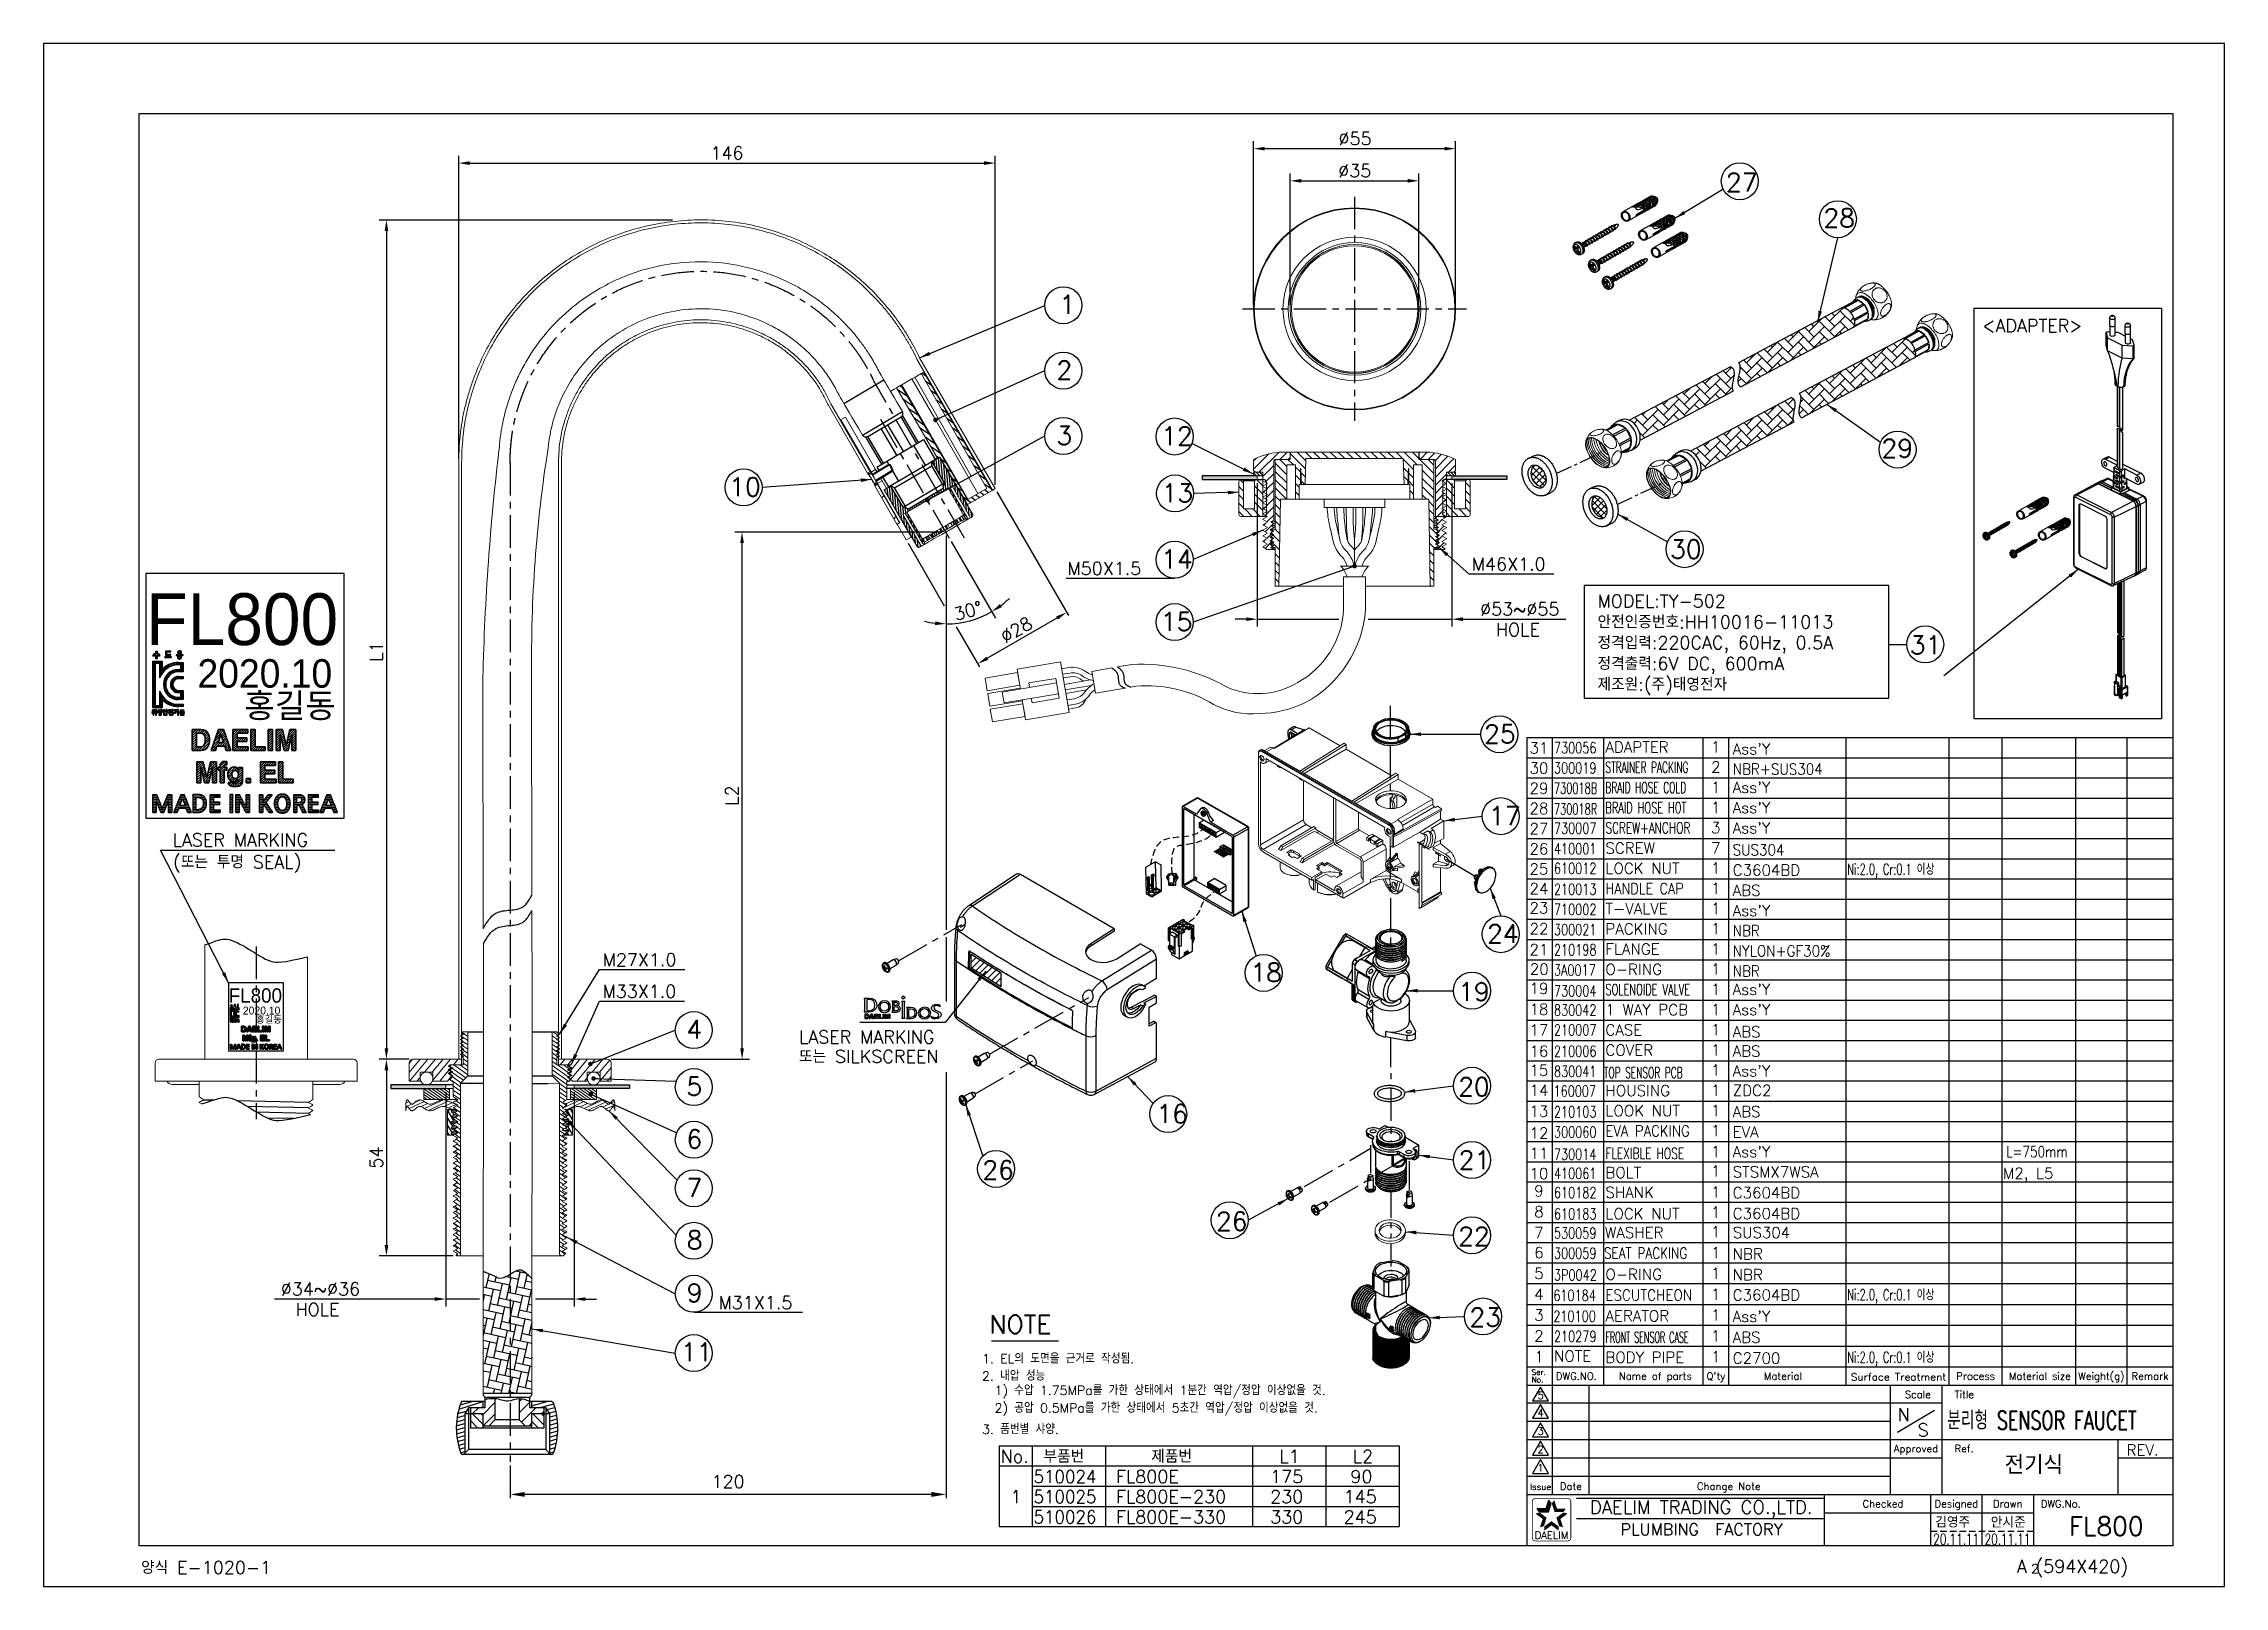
# Model space of a CAD drawing. Extents: x 7948 to 8542, y -4601 to -4181.
import ezdxf
from ezdxf.enums import TextEntityAlignment as Align

# ---------------------------------------------------------------- set-up
doc = ezdxf.new("R2010")
doc.units = 0
doc.header["$LTSCALE"] = 7
doc.header["$MEASUREMENT"] = 0
for name, pattern in [('CENTER', [2, 1.25, -0.25, 0.25, -0.25]), ('CENTER2', [28.575, 19.05, -3.175, 3.175, -3.175]), ('CENTERX2', [20.32, 12.7, -2.54, 2.54, -2.54]), ('HIDDEN', [0.375, 0.25, -0.125]), ('PHANTOM', [2.5, 1.25, -0.25, 0.25, -0.25, 0.25, -0.25])]:
    doc.linetypes.add(name, pattern=pattern)
doc.layers.get('0').update_dxf_attribs({"color": 2, "linetype": 'CONTINUOUS'})
doc.layers.get('Defpoints').update_dxf_attribs({"linetype": 'CONTINUOUS'})
for name, color, linetype in [('BODY', 7, 'CONTINUOUS'), ('D', 2, 'CONTINUOUS'), ('DEF_LAYER_NOTE', 18, 'CONTINUOUS'), ('DIM', 2, 'CONTINUOUS'), ('DWG', 7, 'CONTINUOUS'), ('Layer 1', 7, 'CONTINUOUS'), ('OUT', 7, 'CONTINUOUS'), ('TXT', 4, 'CONTINUOUS'), ('기본값', 18, 'CONTINUOUS'), ('레이어 1', 18, 'CONTINUOUS'), ('중심선', 1, 'CENTER2')]:
    doc.layers.add(name, color=color, linetype=linetype)
doc.styles.add('GHS', font='romans', dxfattribs={"bigfont": 'ghs'})
doc.styles.add('ROM', font='ROMANS')
doc.styles.add('ROMANS', font='romans')
doc.styles.add('STYLE', font='romans.shx', dxfattribs={"bigfont": 'whgtxt.shx'})
doc.dimstyles.new('A-3', dxfattribs={"dimscale": 0, "dimtxt": 2.8, "dimasz": 2, "dimexe": 0.7, "dimexo": 0.5, "dimgap": 1, "dimtad": 1, "dimdec": 4, "dimdsep": 46, "dimtxsty": 'ROMANS', "dimcen": 0, "dimclrd": 3, "dimclre": 3, "dimclrt": 2, "dimadec": 4, "dimazin": 2, "dimtfac": 1, "dimtdec": 4, "dimtmove": 0, "dimatfit": 0, "dimfxl": 0, "dimarcsym": 0})
doc.dimstyles.new('DIM_WS01', dxfattribs={"dimtxt": 3.5, "dimasz": 3, "dimexe": 1, "dimexo": 1, "dimgap": 1, "dimtad": 1, "dimdec": 4, "dimzin": 9, "dimdsep": 46, "dimtxsty": 'GHS', "dimcen": -2, "dimclrd": 256, "dimclre": 256, "dimclrt": 256, "dimadec": 4, "dimazin": 2, "dimtfac": 1, "dimtdec": 4, "dimtix": 1, "dimtmove": 0, "dimatfit": 1, "dimfxl": 0, "dimtolj": 1, "dimtzin": 0, "dimlwd": -1, "dimlwe": -1, "dimarcsym": 0})
doc.dimstyles.get("Standard").update_dxf_attribs({"dimtxt": 0.18, "dimasz": 0.18, "dimexe": 0.18, "dimexo": 0.0625, "dimgap": 0.09, "dimtad": 0, "dimtih": 1, "dimtoh": 1, "dimdec": 4, "dimzin": 0, "dimdsep": 46, "dimtxsty": 'Standard', "dimcen": 0.09, "dimadec": 0, "dimazin": 0, "dimtfac": 1, "dimtdec": 4, "dimtofl": 0, "dimtmove": 0, "dimatfit": 3, "dimfxl": 0, "dimtolj": 1, "dimtzin": 0, "dimarcsym": 0})
pattern_1 = [(50, (1960.8689, -4985.0604), (-1.21609555, 1.02042533), [])]
pattern_2 = [(145, (5828.8265, -5520.4664), (-0.54633156, -0.78024232), [])]
pattern_3 = [(45, (5900.3844, -5302.4505), (-1.122532, 1.122532), [])]
pattern_4 = [(0, (7782.89281, -4612.94615), (0, 0.125), [])]
pattern_5 = [(0, (7200.29573, -4959.29022), (0, 0.45), [])]

msp = doc.modelspace()

# ---------------------------------------------------------------- texts
at = {"linetype": 'Continuous', "style": 'ROMANS'}
for s, height, p in [('Ser.', 1.5, (8353.1729, -4543.64703)), ('No.', 1.5, (8353.1729, -4545.67406)), ('Title', 2, (8468.4229, -4549.95045)), ('Ref.', 2, (8468.4229, -4564.70045)), ('DWG.No.', 2, (8491.9229, -4579.70045))]:
    msp.add_text(s, height=height, dxfattribs=at).set_placement(p)
for s, height, p in [('DWG.NO.', 2, (8365.4229, -4544.95045)), ('Name of parts', 2, (8386.9229, -4544.95045)), ("Q'ty", 2, (8403.4229, -4544.95045)), ('Process', 2, (8474.1729, -4544.95045)), ('Material size', 2, (8491.6729, -4544.95045)), ('Weight(g)', 2, (8508.4229, -4544.95045)), ('Remark', 2, (8521.6729, -4544.95045)), ('5', 2, (8355.6729, -4550.20045)), ('Scale', 2, (8458.4229, -4549.95045)), ('4', 2, (8355.6729, -4554.95045)), ('3', 2, (8355.6729, -4559.95045)), ('2', 2, (8355.6729, -4564.95045)), ('Approved', 2, (8457.9229, -4564.70045)), ('Issue', 1.7, (8355.6729, -4574.95045)), ('1', 2, (8355.6729, -4569.95045)), ('Date', 2, (8363.9229, -4574.95045)), ('Change Note', 2, (8406.9229, -4574.95045)), ('Checked', 2, (8448.9229, -4579.70045)), ('Designed', 2, (8468.9229, -4579.70045)), ('Drawn', 2, (8482.9229, -4579.70045)), ('DAELIM', 2, (8358.65039, -4588.26593))]:
    msp.add_text(s, height=height, dxfattribs=at).set_placement(p, align=Align.CENTER)
at = {"style": 'ROMANS'}
msp.add_text('Material', height=2, dxfattribs=at).set_placement((8421.6729, -4544.95045), align=Align.CENTER)
for s, height, style, width, p, p2 in [('Surface Treatment', 2, 'ROMANS', 0.925424, (8440.1729, -4545.20045), (8466.1729, -4545.20045)), ('20.11.11', 3, 'GHS', 0.66646, (8462.62893, -4589.87448), (8475.10126, -4589.87448))]:
    msp.add_text(s, height=height, dxfattribs=dict(style=style, width=width)).set_placement(p, p2, align=Align.FIT)
at = {"style": 'GHS'}
msp.add_text('REV.', height=3, dxfattribs=at).set_placement((8515.28531, -4565.57489))
at = {"color": 6, "style": 'GHS', "width": 0.66646}
msp.add_text('20.11.11', height=3, dxfattribs=at).set_placement((8476.62893, -4589.87448), (8489.10126, -4589.87448), align=Align.FIT)
at = {"color": 2, "linetype": 'Continuous', "char_height": 5, "attachment_point": 1, "style": 'STYLE'}
for s, insert in [('27', (8406.16136, -4216.43203)), ('28', (8432.71735, -4226.15886)), ('1', (8224.64578, -4249.71692)), ('2', (8223.8021, -4267.58408)), ('3', (8223.8021, -4285.38101)), ('12', (8252.34501, -4285.51654)), ('29', (8448.52116, -4288.87207)), ('10', (8134.67801, -4299.36724)), ('13', (8252.44422, -4301.01911)), ('30', (8390.96386, -4316.32893)), ('14', (8252.34501, -4319.04786)), ('15', (8252.25233, -4336.03549)), ('31', (8456.23458, -4342.39043)), ('25', (8340.3063, -4366.62171)), ('17', (8341.59953, -4388.92697)), ('24', (8341.11644, -4421.00826)), ('18', (8276.64035, -4431.56719)), ('19', (8333.23408, -4436.80051)), ('4', (8123.02135, -4447.05005)), ('5', (8123.02135, -4462.57474)), ('20', (8333.23408, -4462.6953)), ('16', (8251.0247, -4470.04474)), ('6', (8123.02135, -4476.90878)), ('21', (8333.36606, -4482.63015)), ('7', (8123.02135, -4490.12866)), ('26', (8203.61421, -4485.32329)), ('26', (8267.26098, -4499.30952)), ('8', (8123.10386, -4504.37592)), ('22', (8333.23408, -4503.39285)), ('9', (8123.10386, -4518.79998)), ('23', (8336.29759, -4525.41497))]:
    msp.add_mtext(s, dxfattribs=dict(at, insert=insert))
at = {"layer": 'D', "style": 'GHS'}
for s, height, p in [("Ass'Y", 3, (8407.99156, -4374.7107)), ("Ass'Y", 3, (8407.99156, -4385.2007)), ("Ass'Y", 3, (8407.99156, -4390.7007)), ("Ass'Y", 3, (8407.99156, -4396.2007)), ('C3604BD', 3, (8407.99156, -4407.7107)), ('ABS', 3, (8407.99156, -4413.2107)), ("Ass'Y", 3, (8407.99156, -4418.7107)), ("Ass'Y", 3, (8407.99156, -4440.2007)), ("Ass'Y", 3, (8407.99156, -4445.7007)), ('ABS', 3, (8407.99156, -4451.7107)), ('ABS', 3, (8407.99156, -4456.9607)), ("Ass'Y", 3, (8407.99156, -4462.3707)), ('ZDC2', 3, (8407.99156, -4467.7007)), ('ABS', 3, (8407.99156, -4473.4607)), ('EVA', 3, (8407.99156, -4478.9607)), ("Ass'Y", 3, (8407.99156, -4484.3707)), ('STSMX7WSA', 3, (8407.99156, -4489.8707)), ('C3604BD', 3, (8407.99156, -4495.5407)), ('C3604BD', 3, (8407.99156, -4501.2107)), ('SUS304', 3, (8407.99156, -4506.3707)), ('NBR', 3, (8407.99156, -4512.2107)), ('NBR', 3, (8407.99156, -4517.8807)), ("Ass'Y", 3, (8407.99156, -4529.2207)), ('C3604BD', 3, (8407.99156, -4523.3807)), ('ABS', 3, (8407.99156, -4534.8907)), ('C2700', 3, (8407.99156, -4540.5607)), ('FL800E', 3.5, (8240.02201, -4573.05082)), ('175', 3.5, (8282.02201, -4573.05082)), ('90', 3.5, (8303.86302, -4573.05082)), ('1', 3.5, (8211.2607, -4578.55082)), ('FL800E-230', 3.5, (8240.02201, -4578.55082)), ('230', 3.5, (8282.02201, -4578.55082)), ('145', 3.5, (8302.02201, -4578.55082)), ('FL800E-330', 3.5, (8240.02201, -4584.05082)), ('330', 3.5, (8282.02201, -4584.05082)), ('245', 3.5, (8302.02201, -4584.05082)), ('김영주', 3, (8463.15637, -4585.18752))]:
    msp.add_text(s, height=height, dxfattribs=at).set_placement(p)
for s, height, width, p in [('NBR+SUS304', 3, 0.9, (8407.99156, -4380.2107)), ('SUS304', 3, 0.9, (8407.99156, -4402.2107)), ('NBR', 3, 0.9, (8407.99156, -4424.2107)), ('NYLON+GF30%%%', 3, 0.9, (8407.99156, -4429.7107)), ('NBR', 3, 0.9, (8407.99156, -4435.2107)), ('L=750mm', 3, 0.8, (8482.49156, -4484.3707)), ('510024', 3.5, 0.95, (8217.5749, -4573.05082)), ('510025', 3.5, 0.95, (8217.5749, -4578.55082)), ('510026', 3.5, 0.95, (8217.5749, -4584.05082))]:
    msp.add_text(s, height=height, dxfattribs=dict(at, width=width)).set_placement(p)
msp.add_text('안시준', height=3, dxfattribs=at).set_placement((8483.04345, -4585.23318), align=Align.CENTER)
at = {"layer": 'D', "ltscale": 0.6, "char_height": 3.5, "attachment_point": 5}
for s, insert, style in [('\\A1;%%C53~%%C55', (8350.00244, -4335.13805), 'GHS'), ('\\A1;%%C34~%%C36', (8023.3285, -4520.2265), 'GHS'), ('120', (8134.36696, -4572.66578), 'ROMANS')]:
    msp.add_mtext(s, dxfattribs=dict(at, insert=insert, style=style))
at = {"layer": 'D', "ltscale": 0.6, "insert": (8212.8757, -4340.78607), "char_height": 3.5, "attachment_point": 5, "rotation": 29.99999014, "style": 'ROMANS'}
msp.add_mtext('%%C28', dxfattribs=at)
at = {"layer": 'D', "insert": (8121.4998, -4534.88509), "char_height": 5, "attachment_point": 1, "style": 'STYLE'}
msp.add_mtext('11', dxfattribs=at)
at = {"layer": 'DEF_LAYER_NOTE', "color": 2, "linetype": 'Continuous', "attachment_point": 7, "line_spacing_factor": 0.963855}
for s, insert, char_height, width in [('{\\fGulim|b0|i0|c0|p50;FL\\fGulim|b0|i0|c129|p50;8\\fGulim|b0|i0|c0|p50;00}', (7975.88665, -4345.13514), 14.0905739, 64.4970601), ('{\\fGulim|b0|i0|c0|p50;2020.\\fGulim|b0|i0|c129|p50;10}', (7989.84188, -4356.64558), 7.7580535, 45.2686423), ('\\fGulim;홍길동', (8002.60989, -4365.40321), 6.6087123, 31.2040229), ('{\\fGulim|b0|i0|c0|p50;FL\\fGulim|b0|i0|c129|p50;8\\fGulim|b0|i0|c0|p50;00}', (7998.33473, -4442.34751), 3.9140483, 17.91585), ('{\\fGulim|b0|i0|c0|p50;2020.\\fGulim|b0|i0|c129|p50;10}', (8002.21119, -4445.54486), 2.1550149, 12.5746229), ('\\fGulim;홍길동', (8005.75786, -4447.97753), 1.8357534, 8.6677841)]:
    msp.add_mtext(s, dxfattribs=dict(at, insert=insert, char_height=char_height, width=width))
at = {"layer": 'DIM'}
for s, height, style, p in [('<ADAPTER>', 3.5, 'GHS', (8475.98177, -4259.74059)), ('M50X1.5', 3.5, 'GHS', (8226.79793, -4325.83711)), ('M46X1.0', 3.5, 'GHS', (8336.9318, -4324.6516)), ('MODEL:TY-502', 3.5, 'GHS', (8371.17839, -4334.71637)), ('HOLE', 3.5, 'GHS', (8343.49062, -4342.47275)), ('안전인증번호:HH10016-11013', 3.5, 'GHS', (8371.17839, -4340.38304)), ('정격입력:220CAC, 60Hz, 0.5A', 3.5, 'GHS', (8371.17839, -4346.0497)), ('정격출력:6V DC, 600mA', 3.5, 'GHS', (8371.17839, -4351.71637)), ('제조원:(주)태영전자', 3.5, 'GHS', (8371.17839, -4357.38304)), ('LASER MARKING', 3.5, 'GHS', (7983.06084, -4399.73337)), ('(또는 투명 SEAL)', 3.5, 'GHS', (7983.18452, -4405.72538)), ('M27X1.0', 3.5, 'GHS', (8100.21137, -4432.36126)), ('M33X1.0', 3.5, 'GHS', (8100.14418, -4440.96703)), ('LASER MARKING', 3.5, 'GHS', (8153.66906, -4453.37073)), ('또는 SILKSCREEN', 3.5, 'GHS', (8153.66906, -4458.6971)), ('HOLE', 3.5, 'GHS', (8016.53492, -4527.5612)), ('M31X1.5', 3.5, 'GHS', (8131.76446, -4525.70345)), ('1. EL의 도면을 근거로 작성됨.', 2.5, 'GHS', (8203.53035, -4540.47428)), ('2. 내압 성능', 2.5, 'GHS', (8203.53035, -4545.16136)), ('  1) 수압 1.75MPa를 가한 상태에서 1분간 역압/정압 이상없을 것.', 2.5, 'GHS', (8203.53035, -4549.10227)), ('  2) 공압 0.5MPa를 가한 상태에서 5초간 역압/정압 이상없을 것.', 2.5, 'GHS', (8203.53035, -4553.88957)), ('N', 3.5, 'ROM', (8452.90445, -4556.22637)), ('3. 품번별 샤양.', 2.5, 'GHS', (8203.54312, -4559.68834)), ('S', 3.5, 'ROM', (8458.37683, -4560.39616))]:
    msp.add_text(s, height=height, dxfattribs=dict(at, style=style)).set_placement(p)
at = {"layer": 'DIM', "style": 'GHS'}
for s, p in [('31', (8355.22749, -4372.93118)), ('1', (8403.39555, -4372.65767)), ('30', (8355.22749, -4378.43118)), ('2', (8403.39555, -4378.15767)), ('29', (8355.22749, -4383.93118)), ('1', (8403.39555, -4383.65767)), ('28', (8355.22749, -4389.43118)), ('1', (8403.39555, -4389.15767)), ('27', (8355.22749, -4394.93118)), ('3', (8403.39555, -4394.65767)), ('26', (8355.22749, -4400.43118)), ('7', (8403.39555, -4400.15767)), ('25', (8355.22749, -4405.89879)), ('1', (8403.39555, -4405.65767)), ('24', (8355.22749, -4411.23481)), ('1', (8403.39555, -4411.15767)), ('23', (8355.22749, -4416.4967)), ('1', (8403.39555, -4416.65767)), ('22', (8355.22749, -4422.17004)), ('1', (8403.39555, -4422.15767)), ('21', (8355.22749, -4427.8367)), ('1', (8403.39555, -4427.65767)), ('20', (8355.30571, -4433.14888)), ('19', (8355.22749, -4438.43139)), ('1', (8403.39555, -4433.15767)), ('1', (8403.39555, -4438.65767)), ('18', (8355.22749, -4444.09806)), ('1', (8403.39555, -4444.15767)), ('17', (8355.22749, -4449.77139)), ('1', (8403.39555, -4449.65767)), ('16', (8355.22749, -4455.5332)), ('1', (8403.39555, -4455.15767)), ('15', (8355.22749, -4460.69653)), ('1', (8403.39555, -4460.65767)), ('14', (8355.22749, -4466.17293)), ('1', (8403.39555, -4466.15767)), ('13', (8355.22749, -4471.8367)), ('1', (8403.39555, -4471.65767)), ('12', (8355.22749, -4477.8043)), ('1', (8403.39555, -4477.15767)), ('11', (8355.22749, -4483.3043)), ('1', (8403.39555, -4482.82767)), ('10', (8355.22749, -4488.8043)), ('1', (8403.39555, -4488.15767)), ('9', (8355.22749, -4493.52863)), ('1', (8403.39555, -4493.82767)), ('8', (8355.22749, -4499.20197)), ('1', (8403.39555, -4499.32767)), ('7', (8355.22749, -4504.86863)), ('1', (8403.39555, -4504.65767)), ('6', (8355.22749, -4510.34004)), ('1', (8403.39555, -4510.32767)), ('5', (8355.22749, -4516.0067)), ('4', (8355.22749, -4521.68004)), ('1', (8403.39555, -4515.99767)), ('1', (8403.39555, -4521.66767)), ('3', (8355.22749, -4527.3467)), ('1', (8403.39555, -4527.33767)), ('2', (8355.22749, -4533.02004)), ('1', (8403.39555, -4533.00767)), ('1', (8355.22749, -4538.6867)), ('1', (8403.39555, -4538.67767))]:
    msp.add_text(s, height=3, dxfattribs=at).set_placement(p, align=Align.MIDDLE)
at = {"layer": 'DWG', "style": 'GHS'}
for s, height, p in [('NOTE', 5, (8205.47962, -4532.36199)), ('No.', 3.5, (8208.60035, -4567.55082)), ('부품번', 3.5, (8220.26365, -4567.55082)), ('제품번', 3.5, (8249.6216, -4567.55082)), ('L1', 3.5, (8284.49104, -4567.55082)), ('L2', 3.5, (8304.49104, -4567.55082)), ('A (594X420)', 3.5, (8485.37951, -4597.51133)), ('2', 2.5, (8489.26969, -4597.64542))]:
    msp.add_text(s, height=height, dxfattribs=at).set_placement(p)
at = {"layer": 'DWG', "linetype": 'Continuous', "lineweight": -3, "style": 'ROMANS'}
msp.add_text('PLUMBING  FACTORY', height=3.2, dxfattribs=at).set_placement((8399.50686, -4585.70045), align=Align.MIDDLE)
at = {"layer": 'DWG', "color": 7, "style": 'GHS'}
msp.add_text('양식 E-1020-1', height=3.5, dxfattribs=at).set_placement((7974.46061, -4597.81708))
at = {"layer": 'OUT', "color": 2}
for s, style, width, p in [('730056', 'ROMANS', 0.75, (8359.31335, -4374.40607)), ('300019', 'ROMANS', 0.75, (8359.31335, -4379.90607)), ('STRAINER PACKING', 'ROMANS', 0.6, (8373.33393, -4379.71667)), ('730018B', 'ROMANS', 0.65, (8359.31335, -4385.40607)), ('BRAID HOSE COLD', 'ROMANS', 0.6, (8373.33393, -4385.21667)), ('730018R', 'ROMANS', 0.65, (8359.31335, -4391.07329)), ('BRAID HOSE HOT', 'ROMANS', 0.65, (8373.33393, -4390.71667)), ('730007', 'ROMANS', 0.75, (8359.31335, -4396.29617)), ('SCREW+ANCHOR', 'ROMANS', 0.7, (8373.33393, -4396.21667)), ('410001', 'ROMANS', 0.75, (8359.31335, -4401.90607)), ('610012', 'ROMANS', 0.75, (8359.31335, -4407.22677)), ('Ni:2.0, Cr:0.1 이상', 'GHS', 0.65, (8439.21819, -4407.45977)), ('210013', 'ROMANS', 0.75, (8359.31335, -4412.90607)), ('HANDLE CAP', 'ROMANS', 0.85, (8373.33393, -4412.71667)), ('710002', 'ROMANS', 0.75, (8359.31335, -4418.40607)), ('300021', 'ROMANS', 0.75, (8359.31335, -4423.90607)), ('210198', 'ROMANS', 0.75, (8359.31335, -4429.40607)), ('3A0017', 'ROMANS', 0.75, (8359.31335, -4434.90607)), ('730004', 'ROMANS', 0.75, (8359.31335, -4440.57329)), ('830042', 'ROMANS', 0.75, (8359.31335, -4445.79617)), ('SOLENOIDE VALVE', 'ROMANS', 0.65, (8373.33393, -4440.21667)), ('210007', 'ROMANS', 0.75, (8359.31335, -4451.22677)), ('210006', 'ROMANS', 0.75, (8359.31335, -4457.0119)), ('830041', 'ROMANS', 0.75, (8359.31335, -4462.5119)), ('TOP SENSOR PCB', 'ROMANS', 0.6, (8372.91957, -4462.8478)), ('160007', 'ROMANS', 0.75, (8359.1972, -4467.84566)), ('210103', 'ROMANS', 0.75, (8359.31335, -4473.5119)), ('300060', 'ROMANS', 0.75, (8359.31335, -4479.0119)), ('EVA PACKING', 'ROMANS', 0.88, (8373.33393, -4478.71667)), ('730014', 'ROMANS', 0.75, (8359.31335, -4485.06526)), ('FLEXIBLE HOSE', 'ROMANS', 0.7, (8373.33393, -4484.82835)), ('410061', 'ROMANS', 0.75, (8359.31335, -4490.28814)), ('610182', 'ROMANS', 0.75, (8359.31335, -4495.51369)), ('610183', 'ROMANS', 0.75, (8359.31335, -4501.28903)), ('530059', 'ROMANS', 0.75, (8359.31335, -4506.5119)), ('300059', 'ROMANS', 0.75, (8359.31335, -4512.01279)), ('SEAT PACKING', 'ROMANS', 0.8, (8372.91957, -4511.96507)), ('3P0042', 'ROMANS', 0.75, (8359.31335, -4517.9316)), ('Ni:2.0, Cr:0.1 이상', 'GHS', 0.65, (8439.21819, -4523.29977)), ('210100', 'ROMANS', 0.75, (8359.14332, -4529.14625)), ('610184', 'ROMANS', 0.75, (8359.14332, -4523.47625)), ('ESCUTCHEON', 'ROMANS', 0.9, (8373.33393, -4523.38626)), ('210279', 'ROMANS', 0.75, (8359.31335, -4534.67001)), ('FRONT SENSOR CASE', 'ROMANS', 0.53, (8373.33393, -4534.87412)), ('Ni:2.0, Cr:0.1 이상', 'GHS', 0.65, (8439.21819, -4540.30977))]:
    msp.add_text(s, height=3, dxfattribs=dict(at, style=style, width=width)).set_placement(p)
for s, style, p in [('ADAPTER', 'ROMANS', (8373.33393, -4374.21667)), ('SCREW', 'ROMANS', (8373.33393, -4401.71667)), ('LOCK NUT', 'ROMANS', (8373.33393, -4407.21667)), ('T-VALVE', 'ROMANS', (8373.33393, -4418.21667)), ('PACKING', 'ROMANS', (8373.33393, -4423.71667)), ('FLANGE', 'ROMANS', (8373.33393, -4429.21667)), ('O-RING', 'ROMANS', (8373.33393, -4434.71667)), ('1 WAY PCB', 'ROMANS', (8373.33393, -4445.71667)), ('CASE', 'ROMANS', (8373.33393, -4451.21667)), ('COVER', 'ROMANS', (8373.33393, -4456.71667)), ('HOUSING', 'ROMANS', (8373.33393, -4467.73334)), ('LOOK NUT', 'ROMANS', (8373.33393, -4473.21667)), ('BOLT', 'ROMANS', (8373.33393, -4490.06238)), ('M2, L5', 'STYLE', (8481.60698, -4490.23945)), ('SHANK', 'ROMANS', (8373.33393, -4495.43263)), ('LOCK NUT', 'ROMANS', (8373.33393, -4501.26347)), ('WASHER', 'ROMANS', (8373.21705, -4506.37194)), ('O-RING', 'ROMANS', (8373.33393, -4517.75049)), ('AERATOR', 'ROMANS', (8373.33393, -4529.05626)), ('NOTE', 'ROMANS', (8359.31335, -4539.99462)), ('BODY PIPE', 'ROMANS', (8373.33393, -4540.34168))]:
    msp.add_text(s, height=3, dxfattribs=dict(at, style=style)).set_placement(p)
at = {"layer": 'TXT', "style": 'GHS', "width": 0.7}
msp.add_text('분리형 SENSOR FAUCET', height=5, dxfattribs=at).set_placement((8466.4295, -4558.49811))
at = {"layer": 'TXT', "color": 4}
for s, style, p in [('전기식', 'GHS', (8490.02594, -4567.8936)), ('FL800', 'ROM', (8509.75097, -4584.81488))]:
    msp.add_text(s, height=5, dxfattribs=dict(at, style=style)).set_placement(p, align=Align.MIDDLE)
at = {"layer": 'TXT', "color": 4, "linetype": 'Continuous', "style": 'ROMANS'}
msp.add_text('DAELIM TRADING CO.,LTD.', height=3.6, dxfattribs=at).set_placement((8399.4229, -4580.20045), align=Align.MIDDLE)

# ---------------------------------------------------------------- blocks, each defined once
blk = doc.blocks.new('BORDER')
for p, q in [((1, 1), (0, 1)), ((0, 1), (0, 0)), ((1, 0), (1, 1)), ((0, 0), (1, 0))]:
    blk.add_line(p, q)
blk = doc.blocks.new('A$C324A5E52')
at = {"ltscale": 0.6}
h = blk.add_hatch(dxfattribs=at)
h.set_pattern_fill('AR-HBONE', color=256)
edge = h.paths.add_edge_path()
edge.add_spline(control_points=[(115.1, 74), (114.9, 74.2), (113.7, 76.7), (117.2, 84.1), (114.6, 86.6), (113.6, 87)], knot_values=[11.703124, 11.703124, 11.703124, 11.703124, 12.612456, 22.884098, 26.80014, 26.80014, 26.80014, 26.80014], degree=3, periodic=0)
edge.add_line((113.6, 87), (58.6, 58))
edge.add_line((58.6, 58), (60, 57.2))
edge.add_line((60, 57.2), (61.2, 56.1))
edge.add_line((61.2, 56.1), (62.3, 54.8))
edge.add_line((62.3, 54.8), (63.1, 53.4))
edge.add_line((63.1, 53.4), (63.8, 51.9))
edge.add_line((63.8, 51.9), (64.3, 50.3))
edge.add_line((64.3, 50.3), (64.4, 48.7))
edge.add_line((64.4, 48.7), (64.3, 47.1))
edge.add_line((64.3, 47.1), (115.1, 74))
edge = h.paths.add_edge_path()
edge.add_arc((178.4, 110.2), 2.64, 323.8065, 338.0752)
edge.add_spline(control_points=[(180.8, 109.1), (180.8, 109.2), (180.9, 109.4), (181, 109.7), (181.1, 110.1), (181.1, 110.4), (181.1, 110.7), (181.1, 110.9), (181.1, 111.1), (181.1, 111.3), (181.1, 111.6), (181.1, 111.8), (181, 112), (181, 112.2), (181, 112.3)], knot_values=[0, 0, 0, 0, 0.125506, 0.250088, 0.374612, 0.499948, 0.562816, 0.625365, 0.687703, 0.749936, 0.812174, 0.874525, 0.937098, 1, 1, 1, 1], degree=3, periodic=0)
edge.add_arc((172.2, 110.6), 8.96, 10.7716, 15.3374)
edge.add_spline(control_points=[(180.8, 112.9), (180.8, 113.1), (180.7, 113.4), (180.5, 113.9), (180.3, 114.4), (180.1, 114.8), (180, 115.1), (179.9, 115.3), (179.7, 115.6), (179.6, 115.8), (179.4, 116), (179.3, 116.2), (179.2, 116.4), (179, 116.6), (179, 116.6)], knot_values=[0, 0, 0, 0, 0.125506, 0.250088, 0.374612, 0.499948, 0.562816, 0.625365, 0.687703, 0.749936, 0.812174, 0.874525, 0.937098, 1, 1, 1, 1], degree=3, periodic=0)
edge.add_arc((170.9, 110.4), 10.2, 37.2436, 41.4273)
edge.add_spline(control_points=[(178.5, 117.2), (178.5, 117.3), (178.4, 117.4), (178.2, 117.6), (178, 117.7), (177.8, 117.9), (177.7, 118.1), (177.5, 118.2), (177.3, 118.4), (177.2, 118.4), (177.1, 118.5)], knot_values=[0, 0, 0, 0, 0.125757, 0.250866, 0.375541, 0.5, 0.624459, 0.749134, 0.874243, 1, 1, 1, 1], degree=3, periodic=0)
edge.add_spline(control_points=[(177.1, 118.5), (177.1, 118.5), (176.9, 118.6), (176.8, 118.7), (176.6, 118.8), (176.4, 118.9), (176.2, 119), (176, 119.1), (175.9, 119.2), (175.7, 119.2), (175.7, 119.2)], knot_values=[0, 0, 0, 0, 0.125757, 0.250866, 0.375541, 0.5, 0.624459, 0.749134, 0.874243, 1, 1, 1, 1], degree=3, periodic=0)
edge.add_arc((174.6, 115.9), 3.49, 72.3791, 80.938)
edge.add_line((175.2, 119.3), (174.4, 119.3))
edge.add_line((174.4, 119.3), (117.9, 89.3))
edge.add_spline(control_points=[(117.9, 89.3), (118.3, 89), (119.9, 86.3), (116.4, 78.9), (118.5, 76.5), (119.2, 76.2)], knot_values=[9.860221, 9.860221, 9.860221, 9.860221, 11.941324, 22.212965, 24.965201, 24.965201, 24.965201, 24.965201], degree=3, periodic=0)
edge.add_line((119.2, 76.2), (180.5, 108.7))
edge = h.paths.add_edge_path()
edge.add_spline(control_points=[(148.2, 57.2), (148.1, 57.4), (146.9, 60), (150.3, 67.3), (147.7, 69.8), (146.7, 70.3)], knot_values=[11.703124, 11.703124, 11.703124, 11.703124, 12.612456, 22.884098, 26.80014, 26.80014, 26.80014, 26.80014], degree=3, periodic=0)
edge.add_line((146.7, 70.3), (91.7, 41.2))
edge.add_line((91.7, 41.2), (93.1, 40.4))
edge.add_line((93.1, 40.4), (94.3, 39.3))
edge.add_line((94.3, 39.3), (95.4, 38.1))
edge.add_line((95.4, 38.1), (96.3, 36.6))
edge.add_line((96.3, 36.6), (97, 35.1))
edge.add_line((97, 35.1), (97.4, 33.5))
edge.add_line((97.4, 33.5), (97.6, 31.9))
edge.add_line((97.6, 31.9), (97.5, 30.4))
edge.add_line((97.5, 30.4), (148.2, 57.2))
h = blk.add_hatch(dxfattribs=at)
h.set_pattern_fill('AR-HBONE', color=256)
edge = h.paths.add_edge_path()
edge.add_arc((211.5, 93.4), 2.64, 323.8065, 334.1296)
edge.add_spline(control_points=[(213.9, 92.3), (213.9, 92.4), (214, 92.6), (214.1, 93), (214.2, 93.3), (214.2, 93.7), (214.3, 93.9), (214.3, 94.1), (214.3, 94.4), (214.2, 94.6), (214.2, 94.8), (214.2, 95), (214.2, 95.3), (214.1, 95.4), (214.1, 95.5)], knot_values=[0, 0, 0, 0, 0.125506, 0.250088, 0.374612, 0.499948, 0.562816, 0.625365, 0.687703, 0.749936, 0.812174, 0.874525, 0.937098, 1, 1, 1, 1], degree=3, periodic=0)
edge.add_arc((205.3, 93.8), 8.96, 10.7716, 15.3374)
edge.add_spline(control_points=[(214, 96.2), (213.9, 96.3), (213.8, 96.7), (213.6, 97.1), (213.5, 97.6), (213.3, 98), (213.1, 98.3), (213, 98.6), (212.8, 98.8), (212.7, 99), (212.6, 99.2), (212.4, 99.5), (212.3, 99.7), (212.2, 99.8), (212.1, 99.9)], knot_values=[0, 0, 0, 0, 0.125506, 0.250088, 0.374612, 0.499948, 0.562816, 0.625365, 0.687703, 0.749936, 0.812174, 0.874525, 0.937098, 1, 1, 1, 1], degree=3, periodic=0)
edge.add_arc((204, 93.7), 10.2, 37.2436, 41.4273)
edge.add_spline(control_points=[(211.7, 100.4), (211.6, 100.5), (211.5, 100.6), (211.3, 100.8), (211.1, 101), (211, 101.1), (210.8, 101.3), (210.6, 101.5), (210.4, 101.6), (210.3, 101.7), (210.3, 101.7)], knot_values=[0, 0, 0, 0, 0.125757, 0.250866, 0.375541, 0.5, 0.624459, 0.749134, 0.874243, 1, 1, 1, 1], degree=3, periodic=0)
edge.add_spline(control_points=[(210.3, 101.7), (210.2, 101.8), (210.1, 101.9), (209.9, 102), (209.7, 102.1), (209.5, 102.2), (209.3, 102.3), (209.2, 102.3), (209, 102.4), (208.9, 102.4), (208.8, 102.5)], knot_values=[0, 0, 0, 0, 0.125757, 0.250866, 0.375541, 0.5, 0.624459, 0.749134, 0.874243, 1, 1, 1, 1], degree=3, periodic=0)
edge.add_arc((207.8, 99.1), 3.49, 72.3791, 80.938)
edge.add_line((208.3, 102.6), (207.5, 102.5))
edge.add_line((207.5, 102.5), (151, 72.6))
edge.add_spline(control_points=[(151, 72.6), (151.4, 72.2), (153, 69.5), (149.6, 62.2), (151.7, 59.8), (152.3, 59.4)], knot_values=[9.860221, 9.860221, 9.860221, 9.860221, 11.941324, 22.212965, 24.965201, 24.965201, 24.965201, 24.965201], degree=3, periodic=0)
edge.add_line((152.3, 59.4), (213.6, 91.9))
h = blk.add_hatch()
h.set_pattern_fill('ANSI37', color=256, scale=20)
h.paths.add_polyline_path([(12.6, 28.3), (12.4, 28.7), (12.3, 29.1), (12.1, 29.4), (12, 29.7), (11.8, 30.1), (11.6, 30.4), (11.4, 30.7), (11.2, 31), (10.9, 31.3), (10.7, 31.6), (10.5, 31.8), (10.2, 32.1), (9.9, 32.3), (9.7, 32.5), (9.4, 32.7), (9.1, 32.9), (8.9, 33), (8.6, 33.2), (8.3, 33.3), (8, 33.4), (7.7, 33.5), (7.5, 33.5), (7.2, 33.6), (6.9, 33.6), (6.6, 33.6), (6.4, 33.6), (6.2, 33.5, 0.569496), (11.4, 21.6), (11.5, 21.7), (11.7, 21.9), (11.9, 22.1), (12.1, 22.3), (12.3, 22.5), (12.4, 22.7), (12.5, 23), (12.7, 23.3), (12.8, 23.6), (12.9, 23.8), (12.9, 24.2), (13, 24.5), (13, 24.8), (13.1, 25.1), (13.1, 25.5), (13.1, 25.8), (13, 26.2), (13, 26.5), (12.9, 26.9), (12.9, 27.3), (12.8, 27.6), (12.7, 28)])
h.paths.add_polyline_path([(45.3, 12.6), (45.1, 13), (44.9, 13.3), (44.7, 13.6), (44.5, 13.9), (44.3, 14.2), (44.1, 14.5), (43.8, 14.8), (43.6, 15.1), (43.3, 15.3), (43.1, 15.5), (42.8, 15.7), (42.5, 15.9), (42.3, 16.1), (42, 16.3), (41.7, 16.4), (41.4, 16.5), (41.1, 16.6), (40.9, 16.7), (40.6, 16.8), (40.3, 16.8), (40, 16.8), (39.8, 16.8), (39.5, 16.8), (39.3, 16.8, 0.569496), (44.6, 4.9), (44.7, 4.9), (44.9, 5.1), (45.1, 5.3), (45.2, 5.5), (45.4, 5.7), (45.5, 6), (45.7, 6.2), (45.8, 6.5), (45.9, 6.8), (46, 7.1), (46.1, 7.4), (46.1, 7.7), (46.2, 8), (46.2, 8.4), (46.2, 8.7), (46.2, 9.1), (46.2, 9.4), (46.1, 9.8), (46.1, 10.1), (46, 10.5), (45.9, 10.9), (45.8, 11.2), (45.7, 11.6), (45.6, 11.9), (45.4, 12.3)])
at = {"lineweight": 0}
for p, q in [((185.5, 130.8), (185.5, 130.7)), ((190.4, 132.7), (190.2, 132.7)), ((191.8, 132.8), (191.6, 132.8)), ((182, 125.9), (182, 125.8)), ((186.7, 125), (186.4, 125.2)), ((187.1, 124.8), (186.7, 125)), ((187.5, 124.6), (187.1, 124.8)), ((187.9, 124.4), (187.5, 124.6)), ((188.2, 124.1), (187.9, 124.4)), ((188.6, 123.8), (188.2, 124.1)), ((189, 123.5), (188.6, 123.8)), ((189.3, 123.1), (189, 123.5)), ((189.7, 122.7), (189.3, 123.1)), ((190, 122.3), (189.7, 122.7)), ((190.3, 121.9), (190, 122.3)), ((190.6, 121.4), (190.3, 121.9)), ((190.9, 121), (190.6, 121.4)), ((191.1, 120.5), (190.9, 121)), ((191.4, 120.1), (191.1, 120.5)), ((191.6, 119.6), (191.4, 120.1)), ((191.7, 119.2), (191.6, 119.6)), ((191.9, 118.7), (191.7, 119.2)), ((191.3, 112.7), (191.6, 112.7)), ((215.1, 109.1), (215.1, 109.1)), ((218.6, 114), (218.6, 114)), ((219.9, 108.3), (219.5, 108.4)), ((220.2, 108.1), (219.9, 108.3)), ((220.6, 107.9), (220.2, 108.1)), ((221, 107.6), (220.6, 107.9)), ((221.4, 107.3), (221, 107.6)), ((221.7, 107), (221.4, 107.3)), ((222.1, 106.7), (221.7, 107)), ((223.5, 116), (223.4, 116)), ((225, 116), (224.7, 116)), ((222.4, 106.3), (222.1, 106.7)), ((222.8, 105.9), (222.4, 106.3)), ((223.1, 105.5), (222.8, 105.9)), ((223.4, 105.1), (223.1, 105.5)), ((223.7, 104.7), (223.4, 105.1)), ((224, 104.2), (223.7, 104.7)), ((224.3, 103.8), (224, 104.2)), ((224.5, 103.3), (224.3, 103.8)), ((224.4, 95.9), (224.7, 95.9)), ((224.7, 102.9), (224.5, 103.3)), ((224.9, 102.4), (224.7, 102.9)), ((225, 102), (224.9, 102.4))]:
    blk.add_line(p, q, dxfattribs=at)
at = {"color": 7, "linetype": 'Continuous'}
for p, q in [((174.5, 119.4), (117.9, 89.3)), ((174.4, 119.3), (175.2, 119.3)), ((174.5, 119.4), (180.5, 122.7)), ((182.7, 123.5), (175.2, 119.3)), ((175.7, 119.2), (183.2, 123.4)), ((186, 121.4), (178.5, 117.2)), ((179, 116.6), (186.5, 120.8)), ((180.5, 122.7), (182.7, 123.5)), ((183.2, 125.1), (182.7, 124.8)), ((183.2, 123.4), (186, 121.4)), ((186.5, 120.8), (188.3, 117.1)), ((119.2, 76.2), (180.5, 108.7)), ((180.5, 108.7), (188, 112.8)), ((188.3, 117.1), (180.8, 112.9)), ((188.3, 113.2), (180.8, 109.1)), ((181, 112.3), (188.5, 116.4)), ((188.5, 116.4), (188.3, 113.2)), ((189.4, 112.7), (189.9, 113)), ((216.4, 108.3), (215.8, 108)), ((207.6, 102.6), (151, 72.6)), ((207.5, 102.5), (208.3, 102.6)), ((207.6, 102.6), (213.6, 105.9)), ((215.8, 106.8), (208.3, 102.6)), ((208.8, 102.5), (216.3, 106.6)), ((219.2, 104.6), (211.7, 100.4)), ((212.1, 99.9), (219.6, 104)), ((213.6, 105.9), (215.8, 106.8)), ((213.6, 91.9), (221.1, 96.1)), ((221.4, 96.5), (213.9, 92.3)), ((221.5, 100.4), (214, 96.2)), ((214.1, 95.5), (221.6, 99.7)), ((216.3, 106.6), (219.2, 104.6)), ((219.6, 104), (221.5, 100.4)), ((221.6, 99.7), (221.4, 96.5)), ((222.6, 96), (223.1, 96.3)), ((113.6, 87), (58.6, 58)), ((152.3, 59.4), (213.6, 91.9)), ((64.3, 47.1), (115.1, 74)), ((146.7, 70.3), (91.7, 41.2)), ((51.4, 55.7), (45.6, 52.6)), ((45.6, 52.6), (48, 53.9)), ((46.1, 52.5), (52.2, 55.7)), ((51.4, 55.7), (48, 53.9)), ((56.3, 53.7), (49.3, 50)), ((50, 49.4), (56.9, 53)), ((53.4, 58.1), (51.5, 57.1)), ((56.3, 53.7), (52.2, 55.7)), ((59.3, 48.5), (52.8, 45)), ((53.2, 44.2), (59.5, 47.6)), ((59.3, 48.5), (56.9, 53)), ((58.8, 43.1), (59.5, 47.6)), ((97.5, 30.4), (148.2, 57.2)), ((6.5, 38.6), (3.7, 37.4)), ((58.8, 43.1), (54.1, 40.6)), ((54.2, 40.2), (58.4, 42.4)), ((59.6, 41.8), (61.5, 42.8)), ((84.5, 38.9), (78.8, 35.9)), ((78.8, 35.9), (81.1, 37.1)), ((79.2, 35.7), (85.3, 38.9)), ((84.5, 38.9), (81.1, 37.1)), ((89.4, 36.9), (82.5, 33.3)), ((83.1, 32.6), (90.1, 36.3)), ((86.5, 41.3), (84.7, 40.3)), ((89.4, 36.9), (85.3, 38.9)), ((92.5, 31.7), (90.1, 36.3)), ((92.5, 31.7), (86, 28.3)), ((86.3, 27.5), (92.6, 30.8)), ((91.9, 26.3), (87.3, 23.8)), ((87.3, 23.4), (91.5, 25.7)), ((91.9, 26.3), (92.6, 30.8)), ((92.7, 25), (94.6, 26)), ((12.7, 17.2), (15.4, 18.4)), ((39.6, 21.9), (36.8, 20.6)), ((45.8, 0.4), (48.6, 1.7))]:
    blk.add_line(p, q, dxfattribs=at)
at = {"color": 8, "linetype": 'Continuous', "flags": 128}
for points in [[(186.5, 124.1), (187.4, 123.4), (188.3, 122.4), (189, 121.3), (189.7, 120.2), (190.2, 118.9), (190.6, 117.7), (190.8, 116.5), (190.8, 115.4), (190.7, 114.4), (190.3, 113.6), (189.8, 113), (189.4, 112.7)], [(187, 124.4), (187.9, 123.6), (188.8, 122.7), (189.6, 121.6), (190.2, 120.4), (190.8, 119.2), (191.1, 118), (191.3, 116.8), (191.3, 115.7), (191.2, 114.7), (190.8, 113.9), (190.3, 113.3), (189.9, 113)], [(219.6, 107.4), (220.5, 106.6), (221.4, 105.7), (222.2, 104.6), (222.8, 103.4), (223.4, 102.2), (223.7, 100.9), (223.9, 99.7), (224, 98.6), (223.8, 97.6), (223.4, 96.8), (222.9, 96.2), (222.6, 96)], [(220.1, 107.6), (221, 106.9), (221.9, 105.9), (222.7, 104.9), (223.4, 103.7), (223.9, 102.5), (224.3, 101.2), (224.5, 100), (224.5, 98.9), (224.3, 97.9), (224, 97.1), (223.4, 96.5), (223.1, 96.3)], [(59.6, 41.8), (60.6, 42.5), (61.5, 43.5), (62.1, 44.7), (62.4, 46.1), (62.5, 47.7), (62.4, 49.3), (61.9, 50.9), (61.3, 52.4), (60.4, 53.8), (59.3, 55.1), (58.1, 56.2), (56.8, 56.9), (55.4, 57.4), (54, 57.6), (52.7, 57.5), (51.5, 57.1), (51.5, 57.1)], [(92.7, 25), (93.8, 25.8), (94.6, 26.7), (95.2, 28), (95.6, 29.4), (95.7, 30.9), (95.5, 32.5), (95.1, 34.1), (94.4, 35.7), (93.5, 37.1), (92.4, 38.3), (91.2, 39.4), (89.9, 40.2), (88.5, 40.7), (87.2, 40.9), (85.9, 40.7), (84.7, 40.3), (84.7, 40.3)]]:
    blk.add_lwpolyline(points, dxfattribs=at)
at = {"lineweight": 0, "flags": 128}
for points in [[(38.8, 48.5), (39.9, 48.1), (41.1, 47.4), (42.2, 46.5), (43.3, 45.5), (44.3, 44.3), (45.3, 43), (46.1, 41.6), (46.8, 40.2), (47.3, 38.8), (47.7, 37.4), (47.8, 36.2), (47.8, 35), (47.6, 34.1), (47.2, 33.3), (46.6, 32.7), (45.9, 32.3), (45, 32.2), (44.1, 32.3), (43, 32.6), (41.9, 33.2), (40.8, 34), (39.7, 34.9), (38.6, 36.1), (37.6, 37.3), (36.7, 38.6), (36, 40), (35.3, 41.5), (34.9, 42.8), (34.6, 44.1), (34.6, 45.4), (34.7, 46.4), (35, 47.3), (35.5, 48), (36.1, 48.5), (36.9, 48.7), (37.8, 48.8), (38.8, 48.5)], [(38.9, 48.3), (40, 47.8), (41.1, 47.1), (42.2, 46.3), (43.3, 45.2), (44.3, 44), (45.3, 42.7), (46.1, 41.3), (46.7, 39.9), (47.2, 38.5), (47.5, 37.2), (47.6, 36), (47.6, 34.9), (47.3, 33.9), (46.8, 33.2), (46.2, 32.7), (45.4, 32.5), (44.5, 32.4), (43.5, 32.7), (42.4, 33.1), (41.3, 33.8), (40.2, 34.7), (39.1, 35.7), (38.1, 37), (37.1, 38.3), (36.3, 39.6), (35.7, 41), (35.2, 42.4), (34.9, 43.8), (34.8, 45), (34.9, 46.1), (35.1, 47), (35.6, 47.7), (36.2, 48.2), (37, 48.5), (37.9, 48.5), (38.9, 48.3)], [(44, 53.1), (44.2, 53.1), (45.2, 52.8)], [(45.2, 52.8), (46.3, 52.4), (47.4, 51.7), (48.5, 50.8), (49.6, 49.8), (50.6, 48.6), (51.6, 47.3), (52.4, 45.9), (53.1, 44.5), (53.6, 43.1), (54, 41.7), (54.2, 40.5), (54.1, 39.3), (54, 38.4)], [(77.1, 36.3), (77.3, 36.3), (78.3, 36.1)], [(78.3, 36.1), (79.4, 35.6), (80.5, 34.9), (81.6, 34.1), (82.7, 33), (83.8, 31.8), (84.7, 30.5), (85.5, 29.1), (86.2, 27.7), (86.8, 26.3), (87.1, 25), (87.3, 23.7), (87.3, 22.6), (87.1, 21.7)], [(72, 31.8), (73.1, 31.3), (74.2, 30.6), (75.3, 29.8), (76.4, 28.7), (77.4, 27.5), (78.4, 26.2), (79.2, 24.8), (79.9, 23.4), (80.4, 22), (80.8, 20.7), (81, 19.4), (80.9, 18.3), (80.7, 17.3), (80.3, 16.5), (79.8, 15.9), (79, 15.5), (78.2, 15.4), (77.2, 15.5), (76.2, 15.8), (75, 16.4), (73.9, 17.2), (72.8, 18.2), (71.7, 19.3), (70.7, 20.5), (69.9, 21.9), (69.1, 23.3), (68.5, 24.7), (68, 26.1), (67.8, 27.4), (67.7, 28.6), (67.8, 29.7), (68.1, 30.6), (68.6, 31.3), (69.3, 31.7), (70, 32), (71, 32), (72, 31.8)], [(72, 31.5), (73.1, 31.1), (74.2, 30.4), (75.4, 29.5), (76.5, 28.4), (77.5, 27.2), (78.4, 25.9), (79.2, 24.5), (79.9, 23.1), (80.4, 21.7), (80.7, 20.4), (80.8, 19.2), (80.7, 18.1), (80.4, 17.2), (80, 16.5), (79.3, 16), (78.5, 15.7), (77.6, 15.7), (76.6, 15.9), (75.5, 16.4), (74.4, 17), (73.3, 17.9), (72.2, 19), (71.2, 20.2), (70.3, 21.5), (69.5, 22.9), (68.8, 24.3), (68.3, 25.7), (68, 27), (67.9, 28.2), (68, 29.3), (68.3, 30.2), (68.7, 31), (69.3, 31.5), (70.1, 31.7), (71, 31.7), (72, 31.5)]]:
    blk.add_lwpolyline(points, dxfattribs=at)
at = {"color": 7, "linetype": 'Continuous', "flags": 128}
for points in [[(61.5, 42.8), (62.5, 43.5), (63.4, 44.5), (64, 45.7), (64.3, 47.1), (64.4, 48.7), (64.3, 50.3), (63.8, 51.9), (63.1, 53.4), (62.3, 54.8), (61.2, 56.1), (60, 57.2), (58.6, 57.9), (57.3, 58.4), (55.9, 58.6), (54.6, 58.5), (53.4, 58.1), (53.4, 58.1)], [(2.7, 21.9), (2.4, 22.3), (2.1, 22.7), (1.9, 23.1), (1.7, 23.6), (1.5, 24), (1.3, 24.4), (1.1, 24.9), (0.9, 25.4), (0.7, 25.8), (0.6, 26.3), (0.5, 26.7), (0.4, 27.2), (0.3, 27.7), (0.2, 28.1), (0.1, 28.6), (0.1, 29.1), (0, 29.5), (0, 30), (0, 30.4), (0, 30.9), (0, 31.3), (0.1, 31.7), (0.1, 32.2), (0.2, 32.6), (0.3, 33), (0.4, 33.4), (0.5, 33.7), (0.7, 34.1), (0.8, 34.4), (1, 34.8), (1.2, 35.1), (1.4, 35.4), (1.6, 35.7), (1.8, 36), (2, 36.2), (2.3, 36.5), (2.5, 36.7), (2.8, 36.9), (3.1, 37.1), (3.4, 37.3), (3.7, 37.4), (4, 37.5), (4.3, 37.6), (4.6, 37.7), (4.9, 37.8), (5.3, 37.8), (5.6, 37.9), (6, 37.9), (6.3, 37.8), (6.7, 37.8), (7, 37.7), (7.4, 37.7), (7.7, 37.6), (8.1, 37.5), (8.5, 37.3), (8.8, 37.2), (9.2, 37), (9.6, 36.8), (9.9, 36.6), (10.3, 36.3), (10.6, 36.1), (11, 35.8), (11.3, 35.5), (11.6, 35.2), (11.9, 34.9), (12.3, 34.6), (12.6, 34.2), (12.9, 33.9), (13.2, 33.5), (13.5, 33.1), (13.7, 32.7), (14, 32.3), (14.2, 31.9), (14.5, 31.5), (14.7, 31.1), (14.9, 30.6), (15.1, 30.2), (15.3, 29.7), (15.5, 29.3), (15.6, 28.8), (15.8, 28.3), (15.9, 27.9), (16, 27.4), (16.1, 26.9), (16.2, 26.5), (16.3, 26), (16.3, 25.6), (16.4, 25.1), (16.4, 24.6), (16.4, 24.2), (16.4, 23.7), (16.3, 23.3), (16.3, 22.9), (16.2, 22.5), (16.2, 22.1), (16.1, 21.7), (16, 21.3), (15.8, 20.9), (15.7, 20.5), (15.5, 20.2), (15.4, 19.8), (15.2, 19.5), (15, 19.2), (14.8, 18.9), (14.6, 18.6), (14.3, 18.4), (14.1, 18.1), (13.8, 17.9), (13.6, 17.7), (13.3, 17.5), (13, 17.4), (12.7, 17.2), (12.4, 17.1), (12.1, 17), (11.8, 16.9), (11.4, 16.8), (11.1, 16.8), (10.8, 16.8), (10.4, 16.8), (10.1, 16.8), (9.7, 16.8), (9.4, 16.9), (9, 16.9), (8.6, 17), (8.3, 17.2), (7.9, 17.3), (7.5, 17.5), (7.2, 17.6), (6.8, 17.8), (6.5, 18), (6.1, 18.3), (5.8, 18.5), (5.4, 18.8), (5.1, 19.1), (4.8, 19.4), (4.4, 19.7), (4.1, 20), (3.8, 20.4), (3.5, 20.7), (3.2, 21.1), (2.9, 21.5), (2.7, 21.9)], [(6.5, 38.6), (6.7, 38.8), (7.1, 38.9), (7.4, 38.9), (7.7, 39), (8, 39.1), (8.4, 39.1), (8.7, 39.1), (9.1, 39.1), (9.4, 39), (9.8, 39), (10.2, 38.9), (10.5, 38.8), (10.9, 38.7), (11.2, 38.5), (11.6, 38.4), (12, 38.2), (12.3, 38), (12.7, 37.8), (13, 37.6), (13.4, 37.3), (13.7, 37.1), (14.1, 36.8), (14.4, 36.5), (14.7, 36.2), (15, 35.8), (15.3, 35.5), (15.6, 35.1), (15.9, 34.7), (16.2, 34.4), (16.5, 34), (16.8, 33.6), (17, 33.1), (17.2, 32.7), (17.5, 32.3), (17.7, 31.9), (17.9, 31.4), (18.1, 31), (18.2, 30.5), (18.4, 30), (18.5, 29.6), (18.7, 29.1), (18.8, 28.6), (18.9, 28.2), (19, 27.7), (19, 27.2), (19.1, 26.8), (19.1, 26.3), (19.1, 25.9), (19.1, 25.4), (19.1, 25), (19.1, 24.5), (19.1, 24.1), (19, 23.7), (18.9, 23.3), (18.8, 22.9), (18.7, 22.5), (18.6, 22.1), (18.5, 21.8), (18.3, 21.4), (18.1, 21.1), (18, 20.7), (17.8, 20.4), (17.6, 20.1), (17.3, 19.9), (17.1, 19.6), (16.9, 19.4), (16.6, 19.2), (16.3, 18.9), (16.1, 18.8), (15.8, 18.6), (15.5, 18.5), (15.4, 18.4)], [(94.6, 26), (95.6, 26.7), (96.5, 27.7), (97.1, 29), (97.5, 30.4), (97.6, 31.9), (97.4, 33.5), (97, 35.1), (96.3, 36.6), (95.4, 38.1), (94.3, 39.3), (93.1, 40.4), (91.8, 41.2), (90.4, 41.7), (89, 41.9), (87.7, 41.7), (86.6, 41.3), (86.5, 41.3)], [(4.9, 24.1), (4.7, 24.4), (4.5, 24.7), (4.3, 25.1), (4.2, 25.4), (4, 25.7), (3.9, 26.1), (3.7, 26.5), (3.6, 26.8), (3.5, 27.2), (3.5, 27.5), (3.4, 27.9), (3.4, 28.3), (3.3, 28.6), (3.3, 29), (3.3, 29.3), (3.3, 29.7), (3.4, 30), (3.4, 30.3), (3.5, 30.6), (3.6, 30.9), (3.7, 31.2), (3.8, 31.5), (3.9, 31.8), (4, 32), (4.2, 32.2), (4.4, 32.5), (4.5, 32.7), (4.7, 32.8), (4.9, 33), (5.2, 33.1), (5.4, 33.3), (5.6, 33.4), (5.9, 33.5), (6.1, 33.5), (6.4, 33.6), (6.6, 33.6), (6.9, 33.6), (7.2, 33.6), (7.5, 33.5), (7.7, 33.5), (8, 33.4), (8.3, 33.3), (8.6, 33.2), (8.9, 33), (9.1, 32.9), (9.4, 32.7), (9.7, 32.5), (9.9, 32.3), (10.2, 32.1), (10.5, 31.8), (10.7, 31.6), (10.9, 31.3), (11.2, 31), (11.4, 30.7), (11.6, 30.4), (11.8, 30.1), (12, 29.7), (12.1, 29.4), (12.3, 29.1), (12.4, 28.7), (12.6, 28.3), (12.7, 28), (12.8, 27.6), (12.9, 27.3), (12.9, 26.9), (13, 26.5), (13, 26.2), (13.1, 25.8), (13.1, 25.5), (13.1, 25.1), (13, 24.8), (13, 24.5), (12.9, 24.2), (12.9, 23.8), (12.8, 23.6), (12.7, 23.3), (12.5, 23), (12.4, 22.7), (12.3, 22.5), (12.1, 22.3), (11.9, 22.1), (11.7, 21.9), (11.5, 21.7), (11.3, 21.5), (11.1, 21.4), (10.9, 21.3), (10.6, 21.2), (10.4, 21.1), (10.1, 21.1), (9.9, 21), (9.6, 21), (9.3, 21), (9.1, 21.1), (8.8, 21.1), (8.5, 21.2), (8.2, 21.3), (7.9, 21.4), (7.7, 21.5), (7.4, 21.7), (7.1, 21.8), (6.8, 22), (6.6, 22.2), (6.3, 22.4), (6, 22.7), (5.8, 22.9), (5.6, 23.2), (5.3, 23.5), (5.1, 23.8), (4.9, 24.1)], [(35.8, 5.1), (35.5, 5.5), (35.3, 5.9), (35, 6.4), (34.8, 6.8), (34.6, 7.2), (34.4, 7.7), (34.2, 8.1), (34, 8.6), (33.9, 9.1), (33.7, 9.5), (33.6, 10), (33.5, 10.4), (33.4, 10.9), (33.3, 11.4), (33.2, 11.8), (33.2, 12.3), (33.2, 12.8), (33.1, 13.2), (33.1, 13.7), (33.1, 14.1), (33.2, 14.5), (33.2, 15), (33.3, 15.4), (33.4, 15.8), (33.4, 16.2), (33.5, 16.6), (33.7, 17), (33.8, 17.3), (34, 17.7), (34.1, 18), (34.3, 18.3), (34.5, 18.6), (34.7, 18.9), (34.9, 19.2), (35.2, 19.5), (35.4, 19.7), (35.7, 19.9), (35.9, 20.1), (36.2, 20.3), (36.5, 20.5), (36.8, 20.6), (37.1, 20.8), (37.4, 20.9), (37.7, 21), (38.1, 21), (38.4, 21.1), (38.7, 21.1), (39.1, 21.1), (39.4, 21.1), (39.8, 21), (40.2, 21), (40.5, 20.9), (40.9, 20.8), (41.2, 20.7), (41.6, 20.6), (42, 20.4), (42.3, 20.2), (42.7, 20), (43, 19.8), (43.4, 19.6), (43.7, 19.3), (44.1, 19.1), (44.4, 18.8), (44.8, 18.5), (45.1, 18.2), (45.4, 17.8), (45.7, 17.5), (46, 17.1), (46.3, 16.8), (46.6, 16.4), (46.9, 16), (47.1, 15.6), (47.4, 15.2), (47.6, 14.7), (47.8, 14.3), (48, 13.9), (48.2, 13.4), (48.4, 13), (48.6, 12.5), (48.8, 12), (48.9, 11.6), (49, 11.1), (49.1, 10.7), (49.2, 10.2), (49.3, 9.7), (49.4, 9.3), (49.4, 8.8), (49.5, 8.3), (49.5, 7.9), (49.5, 7.4), (49.5, 7), (49.5, 6.6), (49.4, 6.1), (49.4, 5.7), (49.3, 5.3), (49.2, 4.9), (49.1, 4.5), (49, 4.1), (48.8, 3.8), (48.7, 3.4), (48.5, 3.1), (48.3, 2.8), (48.1, 2.4), (47.9, 2.2), (47.7, 1.9), (47.5, 1.6), (47.2, 1.4), (47, 1.2), (46.7, 1), (46.4, 0.8), (46.1, 0.6), (45.8, 0.5), (45.5, 0.3), (45.2, 0.2), (44.9, 0.1), (44.6, 0.1), (44.2, 0), (43.9, 0), (43.5, 0), (43.2, 0), (42.8, 0.1), (42.5, 0.1), (42.1, 0.2), (41.8, 0.3), (41.4, 0.4), (41, 0.5), (40.7, 0.7), (40.3, 0.9), (40, 1.1), (39.6, 1.3), (39.2, 1.5), (38.9, 1.8), (38.6, 2), (38.2, 2.3), (37.9, 2.6), (37.6, 2.9), (37.2, 3.3), (36.9, 3.6), (36.6, 4), (36.3, 4.3), (36.1, 4.7), (35.8, 5.1)], [(38, 7.3), (37.8, 7.6), (37.6, 8), (37.4, 8.3), (37.3, 8.6), (37.1, 9), (37, 9.3), (36.9, 9.7), (36.8, 10.1), (36.7, 10.4), (36.6, 10.8), (36.5, 11.1), (36.5, 11.5), (36.5, 11.9), (36.4, 12.2), (36.4, 12.6), (36.5, 12.9), (36.5, 13.2), (36.5, 13.5), (36.6, 13.9), (36.7, 14.2), (36.8, 14.5), (36.9, 14.7), (37, 15), (37.2, 15.2), (37.3, 15.5), (37.5, 15.7), (37.7, 15.9), (37.9, 16.1), (38.1, 16.2), (38.3, 16.4), (38.5, 16.5), (38.7, 16.6), (39, 16.7), (39.2, 16.8), (39.5, 16.8), (39.8, 16.8), (40, 16.8), (40.3, 16.8), (40.6, 16.8), (40.9, 16.7), (41.1, 16.6), (41.4, 16.5), (41.7, 16.4), (42, 16.3), (42.3, 16.1), (42.5, 15.9), (42.8, 15.7), (43.1, 15.5), (43.3, 15.3), (43.6, 15.1), (43.8, 14.8), (44.1, 14.5), (44.3, 14.2), (44.5, 13.9), (44.7, 13.6), (44.9, 13.3), (45.1, 13), (45.3, 12.6), (45.4, 12.3), (45.6, 11.9), (45.7, 11.6), (45.8, 11.2), (45.9, 10.9), (46, 10.5), (46.1, 10.1), (46.1, 9.8), (46.2, 9.4), (46.2, 9.1), (46.2, 8.7), (46.2, 8.4), (46.2, 8), (46.1, 7.7), (46.1, 7.4), (46, 7.1), (45.9, 6.8), (45.8, 6.5), (45.7, 6.2), (45.5, 6), (45.4, 5.7), (45.2, 5.5), (45.1, 5.3), (44.9, 5.1), (44.7, 4.9), (44.5, 4.8), (44.2, 4.7), (44, 4.5), (43.8, 4.4), (43.5, 4.4), (43.3, 4.3), (43, 4.3), (42.7, 4.3), (42.5, 4.3), (42.2, 4.3), (41.9, 4.3), (41.6, 4.4), (41.4, 4.5), (41.1, 4.6), (40.8, 4.8), (40.5, 4.9), (40.2, 5.1), (40, 5.3), (39.7, 5.5), (39.4, 5.7), (39.2, 5.9), (38.9, 6.2), (38.7, 6.4), (38.5, 6.7), (38.2, 7), (38, 7.3)], [(39.6, 21.9), (39.9, 22), (40.2, 22.1), (40.5, 22.2), (40.8, 22.3), (41.2, 22.3), (41.5, 22.3), (41.9, 22.3), (42.2, 22.3), (42.6, 22.3), (42.9, 22.2), (43.3, 22.1), (43.6, 22), (44, 21.9), (44.4, 21.8), (44.7, 21.6), (45.1, 21.5), (45.4, 21.3), (45.8, 21), (46.2, 20.8), (46.5, 20.6), (46.8, 20.3), (47.2, 20), (47.5, 19.7), (47.8, 19.4), (48.2, 19.1), (48.5, 18.7), (48.8, 18.4), (49.1, 18), (49.3, 17.6), (49.6, 17.2), (49.9, 16.8), (50.1, 16.4), (50.4, 16), (50.6, 15.5), (50.8, 15.1), (51, 14.6), (51.2, 14.2), (51.4, 13.7), (51.5, 13.3), (51.7, 12.8), (51.8, 12.3), (51.9, 11.9), (52, 11.4), (52.1, 10.9), (52.2, 10.5), (52.2, 10), (52.2, 9.6), (52.3, 9.1), (52.3, 8.7), (52.3, 8.2), (52.2, 7.8), (52.2, 7.4), (52.1, 6.9), (52, 6.5), (52, 6.1), (51.9, 5.7), (51.7, 5.4), (51.6, 5), (51.4, 4.6), (51.3, 4.3), (51.1, 4), (50.9, 3.7), (50.7, 3.4), (50.5, 3.1), (50.2, 2.9), (50, 2.6), (49.7, 2.4), (49.5, 2.2), (49.2, 2), (48.9, 1.8), (48.6, 1.7), (48.6, 1.7)]]:
    blk.add_lwpolyline(points, dxfattribs=at)
at = {"color": 7, "linetype": 'Continuous'}
for centre, radius, start, end in [((174.6, 115.9), 3.49, 72.3791, 80.938), ((182.1, 120.1), 3.49, 72.3791, 80.938), ((178.4, 114.6), 10.2, 37.2436, 41.4273), ((170.9, 110.4), 10.2, 37.2436, 41.4273), ((178.4, 110.2), 2.64, 323.8065, 334.1296), ((172.2, 110.6), 8.96, 10.7716, 15.3374), ((185.9, 114.4), 2.64, 323.8065, 334.1296), ((207.8, 99.1), 3.49, 72.3791, 80.938), ((204, 93.7), 10.2, 37.2436, 41.4273), ((205.3, 93.8), 8.96, 10.7716, 15.3374), ((215.3, 103.3), 3.49, 72.3791, 80.938), ((211.5, 97.9), 10.2, 37.2436, 41.4273), ((219, 97.6), 2.64, 323.8065, 334.1296), ((211.5, 93.4), 2.64, 323.8065, 334.1296), ((51.7, 50.5), 5.2, 84.3967, 92.7689), ((49.8, 46.6), 9.63, 42.1123, 47.6629), ((50, 46.3), 9.6, 7.8439, 13.4062), ((54.3, 45.6), 5.17, 322.5862, 330.9848), ((84.8, 33.7), 5.2, 84.3967, 92.7689), ((82.9, 29.8), 9.63, 42.1123, 47.6629), ((87.4, 28.8), 5.17, 322.5862, 330.9848), ((83.1, 29.5), 9.6, 7.8439, 13.4062)]:
    blk.add_arc(centre, radius, start, end, dxfattribs=at)
at = {"color": 8, "linetype": 'Continuous'}
for centre, start, end in [((184, 121.5), 47.483, 111.5746), ((184.6, 121.8), 47.4707, 111.6885), ((217.2, 104.7), 47.483, 111.5746), ((217.7, 105), 47.4707, 111.6885)]:
    blk.add_arc(centre, 3.6, start, end, dxfattribs=at)
at = {"lineweight": 0}
for centre, radius, start, end in [((51.7, 48.1), 15.7, 180.328, 251.8451), ((52.6, 48.6), 15.7, 180.5389, 250.0692), ((53.5, 49.1), 15.7, 182.2362, 247.444), ((54.6, 49.7), 15.7, 185.2017, 243.7077), ((55.6, 50.2), 15.7, 188.8767, 239.5019), ((51, 47.5), 15.7, 180.9698, 251.1648), ((53.2, 48.6), 11.5, 189.9316, 238.4471), ((53.4, 48.7), 11.5, 191.6357, 236.743), ((55.2, 50), 12.7, 203.7091, 224.6696), ((55.5, 50.2), 13, 204.7018, 223.6769), ((84.1, 30.7), 15.7, 180.9698, 251.1648), ((84.8, 31.4), 15.7, 180.328, 251.8451), ((85.7, 31.8), 15.7, 180.5389, 250.0692), ((86.6, 32.4), 15.7, 182.2362, 247.444), ((87.7, 32.9), 15.7, 185.2017, 243.7077), ((88.7, 33.5), 15.7, 188.8767, 239.5019), ((86.3, 31.8), 11.5, 189.9316, 238.4471), ((86.5, 32), 11.5, 191.6357, 236.743), ((88.3, 33.2), 12.7, 203.7091, 224.6696), ((88.6, 33.4), 13, 204.7018, 223.6769)]:
    blk.add_arc(centre, radius, start, end, dxfattribs=at)
for centre in [(12.4, 29.1), (45.5, 12.4)]:
    blk.add_arc(centre, 7.56, 144.4494, 263.0245)
for points, knots in [([(191, 130.2), (190.8, 130.1), (190.6, 129.9), (190.3, 129.7), (190.1, 129.7), (189.9, 129.5), (189.8, 129.5), (189.4, 129.3), (189.1, 129.2), (188.6, 128.9), (188.3, 128.8), (187.8, 128.7), (187.5, 128.6), (187.1, 128.5), (187, 128.5), (186.8, 128.4), (186.6, 128.4), (186.3, 128.4), (186.1, 128.3), (185.6, 128.3), (185.4, 128.3), (185.1, 128.4), (184.9, 128.4), (184.7, 128.5), (184.6, 128.6), (184.4, 128.7), (184.4, 128.7), (184.3, 128.8), (184.3, 128.9), (184.3, 129), (184.3, 129.1), (184.3, 129.4), (184.3, 129.5), (184.4, 129.7), (184.5, 129.8), (184.6, 129.9), (184.6, 130), (184.8, 130.2), (185, 130.3), (185.3, 130.6), (185.5, 130.8), (185.9, 131), (186.1, 131.2), (186.4, 131.4), (186.6, 131.5), (186.8, 131.6), (186.9, 131.6), (187.3, 131.8), (187.6, 131.9), (188.1, 132.2), (188.4, 132.3), (188.9, 132.4), (189.2, 132.5), (189.7, 132.6), (189.9, 132.7), (190.4, 132.7), (190.6, 132.8), (191.1, 132.8), (191.3, 132.8), (191.6, 132.7), (191.8, 132.7), (192, 132.6), (192, 132.6), (192.1, 132.5), (192.2, 132.5), (192.3, 132.4), (192.4, 132.3), (192.4, 132.1), (192.4, 132), (192.4, 131.7), (192.4, 131.6), (192.3, 131.4), (192.2, 131.3), (192.1, 131.2), (192.1, 131.1), (191.9, 130.9), (191.7, 130.8), (191.4, 130.5), (191.2, 130.4), (191, 130.2)], [0, 0, 0, 0, 0.03125, 0.03125, 0.046875, 0.046875, 0.0625, 0.0625, 0.09375, 0.09375, 0.125, 0.125, 0.15625, 0.15625, 0.171875, 0.171875, 0.1875, 0.1875, 0.21875, 0.21875, 0.25, 0.25, 0.28125, 0.28125, 0.3125, 0.3125, 0.328125, 0.328125, 0.34375, 0.34375, 0.375, 0.375, 0.40625, 0.40625, 0.421875, 0.421875, 0.4375, 0.4375, 0.46875, 0.46875, 0.5, 0.5, 0.53125, 0.53125, 0.546875, 0.546875, 0.5625, 0.5625, 0.59375, 0.59375, 0.625, 0.625, 0.65625, 0.65625, 0.6875, 0.6875, 0.71875, 0.71875, 0.75, 0.75, 0.78125, 0.78125, 0.796875, 0.796875, 0.8125, 0.8125, 0.84375, 0.84375, 0.875, 0.875, 0.90625, 0.90625, 0.921875, 0.921875, 0.9375, 0.9375, 0.96875, 0.96875, 1, 1, 1, 1]), ([(191.6, 132.8), (191.3, 132.8), (191, 132.8), (190.7, 132.8), (190.5, 132.7), (190.4, 132.7)], [0, 0, 0, 0, 0.597062, 0.837426, 1, 1, 1, 1]), ([(201.1, 119.7), (201.2, 119.7), (201.2, 119.9), (201.3, 120.3), (201.3, 120.7), (201.3, 121.2), (201.3, 121.8), (201.2, 122.3), (201.1, 122.9), (200.9, 123.5), (200.7, 124.1), (200.5, 124.8), (200.2, 125.4), (199.9, 126), (199.5, 126.6), (199.2, 127.3), (198.8, 127.9), (198.3, 128.4), (197.9, 129), (197.4, 129.5), (196.9, 130), (196.4, 130.5), (195.9, 130.9), (195.4, 131.3), (194.9, 131.7), (194.4, 132), (193.9, 132.3), (193.4, 132.5), (192.9, 132.6), (192.4, 132.7), (192.1, 132.8), (191.9, 132.8), (191.8, 132.8)], [0, 0, 0, 0, 0.014313, 0.048633, 0.083194, 0.118126, 0.153567, 0.187888, 0.222511, 0.257381, 0.292822, 0.327142, 0.361765, 0.396635, 0.432077, 0.466397, 0.50102, 0.53589, 0.571331, 0.605528, 0.640212, 0.675144, 0.710586, 0.744906, 0.779467, 0.814399, 0.84984, 0.884161, 0.918784, 0.953653, 0.989095, 1, 1, 1, 1]), ([(181.8, 124.2), (181.8, 124.3), (181.8, 124.3), (181.8, 124.6), (181.8, 124.8), (181.8, 125.2), (181.9, 125.4), (182, 125.9), (182.1, 126.2), (182.3, 126.5), (182.4, 126.7), (182.6, 126.9), (182.7, 127), (183, 127.2), (183.3, 127.4), (183.8, 127.5), (184.1, 127.6), (184.6, 127.6), (184.8, 127.5), (185.2, 127.5), (185.3, 127.4), (185.9, 127.3), (186.3, 127.1), (187.1, 126.7), (187.5, 126.5), (188.2, 125.9), (188.6, 125.6), (189.2, 125.1), (189.4, 124.9), (189.8, 124.5), (190.2, 124.1), (190.5, 123.7), (190.9, 123.2), (191.1, 123), (191.6, 122.3), (191.9, 121.9), (192.3, 121.1), (192.4, 120.9), (192.7, 120.4), (192.8, 120.2), (193.1, 119.4), (193.3, 119), (193.5, 118.2), (193.6, 118), (193.7, 117.5), (193.8, 117.3), (193.9, 116.6), (193.9, 116.2), (193.9, 115.6), (193.9, 115.4), (193.9, 115.1), (193.8, 114.7), (193.7, 114.4), (193.6, 114.1), (193.5, 114), (193.3, 113.6), (193.1, 113.3), (192.7, 113), (192.4, 112.9), (191.9, 112.7), (191.6, 112.7), (191.1, 112.7), (190.9, 112.7), (190.5, 112.8), (190.4, 112.8), (190.1, 112.9), (189.9, 112.9), (189.8, 113)], [1.2438572, 1.2438572, 1.2438572, 1.2438572, 1.25, 1.25, 1.265625, 1.265625, 1.28125, 1.28125, 1.3125, 1.3125, 1.328125, 1.328125, 1.34375, 1.34375, 1.375, 1.375, 1.40625, 1.40625, 1.421875, 1.421875, 1.4375, 1.4375, 1.46875, 1.46875, 1.5, 1.5, 1.53125, 1.53125, 1.546875, 1.546875, 1.5625, 1.578125, 1.578125, 1.59375, 1.59375, 1.625, 1.625, 1.640625, 1.640625, 1.65625, 1.65625, 1.6875, 1.6875, 1.703125, 1.703125, 1.71875, 1.71875, 1.75, 1.75, 1.765625, 1.765625, 1.78125, 1.796875, 1.796875, 1.8125, 1.8125, 1.84375, 1.84375, 1.875, 1.875, 1.90625, 1.90625, 1.921875, 1.921875, 1.9375, 1.9375, 1.9485763, 1.9485763, 1.9485763, 1.9485763]), ([(185.3, 130.6), (185.3, 130.6), (185.1, 130.5), (184.7, 130.2), (184.3, 129.7), (183.9, 129.3), (183.5, 128.8), (183.1, 128.3), (182.8, 127.8), (182.5, 127.2), (182.3, 126.6), (182.1, 126.2), (182, 126), (182, 126)], [0, 0, 0, 0, 0.0255479, 0.1297064, 0.2346576, 0.3402919, 0.4465178, 0.5532584, 0.6604497, 0.7680382, 0.8759797, 0.9842379, 1, 1, 1, 1]), ([(197.4, 122.6), (197.2, 122.4), (197, 122.3), (196.7, 122.2), (196.5, 122.1), (196.3, 122.1), (196.2, 122), (195.8, 122), (195.5, 121.9), (195, 122), (194.7, 122), (194.2, 122.1), (193.9, 122.2), (193.5, 122.3), (193.4, 122.4), (193.2, 122.5), (193, 122.6), (192.7, 122.8), (192.5, 123), (192, 123.4), (191.8, 123.6), (191.5, 124.1), (191.3, 124.3), (191.1, 124.8), (191, 125.1), (190.8, 125.4), (190.8, 125.6), (190.7, 125.8), (190.7, 126), (190.7, 126.4), (190.7, 126.6), (190.7, 127.2), (190.7, 127.4), (190.9, 127.8), (190.9, 127.9), (191, 128.1), (191, 128.3), (191.2, 128.6), (191.4, 128.8), (191.7, 129.1), (191.9, 129.3), (192.3, 129.6), (192.5, 129.7), (192.9, 129.9), (193, 129.9), (193.2, 130), (193.3, 130), (193.7, 130.1), (194, 130.1), (194.5, 130.1), (194.8, 130.1), (195.3, 129.9), (195.6, 129.9), (196.1, 129.6), (196.3, 129.5), (196.8, 129.2), (197.1, 129), (197.5, 128.6), (197.7, 128.4), (198, 128), (198.2, 127.7), (198.4, 127.4), (198.4, 127.2), (198.5, 127), (198.6, 126.9), (198.7, 126.5), (198.8, 126.2), (198.9, 125.7), (198.9, 125.4), (198.8, 124.9), (198.8, 124.6), (198.7, 124.3), (198.6, 124.1), (198.5, 123.9), (198.5, 123.8), (198.3, 123.5), (198.2, 123.3), (197.8, 122.9), (197.6, 122.7), (197.4, 122.6)], [0, 0, 0, 0, 0.03125, 0.03125, 0.046875, 0.046875, 0.0625, 0.0625, 0.09375, 0.09375, 0.125, 0.125, 0.15625, 0.15625, 0.171875, 0.171875, 0.1875, 0.1875, 0.21875, 0.21875, 0.25, 0.25, 0.28125, 0.28125, 0.3125, 0.3125, 0.328125, 0.328125, 0.34375, 0.34375, 0.375, 0.375, 0.40625, 0.40625, 0.421875, 0.421875, 0.4375, 0.4375, 0.46875, 0.46875, 0.5, 0.5, 0.53125, 0.53125, 0.546875, 0.546875, 0.5625, 0.5625, 0.59375, 0.59375, 0.625, 0.625, 0.65625, 0.65625, 0.6875, 0.6875, 0.71875, 0.71875, 0.75, 0.75, 0.78125, 0.78125, 0.796875, 0.796875, 0.8125, 0.8125, 0.84375, 0.84375, 0.875, 0.875, 0.90625, 0.90625, 0.921875, 0.921875, 0.9375, 0.9375, 0.96875, 0.96875, 1, 1, 1, 1]), ([(191.6, 112.7), (191.8, 112.7), (192.1, 112.7), (192.5, 112.7), (192.9, 112.8), (193.4, 112.8), (193.9, 112.9), (194.4, 113.1), (194.9, 113.2), (195.4, 113.4), (195.9, 113.7), (196.4, 113.9), (196.9, 114.2), (197.4, 114.6), (197.9, 114.9), (198.4, 115.3), (198.8, 115.7), (199.2, 116.2), (199.6, 116.7), (200, 117.2), (200.3, 117.7), (200.6, 118.3), (200.8, 118.8), (201, 119.3), (201.1, 119.6), (201.1, 119.7)], [0, 0, 0, 0, 0.052195, 0.073208, 0.108171, 0.144582, 0.183763, 0.22481, 0.267358, 0.31111, 0.355849, 0.401407, 0.447653, 0.494481, 0.541804, 0.58955, 0.63766, 0.686082, 0.734776, 0.783706, 0.832843, 0.882161, 0.931642, 0.981267, 1, 1, 1, 1]), ([(198.1, 115.3), (197.9, 115.2), (197.7, 115.1), (197.5, 114.9), (197.4, 114.9), (197.2, 114.8), (197.1, 114.8), (196.9, 114.7), (196.7, 114.7), (196.4, 114.7), (196.3, 114.7), (196, 114.8), (195.9, 114.8), (195.7, 115), (195.6, 115.1), (195.5, 115.3), (195.4, 115.5), (195.3, 115.8), (195.3, 115.9), (195.3, 116.3), (195.3, 116.5), (195.4, 116.9), (195.5, 117.1), (195.6, 117.6), (195.7, 117.8), (195.9, 118.2), (196, 118.5), (196.3, 118.9), (196.4, 119.1), (196.6, 119.4), (196.7, 119.5), (196.9, 119.7), (197, 119.8), (197.2, 120.1), (197.4, 120.3), (197.7, 120.6), (197.9, 120.8), (198.3, 121), (198.5, 121.1), (198.8, 121.3), (199, 121.4), (199.3, 121.5), (199.5, 121.5), (199.8, 121.5), (199.9, 121.5), (200.2, 121.4), (200.3, 121.4), (200.5, 121.2), (200.6, 121.1), (200.7, 120.9), (200.8, 120.7), (200.9, 120.4), (200.9, 120.3), (200.9, 119.9), (200.9, 119.7), (200.8, 119.4), (200.8, 119.3), (200.7, 119.1), (200.7, 119), (200.6, 118.6), (200.5, 118.4), (200.3, 118), (200.2, 117.7), (199.9, 117.3), (199.8, 117.1), (199.5, 116.7), (199.3, 116.5), (199, 116.1), (198.8, 115.9), (198.5, 115.6), (198.3, 115.4), (198.1, 115.3)], [0, 0, 0, 0, 0.03125, 0.03125, 0.046875, 0.046875, 0.0625, 0.0625, 0.09375, 0.09375, 0.125, 0.125, 0.15625, 0.15625, 0.1875, 0.1875, 0.21875, 0.21875, 0.25, 0.25, 0.28125, 0.28125, 0.3125, 0.3125, 0.34375, 0.34375, 0.375, 0.375, 0.40625, 0.40625, 0.421875, 0.421875, 0.4375, 0.4375, 0.46875, 0.46875, 0.5, 0.5, 0.53125, 0.53125, 0.5625, 0.5625, 0.59375, 0.59375, 0.625, 0.625, 0.65625, 0.65625, 0.6875, 0.6875, 0.71875, 0.71875, 0.75, 0.75, 0.78125, 0.78125, 0.796875, 0.796875, 0.8125, 0.8125, 0.84375, 0.84375, 0.875, 0.875, 0.90625, 0.90625, 0.9375, 0.9375, 0.96875, 0.96875, 1, 1, 1, 1]), ([(214.9, 107.4), (214.9, 107.5), (214.9, 107.6), (214.9, 107.8), (214.9, 108), (214.9, 108.4), (215, 108.6), (215.1, 109.1), (215.2, 109.4), (215.4, 109.8), (215.5, 109.9), (215.7, 110.1), (215.8, 110.2), (216.1, 110.5), (216.4, 110.6), (217, 110.8), (217.3, 110.8), (217.8, 110.8), (217.9, 110.8), (218.3, 110.7), (218.5, 110.7), (219, 110.5), (219.4, 110.4), (220.2, 110), (220.6, 109.7), (221.4, 109.2), (221.8, 108.8), (222.4, 108.3), (222.6, 108.1), (222.9, 107.7), (223.3, 107.3), (223.7, 106.9), (224, 106.5), (224.2, 106.3), (224.7, 105.6), (225, 105.1), (225.4, 104.4), (225.6, 104.1), (225.8, 103.7), (225.9, 103.4), (226.3, 102.7), (226.4, 102.2), (226.7, 101.5), (226.7, 101.2), (226.9, 100.8), (226.9, 100.6), (227, 99.9), (227.1, 99.5), (227.1, 98.9), (227.1, 98.7), (227, 98.3), (227, 97.9), (226.9, 97.6), (226.7, 97.3), (226.7, 97.2), (226.4, 96.8), (226.3, 96.6), (225.8, 96.2), (225.6, 96.1), (225, 95.9), (224.7, 95.9), (224.2, 95.9), (224, 95.9), (223.7, 96), (223.5, 96), (223.2, 96.1), (223.1, 96.2), (222.9, 96.2)], [1.2438572, 1.2438572, 1.2438572, 1.2438572, 1.25, 1.25, 1.265625, 1.265625, 1.28125, 1.28125, 1.3125, 1.3125, 1.328125, 1.328125, 1.34375, 1.34375, 1.375, 1.375, 1.40625, 1.40625, 1.421875, 1.421875, 1.4375, 1.4375, 1.46875, 1.46875, 1.5, 1.5, 1.53125, 1.53125, 1.546875, 1.546875, 1.5625, 1.578125, 1.578125, 1.59375, 1.59375, 1.625, 1.625, 1.640625, 1.640625, 1.65625, 1.65625, 1.6875, 1.6875, 1.703125, 1.703125, 1.71875, 1.71875, 1.75, 1.75, 1.765625, 1.765625, 1.78125, 1.796875, 1.796875, 1.8125, 1.8125, 1.84375, 1.84375, 1.875, 1.875, 1.90625, 1.90625, 1.921875, 1.921875, 1.9375, 1.9375, 1.9485763, 1.9485763, 1.9485763, 1.9485763]), ([(218.5, 113.9), (218.4, 113.8), (218.2, 113.7), (217.9, 113.4), (217.4, 113), (217, 112.5), (216.6, 112), (216.3, 111.5), (215.9, 111), (215.7, 110.4), (215.4, 109.9), (215.2, 109.4), (215.2, 109.2), (215.1, 109.2)], [0, 0, 0, 0, 0.0255479, 0.1297064, 0.2346576, 0.3402919, 0.4465178, 0.5532584, 0.6604497, 0.7680382, 0.8759797, 0.9842379, 1, 1, 1, 1]), ([(224.2, 113.4), (223.9, 113.3), (223.7, 113.2), (223.4, 113), (223.3, 112.9), (223, 112.8), (222.9, 112.7), (222.5, 112.5), (222.3, 112.4), (221.7, 112.2), (221.5, 112.1), (220.9, 111.9), (220.7, 111.8), (220.3, 111.8), (220.1, 111.7), (219.9, 111.7), (219.8, 111.7), (219.4, 111.6), (219.2, 111.6), (218.8, 111.6), (218.6, 111.6), (218.2, 111.6), (218.1, 111.7), (217.8, 111.8), (217.7, 111.8), (217.6, 111.9), (217.5, 112), (217.5, 112.1), (217.4, 112.1), (217.4, 112.3), (217.4, 112.4), (217.4, 112.6), (217.5, 112.7), (217.6, 112.9), (217.6, 113), (217.7, 113.1), (217.8, 113.2), (217.9, 113.4), (218.1, 113.6), (218.4, 113.9), (218.6, 114), (219, 114.3), (219.2, 114.4), (219.6, 114.6), (219.7, 114.7), (219.9, 114.8), (220.1, 114.9), (220.4, 115.1), (220.7, 115.2), (221.2, 115.4), (221.5, 115.5), (222, 115.7), (222.3, 115.7), (222.8, 115.9), (223.1, 115.9), (223.5, 116), (223.8, 116), (224.2, 116), (224.4, 116), (224.7, 116), (224.9, 115.9), (225.1, 115.8), (225.2, 115.8), (225.3, 115.8), (225.3, 115.7), (225.4, 115.6), (225.5, 115.5), (225.6, 115.3), (225.6, 115.2), (225.5, 115), (225.5, 114.9), (225.4, 114.7), (225.3, 114.6), (225.2, 114.5), (225.2, 114.4), (225, 114.2), (224.9, 114), (224.5, 113.7), (224.4, 113.6), (224.2, 113.4)], [0, 0, 0, 0, 0.03125, 0.03125, 0.046875, 0.046875, 0.0625, 0.0625, 0.09375, 0.09375, 0.125, 0.125, 0.15625, 0.15625, 0.171875, 0.171875, 0.1875, 0.1875, 0.21875, 0.21875, 0.25, 0.25, 0.28125, 0.28125, 0.3125, 0.3125, 0.328125, 0.328125, 0.34375, 0.34375, 0.375, 0.375, 0.40625, 0.40625, 0.421875, 0.421875, 0.4375, 0.4375, 0.46875, 0.46875, 0.5, 0.5, 0.53125, 0.53125, 0.546875, 0.546875, 0.5625, 0.5625, 0.59375, 0.59375, 0.625, 0.625, 0.65625, 0.65625, 0.6875, 0.6875, 0.71875, 0.71875, 0.75, 0.75, 0.78125, 0.78125, 0.796875, 0.796875, 0.8125, 0.8125, 0.84375, 0.84375, 0.875, 0.875, 0.90625, 0.90625, 0.921875, 0.921875, 0.9375, 0.9375, 0.96875, 0.96875, 1, 1, 1, 1]), ([(224.7, 116), (224.5, 116), (224.2, 116), (223.8, 116), (223.6, 116), (223.6, 116)], [0, 0, 0, 0, 0.597062, 0.837426, 1, 1, 1, 1]), ([(230.6, 105.8), (230.4, 105.7), (230.1, 105.6), (229.8, 105.4), (229.7, 105.4), (229.4, 105.3), (229.3, 105.3), (228.9, 105.2), (228.7, 105.2), (228.1, 105.2), (227.9, 105.2), (227.3, 105.3), (227.1, 105.4), (226.7, 105.6), (226.6, 105.6), (226.3, 105.8), (226.2, 105.8), (225.8, 106.1), (225.6, 106.3), (225.2, 106.6), (225, 106.8), (224.6, 107.3), (224.5, 107.5), (224.2, 108), (224.1, 108.3), (224, 108.7), (223.9, 108.8), (223.9, 109.1), (223.8, 109.2), (223.8, 109.6), (223.8, 109.9), (223.8, 110.4), (223.9, 110.7), (224, 111), (224, 111.1), (224.1, 111.4), (224.2, 111.5), (224.4, 111.8), (224.5, 112), (224.8, 112.4), (225, 112.6), (225.4, 112.8), (225.6, 113), (226, 113.1), (226.1, 113.1), (226.3, 113.2), (226.5, 113.2), (226.8, 113.3), (227.1, 113.3), (227.6, 113.3), (227.9, 113.3), (228.4, 113.2), (228.7, 113.1), (229.2, 112.9), (229.5, 112.7), (230, 112.4), (230.2, 112.3), (230.6, 111.9), (230.8, 111.7), (231.2, 111.2), (231.3, 111), (231.5, 110.6), (231.6, 110.5), (231.7, 110.2), (231.7, 110.1), (231.9, 109.7), (231.9, 109.4), (232, 108.9), (232, 108.6), (231.9, 108.1), (231.9, 107.9), (231.8, 107.5), (231.8, 107.4), (231.7, 107.1), (231.6, 107), (231.4, 106.7), (231.3, 106.5), (231, 106.1), (230.8, 106), (230.6, 105.8)], [0, 0, 0, 0, 0.03125, 0.03125, 0.046875, 0.046875, 0.0625, 0.0625, 0.09375, 0.09375, 0.125, 0.125, 0.15625, 0.15625, 0.171875, 0.171875, 0.1875, 0.1875, 0.21875, 0.21875, 0.25, 0.25, 0.28125, 0.28125, 0.3125, 0.3125, 0.328125, 0.328125, 0.34375, 0.34375, 0.375, 0.375, 0.40625, 0.40625, 0.421875, 0.421875, 0.4375, 0.4375, 0.46875, 0.46875, 0.5, 0.5, 0.53125, 0.53125, 0.546875, 0.546875, 0.5625, 0.5625, 0.59375, 0.59375, 0.625, 0.625, 0.65625, 0.65625, 0.6875, 0.6875, 0.71875, 0.71875, 0.75, 0.75, 0.78125, 0.78125, 0.796875, 0.796875, 0.8125, 0.8125, 0.84375, 0.84375, 0.875, 0.875, 0.90625, 0.90625, 0.921875, 0.921875, 0.9375, 0.9375, 0.96875, 0.96875, 1, 1, 1, 1]), ([(234.3, 102.9), (234.3, 103), (234.3, 103.1), (234.4, 103.5), (234.5, 104), (234.5, 104.5), (234.4, 105), (234.4, 105.6), (234.2, 106.2), (234.1, 106.8), (233.9, 107.4), (233.6, 108), (233.3, 108.6), (233, 109.3), (232.7, 109.9), (232.3, 110.5), (231.9, 111.1), (231.5, 111.7), (231, 112.2), (230.5, 112.8), (230, 113.3), (229.5, 113.8), (229, 114.2), (228.5, 114.6), (228, 114.9), (227.5, 115.2), (227, 115.5), (226.5, 115.7), (226, 115.9), (225.6, 116), (225.2, 116), (225, 116), (225, 116)], [0, 0, 0, 0, 0.014313, 0.048633, 0.083194, 0.118126, 0.153567, 0.187888, 0.222511, 0.257381, 0.292822, 0.327142, 0.361765, 0.396635, 0.432077, 0.466397, 0.50102, 0.53589, 0.571331, 0.605528, 0.640212, 0.675144, 0.710586, 0.744906, 0.779467, 0.814399, 0.84984, 0.884161, 0.918784, 0.953653, 0.989095, 1, 1, 1, 1]), ([(224.7, 95.9), (224.9, 95.9), (225.2, 95.9), (225.7, 96), (226.1, 96), (226.5, 96.1), (227, 96.2), (227.5, 96.3), (228, 96.5), (228.5, 96.7), (229.1, 96.9), (229.6, 97.2), (230.1, 97.5), (230.6, 97.8), (231, 98.2), (231.5, 98.6), (231.9, 99), (232.3, 99.4), (232.7, 99.9), (233.1, 100.4), (233.4, 101), (233.7, 101.5), (234, 102.1), (234.2, 102.5), (234.2, 102.8), (234.3, 102.9)], [0, 0, 0, 0, 0.052195, 0.073208, 0.108171, 0.144582, 0.183763, 0.22481, 0.267358, 0.31111, 0.355849, 0.401407, 0.447653, 0.494481, 0.541804, 0.58955, 0.63766, 0.686082, 0.734776, 0.783706, 0.832843, 0.882161, 0.931642, 0.981267, 1, 1, 1, 1]), ([(231.2, 98.6), (231, 98.4), (230.9, 98.3), (230.6, 98.2), (230.5, 98.1), (230.3, 98.1), (230.2, 98), (230, 98), (229.8, 97.9), (229.5, 97.9), (229.4, 97.9), (229.1, 98), (229, 98.1), (228.8, 98.2), (228.7, 98.3), (228.6, 98.6), (228.5, 98.7), (228.5, 99), (228.4, 99.2), (228.4, 99.5), (228.5, 99.7), (228.5, 100.2), (228.6, 100.4), (228.7, 100.8), (228.8, 101), (229, 101.5), (229.1, 101.7), (229.4, 102.1), (229.5, 102.4), (229.8, 102.7), (229.8, 102.8), (230, 103), (230.1, 103.1), (230.3, 103.4), (230.5, 103.5), (230.9, 103.9), (231, 104), (231.4, 104.3), (231.6, 104.4), (232, 104.6), (232.1, 104.6), (232.5, 104.7), (232.6, 104.8), (232.9, 104.8), (233.1, 104.7), (233.3, 104.7), (233.5, 104.6), (233.7, 104.5), (233.7, 104.4), (233.9, 104.1), (233.9, 104), (234, 103.7), (234, 103.5), (234, 103.1), (234, 102.9), (234, 102.6), (233.9, 102.5), (233.9, 102.3), (233.8, 102.2), (233.7, 101.9), (233.7, 101.7), (233.5, 101.2), (233.3, 101), (233.1, 100.5), (232.9, 100.3), (232.6, 99.9), (232.5, 99.7), (232.1, 99.3), (232, 99.2), (231.6, 98.8), (231.4, 98.7), (231.2, 98.6)], [0, 0, 0, 0, 0.03125, 0.03125, 0.046875, 0.046875, 0.0625, 0.0625, 0.09375, 0.09375, 0.125, 0.125, 0.15625, 0.15625, 0.1875, 0.1875, 0.21875, 0.21875, 0.25, 0.25, 0.28125, 0.28125, 0.3125, 0.3125, 0.34375, 0.34375, 0.375, 0.375, 0.40625, 0.40625, 0.421875, 0.421875, 0.4375, 0.4375, 0.46875, 0.46875, 0.5, 0.5, 0.53125, 0.53125, 0.5625, 0.5625, 0.59375, 0.59375, 0.625, 0.625, 0.65625, 0.65625, 0.6875, 0.6875, 0.71875, 0.71875, 0.75, 0.75, 0.78125, 0.78125, 0.796875, 0.796875, 0.8125, 0.8125, 0.84375, 0.84375, 0.875, 0.875, 0.90625, 0.90625, 0.9375, 0.9375, 0.96875, 0.96875, 1, 1, 1, 1]), ([(37.9, 51.5), (37.9, 51.4), (37.4, 51.2), (36.7, 50.4), (35.9, 49.3), (35.2, 48.1), (34.9, 47.2), (34.8, 46.8)], [0, 0, 0, 0, 0.034272, 0.277023, 0.522454, 0.772037, 1, 1, 1, 1]), ([(44.2, 52.8), (44.3, 52.7), (44.6, 52.5), (44.5, 52), (44, 51.4), (43.3, 50.9), (42.5, 50.5), (41.4, 50.1), (40.2, 49.7), (39, 49.5), (37.9, 49.6), (37.2, 49.9), (37, 50.4), (37.3, 51), (37.9, 51.5), (38.8, 52), (39.7, 52.4), (40.7, 52.8), (41.9, 53), (43.1, 53.1), (43.9, 53), (44.1, 52.9), (44.2, 52.8)], [0, 0, 0, 0, 0.052989, 0.106184, 0.147525, 0.189062, 0.226384, 0.265104, 0.320768, 0.37721, 0.443562, 0.513781, 0.582933, 0.62808, 0.673529, 0.71234, 0.749774, 0.79222, 0.843714, 0.905466, 0.974153, 1, 1, 1, 1]), ([(44.1, 53.1), (43.7, 53.1), (43.2, 53.1), (42.8, 53.1), (42.7, 53.1)], [0, 0, 0, 0, 0.783672, 1, 1, 1, 1]), ([(45.2, 44.7), (44.9, 45.2), (44.3, 46.1), (44, 47.5), (44.1, 48.7), (44.5, 49.6), (45.2, 50.2), (46.1, 50.4), (47.2, 50.4), (48.4, 49.9), (49.6, 49.1), (50.7, 47.8), (51.4, 46.2), (51.6, 44.8), (51.2, 43.6), (50.6, 42.9), (49.8, 42.6), (48.8, 42.5), (47.6, 42.8), (46.3, 43.5), (45.6, 44.3), (45.2, 44.7)], [0, 0, 0, 0, 0.065782, 0.131694, 0.181623, 0.222588, 0.263731, 0.300928, 0.340022, 0.396521, 0.453787, 0.520655, 0.590987, 0.659818, 0.704016, 0.748491, 0.786894, 0.824528, 0.877049, 0.930344, 1, 1, 1, 1]), ([(48.8, 36), (48.8, 36.4), (48.8, 37.3), (49.4, 38.6), (50.1, 39.8), (50.8, 40.6), (51.5, 41.2), (52.2, 41.4), (52.9, 41.4), (53.5, 41.1), (53.9, 40.3), (54, 39.1), (53.7, 37.7), (53, 36.3), (52.2, 35.2), (51.5, 34.5), (50.7, 34.1), (50, 34), (49.4, 34.3), (48.9, 34.9), (48.8, 35.6), (48.8, 36)], [0, 0, 0, 0, 0.065782, 0.131694, 0.181623, 0.222588, 0.263731, 0.300928, 0.340022, 0.396521, 0.453787, 0.520655, 0.590987, 0.659818, 0.704016, 0.748491, 0.786894, 0.824528, 0.877049, 0.930344, 1, 1, 1, 1]), ([(50.8, 33.8), (50.9, 33.8), (51.3, 34.1), (52, 34.8), (52.9, 35.9), (53.5, 37.2), (53.8, 38.1), (54, 38.5)], [0, 0, 0, 0, 0.031797, 0.27517, 0.521231, 0.771453, 1, 1, 1, 1]), ([(77.3, 36.1), (77.5, 36), (77.7, 35.7), (77.6, 35.2), (77.1, 34.7), (76.5, 34.2), (75.6, 33.7), (74.6, 33.3), (73.4, 33), (72.1, 32.8), (71, 32.8), (70.3, 33.1), (70.1, 33.6), (70.5, 34.2), (71.1, 34.8), (71.9, 35.3), (72.8, 35.7), (73.9, 36), (75, 36.3), (76.2, 36.4), (77, 36.3), (77.3, 36.1), (77.3, 36.1)], [0, 0, 0, 0, 0.052989, 0.106184, 0.147525, 0.189062, 0.226384, 0.265104, 0.320768, 0.37721, 0.443562, 0.513781, 0.582933, 0.62808, 0.673529, 0.71234, 0.749774, 0.79222, 0.843714, 0.905466, 0.974153, 1, 1, 1, 1]), ([(77.2, 36.3), (76.8, 36.3), (76.4, 36.4), (75.9, 36.3), (75.8, 36.3)], [0, 0, 0, 0, 0.783672, 1, 1, 1, 1]), ([(44.7, 32.2), (45, 32.1), (45.5, 32.1), (46, 32.2), (46.1, 32.2)], [0, 0, 0, 0, 0.7678485, 1, 1, 1, 1]), ([(46.1, 32.2), (46.2, 32.2), (46.8, 32.2), (47.9, 32.4), (49.1, 32.8), (50.1, 33.3), (50.6, 33.6), (50.8, 33.8)], [0, 0, 0, 0, 0.11919, 0.41713, 0.642825, 0.827995, 1, 1, 1, 1]), ([(71.1, 34.7), (71, 34.7), (70.6, 34.4), (69.9, 33.7), (69, 32.5), (68.3, 31.3), (68, 30.4), (67.9, 30)], [0, 0, 0, 0, 0.034272, 0.277023, 0.522454, 0.772037, 1, 1, 1, 1]), ([(78.3, 27.9), (78, 28.4), (77.4, 29.3), (77.1, 30.8), (77.2, 32), (77.7, 32.9), (78.4, 33.4), (79.2, 33.6), (80.3, 33.6), (81.5, 33.2), (82.8, 32.3), (83.9, 31), (84.6, 29.5), (84.7, 28), (84.4, 26.9), (83.7, 26.2), (82.9, 25.8), (81.9, 25.7), (80.7, 26), (79.4, 26.7), (78.7, 27.5), (78.3, 27.9)], [0, 0, 0, 0, 0.065782, 0.131694, 0.181623, 0.222588, 0.263731, 0.300928, 0.340022, 0.396521, 0.453787, 0.520655, 0.590987, 0.659818, 0.704016, 0.748491, 0.786894, 0.824528, 0.877049, 0.930344, 1, 1, 1, 1]), ([(81.9, 19.2), (81.9, 19.7), (82, 20.5), (82.5, 21.9), (83.2, 23), (83.9, 23.9), (84.7, 24.4), (85.3, 24.7), (86, 24.7), (86.6, 24.3), (87, 23.5), (87.1, 22.4), (86.8, 20.9), (86.2, 19.5), (85.4, 18.4), (84.6, 17.7), (83.9, 17.4), (83.1, 17.3), (82.5, 17.5), (82, 18.1), (81.9, 18.8), (81.9, 19.2)], [0, 0, 0, 0, 0.065782, 0.131694, 0.181623, 0.222588, 0.263731, 0.300928, 0.340022, 0.396521, 0.453787, 0.520655, 0.590987, 0.659818, 0.704016, 0.748491, 0.786894, 0.824528, 0.877049, 0.930344, 1, 1, 1, 1]), ([(77.8, 15.4), (78.2, 15.4), (78.6, 15.3), (79.1, 15.4), (79.2, 15.4)], [0, 0, 0, 0, 0.7678485, 1, 1, 1, 1]), ([(79.2, 15.4), (79.4, 15.4), (79.9, 15.4), (81, 15.7), (82.2, 16.1), (83.2, 16.5), (83.7, 16.9), (83.9, 17)], [0, 0, 0, 0, 0.11919, 0.41713, 0.642825, 0.827995, 1, 1, 1, 1]), ([(83.9, 17), (84, 17.1), (84.4, 17.3), (85.1, 18.1), (86, 19.2), (86.7, 20.4), (87, 21.3), (87.1, 21.7)], [0, 0, 0, 0, 0.031797, 0.27517, 0.521231, 0.771453, 1, 1, 1, 1])]:
    blk.add_open_spline(points, degree=3, knots=knots, dxfattribs=at)
at = {"color": 7, "linetype": 'Continuous'}
for points, knots in [([(175.7, 119.2), (175.7, 119.2), (175.9, 119.2), (176, 119.1), (176.2, 119), (176.4, 118.9), (176.6, 118.8), (176.8, 118.7), (176.9, 118.6), (177.1, 118.5), (177.1, 118.5)], [0, 0, 0, 0, 0.1257565, 0.2508657, 0.3755415, 0.5, 0.6244585, 0.7491343, 0.8742435, 1, 1, 1, 1]), ([(182.7, 124.8), (182.7, 124.8), (182.2, 124.6), (181.5, 124), (180.8, 123.3), (180.5, 122.7), (180.4, 122.6)], [0, 0, 0, 0, 0.0647165, 0.4451349, 0.8293927, 1, 1, 1, 1]), ([(190.5, 121.2), (190.3, 121.6), (190, 122.1), (189.4, 122.8), (189, 123.4), (188.4, 124), (187.7, 124.5), (187, 124.9), (186.2, 125.3), (185.5, 125.5), (184.7, 125.5), (183.9, 125.4), (183.5, 125.2), (183.3, 125.1)], [0, 0, 0, 0, 0.1249317, 0.1758399, 0.2596105, 0.3454559, 0.4366394, 0.5308793, 0.6273944, 0.7248549, 0.8220746, 0.9185932, 1, 1, 1, 1]), ([(190.1, 113.1), (190.2, 113.2), (190.5, 113.3), (190.9, 113.8), (191.4, 114.5), (191.7, 115.4), (191.8, 116.3), (191.8, 117.2), (191.7, 118.1), (191.5, 118.9), (191.2, 119.7), (190.9, 120.4), (190.7, 121), (190.5, 121.2)], [0.0297921, 0.0297921, 0.0297921, 0.0297921, 0.0565318, 0.1574774, 0.2615004, 0.3689373, 0.4765652, 0.5798514, 0.6751145, 0.7667188, 0.8337299, 0.9081883, 1, 1, 1, 1]), ([(177.1, 118.5), (177.2, 118.4), (177.3, 118.4), (177.5, 118.2), (177.7, 118.1), (177.8, 117.9), (178, 117.7), (178.2, 117.6), (178.4, 117.4), (178.5, 117.3), (178.5, 117.2)], [0, 0, 0, 0, 0.125757, 0.250866, 0.375541, 0.5, 0.624459, 0.749134, 0.874243, 1, 1, 1, 1]), ([(179, 116.6), (179, 116.6), (179.2, 116.4), (179.3, 116.2), (179.4, 116), (179.6, 115.8), (179.7, 115.6), (179.9, 115.3), (180, 115.1), (180.1, 114.8), (180.3, 114.4), (180.5, 113.9), (180.7, 113.4), (180.8, 113.1), (180.8, 112.9)], [0, 0, 0, 0, 0.062902, 0.125475, 0.187826, 0.250064, 0.312297, 0.374635, 0.437184, 0.500052, 0.625388, 0.749912, 0.874494, 1, 1, 1, 1]), ([(181, 112.3), (181, 112.2), (181, 112), (181.1, 111.8), (181.1, 111.6), (181.1, 111.3), (181.1, 111.1), (181.1, 110.9), (181.1, 110.7), (181.1, 110.4), (181.1, 110.1), (181, 109.7), (180.9, 109.4), (180.8, 109.2), (180.8, 109.1)], [0, 0, 0, 0, 0.062902, 0.125475, 0.187826, 0.250064, 0.312297, 0.374635, 0.437184, 0.500052, 0.625388, 0.749912, 0.874494, 1, 1, 1, 1]), ([(186.5, 112), (186.8, 112), (187.6, 112), (188.6, 112.3), (189.2, 112.6), (189.4, 112.7)], [0, 0, 0, 0, 0.347706, 0.730777, 1, 1, 1, 1]), ([(215.9, 108), (215.8, 108), (215.4, 107.8), (214.7, 107.2), (214, 106.5), (213.7, 106), (213.6, 105.8)], [0, 0, 0, 0, 0.0647165, 0.4451349, 0.8293927, 1, 1, 1, 1]), ([(223.6, 104.5), (223.4, 104.8), (223.1, 105.4), (222.6, 106.1), (222.1, 106.6), (221.5, 107.2), (220.8, 107.7), (220.1, 108.2), (219.4, 108.5), (218.6, 108.7), (217.8, 108.8), (217.1, 108.7), (216.6, 108.5), (216.4, 108.4)], [0, 0, 0, 0, 0.1249317, 0.1758399, 0.2596105, 0.3454559, 0.4366394, 0.5308793, 0.6273944, 0.7248549, 0.8220746, 0.9185932, 1, 1, 1, 1]), ([(208.8, 102.5), (208.9, 102.4), (209, 102.4), (209.2, 102.3), (209.3, 102.3), (209.5, 102.2), (209.7, 102.1), (209.9, 102), (210.1, 101.9), (210.2, 101.8), (210.3, 101.7)], [0, 0, 0, 0, 0.1257565, 0.2508657, 0.3755415, 0.5, 0.6244585, 0.7491343, 0.8742435, 1, 1, 1, 1]), ([(210.3, 101.7), (210.3, 101.7), (210.4, 101.6), (210.6, 101.5), (210.8, 101.3), (211, 101.1), (211.1, 101), (211.3, 100.8), (211.5, 100.6), (211.6, 100.5), (211.7, 100.4)], [0, 0, 0, 0, 0.125757, 0.250866, 0.375541, 0.5, 0.624459, 0.749134, 0.874243, 1, 1, 1, 1]), ([(212.1, 99.9), (212.2, 99.8), (212.3, 99.7), (212.4, 99.5), (212.6, 99.2), (212.7, 99), (212.8, 98.8), (213, 98.6), (213.1, 98.3), (213.3, 98), (213.5, 97.6), (213.6, 97.1), (213.8, 96.7), (213.9, 96.3), (214, 96.2)], [0, 0, 0, 0, 0.062902, 0.125475, 0.187826, 0.250064, 0.312297, 0.374635, 0.437184, 0.500052, 0.625388, 0.749912, 0.874494, 1, 1, 1, 1]), ([(214.1, 95.5), (214.1, 95.4), (214.2, 95.3), (214.2, 95), (214.2, 94.8), (214.2, 94.6), (214.3, 94.4), (214.3, 94.1), (214.3, 93.9), (214.2, 93.7), (214.2, 93.3), (214.1, 93), (214, 92.6), (213.9, 92.4), (213.9, 92.3)], [0, 0, 0, 0, 0.062902, 0.125475, 0.187826, 0.250064, 0.312297, 0.374635, 0.437184, 0.500052, 0.625388, 0.749912, 0.874494, 1, 1, 1, 1]), ([(219.6, 95.2), (219.9, 95.2), (220.7, 95.3), (221.7, 95.5), (222.3, 95.9), (222.5, 96)], [0, 0, 0, 0, 0.347706, 0.730777, 1, 1, 1, 1]), ([(223.2, 96.4), (223.3, 96.4), (223.6, 96.6), (224, 97), (224.5, 97.8), (224.8, 98.6), (224.9, 99.5), (224.9, 100.4), (224.8, 101.4), (224.6, 102.2), (224.4, 102.9), (224.1, 103.7), (223.8, 104.2), (223.6, 104.5)], [0.0297921, 0.0297921, 0.0297921, 0.0297921, 0.0565318, 0.1574774, 0.2615004, 0.3689373, 0.4765652, 0.5798514, 0.6751145, 0.7667188, 0.8337299, 0.9081883, 1, 1, 1, 1]), ([(51.5, 57), (51.4, 57), (50.7, 56.6), (49.7, 55.8), (48.6, 54.8), (48.1, 54.1), (48, 53.8)], [0, 0, 0, 0, 0.105481, 0.463494, 0.823433, 1, 1, 1, 1]), ([(51.4, 55.7), (51.3, 55.7), (51.2, 55.7), (50.9, 55.6), (50.7, 55.6), (50.4, 55.5), (50.2, 55.5), (50, 55.4), (49.7, 55.3), (49.4, 55.1), (49.1, 54.9), (48.7, 54.6), (48.3, 54.3), (48.1, 54), (48, 53.9)], [0, 0, 0, 0, 0.062902, 0.125475, 0.187826, 0.250064, 0.312297, 0.374635, 0.437184, 0.500052, 0.625388, 0.749912, 0.874494, 1, 1, 1, 1]), ([(56.3, 53.7), (56.2, 53.8), (56, 53.9), (55.8, 54.1), (55.6, 54.3), (55.3, 54.5), (55.1, 54.6), (54.8, 54.8), (54.5, 54.9), (54.2, 55.1), (53.8, 55.3), (53.2, 55.5), (52.7, 55.6), (52.4, 55.7), (52.2, 55.7)], [0, 0, 0, 0, 0.062902, 0.125475, 0.187826, 0.250064, 0.312297, 0.374635, 0.437184, 0.500052, 0.625388, 0.749912, 0.874494, 1, 1, 1, 1]), ([(59.3, 48.5), (59.3, 48.6), (59.3, 48.8), (59.2, 49.1), (59.1, 49.4), (59, 49.7), (58.8, 50), (58.7, 50.3), (58.6, 50.6), (58.4, 51), (58.1, 51.5), (57.7, 52), (57.4, 52.6), (57.1, 52.9), (56.9, 53)], [0, 0, 0, 0, 0.0629016, 0.1254747, 0.1878262, 0.2500642, 0.3122974, 0.3746346, 0.4371839, 0.5000524, 0.625388, 0.7499122, 0.8744938, 1, 1, 1, 1]), ([(59.5, 45.2), (59.5, 45.2), (59.5, 45.4), (59.6, 45.7), (59.6, 46), (59.6, 46.3), (59.6, 46.6), (59.6, 46.9), (59.6, 47.3), (59.5, 47.5), (59.5, 47.6)], [0, 0, 0, 0, 0.125757, 0.250866, 0.375541, 0.5, 0.624459, 0.749134, 0.874243, 1, 1, 1, 1]), ([(55, 40.7), (55.1, 40.7), (55.2, 40.7), (55.5, 40.7), (55.7, 40.8), (56, 40.8), (56.2, 40.9), (56.4, 41), (56.7, 41.1), (57, 41.2), (57.3, 41.4), (57.7, 41.7), (58.1, 42), (58.3, 42.3), (58.4, 42.4)], [0, 0, 0, 0, 0.0629016, 0.1254747, 0.1878262, 0.2500642, 0.3122974, 0.3746346, 0.4371839, 0.5000524, 0.625388, 0.7499122, 0.8744938, 1, 1, 1, 1]), ([(55, 40.6), (55.5, 40.7), (56.6, 40.7), (58.2, 41.1), (59.1, 41.6), (59.6, 41.8)], [0, 0, 0, 0, 0.333744, 0.682398, 1, 1, 1, 1]), ([(58.8, 43.1), (58.8, 43.2), (58.9, 43.3), (59, 43.5), (59.1, 43.8), (59.2, 44.1), (59.3, 44.3), (59.4, 44.6), (59.5, 44.9), (59.5, 45.1), (59.5, 45.2)], [0, 0, 0, 0, 0.1257565, 0.2508657, 0.3755415, 0.5, 0.6244585, 0.7491343, 0.8742435, 1, 1, 1, 1]), ([(84.7, 40.3), (84.5, 40.2), (83.8, 39.9), (82.8, 39.1), (81.7, 38), (81.3, 37.3), (81.1, 37.1)], [0, 0, 0, 0, 0.105481, 0.463494, 0.823433, 1, 1, 1, 1]), ([(84.5, 38.9), (84.5, 38.9), (84.3, 38.9), (84, 38.9), (83.8, 38.8), (83.6, 38.8), (83.3, 38.7), (83.1, 38.6), (82.9, 38.5), (82.6, 38.4), (82.2, 38.2), (81.8, 37.9), (81.5, 37.5), (81.3, 37.3), (81.1, 37.1)], [0, 0, 0, 0, 0.062902, 0.125475, 0.187826, 0.250064, 0.312297, 0.374635, 0.437184, 0.500052, 0.625388, 0.749912, 0.874494, 1, 1, 1, 1]), ([(89.4, 36.9), (89.3, 37), (89.2, 37.2), (88.9, 37.3), (88.7, 37.5), (88.4, 37.7), (88.2, 37.9), (87.9, 38), (87.7, 38.2), (87.3, 38.3), (86.9, 38.5), (86.4, 38.7), (85.8, 38.8), (85.5, 38.9), (85.3, 38.9)], [0, 0, 0, 0, 0.062902, 0.125475, 0.187826, 0.250064, 0.312297, 0.374635, 0.437184, 0.500052, 0.625388, 0.749912, 0.874494, 1, 1, 1, 1]), ([(92.5, 31.7), (92.4, 31.8), (92.4, 32), (92.3, 32.3), (92.2, 32.6), (92.1, 33), (92, 33.3), (91.8, 33.6), (91.7, 33.9), (91.5, 34.2), (91.2, 34.7), (90.9, 35.3), (90.5, 35.8), (90.2, 36.1), (90.1, 36.3)], [0, 0, 0, 0, 0.0629016, 0.1254747, 0.1878262, 0.2500642, 0.3122974, 0.3746346, 0.4371839, 0.5000524, 0.625388, 0.7499122, 0.8744938, 1, 1, 1, 1]), ([(88.1, 23.9), (88.2, 23.9), (88.4, 23.9), (88.6, 23.9), (88.9, 24), (89.1, 24), (89.3, 24.1), (89.6, 24.2), (89.8, 24.3), (90.1, 24.4), (90.4, 24.6), (90.8, 24.9), (91.2, 25.3), (91.4, 25.5), (91.5, 25.7)], [0, 0, 0, 0, 0.0629016, 0.1254747, 0.1878262, 0.2500642, 0.3122974, 0.3746346, 0.4371839, 0.5000524, 0.625388, 0.7499122, 0.8744938, 1, 1, 1, 1]), ([(88.1, 23.9), (88.7, 23.9), (89.8, 24), (91.3, 24.4), (92.3, 24.8), (92.7, 25)], [0, 0, 0, 0, 0.333744, 0.682398, 1, 1, 1, 1]), ([(91.9, 26.3), (92, 26.4), (92.1, 26.5), (92.2, 26.8), (92.3, 27), (92.4, 27.3), (92.5, 27.6), (92.5, 27.8), (92.6, 28.1), (92.6, 28.3), (92.6, 28.4)], [0, 0, 0, 0, 0.1257565, 0.2508657, 0.3755415, 0.5, 0.6244585, 0.7491343, 0.8742435, 1, 1, 1, 1]), ([(92.6, 28.4), (92.6, 28.5), (92.7, 28.7), (92.7, 29), (92.7, 29.3), (92.7, 29.6), (92.7, 29.9), (92.7, 30.2), (92.7, 30.5), (92.7, 30.7), (92.6, 30.8)], [0, 0, 0, 0, 0.125757, 0.250866, 0.375541, 0.5, 0.624459, 0.749134, 0.874243, 1, 1, 1, 1])]:
    blk.add_open_spline(points, degree=3, knots=knots, dxfattribs=at)
for points in [[(180.5, 122.7), (181, 123.4), (181.8, 123.7), (182.7, 123.5)], [(183.2, 123.4), (183.7, 123.3), (184.1, 123), (184.6, 122.7)], [(184.6, 122.7), (185.1, 122.3), (185.6, 121.9), (186, 121.4)], [(186.5, 120.8), (187.3, 119.7), (188, 118.4), (188.3, 117.1)], [(188.5, 116.4), (188.7, 115.2), (188.6, 114), (188.3, 113.2)], [(213.6, 105.9), (214.1, 106.6), (214.9, 106.9), (215.8, 106.8)], [(216.3, 106.6), (216.8, 106.5), (217.3, 106.2), (217.8, 105.9)], [(217.8, 105.9), (218.2, 105.6), (218.7, 105.1), (219.2, 104.6)], [(219.6, 104), (220.5, 102.9), (221.1, 101.6), (221.5, 100.4)], [(221.6, 99.7), (221.9, 98.4), (221.8, 97.3), (221.4, 96.5)]]:
    blk.add_open_spline(points, degree=3, dxfattribs=at)
at = {"layer": 'BODY', "color": 1}
for points, knots in [([(115.1, 74), (114.9, 74.2), (113.7, 76.7), (117.2, 84.1), (114.6, 86.6), (113.6, 87)], [11.703124, 11.703124, 11.703124, 11.703124, 12.612456, 22.884098, 26.80014, 26.80014, 26.80014, 26.80014]), ([(119.2, 76.2), (118.5, 76.5), (116.4, 78.9), (119.9, 86.3), (118.3, 89), (117.9, 89.3)], [9.860221, 9.860221, 9.860221, 9.860221, 12.612456, 22.884098, 24.965201, 24.965201, 24.965201, 24.965201]), ([(152.3, 59.4), (151.7, 59.8), (149.6, 62.2), (153, 69.5), (151.4, 72.2), (151, 72.6)], [9.860221, 9.860221, 9.860221, 9.860221, 12.612456, 22.884098, 24.965201, 24.965201, 24.965201, 24.965201]), ([(148.2, 57.2), (148.1, 57.4), (146.9, 60), (150.3, 67.3), (147.7, 69.8), (146.7, 70.3)], [11.703124, 11.703124, 11.703124, 11.703124, 12.612456, 22.884098, 26.80014, 26.80014, 26.80014, 26.80014])]:
    blk.add_open_spline(points, degree=3, knots=knots, dxfattribs=at)
at = {"layer": '중심선', "color": 1, "linetype": 'CENTER'}
for p, q in [((19, 29.1), (43.4, 40.6)), ((52.1, 12.3), (76.5, 23.8))]:
    blk.add_line(p, q, dxfattribs=at)
blk = doc.blocks.new('*D9')
at = {"layer": 'D', "ltscale": 0.6}
for p, q in [((8060.98, -4294.18), (8060.98, -4211.72)), ((8063.98, -4213.72), (8204.1, -4213.72)), ((8207.1, -4301.35), (8207.1, -4211.72))]:
    blk.add_line(p, q, dxfattribs=at)
for points in [[(8063.98, -4213.22), (8063.98, -4214.22), (8060.98, -4213.72)], [(8204.1, -4213.22), (8204.1, -4214.22), (8207.1, -4213.72)]]:
    blk.add_solid(points, dxfattribs=at)
at = {"layer": 'Defpoints', "color": 0, "ltscale": 0.6}
for p in [(8207.1, -4213.72), (8060.98, -4295.18), (8207.1, -4302.35)]:
    blk.add_point(p, dxfattribs=at)
at = {"layer": 'D', "ltscale": 0.6, "insert": (8134.04, -4210.97), "char_height": 3.5, "attachment_point": 5, "style": 'GHS'}
blk.add_mtext('\\A1;146', dxfattribs=at)
blk = doc.blocks.new('*D6')
at = {"layer": 'D', "ltscale": 0.6}
for p, q in [((8277.5, -4252.42), (8277.5, -4207.79)), ((8280.5, -4209.79), (8329.5, -4209.79)), ((8332.5, -4252.42), (8332.5, -4207.79))]:
    blk.add_line(p, q, dxfattribs=at)
for points in [[(8280.5, -4209.29), (8280.5, -4210.29), (8277.5, -4209.79)], [(8329.5, -4209.29), (8329.5, -4210.29), (8332.5, -4209.79)]]:
    blk.add_solid(points, dxfattribs=at)
at = {"layer": 'Defpoints', "color": 0, "ltscale": 0.6}
for p in [(8332.5, -4209.79), (8277.5, -4253.42), (8332.5, -4253.42)]:
    blk.add_point(p, dxfattribs=at)
at = {"layer": 'D', "ltscale": 0.6, "insert": (8305.13, -4207.04), "char_height": 3.5, "attachment_point": 5, "style": 'GHS'}
blk.add_mtext('\\A1;%%C55', dxfattribs=at)
blk = doc.blocks.new('*D10')
at = {"layer": 'D', "ltscale": 0.6}
for p, q in [((8287.5, -4252.42), (8287.5, -4216.55)), ((8322.5, -4252.42), (8322.5, -4216.55)), ((8290.5, -4218.55), (8319.5, -4218.55))]:
    blk.add_line(p, q, dxfattribs=at)
for points in [[(8290.5, -4218.05), (8290.5, -4219.05), (8287.5, -4218.55)], [(8319.5, -4218.05), (8319.5, -4219.05), (8322.5, -4218.55)]]:
    blk.add_solid(points, dxfattribs=at)
at = {"layer": 'Defpoints', "color": 0, "ltscale": 0.6}
for p in [(8322.5, -4218.55), (8287.5, -4253.42), (8322.5, -4253.42)]:
    blk.add_point(p, dxfattribs=at)
at = {"layer": 'D', "ltscale": 0.6, "insert": (8305.06, -4215.8), "char_height": 3.5, "attachment_point": 5, "style": 'GHS'}
blk.add_mtext('\\A1;%%C35', dxfattribs=at)
blk = doc.blocks.new('*D7')
at = {"layer": 'D', "ltscale": 0.6}
for p, q in [((8119.26, -4229.23), (8039.3, -4229.23)), ((8041.3, -4232.23), (8041.3, -4454.68)), ((8047.48, -4457.68), (8039.3, -4457.68))]:
    blk.add_line(p, q, dxfattribs=at)
for points in [[(8040.8, -4232.23), (8041.8, -4232.23), (8041.3, -4229.23)], [(8040.8, -4454.68), (8041.8, -4454.68), (8041.3, -4457.68)]]:
    blk.add_solid(points, dxfattribs=at)
at = {"layer": 'Defpoints', "color": 0, "ltscale": 0.6}
for p in [(8120.26, -4229.23), (8041.3, -4457.68), (8048.48, -4457.68)]:
    blk.add_point(p, dxfattribs=at)
at = {"layer": 'D', "ltscale": 0.6, "insert": (8038.55, -4346.71), "char_height": 3.5, "attachment_point": 5, "rotation": 90, "style": 'GHS'}
blk.add_mtext('\\A1;L1', dxfattribs=at)
blk = doc.blocks.new('*D5')
at = {"layer": 'D', "ltscale": 0.6}
for p, q in [((8047.48, -4457.68), (8039.3, -4457.68)), ((8041.3, -4460.68), (8041.3, -4508.24)), ((8059.48, -4511.24), (8039.3, -4511.24))]:
    blk.add_line(p, q, dxfattribs=at)
for points in [[(8040.8, -4460.68), (8041.8, -4460.68), (8041.3, -4457.68)], [(8040.8, -4508.24), (8041.8, -4508.24), (8041.3, -4511.24)]]:
    blk.add_solid(points, dxfattribs=at)
at = {"layer": 'Defpoints', "color": 0, "ltscale": 0.6}
for p in [(8048.48, -4457.68), (8041.3, -4511.24), (8060.48, -4511.24)]:
    blk.add_point(p, dxfattribs=at)
at = {"layer": 'D', "ltscale": 0.6, "insert": (8038.55, -4484.46), "char_height": 3.5, "attachment_point": 5, "rotation": 90, "style": 'GHS'}
blk.add_mtext('\\A1;54', dxfattribs=at)
blk = doc.blocks.new('*D8')
at = {"layer": 'D', "ltscale": 0.6}
blk.add_line((8195.15, -4316.76), (8207.17, -4337.58), dxfattribs=at)
for start, end in [(270, 299.99944), (306.92375, 313.84806), (256.15138, 263.07569)]:
    blk.add_arc((8193.76, -4314.33), 24.84, start, end, dxfattribs=at)
for points in [[(8208.95, -4334.61), (8208.4, -4333.77), (8206.17, -4335.85)], [(8190.79, -4338.49), (8190.73, -4339.49), (8193.76, -4339.17)]]:
    blk.add_solid(points, dxfattribs=at)
at = {"layer": 'Defpoints', "color": 0, "ltscale": 0.6}
for p in [(8175.52, -4282.76), (8193.76, -4315.1), (8194.65, -4315.89), (8198.07, -4338.8), (8193.76, -4421.44)]:
    blk.add_point(p, dxfattribs=at)
at = {"layer": 'D', "ltscale": 0.6, "insert": (8199.7, -4335.61), "char_height": 3.5, "attachment_point": 5, "rotation": 15.60648, "style": 'GHS'}
blk.add_mtext('\\A1;30%%D', dxfattribs=at)
blk = doc.blocks.new('*D4')
at = {"layer": 'D', "ltscale": 0.6}
for p, q in [((8192.65, -4314.16), (8136.17, -4314.16)), ((8138.17, -4454.68), (8138.17, -4317.16)), ((8102.48, -4457.68), (8140.17, -4457.68))]:
    blk.add_line(p, q, dxfattribs=at)
for points in [[(8137.67, -4317.16), (8138.67, -4317.16), (8138.17, -4314.16)], [(8137.67, -4454.68), (8138.67, -4454.68), (8138.17, -4457.68)]]:
    blk.add_solid(points, dxfattribs=at)
at = {"layer": 'Defpoints', "color": 0, "ltscale": 0.6}
for p in [(8138.17, -4314.16), (8193.65, -4314.16), (8101.48, -4457.68)]:
    blk.add_point(p, dxfattribs=at)
at = {"layer": 'D', "ltscale": 0.6, "insert": (8135.42, -4385.92), "char_height": 3.5, "attachment_point": 5, "rotation": 90, "style": 'GHS'}
blk.add_mtext('\\A1;L2', dxfattribs=at)
blk = doc.blocks.new('A$C0F6E50F2')
at = {"linetype": 'Continuous', "lineweight": 15}
for p, q in [((1.9, 11.4), (1.4, 10.9)), ((1.4, 10.9), (1.4, 1.4)), ((3.4, 10.9), (1.4, 10.9)), ((3.4, 11.4), (1.9, 11.4)), ((4.9, 11.4), (3.4, 11.4)), ((5.4, 10.9), (3.4, 10.9)), ((5.4, 10.9), (4.9, 11.4)), ((5.4, 1.4), (5.4, 10.9)), ((3.4, 1.4), (1.4, 1.4)), ((5.4, 1.4), (3.4, 1.4)), ((3.4, 0), (0, 0)), ((6.7, 0), (3.4, 0))]:
    blk.add_line(p, q, dxfattribs=at)
for p, q in [((1.9, 11.4), (1.9, 1.4)), ((4.9, 11.4), (4.9, 1.4)), ((1.4, 1.4), (0, 0.1)), ((5.4, 1.4), (6.7, 0.1))]:
    blk.add_line(p, q)
for centre, start, end in [((0, 0), 118.9109, 270), ((6.7, 0), 270, 61.0891)]:
    blk.add_arc(centre, 0.05, start, end)

# ---------------------------------------------------------------- dimensions: what is measured, and where the dimension line sits
at = {"layer": 'D', "ltscale": 0.6}
for base, p1, p2, text, picture, middle in [((8332.5018, -4209.79179), (8277.5018, -4253.41843), (8332.5018, -4253.41843), '%%C<>', '*D6', (8305.12501, -4209.79179)), ((8207.10256, -4213.72039), (8060.9782, -4295.18029), (8207.10256, -4302.35093), '146', '*D9', (8134.04038, -4213.72039)), ((8322.5018, -4218.54883), (8287.5018, -4253.41843), (8322.5018, -4253.41843), '%%C<>', '*D10', (8305.05659, -4218.54883))]:
    dim = msp.add_linear_dim(base=base, p1=p1, p2=p2, text=text, dimstyle='Standard', override={"dimtxt": 3.5, "dimasz": 3, "dimexe": 2, "dimexo": 1, "dimgap": 1, "dimtad": 1, "dimtih": 0, "dimtoh": 0, "dimzin": 8, "dimtxsty": 'GHS', "dimcen": 2, "dimclrd": 256, "dimclre": 256, "dimclrt": 256, "dimadec": 4, "dimazin": 2, "dimtp": 0.1, "dimtm": 1e-09, "dimtofl": 1, "dimatfit": 0, "dimlwd": 65535, "dimlwe": 65535}, dxfattribs=at)
    dim.commit()
    dim.dimension.update_dxf_attribs({"geometry": picture, "text_midpoint": middle, "dimtype": 128})
for base, p1, p2, text, picture, middle in [((8041.30488, -4457.67931), (8120.26257, -4229.22816), (8048.47522, -4457.67931), 'L1', '*D7', (8041.30488, -4346.71437)), ((8138.16743, -4314.15702), (8101.47522, -4457.67931), (8193.65381, -4314.15702), 'L2', '*D4', (8138.16743, -4385.91816)), ((8041.30488, -4511.23552), (8048.47522, -4457.67932), (8060.47819, -4511.23552), '54', '*D5', (8041.30488, -4484.45742))]:
    dim = msp.add_linear_dim(base=base, p1=p1, p2=p2, angle=90, text=text, dimstyle='Standard', override={"dimtxt": 3.5, "dimasz": 3, "dimexe": 2, "dimexo": 1, "dimgap": 1, "dimtad": 1, "dimtih": 0, "dimtoh": 0, "dimzin": 8, "dimtxsty": 'GHS', "dimcen": 2, "dimclrd": 256, "dimclre": 256, "dimclrt": 256, "dimadec": 4, "dimazin": 2, "dimtp": 0.1, "dimtm": 1e-09, "dimtofl": 1, "dimatfit": 0, "dimlwd": 65535, "dimlwe": 65535}, dxfattribs=at)
    dim.commit()
    dim.dimension.update_dxf_attribs({"geometry": picture, "text_midpoint": middle, "dimtype": 128})
dim = msp.add_angular_dim_2l(base=(8198.06887, -4338.79589), line1=((8193.75573, -4315.09818), (8193.75573, -4421.44166)), line2=((8194.65343, -4315.88929), (8175.52385, -4282.75513)), text='30%%D', dimstyle='Standard', override={"dimtxt": 3.5, "dimasz": 3, "dimexe": 2, "dimexo": 1, "dimgap": 1, "dimtad": 1, "dimtih": 0, "dimtoh": 0, "dimzin": 8, "dimtxsty": 'GHS', "dimcen": 2, "dimclrd": 256, "dimclre": 256, "dimclrt": 256, "dimadec": 4, "dimazin": 2, "dimtp": 0.1, "dimtm": 1e-09, "dimtofl": 1, "dimatfit": 0, "dimlwd": 65535, "dimlwe": 65535}, dxfattribs=at)
dim.commit()
dim.dimension.update_dxf_attribs({"geometry": '*D8', "text_midpoint": (8200.43809, -4338.25748), "dimtype": 130})

# ---------------------------------------------------------------- hatches: boundary and pattern name
h = msp.add_hatch()
h.set_pattern_fill('ANSI31', color=256, scale=10, angle=100)
h.paths.add_polyline_path([(8187.67982, -4270.60978), (8186.9437, -4271.03478), (8204.83487, -4302.27453), (8199.55327, -4305.32386), (8181.44443, -4274.20978), (8180.23201, -4274.90978), (8191.39912, -4294.0968), (8192.02279, -4293.73672), (8199.56811, -4306.70092), (8206.27984, -4302.82593)])
h = msp.add_hatch()
h.set_pattern_fill('ANSI31', color=256, scale=0.2, angle=50)
h.set_pattern_definition([(95, (1960.8719, -4986.56134), (-0.632583633, -0.055343897), [])])
edge = h.paths.add_edge_path()
edge.add_line((8191.98152, -4293.76055), (8191.39912, -4294.0968))
edge.add_line((8191.39912, -4294.0968), (8189.92288, -4294.96786))
edge.add_line((8189.92288, -4294.96786), (8193.34887, -4300.77409))
edge.add_line((8193.34887, -4300.77409), (8192.97852, -4302.21056))
edge.add_line((8192.97852, -4302.21056), (8188.36334, -4304.93376))
edge.add_spline(control_points=[(8188.36334, -4304.93376), (8188.46961, -4305.11436), (8188.57658, -4305.29616), (8188.68426, -4305.47917)], knot_values=[0.001197234, 0.001197234, 0.001197234, 0.001197234, 0.001242352, 0.001242352, 0.001242352, 0.001242352], degree=3, periodic=0)
edge.add_line((8188.68426, -4305.47917), (8194.28297, -4302.24676))
edge.add_line((8194.28297, -4302.24676), (8199.28297, -4310.90701))
edge.add_line((8199.28297, -4310.90701), (8199.28405, -4310.90639))
edge.add_arc((8199.03297, -4310.474), 0.5, 300.14301708, 390.00006164)
edge.add_line((8199.46598, -4310.224), (8194.71597, -4301.99676))
edge.add_line((8194.71597, -4301.99676), (8195.36551, -4301.62176))
edge.add_line((8195.36551, -4301.62176), (8200.36551, -4310.28201))
edge.add_line((8200.36551, -4310.28201), (8200.80045, -4310.03089))
edge.add_arc((8200.54851, -4309.599), 0.5, 300.25697896, 390.24680896)
edge.add_line((8200.98044, -4309.34714), (8191.98152, -4293.76055))
edge = h.paths.add_edge_path()
edge.add_line((8178.63262, -4301.63511), (8176.89845, -4302.63636))
edge.add_line((8176.89845, -4302.63636), (8185.82714, -4318.10083))
edge.add_arc((8186.25909, -4317.849), 0.5, 210.24199998, 300.00089598)
edge.add_line((8186.5091, -4318.28201), (8186.94209, -4318.03201))
edge.add_line((8186.94209, -4318.03201), (8181.9421, -4309.37176))
edge.add_line((8181.9421, -4309.37176), (8182.59161, -4308.99676))
edge.add_line((8182.59161, -4308.99676), (8187.34162, -4317.224))
edge.add_arc((8187.77464, -4316.974), 0.5, 210.00006164, 299.99952796)
edge.add_line((8188.02463, -4317.40702), (8183.02464, -4308.74676))
edge.add_line((8183.02464, -4308.74676), (8188.68426, -4305.47917))
edge.add_spline(control_points=[(8188.68426, -4305.47917), (8188.57658, -4305.29616), (8188.46961, -4305.11436), (8188.36334, -4304.93376)], knot_values=[0.001197234, 0.001197234, 0.001197234, 0.001197234, 0.001242352, 0.001242352, 0.001242352, 0.001242352], degree=3, periodic=0)
edge.add_line((8188.36334, -4304.93376), (8183.49273, -4307.80769))
edge.add_line((8183.49273, -4307.80769), (8182.05626, -4307.43734))
edge.add_line((8182.05626, -4307.43734), (8178.63262, -4301.63511))
at = {"linetype": 'Continuous', "lineweight": 0}
h = msp.add_hatch(dxfattribs=at)
h.set_pattern_fill('ANSI31', color=256, scale=0.5, style=0)
h.set_pattern_definition(pattern_3)
edge = h.paths.add_edge_path(flags=0)
edge.add_line((8280.0018, -4316.73777), (8281.25711, -4317.46252))
edge.add_line((8281.25711, -4317.46252), (8280.0018, -4318.18728))
edge.add_line((8280.0018, -4318.18728), (8280.0018, -4318.23777))
edge.add_line((8280.0018, -4318.23777), (8281.13164, -4318.89008))
edge.add_line((8281.13164, -4318.89008), (8282.5018, -4318.89008))
edge.add_line((8282.5018, -4318.89008), (8282.67997, -4318.71192))
edge.add_line((8282.67997, -4318.71192), (8282.15893, -4318.4111))
edge.add_line((8282.15893, -4318.4111), (8283.0018, -4317.92446))
edge.add_line((8283.0018, -4317.92446), (8283.0018, -4317.89773))
edge.add_line((8283.0018, -4317.89773), (8282.15893, -4317.4111))
edge.add_line((8282.15893, -4317.4111), (8283.0018, -4316.92446))
edge.add_line((8283.0018, -4316.92446), (8283.0018, -4316.89773))
edge.add_line((8283.0018, -4316.89773), (8282.15893, -4316.4111))
edge.add_line((8282.15893, -4316.4111), (8283.0018, -4315.92446))
edge.add_line((8283.0018, -4315.92446), (8283.0018, -4315.89773))
edge.add_line((8283.0018, -4315.89773), (8282.15893, -4315.4111))
edge.add_line((8282.15893, -4315.4111), (8283.0018, -4314.92446))
edge.add_line((8283.0018, -4314.92446), (8283.0018, -4314.89773))
edge.add_line((8283.0018, -4314.89773), (8282.15893, -4314.4111))
edge.add_line((8282.15893, -4314.4111), (8283.0018, -4313.92446))
edge.add_line((8283.0018, -4313.92446), (8283.0018, -4313.89773))
edge.add_line((8283.0018, -4313.89773), (8282.15893, -4313.4111))
edge.add_line((8282.15893, -4313.4111), (8283.0018, -4312.92446))
edge.add_line((8283.0018, -4312.92446), (8283.0018, -4312.89773))
edge.add_line((8283.0018, -4312.89773), (8282.15893, -4312.4111))
edge.add_line((8282.15893, -4312.4111), (8283.0018, -4311.92446))
edge.add_line((8283.0018, -4311.92446), (8283.0018, -4311.89773))
edge.add_line((8283.0018, -4311.89773), (8282.15893, -4311.4111))
edge.add_line((8282.15893, -4311.4111), (8283.0018, -4310.92446))
edge.add_line((8283.0018, -4310.92446), (8283.0018, -4294.69008))
edge.add_arc((8283.3018, -4294.69008), 0.3, 90, 180, ccw=False)
edge.add_line((8283.3018, -4294.39008), (8286.9518, -4294.39008))
edge.add_line((8286.9518, -4294.39008), (8287.4518, -4293.89008))
edge.add_line((8287.4518, -4293.89008), (8287.4518, -4292.89008))
edge.add_arc((8286.9518, -4292.89008), 0.5, 0, 90)
edge.add_line((8286.9518, -4292.39008), (8285.5018, -4292.39008))
edge.add_arc((8286.24832, -4312.37615), 20, 92.13910699, 115.38871125)
edge.add_arc((8277.8018, -4294.57878), 0.3, 115.38871125, 180)
edge.add_line((8277.5018, -4294.57878), (8277.5018, -4297.39008))
edge.add_line((8277.5018, -4297.39008), (8278.0018, -4297.89008))
edge.add_line((8278.0018, -4297.89008), (8280.0018, -4297.89008))
edge.add_line((8280.0018, -4297.89008), (8280.0018, -4300.23777))
edge.add_line((8280.0018, -4300.23777), (8281.25711, -4300.96252))
edge.add_line((8281.25711, -4300.96252), (8280.0018, -4301.68728))
edge.add_line((8280.0018, -4301.68728), (8280.0018, -4301.73777))
edge.add_line((8280.0018, -4301.73777), (8281.25711, -4302.46252))
edge.add_line((8281.25711, -4302.46252), (8280.0018, -4303.18728))
edge.add_line((8280.0018, -4303.18728), (8280.0018, -4303.23777))
edge.add_line((8280.0018, -4303.23777), (8281.25711, -4303.96252))
edge.add_line((8281.25711, -4303.96252), (8280.0018, -4304.68728))
edge.add_line((8280.0018, -4304.68728), (8280.0018, -4304.73777))
edge.add_line((8280.0018, -4304.73777), (8281.25711, -4305.46252))
edge.add_line((8281.25711, -4305.46252), (8280.0018, -4306.18728))
edge.add_line((8280.0018, -4306.18728), (8280.0018, -4306.23777))
edge.add_line((8280.0018, -4306.23777), (8281.25711, -4306.96252))
edge.add_line((8281.25711, -4306.96252), (8280.0018, -4307.68728))
edge.add_line((8280.0018, -4307.68728), (8280.0018, -4307.73777))
edge.add_line((8280.0018, -4307.73777), (8281.25711, -4308.46252))
edge.add_line((8281.25711, -4308.46252), (8280.0018, -4309.18728))
edge.add_line((8280.0018, -4309.18728), (8280.0018, -4309.23777))
edge.add_line((8280.0018, -4309.23777), (8281.25711, -4309.96252))
edge.add_line((8281.25711, -4309.96252), (8280.0018, -4310.68728))
edge.add_line((8280.0018, -4310.68728), (8280.0018, -4310.73777))
edge.add_line((8280.0018, -4310.73777), (8281.25711, -4311.46252))
edge.add_line((8281.25711, -4311.46252), (8280.0018, -4312.18728))
edge.add_line((8280.0018, -4312.18728), (8280.0018, -4312.23777))
edge.add_line((8280.0018, -4312.23777), (8281.25711, -4312.96252))
edge.add_line((8281.25711, -4312.96252), (8280.0018, -4313.68728))
edge.add_line((8280.0018, -4313.68728), (8280.0018, -4313.73777))
edge.add_line((8280.0018, -4313.73777), (8281.25711, -4314.46252))
edge.add_line((8281.25711, -4314.46252), (8280.0018, -4315.18728))
edge.add_line((8280.0018, -4315.18728), (8280.0018, -4315.23777))
edge.add_line((8280.0018, -4315.23777), (8281.25711, -4315.96252))
edge.add_line((8281.25711, -4315.96252), (8280.0018, -4316.68728))
edge.add_line((8280.0018, -4316.68728), (8280.0018, -4316.73777))
h = msp.add_hatch(dxfattribs=at)
h.set_pattern_fill('ANSI31', color=256, scale=0.5, angle=-90, style=0)
h.set_pattern_definition([(315, (5900.3844, -5302.4505), (1.122532, 1.122532), [])])
edge = h.paths.add_edge_path(flags=0)
edge.add_line((8322.2018, -4292.39008), (8287.8018, -4292.39008))
edge.add_arc((8287.8018, -4292.69008), 0.3, 90, 180)
edge.add_line((8287.5018, -4292.69008), (8287.5018, -4294.39008))
edge.add_line((8287.5018, -4294.39008), (8283.7018, -4294.39008))
edge.add_arc((8283.7018, -4294.69008), 0.3, 90, 180)
edge.add_line((8283.4018, -4294.69008), (8283.4018, -4313.39008))
edge.add_line((8283.4018, -4313.39008), (8282.21588, -4313.39008))
edge.add_line((8282.21588, -4313.39008), (8282.0018, -4313.53878))
edge.add_line((8282.0018, -4313.53878), (8282.0018, -4313.59992))
edge.add_line((8282.0018, -4313.59992), (8282.70027, -4314.05362))
edge.add_line((8282.70027, -4314.05362), (8282.0018, -4314.53878))
edge.add_line((8282.0018, -4314.53878), (8282.0018, -4314.59992))
edge.add_line((8282.0018, -4314.59992), (8282.70027, -4315.05362))
edge.add_line((8282.70027, -4315.05362), (8282.0018, -4315.53878))
edge.add_line((8282.0018, -4315.53878), (8282.0018, -4315.59992))
edge.add_line((8282.0018, -4315.59992), (8282.70027, -4316.05362))
edge.add_line((8282.70027, -4316.05362), (8282.0018, -4316.53878))
edge.add_line((8282.0018, -4316.53878), (8282.0018, -4316.59992))
edge.add_line((8282.0018, -4316.59992), (8282.70027, -4317.05362))
edge.add_line((8282.70027, -4317.05362), (8282.0018, -4317.53878))
edge.add_line((8282.0018, -4317.53878), (8282.0018, -4317.59992))
edge.add_line((8282.0018, -4317.59992), (8282.70027, -4318.05362))
edge.add_line((8282.70027, -4318.05362), (8282.21588, -4318.39008))
edge.add_line((8282.21588, -4318.39008), (8283.4018, -4318.39008))
edge.add_line((8283.4018, -4318.39008), (8283.4018, -4328.89008))
edge.add_line((8283.4018, -4328.89008), (8284.4018, -4328.89008))
edge.add_line((8284.4018, -4328.89008), (8284.81549, -4305.19008))
edge.add_line((8284.81549, -4305.19008), (8286.5518, -4305.19008))
edge.add_line((8286.5518, -4305.19008), (8286.5518, -4295.89008))
edge.add_line((8286.5518, -4295.89008), (8288.9518, -4295.89008))
edge.add_line((8288.9518, -4295.89008), (8288.9518, -4305.19008))
edge.add_line((8288.9518, -4305.19008), (8289.9518, -4305.19008))
edge.add_line((8289.9518, -4305.19008), (8289.9518, -4301.19008))
edge.add_line((8289.9518, -4301.19008), (8290.2518, -4301.19008))
edge.add_line((8290.2518, -4301.19008), (8290.2518, -4296.89008))
edge.add_line((8290.2518, -4296.89008), (8290.35164, -4296.89008))
edge.add_line((8290.35164, -4296.89008), (8290.5018, -4301.19008))
edge.add_line((8290.5018, -4301.19008), (8291.5018, -4301.19008))
edge.add_line((8291.5018, -4301.19008), (8291.74625, -4294.19008))
edge.add_line((8291.74625, -4294.19008), (8318.25736, -4294.19008))
edge.add_line((8318.25736, -4294.19008), (8318.5018, -4301.19008))
edge.add_line((8318.5018, -4301.19008), (8319.5018, -4301.19008))
edge.add_line((8319.5018, -4301.19008), (8319.65196, -4296.89008))
edge.add_line((8319.65196, -4296.89008), (8319.7518, -4296.89008))
edge.add_line((8319.7518, -4296.89008), (8319.7518, -4301.19008))
edge.add_line((8319.7518, -4301.19008), (8320.0518, -4301.19008))
edge.add_line((8320.0518, -4301.19008), (8320.0518, -4305.19008))
edge.add_line((8320.0518, -4305.19008), (8321.0518, -4305.19008))
edge.add_line((8321.0518, -4305.19008), (8321.0518, -4295.89008))
edge.add_line((8321.0518, -4295.89008), (8323.4518, -4295.89008))
edge.add_line((8323.4518, -4295.89008), (8323.4518, -4305.19008))
edge.add_line((8323.4518, -4305.19008), (8325.18812, -4305.19008))
edge.add_line((8325.18812, -4305.19008), (8325.6018, -4328.89008))
edge.add_line((8325.6018, -4328.89008), (8326.6018, -4328.89008))
edge.add_line((8326.6018, -4328.89008), (8326.6018, -4318.39008))
edge.add_line((8326.6018, -4318.39008), (8328.0018, -4318.39008))
edge.add_line((8328.0018, -4318.39008), (8328.0018, -4318.03878))
edge.add_line((8328.0018, -4318.03878), (8327.30334, -4317.55362))
edge.add_line((8327.30334, -4317.55362), (8328.0018, -4317.09992))
edge.add_line((8328.0018, -4317.09992), (8328.0018, -4317.03878))
edge.add_line((8328.0018, -4317.03878), (8327.30334, -4316.55362))
edge.add_line((8327.30334, -4316.55362), (8328.0018, -4316.09992))
edge.add_line((8328.0018, -4316.09992), (8328.0018, -4316.03878))
edge.add_line((8328.0018, -4316.03878), (8327.30334, -4315.55362))
edge.add_line((8327.30334, -4315.55362), (8328.0018, -4315.09992))
edge.add_line((8328.0018, -4315.09992), (8328.0018, -4315.03878))
edge.add_line((8328.0018, -4315.03878), (8327.30334, -4314.55362))
edge.add_line((8327.30334, -4314.55362), (8328.0018, -4314.09992))
edge.add_line((8328.0018, -4314.09992), (8328.0018, -4314.03878))
edge.add_line((8328.0018, -4314.03878), (8327.30334, -4313.55362))
edge.add_line((8327.30334, -4313.55362), (8327.5551, -4313.39008))
edge.add_line((8327.5551, -4313.39008), (8326.6018, -4313.39008))
edge.add_line((8326.6018, -4313.39008), (8326.6018, -4294.69008))
edge.add_arc((8326.3018, -4294.69008), 0.3, 0, 90)
edge.add_line((8326.3018, -4294.39008), (8322.5018, -4294.39008))
edge.add_line((8322.5018, -4294.39008), (8322.5018, -4292.69008))
edge.add_arc((8322.2018, -4292.69008), 0.3, 0, 90)
h = msp.add_hatch(dxfattribs=at)
h.set_pattern_fill('ANSI31', color=256, scale=0.5, style=0)
h.set_pattern_definition(pattern_3)
edge = h.paths.add_edge_path(flags=0)
edge.add_line((8329.5018, -4318.89008), (8329.6549, -4318.73699))
edge.add_line((8329.6549, -4318.73699), (8328.7465, -4318.21252))
edge.add_line((8328.7465, -4318.21252), (8330.0018, -4317.48777))
edge.add_line((8330.0018, -4317.48777), (8330.0018, -4317.43728))
edge.add_line((8330.0018, -4317.43728), (8328.7465, -4316.71252))
edge.add_line((8328.7465, -4316.71252), (8330.0018, -4315.98777))
edge.add_line((8330.0018, -4315.98777), (8330.0018, -4315.93728))
edge.add_line((8330.0018, -4315.93728), (8328.7465, -4315.21252))
edge.add_line((8328.7465, -4315.21252), (8330.0018, -4314.48777))
edge.add_line((8330.0018, -4314.48777), (8330.0018, -4314.43728))
edge.add_line((8330.0018, -4314.43728), (8328.7465, -4313.71252))
edge.add_line((8328.7465, -4313.71252), (8330.0018, -4312.98777))
edge.add_line((8330.0018, -4312.98777), (8330.0018, -4312.93728))
edge.add_line((8330.0018, -4312.93728), (8328.7465, -4312.21252))
edge.add_line((8328.7465, -4312.21252), (8330.0018, -4311.48777))
edge.add_line((8330.0018, -4311.48777), (8330.0018, -4311.43728))
edge.add_line((8330.0018, -4311.43728), (8328.7465, -4310.71252))
edge.add_line((8328.7465, -4310.71252), (8330.0018, -4309.98777))
edge.add_line((8330.0018, -4309.98777), (8330.0018, -4309.93728))
edge.add_line((8330.0018, -4309.93728), (8328.7465, -4309.21252))
edge.add_line((8328.7465, -4309.21252), (8330.0018, -4308.48777))
edge.add_line((8330.0018, -4308.48777), (8330.0018, -4308.43728))
edge.add_line((8330.0018, -4308.43728), (8328.7465, -4307.71252))
edge.add_line((8328.7465, -4307.71252), (8330.0018, -4306.98777))
edge.add_line((8330.0018, -4306.98777), (8330.0018, -4306.93728))
edge.add_line((8330.0018, -4306.93728), (8328.7465, -4306.21252))
edge.add_line((8328.7465, -4306.21252), (8330.0018, -4305.48777))
edge.add_line((8330.0018, -4305.48777), (8330.0018, -4305.43728))
edge.add_line((8330.0018, -4305.43728), (8328.7465, -4304.71252))
edge.add_line((8328.7465, -4304.71252), (8330.0018, -4303.98777))
edge.add_line((8330.0018, -4303.98777), (8330.0018, -4303.93728))
edge.add_line((8330.0018, -4303.93728), (8328.7465, -4303.21252))
edge.add_line((8328.7465, -4303.21252), (8330.0018, -4302.48777))
edge.add_line((8330.0018, -4302.48777), (8330.0018, -4302.43728))
edge.add_line((8330.0018, -4302.43728), (8328.7465, -4301.71252))
edge.add_line((8328.7465, -4301.71252), (8330.0018, -4300.98777))
edge.add_line((8330.0018, -4300.98777), (8330.0018, -4300.93728))
edge.add_line((8330.0018, -4300.93728), (8328.7465, -4300.21252))
edge.add_line((8328.7465, -4300.21252), (8330.0018, -4299.48777))
edge.add_line((8330.0018, -4299.48777), (8330.0018, -4297.89008))
edge.add_line((8330.0018, -4297.89008), (8332.0018, -4297.89008))
edge.add_line((8332.0018, -4297.89008), (8332.5018, -4297.39008))
edge.add_line((8332.5018, -4297.39008), (8332.5018, -4294.57878))
edge.add_arc((8332.2018, -4294.57878), 0.3, 0, 64.61128875)
edge.add_arc((8323.75529, -4312.37615), 20, 64.61128875, 87.86089301)
edge.add_line((8324.5018, -4292.39008), (8323.0518, -4292.39008))
edge.add_arc((8323.0518, -4292.89008), 0.5, 90, 180)
edge.add_line((8322.5518, -4292.89008), (8322.5518, -4293.89008))
edge.add_line((8322.5518, -4293.89008), (8323.0518, -4294.39008))
edge.add_line((8323.0518, -4294.39008), (8326.7018, -4294.39008))
edge.add_arc((8326.7018, -4294.69008), 0.3, 0, 90, ccw=False)
edge.add_line((8327.0018, -4294.69008), (8327.0018, -4310.42446))
edge.add_line((8327.0018, -4310.42446), (8327.84467, -4310.9111))
edge.add_line((8327.84467, -4310.9111), (8327.0018, -4311.39773))
edge.add_line((8327.0018, -4311.39773), (8327.0018, -4311.42446))
edge.add_line((8327.0018, -4311.42446), (8327.84467, -4311.9111))
edge.add_line((8327.84467, -4311.9111), (8327.0018, -4312.39773))
edge.add_line((8327.0018, -4312.39773), (8327.0018, -4312.42446))
edge.add_line((8327.0018, -4312.42446), (8327.84467, -4312.9111))
edge.add_line((8327.84467, -4312.9111), (8327.0018, -4313.39773))
edge.add_line((8327.0018, -4313.39773), (8327.0018, -4313.42446))
edge.add_line((8327.0018, -4313.42446), (8327.84467, -4313.9111))
edge.add_line((8327.84467, -4313.9111), (8327.0018, -4314.39773))
edge.add_line((8327.0018, -4314.39773), (8327.0018, -4314.42446))
edge.add_line((8327.0018, -4314.42446), (8327.84467, -4314.9111))
edge.add_line((8327.84467, -4314.9111), (8327.0018, -4315.39773))
edge.add_line((8327.0018, -4315.39773), (8327.0018, -4315.42446))
edge.add_line((8327.0018, -4315.42446), (8327.84467, -4315.9111))
edge.add_line((8327.84467, -4315.9111), (8327.0018, -4316.39773))
edge.add_line((8327.0018, -4316.39773), (8327.0018, -4316.42446))
edge.add_line((8327.0018, -4316.42446), (8327.84467, -4316.9111))
edge.add_line((8327.84467, -4316.9111), (8327.0018, -4317.39773))
edge.add_line((8327.0018, -4317.39773), (8327.0018, -4317.42446))
edge.add_line((8327.0018, -4317.42446), (8327.84467, -4317.9111))
edge.add_line((8327.84467, -4317.9111), (8327.00665, -4318.39493))
edge.add_line((8327.00665, -4318.39493), (8327.08314, -4318.47143))
edge.add_line((8327.08314, -4318.47143), (8327.80828, -4318.89008))
edge.add_line((8327.80828, -4318.89008), (8329.5018, -4318.89008))
h = msp.add_hatch()
h.set_pattern_fill('ANSI31', color=256, scale=0.5, angle=450)
h.set_pattern_definition([(135, (8535.5572, -5527.0043), (-1.122532, -1.122532), [])])
edge = h.paths.add_edge_path()
edge.add_spline(control_points=[(8278.05182, -4299.89051), (8277.95165, -4299.99053), (8277.85146, -4300.09053), (8277.75125, -4300.19051)], knot_values=[0, 0, 0, 0, 1, 1, 1, 1], degree=3, periodic=0)
edge.add_line((8277.75125, -4300.19051), (8277.75125, -4307.89051))
edge.add_line((8277.75125, -4307.89051), (8276.25467, -4307.89051))
edge.add_line((8276.25467, -4307.89051), (8276.25467, -4309.89051))
edge.add_line((8276.25467, -4309.89051), (8279.50487, -4309.89051))
edge.add_line((8279.50487, -4309.89051), (8280.00488, -4309.89051))
edge.add_line((8280.00488, -4309.89051), (8280.00488, -4299.89051))
edge.add_line((8280.00488, -4299.89051), (8279.50487, -4299.89051))
edge.add_line((8279.50487, -4299.89051), (8278.05182, -4299.89051))
edge = h.paths.add_edge_path()
edge.add_arc((8273.98851, -4300.39051), 0.5, 450, 540)
edge.add_line((8273.48851, -4300.39051), (8273.48851, -4309.39051))
edge.add_arc((8273.98851, -4309.39051), 0.5, 540, 630)
edge.add_line((8273.98851, -4309.89051), (8276.25467, -4309.89051))
edge.add_line((8276.25467, -4309.89051), (8276.25467, -4307.89051))
edge.add_line((8276.25467, -4307.89051), (8274.75809, -4307.89051))
edge.add_line((8274.75809, -4307.89051), (8274.75809, -4300.19051))
edge.add_spline(control_points=[(8274.75809, -4300.19051), (8274.65788, -4300.09053), (8274.5577, -4299.99053), (8274.45752, -4299.89051)], knot_values=[0, 0, 0, 0, 1, 1, 1, 1], degree=3, periodic=0)
edge.add_line((8274.45752, -4299.89051), (8273.98851, -4299.89051))
edge = h.paths.add_edge_path()
edge.add_line((8330.50447, -4299.89051), (8330.00447, -4299.89051))
edge.add_line((8330.00447, -4299.89051), (8330.00447, -4309.89051))
edge.add_line((8330.00447, -4309.89051), (8330.50447, -4309.89051))
edge.add_line((8330.50447, -4309.89051), (8333.75467, -4309.89051))
edge.add_line((8333.75467, -4309.89051), (8333.75467, -4307.89051))
edge.add_line((8333.75467, -4307.89051), (8332.25809, -4307.89051))
edge.add_line((8332.25809, -4307.89051), (8332.25809, -4300.19051))
edge.add_spline(control_points=[(8332.25809, -4300.19051), (8332.15788, -4300.09053), (8332.0577, -4299.99053), (8331.95752, -4299.89051)], knot_values=[0, 0, 0, 0, 1, 1, 1, 1], degree=3, periodic=0)
edge.add_line((8331.95752, -4299.89051), (8330.50447, -4299.89051))
edge = h.paths.add_edge_path()
edge.add_line((8335.25125, -4300.19051), (8335.25125, -4307.89051))
edge.add_line((8335.25125, -4307.89051), (8333.75467, -4307.89051))
edge.add_line((8333.75467, -4307.89051), (8333.75467, -4309.89051))
edge.add_line((8333.75467, -4309.89051), (8336.02084, -4309.89051))
edge.add_arc((8336.02084, -4309.39051), 0.5, 630, 720)
edge.add_line((8336.52084, -4309.39051), (8336.52084, -4300.39051))
edge.add_arc((8336.02084, -4300.39051), 0.5, 720, 810)
edge.add_line((8336.02084, -4299.89051), (8335.55182, -4299.89051))
edge.add_spline(control_points=[(8335.55182, -4299.89051), (8335.45165, -4299.99053), (8335.35146, -4300.09053), (8335.25125, -4300.19051)], knot_values=[0, 0, 0, 0, 1, 1, 1, 1], degree=3, periodic=0)
h = msp.add_hatch()
h.set_pattern_fill('ANSI31', color=6, scale=0.2, angle=90)
h.set_pattern_definition([(135, (5900.38444, -5302.0174), (-0.4490128, -0.4490128), [])])
h.paths.add_polyline_path([(8280.0018, -4297.89008), (8277.5018, -4297.89008), (8277.5018, -4298.89008), (8280.0018, -4298.89008)])
h.paths.add_polyline_path([(8332.5018, -4297.89008), (8330.0018, -4297.89008), (8330.0018, -4298.89008), (8332.5018, -4298.89008)])
h = msp.add_hatch(dxfattribs=at)
h.set_pattern_fill('ANSI31', scale=2, style=0)
h.set_pattern_definition([(45, (7069.956, -4980.0746), (-4.490128, 4.490128), [])])
h.paths.add_polyline_path([(8175.04666, -4301.22849), (8181.04666, -4311.6208), (8180.35384, -4312.0208), (8174.35384, -4301.62849)], flags=0)
h = msp.add_hatch(dxfattribs=at)
h.set_pattern_fill('ANSI31', color=256, scale=0.3, angle=100, style=0)
h.set_pattern_definition(pattern_2)
edge = h.paths.add_edge_path(flags=0)
edge.add_line((8059.50306, -4496.42835), (8059.47819, -4496.42752))
edge.add_line((8059.47819, -4496.42752), (8059.47819, -4496.40441))
edge.add_spline(control_points=[(8059.47819, -4496.40441), (8059.67483, -4496.29946), (8059.87146, -4496.19452), (8060.06809, -4496.08957), (8060.18472, -4496.02733), (8060.30134, -4495.96508), (8060.41797, -4495.90284), (8060.5346, -4495.84059), (8060.65122, -4495.77834), (8060.76785, -4495.7161)], knot_values=[0, 0, 0, 0, 0.000668655, 0.000668655, 0.000668655, 0.00106525, 0.00106525, 0.00106525, 0.001461844, 0.001461844, 0.001461844, 0.001461844], weights=[1, 1, 1, 1, 1, 1, 1, 1, 1, 1], degree=3, periodic=0)
edge.add_spline(control_points=[(8060.76785, -4495.7161), (8060.5697, -4495.59268), (8060.37154, -4495.46926), (8060.17339, -4495.34585), (8060.06167, -4495.27626), (8059.94995, -4495.20668), (8059.83822, -4495.1371), (8059.7265, -4495.06752), (8059.61478, -4494.99793), (8059.50306, -4494.92835)], knot_values=[0, 0, 0, 0, 0.000700335, 0.000700335, 0.000700335, 0.001095192, 0.001095192, 0.001095192, 0.001490048, 0.001490048, 0.001490048, 0.001490048], weights=[1, 1, 1, 1, 1, 1, 1, 1, 1, 1], degree=3, periodic=0)
edge.add_line((8059.50306, -4494.92835), (8059.47819, -4494.92752))
edge.add_line((8059.47819, -4494.92752), (8059.47819, -4494.90441))
edge.add_spline(control_points=[(8059.47819, -4494.90441), (8059.67483, -4494.79946), (8059.87146, -4494.69452), (8060.06809, -4494.58957), (8060.18472, -4494.52733), (8060.30134, -4494.46508), (8060.41797, -4494.40284), (8060.5346, -4494.34059), (8060.65122, -4494.27834), (8060.76785, -4494.2161)], knot_values=[0, 0, 0, 0, 0.000668655, 0.000668655, 0.000668655, 0.00106525, 0.00106525, 0.00106525, 0.001461844, 0.001461844, 0.001461844, 0.001461844], weights=[1, 1, 1, 1, 1, 1, 1, 1, 1, 1], degree=3, periodic=0)
edge.add_spline(control_points=[(8060.76785, -4494.2161), (8060.5697, -4494.09268), (8060.37154, -4493.96926), (8060.17339, -4493.84585), (8060.06167, -4493.77626), (8059.94995, -4493.70668), (8059.83822, -4493.6371), (8059.7265, -4493.56752), (8059.61478, -4493.49793), (8059.50306, -4493.42835)], knot_values=[0, 0, 0, 0, 0.000700335, 0.000700335, 0.000700335, 0.001095192, 0.001095192, 0.001095192, 0.001490048, 0.001490048, 0.001490048, 0.001490048], weights=[1, 1, 1, 1, 1, 1, 1, 1, 1, 1], degree=3, periodic=0)
edge.add_line((8059.50306, -4493.42835), (8059.47819, -4493.42752))
edge.add_line((8059.47819, -4493.42752), (8059.47819, -4493.40441))
edge.add_spline(control_points=[(8059.47819, -4493.40441), (8059.67483, -4493.29946), (8059.87146, -4493.19452), (8060.06809, -4493.08957), (8060.18472, -4493.02733), (8060.30134, -4492.96508), (8060.41797, -4492.90284), (8060.5346, -4492.84059), (8060.65122, -4492.77834), (8060.76785, -4492.7161)], knot_values=[0, 0, 0, 0, 0.000668655, 0.000668655, 0.000668655, 0.00106525, 0.00106525, 0.00106525, 0.001461844, 0.001461844, 0.001461844, 0.001461844], weights=[1, 1, 1, 1, 1, 1, 1, 1, 1, 1], degree=3, periodic=0)
edge.add_spline(control_points=[(8060.76785, -4492.7161), (8060.5697, -4492.59268), (8060.37154, -4492.46926), (8060.17339, -4492.34585), (8060.06167, -4492.27626), (8059.94995, -4492.20668), (8059.83822, -4492.1371), (8059.7265, -4492.06752), (8059.61478, -4491.99793), (8059.50306, -4491.92835)], knot_values=[0, 0, 0, 0, 0.000700335, 0.000700335, 0.000700335, 0.001095192, 0.001095192, 0.001095192, 0.001490048, 0.001490048, 0.001490048, 0.001490048], weights=[1, 1, 1, 1, 1, 1, 1, 1, 1, 1], degree=3, periodic=0)
edge.add_line((8059.50306, -4491.92835), (8059.47819, -4491.92752))
edge.add_line((8059.47819, -4491.92752), (8059.47819, -4491.90441))
edge.add_spline(control_points=[(8059.47819, -4491.90441), (8059.67483, -4491.79946), (8059.87146, -4491.69452), (8060.06809, -4491.58957), (8060.18472, -4491.52733), (8060.30134, -4491.46508), (8060.41797, -4491.40284), (8060.5346, -4491.34059), (8060.65122, -4491.27834), (8060.76785, -4491.2161)], knot_values=[0, 0, 0, 0, 0.000668655, 0.000668655, 0.000668655, 0.00106525, 0.00106525, 0.00106525, 0.001461844, 0.001461844, 0.001461844, 0.001461844], weights=[1, 1, 1, 1, 1, 1, 1, 1, 1, 1], degree=3, periodic=0)
edge.add_spline(control_points=[(8060.76785, -4491.2161), (8060.5697, -4491.09268), (8060.37154, -4490.96926), (8060.17339, -4490.84585), (8060.06167, -4490.77626), (8059.94995, -4490.70668), (8059.83822, -4490.6371), (8059.7265, -4490.56752), (8059.61478, -4490.49793), (8059.50306, -4490.42835)], knot_values=[0, 0, 0, 0, 0.000700335, 0.000700335, 0.000700335, 0.001095192, 0.001095192, 0.001095192, 0.001490048, 0.001490048, 0.001490048, 0.001490048], weights=[1, 1, 1, 1, 1, 1, 1, 1, 1, 1], degree=3, periodic=0)
edge.add_line((8059.50306, -4490.42835), (8059.47819, -4490.42752))
edge.add_line((8059.47819, -4490.42752), (8059.47819, -4490.40441))
edge.add_spline(control_points=[(8059.47819, -4490.40441), (8059.67483, -4490.29946), (8059.87146, -4490.19452), (8060.06809, -4490.08957), (8060.18472, -4490.02733), (8060.30134, -4489.96508), (8060.41797, -4489.90284), (8060.5346, -4489.84059), (8060.65122, -4489.77834), (8060.76785, -4489.7161)], knot_values=[0, 0, 0, 0, 0.000668655, 0.000668655, 0.000668655, 0.00106525, 0.00106525, 0.00106525, 0.001461844, 0.001461844, 0.001461844, 0.001461844], weights=[1, 1, 1, 1, 1, 1, 1, 1, 1, 1], degree=3, periodic=0)
edge.add_spline(control_points=[(8060.76785, -4489.7161), (8060.5697, -4489.59268), (8060.37154, -4489.46926), (8060.17339, -4489.34585), (8060.06167, -4489.27626), (8059.94995, -4489.20668), (8059.83822, -4489.1371), (8059.7265, -4489.06752), (8059.61478, -4488.99793), (8059.50306, -4488.92835)], knot_values=[0, 0, 0, 0, 0.000700335, 0.000700335, 0.000700335, 0.001095192, 0.001095192, 0.001095192, 0.001490048, 0.001490048, 0.001490048, 0.001490048], weights=[1, 1, 1, 1, 1, 1, 1, 1, 1, 1], degree=3, periodic=0)
edge.add_line((8059.50306, -4488.92835), (8059.47819, -4488.92752))
edge.add_line((8059.47819, -4488.92752), (8059.47819, -4488.90441))
edge.add_spline(control_points=[(8059.47819, -4488.90441), (8059.67483, -4488.79946), (8059.87146, -4488.69452), (8060.06809, -4488.58957), (8060.18472, -4488.52733), (8060.30134, -4488.46508), (8060.41797, -4488.40284), (8060.5346, -4488.34059), (8060.65122, -4488.27834), (8060.76785, -4488.2161)], knot_values=[0, 0, 0, 0, 0.000668655, 0.000668655, 0.000668655, 0.00106525, 0.00106525, 0.00106525, 0.001461844, 0.001461844, 0.001461844, 0.001461844], weights=[1, 1, 1, 1, 1, 1, 1, 1, 1, 1], degree=3, periodic=0)
edge.add_spline(control_points=[(8060.76785, -4488.2161), (8060.5697, -4488.09268), (8060.37154, -4487.96926), (8060.17339, -4487.84585), (8060.06167, -4487.77626), (8059.94995, -4487.70668), (8059.83822, -4487.6371), (8059.7265, -4487.56752), (8059.61478, -4487.49793), (8059.50306, -4487.42835)], knot_values=[0, 0, 0, 0, 0.000700335, 0.000700335, 0.000700335, 0.001095192, 0.001095192, 0.001095192, 0.001490048, 0.001490048, 0.001490048, 0.001490048], weights=[1, 1, 1, 1, 1, 1, 1, 1, 1, 1], degree=3, periodic=0)
edge.add_line((8059.50306, -4487.42835), (8059.47819, -4487.42752))
edge.add_line((8059.47819, -4487.42752), (8059.47819, -4487.40441))
edge.add_spline(control_points=[(8059.47819, -4487.40441), (8059.67483, -4487.29946), (8059.87146, -4487.19452), (8060.06809, -4487.08957), (8060.18472, -4487.02733), (8060.30134, -4486.96508), (8060.41797, -4486.90284), (8060.5346, -4486.84059), (8060.65122, -4486.77834), (8060.76785, -4486.7161)], knot_values=[0, 0, 0, 0, 0.000668655, 0.000668655, 0.000668655, 0.00106525, 0.00106525, 0.00106525, 0.001461844, 0.001461844, 0.001461844, 0.001461844], weights=[1, 1, 1, 1, 1, 1, 1, 1, 1, 1], degree=3, periodic=0)
edge.add_spline(control_points=[(8060.76785, -4486.7161), (8060.5697, -4486.59268), (8060.37154, -4486.46926), (8060.17339, -4486.34585), (8060.06167, -4486.27626), (8059.94995, -4486.20668), (8059.83822, -4486.1371), (8059.7265, -4486.06752), (8059.61478, -4485.99793), (8059.50306, -4485.92835)], knot_values=[0, 0, 0, 0, 0.000700335, 0.000700335, 0.000700335, 0.001095192, 0.001095192, 0.001095192, 0.001490048, 0.001490048, 0.001490048, 0.001490048], weights=[1, 1, 1, 1, 1, 1, 1, 1, 1, 1], degree=3, periodic=0)
edge.add_line((8059.50306, -4485.92835), (8059.47819, -4485.92752))
edge.add_line((8059.47819, -4485.92752), (8059.47819, -4485.90441))
edge.add_spline(control_points=[(8059.47819, -4485.90441), (8059.67483, -4485.79946), (8059.87146, -4485.69452), (8060.06809, -4485.58957), (8060.18472, -4485.52733), (8060.30134, -4485.46508), (8060.41797, -4485.40284), (8060.5346, -4485.34059), (8060.65122, -4485.27834), (8060.76785, -4485.2161)], knot_values=[0, 0, 0, 0, 0.000668655, 0.000668655, 0.000668655, 0.00106525, 0.00106525, 0.00106525, 0.001461844, 0.001461844, 0.001461844, 0.001461844], weights=[1, 1, 1, 1, 1, 1, 1, 1, 1, 1], degree=3, periodic=0)
edge.add_spline(control_points=[(8060.76785, -4485.2161), (8060.5697, -4485.09268), (8060.37154, -4484.96926), (8060.17339, -4484.84585), (8060.06167, -4484.77626), (8059.94995, -4484.70668), (8059.83822, -4484.6371), (8059.7265, -4484.56752), (8059.61478, -4484.49793), (8059.50306, -4484.42835)], knot_values=[0, 0, 0, 0, 0.000700335, 0.000700335, 0.000700335, 0.001095192, 0.001095192, 0.001095192, 0.001490048, 0.001490048, 0.001490048, 0.001490048], weights=[1, 1, 1, 1, 1, 1, 1, 1, 1, 1], degree=3, periodic=0)
edge.add_line((8059.50306, -4484.42835), (8059.47819, -4484.42752))
edge.add_line((8059.47819, -4484.42752), (8059.47819, -4484.40441))
edge.add_spline(control_points=[(8059.47819, -4484.40441), (8059.67483, -4484.29946), (8059.87146, -4484.19452), (8060.06809, -4484.08957), (8060.18472, -4484.02733), (8060.30134, -4483.96508), (8060.41797, -4483.90284), (8060.5346, -4483.84059), (8060.65122, -4483.77834), (8060.76785, -4483.7161)], knot_values=[0, 0, 0, 0, 0.000668655, 0.000668655, 0.000668655, 0.00106525, 0.00106525, 0.00106525, 0.001461844, 0.001461844, 0.001461844, 0.001461844], weights=[1, 1, 1, 1, 1, 1, 1, 1, 1, 1], degree=3, periodic=0)
edge.add_spline(control_points=[(8060.76785, -4483.7161), (8060.5697, -4483.59268), (8060.37154, -4483.46926), (8060.17339, -4483.34585), (8060.06167, -4483.27626), (8059.94995, -4483.20668), (8059.83822, -4483.1371), (8059.7265, -4483.06752), (8059.61478, -4482.99793), (8059.50306, -4482.92835)], knot_values=[0, 0, 0, 0, 0.000700335, 0.000700335, 0.000700335, 0.001095192, 0.001095192, 0.001095192, 0.001490048, 0.001490048, 0.001490048, 0.001490048], weights=[1, 1, 1, 1, 1, 1, 1, 1, 1, 1], degree=3, periodic=0)
edge.add_line((8059.50306, -4482.92835), (8059.47819, -4482.92752))
edge.add_line((8059.47819, -4482.92752), (8059.47819, -4482.90441))
edge.add_spline(control_points=[(8059.47819, -4482.90441), (8059.67483, -4482.79946), (8059.87146, -4482.69452), (8060.06809, -4482.58957), (8060.18472, -4482.52733), (8060.30134, -4482.46508), (8060.41797, -4482.40284), (8060.5346, -4482.34059), (8060.65122, -4482.27834), (8060.76785, -4482.2161)], knot_values=[0, 0, 0, 0, 0.000668655, 0.000668655, 0.000668655, 0.00106525, 0.00106525, 0.00106525, 0.001461844, 0.001461844, 0.001461844, 0.001461844], weights=[1, 1, 1, 1, 1, 1, 1, 1, 1, 1], degree=3, periodic=0)
edge.add_spline(control_points=[(8060.76785, -4482.2161), (8060.5697, -4482.09268), (8060.37154, -4481.96926), (8060.17339, -4481.84585), (8060.06167, -4481.77626), (8059.94995, -4481.70668), (8059.83822, -4481.6371), (8059.7265, -4481.56752), (8059.61478, -4481.49793), (8059.50306, -4481.42835)], knot_values=[0, 0, 0, 0, 0.000700335, 0.000700335, 0.000700335, 0.001095192, 0.001095192, 0.001095192, 0.001490048, 0.001490048, 0.001490048, 0.001490048], weights=[1, 1, 1, 1, 1, 1, 1, 1, 1, 1], degree=3, periodic=0)
edge.add_line((8059.50306, -4481.42835), (8059.47819, -4481.42752))
edge.add_line((8059.47819, -4481.42752), (8059.47819, -4481.40441))
edge.add_spline(control_points=[(8059.47819, -4481.40441), (8059.67483, -4481.29946), (8059.87146, -4481.19452), (8060.06809, -4481.08957), (8060.18472, -4481.02733), (8060.30134, -4480.96508), (8060.41797, -4480.90284), (8060.5346, -4480.84059), (8060.65122, -4480.77834), (8060.76785, -4480.7161)], knot_values=[0, 0, 0, 0, 0.000668655, 0.000668655, 0.000668655, 0.00106525, 0.00106525, 0.00106525, 0.001461844, 0.001461844, 0.001461844, 0.001461844], weights=[1, 1, 1, 1, 1, 1, 1, 1, 1, 1], degree=3, periodic=0)
edge.add_spline(control_points=[(8060.76785, -4480.7161), (8060.5697, -4480.59268), (8060.37154, -4480.46926), (8060.17339, -4480.34585), (8060.06167, -4480.27626), (8059.94995, -4480.20668), (8059.83822, -4480.1371), (8059.7265, -4480.06752), (8059.61478, -4479.99793), (8059.50306, -4479.92835)], knot_values=[0, 0, 0, 0, 0.000700335, 0.000700335, 0.000700335, 0.001095192, 0.001095192, 0.001095192, 0.001490048, 0.001490048, 0.001490048, 0.001490048], weights=[1, 1, 1, 1, 1, 1, 1, 1, 1, 1], degree=3, periodic=0)
edge.add_line((8059.50306, -4479.92835), (8059.47819, -4479.92752))
edge.add_line((8059.47819, -4479.92752), (8059.47819, -4479.90441))
edge.add_spline(control_points=[(8059.47819, -4479.90441), (8059.67483, -4479.79946), (8059.87146, -4479.69452), (8060.06809, -4479.58957), (8060.18472, -4479.52733), (8060.30134, -4479.46508), (8060.41797, -4479.40284), (8060.5346, -4479.34059), (8060.65122, -4479.27834), (8060.76785, -4479.2161)], knot_values=[0, 0, 0, 0, 0.000668655, 0.000668655, 0.000668655, 0.00106525, 0.00106525, 0.00106525, 0.001461844, 0.001461844, 0.001461844, 0.001461844], weights=[1, 1, 1, 1, 1, 1, 1, 1, 1, 1], degree=3, periodic=0)
edge.add_spline(control_points=[(8060.76785, -4479.2161), (8060.5697, -4479.09268), (8060.37154, -4478.96926), (8060.17339, -4478.84585), (8060.06167, -4478.77626), (8059.94995, -4478.70668), (8059.83822, -4478.6371), (8059.7265, -4478.56752), (8059.61478, -4478.49793), (8059.50306, -4478.42835)], knot_values=[0, 0, 0, 0, 0.000700335, 0.000700335, 0.000700335, 0.001095192, 0.001095192, 0.001095192, 0.001490048, 0.001490048, 0.001490048, 0.001490048], weights=[1, 1, 1, 1, 1, 1, 1, 1, 1, 1], degree=3, periodic=0)
edge.add_line((8059.50306, -4478.42835), (8059.47819, -4478.42752))
edge.add_line((8059.47819, -4478.42752), (8059.47819, -4478.40441))
edge.add_spline(control_points=[(8059.47819, -4478.40441), (8059.67483, -4478.29946), (8059.87146, -4478.19452), (8060.06809, -4478.08957), (8060.18472, -4478.02733), (8060.30134, -4477.96508), (8060.41797, -4477.90284), (8060.5346, -4477.84059), (8060.65122, -4477.77834), (8060.76785, -4477.7161)], knot_values=[0, 0, 0, 0, 0.000668655, 0.000668655, 0.000668655, 0.00106525, 0.00106525, 0.00106525, 0.001461844, 0.001461844, 0.001461844, 0.001461844], weights=[1, 1, 1, 1, 1, 1, 1, 1, 1, 1], degree=3, periodic=0)
edge.add_spline(control_points=[(8060.76785, -4477.7161), (8060.5697, -4477.59268), (8060.37154, -4477.46926), (8060.17339, -4477.34585), (8060.06167, -4477.27626), (8059.94995, -4477.20668), (8059.83822, -4477.1371), (8059.7265, -4477.06752), (8059.61478, -4476.99793), (8059.50306, -4476.92835)], knot_values=[0, 0, 0, 0, 0.000700335, 0.000700335, 0.000700335, 0.001095192, 0.001095192, 0.001095192, 0.001490048, 0.001490048, 0.001490048, 0.001490048], weights=[1, 1, 1, 1, 1, 1, 1, 1, 1, 1], degree=3, periodic=0)
edge.add_line((8059.50306, -4476.92835), (8059.47819, -4476.92752))
edge.add_line((8059.47819, -4476.92752), (8059.47819, -4476.90441))
edge.add_spline(control_points=[(8059.47819, -4476.90441), (8059.67483, -4476.79946), (8059.87146, -4476.69452), (8060.06809, -4476.58957), (8060.18472, -4476.52733), (8060.30134, -4476.46508), (8060.41797, -4476.40284), (8060.5346, -4476.34059), (8060.65122, -4476.27834), (8060.76785, -4476.2161)], knot_values=[0, 0, 0, 0, 0.000668655, 0.000668655, 0.000668655, 0.00106525, 0.00106525, 0.00106525, 0.001461844, 0.001461844, 0.001461844, 0.001461844], weights=[1, 1, 1, 1, 1, 1, 1, 1, 1, 1], degree=3, periodic=0)
edge.add_spline(control_points=[(8060.76785, -4476.2161), (8060.5697, -4476.09268), (8060.37154, -4475.96926), (8060.17339, -4475.84585), (8060.06167, -4475.77626), (8059.94995, -4475.70668), (8059.83822, -4475.6371), (8059.7265, -4475.56752), (8059.61478, -4475.49793), (8059.50306, -4475.42835)], knot_values=[0, 0, 0, 0, 0.000700335, 0.000700335, 0.000700335, 0.001095192, 0.001095192, 0.001095192, 0.001490048, 0.001490048, 0.001490048, 0.001490048], weights=[1, 1, 1, 1, 1, 1, 1, 1, 1, 1], degree=3, periodic=0)
edge.add_line((8059.50306, -4475.42835), (8059.47819, -4475.42752))
edge.add_line((8059.47819, -4475.42752), (8059.47819, -4475.40441))
edge.add_spline(control_points=[(8059.47819, -4475.40441), (8059.67483, -4475.29946), (8059.87146, -4475.19452), (8060.06809, -4475.08957), (8060.18472, -4475.02733), (8060.30134, -4474.96508), (8060.41797, -4474.90284), (8060.5346, -4474.84059), (8060.65122, -4474.77834), (8060.76785, -4474.7161)], knot_values=[0, 0, 0, 0, 0.000668655, 0.000668655, 0.000668655, 0.00106525, 0.00106525, 0.00106525, 0.001461844, 0.001461844, 0.001461844, 0.001461844], weights=[1, 1, 1, 1, 1, 1, 1, 1, 1, 1], degree=3, periodic=0)
edge.add_spline(control_points=[(8060.76785, -4474.7161), (8060.5697, -4474.59268), (8060.37154, -4474.46926), (8060.17339, -4474.34585), (8060.06167, -4474.27626), (8059.94995, -4474.20668), (8059.83822, -4474.1371), (8059.7265, -4474.06752), (8059.61478, -4473.99793), (8059.50306, -4473.92835)], knot_values=[0, 0, 0, 0, 0.000700335, 0.000700335, 0.000700335, 0.001095192, 0.001095192, 0.001095192, 0.001490048, 0.001490048, 0.001490048, 0.001490048], weights=[1, 1, 1, 1, 1, 1, 1, 1, 1, 1], degree=3, periodic=0)
edge.add_line((8059.50306, -4473.92835), (8059.47819, -4473.92752))
edge.add_line((8059.47819, -4473.92752), (8059.47819, -4473.90441))
edge.add_spline(control_points=[(8059.47819, -4473.90441), (8059.67483, -4473.79946), (8059.87146, -4473.69452), (8060.06809, -4473.58957), (8060.18472, -4473.52733), (8060.30134, -4473.46508), (8060.41797, -4473.40284), (8060.5346, -4473.34059), (8060.65122, -4473.27834), (8060.76785, -4473.2161)], knot_values=[0, 0, 0, 0, 0.000668655, 0.000668655, 0.000668655, 0.00106525, 0.00106525, 0.00106525, 0.001461844, 0.001461844, 0.001461844, 0.001461844], weights=[1, 1, 1, 1, 1, 1, 1, 1, 1, 1], degree=3, periodic=0)
edge.add_spline(control_points=[(8060.76785, -4473.2161), (8060.5697, -4473.09268), (8060.37154, -4472.96926), (8060.17339, -4472.84585), (8060.06167, -4472.77626), (8059.94995, -4472.70668), (8059.83822, -4472.6371), (8059.7265, -4472.56752), (8059.61478, -4472.49793), (8059.50306, -4472.42835)], knot_values=[0, 0, 0, 0, 0.000700335, 0.000700335, 0.000700335, 0.001095192, 0.001095192, 0.001095192, 0.001490048, 0.001490048, 0.001490048, 0.001490048], weights=[1, 1, 1, 1, 1, 1, 1, 1, 1, 1], degree=3, periodic=0)
edge.add_line((8059.50306, -4472.42835), (8059.47819, -4472.42752))
edge.add_line((8059.47819, -4472.42752), (8059.47819, -4472.40441))
edge.add_spline(control_points=[(8059.47819, -4472.40441), (8059.67483, -4472.29946), (8059.87146, -4472.19452), (8060.06809, -4472.08957), (8060.18472, -4472.02733), (8060.30134, -4471.96508), (8060.41797, -4471.90284), (8060.5346, -4471.84059), (8060.65122, -4471.77834), (8060.76785, -4471.7161)], knot_values=[0, 0, 0, 0, 0.000668655, 0.000668655, 0.000668655, 0.00106525, 0.00106525, 0.00106525, 0.001461844, 0.001461844, 0.001461844, 0.001461844], weights=[1, 1, 1, 1, 1, 1, 1, 1, 1, 1], degree=3, periodic=0)
edge.add_spline(control_points=[(8060.76785, -4471.7161), (8060.5697, -4471.59268), (8060.37154, -4471.46926), (8060.17339, -4471.34585), (8060.06167, -4471.27626), (8059.94995, -4471.20668), (8059.83822, -4471.1371), (8059.7265, -4471.06752), (8059.61478, -4470.99793), (8059.50306, -4470.92835)], knot_values=[0, 0, 0, 0, 0.000700335, 0.000700335, 0.000700335, 0.001095192, 0.001095192, 0.001095192, 0.001490048, 0.001490048, 0.001490048, 0.001490048], weights=[1, 1, 1, 1, 1, 1, 1, 1, 1, 1], degree=3, periodic=0)
edge.add_line((8059.50306, -4470.92835), (8059.47819, -4470.92752))
edge.add_line((8059.47819, -4470.92752), (8059.47819, -4470.90441))
edge.add_spline(control_points=[(8059.47819, -4470.90441), (8059.67483, -4470.79946), (8059.87146, -4470.69452), (8060.06809, -4470.58957), (8060.18472, -4470.52733), (8060.30134, -4470.46508), (8060.41797, -4470.40284), (8060.5346, -4470.34059), (8060.65122, -4470.27834), (8060.76785, -4470.2161)], knot_values=[0, 0, 0, 0, 0.000668655, 0.000668655, 0.000668655, 0.00106525, 0.00106525, 0.00106525, 0.001461844, 0.001461844, 0.001461844, 0.001461844], weights=[1, 1, 1, 1, 1, 1, 1, 1, 1, 1], degree=3, periodic=0)
edge.add_spline(control_points=[(8060.76785, -4470.2161), (8060.5697, -4470.09268), (8060.37154, -4469.96926), (8060.17339, -4469.84585), (8060.06167, -4469.77626), (8059.94995, -4469.70668), (8059.83822, -4469.6371), (8059.7265, -4469.56752), (8059.61478, -4469.49793), (8059.50306, -4469.42835)], knot_values=[0, 0, 0, 0, 0.000700335, 0.000700335, 0.000700335, 0.001095192, 0.001095192, 0.001095192, 0.001490048, 0.001490048, 0.001490048, 0.001490048], weights=[1, 1, 1, 1, 1, 1, 1, 1, 1, 1], degree=3, periodic=0)
edge.add_line((8059.50306, -4469.42835), (8059.47819, -4469.42752))
edge.add_line((8059.47819, -4469.42752), (8059.47819, -4469.40441))
edge.add_spline(control_points=[(8059.47819, -4469.40441), (8059.67483, -4469.29946), (8059.87146, -4469.19452), (8060.06809, -4469.08957), (8060.18472, -4469.02733), (8060.30134, -4468.96508), (8060.41797, -4468.90284), (8060.5346, -4468.84059), (8060.65122, -4468.77834), (8060.76785, -4468.7161)], knot_values=[0, 0, 0, 0, 0.000668655, 0.000668655, 0.000668655, 0.00106525, 0.00106525, 0.00106525, 0.001461844, 0.001461844, 0.001461844, 0.001461844], weights=[1, 1, 1, 1, 1, 1, 1, 1, 1, 1], degree=3, periodic=0)
edge.add_spline(control_points=[(8060.76785, -4468.7161), (8060.5697, -4468.59268), (8060.37154, -4468.46926), (8060.17339, -4468.34585), (8060.06167, -4468.27626), (8059.94995, -4468.20668), (8059.83822, -4468.1371), (8059.7265, -4468.06752), (8059.61478, -4467.99793), (8059.50306, -4467.92835)], knot_values=[0, 0, 0, 0, 0.000700335, 0.000700335, 0.000700335, 0.001095192, 0.001095192, 0.001095192, 0.001490048, 0.001490048, 0.001490048, 0.001490048], weights=[1, 1, 1, 1, 1, 1, 1, 1, 1, 1], degree=3, periodic=0)
edge.add_line((8059.50306, -4467.92835), (8059.47819, -4467.92752))
edge.add_line((8059.47819, -4467.92752), (8059.47819, -4463.73552))
edge.add_line((8059.47819, -4463.73552), (8058.97819, -4463.73552))
edge.add_line((8058.97819, -4463.73552), (8058.87274, -4463.63006))
edge.add_spline(control_points=[(8058.87274, -4463.63006), (8058.89397, -4463.61808), (8058.91519, -4463.60609), (8058.93642, -4463.59411), (8059.06945, -4463.519), (8059.20249, -4463.44389), (8059.33552, -4463.36879)], knot_values=[0.000453086, 0.000453086, 0.000453086, 0.000453086, 0.000526217, 0.000526217, 0.000526217, 0.000984527, 0.000984527, 0.000984527, 0.000984527], weights=[1, 1, 1, 1, 1, 1, 1], degree=3, periodic=0)
edge.add_spline(control_points=[(8059.33552, -4463.36879), (8059.26009, -4463.32426), (8059.18466, -4463.27973), (8059.10923, -4463.23521), (8059.0338, -4463.19068), (8058.95837, -4463.14615), (8058.88294, -4463.10163), (8058.74961, -4463.02292), (8058.61629, -4462.94422), (8058.48297, -4462.86552)], knot_values=[0, 0, 0, 0, 0.000262775, 0.000262775, 0.000262775, 0.00052555, 0.00052555, 0.00052555, 0.000990011, 0.000990011, 0.000990011, 0.000990011], weights=[1, 1, 1, 1, 1, 1, 1, 1, 1, 1], degree=3, periodic=0)
edge.add_line((8058.48297, -4462.86552), (8058.47819, -4462.86547))
edge.add_line((8058.47819, -4462.86547), (8058.47819, -4462.85282))
edge.add_spline(control_points=[(8058.47819, -4462.85282), (8058.55456, -4462.8097), (8058.63094, -4462.76658), (8058.70731, -4462.72346), (8058.78368, -4462.68035), (8058.86005, -4462.63723), (8058.93642, -4462.59411), (8059.06945, -4462.519), (8059.20249, -4462.44389), (8059.33552, -4462.36879)], knot_values=[0, 0, 0, 0, 0.000263109, 0.000263109, 0.000263109, 0.000526217, 0.000526217, 0.000526217, 0.000984527, 0.000984527, 0.000984527, 0.000984527], weights=[1, 1, 1, 1, 1, 1, 1, 1, 1, 1], degree=3, periodic=0)
edge.add_spline(control_points=[(8059.33552, -4462.36879), (8059.26009, -4462.32426), (8059.18466, -4462.27973), (8059.10923, -4462.23521), (8059.0338, -4462.19068), (8058.95837, -4462.14615), (8058.88294, -4462.10163), (8058.74961, -4462.02292), (8058.61629, -4461.94422), (8058.48297, -4461.86552)], knot_values=[0, 0, 0, 0, 0.000262775, 0.000262775, 0.000262775, 0.00052555, 0.00052555, 0.00052555, 0.000990011, 0.000990011, 0.000990011, 0.000990011], weights=[1, 1, 1, 1, 1, 1, 1, 1, 1, 1], degree=3, periodic=0)
edge.add_line((8058.48297, -4461.86552), (8058.47819, -4461.86547))
edge.add_line((8058.47819, -4461.86547), (8058.47819, -4461.85282))
edge.add_spline(control_points=[(8058.47819, -4461.85282), (8058.55456, -4461.8097), (8058.63094, -4461.76658), (8058.70731, -4461.72346), (8058.78368, -4461.68035), (8058.86005, -4461.63723), (8058.93642, -4461.59411), (8059.06945, -4461.519), (8059.20249, -4461.44389), (8059.33552, -4461.36879)], knot_values=[0, 0, 0, 0, 0.000263109, 0.000263109, 0.000263109, 0.000526217, 0.000526217, 0.000526217, 0.000984527, 0.000984527, 0.000984527, 0.000984527], weights=[1, 1, 1, 1, 1, 1, 1, 1, 1, 1], degree=3, periodic=0)
edge.add_spline(control_points=[(8059.33552, -4461.36879), (8059.26009, -4461.32426), (8059.18466, -4461.27973), (8059.10923, -4461.23521), (8059.0338, -4461.19068), (8058.95837, -4461.14615), (8058.88294, -4461.10163), (8058.74961, -4461.02292), (8058.61629, -4460.94422), (8058.48297, -4460.86552)], knot_values=[0, 0, 0, 0, 0.000262775, 0.000262775, 0.000262775, 0.00052555, 0.00052555, 0.00052555, 0.000990011, 0.000990011, 0.000990011, 0.000990011], weights=[1, 1, 1, 1, 1, 1, 1, 1, 1, 1], degree=3, periodic=0)
edge.add_line((8058.48297, -4460.86552), (8058.47819, -4460.86547))
edge.add_line((8058.47819, -4460.86547), (8058.47819, -4460.85282))
edge.add_spline(control_points=[(8058.47819, -4460.85282), (8058.55456, -4460.8097), (8058.63094, -4460.76658), (8058.70731, -4460.72346), (8058.78368, -4460.68035), (8058.86005, -4460.63723), (8058.93642, -4460.59411), (8059.06945, -4460.519), (8059.20249, -4460.44389), (8059.33552, -4460.36879)], knot_values=[0, 0, 0, 0, 0.000263109, 0.000263109, 0.000263109, 0.000526217, 0.000526217, 0.000526217, 0.000984527, 0.000984527, 0.000984527, 0.000984527], weights=[1, 1, 1, 1, 1, 1, 1, 1, 1, 1], degree=3, periodic=0)
edge.add_spline(control_points=[(8059.33552, -4460.36879), (8059.26009, -4460.32426), (8059.18466, -4460.27973), (8059.10923, -4460.23521), (8059.0338, -4460.19068), (8058.95837, -4460.14615), (8058.88294, -4460.10163), (8058.74961, -4460.02292), (8058.61629, -4459.94422), (8058.48297, -4459.86552)], knot_values=[0, 0, 0, 0, 0.000262775, 0.000262775, 0.000262775, 0.00052555, 0.00052555, 0.00052555, 0.000990011, 0.000990011, 0.000990011, 0.000990011], weights=[1, 1, 1, 1, 1, 1, 1, 1, 1, 1], degree=3, periodic=0)
edge.add_line((8058.48297, -4459.86552), (8058.47819, -4459.86547))
edge.add_line((8058.47819, -4459.86547), (8058.47819, -4459.85282))
edge.add_spline(control_points=[(8058.47819, -4459.85282), (8058.55456, -4459.8097), (8058.63094, -4459.76658), (8058.70731, -4459.72346), (8058.78368, -4459.68035), (8058.86005, -4459.63723), (8058.93642, -4459.59411), (8059.06945, -4459.519), (8059.20249, -4459.44389), (8059.33552, -4459.36879)], knot_values=[0, 0, 0, 0, 0.000263109, 0.000263109, 0.000263109, 0.000526217, 0.000526217, 0.000526217, 0.000984527, 0.000984527, 0.000984527, 0.000984527], weights=[1, 1, 1, 1, 1, 1, 1, 1, 1, 1], degree=3, periodic=0)
edge.add_spline(control_points=[(8059.33552, -4459.36879), (8059.26026, -4459.32436), (8059.18501, -4459.27994), (8059.10975, -4459.23552)], knot_values=[0, 0, 0, 0, 0.000262163, 0.000262163, 0.000262163, 0.000262163], weights=[1, 1, 1, 1], degree=3, periodic=0)
edge.add_line((8059.10975, -4459.23552), (8062.22819, -4459.23552))
edge.add_line((8062.22819, -4459.23552), (8062.22819, -4457.23552))
edge.add_line((8062.22819, -4457.23552), (8061.97819, -4457.23552))
edge.add_line((8061.97819, -4457.23552), (8061.87258, -4457.12991))
edge.add_spline(control_points=[(8061.87258, -4457.12991), (8061.89354, -4457.1181), (8061.91449, -4457.10628), (8061.93545, -4457.09447), (8062.06783, -4457.01985), (8062.20021, -4456.94522), (8062.33259, -4456.87059)], knot_values=[0.000452743, 0.000452743, 0.000452743, 0.000452743, 0.000524906, 0.000524906, 0.000524906, 0.000980806, 0.000980806, 0.000980806, 0.000980806], weights=[1, 1, 1, 1, 1, 1, 1], degree=3, periodic=0)
edge.add_spline(control_points=[(8062.33259, -4456.87059), (8062.257, -4456.8259), (8062.18141, -4456.78121), (8062.10582, -4456.73652), (8062.03023, -4456.69183), (8061.95464, -4456.64715), (8061.87905, -4456.60246), (8061.74543, -4456.52346), (8061.61181, -4456.44446), (8061.47819, -4456.36547)], knot_values=[0, 0, 0, 0, 0.000263434, 0.000263434, 0.000263434, 0.000526868, 0.000526868, 0.000526868, 0.000992543, 0.000992543, 0.000992543, 0.000992543], weights=[1, 1, 1, 1, 1, 1, 1, 1, 1, 1], degree=3, periodic=0)
edge.add_line((8061.47819, -4456.36547), (8061.47819, -4456.35224))
edge.add_spline(control_points=[(8061.47819, -4456.35224), (8061.5544, -4456.30928), (8061.63061, -4456.26632), (8061.70682, -4456.22336), (8061.78303, -4456.1804), (8061.85924, -4456.13743), (8061.93545, -4456.09447), (8062.06783, -4456.01985), (8062.20021, -4455.94522), (8062.33259, -4455.87059)], knot_values=[0, 0, 0, 0, 0.000262453, 0.000262453, 0.000262453, 0.000524906, 0.000524906, 0.000524906, 0.000980806, 0.000980806, 0.000980806, 0.000980806], weights=[1, 1, 1, 1, 1, 1, 1, 1, 1, 1], degree=3, periodic=0)
edge.add_spline(control_points=[(8062.33259, -4455.87059), (8062.257, -4455.8259), (8062.18141, -4455.78121), (8062.10582, -4455.73652), (8062.03023, -4455.69183), (8061.95464, -4455.64715), (8061.87905, -4455.60246), (8061.74543, -4455.52346), (8061.61181, -4455.44446), (8061.47819, -4455.36547)], knot_values=[0, 0, 0, 0, 0.000263434, 0.000263434, 0.000263434, 0.000526868, 0.000526868, 0.000526868, 0.000992543, 0.000992543, 0.000992543, 0.000992543], weights=[1, 1, 1, 1, 1, 1, 1, 1, 1, 1], degree=3, periodic=0)
edge.add_line((8061.47819, -4455.36547), (8061.47819, -4455.35224))
edge.add_spline(control_points=[(8061.47819, -4455.35224), (8061.5544, -4455.30928), (8061.63061, -4455.26632), (8061.70682, -4455.22336), (8061.78303, -4455.1804), (8061.85924, -4455.13743), (8061.93545, -4455.09447), (8062.06783, -4455.01985), (8062.20021, -4454.94522), (8062.33259, -4454.87059)], knot_values=[0, 0, 0, 0, 0.000262453, 0.000262453, 0.000262453, 0.000524906, 0.000524906, 0.000524906, 0.000980806, 0.000980806, 0.000980806, 0.000980806], weights=[1, 1, 1, 1, 1, 1, 1, 1, 1, 1], degree=3, periodic=0)
edge.add_spline(control_points=[(8062.33259, -4454.87059), (8062.257, -4454.8259), (8062.18141, -4454.78121), (8062.10582, -4454.73652), (8062.03023, -4454.69183), (8061.95464, -4454.64715), (8061.87905, -4454.60246), (8061.74543, -4454.52346), (8061.61181, -4454.44446), (8061.47819, -4454.36547)], knot_values=[0, 0, 0, 0, 0.000263434, 0.000263434, 0.000263434, 0.000526868, 0.000526868, 0.000526868, 0.000992543, 0.000992543, 0.000992543, 0.000992543], weights=[1, 1, 1, 1, 1, 1, 1, 1, 1, 1], degree=3, periodic=0)
edge.add_line((8061.47819, -4454.36547), (8061.47819, -4454.35224))
edge.add_spline(control_points=[(8061.47819, -4454.35224), (8061.5544, -4454.30928), (8061.63061, -4454.26632), (8061.70682, -4454.22336), (8061.78303, -4454.1804), (8061.85924, -4454.13743), (8061.93545, -4454.09447), (8062.06783, -4454.01985), (8062.20021, -4453.94522), (8062.33259, -4453.87059)], knot_values=[0, 0, 0, 0, 0.000262453, 0.000262453, 0.000262453, 0.000524906, 0.000524906, 0.000524906, 0.000980806, 0.000980806, 0.000980806, 0.000980806], weights=[1, 1, 1, 1, 1, 1, 1, 1, 1, 1], degree=3, periodic=0)
edge.add_spline(control_points=[(8062.33259, -4453.87059), (8062.257, -4453.8259), (8062.18141, -4453.78121), (8062.10582, -4453.73652), (8062.03023, -4453.69183), (8061.95464, -4453.64715), (8061.87905, -4453.60246), (8061.74543, -4453.52346), (8061.61181, -4453.44446), (8061.47819, -4453.36547)], knot_values=[0, 0, 0, 0, 0.000263434, 0.000263434, 0.000263434, 0.000526868, 0.000526868, 0.000526868, 0.000992543, 0.000992543, 0.000992543, 0.000992543], weights=[1, 1, 1, 1, 1, 1, 1, 1, 1, 1], degree=3, periodic=0)
edge.add_line((8061.47819, -4453.36547), (8061.47819, -4453.35224))
edge.add_spline(control_points=[(8061.47819, -4453.35224), (8061.5544, -4453.30928), (8061.63061, -4453.26632), (8061.70682, -4453.22336), (8061.78303, -4453.1804), (8061.85924, -4453.13743), (8061.93545, -4453.09447), (8062.06783, -4453.01985), (8062.20021, -4452.94522), (8062.33259, -4452.87059)], knot_values=[0, 0, 0, 0, 0.000262453, 0.000262453, 0.000262453, 0.000524906, 0.000524906, 0.000524906, 0.000980806, 0.000980806, 0.000980806, 0.000980806], weights=[1, 1, 1, 1, 1, 1, 1, 1, 1, 1], degree=3, periodic=0)
edge.add_spline(control_points=[(8062.33259, -4452.87059), (8062.257, -4452.8259), (8062.18141, -4452.78121), (8062.10582, -4452.73652), (8062.03023, -4452.69183), (8061.95464, -4452.64715), (8061.87905, -4452.60246), (8061.74543, -4452.52346), (8061.61181, -4452.44446), (8061.47819, -4452.36547)], knot_values=[0, 0, 0, 0, 0.000263434, 0.000263434, 0.000263434, 0.000526868, 0.000526868, 0.000526868, 0.000992543, 0.000992543, 0.000992543, 0.000992543], weights=[1, 1, 1, 1, 1, 1, 1, 1, 1, 1], degree=3, periodic=0)
edge.add_line((8061.47819, -4452.36547), (8061.47819, -4452.35224))
edge.add_spline(control_points=[(8061.47819, -4452.35224), (8061.5544, -4452.30928), (8061.63061, -4452.26632), (8061.70682, -4452.22336), (8061.78303, -4452.1804), (8061.85924, -4452.13743), (8061.93545, -4452.09447), (8062.06783, -4452.01985), (8062.20021, -4451.94522), (8062.33259, -4451.87059)], knot_values=[0, 0, 0, 0, 0.000262453, 0.000262453, 0.000262453, 0.000524906, 0.000524906, 0.000524906, 0.000980806, 0.000980806, 0.000980806, 0.000980806], weights=[1, 1, 1, 1, 1, 1, 1, 1, 1, 1], degree=3, periodic=0)
edge.add_spline(control_points=[(8062.33259, -4451.87059), (8062.257, -4451.8259), (8062.18141, -4451.78121), (8062.10582, -4451.73652), (8062.03023, -4451.69183), (8061.95464, -4451.64715), (8061.87905, -4451.60246), (8061.74543, -4451.52346), (8061.61181, -4451.44446), (8061.47819, -4451.36547)], knot_values=[0, 0, 0, 0, 0.000263434, 0.000263434, 0.000263434, 0.000526868, 0.000526868, 0.000526868, 0.000992543, 0.000992543, 0.000992543, 0.000992543], weights=[1, 1, 1, 1, 1, 1, 1, 1, 1, 1], degree=3, periodic=0)
edge.add_line((8061.47819, -4451.36547), (8061.47819, -4451.35224))
edge.add_spline(control_points=[(8061.47819, -4451.35224), (8061.5544, -4451.30928), (8061.63061, -4451.26632), (8061.70682, -4451.22336), (8061.78303, -4451.1804), (8061.85924, -4451.13743), (8061.93545, -4451.09447), (8062.06783, -4451.01985), (8062.20021, -4450.94522), (8062.33259, -4450.87059)], knot_values=[0, 0, 0, 0, 0.000262453, 0.000262453, 0.000262453, 0.000524906, 0.000524906, 0.000524906, 0.000980806, 0.000980806, 0.000980806, 0.000980806], weights=[1, 1, 1, 1, 1, 1, 1, 1, 1, 1], degree=3, periodic=0)
edge.add_spline(control_points=[(8062.33259, -4450.87059), (8062.257, -4450.8259), (8062.18141, -4450.78121), (8062.10582, -4450.73652), (8062.03023, -4450.69183), (8061.95464, -4450.64715), (8061.87905, -4450.60246), (8061.82295, -4450.56929), (8061.76685, -4450.53612), (8061.71075, -4450.50296)], knot_values=[0, 0, 0, 0, 0.000263434, 0.000263434, 0.000263434, 0.000526868, 0.000526868, 0.000526868, 0.000722381, 0.000722381, 0.000722381, 0.000722381], weights=[1, 1, 1, 1, 1, 1, 1, 1, 1, 1], degree=3, periodic=0)
edge.add_line((8061.71075, -4450.50296), (8061.97819, -4450.23552))
edge.add_line((8061.97819, -4450.23552), (8063.47819, -4450.23552))
edge.add_line((8063.47819, -4450.23552), (8063.47819, -4462.23552))
edge.add_line((8063.47819, -4462.23552), (8061.47819, -4464.23552))
edge.add_line((8061.47819, -4464.23552), (8061.47819, -4511.23552))
edge.add_line((8061.47819, -4511.23552), (8060.47819, -4511.23552))
edge.add_line((8060.47819, -4511.23552), (8060.24032, -4510.99765))
edge.add_spline(control_points=[(8060.24032, -4510.99765), (8060.29954, -4510.96604), (8060.35876, -4510.93444), (8060.41797, -4510.90284), (8060.5346, -4510.84059), (8060.65122, -4510.77834), (8060.76785, -4510.7161)], knot_values=[0.000863884, 0.000863884, 0.000863884, 0.000863884, 0.00106525, 0.00106525, 0.00106525, 0.001461844, 0.001461844, 0.001461844, 0.001461844], weights=[1, 1, 1, 1, 1, 1, 1], degree=3, periodic=0)
edge.add_spline(control_points=[(8060.76785, -4510.7161), (8060.5697, -4510.59268), (8060.37154, -4510.46926), (8060.17339, -4510.34585), (8060.06167, -4510.27626), (8059.94995, -4510.20668), (8059.83822, -4510.1371), (8059.7265, -4510.06752), (8059.61478, -4509.99793), (8059.50306, -4509.92835)], knot_values=[0, 0, 0, 0, 0.000700335, 0.000700335, 0.000700335, 0.001095192, 0.001095192, 0.001095192, 0.001490048, 0.001490048, 0.001490048, 0.001490048], weights=[1, 1, 1, 1, 1, 1, 1, 1, 1, 1], degree=3, periodic=0)
edge.add_line((8059.50306, -4509.92835), (8059.47819, -4509.92752))
edge.add_line((8059.47819, -4509.92752), (8059.47819, -4509.90441))
edge.add_spline(control_points=[(8059.47819, -4509.90441), (8059.67483, -4509.79946), (8059.87146, -4509.69452), (8060.06809, -4509.58957), (8060.18472, -4509.52733), (8060.30134, -4509.46508), (8060.41797, -4509.40284), (8060.5346, -4509.34059), (8060.65122, -4509.27834), (8060.76785, -4509.2161)], knot_values=[0, 0, 0, 0, 0.000668655, 0.000668655, 0.000668655, 0.00106525, 0.00106525, 0.00106525, 0.001461844, 0.001461844, 0.001461844, 0.001461844], weights=[1, 1, 1, 1, 1, 1, 1, 1, 1, 1], degree=3, periodic=0)
edge.add_spline(control_points=[(8060.76785, -4509.2161), (8060.5697, -4509.09268), (8060.37154, -4508.96926), (8060.17339, -4508.84585), (8060.06167, -4508.77626), (8059.94995, -4508.70668), (8059.83822, -4508.6371), (8059.7265, -4508.56752), (8059.61478, -4508.49793), (8059.50306, -4508.42835)], knot_values=[0, 0, 0, 0, 0.000700335, 0.000700335, 0.000700335, 0.001095192, 0.001095192, 0.001095192, 0.001490048, 0.001490048, 0.001490048, 0.001490048], weights=[1, 1, 1, 1, 1, 1, 1, 1, 1, 1], degree=3, periodic=0)
edge.add_line((8059.50306, -4508.42835), (8059.47819, -4508.42752))
edge.add_line((8059.47819, -4508.42752), (8059.47819, -4508.40441))
edge.add_spline(control_points=[(8059.47819, -4508.40441), (8059.67483, -4508.29946), (8059.87146, -4508.19452), (8060.06809, -4508.08957), (8060.18472, -4508.02733), (8060.30134, -4507.96508), (8060.41797, -4507.90284), (8060.5346, -4507.84059), (8060.65122, -4507.77834), (8060.76785, -4507.7161)], knot_values=[0, 0, 0, 0, 0.000668655, 0.000668655, 0.000668655, 0.00106525, 0.00106525, 0.00106525, 0.001461844, 0.001461844, 0.001461844, 0.001461844], weights=[1, 1, 1, 1, 1, 1, 1, 1, 1, 1], degree=3, periodic=0)
edge.add_spline(control_points=[(8060.76785, -4507.7161), (8060.5697, -4507.59268), (8060.37154, -4507.46926), (8060.17339, -4507.34585), (8060.06167, -4507.27626), (8059.94995, -4507.20668), (8059.83822, -4507.1371), (8059.7265, -4507.06752), (8059.61478, -4506.99793), (8059.50306, -4506.92835)], knot_values=[0, 0, 0, 0, 0.000700335, 0.000700335, 0.000700335, 0.001095192, 0.001095192, 0.001095192, 0.001490048, 0.001490048, 0.001490048, 0.001490048], weights=[1, 1, 1, 1, 1, 1, 1, 1, 1, 1], degree=3, periodic=0)
edge.add_line((8059.50306, -4506.92835), (8059.47819, -4506.92752))
edge.add_line((8059.47819, -4506.92752), (8059.47819, -4506.90441))
edge.add_spline(control_points=[(8059.47819, -4506.90441), (8059.67483, -4506.79946), (8059.87146, -4506.69452), (8060.06809, -4506.58957), (8060.18472, -4506.52733), (8060.30134, -4506.46508), (8060.41797, -4506.40284), (8060.5346, -4506.34059), (8060.65122, -4506.27834), (8060.76785, -4506.2161)], knot_values=[0, 0, 0, 0, 0.000668655, 0.000668655, 0.000668655, 0.00106525, 0.00106525, 0.00106525, 0.001461844, 0.001461844, 0.001461844, 0.001461844], weights=[1, 1, 1, 1, 1, 1, 1, 1, 1, 1], degree=3, periodic=0)
edge.add_spline(control_points=[(8060.76785, -4506.2161), (8060.5697, -4506.09268), (8060.37154, -4505.96926), (8060.17339, -4505.84585), (8060.06167, -4505.77626), (8059.94995, -4505.70668), (8059.83822, -4505.6371), (8059.7265, -4505.56752), (8059.61478, -4505.49793), (8059.50306, -4505.42835)], knot_values=[0, 0, 0, 0, 0.000700335, 0.000700335, 0.000700335, 0.001095192, 0.001095192, 0.001095192, 0.001490048, 0.001490048, 0.001490048, 0.001490048], weights=[1, 1, 1, 1, 1, 1, 1, 1, 1, 1], degree=3, periodic=0)
edge.add_line((8059.50306, -4505.42835), (8059.47819, -4505.42752))
edge.add_line((8059.47819, -4505.42752), (8059.47819, -4505.40441))
edge.add_spline(control_points=[(8059.47819, -4505.40441), (8059.67483, -4505.29946), (8059.87146, -4505.19452), (8060.06809, -4505.08957), (8060.18472, -4505.02733), (8060.30134, -4504.96508), (8060.41797, -4504.90284), (8060.5346, -4504.84059), (8060.65122, -4504.77834), (8060.76785, -4504.7161)], knot_values=[0, 0, 0, 0, 0.000668655, 0.000668655, 0.000668655, 0.00106525, 0.00106525, 0.00106525, 0.001461844, 0.001461844, 0.001461844, 0.001461844], weights=[1, 1, 1, 1, 1, 1, 1, 1, 1, 1], degree=3, periodic=0)
edge.add_spline(control_points=[(8060.76785, -4504.7161), (8060.5697, -4504.59268), (8060.37154, -4504.46926), (8060.17339, -4504.34585), (8060.06167, -4504.27626), (8059.94995, -4504.20668), (8059.83822, -4504.1371), (8059.7265, -4504.06752), (8059.61478, -4503.99793), (8059.50306, -4503.92835)], knot_values=[0, 0, 0, 0, 0.000700335, 0.000700335, 0.000700335, 0.001095192, 0.001095192, 0.001095192, 0.001490048, 0.001490048, 0.001490048, 0.001490048], weights=[1, 1, 1, 1, 1, 1, 1, 1, 1, 1], degree=3, periodic=0)
edge.add_line((8059.50306, -4503.92835), (8059.47819, -4503.92752))
edge.add_line((8059.47819, -4503.92752), (8059.47819, -4503.90441))
edge.add_spline(control_points=[(8059.47819, -4503.90441), (8059.67483, -4503.79946), (8059.87146, -4503.69452), (8060.06809, -4503.58957), (8060.18472, -4503.52733), (8060.30134, -4503.46508), (8060.41797, -4503.40284), (8060.5346, -4503.34059), (8060.65122, -4503.27834), (8060.76785, -4503.2161)], knot_values=[0, 0, 0, 0, 0.000668655, 0.000668655, 0.000668655, 0.00106525, 0.00106525, 0.00106525, 0.001461844, 0.001461844, 0.001461844, 0.001461844], weights=[1, 1, 1, 1, 1, 1, 1, 1, 1, 1], degree=3, periodic=0)
edge.add_spline(control_points=[(8060.76785, -4503.2161), (8060.5697, -4503.09268), (8060.37154, -4502.96926), (8060.17339, -4502.84585), (8060.06167, -4502.77626), (8059.94995, -4502.70668), (8059.83822, -4502.6371), (8059.7265, -4502.56752), (8059.61478, -4502.49793), (8059.50306, -4502.42835)], knot_values=[0, 0, 0, 0, 0.000700335, 0.000700335, 0.000700335, 0.001095192, 0.001095192, 0.001095192, 0.001490048, 0.001490048, 0.001490048, 0.001490048], weights=[1, 1, 1, 1, 1, 1, 1, 1, 1, 1], degree=3, periodic=0)
edge.add_line((8059.50306, -4502.42835), (8059.47819, -4502.42752))
edge.add_line((8059.47819, -4502.42752), (8059.47819, -4502.40441))
edge.add_spline(control_points=[(8059.47819, -4502.40441), (8059.67483, -4502.29946), (8059.87146, -4502.19452), (8060.06809, -4502.08957), (8060.18472, -4502.02733), (8060.30134, -4501.96508), (8060.41797, -4501.90284), (8060.5346, -4501.84059), (8060.65122, -4501.77834), (8060.76785, -4501.7161)], knot_values=[0, 0, 0, 0, 0.000668655, 0.000668655, 0.000668655, 0.00106525, 0.00106525, 0.00106525, 0.001461844, 0.001461844, 0.001461844, 0.001461844], weights=[1, 1, 1, 1, 1, 1, 1, 1, 1, 1], degree=3, periodic=0)
edge.add_spline(control_points=[(8060.76785, -4501.7161), (8060.5697, -4501.59268), (8060.37154, -4501.46926), (8060.17339, -4501.34585), (8060.06167, -4501.27626), (8059.94995, -4501.20668), (8059.83822, -4501.1371), (8059.7265, -4501.06752), (8059.61478, -4500.99793), (8059.50306, -4500.92835)], knot_values=[0, 0, 0, 0, 0.000700335, 0.000700335, 0.000700335, 0.001095192, 0.001095192, 0.001095192, 0.001490048, 0.001490048, 0.001490048, 0.001490048], weights=[1, 1, 1, 1, 1, 1, 1, 1, 1, 1], degree=3, periodic=0)
edge.add_line((8059.50306, -4500.92835), (8059.47819, -4500.92752))
edge.add_line((8059.47819, -4500.92752), (8059.47819, -4500.90441))
edge.add_spline(control_points=[(8059.47819, -4500.90441), (8059.67483, -4500.79946), (8059.87146, -4500.69452), (8060.06809, -4500.58957), (8060.18472, -4500.52733), (8060.30134, -4500.46508), (8060.41797, -4500.40284), (8060.5346, -4500.34059), (8060.65122, -4500.27834), (8060.76785, -4500.2161)], knot_values=[0, 0, 0, 0, 0.000668655, 0.000668655, 0.000668655, 0.00106525, 0.00106525, 0.00106525, 0.001461844, 0.001461844, 0.001461844, 0.001461844], weights=[1, 1, 1, 1, 1, 1, 1, 1, 1, 1], degree=3, periodic=0)
edge.add_spline(control_points=[(8060.76785, -4500.2161), (8060.5697, -4500.09268), (8060.37154, -4499.96926), (8060.17339, -4499.84585), (8060.06167, -4499.77626), (8059.94995, -4499.70668), (8059.83822, -4499.6371), (8059.7265, -4499.56752), (8059.61478, -4499.49793), (8059.50306, -4499.42835)], knot_values=[0, 0, 0, 0, 0.000700335, 0.000700335, 0.000700335, 0.001095192, 0.001095192, 0.001095192, 0.001490048, 0.001490048, 0.001490048, 0.001490048], weights=[1, 1, 1, 1, 1, 1, 1, 1, 1, 1], degree=3, periodic=0)
edge.add_line((8059.50306, -4499.42835), (8059.47819, -4499.42752))
edge.add_line((8059.47819, -4499.42752), (8059.47819, -4499.40441))
edge.add_spline(control_points=[(8059.47819, -4499.40441), (8059.67483, -4499.29946), (8059.87146, -4499.19452), (8060.06809, -4499.08957), (8060.18472, -4499.02733), (8060.30134, -4498.96508), (8060.41797, -4498.90284), (8060.5346, -4498.84059), (8060.65122, -4498.77834), (8060.76785, -4498.7161)], knot_values=[0, 0, 0, 0, 0.000668655, 0.000668655, 0.000668655, 0.00106525, 0.00106525, 0.00106525, 0.001461844, 0.001461844, 0.001461844, 0.001461844], weights=[1, 1, 1, 1, 1, 1, 1, 1, 1, 1], degree=3, periodic=0)
edge.add_spline(control_points=[(8060.76785, -4498.7161), (8060.5697, -4498.59268), (8060.37154, -4498.46926), (8060.17339, -4498.34585), (8060.06167, -4498.27626), (8059.94995, -4498.20668), (8059.83822, -4498.1371), (8059.7265, -4498.06752), (8059.61478, -4497.99793), (8059.50306, -4497.92835)], knot_values=[0, 0, 0, 0, 0.000700335, 0.000700335, 0.000700335, 0.001095192, 0.001095192, 0.001095192, 0.001490048, 0.001490048, 0.001490048, 0.001490048], weights=[1, 1, 1, 1, 1, 1, 1, 1, 1, 1], degree=3, periodic=0)
edge.add_line((8059.50306, -4497.92835), (8059.47819, -4497.92752))
edge.add_line((8059.47819, -4497.92752), (8059.47819, -4497.90441))
edge.add_spline(control_points=[(8059.47819, -4497.90441), (8059.67483, -4497.79946), (8059.87146, -4497.69452), (8060.06809, -4497.58957), (8060.18472, -4497.52733), (8060.30134, -4497.46508), (8060.41797, -4497.40284), (8060.5346, -4497.34059), (8060.65122, -4497.27834), (8060.76785, -4497.2161)], knot_values=[0, 0, 0, 0, 0.000668655, 0.000668655, 0.000668655, 0.00106525, 0.00106525, 0.00106525, 0.001461844, 0.001461844, 0.001461844, 0.001461844], weights=[1, 1, 1, 1, 1, 1, 1, 1, 1, 1], degree=3, periodic=0)
edge.add_spline(control_points=[(8060.76785, -4497.2161), (8060.5697, -4497.09268), (8060.37154, -4496.96926), (8060.17339, -4496.84585), (8060.06167, -4496.77626), (8059.94995, -4496.70668), (8059.83822, -4496.6371), (8059.7265, -4496.56752), (8059.61478, -4496.49793), (8059.50306, -4496.42835)], knot_values=[0, 0, 0, 0, 0.000700335, 0.000700335, 0.000700335, 0.001095192, 0.001095192, 0.001095192, 0.001490048, 0.001490048, 0.001490048, 0.001490048], weights=[1, 1, 1, 1, 1, 1, 1, 1, 1, 1], degree=3, periodic=0)
h = msp.add_hatch(dxfattribs=at)
h.set_pattern_fill('ANSI31', color=256, scale=0.3, angle=100, style=0)
h.set_pattern_definition(pattern_2)
edge = h.paths.add_edge_path(flags=0)
edge.add_line((8090.47819, -4495.67752), (8090.45333, -4495.67835))
edge.add_spline(control_points=[(8090.45333, -4495.67835), (8090.25517, -4495.80177), (8090.05702, -4495.92518), (8089.85886, -4496.0486), (8089.74714, -4496.11818), (8089.63542, -4496.18776), (8089.5237, -4496.25735), (8089.41198, -4496.32693), (8089.30025, -4496.39651), (8089.18853, -4496.4661)], knot_values=[0, 0, 0, 0, 0.000700335, 0.000700335, 0.000700335, 0.001095192, 0.001095192, 0.001095192, 0.001490048, 0.001490048, 0.001490048, 0.001490048], weights=[1, 1, 1, 1, 1, 1, 1, 1, 1, 1], degree=3, periodic=0)
edge.add_spline(control_points=[(8089.18853, -4496.4661), (8089.38516, -4496.57104), (8089.5818, -4496.67599), (8089.77843, -4496.78094), (8089.89506, -4496.84318), (8090.01168, -4496.90543), (8090.12831, -4496.96767), (8090.24494, -4497.02992), (8090.36156, -4497.09216), (8090.47819, -4497.15441)], knot_values=[0, 0, 0, 0, 0.000668655, 0.000668655, 0.000668655, 0.00106525, 0.00106525, 0.00106525, 0.001461844, 0.001461844, 0.001461844, 0.001461844], weights=[1, 1, 1, 1, 1, 1, 1, 1, 1, 1], degree=3, periodic=0)
edge.add_line((8090.47819, -4497.15441), (8090.47819, -4497.17752))
edge.add_line((8090.47819, -4497.17752), (8090.45333, -4497.17835))
edge.add_spline(control_points=[(8090.45333, -4497.17835), (8090.25517, -4497.30177), (8090.05702, -4497.42518), (8089.85886, -4497.5486), (8089.74714, -4497.61818), (8089.63542, -4497.68776), (8089.5237, -4497.75735), (8089.41198, -4497.82693), (8089.30025, -4497.89651), (8089.18853, -4497.9661)], knot_values=[0, 0, 0, 0, 0.000700335, 0.000700335, 0.000700335, 0.001095192, 0.001095192, 0.001095192, 0.001490048, 0.001490048, 0.001490048, 0.001490048], weights=[1, 1, 1, 1, 1, 1, 1, 1, 1, 1], degree=3, periodic=0)
edge.add_spline(control_points=[(8089.18853, -4497.9661), (8089.38516, -4498.07104), (8089.5818, -4498.17599), (8089.77843, -4498.28094), (8089.89506, -4498.34318), (8090.01168, -4498.40543), (8090.12831, -4498.46767), (8090.24494, -4498.52992), (8090.36156, -4498.59216), (8090.47819, -4498.65441)], knot_values=[0, 0, 0, 0, 0.000668655, 0.000668655, 0.000668655, 0.00106525, 0.00106525, 0.00106525, 0.001461844, 0.001461844, 0.001461844, 0.001461844], weights=[1, 1, 1, 1, 1, 1, 1, 1, 1, 1], degree=3, periodic=0)
edge.add_line((8090.47819, -4498.65441), (8090.47819, -4498.67752))
edge.add_line((8090.47819, -4498.67752), (8090.45333, -4498.67835))
edge.add_spline(control_points=[(8090.45333, -4498.67835), (8090.25517, -4498.80177), (8090.05702, -4498.92518), (8089.85886, -4499.0486), (8089.74714, -4499.11818), (8089.63542, -4499.18776), (8089.5237, -4499.25735), (8089.41198, -4499.32693), (8089.30025, -4499.39651), (8089.18853, -4499.4661)], knot_values=[0, 0, 0, 0, 0.000700335, 0.000700335, 0.000700335, 0.001095192, 0.001095192, 0.001095192, 0.001490048, 0.001490048, 0.001490048, 0.001490048], weights=[1, 1, 1, 1, 1, 1, 1, 1, 1, 1], degree=3, periodic=0)
edge.add_spline(control_points=[(8089.18853, -4499.4661), (8089.38516, -4499.57104), (8089.5818, -4499.67599), (8089.77843, -4499.78094), (8089.89506, -4499.84318), (8090.01168, -4499.90543), (8090.12831, -4499.96767), (8090.24494, -4500.02992), (8090.36156, -4500.09216), (8090.47819, -4500.15441)], knot_values=[0, 0, 0, 0, 0.000668655, 0.000668655, 0.000668655, 0.00106525, 0.00106525, 0.00106525, 0.001461844, 0.001461844, 0.001461844, 0.001461844], weights=[1, 1, 1, 1, 1, 1, 1, 1, 1, 1], degree=3, periodic=0)
edge.add_line((8090.47819, -4500.15441), (8090.47819, -4500.17752))
edge.add_line((8090.47819, -4500.17752), (8090.45333, -4500.17835))
edge.add_spline(control_points=[(8090.45333, -4500.17835), (8090.25517, -4500.30177), (8090.05702, -4500.42518), (8089.85886, -4500.5486), (8089.74714, -4500.61818), (8089.63542, -4500.68776), (8089.5237, -4500.75735), (8089.41198, -4500.82693), (8089.30025, -4500.89651), (8089.18853, -4500.9661)], knot_values=[0, 0, 0, 0, 0.000700335, 0.000700335, 0.000700335, 0.001095192, 0.001095192, 0.001095192, 0.001490048, 0.001490048, 0.001490048, 0.001490048], weights=[1, 1, 1, 1, 1, 1, 1, 1, 1, 1], degree=3, periodic=0)
edge.add_spline(control_points=[(8089.18853, -4500.9661), (8089.38516, -4501.07104), (8089.5818, -4501.17599), (8089.77843, -4501.28094), (8089.89506, -4501.34318), (8090.01168, -4501.40543), (8090.12831, -4501.46767), (8090.24494, -4501.52992), (8090.36156, -4501.59216), (8090.47819, -4501.65441)], knot_values=[0, 0, 0, 0, 0.000668655, 0.000668655, 0.000668655, 0.00106525, 0.00106525, 0.00106525, 0.001461844, 0.001461844, 0.001461844, 0.001461844], weights=[1, 1, 1, 1, 1, 1, 1, 1, 1, 1], degree=3, periodic=0)
edge.add_line((8090.47819, -4501.65441), (8090.47819, -4501.67752))
edge.add_line((8090.47819, -4501.67752), (8090.45333, -4501.67835))
edge.add_spline(control_points=[(8090.45333, -4501.67835), (8090.25517, -4501.80177), (8090.05702, -4501.92518), (8089.85886, -4502.0486), (8089.74714, -4502.11818), (8089.63542, -4502.18776), (8089.5237, -4502.25735), (8089.41198, -4502.32693), (8089.30025, -4502.39651), (8089.18853, -4502.4661)], knot_values=[0, 0, 0, 0, 0.000700335, 0.000700335, 0.000700335, 0.001095192, 0.001095192, 0.001095192, 0.001490048, 0.001490048, 0.001490048, 0.001490048], weights=[1, 1, 1, 1, 1, 1, 1, 1, 1, 1], degree=3, periodic=0)
edge.add_spline(control_points=[(8089.18853, -4502.4661), (8089.38516, -4502.57104), (8089.5818, -4502.67599), (8089.77843, -4502.78094), (8089.89506, -4502.84318), (8090.01168, -4502.90543), (8090.12831, -4502.96767), (8090.24494, -4503.02992), (8090.36156, -4503.09216), (8090.47819, -4503.15441)], knot_values=[0, 0, 0, 0, 0.000668655, 0.000668655, 0.000668655, 0.00106525, 0.00106525, 0.00106525, 0.001461844, 0.001461844, 0.001461844, 0.001461844], weights=[1, 1, 1, 1, 1, 1, 1, 1, 1, 1], degree=3, periodic=0)
edge.add_line((8090.47819, -4503.15441), (8090.47819, -4503.17752))
edge.add_line((8090.47819, -4503.17752), (8090.45333, -4503.17835))
edge.add_spline(control_points=[(8090.45333, -4503.17835), (8090.25517, -4503.30177), (8090.05702, -4503.42518), (8089.85886, -4503.5486), (8089.74714, -4503.61818), (8089.63542, -4503.68776), (8089.5237, -4503.75735), (8089.41198, -4503.82693), (8089.30025, -4503.89651), (8089.18853, -4503.9661)], knot_values=[0, 0, 0, 0, 0.000700335, 0.000700335, 0.000700335, 0.001095192, 0.001095192, 0.001095192, 0.001490048, 0.001490048, 0.001490048, 0.001490048], weights=[1, 1, 1, 1, 1, 1, 1, 1, 1, 1], degree=3, periodic=0)
edge.add_spline(control_points=[(8089.18853, -4503.9661), (8089.38516, -4504.07104), (8089.5818, -4504.17599), (8089.77843, -4504.28094), (8089.89506, -4504.34318), (8090.01168, -4504.40543), (8090.12831, -4504.46767), (8090.24494, -4504.52992), (8090.36156, -4504.59216), (8090.47819, -4504.65441)], knot_values=[0, 0, 0, 0, 0.000668655, 0.000668655, 0.000668655, 0.00106525, 0.00106525, 0.00106525, 0.001461844, 0.001461844, 0.001461844, 0.001461844], weights=[1, 1, 1, 1, 1, 1, 1, 1, 1, 1], degree=3, periodic=0)
edge.add_line((8090.47819, -4504.65441), (8090.47819, -4504.67752))
edge.add_line((8090.47819, -4504.67752), (8090.45333, -4504.67835))
edge.add_spline(control_points=[(8090.45333, -4504.67835), (8090.25517, -4504.80177), (8090.05702, -4504.92518), (8089.85886, -4505.0486), (8089.74714, -4505.11818), (8089.63542, -4505.18776), (8089.5237, -4505.25735), (8089.41198, -4505.32693), (8089.30025, -4505.39651), (8089.18853, -4505.4661)], knot_values=[0, 0, 0, 0, 0.000700335, 0.000700335, 0.000700335, 0.001095192, 0.001095192, 0.001095192, 0.001490048, 0.001490048, 0.001490048, 0.001490048], weights=[1, 1, 1, 1, 1, 1, 1, 1, 1, 1], degree=3, periodic=0)
edge.add_spline(control_points=[(8089.18853, -4505.4661), (8089.38516, -4505.57104), (8089.5818, -4505.67599), (8089.77843, -4505.78094), (8089.89506, -4505.84318), (8090.01168, -4505.90543), (8090.12831, -4505.96767), (8090.24494, -4506.02992), (8090.36156, -4506.09216), (8090.47819, -4506.15441)], knot_values=[0, 0, 0, 0, 0.000668655, 0.000668655, 0.000668655, 0.00106525, 0.00106525, 0.00106525, 0.001461844, 0.001461844, 0.001461844, 0.001461844], weights=[1, 1, 1, 1, 1, 1, 1, 1, 1, 1], degree=3, periodic=0)
edge.add_line((8090.47819, -4506.15441), (8090.47819, -4506.17752))
edge.add_line((8090.47819, -4506.17752), (8090.45333, -4506.17835))
edge.add_spline(control_points=[(8090.45333, -4506.17835), (8090.25517, -4506.30177), (8090.05702, -4506.42518), (8089.85886, -4506.5486), (8089.74714, -4506.61818), (8089.63542, -4506.68776), (8089.5237, -4506.75735), (8089.41198, -4506.82693), (8089.30025, -4506.89651), (8089.18853, -4506.9661)], knot_values=[0, 0, 0, 0, 0.000700335, 0.000700335, 0.000700335, 0.001095192, 0.001095192, 0.001095192, 0.001490048, 0.001490048, 0.001490048, 0.001490048], weights=[1, 1, 1, 1, 1, 1, 1, 1, 1, 1], degree=3, periodic=0)
edge.add_spline(control_points=[(8089.18853, -4506.9661), (8089.38516, -4507.07104), (8089.5818, -4507.17599), (8089.77843, -4507.28094), (8089.89506, -4507.34318), (8090.01168, -4507.40543), (8090.12831, -4507.46767), (8090.24494, -4507.52992), (8090.36156, -4507.59216), (8090.47819, -4507.65441)], knot_values=[0, 0, 0, 0, 0.000668655, 0.000668655, 0.000668655, 0.00106525, 0.00106525, 0.00106525, 0.001461844, 0.001461844, 0.001461844, 0.001461844], weights=[1, 1, 1, 1, 1, 1, 1, 1, 1, 1], degree=3, periodic=0)
edge.add_line((8090.47819, -4507.65441), (8090.47819, -4507.67752))
edge.add_line((8090.47819, -4507.67752), (8090.45333, -4507.67835))
edge.add_spline(control_points=[(8090.45333, -4507.67835), (8090.25517, -4507.80177), (8090.05702, -4507.92518), (8089.85886, -4508.0486), (8089.74714, -4508.11818), (8089.63542, -4508.18776), (8089.5237, -4508.25735), (8089.41198, -4508.32693), (8089.30025, -4508.39651), (8089.18853, -4508.4661)], knot_values=[0, 0, 0, 0, 0.000700335, 0.000700335, 0.000700335, 0.001095192, 0.001095192, 0.001095192, 0.001490048, 0.001490048, 0.001490048, 0.001490048], weights=[1, 1, 1, 1, 1, 1, 1, 1, 1, 1], degree=3, periodic=0)
edge.add_spline(control_points=[(8089.18853, -4508.4661), (8089.38516, -4508.57104), (8089.5818, -4508.67599), (8089.77843, -4508.78094), (8089.89506, -4508.84318), (8090.01168, -4508.90543), (8090.12831, -4508.96767), (8090.24494, -4509.02992), (8090.36156, -4509.09216), (8090.47819, -4509.15441)], knot_values=[0, 0, 0, 0, 0.000668655, 0.000668655, 0.000668655, 0.00106525, 0.00106525, 0.00106525, 0.001461844, 0.001461844, 0.001461844, 0.001461844], weights=[1, 1, 1, 1, 1, 1, 1, 1, 1, 1], degree=3, periodic=0)
edge.add_line((8090.47819, -4509.15441), (8090.47819, -4509.17752))
edge.add_line((8090.47819, -4509.17752), (8090.45333, -4509.17835))
edge.add_spline(control_points=[(8090.45333, -4509.17835), (8090.25517, -4509.30177), (8090.05702, -4509.42518), (8089.85886, -4509.5486), (8089.74714, -4509.61818), (8089.63542, -4509.68776), (8089.5237, -4509.75735), (8089.41198, -4509.82693), (8089.30025, -4509.89651), (8089.18853, -4509.9661)], knot_values=[0, 0, 0, 0, 0.000700335, 0.000700335, 0.000700335, 0.001095192, 0.001095192, 0.001095192, 0.001490048, 0.001490048, 0.001490048, 0.001490048], weights=[1, 1, 1, 1, 1, 1, 1, 1, 1, 1], degree=3, periodic=0)
edge.add_spline(control_points=[(8089.18853, -4509.9661), (8089.38516, -4510.07104), (8089.5818, -4510.17599), (8089.77843, -4510.28094), (8089.89506, -4510.34318), (8090.01168, -4510.40543), (8090.12831, -4510.46767), (8090.1539, -4510.48133), (8090.17948, -4510.49498), (8090.20507, -4510.50864)], knot_values=[0, 0, 0, 0, 0.000668655, 0.000668655, 0.000668655, 0.00106525, 0.00106525, 0.00106525, 0.001152258, 0.001152258, 0.001152258, 0.001152258], weights=[1, 1, 1, 1, 1, 1, 1, 1, 1, 1], degree=3, periodic=0)
edge.add_line((8090.20507, -4510.50864), (8089.47819, -4511.23552))
edge.add_line((8089.47819, -4511.23552), (8088.47819, -4511.23552))
edge.add_line((8088.47819, -4511.23552), (8088.47819, -4464.23552))
edge.add_line((8088.47819, -4464.23552), (8086.47819, -4462.23552))
edge.add_line((8086.47819, -4462.23552), (8086.47819, -4450.23552))
edge.add_line((8086.47819, -4450.23552), (8087.85227, -4450.23552))
edge.add_spline(control_points=[(8087.85227, -4450.23552), (8087.77611, -4450.28054), (8087.69995, -4450.32557), (8087.6238, -4450.37059)], knot_values=[0.000727132, 0.000727132, 0.000727132, 0.000727132, 0.000992543, 0.000992543, 0.000992543, 0.000992543], weights=[1, 1, 1, 1], degree=3, periodic=0)
edge.add_spline(control_points=[(8087.6238, -4450.37059), (8087.7, -4450.41355), (8087.77621, -4450.45651), (8087.85242, -4450.49948), (8087.92863, -4450.54244), (8088.00484, -4450.5854), (8088.08105, -4450.62836), (8088.21343, -4450.70299), (8088.34581, -4450.77761), (8088.47819, -4450.85224)], knot_values=[0, 0, 0, 0, 0.000262453, 0.000262453, 0.000262453, 0.000524906, 0.000524906, 0.000524906, 0.000980806, 0.000980806, 0.000980806, 0.000980806], weights=[1, 1, 1, 1, 1, 1, 1, 1, 1, 1], degree=3, periodic=0)
edge.add_line((8088.47819, -4450.85224), (8088.47819, -4450.86547))
edge.add_spline(control_points=[(8088.47819, -4450.86547), (8088.4026, -4450.91016), (8088.32701, -4450.95485), (8088.25142, -4450.99953), (8088.17583, -4451.04422), (8088.10025, -4451.08891), (8088.02466, -4451.1336), (8087.89104, -4451.2126), (8087.75742, -4451.29159), (8087.6238, -4451.37059)], knot_values=[0, 0, 0, 0, 0.000263434, 0.000263434, 0.000263434, 0.000526868, 0.000526868, 0.000526868, 0.000992543, 0.000992543, 0.000992543, 0.000992543], weights=[1, 1, 1, 1, 1, 1, 1, 1, 1, 1], degree=3, periodic=0)
edge.add_spline(control_points=[(8087.6238, -4451.37059), (8087.7, -4451.41355), (8087.77621, -4451.45651), (8087.85242, -4451.49948), (8087.92863, -4451.54244), (8088.00484, -4451.5854), (8088.08105, -4451.62836), (8088.21343, -4451.70299), (8088.34581, -4451.77761), (8088.47819, -4451.85224)], knot_values=[0, 0, 0, 0, 0.000262453, 0.000262453, 0.000262453, 0.000524906, 0.000524906, 0.000524906, 0.000980806, 0.000980806, 0.000980806, 0.000980806], weights=[1, 1, 1, 1, 1, 1, 1, 1, 1, 1], degree=3, periodic=0)
edge.add_line((8088.47819, -4451.85224), (8088.47819, -4451.86547))
edge.add_spline(control_points=[(8088.47819, -4451.86547), (8088.4026, -4451.91016), (8088.32701, -4451.95485), (8088.25142, -4451.99953), (8088.17583, -4452.04422), (8088.10025, -4452.08891), (8088.02466, -4452.1336), (8087.89104, -4452.2126), (8087.75742, -4452.29159), (8087.6238, -4452.37059)], knot_values=[0, 0, 0, 0, 0.000263434, 0.000263434, 0.000263434, 0.000526868, 0.000526868, 0.000526868, 0.000992543, 0.000992543, 0.000992543, 0.000992543], weights=[1, 1, 1, 1, 1, 1, 1, 1, 1, 1], degree=3, periodic=0)
edge.add_spline(control_points=[(8087.6238, -4452.37059), (8087.7, -4452.41355), (8087.77621, -4452.45651), (8087.85242, -4452.49948), (8087.92863, -4452.54244), (8088.00484, -4452.5854), (8088.08105, -4452.62836), (8088.21343, -4452.70299), (8088.34581, -4452.77761), (8088.47819, -4452.85224)], knot_values=[0, 0, 0, 0, 0.000262453, 0.000262453, 0.000262453, 0.000524906, 0.000524906, 0.000524906, 0.000980806, 0.000980806, 0.000980806, 0.000980806], weights=[1, 1, 1, 1, 1, 1, 1, 1, 1, 1], degree=3, periodic=0)
edge.add_line((8088.47819, -4452.85224), (8088.47819, -4452.86547))
edge.add_spline(control_points=[(8088.47819, -4452.86547), (8088.4026, -4452.91016), (8088.32701, -4452.95485), (8088.25142, -4452.99953), (8088.17583, -4453.04422), (8088.10025, -4453.08891), (8088.02466, -4453.1336), (8087.89104, -4453.2126), (8087.75742, -4453.29159), (8087.6238, -4453.37059)], knot_values=[0, 0, 0, 0, 0.000263434, 0.000263434, 0.000263434, 0.000526868, 0.000526868, 0.000526868, 0.000992543, 0.000992543, 0.000992543, 0.000992543], weights=[1, 1, 1, 1, 1, 1, 1, 1, 1, 1], degree=3, periodic=0)
edge.add_spline(control_points=[(8087.6238, -4453.37059), (8087.7, -4453.41355), (8087.77621, -4453.45651), (8087.85242, -4453.49948), (8087.92863, -4453.54244), (8088.00484, -4453.5854), (8088.08105, -4453.62836), (8088.21343, -4453.70299), (8088.34581, -4453.77761), (8088.47819, -4453.85224)], knot_values=[0, 0, 0, 0, 0.000262453, 0.000262453, 0.000262453, 0.000524906, 0.000524906, 0.000524906, 0.000980806, 0.000980806, 0.000980806, 0.000980806], weights=[1, 1, 1, 1, 1, 1, 1, 1, 1, 1], degree=3, periodic=0)
edge.add_line((8088.47819, -4453.85224), (8088.47819, -4453.86547))
edge.add_spline(control_points=[(8088.47819, -4453.86547), (8088.4026, -4453.91016), (8088.32701, -4453.95485), (8088.25142, -4453.99953), (8088.17583, -4454.04422), (8088.10025, -4454.08891), (8088.02466, -4454.1336), (8087.89104, -4454.2126), (8087.75742, -4454.29159), (8087.6238, -4454.37059)], knot_values=[0, 0, 0, 0, 0.000263434, 0.000263434, 0.000263434, 0.000526868, 0.000526868, 0.000526868, 0.000992543, 0.000992543, 0.000992543, 0.000992543], weights=[1, 1, 1, 1, 1, 1, 1, 1, 1, 1], degree=3, periodic=0)
edge.add_spline(control_points=[(8087.6238, -4454.37059), (8087.7, -4454.41355), (8087.77621, -4454.45651), (8087.85242, -4454.49948), (8087.92863, -4454.54244), (8088.00484, -4454.5854), (8088.08105, -4454.62836), (8088.21343, -4454.70299), (8088.34581, -4454.77761), (8088.47819, -4454.85224)], knot_values=[0, 0, 0, 0, 0.000262453, 0.000262453, 0.000262453, 0.000524906, 0.000524906, 0.000524906, 0.000980806, 0.000980806, 0.000980806, 0.000980806], weights=[1, 1, 1, 1, 1, 1, 1, 1, 1, 1], degree=3, periodic=0)
edge.add_line((8088.47819, -4454.85224), (8088.47819, -4454.86547))
edge.add_spline(control_points=[(8088.47819, -4454.86547), (8088.4026, -4454.91016), (8088.32701, -4454.95485), (8088.25142, -4454.99953), (8088.17583, -4455.04422), (8088.10025, -4455.08891), (8088.02466, -4455.1336), (8087.89104, -4455.2126), (8087.75742, -4455.29159), (8087.6238, -4455.37059)], knot_values=[0, 0, 0, 0, 0.000263434, 0.000263434, 0.000263434, 0.000526868, 0.000526868, 0.000526868, 0.000992543, 0.000992543, 0.000992543, 0.000992543], weights=[1, 1, 1, 1, 1, 1, 1, 1, 1, 1], degree=3, periodic=0)
edge.add_spline(control_points=[(8087.6238, -4455.37059), (8087.7, -4455.41355), (8087.77621, -4455.45651), (8087.85242, -4455.49948), (8087.92863, -4455.54244), (8088.00484, -4455.5854), (8088.08105, -4455.62836), (8088.21343, -4455.70299), (8088.34581, -4455.77761), (8088.47819, -4455.85224)], knot_values=[0, 0, 0, 0, 0.000262453, 0.000262453, 0.000262453, 0.000524906, 0.000524906, 0.000524906, 0.000980806, 0.000980806, 0.000980806, 0.000980806], weights=[1, 1, 1, 1, 1, 1, 1, 1, 1, 1], degree=3, periodic=0)
edge.add_line((8088.47819, -4455.85224), (8088.47819, -4455.86547))
edge.add_spline(control_points=[(8088.47819, -4455.86547), (8088.4026, -4455.91016), (8088.32701, -4455.95485), (8088.25142, -4455.99953), (8088.17583, -4456.04422), (8088.10025, -4456.08891), (8088.02466, -4456.1336), (8087.89104, -4456.2126), (8087.75742, -4456.29159), (8087.6238, -4456.37059)], knot_values=[0, 0, 0, 0, 0.000263434, 0.000263434, 0.000263434, 0.000526868, 0.000526868, 0.000526868, 0.000992543, 0.000992543, 0.000992543, 0.000992543], weights=[1, 1, 1, 1, 1, 1, 1, 1, 1, 1], degree=3, periodic=0)
edge.add_spline(control_points=[(8087.6238, -4456.37059), (8087.7, -4456.41355), (8087.77621, -4456.45651), (8087.85242, -4456.49948), (8087.92863, -4456.54244), (8088.00484, -4456.5854), (8088.08105, -4456.62836), (8088.18855, -4456.68896), (8088.29605, -4456.74956), (8088.40355, -4456.81016)], knot_values=[0, 0, 0, 0, 0.000262453, 0.000262453, 0.000262453, 0.000524906, 0.000524906, 0.000524906, 0.000895118, 0.000895118, 0.000895118, 0.000895118], weights=[1, 1, 1, 1, 1, 1, 1, 1, 1, 1], degree=3, periodic=0)
edge.add_line((8088.40355, -4456.81016), (8087.97819, -4457.23552))
edge.add_line((8087.97819, -4457.23552), (8087.72819, -4457.23552))
edge.add_line((8087.72819, -4457.23552), (8087.72819, -4459.23552))
edge.add_line((8087.72819, -4459.23552), (8090.97819, -4459.23552))
edge.add_line((8090.97819, -4459.23552), (8091.24376, -4459.50109))
edge.add_spline(control_points=[(8091.24376, -4459.50109), (8091.16945, -4459.54495), (8091.09515, -4459.58882), (8091.02084, -4459.63268), (8090.88751, -4459.71138), (8090.75419, -4459.79008), (8090.62087, -4459.86879)], knot_values=[0.000266685, 0.000266685, 0.000266685, 0.000266685, 0.00052555, 0.00052555, 0.00052555, 0.000990011, 0.000990011, 0.000990011, 0.000990011], weights=[1, 1, 1, 1, 1, 1, 1], degree=3, periodic=0)
edge.add_spline(control_points=[(8090.62087, -4459.86879), (8090.69724, -4459.91191), (8090.77361, -4459.95502), (8090.84998, -4459.99814), (8090.92635, -4460.04126), (8091.00272, -4460.08438), (8091.0791, -4460.1275), (8091.21213, -4460.2026), (8091.34516, -4460.27771), (8091.47819, -4460.35282)], knot_values=[0, 0, 0, 0, 0.000263109, 0.000263109, 0.000263109, 0.000526217, 0.000526217, 0.000526217, 0.000984527, 0.000984527, 0.000984527, 0.000984527], weights=[1, 1, 1, 1, 1, 1, 1, 1, 1, 1], degree=3, periodic=0)
edge.add_line((8091.47819, -4460.35282), (8091.47819, -4460.36547))
edge.add_line((8091.47819, -4460.36547), (8091.47342, -4460.36552))
edge.add_spline(control_points=[(8091.47342, -4460.36552), (8091.39799, -4460.41005), (8091.32256, -4460.45457), (8091.24713, -4460.4991), (8091.1717, -4460.54363), (8091.09627, -4460.58815), (8091.02084, -4460.63268), (8090.88751, -4460.71138), (8090.75419, -4460.79008), (8090.62087, -4460.86879)], knot_values=[0, 0, 0, 0, 0.000262775, 0.000262775, 0.000262775, 0.00052555, 0.00052555, 0.00052555, 0.000990011, 0.000990011, 0.000990011, 0.000990011], weights=[1, 1, 1, 1, 1, 1, 1, 1, 1, 1], degree=3, periodic=0)
edge.add_spline(control_points=[(8090.62087, -4460.86879), (8090.69724, -4460.91191), (8090.77361, -4460.95502), (8090.84998, -4460.99814), (8090.92635, -4461.04126), (8091.00272, -4461.08438), (8091.0791, -4461.1275), (8091.21213, -4461.2026), (8091.34516, -4461.27771), (8091.47819, -4461.35282)], knot_values=[0, 0, 0, 0, 0.000263109, 0.000263109, 0.000263109, 0.000526217, 0.000526217, 0.000526217, 0.000984527, 0.000984527, 0.000984527, 0.000984527], weights=[1, 1, 1, 1, 1, 1, 1, 1, 1, 1], degree=3, periodic=0)
edge.add_line((8091.47819, -4461.35282), (8091.47819, -4461.36547))
edge.add_line((8091.47819, -4461.36547), (8091.47342, -4461.36552))
edge.add_spline(control_points=[(8091.47342, -4461.36552), (8091.39799, -4461.41005), (8091.32256, -4461.45457), (8091.24713, -4461.4991), (8091.1717, -4461.54363), (8091.09627, -4461.58815), (8091.02084, -4461.63268), (8090.88751, -4461.71138), (8090.75419, -4461.79008), (8090.62087, -4461.86879)], knot_values=[0, 0, 0, 0, 0.000262775, 0.000262775, 0.000262775, 0.00052555, 0.00052555, 0.00052555, 0.000990011, 0.000990011, 0.000990011, 0.000990011], weights=[1, 1, 1, 1, 1, 1, 1, 1, 1, 1], degree=3, periodic=0)
edge.add_spline(control_points=[(8090.62087, -4461.86879), (8090.69724, -4461.91191), (8090.77361, -4461.95502), (8090.84998, -4461.99814), (8090.92635, -4462.04126), (8091.00272, -4462.08438), (8091.0791, -4462.1275), (8091.21213, -4462.2026), (8091.34516, -4462.27771), (8091.47819, -4462.35282)], knot_values=[0, 0, 0, 0, 0.000263109, 0.000263109, 0.000263109, 0.000526217, 0.000526217, 0.000526217, 0.000984527, 0.000984527, 0.000984527, 0.000984527], weights=[1, 1, 1, 1, 1, 1, 1, 1, 1, 1], degree=3, periodic=0)
edge.add_line((8091.47819, -4462.35282), (8091.47819, -4462.36547))
edge.add_line((8091.47819, -4462.36547), (8091.47342, -4462.36552))
edge.add_spline(control_points=[(8091.47342, -4462.36552), (8091.39799, -4462.41005), (8091.32256, -4462.45457), (8091.24713, -4462.4991), (8091.1717, -4462.54363), (8091.09627, -4462.58815), (8091.02084, -4462.63268), (8090.88751, -4462.71138), (8090.75419, -4462.79008), (8090.62087, -4462.86879)], knot_values=[0, 0, 0, 0, 0.000262775, 0.000262775, 0.000262775, 0.00052555, 0.00052555, 0.00052555, 0.000990011, 0.000990011, 0.000990011, 0.000990011], weights=[1, 1, 1, 1, 1, 1, 1, 1, 1, 1], degree=3, periodic=0)
edge.add_spline(control_points=[(8090.62087, -4462.86879), (8090.69724, -4462.91191), (8090.77361, -4462.95502), (8090.84998, -4462.99814), (8090.92635, -4463.04126), (8091.00272, -4463.08438), (8091.0791, -4463.1275), (8091.18714, -4463.18849), (8091.29518, -4463.24949), (8091.40322, -4463.31049)], knot_values=[0, 0, 0, 0, 0.000263109, 0.000263109, 0.000263109, 0.000526217, 0.000526217, 0.000526217, 0.00089843, 0.00089843, 0.00089843, 0.00089843], weights=[1, 1, 1, 1, 1, 1, 1, 1, 1, 1], degree=3, periodic=0)
edge.add_line((8091.40322, -4463.31049), (8090.97819, -4463.73552))
edge.add_line((8090.97819, -4463.73552), (8090.47819, -4463.73552))
edge.add_line((8090.47819, -4463.73552), (8090.47819, -4468.67752))
edge.add_line((8090.47819, -4468.67752), (8090.45333, -4468.67835))
edge.add_spline(control_points=[(8090.45333, -4468.67835), (8090.25517, -4468.80177), (8090.05702, -4468.92518), (8089.85886, -4469.0486), (8089.74714, -4469.11818), (8089.63542, -4469.18776), (8089.5237, -4469.25735), (8089.41198, -4469.32693), (8089.30025, -4469.39651), (8089.18853, -4469.4661)], knot_values=[0, 0, 0, 0, 0.000700335, 0.000700335, 0.000700335, 0.001095192, 0.001095192, 0.001095192, 0.001490048, 0.001490048, 0.001490048, 0.001490048], weights=[1, 1, 1, 1, 1, 1, 1, 1, 1, 1], degree=3, periodic=0)
edge.add_spline(control_points=[(8089.18853, -4469.4661), (8089.38516, -4469.57104), (8089.5818, -4469.67599), (8089.77843, -4469.78094), (8089.89506, -4469.84318), (8090.01168, -4469.90543), (8090.12831, -4469.96767), (8090.24494, -4470.02992), (8090.36156, -4470.09216), (8090.47819, -4470.15441)], knot_values=[0, 0, 0, 0, 0.000668655, 0.000668655, 0.000668655, 0.00106525, 0.00106525, 0.00106525, 0.001461844, 0.001461844, 0.001461844, 0.001461844], weights=[1, 1, 1, 1, 1, 1, 1, 1, 1, 1], degree=3, periodic=0)
edge.add_line((8090.47819, -4470.15441), (8090.47819, -4470.17752))
edge.add_line((8090.47819, -4470.17752), (8090.45333, -4470.17835))
edge.add_spline(control_points=[(8090.45333, -4470.17835), (8090.25517, -4470.30177), (8090.05702, -4470.42518), (8089.85886, -4470.5486), (8089.74714, -4470.61818), (8089.63542, -4470.68776), (8089.5237, -4470.75735), (8089.41198, -4470.82693), (8089.30025, -4470.89651), (8089.18853, -4470.9661)], knot_values=[0, 0, 0, 0, 0.000700335, 0.000700335, 0.000700335, 0.001095192, 0.001095192, 0.001095192, 0.001490048, 0.001490048, 0.001490048, 0.001490048], weights=[1, 1, 1, 1, 1, 1, 1, 1, 1, 1], degree=3, periodic=0)
edge.add_spline(control_points=[(8089.18853, -4470.9661), (8089.38516, -4471.07104), (8089.5818, -4471.17599), (8089.77843, -4471.28094), (8089.89506, -4471.34318), (8090.01168, -4471.40543), (8090.12831, -4471.46767), (8090.24494, -4471.52992), (8090.36156, -4471.59216), (8090.47819, -4471.65441)], knot_values=[0, 0, 0, 0, 0.000668655, 0.000668655, 0.000668655, 0.00106525, 0.00106525, 0.00106525, 0.001461844, 0.001461844, 0.001461844, 0.001461844], weights=[1, 1, 1, 1, 1, 1, 1, 1, 1, 1], degree=3, periodic=0)
edge.add_line((8090.47819, -4471.65441), (8090.47819, -4471.67752))
edge.add_line((8090.47819, -4471.67752), (8090.45333, -4471.67835))
edge.add_spline(control_points=[(8090.45333, -4471.67835), (8090.25517, -4471.80177), (8090.05702, -4471.92518), (8089.85886, -4472.0486), (8089.74714, -4472.11818), (8089.63542, -4472.18776), (8089.5237, -4472.25735), (8089.41198, -4472.32693), (8089.30025, -4472.39651), (8089.18853, -4472.4661)], knot_values=[0, 0, 0, 0, 0.000700335, 0.000700335, 0.000700335, 0.001095192, 0.001095192, 0.001095192, 0.001490048, 0.001490048, 0.001490048, 0.001490048], weights=[1, 1, 1, 1, 1, 1, 1, 1, 1, 1], degree=3, periodic=0)
edge.add_spline(control_points=[(8089.18853, -4472.4661), (8089.38516, -4472.57104), (8089.5818, -4472.67599), (8089.77843, -4472.78094), (8089.89506, -4472.84318), (8090.01168, -4472.90543), (8090.12831, -4472.96767), (8090.24494, -4473.02992), (8090.36156, -4473.09216), (8090.47819, -4473.15441)], knot_values=[0, 0, 0, 0, 0.000668655, 0.000668655, 0.000668655, 0.00106525, 0.00106525, 0.00106525, 0.001461844, 0.001461844, 0.001461844, 0.001461844], weights=[1, 1, 1, 1, 1, 1, 1, 1, 1, 1], degree=3, periodic=0)
edge.add_line((8090.47819, -4473.15441), (8090.47819, -4473.17752))
edge.add_line((8090.47819, -4473.17752), (8090.45333, -4473.17835))
edge.add_spline(control_points=[(8090.45333, -4473.17835), (8090.25517, -4473.30177), (8090.05702, -4473.42518), (8089.85886, -4473.5486), (8089.74714, -4473.61818), (8089.63542, -4473.68776), (8089.5237, -4473.75735), (8089.41198, -4473.82693), (8089.30025, -4473.89651), (8089.18853, -4473.9661)], knot_values=[0, 0, 0, 0, 0.000700335, 0.000700335, 0.000700335, 0.001095192, 0.001095192, 0.001095192, 0.001490048, 0.001490048, 0.001490048, 0.001490048], weights=[1, 1, 1, 1, 1, 1, 1, 1, 1, 1], degree=3, periodic=0)
edge.add_spline(control_points=[(8089.18853, -4473.9661), (8089.38516, -4474.07104), (8089.5818, -4474.17599), (8089.77843, -4474.28094), (8089.89506, -4474.34318), (8090.01168, -4474.40543), (8090.12831, -4474.46767), (8090.24494, -4474.52992), (8090.36156, -4474.59216), (8090.47819, -4474.65441)], knot_values=[0, 0, 0, 0, 0.000668655, 0.000668655, 0.000668655, 0.00106525, 0.00106525, 0.00106525, 0.001461844, 0.001461844, 0.001461844, 0.001461844], weights=[1, 1, 1, 1, 1, 1, 1, 1, 1, 1], degree=3, periodic=0)
edge.add_line((8090.47819, -4474.65441), (8090.47819, -4474.67752))
edge.add_line((8090.47819, -4474.67752), (8090.45333, -4474.67835))
edge.add_spline(control_points=[(8090.45333, -4474.67835), (8090.25517, -4474.80177), (8090.05702, -4474.92518), (8089.85886, -4475.0486), (8089.74714, -4475.11818), (8089.63542, -4475.18776), (8089.5237, -4475.25735), (8089.41198, -4475.32693), (8089.30025, -4475.39651), (8089.18853, -4475.4661)], knot_values=[0, 0, 0, 0, 0.000700335, 0.000700335, 0.000700335, 0.001095192, 0.001095192, 0.001095192, 0.001490048, 0.001490048, 0.001490048, 0.001490048], weights=[1, 1, 1, 1, 1, 1, 1, 1, 1, 1], degree=3, periodic=0)
edge.add_spline(control_points=[(8089.18853, -4475.4661), (8089.38516, -4475.57104), (8089.5818, -4475.67599), (8089.77843, -4475.78094), (8089.89506, -4475.84318), (8090.01168, -4475.90543), (8090.12831, -4475.96767), (8090.24494, -4476.02992), (8090.36156, -4476.09216), (8090.47819, -4476.15441)], knot_values=[0, 0, 0, 0, 0.000668655, 0.000668655, 0.000668655, 0.00106525, 0.00106525, 0.00106525, 0.001461844, 0.001461844, 0.001461844, 0.001461844], weights=[1, 1, 1, 1, 1, 1, 1, 1, 1, 1], degree=3, periodic=0)
edge.add_line((8090.47819, -4476.15441), (8090.47819, -4476.17752))
edge.add_line((8090.47819, -4476.17752), (8090.45333, -4476.17835))
edge.add_spline(control_points=[(8090.45333, -4476.17835), (8090.25517, -4476.30177), (8090.05702, -4476.42518), (8089.85886, -4476.5486), (8089.74714, -4476.61818), (8089.63542, -4476.68776), (8089.5237, -4476.75735), (8089.41198, -4476.82693), (8089.30025, -4476.89651), (8089.18853, -4476.9661)], knot_values=[0, 0, 0, 0, 0.000700335, 0.000700335, 0.000700335, 0.001095192, 0.001095192, 0.001095192, 0.001490048, 0.001490048, 0.001490048, 0.001490048], weights=[1, 1, 1, 1, 1, 1, 1, 1, 1, 1], degree=3, periodic=0)
edge.add_spline(control_points=[(8089.18853, -4476.9661), (8089.38516, -4477.07104), (8089.5818, -4477.17599), (8089.77843, -4477.28094), (8089.89506, -4477.34318), (8090.01168, -4477.40543), (8090.12831, -4477.46767), (8090.24494, -4477.52992), (8090.36156, -4477.59216), (8090.47819, -4477.65441)], knot_values=[0, 0, 0, 0, 0.000668655, 0.000668655, 0.000668655, 0.00106525, 0.00106525, 0.00106525, 0.001461844, 0.001461844, 0.001461844, 0.001461844], weights=[1, 1, 1, 1, 1, 1, 1, 1, 1, 1], degree=3, periodic=0)
edge.add_line((8090.47819, -4477.65441), (8090.47819, -4477.67752))
edge.add_line((8090.47819, -4477.67752), (8090.45333, -4477.67835))
edge.add_spline(control_points=[(8090.45333, -4477.67835), (8090.25517, -4477.80177), (8090.05702, -4477.92518), (8089.85886, -4478.0486), (8089.74714, -4478.11818), (8089.63542, -4478.18776), (8089.5237, -4478.25735), (8089.41198, -4478.32693), (8089.30025, -4478.39651), (8089.18853, -4478.4661)], knot_values=[0, 0, 0, 0, 0.000700335, 0.000700335, 0.000700335, 0.001095192, 0.001095192, 0.001095192, 0.001490048, 0.001490048, 0.001490048, 0.001490048], weights=[1, 1, 1, 1, 1, 1, 1, 1, 1, 1], degree=3, periodic=0)
edge.add_spline(control_points=[(8089.18853, -4478.4661), (8089.38516, -4478.57104), (8089.5818, -4478.67599), (8089.77843, -4478.78094), (8089.89506, -4478.84318), (8090.01168, -4478.90543), (8090.12831, -4478.96767), (8090.24494, -4479.02992), (8090.36156, -4479.09216), (8090.47819, -4479.15441)], knot_values=[0, 0, 0, 0, 0.000668655, 0.000668655, 0.000668655, 0.00106525, 0.00106525, 0.00106525, 0.001461844, 0.001461844, 0.001461844, 0.001461844], weights=[1, 1, 1, 1, 1, 1, 1, 1, 1, 1], degree=3, periodic=0)
edge.add_line((8090.47819, -4479.15441), (8090.47819, -4479.17752))
edge.add_line((8090.47819, -4479.17752), (8090.45333, -4479.17835))
edge.add_spline(control_points=[(8090.45333, -4479.17835), (8090.25517, -4479.30177), (8090.05702, -4479.42518), (8089.85886, -4479.5486), (8089.74714, -4479.61818), (8089.63542, -4479.68776), (8089.5237, -4479.75735), (8089.41198, -4479.82693), (8089.30025, -4479.89651), (8089.18853, -4479.9661)], knot_values=[0, 0, 0, 0, 0.000700335, 0.000700335, 0.000700335, 0.001095192, 0.001095192, 0.001095192, 0.001490048, 0.001490048, 0.001490048, 0.001490048], weights=[1, 1, 1, 1, 1, 1, 1, 1, 1, 1], degree=3, periodic=0)
edge.add_spline(control_points=[(8089.18853, -4479.9661), (8089.38516, -4480.07104), (8089.5818, -4480.17599), (8089.77843, -4480.28094), (8089.89506, -4480.34318), (8090.01168, -4480.40543), (8090.12831, -4480.46767), (8090.24494, -4480.52992), (8090.36156, -4480.59216), (8090.47819, -4480.65441)], knot_values=[0, 0, 0, 0, 0.000668655, 0.000668655, 0.000668655, 0.00106525, 0.00106525, 0.00106525, 0.001461844, 0.001461844, 0.001461844, 0.001461844], weights=[1, 1, 1, 1, 1, 1, 1, 1, 1, 1], degree=3, periodic=0)
edge.add_line((8090.47819, -4480.65441), (8090.47819, -4480.67752))
edge.add_line((8090.47819, -4480.67752), (8090.45333, -4480.67835))
edge.add_spline(control_points=[(8090.45333, -4480.67835), (8090.25517, -4480.80177), (8090.05702, -4480.92518), (8089.85886, -4481.0486), (8089.74714, -4481.11818), (8089.63542, -4481.18776), (8089.5237, -4481.25735), (8089.41198, -4481.32693), (8089.30025, -4481.39651), (8089.18853, -4481.4661)], knot_values=[0, 0, 0, 0, 0.000700335, 0.000700335, 0.000700335, 0.001095192, 0.001095192, 0.001095192, 0.001490048, 0.001490048, 0.001490048, 0.001490048], weights=[1, 1, 1, 1, 1, 1, 1, 1, 1, 1], degree=3, periodic=0)
edge.add_spline(control_points=[(8089.18853, -4481.4661), (8089.38516, -4481.57104), (8089.5818, -4481.67599), (8089.77843, -4481.78094), (8089.89506, -4481.84318), (8090.01168, -4481.90543), (8090.12831, -4481.96767), (8090.24494, -4482.02992), (8090.36156, -4482.09216), (8090.47819, -4482.15441)], knot_values=[0, 0, 0, 0, 0.000668655, 0.000668655, 0.000668655, 0.00106525, 0.00106525, 0.00106525, 0.001461844, 0.001461844, 0.001461844, 0.001461844], weights=[1, 1, 1, 1, 1, 1, 1, 1, 1, 1], degree=3, periodic=0)
edge.add_line((8090.47819, -4482.15441), (8090.47819, -4482.17752))
edge.add_line((8090.47819, -4482.17752), (8090.45333, -4482.17835))
edge.add_spline(control_points=[(8090.45333, -4482.17835), (8090.25517, -4482.30177), (8090.05702, -4482.42518), (8089.85886, -4482.5486), (8089.74714, -4482.61818), (8089.63542, -4482.68776), (8089.5237, -4482.75735), (8089.41198, -4482.82693), (8089.30025, -4482.89651), (8089.18853, -4482.9661)], knot_values=[0, 0, 0, 0, 0.000700335, 0.000700335, 0.000700335, 0.001095192, 0.001095192, 0.001095192, 0.001490048, 0.001490048, 0.001490048, 0.001490048], weights=[1, 1, 1, 1, 1, 1, 1, 1, 1, 1], degree=3, periodic=0)
edge.add_spline(control_points=[(8089.18853, -4482.9661), (8089.38516, -4483.07104), (8089.5818, -4483.17599), (8089.77843, -4483.28094), (8089.89506, -4483.34318), (8090.01168, -4483.40543), (8090.12831, -4483.46767), (8090.24494, -4483.52992), (8090.36156, -4483.59216), (8090.47819, -4483.65441)], knot_values=[0, 0, 0, 0, 0.000668655, 0.000668655, 0.000668655, 0.00106525, 0.00106525, 0.00106525, 0.001461844, 0.001461844, 0.001461844, 0.001461844], weights=[1, 1, 1, 1, 1, 1, 1, 1, 1, 1], degree=3, periodic=0)
edge.add_line((8090.47819, -4483.65441), (8090.47819, -4483.67752))
edge.add_line((8090.47819, -4483.67752), (8090.45333, -4483.67835))
edge.add_spline(control_points=[(8090.45333, -4483.67835), (8090.25517, -4483.80177), (8090.05702, -4483.92518), (8089.85886, -4484.0486), (8089.74714, -4484.11818), (8089.63542, -4484.18776), (8089.5237, -4484.25735), (8089.41198, -4484.32693), (8089.30025, -4484.39651), (8089.18853, -4484.4661)], knot_values=[0, 0, 0, 0, 0.000700335, 0.000700335, 0.000700335, 0.001095192, 0.001095192, 0.001095192, 0.001490048, 0.001490048, 0.001490048, 0.001490048], weights=[1, 1, 1, 1, 1, 1, 1, 1, 1, 1], degree=3, periodic=0)
edge.add_spline(control_points=[(8089.18853, -4484.4661), (8089.38516, -4484.57104), (8089.5818, -4484.67599), (8089.77843, -4484.78094), (8089.89506, -4484.84318), (8090.01168, -4484.90543), (8090.12831, -4484.96767), (8090.24494, -4485.02992), (8090.36156, -4485.09216), (8090.47819, -4485.15441)], knot_values=[0, 0, 0, 0, 0.000668655, 0.000668655, 0.000668655, 0.00106525, 0.00106525, 0.00106525, 0.001461844, 0.001461844, 0.001461844, 0.001461844], weights=[1, 1, 1, 1, 1, 1, 1, 1, 1, 1], degree=3, periodic=0)
edge.add_line((8090.47819, -4485.15441), (8090.47819, -4485.17752))
edge.add_line((8090.47819, -4485.17752), (8090.45333, -4485.17835))
edge.add_spline(control_points=[(8090.45333, -4485.17835), (8090.25517, -4485.30177), (8090.05702, -4485.42518), (8089.85886, -4485.5486), (8089.74714, -4485.61818), (8089.63542, -4485.68776), (8089.5237, -4485.75735), (8089.41198, -4485.82693), (8089.30025, -4485.89651), (8089.18853, -4485.9661)], knot_values=[0, 0, 0, 0, 0.000700335, 0.000700335, 0.000700335, 0.001095192, 0.001095192, 0.001095192, 0.001490048, 0.001490048, 0.001490048, 0.001490048], weights=[1, 1, 1, 1, 1, 1, 1, 1, 1, 1], degree=3, periodic=0)
edge.add_spline(control_points=[(8089.18853, -4485.9661), (8089.38516, -4486.07104), (8089.5818, -4486.17599), (8089.77843, -4486.28094), (8089.89506, -4486.34318), (8090.01168, -4486.40543), (8090.12831, -4486.46767), (8090.24494, -4486.52992), (8090.36156, -4486.59216), (8090.47819, -4486.65441)], knot_values=[0, 0, 0, 0, 0.000668655, 0.000668655, 0.000668655, 0.00106525, 0.00106525, 0.00106525, 0.001461844, 0.001461844, 0.001461844, 0.001461844], weights=[1, 1, 1, 1, 1, 1, 1, 1, 1, 1], degree=3, periodic=0)
edge.add_line((8090.47819, -4486.65441), (8090.47819, -4486.67752))
edge.add_line((8090.47819, -4486.67752), (8090.45333, -4486.67835))
edge.add_spline(control_points=[(8090.45333, -4486.67835), (8090.25517, -4486.80177), (8090.05702, -4486.92518), (8089.85886, -4487.0486), (8089.74714, -4487.11818), (8089.63542, -4487.18776), (8089.5237, -4487.25735), (8089.41198, -4487.32693), (8089.30025, -4487.39651), (8089.18853, -4487.4661)], knot_values=[0, 0, 0, 0, 0.000700335, 0.000700335, 0.000700335, 0.001095192, 0.001095192, 0.001095192, 0.001490048, 0.001490048, 0.001490048, 0.001490048], weights=[1, 1, 1, 1, 1, 1, 1, 1, 1, 1], degree=3, periodic=0)
edge.add_spline(control_points=[(8089.18853, -4487.4661), (8089.38516, -4487.57104), (8089.5818, -4487.67599), (8089.77843, -4487.78094), (8089.89506, -4487.84318), (8090.01168, -4487.90543), (8090.12831, -4487.96767), (8090.24494, -4488.02992), (8090.36156, -4488.09216), (8090.47819, -4488.15441)], knot_values=[0, 0, 0, 0, 0.000668655, 0.000668655, 0.000668655, 0.00106525, 0.00106525, 0.00106525, 0.001461844, 0.001461844, 0.001461844, 0.001461844], weights=[1, 1, 1, 1, 1, 1, 1, 1, 1, 1], degree=3, periodic=0)
edge.add_line((8090.47819, -4488.15441), (8090.47819, -4488.17752))
edge.add_line((8090.47819, -4488.17752), (8090.45333, -4488.17835))
edge.add_spline(control_points=[(8090.45333, -4488.17835), (8090.25517, -4488.30177), (8090.05702, -4488.42518), (8089.85886, -4488.5486), (8089.74714, -4488.61818), (8089.63542, -4488.68776), (8089.5237, -4488.75735), (8089.41198, -4488.82693), (8089.30025, -4488.89651), (8089.18853, -4488.9661)], knot_values=[0, 0, 0, 0, 0.000700335, 0.000700335, 0.000700335, 0.001095192, 0.001095192, 0.001095192, 0.001490048, 0.001490048, 0.001490048, 0.001490048], weights=[1, 1, 1, 1, 1, 1, 1, 1, 1, 1], degree=3, periodic=0)
edge.add_spline(control_points=[(8089.18853, -4488.9661), (8089.38516, -4489.07104), (8089.5818, -4489.17599), (8089.77843, -4489.28094), (8089.89506, -4489.34318), (8090.01168, -4489.40543), (8090.12831, -4489.46767), (8090.24494, -4489.52992), (8090.36156, -4489.59216), (8090.47819, -4489.65441)], knot_values=[0, 0, 0, 0, 0.000668655, 0.000668655, 0.000668655, 0.00106525, 0.00106525, 0.00106525, 0.001461844, 0.001461844, 0.001461844, 0.001461844], weights=[1, 1, 1, 1, 1, 1, 1, 1, 1, 1], degree=3, periodic=0)
edge.add_line((8090.47819, -4489.65441), (8090.47819, -4489.67752))
edge.add_line((8090.47819, -4489.67752), (8090.45333, -4489.67835))
edge.add_spline(control_points=[(8090.45333, -4489.67835), (8090.25517, -4489.80177), (8090.05702, -4489.92518), (8089.85886, -4490.0486), (8089.74714, -4490.11818), (8089.63542, -4490.18776), (8089.5237, -4490.25735), (8089.41198, -4490.32693), (8089.30025, -4490.39651), (8089.18853, -4490.4661)], knot_values=[0, 0, 0, 0, 0.000700335, 0.000700335, 0.000700335, 0.001095192, 0.001095192, 0.001095192, 0.001490048, 0.001490048, 0.001490048, 0.001490048], weights=[1, 1, 1, 1, 1, 1, 1, 1, 1, 1], degree=3, periodic=0)
edge.add_spline(control_points=[(8089.18853, -4490.4661), (8089.38516, -4490.57104), (8089.5818, -4490.67599), (8089.77843, -4490.78094), (8089.89506, -4490.84318), (8090.01168, -4490.90543), (8090.12831, -4490.96767), (8090.24494, -4491.02992), (8090.36156, -4491.09216), (8090.47819, -4491.15441)], knot_values=[0, 0, 0, 0, 0.000668655, 0.000668655, 0.000668655, 0.00106525, 0.00106525, 0.00106525, 0.001461844, 0.001461844, 0.001461844, 0.001461844], weights=[1, 1, 1, 1, 1, 1, 1, 1, 1, 1], degree=3, periodic=0)
edge.add_line((8090.47819, -4491.15441), (8090.47819, -4491.17752))
edge.add_line((8090.47819, -4491.17752), (8090.45333, -4491.17835))
edge.add_spline(control_points=[(8090.45333, -4491.17835), (8090.25517, -4491.30177), (8090.05702, -4491.42518), (8089.85886, -4491.5486), (8089.74714, -4491.61818), (8089.63542, -4491.68776), (8089.5237, -4491.75735), (8089.41198, -4491.82693), (8089.30025, -4491.89651), (8089.18853, -4491.9661)], knot_values=[0, 0, 0, 0, 0.000700335, 0.000700335, 0.000700335, 0.001095192, 0.001095192, 0.001095192, 0.001490048, 0.001490048, 0.001490048, 0.001490048], weights=[1, 1, 1, 1, 1, 1, 1, 1, 1, 1], degree=3, periodic=0)
edge.add_spline(control_points=[(8089.18853, -4491.9661), (8089.38516, -4492.07104), (8089.5818, -4492.17599), (8089.77843, -4492.28094), (8089.89506, -4492.34318), (8090.01168, -4492.40543), (8090.12831, -4492.46767), (8090.24494, -4492.52992), (8090.36156, -4492.59216), (8090.47819, -4492.65441)], knot_values=[0, 0, 0, 0, 0.000668655, 0.000668655, 0.000668655, 0.00106525, 0.00106525, 0.00106525, 0.001461844, 0.001461844, 0.001461844, 0.001461844], weights=[1, 1, 1, 1, 1, 1, 1, 1, 1, 1], degree=3, periodic=0)
edge.add_line((8090.47819, -4492.65441), (8090.47819, -4492.67752))
edge.add_line((8090.47819, -4492.67752), (8090.45333, -4492.67835))
edge.add_spline(control_points=[(8090.45333, -4492.67835), (8090.25517, -4492.80177), (8090.05702, -4492.92518), (8089.85886, -4493.0486), (8089.74714, -4493.11818), (8089.63542, -4493.18776), (8089.5237, -4493.25735), (8089.41198, -4493.32693), (8089.30025, -4493.39651), (8089.18853, -4493.4661)], knot_values=[0, 0, 0, 0, 0.000700335, 0.000700335, 0.000700335, 0.001095192, 0.001095192, 0.001095192, 0.001490048, 0.001490048, 0.001490048, 0.001490048], weights=[1, 1, 1, 1, 1, 1, 1, 1, 1, 1], degree=3, periodic=0)
edge.add_spline(control_points=[(8089.18853, -4493.4661), (8089.38516, -4493.57104), (8089.5818, -4493.67599), (8089.77843, -4493.78094), (8089.89506, -4493.84318), (8090.01168, -4493.90543), (8090.12831, -4493.96767), (8090.24494, -4494.02992), (8090.36156, -4494.09216), (8090.47819, -4494.15441)], knot_values=[0, 0, 0, 0, 0.000668655, 0.000668655, 0.000668655, 0.00106525, 0.00106525, 0.00106525, 0.001461844, 0.001461844, 0.001461844, 0.001461844], weights=[1, 1, 1, 1, 1, 1, 1, 1, 1, 1], degree=3, periodic=0)
edge.add_line((8090.47819, -4494.15441), (8090.47819, -4494.17752))
edge.add_line((8090.47819, -4494.17752), (8090.45333, -4494.17835))
edge.add_spline(control_points=[(8090.45333, -4494.17835), (8090.25517, -4494.30177), (8090.05702, -4494.42518), (8089.85886, -4494.5486), (8089.74714, -4494.61818), (8089.63542, -4494.68776), (8089.5237, -4494.75735), (8089.41198, -4494.82693), (8089.30025, -4494.89651), (8089.18853, -4494.9661)], knot_values=[0, 0, 0, 0, 0.000700335, 0.000700335, 0.000700335, 0.001095192, 0.001095192, 0.001095192, 0.001490048, 0.001490048, 0.001490048, 0.001490048], weights=[1, 1, 1, 1, 1, 1, 1, 1, 1, 1], degree=3, periodic=0)
edge.add_spline(control_points=[(8089.18853, -4494.9661), (8089.38516, -4495.07104), (8089.5818, -4495.17599), (8089.77843, -4495.28094), (8089.89506, -4495.34318), (8090.01168, -4495.40543), (8090.12831, -4495.46767), (8090.24494, -4495.52992), (8090.36156, -4495.59216), (8090.47819, -4495.65441)], knot_values=[0, 0, 0, 0, 0.000668655, 0.000668655, 0.000668655, 0.00106525, 0.00106525, 0.00106525, 0.001461844, 0.001461844, 0.001461844, 0.001461844], weights=[1, 1, 1, 1, 1, 1, 1, 1, 1, 1], degree=3, periodic=0)
edge.add_line((8090.47819, -4495.65441), (8090.47819, -4495.67752))
h = msp.add_hatch(dxfattribs=at)
h.set_pattern_fill('ANSI31', color=256, scale=0.5, angle=5, style=0)
h.set_pattern_definition(pattern_1)
edge = h.paths.add_edge_path(flags=0)
edge.add_line((8061.47522, -4459.17931), (8058.76896, -4459.17931))
edge.add_spline(control_points=[(8058.76896, -4459.17931), (8058.76066, -4459.18422), (8058.75236, -4459.18912), (8058.74405, -4459.19403), (8058.66864, -4459.23857), (8058.59322, -4459.28312), (8058.51781, -4459.32767), (8058.38451, -4459.40642), (8058.2512, -4459.48516), (8058.1179, -4459.5639)], knot_values=[0.000233844, 0.000233844, 0.000233844, 0.000233844, 0.00026277, 0.00026277, 0.00026277, 0.000525539, 0.000525539, 0.000525539, 0.000990011, 0.000990011, 0.000990011, 0.000990011], weights=[1, 1, 1, 1, 1, 1, 1, 1, 1, 1], degree=3, periodic=0)
edge.add_spline(control_points=[(8058.1179, -4459.5639), (8058.19429, -4459.607), (8058.27067, -4459.6501), (8058.34706, -4459.69319), (8058.42344, -4459.73629), (8058.49983, -4459.77938), (8058.57622, -4459.82248), (8058.70922, -4459.89752), (8058.84222, -4459.97256), (8058.97522, -4460.0476)], knot_values=[0, 0, 0, 0, 0.000263114, 0.000263114, 0.000263114, 0.000526228, 0.000526228, 0.000526228, 0.000984358, 0.000984358, 0.000984358, 0.000984358], weights=[1, 1, 1, 1, 1, 1, 1, 1, 1, 1], degree=3, periodic=0)
edge.add_line((8058.97522, -4460.0476), (8058.97522, -4460.06033))
edge.add_line((8058.97522, -4460.06033), (8058.9703, -4460.06038))
edge.add_spline(control_points=[(8058.9703, -4460.06038), (8058.89488, -4460.10493), (8058.81947, -4460.14948), (8058.74405, -4460.19403), (8058.66864, -4460.23857), (8058.59322, -4460.28312), (8058.51781, -4460.32767), (8058.38451, -4460.40642), (8058.2512, -4460.48516), (8058.1179, -4460.5639)], knot_values=[0, 0, 0, 0, 0.00026277, 0.00026277, 0.00026277, 0.000525539, 0.000525539, 0.000525539, 0.000990011, 0.000990011, 0.000990011, 0.000990011], weights=[1, 1, 1, 1, 1, 1, 1, 1, 1, 1], degree=3, periodic=0)
edge.add_spline(control_points=[(8058.1179, -4460.5639), (8058.19429, -4460.607), (8058.27067, -4460.6501), (8058.34706, -4460.69319), (8058.42344, -4460.73629), (8058.49983, -4460.77938), (8058.57622, -4460.82248), (8058.70922, -4460.89752), (8058.84222, -4460.97256), (8058.97522, -4461.0476)], knot_values=[0, 0, 0, 0, 0.000263114, 0.000263114, 0.000263114, 0.000526228, 0.000526228, 0.000526228, 0.000984358, 0.000984358, 0.000984358, 0.000984358], weights=[1, 1, 1, 1, 1, 1, 1, 1, 1, 1], degree=3, periodic=0)
edge.add_line((8058.97522, -4461.0476), (8058.97522, -4461.06033))
edge.add_line((8058.97522, -4461.06033), (8058.9703, -4461.06038))
edge.add_spline(control_points=[(8058.9703, -4461.06038), (8058.89488, -4461.10493), (8058.81947, -4461.14948), (8058.74405, -4461.19403), (8058.66864, -4461.23857), (8058.59322, -4461.28312), (8058.51781, -4461.32767), (8058.38451, -4461.40642), (8058.2512, -4461.48516), (8058.1179, -4461.5639)], knot_values=[0, 0, 0, 0, 0.00026277, 0.00026277, 0.00026277, 0.000525539, 0.000525539, 0.000525539, 0.000990011, 0.000990011, 0.000990011, 0.000990011], weights=[1, 1, 1, 1, 1, 1, 1, 1, 1, 1], degree=3, periodic=0)
edge.add_spline(control_points=[(8058.1179, -4461.5639), (8058.19429, -4461.607), (8058.27067, -4461.6501), (8058.34706, -4461.69319), (8058.42344, -4461.73629), (8058.49983, -4461.77938), (8058.57622, -4461.82248), (8058.70922, -4461.89752), (8058.84222, -4461.97256), (8058.97522, -4462.0476)], knot_values=[0, 0, 0, 0, 0.000263114, 0.000263114, 0.000263114, 0.000526228, 0.000526228, 0.000526228, 0.000984358, 0.000984358, 0.000984358, 0.000984358], weights=[1, 1, 1, 1, 1, 1, 1, 1, 1, 1], degree=3, periodic=0)
edge.add_line((8058.97522, -4462.0476), (8058.97522, -4462.67931))
edge.add_line((8058.97522, -4462.67931), (8057.97522, -4463.67931))
edge.add_line((8057.97522, -4463.67931), (8053.97522, -4463.67931))
edge.add_line((8053.97522, -4463.67931), (8053.97522, -4461.17931))
edge.add_line((8053.97522, -4461.17931), (8050.47522, -4461.17931))
edge.add_line((8050.47522, -4461.17931), (8050.47522, -4463.67931))
edge.add_line((8050.47522, -4463.67931), (8047.47522, -4463.67931))
edge.add_line((8047.47522, -4463.67931), (8047.47522, -4458.67931))
edge.add_arc((8048.47522, -4458.67931), 1, 450, 540, ccw=False)
edge.add_line((8048.47522, -4457.67931), (8061.47522, -4457.67931))
edge.add_line((8061.47522, -4457.67931), (8061.47522, -4459.17931))
h = msp.add_hatch(dxfattribs=at)
h.set_pattern_fill('ANSI31', color=256, scale=0.5, angle=5, style=0)
h.set_pattern_definition(pattern_1)
edge = h.paths.add_edge_path()
edge.add_spline(control_points=[(8090.97522, -4459.5476), (8091.05161, -4459.5045), (8091.12799, -4459.4614), (8091.20438, -4459.41831), (8091.28077, -4459.37521), (8091.35715, -4459.33212), (8091.43354, -4459.28902), (8091.49835, -4459.25245), (8091.56317, -4459.21588), (8091.62799, -4459.17931)], knot_values=[0, 0, 0, 0, 0.000263114, 0.000263114, 0.000263114, 0.000526228, 0.000526228, 0.000526228, 0.000749488, 0.000749488, 0.000749488, 0.000749488], weights=[1, 1, 1, 1, 1, 1, 1, 1, 1, 1], degree=3, periodic=0)
edge.add_line((8091.62799, -4459.17931), (8088.17819, -4459.17931))
edge.add_line((8088.17819, -4459.17931), (8088.17819, -4457.67932))
edge.add_line((8088.17819, -4457.67932), (8101.47522, -4457.67931))
edge.add_arc((8101.47522, -4458.67931), 1, 0, 90, ccw=False)
edge.add_line((8102.47522, -4458.67931), (8102.47522, -4463.67931))
edge.add_line((8102.47522, -4463.67931), (8099.47522, -4463.67931))
edge.add_line((8099.47522, -4463.67931), (8099.47522, -4461.17931))
edge.add_line((8099.47522, -4461.17931), (8095.97522, -4461.17931))
edge.add_line((8095.97522, -4461.17931), (8095.97522, -4463.67931))
edge.add_line((8095.97522, -4463.67931), (8091.97522, -4463.67931))
edge.add_line((8091.97522, -4463.67931), (8090.97522, -4462.67931))
edge.add_line((8090.97522, -4462.67931), (8090.97522, -4462.5476))
edge.add_spline(control_points=[(8090.97522, -4462.5476), (8091.05161, -4462.5045), (8091.12799, -4462.4614), (8091.20438, -4462.41831), (8091.28077, -4462.37521), (8091.35715, -4462.33212), (8091.43354, -4462.28902), (8091.56654, -4462.21398), (8091.69954, -4462.13894), (8091.83254, -4462.0639)], knot_values=[0, 0, 0, 0, 0.000263114, 0.000263114, 0.000263114, 0.000526228, 0.000526228, 0.000526228, 0.000984358, 0.000984358, 0.000984358, 0.000984358], weights=[1, 1, 1, 1, 1, 1, 1, 1, 1, 1], degree=3, periodic=0)
edge.add_spline(control_points=[(8091.83254, -4462.0639), (8091.75713, -4462.01936), (8091.68171, -4461.97481), (8091.6063, -4461.93026), (8091.53088, -4461.88571), (8091.45547, -4461.84116), (8091.38006, -4461.79661), (8091.24675, -4461.71787), (8091.11345, -4461.63912), (8090.98015, -4461.56038)], knot_values=[0, 0, 0, 0, 0.00026277, 0.00026277, 0.00026277, 0.000525539, 0.000525539, 0.000525539, 0.000990011, 0.000990011, 0.000990011, 0.000990011], weights=[1, 1, 1, 1, 1, 1, 1, 1, 1, 1], degree=3, periodic=0)
edge.add_line((8090.98015, -4461.56038), (8090.97522, -4461.56033))
edge.add_line((8090.97522, -4461.56033), (8090.97522, -4461.5476))
edge.add_spline(control_points=[(8090.97522, -4461.5476), (8091.05161, -4461.5045), (8091.12799, -4461.4614), (8091.20438, -4461.41831), (8091.28077, -4461.37521), (8091.35715, -4461.33212), (8091.43354, -4461.28902), (8091.56654, -4461.21398), (8091.69954, -4461.13894), (8091.83254, -4461.0639)], knot_values=[0, 0, 0, 0, 0.000263114, 0.000263114, 0.000263114, 0.000526228, 0.000526228, 0.000526228, 0.000984358, 0.000984358, 0.000984358, 0.000984358], weights=[1, 1, 1, 1, 1, 1, 1, 1, 1, 1], degree=3, periodic=0)
edge.add_spline(control_points=[(8091.83254, -4461.0639), (8091.75713, -4461.01936), (8091.68171, -4460.97481), (8091.6063, -4460.93026), (8091.53088, -4460.88571), (8091.45547, -4460.84116), (8091.38006, -4460.79661), (8091.24675, -4460.71787), (8091.11345, -4460.63912), (8090.98015, -4460.56038)], knot_values=[0, 0, 0, 0, 0.00026277, 0.00026277, 0.00026277, 0.000525539, 0.000525539, 0.000525539, 0.000990011, 0.000990011, 0.000990011, 0.000990011], weights=[1, 1, 1, 1, 1, 1, 1, 1, 1, 1], degree=3, periodic=0)
edge.add_line((8090.98015, -4460.56038), (8090.97522, -4460.56033))
edge.add_line((8090.97522, -4460.56033), (8090.97522, -4460.5476))
edge.add_spline(control_points=[(8090.97522, -4460.5476), (8091.05161, -4460.5045), (8091.12799, -4460.4614), (8091.20438, -4460.41831), (8091.28077, -4460.37521), (8091.35715, -4460.33212), (8091.43354, -4460.28902), (8091.56654, -4460.21398), (8091.69954, -4460.13894), (8091.83254, -4460.0639)], knot_values=[0, 0, 0, 0, 0.000263114, 0.000263114, 0.000263114, 0.000526228, 0.000526228, 0.000526228, 0.000984358, 0.000984358, 0.000984358, 0.000984358], weights=[1, 1, 1, 1, 1, 1, 1, 1, 1, 1], degree=3, periodic=0)
edge.add_spline(control_points=[(8091.83254, -4460.0639), (8091.75713, -4460.01936), (8091.68171, -4459.97481), (8091.6063, -4459.93026), (8091.53088, -4459.88571), (8091.45547, -4459.84116), (8091.38006, -4459.79661), (8091.24675, -4459.71787), (8091.11345, -4459.63912), (8090.98015, -4459.56038)], knot_values=[0, 0, 0, 0, 0.00026277, 0.00026277, 0.00026277, 0.000525539, 0.000525539, 0.000525539, 0.000990011, 0.000990011, 0.000990011, 0.000990011], weights=[1, 1, 1, 1, 1, 1, 1, 1, 1, 1], degree=3, periodic=0)
edge.add_line((8090.98015, -4459.56038), (8090.97522, -4459.56033))
edge.add_line((8090.97522, -4459.56033), (8090.97522, -4459.5476))
h = msp.add_hatch(dxfattribs=at)
h.set_pattern_fill('ANSI31', color=256, scale=5, angle=100, style=0)
h.paths.add_polyline_path([(8091.47819, -4465.67931), (8091.47819, -4468.67932), (8098.47819, -4468.67932), (8098.47819, -4465.67931)])
h.paths.add_polyline_path([(8058.4782, -4468.67932), (8058.4782, -4465.67931), (8051.4782, -4465.67931), (8051.4782, -4468.67932)])
h = msp.add_hatch(dxfattribs=at)
h.set_pattern_fill('ANSI31', color=256, scale=7, angle=160, style=0)
edge = h.paths.add_edge_path()
edge.add_spline(control_points=[(8060.1829, -4469.85177), (8060.02955, -4469.81653), (8059.69831, -4469.71696), (8059.0295, -4469.45171), (8058.2628, -4469.09371), (8057.53327, -4468.83299), (8057.01131, -4468.73679), (8056.62643, -4468.7232), (8056.24914, -4468.77312), (8055.76333, -4468.90436), (8055.13976, -4469.17537), (8054.52946, -4469.50539), (8054.01155, -4469.74864), (8053.59424, -4469.89808), (8053.15006, -4469.95495), (8052.66893, -4469.83916), (8052.1983, -4469.60852), (8051.72857, -4469.31537), (8051.27708, -4469.03023), (8050.83371, -4468.80446), (8050.40178, -4468.70091), (8049.98884, -4468.78164), (8049.61026, -4468.99212), (8049.25749, -4469.27252), (8048.92807, -4469.56697), (8048.62223, -4469.81431), (8048.33874, -4469.95325), (8048.10843, -4469.9094), (8047.92593, -4469.78154), (8047.72975, -4469.58472), (8047.50502, -4469.28071), (8047.30493, -4468.99239), (8047.15561, -4468.81617), (8047.08805, -4468.77137), (8047.05443, -4468.74907)], knot_values=[0, 0, 0, 0, 0.006312222, 0.013883577, 0.029018289, 0.040876138, 0.046627858, 0.052301403, 0.058106167, 0.06385698, 0.075192692, 0.089010661, 0.095870475, 0.102676136, 0.111161634, 0.119326629, 0.129150373, 0.138942008, 0.148747665, 0.158474132, 0.168267848, 0.177700086, 0.187522952, 0.197286355, 0.207089708, 0.216844407, 0.225804315, 0.234370287, 0.240313517, 0.246224964, 0.258001125, 0.270446621, 0.276569184, 0.282634346, 0.282634346, 0.282634346, 0.282634346], degree=3, periodic=0)
edge.add_spline(control_points=[(8047.05443, -4468.74907), (8047.01038, -4468.73888), (8046.93284, -4468.72094), (8046.84092, -4468.81844), (8046.74568, -4468.9941), (8046.65895, -4469.28443), (8046.59151, -4469.62471), (8046.55559, -4469.88098), (8046.55215, -4469.9111), (8046.5507, -4469.92382)], knot_values=[0, 0, 0, 0, 0.13231648, 0.23286555, 0.332575666, 0.53003144, 0.703244919, 0.874708153, 1, 1, 1, 1], degree=3, periodic=0)
edge.add_line((8046.55012, -4469.92887), (8046.55197, -4471.70598))
edge.add_spline(control_points=[(8047.04068, -4470.53473), (8047.01453, -4470.52657), (8046.96262, -4470.51038), (8046.8685, -4470.57653), (8046.76884, -4470.76138), (8046.67706, -4471.05913), (8046.60896, -4471.36611), (8046.56628, -4471.60666), (8046.54715, -4471.73919), (8046.55138, -4471.70922), (8046.55196, -4471.70506)], knot_values=[0, 0, 0, 0, 0.079622671, 0.158015605, 0.320927112, 0.482754529, 0.645307984, 0.806823716, 0.973162064, 1, 1, 1, 1], degree=3, periodic=0)
edge.add_spline(control_points=[(8047.04068, -4470.53473), (8047.08068, -4470.56481), (8047.16128, -4470.62542), (8047.34156, -4470.87584), (8047.57021, -4471.22442), (8047.82596, -4471.51914), (8048.03197, -4471.66308), (8048.19829, -4471.72273), (8048.3747, -4471.71732), (8048.62302, -4471.62542), (8048.98659, -4471.36045), (8049.39231, -4470.99195), (8049.77958, -4470.70959), (8050.09387, -4470.54902), (8050.44036, -4470.49591), (8050.83299, -4470.61273), (8051.26162, -4470.85337), (8051.72831, -4471.15868), (8052.21875, -4471.45224), (8052.73424, -4471.6709), (8053.28588, -4471.74865), (8053.84339, -4471.63442), (8054.40019, -4471.40349), (8054.95303, -4471.12062), (8055.52157, -4470.83223), (8056.08652, -4470.60593), (8056.66007, -4470.49352), (8057.18917, -4470.55299), (8057.68544, -4470.70549), (8058.30178, -4470.95461), (8058.8088, -4471.19106), (8059.17237, -4471.33864), (8059.21564, -4471.35582)], knot_values=[0, 0, 0, 0, 0.007276341, 0.014660004, 0.029651137, 0.041254057, 0.04713164, 0.053061959, 0.058870626, 0.064765815, 0.0769555, 0.092451997, 0.100204437, 0.108006232, 0.115982293, 0.124283741, 0.134399794, 0.144584147, 0.154718986, 0.164917475, 0.174569439, 0.184609336, 0.194209019, 0.203878444, 0.21353091, 0.22321668, 0.231351024, 0.239805499, 0.246717964, 0.253685435, 0.267715038, 0.269602038, 0.269602038, 0.269602038, 0.269602038], degree=3, periodic=0)
edge.add_line((8059.21564, -4471.35582), (8059.65317, -4471.35582))
edge.add_spline(control_points=[(8059.65317, -4471.35582), (8059.70449, -4471.35582), (8059.73213, -4471.35582), (8060.08786, -4471.35582), (8060.18941, -4471.35582)], knot_values=[0.123322446, 0.123322446, 0.123322446, 0.123322446, 0.76925307, 1, 1, 1, 1], degree=3, periodic=0)
edge.add_line((8060.18941, -4471.35582), (8059.83823, -4471.1371))
edge.add_line((8059.83823, -4471.1371), (8059.50306, -4470.92836))
edge.add_line((8059.50306, -4470.92836), (8059.47819, -4470.92753))
edge.add_line((8059.47819, -4470.92753), (8059.47819, -4470.9044))
edge.add_line((8059.47819, -4470.9044), (8060.06809, -4470.58957))
edge.add_line((8060.06809, -4470.58957), (8060.41797, -4470.40284))
edge.add_line((8060.41797, -4470.40284), (8060.76785, -4470.2161))
edge.add_line((8060.76785, -4470.2161), (8060.1829, -4469.85177))
edge = h.paths.add_edge_path()
edge.add_spline(control_points=[(8103.55011, -4469.92688), (8103.54873, -4469.91428), (8103.53893, -4469.83073), (8103.51556, -4469.66548), (8103.46791, -4469.40231), (8103.40278, -4469.13768), (8103.31308, -4468.89128), (8103.19377, -4468.72196), (8103.05878, -4468.72733), (8102.93193, -4468.8376), (8102.78214, -4469.01825), (8102.58846, -4469.30172), (8102.33736, -4469.63656), (8102.08345, -4469.87534), (8101.81995, -4469.95725), (8101.54951, -4469.85368), (8101.25988, -4469.63361), (8100.943, -4469.35084), (8100.60753, -4469.06951), (8100.23343, -4468.82972), (8099.8166, -4468.69934), (8099.35319, -4468.77325), (8098.87852, -4469.00494), (8098.38399, -4469.31796), (8097.87119, -4469.63774), (8097.3597, -4469.87624), (8096.85528, -4469.95711), (8096.35836, -4469.85287), (8095.84546, -4469.63255), (8095.30337, -4469.34961), (8094.74728, -4469.06833), (8094.14551, -4468.82902), (8093.49486, -4468.69938), (8092.79282, -4468.77341), (8092.09258, -4469.0044), (8091.38063, -4469.31644), (8090.75068, -4469.59487), (8090.34635, -4469.73944), (8090.19049, -4469.78585)], knot_values=[0.657544659, 0.657544659, 0.657544659, 0.657544659, 0.66266617, 0.671589075, 0.680472653, 0.68937645, 0.698250081, 0.708598307, 0.718544872, 0.724762769, 0.730936907, 0.743185429, 0.753926643, 0.764559684, 0.773089491, 0.781284596, 0.790851009, 0.800380153, 0.80993116, 0.819424021, 0.82989192, 0.839926572, 0.85068935, 0.861383271, 0.872139742, 0.882786702, 0.891306929, 0.89949399, 0.909062408, 0.918593871, 0.928146902, 0.937641335, 0.948088493, 0.958104666, 0.968840104, 0.979506874, 0.990235638, 0.996775922, 0.996775922, 0.996775922, 0.996775922], degree=3, periodic=0)
edge.add_spline(control_points=[(8090.19049, -4469.78585), (8090.1016, -4469.81232), (8090.01182, -4469.83607), (8089.92116, -4469.85711)], knot_values=[0.653814678, 0.653814678, 0.653814678, 0.653814678, 0.657544659, 0.657544659, 0.657544659, 0.657544659], degree=3, periodic=0)
edge.add_line((8089.92116, -4469.85711), (8090.12831, -4469.96767))
edge.add_line((8090.12831, -4469.96767), (8090.47819, -4470.15441))
edge.add_line((8090.47819, -4470.15441), (8090.47819, -4470.17752))
edge.add_line((8090.47819, -4470.17752), (8090.45333, -4470.17835))
edge.add_line((8090.45333, -4470.17835), (8089.85887, -4470.54859))
edge.add_line((8089.85887, -4470.54859), (8089.52369, -4470.75734))
edge.add_line((8089.52369, -4470.75734), (8089.18854, -4470.9661))
edge.add_line((8089.18854, -4470.9661), (8089.77843, -4471.28094))
edge.add_line((8089.77843, -4471.28094), (8089.91874, -4471.35582))
edge.add_spline(control_points=[(8089.91874, -4471.35582), (8089.9593, -4471.35582), (8089.99986, -4471.35582), (8090.04042, -4471.35582), (8090.04042, -4471.35582), (8090.04042, -4471.35582), (8090.04042, -4471.35582), (8090.25751, -4471.35582), (8090.62329, -4471.35582), (8090.82452, -4471.35582), (8090.89222, -4471.35582), (8090.90778, -4471.35582)], knot_values=[0.27174153, 0.27174153, 0.27174153, 0.27174153, 0.34227849, 0.34227849, 0.34227849, 0.342278491, 0.342278491, 0.342278491, 0.718717878, 0.976563591, 1.070536961, 1.070536961, 1.070536961, 1.070536961], degree=3, periodic=0)
edge.add_spline(control_points=[(8090.90778, -4471.35582), (8091.10103, -4471.27908), (8091.50692, -4471.10217), (8092.11727, -4470.82771), (8092.72167, -4470.60359), (8093.30946, -4470.49321), (8093.8317, -4470.55475), (8094.30479, -4470.70992), (8094.87522, -4470.96395), (8095.49229, -4471.2958), (8096.07172, -4471.55703), (8096.48576, -4471.67837), (8096.79606, -4471.72465), (8097.10162, -4471.71321), (8097.50193, -4471.62638), (8098.07005, -4471.37049), (8098.63224, -4470.99222), (8099.1318, -4470.69248), (8099.5098, -4470.52699), (8099.89599, -4470.5046), (8100.26851, -4470.66478), (8100.61802, -4470.91421), (8100.94652, -4471.19662), (8101.25963, -4471.46279), (8101.55955, -4471.66451), (8101.84985, -4471.74701), (8102.12128, -4471.65238), (8102.36717, -4471.43129), (8102.58727, -4471.14463), (8102.78516, -4470.84769), (8102.95398, -4470.61343), (8103.09994, -4470.49444), (8103.21212, -4470.54816), (8103.30001, -4470.69349), (8103.39133, -4470.9287), (8103.47694, -4471.27491), (8103.52833, -4471.56677), (8103.54833, -4471.70288), (8103.5487, -4471.70715), (8103.54886, -4471.70896)], knot_values=[0.667989608, 0.667989608, 0.667989608, 0.667989608, 0.676428328, 0.686019959, 0.69564568, 0.703775429, 0.71222646, 0.719233563, 0.726296413, 0.740513593, 0.751322356, 0.756805147, 0.76233606, 0.767744672, 0.773222028, 0.784497356, 0.801062413, 0.809346867, 0.817698476, 0.826450688, 0.835609249, 0.844952927, 0.854329199, 0.863675575, 0.87307726, 0.882305425, 0.891872386, 0.901681049, 0.911577291, 0.921462938, 0.931379408, 0.939547698, 0.948034604, 0.954681346, 0.961380778, 0.974881904, 0.988171413, 0.994965612, 1, 1, 1, 1], degree=3, periodic=0)
edge.add_line((8103.55011, -4471.71683), (8103.55011, -4469.92688))
h = msp.add_hatch(dxfattribs=at)
h.set_pattern_fill('ANSI31', scale=2, style=0)
h.set_pattern_definition([(45, (7069.956, -4957.05), (-4.490128, 4.490128), [])])
edge = h.paths.add_edge_path(flags=0)
edge.add_line((8059.97819, -4474.16168), (8059.97819, -4474.16815))
edge.add_spline(control_points=[(8059.97819, -4474.16815), (8059.97421, -4474.16821), (8059.97023, -4474.16828), (8059.96625, -4474.16834)], knot_values=[0, 0, 0, 0, 0.00001194, 0.00001194, 0.00001194, 0.00001194], weights=[1, 1, 1, 1], degree=3, periodic=0)
edge.add_spline(control_points=[(8059.96625, -4474.16834), (8059.87873, -4474.22076), (8059.7912, -4474.27317), (8059.70367, -4474.32559), (8059.61614, -4474.37801), (8059.52861, -4474.43042), (8059.44108, -4474.48284), (8059.28623, -4474.57557), (8059.13138, -4474.6683), (8058.97652, -4474.76103)], knot_values=[0, 0, 0, 0, 0.000306069, 0.000306069, 0.000306069, 0.000612138, 0.000612138, 0.000612138, 0.001153622, 0.001153622, 0.001153622, 0.001153622], weights=[1, 1, 1, 1, 1, 1, 1, 1, 1, 1], degree=3, periodic=0)
edge.add_spline(control_points=[(8058.97652, -4474.76103), (8058.97698, -4474.7899), (8058.97744, -4474.81876), (8058.9779, -4474.84763), (8058.97836, -4474.8765), (8058.97882, -4474.90536), (8058.97928, -4474.93423), (8058.9802, -4474.99196), (8058.98112, -4475.0497), (8058.98204, -4475.10743)], knot_values=[0, 0, 0, 0, 0.000086611, 0.000086611, 0.000086611, 0.000173222, 0.000173222, 0.000173222, 0.000346444, 0.000346444, 0.000346444, 0.000346444], weights=[1, 1, 1, 1, 1, 1, 1, 1, 1, 1], degree=3, periodic=0)
edge.add_spline(control_points=[(8058.98204, -4475.10743), (8059.07138, -4475.15714), (8059.16072, -4475.20684), (8059.25005, -4475.25655), (8059.33939, -4475.30626), (8059.42873, -4475.35597), (8059.51807, -4475.40567), (8059.67145, -4475.49101), (8059.82482, -4475.57635), (8059.97819, -4475.66168)], knot_values=[0, 0, 0, 0, 0.000306711, 0.000306711, 0.000306711, 0.000613421, 0.000613421, 0.000613421, 0.001139967, 0.001139967, 0.001139967, 0.001139967], weights=[1, 1, 1, 1, 1, 1, 1, 1, 1, 1], degree=3, periodic=0)
edge.add_line((8059.97819, -4475.66168), (8059.97819, -4475.66815))
edge.add_spline(control_points=[(8059.97819, -4475.66815), (8059.97421, -4475.66821), (8059.97023, -4475.66828), (8059.96625, -4475.66834)], knot_values=[0, 0, 0, 0, 0.00001194, 0.00001194, 0.00001194, 0.00001194], weights=[1, 1, 1, 1], degree=3, periodic=0)
edge.add_spline(control_points=[(8059.96625, -4475.66834), (8059.87873, -4475.72076), (8059.7912, -4475.77317), (8059.70367, -4475.82559), (8059.61614, -4475.87801), (8059.52861, -4475.93042), (8059.44108, -4475.98284), (8059.28623, -4476.07557), (8059.13138, -4476.1683), (8058.97652, -4476.26103)], knot_values=[0, 0, 0, 0, 0.000306069, 0.000306069, 0.000306069, 0.000612138, 0.000612138, 0.000612138, 0.001153622, 0.001153622, 0.001153622, 0.001153622], weights=[1, 1, 1, 1, 1, 1, 1, 1, 1, 1], degree=3, periodic=0)
edge.add_spline(control_points=[(8058.97652, -4476.26103), (8058.97698, -4476.2899), (8058.97744, -4476.31876), (8058.9779, -4476.34763), (8058.97836, -4476.3765), (8058.97882, -4476.40536), (8058.97928, -4476.43423), (8058.9802, -4476.49196), (8058.98112, -4476.5497), (8058.98204, -4476.60743)], knot_values=[0, 0, 0, 0, 0.000086611, 0.000086611, 0.000086611, 0.000173222, 0.000173222, 0.000173222, 0.000346444, 0.000346444, 0.000346444, 0.000346444], weights=[1, 1, 1, 1, 1, 1, 1, 1, 1, 1], degree=3, periodic=0)
edge.add_spline(control_points=[(8058.98204, -4476.60743), (8059.07138, -4476.65714), (8059.16072, -4476.70684), (8059.25005, -4476.75655), (8059.33939, -4476.80626), (8059.42873, -4476.85597), (8059.51807, -4476.90567), (8059.67145, -4476.99101), (8059.82482, -4477.07635), (8059.97819, -4477.16168)], knot_values=[0, 0, 0, 0, 0.000306711, 0.000306711, 0.000306711, 0.000613421, 0.000613421, 0.000613421, 0.001139967, 0.001139967, 0.001139967, 0.001139967], weights=[1, 1, 1, 1, 1, 1, 1, 1, 1, 1], degree=3, periodic=0)
edge.add_line((8059.97819, -4477.16168), (8059.97819, -4477.16815))
edge.add_spline(control_points=[(8059.97819, -4477.16815), (8059.97421, -4477.16821), (8059.97023, -4477.16828), (8059.96625, -4477.16834)], knot_values=[0, 0, 0, 0, 0.00001194, 0.00001194, 0.00001194, 0.00001194], weights=[1, 1, 1, 1], degree=3, periodic=0)
edge.add_spline(control_points=[(8059.96625, -4477.16834), (8059.87873, -4477.22076), (8059.7912, -4477.27317), (8059.70367, -4477.32559), (8059.61614, -4477.37801), (8059.52861, -4477.43042), (8059.44108, -4477.48284), (8059.28623, -4477.57557), (8059.13138, -4477.6683), (8058.97652, -4477.76103)], knot_values=[0, 0, 0, 0, 0.000306069, 0.000306069, 0.000306069, 0.000612138, 0.000612138, 0.000612138, 0.001153622, 0.001153622, 0.001153622, 0.001153622], weights=[1, 1, 1, 1, 1, 1, 1, 1, 1, 1], degree=3, periodic=0)
edge.add_spline(control_points=[(8058.97652, -4477.76103), (8058.97698, -4477.7899), (8058.97744, -4477.81876), (8058.9779, -4477.84763), (8058.97836, -4477.8765), (8058.97882, -4477.90536), (8058.97928, -4477.93423), (8058.9802, -4477.99196), (8058.98112, -4478.0497), (8058.98204, -4478.10743)], knot_values=[0, 0, 0, 0, 0.000086611, 0.000086611, 0.000086611, 0.000173222, 0.000173222, 0.000173222, 0.000346444, 0.000346444, 0.000346444, 0.000346444], weights=[1, 1, 1, 1, 1, 1, 1, 1, 1, 1], degree=3, periodic=0)
edge.add_spline(control_points=[(8058.98204, -4478.10743), (8059.07138, -4478.15714), (8059.16072, -4478.20684), (8059.25005, -4478.25655), (8059.30953, -4478.28964), (8059.36901, -4478.32274), (8059.42849, -4478.35583)], knot_values=[0, 0, 0, 0, 0.000306711, 0.000306711, 0.000306711, 0.000510906, 0.000510906, 0.000510906, 0.000510906], weights=[1, 1, 1, 1, 1, 1, 1], degree=3, periodic=0)
edge.add_line((8059.42849, -4478.35583), (8057.97819, -4478.35583))
edge.add_line((8057.97819, -4478.35583), (8057.97819, -4471.35583))
edge.add_line((8057.97819, -4471.35583), (8059.65317, -4471.35583))
edge.add_spline(control_points=[(8059.65317, -4471.35583), (8059.58247, -4471.39817), (8059.51178, -4471.4405), (8059.44108, -4471.48284), (8059.28623, -4471.57557), (8059.13138, -4471.6683), (8058.97652, -4471.76103)], knot_values=[0.000364932, 0.000364932, 0.000364932, 0.000364932, 0.000612138, 0.000612138, 0.000612138, 0.001153622, 0.001153622, 0.001153622, 0.001153622], weights=[1, 1, 1, 1, 1, 1, 1], degree=3, periodic=0)
edge.add_spline(control_points=[(8058.97652, -4471.76103), (8058.97698, -4471.7899), (8058.97744, -4471.81876), (8058.9779, -4471.84763), (8058.97836, -4471.8765), (8058.97882, -4471.90536), (8058.97928, -4471.93423), (8058.9802, -4471.99196), (8058.98112, -4472.0497), (8058.98204, -4472.10743)], knot_values=[0, 0, 0, 0, 0.000086611, 0.000086611, 0.000086611, 0.000173222, 0.000173222, 0.000173222, 0.000346444, 0.000346444, 0.000346444, 0.000346444], weights=[1, 1, 1, 1, 1, 1, 1, 1, 1, 1], degree=3, periodic=0)
edge.add_spline(control_points=[(8058.98204, -4472.10743), (8059.07138, -4472.15714), (8059.16072, -4472.20684), (8059.25005, -4472.25655), (8059.33939, -4472.30626), (8059.42873, -4472.35597), (8059.51807, -4472.40567), (8059.67145, -4472.49101), (8059.82482, -4472.57635), (8059.97819, -4472.66168)], knot_values=[0, 0, 0, 0, 0.000306711, 0.000306711, 0.000306711, 0.000613421, 0.000613421, 0.000613421, 0.001139967, 0.001139967, 0.001139967, 0.001139967], weights=[1, 1, 1, 1, 1, 1, 1, 1, 1, 1], degree=3, periodic=0)
edge.add_line((8059.97819, -4472.66168), (8059.97819, -4472.66815))
edge.add_spline(control_points=[(8059.97819, -4472.66815), (8059.97421, -4472.66821), (8059.97023, -4472.66828), (8059.96625, -4472.66834)], knot_values=[0, 0, 0, 0, 0.00001194, 0.00001194, 0.00001194, 0.00001194], weights=[1, 1, 1, 1], degree=3, periodic=0)
edge.add_spline(control_points=[(8059.96625, -4472.66834), (8059.87873, -4472.72076), (8059.7912, -4472.77317), (8059.70367, -4472.82559), (8059.61614, -4472.87801), (8059.52861, -4472.93042), (8059.44108, -4472.98284), (8059.28623, -4473.07557), (8059.13138, -4473.1683), (8058.97652, -4473.26103)], knot_values=[0, 0, 0, 0, 0.000306069, 0.000306069, 0.000306069, 0.000612138, 0.000612138, 0.000612138, 0.001153622, 0.001153622, 0.001153622, 0.001153622], weights=[1, 1, 1, 1, 1, 1, 1, 1, 1, 1], degree=3, periodic=0)
edge.add_spline(control_points=[(8058.97652, -4473.26103), (8058.97698, -4473.2899), (8058.97744, -4473.31876), (8058.9779, -4473.34763), (8058.97836, -4473.3765), (8058.97882, -4473.40536), (8058.97928, -4473.43423), (8058.9802, -4473.49196), (8058.98112, -4473.5497), (8058.98204, -4473.60743)], knot_values=[0, 0, 0, 0, 0.000086611, 0.000086611, 0.000086611, 0.000173222, 0.000173222, 0.000173222, 0.000346444, 0.000346444, 0.000346444, 0.000346444], weights=[1, 1, 1, 1, 1, 1, 1, 1, 1, 1], degree=3, periodic=0)
edge.add_spline(control_points=[(8058.98204, -4473.60743), (8059.07138, -4473.65714), (8059.16072, -4473.70684), (8059.25005, -4473.75655), (8059.33939, -4473.80626), (8059.42873, -4473.85597), (8059.51807, -4473.90567), (8059.67145, -4473.99101), (8059.82482, -4474.07635), (8059.97819, -4474.16168)], knot_values=[0, 0, 0, 0, 0.000306711, 0.000306711, 0.000306711, 0.000613421, 0.000613421, 0.000613421, 0.001139967, 0.001139967, 0.001139967, 0.001139967], weights=[1, 1, 1, 1, 1, 1, 1, 1, 1, 1], degree=3, periodic=0)
h = msp.add_hatch()
h.set_pattern_fill('AR-HBONE', color=256, scale=0.02, angle=122.66531139, style=0)
h.set_pattern_definition([(167.665311, (3906.4312, -12100.3963), (-2.41917383, -1.5510145), [6.096, -2.032]), (257.665311, (3904.446, -12099.9622), (-2.41917383, -1.5510145), [6.096, -2.032])])
h.paths.add_polyline_path([(8072.34013, -4517.27268), (8072.31684, -4517.27322), (8072.29199, -4517.27351), (8072.26718, -4517.27353), (8072.2424, -4517.27326), (8072.21766, -4517.27271), (8072.19295, -4517.27188), (8072.16828, -4517.27075), (8072.14365, -4517.26933), (8072.11906, -4517.26761), (8072.0945, -4517.2656), (8072.06998, -4517.26329), (8072.0455, -4517.26067), (8072.02107, -4517.25775), (8071.99667, -4517.25452), (8071.97231, -4517.25098), (8071.94799, -4517.24713), (8071.92371, -4517.24297), (8071.89948, -4517.23848), (8071.87529, -4517.23368), (8071.85113, -4517.22855), (8071.82703, -4517.2231), (8071.80296, -4517.21732), (8071.77894, -4517.21121), (8071.75496, -4517.20476), (8071.73103, -4517.19798), (8071.70715, -4517.19086), (8071.6833, -4517.18341), (8071.65951, -4517.17561), (8071.63576, -4517.16746), (8071.61206, -4517.15896), (8071.5884, -4517.15012), (8071.56479, -4517.14092), (8071.54123, -4517.13136), (8071.51772, -4517.12145), (8071.49426, -4517.11118), (8071.47085, -4517.10054), (8071.44748, -4517.08954), (8071.42417, -4517.07816), (8071.40091, -4517.06642), (8071.37765, -4517.0543), (8071.3543, -4517.04178), (8071.33077, -4517.02886), (8071.30695, -4517.0155), (8071.28277, -4517.00171), (8071.25811, -4516.98747), (8071.23288, -4516.97275), (8071.20699, -4516.95755), (8071.18035, -4516.94184), (8071.15285, -4516.92563), (8071.1244, -4516.90888), (8071.09491, -4516.89158), (8071.06428, -4516.87373), (8071.03241, -4516.85529), (8070.99921, -4516.83627), (8070.96459, -4516.81664), (8070.92844, -4516.79638), (8070.89068, -4516.77549), (8070.8512, -4516.75395), (8070.80991, -4516.73174), (8070.76672, -4516.70885), (8070.72153, -4516.68526), (8070.67425, -4516.66096), (8070.62477, -4516.63592), (8070.57301, -4516.61015), (8070.51886, -4516.58362), (8070.46224, -4516.55631), (8070.40304, -4516.52822), (8070.34117, -4516.49932), (8070.27654, -4516.4696), (8070.20905, -4516.43905), (8070.13861, -4516.40765), (8070.06511, -4516.37538), (8069.98847, -4516.34224), (8069.90858, -4516.3082), (8069.82536, -4516.27325), (8069.7387, -4516.23738), (8069.64852, -4516.20056), (8069.55471, -4516.16279), (8069.45718, -4516.12405), (8069.35583, -4516.08432), (8069.25058, -4516.04359), (8069.14131, -4516.00185), (8069.02795, -4515.95908), (8068.91039, -4515.91525), (8068.78853, -4515.87037), (8068.66228, -4515.82441), (8068.53156, -4515.77736), (8068.39625, -4515.7292), (8068.25626, -4515.67992), (8068.11151, -4515.6295), (8067.96188, -4515.57793), (8067.8073, -4515.52519), (8067.64766, -4515.47127), (8067.62797, -4548.68948), (8073.53891, -4548.70115)])
h.paths.add_polyline_path([(8080.77289, -4517.2163), (8080.74424, -4517.18808), (8080.66216, -4517.10771), (8080.5815, -4517.02923), (8080.50223, -4516.95262), (8080.42435, -4516.87785), (8080.34783, -4516.8049), (8080.27265, -4516.73376), (8080.1988, -4516.66441), (8080.12626, -4516.59682), (8080.05502, -4516.53097), (8079.98505, -4516.46684), (8079.91634, -4516.40442), (8079.84887, -4516.34369), (8079.78263, -4516.28462), (8079.71759, -4516.22719), (8079.65374, -4516.17139), (8079.59106, -4516.11719), (8079.52954, -4516.06457), (8079.46915, -4516.01351), (8079.40989, -4515.964), (8079.35173, -4515.91602), (8079.29465, -4515.86953), (8079.23864, -4515.82453), (8079.18367, -4515.781), (8079.12975, -4515.7389), (8079.07683, -4515.69823), (8079.02492, -4515.65896), (8078.97399, -4515.62107), (8078.92401, -4515.58455), (8078.87499, -4515.54937), (8078.82689, -4515.51551), (8078.77971, -4515.48295), (8078.73342, -4515.45168), (8078.688, -4515.42167), (8078.64345, -4515.3929), (8078.59973, -4515.36535), (8078.55684, -4515.339), (8078.51476, -4515.31384), (8078.47347, -4515.28983), (8078.43294, -4515.26697), (8078.39318, -4515.24523), (8078.35415, -4515.22459), (8078.31584, -4515.20503), (8078.27823, -4515.18654), (8078.24131, -4515.16908), (8078.20506, -4515.15265), (8078.16945, -4515.13721), (8078.13448, -4515.12276), (8078.10013, -4515.10927), (8078.06637, -4515.09672), (8078.0332, -4515.08509), (8078.00058, -4515.07436), (8077.96852, -4515.06451), (8077.93698, -4515.05552), (8077.90596, -4515.04737), (8077.87543, -4515.04004), (8077.84537, -4515.03351), (8077.81578, -4515.02776), (8077.78662, -4515.02278), (8077.75789, -4515.01853), (8077.72957, -4515.015), (8077.70164, -4515.01217), (8077.67408, -4515.01002), (8077.64688, -4515.00852), (8077.62001, -4515.00767), (8077.59347, -4515.00744), (8077.56722, -4515.00781), (8077.54126, -4515.00875), (8077.51557, -4515.01026), (8077.49014, -4515.0123), (8077.46493, -4515.01486), (8077.43994, -4515.01792), (8077.41515, -4515.02146), (8077.39054, -4515.02546), (8077.3661, -4515.0299), (8077.3418, -4515.03475), (8077.31763, -4515.04001), (8077.29357, -4515.04564), (8077.26961, -4515.05163), (8077.24572, -4515.05795), (8077.22189, -4515.0646), (8077.19811, -4515.07154), (8077.17435, -4515.07876), (8077.15059, -4515.08624), (8077.12683, -4515.09396), (8077.10304, -4515.10189), (8077.07921, -4515.11002), (8077.05533, -4515.11835), (8077.03141, -4515.12687), (8077.00744, -4515.13557), (8076.98343, -4515.14446), (8076.95938, -4515.15354), (8076.93528, -4515.16279), (8076.91113, -4515.17223), (8076.88695, -4515.18184), (8076.86272, -4515.19162), (8076.83846, -4515.20157), (8076.81415, -4515.2117), (8076.7898, -4515.22198), (8076.76541, -4515.23244), (8076.74098, -4515.24305), (8076.71651, -4515.25382), (8076.692, -4515.26474), (8076.66745, -4515.27582), (8076.64286, -4515.28705), (8076.61824, -4515.29842), (8076.59358, -4515.30994), (8076.56888, -4515.32161), (8076.54415, -4515.33341), (8076.51937, -4515.34536), (8076.49457, -4515.35744), (8076.46973, -4515.36965), (8076.44485, -4515.38199), (8076.41994, -4515.39446), (8076.395, -4515.40705), (8076.37002, -4515.41977), (8076.34501, -4515.4326), (8076.31996, -4515.44556), (8076.29489, -4515.45862), (8076.26978, -4515.47181), (8076.24464, -4515.4851), (8076.21947, -4515.4985), (8076.19427, -4515.512), (8076.16904, -4515.52561), (8076.14378, -4515.53931), (8076.11849, -4515.55312), (8076.09317, -4515.56701), (8076.06783, -4515.581), (8076.04245, -4515.59508), (8076.01705, -4515.60925), (8075.99163, -4515.6235), (8075.96617, -4515.63784), (8075.94069, -4515.65225), (8075.91518, -4515.66674), (8075.88965, -4515.68131), (8075.86409, -4515.69594), (8075.83851, -4515.71065), (8075.81291, -4515.72542), (8075.78728, -4515.74026), (8075.76163, -4515.75516), (8075.73595, -4515.77012), (8075.71025, -4515.78514), (8075.68454, -4515.80021), (8075.6588, -4515.81533), (8075.63303, -4515.8305), (8075.60725, -4515.84572), (8075.58145, -4515.86098), (8075.55563, -4515.87628), (8075.52979, -4515.89163), (8075.50393, -4515.90701), (8075.47805, -4515.92242), (8075.45216, -4515.93787), (8075.42624, -4515.95334), (8075.40031, -4515.96884), (8075.37437, -4515.98436), (8075.3484, -4515.99991), (8075.32242, -4516.01547), (8075.29643, -4516.03105), (8075.27042, -4516.04665), (8075.2444, -4516.06225), (8075.21836, -4516.07787), (8075.19231, -4516.09349), (8075.16624, -4516.10911), (8075.14016, -4516.12474), (8075.11407, -4516.14036), (8075.08797, -4516.15598), (8075.06186, -4516.1716), (8075.03573, -4516.1872), (8075.0096, -4516.20279), (8074.98345, -4516.21837), (8074.9573, -4516.23394), (8074.93114, -4516.24948), (8074.90496, -4516.265), (8074.87878, -4516.2805), (8074.85259, -4516.29597), (8074.82639, -4516.31141), (8074.80019, -4516.32682), (8074.77398, -4516.3422), (8074.74776, -4516.35753), (8074.72154, -4516.37283), (8074.69531, -4516.38809), (8074.66908, -4516.4033), (8074.64284, -4516.41847), (8074.6166, -4516.43359), (8074.59035, -4516.44865), (8074.5641, -4516.46366), (8074.53785, -4516.47861), (8074.51159, -4516.49351), (8074.48534, -4516.50834), (8074.45908, -4516.5231), (8074.43282, -4516.5378), (8074.40656, -4516.55243), (8074.3803, -4516.56699), (8074.35404, -4516.58147), (8074.32778, -4516.59588), (8074.30152, -4516.6102), (8074.27526, -4516.62444), (8074.24901, -4516.6386), (8074.22276, -4516.65267), (8074.19651, -4516.66665), (8074.17026, -4516.68054), (8074.14402, -4516.69433), (8074.11778, -4516.70803), (8074.09154, -4516.72162), (8074.06531, -4516.73511), (8074.03909, -4516.7485), (8074.01287, -4516.76178), (8073.98666, -4516.77495), (8073.96045, -4516.78801), (8073.93425, -4516.80095), (8073.90806, -4516.81377), (8073.88188, -4516.82647), (8073.8557, -4516.83905), (8073.82954, -4516.85151), (8073.80338, -4516.86383), (8073.77723, -4516.87603), (8073.7511, -4516.88809), (8073.72497, -4516.90002), (8073.69886, -4516.91181), (8073.67275, -4516.92346), (8073.64666, -4516.93496), (8073.62058, -4516.94632), (8073.59451, -4516.95754), (8073.56846, -4516.9686), (8073.54242, -4516.9795), (8073.51639, -4516.99026), (8073.49038, -4517.00085), (8073.46438, -4517.01128), (8073.4384, -4517.02155), (8073.41243, -4517.03165), (8073.38648, -4517.04159), (8073.36055, -4517.05135), (8073.33463, -4517.06094), (8073.30873, -4517.07036), (8073.28285, -4517.07959), (8073.25698, -4517.08865), (8073.23114, -4517.09752), (8073.20531, -4517.1062), (8073.17951, -4517.1147), (8073.15372, -4517.12301), (8073.12796, -4517.13112), (8073.10221, -4517.13903), (8073.07649, -4517.14675), (8073.05079, -4517.15426), (8073.02511, -4517.16157), (8072.99945, -4517.16868), (8072.97382, -4517.17557), (8072.94821, -4517.18226), (8072.92262, -4517.18873), (8072.89706, -4517.19498), (8072.87152, -4517.20101), (8072.84601, -4517.20683), (8072.82052, -4517.21241), (8072.79506, -4517.21778), (8072.76963, -4517.22291), (8072.74422, -4517.22781), (8072.71884, -4517.23248), (8072.69349, -4517.23691), (8072.66817, -4517.2411), (8072.64287, -4517.24505), (8072.61761, -4517.24875), (8072.59237, -4517.25221), (8072.56716, -4517.25541), (8072.54199, -4517.25837), (8072.51684, -4517.26107), (8072.49173, -4517.26352), (8072.46664, -4517.2657), (8072.44159, -4517.26762), (8072.41658, -4517.26928), (8072.39159, -4517.27067), (8072.36664, -4517.27179), (8072.34172, -4517.27264), (8072.34013, -4517.27268), (8073.53891, -4548.70115), (8080.8943, -4548.70547), (8080.89876, -4517.35453), (8080.88481, -4517.35452), (8080.83274, -4517.29002), (8080.78116, -4517.22644)])
at = {"layer": 'DIM'}
h = msp.add_hatch(dxfattribs=at)
h.set_pattern_fill('ANSI31', color=256, scale=10)
h.set_pattern_definition([(45, (-28611.5462, -24493.824), (-0.883883476, 0.883883476), [])])
h.paths.add_polyline_path([(8200.5359, -4429.13085), (8200.5359, -4432.93661), (8208.70247, -4437.95926), (8208.70247, -4434.1535)])
at = {"layer": 'DWG', "ltscale": 0.6}
h = msp.add_hatch(dxfattribs=at)
h.set_pattern_fill('SWAMP', color=2, scale=0.3)
h.set_pattern_definition([(0, (239.5236, 165.78923), (0.15, 0.259807621), [0.0375, -0.2625]), (90, (239.54236, 165.78923), (-0.15, 0.259807621), [0.01875, -0.500865242]), (90, (239.54705, 165.78923), (-0.15, 0.259807621), [0.015, -0.504615242]), (90, (239.53767, 165.78923), (-0.15, 0.259807621), [0.015, -0.504615242]), (60, (239.55173, 165.78923), (-0.15, 0.259807621), [0.012, -0.288]), (120, (239.53298, 165.78923), (-0.3, 1e-10), [0.012, -0.288])])
h.paths.add_polyline_path([(8331.50244, -4298.89004), (8331.50244, -4299.89004), (8346.50245, -4299.88999), (8346.50244, -4298.88999)])
h.paths.add_polyline_path([(8278.5018, -4299.89008), (8278.5018, -4298.89008), (8263.5018, -4298.89008), (8263.5018, -4299.89008)])
h = msp.add_hatch(dxfattribs=at)
h.set_pattern_fill('SWAMP', color=2, scale=0.3)
h.set_pattern_definition([(0, (18.5, -3e-06), (0.15, 0.259807621), [0.0375, -0.2625]), (90, (18.51874, -3e-06), (-0.15, 0.259807621), [0.01875, -0.500865242]), (90, (18.52343, -3e-06), (-0.15, 0.259807621), [0.015, -0.504615242]), (90, (18.51405, -3e-06), (-0.15, 0.259807621), [0.015, -0.504615242]), (60, (18.52812, -3e-06), (-0.15, 0.259807621), [0.012, -0.288]), (120, (18.50937, -3e-06), (-0.3, 1e-10), [0.012, -0.288])])
h.paths.add_polyline_path([(8092.47883, -4464.67932), (8092.47884, -4465.67932), (8107.47884, -4465.67922), (8107.47884, -4464.67922)])
h.paths.add_polyline_path([(8057.47819, -4465.67931), (8057.47819, -4464.67931), (8042.47818, -4464.67931), (8042.47818, -4465.67931)])
at = {"layer": '기본값'}
h = msp.add_hatch(dxfattribs=at)
h.set_pattern_fill('해치1', color=2, scale=3.6, style=0, pattern_type=2)
h.set_pattern_definition(pattern_5)
h.paths.add_polyline_path([(7982.05491, -4390.5596), (7982.04472, -4390.55951), (7982.03504, -4390.55925), (7982.02585, -4390.55881), (7982.01717, -4390.5582), (7982.00899, -4390.55742), (7982.0013, -4390.55646), (7981.99412, -4390.55532), (7981.99072, -4390.55469), (7981.98744, -4390.55401), (7981.98429, -4390.55329), (7981.98126, -4390.55253), (7981.97836, -4390.55172), (7981.97558, -4390.55087), (7981.97293, -4390.54998), (7981.9704, -4390.54904), (7981.968, -4390.54806), (7981.96684, -4390.54755), (7981.96572, -4390.54703), (7981.96463, -4390.5465), (7981.96357, -4390.54596), (7981.96254, -4390.54541), (7981.96154, -4390.54485), (7981.96058, -4390.54428), (7981.95964, -4390.5437), (7981.95874, -4390.5431), (7981.95787, -4390.5425), (7981.95702, -4390.54188), (7981.95622, -4390.54125), (7981.95544, -4390.54061), (7981.95469, -4390.53996), (7981.95397, -4390.5393), (7981.95329, -4390.53863), (7981.95264, -4390.53795), (7981.95201, -4390.53726), (7981.95141, -4390.53655), (7981.95082, -4390.53581), (7981.95024, -4390.53504), (7981.94966, -4390.53425), (7981.9491, -4390.53343), (7981.94855, -4390.53259), (7981.948, -4390.53172), (7981.94746, -4390.53082), (7981.94694, -4390.52989), (7981.94642, -4390.52894), (7981.94592, -4390.52796), (7981.94542, -4390.52695), (7981.94445, -4390.52486), (7981.94352, -4390.52266), (7981.94263, -4390.52036), (7981.94178, -4390.51794), (7981.94096, -4390.51542), (7981.94019, -4390.51279), (7981.93945, -4390.51006), (7981.93875, -4390.50722), (7981.93808, -4390.50427), (7981.93746, -4390.50121), (7981.93632, -4390.49478), (7981.93534, -4390.48792), (7981.9345, -4390.48063), (7981.93382, -4390.47291), (7981.93329, -4390.46476), (7981.93291, -4390.45618), (7981.93261, -4390.43775), (7981.93261, -4387.22406), (7980.67665, -4390.42195), (7980.66873, -4390.43875), (7980.66102, -4390.45395), (7980.65724, -4390.46095), (7980.6535, -4390.46755), (7980.64982, -4390.47375), (7980.64618, -4390.47955), (7980.6426, -4390.48495), (7980.63906, -4390.48995), (7980.63731, -4390.4923), (7980.63557, -4390.49455), (7980.63385, -4390.49669), (7980.63214, -4390.49874), (7980.63044, -4390.50069), (7980.62875, -4390.50254), (7980.62707, -4390.50429), (7980.62541, -4390.50594), (7980.62376, -4390.50749), (7980.62212, -4390.50894), (7980.62049, -4390.51029), (7980.61969, -4390.51092), (7980.61888, -4390.51154), (7980.61807, -4390.51213), (7980.61723, -4390.51272), (7980.61637, -4390.51329), (7980.61549, -4390.51386), (7980.61459, -4390.51442), (7980.61366, -4390.51496), (7980.61174, -4390.51603), (7980.60974, -4390.51706), (7980.60765, -4390.51805), (7980.60547, -4390.51901), (7980.6032, -4390.51993), (7980.60084, -4390.52081), (7980.5984, -4390.52165), (7980.59586, -4390.52246), (7980.59324, -4390.52322), (7980.59053, -4390.52395), (7980.58773, -4390.52465), (7980.58485, -4390.5253), (7980.58187, -4390.52592), (7980.57566, -4390.52704), (7980.5691, -4390.52802), (7980.56218, -4390.52884), (7980.55491, -4390.52952), (7980.54729, -4390.53004), (7980.53931, -4390.53042), (7980.53098, -4390.53064), (7980.5223, -4390.53072), (7979.96179, -4390.53072), (7979.9531, -4390.53064), (7979.94473, -4390.53042), (7979.93669, -4390.53004), (7979.92897, -4390.52952), (7979.92158, -4390.52884), (7979.91452, -4390.52802), (7979.90778, -4390.52704), (7979.90137, -4390.52592), (7979.89529, -4390.52465), (7979.89237, -4390.52395), (7979.88953, -4390.52322), (7979.88677, -4390.52246), (7979.8841, -4390.52165), (7979.8815, -4390.52081), (7979.87899, -4390.51993), (7979.87656, -4390.51901), (7979.87421, -4390.51805), (7979.87194, -4390.51706), (7979.86976, -4390.51603), (7979.86765, -4390.51496), (7979.86563, -4390.51386), (7979.86369, -4390.51272), (7979.86183, -4390.51154), (7979.86092, -4390.51092), (7979.86001, -4390.51029), (7979.85911, -4390.50962), (7979.8582, -4390.50894), (7979.8573, -4390.50823), (7979.8564, -4390.50749), (7979.8546, -4390.50594), (7979.85281, -4390.50429), (7979.85103, -4390.50254), (7979.84926, -4390.50069), (7979.84749, -4390.49874), (7979.84572, -4390.49669), (7979.84397, -4390.49455), (7979.84222, -4390.4923), (7979.84047, -4390.48995), (7979.83874, -4390.4875), (7979.83701, -4390.48495), (7979.83528, -4390.4823), (7979.83357, -4390.47955), (7979.83015, -4390.47375), (7979.82677, -4390.46755), (7979.8234, -4390.46095), (7979.82007, -4390.45395), (7979.81676, -4390.44655), (7979.81348, -4390.43875), (7979.81022, -4390.43055), (7979.807, -4390.42195), (7978.55104, -4387.22406), (7978.55104, -4390.43775), (7978.55074, -4390.45618), (7978.55036, -4390.46476), (7978.54984, -4390.47291), (7978.54916, -4390.48063), (7978.54834, -4390.48792), (7978.54736, -4390.49478), (7978.54624, -4390.50121), (7978.54562, -4390.50427), (7978.54497, -4390.50722), (7978.54427, -4390.51006), (7978.54354, -4390.51279), (7978.54277, -4390.51542), (7978.54197, -4390.51794), (7978.54113, -4390.52036), (7978.54025, -4390.52266), (7978.53933, -4390.52486), (7978.53837, -4390.52695), (7978.53788, -4390.52796), (7978.53738, -4390.52894), (7978.53687, -4390.52989), (7978.53635, -4390.53082), (7978.53582, -4390.53172), (7978.53528, -4390.53259), (7978.53473, -4390.53343), (7978.53418, -4390.53425), (7978.53361, -4390.53504), (7978.53303, -4390.53581), (7978.53245, -4390.53655), (7978.53185, -4390.53726), (7978.53124, -4390.53795), (7978.53059, -4390.53863), (7978.52991, -4390.5393), (7978.5292, -4390.53996), (7978.52846, -4390.54061), (7978.52769, -4390.54125), (7978.52688, -4390.54188), (7978.52605, -4390.5425), (7978.52518, -4390.5431), (7978.52428, -4390.5437), (7978.52335, -4390.54428), (7978.52239, -4390.54485), (7978.52139, -4390.54541), (7978.52036, -4390.54596), (7978.51931, -4390.5465), (7978.51822, -4390.54703), (7978.5171, -4390.54755), (7978.51594, -4390.54806), (7978.51354, -4390.54904), (7978.51102, -4390.54998), (7978.50836, -4390.55087), (7978.50558, -4390.55172), (7978.50268, -4390.55253), (7978.49964, -4390.55329), (7978.49648, -4390.55401), (7978.4932, -4390.55469), (7978.48979, -4390.55532), (7978.48258, -4390.55646), (7978.47487, -4390.55742), (7978.46666, -4390.5582), (7978.45793, -4390.55881), (7978.44871, -4390.55925), (7978.43897, -4390.55951), (7978.42873, -4390.5596), (7977.79737, -4390.5596), (7977.78718, -4390.55951), (7977.7775, -4390.55925), (7977.76831, -4390.55881), (7977.75963, -4390.5582), (7977.75145, -4390.55742), (7977.74376, -4390.55646), (7977.73658, -4390.55532), (7977.73318, -4390.55469), (7977.7299, -4390.55401), (7977.72675, -4390.55329), (7977.72372, -4390.55253), (7977.72082, -4390.55172), (7977.71804, -4390.55087), (7977.71539, -4390.54998), (7977.71286, -4390.54904), (7977.71046, -4390.54806), (7977.7093, -4390.54755), (7977.70818, -4390.54703), (7977.70709, -4390.5465), (7977.70603, -4390.54596), (7977.705, -4390.54541), (7977.704, -4390.54485), (7977.70304, -4390.54428), (7977.7021, -4390.5437), (7977.7012, -4390.5431), (7977.70033, -4390.5425), (7977.69948, -4390.54188), (7977.69867, -4390.54125), (7977.6979, -4390.54061), (7977.69715, -4390.53996), (7977.69643, -4390.5393), (7977.69575, -4390.53863), (7977.69509, -4390.53795), (7977.69447, -4390.53726), (7977.69387, -4390.53655), (7977.69328, -4390.53581), (7977.6927, -4390.53504), (7977.69212, -4390.53425), (7977.69156, -4390.53343), (7977.691, -4390.53259), (7977.69046, -4390.53172), (7977.68992, -4390.53082), (7977.6894, -4390.52989), (7977.68888, -4390.52894), (7977.68837, -4390.52796), (7977.68788, -4390.52695), (7977.68691, -4390.52486), (7977.68598, -4390.52266), (7977.68509, -4390.52036), (7977.68424, -4390.51794), (7977.68342, -4390.51542), (7977.68265, -4390.51279), (7977.68191, -4390.51006), (7977.68121, -4390.50722), (7977.68054, -4390.50427), (7977.67992, -4390.50121), (7977.67878, -4390.49478), (7977.6778, -4390.48792), (7977.67696, -4390.48063), (7977.67628, -4390.47291), (7977.67575, -4390.46476), (7977.67537, -4390.45618), (7977.67507, -4390.43775), (7977.67507, -4385.81285), (7977.67552, -4385.78088), (7977.67609, -4385.76613), (7977.67689, -4385.75221), (7977.67791, -4385.73911), (7977.67916, -4385.72684), (7977.68064, -4385.71539), (7977.68234, -4385.70477), (7977.68328, -4385.69976), (7977.68428, -4385.69497), (7977.68533, -4385.69038), (7977.68644, -4385.68599), (7977.6876, -4385.68182), (7977.68882, -4385.67785), (7977.6901, -4385.67408), (7977.69144, -4385.67052), (7977.69213, -4385.66882), (7977.69283, -4385.66717), (7977.69355, -4385.66557), (7977.69428, -4385.66403), (7977.69503, -4385.66253), (7977.69579, -4385.66109), (7977.69656, -4385.65969), (7977.69735, -4385.65835), (7977.69816, -4385.65706), (7977.69897, -4385.65583), (7977.6998, -4385.65464), (7977.70065, -4385.6535), (7977.70151, -4385.65242), (7977.70238, -4385.65139), (7977.70327, -4385.65041), (7977.70372, -4385.64994), (7977.70418, -4385.64948), (7977.70511, -4385.64859), (7977.70609, -4385.6477), (7977.70712, -4385.64684), (7977.7082, -4385.64598), (7977.70933, -4385.64515), (7977.71051, -4385.64432), (7977.71173, -4385.64351), (7977.71301, -4385.64271), (7977.71433, -4385.64193), (7977.7157, -4385.64116), (7977.71712, -4385.64041), (7977.71859, -4385.63967), (7977.72011, -4385.63894), (7977.72167, -4385.63823), (7977.72329, -4385.63753), (7977.72495, -4385.63685), (7977.72842, -4385.63552), (7977.73209, -4385.63425), (7977.73595, -4385.63304), (7977.74, -4385.63188), (7977.74425, -4385.63078), (7977.74869, -4385.62974), (7977.75333, -4385.62875), (7977.75816, -4385.62782), (7977.76841, -4385.62613), (7977.77943, -4385.62466), (7977.79123, -4385.62342), (7977.80381, -4385.6224), (7977.81717, -4385.62161), (7977.8313, -4385.62105), (7977.8619, -4385.6206), (7978.58353, -4385.6206), (7978.59065, -4385.62067), (7978.59757, -4385.6209), (7978.60429, -4385.62127), (7978.61082, -4385.6218), (7978.61714, -4385.62247), (7978.62327, -4385.6233), (7978.62919, -4385.62427), (7978.63492, -4385.62539), (7978.64045, -4385.62667), (7978.64314, -4385.62736), (7978.64578, -4385.62809), (7978.64837, -4385.62886), (7978.65091, -4385.62966), (7978.65339, -4385.63051), (7978.65583, -4385.63139), (7978.65823, -4385.63231), (7978.66057, -4385.63326), (7978.66286, -4385.63425), (7978.6651, -4385.63528), (7978.66729, -4385.63635), (7978.66943, -4385.63746), (7978.67152, -4385.6386), (7978.67356, -4385.63978), (7978.67557, -4385.64102), (7978.67757, -4385.64235), (7978.67956, -4385.64377), (7978.68153, -4385.64528), (7978.68349, -4385.64687), (7978.68543, -4385.64855), (7978.68737, -4385.65032), (7978.68929, -4385.65218), (7978.6912, -4385.65412), (7978.69309, -4385.65615), (7978.69497, -4385.65827), (7978.69684, -4385.66048), (7978.6987, -4385.66277), (7978.70054, -4385.66516), (7978.70238, -4385.66763), (7978.70419, -4385.67018), (7978.706, -4385.67283), (7978.70779, -4385.67556), (7978.71134, -4385.68129), (7978.71484, -4385.68738), (7978.71828, -4385.69381), (7978.72168, -4385.70059), (7978.72502, -4385.70772), (7978.72831, -4385.71521), (7978.73155, -4385.72304), (7980.23889, -4389.4485), (7981.75209, -4385.72304), (7981.7546, -4385.71674), (7981.75727, -4385.71064), (7981.75866, -4385.70766), (7981.7601, -4385.70474), (7981.76158, -4385.70186), (7981.7631, -4385.69903), (7981.76466, -4385.69626), (7981.76626, -4385.69353), (7981.7679, -4385.69085), (7981.76958, -4385.68823), (7981.7713, -4385.68565), (7981.77306, -4385.68313), (7981.77487, -4385.68065), (7981.77671, -4385.67822), (7981.7786, -4385.67585), (7981.78052, -4385.67352), (7981.78249, -4385.67125), (7981.7845, -4385.66902), (7981.78655, -4385.66684), (7981.78864, -4385.66472), (7981.79077, -4385.66264), (7981.79294, -4385.66062), (7981.79515, -4385.65864), (7981.7974, -4385.65671), (7981.7997, -4385.65484), (7981.80203, -4385.65301), (7981.8044, -4385.65124), (7981.80682, -4385.64951), (7981.80928, -4385.64784), (7981.81177, -4385.64621), (7981.81431, -4385.64463), (7981.81689, -4385.64311), (7981.81951, -4385.64163), (7981.82217, -4385.64021), (7981.82487, -4385.63883), (7981.82761, -4385.63751), (7981.83039, -4385.63623), (7981.83322, -4385.635), (7981.83608, -4385.63383), (7981.83898, -4385.6327), (7981.84193, -4385.63163), (7981.84492, -4385.6306), (7981.84794, -4385.62963), (7981.85101, -4385.6287), (7981.85412, -4385.62783), (7981.85727, -4385.627), (7981.86046, -4385.62623), (7981.86369, -4385.6255), (7981.87027, -4385.6242), (7981.87702, -4385.6231), (7981.88393, -4385.6222), (7981.891, -4385.6215), (7981.89824, -4385.621), (7981.90564, -4385.6207), (7981.9132, -4385.6206), (7982.61542, -4385.6206), (7982.6476, -4385.62105), (7982.66245, -4385.62161), (7982.67646, -4385.6224), (7982.68964, -4385.62342), (7982.70198, -4385.62466), (7982.7135, -4385.62613), (7982.72418, -4385.62782), (7982.72921, -4385.62875), (7982.73403, -4385.62974), (7982.73865, -4385.63078), (7982.74305, -4385.63188), (7982.74725, -4385.63304), (7982.75124, -4385.63425), (7982.75502, -4385.63552), (7982.75859, -4385.63685), (7982.7603, -4385.63753), (7982.76196, -4385.63823), (7982.76356, -4385.63894), (7982.76512, -4385.63967), (7982.76662, -4385.64041), (7982.76807, -4385.64116), (7982.76946, -4385.64193), (7982.77081, -4385.64271), (7982.7721, -4385.64351), (7982.77334, -4385.64432), (7982.77453, -4385.64515), (7982.77567, -4385.64598), (7982.77675, -4385.64684), (7982.77778, -4385.6477), (7982.77876, -4385.64859), (7982.77923, -4385.64903), (7982.77969, -4385.64948), (7982.78014, -4385.64994), (7982.78059, -4385.65041), (7982.78147, -4385.65139), (7982.78234, -4385.65242), (7982.78319, -4385.6535), (7982.78403, -4385.65464), (7982.78485, -4385.65583), (7982.78567, -4385.65706), (7982.78646, -4385.65835), (7982.78724, -4385.65969), (7982.78801, -4385.66109), (7982.78877, -4385.66253), (7982.78951, -4385.66403), (7982.79023, -4385.66557), (7982.79095, -4385.66717), (7982.79165, -4385.66882), (7982.79233, -4385.67052), (7982.79365, -4385.67408), (7982.79492, -4385.67785), (7982.79614, -4385.68182), (7982.79729, -4385.68599), (7982.79839, -4385.69038), (7982.79944, -4385.69497), (7982.80042, -4385.69976), (7982.80135, -4385.70477), (7982.80305, -4385.71539), (7982.80451, -4385.72684), (7982.80576, -4385.73911), (7982.80677, -4385.75221), (7982.80756, -4385.76613), (7982.80812, -4385.78088), (7982.80858, -4385.81285), (7982.80858, -4390.43775), (7982.80849, -4390.44718), (7982.80822, -4390.45618), (7982.80778, -4390.46476), (7982.80717, -4390.47291), (7982.80637, -4390.48063), (7982.8054, -4390.48792), (7982.80485, -4390.4914), (7982.80426, -4390.49478), (7982.80362, -4390.49805), (7982.80293, -4390.50121), (7982.80221, -4390.50427), (7982.80144, -4390.50722), (7982.80062, -4390.51006), (7982.79976, -4390.51279), (7982.79886, -4390.51542), (7982.79791, -4390.51794), (7982.79692, -4390.52036), (7982.79588, -4390.52266), (7982.79535, -4390.52378), (7982.7948, -4390.52486), (7982.79425, -4390.52592), (7982.79368, -4390.52695), (7982.7931, -4390.52796), (7982.79251, -4390.52894), (7982.79191, -4390.52989), (7982.7913, -4390.53082), (7982.79068, -4390.53172), (7982.79004, -4390.53259), (7982.7894, -4390.53343), (7982.78874, -4390.53425), (7982.78808, -4390.53504), (7982.7874, -4390.53581), (7982.78671, -4390.53655), (7982.78601, -4390.53726), (7982.78529, -4390.53795), (7982.78455, -4390.53863), (7982.78378, -4390.5393), (7982.78298, -4390.53996), (7982.78215, -4390.54061), (7982.7813, -4390.54125), (7982.78042, -4390.54188), (7982.77952, -4390.5425), (7982.77858, -4390.5431), (7982.77763, -4390.5437), (7982.77664, -4390.54428), (7982.77563, -4390.54485), (7982.77459, -4390.54541), (7982.77353, -4390.54596), (7982.77243, -4390.5465), (7982.77132, -4390.54703), (7982.769, -4390.54806), (7982.76658, -4390.54904), (7982.76405, -4390.54998), (7982.76141, -4390.55087), (7982.75866, -4390.55172), (7982.75581, -4390.55253), (7982.75286, -4390.55329), (7982.74979, -4390.55401), (7982.74662, -4390.55469), (7982.74335, -4390.55532), (7982.73647, -4390.55646), (7982.72917, -4390.55742), (7982.72145, -4390.5582), (7982.71329, -4390.55881), (7982.70471, -4390.55925), (7982.69571, -4390.55951), (7982.68627, -4390.5596)], flags=0)
h = msp.add_hatch(dxfattribs=at)
h.set_pattern_fill('해치1', color=2, scale=3.6, style=0, pattern_type=2)
h.set_pattern_definition(pattern_5)
h.paths.add_polyline_path([(7987.33419, -4390.5596), (7987.31697, -4390.55935), (7987.30076, -4390.55861), (7987.29303, -4390.55806), (7987.28555, -4390.55738), (7987.27832, -4390.55658), (7987.27134, -4390.55565), (7987.26462, -4390.5546), (7987.25814, -4390.55343), (7987.25191, -4390.55213), (7987.24593, -4390.55071), (7987.2402, -4390.54917), (7987.23473, -4390.54751), (7987.23208, -4390.54663), (7987.2295, -4390.54572), (7987.22698, -4390.54478), (7987.22452, -4390.5438), (7987.22331, -4390.54329), (7987.2221, -4390.54276), (7987.2209, -4390.54219), (7987.2197, -4390.54159), (7987.2185, -4390.54097), (7987.2173, -4390.54031), (7987.21611, -4390.53962), (7987.21493, -4390.53891), (7987.21374, -4390.53817), (7987.21256, -4390.53739), (7987.21138, -4390.53659), (7987.21021, -4390.53575), (7987.20903, -4390.53489), (7987.20787, -4390.534), (7987.20554, -4390.53213), (7987.20323, -4390.53013), (7987.20093, -4390.52803), (7987.19864, -4390.5258), (7987.19637, -4390.52345), (7987.19411, -4390.52099), (7987.19186, -4390.51841), (7987.18962, -4390.51571), (7987.1874, -4390.51289), (7987.1852, -4390.50995), (7987.183, -4390.5069), (7987.18082, -4390.50373), (7987.17865, -4390.50044), (7987.1765, -4390.49703), (7987.17436, -4390.4935), (7987.17011, -4390.48609), (7987.16592, -4390.47821), (7987.16178, -4390.46986), (7987.1577, -4390.46104), (7987.15367, -4390.45174), (7986.74795, -4389.40428), (7984.74464, -4389.40428), (7984.33893, -4390.45174), (7984.33491, -4390.46104), (7984.33086, -4390.46986), (7984.32679, -4390.47821), (7984.32269, -4390.48609), (7984.31857, -4390.4935), (7984.31442, -4390.50044), (7984.31233, -4390.50373), (7984.31024, -4390.5069), (7984.30814, -4390.50995), (7984.30604, -4390.51289), (7984.30393, -4390.51571), (7984.30181, -4390.51841), (7984.29968, -4390.52099), (7984.29755, -4390.52345), (7984.29541, -4390.5258), (7984.29327, -4390.52803), (7984.29112, -4390.53013), (7984.28896, -4390.53213), (7984.28679, -4390.534), (7984.28462, -4390.53575), (7984.28353, -4390.53659), (7984.28245, -4390.53739), (7984.28135, -4390.53817), (7984.28026, -4390.53891), (7984.27917, -4390.53962), (7984.27807, -4390.54031), (7984.27697, -4390.54097), (7984.27587, -4390.54159), (7984.27477, -4390.54219), (7984.27367, -4390.54276), (7984.27256, -4390.54329), (7984.27146, -4390.5438), (7984.26921, -4390.54478), (7984.26689, -4390.54572), (7984.2645, -4390.54663), (7984.26205, -4390.54751), (7984.25952, -4390.54835), (7984.25693, -4390.54917), (7984.25153, -4390.55071), (7984.24586, -4390.55213), (7984.2399, -4390.55343), (7984.23368, -4390.5546), (7984.22717, -4390.55565), (7984.22039, -4390.55658), (7984.21333, -4390.55738), (7984.206, -4390.55806), (7984.19839, -4390.55861), (7984.18234, -4390.55935), (7984.16518, -4390.5596), (7983.54058, -4390.5596), (7983.52794, -4390.55946), (7983.51585, -4390.55905), (7983.50432, -4390.55836), (7983.49335, -4390.5574), (7983.48293, -4390.55616), (7983.47793, -4390.55544), (7983.47307, -4390.55465), (7983.46834, -4390.55379), (7983.46376, -4390.55286), (7983.45931, -4390.55186), (7983.455, -4390.5508), (7983.45083, -4390.54966), (7983.44681, -4390.54846), (7983.44291, -4390.54719), (7983.43916, -4390.54585), (7983.43555, -4390.54444), (7983.43207, -4390.54296), (7983.42874, -4390.54141), (7983.42554, -4390.5398), (7983.424, -4390.53896), (7983.42248, -4390.53811), (7983.42101, -4390.53725), (7983.41957, -4390.53636), (7983.41816, -4390.53546), (7983.41678, -4390.53454), (7983.41545, -4390.5336), (7983.41414, -4390.53265), (7983.41287, -4390.53168), (7983.41164, -4390.53069), (7983.41044, -4390.52968), (7983.40928, -4390.52866), (7983.40815, -4390.52762), (7983.40705, -4390.52656), (7983.40599, -4390.52549), (7983.40497, -4390.5244), (7983.40397, -4390.52328), (7983.40302, -4390.52214), (7983.4021, -4390.52098), (7983.40121, -4390.51978), (7983.40036, -4390.51856), (7983.39954, -4390.51732), (7983.39876, -4390.51604), (7983.39801, -4390.51474), (7983.3973, -4390.51342), (7983.39662, -4390.51206), (7983.39597, -4390.51068), (7983.39536, -4390.50928), (7983.39479, -4390.50784), (7983.39425, -4390.50638), (7983.39374, -4390.5049), (7983.39327, -4390.50338), (7983.39284, -4390.50184), (7983.39244, -4390.50028), (7983.39207, -4390.49868), (7983.39174, -4390.49706), (7983.39144, -4390.49542), (7983.39118, -4390.49374), (7983.39095, -4390.49204), (7983.39076, -4390.49032), (7983.3906, -4390.48856), (7983.39048, -4390.48678), (7983.39039, -4390.48498), (7983.39034, -4390.48314), (7983.39032, -4390.48128), (7983.39033, -4390.4794), (7983.39038, -4390.47748), (7983.39047, -4390.47554), (7983.39074, -4390.47158), (7983.39115, -4390.46752), (7983.39171, -4390.46334), (7983.3924, -4390.45907), (7983.39323, -4390.45468), (7983.39419, -4390.45019), (7983.3953, -4390.44559), (7983.39655, -4390.44088), (7983.39793, -4390.43607), (7983.39945, -4390.43115), (7983.40112, -4390.42612), (7983.40292, -4390.42099), (7983.40694, -4390.4104), (7983.41151, -4390.39939), (7985.28575, -4385.72981), (7985.28863, -4385.72309), (7985.29164, -4385.71659), (7985.29478, -4385.71029), (7985.29804, -4385.70422), (7985.30143, -4385.69835), (7985.30494, -4385.6927), (7985.30858, -4385.68726), (7985.31045, -4385.68462), (7985.31235, -4385.68203), (7985.31428, -4385.6795), (7985.31624, -4385.67702), (7985.31823, -4385.67459), (7985.32026, -4385.67222), (7985.32231, -4385.6699), (7985.3244, -4385.66763), (7985.32652, -4385.66542), (7985.32867, -4385.66326), (7985.33085, -4385.66115), (7985.33307, -4385.6591), (7985.33531, -4385.6571), (7985.33759, -4385.65515), (7985.3399, -4385.65326), (7985.34224, -4385.65142), (7985.34461, -4385.64964), (7985.34701, -4385.6479), (7985.34945, -4385.64622), (7985.35191, -4385.6446), (7985.35441, -4385.64302), (7985.35694, -4385.6415), (7985.3595, -4385.64004), (7985.36209, -4385.63862), (7985.36471, -4385.63726), (7985.36737, -4385.63596), (7985.37006, -4385.6347), (7985.37277, -4385.6335), (7985.37552, -4385.63236), (7985.3783, -4385.63126), (7985.38112, -4385.63022), (7985.38396, -4385.62924), (7985.38684, -4385.6283), (7985.38974, -4385.62742), (7985.39268, -4385.6266), (7985.39565, -4385.62582), (7985.39865, -4385.6251), (7985.40169, -4385.62444), (7985.40475, -4385.62382), (7985.40785, -4385.62327), (7985.41098, -4385.62276), (7985.41414, -4385.62231), (7985.41733, -4385.62191), (7985.42055, -4385.62156), (7985.42709, -4385.62103), (7985.43375, -4385.62071), (7985.44054, -4385.6206), (7986.06514, -4385.6206), (7986.0754, -4385.62069), (7986.08521, -4385.62095), (7986.09457, -4385.62138), (7986.10347, -4385.62199), (7986.11192, -4385.62278), (7986.11991, -4385.62374), (7986.12744, -4385.62487), (7986.13104, -4385.62551), (7986.13453, -4385.62618), (7986.1379, -4385.6269), (7986.14115, -4385.62767), (7986.1443, -4385.62847), (7986.14732, -4385.62932), (7986.15024, -4385.63022), (7986.15304, -4385.63116), (7986.15573, -4385.63214), (7986.1583, -4385.63316), (7986.16076, -4385.63423), (7986.16311, -4385.63535), (7986.16424, -4385.63592), (7986.16534, -4385.6365), (7986.16642, -4385.6371), (7986.16746, -4385.6377), (7986.16848, -4385.63832), (7986.16947, -4385.63895), (7986.17043, -4385.63958), (7986.17136, -4385.64023), (7986.17226, -4385.64089), (7986.17314, -4385.64156), (7986.17399, -4385.64225), (7986.1748, -4385.64294), (7986.17642, -4385.64438), (7986.17804, -4385.64592), (7986.17968, -4385.64755), (7986.18133, -4385.64928), (7986.183, -4385.6511), (7986.18467, -4385.65302), (7986.18636, -4385.65503), (7986.18806, -4385.65714), (7986.1915, -4385.66164), (7986.19499, -4385.66651), (7986.19852, -4385.67177), (7986.20211, -4385.67741), (7986.20574, -4385.68342), (7986.20943, -4385.68981), (7986.21694, -4385.70374), (7986.22466, -4385.71918), (7986.23257, -4385.73613), (7988.09417, -4390.39939), (7988.0987, -4390.41115), (7988.10271, -4390.42242), (7988.10619, -4390.43318), (7988.10915, -4390.44345), (7988.11043, -4390.44839), (7988.11158, -4390.45321), (7988.1126, -4390.4579), (7988.11349, -4390.46247), (7988.11424, -4390.46691), (7988.11487, -4390.47123), (7988.11536, -4390.47543), (7988.11572, -4390.47949), (7988.11595, -4390.48344), (7988.11605, -4390.48725), (7988.11605, -4390.48912), (7988.11602, -4390.49095), (7988.11595, -4390.49275), (7988.11586, -4390.49451), (7988.11572, -4390.49625), (7988.11556, -4390.49796), (7988.11536, -4390.49963), (7988.11513, -4390.50127), (7988.11487, -4390.50288), (7988.11458, -4390.50446), (7988.11425, -4390.50601), (7988.11389, -4390.50753), (7988.11349, -4390.50902), (7988.11307, -4390.51047), (7988.11261, -4390.5119), (7988.11212, -4390.51329), (7988.11159, -4390.51465), (7988.11103, -4390.51598), (7988.11044, -4390.51728), (7988.10982, -4390.51854), (7988.10916, -4390.51978), (7988.10847, -4390.52099), (7988.10775, -4390.52216), (7988.107, -4390.5233), (7988.10621, -4390.52441), (7988.10539, -4390.52549), (7988.10454, -4390.52654), (7988.10365, -4390.52756), (7988.10273, -4390.52855), (7988.10177, -4390.52953), (7988.10076, -4390.53049), (7988.09972, -4390.53144), (7988.09864, -4390.53237), (7988.09752, -4390.53328), (7988.09637, -4390.53418), (7988.09517, -4390.53507), (7988.09393, -4390.53593), (7988.09265, -4390.53679), (7988.09133, -4390.53762), (7988.08998, -4390.53845), (7988.08858, -4390.53925), (7988.08715, -4390.54004), (7988.08567, -4390.54082), (7988.08416, -4390.54158), (7988.08261, -4390.54232), (7988.08101, -4390.54305), (7988.07771, -4390.54445), (7988.07425, -4390.5458), (7988.07063, -4390.54708), (7988.06685, -4390.5483), (7988.06291, -4390.54946), (7988.05882, -4390.55056), (7988.05457, -4390.55159), (7988.05016, -4390.55256), (7988.0456, -4390.55347), (7988.04087, -4390.55431), (7988.03599, -4390.55509), (7988.02575, -4390.55647), (7988.01489, -4390.5576), (7988.00339, -4390.55847), (7987.99126, -4390.5591), (7987.97849, -4390.55947), (7987.9651, -4390.5596)], flags=0)
h.paths.add_polyline_path([(7986.44513, -4388.62444), (7985.74968, -4386.79262), (7985.04746, -4388.62444)], flags=0)
h = msp.add_hatch(dxfattribs=at)
h.set_pattern_fill('해치1', color=2, scale=3.6, style=0, pattern_type=2)
h.set_pattern_definition(pattern_5)
h.paths.add_polyline_path([(7991.50418, -4389.98871), (7991.48226, -4390.00699), (7991.45993, -4390.02495), (7991.4372, -4390.04258), (7991.41407, -4390.05989), (7991.3666, -4390.09352), (7991.31751, -4390.12585), (7991.2668, -4390.15687), (7991.21449, -4390.18659), (7991.16055, -4390.215), (7991.105, -4390.24211), (7991.0483, -4390.26802), (7990.99088, -4390.29283), (7990.93276, -4390.31653), (7990.87394, -4390.33914), (7990.81441, -4390.36065), (7990.75418, -4390.38105), (7990.69324, -4390.40036), (7990.63159, -4390.41857), (7990.56929, -4390.43567), (7990.50639, -4390.45167), (7990.44287, -4390.46656), (7990.37875, -4390.48034), (7990.31403, -4390.49301), (7990.2487, -4390.50458), (7990.18276, -4390.51504), (7990.11621, -4390.5244), (7989.98312, -4390.5398), (7989.85124, -4390.5508), (7989.72058, -4390.5574), (7989.59113, -4390.5596), (7988.77969, -4390.5596), (7988.74628, -4390.5592), (7988.71691, -4390.55802), (7988.70373, -4390.55713), (7988.69156, -4390.55604), (7988.6804, -4390.55476), (7988.67025, -4390.55328), (7988.66551, -4390.55244), (7988.66091, -4390.5515), (7988.65646, -4390.55045), (7988.65216, -4390.5493), (7988.64801, -4390.54805), (7988.64401, -4390.5467), (7988.64207, -4390.54599), (7988.64016, -4390.54525), (7988.63829, -4390.54448), (7988.63646, -4390.54369), (7988.63467, -4390.54287), (7988.63291, -4390.54203), (7988.63119, -4390.54116), (7988.62951, -4390.54027), (7988.62787, -4390.53935), (7988.62626, -4390.53841), (7988.6247, -4390.53744), (7988.62316, -4390.53644), (7988.62167, -4390.53542), (7988.62021, -4390.53437), (7988.61879, -4390.5333), (7988.61741, -4390.5322), (7988.61607, -4390.53108), (7988.61476, -4390.52993), (7988.61349, -4390.52876), (7988.61226, -4390.52756), (7988.61107, -4390.52633), (7988.6099, -4390.52506), (7988.60877, -4390.52375), (7988.60766, -4390.52241), (7988.60659, -4390.52103), (7988.60556, -4390.51961), (7988.60455, -4390.51816), (7988.60357, -4390.51667), (7988.60263, -4390.51514), (7988.60172, -4390.51358), (7988.60084, -4390.51198), (7988.59999, -4390.51034), (7988.59918, -4390.50866), (7988.59839, -4390.50695), (7988.59764, -4390.5052), (7988.59692, -4390.50341), (7988.59623, -4390.50159), (7988.59557, -4390.49973), (7988.59495, -4390.49783), (7988.59435, -4390.4959), (7988.59379, -4390.49392), (7988.59326, -4390.49191), (7988.59276, -4390.48987), (7988.59229, -4390.48779), (7988.59186, -4390.48567), (7988.59145, -4390.48351), (7988.59074, -4390.47908), (7988.59016, -4390.47451), (7988.5897, -4390.46979), (7988.58831, -4390.44858), (7988.58733, -4390.42331), (7988.58654, -4390.36058), (7988.58654, -4385.83858), (7988.58733, -4385.76981), (7988.58831, -4385.74139), (7988.5897, -4385.71695), (7988.59016, -4385.71144), (7988.59074, -4385.70612), (7988.59145, -4385.70101), (7988.59229, -4385.69609), (7988.59326, -4385.69138), (7988.59379, -4385.68909), (7988.59435, -4385.68686), (7988.59495, -4385.68467), (7988.59557, -4385.68254), (7988.59623, -4385.68046), (7988.59692, -4385.67842), (7988.59764, -4385.67644), (7988.59839, -4385.6745), (7988.59918, -4385.67262), (7988.59999, -4385.67078), (7988.60084, -4385.669), (7988.60172, -4385.66726), (7988.60263, -4385.66557), (7988.60357, -4385.66394), (7988.60455, -4385.66235), (7988.60556, -4385.66081), (7988.60659, -4385.65933), (7988.60766, -4385.65789), (7988.60877, -4385.6565), (7988.6099, -4385.65517), (7988.61107, -4385.65388), (7988.61226, -4385.65264), (7988.6135, -4385.65144), (7988.61478, -4385.65027), (7988.6161, -4385.64912), (7988.61746, -4385.64799), (7988.61887, -4385.6469), (7988.62032, -4385.64582), (7988.62182, -4385.64478), (7988.62336, -4385.64376), (7988.62494, -4385.64276), (7988.62657, -4385.64179), (7988.62824, -4385.64085), (7988.62996, -4385.63993), (7988.63172, -4385.63903), (7988.63352, -4385.63817), (7988.63536, -4385.63732), (7988.63725, -4385.63651), (7988.63919, -4385.63572), (7988.64116, -4385.63495), (7988.64318, -4385.63421), (7988.64525, -4385.6335), (7988.6495, -4385.63214), (7988.65394, -4385.63089), (7988.65854, -4385.62975), (7988.66333, -4385.6287), (7988.66828, -4385.62776), (7988.67341, -4385.62692), (7988.68441, -4385.62544), (7988.69653, -4385.62415), (7988.70977, -4385.62307), (7988.72413, -4385.62218), (7988.75621, -4385.62099), (7988.79278, -4385.6206), (7989.90703, -4385.6206), (7989.98373, -4385.62131), (7990.05926, -4385.62343), (7990.13363, -4385.62697), (7990.20682, -4385.63192), (7990.27884, -4385.63829), (7990.34969, -4385.64608), (7990.41937, -4385.65528), (7990.48788, -4385.6659), (7990.55523, -4385.67793), (7990.6214, -4385.69138), (7990.6864, -4385.70624), (7990.75023, -4385.72252), (7990.8129, -4385.74022), (7990.87439, -4385.75933), (7990.93472, -4385.77985), (7990.99387, -4385.80179), (7991.05186, -4385.82515), (7991.10867, -4385.84992), (7991.16432, -4385.87611), (7991.21879, -4385.90372), (7991.2721, -4385.93274), (7991.32424, -4385.96317), (7991.3752, -4385.99502), (7991.425, -4386.02829), (7991.47363, -4386.06297), (7991.52109, -4386.09907), (7991.56738, -4386.13658), (7991.6125, -4386.17551), (7991.65644, -4386.21586), (7991.69922, -4386.25762), (7991.74083, -4386.30079), (7991.78127, -4386.34538), (7991.81452, -4386.3851), (7991.8467, -4386.42562), (7991.87779, -4386.46694), (7991.90781, -4386.50906), (7991.93674, -4386.55198), (7991.9646, -4386.5957), (7991.99138, -4386.64023), (7992.01708, -4386.68555), (7992.0417, -4386.73167), (7992.06524, -4386.77859), (7992.0877, -4386.82632), (7992.10908, -4386.87484), (7992.12939, -4386.92416), (7992.14862, -4386.97429), (7992.16676, -4387.02521), (7992.18383, -4387.07694), (7992.19984, -4387.12971), (7992.21482, -4387.18379), (7992.22877, -4387.23916), (7992.24168, -4387.29584), (7992.25356, -4387.35382), (7992.26441, -4387.4131), (7992.27422, -4387.47368), (7992.283, -4387.53557), (7992.29075, -4387.59875), (7992.29747, -4387.66323), (7992.3078, -4387.79611), (7992.31399, -4387.93418), (7992.31606, -4388.07746), (7992.31524, -4388.15242), (7992.31279, -4388.22654), (7992.3087, -4388.29984), (7992.30297, -4388.37231), (7992.29561, -4388.44396), (7992.28661, -4388.51478), (7992.27598, -4388.58477), (7992.26371, -4388.65394), (7992.2498, -4388.72228), (7992.23426, -4388.78979), (7992.21709, -4388.85647), (7992.19827, -4388.92233), (7992.17782, -4388.98737), (7992.15574, -4389.05157), (7992.13202, -4389.11495), (7992.10666, -4389.1775), (7992.07977, -4389.23892), (7992.05144, -4389.29892), (7992.02168, -4389.35748), (7991.99048, -4389.41461), (7991.95785, -4389.47032), (7991.92378, -4389.52459), (7991.88827, -4389.57744), (7991.85134, -4389.62885), (7991.81296, -4389.67884), (7991.77316, -4389.7274), (7991.73191, -4389.77452), (7991.68924, -4389.82022), (7991.64512, -4389.86448), (7991.59958, -4389.90732), (7991.55259, -4389.94873)], flags=0)
h.paths.add_polyline_path([(7989.46251, -4386.40044), (7989.46251, -4389.77976), (7989.67507, -4389.77976), (7989.72234, -4389.77933), (7989.76916, -4389.77804), (7989.81553, -4389.7759), (7989.86144, -4389.7729), (7989.9069, -4389.76905), (7989.95191, -4389.76433), (7989.99646, -4389.75877), (7990.04056, -4389.75234), (7990.08421, -4389.74506), (7990.12741, -4389.73692), (7990.17015, -4389.72792), (7990.21244, -4389.71807), (7990.25427, -4389.70736), (7990.29565, -4389.69579), (7990.33658, -4389.68337), (7990.37706, -4389.67009), (7990.41696, -4389.65596), (7990.45615, -4389.64096), (7990.49465, -4389.62512), (7990.53243, -4389.60842), (7990.56952, -4389.59086), (7990.6059, -4389.57245), (7990.64158, -4389.55319), (7990.67655, -4389.53307), (7990.71082, -4389.51209), (7990.74439, -4389.49026), (7990.77726, -4389.46757), (7990.80942, -4389.44403), (7990.84088, -4389.41964), (7990.87163, -4389.39439), (7990.90168, -4389.36828), (7990.93103, -4389.34132), (7990.95963, -4389.31354), (7990.98746, -4389.28498), (7991.0145, -4389.25563), (7991.04076, -4389.22551), (7991.06625, -4389.1946), (7991.09095, -4389.1629), (7991.11487, -4389.13043), (7991.13801, -4389.09717), (7991.16036, -4389.06313), (7991.18194, -4389.0283), (7991.20274, -4388.9927), (7991.22275, -4388.95631), (7991.24198, -4388.91914), (7991.26044, -4388.88118), (7991.27811, -4388.84244), (7991.295, -4388.80292), (7991.31099, -4388.7626), (7991.32594, -4388.72144), (7991.33986, -4388.67945), (7991.35275, -4388.63663), (7991.36461, -4388.59299), (7991.37544, -4388.54851), (7991.38524, -4388.5032), (7991.394, -4388.45706), (7991.40174, -4388.41009), (7991.40844, -4388.36229), (7991.41411, -4388.31366), (7991.41875, -4388.2642), (7991.42236, -4388.21391), (7991.42494, -4388.16279), (7991.42649, -4388.11084), (7991.427, -4388.05806), (7991.42577, -4387.9654), (7991.42208, -4387.87541), (7991.41591, -4387.78809), (7991.40729, -4387.70342), (7991.3962, -4387.62142), (7991.38973, -4387.58141), (7991.38264, -4387.54208), (7991.37494, -4387.5034), (7991.36662, -4387.4654), (7991.35769, -4387.42805), (7991.34814, -4387.39138), (7991.33797, -4387.35537), (7991.32719, -4387.32002), (7991.31579, -4387.28534), (7991.30378, -4387.25133), (7991.29115, -4387.21798), (7991.2779, -4387.18529), (7991.26404, -4387.15328), (7991.24956, -4387.12192), (7991.23447, -4387.09124), (7991.21875, -4387.06122), (7991.20243, -4387.03186), (7991.18548, -4387.00317), (7991.16792, -4386.97514), (7991.14975, -4386.94779), (7991.13096, -4386.92109), (7991.11155, -4386.89506), (7991.08773, -4386.86576), (7991.06298, -4386.83731), (7991.0373, -4386.80972), (7991.01068, -4386.78299), (7990.98314, -4386.7571), (7990.95467, -4386.73208), (7990.92526, -4386.70791), (7990.89492, -4386.68459), (7990.86366, -4386.66213), (7990.83146, -4386.64052), (7990.79833, -4386.61977), (7990.76427, -4386.59987), (7990.72928, -4386.58083), (7990.69336, -4386.56264), (7990.65651, -4386.54531), (7990.61873, -4386.52883), (7990.58002, -4386.51329), (7990.54037, -4386.49874), (7990.4998, -4386.4852), (7990.45829, -4386.47266), (7990.41586, -4386.46113), (7990.37249, -4386.45059), (7990.32819, -4386.44107), (7990.28297, -4386.43254), (7990.23681, -4386.42502), (7990.18972, -4386.4185), (7990.1417, -4386.41298), (7990.09274, -4386.40847), (7990.04286, -4386.40495), (7989.99205, -4386.40245), (7989.9403, -4386.40094), (7989.88763, -4386.40044)], flags=0)
h = msp.add_hatch(dxfattribs=at)
h.set_pattern_fill('해치1', color=2, scale=3.6, style=0, pattern_type=2)
h.set_pattern_definition(pattern_5)
h.paths.add_polyline_path([(7993.53592, -4390.5596), (7993.49924, -4390.559), (7993.48233, -4390.55825), (7993.46638, -4390.5572), (7993.45137, -4390.55585), (7993.43733, -4390.5542), (7993.42423, -4390.55226), (7993.41804, -4390.55117), (7993.41209, -4390.55001), (7993.40638, -4390.54877), (7993.40091, -4390.54746), (7993.39567, -4390.54608), (7993.39067, -4390.54461), (7993.38592, -4390.54308), (7993.3814, -4390.54147), (7993.37711, -4390.53978), (7993.37506, -4390.53891), (7993.37307, -4390.53802), (7993.37114, -4390.53711), (7993.36927, -4390.53619), (7993.36745, -4390.53524), (7993.3657, -4390.53427), (7993.364, -4390.53329), (7993.36237, -4390.53229), (7993.3608, -4390.53127), (7993.35928, -4390.53023), (7993.35783, -4390.52917), (7993.35643, -4390.52809), (7993.35509, -4390.527), (7993.35382, -4390.52588), (7993.3526, -4390.52475), (7993.35144, -4390.5236), (7993.35089, -4390.52302), (7993.35034, -4390.52243), (7993.34982, -4390.52184), (7993.34931, -4390.52124), (7993.34831, -4390.52001), (7993.34732, -4390.51872), (7993.34635, -4390.51737), (7993.3454, -4390.51597), (7993.34446, -4390.5145), (7993.34354, -4390.51297), (7993.34263, -4390.51139), (7993.34174, -4390.50974), (7993.34087, -4390.50804), (7993.34001, -4390.50628), (7993.33917, -4390.50445), (7993.33834, -4390.50257), (7993.33673, -4390.49862), (7993.33519, -4390.49444), (7993.33371, -4390.49002), (7993.33229, -4390.48536), (7993.33094, -4390.48047), (7993.32964, -4390.47533), (7993.32841, -4390.46996), (7993.32725, -4390.46435), (7993.32511, -4390.45242), (7993.32322, -4390.43953), (7993.32158, -4390.42569), (7993.32019, -4390.4109), (7993.31906, -4390.39516), (7993.31754, -4390.36082), (7993.31704, -4390.32267), (7993.31704, -4385.84489), (7993.31749, -4385.80971), (7993.31886, -4385.77793), (7993.31988, -4385.76332), (7993.32113, -4385.74957), (7993.32261, -4385.73667), (7993.32432, -4385.72462), (7993.32625, -4385.71343), (7993.3273, -4385.70815), (7993.32841, -4385.70309), (7993.32958, -4385.69824), (7993.3308, -4385.6936), (7993.33208, -4385.68918), (7993.33341, -4385.68496), (7993.33481, -4385.68097), (7993.33626, -4385.67718), (7993.337, -4385.67537), (7993.33776, -4385.67361), (7993.33854, -4385.67191), (7993.33933, -4385.67026), (7993.34013, -4385.66866), (7993.34095, -4385.66711), (7993.34178, -4385.66562), (7993.34262, -4385.66418), (7993.34348, -4385.6628), (7993.34436, -4385.66146), (7993.34525, -4385.66018), (7993.34615, -4385.65896), (7993.34661, -4385.65836), (7993.34709, -4385.65777), (7993.34758, -4385.65718), (7993.34808, -4385.6566), (7993.3486, -4385.65602), (7993.34914, -4385.65545), (7993.35025, -4385.65431), (7993.35142, -4385.6532), (7993.35265, -4385.6521), (7993.35394, -4385.65103), (7993.35528, -4385.64997), (7993.35669, -4385.64893), (7993.35815, -4385.64791), (7993.35967, -4385.64691), (7993.36124, -4385.64592), (7993.36288, -4385.64496), (7993.36457, -4385.64401), (7993.36632, -4385.64308), (7993.36813, -4385.64218), (7993.37, -4385.64129), (7993.37193, -4385.64042), (7993.37391, -4385.63956), (7993.37595, -4385.63873), (7993.38021, -4385.63712), (7993.3847, -4385.63558), (7993.38942, -4385.63412), (7993.39438, -4385.63274), (7993.39957, -4385.63142), (7993.40499, -4385.63019), (7993.41064, -4385.62903), (7993.41652, -4385.62794), (7993.42899, -4385.62599), (7993.44238, -4385.62434), (7993.4567, -4385.623), (7993.47195, -4385.62195), (7993.48813, -4385.6212), (7993.50524, -4385.62075), (7993.52328, -4385.6206), (7995.81632, -4385.6206), (7995.8296, -4385.62075), (7995.84212, -4385.62121), (7995.85389, -4385.62196), (7995.86491, -4385.62302), (7995.87014, -4385.62367), (7995.87517, -4385.62439), (7995.88002, -4385.62518), (7995.88469, -4385.62606), (7995.88916, -4385.627), (7995.89344, -4385.62803), (7995.89754, -4385.62913), (7995.90145, -4385.6303), (7995.90517, -4385.63155), (7995.90696, -4385.63221), (7995.9087, -4385.63288), (7995.9104, -4385.63357), (7995.91205, -4385.63428), (7995.91365, -4385.63501), (7995.9152, -4385.63576), (7995.91671, -4385.63653), (7995.91817, -4385.63731), (7995.91959, -4385.63812), (7995.92095, -4385.63894), (7995.92227, -4385.63979), (7995.92354, -4385.64065), (7995.92477, -4385.64153), (7995.92595, -4385.64243), (7995.92708, -4385.64335), (7995.92816, -4385.64429), (7995.9292, -4385.64524), (7995.93019, -4385.64622), (7995.93113, -4385.64722), (7995.93159, -4385.64772), (7995.93203, -4385.64823), (7995.93246, -4385.64874), (7995.93288, -4385.64926), (7995.93328, -4385.64979), (7995.93368, -4385.65031), (7995.93406, -4385.65085), (7995.93443, -4385.65138), (7995.93479, -4385.65193), (7995.93514, -4385.65247), (7995.93548, -4385.65303), (7995.9358, -4385.65358), (7995.93612, -4385.65414), (7995.93642, -4385.65471), (7995.93671, -4385.65528), (7995.93698, -4385.65586), (7995.93725, -4385.65644), (7995.9375, -4385.65702), (7995.93774, -4385.65761), (7995.93797, -4385.65821), (7995.93819, -4385.65881), (7995.9384, -4385.65941), (7995.93919, -4385.66187), (7995.93996, -4385.66441), (7995.94141, -4385.66972), (7995.94277, -4385.67533), (7995.94403, -4385.68124), (7995.94518, -4385.68746), (7995.94624, -4385.69398), (7995.94719, -4385.7008), (7995.94805, -4385.70792), (7995.94945, -4385.72309), (7995.95046, -4385.73946), (7995.95106, -4385.75705), (7995.95126, -4385.77584), (7995.95126, -4386.2804), (7995.95096, -4386.30211), (7995.95006, -4386.3219), (7995.94939, -4386.33107), (7995.94857, -4386.33977), (7995.94759, -4386.34798), (7995.94647, -4386.35571), (7995.94519, -4386.36295), (7995.9445, -4386.3664), (7995.94377, -4386.36972), (7995.943, -4386.37292), (7995.9422, -4386.37601), (7995.94135, -4386.37897), (7995.94047, -4386.38181), (7995.93956, -4386.38453), (7995.9386, -4386.38713), (7995.93761, -4386.38961), (7995.93658, -4386.39198), (7995.93551, -4386.39422), (7995.93496, -4386.39529), (7995.9344, -4386.39634), (7995.93384, -4386.39735), (7995.93326, -4386.39834), (7995.93268, -4386.39929), (7995.93208, -4386.40022), (7995.93178, -4386.40067), (7995.93146, -4386.40112), (7995.93114, -4386.40156), (7995.93081, -4386.40201), (7995.93011, -4386.40288), (7995.92938, -4386.40374), (7995.92861, -4386.40459), (7995.92781, -4386.40542), (7995.92696, -4386.40623), (7995.92608, -4386.40704), (7995.92516, -4386.40783), (7995.9242, -4386.4086), (7995.9232, -4386.40936), (7995.92217, -4386.41011), (7995.9211, -4386.41084), (7995.91999, -4386.41156), (7995.91884, -4386.41226), (7995.91765, -4386.41295), (7995.91643, -4386.41363), (7995.91517, -4386.41429), (7995.91387, -4386.41493), (7995.91254, -4386.41557), (7995.91116, -4386.41618), (7995.90975, -4386.41679), (7995.90681, -4386.41795), (7995.90372, -4386.41906), (7995.90049, -4386.42011), (7995.89709, -4386.42111), (7995.89355, -4386.42205), (7995.88986, -4386.42293), (7995.88602, -4386.42375), (7995.88202, -4386.42452), (7995.87787, -4386.42523), (7995.87358, -4386.42588), (7995.86913, -4386.42648), (7995.85978, -4386.4275), (7995.84982, -4386.4283), (7995.83926, -4386.42887), (7995.82809, -4386.42921), (7995.81632, -4386.42932), (7994.19301, -4386.42932), (7994.19301, -4387.64241), (7995.73238, -4387.64241), (7995.74496, -4387.64256), (7995.75686, -4387.64302), (7995.76807, -4387.64378), (7995.77342, -4387.64427), (7995.7786, -4387.64484), (7995.78361, -4387.64548), (7995.78845, -4387.6462), (7995.79312, -4387.647), (7995.79761, -4387.64787), (7995.80194, -4387.64882), (7995.8061, -4387.64984), (7995.81008, -4387.65094), (7995.8139, -4387.65211), (7995.81754, -4387.65337), (7995.8193, -4387.65402), (7995.82102, -4387.65469), (7995.82269, -4387.65538), (7995.82432, -4387.65609), (7995.82591, -4387.65682), (7995.82746, -4387.65757), (7995.82896, -4387.65834), (7995.83042, -4387.65913), (7995.83184, -4387.65993), (7995.83321, -4387.66076), (7995.83454, -4387.6616), (7995.83583, -4387.66246), (7995.83708, -4387.66334), (7995.83828, -4387.66424), (7995.83944, -4387.66516), (7995.84056, -4387.6661), (7995.84164, -4387.66706), (7995.84267, -4387.66803), (7995.84366, -4387.66903), (7995.84461, -4387.67004), (7995.84552, -4387.67107), (7995.84638, -4387.67213), (7995.8472, -4387.6732), (7995.84798, -4387.67429), (7995.84871, -4387.6754), (7995.84907, -4387.67596), (7995.84941, -4387.67652), (7995.84974, -4387.67709), (7995.85006, -4387.67767), (7995.85037, -4387.67825), (7995.85066, -4387.67884), (7995.85095, -4387.67943), (7995.85123, -4387.68002), (7995.8515, -4387.68062), (7995.85175, -4387.68122), (7995.85274, -4387.68369), (7995.85369, -4387.68623), (7995.85461, -4387.68884), (7995.85551, -4387.69153), (7995.85637, -4387.6943), (7995.8572, -4387.69714), (7995.85876, -4387.70305), (7995.8602, -4387.70927), (7995.86151, -4387.71579), (7995.8627, -4387.72261), (7995.86377, -4387.72974), (7995.86471, -4387.73717), (7995.86552, -4387.7449), (7995.86621, -4387.75293), (7995.86677, -4387.76127), (7995.86752, -4387.77886), (7995.86777, -4387.79766), (7995.86777, -4388.30221), (7995.86742, -4388.32392), (7995.86698, -4388.33406), (7995.86636, -4388.34371), (7995.86557, -4388.35289), (7995.8646, -4388.36158), (7995.86345, -4388.36979), (7995.86213, -4388.37752), (7995.8614, -4388.3812), (7995.86063, -4388.38477), (7995.85982, -4388.38821), (7995.85896, -4388.39153), (7995.85805, -4388.39474), (7995.85711, -4388.39782), (7995.85612, -4388.40078), (7995.85508, -4388.40362), (7995.854, -4388.40635), (7995.85288, -4388.40895), (7995.85171, -4388.41143), (7995.85111, -4388.41262), (7995.8505, -4388.41379), (7995.84987, -4388.41492), (7995.84924, -4388.41603), (7995.8486, -4388.4171), (7995.84794, -4388.41815), (7995.84727, -4388.41916), (7995.8466, -4388.42015), (7995.84591, -4388.4211), (7995.84521, -4388.42203), (7995.84449, -4388.42293), (7995.84373, -4388.42382), (7995.84294, -4388.42469), (7995.84212, -4388.42555), (7995.84127, -4388.4264), (7995.84038, -4388.42723), (7995.83946, -4388.42805), (7995.83851, -4388.42885), (7995.83752, -4388.42964), (7995.8365, -4388.43041), (7995.83545, -4388.43117), (7995.83437, -4388.43192), (7995.83325, -4388.43265), (7995.8321, -4388.43337), (7995.83091, -4388.43407), (7995.82969, -4388.43476), (7995.82844, -4388.43544), (7995.82716, -4388.4361), (7995.82584, -4388.43675), (7995.82449, -4388.43738), (7995.8217, -4388.4386), (7995.81876, -4388.43977), (7995.8157, -4388.44087), (7995.81251, -4388.44193), (7995.80918, -4388.44292), (7995.80572, -4388.44386), (7995.80213, -4388.44474), (7995.7984, -4388.44557), (7995.79455, -4388.44633), (7995.79056, -4388.44704), (7995.78644, -4388.4477), (7995.78218, -4388.44829), (7995.77328, -4388.44932), (7995.76385, -4388.45011), (7995.75389, -4388.45068), (7995.7434, -4388.45102), (7995.73238, -4388.45114), (7994.19301, -4388.45114), (7994.19301, -4389.75087), (7995.88041, -4389.75087), (7995.89299, -4389.751), (7995.90488, -4389.75138), (7995.91609, -4389.75201), (7995.92662, -4389.75289), (7995.93647, -4389.75402), (7995.94114, -4389.75469), (7995.94564, -4389.75541), (7995.94997, -4389.7562), (7995.95412, -4389.75705), (7995.95811, -4389.75796), (7995.96192, -4389.75894), (7995.96557, -4389.75998), (7995.96904, -4389.76108), (7995.97235, -4389.76225), (7995.97394, -4389.76286), (7995.97548, -4389.76348), (7995.97698, -4389.76412), (7995.97844, -4389.76477), (7995.97986, -4389.76544), (7995.98124, -4389.76613), (7995.98257, -4389.76683), (7995.98386, -4389.76754), (7995.9851, -4389.76828), (7995.98631, -4389.76902), (7995.98747, -4389.76979), (7995.98859, -4389.77057), (7995.98967, -4389.77136), (7995.9907, -4389.77218), (7995.99169, -4389.773), (7995.99264, -4389.77385), (7995.99354, -4389.7747), (7995.99441, -4389.77558), (7995.99523, -4389.77647), (7995.99562, -4389.77692), (7995.99601, -4389.77737), (7995.99638, -4389.77783), (7995.99674, -4389.7783), (7995.99709, -4389.77876), (7995.99743, -4389.77923), (7995.99776, -4389.77971), (7995.99808, -4389.78019), (7995.99839, -4389.78067), (7995.99869, -4389.78116), (7995.99898, -4389.78165), (7995.99925, -4389.78214), (7995.99952, -4389.78264), (7995.99978, -4389.78314), (7996.00076, -4389.78521), (7996.00172, -4389.78738), (7996.00264, -4389.78965), (7996.00353, -4389.79202), (7996.00439, -4389.7945), (7996.00522, -4389.79707), (7996.00602, -4389.79975), (7996.00679, -4389.80253), (7996.00752, -4389.80541), (7996.00823, -4389.8084), (7996.00954, -4389.81467), (7996.01073, -4389.82135), (7996.01179, -4389.82844), (7996.01273, -4389.83593), (7996.01354, -4389.84384), (7996.01423, -4389.85215), (7996.0148, -4389.86086), (7996.01555, -4389.87952), (7996.0158, -4389.8998), (7996.0158, -4390.40435), (7996.01555, -4390.42458), (7996.0148, -4390.4433), (7996.01423, -4390.4521), (7996.01354, -4390.46052), (7996.01273, -4390.46856), (7996.01179, -4390.47622), (7996.01073, -4390.48351), (7996.00954, -4390.49042), (7996.00823, -4390.49695), (7996.00679, -4390.5031), (7996.00602, -4390.50604), (7996.00522, -4390.50888), (7996.00439, -4390.51163), (7996.00353, -4390.51428), (7996.00264, -4390.51684), (7996.00172, -4390.5193), (7996.00076, -4390.52167), (7995.99978, -4390.52395), (7995.99952, -4390.5245), (7995.99925, -4390.52505), (7995.99898, -4390.5256), (7995.99869, -4390.52614), (7995.99839, -4390.52668), (7995.99808, -4390.52721), (7995.99776, -4390.52774), (7995.99743, -4390.52826), (7995.99709, -4390.52878), (7995.99674, -4390.5293), (7995.99638, -4390.52981), (7995.99601, -4390.53032), (7995.99562, -4390.53082), (7995.99523, -4390.53132), (7995.99441, -4390.5323), (7995.99354, -4390.53327), (7995.99264, -4390.53422), (7995.99169, -4390.53515), (7995.9907, -4390.53606), (7995.98967, -4390.53696), (7995.98859, -4390.53784), (7995.98747, -4390.5387), (7995.98631, -4390.53954), (7995.9851, -4390.54037), (7995.98386, -4390.54118), (7995.98257, -4390.54197), (7995.98124, -4390.54275), (7995.97986, -4390.5435), (7995.97844, -4390.54424), (7995.97698, -4390.54497), (7995.97548, -4390.54567), (7995.97394, -4390.54636), (7995.97235, -4390.54703), (7995.97072, -4390.54768), (7995.96904, -4390.54832), (7995.96557, -4390.54954), (7995.96192, -4390.55069), (7995.95811, -4390.55176), (7995.95412, -4390.55277), (7995.94997, -4390.55371), (7995.94564, -4390.55459), (7995.94114, -4390.55539), (7995.93647, -4390.55612), (7995.93163, -4390.55678), (7995.92662, -4390.55737), (7995.91609, -4390.55835), (7995.90488, -4390.55904), (7995.89299, -4390.55946), (7995.88041, -4390.5596)], flags=0)
h = msp.add_hatch(dxfattribs=at)
h.set_pattern_fill('해치1', color=2, scale=3.6, style=0, pattern_type=2)
h.set_pattern_definition(pattern_5)
h.paths.add_polyline_path([(7998.74028, -4390.5596), (7998.73159, -4390.5595), (7998.72322, -4390.5592), (7998.71519, -4390.55869), (7998.70748, -4390.55799), (7998.7001, -4390.55709), (7998.69653, -4390.55656), (7998.69304, -4390.55598), (7998.68964, -4390.55535), (7998.68632, -4390.55468), (7998.68308, -4390.55395), (7998.67992, -4390.55317), (7998.67684, -4390.55234), (7998.67385, -4390.55146), (7998.67094, -4390.55053), (7998.66811, -4390.54955), (7998.66536, -4390.54852), (7998.66269, -4390.54744), (7998.66011, -4390.54631), (7998.65761, -4390.54513), (7998.65519, -4390.5439), (7998.65285, -4390.54262), (7998.65059, -4390.54129), (7998.64842, -4390.5399), (7998.64633, -4390.53847), (7998.64531, -4390.53774), (7998.64432, -4390.53699), (7998.64334, -4390.53623), (7998.64239, -4390.53546), (7998.64146, -4390.53467), (7998.64054, -4390.53387), (7998.63965, -4390.53306), (7998.63877, -4390.53222), (7998.6379, -4390.53135), (7998.63705, -4390.53046), (7998.63621, -4390.52954), (7998.63538, -4390.5286), (7998.63457, -4390.52764), (7998.63377, -4390.52665), (7998.63299, -4390.52563), (7998.63222, -4390.52459), (7998.63147, -4390.52353), (7998.63073, -4390.52244), (7998.63, -4390.52132), (7998.62929, -4390.52018), (7998.62859, -4390.51902), (7998.62791, -4390.51783), (7998.62658, -4390.51537), (7998.62531, -4390.51282), (7998.6241, -4390.51016), (7998.62294, -4390.50741), (7998.62184, -4390.50456), (7998.6208, -4390.50161), (7998.61981, -4390.49855), (7998.61888, -4390.4954), (7998.61801, -4390.49215), (7998.61719, -4390.4888), (7998.61643, -4390.48535), (7998.61572, -4390.4818), (7998.61507, -4390.47815), (7998.61448, -4390.4744), (7998.61395, -4390.47055), (7998.61347, -4390.4666), (7998.61268, -4390.45841), (7998.61211, -4390.44981), (7998.61177, -4390.44082), (7998.61166, -4390.43143), (7998.61166, -4385.74877), (7998.61179, -4385.74088), (7998.61216, -4385.73325), (7998.61245, -4385.72952), (7998.61279, -4385.72586), (7998.6132, -4385.72226), (7998.61367, -4385.71873), (7998.6142, -4385.71525), (7998.6148, -4385.71184), (7998.61546, -4385.7085), (7998.61618, -4385.70521), (7998.61697, -4385.70199), (7998.61782, -4385.69883), (7998.61873, -4385.69573), (7998.6197, -4385.69269), (7998.62074, -4385.68972), (7998.62184, -4385.68681), (7998.623, -4385.68396), (7998.62422, -4385.68118), (7998.62551, -4385.67846), (7998.62686, -4385.6758), (7998.62827, -4385.6732), (7998.62975, -4385.67066), (7998.63129, -4385.66819), (7998.63289, -4385.66578), (7998.63455, -4385.66344), (7998.63628, -4385.66115), (7998.63807, -4385.65893), (7998.63992, -4385.65677), (7998.64184, -4385.65467), (7998.64382, -4385.65264), (7998.64586, -4385.65067), (7998.64796, -4385.64876), (7998.65013, -4385.64691), (7998.65236, -4385.64513), (7998.65465, -4385.64341), (7998.657, -4385.64175), (7998.65942, -4385.64016), (7998.6619, -4385.63862), (7998.66445, -4385.63715), (7998.66705, -4385.63574), (7998.66972, -4385.6344), (7998.67245, -4385.63312), (7998.67525, -4385.63189), (7998.67811, -4385.63074), (7998.68103, -4385.62964), (7998.68401, -4385.62861), (7998.68706, -4385.62764), (7998.69016, -4385.62673), (7998.69334, -4385.62589), (7998.69657, -4385.6251), (7998.69987, -4385.62438), (7998.70323, -4385.62373), (7998.70665, -4385.62313), (7998.71014, -4385.6226), (7998.71368, -4385.62213), (7998.7173, -4385.62173), (7998.72097, -4385.62138), (7998.72471, -4385.6211), (7998.73237, -4385.62072), (7998.74028, -4385.6206), (7999.35901, -4385.6206), (7999.36692, -4385.62072), (7999.37458, -4385.6211), (7999.37832, -4385.62138), (7999.382, -4385.62173), (7999.38561, -4385.62213), (7999.38916, -4385.6226), (7999.39264, -4385.62313), (7999.39606, -4385.62373), (7999.39942, -4385.62438), (7999.40272, -4385.6251), (7999.40595, -4385.62589), (7999.40913, -4385.62673), (7999.41224, -4385.62764), (7999.41528, -4385.62861), (7999.41826, -4385.62964), (7999.42118, -4385.63074), (7999.42404, -4385.63189), (7999.42684, -4385.63312), (7999.42957, -4385.6344), (7999.43224, -4385.63574), (7999.43484, -4385.63715), (7999.43739, -4385.63862), (7999.43987, -4385.64016), (7999.44229, -4385.64175), (7999.44464, -4385.64341), (7999.44693, -4385.64513), (7999.44916, -4385.64691), (7999.45133, -4385.64876), (7999.45343, -4385.65067), (7999.45547, -4385.65264), (7999.45745, -4385.65467), (7999.45937, -4385.65677), (7999.46122, -4385.65893), (7999.46301, -4385.66115), (7999.46474, -4385.66344), (7999.4664, -4385.66578), (7999.468, -4385.66819), (7999.46954, -4385.67066), (7999.47102, -4385.6732), (7999.47243, -4385.6758), (7999.47378, -4385.67846), (7999.47507, -4385.68118), (7999.47629, -4385.68396), (7999.47746, -4385.68681), (7999.47855, -4385.68972), (7999.47959, -4385.69269), (7999.48056, -4385.69573), (7999.48148, -4385.69883), (7999.48232, -4385.70199), (7999.48311, -4385.70521), (7999.48383, -4385.7085), (7999.48449, -4385.71184), (7999.48509, -4385.71525), (7999.48562, -4385.71873), (7999.48609, -4385.72226), (7999.4865, -4385.72586), (7999.48684, -4385.72952), (7999.48713, -4385.73325), (7999.4875, -4385.74088), (7999.48763, -4385.74877), (7999.48763, -4390.43143), (7999.48752, -4390.44082), (7999.48718, -4390.44981), (7999.48661, -4390.45841), (7999.48582, -4390.4666), (7999.48535, -4390.47055), (7999.48481, -4390.4744), (7999.48422, -4390.47815), (7999.48357, -4390.4818), (7999.48286, -4390.48535), (7999.4821, -4390.4888), (7999.48128, -4390.49215), (7999.48041, -4390.4954), (7999.47948, -4390.49855), (7999.47849, -4390.50161), (7999.47745, -4390.50456), (7999.47635, -4390.50741), (7999.47519, -4390.51016), (7999.47398, -4390.51282), (7999.47271, -4390.51537), (7999.47138, -4390.51783), (7999.4707, -4390.51902), (7999.47, -4390.52018), (7999.46929, -4390.52132), (7999.46856, -4390.52244), (7999.46782, -4390.52353), (7999.46707, -4390.52459), (7999.4663, -4390.52563), (7999.46552, -4390.52665), (7999.46472, -4390.52764), (7999.46391, -4390.5286), (7999.46308, -4390.52954), (7999.46224, -4390.53046), (7999.46139, -4390.53135), (7999.46052, -4390.53222), (7999.45964, -4390.53306), (7999.45875, -4390.53387), (7999.45783, -4390.53467), (7999.4569, -4390.53546), (7999.45595, -4390.53623), (7999.45497, -4390.53699), (7999.45398, -4390.53774), (7999.45296, -4390.53847), (7999.45087, -4390.5399), (7999.4487, -4390.54129), (7999.44644, -4390.54262), (7999.4441, -4390.5439), (7999.44168, -4390.54513), (7999.43918, -4390.54631), (7999.4366, -4390.54744), (7999.43393, -4390.54852), (7999.43118, -4390.54955), (7999.42835, -4390.55053), (7999.42544, -4390.55146), (7999.42245, -4390.55234), (7999.41937, -4390.55317), (7999.41621, -4390.55395), (7999.41297, -4390.55468), (7999.40965, -4390.55535), (7999.40625, -4390.55598), (7999.40276, -4390.55656), (7999.39919, -4390.55709), (7999.39181, -4390.55799), (7999.3841, -4390.55869), (7999.37607, -4390.5592), (7999.3677, -4390.5595), (7999.35901, -4390.5596)], flags=0)
h = msp.add_hatch(dxfattribs=at)
h.set_pattern_fill('해치1', color=2, scale=3.6, style=0, pattern_type=2)
h.set_pattern_definition(pattern_5)
h.paths.add_polyline_path([(8003.20497, -4390.5596), (8003.18648, -4390.55935), (8003.1696, -4390.5586), (8003.16176, -4390.55803), (8003.15432, -4390.55735), (8003.14729, -4390.55653), (8003.14066, -4390.55559), (8003.13443, -4390.55453), (8003.1286, -4390.55334), (8003.12584, -4390.5527), (8003.12317, -4390.55203), (8003.12061, -4390.55132), (8003.11815, -4390.55059), (8003.11579, -4390.54982), (8003.11353, -4390.54902), (8003.11137, -4390.54819), (8003.10931, -4390.54733), (8003.10735, -4390.54644), (8003.10641, -4390.54598), (8003.10549, -4390.54552), (8003.1046, -4390.54504), (8003.10373, -4390.54456), (8003.10289, -4390.54407), (8003.10207, -4390.54358), (8003.10126, -4390.54306), (8003.10045, -4390.54252), (8003.09963, -4390.54196), (8003.09881, -4390.54136), (8003.09713, -4390.54009), (8003.09544, -4390.53872), (8003.09371, -4390.53723), (8003.09197, -4390.53564), (8003.09019, -4390.53394), (8003.08839, -4390.53214), (8003.08657, -4390.53023), (8003.08472, -4390.52821), (8003.08284, -4390.52608), (8003.08094, -4390.52385), (8003.07706, -4390.51906), (8003.07308, -4390.51385), (8003.06899, -4390.5082), (8003.0648, -4390.50213), (8003.06052, -4390.49563), (8003.05612, -4390.4887), (8003.04703, -4390.47356), (8003.03754, -4390.4567), (8001.17593, -4387.0652), (8001.17593, -4390.40525), (8001.17563, -4390.42977), (8001.17474, -4390.45188), (8001.17406, -4390.46203), (8001.17324, -4390.47157), (8001.17226, -4390.48052), (8001.17114, -4390.48886), (8001.16987, -4390.49659), (8001.16917, -4390.50024), (8001.16844, -4390.50373), (8001.16767, -4390.50707), (8001.16687, -4390.51026), (8001.16603, -4390.5133), (8001.16515, -4390.51619), (8001.16423, -4390.51893), (8001.16327, -4390.52152), (8001.16228, -4390.52395), (8001.16177, -4390.52511), (8001.16125, -4390.52624), (8001.16072, -4390.52732), (8001.16018, -4390.52837), (8001.15963, -4390.52938), (8001.15908, -4390.53036), (8001.15851, -4390.53129), (8001.15793, -4390.53219), (8001.15735, -4390.53305), (8001.15675, -4390.53387), (8001.15645, -4390.53428), (8001.15613, -4390.53467), (8001.15581, -4390.53507), (8001.15547, -4390.53546), (8001.15513, -4390.53585), (8001.15477, -4390.53623), (8001.1544, -4390.53661), (8001.15403, -4390.53699), (8001.15324, -4390.53774), (8001.15242, -4390.53847), (8001.15155, -4390.53919), (8001.15064, -4390.5399), (8001.1497, -4390.5406), (8001.14871, -4390.54129), (8001.14767, -4390.54196), (8001.1466, -4390.54262), (8001.14549, -4390.54326), (8001.14434, -4390.5439), (8001.14314, -4390.54452), (8001.1419, -4390.54513), (8001.14063, -4390.54573), (8001.13931, -4390.54631), (8001.13795, -4390.54688), (8001.13655, -4390.54744), (8001.13362, -4390.54852), (8001.13053, -4390.54955), (8001.12728, -4390.55053), (8001.12386, -4390.55146), (8001.12028, -4390.55234), (8001.11653, -4390.55317), (8001.11262, -4390.55395), (8001.10855, -4390.55468), (8001.0999, -4390.55598), (8001.0906, -4390.55709), (8001.08064, -4390.55799), (8001.07002, -4390.55869), (8001.05875, -4390.5592), (8001.03423, -4390.5596), (8000.44844, -4390.5596), (8000.43665, -4390.5595), (8000.4254, -4390.5592), (8000.41471, -4390.55869), (8000.40457, -4390.55799), (8000.39498, -4390.55709), (8000.38594, -4390.55598), (8000.37746, -4390.55468), (8000.37342, -4390.55395), (8000.36952, -4390.55317), (8000.36576, -4390.55234), (8000.36214, -4390.55146), (8000.35866, -4390.55053), (8000.35531, -4390.54955), (8000.3521, -4390.54852), (8000.34903, -4390.54744), (8000.3461, -4390.54631), (8000.3433, -4390.54513), (8000.34196, -4390.54452), (8000.34065, -4390.5439), (8000.33937, -4390.54326), (8000.33813, -4390.54262), (8000.33692, -4390.54196), (8000.33575, -4390.54129), (8000.33461, -4390.5406), (8000.33351, -4390.5399), (8000.33244, -4390.53919), (8000.3314, -4390.53847), (8000.3304, -4390.53774), (8000.32943, -4390.53699), (8000.3285, -4390.53623), (8000.32761, -4390.53546), (8000.32674, -4390.53467), (8000.32592, -4390.53387), (8000.32511, -4390.53305), (8000.32432, -4390.53219), (8000.32354, -4390.53129), (8000.32277, -4390.53036), (8000.32202, -4390.52938), (8000.32128, -4390.52837), (8000.32055, -4390.52732), (8000.31983, -4390.52624), (8000.31913, -4390.52511), (8000.31844, -4390.52395), (8000.31776, -4390.52275), (8000.3171, -4390.52152), (8000.31644, -4390.52024), (8000.3158, -4390.51893), (8000.31518, -4390.51758), (8000.31456, -4390.51619), (8000.31337, -4390.5133), (8000.31223, -4390.51026), (8000.31114, -4390.50707), (8000.3101, -4390.50373), (8000.30911, -4390.50024), (8000.30818, -4390.49659), (8000.30729, -4390.4928), (8000.30645, -4390.48886), (8000.30567, -4390.48476), (8000.30493, -4390.48052), (8000.30361, -4390.47157), (8000.3025, -4390.46203), (8000.30159, -4390.45188), (8000.30088, -4390.44113), (8000.30037, -4390.42977), (8000.29997, -4390.40525), (8000.29997, -4385.76546), (8000.30032, -4385.73936), (8000.30138, -4385.71567), (8000.30217, -4385.70472), (8000.30314, -4385.69437), (8000.30428, -4385.68463), (8000.30561, -4385.67549), (8000.30711, -4385.66695), (8000.30792, -4385.6629), (8000.30878, -4385.659), (8000.30968, -4385.65526), (8000.31063, -4385.65166), (8000.31162, -4385.64822), (8000.31266, -4385.64493), (8000.31374, -4385.64178), (8000.31486, -4385.63879), (8000.31603, -4385.63595), (8000.31724, -4385.63325), (8000.31786, -4385.63196), (8000.3185, -4385.63071), (8000.31914, -4385.62949), (8000.3198, -4385.62832), (8000.32046, -4385.62718), (8000.32114, -4385.62608), (8000.32183, -4385.62501), (8000.32253, -4385.62398), (8000.32289, -4385.62348), (8000.32326, -4385.62298), (8000.32364, -4385.62249), (8000.32403, -4385.622), (8000.32444, -4385.62151), (8000.32485, -4385.62103), (8000.32572, -4385.62008), (8000.32663, -4385.61914), (8000.32758, -4385.61822), (8000.32858, -4385.61731), (8000.32963, -4385.61642), (8000.33072, -4385.61555), (8000.33186, -4385.61469), (8000.33305, -4385.61384), (8000.33428, -4385.61302), (8000.33555, -4385.61221), (8000.33687, -4385.61141), (8000.33824, -4385.61063), (8000.33965, -4385.60987), (8000.34111, -4385.60912), (8000.34261, -4385.60839), (8000.34416, -4385.60767), (8000.34576, -4385.60697), (8000.3474, -4385.60628), (8000.34908, -4385.60561), (8000.35259, -4385.60432), (8000.35628, -4385.60309), (8000.36016, -4385.60193), (8000.36421, -4385.60082), (8000.36845, -4385.59978), (8000.37287, -4385.59881), (8000.37747, -4385.59789), (8000.38226, -4385.59704), (8000.38723, -4385.59625), (8000.39771, -4385.59487), (8000.40893, -4385.59373), (8000.42087, -4385.59285), (8000.43354, -4385.59222), (8000.44695, -4385.59184), (8000.46108, -4385.59172), (8001.09876, -4385.59172), (8001.11725, -4385.59202), (8001.1259, -4385.5924), (8001.13415, -4385.59293), (8001.14199, -4385.59361), (8001.14944, -4385.59444), (8001.15648, -4385.59543), (8001.16313, -4385.59657), (8001.1663, -4385.59719), (8001.16937, -4385.59786), (8001.17235, -4385.59856), (8001.17522, -4385.5993), (8001.17799, -4385.60007), (8001.18066, -4385.60089), (8001.18324, -4385.60174), (8001.18571, -4385.60263), (8001.18808, -4385.60356), (8001.19035, -4385.60453), (8001.19252, -4385.60553), (8001.1946, -4385.60657), (8001.19559, -4385.60711), (8001.19657, -4385.60765), (8001.19752, -4385.60821), (8001.19844, -4385.60877), (8001.19934, -4385.60934), (8001.20021, -4385.60993), (8001.20106, -4385.61052), (8001.20188, -4385.61112), (8001.2027, -4385.61174), (8001.20352, -4385.6124), (8001.2052, -4385.6138), (8001.20692, -4385.61532), (8001.20867, -4385.61697), (8001.21046, -4385.61875), (8001.21229, -4385.62065), (8001.21415, -4385.62268), (8001.21606, -4385.62483), (8001.21998, -4385.62951), (8001.22404, -4385.63469), (8001.22826, -4385.64037), (8001.23263, -4385.64655), (8001.23715, -4385.65323), (8001.24181, -4385.66041), (8001.2516, -4385.67628), (8001.26198, -4385.69415), (8001.27296, -4385.71402), (8003.10839, -4389.07934), (8003.10839, -4385.74606), (8003.10874, -4385.72297), (8003.10918, -4385.71222), (8003.1098, -4385.702), (8003.11059, -4385.69231), (8003.11156, -4385.68315), (8003.11271, -4385.67451), (8003.11403, -4385.66641), (8003.11476, -4385.66255), (8003.11553, -4385.65883), (8003.11635, -4385.65524), (8003.1172, -4385.65178), (8003.11811, -4385.64845), (8003.11906, -4385.64526), (8003.12005, -4385.6422), (8003.12108, -4385.63927), (8003.12216, -4385.63647), (8003.12329, -4385.63381), (8003.12445, -4385.63128), (8003.12505, -4385.63006), (8003.12567, -4385.62888), (8003.12629, -4385.62773), (8003.12692, -4385.62661), (8003.12757, -4385.62552), (8003.12822, -4385.62447), (8003.12889, -4385.62346), (8003.12957, -4385.62247), (8003.13026, -4385.62152), (8003.13095, -4385.6206), (8003.13168, -4385.6197), (8003.13244, -4385.61882), (8003.13323, -4385.61795), (8003.13406, -4385.6171), (8003.13493, -4385.61626), (8003.13584, -4385.61544), (8003.13678, -4385.61463), (8003.13775, -4385.61383), (8003.13876, -4385.61305), (8003.13981, -4385.61228), (8003.1409, -4385.61152), (8003.14202, -4385.61078), (8003.14318, -4385.61006), (8003.14437, -4385.60934), (8003.1456, -4385.60865), (8003.14686, -4385.60796), (8003.14816, -4385.60729), (8003.1495, -4385.60664), (8003.15088, -4385.60599), (8003.15229, -4385.60537), (8003.15521, -4385.60415), (8003.15829, -4385.603), (8003.1615, -4385.6019), (8003.16487, -4385.60085), (8003.16837, -4385.59987), (8003.17202, -4385.59894), (8003.17582, -4385.59806), (8003.17976, -4385.59724), (8003.18384, -4385.59648), (8003.18807, -4385.59578), (8003.19696, -4385.59454), (8003.20643, -4385.59352), (8003.21648, -4385.59273), (8003.22711, -4385.59217), (8003.23831, -4385.59183), (8003.2501, -4385.59172), (8003.83001, -4385.59172), (8003.84408, -4385.59184), (8003.8574, -4385.59222), (8003.86996, -4385.59285), (8003.88177, -4385.59373), (8003.89284, -4385.59487), (8003.90315, -4385.59625), (8003.90802, -4385.59704), (8003.91271, -4385.59789), (8003.9172, -4385.59881), (8003.92152, -4385.59978), (8003.92564, -4385.60082), (8003.92957, -4385.60193), (8003.93332, -4385.60309), (8003.93688, -4385.60432), (8003.93859, -4385.60496), (8003.94025, -4385.60561), (8003.94187, -4385.60628), (8003.94344, -4385.60697), (8003.94496, -4385.60767), (8003.94643, -4385.60839), (8003.94786, -4385.60912), (8003.94924, -4385.60987), (8003.95058, -4385.61063), (8003.95186, -4385.61141), (8003.9531, -4385.61221), (8003.9543, -4385.61302), (8003.95544, -4385.61384), (8003.95654, -4385.61469), (8003.95759, -4385.61555), (8003.9586, -4385.61642), (8003.95956, -4385.61731), (8003.96047, -4385.61822), (8003.96091, -4385.61868), (8003.96133, -4385.61914), (8003.96175, -4385.61961), (8003.96215, -4385.62008), (8003.96254, -4385.62055), (8003.96292, -4385.62103), (8003.96329, -4385.62151), (8003.96365, -4385.622), (8003.96399, -4385.62249), (8003.96432, -4385.62298), (8003.96464, -4385.62348), (8003.96495, -4385.62398), (8003.96555, -4385.62501), (8003.96615, -4385.62606), (8003.9673, -4385.62824), (8003.96842, -4385.63054), (8003.9695, -4385.63295), (8003.97054, -4385.63547), (8003.97155, -4385.63811), (8003.97251, -4385.64085), (8003.97344, -4385.64371), (8003.97433, -4385.64669), (8003.97519, -4385.64977), (8003.976, -4385.65297), (8003.97678, -4385.65628), (8003.97822, -4385.66323), (8003.97951, -4385.67064), (8003.98064, -4385.67849), (8003.98163, -4385.68679), (8003.98246, -4385.69555), (8003.98315, -4385.70475), (8003.98406, -4385.72451), (8003.98436, -4385.74606), (8003.98436, -4390.37953), (8003.98396, -4390.40865), (8003.98345, -4390.42211), (8003.98275, -4390.43484), (8003.98185, -4390.44685), (8003.98074, -4390.45812), (8003.97943, -4390.46866), (8003.97793, -4390.47848), (8003.9771, -4390.48311), (8003.97622, -4390.48756), (8003.97529, -4390.49183), (8003.97431, -4390.49592), (8003.97328, -4390.49982), (8003.9722, -4390.50354), (8003.97107, -4390.50708), (8003.96989, -4390.51044), (8003.96866, -4390.51361), (8003.96802, -4390.51513), (8003.96738, -4390.5166), (8003.96672, -4390.51803), (8003.96605, -4390.51941), (8003.96536, -4390.52075), (8003.96466, -4390.52204), (8003.96395, -4390.52328), (8003.96323, -4390.52448), (8003.9625, -4390.52563), (8003.96175, -4390.52674), (8003.96099, -4390.5278), (8003.96022, -4390.52882), (8003.95943, -4390.52979), (8003.95863, -4390.53072), (8003.95781, -4390.53161), (8003.95694, -4390.53249), (8003.95602, -4390.53336), (8003.95507, -4390.53421), (8003.95406, -4390.53505), (8003.95302, -4390.53588), (8003.95193, -4390.53669), (8003.95079, -4390.53749), (8003.94961, -4390.53827), (8003.94839, -4390.53904), (8003.94713, -4390.53979), (8003.94581, -4390.54053), (8003.94446, -4390.54126), (8003.94306, -4390.54197), (8003.94162, -4390.54267), (8003.94013, -4390.54335), (8003.9386, -4390.54402), (8003.93703, -4390.54468), (8003.93374, -4390.54595), (8003.93028, -4390.54716), (8003.92665, -4390.54832), (8003.92284, -4390.54942), (8003.91885, -4390.55046), (8003.91469, -4390.55145), (8003.91035, -4390.55238), (8003.90583, -4390.55325), (8003.90114, -4390.55407), (8003.89122, -4390.55554), (8003.8806, -4390.55678), (8003.86928, -4390.55779), (8003.85725, -4390.55858), (8003.84451, -4390.55915), (8003.81693, -4390.5596)], flags=0)
h = msp.add_hatch(dxfattribs=at)
h.set_pattern_fill('해치1', color=2, scale=3.6, style=0, pattern_type=2)
h.set_pattern_definition(pattern_5)
h.paths.add_polyline_path([(8009.39767, -4390.5596), (8009.38077, -4390.5594), (8009.36547, -4390.55879), (8009.35843, -4390.55834), (8009.3518, -4390.55779), (8009.34557, -4390.55714), (8009.33974, -4390.55638), (8009.33431, -4390.55553), (8009.32929, -4390.55457), (8009.32693, -4390.55406), (8009.32467, -4390.55352), (8009.32251, -4390.55295), (8009.32046, -4390.55236), (8009.3185, -4390.55175), (8009.31665, -4390.55111), (8009.31489, -4390.55044), (8009.31324, -4390.54975), (8009.31245, -4390.5494), (8009.31169, -4390.54904), (8009.31095, -4390.54867), (8009.31024, -4390.54829), (8009.30955, -4390.54791), (8009.30889, -4390.54753), (8009.30825, -4390.54714), (8009.30764, -4390.54674), (8009.30703, -4390.54632), (8009.30641, -4390.54588), (8009.30578, -4390.5454), (8009.30514, -4390.5449), (8009.30381, -4390.54382), (8009.30244, -4390.54261), (8009.30101, -4390.5413), (8009.29953, -4390.53987), (8009.29801, -4390.53833), (8009.29643, -4390.53668), (8009.29312, -4390.53303), (8009.2896, -4390.52893), (8009.28589, -4390.52438), (8009.28197, -4390.51938), (8009.27353, -4390.50801), (8009.26427, -4390.49482), (8009.24333, -4390.46302), (8007.94856, -4388.48769), (8007.60106, -4388.87265), (8007.60106, -4390.43143), (8007.60093, -4390.44082), (8007.60055, -4390.44981), (8007.59992, -4390.45841), (8007.59951, -4390.46256), (8007.59904, -4390.4666), (8007.5985, -4390.47055), (8007.59791, -4390.4744), (8007.59724, -4390.47815), (8007.59652, -4390.4818), (8007.59573, -4390.48535), (8007.59488, -4390.4888), (8007.59397, -4390.49215), (8007.59299, -4390.4954), (8007.59195, -4390.49855), (8007.59085, -4390.50161), (8007.58968, -4390.50456), (8007.58845, -4390.50741), (8007.58716, -4390.51016), (8007.58581, -4390.51282), (8007.5851, -4390.51411), (8007.58439, -4390.51537), (8007.58365, -4390.51661), (8007.58291, -4390.51783), (8007.58214, -4390.51902), (8007.58136, -4390.52018), (8007.58057, -4390.52132), (8007.57975, -4390.52244), (8007.57893, -4390.52353), (8007.57808, -4390.52459), (8007.57723, -4390.52563), (8007.57635, -4390.52665), (8007.57546, -4390.52764), (8007.57456, -4390.5286), (8007.57363, -4390.52954), (8007.5727, -4390.53046), (8007.57174, -4390.53135), (8007.57077, -4390.53222), (8007.56979, -4390.53306), (8007.56879, -4390.53387), (8007.56674, -4390.53546), (8007.56463, -4390.53699), (8007.56246, -4390.53847), (8007.56022, -4390.5399), (8007.55792, -4390.54129), (8007.55555, -4390.54262), (8007.55313, -4390.5439), (8007.55064, -4390.54513), (8007.54809, -4390.54631), (8007.54547, -4390.54744), (8007.54279, -4390.54852), (8007.54005, -4390.54955), (8007.53725, -4390.55053), (8007.53438, -4390.55146), (8007.53145, -4390.55234), (8007.52845, -4390.55317), (8007.5254, -4390.55395), (8007.52228, -4390.55468), (8007.5191, -4390.55535), (8007.51585, -4390.55598), (8007.51254, -4390.55656), (8007.50917, -4390.55709), (8007.50224, -4390.55799), (8007.49505, -4390.55869), (8007.48762, -4390.5592), (8007.47993, -4390.5595), (8007.47199, -4390.5596), (8006.85371, -4390.5596), (8006.84502, -4390.5595), (8006.83665, -4390.5592), (8006.82861, -4390.55869), (8006.8209, -4390.55799), (8006.81352, -4390.55709), (8006.80996, -4390.55656), (8006.80647, -4390.55598), (8006.80307, -4390.55535), (8006.79974, -4390.55468), (8006.7965, -4390.55395), (8006.79335, -4390.55317), (8006.79027, -4390.55234), (8006.78728, -4390.55146), (8006.78437, -4390.55053), (8006.78154, -4390.54955), (8006.77879, -4390.54852), (8006.77612, -4390.54744), (8006.77354, -4390.54631), (8006.77104, -4390.54513), (8006.76862, -4390.5439), (8006.76628, -4390.54262), (8006.76402, -4390.54129), (8006.76185, -4390.5399), (8006.75976, -4390.53847), (8006.75874, -4390.53774), (8006.75775, -4390.53699), (8006.75677, -4390.53623), (8006.75582, -4390.53546), (8006.75488, -4390.53467), (8006.75397, -4390.53387), (8006.75308, -4390.53306), (8006.75219, -4390.53222), (8006.75133, -4390.53135), (8006.75047, -4390.53046), (8006.74963, -4390.52954), (8006.74881, -4390.5286), (8006.748, -4390.52764), (8006.7472, -4390.52665), (8006.74642, -4390.52563), (8006.74565, -4390.52459), (8006.7449, -4390.52353), (8006.74416, -4390.52244), (8006.74343, -4390.52132), (8006.74272, -4390.52018), (8006.74202, -4390.51902), (8006.74133, -4390.51783), (8006.74001, -4390.51537), (8006.73874, -4390.51282), (8006.73753, -4390.51016), (8006.73637, -4390.50741), (8006.73527, -4390.50456), (8006.73423, -4390.50161), (8006.73324, -4390.49855), (8006.73231, -4390.4954), (8006.73143, -4390.49215), (8006.73062, -4390.4888), (8006.72985, -4390.48535), (8006.72915, -4390.4818), (8006.7285, -4390.47815), (8006.72791, -4390.4744), (8006.72737, -4390.47055), (8006.72689, -4390.4666), (8006.7261, -4390.45841), (8006.72554, -4390.44981), (8006.7252, -4390.44082), (8006.72509, -4390.43143), (8006.72509, -4385.74877), (8006.72521, -4385.74088), (8006.72559, -4385.73325), (8006.72587, -4385.72952), (8006.72622, -4385.72586), (8006.72663, -4385.72226), (8006.7271, -4385.71873), (8006.72763, -4385.71525), (8006.72823, -4385.71184), (8006.72889, -4385.7085), (8006.72961, -4385.70521), (8006.73039, -4385.70199), (8006.73124, -4385.69883), (8006.73215, -4385.69573), (8006.73313, -4385.69269), (8006.73416, -4385.68972), (8006.73526, -4385.68681), (8006.73642, -4385.68396), (8006.73765, -4385.68118), (8006.73894, -4385.67846), (8006.74029, -4385.6758), (8006.7417, -4385.6732), (8006.74318, -4385.67066), (8006.74471, -4385.66819), (8006.74632, -4385.66578), (8006.74798, -4385.66344), (8006.74971, -4385.66115), (8006.7515, -4385.65893), (8006.75335, -4385.65677), (8006.75526, -4385.65467), (8006.75724, -4385.65264), (8006.75928, -4385.65067), (8006.76139, -4385.64876), (8006.76355, -4385.64691), (8006.76578, -4385.64513), (8006.76808, -4385.64341), (8006.77043, -4385.64175), (8006.77285, -4385.64016), (8006.77533, -4385.63862), (8006.77787, -4385.63715), (8006.78048, -4385.63574), (8006.78315, -4385.6344), (8006.78588, -4385.63312), (8006.78868, -4385.63189), (8006.79153, -4385.63074), (8006.79445, -4385.62964), (8006.79744, -4385.62861), (8006.80048, -4385.62764), (8006.80359, -4385.62673), (8006.80676, -4385.62589), (8006.81, -4385.6251), (8006.81329, -4385.62438), (8006.81665, -4385.62373), (8006.82008, -4385.62313), (8006.82356, -4385.6226), (8006.82711, -4385.62213), (8006.83072, -4385.62173), (8006.8344, -4385.62138), (8006.83813, -4385.6211), (8006.84579, -4385.62072), (8006.85371, -4385.6206), (8007.47199, -4385.6206), (8007.47993, -4385.62072), (8007.48762, -4385.6211), (8007.49137, -4385.62138), (8007.49505, -4385.62173), (8007.49868, -4385.62214), (8007.50224, -4385.62261), (8007.50573, -4385.62314), (8007.50917, -4385.62374), (8007.51254, -4385.6244), (8007.51585, -4385.62512), (8007.5191, -4385.62591), (8007.52228, -4385.62675), (8007.5254, -4385.62766), (8007.52845, -4385.62864), (8007.53145, -4385.62967), (8007.53438, -4385.63077), (8007.53725, -4385.63193), (8007.54005, -4385.63316), (8007.54279, -4385.63445), (8007.54547, -4385.6358), (8007.54809, -4385.63721), (8007.55064, -4385.63869), (8007.55313, -4385.64022), (8007.55555, -4385.64183), (8007.55792, -4385.64349), (8007.56022, -4385.64522), (8007.56246, -4385.64701), (8007.56463, -4385.64886), (8007.56674, -4385.65078), (8007.56879, -4385.65275), (8007.57077, -4385.65479), (8007.5727, -4385.6569), (8007.57456, -4385.65907), (8007.57635, -4385.66129), (8007.57808, -4385.66359), (8007.57975, -4385.66594), (8007.58136, -4385.66836), (8007.58291, -4385.67084), (8007.58439, -4385.67338), (8007.58581, -4385.67599), (8007.58716, -4385.67866), (8007.58845, -4385.68139), (8007.58968, -4385.68419), (8007.59085, -4385.68704), (8007.59195, -4385.68996), (8007.59299, -4385.69295), (8007.59397, -4385.69599), (8007.59488, -4385.6991), (8007.59573, -4385.70227), (8007.59652, -4385.70551), (8007.59724, -4385.7088), (8007.59791, -4385.71216), (8007.5985, -4385.71559), (8007.59904, -4385.71907), (8007.59951, -4385.72262), (8007.59992, -4385.72623), (8007.60027, -4385.72991), (8007.60055, -4385.73364), (8007.60093, -4385.74131), (8007.60106, -4385.74922), (8007.60106, -4387.6546), (8009.11426, -4385.72034), (8009.16593, -4385.66866), (8009.16654, -4385.66807), (8009.16717, -4385.66748), (8009.16781, -4385.66691), (8009.16848, -4385.66634), (8009.16917, -4385.66578), (8009.16987, -4385.66523), (8009.17059, -4385.6647), (8009.17134, -4385.66417), (8009.1721, -4385.66365), (8009.17288, -4385.66314), (8009.17368, -4385.66264), (8009.1745, -4385.66214), (8009.17533, -4385.66166), (8009.17619, -4385.66119), (8009.17796, -4385.66027), (8009.17981, -4385.65939), (8009.18173, -4385.65855), (8009.18373, -4385.65774), (8009.18581, -4385.65697), (8009.18796, -4385.65624), (8009.19019, -4385.65555), (8009.19249, -4385.65489), (8009.19487, -4385.65428), (8009.19733, -4385.6537), (8009.19986, -4385.65315), (8009.20247, -4385.65265), (8009.20515, -4385.65218), (8009.21075, -4385.65135), (8009.21666, -4385.65068), (8009.22287, -4385.65016), (8009.22938, -4385.64978), (8009.2362, -4385.64956), (8009.24333, -4385.64948), (8009.9645, -4385.64948), (8009.97825, -4385.64964), (8009.9913, -4385.65011), (8010.00364, -4385.65089), (8010.01527, -4385.65199), (8010.02083, -4385.65265), (8010.0262, -4385.65339), (8010.0314, -4385.65421), (8010.03643, -4385.65511), (8010.04128, -4385.65609), (8010.04595, -4385.65715), (8010.05044, -4385.65828), (8010.05476, -4385.65949), (8010.0589, -4385.66079), (8010.06287, -4385.66215), (8010.06666, -4385.6636), (8010.06849, -4385.66435), (8010.07027, -4385.66513), (8010.07202, -4385.66592), (8010.07371, -4385.66673), (8010.07536, -4385.66756), (8010.07697, -4385.66841), (8010.07854, -4385.66928), (8010.08006, -4385.67017), (8010.08154, -4385.67108), (8010.08297, -4385.67201), (8010.08436, -4385.67296), (8010.0857, -4385.67393), (8010.087, -4385.67492), (8010.08826, -4385.67592), (8010.08947, -4385.67695), (8010.09064, -4385.678), (8010.09176, -4385.67906), (8010.09284, -4385.68015), (8010.09388, -4385.68125), (8010.09487, -4385.68238), (8010.09581, -4385.68352), (8010.09672, -4385.68468), (8010.09758, -4385.68587), (8010.09839, -4385.68707), (8010.09916, -4385.68829), (8010.09989, -4385.68953), (8010.10057, -4385.6908), (8010.10121, -4385.69208), (8010.10181, -4385.69338), (8010.10236, -4385.6947), (8010.10287, -4385.69604), (8010.10333, -4385.6974), (8010.10375, -4385.69877), (8010.10412, -4385.70017), (8010.10445, -4385.70159), (8010.10474, -4385.70303), (8010.10498, -4385.70449), (8010.10518, -4385.70596), (8010.10533, -4385.70746), (8010.10544, -4385.70897), (8010.10551, -4385.71051), (8010.10553, -4385.71206), (8010.10551, -4385.71364), (8010.10544, -4385.71523), (8010.10533, -4385.71685), (8010.10518, -4385.71848), (8010.10498, -4385.72013), (8010.10474, -4385.7218), (8010.10445, -4385.72349), (8010.10412, -4385.72521), (8010.10375, -4385.72694), (8010.10333, -4385.72869), (8010.10287, -4385.73046), (8010.10236, -4385.73225), (8010.10181, -4385.73406), (8010.10121, -4385.73588), (8010.10057, -4385.73773), (8010.09989, -4385.7396), (8010.09839, -4385.74339), (8010.09672, -4385.74727), (8010.09487, -4385.75122), (8010.09284, -4385.75525), (8010.09064, -4385.75935), (8010.08826, -4385.76354), (8010.0857, -4385.7678), (8010.08297, -4385.77214), (8010.08006, -4385.77656), (8010.07697, -4385.78106), (8010.07027, -4385.79029), (8010.06287, -4385.79984), (8010.05476, -4385.80969), (8008.46394, -4387.80804), (8010.22219, -4390.42466), (8010.22796, -4390.43296), (8010.23318, -4390.441), (8010.23559, -4390.44492), (8010.23787, -4390.44878), (8010.24001, -4390.45256), (8010.24201, -4390.45629), (8010.24388, -4390.45994), (8010.24562, -4390.46353), (8010.24722, -4390.46706), (8010.24868, -4390.47052), (8010.25001, -4390.47391), (8010.25121, -4390.47724), (8010.25227, -4390.4805), (8010.25319, -4390.4837), (8010.2536, -4390.48527), (8010.25398, -4390.48683), (8010.25432, -4390.48837), (8010.25463, -4390.48989), (8010.25491, -4390.4914), (8010.25515, -4390.49289), (8010.25536, -4390.49436), (8010.25554, -4390.49582), (8010.25568, -4390.49726), (8010.25579, -4390.49869), (8010.25586, -4390.50009), (8010.2559, -4390.50149), (8010.25591, -4390.50286), (8010.25588, -4390.50422), (8010.25582, -4390.50556), (8010.25572, -4390.50689), (8010.25559, -4390.5082), (8010.25543, -4390.50949), (8010.25523, -4390.51077), (8010.255, -4390.51203), (8010.25474, -4390.51327), (8010.25444, -4390.5145), (8010.25411, -4390.51571), (8010.25375, -4390.5169), (8010.25335, -4390.51808), (8010.25291, -4390.51924), (8010.25245, -4390.52039), (8010.25195, -4390.52152), (8010.25141, -4390.52263), (8010.25085, -4390.52372), (8010.25024, -4390.5248), (8010.24961, -4390.52586), (8010.24894, -4390.52691), (8010.24824, -4390.52794), (8010.2475, -4390.52895), (8010.24673, -4390.52995), (8010.24593, -4390.53093), (8010.24509, -4390.53189), (8010.24422, -4390.53284), (8010.24331, -4390.53377), (8010.24237, -4390.53468), (8010.2414, -4390.53558), (8010.24039, -4390.53646), (8010.23935, -4390.53733), (8010.23828, -4390.53818), (8010.23717, -4390.53901), (8010.23603, -4390.53982), (8010.23485, -4390.54062), (8010.23364, -4390.54141), (8010.2324, -4390.54217), (8010.23112, -4390.54292), (8010.22981, -4390.54365), (8010.22847, -4390.54437), (8010.22709, -4390.54507), (8010.22567, -4390.54575), (8010.22423, -4390.54642), (8010.22275, -4390.54707), (8010.22124, -4390.54771), (8010.21811, -4390.54892), (8010.21484, -4390.55008), (8010.21145, -4390.55117), (8010.20791, -4390.55219), (8010.20424, -4390.55314), (8010.20044, -4390.55403), (8010.1965, -4390.55485), (8010.19243, -4390.55561), (8010.18822, -4390.5563), (8010.18388, -4390.55693), (8010.1794, -4390.55749), (8010.17003, -4390.55841), (8010.16013, -4390.55907), (8010.14969, -4390.55947), (8010.1387, -4390.5596)], flags=0)
h = msp.add_hatch(dxfattribs=at)
h.set_pattern_fill('해치1', color=2, scale=3.6, style=0, pattern_type=2)
h.set_pattern_definition(pattern_5)
h.paths.add_polyline_path([(8014.58443, -4389.93275), (8014.54615, -4389.97958), (8014.50702, -4390.02484), (8014.46703, -4390.06855), (8014.42618, -4390.11068), (8014.38448, -4390.15126), (8014.34193, -4390.19027), (8014.29852, -4390.22772), (8014.25425, -4390.2636), (8014.20913, -4390.29792), (8014.16316, -4390.33068), (8014.11633, -4390.36187), (8014.06864, -4390.3915), (8014.0201, -4390.41957), (8013.97071, -4390.44607), (8013.92046, -4390.47101), (8013.86935, -4390.49439), (8013.81739, -4390.51627), (8013.76458, -4390.53675), (8013.71091, -4390.55581), (8013.65638, -4390.57346), (8013.601, -4390.5897), (8013.54477, -4390.60453), (8013.48768, -4390.61794), (8013.42973, -4390.62994), (8013.37093, -4390.64054), (8013.31128, -4390.64971), (8013.25077, -4390.65748), (8013.1894, -4390.66383), (8013.12718, -4390.66878), (8013.06411, -4390.67231), (8013.00018, -4390.67442), (8012.93539, -4390.67513), (8012.8636, -4390.67431), (8012.79309, -4390.67185), (8012.72386, -4390.66775), (8012.65591, -4390.66202), (8012.58925, -4390.65464), (8012.52386, -4390.64562), (8012.45976, -4390.63496), (8012.39694, -4390.62267), (8012.3354, -4390.60873), (8012.27514, -4390.59316), (8012.21617, -4390.57594), (8012.15847, -4390.55709), (8012.10206, -4390.53659), (8012.04693, -4390.51446), (8011.99308, -4390.49069), (8011.94051, -4390.46528), (8011.88916, -4390.43847), (8011.83897, -4390.4105), (8011.78993, -4390.38137), (8011.74205, -4390.35109), (8011.69533, -4390.31964), (8011.64976, -4390.28704), (8011.60535, -4390.25328), (8011.5621, -4390.21836), (8011.52, -4390.18228), (8011.47906, -4390.14505), (8011.43927, -4390.10666), (8011.40064, -4390.06711), (8011.36317, -4390.0264), (8011.32686, -4389.98453), (8011.2917, -4389.9415), (8011.2577, -4389.89732), (8011.22483, -4389.85213), (8011.19306, -4389.80608), (8011.16241, -4389.75917), (8011.13287, -4389.7114), (8011.10443, -4389.66277), (8011.07711, -4389.61329), (8011.05089, -4389.56294), (8011.02578, -4389.51174), (8011.00179, -4389.45968), (8010.9789, -4389.40676), (8010.95711, -4389.35299), (8010.93644, -4389.29835), (8010.91688, -4389.24285), (8010.89842, -4389.1865), (8010.88108, -4389.12929), (8010.86484, -4389.07122), (8010.83544, -4388.95347), (8010.80995, -4388.8342), (8010.78839, -4388.71343), (8010.77074, -4388.59115), (8010.75702, -4388.46736), (8010.74722, -4388.34206), (8010.74134, -4388.21526), (8010.73938, -4388.08694), (8010.74139, -4387.96159), (8010.74743, -4387.83736), (8010.7575, -4387.71425), (8010.77159, -4387.59226), (8010.78971, -4387.47139), (8010.81186, -4387.35165), (8010.83803, -4387.23302), (8010.86823, -4387.11552), (8010.88488, -4387.05748), (8010.90265, -4387.00029), (8010.92152, -4386.94396), (8010.94149, -4386.88848), (8010.96257, -4386.83385), (8010.98476, -4386.78008), (8011.00805, -4386.72717), (8011.03244, -4386.67511), (8011.05794, -4386.62391), (8011.08455, -4386.57356), (8011.11226, -4386.52407), (8011.14108, -4386.47543), (8011.171, -4386.42764), (8011.20203, -4386.38071), (8011.23416, -4386.33464), (8011.2674, -4386.28942), (8011.30174, -4386.2452), (8011.3372, -4386.20211), (8011.37376, -4386.16016), (8011.41143, -4386.11934), (8011.45021, -4386.07966), (8011.4901, -4386.04111), (8011.5311, -4386.0037), (8011.57321, -4385.96742), (8011.61642, -4385.93228), (8011.66075, -4385.89827), (8011.70618, -4385.8654), (8011.75273, -4385.83367), (8011.80038, -4385.80307), (8011.84914, -4385.7736), (8011.89901, -4385.74527), (8011.94999, -4385.71808), (8011.97591, -4385.70497), (8012.00215, -4385.69228), (8012.05556, -4385.66815), (8012.11024, -4385.64569), (8012.16617, -4385.62489), (8012.22336, -4385.60575), (8012.28181, -4385.58827), (8012.34151, -4385.57246), (8012.40247, -4385.55832), (8012.46468, -4385.54584), (8012.52816, -4385.53502), (8012.59289, -4385.52587), (8012.65887, -4385.51838), (8012.72612, -4385.51256), (8012.79462, -4385.50839), (8012.86438, -4385.5059), (8012.93539, -4385.50507), (8013.00564, -4385.50591), (8013.07469, -4385.50844), (8013.14252, -4385.51267), (8013.20915, -4385.51858), (8013.27457, -4385.52618), (8013.33878, -4385.53547), (8013.40178, -4385.54644), (8013.46358, -4385.55911), (8013.52417, -4385.57346), (8013.58355, -4385.58951), (8013.64173, -4385.60724), (8013.69869, -4385.62666), (8013.75445, -4385.64777), (8013.809, -4385.67057), (8013.86235, -4385.69506), (8013.88857, -4385.70794), (8013.91448, -4385.72124), (8013.96546, -4385.74881), (8014.01533, -4385.7775), (8014.0641, -4385.8073), (8014.11176, -4385.83821), (8014.15831, -4385.87023), (8014.20375, -4385.90336), (8014.24809, -4385.9376), (8014.29132, -4385.97295), (8014.33344, -4386.00941), (8014.37445, -4386.04698), (8014.41436, -4386.08567), (8014.45316, -4386.12546), (8014.49086, -4386.16636), (8014.52744, -4386.20838), (8014.56292, -4386.2515), (8014.5973, -4386.29574), (8014.63057, -4386.34095), (8014.66277, -4386.38698), (8014.69388, -4386.43385), (8014.72391, -4386.48155), (8014.75286, -4386.53008), (8014.78073, -4386.57943), (8014.80751, -4386.62962), (8014.83321, -4386.68064), (8014.85783, -4386.73249), (8014.88137, -4386.78517), (8014.90382, -4386.83868), (8014.92519, -4386.89302), (8014.94548, -4386.94819), (8014.96469, -4387.00419), (8014.98281, -4387.06102), (8014.99985, -4387.11868), (8015.01581, -4387.17691), (8015.03069, -4387.23544), (8015.04449, -4387.29428), (8015.05721, -4387.35343), (8015.06885, -4387.41287), (8015.07941, -4387.47263), (8015.08888, -4387.53269), (8015.09728, -4387.59305), (8015.10459, -4387.65372), (8015.11083, -4387.71469), (8015.11598, -4387.77597), (8015.12005, -4387.83756), (8015.12305, -4387.89944), (8015.12496, -4387.96164), (8015.12554, -4388.08694), (8015.12205, -4388.22732), (8015.11472, -4388.36436), (8015.10357, -4388.49807), (8015.08859, -4388.62844), (8015.06978, -4388.75548), (8015.04714, -4388.87918), (8015.03439, -4388.93978), (8015.02067, -4388.99954), (8015.006, -4389.05848), (8014.99038, -4389.11657), (8014.97369, -4389.17384), (8014.95585, -4389.23027), (8014.93685, -4389.28587), (8014.91669, -4389.34063), (8014.89537, -4389.39456), (8014.8729, -4389.44765), (8014.84926, -4389.49992), (8014.82447, -4389.55134), (8014.79852, -4389.60194), (8014.77141, -4389.6517), (8014.74314, -4389.70062), (8014.71372, -4389.74872), (8014.68313, -4389.79597), (8014.65139, -4389.8424), (8014.61849, -4389.88799)], flags=0)
h.paths.add_polyline_path([(8012.93539, -4386.31379), (8012.8939, -4386.31438), (8012.85314, -4386.31615), (8012.8131, -4386.3191), (8012.7738, -4386.32323), (8012.73523, -4386.32853), (8012.69738, -4386.33502), (8012.66027, -4386.34269), (8012.64199, -4386.34696), (8012.62389, -4386.35153), (8012.60597, -4386.3564), (8012.58823, -4386.36156), (8012.57068, -4386.36701), (8012.55331, -4386.37276), (8012.53612, -4386.3788), (8012.51911, -4386.38514), (8012.50229, -4386.39178), (8012.48565, -4386.39871), (8012.46919, -4386.40593), (8012.45291, -4386.41345), (8012.43682, -4386.42126), (8012.42091, -4386.42937), (8012.40518, -4386.43777), (8012.38963, -4386.44647), (8012.37427, -4386.45546), (8012.35909, -4386.46475), (8012.32923, -4386.48401), (8012.30003, -4386.50405), (8012.27149, -4386.52486), (8012.2436, -4386.54645), (8012.21636, -4386.56882), (8012.18978, -4386.59196), (8012.16385, -4386.61589), (8012.13857, -4386.64059), (8012.11395, -4386.66607), (8012.08998, -4386.69232), (8012.06667, -4386.71935), (8012.04401, -4386.74716), (8012.02201, -4386.77575), (8012.00065, -4386.80512), (8011.97996, -4386.83526), (8011.95991, -4386.86618), (8011.94052, -4386.89775), (8011.92179, -4386.92985), (8011.9037, -4386.96249), (8011.88627, -4386.99565), (8011.86949, -4387.02933), (8011.85336, -4387.06355), (8011.83788, -4387.0983), (8011.82306, -4387.13357), (8011.80889, -4387.16938), (8011.79537, -4387.20571), (8011.7825, -4387.24257), (8011.77028, -4387.27996), (8011.75872, -4387.31788), (8011.74781, -4387.35633), (8011.73755, -4387.39531), (8011.72795, -4387.43481), (8011.71055, -4387.5146), (8011.69547, -4387.59488), (8011.68271, -4387.67566), (8011.67227, -4387.75693), (8011.66415, -4387.83869), (8011.65835, -4387.92095), (8011.65487, -4388.0037), (8011.65371, -4388.08694), (8011.65487, -4388.17018), (8011.65835, -4388.25292), (8011.66415, -4388.33516), (8011.67227, -4388.41689), (8011.68271, -4388.49813), (8011.69547, -4388.57887), (8011.71055, -4388.6591), (8011.72795, -4388.73884), (8011.73755, -4388.77832), (8011.74781, -4388.81727), (8011.75872, -4388.8557), (8011.77028, -4388.89361), (8011.7825, -4388.93098), (8011.79537, -4388.96784), (8011.80889, -4389.00416), (8011.82306, -4389.03997), (8011.83788, -4389.07524), (8011.85336, -4389.11), (8011.86949, -4389.14422), (8011.88627, -4389.17792), (8011.9037, -4389.2111), (8011.92179, -4389.24375), (8011.94052, -4389.27587), (8011.95991, -4389.30747), (8011.97996, -4389.33843), (8012.00065, -4389.36864), (8012.02201, -4389.39809), (8012.04401, -4389.42679), (8012.06667, -4389.45473), (8012.08998, -4389.48191), (8012.11395, -4389.50835), (8012.13857, -4389.53402), (8012.16385, -4389.55895), (8012.18978, -4389.58312), (8012.21636, -4389.60653), (8012.2436, -4389.62919), (8012.27149, -4389.6511), (8012.30003, -4389.67225), (8012.32923, -4389.69265), (8012.35909, -4389.71229), (8012.37427, -4389.72177), (8012.38963, -4389.73095), (8012.40518, -4389.73983), (8012.42091, -4389.74841), (8012.43682, -4389.75669), (8012.45291, -4389.76466), (8012.46919, -4389.77234), (8012.48565, -4389.77971), (8012.50229, -4389.78679), (8012.51911, -4389.79356), (8012.53612, -4389.80003), (8012.55331, -4389.8062), (8012.57068, -4389.81207), (8012.58823, -4389.81764), (8012.60597, -4389.82291), (8012.62389, -4389.82788), (8012.64199, -4389.83254), (8012.66027, -4389.83691), (8012.67874, -4389.84097), (8012.69738, -4389.84473), (8012.73523, -4389.85136), (8012.7738, -4389.85677), (8012.8131, -4389.86099), (8012.85314, -4389.864), (8012.8939, -4389.8658), (8012.93539, -4389.86641), (8012.97612, -4389.8658), (8013.01617, -4389.864), (8013.05554, -4389.86099), (8013.09424, -4389.85677), (8013.13225, -4389.85136), (8013.16959, -4389.84473), (8013.188, -4389.84097), (8013.20624, -4389.83691), (8013.22432, -4389.83254), (8013.24222, -4389.82788), (8013.25995, -4389.82291), (8013.27752, -4389.81764), (8013.29491, -4389.81207), (8013.31214, -4389.8062), (8013.32919, -4389.80003), (8013.34608, -4389.79356), (8013.3628, -4389.78679), (8013.37934, -4389.77971), (8013.39572, -4389.77234), (8013.41193, -4389.76466), (8013.42797, -4389.75669), (8013.44383, -4389.74841), (8013.45953, -4389.73983), (8013.47506, -4389.73095), (8013.49042, -4389.72177), (8013.50561, -4389.71229), (8013.53548, -4389.69265), (8013.56466, -4389.67225), (8013.59317, -4389.6511), (8013.621, -4389.62919), (8013.64815, -4389.60653), (8013.67461, -4389.58312), (8013.7004, -4389.55895), (8013.7255, -4389.53402), (8013.74993, -4389.50835), (8013.77367, -4389.48191), (8013.79674, -4389.45473), (8013.81912, -4389.42679), (8013.84082, -4389.39809), (8013.86184, -4389.36864), (8013.88219, -4389.33843), (8013.90185, -4389.30747), (8013.92085, -4389.27586), (8013.93923, -4389.2437), (8013.95698, -4389.21099), (8013.9741, -4389.17773), (8013.99059, -4389.14391), (8014.00645, -4389.10955), (8014.02168, -4389.07464), (8014.03628, -4389.03918), (8014.05025, -4389.00317), (8014.06359, -4388.9666), (8014.0763, -4388.92949), (8014.08839, -4388.89183), (8014.09984, -4388.85362), (8014.11067, -4388.81485), (8014.12086, -4388.77554), (8014.13043, -4388.73568), (8014.14778, -4388.6553), (8014.16281, -4388.57472), (8014.17553, -4388.49394), (8014.18594, -4388.41295), (8014.19403, -4388.33175), (8014.19982, -4388.25035), (8014.20329, -4388.16875), (8014.20444, -4388.08694), (8014.20329, -4388.00666), (8014.19982, -4387.92649), (8014.19403, -4387.84642), (8014.18594, -4387.76646), (8014.17553, -4387.68661), (8014.16281, -4387.60686), (8014.14778, -4387.52721), (8014.13043, -4387.44768), (8014.12086, -4387.4082), (8014.11067, -4387.36925), (8014.09984, -4387.33082), (8014.08839, -4387.29292), (8014.0763, -4387.25555), (8014.06359, -4387.21871), (8014.05025, -4387.18239), (8014.03628, -4387.1466), (8014.02168, -4387.11134), (8014.00645, -4387.07661), (8013.99059, -4387.0424), (8013.9741, -4387.00872), (8013.95698, -4386.97557), (8013.93923, -4386.94294), (8013.92085, -4386.91084), (8013.90185, -4386.87927), (8013.8822, -4386.84832), (8013.8619, -4386.8181), (8013.84094, -4386.78861), (8013.81933, -4386.75984), (8013.79707, -4386.7318), (8013.77415, -4386.70449), (8013.75058, -4386.6779), (8013.72635, -4386.65204), (8013.70147, -4386.6269), (8013.67593, -4386.6025), (8013.64975, -4386.57881), (8013.6229, -4386.55586), (8013.59541, -4386.53363), (8013.56726, -4386.51212), (8013.53845, -4386.49135), (8013.50899, -4386.47129), (8013.49401, -4386.4616), (8013.47883, -4386.45222), (8013.46346, -4386.44315), (8013.44791, -4386.43438), (8013.43216, -4386.42592), (8013.41622, -4386.41777), (8013.4001, -4386.40992), (8013.38379, -4386.40239), (8013.36728, -4386.39516), (8013.35059, -4386.38824), (8013.33371, -4386.38162), (8013.31663, -4386.37532), (8013.29937, -4386.36932), (8013.28192, -4386.36363), (8013.26428, -4386.35824), (8013.24645, -4386.35317), (8013.22843, -4386.3484), (8013.21022, -4386.34394), (8013.19182, -4386.33979), (8013.17323, -4386.33594), (8013.15446, -4386.3324), (8013.13549, -4386.32917), (8013.09699, -4386.32364), (8013.05773, -4386.31933), (8013.01771, -4386.31625), (8012.97693, -4386.31441)], flags=0)
h = msp.add_hatch(dxfattribs=at)
h.set_pattern_fill('해치1', color=2, scale=3.6, style=0, pattern_type=2)
h.set_pattern_definition(pattern_5)
h.paths.add_polyline_path([(8018.58564, -4390.5596), (8018.5672, -4390.55935), (8018.55047, -4390.5586), (8018.54274, -4390.55803), (8018.53544, -4390.55735), (8018.52857, -4390.55653), (8018.52212, -4390.55559), (8018.5161, -4390.55453), (8018.51325, -4390.55395), (8018.5105, -4390.55334), (8018.50787, -4390.5527), (8018.50534, -4390.55203), (8018.50291, -4390.55132), (8018.5006, -4390.55059), (8018.49839, -4390.54982), (8018.49628, -4390.54902), (8018.49429, -4390.54819), (8018.49333, -4390.54777), (8018.4924, -4390.54733), (8018.49149, -4390.54689), (8018.49061, -4390.54644), (8018.48976, -4390.54598), (8018.48894, -4390.54552), (8018.48814, -4390.54504), (8018.48737, -4390.54456), (8018.48662, -4390.54407), (8018.4859, -4390.54358), (8018.48519, -4390.54306), (8018.48448, -4390.54252), (8018.48377, -4390.54196), (8018.48304, -4390.54136), (8018.48232, -4390.54074), (8018.48159, -4390.54009), (8018.48011, -4390.53872), (8018.47862, -4390.53723), (8018.47711, -4390.53564), (8018.47558, -4390.53394), (8018.47403, -4390.53214), (8018.47246, -4390.53023), (8018.47087, -4390.52821), (8018.46927, -4390.52608), (8018.46765, -4390.52385), (8018.46434, -4390.51906), (8018.46097, -4390.51385), (8018.45752, -4390.5082), (8018.45399, -4390.50213), (8018.4504, -4390.49563), (8018.44672, -4390.4887), (8018.43916, -4390.47356), (8018.43129, -4390.4567), (8017.51651, -4388.62444), (8016.92396, -4388.62444), (8016.92396, -4390.42466), (8016.92386, -4390.43562), (8016.92356, -4390.44606), (8016.92306, -4390.45597), (8016.92235, -4390.46536), (8016.92145, -4390.47422), (8016.92034, -4390.48256), (8016.91972, -4390.48653), (8016.91904, -4390.49037), (8016.91831, -4390.49408), (8016.91753, -4390.49766), (8016.9167, -4390.5011), (8016.91582, -4390.50442), (8016.91489, -4390.5076), (8016.91391, -4390.51065), (8016.91288, -4390.51357), (8016.9118, -4390.51636), (8016.91067, -4390.51902), (8016.91009, -4390.5203), (8016.90949, -4390.52155), (8016.90888, -4390.52276), (8016.90826, -4390.52394), (8016.90763, -4390.52509), (8016.90698, -4390.52621), (8016.90632, -4390.52729), (8016.90565, -4390.52834), (8016.90496, -4390.52936), (8016.90427, -4390.53034), (8016.90356, -4390.53129), (8016.90283, -4390.53221), (8016.9021, -4390.5331), (8016.90135, -4390.53395), (8016.90059, -4390.53477), (8016.89982, -4390.53556), (8016.89903, -4390.53631), (8016.89824, -4390.53703), (8016.89742, -4390.53773), (8016.89659, -4390.53842), (8016.89573, -4390.5391), (8016.89485, -4390.53977), (8016.89394, -4390.54042), (8016.89302, -4390.54107), (8016.89207, -4390.5417), (8016.8911, -4390.54232), (8016.89011, -4390.54293), (8016.8891, -4390.54353), (8016.887, -4390.5447), (8016.88482, -4390.54583), (8016.88255, -4390.54691), (8016.8802, -4390.54794), (8016.87775, -4390.54893), (8016.87522, -4390.54988), (8016.8726, -4390.55078), (8016.86989, -4390.55164), (8016.86709, -4390.55246), (8016.8642, -4390.55323), (8016.86123, -4390.55396), (8016.85817, -4390.55464), (8016.85502, -4390.55528), (8016.85178, -4390.55587), (8016.84845, -4390.55643), (8016.84154, -4390.5574), (8016.83427, -4390.55819), (8016.82664, -4390.55881), (8016.81867, -4390.55925), (8016.81034, -4390.55951), (8016.80166, -4390.5596), (8016.17706, -4390.5596), (8016.16912, -4390.55951), (8016.16143, -4390.55925), (8016.154, -4390.55881), (8016.14681, -4390.5582), (8016.13988, -4390.55742), (8016.1332, -4390.55646), (8016.12677, -4390.55532), (8016.12365, -4390.55469), (8016.12059, -4390.55401), (8016.1176, -4390.55329), (8016.11467, -4390.55253), (8016.1118, -4390.55172), (8016.109, -4390.55087), (8016.10626, -4390.54998), (8016.10358, -4390.54904), (8016.10096, -4390.54806), (8016.09841, -4390.54703), (8016.09592, -4390.54596), (8016.0935, -4390.54485), (8016.09113, -4390.5437), (8016.08883, -4390.5425), (8016.08659, -4390.54125), (8016.08442, -4390.53996), (8016.08231, -4390.53863), (8016.08026, -4390.53726), (8016.07926, -4390.53654), (8016.07828, -4390.5358), (8016.07731, -4390.53502), (8016.07635, -4390.5342), (8016.07542, -4390.53336), (8016.07449, -4390.53248), (8016.07359, -4390.53157), (8016.0727, -4390.53062), (8016.07182, -4390.52964), (8016.07096, -4390.52863), (8016.07012, -4390.52759), (8016.06929, -4390.52651), (8016.06848, -4390.5254), (8016.06769, -4390.52426), (8016.06691, -4390.52308), (8016.06614, -4390.52187), (8016.06539, -4390.52063), (8016.06466, -4390.51936), (8016.06395, -4390.51805), (8016.06324, -4390.51671), (8016.06256, -4390.51534), (8016.06189, -4390.51393), (8016.0606, -4390.51102), (8016.05937, -4390.50797), (8016.0582, -4390.5048), (8016.0571, -4390.50149), (8016.05606, -4390.49805), (8016.05508, -4390.49448), (8016.05417, -4390.49078), (8016.05332, -4390.48695), (8016.05253, -4390.48298), (8016.05181, -4390.47888), (8016.05114, -4390.47465), (8016.05055, -4390.47029), (8016.05001, -4390.4658), (8016.04913, -4390.45642), (8016.0485, -4390.44651), (8016.04812, -4390.43607), (8016.04799, -4390.42511), (8016.04799, -4385.74877), (8016.04813, -4385.73938), (8016.04855, -4385.73038), (8016.04886, -4385.72604), (8016.04924, -4385.72179), (8016.04969, -4385.71764), (8016.05021, -4385.71359), (8016.0508, -4385.70965), (8016.05145, -4385.7058), (8016.05218, -4385.70205), (8016.05297, -4385.6984), (8016.05384, -4385.69485), (8016.05477, -4385.6914), (8016.05578, -4385.68805), (8016.05685, -4385.6848), (8016.05799, -4385.68164), (8016.0592, -4385.67859), (8016.06048, -4385.67564), (8016.06183, -4385.67279), (8016.06325, -4385.67003), (8016.06398, -4385.66869), (8016.06474, -4385.66738), (8016.06551, -4385.66609), (8016.06629, -4385.66483), (8016.0671, -4385.66359), (8016.06792, -4385.66237), (8016.06876, -4385.66118), (8016.06962, -4385.66002), (8016.07049, -4385.65888), (8016.07138, -4385.65776), (8016.07229, -4385.65667), (8016.07321, -4385.65561), (8016.07416, -4385.65457), (8016.07512, -4385.65355), (8016.07609, -4385.65256), (8016.07709, -4385.65159), (8016.0781, -4385.65065), (8016.07913, -4385.64974), (8016.08018, -4385.64885), (8016.08124, -4385.64798), (8016.08232, -4385.64714), (8016.08342, -4385.64632), (8016.08565, -4385.64474), (8016.08791, -4385.64321), (8016.0902, -4385.64173), (8016.09253, -4385.64029), (8016.09488, -4385.63891), (8016.09727, -4385.63758), (8016.09969, -4385.6363), (8016.10213, -4385.63507), (8016.10461, -4385.63389), (8016.10713, -4385.63276), (8016.10967, -4385.63168), (8016.11224, -4385.63065), (8016.11485, -4385.62967), (8016.11748, -4385.62874), (8016.12015, -4385.62786), (8016.12285, -4385.62703), (8016.12558, -4385.62625), (8016.12834, -4385.62552), (8016.13114, -4385.62484), (8016.13396, -4385.62422), (8016.13682, -4385.62364), (8016.1397, -4385.62311), (8016.14262, -4385.62263), (8016.14557, -4385.62221), (8016.14855, -4385.62183), (8016.15156, -4385.6215), (8016.15768, -4385.621), (8016.16393, -4385.6207), (8016.17029, -4385.6206), (8017.46507, -4385.6206), (8017.55416, -4385.622), (8017.64114, -4385.6262), (8017.72602, -4385.6332), (8017.76767, -4385.63775), (8017.80879, -4385.64299), (8017.84938, -4385.64894), (8017.88945, -4385.65559), (8017.92898, -4385.66294), (8017.968, -4385.67099), (8018.00648, -4385.67974), (8018.04444, -4385.68919), (8018.08187, -4385.69933), (8018.11877, -4385.71018), (8018.15507, -4385.72176), (8018.19069, -4385.73408), (8018.22563, -4385.74716), (8018.25989, -4385.76099), (8018.29346, -4385.77558), (8018.32636, -4385.79092), (8018.35858, -4385.80701), (8018.39011, -4385.82385), (8018.42097, -4385.84145), (8018.45114, -4385.8598), (8018.48064, -4385.8789), (8018.50945, -4385.89875), (8018.53759, -4385.91936), (8018.56504, -4385.94072), (8018.59181, -4385.96283), (8018.61791, -4385.9857), (8018.64329, -4386.0093), (8018.66795, -4386.03363), (8018.69189, -4386.05868), (8018.71509, -4386.08445), (8018.73757, -4386.11094), (8018.75931, -4386.13816), (8018.78033, -4386.1661), (8018.80063, -4386.19476), (8018.82019, -4386.22415), (8018.83902, -4386.25426), (8018.85713, -4386.28509), (8018.87451, -4386.31664), (8018.89116, -4386.34892), (8018.90709, -4386.38192), (8018.92228, -4386.41564), (8018.93675, -4386.45008), (8018.95041, -4386.4853), (8018.96319, -4386.52135), (8018.97509, -4386.55823), (8018.98611, -4386.59594), (8018.99625, -4386.63447), (8019.0055, -4386.67384), (8019.01387, -4386.71403), (8019.02137, -4386.75505), (8019.02798, -4386.7969), (8019.03371, -4386.83957), (8019.03855, -4386.88308), (8019.04252, -4386.92742), (8019.04561, -4386.97258), (8019.04781, -4387.01857), (8019.04913, -4387.06539), (8019.04957, -4387.11304), (8019.04879, -4387.16954), (8019.04645, -4387.22498), (8019.04255, -4387.27935), (8019.03709, -4387.33267), (8019.03007, -4387.38492), (8019.02149, -4387.4361), (8019.01135, -4387.48622), (8019.00569, -4387.51089), (8018.99965, -4387.53528), (8018.99321, -4387.55942), (8018.98639, -4387.58328), (8018.97917, -4387.60688), (8018.97157, -4387.63022), (8018.96357, -4387.65328), (8018.95518, -4387.67609), (8018.94641, -4387.69862), (8018.93724, -4387.72089), (8018.92769, -4387.7429), (8018.91774, -4387.76464), (8018.9074, -4387.78611), (8018.89668, -4387.80732), (8018.88556, -4387.82826), (8018.87406, -4387.84894), (8018.86216, -4387.86935), (8018.84987, -4387.8895), (8018.82441, -4387.92899), (8018.79794, -4387.96741), (8018.77046, -4388.00477), (8018.74197, -4388.04106), (8018.71248, -4388.07629), (8018.68198, -4388.11045), (8018.65047, -4388.14354), (8018.61796, -4388.17556), (8018.58444, -4388.20652), (8018.54992, -4388.23641), (8018.51439, -4388.26524), (8018.47785, -4388.293), (8018.4403, -4388.31969), (8018.40175, -4388.34532), (8018.36219, -4388.36988), (8018.32163, -4388.39337), (8019.36503, -4390.39126), (8019.37121, -4390.40315), (8019.37689, -4390.41456), (8019.38206, -4390.42549), (8019.38673, -4390.43594), (8019.3909, -4390.44591), (8019.39457, -4390.45541), (8019.39774, -4390.46442), (8019.39913, -4390.46874), (8019.4004, -4390.47295), (8019.40154, -4390.47704), (8019.40256, -4390.481), (8019.40345, -4390.48485), (8019.40422, -4390.48858), (8019.40486, -4390.49218), (8019.40537, -4390.49567), (8019.40576, -4390.49904), (8019.40591, -4390.50068), (8019.40603, -4390.50228), (8019.40611, -4390.50386), (8019.40617, -4390.50541), (8019.40619, -4390.50693), (8019.40618, -4390.50842), (8019.40614, -4390.50988), (8019.40606, -4390.51131), (8019.40596, -4390.51271), (8019.40583, -4390.51407), (8019.40566, -4390.51541), (8019.40546, -4390.51672), (8019.40523, -4390.518), (8019.40497, -4390.51925), (8019.40468, -4390.52047), (8019.40436, -4390.52166), (8019.404, -4390.52282), (8019.40362, -4390.52395), (8019.40341, -4390.5245), (8019.40319, -4390.52505), (8019.40297, -4390.5256), (8019.40273, -4390.52614), (8019.40248, -4390.52668), (8019.40223, -4390.52721), (8019.40196, -4390.52774), (8019.40168, -4390.52826), (8019.40139, -4390.52878), (8019.40109, -4390.5293), (8019.40079, -4390.52981), (8019.40047, -4390.53032), (8019.40014, -4390.53082), (8019.3998, -4390.53132), (8019.39945, -4390.53181), (8019.39909, -4390.5323), (8019.39872, -4390.53279), (8019.39834, -4390.53327), (8019.39755, -4390.53422), (8019.39672, -4390.53515), (8019.39585, -4390.53606), (8019.39494, -4390.53696), (8019.39398, -4390.53784), (8019.39299, -4390.5387), (8019.39195, -4390.53954), (8019.39088, -4390.54037), (8019.38976, -4390.54118), (8019.3886, -4390.54197), (8019.3874, -4390.54275), (8019.38616, -4390.5435), (8019.38488, -4390.54424), (8019.38356, -4390.54497), (8019.3822, -4390.54567), (8019.38079, -4390.54636), (8019.37935, -4390.54703), (8019.37786, -4390.54768), (8019.37634, -4390.54832), (8019.37477, -4390.54894), (8019.37316, -4390.54954), (8019.36982, -4390.55069), (8019.36632, -4390.55176), (8019.36266, -4390.55277), (8019.35883, -4390.55371), (8019.35484, -4390.55459), (8019.35068, -4390.55539), (8019.34636, -4390.55612), (8019.34188, -4390.55678), (8019.33723, -4390.55737), (8019.32745, -4390.55835), (8019.31701, -4390.55904), (8019.30592, -4390.55946), (8019.29418, -4390.5596)], flags=0)
h.paths.add_polyline_path([(8016.92396, -4387.84459), (8017.3554, -4387.84459), (8017.40307, -4387.8439), (8017.44937, -4387.84184), (8017.49431, -4387.83839), (8017.53789, -4387.83356), (8017.55918, -4387.83063), (8017.58012, -4387.82736), (8017.60072, -4387.82374), (8017.62098, -4387.81978), (8017.6409, -4387.81547), (8017.66048, -4387.81082), (8017.67971, -4387.80582), (8017.69861, -4387.80048), (8017.71717, -4387.79479), (8017.73539, -4387.78876), (8017.75327, -4387.78238), (8017.77081, -4387.77566), (8017.788, -4387.7686), (8017.80486, -4387.76119), (8017.82138, -4387.75343), (8017.83756, -4387.74534), (8017.85339, -4387.73689), (8017.86889, -4387.7281), (8017.88405, -4387.71897), (8017.89886, -4387.70949), (8017.91334, -4387.69967), (8017.92747, -4387.6895), (8017.94127, -4387.67899), (8017.95472, -4387.66814), (8017.9678, -4387.6569), (8017.98046, -4387.64526), (8017.99271, -4387.63322), (8018.00454, -4387.62076), (8018.01596, -4387.6079), (8018.02696, -4387.59463), (8018.03755, -4387.58096), (8018.04772, -4387.56688), (8018.05748, -4387.55239), (8018.06682, -4387.53749), (8018.07574, -4387.52218), (8018.08425, -4387.50647), (8018.09235, -4387.49035), (8018.10003, -4387.47383), (8018.1073, -4387.45689), (8018.11415, -4387.43955), (8018.12058, -4387.42181), (8018.1266, -4387.40365), (8018.1322, -4387.38509), (8018.13739, -4387.36612), (8018.14217, -4387.34674), (8018.14653, -4387.32696), (8018.15047, -4387.30677), (8018.154, -4387.28617), (8018.15711, -4387.26516), (8018.15981, -4387.24375), (8018.1621, -4387.22193), (8018.16396, -4387.1997), (8018.16542, -4387.17707), (8018.16646, -4387.15403), (8018.16708, -4387.13058), (8018.16729, -4387.10672), (8018.16662, -4387.06367), (8018.16462, -4387.02196), (8018.16312, -4387.00161), (8018.16128, -4386.98159), (8018.15911, -4386.96191), (8018.15661, -4386.94256), (8018.15377, -4386.92355), (8018.1506, -4386.90487), (8018.1471, -4386.88653), (8018.14326, -4386.86852), (8018.13909, -4386.85085), (8018.13459, -4386.83351), (8018.12975, -4386.81651), (8018.12458, -4386.79984), (8018.11908, -4386.78351), (8018.11324, -4386.76751), (8018.10707, -4386.75184), (8018.10056, -4386.73652), (8018.09372, -4386.72152), (8018.08655, -4386.70686), (8018.07904, -4386.69254), (8018.0712, -4386.67855), (8018.06303, -4386.6649), (8018.05452, -4386.65158), (8018.04568, -4386.6386), (8018.0365, -4386.62595), (8018.027, -4386.61363), (8018.01715, -4386.60166), (8018.00698, -4386.59001), (8017.99647, -4386.5787), (8017.9857, -4386.56774), (8017.97473, -4386.55712), (8017.96357, -4386.54685), (8017.95221, -4386.53692), (8017.94066, -4386.52735), (8017.92892, -4386.51812), (8017.91698, -4386.50924), (8017.90484, -4386.50071), (8017.89251, -4386.49253), (8017.87999, -4386.4847), (8017.86727, -4386.47721), (8017.85436, -4386.47007), (8017.84126, -4386.46329), (8017.82796, -4386.45684), (8017.81446, -4386.45075), (8017.80078, -4386.44501), (8017.78689, -4386.43961), (8017.77282, -4386.43456), (8017.75854, -4386.42986), (8017.74408, -4386.42551), (8017.72942, -4386.42151), (8017.71456, -4386.41785), (8017.69951, -4386.41454), (8017.68427, -4386.41158), (8017.66883, -4386.40897), (8017.6532, -4386.40671), (8017.63737, -4386.40479), (8017.62135, -4386.40323), (8017.60514, -4386.40201), (8017.58873, -4386.40114), (8017.57212, -4386.40061), (8017.55533, -4386.40044), (8016.92396, -4386.40044)], flags=0)
h = msp.add_hatch(dxfattribs=at)
h.set_pattern_fill('해치1', color=2, scale=3.6, style=0, pattern_type=2)
h.set_pattern_definition(pattern_5)
h.paths.add_polyline_path([(8020.28161, -4390.5596), (8020.24494, -4390.559), (8020.22803, -4390.55825), (8020.21207, -4390.5572), (8020.19707, -4390.55585), (8020.18302, -4390.5542), (8020.16993, -4390.55226), (8020.16374, -4390.55117), (8020.15779, -4390.55001), (8020.15208, -4390.54877), (8020.1466, -4390.54746), (8020.14137, -4390.54608), (8020.13637, -4390.54461), (8020.13161, -4390.54308), (8020.12709, -4390.54147), (8020.12281, -4390.53978), (8020.12076, -4390.53891), (8020.11877, -4390.53802), (8020.11683, -4390.53711), (8020.11496, -4390.53619), (8020.11315, -4390.53524), (8020.1114, -4390.53427), (8020.1097, -4390.53329), (8020.10807, -4390.53229), (8020.10649, -4390.53127), (8020.10498, -4390.53023), (8020.10352, -4390.52917), (8020.10213, -4390.52809), (8020.10079, -4390.527), (8020.09951, -4390.52588), (8020.0983, -4390.52475), (8020.09714, -4390.5236), (8020.09658, -4390.52302), (8020.09604, -4390.52243), (8020.09551, -4390.52184), (8020.095, -4390.52124), (8020.094, -4390.52001), (8020.09302, -4390.51872), (8020.09205, -4390.51737), (8020.0911, -4390.51597), (8020.09016, -4390.5145), (8020.08924, -4390.51297), (8020.08833, -4390.51139), (8020.08744, -4390.50974), (8020.08657, -4390.50804), (8020.08571, -4390.50628), (8020.08486, -4390.50445), (8020.08404, -4390.50257), (8020.08243, -4390.49862), (8020.08089, -4390.49444), (8020.07941, -4390.49002), (8020.07799, -4390.48536), (8020.07663, -4390.48047), (8020.07534, -4390.47533), (8020.07411, -4390.46996), (8020.07295, -4390.46435), (8020.0708, -4390.45242), (8020.06891, -4390.43953), (8020.06727, -4390.42569), (8020.06589, -4390.4109), (8020.06475, -4390.39516), (8020.06324, -4390.36082), (8020.06274, -4390.32267), (8020.06274, -4385.84489), (8020.06319, -4385.80971), (8020.06455, -4385.77793), (8020.06558, -4385.76332), (8020.06683, -4385.74957), (8020.06831, -4385.73667), (8020.07001, -4385.72462), (8020.07195, -4385.71343), (8020.073, -4385.70815), (8020.07411, -4385.70309), (8020.07527, -4385.69824), (8020.07649, -4385.6936), (8020.07777, -4385.68918), (8020.07911, -4385.68496), (8020.0805, -4385.68097), (8020.08195, -4385.67718), (8020.0827, -4385.67537), (8020.08346, -4385.67361), (8020.08423, -4385.67191), (8020.08502, -4385.67026), (8020.08582, -4385.66866), (8020.08664, -4385.66711), (8020.08747, -4385.66562), (8020.08832, -4385.66418), (8020.08918, -4385.6628), (8020.09005, -4385.66146), (8020.09094, -4385.66018), (8020.09184, -4385.65896), (8020.09231, -4385.65836), (8020.09278, -4385.65777), (8020.09327, -4385.65718), (8020.09378, -4385.6566), (8020.0943, -4385.65602), (8020.09483, -4385.65545), (8020.09595, -4385.65431), (8020.09712, -4385.6532), (8020.09835, -4385.6521), (8020.09963, -4385.65103), (8020.10098, -4385.64997), (8020.10238, -4385.64893), (8020.10384, -4385.64791), (8020.10536, -4385.64691), (8020.10694, -4385.64592), (8020.10858, -4385.64496), (8020.11027, -4385.64401), (8020.11202, -4385.64308), (8020.11383, -4385.64218), (8020.1157, -4385.64129), (8020.11762, -4385.64042), (8020.11961, -4385.63956), (8020.12165, -4385.63873), (8020.12591, -4385.63712), (8020.1304, -4385.63558), (8020.13512, -4385.63412), (8020.14008, -4385.63274), (8020.14526, -4385.63142), (8020.15068, -4385.63019), (8020.15633, -4385.62903), (8020.16222, -4385.62794), (8020.17468, -4385.62599), (8020.18808, -4385.62434), (8020.2024, -4385.623), (8020.21765, -4385.62195), (8020.23383, -4385.6212), (8020.25094, -4385.62075), (8020.26898, -4385.6206), (8022.56202, -4385.6206), (8022.5753, -4385.62075), (8022.58782, -4385.62121), (8022.59959, -4385.62196), (8022.61061, -4385.62302), (8022.61583, -4385.62367), (8022.62087, -4385.62439), (8022.62572, -4385.62518), (8022.63038, -4385.62606), (8022.63486, -4385.627), (8022.63914, -4385.62803), (8022.64324, -4385.62913), (8022.64715, -4385.6303), (8022.65087, -4385.63155), (8022.65266, -4385.63221), (8022.6544, -4385.63288), (8022.6561, -4385.63357), (8022.65774, -4385.63428), (8022.65935, -4385.63501), (8022.6609, -4385.63576), (8022.66241, -4385.63653), (8022.66387, -4385.63731), (8022.66528, -4385.63812), (8022.66665, -4385.63894), (8022.66797, -4385.63979), (8022.66924, -4385.64065), (8022.67047, -4385.64153), (8022.67164, -4385.64243), (8022.67278, -4385.64335), (8022.67386, -4385.64429), (8022.6749, -4385.64524), (8022.67589, -4385.64622), (8022.67683, -4385.64722), (8022.67728, -4385.64772), (8022.67773, -4385.64823), (8022.67816, -4385.64874), (8022.67857, -4385.64926), (8022.67898, -4385.64979), (8022.67938, -4385.65031), (8022.67976, -4385.65085), (8022.68013, -4385.65138), (8022.68049, -4385.65193), (8022.68084, -4385.65247), (8022.68117, -4385.65303), (8022.6815, -4385.65358), (8022.68181, -4385.65414), (8022.68211, -4385.65471), (8022.6824, -4385.65528), (8022.68268, -4385.65586), (8022.68295, -4385.65644), (8022.6832, -4385.65702), (8022.68344, -4385.65761), (8022.68367, -4385.65821), (8022.68389, -4385.65881), (8022.6841, -4385.65941), (8022.68489, -4385.66187), (8022.68565, -4385.66441), (8022.68711, -4385.66972), (8022.68847, -4385.67533), (8022.68972, -4385.68124), (8022.69088, -4385.68746), (8022.69193, -4385.69398), (8022.69289, -4385.7008), (8022.69374, -4385.70792), (8022.69515, -4385.72309), (8022.69615, -4385.73946), (8022.69676, -4385.75705), (8022.69696, -4385.77584), (8022.69696, -4386.2804), (8022.69666, -4386.30211), (8022.69576, -4386.3219), (8022.69509, -4386.33107), (8022.69426, -4386.33977), (8022.69329, -4386.34798), (8022.69216, -4386.35571), (8022.69089, -4386.36295), (8022.6902, -4386.3664), (8022.68947, -4386.36972), (8022.6887, -4386.37292), (8022.68789, -4386.37601), (8022.68705, -4386.37897), (8022.68617, -4386.38181), (8022.68525, -4386.38453), (8022.6843, -4386.38713), (8022.6833, -4386.38961), (8022.68227, -4386.39198), (8022.68121, -4386.39422), (8022.68066, -4386.39529), (8022.6801, -4386.39634), (8022.67953, -4386.39735), (8022.67896, -4386.39834), (8022.67837, -4386.39929), (8022.67778, -4386.40022), (8022.67747, -4386.40067), (8022.67716, -4386.40112), (8022.67684, -4386.40156), (8022.6765, -4386.40201), (8022.67581, -4386.40288), (8022.67508, -4386.40374), (8022.67431, -4386.40459), (8022.6735, -4386.40542), (8022.67266, -4386.40623), (8022.67177, -4386.40704), (8022.67085, -4386.40783), (8022.6699, -4386.4086), (8022.6689, -4386.40936), (8022.66787, -4386.41011), (8022.66679, -4386.41084), (8022.66568, -4386.41156), (8022.66454, -4386.41226), (8022.66335, -4386.41295), (8022.66213, -4386.41363), (8022.66087, -4386.41429), (8022.65957, -4386.41493), (8022.65823, -4386.41557), (8022.65686, -4386.41618), (8022.65545, -4386.41679), (8022.65251, -4386.41795), (8022.64942, -4386.41906), (8022.64618, -4386.42011), (8022.64279, -4386.42111), (8022.63925, -4386.42205), (8022.63556, -4386.42293), (8022.63171, -4386.42375), (8022.62772, -4386.42452), (8022.62357, -4386.42523), (8022.61927, -4386.42588), (8022.61482, -4386.42648), (8022.60547, -4386.4275), (8022.59552, -4386.4283), (8022.58496, -4386.42887), (8022.57379, -4386.42921), (8022.56202, -4386.42932), (8020.9387, -4386.42932), (8020.9387, -4387.64241), (8022.47808, -4387.64241), (8022.49066, -4387.64256), (8022.50255, -4387.64302), (8022.51376, -4387.64378), (8022.51912, -4387.64427), (8022.5243, -4387.64484), (8022.5293, -4387.64548), (8022.53414, -4387.6462), (8022.53881, -4387.647), (8022.54331, -4387.64787), (8022.54764, -4387.64882), (8022.55179, -4387.64984), (8022.55578, -4387.65094), (8022.5596, -4387.65211), (8022.56324, -4387.65337), (8022.565, -4387.65402), (8022.56671, -4387.65469), (8022.56839, -4387.65538), (8022.57002, -4387.65609), (8022.57161, -4387.65682), (8022.57315, -4387.65757), (8022.57465, -4387.65834), (8022.57611, -4387.65913), (8022.57753, -4387.65993), (8022.57891, -4387.66076), (8022.58024, -4387.6616), (8022.58153, -4387.66246), (8022.58278, -4387.66334), (8022.58398, -4387.66424), (8022.58514, -4387.66516), (8022.58626, -4387.6661), (8022.58734, -4387.66706), (8022.58837, -4387.66803), (8022.58936, -4387.66903), (8022.59031, -4387.67004), (8022.59121, -4387.67107), (8022.59208, -4387.67213), (8022.5929, -4387.6732), (8022.59368, -4387.67429), (8022.59441, -4387.6754), (8022.59476, -4387.67596), (8022.5951, -4387.67652), (8022.59543, -4387.67709), (8022.59575, -4387.67767), (8022.59606, -4387.67825), (8022.59636, -4387.67884), (8022.59665, -4387.67943), (8022.59693, -4387.68002), (8022.59719, -4387.68062), (8022.59745, -4387.68122), (8022.59843, -4387.68369), (8022.59939, -4387.68623), (8022.60031, -4387.68884), (8022.6012, -4387.69153), (8022.60206, -4387.6943), (8022.60289, -4387.69714), (8022.60446, -4387.70305), (8022.6059, -4387.70927), (8022.60721, -4387.71579), (8022.6084, -4387.72261), (8022.60946, -4387.72974), (8022.6104, -4387.73717), (8022.61122, -4387.7449), (8022.6119, -4387.75293), (8022.61247, -4387.76127), (8022.61322, -4387.77886), (8022.61347, -4387.79766), (8022.61347, -4388.30221), (8022.61312, -4388.32392), (8022.61268, -4388.33406), (8022.61206, -4388.34371), (8022.61127, -4388.35289), (8022.6103, -4388.36158), (8022.60915, -4388.36979), (8022.60783, -4388.37752), (8022.6071, -4388.3812), (8022.60633, -4388.38477), (8022.60551, -4388.38821), (8022.60465, -4388.39153), (8022.60375, -4388.39474), (8022.6028, -4388.39782), (8022.60181, -4388.40078), (8022.60078, -4388.40362), (8022.5997, -4388.40635), (8022.59857, -4388.40895), (8022.5974, -4388.41143), (8022.5968, -4388.41262), (8022.59619, -4388.41379), (8022.59557, -4388.41492), (8022.59494, -4388.41603), (8022.59429, -4388.4171), (8022.59364, -4388.41815), (8022.59297, -4388.41916), (8022.59229, -4388.42015), (8022.5916, -4388.4211), (8022.5909, -4388.42203), (8022.59018, -4388.42293), (8022.58943, -4388.42382), (8022.58864, -4388.42469), (8022.58782, -4388.42555), (8022.58697, -4388.4264), (8022.58608, -4388.42723), (8022.58516, -4388.42805), (8022.58421, -4388.42885), (8022.58322, -4388.42964), (8022.5822, -4388.43041), (8022.58115, -4388.43117), (8022.58006, -4388.43192), (8022.57894, -4388.43265), (8022.57779, -4388.43337), (8022.57661, -4388.43407), (8022.57539, -4388.43476), (8022.57414, -4388.43544), (8022.57286, -4388.4361), (8022.57154, -4388.43675), (8022.57019, -4388.43738), (8022.56739, -4388.4386), (8022.56446, -4388.43977), (8022.5614, -4388.44087), (8022.5582, -4388.44193), (8022.55488, -4388.44292), (8022.55142, -4388.44386), (8022.54782, -4388.44474), (8022.5441, -4388.44557), (8022.54024, -4388.44633), (8022.53625, -4388.44704), (8022.53213, -4388.4477), (8022.52788, -4388.44829), (8022.51898, -4388.44932), (8022.50955, -4388.45011), (8022.49959, -4388.45068), (8022.4891, -4388.45102), (8022.47808, -4388.45114), (8020.9387, -4388.45114), (8020.9387, -4389.75087), (8022.62611, -4389.75087), (8022.63868, -4389.751), (8022.65058, -4389.75138), (8022.66179, -4389.75201), (8022.67232, -4389.75289), (8022.68217, -4389.75402), (8022.68684, -4389.75469), (8022.69134, -4389.75541), (8022.69566, -4389.7562), (8022.69982, -4389.75705), (8022.70381, -4389.75796), (8022.70762, -4389.75894), (8022.71127, -4389.75998), (8022.71474, -4389.76108), (8022.71804, -4389.76225), (8022.71963, -4389.76286), (8022.72118, -4389.76348), (8022.72268, -4389.76412), (8022.72414, -4389.76477), (8022.72556, -4389.76544), (8022.72693, -4389.76613), (8022.72826, -4389.76683), (8022.72955, -4389.76754), (8022.7308, -4389.76828), (8022.732, -4389.76902), (8022.73317, -4389.76979), (8022.73429, -4389.77057), (8022.73536, -4389.77136), (8022.7364, -4389.77218), (8022.73739, -4389.773), (8022.73833, -4389.77385), (8022.73924, -4389.7747), (8022.7401, -4389.77558), (8022.74092, -4389.77647), (8022.74132, -4389.77692), (8022.7417, -4389.77737), (8022.74207, -4389.77783), (8022.74244, -4389.7783), (8022.74279, -4389.77876), (8022.74313, -4389.77923), (8022.74346, -4389.77971), (8022.74378, -4389.78019), (8022.74409, -4389.78067), (8022.74439, -4389.78116), (8022.74467, -4389.78165), (8022.74495, -4389.78214), (8022.74522, -4389.78264), (8022.74547, -4389.78314), (8022.74646, -4389.78521), (8022.74741, -4389.78738), (8022.74834, -4389.78965), (8022.74923, -4389.79202), (8022.75009, -4389.7945), (8022.75092, -4389.79707), (8022.75172, -4389.79975), (8022.75248, -4389.80253), (8022.75322, -4389.80541), (8022.75392, -4389.8084), (8022.75524, -4389.81467), (8022.75643, -4389.82135), (8022.75749, -4389.82844), (8022.75843, -4389.83593), (8022.75924, -4389.84384), (8022.75993, -4389.85215), (8022.76049, -4389.86086), (8022.76124, -4389.87952), (8022.76149, -4389.8998), (8022.76149, -4390.40435), (8022.76124, -4390.42458), (8022.76049, -4390.4433), (8022.75993, -4390.4521), (8022.75924, -4390.46052), (8022.75843, -4390.46856), (8022.75749, -4390.47622), (8022.75643, -4390.48351), (8022.75524, -4390.49042), (8022.75392, -4390.49695), (8022.75248, -4390.5031), (8022.75172, -4390.50604), (8022.75092, -4390.50888), (8022.75009, -4390.51163), (8022.74923, -4390.51428), (8022.74834, -4390.51684), (8022.74741, -4390.5193), (8022.74646, -4390.52167), (8022.74547, -4390.52395), (8022.74522, -4390.5245), (8022.74495, -4390.52505), (8022.74467, -4390.5256), (8022.74439, -4390.52614), (8022.74409, -4390.52668), (8022.74378, -4390.52721), (8022.74346, -4390.52774), (8022.74313, -4390.52826), (8022.74279, -4390.52878), (8022.74244, -4390.5293), (8022.74207, -4390.52981), (8022.7417, -4390.53032), (8022.74132, -4390.53082), (8022.74092, -4390.53132), (8022.7401, -4390.5323), (8022.73924, -4390.53327), (8022.73833, -4390.53422), (8022.73739, -4390.53515), (8022.7364, -4390.53606), (8022.73536, -4390.53696), (8022.73429, -4390.53784), (8022.73317, -4390.5387), (8022.732, -4390.53954), (8022.7308, -4390.54037), (8022.72955, -4390.54118), (8022.72826, -4390.54197), (8022.72693, -4390.54275), (8022.72556, -4390.5435), (8022.72414, -4390.54424), (8022.72268, -4390.54497), (8022.72118, -4390.54567), (8022.71963, -4390.54636), (8022.71804, -4390.54703), (8022.71641, -4390.54768), (8022.71474, -4390.54832), (8022.71127, -4390.54954), (8022.70762, -4390.55069), (8022.70381, -4390.55176), (8022.69982, -4390.55277), (8022.69566, -4390.55371), (8022.69134, -4390.55459), (8022.68684, -4390.55539), (8022.68217, -4390.55612), (8022.67733, -4390.55678), (8022.67232, -4390.55737), (8022.66179, -4390.55835), (8022.65058, -4390.55904), (8022.63868, -4390.55946), (8022.62611, -4390.5596)], flags=0)
h = msp.add_hatch(dxfattribs=at)
h.set_pattern_fill('해치1', color=2, scale=3.6, style=0, pattern_type=2)
h.set_pattern_definition(pattern_5)
h.paths.add_polyline_path([(8027.13502, -4390.5596), (8027.11781, -4390.55935), (8027.10159, -4390.55861), (8027.09386, -4390.55806), (8027.08638, -4390.55738), (8027.07915, -4390.55658), (8027.07218, -4390.55565), (8027.06545, -4390.5546), (8027.05897, -4390.55343), (8027.05274, -4390.55213), (8027.04676, -4390.55071), (8027.04103, -4390.54917), (8027.03556, -4390.54751), (8027.03291, -4390.54663), (8027.03033, -4390.54572), (8027.02781, -4390.54478), (8027.02535, -4390.5438), (8027.02414, -4390.54329), (8027.02293, -4390.54276), (8027.02173, -4390.54219), (8027.02053, -4390.54159), (8027.01933, -4390.54097), (8027.01814, -4390.54031), (8027.01694, -4390.53962), (8027.01576, -4390.53891), (8027.01457, -4390.53817), (8027.01339, -4390.53739), (8027.01221, -4390.53659), (8027.01104, -4390.53575), (8027.00987, -4390.53489), (8027.0087, -4390.534), (8027.00637, -4390.53213), (8027.00406, -4390.53013), (8027.00176, -4390.52803), (8026.99947, -4390.5258), (8026.9972, -4390.52345), (8026.99494, -4390.52099), (8026.99269, -4390.51841), (8026.99046, -4390.51571), (8026.98823, -4390.51289), (8026.98603, -4390.50995), (8026.98383, -4390.5069), (8026.98165, -4390.50373), (8026.97948, -4390.50044), (8026.97733, -4390.49703), (8026.97519, -4390.4935), (8026.97094, -4390.48609), (8026.96675, -4390.47821), (8026.96262, -4390.46986), (8026.95853, -4390.46104), (8026.9545, -4390.45174), (8026.54878, -4389.40428), (8024.54547, -4389.40428), (8024.13976, -4390.45174), (8024.13574, -4390.46104), (8024.13169, -4390.46986), (8024.12762, -4390.47821), (8024.12352, -4390.48609), (8024.1194, -4390.4935), (8024.11525, -4390.50044), (8024.11316, -4390.50373), (8024.11107, -4390.5069), (8024.10897, -4390.50995), (8024.10687, -4390.51289), (8024.10476, -4390.51571), (8024.10264, -4390.51841), (8024.10051, -4390.52099), (8024.09838, -4390.52345), (8024.09624, -4390.5258), (8024.0941, -4390.52803), (8024.09195, -4390.53013), (8024.08979, -4390.53213), (8024.08763, -4390.534), (8024.08545, -4390.53575), (8024.08437, -4390.53659), (8024.08328, -4390.53739), (8024.08219, -4390.53817), (8024.08109, -4390.53891), (8024.08, -4390.53962), (8024.0789, -4390.54031), (8024.0778, -4390.54097), (8024.0767, -4390.54159), (8024.0756, -4390.54219), (8024.0745, -4390.54276), (8024.07339, -4390.54329), (8024.07229, -4390.5438), (8024.07004, -4390.54478), (8024.06772, -4390.54572), (8024.06533, -4390.54663), (8024.06288, -4390.54751), (8024.06035, -4390.54835), (8024.05776, -4390.54917), (8024.05236, -4390.55071), (8024.04669, -4390.55213), (8024.04074, -4390.55343), (8024.03451, -4390.5546), (8024.028, -4390.55565), (8024.02122, -4390.55658), (8024.01417, -4390.55738), (8024.00683, -4390.55806), (8023.99922, -4390.55861), (8023.98317, -4390.55935), (8023.96601, -4390.5596), (8023.34141, -4390.5596), (8023.32877, -4390.55946), (8023.31669, -4390.55905), (8023.30516, -4390.55836), (8023.29418, -4390.5574), (8023.28376, -4390.55616), (8023.27876, -4390.55544), (8023.2739, -4390.55465), (8023.26917, -4390.55379), (8023.26459, -4390.55286), (8023.26014, -4390.55186), (8023.25583, -4390.5508), (8023.25167, -4390.54966), (8023.24764, -4390.54846), (8023.24375, -4390.54719), (8023.23999, -4390.54585), (8023.23638, -4390.54444), (8023.23291, -4390.54296), (8023.22957, -4390.54141), (8023.22637, -4390.5398), (8023.22483, -4390.53896), (8023.22332, -4390.53811), (8023.22184, -4390.53725), (8023.2204, -4390.53636), (8023.21899, -4390.53546), (8023.21762, -4390.53454), (8023.21628, -4390.5336), (8023.21497, -4390.53265), (8023.21371, -4390.53168), (8023.21247, -4390.53069), (8023.21127, -4390.52968), (8023.21011, -4390.52866), (8023.20898, -4390.52762), (8023.20788, -4390.52656), (8023.20682, -4390.52549), (8023.2058, -4390.5244), (8023.20481, -4390.52328), (8023.20385, -4390.52214), (8023.20293, -4390.52098), (8023.20204, -4390.51978), (8023.20119, -4390.51856), (8023.20037, -4390.51732), (8023.19959, -4390.51604), (8023.19884, -4390.51474), (8023.19813, -4390.51342), (8023.19745, -4390.51206), (8023.1968, -4390.51068), (8023.1962, -4390.50928), (8023.19562, -4390.50784), (8023.19508, -4390.50638), (8023.19458, -4390.5049), (8023.19411, -4390.50338), (8023.19367, -4390.50184), (8023.19327, -4390.50028), (8023.1929, -4390.49868), (8023.19257, -4390.49706), (8023.19227, -4390.49542), (8023.19201, -4390.49374), (8023.19178, -4390.49204), (8023.19159, -4390.49032), (8023.19143, -4390.48856), (8023.19131, -4390.48678), (8023.19122, -4390.48498), (8023.19117, -4390.48314), (8023.19115, -4390.48128), (8023.19116, -4390.4794), (8023.19121, -4390.47748), (8023.1913, -4390.47554), (8023.19157, -4390.47158), (8023.19199, -4390.46752), (8023.19254, -4390.46334), (8023.19323, -4390.45907), (8023.19406, -4390.45468), (8023.19503, -4390.45019), (8023.19613, -4390.44559), (8023.19738, -4390.44088), (8023.19876, -4390.43607), (8023.20029, -4390.43115), (8023.20195, -4390.42612), (8023.20375, -4390.42099), (8023.20777, -4390.4104), (8023.21234, -4390.39939), (8025.08658, -4385.72981), (8025.08946, -4385.72309), (8025.09247, -4385.71659), (8025.09561, -4385.71029), (8025.09887, -4385.70422), (8025.10226, -4385.69835), (8025.10577, -4385.6927), (8025.10941, -4385.68726), (8025.11128, -4385.68462), (8025.11318, -4385.68203), (8025.11511, -4385.6795), (8025.11707, -4385.67702), (8025.11906, -4385.67459), (8025.12109, -4385.67222), (8025.12314, -4385.6699), (8025.12523, -4385.66763), (8025.12735, -4385.66542), (8025.1295, -4385.66326), (8025.13168, -4385.66115), (8025.1339, -4385.6591), (8025.13614, -4385.6571), (8025.13842, -4385.65515), (8025.14073, -4385.65326), (8025.14307, -4385.65142), (8025.14544, -4385.64964), (8025.14784, -4385.6479), (8025.15028, -4385.64622), (8025.15274, -4385.6446), (8025.15524, -4385.64302), (8025.15777, -4385.6415), (8025.16033, -4385.64004), (8025.16292, -4385.63862), (8025.16555, -4385.63726), (8025.1682, -4385.63596), (8025.17089, -4385.6347), (8025.17361, -4385.6335), (8025.17635, -4385.63236), (8025.17914, -4385.63126), (8025.18195, -4385.63022), (8025.18479, -4385.62924), (8025.18767, -4385.6283), (8025.19058, -4385.62742), (8025.19351, -4385.6266), (8025.19648, -4385.62582), (8025.19949, -4385.6251), (8025.20252, -4385.62444), (8025.20558, -4385.62382), (8025.20868, -4385.62327), (8025.21181, -4385.62276), (8025.21497, -4385.62231), (8025.21816, -4385.62191), (8025.22138, -4385.62156), (8025.22792, -4385.62103), (8025.23458, -4385.62071), (8025.24137, -4385.6206), (8025.86597, -4385.6206), (8025.87624, -4385.62069), (8025.88605, -4385.62095), (8025.8954, -4385.62138), (8025.9043, -4385.62199), (8025.91275, -4385.62278), (8025.92074, -4385.62374), (8025.92828, -4385.62487), (8025.93187, -4385.62551), (8025.93536, -4385.62618), (8025.93873, -4385.6269), (8025.94198, -4385.62767), (8025.94513, -4385.62847), (8025.94816, -4385.62932), (8025.95107, -4385.63022), (8025.95387, -4385.63116), (8025.95656, -4385.63214), (8025.95914, -4385.63316), (8025.9616, -4385.63423), (8025.96394, -4385.63535), (8025.96507, -4385.63592), (8025.96618, -4385.6365), (8025.96725, -4385.6371), (8025.96829, -4385.6377), (8025.96931, -4385.63832), (8025.9703, -4385.63895), (8025.97126, -4385.63958), (8025.97219, -4385.64023), (8025.9731, -4385.64089), (8025.97397, -4385.64156), (8025.97482, -4385.64225), (8025.97564, -4385.64294), (8025.97725, -4385.64438), (8025.97888, -4385.64592), (8025.98051, -4385.64755), (8025.98217, -4385.64928), (8025.98383, -4385.6511), (8025.9855, -4385.65302), (8025.98719, -4385.65503), (8025.98889, -4385.65714), (8025.99233, -4385.66164), (8025.99582, -4385.66651), (8025.99935, -4385.67177), (8026.00294, -4385.67741), (8026.00657, -4385.68342), (8026.01026, -4385.68981), (8026.01778, -4385.70374), (8026.02549, -4385.71918), (8026.0334, -4385.73613), (8027.895, -4390.39939), (8027.89954, -4390.41115), (8027.90354, -4390.42242), (8027.90702, -4390.43318), (8027.90998, -4390.44345), (8027.91126, -4390.44839), (8027.91241, -4390.45321), (8027.91343, -4390.4579), (8027.91432, -4390.46247), (8027.91507, -4390.46691), (8027.9157, -4390.47123), (8027.91619, -4390.47543), (8027.91655, -4390.47949), (8027.91678, -4390.48344), (8027.91688, -4390.48725), (8027.91688, -4390.48912), (8027.91685, -4390.49095), (8027.91679, -4390.49275), (8027.91669, -4390.49451), (8027.91656, -4390.49625), (8027.91639, -4390.49796), (8027.9162, -4390.49963), (8027.91597, -4390.50127), (8027.9157, -4390.50288), (8027.91541, -4390.50446), (8027.91508, -4390.50601), (8027.91472, -4390.50753), (8027.91433, -4390.50902), (8027.9139, -4390.51047), (8027.91344, -4390.5119), (8027.91295, -4390.51329), (8027.91242, -4390.51465), (8027.91187, -4390.51598), (8027.91127, -4390.51728), (8027.91065, -4390.51854), (8027.90999, -4390.51978), (8027.90931, -4390.52099), (8027.90858, -4390.52216), (8027.90783, -4390.5233), (8027.90704, -4390.52441), (8027.90622, -4390.52549), (8027.90537, -4390.52654), (8027.90448, -4390.52756), (8027.90356, -4390.52855), (8027.9026, -4390.52953), (8027.9016, -4390.53049), (8027.90056, -4390.53144), (8027.89948, -4390.53237), (8027.89836, -4390.53328), (8027.8972, -4390.53418), (8027.896, -4390.53507), (8027.89476, -4390.53593), (8027.89348, -4390.53679), (8027.89217, -4390.53762), (8027.89081, -4390.53845), (8027.88941, -4390.53925), (8027.88798, -4390.54004), (8027.8865, -4390.54082), (8027.88499, -4390.54158), (8027.88344, -4390.54232), (8027.88184, -4390.54305), (8027.87854, -4390.54445), (8027.87508, -4390.5458), (8027.87146, -4390.54708), (8027.86768, -4390.5483), (8027.86375, -4390.54946), (8027.85965, -4390.55056), (8027.8554, -4390.55159), (8027.85099, -4390.55256), (8027.84643, -4390.55347), (8027.8417, -4390.55431), (8027.83682, -4390.55509), (8027.82658, -4390.55647), (8027.81572, -4390.5576), (8027.80422, -4390.55847), (8027.79209, -4390.5591), (8027.77933, -4390.55947), (8027.76593, -4390.5596)], flags=0)
h.paths.add_polyline_path([(8026.24596, -4388.62444), (8025.55051, -4386.79262), (8024.84829, -4388.62444)], flags=0)
h = msp.add_hatch(dxfattribs=at)
h.set_pattern_fill('해치1', color=2, style=0, pattern_type=2)
h.set_pattern_definition(pattern_4)
h.paths.add_polyline_path([(8000.04814, -4454.96542), (8000.04531, -4454.96539), (8000.04262, -4454.96532), (8000.04007, -4454.9652), (8000.03765, -4454.96503), (8000.03538, -4454.96481), (8000.03325, -4454.96454), (8000.03125, -4454.96423), (8000.03031, -4454.96405), (8000.0294, -4454.96387), (8000.02852, -4454.96367), (8000.02768, -4454.96345), (8000.02687, -4454.96323), (8000.0261, -4454.96299), (8000.02537, -4454.96274), (8000.02466, -4454.96248), (8000.024, -4454.96221), (8000.02368, -4454.96207), (8000.02336, -4454.96193), (8000.02306, -4454.96178), (8000.02277, -4454.96163), (8000.02248, -4454.96148), (8000.0222, -4454.96132), (8000.02193, -4454.96116), (8000.02168, -4454.961), (8000.02142, -4454.96083), (8000.02118, -4454.96067), (8000.02095, -4454.96049), (8000.02072, -4454.96032), (8000.02051, -4454.96014), (8000.0203, -4454.95996), (8000.0201, -4454.95978), (8000.01991, -4454.95959), (8000.01973, -4454.9594), (8000.01956, -4454.95921), (8000.01939, -4454.95901), (8000.01922, -4454.95881), (8000.01906, -4454.9586), (8000.0189, -4454.95838), (8000.01875, -4454.95815), (8000.01859, -4454.95791), (8000.01844, -4454.95767), (8000.01829, -4454.95742), (8000.01815, -4454.95717), (8000.018, -4454.9569), (8000.01786, -4454.95663), (8000.01772, -4454.95635), (8000.01746, -4454.95577), (8000.0172, -4454.95516), (8000.01695, -4454.95452), (8000.01671, -4454.95385), (8000.01649, -4454.95315), (8000.01627, -4454.95242), (8000.01607, -4454.95166), (8000.01587, -4454.95087), (8000.01569, -4454.95005), (8000.01551, -4454.9492), (8000.0152, -4454.94741), (8000.01492, -4454.94551), (8000.01469, -4454.94348), (8000.0145, -4454.94134), (8000.01436, -4454.93907), (8000.01425, -4454.93669), (8000.01417, -4454.93157), (8000.01417, -4454.03888), (7999.66529, -4454.92718), (7999.66309, -4454.93185), (7999.66095, -4454.93607), (7999.6599, -4454.93802), (7999.65886, -4454.93985), (7999.65784, -4454.94157), (7999.65683, -4454.94318), (7999.65583, -4454.94468), (7999.65485, -4454.94607), (7999.65436, -4454.94672), (7999.65388, -4454.94735), (7999.6534, -4454.94794), (7999.65292, -4454.94851), (7999.65245, -4454.94905), (7999.65198, -4454.94957), (7999.65152, -4454.95005), (7999.65106, -4454.95051), (7999.6506, -4454.95094), (7999.65014, -4454.95134), (7999.64969, -4454.95172), (7999.64947, -4454.9519), (7999.64924, -4454.95207), (7999.64901, -4454.95223), (7999.64878, -4454.95239), (7999.64854, -4454.95255), (7999.6483, -4454.95271), (7999.64805, -4454.95287), (7999.64779, -4454.95302), (7999.64726, -4454.95331), (7999.6467, -4454.9536), (7999.64612, -4454.95388), (7999.64552, -4454.95414), (7999.64489, -4454.9544), (7999.64423, -4454.95464), (7999.64355, -4454.95488), (7999.64285, -4454.9551), (7999.64212, -4454.95531), (7999.64137, -4454.95552), (7999.64059, -4454.95571), (7999.63979, -4454.95589), (7999.63896, -4454.95606), (7999.63724, -4454.95637), (7999.63541, -4454.95664), (7999.63349, -4454.95687), (7999.63147, -4454.95706), (7999.62935, -4454.95721), (7999.62714, -4454.95731), (7999.62483, -4454.95737), (7999.62241, -4454.95739), (7999.46672, -4454.95739), (7999.4643, -4454.95737), (7999.46198, -4454.95731), (7999.45974, -4454.95721), (7999.4576, -4454.95706), (7999.45555, -4454.95687), (7999.45359, -4454.95664), (7999.45171, -4454.95637), (7999.44993, -4454.95606), (7999.44824, -4454.95571), (7999.44743, -4454.95552), (7999.44664, -4454.95531), (7999.44588, -4454.9551), (7999.44514, -4454.95488), (7999.44441, -4454.95464), (7999.44372, -4454.9544), (7999.44304, -4454.95414), (7999.44239, -4454.95388), (7999.44176, -4454.9536), (7999.44115, -4454.95331), (7999.44057, -4454.95302), (7999.44001, -4454.95271), (7999.43947, -4454.95239), (7999.43895, -4454.95207), (7999.4387, -4454.9519), (7999.43844, -4454.95172), (7999.43819, -4454.95154), (7999.43794, -4454.95134), (7999.43769, -4454.95115), (7999.43744, -4454.95094), (7999.43694, -4454.95051), (7999.43645, -4454.95005), (7999.43595, -4454.94957), (7999.43546, -4454.94905), (7999.43497, -4454.94851), (7999.43448, -4454.94794), (7999.43399, -4454.94735), (7999.4335, -4454.94672), (7999.43302, -4454.94607), (7999.43253, -4454.94539), (7999.43205, -4454.94468), (7999.43158, -4454.94394), (7999.4311, -4454.94318), (7999.43015, -4454.94157), (7999.42921, -4454.93985), (7999.42828, -4454.93802), (7999.42735, -4454.93607), (7999.42643, -4454.93402), (7999.42552, -4454.93185), (7999.42461, -4454.92957), (7999.42372, -4454.92718), (7999.07484, -4454.03888), (7999.07484, -4454.93157), (7999.07476, -4454.93669), (7999.07465, -4454.93907), (7999.07451, -4454.94134), (7999.07432, -4454.94348), (7999.07409, -4454.94551), (7999.07382, -4454.94741), (7999.07351, -4454.9492), (7999.07334, -4454.95005), (7999.07315, -4454.95087), (7999.07296, -4454.95166), (7999.07276, -4454.95242), (7999.07255, -4454.95315), (7999.07232, -4454.95385), (7999.07209, -4454.95452), (7999.07184, -4454.95516), (7999.07159, -4454.95577), (7999.07132, -4454.95635), (7999.07119, -4454.95663), (7999.07105, -4454.9569), (7999.07091, -4454.95717), (7999.07076, -4454.95742), (7999.07061, -4454.95767), (7999.07046, -4454.95791), (7999.07031, -4454.95815), (7999.07016, -4454.95838), (7999.07, -4454.9586), (7999.06984, -4454.95881), (7999.06968, -4454.95901), (7999.06951, -4454.95921), (7999.06934, -4454.9594), (7999.06916, -4454.95959), (7999.06897, -4454.95978), (7999.06878, -4454.95996), (7999.06857, -4454.96014), (7999.06835, -4454.96032), (7999.06813, -4454.96049), (7999.0679, -4454.96067), (7999.06766, -4454.96083), (7999.06741, -4454.961), (7999.06715, -4454.96116), (7999.06688, -4454.96132), (7999.06661, -4454.96148), (7999.06632, -4454.96163), (7999.06603, -4454.96178), (7999.06572, -4454.96193), (7999.06541, -4454.96207), (7999.06509, -4454.96221), (7999.06443, -4454.96248), (7999.06372, -4454.96274), (7999.06299, -4454.96299), (7999.06221, -4454.96323), (7999.06141, -4454.96345), (7999.06056, -4454.96367), (7999.05969, -4454.96387), (7999.05877, -4454.96405), (7999.05783, -4454.96423), (7999.05583, -4454.96454), (7999.05368, -4454.96481), (7999.0514, -4454.96503), (7999.04898, -4454.9652), (7999.04642, -4454.96532), (7999.04371, -4454.96539), (7999.04087, -4454.96542), (7998.86549, -4454.96542), (7998.86266, -4454.96539), (7998.85997, -4454.96532), (7998.85742, -4454.9652), (7998.855, -4454.96503), (7998.85273, -4454.96481), (7998.8506, -4454.96454), (7998.8486, -4454.96423), (7998.84766, -4454.96405), (7998.84675, -4454.96387), (7998.84587, -4454.96367), (7998.84503, -4454.96345), (7998.84422, -4454.96323), (7998.84345, -4454.96299), (7998.84272, -4454.96274), (7998.84201, -4454.96248), (7998.84135, -4454.96221), (7998.84103, -4454.96207), (7998.84071, -4454.96193), (7998.84041, -4454.96178), (7998.84012, -4454.96163), (7998.83983, -4454.96148), (7998.83955, -4454.96132), (7998.83928, -4454.96116), (7998.83902, -4454.961), (7998.83877, -4454.96083), (7998.83853, -4454.96067), (7998.8383, -4454.96049), (7998.83807, -4454.96032), (7998.83786, -4454.96014), (7998.83765, -4454.95996), (7998.83745, -4454.95978), (7998.83726, -4454.95959), (7998.83708, -4454.9594), (7998.83691, -4454.95921), (7998.83674, -4454.95901), (7998.83657, -4454.95881), (7998.83641, -4454.9586), (7998.83625, -4454.95838), (7998.8361, -4454.95815), (7998.83594, -4454.95791), (7998.83579, -4454.95767), (7998.83564, -4454.95742), (7998.8355, -4454.95717), (7998.83535, -4454.9569), (7998.83521, -4454.95663), (7998.83507, -4454.95635), (7998.83481, -4454.95577), (7998.83455, -4454.95516), (7998.8343, -4454.95452), (7998.83406, -4454.95385), (7998.83384, -4454.95315), (7998.83362, -4454.95242), (7998.83342, -4454.95166), (7998.83322, -4454.95087), (7998.83304, -4454.95005), (7998.83286, -4454.9492), (7998.83255, -4454.94741), (7998.83227, -4454.94551), (7998.83204, -4454.94348), (7998.83185, -4454.94134), (7998.8317, -4454.93907), (7998.8316, -4454.93669), (7998.83152, -4454.93157), (7998.83152, -4453.64688), (7998.83164, -4453.638), (7998.8318, -4453.6339), (7998.83202, -4453.63003), (7998.8323, -4453.62639), (7998.83265, -4453.62298), (7998.83306, -4453.6198), (7998.83354, -4453.61685), (7998.8338, -4453.61546), (7998.83407, -4453.61413), (7998.83437, -4453.61286), (7998.83467, -4453.61164), (7998.835, -4453.61048), (7998.83534, -4453.60937), (7998.83569, -4453.60833), (7998.83606, -4453.60734), (7998.83626, -4453.60687), (7998.83645, -4453.60641), (7998.83665, -4453.60597), (7998.83685, -4453.60554), (7998.83706, -4453.60512), (7998.83727, -4453.60472), (7998.83749, -4453.60433), (7998.83771, -4453.60396), (7998.83793, -4453.6036), (7998.83816, -4453.60326), (7998.83839, -4453.60293), (7998.83862, -4453.60261), (7998.83886, -4453.60231), (7998.8391, -4453.60203), (7998.83935, -4453.60175), (7998.83948, -4453.60162), (7998.8396, -4453.6015), (7998.83986, -4453.60125), (7998.84013, -4453.601), (7998.84042, -4453.60076), (7998.84072, -4453.60052), (7998.84103, -4453.60029), (7998.84136, -4453.60006), (7998.8417, -4453.59984), (7998.84205, -4453.59962), (7998.84242, -4453.5994), (7998.8428, -4453.59918), (7998.8432, -4453.59897), (7998.8436, -4453.59877), (7998.84403, -4453.59857), (7998.84446, -4453.59837), (7998.84491, -4453.59818), (7998.84537, -4453.59799), (7998.84634, -4453.59762), (7998.84735, -4453.59726), (7998.84843, -4453.59693), (7998.84955, -4453.59661), (7998.85073, -4453.5963), (7998.85197, -4453.59601), (7998.85326, -4453.59574), (7998.8546, -4453.59548), (7998.85744, -4453.59501), (7998.86051, -4453.5946), (7998.86378, -4453.59426), (7998.86728, -4453.59397), (7998.87099, -4453.59375), (7998.87491, -4453.5936), (7998.88341, -4453.59347), (7999.08387, -4453.59347), (7999.08584, -4453.59349), (7999.08777, -4453.59356), (7999.08963, -4453.59366), (7999.09145, -4453.59381), (7999.0932, -4453.59399), (7999.0949, -4453.59422), (7999.09655, -4453.59449), (7999.09814, -4453.5948), (7999.09968, -4453.59516), (7999.10042, -4453.59535), (7999.10116, -4453.59555), (7999.10188, -4453.59577), (7999.10258, -4453.59599), (7999.10327, -4453.59622), (7999.10395, -4453.59647), (7999.10461, -4453.59672), (7999.10527, -4453.59699), (7999.1059, -4453.59727), (7999.10652, -4453.59755), (7999.10713, -4453.59785), (7999.10773, -4453.59816), (7999.10831, -4453.59847), (7999.10888, -4453.5988), (7999.10943, -4453.59915), (7999.10999, -4453.59952), (7999.11054, -4453.59991), (7999.11109, -4453.60033), (7999.11163, -4453.60077), (7999.11217, -4453.60124), (7999.11271, -4453.60173), (7999.11324, -4453.60224), (7999.11377, -4453.60278), (7999.1143, -4453.60335), (7999.11482, -4453.60394), (7999.11534, -4453.60455), (7999.11586, -4453.60519), (7999.11637, -4453.60585), (7999.11688, -4453.60654), (7999.11738, -4453.60725), (7999.11789, -4453.60798), (7999.11838, -4453.60874), (7999.11937, -4453.61033), (7999.12034, -4453.61202), (7999.1213, -4453.61381), (7999.12224, -4453.61569), (7999.12317, -4453.61767), (7999.12408, -4453.61975), (7999.12498, -4453.62193), (7999.54369, -4454.65678), (7999.96402, -4453.62193), (7999.96472, -4453.62018), (7999.96546, -4453.61848), (7999.96585, -4453.61766), (7999.96625, -4453.61684), (7999.96666, -4453.61604), (7999.96708, -4453.61526), (7999.96751, -4453.61449), (7999.96796, -4453.61373), (7999.96841, -4453.61299), (7999.96888, -4453.61226), (7999.96936, -4453.61154), (7999.96985, -4453.61084), (7999.97035, -4453.61015), (7999.97086, -4453.60948), (7999.97139, -4453.60882), (7999.97192, -4453.60817), (7999.97247, -4453.60754), (7999.97302, -4453.60692), (7999.97359, -4453.60632), (7999.97417, -4453.60573), (7999.97477, -4453.60515), (7999.97537, -4453.60459), (7999.97598, -4453.60404), (7999.97661, -4453.6035), (7999.97725, -4453.60298), (7999.97789, -4453.60248), (7999.97855, -4453.60198), (7999.97922, -4453.6015), (7999.97991, -4453.60104), (7999.9806, -4453.60059), (7999.98131, -4453.60015), (7999.98202, -4453.59973), (7999.98275, -4453.59932), (7999.98349, -4453.59892), (7999.98424, -4453.59854), (7999.985, -4453.59817), (7999.98577, -4453.59781), (7999.98656, -4453.59747), (7999.98735, -4453.59715), (7999.98816, -4453.59684), (7999.98898, -4453.59654), (7999.98981, -4453.59625), (7999.99065, -4453.59598), (7999.9915, -4453.59572), (7999.99236, -4453.59548), (7999.99324, -4453.59525), (7999.99412, -4453.59504), (7999.99502, -4453.59483), (7999.99685, -4453.59447), (7999.99872, -4453.59417), (8000.00064, -4453.59392), (8000.00261, -4453.59372), (8000.00462, -4453.59358), (8000.00667, -4453.5935), (8000.00877, -4453.59347), (8000.20384, -4453.59347), (8000.21278, -4453.5936), (8000.2169, -4453.59375), (8000.22079, -4453.59397), (8000.22445, -4453.59426), (8000.22788, -4453.5946), (8000.23108, -4453.59501), (8000.23405, -4453.59548), (8000.23544, -4453.59574), (8000.23678, -4453.59601), (8000.23807, -4453.5963), (8000.23929, -4453.59661), (8000.24046, -4453.59693), (8000.24156, -4453.59726), (8000.24261, -4453.59762), (8000.24361, -4453.59799), (8000.24408, -4453.59818), (8000.24454, -4453.59837), (8000.24499, -4453.59857), (8000.24542, -4453.59877), (8000.24584, -4453.59897), (8000.24624, -4453.59918), (8000.24663, -4453.5994), (8000.247, -4453.59962), (8000.24736, -4453.59984), (8000.2477, -4453.60006), (8000.24803, -4453.60029), (8000.24835, -4453.60052), (8000.24865, -4453.60076), (8000.24894, -4453.601), (8000.24921, -4453.60125), (8000.24934, -4453.60137), (8000.24947, -4453.6015), (8000.24959, -4453.60162), (8000.24972, -4453.60175), (8000.24996, -4453.60203), (8000.2502, -4453.60231), (8000.25044, -4453.60261), (8000.25067, -4453.60293), (8000.2509, -4453.60326), (8000.25113, -4453.6036), (8000.25135, -4453.60396), (8000.25156, -4453.60433), (8000.25178, -4453.60472), (8000.25199, -4453.60512), (8000.25219, -4453.60554), (8000.2524, -4453.60597), (8000.25259, -4453.60641), (8000.25279, -4453.60687), (8000.25298, -4453.60734), (8000.25335, -4453.60833), (8000.2537, -4453.60937), (8000.25403, -4453.61048), (8000.25436, -4453.61164), (8000.25466, -4453.61286), (8000.25495, -4453.61413), (8000.25523, -4453.61546), (8000.25548, -4453.61685), (8000.25595, -4453.6198), (8000.25636, -4453.62298), (8000.25671, -4453.62639), (8000.25699, -4453.63003), (8000.25721, -4453.6339), (8000.25736, -4453.638), (8000.25749, -4453.64688), (8000.25749, -4454.93157), (8000.25747, -4454.93419), (8000.25739, -4454.93669), (8000.25727, -4454.93907), (8000.2571, -4454.94134), (8000.25688, -4454.94348), (8000.25661, -4454.94551), (8000.25646, -4454.94647), (8000.25629, -4454.94741), (8000.25611, -4454.94832), (8000.25592, -4454.9492), (8000.25572, -4454.95005), (8000.25551, -4454.95087), (8000.25528, -4454.95166), (8000.25504, -4454.95242), (8000.25479, -4454.95315), (8000.25453, -4454.95385), (8000.25425, -4454.95452), (8000.25396, -4454.95516), (8000.25382, -4454.95547), (8000.25366, -4454.95577), (8000.25351, -4454.95606), (8000.25335, -4454.95635), (8000.25319, -4454.95663), (8000.25303, -4454.9569), (8000.25286, -4454.95717), (8000.25269, -4454.95742), (8000.25252, -4454.95767), (8000.25234, -4454.95791), (8000.25216, -4454.95815), (8000.25198, -4454.95838), (8000.2518, -4454.9586), (8000.25161, -4454.95881), (8000.25142, -4454.95901), (8000.25122, -4454.95921), (8000.25102, -4454.9594), (8000.25082, -4454.95959), (8000.2506, -4454.95978), (8000.25038, -4454.95996), (8000.25015, -4454.96014), (8000.24991, -4454.96032), (8000.24967, -4454.96049), (8000.24942, -4454.96067), (8000.24916, -4454.96083), (8000.24889, -4454.961), (8000.24862, -4454.96116), (8000.24834, -4454.96132), (8000.24805, -4454.96148), (8000.24775, -4454.96163), (8000.24745, -4454.96178), (8000.24714, -4454.96193), (8000.2465, -4454.96221), (8000.24582, -4454.96248), (8000.24512, -4454.96274), (8000.24439, -4454.96299), (8000.24363, -4454.96323), (8000.24283, -4454.96345), (8000.24201, -4454.96367), (8000.24116, -4454.96387), (8000.24028, -4454.96405), (8000.23937, -4454.96423), (8000.23746, -4454.96454), (8000.23543, -4454.96481), (8000.23329, -4454.96503), (8000.23102, -4454.9652), (8000.22864, -4454.96532), (8000.22614, -4454.96539), (8000.22352, -4454.96542)], flags=0)
h = msp.add_hatch(dxfattribs=at)
h.set_pattern_fill('해치1', color=2, style=0, pattern_type=2)
h.set_pattern_definition(pattern_4)
h.paths.add_polyline_path([(8001.5146, -4454.96542), (8001.50982, -4454.96535), (8001.50532, -4454.96514), (8001.50317, -4454.96499), (8001.50109, -4454.9648), (8001.49909, -4454.96458), (8001.49715, -4454.96432), (8001.49528, -4454.96403), (8001.49348, -4454.9637), (8001.49175, -4454.96334), (8001.49009, -4454.96295), (8001.4885, -4454.96252), (8001.48698, -4454.96206), (8001.48624, -4454.96181), (8001.48552, -4454.96156), (8001.48482, -4454.9613), (8001.48414, -4454.96103), (8001.48381, -4454.96089), (8001.48347, -4454.96074), (8001.48314, -4454.96058), (8001.4828, -4454.96042), (8001.48247, -4454.96024), (8001.48214, -4454.96006), (8001.48181, -4454.95987), (8001.48148, -4454.95967), (8001.48115, -4454.95946), (8001.48082, -4454.95925), (8001.48049, -4454.95902), (8001.48017, -4454.95879), (8001.47984, -4454.95855), (8001.47952, -4454.95831), (8001.47887, -4454.95779), (8001.47823, -4454.95723), (8001.47759, -4454.95665), (8001.47695, -4454.95603), (8001.47632, -4454.95538), (8001.47569, -4454.95469), (8001.47507, -4454.95397), (8001.47445, -4454.95323), (8001.47383, -4454.95244), (8001.47322, -4454.95163), (8001.47261, -4454.95078), (8001.472, -4454.9499), (8001.4714, -4454.94898), (8001.4708, -4454.94804), (8001.47021, -4454.94706), (8001.46903, -4454.945), (8001.46786, -4454.94281), (8001.46671, -4454.94049), (8001.46558, -4454.93804), (8001.46446, -4454.93546), (8001.35176, -4454.64449), (8000.79529, -4454.64449), (8000.68259, -4454.93546), (8000.68147, -4454.93804), (8000.68035, -4454.94049), (8000.67922, -4454.94281), (8000.67808, -4454.945), (8000.67693, -4454.94706), (8000.67578, -4454.94898), (8000.6752, -4454.9499), (8000.67462, -4454.95078), (8000.67404, -4454.95163), (8000.67345, -4454.95244), (8000.67287, -4454.95323), (8000.67228, -4454.95397), (8000.67169, -4454.95469), (8000.67109, -4454.95538), (8000.6705, -4454.95603), (8000.6699, -4454.95665), (8000.66931, -4454.95723), (8000.66871, -4454.95779), (8000.66811, -4454.95831), (8000.6675, -4454.95879), (8000.6672, -4454.95902), (8000.6669, -4454.95925), (8000.6666, -4454.95946), (8000.66629, -4454.95967), (8000.66599, -4454.95987), (8000.66568, -4454.96006), (8000.66538, -4454.96024), (8000.66507, -4454.96042), (8000.66477, -4454.96058), (8000.66446, -4454.96074), (8000.66415, -4454.96089), (8000.66385, -4454.96103), (8000.66322, -4454.9613), (8000.66258, -4454.96156), (8000.66191, -4454.96181), (8000.66123, -4454.96206), (8000.66053, -4454.96229), (8000.65981, -4454.96252), (8000.65831, -4454.96295), (8000.65673, -4454.96334), (8000.65508, -4454.9637), (8000.65335, -4454.96403), (8000.65154, -4454.96432), (8000.64966, -4454.96458), (8000.6477, -4454.9648), (8000.64566, -4454.96499), (8000.64355, -4454.96514), (8000.63909, -4454.96535), (8000.63432, -4454.96542), (8000.46082, -4454.96542), (8000.45731, -4454.96538), (8000.45396, -4454.96526), (8000.45075, -4454.96507), (8000.4477, -4454.96481), (8000.44481, -4454.96446), (8000.44342, -4454.96426), (8000.44207, -4454.96404), (8000.44076, -4454.9638), (8000.43948, -4454.96355), (8000.43825, -4454.96327), (8000.43705, -4454.96297), (8000.4359, -4454.96266), (8000.43478, -4454.96232), (8000.4337, -4454.96197), (8000.43265, -4454.9616), (8000.43165, -4454.96121), (8000.43068, -4454.9608), (8000.42976, -4454.96037), (8000.42887, -4454.95992), (8000.42844, -4454.95969), (8000.42802, -4454.95945), (8000.42761, -4454.95921), (8000.42721, -4454.95896), (8000.42682, -4454.95871), (8000.42644, -4454.95846), (8000.42607, -4454.9582), (8000.4257, -4454.95793), (8000.42535, -4454.95766), (8000.42501, -4454.95739), (8000.42467, -4454.95711), (8000.42435, -4454.95682), (8000.42404, -4454.95653), (8000.42373, -4454.95624), (8000.42344, -4454.95594), (8000.42315, -4454.95564), (8000.42288, -4454.95533), (8000.42261, -4454.95501), (8000.42236, -4454.95469), (8000.42211, -4454.95436), (8000.42187, -4454.95402), (8000.42165, -4454.95367), (8000.42143, -4454.95332), (8000.42122, -4454.95296), (8000.42102, -4454.95259), (8000.42083, -4454.95221), (8000.42066, -4454.95183), (8000.42049, -4454.95144), (8000.42033, -4454.95104), (8000.42018, -4454.95064), (8000.42004, -4454.95022), (8000.41991, -4454.9498), (8000.41979, -4454.94937), (8000.41967, -4454.94894), (8000.41957, -4454.9485), (8000.41948, -4454.94805), (8000.4194, -4454.94759), (8000.41932, -4454.94712), (8000.41926, -4454.94665), (8000.41921, -4454.94617), (8000.41916, -4454.94569), (8000.41913, -4454.94519), (8000.41911, -4454.94469), (8000.41909, -4454.94418), (8000.41908, -4454.94366), (8000.41909, -4454.94314), (8000.4191, -4454.94261), (8000.41913, -4454.94207), (8000.4192, -4454.94097), (8000.41932, -4454.93984), (8000.41947, -4454.93868), (8000.41966, -4454.93749), (8000.41989, -4454.93627), (8000.42016, -4454.93502), (8000.42047, -4454.93375), (8000.42082, -4454.93244), (8000.4212, -4454.9311), (8000.42162, -4454.92974), (8000.42208, -4454.92834), (8000.42258, -4454.92691), (8000.4237, -4454.92397), (8000.42497, -4454.92091), (8000.94559, -4453.62381), (8000.94639, -4453.62194), (8000.94723, -4453.62014), (8000.9481, -4453.61839), (8000.94901, -4453.6167), (8000.94995, -4453.61507), (8000.95092, -4453.6135), (8000.95194, -4453.61199), (8000.95245, -4453.61126), (8000.95298, -4453.61054), (8000.95352, -4453.60983), (8000.95406, -4453.60914), (8000.95462, -4453.60847), (8000.95518, -4453.60781), (8000.95575, -4453.60717), (8000.95633, -4453.60654), (8000.95692, -4453.60592), (8000.95752, -4453.60532), (8000.95812, -4453.60474), (8000.95874, -4453.60417), (8000.95936, -4453.60361), (8000.95999, -4453.60307), (8000.96064, -4453.60255), (8000.96128, -4453.60203), (8000.96194, -4453.60154), (8000.96261, -4453.60106), (8000.96329, -4453.60059), (8000.96397, -4453.60014), (8000.96467, -4453.5997), (8000.96537, -4453.59928), (8000.96608, -4453.59887), (8000.9668, -4453.59848), (8000.96753, -4453.5981), (8000.96827, -4453.59774), (8000.96901, -4453.59739), (8000.96977, -4453.59706), (8000.97053, -4453.59674), (8000.9713, -4453.59644), (8000.97208, -4453.59615), (8000.97287, -4453.59587), (8000.97367, -4453.59561), (8000.97448, -4453.59537), (8000.9753, -4453.59514), (8000.97612, -4453.59492), (8000.97696, -4453.59472), (8000.9778, -4453.59454), (8000.97865, -4453.59437), (8000.97951, -4453.59421), (8000.98038, -4453.59407), (8000.98126, -4453.59395), (8000.98214, -4453.59384), (8000.98304, -4453.59374), (8000.98485, -4453.59359), (8000.98671, -4453.5935), (8000.98859, -4453.59347), (8001.16209, -4453.59347), (8001.16494, -4453.5935), (8001.16767, -4453.59357), (8001.17027, -4453.59369), (8001.17274, -4453.59386), (8001.17508, -4453.59408), (8001.1773, -4453.59435), (8001.1794, -4453.59466), (8001.1804, -4453.59484), (8001.18137, -4453.59502), (8001.1823, -4453.59522), (8001.18321, -4453.59544), (8001.18408, -4453.59566), (8001.18492, -4453.5959), (8001.18573, -4453.59615), (8001.18651, -4453.59641), (8001.18725, -4453.59668), (8001.18797, -4453.59696), (8001.18865, -4453.59726), (8001.18931, -4453.59757), (8001.18962, -4453.59773), (8001.18993, -4453.59789), (8001.19022, -4453.59806), (8001.19051, -4453.59822), (8001.1908, -4453.59839), (8001.19107, -4453.59857), (8001.19134, -4453.59875), (8001.1916, -4453.59893), (8001.19185, -4453.59911), (8001.19209, -4453.5993), (8001.19233, -4453.59949), (8001.19255, -4453.59968), (8001.193, -4453.60008), (8001.19345, -4453.60051), (8001.19391, -4453.60096), (8001.19437, -4453.60144), (8001.19483, -4453.60195), (8001.19529, -4453.60248), (8001.19576, -4453.60304), (8001.19624, -4453.60362), (8001.19719, -4453.60487), (8001.19816, -4453.60623), (8001.19914, -4453.60769), (8001.20014, -4453.60925), (8001.20115, -4453.61092), (8001.20217, -4453.6127), (8001.20426, -4453.61657), (8001.2064, -4453.62086), (8001.2086, -4453.62556), (8001.72571, -4454.92091), (8001.72697, -4454.92418), (8001.72808, -4454.92731), (8001.72905, -4454.9303), (8001.72987, -4454.93315), (8001.73023, -4454.93453), (8001.73055, -4454.93586), (8001.73083, -4454.93717), (8001.73108, -4454.93844), (8001.73129, -4454.93967), (8001.73146, -4454.94087), (8001.7316, -4454.94204), (8001.7317, -4454.94317), (8001.73176, -4454.94426), (8001.73179, -4454.94532), (8001.73179, -4454.94584), (8001.73178, -4454.94635), (8001.73176, -4454.94685), (8001.73173, -4454.94734), (8001.7317, -4454.94782), (8001.73165, -4454.94829), (8001.7316, -4454.94876), (8001.73153, -4454.94922), (8001.73146, -4454.94966), (8001.73138, -4454.9501), (8001.73129, -4454.95053), (8001.73119, -4454.95095), (8001.73108, -4454.95137), (8001.73096, -4454.95177), (8001.73083, -4454.95217), (8001.7307, -4454.95255), (8001.73055, -4454.95293), (8001.7304, -4454.9533), (8001.73023, -4454.95366), (8001.73006, -4454.95401), (8001.72988, -4454.95436), (8001.72968, -4454.95469), (8001.72948, -4454.95502), (8001.72927, -4454.95533), (8001.72906, -4454.95564), (8001.72883, -4454.95594), (8001.72859, -4454.95623), (8001.72834, -4454.95652), (8001.72809, -4454.95679), (8001.72782, -4454.95706), (8001.72754, -4454.95733), (8001.72725, -4454.95759), (8001.72695, -4454.95785), (8001.72664, -4454.95811), (8001.72632, -4454.95836), (8001.72599, -4454.9586), (8001.72564, -4454.95884), (8001.72529, -4454.95908), (8001.72492, -4454.95931), (8001.72455, -4454.95954), (8001.72416, -4454.95977), (8001.72376, -4454.95998), (8001.72335, -4454.9602), (8001.72293, -4454.96041), (8001.7225, -4454.96062), (8001.72206, -4454.96082), (8001.72114, -4454.96121), (8001.72018, -4454.96158), (8001.71917, -4454.96194), (8001.71812, -4454.96228), (8001.71703, -4454.9626), (8001.71589, -4454.96291), (8001.71471, -4454.96319), (8001.71349, -4454.96346), (8001.71222, -4454.96371), (8001.71091, -4454.96395), (8001.70955, -4454.96417), (8001.70671, -4454.96455), (8001.70369, -4454.96486), (8001.70049, -4454.9651), (8001.69712, -4454.96528), (8001.69358, -4454.96538), (8001.68986, -4454.96542)], flags=0)
h.paths.add_polyline_path([(8001.26764, -4454.42787), (8001.07446, -4453.91903), (8000.8794, -4454.42787)], flags=0)
h = msp.add_hatch(dxfattribs=at)
h.set_pattern_fill('해치1', color=2, style=0, pattern_type=2)
h.set_pattern_definition(pattern_4)
h.paths.add_polyline_path([(8002.67293, -4454.80684), (8002.66685, -4454.81191), (8002.66064, -4454.8169), (8002.65433, -4454.8218), (8002.64791, -4454.82661), (8002.63472, -4454.83595), (8002.62108, -4454.84493), (8002.607, -4454.85355), (8002.59247, -4454.8618), (8002.57748, -4454.8697), (8002.56205, -4454.87723), (8002.5463, -4454.88442), (8002.53035, -4454.89131), (8002.51421, -4454.8979), (8002.49787, -4454.90418), (8002.48133, -4454.91015), (8002.4646, -4454.91582), (8002.44767, -4454.92118), (8002.43055, -4454.92624), (8002.41324, -4454.93099), (8002.39577, -4454.93544), (8002.37813, -4454.93957), (8002.36032, -4454.9434), (8002.34234, -4454.94692), (8002.32419, -4454.95013), (8002.30587, -4454.95304), (8002.28739, -4454.95564), (8002.25042, -4454.95992), (8002.21379, -4454.96297), (8002.17749, -4454.96481), (8002.14153, -4454.96542), (8001.91613, -4454.96542), (8001.90685, -4454.96531), (8001.89869, -4454.96498), (8001.89503, -4454.96473), (8001.89165, -4454.96443), (8001.88855, -4454.96407), (8001.88573, -4454.96366), (8001.88442, -4454.96343), (8001.88314, -4454.96317), (8001.8819, -4454.96288), (8001.88071, -4454.96256), (8001.87956, -4454.96221), (8001.87844, -4454.96183), (8001.8779, -4454.96164), (8001.87738, -4454.96143), (8001.87686, -4454.96122), (8001.87635, -4454.961), (8001.87585, -4454.96077), (8001.87536, -4454.96054), (8001.87488, -4454.9603), (8001.87442, -4454.96005), (8001.87396, -4454.95979), (8001.87351, -4454.95953), (8001.87308, -4454.95926), (8001.87265, -4454.95898), (8001.87224, -4454.9587), (8001.87183, -4454.95841), (8001.87144, -4454.95811), (8001.87106, -4454.95781), (8001.87068, -4454.9575), (8001.87032, -4454.95718), (8001.86997, -4454.95685), (8001.86963, -4454.95652), (8001.86929, -4454.95617), (8001.86897, -4454.95582), (8001.86865, -4454.95546), (8001.86835, -4454.95509), (8001.86805, -4454.9547), (8001.86776, -4454.95431), (8001.86748, -4454.95391), (8001.86721, -4454.95349), (8001.86695, -4454.95307), (8001.8667, -4454.95263), (8001.86645, -4454.95219), (8001.86622, -4454.95173), (8001.86599, -4454.95127), (8001.86577, -4454.95079), (8001.86556, -4454.95031), (8001.86536, -4454.94981), (8001.86517, -4454.9493), (8001.86499, -4454.94879), (8001.86481, -4454.94826), (8001.86465, -4454.94772), (8001.86449, -4454.94717), (8001.86435, -4454.94662), (8001.86421, -4454.94605), (8001.86408, -4454.94547), (8001.86396, -4454.94488), (8001.86384, -4454.94428), (8001.86365, -4454.94305), (8001.86348, -4454.94178), (8001.86336, -4454.94047), (8001.86297, -4454.93458), (8001.8627, -4454.92756), (8001.86248, -4454.91013), (8001.86248, -4453.65402), (8001.8627, -4453.63492), (8001.86297, -4453.62703), (8001.86336, -4453.62024), (8001.86348, -4453.61871), (8001.86365, -4453.61723), (8001.86384, -4453.61581), (8001.86408, -4453.61444), (8001.86435, -4453.61313), (8001.86449, -4453.6125), (8001.86465, -4453.61188), (8001.86481, -4453.61127), (8001.86499, -4453.61068), (8001.86517, -4453.6101), (8001.86536, -4453.60953), (8001.86556, -4453.60898), (8001.86577, -4453.60845), (8001.86599, -4453.60792), (8001.86622, -4453.60741), (8001.86645, -4453.60692), (8001.8667, -4453.60643), (8001.86695, -4453.60597), (8001.86721, -4453.60551), (8001.86748, -4453.60507), (8001.86776, -4453.60464), (8001.86805, -4453.60423), (8001.86835, -4453.60383), (8001.86865, -4453.60345), (8001.86897, -4453.60307), (8001.86929, -4453.60272), (8001.86963, -4453.60237), (8001.86997, -4453.60204), (8001.87032, -4453.60171), (8001.87069, -4453.60139), (8001.87107, -4453.60108), (8001.87146, -4453.60078), (8001.87186, -4453.60048), (8001.87228, -4453.60019), (8001.87271, -4453.59991), (8001.87315, -4453.59963), (8001.8736, -4453.59936), (8001.87406, -4453.5991), (8001.87454, -4453.59884), (8001.87503, -4453.59859), (8001.87553, -4453.59835), (8001.87604, -4453.59812), (8001.87657, -4453.59789), (8001.8771, -4453.59767), (8001.87765, -4453.59746), (8001.87821, -4453.59725), (8001.87879, -4453.59706), (8001.87997, -4453.59668), (8001.8812, -4453.59633), (8001.88248, -4453.59601), (8001.88381, -4453.59572), (8001.88519, -4453.59546), (8001.88661, -4453.59523), (8001.88967, -4453.59482), (8001.89303, -4453.59446), (8001.89671, -4453.59416), (8001.9007, -4453.59391), (8001.90961, -4453.59358), (8001.91977, -4453.59347), (8002.22928, -4453.59347), (8002.25059, -4453.59367), (8002.27157, -4453.59426), (8002.29223, -4453.59524), (8002.31256, -4453.59662), (8002.33256, -4453.59839), (8002.35224, -4453.60055), (8002.3716, -4453.60311), (8002.39063, -4453.60606), (8002.40934, -4453.6094), (8002.42772, -4453.61313), (8002.44577, -4453.61726), (8002.46351, -4453.62178), (8002.48091, -4453.6267), (8002.49799, -4453.63201), (8002.51475, -4453.63771), (8002.53118, -4453.6438), (8002.54729, -4453.65029), (8002.56307, -4453.65717), (8002.57853, -4453.66445), (8002.59366, -4453.67212), (8002.60847, -4453.68018), (8002.62295, -4453.68863), (8002.63711, -4453.69748), (8002.65094, -4453.70672), (8002.66445, -4453.71635), (8002.67763, -4453.72638), (8002.69049, -4453.7368), (8002.70302, -4453.74761), (8002.71523, -4453.75882), (8002.72711, -4453.77042), (8002.73867, -4453.78241), (8002.74991, -4453.7948), (8002.75914, -4453.80583), (8002.76808, -4453.81709), (8002.77672, -4453.82857), (8002.78505, -4453.84027), (8002.79309, -4453.85219), (8002.80083, -4453.86434), (8002.80827, -4453.8767), (8002.81541, -4453.88929), (8002.82225, -4453.9021), (8002.82879, -4453.91514), (8002.83502, -4453.92839), (8002.84096, -4453.94187), (8002.8466, -4453.95557), (8002.85195, -4453.9695), (8002.85699, -4453.98364), (8002.86173, -4453.99801), (8002.86618, -4454.01267), (8002.87034, -4454.02769), (8002.87421, -4454.04307), (8002.8778, -4454.05882), (8002.8811, -4454.07492), (8002.88411, -4454.09139), (8002.88684, -4454.10822), (8002.88928, -4454.12541), (8002.89143, -4454.14296), (8002.89329, -4454.16087), (8002.89616, -4454.19778), (8002.89788, -4454.23613), (8002.89846, -4454.27593), (8002.89823, -4454.29676), (8002.89755, -4454.31735), (8002.89641, -4454.33771), (8002.89482, -4454.35784), (8002.89278, -4454.37774), (8002.89028, -4454.39741), (8002.88732, -4454.41685), (8002.88392, -4454.43607), (8002.88005, -4454.45505), (8002.87574, -4454.4738), (8002.87097, -4454.49233), (8002.86574, -4454.51062), (8002.86006, -4454.52869), (8002.85392, -4454.54652), (8002.84733, -4454.56413), (8002.84029, -4454.5815), (8002.83282, -4454.59856), (8002.82495, -4454.61523), (8002.81668, -4454.6315), (8002.80802, -4454.64737), (8002.79895, -4454.66284), (8002.78949, -4454.67792), (8002.77963, -4454.69259), (8002.76937, -4454.70688), (8002.75871, -4454.72076), (8002.74765, -4454.73425), (8002.7362, -4454.74734), (8002.72434, -4454.76003), (8002.71209, -4454.77233), (8002.69943, -4454.78423), (8002.68638, -4454.79573)], flags=0)
h.paths.add_polyline_path([(8002.1058, -4453.8101), (8002.1058, -4454.74879), (8002.16485, -4454.74879), (8002.17798, -4454.74868), (8002.19099, -4454.74832), (8002.20387, -4454.74772), (8002.21662, -4454.74689), (8002.22925, -4454.74582), (8002.24175, -4454.74451), (8002.25412, -4454.74296), (8002.26638, -4454.74118), (8002.2785, -4454.73916), (8002.2905, -4454.73689), (8002.30237, -4454.7344), (8002.31412, -4454.73166), (8002.32574, -4454.72868), (8002.33723, -4454.72547), (8002.3486, -4454.72202), (8002.35985, -4454.71833), (8002.37093, -4454.71441), (8002.38182, -4454.71024), (8002.39251, -4454.70584), (8002.40301, -4454.7012), (8002.41331, -4454.69632), (8002.42341, -4454.69121), (8002.43332, -4454.68586), (8002.44304, -4454.68027), (8002.45256, -4454.67444), (8002.46188, -4454.66838), (8002.47101, -4454.66208), (8002.47995, -4454.65554), (8002.48868, -4454.64876), (8002.49723, -4454.64175), (8002.50557, -4454.6345), (8002.51373, -4454.62701), (8002.52167, -4454.61929), (8002.5294, -4454.61136), (8002.53691, -4454.6032), (8002.54421, -4454.59484), (8002.55129, -4454.58625), (8002.55815, -4454.57745), (8002.56479, -4454.56843), (8002.57122, -4454.55919), (8002.57743, -4454.54973), (8002.58342, -4454.54006), (8002.5892, -4454.53017), (8002.59476, -4454.52006), (8002.6001, -4454.50973), (8002.60523, -4454.49919), (8002.61014, -4454.48843), (8002.61483, -4454.47745), (8002.61927, -4454.46625), (8002.62342, -4454.45482), (8002.62729, -4454.44315), (8002.63087, -4454.43126), (8002.63417, -4454.41914), (8002.63717, -4454.40678), (8002.6399, -4454.39419), (8002.64233, -4454.38138), (8002.64448, -4454.36833), (8002.64634, -4454.35505), (8002.64792, -4454.34155), (8002.64921, -4454.32781), (8002.65021, -4454.31384), (8002.65093, -4454.29964), (8002.65135, -4454.28521), (8002.6515, -4454.27054), (8002.65116, -4454.24481), (8002.65013, -4454.21981), (8002.64842, -4454.19555), (8002.64602, -4454.17203), (8002.64294, -4454.14926), (8002.64114, -4454.13814), (8002.63918, -4454.12722), (8002.63704, -4454.11647), (8002.63473, -4454.10592), (8002.63224, -4454.09554), (8002.62959, -4454.08536), (8002.62677, -4454.07535), (8002.62377, -4454.06553), (8002.62061, -4454.0559), (8002.61727, -4454.04645), (8002.61376, -4454.03719), (8002.61008, -4454.02811), (8002.60623, -4454.01922), (8002.60221, -4454.01051), (8002.59801, -4454.00198), (8002.59365, -4453.99364), (8002.58912, -4453.98549), (8002.58441, -4453.97752), (8002.57953, -4453.96974), (8002.57448, -4453.96214), (8002.56926, -4453.95472), (8002.56387, -4453.94749), (8002.55725, -4453.93935), (8002.55038, -4453.93145), (8002.54325, -4453.92378), (8002.53585, -4453.91636), (8002.5282, -4453.90917), (8002.52029, -4453.90222), (8002.51212, -4453.8955), (8002.5037, -4453.88903), (8002.49501, -4453.88279), (8002.48607, -4453.87678), (8002.47687, -4453.87102), (8002.46741, -4453.86549), (8002.45769, -4453.8602), (8002.44771, -4453.85515), (8002.43747, -4453.85034), (8002.42698, -4453.84576), (8002.41622, -4453.84144), (8002.40521, -4453.8374), (8002.39394, -4453.83364), (8002.38241, -4453.83016), (8002.37062, -4453.82695), (8002.35858, -4453.82403), (8002.34627, -4453.82138), (8002.33371, -4453.81901), (8002.32089, -4453.81692), (8002.30781, -4453.81511), (8002.29447, -4453.81358), (8002.28087, -4453.81232), (8002.26701, -4453.81135), (8002.2529, -4453.81065), (8002.23853, -4453.81023), (8002.22389, -4453.8101)], flags=0)
h = msp.add_hatch(dxfattribs=at)
h.set_pattern_fill('해치1', color=2, style=0, pattern_type=2)
h.set_pattern_definition(pattern_4)
h.paths.add_polyline_path([(8003.23731, -4454.96542), (8003.22712, -4454.96525), (8003.22242, -4454.96504), (8003.21799, -4454.96475), (8003.21382, -4454.96438), (8003.20992, -4454.96392), (8003.20628, -4454.96338), (8003.20456, -4454.96308), (8003.20291, -4454.96275), (8003.20132, -4454.96241), (8003.1998, -4454.96205), (8003.19835, -4454.96166), (8003.19696, -4454.96125), (8003.19564, -4454.96083), (8003.19438, -4454.96038), (8003.1932, -4454.95991), (8003.19263, -4454.95967), (8003.19207, -4454.95942), (8003.19154, -4454.95917), (8003.19101, -4454.95891), (8003.19051, -4454.95865), (8003.19002, -4454.95838), (8003.18955, -4454.95811), (8003.1891, -4454.95783), (8003.18866, -4454.95755), (8003.18824, -4454.95726), (8003.18784, -4454.95696), (8003.18745, -4454.95667), (8003.18708, -4454.95636), (8003.18672, -4454.95605), (8003.18639, -4454.95574), (8003.18606, -4454.95542), (8003.18591, -4454.95526), (8003.18576, -4454.95509), (8003.18561, -4454.95493), (8003.18547, -4454.95476), (8003.18519, -4454.95442), (8003.18492, -4454.95406), (8003.18465, -4454.95369), (8003.18439, -4454.9533), (8003.18413, -4454.95289), (8003.18387, -4454.95247), (8003.18362, -4454.95203), (8003.18337, -4454.95157), (8003.18313, -4454.9511), (8003.18289, -4454.95061), (8003.18265, -4454.9501), (8003.18242, -4454.94958), (8003.18198, -4454.94848), (8003.18155, -4454.94732), (8003.18114, -4454.94609), (8003.18074, -4454.9448), (8003.18037, -4454.94344), (8003.18001, -4454.94201), (8003.17967, -4454.94052), (8003.17934, -4454.93896), (8003.17875, -4454.93564), (8003.17822, -4454.93206), (8003.17777, -4454.92822), (8003.17738, -4454.92411), (8003.17707, -4454.91974), (8003.17665, -4454.9102), (8003.17651, -4454.8996), (8003.17651, -4453.65578), (8003.17663, -4453.646), (8003.17701, -4453.63718), (8003.1773, -4453.63312), (8003.17764, -4453.6293), (8003.17806, -4453.62571), (8003.17853, -4453.62237), (8003.17907, -4453.61926), (8003.17936, -4453.61779), (8003.17967, -4453.61639), (8003.17999, -4453.61504), (8003.18033, -4453.61375), (8003.18068, -4453.61252), (8003.18106, -4453.61135), (8003.18144, -4453.61024), (8003.18185, -4453.60919), (8003.18205, -4453.60869), (8003.18226, -4453.6082), (8003.18248, -4453.60773), (8003.1827, -4453.60727), (8003.18292, -4453.60682), (8003.18315, -4453.60639), (8003.18338, -4453.60598), (8003.18361, -4453.60558), (8003.18385, -4453.60519), (8003.1841, -4453.60482), (8003.18434, -4453.60447), (8003.18459, -4453.60413), (8003.18472, -4453.60396), (8003.18485, -4453.6038), (8003.18499, -4453.60363), (8003.18513, -4453.60347), (8003.18528, -4453.60331), (8003.18542, -4453.60315), (8003.18573, -4453.60284), (8003.18606, -4453.60253), (8003.1864, -4453.60222), (8003.18676, -4453.60192), (8003.18713, -4453.60163), (8003.18752, -4453.60134), (8003.18793, -4453.60106), (8003.18835, -4453.60078), (8003.18879, -4453.60051), (8003.18924, -4453.60024), (8003.18971, -4453.59998), (8003.1902, -4453.59972), (8003.1907, -4453.59947), (8003.19122, -4453.59922), (8003.19175, -4453.59898), (8003.19231, -4453.59874), (8003.19287, -4453.59851), (8003.19406, -4453.59806), (8003.1953, -4453.59763), (8003.19661, -4453.59723), (8003.19799, -4453.59684), (8003.19943, -4453.59648), (8003.20094, -4453.59614), (8003.20251, -4453.59581), (8003.20414, -4453.59551), (8003.2076, -4453.59497), (8003.21132, -4453.59451), (8003.2153, -4453.59414), (8003.21954, -4453.59385), (8003.22403, -4453.59364), (8003.22879, -4453.59351), (8003.2338, -4453.59347), (8003.87075, -4453.59347), (8003.87444, -4453.59351), (8003.87792, -4453.59364), (8003.88119, -4453.59385), (8003.88425, -4453.59415), (8003.8857, -4453.59433), (8003.8871, -4453.59453), (8003.88845, -4453.59475), (8003.88974, -4453.59499), (8003.89099, -4453.59525), (8003.89218, -4453.59554), (8003.89331, -4453.59584), (8003.8944, -4453.59617), (8003.89543, -4453.59652), (8003.89593, -4453.5967), (8003.89641, -4453.59688), (8003.89689, -4453.59708), (8003.89734, -4453.59727), (8003.89779, -4453.59748), (8003.89822, -4453.59768), (8003.89864, -4453.5979), (8003.89904, -4453.59812), (8003.89944, -4453.59834), (8003.89982, -4453.59857), (8003.90018, -4453.5988), (8003.90054, -4453.59904), (8003.90088, -4453.59929), (8003.9012, -4453.59954), (8003.90152, -4453.59979), (8003.90182, -4453.60005), (8003.90211, -4453.60032), (8003.90238, -4453.60059), (8003.90264, -4453.60087), (8003.90277, -4453.60101), (8003.90289, -4453.60115), (8003.90301, -4453.60129), (8003.90313, -4453.60143), (8003.90324, -4453.60158), (8003.90335, -4453.60173), (8003.90346, -4453.60187), (8003.90356, -4453.60202), (8003.90366, -4453.60217), (8003.90376, -4453.60233), (8003.90385, -4453.60248), (8003.90394, -4453.60263), (8003.90403, -4453.60279), (8003.90411, -4453.60295), (8003.90419, -4453.60311), (8003.90427, -4453.60327), (8003.90434, -4453.60343), (8003.90441, -4453.60359), (8003.90448, -4453.60375), (8003.90455, -4453.60392), (8003.90461, -4453.60409), (8003.90466, -4453.60425), (8003.90488, -4453.60494), (8003.9051, -4453.60564), (8003.9055, -4453.60712), (8003.90588, -4453.60868), (8003.90623, -4453.61032), (8003.90655, -4453.61204), (8003.90684, -4453.61386), (8003.90711, -4453.61575), (8003.90734, -4453.61773), (8003.90773, -4453.62194), (8003.90801, -4453.62649), (8003.90818, -4453.63137), (8003.90824, -4453.6366), (8003.90824, -4453.77675), (8003.90815, -4453.78278), (8003.9079, -4453.78828), (8003.90772, -4453.79083), (8003.90749, -4453.79324), (8003.90722, -4453.79552), (8003.9069, -4453.79767), (8003.90655, -4453.79968), (8003.90636, -4453.80064), (8003.90616, -4453.80156), (8003.90594, -4453.80245), (8003.90572, -4453.80331), (8003.90548, -4453.80413), (8003.90524, -4453.80492), (8003.90498, -4453.80568), (8003.90472, -4453.8064), (8003.90444, -4453.80709), (8003.90416, -4453.80774), (8003.90386, -4453.80837), (8003.90371, -4453.80866), (8003.90355, -4453.80896), (8003.9034, -4453.80924), (8003.90324, -4453.80951), (8003.90307, -4453.80978), (8003.90291, -4453.81003), (8003.90282, -4453.81016), (8003.90274, -4453.81028), (8003.90265, -4453.81041), (8003.90255, -4453.81053), (8003.90236, -4453.81077), (8003.90216, -4453.81101), (8003.90194, -4453.81125), (8003.90172, -4453.81148), (8003.90149, -4453.8117), (8003.90124, -4453.81193), (8003.90098, -4453.81215), (8003.90072, -4453.81236), (8003.90044, -4453.81257), (8003.90015, -4453.81278), (8003.89986, -4453.81298), (8003.89955, -4453.81318), (8003.89923, -4453.81338), (8003.8989, -4453.81357), (8003.89856, -4453.81376), (8003.89821, -4453.81394), (8003.89785, -4453.81412), (8003.89748, -4453.8143), (8003.8971, -4453.81447), (8003.89671, -4453.81464), (8003.89589, -4453.81496), (8003.89503, -4453.81527), (8003.89413, -4453.81556), (8003.89319, -4453.81584), (8003.89221, -4453.8161), (8003.89118, -4453.81634), (8003.89011, -4453.81657), (8003.889, -4453.81678), (8003.88785, -4453.81698), (8003.88666, -4453.81716), (8003.88542, -4453.81733), (8003.88282, -4453.81761), (8003.88006, -4453.81783), (8003.87712, -4453.81799), (8003.87402, -4453.81809), (8003.87075, -4453.81812), (8003.41983, -4453.81812), (8003.41983, -4454.15509), (8003.84744, -4454.15509), (8003.85093, -4454.15513), (8003.85423, -4454.15526), (8003.85735, -4454.15547), (8003.85884, -4454.1556), (8003.86027, -4454.15576), (8003.86167, -4454.15594), (8003.86301, -4454.15614), (8003.86431, -4454.15636), (8003.86556, -4454.1566), (8003.86676, -4454.15687), (8003.86791, -4454.15715), (8003.86902, -4454.15746), (8003.87008, -4454.15778), (8003.87109, -4454.15813), (8003.87158, -4454.15831), (8003.87206, -4454.1585), (8003.87252, -4454.15869), (8003.87298, -4454.15889), (8003.87342, -4454.15909), (8003.87385, -4454.1593), (8003.87426, -4454.15951), (8003.87467, -4454.15973), (8003.87506, -4454.15995), (8003.87544, -4454.16018), (8003.87581, -4454.16042), (8003.87617, -4454.16066), (8003.87652, -4454.1609), (8003.87685, -4454.16115), (8003.87718, -4454.16141), (8003.87749, -4454.16167), (8003.87779, -4454.16193), (8003.87807, -4454.1622), (8003.87835, -4454.16248), (8003.87861, -4454.16276), (8003.87886, -4454.16305), (8003.8791, -4454.16334), (8003.87933, -4454.16364), (8003.87955, -4454.16394), (8003.87975, -4454.16425), (8003.87985, -4454.16441), (8003.87994, -4454.16456), (8003.88004, -4454.16472), (8003.88012, -4454.16488), (8003.88021, -4454.16504), (8003.88029, -4454.16521), (8003.88037, -4454.16537), (8003.88045, -4454.16553), (8003.88052, -4454.1657), (8003.88059, -4454.16587), (8003.88087, -4454.16655), (8003.88113, -4454.16726), (8003.88139, -4454.16798), (8003.88164, -4454.16873), (8003.88188, -4454.1695), (8003.88211, -4454.17029), (8003.88254, -4454.17193), (8003.88294, -4454.17366), (8003.88331, -4454.17547), (8003.88364, -4454.17737), (8003.88393, -4454.17934), (8003.88419, -4454.18141), (8003.88442, -4454.18356), (8003.88461, -4454.18579), (8003.88477, -4454.1881), (8003.88498, -4454.19299), (8003.88504, -4454.19821), (8003.88504, -4454.33836), (8003.88495, -4454.3444), (8003.88482, -4454.34721), (8003.88465, -4454.34989), (8003.88443, -4454.35244), (8003.88416, -4454.35486), (8003.88384, -4454.35714), (8003.88348, -4454.35928), (8003.88328, -4454.36031), (8003.88306, -4454.3613), (8003.88283, -4454.36225), (8003.8826, -4454.36318), (8003.88235, -4454.36407), (8003.88208, -4454.36492), (8003.88181, -4454.36575), (8003.88152, -4454.36654), (8003.88122, -4454.36729), (8003.88091, -4454.36801), (8003.88058, -4454.3687), (8003.88042, -4454.36903), (8003.88025, -4454.36936), (8003.88007, -4454.36967), (8003.8799, -4454.36998), (8003.87972, -4454.37028), (8003.87954, -4454.37057), (8003.87935, -4454.37085), (8003.87916, -4454.37113), (8003.87897, -4454.37139), (8003.87878, -4454.37165), (8003.87858, -4454.3719), (8003.87837, -4454.37214), (8003.87815, -4454.37239), (8003.87792, -4454.37263), (8003.87768, -4454.37286), (8003.87744, -4454.37309), (8003.87718, -4454.37332), (8003.87692, -4454.37354), (8003.87664, -4454.37376), (8003.87636, -4454.37398), (8003.87607, -4454.37419), (8003.87577, -4454.3744), (8003.87545, -4454.3746), (8003.87513, -4454.3748), (8003.87481, -4454.37499), (8003.87447, -4454.37518), (8003.87412, -4454.37537), (8003.87376, -4454.37556), (8003.8734, -4454.37574), (8003.87302, -4454.37591), (8003.87225, -4454.37625), (8003.87143, -4454.37657), (8003.87058, -4454.37688), (8003.86969, -4454.37717), (8003.86877, -4454.37745), (8003.86781, -4454.37771), (8003.86681, -4454.37796), (8003.86578, -4454.37819), (8003.8647, -4454.3784), (8003.8636, -4454.3786), (8003.86245, -4454.37878), (8003.86127, -4454.37894), (8003.8588, -4454.37923), (8003.85618, -4454.37945), (8003.85341, -4454.37961), (8003.8505, -4454.3797), (8003.84744, -4454.37973), (8003.41983, -4454.37973), (8003.41983, -4454.74077), (8003.88855, -4454.74077), (8003.89205, -4454.74081), (8003.89535, -4454.74091), (8003.89847, -4454.74109), (8003.90139, -4454.74133), (8003.90413, -4454.74165), (8003.90542, -4454.74183), (8003.90667, -4454.74203), (8003.90788, -4454.74225), (8003.90903, -4454.74249), (8003.91014, -4454.74274), (8003.9112, -4454.74301), (8003.91221, -4454.7433), (8003.91318, -4454.74361), (8003.91409, -4454.74393), (8003.91453, -4454.7441), (8003.91496, -4454.74427), (8003.91538, -4454.74445), (8003.91579, -4454.74463), (8003.91618, -4454.74482), (8003.91656, -4454.74501), (8003.91693, -4454.7452), (8003.91729, -4454.7454), (8003.91764, -4454.74561), (8003.91797, -4454.74581), (8003.91829, -4454.74603), (8003.9186, -4454.74624), (8003.9189, -4454.74646), (8003.91919, -4454.74669), (8003.91947, -4454.74692), (8003.91973, -4454.74715), (8003.91998, -4454.74739), (8003.92022, -4454.74763), (8003.92045, -4454.74788), (8003.92056, -4454.74801), (8003.92066, -4454.74813), (8003.92077, -4454.74826), (8003.92087, -4454.74839), (8003.92097, -4454.74852), (8003.92106, -4454.74865), (8003.92115, -4454.74878), (8003.92124, -4454.74891), (8003.92133, -4454.74905), (8003.92141, -4454.74918), (8003.92149, -4454.74932), (8003.92157, -4454.74946), (8003.92164, -4454.74959), (8003.92171, -4454.74973), (8003.92199, -4454.75031), (8003.92225, -4454.75091), (8003.92251, -4454.75154), (8003.92276, -4454.7522), (8003.92299, -4454.75289), (8003.92323, -4454.7536), (8003.92345, -4454.75435), (8003.92366, -4454.75512), (8003.92386, -4454.75592), (8003.92406, -4454.75675), (8003.92442, -4454.75849), (8003.92475, -4454.76035), (8003.92505, -4454.76232), (8003.92531, -4454.7644), (8003.92554, -4454.76659), (8003.92573, -4454.7689), (8003.92588, -4454.77132), (8003.92609, -4454.77651), (8003.92616, -4454.78214), (8003.92616, -4454.92229), (8003.92609, -4454.92791), (8003.92588, -4454.93311), (8003.92573, -4454.93556), (8003.92554, -4454.93789), (8003.92531, -4454.94013), (8003.92505, -4454.94226), (8003.92475, -4454.94428), (8003.92442, -4454.9462), (8003.92406, -4454.94801), (8003.92366, -4454.94972), (8003.92345, -4454.95054), (8003.92323, -4454.95133), (8003.92299, -4454.95209), (8003.92276, -4454.95283), (8003.92251, -4454.95354), (8003.92225, -4454.95422), (8003.92199, -4454.95488), (8003.92171, -4454.95551), (8003.92164, -4454.95567), (8003.92157, -4454.95582), (8003.92149, -4454.95597), (8003.92141, -4454.95612), (8003.92133, -4454.95627), (8003.92124, -4454.95642), (8003.92115, -4454.95657), (8003.92106, -4454.95671), (8003.92097, -4454.95686), (8003.92087, -4454.957), (8003.92077, -4454.95714), (8003.92066, -4454.95728), (8003.92056, -4454.95742), (8003.92045, -4454.95756), (8003.92022, -4454.95783), (8003.91998, -4454.9581), (8003.91973, -4454.95837), (8003.91947, -4454.95863), (8003.91919, -4454.95888), (8003.9189, -4454.95913), (8003.9186, -4454.95937), (8003.91829, -4454.95961), (8003.91797, -4454.95985), (8003.91764, -4454.96008), (8003.91729, -4454.9603), (8003.91693, -4454.96052), (8003.91656, -4454.96074), (8003.91618, -4454.96095), (8003.91579, -4454.96115), (8003.91538, -4454.96135), (8003.91496, -4454.96155), (8003.91453, -4454.96174), (8003.91409, -4454.96193), (8003.91364, -4454.96211), (8003.91318, -4454.96228), (8003.91221, -4454.96262), (8003.9112, -4454.96294), (8003.91014, -4454.96324), (8003.90903, -4454.96352), (8003.90788, -4454.96378), (8003.90667, -4454.96402), (8003.90542, -4454.96425), (8003.90413, -4454.96445), (8003.90278, -4454.96463), (8003.90139, -4454.9648), (8003.89847, -4454.96507), (8003.89535, -4454.96526), (8003.89205, -4454.96538), (8003.88855, -4454.96542)], flags=0)
h = msp.add_hatch(dxfattribs=at)
h.set_pattern_fill('해치1', color=2, style=0, pattern_type=2)
h.set_pattern_definition(pattern_4)
h.paths.add_polyline_path([(8004.68296, -4454.96542), (8004.68055, -4454.96539), (8004.67823, -4454.96531), (8004.67599, -4454.96517), (8004.67385, -4454.96497), (8004.6718, -4454.96472), (8004.67081, -4454.96457), (8004.66984, -4454.96441), (8004.6689, -4454.96424), (8004.66797, -4454.96405), (8004.66707, -4454.96385), (8004.6662, -4454.96363), (8004.66534, -4454.9634), (8004.66451, -4454.96316), (8004.6637, -4454.9629), (8004.66292, -4454.96263), (8004.66215, -4454.96234), (8004.66141, -4454.96204), (8004.66069, -4454.96173), (8004.66, -4454.9614), (8004.65933, -4454.96106), (8004.65868, -4454.9607), (8004.65805, -4454.96033), (8004.65745, -4454.95995), (8004.65687, -4454.95955), (8004.65658, -4454.95934), (8004.65631, -4454.95914), (8004.65604, -4454.95893), (8004.65577, -4454.95871), (8004.65551, -4454.95849), (8004.65526, -4454.95827), (8004.65501, -4454.95804), (8004.65477, -4454.95781), (8004.65452, -4454.95757), (8004.65429, -4454.95732), (8004.65405, -4454.95707), (8004.65383, -4454.95681), (8004.6536, -4454.95654), (8004.65338, -4454.95626), (8004.65316, -4454.95598), (8004.65295, -4454.95569), (8004.65274, -4454.9554), (8004.65253, -4454.95509), (8004.65233, -4454.95478), (8004.65213, -4454.95447), (8004.65194, -4454.95414), (8004.65175, -4454.95381), (8004.65138, -4454.95313), (8004.65103, -4454.95242), (8004.65069, -4454.95169), (8004.65037, -4454.95092), (8004.65006, -4454.95013), (8004.64977, -4454.94931), (8004.6495, -4454.94846), (8004.64924, -4454.94758), (8004.649, -4454.94668), (8004.64877, -4454.94575), (8004.64856, -4454.94479), (8004.64836, -4454.94381), (8004.64818, -4454.94279), (8004.64802, -4454.94175), (8004.64787, -4454.94068), (8004.64774, -4454.93958), (8004.64752, -4454.93731), (8004.64736, -4454.93492), (8004.64727, -4454.93242), (8004.64724, -4454.92981), (8004.64724, -4453.62907), (8004.64727, -4453.62688), (8004.64738, -4453.62476), (8004.64745, -4453.62373), (8004.64755, -4453.62271), (8004.64766, -4453.62171), (8004.64779, -4453.62073), (8004.64794, -4453.61977), (8004.64811, -4453.61882), (8004.64829, -4453.61789), (8004.64849, -4453.61698), (8004.64871, -4453.61608), (8004.64895, -4453.6152), (8004.6492, -4453.61434), (8004.64947, -4453.6135), (8004.64976, -4453.61267), (8004.65006, -4453.61186), (8004.65038, -4453.61107), (8004.65073, -4453.6103), (8004.65108, -4453.60954), (8004.65146, -4453.60881), (8004.65185, -4453.60808), (8004.65226, -4453.60738), (8004.65269, -4453.60669), (8004.65313, -4453.60602), (8004.65359, -4453.60537), (8004.65407, -4453.60474), (8004.65457, -4453.60412), (8004.65509, -4453.60352), (8004.65562, -4453.60294), (8004.65617, -4453.60237), (8004.65673, -4453.60183), (8004.65732, -4453.6013), (8004.65792, -4453.60078), (8004.65854, -4453.60029), (8004.65918, -4453.59981), (8004.65983, -4453.59935), (8004.6605, -4453.59891), (8004.66119, -4453.59848), (8004.6619, -4453.59807), (8004.66262, -4453.59768), (8004.66336, -4453.59731), (8004.66412, -4453.59695), (8004.6649, -4453.59661), (8004.66569, -4453.59629), (8004.6665, -4453.59598), (8004.66733, -4453.5957), (8004.66818, -4453.59543), (8004.66904, -4453.59518), (8004.66992, -4453.59494), (8004.67082, -4453.59472), (8004.67174, -4453.59452), (8004.67267, -4453.59434), (8004.67362, -4453.59418), (8004.67459, -4453.59403), (8004.67558, -4453.5939), (8004.67658, -4453.59379), (8004.6776, -4453.59369), (8004.67864, -4453.59361), (8004.68077, -4453.59351), (8004.68296, -4453.59347), (8004.85483, -4453.59347), (8004.85703, -4453.59351), (8004.85916, -4453.59361), (8004.8602, -4453.59369), (8004.86122, -4453.59379), (8004.86222, -4453.5939), (8004.86321, -4453.59403), (8004.86417, -4453.59418), (8004.86513, -4453.59434), (8004.86606, -4453.59452), (8004.86697, -4453.59472), (8004.86787, -4453.59494), (8004.86875, -4453.59518), (8004.86962, -4453.59543), (8004.87046, -4453.5957), (8004.87129, -4453.59598), (8004.8721, -4453.59629), (8004.8729, -4453.59661), (8004.87367, -4453.59695), (8004.87443, -4453.59731), (8004.87517, -4453.59768), (8004.8759, -4453.59807), (8004.8766, -4453.59848), (8004.87729, -4453.59891), (8004.87797, -4453.59935), (8004.87862, -4453.59981), (8004.87926, -4453.60029), (8004.87988, -4453.60078), (8004.88048, -4453.6013), (8004.88106, -4453.60183), (8004.88163, -4453.60237), (8004.88218, -4453.60294), (8004.88271, -4453.60352), (8004.88322, -4453.60412), (8004.88372, -4453.60474), (8004.8842, -4453.60537), (8004.88466, -4453.60602), (8004.88511, -4453.60669), (8004.88554, -4453.60738), (8004.88595, -4453.60808), (8004.88634, -4453.60881), (8004.88671, -4453.60954), (8004.88707, -4453.6103), (8004.88741, -4453.61107), (8004.88773, -4453.61186), (8004.88804, -4453.61267), (8004.88833, -4453.6135), (8004.8886, -4453.61434), (8004.88885, -4453.6152), (8004.88909, -4453.61608), (8004.8893, -4453.61698), (8004.88951, -4453.61789), (8004.88969, -4453.61882), (8004.88985, -4453.61977), (8004.89, -4453.62073), (8004.89013, -4453.62171), (8004.89025, -4453.62271), (8004.89034, -4453.62373), (8004.89042, -4453.62476), (8004.89053, -4453.62688), (8004.89056, -4453.62907), (8004.89056, -4454.92981), (8004.89053, -4454.93242), (8004.89044, -4454.93492), (8004.89028, -4454.93731), (8004.89006, -4454.93958), (8004.88993, -4454.94068), (8004.88978, -4454.94175), (8004.88961, -4454.94279), (8004.88943, -4454.94381), (8004.88924, -4454.94479), (8004.88903, -4454.94575), (8004.8888, -4454.94668), (8004.88855, -4454.94758), (8004.8883, -4454.94846), (8004.88802, -4454.94931), (8004.88773, -4454.95013), (8004.88743, -4454.95092), (8004.88711, -4454.95169), (8004.88677, -4454.95242), (8004.88642, -4454.95313), (8004.88605, -4454.95381), (8004.88586, -4454.95414), (8004.88566, -4454.95447), (8004.88547, -4454.95478), (8004.88526, -4454.95509), (8004.88506, -4454.9554), (8004.88485, -4454.95569), (8004.88464, -4454.95598), (8004.88442, -4454.95626), (8004.8842, -4454.95654), (8004.88397, -4454.95681), (8004.88374, -4454.95707), (8004.88351, -4454.95732), (8004.88327, -4454.95757), (8004.88303, -4454.95781), (8004.88279, -4454.95804), (8004.88254, -4454.95827), (8004.88228, -4454.95849), (8004.88202, -4454.95871), (8004.88176, -4454.95893), (8004.88149, -4454.95914), (8004.88121, -4454.95934), (8004.88093, -4454.95955), (8004.88035, -4454.95995), (8004.87975, -4454.96033), (8004.87912, -4454.9607), (8004.87847, -4454.96106), (8004.8778, -4454.9614), (8004.8771, -4454.96173), (8004.87638, -4454.96204), (8004.87564, -4454.96234), (8004.87488, -4454.96263), (8004.87409, -4454.9629), (8004.87329, -4454.96316), (8004.87245, -4454.9634), (8004.8716, -4454.96363), (8004.87072, -4454.96385), (8004.86982, -4454.96405), (8004.8689, -4454.96424), (8004.86795, -4454.96441), (8004.86699, -4454.96457), (8004.866, -4454.96472), (8004.86395, -4454.96497), (8004.8618, -4454.96517), (8004.85957, -4454.96531), (8004.85725, -4454.96539), (8004.85483, -4454.96542)], flags=0)
h = msp.add_hatch(dxfattribs=at)
h.set_pattern_fill('해치1', color=2, style=0, pattern_type=2)
h.set_pattern_definition(pattern_4)
h.paths.add_polyline_path([(8005.92315, -4454.96542), (8005.91802, -4454.96535), (8005.91333, -4454.96514), (8005.91115, -4454.96498), (8005.90909, -4454.96479), (8005.90713, -4454.96457), (8005.90529, -4454.9643), (8005.90356, -4454.96401), (8005.90194, -4454.96368), (8005.90117, -4454.9635), (8005.90043, -4454.96331), (8005.89972, -4454.96312), (8005.89904, -4454.96291), (8005.89838, -4454.9627), (8005.89775, -4454.96248), (8005.89715, -4454.96225), (8005.89658, -4454.96201), (8005.89604, -4454.96176), (8005.89578, -4454.96163), (8005.89552, -4454.96151), (8005.89527, -4454.96137), (8005.89503, -4454.96124), (8005.8948, -4454.9611), (8005.89457, -4454.96097), (8005.89435, -4454.96082), (8005.89412, -4454.96067), (8005.89389, -4454.96052), (8005.89366, -4454.96035), (8005.8932, -4454.96), (8005.89273, -4454.95962), (8005.89225, -4454.9592), (8005.89176, -4454.95876), (8005.89127, -4454.95829), (8005.89077, -4454.95779), (8005.89027, -4454.95726), (8005.88975, -4454.9567), (8005.88923, -4454.95611), (8005.8887, -4454.95549), (8005.88762, -4454.95416), (8005.88652, -4454.95271), (8005.88538, -4454.95114), (8005.88422, -4454.94945), (8005.88303, -4454.94765), (8005.88181, -4454.94572), (8005.87928, -4454.94152), (8005.87665, -4454.93683), (8005.35953, -4453.99475), (8005.35953, -4454.92254), (8005.35945, -4454.92935), (8005.3592, -4454.9355), (8005.35901, -4454.93831), (8005.35878, -4454.94097), (8005.35851, -4454.94345), (8005.3582, -4454.94577), (8005.35785, -4454.94792), (8005.35766, -4454.94893), (8005.35745, -4454.9499), (8005.35724, -4454.95083), (8005.35702, -4454.95171), (8005.35678, -4454.95256), (8005.35654, -4454.95336), (8005.35628, -4454.95412), (8005.35602, -4454.95484), (8005.35574, -4454.95552), (8005.3556, -4454.95584), (8005.35545, -4454.95615), (8005.35531, -4454.95645), (8005.35516, -4454.95674), (8005.35501, -4454.95702), (8005.35485, -4454.95729), (8005.35469, -4454.95755), (8005.35453, -4454.9578), (8005.35437, -4454.95804), (8005.35421, -4454.95827), (8005.35412, -4454.95838), (8005.35403, -4454.95849), (8005.35394, -4454.9586), (8005.35385, -4454.95871), (8005.35375, -4454.95882), (8005.35366, -4454.95893), (8005.35355, -4454.95903), (8005.35345, -4454.95914), (8005.35323, -4454.95934), (8005.353, -4454.95955), (8005.35276, -4454.95975), (8005.35251, -4454.95995), (8005.35225, -4454.96014), (8005.35197, -4454.96033), (8005.35168, -4454.96052), (8005.35139, -4454.9607), (8005.35108, -4454.96088), (8005.35076, -4454.96106), (8005.35042, -4454.96123), (8005.35008, -4454.9614), (8005.34973, -4454.96156), (8005.34936, -4454.96173), (8005.34898, -4454.96188), (8005.34859, -4454.96204), (8005.34778, -4454.96234), (8005.34692, -4454.96263), (8005.34602, -4454.9629), (8005.34507, -4454.96316), (8005.34407, -4454.9634), (8005.34303, -4454.96363), (8005.34195, -4454.96385), (8005.34081, -4454.96405), (8005.33841, -4454.96441), (8005.33583, -4454.96472), (8005.33306, -4454.96497), (8005.33011, -4454.96517), (8005.32698, -4454.96531), (8005.32017, -4454.96542), (8005.15745, -4454.96542), (8005.15418, -4454.96539), (8005.15105, -4454.96531), (8005.14808, -4454.96517), (8005.14527, -4454.96497), (8005.1426, -4454.96472), (8005.14009, -4454.96441), (8005.13773, -4454.96405), (8005.13661, -4454.96385), (8005.13553, -4454.96363), (8005.13449, -4454.9634), (8005.13348, -4454.96316), (8005.13251, -4454.9629), (8005.13158, -4454.96263), (8005.13069, -4454.96234), (8005.12984, -4454.96204), (8005.12902, -4454.96173), (8005.12825, -4454.9614), (8005.12787, -4454.96123), (8005.12751, -4454.96106), (8005.12716, -4454.96088), (8005.12681, -4454.9607), (8005.12648, -4454.96052), (8005.12615, -4454.96033), (8005.12583, -4454.96014), (8005.12553, -4454.95995), (8005.12523, -4454.95975), (8005.12494, -4454.95955), (8005.12466, -4454.95934), (8005.1244, -4454.95914), (8005.12414, -4454.95893), (8005.12389, -4454.95871), (8005.12365, -4454.95849), (8005.12342, -4454.95827), (8005.12319, -4454.95804), (8005.12297, -4454.9578), (8005.12276, -4454.95755), (8005.12254, -4454.95729), (8005.12234, -4454.95702), (8005.12213, -4454.95674), (8005.12193, -4454.95645), (8005.12173, -4454.95615), (8005.12153, -4454.95584), (8005.12134, -4454.95552), (8005.12115, -4454.95518), (8005.12097, -4454.95484), (8005.12079, -4454.95448), (8005.12061, -4454.95412), (8005.12043, -4454.95374), (8005.12026, -4454.95336), (8005.11993, -4454.95256), (8005.11962, -4454.95171), (8005.11931, -4454.95083), (8005.11903, -4454.9499), (8005.11875, -4454.94893), (8005.11849, -4454.94792), (8005.11824, -4454.94686), (8005.11801, -4454.94577), (8005.11779, -4454.94463), (8005.11759, -4454.94345), (8005.11722, -4454.94097), (8005.11691, -4454.93831), (8005.11666, -4454.9355), (8005.11646, -4454.93251), (8005.11632, -4454.92935), (8005.11621, -4454.92254), (8005.11621, -4453.63371), (8005.11631, -4453.62646), (8005.1166, -4453.61988), (8005.11682, -4453.61684), (8005.11709, -4453.61397), (8005.11741, -4453.61126), (8005.11778, -4453.60872), (8005.11819, -4453.60635), (8005.11842, -4453.60522), (8005.11866, -4453.60414), (8005.11891, -4453.6031), (8005.11917, -4453.6021), (8005.11945, -4453.60115), (8005.11974, -4453.60023), (8005.12004, -4453.59936), (8005.12035, -4453.59853), (8005.12067, -4453.59774), (8005.12101, -4453.59699), (8005.12118, -4453.59663), (8005.12136, -4453.59628), (8005.12154, -4453.59594), (8005.12172, -4453.59562), (8005.1219, -4453.5953), (8005.12209, -4453.59499), (8005.12228, -4453.5947), (8005.12248, -4453.59441), (8005.12258, -4453.59427), (8005.12268, -4453.59413), (8005.12279, -4453.594), (8005.12289, -4453.59386), (8005.12301, -4453.59373), (8005.12312, -4453.59359), (8005.12336, -4453.59333), (8005.12362, -4453.59307), (8005.12388, -4453.59281), (8005.12416, -4453.59256), (8005.12445, -4453.59231), (8005.12475, -4453.59207), (8005.12507, -4453.59183), (8005.1254, -4453.5916), (8005.12574, -4453.59137), (8005.12609, -4453.59114), (8005.12646, -4453.59092), (8005.12684, -4453.5907), (8005.12723, -4453.59049), (8005.12764, -4453.59028), (8005.12806, -4453.59008), (8005.12849, -4453.58988), (8005.12893, -4453.58969), (8005.12938, -4453.5895), (8005.12985, -4453.58931), (8005.13083, -4453.58895), (8005.13185, -4453.58861), (8005.13293, -4453.58829), (8005.13406, -4453.58798), (8005.13523, -4453.58769), (8005.13646, -4453.58742), (8005.13774, -4453.58717), (8005.13907, -4453.58693), (8005.14045, -4453.58671), (8005.14336, -4453.58632), (8005.14648, -4453.58601), (8005.14979, -4453.58576), (8005.15331, -4453.58559), (8005.15704, -4453.58548), (8005.16096, -4453.58545), (8005.3381, -4453.58545), (8005.34323, -4453.58553), (8005.34564, -4453.58564), (8005.34793, -4453.58579), (8005.35011, -4453.58598), (8005.35217, -4453.58621), (8005.35413, -4453.58648), (8005.35598, -4453.5868), (8005.35686, -4453.58697), (8005.35771, -4453.58716), (8005.35854, -4453.58735), (8005.35934, -4453.58756), (8005.36011, -4453.58777), (8005.36085, -4453.588), (8005.36156, -4453.58823), (8005.36225, -4453.58848), (8005.36291, -4453.58874), (8005.36354, -4453.58901), (8005.36414, -4453.58929), (8005.36472, -4453.58958), (8005.365, -4453.58973), (8005.36527, -4453.58988), (8005.36553, -4453.59003), (8005.36579, -4453.59019), (8005.36604, -4453.59035), (8005.36628, -4453.59051), (8005.36651, -4453.59067), (8005.36674, -4453.59084), (8005.36697, -4453.59101), (8005.3672, -4453.59119), (8005.36766, -4453.59158), (8005.36814, -4453.59201), (8005.36863, -4453.59247), (8005.36912, -4453.59296), (8005.36963, -4453.59349), (8005.37015, -4453.59405), (8005.37068, -4453.59465), (8005.37177, -4453.59595), (8005.3729, -4453.59739), (8005.37407, -4453.59896), (8005.37528, -4453.60068), (8005.37654, -4453.60254), (8005.37783, -4453.60453), (8005.38055, -4453.60894), (8005.38344, -4453.6139), (8005.38649, -4453.61942), (8005.89633, -4454.55423), (8005.89633, -4453.62832), (8005.89643, -4453.62191), (8005.89655, -4453.61892), (8005.89672, -4453.61608), (8005.89694, -4453.61339), (8005.89721, -4453.61085), (8005.89753, -4453.60845), (8005.89789, -4453.6062), (8005.8981, -4453.60513), (8005.89831, -4453.60409), (8005.89854, -4453.60309), (8005.89878, -4453.60213), (8005.89903, -4453.60121), (8005.89929, -4453.60032), (8005.89957, -4453.59947), (8005.89985, -4453.59866), (8005.90015, -4453.59788), (8005.90047, -4453.59714), (8005.90079, -4453.59644), (8005.90096, -4453.5961), (8005.90113, -4453.59577), (8005.9013, -4453.59545), (8005.90148, -4453.59514), (8005.90165, -4453.59484), (8005.90184, -4453.59455), (8005.90202, -4453.59427), (8005.90221, -4453.59399), (8005.9024, -4453.59373), (8005.9026, -4453.59347), (8005.9028, -4453.59322), (8005.90301, -4453.59298), (8005.90323, -4453.59274), (8005.90346, -4453.5925), (8005.9037, -4453.59227), (8005.90395, -4453.59204), (8005.90421, -4453.59181), (8005.90448, -4453.59159), (8005.90476, -4453.59137), (8005.90506, -4453.59116), (8005.90536, -4453.59095), (8005.90567, -4453.59075), (8005.90599, -4453.59054), (8005.90632, -4453.59035), (8005.90666, -4453.59015), (8005.90701, -4453.58996), (8005.90738, -4453.58978), (8005.90775, -4453.58959), (8005.90813, -4453.58942), (8005.90852, -4453.58924), (8005.90933, -4453.5889), (8005.91019, -4453.58858), (8005.91108, -4453.58828), (8005.91202, -4453.58799), (8005.91299, -4453.58771), (8005.914, -4453.58746), (8005.91506, -4453.58721), (8005.91615, -4453.58699), (8005.91729, -4453.58677), (8005.91846, -4453.58658), (8005.92093, -4453.58623), (8005.92356, -4453.58595), (8005.92635, -4453.58573), (8005.92931, -4453.58557), (8005.93242, -4453.58548), (8005.93569, -4453.58545), (8006.09678, -4453.58545), (8006.10069, -4453.58548), (8006.10438, -4453.58559), (8006.10787, -4453.58576), (8006.11116, -4453.58601), (8006.11423, -4453.58632), (8006.11709, -4453.58671), (8006.11845, -4453.58693), (8006.11975, -4453.58717), (8006.121, -4453.58742), (8006.1222, -4453.58769), (8006.12334, -4453.58798), (8006.12443, -4453.58829), (8006.12547, -4453.58861), (8006.12646, -4453.58895), (8006.12694, -4453.58913), (8006.1274, -4453.58931), (8006.12785, -4453.5895), (8006.12828, -4453.58969), (8006.12871, -4453.58988), (8006.12912, -4453.59008), (8006.12951, -4453.59028), (8006.1299, -4453.59049), (8006.13027, -4453.5907), (8006.13063, -4453.59092), (8006.13097, -4453.59114), (8006.1313, -4453.59137), (8006.13162, -4453.5916), (8006.13193, -4453.59183), (8006.13222, -4453.59207), (8006.1325, -4453.59231), (8006.13276, -4453.59256), (8006.13302, -4453.59281), (8006.13314, -4453.59294), (8006.13326, -4453.59307), (8006.13337, -4453.5932), (8006.13348, -4453.59333), (8006.13359, -4453.59346), (8006.1337, -4453.59359), (8006.1338, -4453.59373), (8006.1339, -4453.59386), (8006.13399, -4453.594), (8006.13409, -4453.59413), (8006.13418, -4453.59427), (8006.13426, -4453.59441), (8006.13443, -4453.5947), (8006.13459, -4453.59499), (8006.13491, -4453.5956), (8006.13522, -4453.59623), (8006.13552, -4453.5969), (8006.13581, -4453.5976), (8006.13609, -4453.59834), (8006.13636, -4453.5991), (8006.13662, -4453.59989), (8006.13687, -4453.60072), (8006.1371, -4453.60158), (8006.13733, -4453.60246), (8006.13755, -4453.60338), (8006.13795, -4453.60531), (8006.1383, -4453.60737), (8006.13862, -4453.60955), (8006.13889, -4453.61186), (8006.13913, -4453.61429), (8006.13931, -4453.61685), (8006.13957, -4453.62234), (8006.13965, -4453.62832), (8006.13965, -4454.9154), (8006.13954, -4454.92349), (8006.1394, -4454.92723), (8006.13921, -4454.93076), (8006.13895, -4454.9341), (8006.13865, -4454.93723), (8006.13828, -4454.94016), (8006.13787, -4454.94288), (8006.13764, -4454.94417), (8006.13739, -4454.94541), (8006.13713, -4454.94659), (8006.13686, -4454.94773), (8006.13657, -4454.94881), (8006.13627, -4454.94985), (8006.13596, -4454.95083), (8006.13563, -4454.95176), (8006.13529, -4454.95264), (8006.13511, -4454.95306), (8006.13493, -4454.95347), (8006.13475, -4454.95387), (8006.13456, -4454.95425), (8006.13437, -4454.95462), (8006.13418, -4454.95498), (8006.13398, -4454.95533), (8006.13378, -4454.95566), (8006.13358, -4454.95598), (8006.13337, -4454.95629), (8006.13316, -4454.95658), (8006.13295, -4454.95687), (8006.13273, -4454.95714), (8006.13251, -4454.95739), (8006.13228, -4454.95764), (8006.13204, -4454.95789), (8006.13178, -4454.95813), (8006.13152, -4454.95837), (8006.13124, -4454.9586), (8006.13095, -4454.95883), (8006.13064, -4454.95905), (8006.13033, -4454.95927), (8006.13, -4454.95949), (8006.12966, -4454.95971), (8006.12931, -4454.95991), (8006.12895, -4454.96012), (8006.12857, -4454.96032), (8006.12818, -4454.96052), (8006.12778, -4454.96071), (8006.12737, -4454.9609), (8006.12694, -4454.96109), (8006.1265, -4454.96127), (8006.12559, -4454.96162), (8006.12463, -4454.96196), (8006.12362, -4454.96228), (8006.12256, -4454.96259), (8006.12146, -4454.96288), (8006.1203, -4454.96315), (8006.11909, -4454.96341), (8006.11784, -4454.96365), (8006.11653, -4454.96388), (8006.11378, -4454.96429), (8006.11083, -4454.96463), (8006.10769, -4454.96492), (8006.10434, -4454.96514), (8006.10081, -4454.96529), (8006.09314, -4454.96542)], flags=0)
h = msp.add_hatch(dxfattribs=at)
h.set_pattern_fill('해치1', color=2, style=0, pattern_type=2)
h.set_pattern_definition(pattern_4)
h.paths.add_polyline_path([(8007.64335, -4454.96542), (8007.63865, -4454.96536), (8007.63441, -4454.96519), (8007.63245, -4454.96507), (8007.63061, -4454.96491), (8007.62888, -4454.96473), (8007.62726, -4454.96452), (8007.62575, -4454.96429), (8007.62436, -4454.96402), (8007.6237, -4454.96388), (8007.62307, -4454.96373), (8007.62247, -4454.96357), (8007.6219, -4454.96341), (8007.62136, -4454.96324), (8007.62084, -4454.96306), (8007.62036, -4454.96287), (8007.6199, -4454.96268), (8007.61968, -4454.96258), (8007.61947, -4454.96248), (8007.61926, -4454.96238), (8007.61906, -4454.96228), (8007.61887, -4454.96217), (8007.61869, -4454.96206), (8007.61851, -4454.96196), (8007.61834, -4454.96184), (8007.61817, -4454.96173), (8007.618, -4454.96161), (8007.61783, -4454.96147), (8007.61765, -4454.96133), (8007.61728, -4454.96103), (8007.6169, -4454.9607), (8007.6165, -4454.96033), (8007.61609, -4454.95994), (8007.61566, -4454.95951), (8007.61523, -4454.95905), (8007.61431, -4454.95804), (8007.61333, -4454.9569), (8007.6123, -4454.95563), (8007.61121, -4454.95424), (8007.60887, -4454.95109), (8007.60629, -4454.94742), (8007.60048, -4454.93859), (8007.24082, -4454.38989), (8007.14429, -4454.49682), (8007.14429, -4454.92981), (8007.14426, -4454.93242), (8007.14415, -4454.93492), (8007.14398, -4454.93731), (8007.14386, -4454.93846), (8007.14373, -4454.93958), (8007.14358, -4454.94068), (8007.14342, -4454.94175), (8007.14323, -4454.94279), (8007.14303, -4454.94381), (8007.14281, -4454.94479), (8007.14257, -4454.94575), (8007.14232, -4454.94668), (8007.14205, -4454.94758), (8007.14176, -4454.94846), (8007.14145, -4454.94931), (8007.14113, -4454.95013), (8007.14079, -4454.95092), (8007.14043, -4454.95169), (8007.14005, -4454.95242), (8007.13986, -4454.95278), (8007.13966, -4454.95313), (8007.13946, -4454.95348), (8007.13925, -4454.95381), (8007.13904, -4454.95414), (8007.13882, -4454.95447), (8007.1386, -4454.95478), (8007.13837, -4454.95509), (8007.13814, -4454.9554), (8007.13791, -4454.95569), (8007.13767, -4454.95598), (8007.13743, -4454.95626), (8007.13718, -4454.95654), (8007.13693, -4454.95681), (8007.13667, -4454.95707), (8007.13641, -4454.95732), (8007.13615, -4454.95757), (8007.13588, -4454.95781), (8007.1356, -4454.95804), (8007.13533, -4454.95827), (8007.13476, -4454.95871), (8007.13417, -4454.95914), (8007.13357, -4454.95955), (8007.13295, -4454.95995), (8007.13231, -4454.96033), (8007.13165, -4454.9607), (8007.13098, -4454.96106), (8007.13029, -4454.9614), (8007.12958, -4454.96173), (8007.12885, -4454.96204), (8007.12811, -4454.96234), (8007.12734, -4454.96263), (8007.12657, -4454.9629), (8007.12577, -4454.96316), (8007.12495, -4454.9634), (8007.12412, -4454.96363), (8007.12327, -4454.96385), (8007.12241, -4454.96405), (8007.12152, -4454.96424), (8007.12062, -4454.96441), (8007.1197, -4454.96457), (8007.11877, -4454.96472), (8007.11684, -4454.96497), (8007.11484, -4454.96517), (8007.11278, -4454.96531), (8007.11064, -4454.96539), (8007.10844, -4454.96542), (8006.93669, -4454.96542), (8006.93428, -4454.96539), (8006.93196, -4454.96531), (8006.92972, -4454.96517), (8006.92758, -4454.96497), (8006.92553, -4454.96472), (8006.92454, -4454.96457), (8006.92357, -4454.96441), (8006.92263, -4454.96424), (8006.9217, -4454.96405), (8006.9208, -4454.96385), (8006.91993, -4454.96363), (8006.91907, -4454.9634), (8006.91824, -4454.96316), (8006.91743, -4454.9629), (8006.91665, -4454.96263), (8006.91588, -4454.96234), (8006.91514, -4454.96204), (8006.91442, -4454.96173), (8006.91373, -4454.9614), (8006.91306, -4454.96106), (8006.91241, -4454.9607), (8006.91178, -4454.96033), (8006.91118, -4454.95995), (8006.9106, -4454.95955), (8006.91031, -4454.95934), (8006.91004, -4454.95914), (8006.90977, -4454.95893), (8006.9095, -4454.95871), (8006.90924, -4454.95849), (8006.90899, -4454.95827), (8006.90874, -4454.95804), (8006.9085, -4454.95781), (8006.90825, -4454.95757), (8006.90802, -4454.95732), (8006.90778, -4454.95707), (8006.90755, -4454.95681), (8006.90733, -4454.95654), (8006.90711, -4454.95626), (8006.90689, -4454.95598), (8006.90668, -4454.95569), (8006.90647, -4454.9554), (8006.90626, -4454.95509), (8006.90606, -4454.95478), (8006.90586, -4454.95447), (8006.90567, -4454.95414), (8006.90548, -4454.95381), (8006.90511, -4454.95313), (8006.90476, -4454.95242), (8006.90442, -4454.95169), (8006.9041, -4454.95092), (8006.90379, -4454.95013), (8006.9035, -4454.94931), (8006.90323, -4454.94846), (8006.90297, -4454.94758), (8006.90273, -4454.94668), (8006.9025, -4454.94575), (8006.90229, -4454.94479), (8006.90209, -4454.94381), (8006.90191, -4454.94279), (8006.90175, -4454.94175), (8006.9016, -4454.94068), (8006.90147, -4454.93958), (8006.90125, -4454.93731), (8006.90109, -4454.93492), (8006.901, -4454.93242), (8006.90097, -4454.92981), (8006.90097, -4453.62907), (8006.901, -4453.62688), (8006.90111, -4453.62476), (8006.90118, -4453.62373), (8006.90128, -4453.62271), (8006.90139, -4453.62171), (8006.90152, -4453.62073), (8006.90167, -4453.61977), (8006.90184, -4453.61882), (8006.90202, -4453.61789), (8006.90222, -4453.61698), (8006.90244, -4453.61608), (8006.90268, -4453.6152), (8006.90293, -4453.61434), (8006.9032, -4453.6135), (8006.90349, -4453.61267), (8006.90379, -4453.61186), (8006.90411, -4453.61107), (8006.90445, -4453.6103), (8006.90481, -4453.60954), (8006.90519, -4453.60881), (8006.90558, -4453.60808), (8006.90599, -4453.60738), (8006.90642, -4453.60669), (8006.90686, -4453.60602), (8006.90732, -4453.60537), (8006.9078, -4453.60474), (8006.9083, -4453.60412), (8006.90882, -4453.60352), (8006.90935, -4453.60294), (8006.9099, -4453.60237), (8006.91046, -4453.60183), (8006.91105, -4453.6013), (8006.91165, -4453.60078), (8006.91227, -4453.60029), (8006.91291, -4453.59981), (8006.91356, -4453.59935), (8006.91423, -4453.59891), (8006.91492, -4453.59848), (8006.91563, -4453.59807), (8006.91635, -4453.59768), (8006.91709, -4453.59731), (8006.91785, -4453.59695), (8006.91863, -4453.59661), (8006.91942, -4453.59629), (8006.92023, -4453.59598), (8006.92106, -4453.5957), (8006.92191, -4453.59543), (8006.92277, -4453.59518), (8006.92365, -4453.59494), (8006.92455, -4453.59472), (8006.92547, -4453.59452), (8006.9264, -4453.59434), (8006.92735, -4453.59418), (8006.92832, -4453.59403), (8006.92931, -4453.5939), (8006.93031, -4453.59379), (8006.93133, -4453.59369), (8006.93237, -4453.59361), (8006.9345, -4453.59351), (8006.93669, -4453.59347), (8007.10844, -4453.59347), (8007.11064, -4453.59351), (8007.11278, -4453.59361), (8007.11382, -4453.59369), (8007.11484, -4453.59379), (8007.11585, -4453.5939), (8007.11684, -4453.59403), (8007.11781, -4453.59418), (8007.11877, -4453.59434), (8007.1197, -4453.59453), (8007.12062, -4453.59473), (8007.12152, -4453.59495), (8007.12241, -4453.59518), (8007.12327, -4453.59544), (8007.12412, -4453.59571), (8007.12495, -4453.59599), (8007.12577, -4453.5963), (8007.12657, -4453.59662), (8007.12734, -4453.59696), (8007.12811, -4453.59732), (8007.12885, -4453.59769), (8007.12958, -4453.59809), (8007.13029, -4453.5985), (8007.13098, -4453.59892), (8007.13165, -4453.59937), (8007.13231, -4453.59983), (8007.13295, -4453.60031), (8007.13357, -4453.60081), (8007.13417, -4453.60132), (8007.13476, -4453.60186), (8007.13533, -4453.6024), (8007.13588, -4453.60297), (8007.13641, -4453.60356), (8007.13693, -4453.60416), (8007.13743, -4453.60478), (8007.13791, -4453.60541), (8007.13837, -4453.60607), (8007.13882, -4453.60674), (8007.13925, -4453.60743), (8007.13966, -4453.60814), (8007.14005, -4453.60886), (8007.14043, -4453.6096), (8007.14079, -4453.61036), (8007.14113, -4453.61114), (8007.14145, -4453.61193), (8007.14176, -4453.61274), (8007.14205, -4453.61357), (8007.14232, -4453.61442), (8007.14257, -4453.61528), (8007.14281, -4453.61616), (8007.14303, -4453.61706), (8007.14323, -4453.61797), (8007.14342, -4453.61891), (8007.14358, -4453.61986), (8007.14373, -4453.62083), (8007.14386, -4453.62181), (8007.14398, -4453.62282), (8007.14407, -4453.62384), (8007.14415, -4453.62487), (8007.14426, -4453.627), (8007.14429, -4453.6292), (8007.14429, -4454.15847), (8007.56462, -4453.62118), (8007.57898, -4453.60682), (8007.57915, -4453.60666), (8007.57932, -4453.6065), (8007.5795, -4453.60634), (8007.57969, -4453.60618), (8007.57988, -4453.60602), (8007.58007, -4453.60587), (8007.58027, -4453.60572), (8007.58048, -4453.60557), (8007.58069, -4453.60543), (8007.58091, -4453.60529), (8007.58113, -4453.60515), (8007.58136, -4453.60501), (8007.58159, -4453.60488), (8007.58183, -4453.60475), (8007.58232, -4453.60449), (8007.58283, -4453.60425), (8007.58337, -4453.60401), (8007.58392, -4453.60379), (8007.5845, -4453.60358), (8007.5851, -4453.60337), (8007.58572, -4453.60318), (8007.58636, -4453.603), (8007.58702, -4453.60283), (8007.5877, -4453.60267), (8007.5884, -4453.60252), (8007.58913, -4453.60237), (8007.58987, -4453.60224), (8007.59143, -4453.60202), (8007.59307, -4453.60183), (8007.59479, -4453.60168), (8007.5966, -4453.60158), (8007.5985, -4453.60152), (8007.60048, -4453.6015), (8007.8008, -4453.6015), (8007.80462, -4453.60154), (8007.80825, -4453.60167), (8007.81167, -4453.60189), (8007.81491, -4453.60219), (8007.81645, -4453.60238), (8007.81794, -4453.60258), (8007.81939, -4453.60281), (8007.82078, -4453.60306), (8007.82213, -4453.60333), (8007.82343, -4453.60363), (8007.82468, -4453.60394), (8007.82587, -4453.60428), (8007.82703, -4453.60464), (8007.82813, -4453.60502), (8007.82918, -4453.60542), (8007.82969, -4453.60563), (8007.83018, -4453.60584), (8007.83067, -4453.60606), (8007.83114, -4453.60629), (8007.8316, -4453.60652), (8007.83205, -4453.60675), (8007.83248, -4453.607), (8007.8329, -4453.60724), (8007.83331, -4453.6075), (8007.83371, -4453.60775), (8007.8341, -4453.60802), (8007.83447, -4453.60829), (8007.83483, -4453.60856), (8007.83518, -4453.60884), (8007.83552, -4453.60913), (8007.83584, -4453.60942), (8007.83615, -4453.60971), (8007.83645, -4453.61001), (8007.83674, -4453.61032), (8007.83702, -4453.61063), (8007.83728, -4453.61095), (8007.83753, -4453.61127), (8007.83777, -4453.6116), (8007.83799, -4453.61194), (8007.83821, -4453.61228), (8007.83841, -4453.61262), (8007.8386, -4453.61297), (8007.83878, -4453.61333), (8007.83894, -4453.61369), (8007.8391, -4453.61406), (8007.83924, -4453.61443), (8007.83937, -4453.61481), (8007.83948, -4453.61519), (8007.83959, -4453.61558), (8007.83968, -4453.61597), (8007.83976, -4453.61637), (8007.83982, -4453.61677), (8007.83988, -4453.61718), (8007.83992, -4453.6176), (8007.83995, -4453.61802), (8007.83997, -4453.61845), (8007.83998, -4453.61888), (8007.83997, -4453.61932), (8007.83995, -4453.61976), (8007.83992, -4453.62021), (8007.83988, -4453.62066), (8007.83982, -4453.62112), (8007.83976, -4453.62158), (8007.83968, -4453.62205), (8007.83959, -4453.62253), (8007.83948, -4453.62301), (8007.83937, -4453.6235), (8007.83924, -4453.62399), (8007.8391, -4453.62449), (8007.83894, -4453.62499), (8007.83878, -4453.6255), (8007.8386, -4453.62601), (8007.83841, -4453.62653), (8007.83799, -4453.62758), (8007.83753, -4453.62866), (8007.83702, -4453.62976), (8007.83645, -4453.63087), (8007.83584, -4453.63202), (8007.83518, -4453.63318), (8007.83447, -4453.63436), (8007.83371, -4453.63557), (8007.8329, -4453.6368), (8007.83205, -4453.63805), (8007.83018, -4453.64061), (8007.82813, -4453.64326), (8007.82587, -4453.646), (8007.38398, -4454.20109), (8007.87238, -4454.92793), (8007.87399, -4454.93024), (8007.87544, -4454.93247), (8007.87611, -4454.93356), (8007.87674, -4454.93463), (8007.87733, -4454.93569), (8007.87789, -4454.93672), (8007.87841, -4454.93774), (8007.87889, -4454.93873), (8007.87934, -4454.93971), (8007.87974, -4454.94067), (8007.88011, -4454.94162), (8007.88044, -4454.94254), (8007.88074, -4454.94345), (8007.88099, -4454.94433), (8007.88111, -4454.94477), (8007.88121, -4454.9452), (8007.88131, -4454.94563), (8007.8814, -4454.94605), (8007.88147, -4454.94647), (8007.88154, -4454.94689), (8007.8816, -4454.9473), (8007.88165, -4454.9477), (8007.88169, -4454.9481), (8007.88172, -4454.9485), (8007.88174, -4454.94889), (8007.88175, -4454.94927), (8007.88175, -4454.94966), (8007.88174, -4454.95003), (8007.88172, -4454.95041), (8007.8817, -4454.95078), (8007.88166, -4454.95114), (8007.88162, -4454.9515), (8007.88156, -4454.95185), (8007.8815, -4454.9522), (8007.88142, -4454.95255), (8007.88134, -4454.95289), (8007.88125, -4454.95323), (8007.88115, -4454.95356), (8007.88104, -4454.95388), (8007.88092, -4454.95421), (8007.88079, -4454.95453), (8007.88065, -4454.95484), (8007.8805, -4454.95515), (8007.88034, -4454.95545), (8007.88018, -4454.95575), (8007.88, -4454.95605), (8007.87981, -4454.95634), (8007.87962, -4454.95662), (8007.87941, -4454.9569), (8007.8792, -4454.95718), (8007.87898, -4454.95745), (8007.87874, -4454.95772), (8007.8785, -4454.95798), (8007.87825, -4454.95824), (8007.87799, -4454.9585), (8007.87772, -4454.95875), (8007.87744, -4454.95899), (8007.87715, -4454.95923), (8007.87685, -4454.95947), (8007.87654, -4454.9597), (8007.87623, -4454.95992), (8007.8759, -4454.96015), (8007.87556, -4454.96036), (8007.87522, -4454.96058), (8007.87486, -4454.96078), (8007.8745, -4454.96099), (8007.87413, -4454.96119), (8007.87374, -4454.96138), (8007.87335, -4454.96157), (8007.87295, -4454.96176), (8007.87254, -4454.96194), (8007.87212, -4454.96211), (8007.87125, -4454.96245), (8007.87034, -4454.96277), (8007.8694, -4454.96307), (8007.86842, -4454.96336), (8007.8674, -4454.96362), (8007.86634, -4454.96387), (8007.86525, -4454.9641), (8007.86412, -4454.96431), (8007.86295, -4454.9645), (8007.86174, -4454.96468), (8007.8605, -4454.96483), (8007.8579, -4454.96509), (8007.85514, -4454.96527), (8007.85224, -4454.96538), (8007.84919, -4454.96542)], flags=0)
h = msp.add_hatch(dxfattribs=at)
h.set_pattern_fill('해치1', color=2, style=0, pattern_type=2)
h.set_pattern_definition(pattern_4)
h.paths.add_polyline_path([(8009.08412, -4454.79129), (8009.07348, -4454.8043), (8009.06261, -4454.81687), (8009.0515, -4454.82901), (8009.04016, -4454.84072), (8009.02858, -4454.85199), (8009.01675, -4454.86283), (8009.0047, -4454.87323), (8008.9924, -4454.8832), (8008.97987, -4454.89273), (8008.9671, -4454.90183), (8008.95409, -4454.91049), (8008.94084, -4454.91872), (8008.92736, -4454.92652), (8008.91364, -4454.93388), (8008.89968, -4454.94081), (8008.88548, -4454.9473), (8008.87105, -4454.95338), (8008.85638, -4454.95907), (8008.84147, -4454.96436), (8008.82633, -4454.96927), (8008.81094, -4454.97378), (8008.79532, -4454.9779), (8008.77946, -4454.98162), (8008.76337, -4454.98496), (8008.74703, -4454.9879), (8008.73046, -4454.99045), (8008.71365, -4454.99261), (8008.69661, -4454.99437), (8008.67933, -4454.99574), (8008.6618, -4454.99672), (8008.64405, -4454.99731), (8008.62605, -4454.99751), (8008.60611, -4454.99728), (8008.58652, -4454.9966), (8008.56729, -4454.99546), (8008.54842, -4454.99387), (8008.5299, -4454.99182), (8008.51174, -4454.98931), (8008.49393, -4454.98635), (8008.47648, -4454.98294), (8008.45939, -4454.97907), (8008.44265, -4454.97474), (8008.42626, -4454.96996), (8008.41024, -4454.96472), (8008.39457, -4454.95903), (8008.37925, -4454.95288), (8008.3643, -4454.94628), (8008.34969, -4454.93922), (8008.33543, -4454.93177), (8008.32149, -4454.924), (8008.30787, -4454.91591), (8008.29457, -4454.9075), (8008.28159, -4454.89876), (8008.26893, -4454.88971), (8008.25659, -4454.88033), (8008.24458, -4454.87063), (8008.23289, -4454.86061), (8008.22151, -4454.85026), (8008.21046, -4454.8396), (8008.19973, -4454.82861), (8008.18932, -4454.81731), (8008.17923, -4454.80568), (8008.16947, -4454.79372), (8008.16002, -4454.78145), (8008.15089, -4454.7689), (8008.14207, -4454.75611), (8008.13356, -4454.74307), (8008.12535, -4454.72981), (8008.11745, -4454.7163), (8008.10986, -4454.70255), (8008.10258, -4454.68857), (8008.0956, -4454.67435), (8008.08894, -4454.65988), (8008.08258, -4454.64518), (8008.07653, -4454.63025), (8008.07079, -4454.61507), (8008.06535, -4454.59965), (8008.06023, -4454.584), (8008.05541, -4454.56811), (8008.0509, -4454.55198), (8008.04273, -4454.51927), (8008.03565, -4454.48614), (8008.02966, -4454.45259), (8008.02476, -4454.41863), (8008.02095, -4454.38424), (8008.01822, -4454.34944), (8008.01659, -4454.31421), (8008.01605, -4454.27857), (8008.01661, -4454.24375), (8008.01828, -4454.20924), (8008.02108, -4454.17504), (8008.02499, -4454.14116), (8008.03003, -4454.10758), (8008.03618, -4454.07432), (8008.04345, -4454.04137), (8008.05184, -4454.00873), (8008.05646, -4453.99261), (8008.0614, -4453.97672), (8008.06664, -4453.96107), (8008.07219, -4453.94566), (8008.07804, -4453.93049), (8008.08421, -4453.91555), (8008.09068, -4453.90085), (8008.09745, -4453.88639), (8008.10454, -4453.87217), (8008.11193, -4453.85818), (8008.11962, -4453.84444), (8008.12763, -4453.83092), (8008.13594, -4453.81765), (8008.14456, -4453.80462), (8008.15349, -4453.79182), (8008.16272, -4453.77926), (8008.17226, -4453.76697), (8008.18211, -4453.755), (8008.19226, -4453.74335), (8008.20273, -4453.73201), (8008.2135, -4453.72099), (8008.22458, -4453.71028), (8008.23597, -4453.69989), (8008.24767, -4453.68981), (8008.25967, -4453.68005), (8008.27198, -4453.6706), (8008.2846, -4453.66147), (8008.29753, -4453.65266), (8008.31077, -4453.64416), (8008.32431, -4453.63597), (8008.33817, -4453.6281), (8008.35233, -4453.62055), (8008.35953, -4453.61691), (8008.36682, -4453.61339), (8008.38165, -4453.60668), (8008.39684, -4453.60044), (8008.41238, -4453.59466), (8008.42826, -4453.58935), (8008.4445, -4453.58449), (8008.46108, -4453.5801), (8008.47802, -4453.57617), (8008.4953, -4453.57271), (8008.51293, -4453.5697), (8008.53091, -4453.56716), (8008.54924, -4453.56508), (8008.56792, -4453.56346), (8008.58695, -4453.5623), (8008.60632, -4453.56161), (8008.62605, -4453.56138), (8008.64556, -4453.56161), (8008.66474, -4453.56232), (8008.68359, -4453.56349), (8008.70209, -4453.56513), (8008.72027, -4453.56724), (8008.7381, -4453.56982), (8008.7556, -4453.57287), (8008.77277, -4453.57639), (8008.7896, -4453.58038), (8008.80609, -4453.58484), (8008.82225, -4453.58976), (8008.83808, -4453.59516), (8008.85357, -4453.60102), (8008.86872, -4453.60735), (8008.88354, -4453.61416), (8008.89082, -4453.61773), (8008.89802, -4453.62143), (8008.91218, -4453.62909), (8008.92603, -4453.63706), (8008.93958, -4453.64533), (8008.95282, -4453.65392), (8008.96575, -4453.66281), (8008.97837, -4453.67202), (8008.99069, -4453.68153), (8009.0027, -4453.69135), (8009.0144, -4453.70148), (8009.02579, -4453.71191), (8009.03688, -4453.72266), (8009.04765, -4453.73371), (8009.05812, -4453.74507), (8009.06829, -4453.75674), (8009.07814, -4453.76872), (8009.08769, -4453.78101), (8009.09693, -4453.79357), (8009.10588, -4453.80636), (8009.11452, -4453.81938), (8009.12286, -4453.83263), (8009.1309, -4453.8461), (8009.13864, -4453.85982), (8009.14608, -4453.87376), (8009.15322, -4453.88793), (8009.16006, -4453.90233), (8009.1666, -4453.91696), (8009.17284, -4453.93183), (8009.17877, -4453.94692), (8009.18441, -4453.96225), (8009.18974, -4453.9778), (8009.19478, -4453.99359), (8009.19951, -4454.00961), (8009.20395, -4454.02578), (8009.20808, -4454.04204), (8009.21191, -4454.05838), (8009.21544, -4454.07481), (8009.21868, -4454.09133), (8009.22161, -4454.10793), (8009.22424, -4454.12461), (8009.22657, -4454.14138), (8009.22861, -4454.15823), (8009.23034, -4454.17517), (8009.23177, -4454.19219), (8009.2329, -4454.20929), (8009.23373, -4454.22649), (8009.23426, -4454.24376), (8009.23442, -4454.27857), (8009.23345, -4454.31756), (8009.23142, -4454.35563), (8009.22832, -4454.39277), (8009.22416, -4454.42898), (8009.21894, -4454.46427), (8009.21265, -4454.49863), (8009.2091, -4454.51547), (8009.2053, -4454.53207), (8009.20122, -4454.54844), (8009.19688, -4454.56458), (8009.19224, -4454.58048), (8009.18729, -4454.59616), (8009.18201, -4454.6116), (8009.17641, -4454.62681), (8009.17049, -4454.64179), (8009.16425, -4454.65654), (8009.15768, -4454.67106), (8009.15079, -4454.68535), (8009.14359, -4454.6994), (8009.13605, -4454.71322), (8009.1282, -4454.72681), (8009.12003, -4454.74017), (8009.11153, -4454.7533), (8009.10272, -4454.76619), (8009.09358, -4454.77886)], flags=0)
h.paths.add_polyline_path([(8008.62605, -4453.78603), (8008.61452, -4453.78619), (8008.6032, -4453.78668), (8008.59208, -4453.7875), (8008.58116, -4453.78865), (8008.57045, -4453.79012), (8008.55994, -4453.79192), (8008.54963, -4453.79405), (8008.54455, -4453.79524), (8008.53952, -4453.79651), (8008.53454, -4453.79786), (8008.52962, -4453.79929), (8008.52474, -4453.80081), (8008.51992, -4453.80241), (8008.51514, -4453.80409), (8008.51042, -4453.80585), (8008.50574, -4453.80769), (8008.50112, -4453.80961), (8008.49655, -4453.81162), (8008.49203, -4453.81371), (8008.48756, -4453.81588), (8008.48314, -4453.81813), (8008.47877, -4453.82047), (8008.47445, -4453.82288), (8008.47018, -4453.82538), (8008.46597, -4453.82796), (8008.45767, -4453.83331), (8008.44956, -4453.83887), (8008.44163, -4453.84466), (8008.43388, -4453.85065), (8008.42632, -4453.85687), (8008.41893, -4453.8633), (8008.41173, -4453.86994), (8008.40471, -4453.8768), (8008.39787, -4453.88388), (8008.39121, -4453.89117), (8008.38474, -4453.89868), (8008.37844, -4453.90641), (8008.37233, -4453.91435), (8008.3664, -4453.92251), (8008.36065, -4453.93088), (8008.35508, -4453.93947), (8008.3497, -4453.94824), (8008.34449, -4453.95715), (8008.33947, -4453.96622), (8008.33463, -4453.97543), (8008.32997, -4453.98479), (8008.32549, -4453.99429), (8008.32119, -4454.00394), (8008.31707, -4454.01374), (8008.31313, -4454.02369), (8008.30938, -4454.03378), (8008.3058, -4454.04402), (8008.30241, -4454.05441), (8008.2992, -4454.06494), (8008.29617, -4454.07562), (8008.29332, -4454.08645), (8008.29065, -4454.09742), (8008.28582, -4454.11958), (8008.28163, -4454.14189), (8008.27808, -4454.16432), (8008.27518, -4454.1869), (8008.27293, -4454.20961), (8008.27132, -4454.23246), (8008.27035, -4454.25544), (8008.27003, -4454.27857), (8008.27035, -4454.30169), (8008.27132, -4454.32467), (8008.27293, -4454.34752), (8008.27518, -4454.37022), (8008.27808, -4454.39279), (8008.28163, -4454.41521), (8008.28582, -4454.4375), (8008.29065, -4454.45965), (8008.29332, -4454.47062), (8008.29617, -4454.48144), (8008.2992, -4454.49211), (8008.30241, -4454.50264), (8008.3058, -4454.51302), (8008.30938, -4454.52326), (8008.31313, -4454.53335), (8008.31707, -4454.5433), (8008.32119, -4454.5531), (8008.32549, -4454.56275), (8008.32997, -4454.57226), (8008.33463, -4454.58162), (8008.33947, -4454.59083), (8008.34449, -4454.5999), (8008.3497, -4454.60883), (8008.35508, -4454.6176), (8008.36065, -4454.6262), (8008.3664, -4454.63459), (8008.37233, -4454.64278), (8008.37844, -4454.65075), (8008.38474, -4454.65851), (8008.39121, -4454.66606), (8008.39787, -4454.6734), (8008.40471, -4454.68054), (8008.41173, -4454.68746), (8008.41893, -4454.69417), (8008.42632, -4454.70068), (8008.43388, -4454.70697), (8008.44163, -4454.71306), (8008.44956, -4454.71893), (8008.45767, -4454.7246), (8008.46597, -4454.73005), (8008.47018, -4454.73269), (8008.47445, -4454.73524), (8008.47877, -4454.7377), (8008.48314, -4454.74009), (8008.48756, -4454.74239), (8008.49203, -4454.7446), (8008.49655, -4454.74673), (8008.50112, -4454.74878), (8008.50574, -4454.75075), (8008.51042, -4454.75263), (8008.51514, -4454.75443), (8008.51992, -4454.75614), (8008.52474, -4454.75777), (8008.52962, -4454.75932), (8008.53454, -4454.76078), (8008.53952, -4454.76216), (8008.54455, -4454.76346), (8008.54963, -4454.76467), (8008.55476, -4454.7658), (8008.55994, -4454.76684), (8008.57045, -4454.76868), (8008.58116, -4454.77019), (8008.59208, -4454.77136), (8008.6032, -4454.77219), (8008.61452, -4454.7727), (8008.62605, -4454.77286), (8008.63736, -4454.7727), (8008.64849, -4454.77219), (8008.65943, -4454.77136), (8008.67017, -4454.77019), (8008.68073, -4454.76868), (8008.6911, -4454.76684), (8008.69622, -4454.7658), (8008.70129, -4454.76467), (8008.70631, -4454.76346), (8008.71128, -4454.76216), (8008.71621, -4454.76078), (8008.72109, -4454.75932), (8008.72592, -4454.75777), (8008.7307, -4454.75614), (8008.73544, -4454.75443), (8008.74013, -4454.75263), (8008.74477, -4454.75075), (8008.74937, -4454.74878), (8008.75392, -4454.74673), (8008.75842, -4454.7446), (8008.76288, -4454.74239), (8008.76728, -4454.74009), (8008.77164, -4454.7377), (8008.77596, -4454.73524), (8008.78022, -4454.73269), (8008.78444, -4454.73005), (8008.79274, -4454.7246), (8008.80085, -4454.71893), (8008.80877, -4454.71306), (8008.8165, -4454.70697), (8008.82404, -4454.70068), (8008.83139, -4454.69417), (8008.83855, -4454.68746), (8008.84553, -4454.68054), (8008.85231, -4454.6734), (8008.85891, -4454.66606), (8008.86531, -4454.65851), (8008.87153, -4454.65075), (8008.87756, -4454.64278), (8008.8834, -4454.63459), (8008.88905, -4454.6262), (8008.89451, -4454.6176), (8008.89979, -4454.60882), (8008.90489, -4454.59989), (8008.90982, -4454.5908), (8008.91458, -4454.58156), (8008.91916, -4454.57217), (8008.92357, -4454.56263), (8008.9278, -4454.55293), (8008.93185, -4454.54308), (8008.93573, -4454.53307), (8008.93944, -4454.52292), (8008.94297, -4454.51261), (8008.94633, -4454.50215), (8008.94951, -4454.49153), (8008.95252, -4454.48077), (8008.95535, -4454.46985), (8008.958, -4454.45877), (8008.96282, -4454.43645), (8008.967, -4454.41406), (8008.97053, -4454.39162), (8008.97342, -4454.36912), (8008.97567, -4454.34657), (8008.97728, -4454.32396), (8008.97824, -4454.30129), (8008.97856, -4454.27857), (8008.97824, -4454.25627), (8008.97728, -4454.234), (8008.97567, -4454.21176), (8008.97342, -4454.18955), (8008.97053, -4454.16736), (8008.967, -4454.14521), (8008.96282, -4454.12309), (8008.958, -4454.10099), (8008.95535, -4454.09003), (8008.95252, -4454.07921), (8008.94951, -4454.06853), (8008.94633, -4454.05801), (8008.94297, -4454.04763), (8008.93944, -4454.03739), (8008.93573, -4454.0273), (8008.93185, -4454.01736), (8008.9278, -4454.00757), (8008.92357, -4453.99792), (8008.91916, -4453.98842), (8008.91458, -4453.97906), (8008.90982, -4453.96985), (8008.90489, -4453.96079), (8008.89979, -4453.95187), (8008.89451, -4453.9431), (8008.88905, -4453.93451), (8008.88341, -4453.92611), (8008.87759, -4453.91792), (8008.87159, -4453.90993), (8008.8654, -4453.90214), (8008.85904, -4453.89455), (8008.85249, -4453.88717), (8008.84576, -4453.87998), (8008.83885, -4453.873), (8008.83176, -4453.86622), (8008.82448, -4453.85964), (8008.81703, -4453.85327), (8008.80939, -4453.84709), (8008.80157, -4453.84112), (8008.79357, -4453.83535), (8008.78538, -4453.82978), (8008.78122, -4453.82709), (8008.777, -4453.82448), (8008.77274, -4453.82196), (8008.76841, -4453.81952), (8008.76404, -4453.81717), (8008.75961, -4453.81491), (8008.75514, -4453.81273), (8008.7506, -4453.81064), (8008.74602, -4453.80863), (8008.74138, -4453.80671), (8008.73669, -4453.80487), (8008.73195, -4453.80312), (8008.72716, -4453.80145), (8008.72231, -4453.79987), (8008.71741, -4453.79837), (8008.71246, -4453.79696), (8008.70745, -4453.79564), (8008.70239, -4453.7944), (8008.69728, -4453.79325), (8008.69212, -4453.79218), (8008.6869, -4453.7912), (8008.68163, -4453.7903), (8008.67094, -4453.78876), (8008.66003, -4453.78756), (8008.64892, -4453.78671), (8008.63759, -4453.7862)], flags=0)
h = msp.add_hatch(dxfattribs=at)
h.set_pattern_fill('해치1', color=2, style=0, pattern_type=2)
h.set_pattern_definition(pattern_4)
h.paths.add_polyline_path([(8010.19556, -4454.96542), (8010.19044, -4454.96535), (8010.18579, -4454.96514), (8010.18365, -4454.96498), (8010.18162, -4454.96479), (8010.17971, -4454.96457), (8010.17792, -4454.9643), (8010.17625, -4454.96401), (8010.17545, -4454.96385), (8010.17469, -4454.96368), (8010.17396, -4454.9635), (8010.17326, -4454.96331), (8010.17258, -4454.96312), (8010.17194, -4454.96291), (8010.17133, -4454.9627), (8010.17074, -4454.96248), (8010.17019, -4454.96225), (8010.16992, -4454.96213), (8010.16966, -4454.96201), (8010.16941, -4454.96189), (8010.16917, -4454.96176), (8010.16893, -4454.96163), (8010.1687, -4454.96151), (8010.16848, -4454.96137), (8010.16826, -4454.96124), (8010.16806, -4454.9611), (8010.16786, -4454.96097), (8010.16766, -4454.96082), (8010.16746, -4454.96067), (8010.16726, -4454.96052), (8010.16706, -4454.96035), (8010.16686, -4454.96018), (8010.16666, -4454.96), (8010.16625, -4454.95962), (8010.16584, -4454.9592), (8010.16542, -4454.95876), (8010.16499, -4454.95829), (8010.16456, -4454.95779), (8010.16412, -4454.95726), (8010.16368, -4454.9567), (8010.16324, -4454.95611), (8010.16279, -4454.95549), (8010.16187, -4454.95416), (8010.16093, -4454.95271), (8010.15997, -4454.95114), (8010.159, -4454.94945), (8010.158, -4454.94765), (8010.15698, -4454.94572), (8010.15487, -4454.94152), (8010.15269, -4454.93683), (8009.89858, -4454.42787), (8009.73399, -4454.42787), (8009.73399, -4454.92793), (8009.73396, -4454.93098), (8009.73387, -4454.93388), (8009.73373, -4454.93663), (8009.73354, -4454.93924), (8009.73329, -4454.9417), (8009.73298, -4454.94402), (8009.73281, -4454.94512), (8009.73262, -4454.94619), (8009.73242, -4454.94722), (8009.7322, -4454.94821), (8009.73197, -4454.94917), (8009.73173, -4454.95009), (8009.73147, -4454.95097), (8009.73119, -4454.95182), (8009.73091, -4454.95263), (8009.73061, -4454.95341), (8009.73029, -4454.95415), (8009.73013, -4454.9545), (8009.72997, -4454.95485), (8009.7298, -4454.95518), (8009.72962, -4454.95551), (8009.72945, -4454.95583), (8009.72927, -4454.95614), (8009.72909, -4454.95644), (8009.7289, -4454.95673), (8009.72871, -4454.95702), (8009.72852, -4454.95729), (8009.72832, -4454.95755), (8009.72812, -4454.95781), (8009.72791, -4454.95806), (8009.72771, -4454.95829), (8009.72749, -4454.95852), (8009.72728, -4454.95874), (8009.72706, -4454.95895), (8009.72684, -4454.95915), (8009.72661, -4454.95934), (8009.72638, -4454.95953), (8009.72614, -4454.95972), (8009.7259, -4454.95991), (8009.72565, -4454.96009), (8009.72539, -4454.96027), (8009.72513, -4454.96045), (8009.72486, -4454.96062), (8009.72458, -4454.96079), (8009.7243, -4454.96095), (8009.72372, -4454.96128), (8009.72311, -4454.96159), (8009.72248, -4454.96189), (8009.72183, -4454.96218), (8009.72115, -4454.96245), (8009.72045, -4454.96272), (8009.71972, -4454.96297), (8009.71897, -4454.96321), (8009.71819, -4454.96343), (8009.71739, -4454.96365), (8009.71656, -4454.96385), (8009.71571, -4454.96404), (8009.71484, -4454.96422), (8009.71394, -4454.96438), (8009.71301, -4454.96454), (8009.71109, -4454.9648), (8009.70907, -4454.96503), (8009.70695, -4454.9652), (8009.70474, -4454.96532), (8009.70242, -4454.96539), (8009.70001, -4454.96542), (8009.52651, -4454.96542), (8009.52431, -4454.96539), (8009.52217, -4454.96532), (8009.52011, -4454.9652), (8009.51811, -4454.96503), (8009.51619, -4454.96481), (8009.51433, -4454.96454), (8009.51254, -4454.96423), (8009.51168, -4454.96405), (8009.51083, -4454.96387), (8009.51, -4454.96367), (8009.50918, -4454.96345), (8009.50839, -4454.96323), (8009.50761, -4454.96299), (8009.50685, -4454.96274), (8009.5061, -4454.96248), (8009.50538, -4454.96221), (8009.50467, -4454.96193), (8009.50398, -4454.96163), (8009.5033, -4454.96132), (8009.50264, -4454.961), (8009.50201, -4454.96067), (8009.50138, -4454.96032), (8009.50078, -4454.95996), (8009.50019, -4454.95959), (8009.49962, -4454.95921), (8009.49935, -4454.95901), (8009.49907, -4454.95881), (8009.4988, -4454.95859), (8009.49854, -4454.95836), (8009.49828, -4454.95813), (8009.49802, -4454.95788), (8009.49777, -4454.95763), (8009.49752, -4454.95737), (8009.49728, -4454.9571), (8009.49704, -4454.95681), (8009.49681, -4454.95652), (8009.49658, -4454.95623), (8009.49635, -4454.95592), (8009.49613, -4454.9556), (8009.49592, -4454.95527), (8009.4957, -4454.95494), (8009.4955, -4454.95459), (8009.49529, -4454.95424), (8009.49509, -4454.95388), (8009.4949, -4454.9535), (8009.49471, -4454.95312), (8009.49452, -4454.95273), (8009.49416, -4454.95192), (8009.49382, -4454.95108), (8009.4935, -4454.95019), (8009.49319, -4454.94928), (8009.4929, -4454.94832), (8009.49263, -4454.94733), (8009.49238, -4454.9463), (8009.49214, -4454.94524), (8009.49192, -4454.94413), (8009.49172, -4454.943), (8009.49154, -4454.94182), (8009.49137, -4454.94061), (8009.49122, -4454.93936), (8009.49098, -4454.93676), (8009.4908, -4454.934), (8009.4907, -4454.9311), (8009.49066, -4454.92806), (8009.49066, -4453.62907), (8009.4907, -4453.62647), (8009.49082, -4453.62397), (8009.4909, -4453.62276), (8009.49101, -4453.62158), (8009.49113, -4453.62043), (8009.49128, -4453.6193), (8009.49144, -4453.61821), (8009.49162, -4453.61714), (8009.49182, -4453.6161), (8009.49205, -4453.61508), (8009.49229, -4453.6141), (8009.49255, -4453.61314), (8009.49282, -4453.61221), (8009.49312, -4453.61131), (8009.49344, -4453.61043), (8009.49378, -4453.60958), (8009.49413, -4453.60876), (8009.49451, -4453.60797), (8009.4949, -4453.6072), (8009.4951, -4453.60683), (8009.49531, -4453.60647), (8009.49553, -4453.60611), (8009.49575, -4453.60576), (8009.49597, -4453.60541), (8009.4962, -4453.60508), (8009.49643, -4453.60475), (8009.49667, -4453.60442), (8009.49691, -4453.60411), (8009.49716, -4453.6038), (8009.49741, -4453.60349), (8009.49767, -4453.6032), (8009.49793, -4453.60291), (8009.4982, -4453.60263), (8009.49847, -4453.60235), (8009.49874, -4453.60208), (8009.49902, -4453.60182), (8009.49931, -4453.60157), (8009.4996, -4453.60132), (8009.4999, -4453.60108), (8009.5002, -4453.60084), (8009.5005, -4453.60062), (8009.50112, -4453.60018), (8009.50175, -4453.59975), (8009.50239, -4453.59934), (8009.50303, -4453.59894), (8009.50369, -4453.59856), (8009.50435, -4453.59819), (8009.50502, -4453.59783), (8009.5057, -4453.59749), (8009.50639, -4453.59716), (8009.50709, -4453.59685), (8009.50779, -4453.59655), (8009.50851, -4453.59626), (8009.50923, -4453.59599), (8009.50996, -4453.59573), (8009.51071, -4453.59549), (8009.51146, -4453.59526), (8009.51221, -4453.59504), (8009.51298, -4453.59484), (8009.51376, -4453.59465), (8009.51454, -4453.59448), (8009.51533, -4453.59432), (8009.51614, -4453.59417), (8009.51695, -4453.59404), (8009.51777, -4453.59392), (8009.51859, -4453.59381), (8009.51943, -4453.59372), (8009.52113, -4453.59358), (8009.52287, -4453.5935), (8009.52463, -4453.59347), (8009.88429, -4453.59347), (8009.90904, -4453.59386), (8009.9332, -4453.59503), (8009.95678, -4453.59697), (8009.96835, -4453.59824), (8009.97977, -4453.59969), (8009.99105, -4453.60135), (8010.00218, -4453.60319), (8010.01316, -4453.60523), (8010.024, -4453.60747), (8010.03469, -4453.6099), (8010.04523, -4453.61252), (8010.05563, -4453.61534), (8010.06588, -4453.61836), (8010.07596, -4453.62157), (8010.08586, -4453.625), (8010.09556, -4453.62863), (8010.10508, -4453.63247), (8010.1144, -4453.63652), (8010.12354, -4453.64078), (8010.13249, -4453.64525), (8010.14125, -4453.64993), (8010.14982, -4453.65482), (8010.1582, -4453.65992), (8010.1664, -4453.66522), (8010.1744, -4453.67074), (8010.18222, -4453.67646), (8010.18984, -4453.6824), (8010.19728, -4453.68854), (8010.20453, -4453.69489), (8010.21158, -4453.70145), (8010.21843, -4453.7082), (8010.22508, -4453.71516), (8010.23152, -4453.72232), (8010.23777, -4453.72968), (8010.24381, -4453.73724), (8010.24965, -4453.745), (8010.25528, -4453.75296), (8010.26072, -4453.76112), (8010.26595, -4453.76949), (8010.27098, -4453.77805), (8010.27581, -4453.78682), (8010.28043, -4453.79578), (8010.28485, -4453.80495), (8010.28907, -4453.81432), (8010.29309, -4453.82388), (8010.29689, -4453.83367), (8010.30044, -4453.84368), (8010.30374, -4453.85393), (8010.3068, -4453.8644), (8010.30962, -4453.8751), (8010.31219, -4453.88604), (8010.31452, -4453.8972), (8010.3166, -4453.9086), (8010.31843, -4453.92022), (8010.32003, -4453.93208), (8010.32137, -4453.94416), (8010.32247, -4453.95648), (8010.32333, -4453.96902), (8010.32394, -4453.9818), (8010.32431, -4453.9948), (8010.32443, -4454.00804), (8010.32422, -4454.02373), (8010.32357, -4454.03913), (8010.32248, -4454.05424), (8010.32097, -4454.06905), (8010.31902, -4454.08356), (8010.31663, -4454.09778), (8010.31382, -4454.1117), (8010.31224, -4454.11855), (8010.31057, -4454.12533), (8010.30878, -4454.13203), (8010.30688, -4454.13866), (8010.30488, -4454.14522), (8010.30276, -4454.1517), (8010.30054, -4454.15811), (8010.29821, -4454.16444), (8010.29578, -4454.1707), (8010.29323, -4454.17689), (8010.29058, -4454.183), (8010.28781, -4454.18904), (8010.28494, -4454.195), (8010.28196, -4454.2009), (8010.27888, -4454.20671), (8010.27568, -4454.21246), (8010.27237, -4454.21813), (8010.26896, -4454.22372), (8010.26189, -4454.23469), (8010.25453, -4454.24537), (8010.2469, -4454.25574), (8010.23899, -4454.26582), (8010.2308, -4454.27561), (8010.22232, -4454.2851), (8010.21357, -4454.29429), (8010.20454, -4454.30318), (8010.19523, -4454.31178), (8010.18564, -4454.32009), (8010.17577, -4454.3281), (8010.16562, -4454.33581), (8010.15519, -4454.34322), (8010.14448, -4454.35034), (8010.1335, -4454.35716), (8010.12223, -4454.36369), (8010.41206, -4454.91866), (8010.41378, -4454.92196), (8010.41535, -4454.92513), (8010.41679, -4454.92817), (8010.41809, -4454.93107), (8010.41925, -4454.93384), (8010.42027, -4454.93647), (8010.42115, -4454.93898), (8010.42153, -4454.94018), (8010.42189, -4454.94135), (8010.4222, -4454.94248), (8010.42249, -4454.94358), (8010.42273, -4454.94465), (8010.42295, -4454.94569), (8010.42312, -4454.94669), (8010.42327, -4454.94766), (8010.42338, -4454.94859), (8010.42342, -4454.94905), (8010.42345, -4454.9495), (8010.42347, -4454.94993), (8010.42349, -4454.95036), (8010.42349, -4454.95079), (8010.42349, -4454.9512), (8010.42348, -4454.95161), (8010.42346, -4454.952), (8010.42343, -4454.95239), (8010.42339, -4454.95277), (8010.42335, -4454.95314), (8010.42329, -4454.95351), (8010.42323, -4454.95386), (8010.42316, -4454.95421), (8010.42307, -4454.95455), (8010.42298, -4454.95488), (8010.42289, -4454.9552), (8010.42278, -4454.95551), (8010.42272, -4454.95567), (8010.42266, -4454.95582), (8010.4226, -4454.95597), (8010.42253, -4454.95612), (8010.42246, -4454.95627), (8010.42239, -4454.95642), (8010.42232, -4454.95657), (8010.42224, -4454.95671), (8010.42216, -4454.95686), (8010.42208, -4454.957), (8010.42199, -4454.95714), (8010.4219, -4454.95728), (8010.42181, -4454.95742), (8010.42172, -4454.95756), (8010.42162, -4454.9577), (8010.42152, -4454.95783), (8010.42142, -4454.95797), (8010.42131, -4454.9581), (8010.42109, -4454.95837), (8010.42086, -4454.95863), (8010.42062, -4454.95888), (8010.42037, -4454.95913), (8010.4201, -4454.95937), (8010.41983, -4454.95961), (8010.41954, -4454.95985), (8010.41924, -4454.96008), (8010.41893, -4454.9603), (8010.41861, -4454.96052), (8010.41827, -4454.96074), (8010.41793, -4454.96095), (8010.41757, -4454.96115), (8010.41721, -4454.96135), (8010.41683, -4454.96155), (8010.41644, -4454.96174), (8010.41604, -4454.96193), (8010.41563, -4454.96211), (8010.4152, -4454.96228), (8010.41477, -4454.96246), (8010.41432, -4454.96262), (8010.41339, -4454.96294), (8010.41242, -4454.96324), (8010.4114, -4454.96352), (8010.41034, -4454.96378), (8010.40923, -4454.96402), (8010.40807, -4454.96425), (8010.40687, -4454.96445), (8010.40563, -4454.96463), (8010.40434, -4454.9648), (8010.40162, -4454.96507), (8010.39872, -4454.96526), (8010.39564, -4454.96538), (8010.39238, -4454.96542)], flags=0)
h.paths.add_polyline_path([(8009.73399, -4454.21125), (8009.85383, -4454.21125), (8009.86707, -4454.21106), (8009.87993, -4454.21048), (8009.89242, -4454.20953), (8009.90452, -4454.20819), (8009.91043, -4454.20737), (8009.91625, -4454.20646), (8009.92197, -4454.20546), (8009.9276, -4454.20436), (8009.93313, -4454.20316), (8009.93857, -4454.20187), (8009.94392, -4454.20048), (8009.94917, -4454.19899), (8009.95432, -4454.19742), (8009.95938, -4454.19574), (8009.96435, -4454.19397), (8009.96922, -4454.1921), (8009.974, -4454.19014), (8009.97868, -4454.18808), (8009.98327, -4454.18593), (8009.98776, -4454.18368), (8009.99216, -4454.18133), (8009.99647, -4454.17889), (8010.00068, -4454.17635), (8010.00479, -4454.17372), (8010.00881, -4454.17099), (8010.01274, -4454.16817), (8010.01657, -4454.16525), (8010.02031, -4454.16223), (8010.02394, -4454.15911), (8010.02746, -4454.15588), (8010.03086, -4454.15253), (8010.03415, -4454.14907), (8010.03732, -4454.1455), (8010.04038, -4454.14182), (8010.04332, -4454.13802), (8010.04614, -4454.13411), (8010.04885, -4454.13008), (8010.05145, -4454.12594), (8010.05393, -4454.12169), (8010.05629, -4454.11733), (8010.05854, -4454.11285), (8010.06067, -4454.10826), (8010.06269, -4454.10355), (8010.06459, -4454.09874), (8010.06638, -4454.09381), (8010.06805, -4454.08876), (8010.06961, -4454.08361), (8010.07105, -4454.07834), (8010.07238, -4454.07296), (8010.07359, -4454.06746), (8010.07468, -4454.06185), (8010.07566, -4454.05613), (8010.07653, -4454.0503), (8010.07728, -4454.04435), (8010.07791, -4454.03829), (8010.07843, -4454.03211), (8010.07883, -4454.02583), (8010.07912, -4454.01942), (8010.0793, -4454.01291), (8010.07935, -4454.00628), (8010.07917, -4453.99433), (8010.07861, -4453.98274), (8010.0782, -4453.97709), (8010.07769, -4453.97153), (8010.07708, -4453.96606), (8010.07639, -4453.96068), (8010.0756, -4453.9554), (8010.07472, -4453.95022), (8010.07375, -4453.94512), (8010.07268, -4453.94012), (8010.07152, -4453.93521), (8010.07027, -4453.93039), (8010.06893, -4453.92567), (8010.06749, -4453.92104), (8010.06596, -4453.9165), (8010.06434, -4453.91206), (8010.06263, -4453.90771), (8010.06082, -4453.90345), (8010.05892, -4453.89928), (8010.05693, -4453.89521), (8010.05484, -4453.89123), (8010.05266, -4453.88735), (8010.05039, -4453.88356), (8010.04803, -4453.87986), (8010.04557, -4453.87625), (8010.04303, -4453.87274), (8010.04038, -4453.86932), (8010.03765, -4453.86599), (8010.03482, -4453.86275), (8010.03191, -4453.85961), (8010.02891, -4453.85657), (8010.02587, -4453.85362), (8010.02277, -4453.85076), (8010.01961, -4453.84801), (8010.0164, -4453.84535), (8010.01314, -4453.84278), (8010.00982, -4453.84032), (8010.00645, -4453.83795), (8010.00303, -4453.83568), (8009.99955, -4453.8335), (8009.99602, -4453.83142), (8009.99243, -4453.82944), (8009.98879, -4453.82755), (8009.9851, -4453.82576), (8009.98135, -4453.82407), (8009.97755, -4453.82247), (8009.97369, -4453.82098), (8009.96978, -4453.81957), (8009.96581, -4453.81827), (8009.9618, -4453.81706), (8009.95772, -4453.81595), (8009.9536, -4453.81493), (8009.94942, -4453.81401), (8009.94518, -4453.81319), (8009.94089, -4453.81246), (8009.93655, -4453.81184), (8009.93216, -4453.8113), (8009.92771, -4453.81087), (8009.9232, -4453.81053), (8009.91864, -4453.81029), (8009.91403, -4453.81014), (8009.90937, -4453.8101), (8009.73399, -4453.8101)], flags=0)
h = msp.add_hatch(dxfattribs=at)
h.set_pattern_fill('해치1', color=2, style=0, pattern_type=2)
h.set_pattern_definition(pattern_4)
h.paths.add_polyline_path([(8010.66667, -4454.96542), (8010.65648, -4454.96525), (8010.65178, -4454.96504), (8010.64735, -4454.96475), (8010.64318, -4454.96438), (8010.63928, -4454.96392), (8010.63564, -4454.96338), (8010.63392, -4454.96308), (8010.63227, -4454.96275), (8010.63068, -4454.96241), (8010.62916, -4454.96205), (8010.62771, -4454.96166), (8010.62632, -4454.96125), (8010.625, -4454.96083), (8010.62374, -4454.96038), (8010.62256, -4454.95991), (8010.62199, -4454.95967), (8010.62143, -4454.95942), (8010.6209, -4454.95917), (8010.62038, -4454.95891), (8010.61987, -4454.95865), (8010.61938, -4454.95838), (8010.61891, -4454.95811), (8010.61846, -4454.95783), (8010.61802, -4454.95755), (8010.6176, -4454.95726), (8010.6172, -4454.95696), (8010.61681, -4454.95667), (8010.61644, -4454.95636), (8010.61608, -4454.95605), (8010.61575, -4454.95574), (8010.61542, -4454.95542), (8010.61527, -4454.95526), (8010.61512, -4454.95509), (8010.61497, -4454.95493), (8010.61483, -4454.95476), (8010.61455, -4454.95442), (8010.61428, -4454.95406), (8010.61401, -4454.95369), (8010.61375, -4454.9533), (8010.61349, -4454.95289), (8010.61323, -4454.95247), (8010.61298, -4454.95203), (8010.61273, -4454.95157), (8010.61249, -4454.9511), (8010.61225, -4454.95061), (8010.61201, -4454.9501), (8010.61178, -4454.94958), (8010.61134, -4454.94848), (8010.61091, -4454.94732), (8010.6105, -4454.94609), (8010.6101, -4454.9448), (8010.60973, -4454.94344), (8010.60937, -4454.94201), (8010.60903, -4454.94052), (8010.6087, -4454.93896), (8010.60811, -4454.93564), (8010.60758, -4454.93206), (8010.60713, -4454.92822), (8010.60674, -4454.92411), (8010.60643, -4454.91974), (8010.60601, -4454.9102), (8010.60587, -4454.8996), (8010.60587, -4453.65578), (8010.60599, -4453.646), (8010.60637, -4453.63718), (8010.60666, -4453.63312), (8010.607, -4453.6293), (8010.60742, -4453.62571), (8010.60789, -4453.62237), (8010.60843, -4453.61926), (8010.60872, -4453.61779), (8010.60903, -4453.61639), (8010.60935, -4453.61504), (8010.60969, -4453.61375), (8010.61004, -4453.61252), (8010.61042, -4453.61135), (8010.6108, -4453.61024), (8010.61121, -4453.60919), (8010.61141, -4453.60869), (8010.61162, -4453.6082), (8010.61184, -4453.60773), (8010.61206, -4453.60727), (8010.61228, -4453.60682), (8010.61251, -4453.60639), (8010.61274, -4453.60598), (8010.61297, -4453.60558), (8010.61321, -4453.60519), (8010.61346, -4453.60482), (8010.6137, -4453.60447), (8010.61395, -4453.60413), (8010.61408, -4453.60396), (8010.61421, -4453.6038), (8010.61435, -4453.60363), (8010.61449, -4453.60347), (8010.61464, -4453.60331), (8010.61478, -4453.60315), (8010.61509, -4453.60284), (8010.61542, -4453.60253), (8010.61576, -4453.60222), (8010.61612, -4453.60192), (8010.61649, -4453.60163), (8010.61688, -4453.60134), (8010.61729, -4453.60106), (8010.61771, -4453.60078), (8010.61815, -4453.60051), (8010.6186, -4453.60024), (8010.61907, -4453.59998), (8010.61956, -4453.59972), (8010.62006, -4453.59947), (8010.62058, -4453.59922), (8010.62111, -4453.59898), (8010.62167, -4453.59874), (8010.62223, -4453.59851), (8010.62342, -4453.59806), (8010.62466, -4453.59763), (8010.62597, -4453.59723), (8010.62735, -4453.59684), (8010.62879, -4453.59648), (8010.6303, -4453.59614), (8010.63187, -4453.59581), (8010.6335, -4453.59551), (8010.63696, -4453.59497), (8010.64068, -4453.59451), (8010.64466, -4453.59414), (8010.6489, -4453.59385), (8010.65339, -4453.59364), (8010.65815, -4453.59351), (8010.66316, -4453.59347), (8011.30011, -4453.59347), (8011.3038, -4453.59351), (8011.30728, -4453.59364), (8011.31055, -4453.59385), (8011.31361, -4453.59415), (8011.31506, -4453.59433), (8011.31646, -4453.59453), (8011.31781, -4453.59475), (8011.3191, -4453.59499), (8011.32035, -4453.59525), (8011.32154, -4453.59554), (8011.32267, -4453.59584), (8011.32376, -4453.59617), (8011.32479, -4453.59652), (8011.32529, -4453.5967), (8011.32577, -4453.59688), (8011.32625, -4453.59708), (8011.3267, -4453.59727), (8011.32715, -4453.59748), (8011.32758, -4453.59768), (8011.328, -4453.5979), (8011.3284, -4453.59812), (8011.3288, -4453.59834), (8011.32918, -4453.59857), (8011.32954, -4453.5988), (8011.3299, -4453.59904), (8011.33024, -4453.59929), (8011.33056, -4453.59954), (8011.33088, -4453.59979), (8011.33118, -4453.60005), (8011.33147, -4453.60032), (8011.33174, -4453.60059), (8011.332, -4453.60087), (8011.33213, -4453.60101), (8011.33225, -4453.60115), (8011.33237, -4453.60129), (8011.33249, -4453.60143), (8011.3326, -4453.60158), (8011.33271, -4453.60173), (8011.33282, -4453.60187), (8011.33292, -4453.60202), (8011.33302, -4453.60217), (8011.33312, -4453.60233), (8011.33321, -4453.60248), (8011.3333, -4453.60263), (8011.33339, -4453.60279), (8011.33347, -4453.60295), (8011.33355, -4453.60311), (8011.33363, -4453.60327), (8011.3337, -4453.60343), (8011.33377, -4453.60359), (8011.33384, -4453.60375), (8011.33391, -4453.60392), (8011.33397, -4453.60409), (8011.33402, -4453.60425), (8011.33424, -4453.60494), (8011.33446, -4453.60564), (8011.33486, -4453.60712), (8011.33524, -4453.60868), (8011.33559, -4453.61032), (8011.33591, -4453.61204), (8011.3362, -4453.61386), (8011.33647, -4453.61575), (8011.3367, -4453.61773), (8011.33709, -4453.62194), (8011.33737, -4453.62649), (8011.33754, -4453.63137), (8011.3376, -4453.6366), (8011.3376, -4453.77675), (8011.33751, -4453.78278), (8011.33726, -4453.78828), (8011.33708, -4453.79083), (8011.33685, -4453.79324), (8011.33658, -4453.79552), (8011.33626, -4453.79767), (8011.33591, -4453.79968), (8011.33572, -4453.80064), (8011.33552, -4453.80156), (8011.3353, -4453.80245), (8011.33508, -4453.80331), (8011.33484, -4453.80413), (8011.3346, -4453.80492), (8011.33434, -4453.80568), (8011.33408, -4453.8064), (8011.3338, -4453.80709), (8011.33352, -4453.80774), (8011.33322, -4453.80837), (8011.33307, -4453.80866), (8011.33291, -4453.80896), (8011.33276, -4453.80924), (8011.3326, -4453.80951), (8011.33243, -4453.80978), (8011.33227, -4453.81003), (8011.33218, -4453.81016), (8011.3321, -4453.81028), (8011.33201, -4453.81041), (8011.33191, -4453.81053), (8011.33172, -4453.81077), (8011.33152, -4453.81101), (8011.33131, -4453.81125), (8011.33108, -4453.81148), (8011.33085, -4453.8117), (8011.3306, -4453.81193), (8011.33035, -4453.81215), (8011.33008, -4453.81236), (8011.3298, -4453.81257), (8011.32951, -4453.81278), (8011.32922, -4453.81298), (8011.32891, -4453.81318), (8011.32859, -4453.81338), (8011.32826, -4453.81357), (8011.32792, -4453.81376), (8011.32757, -4453.81394), (8011.32721, -4453.81412), (8011.32684, -4453.8143), (8011.32646, -4453.81447), (8011.32607, -4453.81464), (8011.32525, -4453.81496), (8011.32439, -4453.81527), (8011.32349, -4453.81556), (8011.32255, -4453.81584), (8011.32157, -4453.8161), (8011.32054, -4453.81634), (8011.31947, -4453.81657), (8011.31836, -4453.81678), (8011.31721, -4453.81698), (8011.31602, -4453.81716), (8011.31478, -4453.81733), (8011.31218, -4453.81761), (8011.30942, -4453.81783), (8011.30648, -4453.81799), (8011.30338, -4453.81809), (8011.30011, -4453.81812), (8010.84919, -4453.81812), (8010.84919, -4454.15509), (8011.2768, -4454.15509), (8011.28029, -4454.15513), (8011.28359, -4454.15526), (8011.28671, -4454.15547), (8011.2882, -4454.1556), (8011.28963, -4454.15576), (8011.29103, -4454.15594), (8011.29237, -4454.15614), (8011.29367, -4454.15636), (8011.29492, -4454.1566), (8011.29612, -4454.15687), (8011.29727, -4454.15715), (8011.29838, -4454.15746), (8011.29944, -4454.15778), (8011.30045, -4454.15813), (8011.30094, -4454.15831), (8011.30142, -4454.1585), (8011.30188, -4454.15869), (8011.30234, -4454.15889), (8011.30278, -4454.15909), (8011.30321, -4454.1593), (8011.30362, -4454.15951), (8011.30403, -4454.15973), (8011.30442, -4454.15995), (8011.3048, -4454.16018), (8011.30517, -4454.16042), (8011.30553, -4454.16066), (8011.30588, -4454.1609), (8011.30621, -4454.16115), (8011.30654, -4454.16141), (8011.30685, -4454.16167), (8011.30715, -4454.16193), (8011.30743, -4454.1622), (8011.30771, -4454.16248), (8011.30797, -4454.16276), (8011.30822, -4454.16305), (8011.30846, -4454.16334), (8011.30869, -4454.16364), (8011.30891, -4454.16394), (8011.30911, -4454.16425), (8011.30921, -4454.16441), (8011.3093, -4454.16456), (8011.3094, -4454.16472), (8011.30948, -4454.16488), (8011.30957, -4454.16504), (8011.30965, -4454.16521), (8011.30973, -4454.16537), (8011.30981, -4454.16553), (8011.30988, -4454.1657), (8011.30995, -4454.16587), (8011.31023, -4454.16655), (8011.31049, -4454.16726), (8011.31075, -4454.16798), (8011.311, -4454.16873), (8011.31124, -4454.1695), (8011.31147, -4454.17029), (8011.3119, -4454.17193), (8011.3123, -4454.17366), (8011.31267, -4454.17547), (8011.313, -4454.17737), (8011.31329, -4454.17934), (8011.31355, -4454.18141), (8011.31378, -4454.18356), (8011.31397, -4454.18579), (8011.31413, -4454.1881), (8011.31434, -4454.19299), (8011.3144, -4454.19821), (8011.3144, -4454.33836), (8011.31431, -4454.3444), (8011.31418, -4454.34721), (8011.31401, -4454.34989), (8011.31379, -4454.35244), (8011.31352, -4454.35486), (8011.31321, -4454.35714), (8011.31284, -4454.35928), (8011.31264, -4454.36031), (8011.31242, -4454.3613), (8011.3122, -4454.36225), (8011.31196, -4454.36318), (8011.31171, -4454.36407), (8011.31144, -4454.36492), (8011.31117, -4454.36575), (8011.31088, -4454.36654), (8011.31058, -4454.36729), (8011.31027, -4454.36801), (8011.30994, -4454.3687), (8011.30978, -4454.36903), (8011.30961, -4454.36936), (8011.30943, -4454.36967), (8011.30926, -4454.36998), (8011.30908, -4454.37028), (8011.3089, -4454.37057), (8011.30871, -4454.37085), (8011.30852, -4454.37113), (8011.30833, -4454.37139), (8011.30814, -4454.37165), (8011.30794, -4454.3719), (8011.30773, -4454.37214), (8011.30751, -4454.37239), (8011.30728, -4454.37263), (8011.30704, -4454.37286), (8011.3068, -4454.37309), (8011.30654, -4454.37332), (8011.30628, -4454.37354), (8011.306, -4454.37376), (8011.30572, -4454.37398), (8011.30543, -4454.37419), (8011.30513, -4454.3744), (8011.30481, -4454.3746), (8011.30449, -4454.3748), (8011.30417, -4454.37499), (8011.30383, -4454.37518), (8011.30348, -4454.37537), (8011.30312, -4454.37556), (8011.30276, -4454.37574), (8011.30238, -4454.37591), (8011.30161, -4454.37625), (8011.30079, -4454.37657), (8011.29994, -4454.37688), (8011.29905, -4454.37717), (8011.29813, -4454.37745), (8011.29717, -4454.37771), (8011.29617, -4454.37796), (8011.29514, -4454.37819), (8011.29406, -4454.3784), (8011.29296, -4454.3786), (8011.29181, -4454.37878), (8011.29063, -4454.37894), (8011.28816, -4454.37923), (8011.28554, -4454.37945), (8011.28277, -4454.37961), (8011.27986, -4454.3797), (8011.2768, -4454.37973), (8010.84919, -4454.37973), (8010.84919, -4454.74077), (8011.31791, -4454.74077), (8011.32141, -4454.74081), (8011.32471, -4454.74091), (8011.32783, -4454.74109), (8011.33075, -4454.74133), (8011.33349, -4454.74165), (8011.33479, -4454.74183), (8011.33603, -4454.74203), (8011.33724, -4454.74225), (8011.33839, -4454.74249), (8011.3395, -4454.74274), (8011.34056, -4454.74301), (8011.34157, -4454.7433), (8011.34254, -4454.74361), (8011.34345, -4454.74393), (8011.34389, -4454.7441), (8011.34432, -4454.74427), (8011.34474, -4454.74445), (8011.34515, -4454.74463), (8011.34554, -4454.74482), (8011.34592, -4454.74501), (8011.34629, -4454.7452), (8011.34665, -4454.7454), (8011.347, -4454.74561), (8011.34733, -4454.74581), (8011.34765, -4454.74603), (8011.34797, -4454.74624), (8011.34826, -4454.74646), (8011.34855, -4454.74669), (8011.34883, -4454.74692), (8011.34909, -4454.74715), (8011.34934, -4454.74739), (8011.34958, -4454.74763), (8011.34981, -4454.74788), (8011.34992, -4454.74801), (8011.35003, -4454.74813), (8011.35013, -4454.74826), (8011.35023, -4454.74839), (8011.35033, -4454.74852), (8011.35042, -4454.74865), (8011.35051, -4454.74878), (8011.3506, -4454.74891), (8011.35069, -4454.74905), (8011.35077, -4454.74918), (8011.35085, -4454.74932), (8011.35093, -4454.74946), (8011.351, -4454.74959), (8011.35107, -4454.74973), (8011.35135, -4454.75031), (8011.35161, -4454.75091), (8011.35187, -4454.75154), (8011.35212, -4454.7522), (8011.35235, -4454.75289), (8011.35259, -4454.7536), (8011.35281, -4454.75435), (8011.35302, -4454.75512), (8011.35322, -4454.75592), (8011.35342, -4454.75675), (8011.35378, -4454.75849), (8011.35411, -4454.76035), (8011.35441, -4454.76232), (8011.35467, -4454.7644), (8011.3549, -4454.76659), (8011.35509, -4454.7689), (8011.35524, -4454.77132), (8011.35545, -4454.77651), (8011.35552, -4454.78214), (8011.35552, -4454.92229), (8011.35545, -4454.92791), (8011.35524, -4454.93311), (8011.35509, -4454.93556), (8011.3549, -4454.93789), (8011.35467, -4454.94013), (8011.35441, -4454.94226), (8011.35411, -4454.94428), (8011.35378, -4454.9462), (8011.35342, -4454.94801), (8011.35302, -4454.94972), (8011.35281, -4454.95054), (8011.35259, -4454.95133), (8011.35235, -4454.95209), (8011.35212, -4454.95283), (8011.35187, -4454.95354), (8011.35161, -4454.95422), (8011.35135, -4454.95488), (8011.35107, -4454.95551), (8011.351, -4454.95567), (8011.35093, -4454.95582), (8011.35085, -4454.95597), (8011.35077, -4454.95612), (8011.35069, -4454.95627), (8011.3506, -4454.95642), (8011.35051, -4454.95657), (8011.35042, -4454.95671), (8011.35033, -4454.95686), (8011.35023, -4454.957), (8011.35013, -4454.95714), (8011.35003, -4454.95728), (8011.34992, -4454.95742), (8011.34981, -4454.95756), (8011.34958, -4454.95783), (8011.34934, -4454.9581), (8011.34909, -4454.95837), (8011.34883, -4454.95863), (8011.34855, -4454.95888), (8011.34826, -4454.95913), (8011.34797, -4454.95937), (8011.34765, -4454.95961), (8011.34733, -4454.95985), (8011.347, -4454.96008), (8011.34665, -4454.9603), (8011.34629, -4454.96052), (8011.34592, -4454.96074), (8011.34554, -4454.96095), (8011.34515, -4454.96115), (8011.34474, -4454.96135), (8011.34432, -4454.96155), (8011.34389, -4454.96174), (8011.34345, -4454.96193), (8011.343, -4454.96211), (8011.34254, -4454.96228), (8011.34157, -4454.96262), (8011.34056, -4454.96294), (8011.3395, -4454.96324), (8011.33839, -4454.96352), (8011.33724, -4454.96378), (8011.33603, -4454.96402), (8011.33479, -4454.96425), (8011.33349, -4454.96445), (8011.33214, -4454.96463), (8011.33075, -4454.9648), (8011.32783, -4454.96507), (8011.32471, -4454.96526), (8011.32141, -4454.96538), (8011.31791, -4454.96542)], flags=0)
h = msp.add_hatch(dxfattribs=at)
h.set_pattern_fill('해치1', color=2, style=0, pattern_type=2)
h.set_pattern_definition(pattern_4)
h.paths.add_polyline_path([(8012.57039, -4454.96542), (8012.56561, -4454.96535), (8012.56111, -4454.96514), (8012.55896, -4454.96499), (8012.55688, -4454.9648), (8012.55487, -4454.96458), (8012.55293, -4454.96432), (8012.55107, -4454.96403), (8012.54927, -4454.9637), (8012.54754, -4454.96334), (8012.54588, -4454.96295), (8012.54428, -4454.96252), (8012.54276, -4454.96206), (8012.54203, -4454.96181), (8012.54131, -4454.96156), (8012.54061, -4454.9613), (8012.53993, -4454.96103), (8012.53959, -4454.96089), (8012.53926, -4454.96074), (8012.53892, -4454.96058), (8012.53859, -4454.96042), (8012.53826, -4454.96024), (8012.53792, -4454.96006), (8012.53759, -4454.95987), (8012.53726, -4454.95967), (8012.53693, -4454.95946), (8012.53661, -4454.95925), (8012.53628, -4454.95902), (8012.53595, -4454.95879), (8012.53563, -4454.95855), (8012.5353, -4454.95831), (8012.53466, -4454.95779), (8012.53401, -4454.95723), (8012.53337, -4454.95665), (8012.53274, -4454.95603), (8012.53211, -4454.95538), (8012.53148, -4454.95469), (8012.53085, -4454.95397), (8012.53023, -4454.95323), (8012.52962, -4454.95244), (8012.529, -4454.95163), (8012.52839, -4454.95078), (8012.52779, -4454.9499), (8012.52719, -4454.94898), (8012.52659, -4454.94804), (8012.52599, -4454.94706), (8012.52481, -4454.945), (8012.52365, -4454.94281), (8012.5225, -4454.94049), (8012.52137, -4454.93804), (8012.52025, -4454.93546), (8012.40755, -4454.64449), (8011.85107, -4454.64449), (8011.73837, -4454.93546), (8011.73726, -4454.93804), (8011.73613, -4454.94049), (8011.735, -4454.94281), (8011.73386, -4454.945), (8011.73272, -4454.94706), (8011.73157, -4454.94898), (8011.73099, -4454.9499), (8011.73041, -4454.95078), (8011.72982, -4454.95163), (8011.72924, -4454.95244), (8011.72865, -4454.95323), (8011.72806, -4454.95397), (8011.72747, -4454.95469), (8011.72688, -4454.95538), (8011.72629, -4454.95603), (8011.72569, -4454.95665), (8011.72509, -4454.95723), (8011.72449, -4454.95779), (8011.72389, -4454.95831), (8011.72329, -4454.95879), (8011.72299, -4454.95902), (8011.72268, -4454.95925), (8011.72238, -4454.95946), (8011.72208, -4454.95967), (8011.72177, -4454.95987), (8011.72147, -4454.96006), (8011.72116, -4454.96024), (8011.72086, -4454.96042), (8011.72055, -4454.96058), (8011.72025, -4454.96074), (8011.71994, -4454.96089), (8011.71963, -4454.96103), (8011.71901, -4454.9613), (8011.71836, -4454.96156), (8011.7177, -4454.96181), (8011.71702, -4454.96206), (8011.71632, -4454.96229), (8011.7156, -4454.96252), (8011.7141, -4454.96295), (8011.71252, -4454.96334), (8011.71087, -4454.9637), (8011.70914, -4454.96403), (8011.70733, -4454.96432), (8011.70545, -4454.96458), (8011.70349, -4454.9648), (8011.70145, -4454.96499), (8011.69934, -4454.96514), (8011.69488, -4454.96535), (8011.69011, -4454.96542), (8011.51661, -4454.96542), (8011.5131, -4454.96538), (8011.50974, -4454.96526), (8011.50654, -4454.96507), (8011.50349, -4454.96481), (8011.5006, -4454.96446), (8011.49921, -4454.96426), (8011.49786, -4454.96404), (8011.49654, -4454.9638), (8011.49527, -4454.96355), (8011.49404, -4454.96327), (8011.49284, -4454.96297), (8011.49168, -4454.96266), (8011.49056, -4454.96232), (8011.48948, -4454.96197), (8011.48844, -4454.9616), (8011.48744, -4454.96121), (8011.48647, -4454.9608), (8011.48554, -4454.96037), (8011.48466, -4454.95992), (8011.48423, -4454.95969), (8011.48381, -4454.95945), (8011.4834, -4454.95921), (8011.483, -4454.95896), (8011.4826, -4454.95871), (8011.48222, -4454.95846), (8011.48185, -4454.9582), (8011.48149, -4454.95793), (8011.48114, -4454.95766), (8011.48079, -4454.95739), (8011.48046, -4454.95711), (8011.48014, -4454.95682), (8011.47982, -4454.95653), (8011.47952, -4454.95624), (8011.47923, -4454.95594), (8011.47894, -4454.95564), (8011.47867, -4454.95533), (8011.4784, -4454.95501), (8011.47814, -4454.95469), (8011.4779, -4454.95436), (8011.47766, -4454.95402), (8011.47743, -4454.95367), (8011.47722, -4454.95332), (8011.47701, -4454.95296), (8011.47681, -4454.95259), (8011.47662, -4454.95221), (8011.47644, -4454.95183), (8011.47627, -4454.95144), (8011.47611, -4454.95104), (8011.47596, -4454.95064), (8011.47582, -4454.95022), (8011.47569, -4454.9498), (8011.47557, -4454.94937), (8011.47546, -4454.94894), (8011.47536, -4454.9485), (8011.47527, -4454.94805), (8011.47518, -4454.94759), (8011.47511, -4454.94712), (8011.47505, -4454.94665), (8011.47499, -4454.94617), (8011.47495, -4454.94569), (8011.47492, -4454.94519), (8011.47489, -4454.94469), (8011.47488, -4454.94418), (8011.47487, -4454.94366), (8011.47488, -4454.94314), (8011.47489, -4454.94261), (8011.47491, -4454.94207), (8011.47499, -4454.94097), (8011.4751, -4454.93984), (8011.47526, -4454.93868), (8011.47545, -4454.93749), (8011.47568, -4454.93627), (8011.47595, -4454.93502), (8011.47626, -4454.93375), (8011.4766, -4454.93244), (8011.47699, -4454.9311), (8011.47741, -4454.92974), (8011.47787, -4454.92834), (8011.47837, -4454.92691), (8011.47949, -4454.92397), (8011.48076, -4454.92091), (8012.00138, -4453.62381), (8012.00218, -4453.62194), (8012.00302, -4453.62014), (8012.00389, -4453.61839), (8012.00479, -4453.6167), (8012.00574, -4453.61507), (8012.00671, -4453.6135), (8012.00772, -4453.61199), (8012.00824, -4453.61126), (8012.00877, -4453.61054), (8012.0093, -4453.60983), (8012.00985, -4453.60914), (8012.0104, -4453.60847), (8012.01097, -4453.60781), (8012.01154, -4453.60717), (8012.01212, -4453.60654), (8012.01271, -4453.60592), (8012.0133, -4453.60532), (8012.01391, -4453.60474), (8012.01452, -4453.60417), (8012.01515, -4453.60361), (8012.01578, -4453.60307), (8012.01642, -4453.60255), (8012.01707, -4453.60203), (8012.01773, -4453.60154), (8012.0184, -4453.60106), (8012.01907, -4453.60059), (8012.01976, -4453.60014), (8012.02045, -4453.5997), (8012.02116, -4453.59928), (8012.02187, -4453.59887), (8012.02259, -4453.59848), (8012.02332, -4453.5981), (8012.02405, -4453.59774), (8012.0248, -4453.59739), (8012.02555, -4453.59706), (8012.02632, -4453.59674), (8012.02709, -4453.59644), (8012.02787, -4453.59615), (8012.02866, -4453.59587), (8012.02946, -4453.59561), (8012.03027, -4453.59537), (8012.03108, -4453.59514), (8012.03191, -4453.59492), (8012.03274, -4453.59472), (8012.03359, -4453.59454), (8012.03444, -4453.59437), (8012.0353, -4453.59421), (8012.03617, -4453.59407), (8012.03704, -4453.59395), (8012.03793, -4453.59384), (8012.03882, -4453.59374), (8012.04064, -4453.59359), (8012.04249, -4453.5935), (8012.04438, -4453.59347), (8012.21788, -4453.59347), (8012.22073, -4453.5935), (8012.22345, -4453.59357), (8012.22605, -4453.59369), (8012.22853, -4453.59386), (8012.23087, -4453.59408), (8012.23309, -4453.59435), (8012.23518, -4453.59466), (8012.23618, -4453.59484), (8012.23715, -4453.59502), (8012.23809, -4453.59522), (8012.23899, -4453.59544), (8012.23987, -4453.59566), (8012.24071, -4453.5959), (8012.24152, -4453.59615), (8012.24229, -4453.59641), (8012.24304, -4453.59668), (8012.24376, -4453.59696), (8012.24444, -4453.59726), (8012.24509, -4453.59757), (8012.24541, -4453.59773), (8012.24571, -4453.59789), (8012.24601, -4453.59806), (8012.2463, -4453.59822), (8012.24658, -4453.59839), (8012.24686, -4453.59857), (8012.24712, -4453.59875), (8012.24738, -4453.59893), (8012.24763, -4453.59911), (8012.24788, -4453.5993), (8012.24811, -4453.59949), (8012.24834, -4453.59968), (8012.24879, -4453.60008), (8012.24924, -4453.60051), (8012.2497, -4453.60096), (8012.25015, -4453.60144), (8012.25062, -4453.60195), (8012.25108, -4453.60248), (8012.25155, -4453.60304), (8012.25202, -4453.60362), (8012.25298, -4453.60487), (8012.25395, -4453.60623), (8012.25493, -4453.60769), (8012.25592, -4453.60925), (8012.25693, -4453.61092), (8012.25796, -4453.6127), (8012.26005, -4453.61657), (8012.26219, -4453.62086), (8012.26439, -4453.62556), (8012.7815, -4454.92091), (8012.78276, -4454.92418), (8012.78387, -4454.92731), (8012.78484, -4454.9303), (8012.78566, -4454.93315), (8012.78601, -4454.93453), (8012.78633, -4454.93586), (8012.78662, -4454.93717), (8012.78686, -4454.93844), (8012.78707, -4454.93967), (8012.78725, -4454.94087), (8012.78738, -4454.94204), (8012.78748, -4454.94317), (8012.78755, -4454.94426), (8012.78758, -4454.94532), (8012.78758, -4454.94584), (8012.78757, -4454.94635), (8012.78755, -4454.94685), (8012.78752, -4454.94734), (8012.78748, -4454.94782), (8012.78744, -4454.94829), (8012.78738, -4454.94876), (8012.78732, -4454.94922), (8012.78725, -4454.94966), (8012.78717, -4454.9501), (8012.78707, -4454.95053), (8012.78697, -4454.95095), (8012.78687, -4454.95137), (8012.78675, -4454.95177), (8012.78662, -4454.95217), (8012.78648, -4454.95255), (8012.78634, -4454.95293), (8012.78618, -4454.9533), (8012.78602, -4454.95366), (8012.78584, -4454.95401), (8012.78566, -4454.95436), (8012.78547, -4454.95469), (8012.78527, -4454.95502), (8012.78506, -4454.95533), (8012.78484, -4454.95564), (8012.78461, -4454.95594), (8012.78438, -4454.95623), (8012.78413, -4454.95652), (8012.78387, -4454.95679), (8012.78361, -4454.95706), (8012.78333, -4454.95733), (8012.78304, -4454.95759), (8012.78274, -4454.95785), (8012.78243, -4454.95811), (8012.78211, -4454.95836), (8012.78177, -4454.9586), (8012.78143, -4454.95884), (8012.78108, -4454.95908), (8012.78071, -4454.95931), (8012.78033, -4454.95954), (8012.77995, -4454.95977), (8012.77955, -4454.95998), (8012.77914, -4454.9602), (8012.77872, -4454.96041), (8012.77828, -4454.96062), (8012.77784, -4454.96082), (8012.77692, -4454.96121), (8012.77596, -4454.96158), (8012.77496, -4454.96194), (8012.77391, -4454.96228), (8012.77282, -4454.9626), (8012.77168, -4454.96291), (8012.7705, -4454.96319), (8012.76927, -4454.96346), (8012.768, -4454.96371), (8012.76669, -4454.96395), (8012.76534, -4454.96417), (8012.76249, -4454.96455), (8012.75947, -4454.96486), (8012.75628, -4454.9651), (8012.75291, -4454.96528), (8012.74936, -4454.96538), (8012.74564, -4454.96542)], flags=0)
h.paths.add_polyline_path([(8012.32343, -4454.42787), (8012.13025, -4453.91903), (8011.93519, -4454.42787)], flags=0)

# ---------------------------------------------------------------- linework, layer by layer
at = {"color": 1, "linetype": 'CENTER'}
for p, q in [((8305.0018, -4222.91843), (8305.0018, -4283.91843)), ((8274.5018, -4253.41843), (8335.5018, -4253.41843))]:
    msp.add_line(p, q, dxfattribs=at)
at = {"color": 7, "linetype": 'Continuous'}
for p, q in [((8385.52093, -4222.84634), (8385.17972, -4223.03786)), ((8385.41653, -4223.29105), (8385.26589, -4223.25948)), ((8385.87516, -4223.03362), (8385.41414, -4223.29239)), ((8386.44545, -4223.3656), (8385.87516, -4223.03362)), ((8386.89722, -4222.91748), (8386.15304, -4222.76153)), ((8381.97232, -4224.83814), (8378.27287, -4226.92727)), ((8379.53689, -4229.45273), (8383.35847, -4227.30772)), ((8380.74924, -4225.58485), (8380.87378, -4225.65735)), ((8381.00767, -4225.48122), (8380.95923, -4225.49765)), ((8381.28987, -4225.6012), (8382.37713, -4225.63406)), ((8381.53503, -4225.5311), (8381.57971, -4225.36437)), ((8383.73793, -4226.86955), (8381.72478, -4227.99951)), ((8381.80465, -4227.70145), (8383.8178, -4226.57149)), ((8381.82387, -4225.00371), (8381.96035, -4224.9271)), ((8382.12007, -4225.02008), (8381.96035, -4224.9271)), ((8382.44859, -4225.36737), (8382.37713, -4225.63406)), ((8382.37713, -4225.63406), (8382.50521, -4225.58883)), ((8382.50184, -4225.16866), (8382.41769, -4225.3708)), ((8382.44859, -4225.36737), (8382.50184, -4225.16866)), ((8382.58508, -4225.29077), (8382.44859, -4225.36737)), ((8382.58508, -4225.29077), (8382.48476, -4225.23237)), ((8382.50521, -4225.58883), (8382.58508, -4225.29077)), ((8382.50521, -4225.58883), (8383.42182, -4226.12241)), ((8382.85947, -4224.34019), (8382.51826, -4224.53171)), ((8382.75508, -4224.7849), (8382.60443, -4224.75333)), ((8383.21371, -4224.52747), (8382.75268, -4224.78624)), ((8383.18147, -4224.2179), (8383.2119, -4224.23561)), ((8383.784, -4224.85945), (8383.21371, -4224.52747)), ((8383.784, -4224.85945), (8383.32298, -4225.11822)), ((8383.74662, -4223.84224), (8383.40541, -4224.03376)), ((8383.64223, -4224.28695), (8383.49159, -4224.25538)), ((8384.10086, -4224.02952), (8383.63984, -4224.28829)), ((8383.69391, -4225.19565), (8383.784, -4224.85945)), ((8384.12835, -4226.81714), (8383.81905, -4226.6371)), ((8383.83097, -4226.53357), (8383.85109, -4226.54528)), ((8384.28387, -4226.56312), (8383.89861, -4226.33885)), ((8383.90441, -4227.00129), (8384.24562, -4226.80977)), ((8384.67115, -4224.3615), (8384.10086, -4224.02952)), ((8384.46956, -4226.62563), (8384.12835, -4226.81714)), ((8384.67115, -4224.3615), (8384.21013, -4224.62027)), ((8384.28387, -4226.56312), (8384.62509, -4226.3716)), ((8384.63378, -4223.34429), (8384.29256, -4223.53581)), ((8384.52938, -4223.789), (8384.37874, -4223.75743)), ((8384.52408, -4226.4283), (8384.46956, -4226.62563)), ((8384.98801, -4223.53157), (8384.52699, -4223.79034)), ((8384.58107, -4224.6977), (8384.67115, -4224.3615)), ((8384.64726, -4226.31434), (8384.76814, -4225.97401)), ((8384.79156, -4226.50334), (8385.13277, -4226.31182)), ((8384.81826, -4225.51527), (8385.25089, -4225.76711)), ((8384.84697, -4225.18742), (8385.2551, -4225.425)), ((8385.5583, -4223.86355), (8384.98801, -4223.53157)), ((8385.5583, -4223.86355), (8385.09728, -4224.12232)), ((8385.5921, -4225.57559), (8385.25089, -4225.76711)), ((8385.2551, -4225.425), (8385.59631, -4225.23348)), ((8385.46822, -4224.19975), (8385.5583, -4223.86355)), ((8385.53441, -4225.81639), (8385.65529, -4225.47606)), ((8385.90265, -4225.82125), (8385.59608, -4225.64278)), ((8385.60716, -4225.19421), (8385.70526, -4225.25131)), ((8385.67871, -4226.00539), (8386.01992, -4225.81387)), ((8386.05818, -4225.56722), (8385.68961, -4225.35267)), ((8386.24386, -4225.62973), (8385.90265, -4225.82125)), ((8386.44545, -4223.3656), (8385.98443, -4223.62437)), ((8386.05818, -4225.56722), (8386.39939, -4225.37571)), ((8386.29838, -4225.4324), (8386.24386, -4225.62973)), ((8386.35537, -4223.7018), (8386.44545, -4223.3656)), ((8386.42157, -4225.31844), (8386.54244, -4224.97811)), ((8386.56586, -4225.50744), (8386.90708, -4225.31592)), ((8386.57676, -4224.85472), (8386.94533, -4225.06927)), ((8386.65963, -4224.5584), (8387.0252, -4224.77121)), ((8387.28654, -4224.87776), (8386.94533, -4225.06927)), ((8387.0252, -4224.77121), (8387.36641, -4224.57969)), ((8387.50549, -4224.1793), (8387.52282, -4224.19394)), ((8388.43719, -4229.02052), (8388.09597, -4229.21203)), ((8388.79142, -4229.2078), (8388.3304, -4229.46657)), ((8389.36171, -4229.53978), (8388.79142, -4229.2078)), ((8389.32434, -4228.52257), (8388.98313, -4228.71409)), ((8389.21994, -4228.96727), (8389.0693, -4228.9357)), ((8389.67857, -4228.70985), (8389.21755, -4228.96862)), ((8390.24886, -4229.04183), (8389.67857, -4228.70985)), ((8390.24886, -4229.04183), (8389.78784, -4229.30059)), ((8390.21149, -4228.02462), (8389.87028, -4228.21614)), ((8390.1071, -4228.46932), (8389.95645, -4228.43775)), ((8390.56573, -4228.2119), (8390.10471, -4228.47067)), ((8390.15878, -4229.37803), (8390.24886, -4229.04183)), ((8391.13602, -4228.54388), (8390.56573, -4228.2119)), ((8391.13602, -4228.54388), (8390.675, -4228.80264)), ((8391.58778, -4228.09576), (8390.84361, -4227.9398)), ((8391.04593, -4228.88008), (8391.13602, -4228.54388)), ((8365.52021, -4235.20483), (8365.18218, -4235.37384)), ((8367.98415, -4235.05293), (8367.67239, -4235.2329)), ((8368.68951, -4234.64573), (8368.39506, -4234.81572)), ((8369.39505, -4234.23843), (8369.1141, -4234.40062)), ((8370.10061, -4233.83112), (8369.80545, -4234.00151)), ((8369.81486, -4235.20007), (8370.26936, -4234.9377)), ((8370.80604, -4233.42389), (8370.50616, -4233.597)), ((8370.51067, -4234.79839), (8370.97446, -4234.53065)), ((8371.21158, -4234.39376), (8371.68009, -4234.1233)), ((8371.92002, -4233.98479), (8372.38575, -4233.71593)), ((8372.21722, -4232.60923), (8371.93672, -4232.77116)), ((8372.71198, -4232.38558), (8372.34424, -4232.59787)), ((8372.92269, -4232.20197), (8372.6266, -4232.3729)), ((8372.63622, -4233.57134), (8373.09128, -4233.30863)), ((8373.62815, -4231.79472), (8373.32767, -4231.96818)), ((8373.33228, -4233.16951), (8373.79669, -4232.90141)), ((8374.03382, -4232.76452), (8374.50228, -4232.49408)), ((8374.34782, -4231.37775), (8374.05433, -4231.54718)), ((8374.75341, -4232.3476), (8375.22189, -4232.07715)), ((8375.05332, -4230.97048), (8374.76097, -4231.13925)), ((8375.40214, -4230.94539), (8375.48159, -4230.72337)), ((8375.46325, -4231.93781), (8375.82172, -4231.73088)), ((8386.66288, -4230.01641), (8382.96343, -4232.10555)), ((8384.22745, -4234.631), (8388.04903, -4232.48599)), ((8385.43981, -4230.76313), (8385.56434, -4230.83562)), ((8385.69823, -4230.6595), (8385.64979, -4230.67593)), ((8385.98043, -4230.77947), (8387.0677, -4230.81234)), ((8386.2256, -4230.70938), (8386.27027, -4230.54264)), ((8388.4285, -4232.04783), (8386.41534, -4233.17779)), ((8390.16796, -4234.68124), (8386.46852, -4236.77037)), ((8386.49521, -4232.87972), (8388.50836, -4231.74976)), ((8386.51443, -4230.18199), (8386.65092, -4230.10538)), ((8386.81064, -4230.19835), (8386.65092, -4230.10538)), ((8387.13915, -4230.54565), (8387.0677, -4230.81234)), ((8387.0677, -4230.81234), (8387.19577, -4230.76711)), ((8387.1924, -4230.34694), (8387.10826, -4230.54907)), ((8387.13915, -4230.54565), (8387.1924, -4230.34694)), ((8387.27564, -4230.46904), (8387.13915, -4230.54565)), ((8387.27564, -4230.46904), (8387.17533, -4230.41065)), ((8387.19577, -4230.76711), (8387.27564, -4230.46904)), ((8387.19577, -4230.76711), (8388.11239, -4231.30069)), ((8387.55003, -4229.51846), (8387.20882, -4229.70998)), ((8387.44564, -4229.96317), (8387.295, -4229.9316)), ((8387.90427, -4229.70575), (8387.44325, -4229.96451)), ((8387.87203, -4229.39618), (8387.90246, -4229.41389)), ((8388.47456, -4230.03773), (8387.90427, -4229.70575)), ((8388.47456, -4230.03773), (8388.01354, -4230.29649)), ((8388.33279, -4229.46522), (8388.18215, -4229.43365)), ((8388.38448, -4230.37392), (8388.47456, -4230.03773)), ((8388.81891, -4231.99542), (8388.50961, -4231.81537)), ((8388.52153, -4231.71184), (8388.54165, -4231.72355)), ((8388.97444, -4231.7414), (8388.58917, -4231.51713)), ((8388.59497, -4232.17956), (8388.93618, -4231.98804)), ((8389.16012, -4231.8039), (8388.81891, -4231.99542)), ((8389.36171, -4229.53978), (8388.90069, -4229.79854)), ((8388.97444, -4231.7414), (8389.31565, -4231.54988)), ((8389.21464, -4231.60657), (8389.16012, -4231.8039)), ((8389.27163, -4229.87597), (8389.36171, -4229.53978)), ((8389.33782, -4231.49262), (8389.4587, -4231.15229)), ((8389.48212, -4231.68161), (8389.82333, -4231.49009)), ((8389.50883, -4230.69354), (8389.94145, -4230.94538)), ((8389.53753, -4230.3657), (8389.94566, -4230.60327)), ((8389.73068, -4235.3742), (8389.77536, -4235.20747)), ((8390.28267, -4230.75386), (8389.94145, -4230.94538)), ((8389.94566, -4230.60327), (8390.28687, -4230.41176)), ((8390.01951, -4234.84681), (8390.156, -4234.7702)), ((8390.31572, -4234.86318), (8390.156, -4234.7702)), ((8390.22498, -4230.99467), (8390.34585, -4230.65434)), ((8390.59321, -4230.99952), (8390.28664, -4230.82106)), ((8390.29772, -4230.37248), (8390.39582, -4230.42959)), ((8390.36927, -4231.18366), (8390.71049, -4230.99214)), ((8390.74874, -4230.7455), (8390.38017, -4230.53095)), ((8390.64424, -4235.21048), (8390.57278, -4235.47717)), ((8390.93443, -4230.808), (8390.59321, -4230.99952)), ((8390.69748, -4235.01176), (8390.61334, -4235.2139)), ((8390.64424, -4235.21048), (8390.69748, -4235.01176)), ((8390.78072, -4235.13387), (8390.64424, -4235.21048)), ((8390.78072, -4235.13387), (8390.68041, -4235.07547)), ((8390.70086, -4235.43193), (8390.78072, -4235.13387)), ((8391.05512, -4234.18329), (8390.7139, -4234.37481)), ((8390.74874, -4230.7455), (8391.08995, -4230.55398)), ((8390.95072, -4234.628), (8390.80008, -4234.59643)), ((8390.98894, -4230.61068), (8390.93443, -4230.808)), ((8391.40935, -4234.37057), (8390.94833, -4234.62934)), ((8391.11213, -4230.49672), (8391.23301, -4230.15639)), ((8391.25643, -4230.68571), (8391.59764, -4230.4942)), ((8391.26732, -4230.033), (8391.63589, -4230.24755)), ((8391.35019, -4229.73668), (8391.71576, -4229.94948)), ((8391.37712, -4234.061), (8391.40754, -4234.07871)), ((8391.97964, -4234.70255), (8391.40935, -4234.37057)), ((8391.97964, -4234.70255), (8391.51862, -4234.96132)), ((8391.94227, -4233.68534), (8391.60106, -4233.87686)), ((8391.97711, -4230.05603), (8391.63589, -4230.24755)), ((8391.83787, -4234.13005), (8391.68723, -4234.09848)), ((8391.71576, -4229.94948), (8392.05697, -4229.75797)), ((8392.2965, -4233.87262), (8391.83548, -4234.13139)), ((8391.88956, -4235.03875), (8391.97964, -4234.70255)), ((8392.19606, -4229.35757), (8392.21338, -4229.37221)), ((8392.86679, -4234.2046), (8392.2965, -4233.87262)), ((8392.86679, -4234.2046), (8392.40577, -4234.46337)), ((8392.82942, -4233.18739), (8392.48821, -4233.37891)), ((8392.72503, -4233.6321), (8392.57438, -4233.60053)), ((8393.18366, -4233.37468), (8392.72264, -4233.63344)), ((8392.77671, -4234.5408), (8392.86679, -4234.2046)), ((8393.04262, -4235.03052), (8393.45074, -4235.2681)), ((8393.75395, -4233.70665), (8393.18366, -4233.37468)), ((8393.75395, -4233.70665), (8393.29293, -4233.96542)), ((8393.71657, -4232.68944), (8393.37536, -4232.88096)), ((8393.45074, -4235.2681), (8393.79196, -4235.07658)), ((8393.61218, -4233.13415), (8393.46154, -4233.10258)), ((8394.07081, -4232.87673), (8393.60979, -4233.13549)), ((8393.66386, -4234.04285), (8393.75395, -4233.70665)), ((8393.80281, -4235.03731), (8393.9009, -4235.09441)), ((8394.25382, -4235.41033), (8393.88525, -4235.19577)), ((8394.6411, -4233.2087), (8394.07081, -4232.87673)), ((8394.6411, -4233.2087), (8394.18008, -4233.46747)), ((8394.25382, -4235.41033), (8394.59504, -4235.21881)), ((8395.09286, -4232.76059), (8394.34869, -4232.60463)), ((8394.55102, -4233.5449), (8394.6411, -4233.2087)), ((8394.61721, -4235.16155), (8394.73809, -4234.82121)), ((8394.76151, -4235.35054), (8395.10272, -4235.15902)), ((8394.77241, -4234.69782), (8395.14098, -4234.91238)), ((8394.85527, -4234.4015), (8395.22084, -4234.61431)), ((8395.48219, -4234.72086), (8395.14098, -4234.91238)), ((8395.22084, -4234.61431), (8395.56205, -4234.42279)), ((8395.70114, -4234.0224), (8395.71847, -4234.03704)), ((8365.1963, -4236.64128), (8364.69691, -4236.43612)), ((8364.91804, -4237.64557), (8365.76702, -4236.87575)), ((8365.76702, -4236.87575), (8365.20426, -4236.64455)), ((8365.76702, -4236.87575), (8365.4864, -4237.01605)), ((8365.96361, -4236.57606), (8365.683, -4236.71637)), ((8365.96361, -4236.57606), (8365.76702, -4236.87575)), ((8365.76702, -4236.87575), (8366.01456, -4236.65129)), ((8365.99461, -4236.86373), (8365.76702, -4236.87575)), ((8365.76702, -4236.87575), (8365.87799, -4237.01401)), ((8365.76702, -4236.87575), (8365.93129, -4236.94323)), ((8365.96361, -4236.57606), (8365.7889, -4236.31807)), ((8365.88416, -4237.38555), (8365.81194, -4237.42165)), ((8366.09759, -4236.74298), (8365.96361, -4236.57606)), ((8365.96361, -4236.57606), (8366.09458, -4236.74643)), ((8366.01456, -4236.65129), (8365.96361, -4236.57606)), ((8366.09267, -4236.74862), (8366.01456, -4236.65129)), ((8366.11532, -4237.74796), (8366.13897, -4238.2328)), ((8366.76438, -4238.53838), (8367.10241, -4238.36937)), ((8367.23527, -4235.49172), (8366.82116, -4235.60757)), ((8367.29956, -4235.44813), (8367.2135, -4235.49781)), ((8367.44356, -4236.68572), (8367.57948, -4236.55279)), ((8367.59195, -4236.53766), (8367.55564, -4236.5761)), ((8367.59195, -4236.53766), (8367.5753, -4236.54807)), ((8367.58266, -4236.54968), (8367.75098, -4236.38505)), ((8367.73482, -4236.40086), (8368.1525, -4236.15973)), ((8368.13002, -4235.87093), (8368.35676, -4235.86426)), ((8368.38983, -4236.02273), (8368.85802, -4235.75244)), ((8369.09767, -4235.6141), (8369.56359, -4235.34512)), ((8369.66956, -4239.9724), (8369.33153, -4240.14141)), ((8370.11296, -4241.34364), (8369.93825, -4241.08564)), ((8371.38462, -4240.25929), (8370.97051, -4240.37514)), ((8371.44891, -4240.2157), (8371.36285, -4240.26538)), ((8371.73201, -4241.31725), (8371.90033, -4241.15262)), ((8372.1335, -4239.8205), (8371.82174, -4240.00047)), ((8371.88417, -4241.16843), (8372.30185, -4240.9273)), ((8372.27937, -4240.6385), (8372.50611, -4240.63183)), ((8372.53918, -4240.7903), (8373.00737, -4240.52001)), ((8372.83886, -4239.4133), (8372.54441, -4239.58329)), ((8373.24702, -4240.38167), (8373.71294, -4240.1127)), ((8373.5444, -4239.006), (8373.26345, -4239.16819)), ((8374.24996, -4238.59869), (8373.9548, -4238.76908)), ((8373.96421, -4239.96764), (8374.41871, -4239.70527)), ((8374.95539, -4238.19146), (8374.65551, -4238.36457)), ((8374.66002, -4239.56596), (8375.12381, -4239.29822)), ((8375.36093, -4239.16133), (8375.82944, -4238.89087)), ((8376.06937, -4238.75236), (8376.5351, -4238.4835)), ((8376.36657, -4237.3768), (8376.08607, -4237.53873)), ((8376.86133, -4237.15315), (8376.49359, -4237.36544)), ((8377.07204, -4236.96954), (8376.77595, -4237.14047)), ((8376.78557, -4238.33891), (8377.24063, -4238.0762)), ((8377.7775, -4236.56229), (8377.47702, -4236.73575)), ((8377.48163, -4237.93708), (8377.94604, -4237.66898)), ((8378.18316, -4237.53209), (8378.65163, -4237.26165)), ((8378.49717, -4236.14532), (8378.20368, -4236.31475)), ((8378.90276, -4237.11517), (8379.37124, -4236.84472)), ((8379.20267, -4235.73805), (8378.91032, -4235.90682)), ((8379.55149, -4235.71296), (8379.63094, -4235.49094)), ((8379.6126, -4236.70538), (8379.97107, -4236.49845)), ((8382.27963, -4240.7502), (8381.98613, -4240.91963)), ((8382.98512, -4240.34293), (8382.69277, -4240.5117)), ((8383.33394, -4240.31784), (8383.41339, -4240.09582)), ((8383.39506, -4241.31026), (8383.75352, -4241.10333)), ((8387.73253, -4239.29583), (8391.55411, -4237.15082)), ((8388.94489, -4235.42796), (8389.06942, -4235.50045)), ((8389.20331, -4235.32432), (8389.15487, -4235.34076)), ((8389.48551, -4235.4443), (8390.57278, -4235.47717)), ((8391.93358, -4236.71265), (8389.92042, -4237.84262)), ((8390.00029, -4237.54455), (8392.01344, -4236.41459)), ((8390.57278, -4235.47717), (8390.70086, -4235.43193)), ((8390.70086, -4235.43193), (8391.61747, -4235.96551)), ((8392.32399, -4236.66025), (8392.01469, -4236.4802)), ((8392.02662, -4236.37667), (8392.04673, -4236.38838)), ((8392.47952, -4236.40622), (8392.09426, -4236.18196)), ((8392.10005, -4236.84439), (8392.44126, -4236.65287)), ((8392.6652, -4236.46873), (8392.32399, -4236.66025)), ((8392.47952, -4236.40622), (8392.82073, -4236.21471)), ((8392.71972, -4236.2714), (8392.6652, -4236.46873)), ((8392.84291, -4236.15744), (8392.96378, -4235.81711)), ((8392.9872, -4236.34644), (8393.32842, -4236.15492)), ((8393.01391, -4235.35837), (8393.44654, -4235.61021)), ((8393.78775, -4235.41869), (8393.44654, -4235.61021)), ((8393.73006, -4235.6595), (8393.85094, -4235.31916)), ((8394.0983, -4235.66435), (8393.79172, -4235.48588)), ((8393.87436, -4235.84849), (8394.21557, -4235.65697)), ((8394.43951, -4235.47283), (8394.0983, -4235.66435)), ((8394.49403, -4235.2755), (8394.43951, -4235.47283)), ((8369.34564, -4241.40885), (8368.84626, -4241.20369)), ((8369.06739, -4242.41314), (8369.91637, -4241.64332)), ((8369.91637, -4241.64332), (8369.3536, -4241.41212)), ((8369.91637, -4241.64332), (8369.63575, -4241.78362)), ((8370.11296, -4241.34364), (8369.83235, -4241.48394)), ((8370.11296, -4241.34364), (8369.91637, -4241.64332)), ((8369.91637, -4241.64332), (8370.16391, -4241.41886)), ((8370.14396, -4241.63131), (8369.91637, -4241.64332)), ((8369.91637, -4241.64332), (8370.02734, -4241.78158)), ((8369.91637, -4241.64332), (8370.08064, -4241.7108)), ((8370.03351, -4242.15312), (8369.96129, -4242.18922)), ((8370.24694, -4241.51055), (8370.11296, -4241.34364)), ((8370.11296, -4241.34364), (8370.24393, -4241.51401)), ((8370.16391, -4241.41886), (8370.11296, -4241.34364)), ((8370.24202, -4241.51619), (8370.16391, -4241.41886)), ((8370.26467, -4242.51553), (8370.28832, -4243.00037)), ((8370.91373, -4243.30595), (8371.25176, -4243.13694)), ((8371.59291, -4241.45329), (8371.72883, -4241.32036)), ((8371.7413, -4241.30523), (8371.70499, -4241.34367)), ((8371.7413, -4241.30523), (8371.72465, -4241.31564)), ((8373.1281, -4246.01373), (8372.62872, -4245.80857)), ((8372.84984, -4247.01802), (8373.69882, -4246.2482)), ((8373.45202, -4244.57728), (8373.11398, -4244.74629)), ((8373.69882, -4246.2482), (8373.13606, -4246.017)), ((8373.69882, -4246.2482), (8373.4182, -4246.3885)), ((8373.89542, -4245.94851), (8373.6148, -4246.08882)), ((8373.89542, -4245.94851), (8373.69882, -4246.2482)), ((8373.69882, -4246.2482), (8373.94636, -4246.02374)), ((8373.92641, -4246.23619), (8373.69882, -4246.2482)), ((8373.69882, -4246.2482), (8373.80979, -4246.38646)), ((8373.69882, -4246.2482), (8373.86309, -4246.31568)), ((8373.89542, -4245.94851), (8373.7207, -4245.69052)), ((8373.81596, -4246.758), (8373.74375, -4246.7941)), ((8374.02939, -4246.11543), (8373.89542, -4245.94851)), ((8373.89542, -4245.94851), (8374.02638, -4246.11889)), ((8373.94636, -4246.02374), (8373.89542, -4245.94851)), ((8374.02448, -4246.12107), (8373.94636, -4246.02374)), ((8375.16708, -4244.86417), (8374.75297, -4244.98002)), ((8375.23137, -4244.82058), (8375.14531, -4244.87026)), ((8375.37537, -4246.05817), (8375.51128, -4245.92524)), ((8375.52376, -4245.91011), (8375.48745, -4245.94855)), ((8375.52376, -4245.91011), (8375.50711, -4245.92052)), ((8375.51447, -4245.92213), (8375.68278, -4245.7575)), ((8375.91595, -4244.42538), (8375.6042, -4244.60535)), ((8375.66662, -4245.77331), (8376.08431, -4245.53218)), ((8376.06183, -4245.24338), (8376.28857, -4245.23671)), ((8376.32163, -4245.39518), (8376.78983, -4245.12489)), ((8376.62132, -4244.01818), (8376.32686, -4244.18817)), ((8377.02948, -4244.98655), (8377.4954, -4244.71758)), ((8377.32685, -4243.61088), (8377.0459, -4243.77307)), ((8378.03242, -4243.20357), (8377.73726, -4243.37396)), ((8377.74667, -4244.57252), (8378.20116, -4244.31015)), ((8378.73784, -4242.79634), (8378.43796, -4242.96945)), ((8378.44248, -4244.17084), (8378.90626, -4243.9031)), ((8379.14338, -4243.76621), (8379.6119, -4243.49575)), ((8379.85183, -4243.35724), (8380.31755, -4243.08838)), ((8380.14903, -4241.98168), (8379.86852, -4242.14361)), ((8380.64379, -4241.75803), (8380.27605, -4241.97032)), ((8380.8545, -4241.57442), (8380.5584, -4241.74535)), ((8380.56803, -4242.94379), (8381.02309, -4242.68108)), ((8381.55995, -4241.16717), (8381.25947, -4241.34063)), ((8381.26409, -4242.54196), (8381.72849, -4242.27386)), ((8381.96562, -4242.13697), (8382.43408, -4241.86653)), ((8382.68521, -4241.72005), (8383.15369, -4241.4496)), ((8374.04712, -4247.12041), (8374.07077, -4247.60525)), ((8374.69557, -4247.91035), (8375.0336, -4247.74134)), ((8489.90396, -4306.11778), (8489.6054, -4306.28536)), ((8489.81262, -4306.5069), (8489.6808, -4306.47927)), ((8490.21392, -4306.28165), (8489.81052, -4306.50807)), ((8490.18571, -4306.01078), (8490.21234, -4306.02628)), ((8490.71292, -4306.57213), (8490.21392, -4306.28165)), ((8490.68022, -4305.68207), (8490.38166, -4305.84965)), ((8490.58887, -4306.07119), (8490.45706, -4306.04357)), ((8490.99018, -4305.84595), (8490.58678, -4306.07237)), ((8491.48918, -4306.13643), (8490.99018, -4305.84595)), ((8491.48918, -4306.13643), (8491.08579, -4306.36285)), ((8491.45648, -4305.24637), (8491.15792, -4305.41395)), ((8491.36513, -4305.63549), (8491.23332, -4305.60786)), ((8491.76643, -4305.41024), (8491.36304, -4305.63666)), ((8491.41036, -4306.4306), (8491.48918, -4306.13643)), ((8492.26544, -4305.70072), (8491.76643, -4305.41024)), ((8492.26544, -4305.70072), (8491.86205, -4305.92714)), ((8492.23274, -4304.81066), (8491.93418, -4304.97824)), ((8492.14139, -4305.19978), (8492.00958, -4305.17216)), ((8492.54269, -4304.97454), (8492.1393, -4305.20096)), ((8492.18662, -4305.9949), (8492.26544, -4305.70072)), ((8493.0417, -4305.26502), (8492.54269, -4304.97454)), ((8493.0417, -4305.26502), (8492.6383, -4305.49144)), ((8493.43699, -4304.87291), (8492.78584, -4304.73645)), ((8492.96287, -4305.55919), (8493.0417, -4305.26502)), ((8493.2291, -4306.30872), (8493.54897, -4306.49492)), ((8493.54897, -4306.49492), (8493.84753, -4306.32734)), ((8493.96923, -4305.977), (8493.98439, -4305.98981)), ((8481.57875, -4312.22527), (8481.39982, -4312.32857)), ((8482.00731, -4311.97698), (8481.83254, -4312.07787)), ((8482.24883, -4312.55451), (8482.5278, -4312.39346)), ((8482.42742, -4311.73445), (8482.25333, -4311.83495)), ((8482.63514, -4311.71951), (8482.68245, -4311.5873)), ((8482.67153, -4312.31049), (8482.88499, -4312.18726)), ((8489.1277, -4306.55349), (8485.89069, -4308.38148)), ((8486.9967, -4310.59125), (8490.34058, -4308.71437)), ((8488.05751, -4307.20686), (8488.16648, -4307.27029)), ((8488.28363, -4307.11618), (8488.24125, -4307.13056)), ((8488.53056, -4307.22116), (8489.48192, -4307.24992)), ((8488.74508, -4307.15983), (8488.78417, -4307.01394)), ((8490.67262, -4308.33097), (8488.91111, -4309.31969)), ((8488.98099, -4309.05888), (8490.7425, -4308.07017)), ((8488.99781, -4306.69836), (8489.11723, -4306.63133)), ((8489.25699, -4306.71268), (8489.11723, -4306.63133)), ((8489.54444, -4307.01657), (8489.48192, -4307.24992)), ((8489.48192, -4307.24992), (8489.59398, -4307.21034)), ((8489.59103, -4306.84269), (8489.51741, -4307.01956)), ((8489.54444, -4307.01657), (8489.59103, -4306.84269)), ((8489.66387, -4306.94953), (8489.54444, -4307.01657)), ((8489.66387, -4306.94953), (8489.57609, -4306.89844)), ((8489.59398, -4307.21034), (8489.66387, -4306.94953)), ((8489.59398, -4307.21034), (8490.39602, -4307.67722)), ((8490.71292, -4306.57213), (8490.30953, -4306.79855)), ((8490.6341, -4306.86631), (8490.71292, -4306.57213)), ((8491.01423, -4308.28512), (8490.74359, -4308.12757)), ((8490.75402, -4308.03699), (8490.77162, -4308.04723)), ((8491.15031, -4308.06285), (8490.81321, -4307.86661)), ((8490.81828, -4308.44624), (8491.11684, -4308.27866)), ((8491.31279, -4308.11754), (8491.01423, -4308.28512)), ((8491.15031, -4308.06285), (8491.44887, -4307.89527)), ((8491.36049, -4307.94488), (8491.31279, -4308.11754)), ((8491.46828, -4307.84516), (8491.57405, -4307.54737)), ((8491.59454, -4308.01053), (8491.8931, -4307.84296)), ((8491.61791, -4307.14597), (8491.99645, -4307.36633)), ((8491.64302, -4306.85911), (8492.00014, -4307.06699)), ((8495.0494, -4312.23616), (8491.81239, -4314.06415)), ((8492.29502, -4307.19875), (8491.99645, -4307.36633)), ((8492.00014, -4307.06699), (8492.2987, -4306.89941)), ((8492.24454, -4307.40946), (8492.3503, -4307.11167)), ((8492.56674, -4307.4137), (8492.29849, -4307.25755)), ((8492.30819, -4306.86505), (8492.39402, -4306.91501)), ((8492.3708, -4307.57483), (8492.66936, -4307.40725)), ((8492.70283, -4307.19144), (8492.38033, -4307.0037)), ((8492.86531, -4307.24613), (8492.56674, -4307.4137)), ((8492.70283, -4307.19144), (8493.00139, -4307.02386)), ((8492.91301, -4307.07346), (8492.86531, -4307.24613)), ((8493.0208, -4306.97375), (8493.12656, -4306.67596)), ((8493.14706, -4307.13912), (8493.44562, -4306.97154)), ((8493.15659, -4306.568), (8493.47909, -4306.75573)), ((8493.77765, -4306.58815), (8493.47909, -4306.75573)), ((8494.91951, -4312.38104), (8495.03894, -4312.31401)), ((8495.17869, -4312.39536), (8495.03894, -4312.31401)), ((8495.82566, -4311.80046), (8495.5271, -4311.96804)), ((8495.73432, -4312.18958), (8495.6025, -4312.16195)), ((8496.13562, -4311.96433), (8495.73222, -4312.19075)), ((8496.10741, -4311.69345), (8496.13404, -4311.70895)), ((8496.63462, -4312.25481), (8496.13562, -4311.96433)), ((8496.63462, -4312.25481), (8496.23123, -4312.48123)), ((8496.60192, -4311.36475), (8496.30336, -4311.53233)), ((8496.51058, -4311.75387), (8496.37876, -4311.72625)), ((8496.91188, -4311.52862), (8496.50848, -4311.75504)), ((8496.5558, -4312.54898), (8496.63462, -4312.25481)), ((8497.41088, -4311.8191), (8496.91188, -4311.52862)), ((8497.41088, -4311.8191), (8497.00749, -4312.04552)), ((8497.37818, -4310.92905), (8497.07962, -4311.09662)), ((8497.28683, -4311.31816), (8497.15502, -4311.29054)), ((8497.68814, -4311.09292), (8497.28474, -4311.31934)), ((8497.33206, -4312.11328), (8497.41088, -4311.8191)), ((8498.18714, -4311.3834), (8497.68814, -4311.09292)), ((8498.18714, -4311.3834), (8497.78375, -4311.60982)), ((8498.15444, -4310.49334), (8497.85588, -4310.66092)), ((8498.06309, -4310.88246), (8497.93128, -4310.85483)), ((8498.46439, -4310.65721), (8498.061, -4310.88363)), ((8498.10832, -4311.67757), (8498.18714, -4311.3834)), ((8498.9634, -4310.94769), (8498.46439, -4310.65721)), ((8498.9634, -4310.94769), (8498.56001, -4311.17411)), ((8499.35869, -4310.55559), (8498.70754, -4310.41913)), ((8498.88458, -4311.24187), (8498.9634, -4310.94769)), ((8498.9425, -4312.65643), (8499.04826, -4312.35864)), ((8499.07829, -4312.25067), (8499.40079, -4312.43841)), ((8499.1508, -4311.99139), (8499.47067, -4312.1776)), ((8499.69935, -4312.27083), (8499.40079, -4312.43841)), ((8499.47067, -4312.1776), (8499.76923, -4312.01002)), ((8499.89093, -4311.65968), (8499.90609, -4311.67249)), ((8476.5577, -4315.11134), (8476.26033, -4314.98917)), ((8476.392, -4315.70938), (8476.89756, -4315.25096)), ((8476.75059, -4314.25595), (8476.5493, -4314.35659)), ((8476.89756, -4315.25096), (8476.56244, -4315.11328)), ((8476.89756, -4315.25096), (8476.73046, -4315.33451)), ((8477.01463, -4315.0725), (8476.84753, -4315.15605)), ((8477.01463, -4315.0725), (8476.89756, -4315.25096)), ((8476.89756, -4315.25096), (8477.04497, -4315.1173)), ((8477.03309, -4315.2438), (8476.89756, -4315.25096)), ((8476.89756, -4315.25096), (8476.96364, -4315.33329)), ((8476.89756, -4315.25096), (8476.99538, -4315.29115)), ((8477.01463, -4315.0725), (8476.91059, -4314.91887)), ((8476.96731, -4315.55454), (8476.92431, -4315.57604)), ((8477.09441, -4315.1719), (8477.01463, -4315.0725)), ((8477.01463, -4315.0725), (8477.09262, -4315.17395)), ((8477.04497, -4315.1173), (8477.01463, -4315.0725)), ((8477.09148, -4315.17525), (8477.04497, -4315.1173)), ((8477.10497, -4315.77035), (8477.11905, -4316.05906)), ((8477.49148, -4316.24103), (8477.69277, -4316.14039)), ((8477.77189, -4314.42679), (8477.52529, -4314.49578)), ((8477.81017, -4314.40083), (8477.75892, -4314.43042)), ((8477.89592, -4315.1378), (8477.97685, -4315.05864)), ((8477.98428, -4315.04963), (8477.96266, -4315.07252)), ((8477.98428, -4315.04963), (8477.97437, -4315.05583)), ((8477.97875, -4315.05679), (8478.07898, -4314.95875)), ((8478.21783, -4314.16549), (8478.03219, -4314.27267)), ((8478.06936, -4314.96817), (8478.31808, -4314.82458)), ((8478.30469, -4314.6526), (8478.43972, -4314.64863)), ((8478.45941, -4314.74299), (8478.73821, -4314.58205)), ((8478.63786, -4313.92301), (8478.46252, -4314.02424)), ((8478.88092, -4314.49966), (8479.15837, -4314.33949)), ((8479.058, -4313.68047), (8478.8907, -4313.77706)), ((8479.47816, -4313.43792), (8479.30239, -4313.53939)), ((8479.30799, -4314.25312), (8479.57864, -4314.09687)), ((8479.89823, -4313.19542), (8479.71965, -4313.29851)), ((8479.72234, -4314.01392), (8479.99852, -4313.85448)), ((8480.13972, -4313.77297), (8480.41871, -4313.61191)), ((8480.56159, -4313.52943), (8480.83892, -4313.36933)), ((8480.73857, -4312.7103), (8480.57153, -4312.80673)), ((8481.03319, -4312.57712), (8480.81421, -4312.70354)), ((8481.15866, -4312.46779), (8480.98235, -4312.56957)), ((8480.98807, -4313.28323), (8481.25906, -4313.12679)), ((8481.40257, -4313.04394), (8481.67912, -4312.8843)), ((8481.82032, -4312.80278), (8482.09929, -4312.64174)), ((8486.85198, -4318.27729), (8486.67622, -4318.37875)), ((8487.27205, -4318.03479), (8487.09348, -4318.13787)), ((8487.93542, -4318.36879), (8488.21275, -4318.20869)), ((8488.11239, -4317.54967), (8487.94536, -4317.6461)), ((8488.40702, -4317.41649), (8488.18803, -4317.5429)), ((8488.53249, -4317.30715), (8488.35617, -4317.40894)), ((8488.3619, -4318.12259), (8488.63288, -4317.96615)), ((8488.95258, -4317.06464), (8488.77365, -4317.16793)), ((8488.7764, -4317.88331), (8489.05294, -4317.72366)), ((8489.19415, -4317.64214), (8489.47311, -4317.4811)), ((8489.38114, -4316.81634), (8489.20636, -4316.91723)), ((8489.62266, -4317.39387), (8489.90163, -4317.23282)), ((8489.80125, -4316.57381), (8489.62716, -4316.67431)), ((8490.00897, -4316.55888), (8490.05628, -4316.42667)), ((8490.04536, -4317.14985), (8490.25882, -4317.02662)), ((8492.9184, -4316.27393), (8496.26228, -4314.39704)), ((8493.97921, -4312.88954), (8494.08818, -4312.95297)), ((8494.20534, -4312.79886), (8494.16295, -4312.81324)), ((8494.45226, -4312.90384), (8495.40362, -4312.9326)), ((8494.66678, -4312.84251), (8494.70587, -4312.69661)), ((8496.59432, -4314.01365), (8494.83281, -4315.00237)), ((8494.90269, -4314.74156), (8496.6642, -4313.75284)), ((8495.46614, -4312.69924), (8495.40362, -4312.9326)), ((8495.40362, -4312.9326), (8495.51568, -4312.89302)), ((8495.51273, -4312.52537), (8495.43911, -4312.70224)), ((8495.46614, -4312.69924), (8495.51273, -4312.52537)), ((8495.58557, -4312.63221), (8495.46614, -4312.69924)), ((8495.58557, -4312.63221), (8495.4978, -4312.58112)), ((8495.51568, -4312.89302), (8495.58557, -4312.63221)), ((8495.51568, -4312.89302), (8496.31772, -4313.3599)), ((8496.93593, -4313.96779), (8496.66529, -4313.81025)), ((8496.67573, -4313.71966), (8496.69333, -4313.72991)), ((8497.07201, -4313.74552), (8496.73491, -4313.54929)), ((8496.73998, -4314.12892), (8497.03854, -4313.96134)), ((8497.23449, -4313.80021), (8496.93593, -4313.96779)), ((8497.07201, -4313.74552), (8497.37058, -4313.57794)), ((8497.28219, -4313.62755), (8497.23449, -4313.80021)), ((8497.38998, -4313.52784), (8497.49575, -4313.23005)), ((8497.51624, -4313.69321), (8497.8148, -4313.52563)), ((8497.53961, -4312.82865), (8497.91816, -4313.04901)), ((8497.56473, -4312.54178), (8497.92184, -4312.74967)), ((8498.21672, -4312.88143), (8497.91816, -4313.04901)), ((8497.92184, -4312.74967), (8498.2204, -4312.58209)), ((8498.16624, -4313.09214), (8498.27201, -4312.79435)), ((8498.48845, -4313.09638), (8498.22019, -4312.94023)), ((8498.22989, -4312.54772), (8498.31573, -4312.59769)), ((8498.2925, -4313.25751), (8498.59106, -4313.08993)), ((8498.62453, -4312.87411), (8498.30203, -4312.68638)), ((8498.78701, -4312.9288), (8498.48845, -4313.09638)), ((8498.62453, -4312.87411), (8498.92309, -4312.70653)), ((8498.83471, -4312.75614), (8498.78701, -4312.9288)), ((8499.06876, -4312.8218), (8499.36732, -4312.65422)), ((8483.93153, -4319.9507), (8483.63415, -4319.82853)), ((8483.76583, -4320.54874), (8484.27139, -4320.09032)), ((8484.12442, -4319.09531), (8483.92312, -4319.19595)), ((8484.27139, -4320.09032), (8483.93627, -4319.95265)), ((8484.27139, -4320.09032), (8484.10428, -4320.17387)), ((8484.38846, -4319.91186), (8484.22135, -4319.99541)), ((8484.38846, -4319.91186), (8484.27139, -4320.09032)), ((8484.27139, -4320.09032), (8484.41879, -4319.95666)), ((8484.40691, -4320.08317), (8484.27139, -4320.09032)), ((8484.27139, -4320.09032), (8484.33747, -4320.17265)), ((8484.27139, -4320.09032), (8484.36921, -4320.13051)), ((8484.38846, -4319.91186), (8484.28442, -4319.75823)), ((8484.34114, -4320.3939), (8484.29814, -4320.4154)), ((8484.46824, -4320.01126), (8484.38846, -4319.91186)), ((8484.38846, -4319.91186), (8484.46644, -4320.01332)), ((8484.41879, -4319.95666), (8484.38846, -4319.91186)), ((8484.46531, -4320.01462), (8484.41879, -4319.95666)), ((8484.4788, -4320.60971), (8484.49288, -4320.89843)), ((8484.8653, -4321.0804), (8485.0666, -4320.97975)), ((8485.14571, -4319.26615), (8484.89912, -4319.33514)), ((8485.184, -4319.2402), (8485.13275, -4319.26978)), ((8485.26975, -4319.97716), (8485.35068, -4319.898)), ((8485.35811, -4319.889), (8485.33649, -4319.91189)), ((8485.35811, -4319.889), (8485.3482, -4319.89519)), ((8485.35258, -4319.89615), (8485.45281, -4319.79812)), ((8485.59166, -4319.00486), (8485.40601, -4319.11203)), ((8485.44318, -4319.80753), (8485.69191, -4319.66394)), ((8485.67852, -4319.49197), (8485.81355, -4319.488)), ((8485.83323, -4319.58236), (8486.11204, -4319.42141)), ((8486.01169, -4318.76238), (8485.83635, -4318.8636)), ((8486.25475, -4319.33903), (8486.5322, -4319.17886)), ((8486.43183, -4318.51984), (8486.26453, -4318.61642)), ((8486.68182, -4319.09248), (8486.95247, -4318.93624)), ((8487.09617, -4318.85328), (8487.37235, -4318.69385)), ((8487.51355, -4318.61233), (8487.79254, -4318.45127)), ((8512.39688, -4352.9853), (8512.39688, -4354.80254)), ((8512.42851, -4352.94121), (8512.80476, -4352.724)), ((8513.80312, -4353.82293), (8512.42851, -4353.02938)), ((8512.80476, -4352.90035), (8512.65761, -4352.9853)), ((8512.80476, -4352.90035), (8512.65761, -4352.9853)), ((8512.65761, -4352.9853), (8513.19218, -4353.2939)), ((8512.65761, -4352.9853), (8513.19218, -4353.2939)), ((8513.19218, -4353.2939), (8513.6122, -4353.05142)), ((8513.19218, -4353.2939), (8513.6122, -4353.05142)), ((8513.34492, -4353.38207), (8513.6122, -4353.22777)), ((8513.6122, -4353.22777), (8513.34492, -4353.38207)), ((8513.34492, -4353.38207), (8513.87949, -4353.69067)), ((8513.34492, -4353.38207), (8513.87949, -4353.69067)), ((8513.80312, -4356.90945), (8513.80312, -4353.82293)), ((8513.87949, -4353.69067), (8514.71953, -4353.20573)), ((8513.87949, -4353.69067), (8514.71953, -4353.20573)), ((8514.94864, -4353.24981), (8513.95586, -4353.82293)), ((8513.95586, -4353.82293), (8513.95586, -4356.90945)), ((8514.62342, -4352.9739), (8514.94864, -4353.16164)), ((8514.71953, -4353.20573), (8514.62342, -4353.15024)), ((8514.71953, -4353.20573), (8514.62342, -4353.15024)), ((8514.94864, -4356.33634), (8514.94864, -4353.24981)), ((8514.98027, -4356.29225), (8514.98027, -4353.20573)), ((8512.28236, -4354.73643), (8511.86848, -4354.97535)), ((8512.73398, -4355.47499), (8511.86848, -4354.97535)), ((8511.86848, -4354.97535), (8511.86848, -4355.10425)), ((8512.73398, -4355.6039), (8511.86848, -4355.10425)), ((8511.91758, -4356.07182), (8511.91758, -4358.42346)), ((8511.9703, -4355.16303), (8511.9703, -4358.18802)), ((8512.8358, -4358.68767), (8511.9703, -4358.18802)), ((8512.41578, -4358.7541), (8511.9703, -4358.49693)), ((8513.14785, -4355.23607), (8512.28236, -4354.73643)), ((8512.41578, -4358.7541), (8512.41578, -4358.44519)), ((8512.41578, -4358.7541), (8512.67034, -4358.60715)), ((8512.67034, -4358.59215), (8512.67034, -4358.60715)), ((8513.14785, -4355.23607), (8512.73398, -4355.47499)), ((8512.73398, -4355.47499), (8512.73398, -4355.6039)), ((8512.73398, -4355.6039), (8512.8358, -4355.54511)), ((8512.8358, -4355.54511), (8512.8358, -4358.68767)), ((8512.8358, -4358.68767), (8513.03945, -4358.5701)), ((8513.03945, -4356.76245), (8513.54857, -4356.46855)), ((8513.03945, -4358.5701), (8513.03945, -4356.76245)), ((8513.75221, -4357.17397), (8513.03945, -4356.7625)), ((8513.03945, -4357.05646), (8513.30673, -4357.21076)), ((8513.30673, -4357.67625), (8513.03945, -4357.52195)), ((8513.03945, -4357.83526), (8513.30673, -4357.68096)), ((8513.03945, -4358.2762), (8513.09036, -4358.24681)), ((8513.21764, -4358.42343), (8513.03945, -4358.32057)), ((8513.30673, -4357.68912), (8513.09036, -4358.24681)), ((8513.21764, -4355.86591), (8513.14785, -4355.23607)), ((8513.21764, -4356.30684), (8513.21764, -4355.86591)), ((8513.54857, -4356.1158), (8513.21764, -4355.92476)), ((8513.54857, -4356.1158), (8513.21764, -4356.30684)), ((8513.21764, -4357.62482), (8513.21764, -4357.15932)), ((8513.21764, -4358.42343), (8513.21764, -4357.91876)), ((8513.30673, -4358.372), (8513.21764, -4358.42343)), ((8513.80312, -4356.90945), (8513.29397, -4356.61552)), ((8513.30673, -4357.21076), (8513.30673, -4359.26844)), ((8513.75221, -4359.52561), (8513.30673, -4359.26844)), ((8513.54857, -4356.46855), (8513.54857, -4356.1158)), ((8513.75221, -4359.52561), (8513.75221, -4357.17397)), ((8514.94864, -4356.33634), (8513.95586, -4356.90945)), ((8515.53412, -4356.29225), (8514.00677, -4357.17397)), ((8514.00677, -4357.17397), (8514.00677, -4359.52561)), ((8514.18496, -4359.42274), (8514.00677, -4359.52561)), ((8515.22865, -4357.93837), (8514.18496, -4358.54088)), ((8514.18496, -4359.42274), (8514.18496, -4358.54088)), ((8514.97409, -4358.32059), (8514.77032, -4358.20296)), ((8514.86353, -4358.14915), (8514.97409, -4358.21297)), ((8514.97409, -4358.41871), (8514.97409, -4358.08532)), ((8514.97409, -4358.41871), (8515.10137, -4358.74675)), ((8514.98027, -4355.82556), (8515.53412, -4356.1453)), ((8515.10137, -4358.74675), (8515.22865, -4358.82023)), ((8515.22865, -4357.93837), (8515.22865, -4358.82023)), ((8515.53412, -4358.64389), (8515.22865, -4358.82023)), ((8515.53412, -4358.64389), (8515.53412, -4356.29225)), ((8515.58684, -4358.57041), (8515.58684, -4356.21877))]:
    msp.add_line(p, q, dxfattribs=at)
at = {"color": 8, "linetype": 'Continuous'}
for p, q in [((8381.72478, -4227.99951), (8381.66399, -4227.96413)), ((8386.41534, -4233.17779), (8386.35455, -4233.1424)), ((8389.92042, -4237.84262), (8389.85964, -4237.80723)), ((8488.91111, -4309.31969), (8488.85792, -4309.28873)), ((8494.83281, -4315.00237), (8494.77962, -4314.9714)), ((8512.42851, -4353.02938), (8512.42851, -4354.8208)), ((8511.9703, -4358.18802), (8511.9703, -4358.49693))]:
    msp.add_line(p, q, dxfattribs=at)
at = {"linetype": 'Continuous'}
for p, q in [((8510.6431, -4255.93719), (8510.6431, -4257.82859)), ((8510.7055, -4257.98144), (8510.7055, -4260.53059)), ((8512.1407, -4260.53059), (8512.1407, -4257.98144)), ((8512.2031, -4257.82859), (8512.2031, -4255.93719)), ((8514.83483, -4258.03306), (8514.83483, -4259.92446)), ((8516.39483, -4259.92446), (8516.39483, -4258.03306)), ((8509.70934, -4259.82972), (8509.70934, -4263.34229)), ((8509.71165, -4263.34228), (8509.71208, -4263.36293)), ((8509.71208, -4259.85033), (8510.09939, -4261.30275)), ((8509.71208, -4263.36293), (8509.71208, -4259.85033)), ((8510.09939, -4264.81535), (8509.71208, -4263.36293)), ((8510.7055, -4259.71795), (8510.06258, -4259.67509)), ((8510.09939, -4261.30275), (8514.0705, -4263.28831)), ((8510.09939, -4264.81535), (8510.09939, -4261.30275)), ((8514.0705, -4266.80091), (8510.09939, -4264.81535)), ((8512.96742, -4259.86874), (8512.1407, -4259.81363)), ((8514.89723, -4260.83365), (8512.96742, -4259.86874)), ((8514.0705, -4263.28831), (8516.97534, -4263.48197)), ((8514.0705, -4266.80091), (8514.0705, -4263.28831)), ((8514.89723, -4260.07731), (8514.89723, -4262.62646)), ((8516.33243, -4262.62646), (8516.33243, -4260.07731)), ((8516.93853, -4261.8543), (8516.33243, -4261.55125)), ((8517.32584, -4263.30672), (8516.93853, -4261.8543)), ((8516.97534, -4263.48197), (8516.97534, -4266.99456)), ((8517.32858, -4266.83991), (8517.32858, -4263.32733)), ((8516.97534, -4266.99456), (8514.0705, -4266.80091)), ((8512.46, -4274.29453), (8512.62642, -4274.37774)), ((8512.62642, -4274.37774), (8512.94536, -4274.5372)), ((8512.74588, -4274.43747), (8512.74588, -4285.43228)), ((8512.90123, -4285.36334), (8512.90123, -4274.51514)), ((8513.38659, -4274.66722), (8513.38659, -4285.57499)), ((8514.29204, -4286.4307), (8514.29204, -4274.63489)), ((8512.74588, -4285.99508), (8512.74588, -4288.70054)), ((8512.90123, -4288.70054), (8512.90123, -4285.92614)), ((8513.38659, -4286.13779), (8513.38659, -4288.70054)), ((8514.29204, -4288.70054), (8514.29204, -4286.9935)), ((8509.96789, -4293.7731), (8508.86481, -4294.32464)), ((8509.49269, -4294.36452), (8510.59578, -4293.81297)), ((8512.74588, -4295.99111), (8509.49269, -4294.36452)), ((8510.59578, -4293.81297), (8512.74588, -4294.88803)), ((8512.74588, -4288.70054), (8512.74588, -4296.53208)), ((8512.90123, -4296.71961), (8512.90123, -4288.70054)), ((8513.38659, -4288.70054), (8513.38659, -4296.96229)), ((8514.29204, -4296.77476), (8514.29204, -4288.70054)), ((8508.07416, -4300.39754), (8507.56674, -4300.65125)), ((8508.12487, -4300.68669), (8508.63229, -4300.43298)), ((8509.78933, -4299.65566), (8508.32668, -4300.34706)), ((8508.63229, -4300.43298), (8511.43151, -4301.8326)), ((8508.68751, -4300.4606), (8510.29269, -4299.69232)), ((8511.76921, -4297.93457), (8509.49269, -4296.79632)), ((8510.29269, -4299.69232), (8511.72433, -4300.40814)), ((8511.67497, -4300.27123), (8510.49621, -4299.68185)), ((8511.72148, -4299.11805), (8511.67355, -4300.30644)), ((8511.82387, -4296.5792), (8511.73564, -4298.76693)), ((8511.78074, -4300.51515), (8511.84884, -4300.4811)), ((8511.82466, -4299.24623), (8511.79076, -4300.45206)), ((8511.79076, -4300.45206), (8512.8056, -4300.95948)), ((8511.82466, -4298.99697), (8511.93667, -4298.94096)), ((8512.83949, -4299.75365), (8511.82466, -4299.24623)), ((8511.89707, -4296.67014), (8511.83467, -4298.88996)), ((8511.83467, -4298.88996), (8512.84951, -4299.39738)), ((8511.89707, -4296.4933), (8512.74588, -4296.0689)), ((8513.48552, -4297.46437), (8511.89707, -4296.67014)), ((8512.22156, -4297.86063), (8512.23157, -4297.50436)), ((8512.22156, -4297.86063), (8512.58283, -4297.67999)), ((8513.10403, -4298.30186), (8512.22156, -4297.86063)), ((8512.23157, -4297.50436), (8513.11404, -4297.9456)), ((8512.37592, -4300.32779), (8512.38593, -4299.97152)), ((8512.37592, -4300.32779), (8512.73719, -4300.14715)), ((8513.39076, -4300.83521), (8512.37592, -4300.32779)), ((8512.38593, -4299.97152), (8513.40077, -4300.47894)), ((8512.41983, -4298.76569), (8512.42985, -4298.40942)), ((8512.41983, -4298.76569), (8512.78111, -4298.58505)), ((8513.43467, -4299.27311), (8512.41983, -4298.76569)), ((8512.42985, -4298.40942), (8513.44469, -4298.91684)), ((8512.84951, -4299.39738), (8512.83949, -4299.75365)), ((8512.90123, -4296.71961), (8513.38659, -4296.96229)), ((8513.11404, -4297.9456), (8513.10403, -4298.30186)), ((8513.40077, -4300.47894), (8513.43467, -4299.27311)), ((8513.44469, -4298.91684), (8513.48552, -4297.46437)), ((8514.7658, -4297.00107), (8513.83921, -4297.46437)), ((8513.83921, -4297.46437), (8513.88004, -4298.91684)), ((8513.88004, -4298.91684), (8514.53086, -4298.59143)), ((8514.54087, -4298.9477), (8513.89005, -4299.27311)), ((8513.89005, -4299.27311), (8513.92395, -4300.47894)), ((8513.92395, -4300.47894), (8514.57477, -4300.15353)), ((8514.58479, -4300.5098), (8513.93397, -4300.83521)), ((8514.1796, -4298.76706), (8514.54087, -4298.9477)), ((8514.22351, -4300.32916), (8514.58479, -4300.5098)), ((8514.29204, -4295.6611), (8519.19986, -4298.11501)), ((8514.54087, -4298.9477), (8514.53086, -4298.59143)), ((8514.55243, -4299.35878), (8514.8282, -4299.22089)), ((8514.55243, -4299.35878), (8514.56245, -4299.71504)), ((8514.9463, -4299.52312), (8514.56245, -4299.71504)), ((8514.58479, -4300.5098), (8514.57477, -4300.15353)), ((8518.09677, -4301.09836), (8514.58502, -4299.34248)), ((8518.09677, -4298.66656), (8514.7658, -4297.00107)), ((8514.8282, -4299.22089), (8514.7658, -4297.00107)), ((8515.24716, -4300.59546), (8515.22088, -4299.66041)), ((8515.36437, -4300.44985), (8515.33483, -4299.71739)), ((8519.19986, -4298.11501), (8518.09677, -4298.66656)), ((8500.85364, -4304.76379), (8500.85364, -4322.86718)), ((8500.99072, -4323.03264), (8500.99072, -4304.92925)), ((8507.03438, -4300.98732), (8501.24791, -4304.04205)), ((8501.39604, -4304.63549), (8510.88258, -4309.37877)), ((8501.72119, -4304.06768), (8507.57332, -4301.01651)), ((8501.72119, -4304.06768), (8511.20773, -4308.81095)), ((8507.52262, -4300.67331), (8507.0152, -4300.92702)), ((8507.57332, -4300.96247), (8508.08074, -4300.70876)), ((8517.05987, -4305.70574), (8507.57332, -4300.96247)), ((8517.05987, -4305.75978), (8507.57332, -4301.01651)), ((8508.08074, -4300.70876), (8511.15679, -4302.24678)), ((8511.15679, -4302.20265), (8508.12487, -4300.68669)), ((8511.15679, -4302.00227), (8511.15679, -4302.67777)), ((8511.61571, -4301.7405), (8511.20248, -4301.94711)), ((8513.51896, -4303.21566), (8511.20248, -4302.05742)), ((8511.20248, -4302.73292), (8511.20248, -4302.05742)), ((8513.51896, -4303.89116), (8511.20248, -4302.73292)), ((8517.05987, -4305.75978), (8511.20773, -4308.81095)), ((8511.65939, -4300.65756), (8511.60601, -4301.981)), ((8511.78074, -4300.80833), (8511.74299, -4302.15118)), ((8511.74299, -4302.15118), (8513.33144, -4302.94541)), ((8512.79558, -4301.31575), (8511.78074, -4300.80833)), ((8512.332, -4301.88988), (8512.34202, -4301.53361)), ((8512.332, -4301.88988), (8512.69328, -4301.70924)), ((8513.34684, -4302.3973), (8512.332, -4301.88988)), ((8512.34202, -4301.53361), (8513.35686, -4302.04103)), ((8512.8056, -4300.95948), (8512.79558, -4301.31575)), ((8513.34684, -4302.3973), (8513.33144, -4302.94541)), ((8513.35686, -4302.04103), (8513.39076, -4300.83521)), ((8513.51896, -4303.21566), (8513.51896, -4303.89116)), ((8513.73958, -4303.21566), (8515.83544, -4302.16773)), ((8513.73958, -4303.89116), (8513.73958, -4303.21566)), ((8513.73958, -4303.89116), (8514.09257, -4303.71467)), ((8513.93397, -4300.83521), (8513.96786, -4302.04103)), ((8513.96786, -4302.04103), (8514.61869, -4301.71562)), ((8514.6287, -4302.07189), (8513.97788, -4302.3973)), ((8513.97788, -4302.3973), (8513.99329, -4302.94541)), ((8513.99329, -4302.94541), (8515.29493, -4302.29458)), ((8514.13669, -4303.69261), (8514.09257, -4303.71467)), ((8514.09257, -4303.71467), (8517.56729, -4305.45203)), ((8514.13669, -4303.69261), (8515.83544, -4302.84323)), ((8517.61141, -4305.42997), (8514.13669, -4303.69261)), ((8514.26743, -4301.89125), (8514.6287, -4302.07189)), ((8514.59634, -4300.92087), (8515.24716, -4300.59546)), ((8514.59634, -4300.92087), (8514.60636, -4301.27714)), ((8515.25718, -4300.95173), (8514.60636, -4301.27714)), ((8514.6287, -4302.07189), (8514.61869, -4301.71562)), ((8516.02297, -4302.80462), (8514.69926, -4303.46647)), ((8514.69926, -4303.46647), (8518.11883, -4305.17626)), ((8516.02297, -4302.88696), (8514.75448, -4303.49408)), ((8515.18908, -4300.6245), (8515.25718, -4300.65855)), ((8515.25718, -4300.95173), (8515.29493, -4302.29458)), ((8515.43191, -4302.1244), (8515.37853, -4300.80096)), ((8515.83544, -4302.05742), (8515.42085, -4301.85012)), ((8515.83544, -4302.16773), (8515.83544, -4302.84323)), ((8515.88113, -4302.78807), (8515.88113, -4302.11258)), ((8519.98276, -4304.42513), (8515.88113, -4302.37431)), ((8515.88113, -4302.48654), (8519.77924, -4304.43559)), ((8515.88113, -4302.7337), (8516.02297, -4302.80462)), ((8516.02297, -4302.88696), (8516.02297, -4302.80462)), ((8517.56729, -4305.45203), (8517.05987, -4305.70574)), ((8518.11883, -4305.17626), (8517.61141, -4305.42997)), ((8519.77924, -4304.43559), (8518.17204, -4305.20483)), ((8518.72466, -4301.13823), (8519.82774, -4300.58669)), ((8520.5886, -4305.83154), (8519.00056, -4306.65377)), ((8520.5886, -4305.83154), (8520.5886, -4323.93493)), ((8520.71995, -4323.77238), (8520.71995, -4305.66899)), ((8502.47706, -4306.80007), (8502.38882, -4306.8442)), ((8502.38882, -4320.08399), (8502.38882, -4306.8442)), ((8502.47706, -4306.80007), (8502.47706, -4320.03987)), ((8502.83005, -4306.52442), (8509.44857, -4309.83368)), ((8509.88981, -4310.59469), (8509.88981, -4323.83449)), ((8511.2879, -4310.07784), (8511.2879, -4328.18124)), ((8511.94393, -4310.0807), (8517.89821, -4307.20571)), ((8511.94393, -4310.0807), (8511.94393, -4328.1841)), ((8517.89821, -4325.30911), (8517.89821, -4307.20571)), ((8517.94234, -4307.22777), (8518.44976, -4306.97406)), ((8517.94234, -4325.33117), (8517.94234, -4307.22777)), ((8518.44905, -4306.9303), (8518.44976, -4306.92994)), ((8518.44976, -4306.97406), (8518.44976, -4306.92994)), ((8518.44976, -4306.97406), (8518.44976, -4325.07746)), ((8518.49388, -4306.952), (8519.0013, -4306.69829)), ((8518.49388, -4325.0554), (8518.49388, -4306.952)), ((8519.0013, -4306.69829), (8519.0013, -4324.80169)), ((8510.88258, -4328.47499), (8501.39604, -4323.73172)), ((8501.51767, -4323.98485), (8511.00421, -4328.72812)), ((8502.47706, -4320.03987), (8502.38882, -4320.08399)), ((8502.83005, -4320.84501), (8502.9183, -4320.80089)), ((8509.44857, -4324.15427), (8502.83005, -4320.84501)), ((8502.9183, -4320.80089), (8509.53682, -4324.11015)), ((8509.53682, -4324.11015), (8509.44857, -4324.15427)), ((8520.5886, -4323.93493), (8519.0013, -4324.75678)), ((8511.66559, -4328.75099), (8517.58126, -4325.95466)), ((8511.94393, -4328.1841), (8517.89821, -4325.30911)), ((8512.80476, -4328.21251), (8512.80476, -4341.6384)), ((8513.13568, -4328.05608), (8513.13568, -4341.77994)), ((8513.6122, -4342.43805), (8513.6122, -4327.83083)), ((8514.02342, -4342.72569), (8514.02342, -4327.63645)), ((8514.62342, -4342.43733), (8514.62342, -4327.35283)), ((8517.61799, -4326.00618), (8518.12541, -4325.75247)), ((8518.44976, -4325.07746), (8517.94234, -4325.33117)), ((8518.16953, -4325.73041), (8518.67695, -4325.4767)), ((8519.0013, -4324.80169), (8518.49388, -4325.0554)), ((8518.86884, -4325.30497), (8520.29955, -4324.54969)), ((8512.80476, -4342.2012), (8512.80476, -4353.07024)), ((8513.13568, -4342.34274), (8513.13568, -4353.26128)), ((8513.6122, -4353.53637), (8513.6122, -4343.00085)), ((8514.02342, -4353.60758), (8514.02342, -4343.28849)), ((8514.62342, -4353.26121), (8514.62342, -4343.00012)), ((8513.25025, -4353.50377), (8513.25025, -4353.51145)), ((8060.40495, -4556.39036), (8062.65566, -4555.7887)), ((8060.53823, -4555.26307), (8062.65631, -4554.69686)), ((8060.74324, -4554.1166), (8063.09574, -4553.48773)), ((8061.02634, -4552.94926), (8067.53033, -4550.89987)), ((8061.39591, -4551.7588), (8064.61543, -4550.89816)), ((8066.5657, -4552.56014), (8067.52951, -4552.30249)), ((8080.8164, -4552.02564), (8084.98938, -4550.91012)), ((8082.86486, -4552.56971), (8086.8549, -4551.50309)), ((8085.00246, -4553.08995), (8087.18675, -4552.50605)), ((8085.56627, -4554.0309), (8087.46309, -4553.52384)), ((8085.68575, -4556.18229), (8087.84893, -4555.60403)), ((8085.68639, -4555.09046), (8087.68397, -4554.55646)), ((8060.33528, -4558.59232), (8062.65438, -4557.97237)), ((8060.33854, -4557.49978), (8062.65502, -4556.88054)), ((8060.39232, -4559.66873), (8062.65374, -4559.06421)), ((8060.50759, -4560.72959), (8062.6531, -4560.15605)), ((8060.6796, -4561.77527), (8062.65246, -4561.24788)), ((8085.68255, -4561.64148), (8087.77905, -4561.08104)), ((8085.68319, -4560.54964), (8087.92103, -4559.95142)), ((8085.68383, -4559.4578), (8087.9956, -4558.83982)), ((8085.68447, -4558.36597), (8088.0066, -4557.74521)), ((8085.68511, -4557.27413), (8087.95699, -4556.66681)), ((8060.90745, -4562.80603), (8062.65182, -4562.33972)), ((8061.19074, -4563.82196), (8062.65118, -4563.43156)), ((8061.52956, -4564.82305), (8062.65054, -4564.52339)), ((8085.68062, -4564.91699), (8086.89008, -4564.59367)), ((8085.68127, -4563.82515), (8087.27121, -4563.40013)), ((8085.68191, -4562.73331), (8087.56464, -4562.23002)), ((8365.4229, -4582.70045), (8432.9229, -4582.70045))]:
    msp.add_line(p, q, dxfattribs=at)
at = {"color": 7, "linetype": 'Continuous', "lineweight": 20}
for p, q in [((8206.40971, -4302.75092), (8185.81309, -4267.07651)), ((8207.10256, -4302.35093), (8186.52328, -4266.70658)), ((8161.66686, -4279.65401), (8172.35383, -4298.16439)), ((8162.37705, -4279.28408), (8173.04667, -4297.76439)), ((8060.9782, -4295.18029), (8060.9782, -4457.67932)), ((8061.77819, -4295.18029), (8061.77819, -4459.17931)), ((8088.17819, -4459.17931), (8088.17819, -4295.18029)), ((8088.97819, -4457.67932), (8088.97819, -4295.18029)), ((8174.35383, -4301.62849), (8180.35384, -4312.0208)), ((8199.56811, -4306.70092), (8206.27984, -4302.82593)), ((8206.40971, -4302.75092), (8207.10256, -4302.35093)), ((8180.39744, -4311.99634), (8182.89714, -4316.32592)), ((8182.89714, -4316.32592), (8184.23947, -4315.55093)), ((7991.79666, -4426.553), (7991.79666, -4457.67932)), ((8019.79665, -4457.67932), (8019.79665, -4429.82953))]:
    msp.add_line(p, q, dxfattribs=at)
at = {"color": 7, "linetype": 'Continuous', "lineweight": 15}
for p, q in [((8186.9437, -4271.03478), (8187.67982, -4270.60978)), ((8187.67982, -4270.60978), (8206.27984, -4302.82593)), ((8180.23201, -4274.90978), (8181.44443, -4274.20978)), ((8180.23201, -4274.90978), (8191.39912, -4294.0968)), ((8181.44443, -4274.20978), (8199.55327, -4305.32386)), ((8181.70425, -4274.05978), (8184.42943, -4272.48639)), ((8199.70425, -4305.2367), (8181.70425, -4274.05978)), ((8200.60283, -4298.9444), (8185.20817, -4272.02873)), ((8204.83487, -4302.27453), (8186.9437, -4271.03478)), ((8165.07655, -4283.65978), (8166.3756, -4282.90978)), ((8173.30157, -4297.9059), (8165.07655, -4283.65978)), ((8174.55088, -4297.18461), (8166.3756, -4282.90978)), ((8191.98152, -4293.76054), (8200.98152, -4309.349)), ((8199.56811, -4306.70092), (8192.02279, -4293.73672)), ((8277.5018, -4297.39008), (8277.5018, -4294.57878)), ((8283.3018, -4294.39008), (8286.9518, -4294.39008)), ((8287.5018, -4294.39008), (8283.7018, -4294.39008)), ((8286.9518, -4292.39008), (8285.5018, -4292.39008)), ((8286.9518, -4292.39008), (8287.8018, -4292.39008)), ((8286.9518, -4294.39008), (8287.4518, -4293.89008)), ((8287.4518, -4292.89008), (8287.4518, -4293.89008)), ((8287.4518, -4293.89008), (8287.5018, -4293.89008)), ((8287.5018, -4292.69008), (8287.5018, -4294.39008)), ((8322.2018, -4292.39008), (8287.8018, -4292.39008)), ((8291.5018, -4301.19008), (8291.74625, -4294.19008)), ((8291.74625, -4294.19008), (8318.25736, -4294.19008)), ((8318.25736, -4294.19008), (8318.5018, -4301.19008)), ((8322.2018, -4292.39008), (8323.0518, -4292.39008)), ((8322.5018, -4294.39008), (8322.5018, -4292.69008)), ((8322.5018, -4293.89008), (8322.5518, -4293.89008)), ((8326.3018, -4294.39008), (8322.5018, -4294.39008)), ((8322.5518, -4293.89008), (8322.5518, -4292.89008)), ((8322.5518, -4293.89008), (8323.0518, -4294.39008)), ((8324.5018, -4292.39008), (8323.0518, -4292.39008)), ((8323.0518, -4294.39008), (8326.7018, -4294.39008)), ((8332.5018, -4294.57878), (8332.5018, -4297.39008)), ((8173.04667, -4297.76439), (8172.35383, -4298.16439)), ((8173.30157, -4297.9059), (8174.55088, -4297.18461)), ((8176.2903, -4300.22181), (8175.05156, -4300.93699)), ((8177.40848, -4302.17429), (8176.2903, -4300.22181)), ((8202.33487, -4297.9444), (8197.05327, -4300.99374)), ((8280.00181, -4298.89008), (8272.74884, -4298.89008)), ((8273.48564, -4309.39008), (8273.48564, -4300.39008)), ((8274.45465, -4299.89008), (8273.98564, -4299.89008)), ((8274.45465, -4299.89008), (8280.51655, -4299.89008)), ((8274.75522, -4307.89008), (8274.75522, -4300.19008)), ((8277.74838, -4300.19008), (8274.75522, -4300.19008)), ((8277.5018, -4297.39008), (8278.0018, -4297.89008)), ((8277.5018, -4297.89008), (8277.5018, -4298.89008)), ((8277.5018, -4297.89008), (8280.0018, -4297.89008)), ((8277.5018, -4298.89008), (8280.0018, -4298.89008)), ((8277.74838, -4300.19008), (8277.74838, -4307.89008)), ((8280.0018, -4297.89008), (8278.0018, -4297.89008)), ((8278.5018, -4299.89008), (8278.5018, -4298.89008)), ((8280.0018, -4300.23777), (8280.0018, -4297.89008)), ((8280.0018, -4300.23777), (8281.25711, -4300.96252)), ((8281.00201, -4300.39008), (8280.50201, -4299.89008)), ((8281.00201, -4309.39008), (8281.00201, -4300.39008)), ((8283.0018, -4294.69008), (8283.0018, -4310.92446)), ((8283.4018, -4313.39008), (8283.4018, -4294.69008)), ((8286.5518, -4295.89008), (8288.9518, -4295.89008)), ((8286.5518, -4295.89008), (8286.5518, -4305.19008)), ((8288.9518, -4305.19008), (8288.9518, -4295.89008)), ((8290.2518, -4296.89008), (8290.35164, -4296.89008)), ((8290.2518, -4296.89008), (8290.2518, -4301.19008)), ((8290.5018, -4301.19008), (8290.35164, -4296.89008)), ((8319.65196, -4296.89008), (8319.5018, -4301.19008)), ((8319.65196, -4296.89008), (8319.7518, -4296.89008)), ((8319.7518, -4296.89008), (8319.7518, -4301.19008)), ((8321.0518, -4295.89008), (8323.4518, -4295.89008)), ((8321.0518, -4305.19008), (8321.0518, -4295.89008)), ((8323.4518, -4295.89008), (8323.4518, -4305.19008)), ((8326.6018, -4294.69008), (8326.6018, -4313.39008)), ((8327.0018, -4310.42446), (8327.0018, -4294.69008)), ((8328.7465, -4300.21252), (8330.0018, -4299.48777)), ((8330.0018, -4300.93728), (8328.7465, -4300.21252)), ((8329.00157, -4300.39002), (8329.50157, -4299.89002)), ((8329.00157, -4309.39002), (8329.00157, -4300.39002)), ((8329.30495, -4299.89002), (8335.54893, -4299.89002)), ((8330.0018, -4297.89008), (8330.0018, -4299.48777)), ((8332.0018, -4297.89008), (8330.0018, -4297.89008)), ((8330.0018, -4297.89008), (8332.5018, -4297.89008)), ((8337.24883, -4298.89008), (8330.0018, -4298.89008)), ((8330.0018, -4298.89008), (8332.5018, -4298.89008)), ((8331.50244, -4299.89004), (8331.50244, -4298.89004)), ((8332.0018, -4297.89008), (8332.5018, -4297.39008)), ((8335.24836, -4300.19002), (8332.2552, -4300.19002)), ((8332.2552, -4307.89002), (8332.2552, -4300.19002)), ((8332.5018, -4298.89008), (8332.5018, -4297.89008)), ((8335.24836, -4300.19002), (8335.24836, -4307.89002)), ((8336.01794, -4299.89002), (8335.54893, -4299.89002)), ((8336.51794, -4300.39002), (8336.51794, -4309.39002)), ((8174.35383, -4301.62849), (8175.04664, -4301.22849)), ((8175.04664, -4301.22849), (8181.04666, -4311.6208)), ((8181.17686, -4311.54634), (8175.05156, -4300.93699)), ((8178.63262, -4301.63511), (8176.85741, -4302.66006)), ((8176.85741, -4302.66006), (8184.23947, -4315.55093)), ((8185.82609, -4318.099), (8176.89845, -4302.63636)), ((8183.02464, -4308.74676), (8194.28297, -4302.24676)), ((8194.28297, -4302.24676), (8199.28297, -4310.90701)), ((8194.71597, -4301.99676), (8195.36551, -4301.62176)), ((8194.71597, -4301.99676), (8199.46598, -4310.224)), ((8200.36551, -4310.28201), (8195.36551, -4301.62176)), ((8204.83487, -4302.27453), (8199.55327, -4305.32386)), ((8281.25711, -4300.96252), (8280.0018, -4301.68728)), ((8280.0018, -4301.73777), (8280.0018, -4301.68728)), ((8280.0018, -4301.73777), (8281.25711, -4302.46252)), ((8281.25711, -4302.46252), (8280.0018, -4303.18728)), ((8280.0018, -4303.23777), (8280.0018, -4303.18728)), ((8280.0018, -4303.23777), (8281.25711, -4303.96252)), ((8281.25711, -4303.96252), (8280.0018, -4304.68728)), ((8280.0018, -4304.73777), (8280.0018, -4304.68728)), ((8280.0018, -4304.73777), (8281.25711, -4305.46252)), ((8281.25711, -4305.46252), (8280.0018, -4306.18728)), ((8280.0018, -4306.23777), (8280.0018, -4306.18728)), ((8280.0018, -4306.23777), (8281.25711, -4306.96252)), ((8284.81549, -4305.19008), (8284.4018, -4328.89008)), ((8284.81549, -4305.19008), (8286.5518, -4305.19008)), ((8288.9518, -4305.19008), (8286.5518, -4305.19008)), ((8288.9518, -4305.19008), (8289.9518, -4305.19008)), ((8290.2518, -4301.19008), (8289.9518, -4301.19008)), ((8289.9518, -4301.19008), (8289.9518, -4305.19008)), ((8320.0518, -4305.19008), (8289.9518, -4305.19008)), ((8291.5018, -4301.19008), (8290.5018, -4301.19008)), ((8318.5018, -4301.19008), (8291.5018, -4301.19008)), ((8296.75166, -4307.48957), (8296.7518, -4305.18957)), ((8313.25166, -4307.4906), (8313.2518, -4305.1906)), ((8319.5018, -4301.19008), (8318.5018, -4301.19008)), ((8319.7518, -4301.19008), (8320.0518, -4301.19008)), ((8320.0518, -4305.19008), (8320.0518, -4301.19008)), ((8320.0518, -4305.19008), (8321.0518, -4305.19008)), ((8321.0518, -4305.19008), (8323.4518, -4305.19008)), ((8323.4518, -4305.19008), (8325.18812, -4305.19008)), ((8325.6018, -4328.89008), (8325.18812, -4305.19008)), ((8328.7465, -4301.71252), (8330.0018, -4300.98777)), ((8330.0018, -4302.43728), (8328.7465, -4301.71252)), ((8328.7465, -4303.21252), (8330.0018, -4302.48777)), ((8330.0018, -4303.93728), (8328.7465, -4303.21252)), ((8328.7465, -4304.71252), (8330.0018, -4303.98777)), ((8330.0018, -4305.43728), (8328.7465, -4304.71252)), ((8328.7465, -4306.21252), (8330.0018, -4305.48777)), ((8330.0018, -4306.93728), (8328.7465, -4306.21252)), ((8330.0018, -4300.93728), (8330.0018, -4300.98777)), ((8330.0018, -4302.43728), (8330.0018, -4302.48777)), ((8330.0018, -4303.93728), (8330.0018, -4303.98777)), ((8330.0018, -4305.43728), (8330.0018, -4305.48777)), ((8181.04666, -4311.6208), (8180.35384, -4312.0208)), ((8181.17686, -4311.54634), (8180.39744, -4311.99634)), ((8181.9421, -4309.37176), (8182.59161, -4308.99676)), ((8181.9421, -4309.37176), (8186.94209, -4318.03201)), ((8187.34162, -4317.224), (8182.59161, -4308.99676)), ((8188.02463, -4317.40701), (8183.02464, -4308.74676)), ((8193.5662, -4312.47554), (8193.74283, -4312.37356)), ((8194.20027, -4312.10946), (8193.74283, -4312.37356)), ((8193.74283, -4312.37356), (8194.24283, -4313.23958)), ((8194.91076, -4311.69927), (8194.20027, -4312.10946)), ((8194.20027, -4312.10946), (8194.70026, -4312.97548)), ((8195.00261, -4311.64623), (8194.91076, -4311.69927)), ((8194.91076, -4311.69927), (8195.41075, -4312.56529)), ((8195.00261, -4311.64623), (8195.47193, -4311.37527)), ((8195.5026, -4312.51225), (8195.00261, -4311.64623)), ((8195.64389, -4311.27598), (8195.47193, -4311.37527)), ((8195.47193, -4311.37527), (8195.97193, -4312.2413)), ((8195.5026, -4312.51225), (8195.97193, -4312.2413)), ((8196.1176, -4311.00248), (8195.64389, -4311.27598)), ((8195.64389, -4311.27598), (8196.14389, -4312.14201)), ((8196.14389, -4312.14201), (8195.97193, -4312.2413)), ((8196.1176, -4311.00248), (8196.37995, -4310.85101)), ((8196.6176, -4311.86851), (8196.1176, -4311.00248)), ((8196.6176, -4311.86851), (8196.14389, -4312.14201)), ((8196.61587, -4310.71481), (8196.37995, -4310.85101)), ((8196.37995, -4310.85101), (8196.87998, -4311.71704)), ((8197.22905, -4310.36079), (8196.61587, -4310.71481)), ((8196.61587, -4310.71481), (8197.11589, -4311.58084)), ((8196.6176, -4311.86851), (8196.87998, -4311.71704)), ((8197.11589, -4311.58084), (8196.87998, -4311.71704)), ((8197.72904, -4311.22681), (8197.11589, -4311.58084)), ((8197.22905, -4310.36079), (8197.49641, -4310.20643)), ((8197.72904, -4311.22681), (8197.22905, -4310.36079)), ((8198.05949, -4309.88133), (8197.49641, -4310.20643)), ((8197.49641, -4310.20643), (8197.9964, -4311.07246)), ((8197.72904, -4311.22681), (8197.9964, -4311.07246)), ((8198.55951, -4310.74736), (8197.9964, -4311.07246)), ((8198.52271, -4309.61389), (8198.05949, -4309.88133)), ((8198.05949, -4309.88133), (8198.55951, -4310.74736)), ((8198.52271, -4309.61389), (8199.0227, -4310.47992)), ((8199.0227, -4310.47992), (8198.55951, -4310.74736)), ((8199.56811, -4306.70092), (8199.48151, -4306.75093)), ((8200.36551, -4310.28201), (8200.7985, -4310.03201)), ((8279.502, -4309.89008), (8273.98564, -4309.89008)), ((8274.75522, -4307.89008), (8277.74838, -4307.89008)), ((8281.13164, -4309.89008), (8279.502, -4309.89008)), ((8281.25711, -4306.96252), (8280.0018, -4307.68728)), ((8280.0018, -4307.73777), (8280.0018, -4307.68728)), ((8280.0018, -4307.73777), (8281.25711, -4308.46252)), ((8281.25711, -4308.46252), (8280.0018, -4309.18728)), ((8280.0018, -4309.23777), (8280.0018, -4309.18728)), ((8280.0018, -4309.23777), (8281.25711, -4309.96252)), ((8281.25711, -4309.96252), (8280.0018, -4310.68728)), ((8280.0018, -4310.73777), (8280.0018, -4310.68728)), ((8280.0018, -4310.73777), (8281.25711, -4311.46252)), ((8281.25711, -4311.46252), (8280.0018, -4312.18728)), ((8280.0018, -4312.23777), (8280.0018, -4312.18728)), ((8280.0018, -4312.23777), (8281.25711, -4312.96252)), ((8281.00201, -4309.39008), (8280.50201, -4309.89008)), ((8283.0018, -4310.92446), (8282.15893, -4311.4111)), ((8282.15893, -4311.4111), (8283.0018, -4311.89773)), ((8283.0018, -4311.92446), (8282.15893, -4312.4111)), ((8282.15893, -4312.4111), (8283.0018, -4312.89773)), ((8283.0018, -4311.89773), (8283.0018, -4311.92446)), ((8313.25166, -4307.4906), (8296.75166, -4307.48957)), ((8297.5549, -4307.98371), (8297.55494, -4307.48962)), ((8299.45494, -4307.48974), (8299.4549, -4307.98382)), ((8300.15486, -4308.68387), (8300.15494, -4307.48978)), ((8302.05494, -4307.4899), (8302.05486, -4308.68399)), ((8302.75482, -4309.38403), (8302.75494, -4307.48994)), ((8304.65494, -4307.49006), (8304.65482, -4309.38415)), ((8305.34838, -4307.49008), (8305.34838, -4309.38417)), ((8307.24838, -4309.38417), (8307.24838, -4307.49009)), ((8307.94838, -4307.49009), (8307.94838, -4308.68418)), ((8309.84838, -4308.68418), (8309.84838, -4307.49009)), ((8310.54838, -4307.49009), (8310.54838, -4307.98418)), ((8312.44838, -4307.98418), (8312.44838, -4307.49009)), ((8330.50158, -4309.89002), (8326.60178, -4309.89002)), ((8327.84467, -4310.9111), (8327.0018, -4310.42446)), ((8327.0018, -4311.39773), (8327.84467, -4310.9111)), ((8327.0018, -4311.42446), (8327.0018, -4311.39773)), ((8327.84467, -4311.9111), (8327.0018, -4311.42446)), ((8327.0018, -4312.39773), (8327.84467, -4311.9111)), ((8327.0018, -4312.42446), (8327.0018, -4312.39773)), ((8327.84467, -4312.9111), (8327.0018, -4312.42446)), ((8328.7465, -4307.71252), (8330.0018, -4306.98777)), ((8330.0018, -4308.43728), (8328.7465, -4307.71252)), ((8328.7465, -4309.21252), (8330.0018, -4308.48777)), ((8330.0018, -4309.93728), (8328.7465, -4309.21252)), ((8328.7465, -4310.71252), (8330.0018, -4309.98777)), ((8330.0018, -4311.43728), (8328.7465, -4310.71252)), ((8328.7465, -4312.21252), (8330.0018, -4311.48777)), ((8330.0018, -4312.93728), (8328.7465, -4312.21252)), ((8329.00157, -4309.39002), (8329.50157, -4309.89002)), ((8330.0018, -4306.93728), (8330.0018, -4306.98777)), ((8330.0018, -4308.43728), (8330.0018, -4308.48777)), ((8330.0018, -4309.93728), (8330.0018, -4309.98777)), ((8330.0018, -4311.43728), (8330.0018, -4311.48777)), ((8336.01794, -4309.89002), (8330.50158, -4309.89002)), ((8332.2552, -4307.89002), (8335.24836, -4307.89002)), ((8184.32607, -4315.50092), (8184.23947, -4315.55093)), ((8186.50909, -4318.28201), (8186.94209, -4318.03201)), ((8187.4538, -4316.00454), (8187.34347, -4316.06823)), ((8187.34347, -4316.06823), (8187.84346, -4316.93426)), ((8188.16426, -4315.59435), (8187.4538, -4316.00454)), ((8187.4538, -4316.00454), (8187.95379, -4316.87057)), ((8187.95379, -4316.87057), (8187.84346, -4316.93426)), ((8188.66425, -4316.46038), (8187.95379, -4316.87057)), ((8188.31121, -4315.50952), (8188.16426, -4315.59435)), ((8188.16426, -4315.59435), (8188.66425, -4316.46038)), ((8188.31121, -4315.50952), (8188.57854, -4315.35516)), ((8188.8112, -4316.37554), (8188.31121, -4315.50952)), ((8188.89742, -4315.17107), (8188.57854, -4315.35516)), ((8188.57854, -4315.35516), (8189.07853, -4316.22119)), ((8188.8112, -4316.37554), (8188.66425, -4316.46038)), ((8188.8112, -4316.37554), (8189.07853, -4316.22119)), ((8189.42764, -4314.86494), (8188.89742, -4315.17107)), ((8188.89742, -4315.17107), (8189.39742, -4316.03709)), ((8189.39742, -4316.03709), (8189.07853, -4316.22119)), ((8189.92763, -4315.73096), (8189.39742, -4316.03709)), ((8189.42764, -4314.86494), (8189.68999, -4314.71347)), ((8189.92763, -4315.73096), (8189.42764, -4314.86494)), ((8189.8694, -4314.60989), (8189.68999, -4314.71347)), ((8189.68999, -4314.71347), (8190.18998, -4315.57949)), ((8190.33568, -4314.34068), (8189.8694, -4314.60989)), ((8189.8694, -4314.60989), (8190.36939, -4315.47592)), ((8189.92763, -4315.73096), (8190.18998, -4315.57949)), ((8190.36939, -4315.47592), (8190.18998, -4315.57949)), ((8190.33568, -4314.34068), (8190.80498, -4314.06972)), ((8190.83568, -4315.2067), (8190.33568, -4314.34068)), ((8190.83568, -4315.2067), (8190.36939, -4315.47592)), ((8191.31302, -4313.77641), (8190.80498, -4314.06972)), ((8190.80498, -4314.06972), (8191.30497, -4314.93575)), ((8190.83568, -4315.2067), (8191.30497, -4314.93575)), ((8191.81301, -4314.64244), (8191.30497, -4314.93575)), ((8192.02348, -4313.36622), (8191.31302, -4313.77641)), ((8191.31302, -4313.77641), (8191.81301, -4314.64244)), ((8192.5235, -4314.23225), (8191.81301, -4314.64244)), ((8192.06475, -4313.34239), (8192.02348, -4313.36622)), ((8192.02348, -4313.36622), (8192.5235, -4314.23225)), ((8192.06475, -4313.34239), (8192.24139, -4313.24041)), ((8192.56478, -4314.20842), (8192.06475, -4313.34239)), ((8192.75664, -4312.94294), (8192.24139, -4313.24041)), ((8192.24139, -4313.24041), (8192.74142, -4314.10643)), ((8192.56478, -4314.20842), (8192.5235, -4314.23225)), ((8192.56478, -4314.20842), (8192.74142, -4314.10643)), ((8193.25664, -4313.80896), (8192.74142, -4314.10643)), ((8193.46713, -4312.53274), (8192.75664, -4312.94294)), ((8192.75664, -4312.94294), (8193.25664, -4313.80896)), ((8193.96713, -4313.39877), (8193.25664, -4313.80896)), ((8193.5662, -4312.47554), (8193.46713, -4312.53274)), ((8193.46713, -4312.53274), (8193.96713, -4313.39877)), ((8194.06619, -4313.34157), (8193.5662, -4312.47554)), ((8194.06619, -4313.34157), (8193.96713, -4313.39877)), ((8194.06619, -4313.34157), (8194.24283, -4313.23958)), ((8194.70026, -4312.97548), (8194.24283, -4313.23958)), ((8195.41075, -4312.56529), (8194.70026, -4312.97548)), ((8195.5026, -4312.51225), (8195.41075, -4312.56529)), ((8281.25711, -4312.96252), (8280.0018, -4313.68728)), ((8280.0018, -4313.73777), (8280.0018, -4313.68728)), ((8280.0018, -4313.73777), (8281.25711, -4314.46252)), ((8281.25711, -4314.46252), (8280.0018, -4315.18728)), ((8280.0018, -4315.23777), (8280.0018, -4315.18728)), ((8280.0018, -4315.23777), (8281.25711, -4315.96252)), ((8281.25711, -4315.96252), (8280.0018, -4316.68728)), ((8280.0018, -4316.73777), (8280.0018, -4316.68728)), ((8280.0018, -4316.73777), (8281.25711, -4317.46252)), ((8281.25711, -4317.46252), (8280.0018, -4318.18728)), ((8280.0018, -4318.23777), (8280.0018, -4318.18728)), ((8280.0018, -4318.23777), (8281.13164, -4318.89008)), ((8282.21588, -4313.39008), (8282.0018, -4313.53878)), ((8282.0018, -4313.53878), (8282.0018, -4313.59992)), ((8282.0018, -4313.59992), (8282.70027, -4314.05362)), ((8282.70027, -4314.05362), (8282.0018, -4314.53878)), ((8282.0018, -4314.53878), (8282.0018, -4314.59992)), ((8282.0018, -4314.59992), (8282.70027, -4315.05362)), ((8282.70027, -4315.05362), (8282.0018, -4315.53878)), ((8282.0018, -4315.53878), (8282.0018, -4315.59992)), ((8282.0018, -4315.59992), (8282.70027, -4316.05362)), ((8282.70027, -4316.05362), (8282.0018, -4316.53878)), ((8282.0018, -4316.53878), (8282.0018, -4316.59992)), ((8282.0018, -4316.59992), (8282.70027, -4317.05362)), ((8282.70027, -4317.05362), (8282.0018, -4317.53878)), ((8282.0018, -4317.53878), (8282.0018, -4317.59992)), ((8282.0018, -4317.59992), (8282.70027, -4318.05362)), ((8283.0018, -4312.92446), (8282.15893, -4313.4111)), ((8282.15893, -4313.4111), (8283.0018, -4313.89773)), ((8283.0018, -4313.92446), (8282.15893, -4314.4111)), ((8282.15893, -4314.4111), (8283.0018, -4314.89773)), ((8283.0018, -4314.92446), (8282.15893, -4315.4111)), ((8282.15893, -4315.4111), (8283.0018, -4315.89773)), ((8283.0018, -4315.92446), (8282.15893, -4316.4111)), ((8282.15893, -4316.4111), (8283.0018, -4316.89773)), ((8283.0018, -4316.92446), (8282.15893, -4317.4111)), ((8282.15893, -4317.4111), (8283.0018, -4317.89773)), ((8283.0018, -4317.92446), (8282.15893, -4318.4111)), ((8283.4018, -4313.39008), (8282.21588, -4313.39008)), ((8282.70027, -4318.05362), (8282.21588, -4318.39008)), ((8283.0018, -4312.89773), (8283.0018, -4312.92446)), ((8283.0018, -4313.89773), (8283.0018, -4313.92446)), ((8283.0018, -4314.89773), (8283.0018, -4314.92446)), ((8283.0018, -4315.89773), (8283.0018, -4315.92446)), ((8283.0018, -4316.89773), (8283.0018, -4316.92446)), ((8283.0018, -4317.89773), (8283.0018, -4317.92446)), ((8305.00303, -4316.19396), (8305.0018, -4323.43815)), ((8327.5551, -4313.39008), (8326.6018, -4313.39008)), ((8327.0018, -4313.39773), (8327.84467, -4312.9111)), ((8327.0018, -4313.42446), (8327.0018, -4313.39773)), ((8327.84467, -4313.9111), (8327.0018, -4313.42446)), ((8327.0018, -4314.39773), (8327.84467, -4313.9111)), ((8327.0018, -4314.42446), (8327.0018, -4314.39773)), ((8327.84467, -4314.9111), (8327.0018, -4314.42446)), ((8327.0018, -4315.39773), (8327.84467, -4314.9111)), ((8327.0018, -4315.42446), (8327.0018, -4315.39773)), ((8327.84467, -4315.9111), (8327.0018, -4315.42446)), ((8327.0018, -4316.39773), (8327.84467, -4315.9111)), ((8327.0018, -4316.42446), (8327.0018, -4316.39773)), ((8327.84467, -4316.9111), (8327.0018, -4316.42446)), ((8327.0018, -4317.39773), (8327.84467, -4316.9111)), ((8327.0018, -4317.42446), (8327.0018, -4317.39773)), ((8327.84467, -4317.9111), (8327.0018, -4317.42446)), ((8327.00665, -4318.39493), (8327.84467, -4317.9111)), ((8327.30334, -4313.55362), (8327.5551, -4313.39008)), ((8328.0018, -4314.03878), (8327.30334, -4313.55362)), ((8327.30334, -4314.55362), (8328.0018, -4314.09992)), ((8328.0018, -4315.03878), (8327.30334, -4314.55362)), ((8327.30334, -4315.55362), (8328.0018, -4315.09992)), ((8328.0018, -4316.03878), (8327.30334, -4315.55362)), ((8327.30334, -4316.55362), (8328.0018, -4316.09992)), ((8328.0018, -4317.03878), (8327.30334, -4316.55362)), ((8327.30334, -4317.55362), (8328.0018, -4317.09992)), ((8328.0018, -4318.03878), (8327.30334, -4317.55362)), ((8328.0018, -4314.09992), (8328.0018, -4314.03878)), ((8328.0018, -4315.09992), (8328.0018, -4315.03878)), ((8328.0018, -4316.09992), (8328.0018, -4316.03878)), ((8328.0018, -4317.09992), (8328.0018, -4317.03878)), ((8328.0018, -4318.39008), (8328.0018, -4318.03878)), ((8328.7465, -4313.71252), (8330.0018, -4312.98777)), ((8330.0018, -4314.43728), (8328.7465, -4313.71252)), ((8328.7465, -4315.21252), (8330.0018, -4314.48777)), ((8330.0018, -4315.93728), (8328.7465, -4315.21252)), ((8328.7465, -4316.71252), (8330.0018, -4315.98777)), ((8330.0018, -4317.43728), (8328.7465, -4316.71252)), ((8328.7465, -4318.21252), (8330.0018, -4317.48777)), ((8329.6549, -4318.73699), (8328.7465, -4318.21252)), ((8330.0018, -4312.93728), (8330.0018, -4312.98777)), ((8330.0018, -4314.43728), (8330.0018, -4314.48777)), ((8330.0018, -4315.93728), (8330.0018, -4315.98777)), ((8330.0018, -4317.43728), (8330.0018, -4317.48777)), ((8282.5018, -4318.89008), (8281.13164, -4318.89008)), ((8282.15893, -4318.4111), (8282.67997, -4318.71192)), ((8283.4018, -4318.39008), (8282.21588, -4318.39008)), ((8282.5018, -4318.89008), (8282.67997, -4318.71192)), ((8283.4018, -4318.89008), (8282.5018, -4318.89008)), ((8283.4018, -4328.89008), (8283.4018, -4318.39008)), ((8308.80157, -4323.43834), (8301.20162, -4323.43876)), ((8326.6018, -4318.39008), (8326.6018, -4328.89008)), ((8328.0018, -4318.39008), (8326.6018, -4318.39008)), ((8327.00665, -4318.39493), (8327.08314, -4318.47143)), ((8327.80828, -4318.89008), (8327.08314, -4318.47143)), ((8329.5018, -4318.89008), (8327.80828, -4318.89008)), ((8329.5018, -4318.89008), (8329.6549, -4318.73699)), ((8284.4018, -4328.89008), (8283.4018, -4328.89008)), ((8284.4018, -4328.89008), (8302.00196, -4328.89008)), ((8302.0018, -4326.35762), (8308.0018, -4326.35724)), ((8302.00236, -4335.28743), (8302.0018, -4326.35762)), ((8308.00236, -4335.28706), (8308.0018, -4326.35724)), ((8308.00196, -4328.89008), (8325.6018, -4328.89008)), ((8326.6018, -4328.89008), (8325.6018, -4328.89008)), ((8213.22565, -4352.41737), (8204.35179, -4353.91888)), ((8204.35179, -4353.91888), (8204.93572, -4357.36983)), ((8213.22565, -4352.41737), (8213.80958, -4355.86831)), ((8225.22431, -4351.40133), (8227.19059, -4351.06862)), ((8225.47456, -4352.8803), (8227.44084, -4352.5476)), ((8225.64334, -4353.87776), (8227.60961, -4353.54505)), ((8233.42645, -4352.09261), (8238.92644, -4351.16197)), ((8233.42645, -4352.09261), (8234.42747, -4358.00852)), ((8240.44763, -4350.90458), (8244.33767, -4350.24636)), ((8213.80958, -4355.86831), (8204.93572, -4357.36983)), ((8213.94305, -4356.6571), (8205.06918, -4358.15862)), ((8205.06918, -4358.15862), (8205.65311, -4361.60957)), ((8223.8446, -4355.23524), (8209.05483, -4357.73777)), ((8209.05483, -4357.73777), (8209.55534, -4360.69573)), ((8224.34511, -4358.1932), (8209.55534, -4360.69573)), ((8213.94305, -4356.6571), (8213.98476, -4356.9036)), ((8214.48526, -4359.86155), (8214.52697, -4360.10805)), ((8225.9417, -4355.64106), (8233.08562, -4354.43226)), ((8226.19195, -4357.12004), (8233.33588, -4355.91124)), ((8226.36073, -4358.11749), (8231.9665, -4357.16896)), ((8226.65909, -4359.8808), (8228.62537, -4359.54809)), ((8234.42747, -4358.00852), (8242.50032, -4356.64254)), ((8244.02151, -4356.38514), (8245.46084, -4356.14159)), ((8214.52697, -4360.10805), (8205.65311, -4361.60957)), ((8214.66044, -4360.89684), (8205.78658, -4362.39835)), ((8205.78658, -4362.39835), (8206.3705, -4365.8493)), ((8215.24436, -4364.34778), (8206.3705, -4365.8493)), ((8214.66044, -4360.89684), (8215.24436, -4364.34778)), ((8226.90934, -4361.35977), (8228.87562, -4361.02707)), ((8227.07812, -4362.35722), (8229.0444, -4362.02452)), ((8061.47819, -4451.36547), (8061.47819, -4451.35224)), ((8061.47819, -4452.36547), (8061.47819, -4452.35224)), ((8061.47819, -4453.36547), (8061.47819, -4453.35224)), ((8061.47819, -4454.36547), (8061.47819, -4454.35224)), ((8061.9782, -4450.23552), (8061.71075, -4450.50296)), ((8063.47819, -4450.23552), (8061.9782, -4450.23552)), ((8063.47819, -4462.23551), (8063.47819, -4450.23552)), ((8087.85226, -4450.23552), (8086.4782, -4450.23552)), ((8086.4782, -4450.23552), (8086.4782, -4462.23551)), ((8087.85226, -4450.23552), (8087.6238, -4450.37059)), ((8088.47818, -4450.85224), (8088.4782, -4450.86547)), ((8088.47818, -4451.85224), (8088.4782, -4451.86547)), ((8088.47818, -4452.85224), (8088.4782, -4452.86547)), ((8088.47818, -4453.85224), (8088.4782, -4453.86547)), ((8088.47818, -4454.85224), (8088.4782, -4454.86547)), ((7978.29368, -4463.67931), (7978.29368, -4458.67932)), ((8005.79696, -4457.67932), (7979.29368, -4457.67932)), ((8032.29369, -4457.67932), (8005.79696, -4457.67932)), ((8033.29369, -4458.67932), (8033.29369, -4463.67931)), ((8047.47522, -4463.67931), (8047.47522, -4458.67932)), ((8061.77819, -4457.67932), (8048.47522, -4457.67932)), ((8058.4782, -4459.57177), (8058.50264, -4459.56922)), ((8058.4782, -4459.57177), (8058.4782, -4459.58443)), ((8058.48297, -4459.58447), (8058.4782, -4459.58443)), ((8058.4782, -4460.57177), (8058.4782, -4460.58442)), ((8058.48297, -4460.58447), (8058.4782, -4460.58442)), ((8058.76896, -4459.17931), (8061.77819, -4459.17931)), ((8062.22819, -4459.23552), (8059.07377, -4459.23552)), ((8061.47819, -4455.36547), (8061.47819, -4455.35224)), ((8061.47819, -4456.36547), (8061.47819, -4456.35224)), ((8061.87258, -4457.12991), (8061.9782, -4457.23552)), ((8062.22819, -4457.23552), (8061.9782, -4457.23552)), ((8062.22819, -4459.23552), (8062.22819, -4457.23552)), ((8087.72819, -4457.23552), (8087.72819, -4459.23552)), ((8087.97819, -4457.23552), (8087.72819, -4457.23552)), ((8087.72819, -4459.17931), (8091.62799, -4459.17931)), ((8091.24377, -4459.22003), (8087.72819, -4459.23552)), ((8087.97819, -4457.23552), (8088.40354, -4456.81016)), ((8101.47523, -4457.67932), (8088.17819, -4457.67932)), ((8088.47818, -4455.85224), (8088.4782, -4455.86547)), ((8091.47819, -4460.08442), (8091.47342, -4460.08447)), ((8091.47819, -4460.08442), (8091.47819, -4460.07177)), ((8102.47523, -4458.67932), (8102.47523, -4463.67931)), ((8005.79697, -4463.67931), (7978.29368, -4463.67931)), ((7990.29665, -4464.57688), (7983.04368, -4464.57688)), ((7990.29665, -4467.92752), (7990.29665, -4463.73552)), ((8033.29369, -4463.67931), (8005.79697, -4463.67931)), ((8021.29665, -4463.73552), (8021.29665, -4468.67752)), ((8028.54368, -4464.57688), (8021.29665, -4464.57688)), ((8050.47523, -4463.67931), (8047.47522, -4463.67931)), ((8050.47523, -4461.17931), (8050.47523, -4463.67931)), ((8050.47523, -4461.17931), (8053.97523, -4461.17931)), ((8050.64409, -4463.67931), (8050.47523, -4463.67931)), ((8051.4782, -4468.67932), (8051.4782, -4465.67931)), ((8057.27819, -4465.67931), (8051.4782, -4465.67931)), ((8053.97523, -4461.17931), (8053.97523, -4463.67931)), ((8057.97522, -4463.67931), (8053.97523, -4463.67931)), ((8057.27819, -4465.67931), (8059.47819, -4465.67931)), ((8057.47819, -4465.67931), (8057.47819, -4464.67931)), ((8057.97522, -4463.67931), (8058.97522, -4462.67931)), ((8058.4782, -4468.67932), (8058.4782, -4465.67931)), ((8058.97522, -4462.08886), (8058.97522, -4462.67931)), ((8059.47819, -4463.73552), (8059.2522, -4463.73552)), ((8059.47819, -4467.92752), (8059.47819, -4463.73552)), ((8061.47819, -4464.23552), (8063.47819, -4462.23551)), ((8061.47819, -4511.24202), (8061.47819, -4464.23552)), ((8085.33803, -4464.27621), (8088.47818, -4464.23552)), ((8086.4782, -4462.23551), (8088.47818, -4464.23552)), ((8088.47818, -4464.23552), (8088.47818, -4511.23552)), ((8090.47819, -4463.73552), (8090.47819, -4468.67752)), ((8090.9782, -4463.73552), (8090.47819, -4463.73552)), ((8090.47819, -4465.67931), (8092.6782, -4465.67931)), ((8090.97523, -4462.67931), (8091.97523, -4463.67931)), ((8090.9782, -4463.73552), (8091.40322, -4463.26924)), ((8091.47819, -4461.08442), (8091.47342, -4461.08447)), ((8091.47819, -4462.08443), (8091.47342, -4462.08447)), ((8091.47819, -4461.08442), (8091.47819, -4461.07177)), ((8091.47819, -4462.08443), (8091.47819, -4462.07177)), ((8091.47819, -4465.67931), (8091.47819, -4468.67932)), ((8095.97522, -4463.67931), (8091.97523, -4463.67931)), ((8092.47884, -4465.67927), (8092.47883, -4464.67927)), ((8098.47819, -4465.67931), (8092.6782, -4465.67931)), ((8095.97522, -4463.67931), (8095.97522, -4461.17931)), ((8095.97522, -4461.17931), (8099.47522, -4461.17931)), ((8098.47819, -4465.67931), (8098.47819, -4468.67932)), ((8099.47522, -4463.67931), (8099.30637, -4463.67931)), ((8099.47522, -4463.67931), (8099.47522, -4461.17931)), ((8102.47523, -4463.67931), (8099.47522, -4463.67931)), ((7990.29665, -4467.92752), (7990.32152, -4467.92835)), ((7990.3419, -4469.39792), (7990.29665, -4469.4044)), ((7990.29665, -4469.42752), (7990.29665, -4469.4044)), ((7990.29665, -4469.42752), (7990.32152, -4469.42835)), ((8021.27179, -4468.67835), (8021.29665, -4468.67752)), ((8021.27179, -4470.17835), (8021.29665, -4470.17752)), ((8021.27179, -4471.67835), (8021.29665, -4471.67752)), ((8021.29665, -4470.15441), (8021.29665, -4470.17752)), ((8021.29665, -4471.6544), (8021.29665, -4471.67752)), ((8046.55011, -4469.92382), (8046.55196, -4471.70506)), ((8057.27819, -4468.67932), (8051.4782, -4468.67932)), ((8057.27819, -4468.67932), (8060.7088, -4468.67932)), ((8057.97819, -4478.35582), (8057.97819, -4471.35582)), ((8059.65317, -4471.35582), (8057.97819, -4471.35582)), ((8059.47819, -4467.92752), (8059.50306, -4467.92835)), ((8059.52344, -4469.39792), (8059.47819, -4469.4044)), ((8059.47819, -4469.42752), (8059.47819, -4469.4044)), ((8059.47819, -4469.42752), (8059.50306, -4469.42835)), ((8059.47819, -4470.92753), (8059.47819, -4470.9044)), ((8059.47819, -4470.92753), (8059.50306, -4470.92836)), ((8059.47819, -4472.42752), (8059.47819, -4472.40441)), ((8059.47819, -4472.42752), (8059.50306, -4472.42836)), ((8090.45178, -4468.67932), (8092.6782, -4468.67932)), ((8090.45333, -4468.67835), (8090.47819, -4468.67752)), ((8090.45333, -4470.17835), (8090.47819, -4470.17752)), ((8090.47819, -4470.15441), (8090.47819, -4470.17752)), ((8091.9782, -4471.35582), (8090.61559, -4471.35582)), ((8091.9782, -4471.35582), (8091.9782, -4478.35582)), ((8098.47819, -4468.67932), (8092.6782, -4468.67932)), ((8103.55011, -4471.70896), (8103.55011, -4469.92567)), ((8059.42849, -4478.35582), (8057.97819, -4478.35582)), ((8059.47819, -4473.92752), (8059.47819, -4473.9044)), ((8059.47819, -4473.92752), (8059.50306, -4473.92835)), ((8059.47819, -4475.42753), (8059.47819, -4475.4044)), ((8059.47819, -4475.42753), (8059.50306, -4475.42835)), ((8059.47819, -4476.92752), (8059.47819, -4476.90441)), ((8059.47819, -4476.92752), (8059.50306, -4476.92836)), ((8059.47819, -4478.42752), (8059.47819, -4478.40441)), ((8059.47819, -4478.42752), (8059.50306, -4478.42835)), ((8091.9782, -4478.35582), (8089.36559, -4478.35582)), ((8090.45333, -4473.17835), (8090.47819, -4473.17753)), ((8090.45333, -4474.67836), (8090.47819, -4474.67752)), ((8090.45333, -4476.17835), (8090.47819, -4476.17752)), ((8090.45333, -4477.67835), (8090.47819, -4477.67753)), ((8090.47819, -4473.1544), (8090.47819, -4473.17753)), ((8090.47819, -4474.65441), (8090.47819, -4474.67752)), ((8090.47819, -4476.15441), (8090.47819, -4476.17752)), ((8090.47819, -4477.6544), (8090.47819, -4477.67753)), ((8059.47819, -4479.92753), (8059.47819, -4479.9044)), ((8059.47819, -4479.92753), (8059.50306, -4479.92835)), ((8059.47819, -4481.42752), (8059.47819, -4481.40441)), ((8059.47819, -4481.42752), (8059.50306, -4481.42836)), ((8059.47819, -4482.92752), (8059.47819, -4482.90441)), ((8059.47819, -4482.92752), (8059.50306, -4482.92835)), ((8059.47819, -4484.42752), (8059.47819, -4484.4044)), ((8059.47819, -4484.42752), (8059.50306, -4484.42835)), ((8090.45333, -4479.17836), (8090.47819, -4479.17752)), ((8090.45333, -4480.67835), (8090.47819, -4480.67752)), ((8090.45333, -4482.17835), (8090.47819, -4482.17753)), ((8090.45333, -4483.67836), (8090.47819, -4483.67753)), ((8090.47819, -4479.15441), (8090.47819, -4479.17752)), ((8090.47819, -4480.65441), (8090.47819, -4480.67752)), ((8090.47819, -4482.1544), (8090.47819, -4482.17753)), ((8090.47819, -4483.6544), (8090.47819, -4483.67753)), ((8059.47819, -4485.92753), (8059.47819, -4485.9044)), ((8059.47819, -4485.92753), (8059.50306, -4485.92835)), ((8059.47819, -4487.42752), (8059.47819, -4487.40441)), ((8059.47819, -4487.42752), (8059.50306, -4487.42836)), ((8059.47819, -4490.40403), (8059.47819, -4490.38092)), ((8059.47819, -4490.40403), (8059.50306, -4490.40487)), ((8090.45333, -4485.17836), (8090.47819, -4485.17752)), ((8090.45333, -4486.67835), (8090.47819, -4486.67752)), ((8090.45333, -4488.17835), (8090.47819, -4488.17753)), ((8090.45333, -4489.67836), (8090.47819, -4489.67752)), ((8090.47819, -4485.15441), (8090.47819, -4485.17752)), ((8090.47819, -4486.6544), (8090.47819, -4486.67752)), ((8090.47819, -4488.1544), (8090.47819, -4488.17753)), ((8090.47819, -4489.65441), (8090.47819, -4489.67752)), ((8059.47819, -4491.90404), (8059.47819, -4491.88092)), ((8059.47819, -4491.90404), (8059.50306, -4491.90486)), ((8059.47819, -4491.92752), (8059.47819, -4491.90441)), ((8059.47819, -4491.92752), (8059.50306, -4491.92836)), ((8059.47819, -4493.42752), (8059.47819, -4493.40441)), ((8059.47819, -4493.42752), (8059.50306, -4493.42835)), ((8059.47819, -4494.92753), (8059.47819, -4494.9044)), ((8059.47819, -4494.92753), (8059.50306, -4494.92835)), ((8059.47819, -4496.42752), (8059.47819, -4496.40441)), ((8059.47819, -4496.42752), (8059.50306, -4496.42836)), ((8090.45333, -4491.17835), (8090.47819, -4491.17752)), ((8090.45333, -4492.67835), (8090.47819, -4492.67753)), ((8090.45333, -4494.17836), (8090.47819, -4494.17752)), ((8090.45333, -4495.67835), (8090.47819, -4495.67752)), ((8090.47819, -4491.15441), (8090.47819, -4491.17752)), ((8090.47819, -4492.6544), (8090.47819, -4492.67753)), ((8090.47819, -4494.15441), (8090.47819, -4494.17752)), ((8090.47819, -4495.65441), (8090.47819, -4495.67752)), ((8059.47819, -4497.92752), (8059.47819, -4497.90441)), ((8059.47819, -4497.92752), (8059.50306, -4497.92835)), ((8059.47819, -4499.42752), (8059.47819, -4499.4044)), ((8059.47819, -4499.42752), (8059.50306, -4499.42835)), ((8059.47819, -4500.92753), (8059.47819, -4500.9044)), ((8059.47819, -4500.92753), (8059.50306, -4500.92835)), ((8059.47819, -4502.42752), (8059.47819, -4502.40441)), ((8059.47819, -4502.42752), (8059.50306, -4502.42836)), ((8090.45333, -4497.17835), (8090.47819, -4497.17752)), ((8090.45333, -4498.67836), (8090.47819, -4498.67753)), ((8090.45333, -4500.17836), (8090.47819, -4500.17752)), ((8090.45333, -4501.67835), (8090.47819, -4501.67752)), ((8090.47819, -4497.1544), (8090.47819, -4497.17752)), ((8090.47819, -4498.6544), (8090.47819, -4498.67753)), ((8090.47819, -4500.15441), (8090.47819, -4500.17752)), ((8090.47819, -4501.65441), (8090.47819, -4501.67752)), ((8059.47819, -4503.92752), (8059.47819, -4503.90441)), ((8059.47819, -4503.92752), (8059.50306, -4503.92835)), ((8059.47819, -4505.42753), (8059.47819, -4505.4044)), ((8059.47819, -4505.42753), (8059.50306, -4505.42835)), ((8059.47819, -4506.92752), (8059.47819, -4506.90441)), ((8059.47819, -4506.92752), (8059.50306, -4506.92836)), ((8059.47819, -4508.42752), (8059.47819, -4508.40441)), ((8059.47819, -4508.42752), (8059.50306, -4508.42835)), ((8090.45333, -4503.17835), (8090.47819, -4503.17753)), ((8090.45333, -4504.67836), (8090.47819, -4504.67752)), ((8090.45333, -4506.17835), (8090.47819, -4506.17752)), ((8090.45333, -4507.67835), (8090.47819, -4507.67753)), ((8090.47819, -4503.1544), (8090.47819, -4503.17753)), ((8090.47819, -4504.65441), (8090.47819, -4504.67752)), ((8090.47819, -4506.15441), (8090.47819, -4506.17752)), ((8090.47819, -4507.6544), (8090.47819, -4507.67753)), ((8059.47819, -4509.92753), (8059.47819, -4509.9044)), ((8059.47819, -4509.92753), (8059.50306, -4509.92835)), ((8060.24032, -4510.99764), (8060.47819, -4511.23552)), ((8061.47819, -4511.24202), (8060.47819, -4511.23552)), ((8067.65276, -4511.24053), (8061.47819, -4511.24202)), ((8088.36709, -4511.23552), (8080.91631, -4511.23732)), ((8088.36709, -4511.23552), (8088.47818, -4511.23552)), ((8089.47819, -4511.23552), (8088.47818, -4511.23552)), ((8089.47819, -4511.23552), (8090.20507, -4510.50865)), ((8090.45333, -4509.17836), (8090.47819, -4509.17752)), ((8090.47819, -4509.15441), (8090.47819, -4509.17752))]:
    msp.add_line(p, q, dxfattribs=at)
for p, q in [((8178.06417, -4301.87626), (8190.74102, -4294.39623)), ((8184.83864, -4290.58599), (8188.03057, -4295.99554)), ((8186.19913, -4289.78323), (8187.54909, -4288.98668)), ((8187.54909, -4288.98668), (8190.74102, -4294.39623)), ((8191.39912, -4294.0968), (8189.92288, -4294.96786)), ((8191.39912, -4294.0968), (8192.02279, -4293.73672)), ((8174.87224, -4296.46671), (8175.39803, -4297.35779)), ((8176.53647, -4299.28717), (8178.06417, -4301.87626)), ((8177.58269, -4294.8674), (8178.08669, -4295.72156)), ((8179.22513, -4297.65093), (8180.77462, -4300.27695)), ((8179.68906, -4302.13543), (8189.8524, -4296.1385)), ((8189.8524, -4296.1385), (8189.88397, -4294.90193)), ((8193.1174, -4301.67188), (8189.8524, -4296.1385)), ((8179.68906, -4302.13543), (8178.59137, -4301.56519)), ((8182.95405, -4307.66881), (8179.68906, -4302.13543)), ((8226.424, -4326.72365), (8256.00828, -4326.72365)), ((8336.08846, -4325.53814), (8359.26975, -4325.53814)), ((8311.26026, -4366.00287), (8312.56217, -4365.35111)), ((8318.31959, -4365.82214), (8318.23473, -4365.77313)), ((8288.19847, -4367.32137), (8287.14639, -4367.92872)), ((8287.74593, -4368.00433), (8289.01747, -4367.27029)), ((8289.45327, -4369.09115), (8287.74593, -4368.00433)), ((8287.83888, -4368.73384), (8288.91258, -4369.41731)), ((8288.84963, -4369.45529), (8288.81439, -4369.35481)), ((8289.01747, -4367.27029), (8291.29593, -4367.9796)), ((8291.37827, -4367.92992), (8291.66086, -4368.09306)), ((8309.72493, -4368.85343), (8309.72493, -4369.25098)), ((8310.12493, -4367.7812), (8310.12493, -4368.66307)), ((8310.87533, -4366.29355), (8311.26026, -4366.00287)), ((8311.2061, -4370.95164), (8310.99636, -4370.82014)), ((8311.75186, -4369.3697), (8311.9546, -4369.49538)), ((8317.2877, -4370.01533), (8316.90277, -4370.30601)), ((8316.90277, -4371.18788), (8318.97453, -4370.15072)), ((8316.90277, -4371.18788), (8316.90277, -4370.30601)), ((8318.5896, -4369.36357), (8317.2877, -4370.01533)), ((8318.97453, -4369.26885), (8318.5896, -4369.36357)), ((8318.97453, -4370.15072), (8318.97453, -4369.26885)), ((8319.72493, -4368.66307), (8319.72493, -4367.7812)), ((8320.12493, -4369.25098), (8320.12493, -4368.85343)), ((8358.9229, -4546.45045), (8358.9229, -4370.10045)), ((8372.9229, -4546.45045), (8372.9229, -4370.10045)), ((8399.9229, -4546.45045), (8399.9229, -4370.10045)), ((8406.9229, -4546.45045), (8406.9229, -4370.10045)), ((8438.9229, -4546.45045), (8438.9229, -4370.10045)), ((8466.9229, -4546.45045), (8466.9229, -4370.10045)), ((8481.4229, -4546.45045), (8481.4229, -4370.10045)), ((8501.4229, -4546.45045), (8501.4229, -4370.10045)), ((8515.4229, -4546.45045), (8515.4229, -4370.10045)), ((8258.01349, -4389.05819), (8258.01349, -4393.56514)), ((8262.05615, -4386.58911), (8258.09635, -4388.87505)), ((8262.25613, -4386.60891), (8258.29634, -4388.89486)), ((8261.96211, -4391.01106), (8258.29634, -4388.89486)), ((8258.5792, -4389.54808), (8258.43776, -4389.62973)), ((8258.43776, -4389.62973), (8258.43776, -4393.56514)), ((8269.69543, -4395.96534), (8258.57918, -4389.54806)), ((8262.9215, -4389.64603), (8261.96211, -4391.01106)), ((8273.00924, -4392.81655), (8262.25613, -4386.60891)), ((8273.09778, -4392.73241), (8262.45612, -4386.58911)), ((8263.51438, -4389.24472), (8263.09011, -4389.48964)), ((8258.01349, -4393.56514), (8258.01349, -4410.49924)), ((8258.43776, -4393.56514), (8258.43776, -4410.20656)), ((8261.2379, -4391.08291), (8261.2379, -4393.56514)), ((8261.2379, -4393.56514), (8261.2379, -4407.77319)), ((8262.65211, -4393.30387), (8263.86862, -4392.60159)), ((8262.65211, -4393.30387), (8262.65211, -4394.54005)), ((8267.31774, -4395.99728), (8262.65211, -4393.30387)), ((8262.65211, -4394.54005), (8267.31774, -4397.23914)), ((8263.41579, -4393.87538), (8262.87839, -4393.56514)), ((8262.87839, -4393.56514), (8262.87839, -4394.54499)), ((8262.87839, -4394.54499), (8263.41579, -4394.22205)), ((8262.87839, -4394.54499), (8263.41579, -4394.85523)), ((8263.20016, -4390.69359), (8263.21377, -4390.60183)), ((8263.32793, -4390.63164), (8263.20016, -4390.69359)), ((8263.21308, -4390.55113), (8263.20605, -4390.65388)), ((8263.21377, -4390.60183), (8263.24198, -4390.50368)), ((8263.23976, -4390.77685), (8263.34272, -4390.89112)), ((8263.28251, -4390.58268), (8263.38606, -4390.6943)), ((8263.72237, -4390.68254), (8263.34272, -4390.89112)), ((8263.41299, -4391.21178), (8263.41902, -4391.08268)), ((8263.41579, -4394.85523), (8263.41579, -4393.87538)), ((8263.41902, -4391.08268), (8263.71997, -4390.95113)), ((8263.60951, -4391.19523), (8263.43388, -4391.28039)), ((8263.60601, -4391.41766), (8263.43388, -4391.28039)), ((8263.57138, -4390.16293), (8263.45906, -4390.21909)), ((8263.46718, -4390.71819), (8263.77452, -4390.58919)), ((8263.56691, -4390.51272), (8263.51132, -4390.66349)), ((8263.79108, -4390.5412), (8263.51132, -4390.66349)), ((8263.59741, -4391.22495), (8263.58898, -4391.35214)), ((8263.61378, -4393.98967), (8263.61378, -4394.96952)), ((8264.15118, -4394.29991), (8263.61378, -4393.98967)), ((8263.61378, -4394.96952), (8264.15118, -4394.64766)), ((8263.61378, -4394.96952), (8264.15118, -4395.27976)), ((8263.84881, -4391.04735), (8263.62424, -4391.1789)), ((8263.62568, -4390.40929), (8263.79781, -4390.54657)), ((8263.72237, -4390.68254), (8263.66366, -4390.63572)), ((8263.7429, -4390.65308), (8263.68971, -4390.80576)), ((8263.72267, -4391.19414), (8263.91599, -4391.08793)), ((8263.72267, -4391.19414), (8263.87338, -4391.28218)), ((8263.91613, -4391.08801), (8263.76601, -4390.99732)), ((8263.77322, -4391.09163), (8263.7907, -4391.01224)), ((8264.00402, -4391.23208), (8263.98971, -4391.32328)), ((8264.03153, -4391.13337), (8264.00402, -4391.23208)), ((8264.07728, -4391.45555), (8264.18961, -4391.39938)), ((8264.15118, -4395.27976), (8264.15118, -4394.29991)), ((8264.20989, -4391.38808), (8264.18961, -4391.39938)), ((8264.34917, -4394.41421), (8264.34917, -4395.39406)), ((8264.88657, -4394.72444), (8264.34917, -4394.41421)), ((8264.88657, -4395.08382), (8264.34917, -4395.39406)), ((8264.34917, -4395.39406), (8264.88657, -4395.70429)), ((8265.18288, -4390.46166), (8264.75861, -4390.70658)), ((8265.718, -4393.17929), (8264.75861, -4390.70658)), ((8264.88657, -4395.70429), (8264.88657, -4394.72444)), ((8265.08456, -4394.83874), (8265.08456, -4395.73727)), ((8265.62196, -4395.14897), (8265.08456, -4394.83874)), ((8265.62196, -4395.50835), (8265.08456, -4395.73727)), ((8265.57071, -4391.46126), (8265.18288, -4390.46166)), ((8266.56652, -4392.68945), (8265.57071, -4391.46126)), ((8265.62196, -4396.07088), (8265.62196, -4395.14897)), ((8266.56652, -4392.68945), (8265.718, -4393.17929)), ((8270.01617, -4395.66057), (8265.718, -4393.17929)), ((8265.81995, -4395.26327), (8265.81995, -4396.19379)), ((8266.35735, -4395.57351), (8265.81995, -4395.26327)), ((8266.35735, -4396.5274), (8266.35735, -4395.57351)), ((8267.31774, -4395.99728), (8268.53425, -4395.29501)), ((8271.87279, -4396.73238), (8275.83258, -4394.44643)), ((8276.11543, -4394.93633), (8272.15563, -4397.22227)), ((8275.83258, -4394.44643), (8273.00924, -4392.81655)), ((8276.03257, -4394.42663), (8273.09778, -4392.73241)), ((8276.11543, -4416.16639), (8276.11543, -4394.93633)), ((8276.23258, -4416.00311), (8276.23258, -4394.77305)), ((8265.62196, -4396.07088), (8265.08456, -4395.73727)), ((8265.81995, -4396.19379), (8266.35735, -4395.96297)), ((8265.81995, -4396.19379), (8266.36722, -4396.53353)), ((8266.55534, -4395.6878), (8266.55534, -4396.58634)), ((8267.09274, -4395.99804), (8266.55534, -4395.6878)), ((8267.09274, -4396.35742), (8266.55534, -4396.58634)), ((8267.09274, -4396.91995), (8266.55534, -4396.58634)), ((8266.87085, -4401.19871), (8266.89476, -4401.10948)), ((8266.91866, -4401.22631), (8266.87085, -4401.19871)), ((8266.87085, -4401.19871), (8266.87085, -4401.25392)), ((8266.87085, -4401.25392), (8266.91866, -4401.28153)), ((8266.89476, -4401.10948), (8268.53524, -4400.16245)), ((8266.89476, -4401.10948), (8267.00789, -4401.17479)), ((8267.00789, -4401.17479), (8266.91866, -4401.22631)), ((8266.91866, -4401.28153), (8266.91866, -4401.22631)), ((8267.00789, -4401.30544), (8266.91866, -4401.28153)), ((8267.00789, -4401.17479), (8268.64838, -4400.22776)), ((8267.00789, -4401.30544), (8268.64838, -4400.35841)), ((8267.00789, -4401.17479), (8267.00789, -4401.30544)), ((8267.09274, -4396.91995), (8267.09274, -4395.99804)), ((8267.31774, -4397.23914), (8269.60985, -4395.91594)), ((8267.31774, -4397.23914), (8267.31774, -4395.99728)), ((8267.43653, -4401.52527), (8267.46044, -4401.43604)), ((8267.48435, -4401.55287), (8267.43653, -4401.52527)), ((8267.43653, -4401.52527), (8267.43653, -4401.58049)), ((8267.46044, -4401.43604), (8269.10093, -4400.48901)), ((8267.46044, -4401.43604), (8267.57358, -4401.50136)), ((8267.57358, -4401.50136), (8267.48435, -4401.55287)), ((8267.57358, -4401.50136), (8269.21407, -4400.55432)), ((8267.57358, -4401.632), (8269.21407, -4400.68497)), ((8267.57358, -4401.50136), (8267.57358, -4401.632)), ((8268.02613, -4401.76261), (8269.66661, -4400.81557)), ((8268.13926, -4401.82792), (8269.77975, -4400.88089)), ((8268.13926, -4401.95857), (8269.77975, -4401.01153)), ((8268.39382, -4399.81951), (8268.30897, -4399.86851)), ((8268.30897, -4399.86851), (8268.30897, -4400.29307)), ((8268.39382, -4399.81951), (8269.24235, -4399.32967)), ((8268.7898, -4400.04811), (8268.39382, -4399.81951)), ((8268.42207, -4400.48905), (8268.76146, -4400.68498)), ((8268.64838, -4400.22776), (8268.53524, -4400.16245)), ((8268.59181, -4402.08917), (8270.2323, -4401.14214)), ((8268.64838, -4400.35841), (8268.64838, -4400.22776)), ((8268.70495, -4402.15448), (8270.34544, -4401.20745)), ((8268.70495, -4402.28513), (8270.34544, -4401.3381)), ((8268.7898, -4400.04811), (8269.63833, -4399.55826)), ((8268.87465, -4400.19508), (8268.7898, -4400.04811)), ((8268.95951, -4400.14608), (8268.87465, -4400.19508)), ((8268.95951, -4400.14608), (8269.80803, -4399.65623)), ((8269.35549, -4400.37467), (8268.95951, -4400.14608)), ((8268.98775, -4400.81562), (8269.32715, -4401.01154)), ((8269.21407, -4400.55432), (8269.10093, -4400.48901)), ((8269.1575, -4402.41573), (8270.79798, -4401.4687)), ((8269.21407, -4400.68497), (8269.21407, -4400.55432)), ((8269.63833, -4399.55826), (8269.24235, -4399.32967)), ((8269.27063, -4402.48105), (8270.91112, -4401.53401)), ((8269.35549, -4400.37467), (8270.20401, -4399.88483)), ((8269.44034, -4400.52164), (8269.35549, -4400.37467)), ((8269.52519, -4400.47264), (8269.44034, -4400.52164)), ((8269.52519, -4400.47264), (8270.37372, -4399.98279)), ((8269.92117, -4400.70123), (8269.52519, -4400.47264)), ((8269.55344, -4401.14218), (8269.89283, -4401.33811)), ((8269.72318, -4399.70522), (8269.63833, -4399.55826)), ((8269.77975, -4400.88089), (8269.66661, -4400.81557)), ((8271.58994, -4397.05902), (8269.69543, -4395.96534)), ((8269.77975, -4401.01153), (8269.77975, -4400.88089)), ((8270.20401, -4399.88483), (8269.80803, -4399.65623)), ((8269.92117, -4400.70123), (8270.7697, -4400.21139)), ((8270.00602, -4400.8482), (8269.92117, -4400.70123)), ((8270.09088, -4400.7992), (8270.00602, -4400.8482)), ((8271.87279, -4396.73238), (8270.01617, -4395.66057)), ((8270.09088, -4400.7992), (8270.93941, -4400.30936)), ((8270.48686, -4401.0278), (8270.09088, -4400.7992)), ((8270.11912, -4401.46874), (8270.45852, -4401.66467)), ((8270.28886, -4400.03178), (8270.20401, -4399.88483)), ((8270.34544, -4401.20745), (8270.2323, -4401.14214)), ((8270.34544, -4401.3381), (8270.34544, -4401.20745)), ((8270.7697, -4400.21139), (8270.37372, -4399.98279)), ((8270.48686, -4401.0278), (8271.33539, -4400.53795)), ((8270.57171, -4401.17477), (8270.48686, -4401.0278)), ((8270.65656, -4401.12577), (8270.57171, -4401.17477)), ((8270.65656, -4401.12577), (8271.50509, -4400.63592)), ((8271.05254, -4401.35436), (8270.65656, -4401.12577)), ((8270.85455, -4400.35835), (8270.7697, -4400.21139)), ((8270.91112, -4401.53401), (8270.79798, -4401.4687)), ((8270.91112, -4401.66466), (8270.91112, -4401.53401)), ((8271.33539, -4400.53795), (8270.93941, -4400.30936)), ((8271.05254, -4401.35436), (8271.73137, -4400.96248)), ((8271.1374, -4401.50133), (8271.05254, -4401.35436)), ((8271.1374, -4401.50133), (8271.73137, -4401.15844)), ((8271.1374, -4401.95859), (8271.1374, -4401.50133)), ((8271.42023, -4400.68491), (8271.33539, -4400.53795)), ((8271.73137, -4400.76655), (8271.50509, -4400.63592)), ((8271.73137, -4417.8808), (8271.73137, -4397.30397)), ((8272.15563, -4418.45233), (8272.15563, -4397.22227)), ((8212.93415, -4407.33684), (8199.9063, -4415.9273)), ((8213.96649, -4407.41486), (8200.93327, -4416.00887)), ((8239.53219, -4422.17362), (8213.96649, -4407.41486)), ((8250.80831, -4403.90993), (8248.0998, -4405.53835)), ((8248.0998, -4405.53835), (8248.22515, -4412.64802)), ((8249.99335, -4407.36966), (8249.64125, -4407.58136)), ((8249.99335, -4407.36966), (8249.99892, -4407.68565)), ((8250.38204, -4407.67888), (8250.37647, -4407.36289)), ((8250.45941, -4407.40884), (8250.37647, -4407.36289)), ((8250.46498, -4407.72483), (8250.45941, -4407.40884)), ((8250.93365, -4411.0196), (8250.80831, -4403.90993)), ((8250.80831, -4403.90993), (8252.32888, -4404.75235)), ((8252.45422, -4411.86202), (8252.32888, -4404.75235)), ((8254.3057, -4407.56587), (8254.30621, -4407.17613)), ((8254.30621, -4407.17613), (8254.60615, -4407.17485)), ((8254.60563, -4407.56459), (8254.60615, -4407.17485)), ((8254.60615, -4407.17485), (8254.74958, -4407.17803)), ((8254.74906, -4407.56776), (8254.74958, -4407.17803)), ((8255.2983, -4407.17569), (8254.74958, -4407.17803)), ((8255.29779, -4407.56163), (8255.2983, -4407.1719)), ((8255.2983, -4407.1719), (8255.59824, -4407.17062)), ((8255.59772, -4407.56036), (8255.59824, -4407.17062)), ((8256.4827, -4407.19021), (8255.59824, -4407.17062)), ((8256.48229, -4407.50356), (8256.4827, -4407.19021)), ((8267.43653, -4401.58049), (8267.48435, -4401.60809)), ((8267.48435, -4401.60809), (8267.48435, -4401.55287)), ((8267.57358, -4401.632), (8267.48435, -4401.60809)), ((8268.00222, -4401.85183), (8268.02613, -4401.76261)), ((8268.05003, -4401.87944), (8268.00222, -4401.85183)), ((8268.00222, -4401.85183), (8268.00222, -4401.90705)), ((8268.00222, -4401.90705), (8268.05003, -4401.93465)), ((8268.02613, -4401.76261), (8268.13926, -4401.82792)), ((8268.13926, -4401.82792), (8268.05003, -4401.87944)), ((8268.05003, -4401.93465), (8268.05003, -4401.87944)), ((8268.13926, -4401.95857), (8268.05003, -4401.93465)), ((8268.13926, -4401.82792), (8268.13926, -4401.95857)), ((8268.5679, -4402.17839), (8268.59181, -4402.08917)), ((8268.61572, -4402.206), (8268.5679, -4402.17839)), ((8268.5679, -4402.17839), (8268.5679, -4402.23361)), ((8268.5679, -4402.23361), (8268.61572, -4402.26122)), ((8268.59181, -4402.08917), (8268.70495, -4402.15448)), ((8268.70495, -4402.15448), (8268.61572, -4402.206)), ((8268.61572, -4402.26122), (8268.61572, -4402.206)), ((8268.70495, -4402.28513), (8268.61572, -4402.26122)), ((8268.70495, -4402.15448), (8268.70495, -4402.28513)), ((8269.13359, -4402.50496), (8269.1575, -4402.41573)), ((8269.18141, -4402.53256), (8269.13359, -4402.50496)), ((8269.13359, -4402.50496), (8269.13359, -4402.56018)), ((8269.13359, -4402.56018), (8269.18141, -4402.58778)), ((8269.1575, -4402.41573), (8269.27063, -4402.48105)), ((8269.27063, -4402.48105), (8269.18141, -4402.53256)), ((8269.18141, -4402.58778), (8269.18141, -4402.53256)), ((8269.27063, -4402.61169), (8269.18141, -4402.58778)), ((8269.27063, -4402.61169), (8270.91112, -4401.66466)), ((8269.27063, -4402.48105), (8269.27063, -4402.61169)), ((8270.68481, -4401.79531), (8271.05254, -4402.00759)), ((8271.05254, -4402.00759), (8271.73137, -4401.61572)), ((8271.05254, -4402.00759), (8271.1374, -4401.95859)), ((8271.1374, -4401.95859), (8271.73137, -4401.6157)), ((8338.96926, -4406.99234), (8338.97285, -4406.99441)), ((8339.79855, -4406.15023), (8339.66783, -4406.07476)), ((8340.47313, -4405.71033), (8340.26103, -4405.83281)), ((8342.68899, -4405.70413), (8342.37342, -4405.52195)), ((8248.90227, -4412.24092), (8248.22515, -4412.64802)), ((8248.22515, -4412.64802), (8249.74571, -4413.49045)), ((8248.39921, -4408.39358), (8248.40478, -4408.70956)), ((8248.82869, -4408.06989), (8248.47659, -4408.28158)), ((8248.48216, -4408.59757), (8248.47659, -4408.28158)), ((8248.48216, -4408.59757), (8248.56341, -4408.54871)), ((8248.56898, -4408.8647), (8248.48609, -4408.81877)), ((8248.56341, -4408.54871), (8248.62024, -4411.77176)), ((8248.89109, -4411.60892), (8248.62024, -4411.77176)), ((8248.62024, -4411.77176), (8248.90227, -4412.24092)), ((8248.87215, -4410.53457), (8248.82869, -4408.06989)), ((8249.10516, -4408.22305), (8248.82869, -4408.06989)), ((8249.6847, -4410.04604), (8248.87215, -4410.53457)), ((8249.69027, -4410.36203), (8248.87772, -4410.85056)), ((8248.89109, -4411.60892), (8248.87772, -4410.85056)), ((8248.87772, -4410.85056), (8249.15975, -4411.31971)), ((8249.17312, -4412.07807), (8248.89109, -4411.60892)), ((8249.17312, -4412.07807), (8248.90227, -4412.24092)), ((8249.14304, -4410.3717), (8249.10516, -4408.22305)), ((8249.15975, -4411.31971), (8249.70141, -4410.99405)), ((8249.17312, -4412.07807), (8249.15975, -4411.31971)), ((8249.98568, -4411.58955), (8249.17312, -4412.07807)), ((8249.64125, -4407.58136), (8249.6847, -4410.04604)), ((8249.69027, -4410.36203), (8249.70364, -4411.12039)), ((8249.97449, -4410.95755), (8249.70364, -4411.12039)), ((8249.70364, -4411.12039), (8249.98568, -4411.58955)), ((8249.74571, -4413.49045), (8252.45422, -4411.86202)), ((8249.85446, -4411.90798), (8250.93786, -4411.25661)), ((8250.96033, -4412.52065), (8249.85446, -4411.90798)), ((8249.91767, -4407.7345), (8249.99892, -4407.68565)), ((8249.97449, -4410.95755), (8249.91767, -4407.7345)), ((8249.91767, -4407.7345), (8250.19413, -4407.88767)), ((8250.25653, -4411.42671), (8249.97449, -4410.95755)), ((8250.25653, -4411.42671), (8249.98568, -4411.58955)), ((8250.19413, -4407.88767), (8250.46498, -4407.72483)), ((8250.25653, -4411.42671), (8250.19413, -4407.88767)), ((8250.93365, -4411.0196), (8250.25653, -4411.42671)), ((8250.46498, -4407.72483), (8250.38204, -4407.67888)), ((8252.45422, -4411.86202), (8250.93365, -4411.0196)), ((8250.93786, -4411.25661), (8252.04373, -4411.86928)), ((8250.96033, -4412.52065), (8250.93804, -4411.25671)), ((8252.04373, -4411.86928), (8250.96033, -4412.52065)), ((8253.82741, -4408.22283), (8253.82756, -4408.10331)), ((8254.44701, -4409.16822), (8253.82741, -4408.22283)), ((8253.82756, -4408.10331), (8253.89678, -4408.10302)), ((8253.89678, -4408.10302), (8253.89694, -4407.9835)), ((8253.89694, -4407.9835), (8253.96615, -4407.9832)), ((8253.96615, -4407.9832), (8253.96631, -4407.86368)), ((8253.96631, -4407.86368), (8254.03553, -4407.86339)), ((8254.03553, -4407.86339), (8254.03569, -4407.74387)), ((8254.03569, -4407.74387), (8254.1049, -4407.74357)), ((8254.1049, -4407.74357), (8254.10506, -4407.62405)), ((8254.10506, -4407.62405), (8254.17428, -4407.62376)), ((8254.17428, -4407.62376), (8254.17443, -4407.50424)), ((8254.17443, -4407.50424), (8254.23211, -4407.50399)), ((8254.23211, -4407.50399), (8254.23093, -4408.39989)), ((8254.23093, -4408.39989), (8254.44759, -4408.73047)), ((8254.23093, -4408.39989), (8254.44802, -4408.4047)), ((8254.23211, -4407.50399), (8254.30578, -4407.50563)), ((8254.3057, -4407.56587), (8254.60563, -4407.56459)), ((8254.44912, -4407.56904), (8254.3057, -4407.56587)), ((8254.44551, -4410.2972), (8254.44912, -4407.56904)), ((8254.74544, -4410.29592), (8254.44551, -4410.2972)), ((8254.44551, -4410.2972), (8255.04312, -4410.31044)), ((8254.74906, -4407.56776), (8254.44912, -4407.56904)), ((8254.60563, -4407.56459), (8254.74906, -4407.56776)), ((8255.31877, -4409.77067), (8254.62661, -4409.77363)), ((8254.62661, -4409.77363), (8254.74544, -4410.29592)), ((8254.69068, -4410.29837), (8255.12904, -4410.2965)), ((8254.88191, -4410.3026), (8254.69068, -4410.29837)), ((8255.4376, -4410.29297), (8254.74544, -4410.29592)), ((8254.88406, -4410.29754), (8254.88191, -4410.3026)), ((8255.32028, -4410.30073), (8254.88191, -4410.3026)), ((8255.04312, -4410.31044), (8255.27384, -4410.30946)), ((8255.12904, -4410.2965), (8255.32028, -4410.30073)), ((8255.43035, -4410.305), (8255.13041, -4410.30628)), ((8255.13041, -4410.30628), (8255.27384, -4410.30946)), ((8255.22133, -4410.2961), (8255.6597, -4410.29423)), ((8255.41257, -4410.30034), (8255.22133, -4410.2961)), ((8255.27385, -4410.30567), (8255.27384, -4410.30946)), ((8255.29779, -4407.56163), (8255.59772, -4407.56036)), ((8255.44122, -4407.56481), (8255.29779, -4407.56163)), ((8255.31877, -4409.77067), (8255.4376, -4410.29297)), ((8255.43829, -4409.77332), (8255.31877, -4409.77067)), ((8255.41471, -4410.29528), (8255.41257, -4410.30034)), ((8255.85093, -4410.29847), (8255.41257, -4410.30034)), ((8255.57377, -4410.30818), (8255.43035, -4410.305)), ((8255.4376, -4410.29297), (8255.43829, -4409.77332)), ((8255.73753, -4410.29169), (8255.4376, -4410.29297)), ((8255.74115, -4407.56353), (8255.44122, -4407.56481)), ((8255.57377, -4410.30818), (8255.80449, -4410.30719)), ((8255.59772, -4407.56036), (8255.74115, -4407.56353)), ((8255.6597, -4410.29423), (8255.85093, -4410.29847)), ((8255.961, -4410.30274), (8255.66107, -4410.30402)), ((8255.66107, -4410.30402), (8255.80449, -4410.30719)), ((8255.73753, -4410.29169), (8255.74115, -4407.56353)), ((8256.33515, -4410.30493), (8255.73753, -4410.29169)), ((8255.79867, -4409.25372), (8256.48067, -4408.21152)), ((8255.79925, -4408.81596), (8255.79867, -4409.25372)), ((8255.79867, -4409.25372), (8256.27676, -4409.26431)), ((8256.07668, -4408.39202), (8255.79925, -4408.81596)), ((8255.8045, -4410.3034), (8255.80449, -4410.30719)), ((8256.10443, -4410.30591), (8255.961, -4410.30274)), ((8256.07786, -4407.49612), (8256.07668, -4408.39202)), ((8256.13554, -4407.49588), (8256.07786, -4407.49612)), ((8256.10443, -4410.30591), (8256.33515, -4410.30493)), ((8256.13538, -4407.6154), (8256.13554, -4407.49588)), ((8256.2046, -4407.6151), (8256.13538, -4407.6154)), ((8256.13554, -4407.49588), (8256.61363, -4407.50647)), ((8256.20444, -4407.73462), (8256.2046, -4407.6151)), ((8256.27366, -4407.73432), (8256.20444, -4407.73462)), ((8256.2046, -4407.6151), (8256.68269, -4407.62569)), ((8256.2735, -4407.85384), (8256.27366, -4407.73432)), ((8256.34271, -4407.85355), (8256.2735, -4407.85384)), ((8256.27366, -4407.73432), (8256.75175, -4407.74492)), ((8256.27676, -4409.26431), (8256.95876, -4408.22211)), ((8256.33515, -4410.30493), (8256.33665, -4409.1728)), ((8256.34256, -4407.97307), (8256.34271, -4407.85355)), ((8256.41177, -4407.97277), (8256.34256, -4407.97307)), ((8256.34271, -4407.85355), (8256.8208, -4407.86414)), ((8256.41161, -4408.09229), (8256.41177, -4407.97277)), ((8256.48083, -4408.092), (8256.41161, -4408.09229)), ((8256.41177, -4407.97277), (8256.88986, -4407.98336)), ((8256.48067, -4408.21152), (8256.48083, -4408.092)), ((8256.48067, -4408.21152), (8256.95876, -4408.22211)), ((8256.48083, -4408.092), (8256.95892, -4408.10259)), ((8256.61348, -4407.62416), (8256.61363, -4407.50647)), ((8256.68253, -4407.74338), (8256.68269, -4407.62569)), ((8256.75159, -4407.86261), (8256.75175, -4407.74492)), ((8256.82065, -4407.98183), (8256.8208, -4407.86414)), ((8256.8897, -4408.10105), (8256.88986, -4407.98336)), ((8256.95876, -4408.22211), (8256.95892, -4408.10259)), ((8258.16707, -4410.70353), (8258.40831, -4410.8428)), ((8258.29634, -4410.77815), (8258.40831, -4410.8428)), ((8258.40831, -4410.8428), (8271.87279, -4418.61567)), ((8258.43776, -4410.20656), (8261.2379, -4408.59007)), ((8261.37939, -4408.83498), (8258.57918, -4410.45151)), ((8258.57918, -4410.45151), (8259.25698, -4410.8428)), ((8259.25698, -4410.8428), (8271.58994, -4417.96246)), ((8261.2379, -4407.77319), (8261.2379, -4408.7533)), ((8261.2379, -4408.7533), (8267.21907, -4412.20616)), ((8264.91486, -4409.56915), (8266.75333, -4408.50782)), ((8264.91486, -4409.56915), (8264.91486, -4410.81029)), ((8268.16755, -4411.44689), (8264.91486, -4409.56915)), ((8264.91486, -4410.81029), (8267.33283, -4412.20616)), ((8265.76338, -4410.35295), (8265.1977, -4410.02639)), ((8265.1977, -4410.02639), (8265.1977, -4410.67962)), ((8265.76338, -4410.35306), (8265.1977, -4410.67962)), ((8265.1977, -4410.67962), (8267.8847, -4412.2308)), ((8265.76338, -4411.00618), (8265.76338, -4410.35295)), ((8266.47049, -4410.76115), (8265.90481, -4410.43459)), ((8265.90481, -4410.43459), (8265.90481, -4411.08782)), ((8265.90481, -4411.08782), (8266.47049, -4410.76115)), ((8266.47049, -4411.41439), (8266.47049, -4410.76115)), ((8266.61191, -4410.8428), (8266.60191, -4411.49026)), ((8266.60191, -4411.49026), (8267.1776, -4411.16936)), ((8267.1776, -4411.16936), (8266.61191, -4410.8428)), ((8270.00602, -4410.38556), (8266.75333, -4408.50782)), ((8267.1776, -4411.82259), (8267.1776, -4411.16936)), ((8267.21907, -4412.20616), (8271.73137, -4414.81105)), ((8267.31902, -4411.251), (8267.30693, -4411.89725)), ((8267.30693, -4411.89725), (8267.8847, -4411.61873)), ((8267.8847, -4411.57756), (8267.31902, -4411.251)), ((8267.33283, -4412.20616), (8268.16755, -4412.68803)), ((8267.8847, -4412.2308), (8267.8847, -4411.57756)), ((8268.16755, -4411.44689), (8270.00602, -4410.38556)), ((8268.16755, -4412.68803), (8268.16755, -4411.44689)), ((8268.16755, -4412.68803), (8270.00602, -4411.6267)), ((8270.00602, -4411.6267), (8270.00602, -4410.38556)), ((8337.78656, -4410.11919), (8337.78656, -4410.36411)), ((8337.86628, -4408.66887), (8338.0242, -4408.76004)), ((8338.52194, -4407.66177), (8338.46623, -4407.62961)), ((8338.47342, -4407.63396), (8338.46623, -4407.62961)), ((8338.57372, -4412.10392), (8338.8893, -4412.2861)), ((8271.58994, -4417.96246), (8271.73137, -4417.88082)), ((8272.07277, -4418.63547), (8276.03257, -4416.34953)), ((8272.15563, -4418.45233), (8276.11543, -4416.16639)), ((8197.56501, -4421.7481), (8198.95113, -4420.94791)), ((8239.53219, -4422.17362), (8233.16823, -4426.23259)), ((8239.53219, -4422.82775), (8233.16823, -4426.88672)), ((8239.53219, -4422.17362), (8239.53219, -4422.82775)), ((8254.27972, -4421.923), (8258.30174, -4419.60113)), ((8254.53428, -4422.06995), (8254.27972, -4421.923)), ((8254.27972, -4425.39166), (8254.27972, -4421.923)), ((8254.53428, -4422.06995), (8254.78884, -4421.923)), ((8254.53428, -4422.06995), (8254.53428, -4425.53862)), ((8255.37432, -4423.14286), (8254.58519, -4423.59841)), ((8255.85798, -4424.33318), (8254.58519, -4423.59841)), ((8254.58519, -4423.59841), (8254.58519, -4426.53796)), ((8254.78884, -4421.923), (8257.2326, -4423.33375)), ((8254.78884, -4421.923), (8254.78884, -4423.48085)), ((8256.16345, -4421.39397), (8255.24704, -4421.923)), ((8255.24704, -4421.923), (8256.16345, -4422.45203)), ((8256.64712, -4423.87762), (8255.37432, -4423.14286)), ((8256.64712, -4423.87762), (8255.85798, -4424.33318)), ((8255.85798, -4424.33318), (8255.85798, -4427.27273)), ((8257.07986, -4421.923), (8256.16345, -4421.39397)), ((8256.16345, -4422.45203), (8256.16345, -4421.39397)), ((8256.16345, -4422.45203), (8257.07986, -4421.923)), ((8256.16345, -4424.59777), (8256.64712, -4424.31855)), ((8256.16345, -4429.21286), (8256.16345, -4424.59777)), ((8257.2326, -4420.77676), (8256.31619, -4421.30579)), ((8256.31619, -4421.30579), (8257.2326, -4421.83483)), ((8257.2326, -4422.01117), (8256.31619, -4422.5402)), ((8256.31619, -4422.5402), (8257.2326, -4423.06923)), ((8256.64712, -4424.31855), (8256.64712, -4423.87762)), ((8257.2326, -4423.33375), (8256.97804, -4423.4807)), ((8256.97804, -4423.4807), (8256.97804, -4426.94937)), ((8257.2326, -4423.62766), (8256.97804, -4423.4807)), ((8258.14901, -4421.30579), (8257.2326, -4420.77676)), ((8257.2326, -4421.83483), (8257.2326, -4420.77676)), ((8257.2326, -4421.83483), (8258.14901, -4421.30579)), ((8258.14901, -4422.5402), (8257.2326, -4422.01117)), ((8257.2326, -4423.06924), (8257.2326, -4422.01117)), ((8257.2326, -4423.06923), (8258.14901, -4422.5402)), ((8258.65812, -4422.80472), (8257.2326, -4423.62766)), ((8257.2326, -4427.09632), (8257.2326, -4423.62766)), ((8258.30174, -4420.15956), (8257.38533, -4420.68859)), ((8257.38533, -4420.68859), (8258.30174, -4421.21762)), ((8258.30174, -4421.39397), (8257.38533, -4421.923)), ((8257.38533, -4421.923), (8258.30174, -4422.45203)), ((8258.65812, -4423.09868), (8257.74172, -4423.62771)), ((8257.74172, -4423.62771), (8257.74172, -4426.80242)), ((8258.30174, -4419.60113), (8258.5563, -4419.74809)), ((8258.30174, -4419.89504), (8258.5563, -4419.74809)), ((8260.7455, -4421.30579), (8258.30174, -4419.89504)), ((8259.21815, -4420.68859), (8258.30174, -4420.15956)), ((8258.30174, -4421.21762), (8258.30174, -4420.15956)), ((8258.30174, -4421.21762), (8259.21815, -4420.68859)), ((8259.21815, -4421.923), (8258.30174, -4421.39397)), ((8258.30174, -4422.45203), (8258.30174, -4421.39397)), ((8258.30174, -4422.45203), (8259.21815, -4421.923)), ((8258.40357, -4422.65777), (8259.57454, -4421.98178)), ((8258.65812, -4422.80472), (8258.40357, -4422.65777)), ((8259.37089, -4420.77676), (8258.45448, -4421.30579)), ((8258.45448, -4421.30579), (8259.37089, -4421.83483)), ((8258.5563, -4419.74809), (8258.5563, -4420.04199)), ((8258.65812, -4422.80472), (8258.65812, -4423.09868)), ((8260.2873, -4421.30579), (8259.37089, -4420.77676)), ((8259.37089, -4421.83483), (8259.37089, -4420.77676)), ((8259.37089, -4421.83483), (8260.2873, -4421.30579)), ((8259.57454, -4421.98178), (8259.82909, -4422.12873)), ((8259.57454, -4421.98178), (8259.57454, -4422.27574)), ((8259.57454, -4422.27574), (8259.82909, -4422.42269)), ((8259.65103, -4420.67397), (8259.67636, -4420.65934)), ((8260.77083, -4421.29117), (8259.67636, -4420.65934)), ((8261.25462, -4421.30579), (8259.82909, -4422.12873)), ((8260.7455, -4421.89366), (8259.82909, -4422.42269)), ((8259.82909, -4422.12873), (8259.82909, -4422.42269)), ((8260.49095, -4422.04061), (8260.49095, -4424.92141)), ((8260.7455, -4425.06837), (8260.49095, -4424.92141)), ((8261.00006, -4421.15884), (8260.7455, -4421.30579)), ((8260.7455, -4421.89366), (8260.7455, -4425.06837)), ((8261.25462, -4424.77446), (8260.7455, -4425.06837)), ((8261.28008, -4424.80108), (8260.7455, -4426.33441)), ((8260.7455, -4425.06837), (8260.7455, -4428.30192)), ((8261.00006, -4421.15884), (8261.25462, -4421.30579)), ((8261.25462, -4424.77446), (8261.25462, -4421.30579)), ((8261.28008, -4424.44833), (8261.25462, -4424.43363)), ((8261.25462, -4424.46303), (8261.28008, -4424.44833)), ((8261.28008, -4424.44833), (8261.28008, -4424.80108)), ((8297.26771, -4432.30806), (8302.07778, -4423.97677)), ((8301.2589, -4426.37488), (8302.85701, -4423.60688)), ((8302.85701, -4423.60688), (8302.55701, -4424.12649)), ((8307.9655, -4427.24875), (8302.55701, -4424.12649)), ((8302.55701, -4424.12649), (8306.75701, -4426.55189)), ((8310.18263, -4427.83587), (8302.85701, -4423.60688)), ((8310.78493, -4424.8629), (8310.78493, -4424.96888)), ((8312.27992, -4423.00986), (8312.23971, -4423.03308)), ((8317.70221, -4423.08623), (8317.56994, -4423.00986)), ((8319.06493, -4425.26268), (8319.06493, -4425.19758)), ((8179.30457, -4430.67403), (8177.6729, -4431.61598)), ((8180.14116, -4430.4003), (8179.35758, -4430.65064)), ((8196.00511, -4430.1555), (8196.00511, -4445.2227)), ((8196.47931, -4430.90195), (8196.47931, -4445.96916)), ((8199.90454, -4428.14635), (8200.16062, -4428.32508)), ((8233.16823, -4426.23259), (8233.16823, -4426.88672)), ((8236.18666, -4436.36022), (8249.68295, -4428.03354)), ((8251.09609, -4430.48315), (8237.64998, -4438.77887)), ((8240.2393, -4430.31463), (8246.60325, -4426.25566)), ((8249.68295, -4428.03354), (8246.60325, -4426.25566)), ((8251.09609, -4435.67773), (8251.09609, -4430.48315)), ((8254.32045, -4426.9965), (8254.25427, -4427.03471)), ((8255.52706, -4427.76948), (8254.25427, -4427.03471)), ((8254.25427, -4427.03471), (8254.25427, -4427.38746)), ((8255.52706, -4428.12222), (8254.25427, -4427.38746)), ((8254.25427, -4427.38746), (8254.89066, -4428.47809)), ((8254.53428, -4425.53862), (8254.27972, -4425.39166)), ((8254.38663, -4426.88187), (8254.32045, -4426.92007)), ((8255.59324, -4427.65484), (8254.32045, -4426.92007)), ((8254.32045, -4426.92007), (8254.32045, -4426.9965)), ((8255.59324, -4427.73127), (8254.32045, -4426.9965)), ((8254.45282, -4426.76723), (8254.38663, -4426.80544)), ((8255.65943, -4427.54021), (8254.38663, -4426.80544)), ((8254.38663, -4426.80544), (8254.38663, -4426.88187)), ((8255.65943, -4427.61663), (8254.38663, -4426.88187)), ((8254.51901, -4426.65259), (8254.45282, -4426.6908)), ((8255.72561, -4427.42557), (8254.45282, -4426.6908)), ((8254.45282, -4426.6908), (8254.45282, -4426.76723)), ((8255.72561, -4427.502), (8254.45282, -4426.76723)), ((8254.58519, -4426.53796), (8254.51901, -4426.57617)), ((8255.7918, -4427.31093), (8254.51901, -4426.57617)), ((8254.51901, -4426.57617), (8254.51901, -4426.65259)), ((8255.7918, -4427.38736), (8254.51901, -4426.65259)), ((8254.58519, -4425.50923), (8254.53428, -4425.53862)), ((8255.85798, -4427.27273), (8254.58519, -4426.53796)), ((8256.16345, -4429.21286), (8254.89066, -4428.47809)), ((8255.16269, -4428.63513), (8255.16269, -4429.13494)), ((8255.16269, -4429.13494), (8257.2326, -4430.32987)), ((8255.59324, -4427.73127), (8255.52706, -4427.76948)), ((8255.52706, -4427.76948), (8255.52706, -4428.12222)), ((8255.52706, -4428.12222), (8256.16345, -4429.21286)), ((8255.65943, -4427.61663), (8255.59324, -4427.65484)), ((8255.59324, -4427.65484), (8255.59324, -4427.73127)), ((8255.72561, -4427.502), (8255.65943, -4427.54021)), ((8255.65943, -4427.54021), (8255.65943, -4427.61663)), ((8255.7918, -4427.38736), (8255.72561, -4427.42557)), ((8255.72561, -4427.42557), (8255.72561, -4427.502)), ((8255.85798, -4427.27273), (8255.7918, -4427.31093)), ((8255.7918, -4427.31093), (8255.7918, -4427.38736)), ((8257.2326, -4427.09632), (8256.97804, -4426.94937)), ((8257.74172, -4426.80242), (8257.2326, -4427.09632)), ((8257.2326, -4427.09632), (8257.2326, -4430.32987)), ((8257.2326, -4430.32987), (8258.5563, -4429.56572)), ((8258.5563, -4428.68385), (8259.4218, -4428.18421)), ((8258.5563, -4428.68385), (8258.5563, -4429.56572)), ((8258.86177, -4428.8602), (8258.5563, -4428.68385)), ((8258.5563, -4429.56572), (8259.4218, -4429.06607)), ((8258.5563, -4429.56572), (8258.86177, -4429.15415)), ((8258.86177, -4428.8602), (8259.72727, -4428.36055)), ((8258.86177, -4429.15415), (8259.72727, -4428.65451)), ((8258.86177, -4429.15415), (8258.86177, -4428.8602)), ((8259.72727, -4428.36055), (8259.4218, -4428.18421)), ((8259.4218, -4429.06607), (8260.7455, -4428.30192)), ((8259.4218, -4429.06607), (8259.72727, -4428.65451)), ((8259.72727, -4428.65451), (8259.72727, -4428.36055)), ((8297.33701, -4433.1678), (8298.93511, -4430.3998)), ((8307.85367, -4427.32314), (8304.59681, -4425.443)), ((8305.02544, -4430.57883), (8309.2764, -4428.12479)), ((8305.02544, -4430.57883), (8305.73254, -4430.98703)), ((8305.28073, -4430.43144), (8305.59372, -4430.25076)), ((8305.73254, -4430.98703), (8310.80429, -4428.05917)), ((8306.4482, -4429.75748), (8307.86219, -4427.30839)), ((8306.75701, -4426.55189), (8306.69718, -4426.65552)), ((8307.96481, -4427.24914), (8306.75701, -4426.55189)), ((8310.07126, -4432.29759), (8307.09816, -4430.58125)), ((8307.86219, -4427.30839), (8308.46219, -4426.96201)), ((8307.86219, -4427.30839), (8309.2764, -4428.12479)), ((8310.00102, -4431.89522), (8307.87828, -4430.66979)), ((8308.46219, -4426.96201), (8310.13096, -4427.92537)), ((8310.80608, -4427.04579), (8309.81005, -4427.62079)), ((8309.98493, -4430.742), (8309.98493, -4431.39523)), ((8310.13096, -4427.92537), (8310.18263, -4427.83587)), ((8310.13096, -4427.92537), (8310.15924, -4427.9417)), ((8310.15924, -4427.9417), (8310.80917, -4427.56651)), ((8310.18263, -4427.83587), (8310.23431, -4427.86571)), ((8310.81117, -4427.5327), (8310.23431, -4427.86571)), ((8310.78493, -4425.49165), (8310.78493, -4425.55669)), ((8310.78493, -4426.07946), (8310.78493, -4426.14452)), ((8310.78493, -4426.66728), (8310.78493, -4426.7326)), ((8310.78493, -4427.25537), (8310.78493, -4427.32044)), ((8310.78493, -4427.84321), (8310.78493, -4427.90827)), ((8310.78493, -4428.43104), (8310.78493, -4428.49627)), ((8310.78493, -4429.01904), (8310.78493, -4430.742)), ((8317.83983, -4430.56135), (8317.85235, -4431.07651)), ((8319.06493, -4425.85074), (8319.06493, -4425.78544)), ((8319.06493, -4426.43857), (8319.06493, -4426.37351)), ((8319.06493, -4427.02637), (8319.06493, -4426.96134)), ((8319.06493, -4427.61445), (8319.06493, -4427.54914)), ((8319.06493, -4428.2023), (8319.06493, -4428.13722)), ((8319.06493, -4428.79011), (8319.06493, -4428.72506)), ((8319.06493, -4430.742), (8319.06493, -4429.31288)), ((8319.86493, -4431.39523), (8319.86493, -4430.742)), ((8099.36803, -4433.2478), (8122.54932, -4433.2478)), ((8177.05838, -4432.62598), (8176.58587, -4432.91695)), ((8176.79843, -4431.428), (8176.72938, -4431.46786)), ((8176.73586, -4432.7116), (8177.03628, -4432.56298)), ((8177.13768, -4432.73969), (8176.74316, -4432.99836)), ((8177.01019, -4432.35142), (8176.81082, -4432.45943)), ((8177.22052, -4433.22733), (8177.03373, -4433.32852)), ((8177.31449, -4433.5091), (8177.17993, -4433.59196)), ((8177.61726, -4432.91074), (8177.2771, -4433.13737)), ((8177.62714, -4432.95191), (8177.38434, -4433.1111)), ((8178.12926, -4433.8928), (8178.19832, -4433.85293)), ((8178.47284, -4433.00165), (8180.10451, -4432.05971)), ((8180.15127, -4432.02551), (8180.75991, -4431.47213)), ((8200.02921, -4432.9382), (8199.76338, -4433.10159)), ((8251.09609, -4435.67773), (8247.64622, -4437.77776)), ((8297.63701, -4432.64818), (8297.33701, -4433.1678)), ((8304.66263, -4437.39679), (8297.33701, -4433.1678)), ((8297.33701, -4433.1678), (8301.53701, -4435.5932)), ((8303.04554, -4435.77046), (8297.63701, -4432.64818)), ((8299.7972, -4433.75707), (8303.05367, -4435.63699)), ((8304.29004, -4437.18249), (8301.53701, -4435.5932)), ((8301.89718, -4434.96936), (8301.83735, -4435.07299)), ((8303.04554, -4435.65107), (8304.45975, -4433.20158)), ((8303.04554, -4436.34393), (8303.04554, -4435.65107)), ((8303.04554, -4435.65107), (8304.45975, -4436.46748)), ((8303.04554, -4436.34393), (8304.71431, -4437.30729)), ((8304.45975, -4431.55862), (8305.16686, -4431.96682)), ((8304.45975, -4436.46748), (8304.45975, -4431.55862)), ((8305.16686, -4441.76532), (8305.16686, -4431.96682)), ((8305.49829, -4433.35261), (8308.60956, -4435.14871)), ((8309.07571, -4435.78115), (8305.96444, -4433.98505)), ((8309.98493, -4431.39523), (8310.00102, -4431.62524)), ((8310.00102, -4432.25704), (8310.00102, -4431.62524)), ((8310.06976, -4432.30032), (8310.1163, -4432.33486)), ((8310.1163, -4432.33486), (8310.1163, -4432.04853)), ((8315.95339, -4435.34543), (8315.95339, -4434.85344)), ((8317.74313, -4434.31223), (8317.74313, -4434.28914)), ((8318.75852, -4433.44254), (8318.75761, -4433.44202)), ((8099.30084, -4441.85357), (8122.48213, -4441.85357)), ((8171.42013, -4441.06228), (8172.75077, -4441.06228)), ((8171.60622, -4441.83222), (8171.60707, -4441.74437)), ((8171.60622, -4444.03914), (8171.60622, -4441.83222)), ((8172.14789, -4441.46104), (8172.122, -4441.4669)), ((8172.122, -4441.4669), (8172.122, -4444.46975)), ((8180.04095, -4441.86482), (8178.95433, -4441.86482)), ((8178.95433, -4441.86482), (8178.95433, -4441.87834)), ((8179.15612, -4442.50671), (8179.15612, -4444.23546)), ((8179.6238, -4442.18114), (8179.93103, -4442.14905)), ((8179.6238, -4443.07993), (8179.6238, -4442.18114)), ((8179.77521, -4443.07993), (8179.6238, -4443.07993)), ((8181.64898, -4441.87837), (8181.64898, -4441.86481)), ((8181.64898, -4441.86481), (8182.52009, -4441.86481)), ((8181.85057, -4445.99059), (8181.85057, -4442.51127)), ((8182.3183, -4442.51127), (8182.3183, -4445.99059)), ((8182.52009, -4441.86481), (8182.52009, -4441.87837)), ((8192.04701, -4442.86287), (8192.04701, -4443.41581)), ((8232.25257, -4443.06529), (8232.3321, -4442.4629)), ((8232.86256, -4442.12494), (8233.30397, -4441.87012)), ((8244.11479, -4443.49811), (8250.53032, -4440.25036)), ((8246.45466, -4438.57178), (8244.76791, -4439.63346)), ((8244.76791, -4443.87515), (8246.72551, -4442.84713)), ((8246.72551, -4442.84713), (8247.29119, -4443.17369)), ((8247.81633, -4437.87597), (8247.20663, -4437.52399)), ((8247.29119, -4438.72786), (8248.18376, -4438.16605)), ((8248.18376, -4442.70496), (8247.29119, -4443.17369)), ((8247.58048, -4442.35669), (8251.09609, -4440.57697)), ((8247.58048, -4442.35669), (8248.18376, -4442.70496)), ((8249.08163, -4443.49639), (8250.80832, -4442.53379)), ((8251.09609, -4440.57697), (8250.53032, -4440.25036)), ((8251.09609, -4442.04675), (8251.09609, -4440.57697)), ((8304.29004, -4437.18171), (8304.71431, -4437.42663)), ((8304.29004, -4437.18171), (8304.29004, -4441.25914)), ((8304.29004, -4441.25914), (8304.71431, -4441.50407)), ((8304.45576, -4441.62542), (8304.88003, -4441.87034)), ((8304.66263, -4437.39679), (8304.71431, -4437.30729)), ((8304.71431, -4437.42663), (8304.66263, -4437.39679)), ((8304.71431, -4437.30729), (8304.74259, -4437.32362)), ((8304.71431, -4437.42663), (8304.71431, -4441.50407)), ((8304.74259, -4441.52039), (8304.74259, -4437.32362)), ((8304.74259, -4441.52039), (8305.16686, -4441.76532)), ((8304.90831, -4441.88667), (8305.33257, -4442.13159)), ((8305.49829, -4441.84463), (8308.60956, -4443.64073)), ((8305.82965, -4442.03592), (8305.73254, -4442.09198)), ((8308.89328, -4441.39051), (8305.78201, -4439.59442)), ((8309.07571, -4440.62232), (8305.96444, -4438.82622)), ((8312.20493, -4441.13121), (8310.06652, -4442.36569)), ((8310.06652, -4442.36569), (8310.06652, -4442.93935)), ((8311.03477, -4440.42022), (8313.80663, -4442.02038)), ((8312.20493, -4441.09574), (8312.20493, -4441.68365)), ((8313.80663, -4442.02038), (8313.85871, -4442.04921)), ((8317.64493, -4441.68365), (8317.64493, -4441.09121)), ((8319.92493, -4447.39943), (8319.92493, -4441.68365)), ((8172.72141, -4444.84977), (8171.38659, -4444.84977)), ((8171.60697, -4444.13936), (8171.60622, -4444.03914)), ((8172.18639, -4445.42869), (8171.60845, -4445.42869)), ((8171.60845, -4445.42869), (8171.60845, -4446.63262)), ((8171.60845, -4446.63262), (8172.18639, -4446.63262)), ((8171.88001, -4446.42552), (8171.88001, -4445.63575)), ((8171.88001, -4445.63575), (8172.13919, -4445.63575)), ((8172.13919, -4446.42552), (8171.88001, -4446.42552)), ((8172.122, -4444.46975), (8172.14883, -4444.47516)), ((8177.12099, -4446.63262), (8177.12099, -4445.42869)), ((8177.12099, -4445.42869), (8177.52805, -4445.42869)), ((8177.38062, -4446.63262), (8177.12099, -4446.63262)), ((8177.632, -4446.63262), (8177.37913, -4445.62223)), ((8177.38062, -4445.81846), (8177.38062, -4446.63262)), ((8177.52805, -4445.42869), (8177.77178, -4446.37493)), ((8177.90425, -4446.63262), (8177.632, -4446.63262)), ((8177.77178, -4446.37493), (8178.01491, -4445.42869)), ((8178.15975, -4445.62223), (8177.90425, -4446.63262)), ((8178.01491, -4445.42869), (8178.41714, -4445.42869)), ((8178.15776, -4446.63262), (8178.15776, -4445.81846)), ((8178.41714, -4446.63262), (8178.15776, -4446.63262)), ((8178.41714, -4445.42869), (8178.41714, -4446.63262)), ((8178.95433, -4444.86821), (8178.95433, -4444.88203)), ((8178.95433, -4444.88203), (8179.71096, -4444.88203)), ((8179.6238, -4443.38249), (8179.9448, -4443.36426)), ((8179.6238, -4444.51517), (8179.6238, -4443.38249)), ((8180.02291, -4444.55179), (8179.6238, -4444.51517)), ((8181.64898, -4446.63258), (8181.64898, -4446.61881)), ((8182.52009, -4446.63258), (8181.64898, -4446.63258)), ((8182.52009, -4446.61881), (8182.52009, -4446.63258)), ((8184.07181, -4443.61771), (8182.94842, -4443.61771)), ((8182.94842, -4443.61771), (8182.94842, -4443.63138)), ((8182.94842, -4446.62115), (8182.94842, -4446.63467)), ((8182.94842, -4446.63467), (8184.04905, -4446.63467)), ((8183.15026, -4444.24579), (8183.15026, -4445.97469)), ((8183.61804, -4446.27268), (8183.61804, -4443.99814)), ((8228.19712, -4444.48064), (8228.17066, -4444.49554)), ((8242.32324, -4445.7897), (8243.01672, -4446.19003)), ((8244.76791, -4443.87515), (8244.11479, -4443.49811)), ((8249.08163, -4448.72225), (8249.08163, -4443.49639)), ((8250.24254, -4447.43304), (8249.08163, -4448.08022)), ((8250.80832, -4447.75966), (8249.08163, -4448.72225)), ((8250.80832, -4447.75966), (8250.24254, -4447.43304)), ((8251.01178, -4447.74187), (8250.44601, -4447.41526)), ((8251.09609, -4457.44192), (8251.09609, -4447.92584)), ((8308.24589, -4444.58282), (8308.24589, -4446.0526)), ((8310.15293, -4448.26113), (8308.32797, -4444.89303)), ((8308.32797, -4444.89303), (8308.32797, -4446.36281)), ((8310.15293, -4449.7309), (8308.32797, -4446.36281)), ((8309.92493, -4443.1205), (8309.92493, -4447.39943)), ((8310.15293, -4448.26113), (8310.15293, -4449.7309)), ((8319.92493, -4446.95853), (8321.52189, -4449.90583)), ((8228.03925, -4449.10857), (8228.05655, -4449.41485)), ((8231.85879, -4466.3933), (8231.85879, -4451.32609)), ((8234.54115, -4451.2758), (8234.54115, -4466.34301)), ((8313.43227, -4450.15425), (8313.43227, -4451.62402)), ((8319.26661, -4451.20777), (8313.43227, -4450.15425)), ((8319.26661, -4452.67755), (8313.43227, -4451.62402)), ((8319.26661, -4451.20777), (8319.26661, -4452.67755)), ((8321.60397, -4451.68581), (8321.60397, -4450.21604)), ((8201.50599, -4457.70524), (8201.36231, -4457.77928)), ((8201.64822, -4457.98849), (8201.49096, -4458.08192)), ((8202.10857, -4458.28699), (8201.49581, -4458.60274)), ((8201.60679, -4456.90456), (8201.53774, -4456.94443)), ((8202.25466, -4458.13758), (8201.55626, -4458.48469)), ((8202.0725, -4458.50738), (8201.75889, -4458.71631)), ((8201.8838, -4458.07792), (8202.17798, -4457.93238)), ((8202.17222, -4457.9243), (8201.92924, -4458.04506)), ((8202.2264, -4458.74007), (8202.05813, -4458.84005)), ((8202.17585, -4458.23047), (8202.25466, -4458.13758)), ((8204.11293, -4456.1506), (8202.48126, -4457.09254)), ((8202.93762, -4459.36936), (8203.00667, -4459.3295)), ((8203.28119, -4458.47822), (8204.91287, -4457.53628)), ((8204.94952, -4455.87687), (8204.16594, -4456.12721)), ((8204.95963, -4457.50207), (8205.56827, -4456.9487)), ((8234.09895, -4467.274), (8250.66428, -4458.36732)), ((8234.54115, -4466.34301), (8251.09609, -4457.44192)), ((8201.04585, -4466.66281), (8200.25501, -4466.916)), ((8201.13384, -4466.82572), (8201.04585, -4466.66281)), ((8198.07765, -4468.924), (8197.63149, -4469.14472)), ((8197.79896, -4468.69462), (8197.64733, -4468.78154)), ((8197.72879, -4467.68044), (8197.65974, -4467.72031)), ((8198.27564, -4469.06195), (8197.67013, -4469.46055)), ((8198.42632, -4468.99123), (8197.78077, -4469.4211)), ((8198.25992, -4469.53568), (8198.10319, -4469.62553)), ((8198.18093, -4468.88659), (8198.27564, -4469.06195)), ((8198.50595, -4469.03557), (8198.26653, -4469.19508)), ((8198.27564, -4469.06195), (8198.42632, -4468.99123)), ((8198.5066, -4469.03665), (8198.28375, -4469.18504)), ((8198.47112, -4469.78516), (8198.32933, -4469.8785)), ((8200.23493, -4466.92648), (8198.60326, -4467.86842)), ((8199.05962, -4470.14524), (8199.12868, -4470.10538)), ((8199.4032, -4469.2541), (8201.03487, -4468.31216)), ((8200.25501, -4466.916), (8200.08361, -4467.01494)), ((8200.25501, -4466.916), (8200.23493, -4466.92648)), ((8201.08163, -4468.27795), (8201.69027, -4467.72458)), ((8308.24589, -4477.29793), (8308.24589, -4477.95116)), ((8310.16502, -4478.83623), (8308.7731, -4478.0327)), ((8308.7731, -4478.68593), (8308.7731, -4478.0327)), ((8308.7731, -4478.68593), (8310.06648, -4479.43258)), ((8311.00493, -4478.54678), (8311.00493, -4478.74275)), ((8311.88437, -4476.56316), (8313.29858, -4475.74675)), ((8313.29858, -4475.74675), (8314.25469, -4476.2987)), ((8318.84493, -4478.74275), (8318.84493, -4478.54678)), ((8308.85596, -4478.86907), (8310.02383, -4479.54327)), ((8309.92493, -4480.11454), (8309.92493, -4480.76777)), ((8310.16502, -4479.23085), (8310.16502, -4478.83623)), ((8310.72493, -4482.42541), (8310.72493, -4486.64687)), ((8311.00493, -4479.52663), (8311.00493, -4480.11454)), ((8315.27224, -4483.83731), (8314.88157, -4483.84548)), ((8315.27224, -4486.47826), (8315.27224, -4483.83731)), ((8315.52201, -4483.77047), (8315.52201, -4486.41142)), ((8315.52201, -4486.41142), (8318.7299, -4484.55954)), ((8316.71334, -4483.46325), (8316.71334, -4482.81002)), ((8318.53117, -4483.66591), (8317.13926, -4482.86238)), ((8317.13926, -4482.86238), (8317.13926, -4483.51561)), ((8317.13926, -4483.51561), (8318.53117, -4484.31915)), ((8317.16121, -4480.28354), (8317.64022, -4480.04896)), ((8317.16121, -4481.26339), (8317.64022, -4481.02881)), ((8317.22212, -4483.69875), (8318.61403, -4484.50228)), ((8317.86101, -4480.04615), (8317.69679, -4480.14694)), ((8317.86101, -4481.026), (8317.69679, -4481.12679)), ((8318.53117, -4484.31915), (8318.53117, -4483.66591)), ((8318.83001, -4478.93998), (8322.49097, -4481.05341)), ((8318.84493, -4480.11454), (8318.84493, -4479.52663)), ((8319.12493, -4486.64687), (8319.12493, -4484.69789)), ((8322.49097, -4481.05341), (8321.07676, -4481.86981)), ((8321.07676, -4481.86981), (8321.07676, -4482.19638)), ((8321.32785, -4482.3781), (8321.3596, -4482.35977)), ((8321.3596, -4482.35977), (8321.35661, -4482.40543)), ((8321.59385, -4484.88876), (8322.15954, -4484.5622)), ((8321.60397, -4483.58438), (8321.60397, -4482.93115)), ((8321.92529, -4482.68644), (8321.92529, -4484.15621)), ((8321.92529, -4484.15621), (8322.49097, -4483.82965)), ((8322.49097, -4483.82965), (8322.49097, -4481.05341)), ((8308.54262, -4490.25663), (8308.54262, -4492.70625)), ((8308.72381, -4489.39521), (8308.54886, -4490.19906)), ((8308.77694, -4490.78113), (8309.11189, -4489.57329)), ((8308.90162, -4489.69468), (8308.77694, -4490.5832)), ((8308.77694, -4490.5832), (8308.77694, -4490.78113)), ((8309.11189, -4489.57329), (8308.90162, -4489.69468)), ((8309.48771, -4489.79025), (8309.11189, -4489.57329)), ((8310.13638, -4490.19906), (8309.96143, -4489.39521)), ((8310.14262, -4492.70625), (8310.14262, -4490.25663)), ((8310.78493, -4487.57613), (8310.78493, -4487.63355)), ((8310.78493, -4488.17064), (8310.78493, -4488.22791)), ((8310.78493, -4488.765), (8310.78493, -4488.82238)), ((8310.78493, -4489.35946), (8310.78493, -4489.41695)), ((8310.78493, -4489.95405), (8310.78493, -4490.01129)), ((8310.78493, -4490.54839), (8310.78493, -4490.60566)), ((8318.86045, -4484.81078), (8315.822, -4486.56483)), ((8319.06493, -4487.3364), (8319.06493, -4487.279)), ((8319.06493, -4487.93074), (8319.06493, -4487.87349)), ((8319.06493, -4488.52528), (8319.06493, -4488.46783)), ((8319.06493, -4489.1196), (8319.06493, -4489.06237)), ((8319.06493, -4489.71401), (8319.06493, -4489.65669)), ((8319.06493, -4490.30862), (8319.06493, -4490.2511)), ((8320.3992, -4484.71694), (8320.59393, -4484.82935)), ((8286.65071, -4494.65207), (8286.49439, -4494.74231)), ((8287.11885, -4494.62955), (8286.66358, -4494.91992)), ((8286.77416, -4493.50308), (8286.70512, -4493.54293)), ((8286.79969, -4494.69196), (8287.13744, -4494.52488)), ((8287.16678, -4494.3885), (8286.89185, -4494.53141)), ((8287.37108, -4495.06619), (8286.89185, -4495.31529)), ((8287.11738, -4495.46042), (8286.96108, -4495.55064)), ((8287.47095, -4495.10238), (8287.15752, -4495.31119)), ((8287.6037, -4495.14514), (8287.3424, -4495.3118)), ((8289.28031, -4492.74911), (8287.64864, -4493.69105)), ((8288.10501, -4495.96787), (8288.17405, -4495.92802)), ((8288.44857, -4495.07673), (8290.08024, -4494.13479)), ((8290.11689, -4492.47538), (8289.33331, -4492.72572)), ((8289.50887, -4492.88766), (8290.38738, -4492.7673)), ((8289.68028, -4492.78871), (8289.50887, -4492.88766)), ((8290.38738, -4492.52449), (8289.68028, -4492.78871)), ((8290.127, -4494.10058), (8290.73565, -4493.54721)), ((8290.38738, -4492.7673), (8290.38738, -4492.52449)), ((8290.76321, -4492.98426), (8290.38738, -4492.7673)), ((8297.04654, -4496.47578), (8296.26296, -4496.72612)), ((8297.31703, -4496.52489), (8296.60992, -4496.78911)), ((8297.31703, -4496.7677), (8297.31703, -4496.52489)), ((8307.94262, -4492.80424), (8307.94262, -4492.88396)), ((8310.74262, -4492.88397), (8310.74262, -4492.80424)), ((8310.78493, -4491.14275), (8310.78493, -4491.20025)), ((8312.23062, -4493.09306), (8312.23749, -4493.09704)), ((8317.61237, -4493.09704), (8317.69346, -4493.05021)), ((8319.06493, -4490.90297), (8319.06493, -4490.84571)), ((8319.13943, -4494.67974), (8319.13943, -4497.12936)), ((8319.32062, -4493.81831), (8319.14567, -4494.62216)), ((8319.37374, -4495.20423), (8319.70869, -4493.9964)), ((8319.49842, -4494.11778), (8319.37374, -4495.0063)), ((8319.37374, -4495.0063), (8319.37374, -4495.20423)), ((8319.70869, -4493.9964), (8319.49842, -4494.11778)), ((8320.08452, -4494.21336), (8319.70869, -4493.9964)), ((8320.73319, -4494.62216), (8320.55824, -4493.81831)), ((8320.73943, -4497.12936), (8320.73943, -4494.67974)), ((8293.58035, -4498.65247), (8293.42404, -4498.74271)), ((8294.04849, -4498.62995), (8293.59323, -4498.92032)), ((8293.70381, -4497.50348), (8293.63477, -4497.54333)), ((8293.72934, -4498.69236), (8294.06709, -4498.52528)), ((8294.09643, -4498.3889), (8293.82149, -4498.53181)), ((8294.30073, -4499.06659), (8293.82149, -4499.31569)), ((8294.04702, -4499.46082), (8293.89073, -4499.55104)), ((8294.4006, -4499.10278), (8294.08717, -4499.31159)), ((8294.53335, -4499.14554), (8294.27205, -4499.3122)), ((8296.20996, -4496.74951), (8294.57829, -4497.69145)), ((8295.03465, -4499.96827), (8295.10369, -4499.92842)), ((8295.37822, -4499.07713), (8297.00989, -4498.13519)), ((8296.43852, -4496.88806), (8297.31703, -4496.7677)), ((8296.60992, -4496.78911), (8296.43852, -4496.88806)), ((8297.05665, -4498.10098), (8297.66529, -4497.54761)), ((8297.69286, -4496.98466), (8297.31703, -4496.7677)), ((8318.53943, -4497.22734), (8318.53943, -4497.30707)), ((8321.33943, -4497.30707), (8321.33943, -4497.22734)), ((8310.1268, -4515.43181), (8310.83655, -4513.90268)), ((8310.98885, -4513.73785), (8310.83655, -4513.90268)), ((8311.53027, -4513.39548), (8311.38882, -4513.47716)), ((8312.40995, -4512.99437), (8315.05877, -4512.58464)), ((8317.20809, -4512.9171), (8319.14716, -4514.03651)), ((8319.56326, -4514.44002), (8319.14716, -4514.03651)), ((8306.90339, -4519.66017), (8306.86348, -4519.68322)), ((8309.33837, -4519.36468), (8309.24658, -4519.3117)), ((8309.8474, -4519.65854), (8309.79107, -4519.62602)), ((8310.1268, -4515.43181), (8309.97449, -4515.92325)), ((8309.97449, -4519.84265), (8309.97449, -4515.92325)), ((8310.2866, -4516.59568), (8310.2866, -4520.51507)), ((8310.2866, -4516.59568), (8310.7027, -4516.67258)), ((8312.64177, -4517.79198), (8310.7027, -4516.67258)), ((8312.64177, -4517.79198), (8313.05788, -4518.1955)), ((8313.05788, -4522.1149), (8313.05788, -4518.1955)), ((8314.22268, -4518.37568), (8314.79109, -4518.12445)), ((8314.22268, -4518.37568), (8314.22268, -4522.29507)), ((8317.43991, -4517.71472), (8314.79109, -4518.12445)), ((8315.4031, -4517.38839), (8315.4031, -4517.76339)), ((8316.26843, -4517.35519), (8316.57276, -4517.58474)), ((8317.43991, -4517.71472), (8318.00832, -4517.7901)), ((8318.00832, -4521.70949), (8318.00832, -4517.7901)), ((8318.86101, -4517.29785), (8319.01331, -4516.80641)), ((8318.86101, -4517.29785), (8318.86101, -4521.21725)), ((8319.72306, -4515.27728), (8319.01331, -4516.80641)), ((8319.72306, -4519.52328), (8319.01331, -4521.05242)), ((8319.72306, -4515.27728), (8319.87537, -4515.11245)), ((8319.87537, -4519.03184), (8319.72306, -4519.52328)), ((8319.87537, -4519.03184), (8319.87537, -4515.11245)), ((8304.17691, -4524.337), (8304.17691, -4524.48964)), ((8310.7027, -4520.91859), (8310.2866, -4520.51507)), ((8312.64177, -4522.03799), (8310.7027, -4520.91859)), ((8310.72493, -4520.93142), (8310.72493, -4524.55244)), ((8313.05788, -4522.1149), (8312.64177, -4522.03799)), ((8314.79109, -4522.37045), (8314.22268, -4522.29507)), ((8317.43991, -4521.96072), (8314.79109, -4522.37045)), ((8318.00832, -4521.70949), (8317.43991, -4521.96072)), ((8318.31959, -4521.55961), (8318.46104, -4521.47793)), ((8319.01331, -4521.05242), (8318.86101, -4521.21725)), ((8319.12493, -4523.76856), (8319.12493, -4520.81195)), ((8321.07645, -4525.35705), (8319.52496, -4524.4614)), ((8321.58545, -4525.65089), (8321.52915, -4525.61839)), ((8322.0947, -4525.94488), (8322.03815, -4525.91223)), ((8322.60371, -4526.23872), (8322.5474, -4526.20622)), ((8125.02021, -4526.58999), (8154.60449, -4526.58999)), ((8305.33675, -4526.75382), (8305.39313, -4526.78637)), ((8305.84583, -4527.0477), (8305.90238, -4527.08035)), ((8306.35508, -4527.34169), (8306.41142, -4527.37421)), ((8306.86413, -4527.63556), (8306.92045, -4527.66807)), ((8307.37316, -4527.92941), (8307.42972, -4527.96206)), ((8307.88242, -4528.2234), (8307.93878, -4528.25594)), ((8308.28254, -4526.77901), (8308.4231, -4526.71587)), ((8308.28254, -4526.77901), (8308.46022, -4526.88159)), ((8308.51821, -4528.03829), (8308.34052, -4527.93571)), ((8308.39148, -4528.51727), (8308.44781, -4528.5498)), ((8308.4231, -4526.71587), (8308.60078, -4526.81844)), ((8308.44175, -4527.35205), (8308.58315, -4527.26752)), ((8308.44175, -4527.35205), (8308.78442, -4527.54988)), ((8308.79329, -4527.75943), (8308.45061, -4527.56161)), ((8308.46022, -4526.88159), (8308.60078, -4526.81844)), ((8308.51821, -4528.03829), (8308.65613, -4527.92256)), ((8308.58315, -4527.26752), (8308.78517, -4527.38415)), ((8308.80289, -4527.07941), (8308.94345, -4527.01626)), ((8308.80289, -4527.07941), (8308.98058, -4527.18198)), ((8309.03857, -4528.33869), (8308.86088, -4528.23611)), ((8308.90052, -4528.81114), (8310.3249, -4529.63341)), ((8308.94345, -4527.01626), (8309.12114, -4527.11884)), ((8308.98058, -4527.18198), (8309.12114, -4527.11884)), ((8309.03857, -4528.33869), (8309.17649, -4528.22296)), ((8309.93156, -4531.73228), (8309.93156, -4538.91935)), ((8309.93985, -4531.36742), (8309.93985, -4531.69824)), ((8310.12498, -4531.41083), (8309.97266, -4531.63458)), ((8309.97819, -4531.39093), (8310.12603, -4531.36476)), ((8309.97819, -4531.39093), (8309.97819, -4531.62647)), ((8309.9845, -4531.76503), (8310.15368, -4531.72687)), ((8309.9845, -4531.76503), (8309.9845, -4539.02501)), ((8310.16904, -4531.04926), (8309.99594, -4531.2607)), ((8310.00598, -4532.0938), (8310.00598, -4539.28514)), ((8310.0307, -4531.00284), (8310.0307, -4531.21825)), ((8310.16306, -4531.77262), (8310.03412, -4532.00702)), ((8310.05651, -4531.01955), (8310.18049, -4531.00367)), ((8310.05651, -4531.01955), (8310.05651, -4531.18672)), ((8310.07535, -4532.13546), (8310.26296, -4532.0838)), ((8310.07535, -4532.13546), (8310.07535, -4539.39544)), ((8310.29447, -4530.69411), (8310.10355, -4530.89177)), ((8310.12498, -4531.41083), (8310.1605, -4531.38806)), ((8310.1605, -4531.38806), (8310.12603, -4531.36476)), ((8310.19312, -4531.74737), (8310.15368, -4531.72687)), ((8310.16306, -4531.77262), (8310.19312, -4531.74737)), ((8310.16904, -4531.04926), (8310.2094, -4531.02936)), ((8310.2826, -4532.12845), (8310.17926, -4532.37164)), ((8310.2094, -4531.02936), (8310.18049, -4531.00367)), ((8310.20255, -4530.64694), (8310.20255, -4530.78928)), ((8310.21813, -4530.65724), (8310.31614, -4530.64977)), ((8310.21813, -4530.65724), (8310.21813, -4530.77315)), ((8310.3067, -4532.10116), (8310.26296, -4532.0838)), ((8310.2826, -4532.12845), (8310.3067, -4532.10116)), ((8310.49913, -4530.35144), (8310.29366, -4530.53411)), ((8310.29447, -4530.69411), (8310.33898, -4530.67742)), ((8310.33898, -4530.67742), (8310.31614, -4530.64977)), ((8310.45246, -4530.30446), (8310.45246, -4530.39294)), ((8310.46029, -4530.31022), (8310.53064, -4530.30911)), ((8310.46029, -4530.31022), (8310.46029, -4530.38597)), ((8310.49913, -4530.35144), (8310.54704, -4530.33825)), ((8310.54704, -4530.33825), (8310.53064, -4530.30911)), ((8310.77952, -4530.02713), (8310.56302, -4530.19383)), ((8310.72493, -4530.32625), (8310.72493, -4531.52205)), ((8314.81968, -4530.86949), (8314.95786, -4530.75495)), ((8314.956, -4530.64075), (8314.95786, -4530.75495)), ((8315.3253, -4531.73621), (8317.13131, -4532.77879)), ((8315.52743, -4530.95667), (8315.41371, -4531.02132)), ((8315.50256, -4531.43934), (8315.63839, -4531.31547)), ((8315.50256, -4531.43934), (8315.67054, -4531.64132)), ((8315.63839, -4531.31547), (8315.80448, -4531.51158)), ((8315.67054, -4531.64132), (8315.80448, -4531.51158)), ((8323.11289, -4526.53266), (8323.05641, -4526.50006)), ((8323.62207, -4526.82661), (8323.56559, -4526.794)), ((8324.13107, -4527.12045), (8324.07477, -4527.08795)), ((8324.64021, -4527.41437), (8324.58378, -4527.38179)), ((8325.67295, -4529.75782), (8325.67295, -4529.60517)), ((8310.16182, -4532.44367), (8310.16182, -4539.64277)), ((8310.24918, -4532.49587), (8310.45201, -4532.42944)), ((8310.24918, -4532.49587), (8310.24918, -4539.75585)), ((8310.39642, -4532.77733), (8310.39642, -4539.9889)), ((8310.48158, -4532.47223), (8310.40559, -4532.72221)), ((8310.4993, -4532.44335), (8310.45201, -4532.42944)), ((8310.48158, -4532.47223), (8310.4993, -4532.44335)), ((8310.50301, -4532.84011), (8310.7176, -4532.75788)), ((8310.50301, -4532.84011), (8310.50301, -4540.10009)), ((8310.70576, -4533.08775), (8310.70576, -4540.31562)), ((8310.75659, -4532.79808), (8310.70926, -4533.05272)), ((8310.76763, -4532.76811), (8310.7176, -4532.75788)), ((8310.75659, -4532.79808), (8310.76763, -4532.76811)), ((8310.8325, -4533.16227), (8311.05517, -4533.0635)), ((8310.8325, -4533.16227), (8310.8325, -4540.42225)), ((8311.07056, -4532.48525), (8310.96771, -4532.59988)), ((8311.10708, -4533.06987), (8311.05517, -4533.0635)), ((8311.08457, -4533.37068), (8311.08457, -4540.61865)), ((8311.10292, -4533.10041), (8311.08506, -4533.35752)), ((8311.10292, -4533.10041), (8311.10708, -4533.06987)), ((8311.23201, -4533.45685), (8311.45896, -4533.34106)), ((8311.23201, -4533.45685), (8311.23201, -4540.71683)), ((8311.27066, -4532.90419), (8311.27066, -4532.71723)), ((8311.51187, -4533.34347), (8311.45896, -4533.34106)), ((8311.51464, -4533.37406), (8311.51187, -4533.34347)), ((8311.51187, -4533.34347), (8311.51187, -4540.85564)), ((8311.52656, -4533.63139), (8311.52656, -4540.89137)), ((8311.69471, -4533.7188), (8311.69471, -4540.97878)), ((8311.97505, -4533.58423), (8311.92205, -4533.58583)), ((8311.95508, -4533.36038), (8311.95508, -4533.2365)), ((8311.98472, -4533.61435), (8311.97505, -4533.58423)), ((8311.97505, -4533.58423), (8311.97505, -4541.0964)), ((8311.98472, -4533.61435), (8312.0262, -4533.86966)), ((8312.0262, -4533.86966), (8312.0262, -4541.12964)), ((8312.21268, -4533.94365), (8312.43652, -4533.79361)), ((8312.21268, -4533.94365), (8312.21268, -4541.20363)), ((8312.4887, -4533.78802), (8312.43652, -4533.79361)), ((8312.5051, -4533.81716), (8312.4887, -4533.78802)), ((8312.4887, -4533.78802), (8312.4887, -4541.3002)), ((8312.5051, -4533.81716), (8312.57545, -4534.06824)), ((8312.52077, -4533.60636), (8312.52077, -4533.51014)), ((8312.57545, -4534.06824), (8312.57545, -4541.32822)), ((8312.77706, -4534.12754), (8312.99356, -4533.96084)), ((8312.77706, -4534.12754), (8312.77706, -4541.38752)), ((8312.80294, -4533.70179), (8312.84236, -4533.6276)), ((8312.95808, -4533.66436), (8312.93797, -4533.74203)), ((8312.95176, -4533.66242), (8313.0482, -4533.77244)), ((8313.04404, -4533.95137), (8312.99356, -4533.96084)), ((8313.06689, -4533.97902), (8313.04404, -4533.95137)), ((8313.04404, -4533.95137), (8313.04404, -4541.46355)), ((8313.06689, -4533.97902), (8313.16489, -4534.22373)), ((8313.16489, -4534.22373), (8313.16489, -4541.48371)), ((8313.37819, -4534.26734), (8313.58366, -4534.08467)), ((8313.37819, -4534.26734), (8313.37819, -4541.52732)), ((8313.63156, -4534.07148), (8313.58366, -4534.08467)), ((8313.66047, -4534.09717), (8313.63156, -4534.07148)), ((8313.63156, -4534.07148), (8313.63156, -4541.58365)), ((8313.66047, -4534.09717), (8313.78445, -4534.33348)), ((8313.78445, -4534.33348), (8313.78445, -4541.59346)), ((8314.00578, -4534.36064), (8314.1967, -4534.16297)), ((8314.00578, -4534.36064), (8314.00578, -4541.62062)), ((8314.24121, -4534.14628), (8314.1967, -4534.16297)), ((8314.27568, -4534.16958), (8314.24121, -4534.14628)), ((8314.24121, -4534.14628), (8314.24121, -4541.65846)), ((8314.27568, -4534.16958), (8314.42352, -4534.39561)), ((8314.42352, -4534.39561), (8314.42352, -4541.65559)), ((8314.6491, -4534.40585), (8314.8222, -4534.19441)), ((8314.6491, -4534.40585), (8314.6491, -4541.66583)), ((8314.86256, -4534.17451), (8314.8222, -4534.19441)), ((8314.902, -4534.19502), (8314.86256, -4534.17451)), ((8314.86256, -4534.17451), (8314.86256, -4541.68669)), ((8314.902, -4534.19502), (8315.07118, -4534.40904)), ((8315.07118, -4534.40904), (8315.07118, -4541.66902)), ((8315.29714, -4534.40221), (8315.44946, -4534.17845)), ((8315.29714, -4534.40221), (8315.29714, -4541.66219)), ((8315.48498, -4534.15568), (8315.44946, -4534.17845)), ((8315.52872, -4534.17304), (8315.48498, -4534.15568)), ((8315.48498, -4534.15568), (8315.48498, -4541.66786)), ((8315.52872, -4534.17304), (8315.71633, -4534.37357)), ((8315.71633, -4534.37357), (8315.71633, -4541.63355)), ((8315.93881, -4534.34976), (8316.06775, -4534.11536)), ((8315.93881, -4534.34976), (8315.93881, -4541.60974)), ((8316.09781, -4534.09011), (8316.06775, -4534.11536)), ((8316.1451, -4534.10402), (8316.09781, -4534.09011)), ((8316.09781, -4534.09011), (8316.09781, -4541.60229)), ((8316.1451, -4534.10402), (8316.34793, -4534.28978)), ((8316.34793, -4534.28978), (8316.34793, -4541.54976)), ((8316.56313, -4534.24941), (8316.66648, -4534.00623)), ((8316.56313, -4534.24941), (8316.56313, -4541.50939)), ((8316.69058, -4533.97893), (8316.66648, -4534.00623)), ((8316.74061, -4533.98915), (8316.69058, -4533.97893)), ((8316.69058, -4533.97893), (8316.69058, -4541.4911)), ((8316.74061, -4533.98915), (8316.95519, -4534.15912)), ((8316.80166, -4533.77244), (8316.8981, -4533.66242)), ((8316.91188, -4533.74203), (8316.89178, -4533.66436)), ((8316.95519, -4534.15912), (8316.95519, -4541.4191)), ((8317.15943, -4534.10288), (8317.23542, -4533.85291)), ((8317.15943, -4534.10288), (8317.15943, -4541.36286)), ((8317.25313, -4533.82403), (8317.23542, -4533.85291)), ((8317.30505, -4533.8304), (8317.25313, -4533.82403)), ((8317.25313, -4533.82403), (8317.25313, -4541.3362)), ((8317.30505, -4533.8304), (8317.52772, -4533.98381)), ((8317.52772, -4533.98381), (8317.52772, -4541.24379)), ((8317.58402, -4533.04013), (8317.64048, -4533.07273)), ((8317.71749, -4533.91267), (8317.76482, -4533.65803)), ((8317.71749, -4533.91267), (8317.71749, -4541.17265)), ((8317.77585, -4533.62806), (8317.76482, -4533.65803)), ((8317.82876, -4533.63047), (8317.77585, -4533.62806)), ((8317.77585, -4533.62806), (8317.77585, -4541.14024)), ((8317.82876, -4533.63047), (8318.05571, -4533.76687)), ((8318.05571, -4533.76687), (8318.05571, -4541.02685)), ((8318.09318, -4533.33406), (8318.14957, -4533.36662)), ((8318.22777, -4533.68204), (8318.24563, -4533.42493)), ((8318.22777, -4533.68204), (8318.22777, -4540.94202)), ((8318.30279, -4533.39278), (8318.24979, -4533.39439)), ((8318.24979, -4533.39439), (8318.24979, -4540.90656)), ((8318.53013, -4533.512), (8318.53013, -4540.77198)), ((8318.60227, -4533.62796), (8318.65873, -4533.66055)), ((8318.68175, -4540.67581), (8318.68175, -4533.65902)), ((8318.94286, -4533.76794), (8318.94286, -4540.48354)), ((8319.0737, -4540.37888), (8319.0737, -4533.8439)), ((8319.11143, -4533.92189), (8319.16773, -4533.95439)), ((8319.28684, -4533.96859), (8319.28684, -4540.16647)), ((8319.3974, -4540.05549), (8319.3974, -4534.02096)), ((8319.5562, -4534.15778), (8319.5562, -4539.82619)), ((8319.62044, -4534.21573), (8319.67689, -4534.24832)), ((8319.64732, -4539.71389), (8319.64732, -4534.26842)), ((8319.74631, -4534.27992), (8319.74631, -4539.46852)), ((8319.81916, -4539.35689), (8319.81916, -4534.30652)), ((8319.85392, -4534.31396), (8319.85392, -4539.0996)), ((8319.91001, -4538.99376), (8319.91001, -4534.32597)), ((8319.9183, -4538.62689), (8319.9183, -4534.32774)), ((8320.12959, -4534.50966), (8320.18609, -4534.54228)), ((8322.78, -4534.53078), (8322.98638, -4534.41159)), ((8310.00598, -4539.05219), (8309.9845, -4539.02501)), ((8310.16182, -4539.48787), (8310.07535, -4539.39544)), ((8310.39642, -4539.8907), (8310.24918, -4539.75585)), ((8310.70576, -4540.26069), (8310.50301, -4540.10009)), ((8311.05517, -4540.57567), (8310.8325, -4540.42225)), ((8311.08457, -4540.57928), (8311.05517, -4540.57567)), ((8311.45896, -4540.85324), (8311.23201, -4540.71683)), ((8311.51187, -4540.85564), (8311.45896, -4540.85324)), ((8311.51464, -4540.88624), (8311.51187, -4540.85564)), ((8311.5162, -4540.88718), (8311.53027, -4540.8953)), ((8311.97505, -4541.0964), (8311.92205, -4541.098)), ((8311.98472, -4541.12653), (8311.97505, -4541.0964)), ((8312.0262, -4541.12964), (8311.98472, -4541.12653)), ((8312.43652, -4541.30578), (8312.21268, -4541.20363)), ((8312.4887, -4541.3002), (8312.43652, -4541.30578)), ((8312.5051, -4541.32934), (8312.4887, -4541.3002)), ((8312.57545, -4541.32822), (8312.5051, -4541.32934)), ((8312.99356, -4541.47301), (8312.77706, -4541.38752)), ((8313.04404, -4541.46355), (8312.99356, -4541.47301)), ((8313.06689, -4541.4912), (8313.04404, -4541.46355)), ((8313.16489, -4541.48371), (8313.06689, -4541.4912)), ((8313.58366, -4541.59684), (8313.37819, -4541.52732)), ((8313.63156, -4541.58365), (8313.58366, -4541.59684)), ((8313.66047, -4541.60935), (8313.63156, -4541.58365)), ((8313.78445, -4541.59346), (8313.66047, -4541.60935)), ((8314.1967, -4541.67515), (8314.00578, -4541.62062)), ((8314.24121, -4541.65846), (8314.1967, -4541.67515)), ((8314.27568, -4541.68176), (8314.24121, -4541.65846)), ((8314.42352, -4541.65559), (8314.27568, -4541.68176)), ((8314.8222, -4541.70659), (8314.6491, -4541.66583)), ((8314.86256, -4541.68669), (8314.8222, -4541.70659)), ((8314.902, -4541.70719), (8314.86256, -4541.68669)), ((8315.07118, -4541.66902), (8314.902, -4541.70719)), ((8315.44946, -4541.69063), (8315.29714, -4541.66219)), ((8315.48498, -4541.66786), (8315.44946, -4541.69063)), ((8315.52872, -4541.68521), (8315.48498, -4541.66786)), ((8315.71633, -4541.63355), (8315.52872, -4541.68521)), ((8316.06775, -4541.62754), (8315.93881, -4541.60974)), ((8316.09781, -4541.60229), (8316.06775, -4541.62754)), ((8316.1451, -4541.6162), (8316.09781, -4541.60229)), ((8316.34793, -4541.54976), (8316.1451, -4541.6162)), ((8316.66648, -4541.5184), (8316.56313, -4541.50939)), ((8316.69058, -4541.4911), (8316.66648, -4541.5184)), ((8316.74061, -4541.50133), (8316.69058, -4541.4911)), ((8316.95519, -4541.4191), (8316.74061, -4541.50133)), ((8317.23542, -4541.36508), (8317.15943, -4541.36286)), ((8317.25313, -4541.3362), (8317.23542, -4541.36508)), ((8317.30505, -4541.34257), (8317.25313, -4541.3362)), ((8317.52772, -4541.24379), (8317.30505, -4541.34257)), ((8317.76482, -4541.17021), (8317.71749, -4541.17265)), ((8317.77585, -4541.14024), (8317.76482, -4541.17021)), ((8317.82876, -4541.14264), (8317.77585, -4541.14024)), ((8318.05571, -4541.02685), (8317.82876, -4541.14264)), ((8318.24563, -4540.93711), (8318.22777, -4540.94202)), ((8318.24979, -4540.90656), (8318.24563, -4540.93711)), ((8318.30279, -4540.90496), (8318.24979, -4540.90656)), ((8318.71902, -4540.63359), (8318.68175, -4540.63758)), ((8318.94286, -4540.48354), (8318.71902, -4540.63359)), ((8319.28684, -4540.16647), (8319.0737, -4540.33059)), ((8319.5562, -4539.82619), (8319.3974, -4539.96737)), ((8319.74631, -4539.46852), (8319.64731, -4539.57102)), ((8319.85392, -4539.0996), (8319.81916, -4539.14205)), ((8358.9229, -4576.20045), (8358.9229, -4546.45045)), ((8368.9229, -4576.20045), (8368.9229, -4546.45045)), ((8062.65659, -4554.21869), (8062.65028, -4564.95878)), ((8063.65407, -4552.55843), (8062.65659, -4554.21869)), ((8064.67088, -4554.21987), (8066.3327, -4552.56)), ((8064.71318, -4554.21989), (8067.52673, -4557.03675)), ((8067.06196, -4554.22127), (8067.52811, -4554.68797)), ((8067.52638, -4557.62746), (8070.85001, -4554.30773)), ((8067.52822, -4554.49575), (8070.85185, -4551.17603)), ((8077.4936, -4553.9317), (8080.26329, -4551.16526)), ((8077.49543, -4550.79999), (8078.1936, -4550.10264)), ((8078.07969, -4556.47617), (8081.99124, -4552.5692)), ((8081.15466, -4554.22955), (8084.13503, -4557.21343)), ((8083.46114, -4554.2309), (8084.13718, -4553.55566)), ((8083.50344, -4554.23093), (8084.13641, -4554.86464)), ((8084.69137, -4552.57078), (8085.6869, -4554.23221)), ((8085.6869, -4554.23221), (8085.68059, -4564.97231)), ((8351.9229, -4551.20045), (8450.9229, -4551.20045)), ((8452.9229, -4559.20045), (8462.9229, -4553.20045)), ((8064.20562, -4556.0619), (8066.23742, -4558.09608)), ((8080.13751, -4557.55063), (8080.81355, -4556.87539)), ((8080.81392, -4556.23858), (8082.67889, -4558.10574)), ((8351.9229, -4556.20045), (8450.9229, -4556.20045)), ((8351.9229, -4561.20045), (8527.9229, -4561.20045)), ((8351.9229, -4566.20045), (8450.9229, -4566.20045)), ((8351.9229, -4571.20045), (8450.9229, -4571.20045)), ((8357.16204, -4580.01739), (8357.91141, -4577.71107)), ((8357.82714, -4580.93282), (8358.57651, -4578.6265)), ((8358.57651, -4578.6265), (8357.91141, -4577.71107)), ((8461.9229, -4590.20045), (8461.9229, -4576.20045)), ((8475.9229, -4590.20045), (8475.9229, -4576.20045)), ((8354.73703, -4580.01739), (8357.16204, -4580.01739)), ((8355.40213, -4580.93282), (8354.73703, -4580.01739)), ((8355.40213, -4580.93282), (8357.82714, -4580.93282)), ((8432.9229, -4581.20045), (8489.9229, -4581.20045))]:
    msp.add_line(p, q)
at = {"color": 8, "linetype": 'Continuous', "lineweight": 15}
for p, q in [((8287.5018, -4292.89008), (8287.4518, -4292.89008)), ((8322.5518, -4292.89008), (8322.5018, -4292.89008)), ((8283.4018, -4294.69008), (8283.0018, -4294.69008)), ((8327.0018, -4294.69008), (8326.6018, -4294.69008))]:
    msp.add_line(p, q, dxfattribs=at)
at = {"linetype": 'Continuous', "lineweight": 15}
for p, q in [((8280.00201, -4309.89008), (8280.00201, -4299.89008)), ((8330.00157, -4309.89002), (8330.00157, -4299.89002))]:
    msp.add_line(p, q, dxfattribs=at)
at = {"color": 2}
for p, q in [((7977.68878, -4347.93249), (7977.68878, -4347.74231)), ((7977.68878, -4347.74231), (7979.62009, -4347.74231)), ((7977.68878, -4347.84141), (7977.78788, -4347.74231)), ((7978.4877, -4347.93249), (7977.68878, -4347.93249)), ((7977.73086, -4347.93249), (7977.92104, -4347.74231)), ((7977.91302, -4347.53729), (7977.76884, -4347.38069)), ((7977.82365, -4347.44022), (7977.88512, -4347.37875)), ((7977.86402, -4347.93249), (7978.0542, -4347.74231)), ((7977.88748, -4347.50955), (7978.05641, -4347.34062)), ((7977.98952, -4347.54067), (7978.84074, -4346.68945)), ((7977.99718, -4347.93249), (7978.18736, -4347.74231)), ((7978.13034, -4347.93249), (7978.32052, -4347.74231)), ((7978.13553, -4347.52783), (7978.84074, -4346.82261)), ((7978.2635, -4347.93249), (7978.45369, -4347.74231)), ((7978.32588, -4347.47063), (7978.84298, -4346.95353)), ((7978.39666, -4347.93249), (7978.58685, -4347.74231)), ((7978.47717, -4346.60388), (7978.84074, -4346.60388)), ((7978.47717, -4346.94843), (7978.47717, -4346.60388)), ((7978.47717, -4346.65353), (7978.52682, -4346.60388)), ((7978.47717, -4346.78669), (7978.65998, -4346.60388)), ((7978.47717, -4346.91986), (7978.79315, -4346.60388)), ((7978.4877, -4347.97461), (7978.72001, -4347.74231)), ((7978.4877, -4348.10778), (7978.85317, -4347.74231)), ((7978.4877, -4348.24094), (7978.98633, -4347.74231)), ((7978.4877, -4348.64837), (7978.4877, -4347.93249)), ((7978.4877, -4348.3741), (7978.82377, -4348.03803)), ((7978.6855, -4347.24417), (7978.88908, -4347.04059)), ((7978.75061, -4347.31223), (7978.94464, -4347.11819)), ((7978.82315, -4347.37284), (7979.00905, -4347.18695)), ((7978.82377, -4347.93249), (7978.82377, -4348.64837)), ((7979.62009, -4347.93249), (7978.82377, -4347.93249)), ((7978.84074, -4346.60388), (7978.84074, -4346.94843)), ((7978.90336, -4347.4258), (7979.08218, -4347.24698)), ((7978.92931, -4347.93249), (7979.11949, -4347.74231)), ((7978.99179, -4347.47053), (7979.16439, -4347.29792)), ((7979.06247, -4347.93249), (7979.25265, -4347.74231)), ((7979.08947, -4347.506), (7979.25661, -4347.33887)), ((7979.19563, -4347.93249), (7979.38581, -4347.74231)), ((7979.19818, -4347.53045), (7979.36063, -4347.36801)), ((7979.32117, -4347.54063), (7979.48, -4347.3818)), ((7979.32879, -4347.93249), (7979.51897, -4347.74231)), ((7979.54907, -4347.38069), (7979.40489, -4347.53729)), ((7979.46195, -4347.93249), (7979.62009, -4347.77435)), ((7979.59511, -4347.93249), (7979.62009, -4347.90751)), ((7979.62009, -4347.74231), (7979.62009, -4347.93249)), ((7981.10985, -4346.61122), (7981.10985, -4347.54356)), ((7982.55156, -4346.61122), (7981.10985, -4346.61122)), ((7981.10985, -4346.68407), (7981.18271, -4346.61122)), ((7981.10985, -4346.81724), (7981.31587, -4346.61122)), ((7981.10985, -4346.9504), (7981.44903, -4346.61122)), ((7981.10985, -4347.08356), (7981.58219, -4346.61122)), ((7981.10985, -4347.21672), (7981.44833, -4346.87824)), ((7981.10985, -4347.34988), (7981.44833, -4347.0114)), ((7981.10985, -4347.48304), (7981.44833, -4347.14456)), ((7981.12042, -4347.60564), (7981.44833, -4347.27772)), ((7981.17772, -4347.68149), (7981.44833, -4347.41088)), ((7981.27834, -4347.71404), (7981.46761, -4347.52477)), ((7981.2979, -4347.7127), (7981.66147, -4347.7127)), ((7981.41283, -4347.7127), (7981.60077, -4347.52477)), ((7981.44833, -4346.81061), (7982.55156, -4346.81061)), ((7981.44833, -4347.52477), (7981.44833, -4346.81061)), ((7982.58917, -4347.52477), (7981.44833, -4347.52477)), ((7981.51596, -4346.81061), (7981.71535, -4346.61122)), ((7981.54599, -4347.7127), (7981.73393, -4347.52477)), ((7981.57908, -4348.34542), (7981.99368, -4347.93083)), ((7981.64912, -4346.81061), (7981.84851, -4346.61122)), ((7981.66147, -4347.73039), (7981.86709, -4347.52477)), ((7981.66147, -4347.86355), (7982.00025, -4347.52477)), ((7981.66147, -4347.99671), (7982.13341, -4347.52477)), ((7981.66147, -4347.7127), (7981.66147, -4348.15749)), ((7981.66147, -4348.12987), (7981.99368, -4347.79766)), ((7981.71224, -4348.34542), (7981.99368, -4348.06399)), ((7981.78228, -4346.81061), (7981.98167, -4346.61122)), ((7981.91544, -4346.81061), (7982.11483, -4346.61122)), ((7981.99368, -4347.70644), (7982.58917, -4347.70644)), ((7981.99368, -4348.15749), (7981.99368, -4347.70644)), ((7982.0486, -4346.81061), (7982.248, -4346.61122)), ((7982.0849, -4347.70644), (7982.26657, -4347.52477)), ((7982.18176, -4346.81061), (7982.38116, -4346.61122)), ((7982.21806, -4347.70644), (7982.39973, -4347.52477)), ((7982.31492, -4346.81061), (7982.51432, -4346.61122)), ((7982.35122, -4347.70644), (7982.53289, -4347.52477)), ((7982.44808, -4346.81061), (7982.55156, -4346.70714)), ((7982.48438, -4347.70644), (7982.58917, -4347.60166)), ((7982.55156, -4346.81061), (7982.55156, -4346.61122)), ((7982.58917, -4347.70644), (7982.58917, -4347.52477)), ((7983.987, -4347.57489), (7983.987, -4347.77535)), ((7984.44459, -4347.57489), (7983.987, -4347.57489)), ((7983.987, -4347.66859), (7984.08071, -4347.57489)), ((7983.987, -4347.77535), (7985.93018, -4347.77535)), ((7984.0134, -4347.77535), (7984.21387, -4347.57489)), ((7984.14656, -4347.77535), (7984.34703, -4347.57489)), ((7984.27972, -4347.77535), (7984.83995, -4347.21513)), ((7984.39538, -4346.99389), (7984.87422, -4346.51505)), ((7984.39614, -4348.32474), (7984.88527, -4347.83561)), ((7984.41203, -4348.17569), (7984.70867, -4347.87905)), ((7984.41288, -4347.77535), (7984.76427, -4347.42396)), ((7984.41702, -4346.83909), (7984.69186, -4346.56425)), ((7984.41974, -4347.10269), (7985.01057, -4346.51186)), ((7984.42251, -4348.43154), (7985.01962, -4347.83442)), ((7984.44459, -4347.3481), (7984.44459, -4347.57489)), ((7984.6483, -4347.3481), (7984.44459, -4347.3481)), ((7984.44459, -4347.47733), (7984.57381, -4347.3481)), ((7984.46577, -4347.18983), (7984.6954, -4346.9602)), ((7984.527, -4347.26175), (7984.7152, -4347.07355)), ((7984.54604, -4347.77535), (7984.76427, -4347.55712)), ((7984.60098, -4347.32094), (7984.76545, -4347.15647)), ((7984.67921, -4347.77535), (7984.87341, -4347.58115)), ((7984.76647, -4347.39654), (7984.76427, -4347.58115)), ((7984.76427, -4347.58115), (7985.14036, -4347.58115)), ((7984.7857, -4347.40254), (7984.94546, -4347.24277)), ((7984.81237, -4347.77535), (7985.00657, -4347.58115)), ((7984.89938, -4347.42202), (7985.49523, -4346.82617)), ((7984.94553, -4347.77535), (7985.14005, -4347.58083)), ((7984.96374, -4346.69186), (7985.12527, -4346.53033)), ((7984.97291, -4348.01429), (7985.13305, -4347.85415)), ((7985.03414, -4347.42042), (7985.52119, -4346.93337)), ((7985.06778, -4346.72097), (7985.22475, -4346.56401)), ((7985.07406, -4348.0463), (7985.23154, -4347.88883)), ((7985.07869, -4347.77535), (7985.45378, -4347.40027)), ((7985.14005, -4347.58083), (7985.36525, -4347.35563)), ((7985.14036, -4347.44736), (7985.50418, -4347.08354)), ((7985.14036, -4347.58115), (7985.14283, -4347.39995)), ((7985.14138, -4346.78053), (7985.31148, -4346.61043)), ((7985.14584, -4348.10769), (7985.31738, -4347.93614)), ((7985.19073, -4346.86434), (7985.38617, -4346.66891)), ((7985.19332, -4348.19336), (7985.39118, -4347.99551)), ((7985.20846, -4348.31139), (7985.45221, -4348.06764)), ((7985.20906, -4346.97918), (7985.4482, -4346.74004)), ((7985.21185, -4347.77535), (7985.45378, -4347.53343)), ((7985.45378, -4347.35563), (7985.25465, -4347.35563)), ((7985.34501, -4347.77535), (7985.53922, -4347.58115)), ((7985.45378, -4347.58115), (7985.45378, -4347.35563)), ((7985.93018, -4347.58115), (7985.45378, -4347.58115)), ((7985.47817, -4347.77535), (7985.67238, -4347.58115)), ((7985.61133, -4347.77535), (7985.80554, -4347.58115)), ((7985.74449, -4347.77535), (7985.93018, -4347.58967)), ((7985.87765, -4347.77535), (7985.93018, -4347.72283)), ((7985.93018, -4347.77535), (7985.93018, -4347.58115)), ((7977.68878, -4350.53925), (7978.88433, -4349.34371)), ((7977.68878, -4350.09377), (7978.43885, -4349.34371)), ((7977.68878, -4349.64829), (7977.99337, -4349.34371)), ((7977.68878, -4362.01571), (7977.68878, -4349.34371)), ((7977.68878, -4349.34371), (7980.22318, -4349.34371)), ((7977.68878, -4350.98472), (7978.32238, -4350.35112)), ((7977.68878, -4351.4302), (7978.32238, -4350.7966)), ((7977.68878, -4351.87568), (7978.32238, -4351.24208)), ((7977.68878, -4352.32116), (7978.32238, -4351.68756)), ((7977.68878, -4352.76663), (7978.32238, -4352.13303)), ((7977.68878, -4353.21211), (7978.32238, -4352.57851)), ((7977.68878, -4353.65759), (7978.32238, -4353.02399)), ((7977.68878, -4354.10307), (7978.32238, -4353.46947)), ((7977.68878, -4354.54854), (7978.32238, -4353.91494)), ((7979.58958, -4349.97731), (7978.32238, -4349.97731)), ((7978.32238, -4349.97731), (7978.32238, -4361.38211)), ((7978.4877, -4348.50726), (7978.82377, -4348.17119)), ((7978.4877, -4348.64042), (7978.82377, -4348.30435)), ((7978.82377, -4348.64837), (7978.4877, -4348.64837)), ((7978.61291, -4348.64837), (7978.82377, -4348.43751)), ((7978.6962, -4349.97731), (7979.3298, -4349.34371)), ((7978.74607, -4348.64837), (7978.82377, -4348.57068)), ((7979.14168, -4349.97731), (7979.77528, -4349.34371)), ((7979.58716, -4349.97731), (7980.22076, -4349.34371)), ((7979.58958, -4350.42036), (7980.22318, -4349.78676)), ((7979.58958, -4353.85983), (7979.58958, -4349.97731)), ((7979.58958, -4353.09322), (7982.69207, -4349.99074)), ((7979.58958, -4350.86583), (7980.22318, -4350.23223)), ((7979.58958, -4352.64774), (7981.91559, -4350.32173)), ((7979.58958, -4351.31131), (7980.22318, -4350.67771)), ((7979.58958, -4351.75679), (7980.22318, -4351.12319)), ((7979.58958, -4352.20227), (7980.22318, -4351.56867)), ((7979.58958, -4353.5387), (7979.82588, -4353.30241)), ((7980.22318, -4349.34371), (7980.22318, -4351.61034)), ((7980.65904, -4354.69663), (7983.67531, -4351.68036)), ((7980.88846, -4354.02173), (7983.00041, -4351.90978)), ((7980.903, -4348.15749), (7980.903, -4348.34542)), ((7981.66147, -4348.15749), (7980.903, -4348.15749)), ((7980.903, -4348.22253), (7980.96805, -4348.15749)), ((7980.903, -4348.34542), (7982.75214, -4348.34542)), ((7980.91328, -4348.34542), (7981.10121, -4348.15749)), ((7981.04644, -4348.34542), (7981.23437, -4348.15749)), ((7981.1796, -4348.34542), (7981.36753, -4348.15749)), ((7981.31276, -4348.34542), (7981.50069, -4348.15749)), ((7981.44592, -4348.34542), (7981.63386, -4348.15749)), ((7981.8454, -4348.34542), (7982.03334, -4348.15749)), ((7981.97856, -4348.34542), (7982.1665, -4348.15749)), ((7982.75214, -4348.15749), (7981.99368, -4348.15749)), ((7982.11173, -4348.34542), (7982.29966, -4348.15749)), ((7982.24489, -4348.34542), (7982.43282, -4348.15749)), ((7982.28108, -4350.8472), (7983.31623, -4349.81205)), ((7982.37805, -4348.34542), (7982.56598, -4348.15749)), ((7982.44277, -4355.58576), (7984.56443, -4353.4641)), ((7982.51121, -4348.34542), (7982.69914, -4348.15749)), ((7982.53165, -4355.0514), (7984.03008, -4353.55297)), ((7982.64437, -4348.34542), (7982.75214, -4348.23765)), ((7982.75214, -4348.34542), (7982.75214, -4348.15749)), ((7983.02645, -4350.54731), (7983.86008, -4349.71368)), ((7983.35217, -4352.44897), (7984.21601, -4351.58513)), ((7983.62507, -4350.39416), (7984.35087, -4349.66837)), ((7983.98629, -4352.26033), (7984.68532, -4351.56131)), ((7984.1462, -4350.31852), (7984.80421, -4349.66051)), ((7984.34749, -4354.12651), (7985.0119, -4353.46211)), ((7984.46979, -4348.51741), (7984.69533, -4348.29188)), ((7984.49328, -4352.19882), (7985.13079, -4351.56131)), ((7984.53202, -4348.58834), (7984.71802, -4348.40234)), ((7984.60689, -4348.64663), (7984.77009, -4348.48343)), ((7984.61592, -4350.29427), (7985.24968, -4349.66051)), ((7984.65838, -4349.66051), (7985.92558, -4349.66051)), ((7985.29198, -4350.29411), (7984.65838, -4350.29411)), ((7984.65838, -4351.56131), (7985.29198, -4351.56131)), ((7985.92558, -4352.19491), (7984.65838, -4352.19491)), ((7984.65838, -4353.46211), (7985.92558, -4353.46211)), ((7984.69381, -4348.69287), (7984.84646, -4348.54023)), ((7984.7935, -4348.72635), (7984.95517, -4348.56468)), ((7984.82378, -4354.09571), (7985.45738, -4353.46211)), ((7984.90845, -4348.74456), (7985.49797, -4348.15504)), ((7984.94267, -4352.19491), (7985.92558, -4351.21199)), ((7985.04523, -4348.74094), (7985.52191, -4348.26426)), ((7985.06156, -4350.29411), (7985.69516, -4349.66051)), ((7985.22887, -4348.69046), (7985.49898, -4348.42035)), ((7985.26926, -4354.09571), (7985.90286, -4353.46211)), ((7985.29198, -4350.50916), (7985.92558, -4349.87556)), ((7985.29198, -4351.56131), (7985.29198, -4350.29411)), ((7985.29198, -4350.95464), (7985.92558, -4350.32104)), ((7985.29198, -4351.40012), (7985.92558, -4350.76652)), ((7985.38815, -4352.19491), (7985.92558, -4351.65747)), ((7985.71473, -4354.09571), (7985.92558, -4353.88486)), ((7985.83363, -4352.19491), (7985.92558, -4352.10295)), ((7985.92558, -4349.66051), (7985.92558, -4352.19491)), ((7985.92558, -4353.46211), (7985.92558, -4354.09571)), ((7977.68878, -4354.99402), (7978.32238, -4354.36042)), ((7977.68878, -4355.4395), (7978.32238, -4354.8059)), ((7977.68878, -4355.88497), (7978.32238, -4355.25137)), ((7977.68878, -4356.33045), (7978.32238, -4355.69685)), ((7977.68878, -4356.77593), (7978.32238, -4356.14233)), ((7977.68878, -4357.22141), (7978.32238, -4356.58781)), ((7977.68878, -4357.66688), (7978.32238, -4357.03328)), ((7977.68878, -4358.11236), (7978.32238, -4357.47876)), ((7977.68878, -4358.55784), (7978.32238, -4357.92424)), ((7977.68878, -4359.00332), (7978.32238, -4358.36972)), ((7977.68878, -4359.44879), (7978.32238, -4358.81519)), ((7977.68878, -4359.89427), (7978.32238, -4359.26067)), ((7977.68878, -4360.33975), (7978.32238, -4359.70615)), ((7979.58958, -4361.38211), (7979.58958, -4357.49958)), ((7979.58958, -4357.54799), (7979.60248, -4357.5351)), ((7979.58958, -4357.99347), (7979.73054, -4357.85251)), ((7979.58958, -4358.43895), (7979.87472, -4358.15381)), ((7979.58958, -4358.88442), (7980.03397, -4358.44004)), ((7979.58958, -4359.3299), (7980.20753, -4358.71196)), ((7979.58958, -4359.77538), (7980.39484, -4358.97013)), ((7979.58958, -4360.22086), (7980.59551, -4359.21493)), ((7980.22318, -4359.74907), (7980.22318, -4362.01571)), ((7980.36128, -4359.89464), (7980.80933, -4359.44659)), ((7980.54007, -4355.70655), (7981.23901, -4355.00761)), ((7980.56381, -4355.23733), (7981.42765, -4354.3735)), ((7980.56442, -4356.12768), (7981.1775, -4355.5146)), ((7980.5877, -4360.1137), (7981.03618, -4359.66522)), ((7980.62507, -4356.51251), (7981.18434, -4355.95324)), ((7980.71512, -4356.86793), (7981.23774, -4356.34531)), ((7980.82581, -4360.32106), (7981.27611, -4359.87076)), ((7980.8302, -4357.19833), (7981.32682, -4356.70171)), ((7980.96737, -4357.50663), (7981.44529, -4357.02872)), ((7981.12464, -4357.79485), (7981.58925, -4357.33024)), ((7981.30061, -4358.06436), (7981.75621, -4357.60875)), ((7981.49439, -4358.31605), (7981.9446, -4357.86584)), ((7981.70544, -4358.55048), (7982.15351, -4358.1024)), ((7981.93356, -4358.76784), (7982.38262, -4358.31878)), ((7982.17884, -4358.96803), (7982.63206, -4358.51481)), ((7982.44169, -4359.15066), (7982.90253, -4358.68982)), ((7982.46532, -4356.00869), (7983.10519, -4355.36882)), ((7982.5506, -4356.36889), (7983.08224, -4355.83725)), ((7982.68114, -4356.68382), (7983.16297, -4356.202)), ((7982.72287, -4359.31495), (7983.19532, -4358.8425)), ((7982.84883, -4356.96161), (7983.30602, -4356.50442)), ((7983.02357, -4359.45973), (7983.51256, -4358.97074)), ((7983.04976, -4357.20616), (7983.49799, -4356.75792)), ((7983.28251, -4357.41888), (7983.73481, -4356.96659)), ((7983.34553, -4359.58325), (7983.85754, -4359.07124)), ((7983.54774, -4357.59914), (7984.01827, -4357.1286)), ((7983.69131, -4359.68295), (7984.23551, -4359.13875)), ((7983.8483, -4357.74405), (7984.35749, -4357.23486)), ((7984.06465, -4359.75508), (7984.65523, -4359.1645)), ((7984.19045, -4357.84737), (7984.77412, -4357.26371)), ((7984.47136, -4359.79386), (7985.10071, -4359.16451)), ((7984.58714, -4357.89616), (7985.2196, -4357.26371)), ((7985.92558, -4354.09571), (7984.65838, -4354.09571)), ((7984.65838, -4357.26371), (7985.92558, -4357.26371)), ((7985.29198, -4357.89731), (7984.65838, -4357.89731)), ((7984.65838, -4359.16451), (7985.29198, -4359.16451)), ((7985.92558, -4359.79811), (7984.65838, -4359.79811)), ((7984.91258, -4359.79811), (7985.92558, -4358.78511)), ((7985.03148, -4357.89731), (7985.66508, -4357.26371)), ((7985.29198, -4358.08227), (7985.92558, -4357.44867)), ((7985.29198, -4358.52775), (7985.92558, -4357.89415)), ((7985.29198, -4359.16451), (7985.29198, -4357.89731)), ((7985.29198, -4358.97323), (7985.92558, -4358.33963)), ((7985.35806, -4359.79811), (7985.92558, -4359.23058)), ((7985.80354, -4359.79811), (7985.92558, -4359.67606)), ((7985.92558, -4357.26371), (7985.92558, -4359.79811)), ((7977.38515, -4363.3876), (7977.46325, -4363.3095)), ((7978.27609, -4363.3095), (7977.38515, -4363.3095)), ((7977.38515, -4363.3095), (7977.38515, -4363.45742)), ((7977.38515, -4363.45742), (7977.73051, -4363.45742)), ((7977.47193, -4363.45742), (7977.61985, -4363.3095)), ((7977.47807, -4362.82489), (7977.75815, -4362.5448)), ((7977.49324, -4362.96632), (7977.92343, -4362.53613)), ((7977.55169, -4363.06446), (7977.70333, -4362.91283)), ((7977.62853, -4363.45742), (7977.77644, -4363.3095)), ((7977.6365, -4363.13625), (7977.75686, -4363.01589)), ((7977.68878, -4360.78522), (7978.32238, -4360.15162)), ((7977.68878, -4361.2307), (7978.32238, -4360.5971)), ((7977.68878, -4361.67618), (7978.32238, -4361.04258)), ((7980.22318, -4362.01571), (7977.68878, -4362.01571)), ((7977.73051, -4363.66863), (7978.08964, -4363.3095)), ((7977.73051, -4363.51204), (7977.93304, -4363.3095)), ((7977.73051, -4363.45742), (7977.73051, -4363.99978)), ((7977.73051, -4363.82523), (7977.96846, -4363.58728)), ((7977.73051, -4363.98183), (7977.96846, -4363.74387)), ((7977.73051, -4363.99978), (7977.96846, -4363.99978)), ((7977.74583, -4363.18351), (7977.86979, -4363.05956)), ((7977.79473, -4362.01571), (7978.42833, -4361.38211)), ((7977.86915, -4363.99978), (7977.96846, -4363.90047)), ((7977.88726, -4363.19869), (7978.25118, -4362.83476)), ((7977.9262, -4362.68995), (7978.04542, -4362.57073)), ((7977.96846, -4363.99978), (7977.96846, -4363.45742)), ((7977.96846, -4363.45742), (7978.27609, -4363.45742)), ((7977.99885, -4362.7739), (7978.14105, -4362.6317)), ((7978.0121, -4362.91725), (7978.21216, -4362.71719)), ((7978.09832, -4363.45742), (7978.24624, -4363.3095)), ((7978.24021, -4362.01571), (7978.87381, -4361.38211)), ((7978.25492, -4363.45742), (7978.27609, -4363.43625)), ((7978.27609, -4363.45742), (7978.27609, -4363.3095)), ((7978.32238, -4361.38211), (7979.58958, -4361.38211)), ((7978.43281, -4362.65314), (7978.58564, -4362.50031)), ((7978.43281, -4362.50031), (7978.43281, -4364.02879)), ((7978.67658, -4362.50031), (7978.43281, -4362.50031)), ((7978.43281, -4362.80974), (7978.67658, -4362.56597)), ((7978.43281, -4362.96634), (7978.67658, -4362.72256)), ((7978.43281, -4363.12293), (7978.67658, -4362.87916)), ((7978.43281, -4363.27953), (7978.67658, -4363.03576)), ((7978.43281, -4363.43613), (7978.67658, -4363.19236)), ((7978.43281, -4363.59273), (7978.67658, -4363.34895)), ((7978.43281, -4363.74932), (7978.67658, -4363.50555)), ((7978.43281, -4363.90592), (7978.67658, -4363.66215)), ((7978.43281, -4364.02879), (7978.67658, -4364.02879)), ((7978.46654, -4364.02879), (7978.67658, -4363.81875)), ((7978.62314, -4364.02879), (7978.67658, -4363.97534)), ((7978.67658, -4364.02879), (7978.67658, -4362.50031)), ((7978.68569, -4362.01571), (7979.31929, -4361.38211)), ((7978.72882, -4363.26309), (7978.83619, -4363.36171)), ((7978.74634, -4363.27919), (7978.79758, -4363.22795)), ((7978.82797, -4363.35416), (7979.28578, -4362.89634)), ((7978.96021, -4363.06533), (7979.28023, -4362.7453)), ((7979.03062, -4362.68171), (7979.15692, -4362.55541)), ((7979.28023, -4362.55541), (7979.03062, -4362.55541)), ((7979.03062, -4362.55541), (7979.03062, -4362.75553)), ((7979.03237, -4362.83656), (7979.28023, -4362.5887)), ((7979.13117, -4362.01571), (7980.22318, -4360.92369)), ((7979.18439, -4363.15434), (7979.32366, -4363.01507)), ((7979.25122, -4363.24411), (7979.38322, -4363.1121)), ((7979.28005, -4363.68506), (7979.53973, -4363.42539)), ((7979.28023, -4362.75553), (7979.28023, -4362.55541)), ((7979.28914, -4363.83257), (7979.71108, -4363.41064)), ((7979.33943, -4363.3125), (7979.46096, -4363.19096)), ((7979.34502, -4363.93329), (7979.50062, -4363.7777)), ((7979.42782, -4364.00709), (7979.5498, -4363.88511)), ((7979.47466, -4363.36171), (7979.58204, -4363.26309)), ((7979.535, -4364.05651), (7979.65555, -4363.93595)), ((7979.5501, -4362.63202), (7979.65862, -4362.52351)), ((7979.77647, -4362.52351), (7979.5501, -4362.52351)), ((7979.5501, -4362.52351), (7979.55344, -4363.2501)), ((7979.5501, -4362.78862), (7979.77647, -4362.56226)), ((7979.5501, -4362.94522), (7979.77647, -4362.71885)), ((7979.5501, -4363.10182), (7979.83547, -4362.81645)), ((7979.5501, -4363.29242), (7979.5501, -4363.3472)), ((7979.5501, -4363.3472), (7979.78516, -4363.3472)), ((7979.55344, -4363.2501), (7979.78516, -4363.02336)), ((7979.57664, -4362.01571), (7980.22318, -4361.36917)), ((7979.58958, -4360.66633), (7980.22318, -4360.03273)), ((7979.58958, -4361.11181), (7980.22318, -4360.47821)), ((7979.61791, -4363.3472), (7979.78516, -4363.17995)), ((7979.67303, -4364.07508), (7980.04897, -4363.69914)), ((7979.71698, -4363.56133), (7979.83565, -4363.44266)), ((7979.77451, -4363.3472), (7979.78516, -4363.33655)), ((7979.77647, -4362.81645), (7979.77647, -4362.52351)), ((7979.91286, -4362.81645), (7979.77647, -4362.81645)), ((7979.78516, -4363.3472), (7979.78516, -4362.94986)), ((7979.78516, -4362.94986), (7979.90997, -4362.94986)), ((7979.79397, -4363.64094), (7979.93329, -4363.50162)), ((7979.8144, -4363.77711), (7980.00655, -4363.58495)), ((7979.85866, -4362.94986), (7980.13923, -4362.66929)), ((7979.89557, -4364.00913), (7980.00686, -4363.89784)), ((7979.90997, -4363.05515), (7980.13923, -4362.82589)), ((7979.90997, -4362.94986), (7979.90997, -4363.41681)), ((7979.90997, -4363.21175), (7980.13923, -4362.98248)), ((7979.90997, -4363.36834), (7980.13923, -4363.13908)), ((7979.90997, -4363.41681), (7980.13923, -4363.41681)), ((7979.91286, -4362.58246), (7979.98342, -4362.51191)), ((7980.13923, -4362.51191), (7979.91286, -4362.51191)), ((7979.91286, -4362.51191), (7979.91286, -4362.81645)), ((7979.91286, -4362.73906), (7980.13923, -4362.51269)), ((7980.01809, -4363.41681), (7980.13923, -4363.29568)), ((7980.02212, -4362.01571), (7980.22318, -4361.81464)), ((7980.13923, -4363.41681), (7980.13923, -4362.51191)), ((7980.31199, -4362.96633), (7980.6913, -4362.58701)), ((7980.34797, -4362.77375), (7980.47488, -4362.64684)), ((7980.35536, -4363.07955), (7980.53242, -4362.90249)), ((7980.42925, -4363.16226), (7980.56021, -4363.0313)), ((7980.52748, -4363.22062), (7980.64257, -4363.10554)), ((7980.56085, -4363.65705), (7980.73144, -4363.48646)), ((7980.56085, -4363.50045), (7980.57484, -4363.48646)), ((7980.81041, -4363.48646), (7980.56085, -4363.48646)), ((7980.56085, -4363.48646), (7980.56085, -4363.86061)), ((7980.56085, -4363.81365), (7980.81041, -4363.56408)), ((7980.58119, -4363.9499), (7980.81041, -4363.72068)), ((7980.65283, -4363.25187), (7981.07223, -4362.83247)), ((7980.67033, -4364.01736), (7980.81041, -4363.87728)), ((7980.7077, -4362.72721), (7980.82838, -4362.60653)), ((7980.73497, -4364.02013), (7981.59399, -4364.02013)), ((7980.80608, -4362.78542), (7980.93492, -4362.65658)), ((7980.81041, -4363.88091), (7980.81041, -4363.48646)), ((7981.59399, -4363.88091), (7980.81041, -4363.88091)), ((7980.82416, -4364.02013), (7980.96338, -4363.88091)), ((7980.82613, -4363.23517), (7981.07937, -4362.98193)), ((7980.84991, -4362.8982), (7981.01713, -4362.73097)), ((7980.98076, -4364.02013), (7981.11997, -4363.88091)), ((7981.07575, -4360.5166), (7981.52931, -4360.06304)), ((7981.13736, -4364.02013), (7981.27657, -4363.88091)), ((7981.28047, -4362.62423), (7981.38153, -4362.52317)), ((7981.53296, -4362.52317), (7981.28047, -4362.52317)), ((7981.28047, -4362.52317), (7981.28047, -4363.6224)), ((7981.28047, -4362.78083), (7981.53296, -4362.52834)), ((7981.28047, -4362.93743), (7981.53296, -4362.68494)), ((7981.28047, -4363.09402), (7981.53808, -4362.83641)), ((7981.28047, -4363.25062), (7981.53585, -4362.99524)), ((7981.28047, -4363.40722), (7981.53585, -4363.15184)), ((7981.28047, -4363.56382), (7981.53585, -4363.30843)), ((7981.28047, -4363.6224), (7981.53585, -4363.6224)), ((7981.29395, -4364.02013), (7981.43317, -4363.88091)), ((7981.33775, -4360.70008), (7981.7961, -4360.24173)), ((7981.37848, -4363.6224), (7981.53585, -4363.46503)), ((7981.45055, -4364.02013), (7981.58977, -4363.88091)), ((7981.53296, -4362.83641), (7981.53296, -4362.52317)), ((7981.77093, -4362.83641), (7981.53296, -4362.83641)), ((7981.53508, -4363.6224), (7981.53585, -4363.62163)), ((7981.53585, -4363.6224), (7981.53585, -4362.96982)), ((7981.53585, -4362.96982), (7981.77093, -4362.96982)), ((7981.56127, -4362.96982), (7981.69468, -4362.83641)), ((7981.59399, -4364.02013), (7981.59399, -4363.88091)), ((7981.61214, -4360.87116), (7982.07697, -4360.40633)), ((7981.71787, -4362.96982), (7981.77093, -4362.91676)), ((7981.77093, -4362.96982), (7981.77093, -4362.83641)), ((7981.83356, -4363.29506), (7981.94384, -4363.39947)), ((7981.84839, -4363.30909), (7981.87626, -4363.28122)), ((7981.89942, -4361.02937), (7982.37261, -4360.55617)), ((7981.91772, -4362.61337), (7981.97272, -4362.55837)), ((7982.32692, -4362.55837), (7981.91772, -4362.55837)), ((7981.91772, -4362.55837), (7981.91772, -4362.71209)), ((7981.91772, -4362.71209), (7982.20504, -4362.71209)), ((7981.92883, -4363.38525), (7982.45175, -4362.86232)), ((7981.9756, -4362.71209), (7982.12932, -4362.55837)), ((7982.1322, -4362.71209), (7982.28592, -4362.55837)), ((7982.13263, -4363.33805), (7982.3058, -4363.16488)), ((7982.16149, -4363.62238), (7982.27709, -4363.50678)), ((7982.40237, -4363.50678), (7982.16149, -4363.50678)), ((7982.16149, -4363.50678), (7982.16149, -4363.86352)), ((7982.16149, -4363.77898), (7982.40237, -4363.5381)), ((7982.17242, -4363.92465), (7982.40237, -4363.6947)), ((7982.17306, -4362.98442), (7982.59911, -4362.55837)), ((7982.20019, -4361.17407), (7982.68394, -4360.69032)), ((7982.20504, -4362.79585), (7982.44252, -4362.55837)), ((7982.20504, -4362.71209), (7982.20504, -4362.7991)), ((7982.24512, -4364.00854), (7982.40237, -4363.8513)), ((7982.73613, -4362.55837), (7982.32692, -4362.55837)), ((7982.33331, -4363.13737), (7982.48229, -4362.98839)), ((7982.33852, -4364.02885), (7983.20335, -4364.02885)), ((7982.38142, -4364.02885), (7982.52064, -4363.88962)), ((7982.39517, -4363.2321), (7982.536, -4363.09128)), ((7982.40237, -4363.88962), (7982.40237, -4363.50678)), ((7983.20335, -4363.88962), (7982.40237, -4363.88962)), ((7982.44881, -4362.7991), (7982.44881, -4362.71209)), ((7982.44881, -4362.71209), (7982.73613, -4362.71209)), ((7982.47575, -4363.30812), (7982.60806, -4363.17581)), ((7982.51528, -4361.30446), (7983.01219, -4360.80754)), ((7982.53801, -4364.02885), (7982.67724, -4363.88962)), ((7982.57547, -4363.365), (7982.6975, -4363.24297)), ((7982.60199, -4362.71209), (7982.73613, -4362.57795)), ((7982.64034, -4362.98693), (7982.77307, -4362.85421)), ((7982.92474, -4362.85421), (7982.64034, -4362.85421)), ((7982.64034, -4362.85421), (7982.64034, -4363.00793)), ((7982.64034, -4363.00793), (7982.91603, -4363.00793)), ((7982.69461, -4364.02885), (7982.83384, -4363.88962)), ((7982.69889, -4363.39817), (7982.80613, -4363.29093)), ((7982.71001, -4363.39947), (7982.82028, -4363.29506)), ((7982.73613, -4362.71209), (7982.73613, -4362.55837)), ((7982.77594, -4363.00793), (7983.17141, -4362.61246)), ((7982.84573, -4361.41948), (7983.35901, -4360.90621)), ((7982.85121, -4364.02885), (7982.99043, -4363.88962)), ((7982.91603, -4363.02444), (7983.17141, -4362.76906)), ((7982.91603, -4363.18104), (7983.17141, -4362.92565)), ((7982.91603, -4363.00793), (7982.91603, -4363.6199)), ((7982.91603, -4363.33763), (7983.17141, -4363.08225)), ((7982.91603, -4363.49423), (7983.17141, -4363.23885)), ((7982.91603, -4363.6199), (7983.17141, -4363.6199)), ((7982.92474, -4362.70253), (7983.12402, -4362.50326)), ((7982.92474, -4362.54593), (7982.96742, -4362.50326)), ((7982.92474, -4362.50326), (7982.92474, -4362.85421)), ((7983.17141, -4362.50326), (7982.92474, -4362.50326)), ((7982.94696, -4363.6199), (7983.17141, -4363.39545)), ((7983.00781, -4364.02885), (7983.14703, -4363.88962)), ((7983.10356, -4363.6199), (7983.17141, -4363.55204)), ((7983.1644, -4364.02885), (7983.20335, -4363.9899)), ((7983.17141, -4363.6199), (7983.17141, -4362.50326)), ((7983.19291, -4361.51778), (7983.7266, -4360.98409)), ((7983.20335, -4364.02885), (7983.20335, -4363.88962)), ((7983.36095, -4363.42239), (7983.48573, -4363.5268)), ((7983.41361, -4363.46645), (7983.48156, -4363.3985)), ((7983.4422, -4362.65486), (7983.52738, -4362.56968)), ((7984.18803, -4362.56968), (7983.4422, -4362.56968)), ((7983.4422, -4362.56968), (7983.4422, -4362.70601)), ((7983.4422, -4362.70601), (7983.92685, -4362.70601)), ((7983.51243, -4363.52423), (7984.18318, -4362.85347)), ((7983.54766, -4362.70601), (7983.68398, -4362.56968)), ((7983.55859, -4361.59758), (7984.11804, -4361.03813)), ((7983.70426, -4362.70601), (7983.84058, -4362.56968)), ((7983.72533, -4363.46793), (7984.12688, -4363.06637)), ((7983.86085, -4362.70601), (7983.99718, -4362.56968)), ((7983.90009, -4362.97996), (7984.18803, -4362.69203)), ((7983.92685, -4362.70601), (7983.92685, -4362.78721)), ((7983.92695, -4362.79651), (7984.15377, -4362.56968)), ((7983.94515, -4361.6565), (7984.53769, -4361.06395)), ((7984.18803, -4362.75821), (7984.18803, -4362.56968)), ((7984.35583, -4361.6913), (7984.98182, -4361.06531)), ((7984.4115, -4362.62515), (7984.51627, -4362.52038)), ((7984.4115, -4362.52038), (7984.4115, -4364.01696)), ((7984.66978, -4362.52038), (7984.4115, -4362.52038)), ((7984.4115, -4362.78175), (7984.66978, -4362.52347)), ((7984.4115, -4362.93835), (7984.66978, -4362.68007)), ((7984.4115, -4363.09495), (7984.66978, -4362.83667)), ((7984.4115, -4363.25155), (7984.66978, -4362.99326)), ((7984.4115, -4363.40814), (7984.66978, -4363.14986)), ((7984.4115, -4363.56474), (7984.66978, -4363.30646)), ((7984.4115, -4363.72134), (7984.66978, -4363.46306)), ((7984.4115, -4363.87794), (7984.66978, -4363.61965)), ((7984.4115, -4364.01696), (7984.66978, -4364.01696)), ((7984.42907, -4364.01696), (7984.66978, -4363.77625)), ((7984.58567, -4364.01696), (7984.66978, -4363.93285)), ((7984.65838, -4361.06531), (7985.92558, -4361.06531)), ((7985.92558, -4361.69891), (7984.65838, -4361.69891)), ((7984.66978, -4364.01696), (7984.66978, -4362.52038)), ((7984.79369, -4361.69891), (7985.42729, -4361.06531)), ((7984.91713, -4363.3723), (7984.97698, -4363.31246)), ((7986.32754, -4363.31246), (7984.91713, -4363.31246)), ((7984.91713, -4363.31246), (7984.91713, -4363.45458)), ((7984.91713, -4363.45458), (7985.5556, -4363.45458)), ((7985.09125, -4363.17877), (7984.95486, -4363.06276)), ((7984.99146, -4363.45458), (7985.13357, -4363.31246)), ((7985.01712, -4363.11572), (7985.07691, -4363.05593)), ((7985.09417, -4362.56887), (7985.13394, -4362.5291)), ((7985.09417, -4362.5291), (7985.62524, -4362.5291)), ((7985.09417, -4362.67992), (7985.09417, -4362.5291)), ((7985.49464, -4362.67992), (7985.09417, -4362.67992)), ((7985.11057, -4363.17886), (7985.76033, -4362.5291)), ((7985.13972, -4362.67992), (7985.29054, -4362.5291)), ((7985.14639, -4363.76943), (7985.32494, -4363.59089)), ((7985.14639, -4363.61283), (7985.16834, -4363.59089)), ((7985.39598, -4363.59089), (7985.14639, -4363.59089)), ((7985.14639, -4363.59089), (7985.14639, -4363.85482)), ((7985.14805, -4363.45458), (7985.29017, -4363.31246)), ((7985.14955, -4363.92287), (7985.39598, -4363.67644)), ((7985.21969, -4364.00933), (7985.39598, -4363.83304)), ((7985.23917, -4361.69891), (7985.87277, -4361.06531)), ((7985.29558, -4363.15046), (7985.76214, -4362.68389)), ((7985.29632, -4362.67992), (7985.44714, -4362.5291)), ((7985.30021, -4364.02594), (7986.17374, -4364.02594)), ((7985.30465, -4363.45458), (7985.44677, -4363.31246)), ((7985.35967, -4364.02594), (7985.50179, -4363.88382)), ((7985.39598, -4363.88382), (7985.39598, -4363.59089)), ((7986.17374, -4363.88382), (7985.39598, -4363.88382)), ((7985.45292, -4362.67992), (7985.60373, -4362.5291)), ((7985.46125, -4363.45458), (7985.60337, -4363.31246)), ((7985.51627, -4364.02594), (7985.65839, -4363.88382)), ((7985.5556, -4363.67342), (7985.91656, -4363.31246)), ((7985.5556, -4363.51682), (7985.75996, -4363.31246)), ((7985.5556, -4363.45458), (7985.5556, -4363.7185)), ((7985.5556, -4363.7185), (7985.80808, -4363.7185)), ((7985.62524, -4362.5291), (7986.15631, -4362.5291)), ((7985.64955, -4362.95307), (7985.80522, -4362.79741)), ((7985.66711, -4363.7185), (7985.80808, -4363.57753)), ((7985.67287, -4364.02594), (7985.81499, -4363.88382)), ((7985.68465, -4361.69891), (7985.92558, -4361.45797)), ((7985.72914, -4363.03009), (7985.87086, -4362.88836)), ((7986.15631, -4362.67992), (7985.75584, -4362.67992)), ((7985.76214, -4362.68389), (7985.91693, -4362.5291)), ((7985.80808, -4363.7185), (7985.80808, -4363.45458)), ((7985.80808, -4363.45458), (7986.32754, -4363.45458)), ((7985.82217, -4363.09366), (7985.95318, -4362.96264)), ((7985.82947, -4364.02594), (7985.97158, -4363.88382)), ((7985.92271, -4362.67992), (7986.07353, -4362.5291)), ((7985.92558, -4361.06531), (7985.92558, -4361.69891)), ((7985.93005, -4363.14237), (7986.05276, -4363.01967)), ((7985.93104, -4363.45458), (7986.07316, -4363.31246)), ((7985.98606, -4364.02594), (7986.12818, -4363.88382)), ((7986.05632, -4363.1727), (7986.17316, -4363.05586)), ((7986.07931, -4362.67992), (7986.15631, -4362.60291)), ((7986.08764, -4363.45458), (7986.22976, -4363.31246)), ((7986.14266, -4364.02594), (7986.17374, -4363.99486)), ((7986.15631, -4362.5291), (7986.15631, -4362.67992)), ((7986.29563, -4363.06276), (7986.15923, -4363.17877)), ((7986.17374, -4364.02594), (7986.17374, -4363.88382)), ((7986.24424, -4363.45458), (7986.32754, -4363.37127)), ((7986.32754, -4363.45458), (7986.32754, -4363.31246)), ((7988.40264, -4369.68099), (7990.14507, -4367.93856)), ((7988.40264, -4369.04459), (7989.50867, -4367.93856)), ((7988.40264, -4368.4082), (7988.87228, -4367.93856)), ((7988.40264, -4370.31738), (7989.54757, -4369.17245)), ((7988.40264, -4370.95378), (7989.54757, -4369.80885)), ((7988.40264, -4371.59018), (7989.54757, -4370.44524)), ((7988.40264, -4372.22657), (7989.54757, -4371.08164)), ((7988.40264, -4372.86297), (7989.54757, -4371.71803)), ((7989.79697, -4368.92306), (7990.78146, -4367.93856)), ((7990.15525, -4373.65594), (7993.12088, -4370.69031)), ((7990.43336, -4368.92306), (7991.37245, -4367.98397)), ((7990.79165, -4373.65594), (7993.07252, -4371.37507)), ((7991.02756, -4368.96525), (7991.85685, -4368.13597)), ((7991.44998, -4369.17923), (7992.2491, -4368.38011)), ((7991.71692, -4369.54869), (7992.56126, -4368.70435)), ((7991.86651, -4370.0355), (7992.80282, -4369.09918)), ((7991.89082, -4371.28398), (7993.08606, -4370.08873)), ((7991.92317, -4370.61523), (7992.97868, -4369.55972)), ((7993.62064, -4373.37253), (7995.50313, -4371.49004)), ((7993.96834, -4372.38844), (7995.73885, -4370.61793)), ((7994.31603, -4371.40435), (7996.03744, -4369.68294)), ((7994.66373, -4370.42026), (7996.95032, -4368.13366)), ((7995.01142, -4369.43616), (7996.50903, -4367.93856)), ((7995.14335, -4372.48622), (7996.13952, -4371.49004)), ((7995.35912, -4368.45207), (7995.87263, -4367.93856)), ((7995.79142, -4372.47454), (7996.77592, -4371.49004)), ((7996.27254, -4369.44784), (7997.11469, -4368.60569)), ((7996.42421, -4369.93256), (7997.27906, -4369.07772)), ((7996.42782, -4372.47454), (7997.93653, -4370.96583)), ((7996.57589, -4370.41728), (7997.44342, -4369.54975)), ((7996.72756, -4370.90201), (7997.60779, -4370.02178)), ((7996.87923, -4371.38673), (7997.77216, -4370.4938)), ((7997.06421, -4372.47454), (7998.10089, -4371.43786)), ((7999.45515, -4370.08361), (8001.6002, -4367.93856)), ((7999.45515, -4369.44721), (8000.9638, -4367.93856)), ((7999.45515, -4368.81082), (8000.32741, -4367.93856)), ((7999.45515, -4368.17442), (7999.69101, -4367.93856)), ((7999.45515, -4370.72), (8000.60008, -4369.57507)), ((7999.45515, -4371.9928), (8001.28515, -4370.16279)), ((7999.45515, -4371.3564), (8000.64875, -4370.16279)), ((7999.45515, -4372.62919), (8000.60008, -4371.48426)), ((8000.92246, -4371.16188), (8001.92155, -4370.16279)), ((8001.22293, -4368.95223), (8002.23659, -4367.93856)), ((8001.55886, -4371.16188), (8002.55794, -4370.16279)), ((8001.85932, -4368.95223), (8002.87299, -4367.93856)), ((8002.19525, -4371.16188), (8003.19434, -4370.16279)), ((8002.49572, -4368.95223), (8003.50939, -4367.93856)), ((8002.83165, -4371.16188), (8003.29834, -4370.69519)), ((8003.13211, -4368.95223), (8003.54628, -4368.53806)), ((8004.36184, -4368.9953), (8005.41857, -4367.93856)), ((8004.36184, -4368.3589), (8004.78218, -4367.93856)), ((8004.36184, -4369.63169), (8005.52865, -4368.46488)), ((8004.36184, -4370.26809), (8005.52865, -4369.10128)), ((8004.36184, -4370.90448), (8005.52865, -4369.73767)), ((8004.36184, -4371.54088), (8005.52865, -4370.37407)), ((8004.36184, -4372.17728), (8005.52865, -4371.01046)), ((8004.36184, -4372.81367), (8005.52865, -4371.64686)), ((8009.10049, -4368.71141), (8009.87335, -4367.93856)), ((8009.10049, -4368.07502), (8009.23695, -4367.93856)), ((8009.10049, -4369.34781), (8010.26731, -4368.181)), ((8009.10049, -4369.9842), (8010.26731, -4368.81739)), ((8009.10049, -4370.6206), (8010.26731, -4369.45379)), ((8009.10049, -4371.257), (8010.26731, -4370.09018)), ((8009.10049, -4371.89339), (8010.26731, -4370.72658)), ((8009.10049, -4372.52979), (8010.26731, -4371.36298)), ((8011.27216, -4369.08533), (8012.41893, -4367.93856)), ((8011.27216, -4368.44893), (8011.78253, -4367.93856)), ((8011.27216, -4369.72172), (8012.99319, -4368.0007)), ((8011.27216, -4370.35812), (8012.37296, -4369.25733)), ((8011.27216, -4370.99452), (8012.35876, -4369.90792)), ((8011.27216, -4371.63091), (8012.35876, -4370.54432)), ((8011.27216, -4372.26731), (8012.35876, -4371.18071)), ((8011.27216, -4372.9037), (8012.35876, -4371.81711)), ((8012.37296, -4369.25733), (8013.11404, -4368.51625)), ((8012.50611, -4369.76057), (8013.23488, -4369.0318)), ((8012.62506, -4370.27801), (8013.35573, -4369.54735)), ((8012.74401, -4370.79546), (8013.47657, -4370.0629)), ((8012.86297, -4371.3129), (8013.59742, -4370.57845)), ((8012.98192, -4371.83034), (8013.71826, -4371.094)), ((8013.10087, -4372.34779), (8013.83911, -4371.60955)), ((8013.33878, -4373.38267), (8014.97241, -4371.74904)), ((8014.05143, -4372.03362), (8015.1677, -4370.91735)), ((8014.23722, -4371.21144), (8015.36299, -4370.08567)), ((8014.42301, -4370.38925), (8015.56289, -4369.24938)), ((8014.6088, -4369.56707), (8016.23731, -4367.93856)), ((8014.79459, -4368.74488), (8015.60091, -4367.93856)), ((8015.56289, -4369.24938), (8016.65408, -4368.15818)), ((8015.56749, -4369.88117), (8016.65408, -4368.79457)), ((8015.56749, -4370.51756), (8016.65408, -4369.43097)), ((8015.56749, -4371.15396), (8016.65408, -4370.06737)), ((8015.56749, -4371.79036), (8016.65408, -4370.70376)), ((8015.56749, -4372.42675), (8016.65408, -4371.34016)), ((7988.40264, -4373.49937), (7989.54757, -4372.35443)), ((7988.88246, -4373.65594), (7989.85966, -4372.67873)), ((7989.51886, -4373.65594), (7990.49606, -4372.67873)), ((7989.64581, -4377.94386), (7990.84381, -4376.74586)), ((7989.64581, -4377.30747), (7990.20742, -4376.74586)), ((7989.64581, -4378.58026), (7991.37657, -4376.8495)), ((7990.7514, -4378.11107), (7991.49742, -4377.36505)), ((7991.52927, -4373.55472), (7992.84121, -4372.24277)), ((7992.96749, -4378.44056), (7994.66219, -4376.74586)), ((7993.15328, -4377.61837), (7994.02579, -4376.74586)), ((7993.33907, -4376.79619), (7993.3894, -4376.74586)), ((7993.92868, -4378.11577), (7995.02774, -4377.01671)), ((7993.94114, -4378.7397), (7995.02774, -4377.65311)), ((7993.97363, -4373.65594), (7995.14335, -4372.48622)), ((7994.61002, -4373.65594), (7994.81348, -4373.45248)), ((7995.62723, -4378.96281), (7997.7901, -4376.79993)), ((7996.03259, -4377.92104), (7997.35298, -4376.60066)), ((7996.14503, -4377.17221), (7996.6079, -4376.70934)), ((7997.35562, -4372.81953), (7998.26526, -4371.90989)), ((7997.508, -4373.30355), (7998.42963, -4372.38192)), ((7997.70026, -4377.52617), (7997.7901, -4377.43632)), ((7997.792, -4373.65594), (7998.594, -4372.85395)), ((7998.4284, -4373.65594), (7998.75836, -4373.32598)), ((7999.45515, -4373.26559), (8000.60008, -4372.12065)), ((7999.70119, -4373.65594), (8000.70757, -4372.64956)), ((8000.33759, -4373.65594), (8001.34396, -4372.64956)), ((8000.97398, -4373.65594), (8001.98036, -4372.64956)), ((8001.61038, -4373.65594), (8002.61676, -4372.64956)), ((8002.24678, -4373.65594), (8003.25315, -4372.64956)), ((8002.88317, -4373.65594), (8003.67026, -4372.86886)), ((8003.51957, -4373.65594), (8003.67026, -4373.50525)), ((8004.36184, -4373.45007), (8005.52865, -4372.28326)), ((8004.79236, -4373.65594), (8005.82791, -4372.62039)), ((8005.42876, -4373.65594), (8006.4643, -4372.62039)), ((8006.06515, -4373.65594), (8007.1007, -4372.62039)), ((8006.70155, -4373.65594), (8007.7371, -4372.62039)), ((8007.03744, -4377.2301), (8007.52169, -4376.74586)), ((8007.03744, -4377.8665), (8008.15808, -4376.74586)), ((8007.03744, -4378.5029), (8008.79448, -4376.74586)), ((8007.33795, -4373.65594), (8008.28524, -4372.70864)), ((8007.97434, -4373.65594), (8008.28524, -4373.34504)), ((8008.41721, -4377.75953), (8009.43087, -4376.74586)), ((8009.0536, -4377.75953), (8010.06727, -4376.74586)), ((8009.10049, -4373.16618), (8010.26731, -4371.99937)), ((8009.24713, -4373.65594), (8010.26731, -4372.63577)), ((8009.69, -4377.75953), (8010.70367, -4376.74586)), ((8009.88353, -4373.65594), (8010.26731, -4373.27216)), ((8010.32639, -4377.75953), (8011.12858, -4376.95734)), ((8010.96279, -4377.75953), (8011.12858, -4377.59374)), ((8011.27216, -4373.5401), (8012.35876, -4372.45351)), ((8011.79272, -4373.65594), (8012.35876, -4373.0899)), ((8011.94383, -4376.77849), (8011.97646, -4376.74586)), ((8011.94383, -4377.41489), (8012.61285, -4376.74586)), ((8011.94383, -4378.05128), (8013.11064, -4376.88447)), ((8011.94383, -4378.68768), (8013.11064, -4377.52087)), ((8013.21982, -4372.86523), (8013.95996, -4372.1251)), ((8013.70191, -4373.65594), (8014.77712, -4372.58072)), ((8014.3383, -4373.65594), (8014.58184, -4373.41241)), ((8015.56749, -4373.06315), (8016.65408, -4371.97655)), ((8015.6111, -4373.65594), (8016.65408, -4372.61295)), ((8016.24749, -4373.65594), (8016.65408, -4373.24935)), ((7989.64581, -4379.21665), (7990.7514, -4378.11107)), ((7989.64581, -4379.85305), (7990.73241, -4378.76646)), ((7989.64581, -4380.48945), (7990.73241, -4379.40285)), ((7989.64581, -4381.12584), (7990.73241, -4380.03925)), ((7989.64581, -4381.76224), (7990.73241, -4380.67564)), ((7989.64581, -4382.39863), (7990.73241, -4381.31204)), ((7990.2176, -4382.46324), (7990.73241, -4381.94844)), ((7990.88933, -4378.60953), (7991.61826, -4377.8806)), ((7991.00829, -4379.12697), (7991.73911, -4378.39615)), ((7991.12724, -4379.64442), (7991.85995, -4378.9117)), ((7991.24619, -4380.16186), (7991.9808, -4379.42725)), ((7991.36515, -4380.6793), (7992.10164, -4379.9428)), ((7991.4841, -4381.19675), (7992.22249, -4380.45835)), ((7991.60305, -4381.71419), (7992.34334, -4380.9739)), ((7991.722, -4382.23163), (7993.33034, -4380.62329)), ((7992.12679, -4382.46324), (7993.13506, -4381.45498)), ((7992.41013, -4380.90711), (7993.52563, -4379.79161)), ((7992.59592, -4380.08493), (7993.72092, -4378.95992)), ((7992.76318, -4382.46324), (7992.93977, -4382.28666)), ((7992.7817, -4379.26274), (7993.92868, -4378.11577)), ((7993.94114, -4379.3761), (7995.02774, -4378.2895)), ((7993.94114, -4380.01249), (7995.02774, -4378.9259)), ((7993.94114, -4380.64889), (7995.02774, -4379.5623)), ((7993.94114, -4381.28529), (7995.02774, -4380.19869)), ((7993.94114, -4381.92168), (7995.02774, -4380.83509)), ((7994.03598, -4382.46324), (7995.02774, -4381.47148)), ((7994.67237, -4382.46324), (7995.02774, -4382.10788)), ((7995.4346, -4378.51903), (7995.78572, -4378.16792)), ((7996.03259, -4379.19384), (7997.11189, -4378.11453)), ((7996.03259, -4379.83023), (7997.69491, -4378.16792)), ((7996.03259, -4380.46663), (7997.11189, -4379.38733)), ((7996.03259, -4381.10302), (7997.11189, -4380.02372)), ((7996.03259, -4381.73942), (7997.11189, -4380.66012)), ((7996.03259, -4382.37582), (7997.11189, -4381.29651)), ((7996.58156, -4382.46324), (7997.11189, -4381.93291)), ((7997.53641, -4378.96281), (7997.81927, -4378.67995)), ((7998.0949, -4380.12847), (8000.07313, -4378.15024)), ((7998.14825, -4380.71151), (7999.40365, -4379.45611)), ((7998.18892, -4379.39805), (7999.41023, -4378.17674)), ((7998.22425, -4382.5447), (7998.39322, -4382.37573)), ((7998.299, -4381.19716), (7999.22027, -4380.27588)), ((7998.44121, -4382.96414), (7999.02961, -4382.37573)), ((7998.54044, -4381.59211), (7999.34874, -4380.78382)), ((7998.80435, -4383.23739), (7999.51696, -4382.52479)), ((7998.86544, -4381.90351), (7999.6335, -4381.13545)), ((7999.26921, -4383.40893), (8000.0343, -4382.64384)), ((7999.28693, -4382.11842), (8000.1396, -4381.26574)), ((7999.63434, -4379.22542), (8000.54301, -4378.31675)), ((7999.83335, -4383.48119), (8002.08391, -4381.23062)), ((7999.83423, -4382.20752), (8002.08391, -4379.95783)), ((8000.35137, -4379.14478), (8000.87634, -4378.61982)), ((8000.4916, -4383.45934), (8002.06033, -4381.8906)), ((8000.72891, -4379.40365), (8001.88442, -4378.24813)), ((8000.95861, -4379.81034), (8002.08391, -4378.68504)), ((8000.98267, -4380.42267), (8002.08391, -4379.32143)), ((8001.00461, -4381.67353), (8002.08391, -4380.59423)), ((8001.04837, -4378.44779), (8001.24802, -4378.24813)), ((8001.3655, -4383.22183), (8001.9273, -4382.66003)), ((8003.09637, -4382.3124), (8004.10504, -4381.30372)), ((8003.09637, -4381.676), (8003.46865, -4381.30372)), ((8003.58192, -4382.46324), (8004.25589, -4381.78928)), ((8004.21831, -4382.46324), (8004.25589, -4382.42567)), ((8007.03744, -4379.13929), (8008.18238, -4377.99436)), ((8007.03744, -4379.77569), (8008.18238, -4378.63075)), ((8007.03744, -4380.41208), (8008.47943, -4378.9701)), ((8007.03744, -4381.04848), (8009.11583, -4378.9701)), ((8007.03744, -4381.68488), (8008.18238, -4380.53994)), ((8007.03744, -4382.32127), (8008.18238, -4381.17634)), ((8007.53187, -4382.46324), (8008.53825, -4381.45687)), ((8008.16827, -4382.46324), (8009.17464, -4381.45687)), ((8008.75314, -4379.96918), (8009.75222, -4378.9701)), ((8008.80466, -4382.46324), (8009.81104, -4381.45687)), ((8009.38954, -4379.96918), (8010.38862, -4378.9701)), ((8009.44106, -4382.46324), (8010.44743, -4381.45687)), ((8010.02593, -4379.96918), (8010.88063, -4379.11448)), ((8010.07745, -4382.46324), (8011.08383, -4381.45687)), ((8010.66233, -4379.96918), (8010.88063, -4379.75088)), ((8010.71385, -4382.46324), (8011.25255, -4381.92454)), ((8011.94383, -4379.32407), (8013.11064, -4378.15726)), ((8011.94383, -4379.96047), (8013.11064, -4378.79366)), ((8011.94383, -4380.59687), (8013.11064, -4379.43005)), ((8011.94383, -4381.23326), (8013.11064, -4380.06645)), ((8011.94383, -4381.86966), (8013.11064, -4380.70285)), ((8011.98664, -4382.46324), (8013.11064, -4381.33924)), ((8012.62304, -4382.46324), (8013.65858, -4381.4277)), ((8013.25943, -4382.46324), (8014.29498, -4381.4277)), ((8013.89583, -4382.46324), (8014.93138, -4381.4277)), ((8014.53223, -4382.46324), (8015.56777, -4381.4277)), ((8015.16862, -4382.46324), (8015.86724, -4381.76463)), ((8015.80502, -4382.46324), (8015.86724, -4382.40103)), ((7998.83533, -4443.12455), (7998.83533, -4443.07173)), ((7998.83533, -4443.07173), (7999.3718, -4443.07173)), ((7998.83533, -4443.09925), (7998.86285, -4443.07173)), ((7998.84701, -4443.12455), (7998.89984, -4443.07173)), ((7998.89761, -4443.01478), (7998.85756, -4442.97128)), ((7998.87279, -4442.98781), (7998.88986, -4442.97074)), ((7998.884, -4443.12455), (7998.93683, -4443.07173)), ((7998.89052, -4443.00707), (7998.93744, -4442.96015)), ((7998.91886, -4443.01571), (7999.15531, -4442.77927)), ((7998.92099, -4443.12455), (7998.97382, -4443.07173)), ((7998.95798, -4443.12455), (7999.01081, -4443.07173)), ((7998.95942, -4443.01215), (7999.15531, -4442.81625)), ((7998.99497, -4443.12455), (7999.0478, -4443.07173)), ((7999.0123, -4442.99626), (7999.15594, -4442.85262)), ((7999.03196, -4443.12455), (7999.08479, -4443.07173)), ((7999.05432, -4442.7555), (7999.15531, -4442.7555)), ((7999.05432, -4442.8512), (7999.05432, -4442.7555)), ((7999.05432, -4442.76929), (7999.06811, -4442.7555)), ((7999.05432, -4442.80628), (7999.1051, -4442.7555)), ((7999.05432, -4442.84327), (7999.14209, -4442.7555)), ((7999.05725, -4443.13625), (7999.12178, -4443.07173)), ((7999.05725, -4443.17324), (7999.15877, -4443.07173)), ((7999.05725, -4443.21023), (7999.19575, -4443.07173)), ((7999.11219, -4442.93335), (7999.16874, -4442.8768)), ((7999.13028, -4442.95226), (7999.18418, -4442.89836)), ((7999.15043, -4442.9691), (7999.20207, -4442.91746)), ((7999.15531, -4442.7555), (7999.15531, -4442.8512)), ((7999.17271, -4442.98381), (7999.22238, -4442.93413)), ((7999.17992, -4443.12455), (7999.23274, -4443.07173)), ((7999.19727, -4442.99623), (7999.24522, -4442.94828)), ((7999.2169, -4443.12455), (7999.26973, -4443.07173)), ((7999.22441, -4443.00609), (7999.27083, -4442.95966)), ((7999.25389, -4443.12455), (7999.30672, -4443.07173)), ((7999.2546, -4443.01288), (7999.29973, -4442.96775)), ((7999.28877, -4443.0157), (7999.33289, -4442.97158)), ((7999.29088, -4443.12455), (7999.34371, -4443.07173)), ((7999.35207, -4442.97128), (7999.31202, -4443.01478)), ((7999.32787, -4443.12455), (7999.3718, -4443.08063)), ((7999.36486, -4443.12455), (7999.3718, -4443.11762)), ((7999.3718, -4443.07173), (7999.3718, -4443.12455)), ((7999.78562, -4442.75753), (7999.78562, -4443.01652)), ((8000.1861, -4442.75753), (7999.78562, -4442.75753)), ((7999.78562, -4442.77777), (7999.80586, -4442.75753)), ((7999.78562, -4442.81476), (7999.84285, -4442.75753)), ((7999.78562, -4442.85175), (7999.87984, -4442.75753)), ((7999.78562, -4442.88874), (7999.91683, -4442.75753)), ((7999.78562, -4442.92573), (7999.87964, -4442.83171)), ((7999.78562, -4442.96272), (7999.87964, -4442.8687)), ((7999.78562, -4442.99971), (7999.87964, -4442.90568)), ((7999.78856, -4443.03376), (7999.87964, -4442.94267)), ((7999.80448, -4443.05483), (7999.87964, -4442.97966)), ((7999.83242, -4443.06387), (7999.885, -4443.0113)), ((7999.83786, -4443.0635), (7999.93885, -4443.0635)), ((7999.86978, -4443.0635), (7999.92199, -4443.0113)), ((7999.87964, -4442.81292), (8000.1861, -4442.81292)), ((7999.87964, -4443.0113), (7999.87964, -4442.81292)), ((8000.19654, -4443.0113), (7999.87964, -4443.0113)), ((7999.89843, -4442.81292), (7999.95382, -4442.75753)), ((7999.90677, -4443.0635), (7999.95898, -4443.0113)), ((7999.93542, -4442.81292), (7999.99081, -4442.75753)), ((7999.93885, -4443.06842), (7999.99597, -4443.0113)), ((7999.93885, -4443.1054), (8000.03296, -4443.0113)), ((7999.93885, -4443.14239), (8000.06994, -4443.0113)), ((7999.93885, -4443.0635), (7999.93885, -4443.18705)), ((7999.93885, -4443.17938), (8000.03113, -4443.0871)), ((7999.97241, -4442.81292), (8000.02779, -4442.75753)), ((8000.0094, -4442.81292), (8000.06478, -4442.75753)), ((8000.03113, -4443.06176), (8000.19654, -4443.06176)), ((8000.03113, -4443.18705), (8000.03113, -4443.06176)), ((8000.04639, -4442.81292), (8000.10177, -4442.75753)), ((8000.05647, -4443.06176), (8000.10693, -4443.0113)), ((8000.08337, -4442.81292), (8000.13876, -4442.75753)), ((8000.09346, -4443.06176), (8000.14392, -4443.0113)), ((8000.12036, -4442.81292), (8000.17575, -4442.75753)), ((8000.13045, -4443.06176), (8000.18091, -4443.0113)), ((8000.15735, -4442.81292), (8000.1861, -4442.78418)), ((8000.16744, -4443.06176), (8000.19654, -4443.03266)), ((8000.1861, -4442.81292), (8000.1861, -4442.75753)), ((8000.19654, -4443.06176), (8000.19654, -4443.0113)), ((8000.58483, -4443.02522), (8000.58483, -4443.0809)), ((8000.71194, -4443.02522), (8000.58483, -4443.02522)), ((8000.58483, -4443.05125), (8000.61086, -4443.02522)), ((8000.58483, -4443.0809), (8001.1246, -4443.0809)), ((8000.59216, -4443.0809), (8000.64785, -4443.02522)), ((8000.62915, -4443.0809), (8000.68484, -4443.02522)), ((8000.66614, -4443.0809), (8000.82176, -4442.92529)), ((8000.69827, -4442.86383), (8000.83128, -4442.73082)), ((8000.69848, -4443.23351), (8000.83435, -4443.09764)), ((8000.70289, -4443.19211), (8000.78529, -4443.10971)), ((8000.70313, -4443.0809), (8000.80074, -4442.9833)), ((8000.70428, -4442.82083), (8000.78063, -4442.74449)), ((8000.70504, -4442.89405), (8000.86916, -4442.72993)), ((8000.7058, -4443.26318), (8000.87167, -4443.09731)), ((8000.71194, -4442.96222), (8000.71194, -4443.02522)), ((8000.76853, -4442.96222), (8000.71194, -4442.96222)), ((8000.71194, -4442.99812), (8000.74783, -4442.96222)), ((8000.71782, -4442.91826), (8000.78161, -4442.85447)), ((8000.73483, -4442.93824), (8000.78711, -4442.88596)), ((8000.74012, -4443.0809), (8000.80074, -4443.02029)), ((8000.75538, -4442.95468), (8000.80107, -4442.90899)), ((8000.77711, -4443.0809), (8000.83106, -4443.02696)), ((8000.80135, -4442.97568), (8000.80074, -4443.02696)), ((8000.80074, -4443.02696), (8000.90521, -4443.02696)), ((8000.80669, -4442.97735), (8000.85107, -4442.93297)), ((8000.8141, -4443.0809), (8000.86804, -4443.02696)), ((8000.83827, -4442.98276), (8001.00378, -4442.81724)), ((8000.85109, -4443.0809), (8000.90512, -4443.02687)), ((8000.85615, -4442.77993), (8000.90101, -4442.73506)), ((8000.85869, -4443.14728), (8000.90318, -4443.10279)), ((8000.8757, -4442.98231), (8001.01099, -4442.84702)), ((8000.88505, -4442.78802), (8000.92865, -4442.74442)), ((8000.88679, -4443.15617), (8000.93054, -4443.11242)), ((8000.88808, -4443.0809), (8000.99227, -4442.97671)), ((8000.90512, -4443.02687), (8000.96768, -4442.96431)), ((8000.90521, -4442.9898), (8001.00627, -4442.88873)), ((8000.90521, -4443.02696), (8000.90589, -4442.97663)), ((8000.90549, -4442.80457), (8000.95274, -4442.75732)), ((8000.9192, -4442.82785), (8000.97349, -4442.77356)), ((8000.92429, -4442.85974), (8000.99072, -4442.79332)), ((8000.92507, -4443.0809), (8000.99227, -4443.0137)), ((8000.99227, -4442.96431), (8000.93695, -4442.96431)), ((8000.96206, -4443.0809), (8001.016, -4443.02696)), ((8000.99227, -4443.02696), (8000.99227, -4442.96431)), ((8001.1246, -4443.02696), (8000.99227, -4443.02696)), ((8000.99904, -4443.0809), (8001.05299, -4443.02696)), ((8001.03603, -4443.0809), (8001.08998, -4443.02696)), ((8001.07302, -4443.0809), (8001.1246, -4443.02933)), ((8001.11001, -4443.0809), (8001.1246, -4443.06632)), ((8001.1246, -4443.0809), (8001.1246, -4443.02696)), ((7998.75098, -4447.41764), (7998.77268, -4447.39595)), ((7998.99847, -4447.39595), (7998.75098, -4447.39595)), ((7998.75098, -4447.39595), (7998.75098, -4447.43703)), ((7998.75098, -4447.43703), (7998.84692, -4447.43703)), ((7998.77509, -4447.43703), (7998.81618, -4447.39595)), ((7998.77679, -4447.26133), (7998.8546, -4447.18353)), ((7998.78101, -4447.30062), (7998.9005, -4447.18112)), ((7998.79724, -4447.32788), (7998.83937, -4447.28576)), ((7998.81859, -4447.43703), (7998.85968, -4447.39595)), ((7998.8208, -4447.34782), (7998.85424, -4447.31439)), ((7999.05725, -4443.12455), (7998.83533, -4443.12455)), ((7998.83533, -4443.84865), (7999.16742, -4443.51656)), ((7998.83533, -4443.72491), (7999.04368, -4443.51656)), ((7998.83533, -4443.60117), (7998.91993, -4443.51656)), ((7998.83533, -4447.03656), (7998.83533, -4443.51656)), ((7998.83533, -4443.51656), (7999.53933, -4443.51656)), ((7998.83533, -4443.9724), (7999.01133, -4443.7964)), ((7998.83533, -4444.09614), (7999.01133, -4443.92014)), ((7998.83533, -4444.21988), (7999.01133, -4444.04388)), ((7998.83533, -4444.34363), (7999.01133, -4444.16763)), ((7998.83533, -4444.46737), (7999.01133, -4444.29137)), ((7998.83533, -4444.59111), (7999.01133, -4444.41511)), ((7998.83533, -4444.71486), (7999.01133, -4444.53886)), ((7998.83533, -4444.8386), (7999.01133, -4444.6626)), ((7998.83533, -4444.96235), (7999.01133, -4444.78635)), ((7998.83533, -4445.08609), (7999.01133, -4444.91009)), ((7998.83533, -4445.20983), (7999.01133, -4445.03383)), ((7998.83533, -4445.33358), (7999.01133, -4445.15758)), ((7998.83533, -4445.45732), (7999.01133, -4445.28132)), ((7998.83533, -4445.58106), (7999.01133, -4445.40506)), ((7998.83533, -4445.70481), (7999.01133, -4445.52881)), ((7998.83533, -4445.82855), (7999.01133, -4445.65255)), ((7998.83533, -4445.9523), (7999.01133, -4445.7763)), ((7998.83533, -4446.07604), (7999.01133, -4445.90004)), ((7998.83533, -4446.19978), (7999.01133, -4446.02378)), ((7998.83533, -4446.32353), (7999.01133, -4446.14753)), ((7998.83533, -4446.44727), (7999.01133, -4446.27127)), ((7998.83533, -4446.57101), (7999.01133, -4446.39501)), ((7998.83533, -4446.69476), (7999.01133, -4446.51876)), ((7998.83533, -4446.8185), (7999.01133, -4446.6425)), ((7998.83533, -4446.94224), (7999.01133, -4446.76624)), ((7999.53933, -4447.03656), (7998.83533, -4447.03656)), ((7998.84692, -4447.4957), (7998.94667, -4447.39595)), ((7998.84692, -4447.45221), (7998.90317, -4447.39595)), ((7998.84692, -4447.43703), (7998.84692, -4447.58769)), ((7998.84692, -4447.5392), (7998.91301, -4447.4731)), ((7998.84692, -4447.5827), (7998.91301, -4447.5166)), ((7998.84692, -4447.58769), (7998.91301, -4447.58769)), ((7998.85117, -4447.36095), (7998.88561, -4447.32652)), ((7998.86476, -4447.03656), (7999.04076, -4446.86056)), ((7998.88543, -4447.58769), (7998.91301, -4447.5601)), ((7998.89046, -4447.36516), (7998.99155, -4447.26407)), ((7998.90128, -4447.22385), (7998.93439, -4447.19073)), ((7998.91301, -4447.58769), (7998.91301, -4447.43703)), ((7998.91301, -4447.43703), (7998.99847, -4447.43703)), ((7998.92146, -4447.24717), (7998.96096, -4447.20767)), ((7998.92513, -4447.28699), (7998.98071, -4447.23141)), ((7998.94909, -4447.43703), (7998.99017, -4447.39595)), ((7998.9885, -4447.03656), (7999.1645, -4446.86056)), ((7998.99259, -4447.43703), (7998.99847, -4447.43115)), ((7998.99847, -4447.43703), (7998.99847, -4447.39595)), ((7999.36333, -4443.69256), (7999.01133, -4443.69256)), ((7999.01133, -4443.69256), (7999.01133, -4446.86056)), ((7999.01133, -4446.86056), (7999.36333, -4446.86056)), ((7999.042, -4447.21362), (7999.08445, -4447.17117)), ((7999.042, -4447.17117), (7999.042, -4447.59575)), ((7999.10971, -4447.17117), (7999.042, -4447.17117)), ((7999.042, -4447.25712), (7999.10971, -4447.18941)), ((7999.042, -4447.30062), (7999.10971, -4447.23291)), ((7999.042, -4447.34412), (7999.10971, -4447.27641)), ((7999.042, -4447.38762), (7999.10971, -4447.31991)), ((7999.042, -4447.43112), (7999.10971, -4447.36341)), ((7999.042, -4447.47462), (7999.10971, -4447.4069)), ((7999.042, -4447.51812), (7999.10971, -4447.4504)), ((7999.042, -4447.56162), (7999.10971, -4447.4939)), ((7999.042, -4447.59575), (7999.10971, -4447.59575)), ((7999.05137, -4447.59575), (7999.10971, -4447.5374)), ((7999.05725, -4443.32341), (7999.05725, -4443.12455)), ((7999.05725, -4443.24722), (7999.1506, -4443.15387)), ((7999.05725, -4443.28421), (7999.1506, -4443.19086)), ((7999.05725, -4443.3212), (7999.1506, -4443.22785)), ((7999.1506, -4443.32341), (7999.05725, -4443.32341)), ((7999.09203, -4443.32341), (7999.1506, -4443.26484)), ((7999.09487, -4447.59575), (7999.10971, -4447.5809)), ((7999.10971, -4447.59575), (7999.10971, -4447.17117)), ((7999.11224, -4447.03656), (7999.28824, -4446.86056)), ((7999.11516, -4443.69256), (7999.29116, -4443.51656)), ((7999.12422, -4447.38305), (7999.15405, -4447.41045)), ((7999.12902, -4443.32341), (7999.1506, -4443.30183)), ((7999.12909, -4447.38753), (7999.14332, -4447.37329)), ((7999.1506, -4443.12455), (7999.1506, -4443.32341)), ((7999.3718, -4443.12455), (7999.1506, -4443.12455)), ((7999.15177, -4447.40835), (7999.27894, -4447.28118)), ((7999.1885, -4447.32812), (7999.27739, -4447.23922)), ((7999.20806, -4447.22156), (7999.24314, -4447.18648)), ((7999.27739, -4447.18648), (7999.20806, -4447.18648)), ((7999.20806, -4447.18648), (7999.20806, -4447.24207)), ((7999.20854, -4447.26457), (7999.27739, -4447.19572)), ((7999.23599, -4447.03656), (7999.53933, -4446.73322)), ((7999.23891, -4443.69256), (7999.41491, -4443.51656)), ((7999.25077, -4447.35284), (7999.28946, -4447.31416)), ((7999.26933, -4447.37778), (7999.306, -4447.34111)), ((7999.27734, -4447.50027), (7999.34948, -4447.42814)), ((7999.27739, -4447.24207), (7999.27739, -4447.18648)), ((7999.27987, -4447.54124), (7999.39707, -4447.42404)), ((7999.29384, -4447.39678), (7999.3276, -4447.36302)), ((7999.29539, -4447.56922), (7999.33861, -4447.526)), ((7999.31839, -4447.58972), (7999.35227, -4447.55584)), ((7999.3314, -4447.41045), (7999.36123, -4447.38305)), ((7999.34816, -4447.60345), (7999.38165, -4447.56996)), ((7999.35236, -4447.20776), (7999.3825, -4447.17761)), ((7999.41524, -4447.17761), (7999.35236, -4447.17761)), ((7999.35236, -4447.17761), (7999.35329, -4447.37944)), ((7999.35236, -4447.25126), (7999.41524, -4447.18838)), ((7999.35236, -4447.29476), (7999.41524, -4447.23188)), ((7999.35236, -4447.33826), (7999.43163, -4447.25899)), ((7999.35236, -4447.3912), (7999.35236, -4447.40642)), ((7999.35236, -4447.40642), (7999.41765, -4447.40642)), ((7999.35329, -4447.37944), (7999.41765, -4447.31646)), ((7999.35973, -4447.03656), (7999.53933, -4446.85696)), ((7999.36265, -4443.69256), (7999.53865, -4443.51656)), ((7999.36333, -4443.81563), (7999.53933, -4443.63963)), ((7999.36333, -4444.77104), (7999.36333, -4443.69256)), ((7999.36333, -4444.55809), (8000.22513, -4443.69629)), ((7999.36333, -4443.93937), (7999.53933, -4443.76337)), ((7999.36333, -4444.43435), (8000.00944, -4443.78823)), ((7999.36333, -4444.06311), (7999.53933, -4443.88711)), ((7999.36333, -4444.18686), (7999.53933, -4444.01086)), ((7999.36333, -4444.3106), (7999.53933, -4444.1346)), ((7999.36333, -4444.68183), (7999.42896, -4444.6162)), ((7999.36333, -4446.86056), (7999.36333, -4445.78208)), ((7999.36333, -4445.79553), (7999.36691, -4445.79195)), ((7999.36333, -4445.91927), (7999.40248, -4445.88011)), ((7999.36333, -4446.04301), (7999.44253, -4445.96381)), ((7999.36333, -4446.16676), (7999.48677, -4446.04332)), ((7999.36333, -4446.2905), (7999.53498, -4446.11885)), ((7999.36333, -4446.41424), (7999.58701, -4446.19056)), ((7999.36333, -4446.53799), (7999.64275, -4446.25856)), ((7999.36333, -4446.66173), (7999.53933, -4446.48573)), ((7999.36333, -4446.78548), (7999.53933, -4446.60948)), ((7999.3712, -4447.40642), (7999.41765, -4447.35996)), ((7999.3865, -4447.60861), (7999.49093, -4447.50418)), ((7999.39871, -4447.4659), (7999.43168, -4447.43294)), ((7999.41469, -4447.40642), (7999.41765, -4447.40346)), ((7999.41524, -4447.25899), (7999.41524, -4447.17761)), ((7999.45313, -4447.25899), (7999.41524, -4447.25899)), ((7999.41765, -4447.40642), (7999.41765, -4447.29604)), ((7999.41765, -4447.29604), (7999.45232, -4447.29604)), ((7999.4201, -4447.48801), (7999.4588, -4447.44931)), ((7999.42577, -4447.52584), (7999.47915, -4447.47246)), ((7999.43807, -4447.29604), (7999.51601, -4447.21811)), ((7999.44832, -4447.59029), (7999.47924, -4447.55937)), ((7999.45232, -4447.32529), (7999.51601, -4447.26161)), ((7999.45232, -4447.29604), (7999.45232, -4447.42575)), ((7999.45232, -4447.36879), (7999.51601, -4447.30511)), ((7999.45232, -4447.41229), (7999.51601, -4447.34861)), ((7999.45232, -4447.42575), (7999.51601, -4447.42575)), ((7999.45313, -4447.19399), (7999.47272, -4447.17439)), ((7999.51601, -4447.17439), (7999.45313, -4447.17439)), ((7999.45313, -4447.17439), (7999.45313, -4447.25899)), ((7999.45313, -4447.23749), (7999.51601, -4447.17461)), ((7999.48236, -4447.42575), (7999.51601, -4447.39211)), ((7999.48347, -4447.03656), (7999.53933, -4446.98071)), ((7999.51601, -4447.42575), (7999.51601, -4447.17439)), ((7999.53933, -4443.51656), (7999.53933, -4444.14618)), ((7999.53933, -4446.40694), (7999.53933, -4447.03656)), ((7999.56399, -4447.30062), (7999.66936, -4447.19525)), ((7999.57399, -4447.24712), (7999.60924, -4447.21187)), ((7999.57604, -4447.33207), (7999.62522, -4447.28289)), ((7999.57769, -4446.44737), (7999.70214, -4446.32292)), ((7999.59657, -4447.35504), (7999.63294, -4447.31867)), ((7999.62385, -4447.37126), (7999.65582, -4447.33929)), ((7999.62735, -4445.28401), (7999.8215, -4445.08987)), ((7999.63312, -4447.49249), (7999.68051, -4447.4451)), ((7999.63312, -4447.44899), (7999.63701, -4447.4451)), ((7999.70244, -4447.4451), (7999.63312, -4447.4451)), ((7999.63312, -4447.4451), (7999.63312, -4447.54903)), ((7999.63312, -4447.53599), (7999.70244, -4447.46666)), ((7999.63394, -4445.15368), (7999.8739, -4444.91372)), ((7999.63411, -4445.40099), (7999.80441, -4445.2307)), ((7999.63877, -4447.57383), (7999.70244, -4447.51016)), ((7999.64058, -4446.50822), (7999.76516, -4446.38364)), ((7999.65096, -4445.50789), (7999.80631, -4445.35254)), ((7999.65867, -4447.37994), (7999.77517, -4447.26344)), ((7999.6604, -4445.00348), (8000.49825, -4444.16563)), ((7999.66353, -4447.59257), (7999.70244, -4447.55366)), ((7999.67391, -4447.2342), (7999.70743, -4447.20068)), ((7999.67597, -4445.60662), (7999.82115, -4445.46145)), ((7999.68149, -4447.59334), (7999.9201, -4447.59334)), ((7999.70124, -4447.25037), (7999.73703, -4447.21458)), ((7999.70244, -4447.55467), (7999.70244, -4447.4451)), ((7999.9201, -4447.55467), (7999.70244, -4447.55467)), ((7999.70626, -4447.59334), (7999.74493, -4447.55467)), ((7999.70672, -4446.56582), (7999.83181, -4446.44074)), ((7999.70681, -4447.3753), (7999.77716, -4447.30495)), ((7999.70794, -4445.6984), (7999.84589, -4445.56045)), ((7999.71342, -4447.28169), (7999.75987, -4447.23524)), ((7999.72412, -4444.81601), (8000.31078, -4444.22936)), ((7999.72816, -4443.18705), (7999.72816, -4443.23926)), ((7999.93885, -4443.18705), (7999.72816, -4443.18705)), ((7999.72816, -4443.20512), (7999.74623, -4443.18705)), ((7999.72816, -4443.23926), (8000.24181, -4443.23926)), ((7999.73102, -4443.23926), (7999.78322, -4443.18705)), ((7999.74605, -4445.78404), (7999.8788, -4445.65128)), ((7999.74976, -4447.59334), (7999.78843, -4447.55467)), ((7999.76801, -4443.23926), (7999.82021, -4443.18705)), ((7999.77615, -4446.62014), (7999.90214, -4446.49415)), ((7999.78973, -4445.8641), (7999.91879, -4445.73504)), ((7999.79326, -4447.59334), (7999.83193, -4447.55467)), ((7999.805, -4443.23926), (7999.8572, -4443.18705)), ((7999.83302, -4447.20559), (7999.86109, -4447.17752)), ((7999.90315, -4447.17752), (7999.83302, -4447.17752)), ((7999.83302, -4447.17752), (7999.83302, -4447.48286)), ((7999.83302, -4447.24909), (7999.90315, -4447.17896)), ((7999.83302, -4447.29259), (7999.90315, -4447.22246)), ((7999.83302, -4447.33609), (7999.90458, -4447.26453)), ((7999.83302, -4447.37959), (7999.90396, -4447.30865)), ((7999.83302, -4447.42309), (7999.90396, -4447.35215)), ((7999.83302, -4447.46659), (7999.90396, -4447.39565)), ((7999.83302, -4447.48286), (7999.90396, -4447.48286)), ((7999.83676, -4447.59334), (7999.87543, -4447.55467)), ((7999.83861, -4445.93896), (7999.96517, -4445.8124)), ((7999.84199, -4443.23926), (7999.89419, -4443.18705)), ((7999.84893, -4446.67111), (7999.97625, -4446.54379)), ((7999.86024, -4447.48286), (7999.90396, -4447.43915)), ((7999.87897, -4443.23926), (7999.93118, -4443.18705)), ((7999.88026, -4447.59334), (7999.91893, -4447.55467)), ((7999.89244, -4446.00888), (8000.0175, -4445.88382)), ((7999.90315, -4447.26453), (7999.90315, -4447.17752)), ((7999.96926, -4447.26453), (7999.90315, -4447.26453)), ((7999.90374, -4447.48286), (7999.90396, -4447.48265)), ((7999.90396, -4447.48286), (7999.90396, -4447.30159)), ((7999.90396, -4447.30159), (7999.96926, -4447.30159)), ((7999.91102, -4447.30159), (7999.94807, -4447.26453)), ((7999.91596, -4443.23926), (8000.03113, -4443.12409)), ((7999.9201, -4447.59334), (7999.9201, -4447.55467)), ((7999.92515, -4446.71863), (8000.05427, -4446.58951)), ((7999.95106, -4446.07399), (8000.07553, -4445.94953)), ((7999.95295, -4443.23926), (8000.03113, -4443.16108)), ((7999.95452, -4447.30159), (7999.96926, -4447.28685)), ((7999.96926, -4447.30159), (7999.96926, -4447.26453)), ((7999.98665, -4447.39193), (8000.01729, -4447.42094)), ((7999.98994, -4443.23926), (8000.04215, -4443.18705)), ((7999.99077, -4447.39583), (7999.99851, -4447.38809)), ((8000.00495, -4446.76257), (8000.13639, -4446.63113)), ((8000.01003, -4447.20258), (8000.02531, -4447.1873)), ((8000.1237, -4447.1873), (8000.01003, -4447.1873)), ((8000.01003, -4447.1873), (8000.01003, -4447.23)), ((8000.01003, -4447.23), (8000.08984, -4447.23)), ((8000.01312, -4447.41699), (8000.15837, -4447.27173)), ((8000.01443, -4446.13437), (8000.13917, -4446.00963)), ((8000.02611, -4447.23), (8000.06881, -4447.1873)), ((8000.02693, -4443.23926), (8000.07914, -4443.18705)), ((8000.24181, -4443.18705), (8000.03113, -4443.18705)), ((8000.06392, -4443.23926), (8000.11612, -4443.18705)), ((8000.06961, -4447.23), (8000.11231, -4447.1873)), ((8000.06973, -4447.40388), (8000.11783, -4447.35577)), ((8000.07774, -4447.48286), (8000.10986, -4447.45075)), ((8000.14465, -4447.45075), (8000.07774, -4447.45075)), ((8000.07774, -4447.45075), (8000.07774, -4447.54984)), ((8000.07774, -4447.52636), (8000.14465, -4447.45945)), ((8000.08078, -4447.56682), (8000.14465, -4447.50295)), ((8000.08096, -4447.30564), (8000.19931, -4447.1873)), ((8000.08256, -4446.18998), (8000.20846, -4446.06409)), ((8000.08849, -4446.80277), (8000.22287, -4446.6684)), ((8000.08984, -4447.25326), (8000.15581, -4447.1873)), ((8000.08984, -4447.23), (8000.08984, -4447.25417)), ((8000.10091, -4443.23926), (8000.15311, -4443.18705)), ((8000.10098, -4447.59012), (8000.14465, -4447.54644)), ((8000.11096, -4443.93419), (8000.39851, -4443.64665)), ((8000.23737, -4447.1873), (8000.1237, -4447.1873)), ((8000.12547, -4447.34813), (8000.16685, -4447.30675)), ((8000.12692, -4447.59576), (8000.36715, -4447.59576)), ((8000.1379, -4443.23926), (8000.1901, -4443.18705)), ((8000.13883, -4447.59576), (8000.17751, -4447.55709)), ((8000.14266, -4447.37445), (8000.18177, -4447.33533)), ((8000.14465, -4447.55709), (8000.14465, -4447.45075)), ((8000.36715, -4447.55709), (8000.14465, -4447.55709)), ((8000.15558, -4446.24071), (8000.28359, -4446.1127)), ((8000.15588, -4445.25046), (8000.74523, -4444.66111)), ((8000.15756, -4447.25417), (8000.15756, -4447.23)), ((8000.15756, -4447.23), (8000.23737, -4447.23)), ((8000.16214, -4445.36794), (8000.33988, -4445.1902)), ((8000.16504, -4447.39556), (8000.20179, -4447.35881)), ((8000.17489, -4443.23926), (8000.22709, -4443.18705)), ((8000.17602, -4446.83899), (8000.31405, -4446.70096)), ((8000.18057, -4445.10203), (8000.5968, -4444.6858)), ((8000.18233, -4447.59576), (8000.22101, -4447.55709)), ((8000.18583, -4445.468), (8000.33351, -4445.32032)), ((8000.19274, -4447.41136), (8000.22664, -4447.37747)), ((8000.20011, -4447.23), (8000.23737, -4447.19274)), ((8000.21076, -4447.30634), (8000.24763, -4447.26947)), ((8000.28976, -4447.26947), (8000.21076, -4447.26947)), ((8000.21076, -4447.26947), (8000.21076, -4447.31218)), ((8000.21076, -4447.31218), (8000.28734, -4447.31218)), ((8000.21188, -4443.23926), (8000.24181, -4443.20932)), ((8000.22209, -4445.55548), (8000.35593, -4445.42164)), ((8000.22583, -4447.59576), (8000.26451, -4447.55709)), ((8000.22702, -4447.42058), (8000.25681, -4447.39079)), ((8000.23011, -4447.42094), (8000.26074, -4447.39193)), ((8000.23368, -4446.28635), (8000.36492, -4446.15511)), ((8000.23737, -4447.23), (8000.23737, -4447.1873)), ((8000.24181, -4443.23926), (8000.24181, -4443.18705)), ((8000.24843, -4447.31218), (8000.35828, -4447.20232)), ((8000.26781, -4446.87094), (8000.41039, -4446.72836)), ((8000.26867, -4445.63264), (8000.39567, -4445.50565)), ((8000.26933, -4447.59576), (8000.30801, -4447.55709)), ((8000.28734, -4447.31676), (8000.35828, -4447.24582)), ((8000.28734, -4447.36026), (8000.35828, -4447.28932)), ((8000.28734, -4447.31218), (8000.28734, -4447.48217)), ((8000.28734, -4447.40376), (8000.35828, -4447.33282)), ((8000.28734, -4447.44726), (8000.35828, -4447.37632)), ((8000.28734, -4447.48217), (8000.35828, -4447.48217)), ((8000.28976, -4447.22734), (8000.34511, -4447.17199)), ((8000.28976, -4447.18384), (8000.30161, -4447.17199)), ((8000.28976, -4447.17199), (8000.28976, -4447.26947)), ((8000.35828, -4447.17199), (8000.28976, -4447.17199)), ((8000.29593, -4447.48217), (8000.35828, -4447.41982)), ((8000.31283, -4447.59576), (8000.35151, -4447.55709)), ((8000.31721, -4446.32657), (8000.45304, -4446.19073)), ((8000.31801, -4443.85089), (8000.54957, -4443.61933)), ((8000.32448, -4445.70057), (8000.449, -4445.57606)), ((8000.33943, -4447.48217), (8000.35828, -4447.46332)), ((8000.35633, -4447.59576), (8000.36715, -4447.58495)), ((8000.35828, -4447.48217), (8000.35828, -4447.17199)), ((8000.36425, -4446.89825), (8000.5125, -4446.75)), ((8000.36715, -4447.59576), (8000.36715, -4447.55709)), ((8000.38914, -4445.75966), (8000.51478, -4445.63402)), ((8000.40665, -4446.36088), (8000.54887, -4446.21865)), ((8000.40849, -4444.37913), (8000.64844, -4444.13918)), ((8000.41093, -4447.4273), (8000.44559, -4447.45631)), ((8000.42555, -4447.43954), (8000.44443, -4447.42067)), ((8000.4335, -4447.2141), (8000.45716, -4447.19044)), ((8000.64067, -4447.19044), (8000.4335, -4447.19044)), ((8000.4335, -4447.19044), (8000.4335, -4447.22831)), ((8000.4335, -4447.22831), (8000.56812, -4447.22831)), ((8000.453, -4447.45559), (8000.63932, -4447.26927)), ((8000.46279, -4447.22831), (8000.50066, -4447.19044)), ((8000.46281, -4445.80973), (8000.59352, -4445.67903)), ((8000.46583, -4446.92041), (8000.62123, -4446.76501)), ((8000.48429, -4443.80835), (8000.68591, -4443.60674)), ((8000.50269, -4446.38857), (8000.65386, -4446.2374)), ((8000.50629, -4447.22831), (8000.54416, -4447.19044)), ((8000.51214, -4447.43995), (8000.62368, -4447.32841)), ((8000.5463, -4445.84999), (8000.68774, -4445.70855)), ((8000.54979, -4447.22831), (8000.58766, -4447.19044)), ((8000.56069, -4447.30441), (8000.64067, -4447.22442)), ((8000.56812, -4447.22831), (8000.56812, -4447.25087)), ((8000.56815, -4447.25345), (8000.63116, -4447.19044)), ((8000.5732, -4446.93678), (8000.7378, -4446.77218)), ((8000.58463, -4444.32673), (8000.77881, -4444.13256)), ((8000.6064, -4446.40861), (8000.77045, -4446.24456)), ((8000.62905, -4443.78734), (8000.81183, -4443.60456)), ((8000.64067, -4447.24281), (8000.64067, -4447.19044)), ((8000.64134, -4445.87869), (8000.80347, -4445.71656)), ((8000.68497, -4444.84512), (8000.86953, -4444.66056)), ((8000.68728, -4446.94644), (8000.86117, -4446.77256)), ((8000.70275, -4447.20585), (8000.73185, -4447.17675)), ((8000.70275, -4447.17675), (8000.70275, -4447.59246)), ((8000.77449, -4447.17675), (8000.70275, -4447.17675)), ((8000.70275, -4447.24935), (8000.77449, -4447.1776)), ((8000.70275, -4447.29285), (8000.77449, -4447.2211)), ((8000.70275, -4447.33635), (8000.77449, -4447.2646)), ((8000.70275, -4447.37985), (8000.77449, -4447.3081)), ((8000.70275, -4447.42335), (8000.77449, -4447.3516)), ((8000.70275, -4447.46685), (8000.77449, -4447.3951)), ((8000.70275, -4447.51034), (8000.77449, -4447.4386)), ((8000.70275, -4447.55384), (8000.77449, -4447.4821)), ((8000.70275, -4447.59246), (8000.77449, -4447.59246)), ((8000.70763, -4447.59246), (8000.77449, -4447.5256)), ((8000.71894, -4443.28703), (8000.78159, -4443.22438)), ((8000.71937, -4446.41938), (8000.89419, -4446.24456)), ((8000.72546, -4444.30964), (8000.90255, -4444.13256)), ((8000.73623, -4443.30673), (8000.78789, -4443.25507)), ((8000.75113, -4447.59246), (8000.77449, -4447.5691)), ((8000.75154, -4445.89224), (8000.92722, -4445.71656)), ((8000.75702, -4443.32293), (8000.80236, -4443.27759)), ((8000.75953, -4443.7806), (8000.93558, -4443.60456)), ((8000.77133, -4443.60456), (8001.12333, -4443.60456)), ((8000.94733, -4443.78056), (8000.77133, -4443.78056)), ((8000.77133, -4444.13256), (8000.94733, -4444.13256)), ((8001.12333, -4444.30856), (8000.77133, -4444.30856)), ((8000.77133, -4444.66056), (8001.12333, -4444.66056)), ((8001.12333, -4444.83656), (8000.77133, -4444.83656)), ((8000.77133, -4445.71656), (8001.12333, -4445.71656)), ((8000.94733, -4445.89256), (8000.77133, -4445.89256)), ((8000.77133, -4446.24456), (8000.94733, -4446.24456)), ((8001.12333, -4446.42056), (8000.77133, -4446.42056)), ((8000.77133, -4446.77256), (8001.12333, -4446.77256)), ((8001.12333, -4446.94856), (8000.77133, -4446.94856)), ((8000.77449, -4447.59246), (8000.77449, -4447.17675)), ((8000.78117, -4443.33577), (8000.82357, -4443.29337)), ((8000.80886, -4443.34507), (8000.85377, -4443.30016)), ((8000.80891, -4446.94856), (8000.98491, -4446.77256)), ((8000.81727, -4444.83656), (8000.99327, -4444.66056)), ((8000.84079, -4443.35013), (8001.00454, -4443.18637)), ((8000.84194, -4446.42056), (8001.12333, -4446.13917)), ((8000.8432, -4447.41339), (8000.85982, -4447.39677)), ((8001.23498, -4447.39677), (8000.8432, -4447.39677)), ((8000.8432, -4447.39677), (8000.8432, -4447.43624)), ((8000.8432, -4447.43624), (8001.02055, -4447.43624)), ((8000.85029, -4444.30856), (8001.12333, -4444.03553)), ((8000.89157, -4447.35963), (8000.85368, -4447.32741)), ((8000.86385, -4447.43624), (8000.90332, -4447.39677)), ((8000.87097, -4447.34212), (8000.88758, -4447.32551)), ((8000.87496, -4445.89256), (8001.05096, -4445.71656)), ((8000.87878, -4443.34912), (8001.01119, -4443.21671)), ((8000.88332, -4443.78056), (8001.05932, -4443.60456)), ((8000.89238, -4447.19021), (8000.90342, -4447.17917)), ((8000.89238, -4447.17917), (8001.0399, -4447.17917)), ((8000.89238, -4447.22106), (8000.89238, -4447.17917)), ((8001.00362, -4447.22106), (8000.89238, -4447.22106)), ((8000.89693, -4447.35966), (8001.07742, -4447.17917)), ((8000.90503, -4447.22106), (8000.94692, -4447.17917)), ((8000.90673, -4443.17322), (8000.95438, -4443.12557)), ((8000.90688, -4447.5237), (8000.95648, -4447.47411)), ((8000.90688, -4447.4802), (8000.91298, -4447.47411)), ((8000.97621, -4447.47411), (8000.90688, -4447.47411)), ((8000.90688, -4447.47411), (8000.90688, -4447.54742)), ((8000.90734, -4447.43624), (8000.94682, -4447.39677)), ((8000.90776, -4447.56633), (8000.97621, -4447.49787)), ((8000.91992, -4443.19702), (8000.97488, -4443.14206)), ((8000.92412, -4443.2298), (8000.99183, -4443.1621)), ((8000.92724, -4447.59034), (8000.97621, -4447.54137)), ((8000.92979, -4443.3351), (8001.00483, -4443.26007)), ((8000.93266, -4446.94856), (8001.10866, -4446.77256)), ((8000.94101, -4444.83656), (8001.11701, -4444.66056)), ((8000.94733, -4443.8403), (8001.12333, -4443.6643)), ((8000.94733, -4444.13256), (8000.94733, -4443.78056)), ((8000.94733, -4443.96404), (8001.12333, -4443.78804)), ((8000.94733, -4444.08778), (8001.12333, -4443.91178)), ((8000.94733, -4445.94394), (8001.12333, -4445.76794)), ((8000.94733, -4446.06768), (8001.12333, -4445.89168)), ((8000.94733, -4446.24456), (8000.94733, -4445.89256)), ((8000.94733, -4446.19143), (8001.12333, -4446.01543)), ((8000.94832, -4447.35177), (8001.07792, -4447.22217)), ((8000.94853, -4447.22106), (8000.99042, -4447.17917)), ((8000.94961, -4447.59496), (8001.19226, -4447.59496)), ((8000.95084, -4447.43624), (8000.99032, -4447.39677)), ((8000.96568, -4446.42056), (8001.12333, -4446.26291)), ((8000.96613, -4447.59496), (8001.00561, -4447.55548)), ((8000.97404, -4444.30856), (8001.12333, -4444.15927)), ((8000.97621, -4447.55548), (8000.97621, -4447.47411)), ((8001.19226, -4447.55548), (8000.97621, -4447.55548)), ((8000.99203, -4447.22106), (8001.03392, -4447.17917)), ((8000.99434, -4447.43624), (8001.03382, -4447.39677)), ((8001.00963, -4447.59496), (8001.0491, -4447.55548)), ((8001.02055, -4447.49703), (8001.12082, -4447.39677)), ((8001.02055, -4447.45354), (8001.07732, -4447.39677)), ((8001.02055, -4447.43624), (8001.02055, -4447.50956)), ((8001.02055, -4447.50956), (8001.09069, -4447.50956)), ((8001.0399, -4447.17917), (8001.18742, -4447.17917)), ((8001.04665, -4447.29694), (8001.08989, -4447.2537)), ((8001.05153, -4447.50956), (8001.09069, -4447.4704)), ((8001.05313, -4447.59496), (8001.0926, -4447.55548)), ((8001.0564, -4446.94856), (8001.12333, -4446.88163)), ((8001.06476, -4444.83656), (8001.12333, -4444.77799)), ((8001.06876, -4447.31833), (8001.10813, -4447.27896)), ((8001.18742, -4447.22106), (8001.07618, -4447.22106)), ((8001.07792, -4447.22217), (8001.12092, -4447.17917)), ((8001.08942, -4446.42056), (8001.12333, -4446.38666)), ((8001.09069, -4447.50956), (8001.09069, -4447.43624)), ((8001.09069, -4447.43624), (8001.23498, -4447.43624)), ((8001.0946, -4447.33599), (8001.13099, -4447.29959)), ((8001.09663, -4447.59496), (8001.1361, -4447.55548)), ((8001.09778, -4444.30856), (8001.12333, -4444.28301)), ((8001.12253, -4447.22106), (8001.16442, -4447.17917)), ((8001.12333, -4443.60456), (8001.12333, -4444.30856)), ((8001.12333, -4444.66056), (8001.12333, -4444.83656)), ((8001.12333, -4445.71656), (8001.12333, -4446.42056)), ((8001.12333, -4446.77256), (8001.12333, -4446.94856)), ((8001.12457, -4447.34952), (8001.15865, -4447.31544)), ((8001.12484, -4447.43624), (8001.16432, -4447.39677)), ((8001.14013, -4447.59496), (8001.1796, -4447.55548)), ((8001.15964, -4447.35794), (8001.1921, -4447.32549)), ((8001.16603, -4447.22106), (8001.18742, -4447.19967)), ((8001.16834, -4447.43624), (8001.20782, -4447.39677)), ((8001.18362, -4447.59496), (8001.19226, -4447.58632)), ((8001.18742, -4447.17917), (8001.18742, -4447.22106)), ((8001.22612, -4447.32741), (8001.18823, -4447.35963)), ((8001.19226, -4447.59496), (8001.19226, -4447.55548)), ((8001.21184, -4447.43624), (8001.23498, -4447.4131)), ((8001.23498, -4447.43624), (8001.23498, -4447.39677)), ((8001.8114, -4449.1658), (8002.2954, -4448.68179)), ((8001.8114, -4448.98903), (8002.11863, -4448.68179)), ((8001.8114, -4448.81225), (8001.94185, -4448.68179)), ((8001.8114, -4449.34258), (8002.12943, -4449.02454)), ((8002.19871, -4448.95527), (8002.47218, -4448.68179)), ((8002.37549, -4448.95527), (8002.63634, -4448.69441)), ((8002.54054, -4448.96699), (8002.7709, -4448.73663)), ((8002.65788, -4449.02643), (8002.87986, -4448.80445)), ((8002.73203, -4449.12905), (8002.96657, -4448.89451)), ((8002.77358, -4449.26428), (8003.03367, -4449.00419)), ((8003.55059, -4449.37115), (8004.18575, -4448.73599)), ((8003.64717, -4449.0978), (8004.06317, -4448.68179)), ((8003.74375, -4448.82444), (8003.88639, -4448.68179)), ((8003.99748, -4449.10104), (8004.23141, -4448.86711)), ((8004.03961, -4449.23568), (8004.27707, -4448.99823)), ((8004.88154, -4449.27764), (8005.47738, -4448.68179)), ((8004.88154, -4449.10087), (8005.30061, -4448.68179)), ((8004.88154, -4448.92409), (8005.12383, -4448.68179)), ((8004.88154, -4448.74731), (8004.94705, -4448.68179)), ((8005.37259, -4448.96337), (8005.65416, -4448.68179)), ((8005.54936, -4448.96337), (8005.83094, -4448.68179)), ((8005.72614, -4448.96337), (8006.00772, -4448.68179)), ((8005.90292, -4448.96337), (8006.01796, -4448.84832)), ((8006.24451, -4448.97533), (8006.53805, -4448.68179)), ((8006.24451, -4448.79856), (8006.36127, -4448.68179)), ((8006.24451, -4449.15211), (8006.56862, -4448.82799)), ((8006.24451, -4449.32889), (8006.56862, -4449.00477)), ((8007.5608, -4448.89648), (8007.77548, -4448.68179)), ((8007.5608, -4448.7197), (8007.59871, -4448.68179)), ((8007.5608, -4449.07325), (8007.88491, -4448.74914)), ((8007.5608, -4449.25003), (8007.88491, -4448.92592)), ((8008.16404, -4449.00034), (8008.48259, -4448.68179)), ((8008.16404, -4448.82356), (8008.30581, -4448.68179)), ((8008.16404, -4449.17712), (8008.64211, -4448.69905)), ((8008.16404, -4449.3539), (8008.46982, -4449.04812)), ((8008.46982, -4449.04812), (8008.67567, -4448.84226)), ((8008.5068, -4449.18791), (8008.70924, -4448.98547)), ((8009.03928, -4449.36254), (8009.35591, -4449.04591)), ((8009.09089, -4449.13416), (8009.54325, -4448.68179)), ((8009.14249, -4448.90577), (8009.36647, -4448.68179)), ((8009.35591, -4449.04591), (8009.65902, -4448.7428)), ((8009.35719, -4449.22141), (8009.65902, -4448.91958)), ((8001.8114, -4449.51936), (8002.12943, -4449.20132)), ((8001.8114, -4449.69613), (8002.12943, -4449.3781)), ((8001.8114, -4449.87291), (8002.12943, -4449.55487)), ((8001.8114, -4450.04969), (8002.12943, -4449.73165)), ((8001.8114, -4450.22646), (8002.12943, -4449.90843)), ((8001.94468, -4450.26996), (8002.21613, -4449.99851)), ((8002.12146, -4450.26996), (8002.3929, -4449.99851)), ((8002.15672, -4451.46105), (8002.4895, -4451.12827)), ((8002.15672, -4451.28427), (8002.31272, -4451.12827)), ((8002.15672, -4451.63782), (8002.63749, -4451.15706)), ((8002.15672, -4451.8146), (8002.46383, -4451.50749)), ((8002.15672, -4451.99138), (8002.45855, -4451.68954)), ((8002.15672, -4452.16815), (8002.45855, -4451.86632)), ((8002.15672, -4452.34493), (8002.45855, -4452.0431)), ((8002.15672, -4452.52171), (8002.45855, -4452.21987)), ((8002.15672, -4452.69848), (8002.45855, -4452.39665)), ((8002.29823, -4450.26996), (8003.12202, -4449.44617)), ((8002.31555, -4452.71643), (8002.45855, -4452.57343)), ((8002.46383, -4451.50749), (8002.67106, -4451.30027)), ((8002.47501, -4450.26996), (8003.10859, -4449.63638)), ((8002.50215, -4451.64595), (8002.70463, -4451.44347)), ((8002.53519, -4451.78969), (8002.73819, -4451.58668)), ((8002.56823, -4451.93342), (8002.77176, -4451.72989)), ((8002.60127, -4452.07716), (8002.80533, -4451.8731)), ((8002.63431, -4452.22089), (8002.8389, -4452.01631)), ((8002.66736, -4452.36462), (8002.87247, -4452.15952)), ((8002.6799, -4450.24184), (8003.04433, -4449.87741)), ((8002.7004, -4452.50836), (8002.90603, -4452.30272)), ((8002.73344, -4452.65209), (8003.1802, -4452.20533)), ((8002.78033, -4449.61108), (8003.11235, -4449.27906)), ((8002.78932, -4449.42531), (8003.08252, -4449.13212)), ((8002.84588, -4452.71643), (8003.12596, -4452.43636)), ((8002.92459, -4452.28417), (8003.23445, -4451.97431)), ((8002.9762, -4452.05579), (8003.2887, -4451.74328)), ((8003.02266, -4452.71643), (8003.07171, -4452.66738)), ((8003.0278, -4451.8274), (8003.34641, -4451.5088)), ((8003.07941, -4451.59902), (8003.55016, -4451.12827)), ((8003.13102, -4451.37063), (8003.37338, -4451.12827)), ((8003.18263, -4451.14225), (8003.19661, -4451.12827)), ((8003.26084, -4450.19123), (8003.78375, -4449.66832)), ((8003.34641, -4451.5088), (8003.6517, -4451.2035)), ((8003.34987, -4451.68211), (8003.6517, -4451.38028)), ((8003.34987, -4451.85889), (8003.6517, -4451.55706)), ((8003.34987, -4452.03567), (8003.6517, -4451.73383)), ((8003.34987, -4452.21244), (8003.6517, -4451.91061)), ((8003.34987, -4452.38922), (8003.6517, -4452.08739)), ((8003.34987, -4452.566), (8003.6517, -4452.26416)), ((8003.35742, -4449.91787), (8003.84923, -4449.42606)), ((8003.35889, -4450.26996), (8003.68382, -4449.94503)), ((8003.37621, -4452.71643), (8003.6517, -4452.44094)), ((8003.45401, -4449.64451), (8003.93217, -4449.16634)), ((8003.53567, -4450.26996), (8003.59219, -4450.21344)), ((8003.55299, -4452.71643), (8003.6517, -4452.61772)), ((8003.68382, -4449.94503), (8003.96053, -4449.66832)), ((8003.76472, -4451.62082), (8003.86225, -4451.52328)), ((8003.81823, -4451.74409), (8004.41903, -4451.14329)), ((8003.86384, -4449.94179), (8004.13731, -4449.66832)), ((8003.93083, -4451.45471), (8004.2976, -4451.08793)), ((8003.93083, -4451.80826), (8004.23063, -4451.50845)), ((8003.93083, -4451.98504), (8004.39258, -4451.52328)), ((8003.93083, -4452.16181), (8004.23063, -4451.86201)), ((8003.93083, -4452.33859), (8004.23063, -4452.03878)), ((8003.93083, -4452.51537), (8004.23063, -4452.21556)), ((8003.93083, -4452.69214), (8004.23063, -4452.39234)), ((8003.96206, -4451.2467), (8004.09064, -4451.11812)), ((8004.04061, -4449.94179), (8004.4597, -4449.5227)), ((8004.08174, -4449.37033), (8004.32273, -4449.12935)), ((8004.08332, -4452.71643), (8004.23063, -4452.56911)), ((8004.12387, -4449.50498), (8004.36838, -4449.26047)), ((8004.16601, -4449.63962), (8004.41404, -4449.39159)), ((8004.21739, -4449.94179), (8004.50536, -4449.65382)), ((8004.29834, -4450.03762), (8004.55101, -4449.78494)), ((8004.34066, -4450.17207), (8004.59667, -4449.91606)), ((8004.34856, -4451.74409), (8004.42713, -4451.66551)), ((8004.39407, -4451.34502), (8004.41903, -4451.32006)), ((8004.41955, -4450.26996), (8004.64233, -4450.04718)), ((8004.50369, -4452.06788), (8005.0532, -4451.51837)), ((8004.51851, -4452.22984), (8004.86723, -4451.88112)), ((8004.52981, -4451.86499), (8004.86906, -4451.52574)), ((8004.53962, -4452.73906), (8004.58656, -4452.69212)), ((8004.56039, -4452.36474), (8004.8163, -4452.10883)), ((8004.59633, -4450.26996), (8004.68799, -4450.1783)), ((8004.59989, -4452.85557), (8004.76333, -4452.69212)), ((8004.62745, -4452.47445), (8004.85198, -4452.24992)), ((8004.70076, -4452.93147), (8004.89871, -4452.73352)), ((8004.71773, -4452.56095), (8004.93108, -4452.3476)), ((8004.82989, -4452.97912), (8005.04241, -4452.76659)), ((8004.83481, -4452.62065), (8005.07166, -4452.38379)), ((8004.88154, -4449.45442), (8005.19958, -4449.13638)), ((8004.88154, -4449.80797), (8005.38987, -4449.29964)), ((8004.88154, -4449.6312), (8005.21309, -4449.29964)), ((8004.88154, -4449.98475), (8005.19958, -4449.66671)), ((8004.88154, -4450.16153), (8005.19958, -4449.84349)), ((8004.93131, -4451.81703), (8005.18372, -4451.56463)), ((8004.94988, -4450.26996), (8005.22943, -4449.99041)), ((8004.98659, -4452.99919), (8005.61175, -4452.37403)), ((8004.98684, -4452.64539), (8005.61175, -4452.02048)), ((8005.12666, -4450.26996), (8005.40621, -4449.99041)), ((8005.13049, -4451.79463), (8005.27631, -4451.64881)), ((8005.16944, -4452.99312), (8005.6052, -4452.55736)), ((8005.23536, -4451.86654), (8005.55634, -4451.54557)), ((8005.28913, -4449.57716), (8005.56665, -4449.29964)), ((8005.29917, -4451.97951), (8005.61175, -4451.66693)), ((8005.30344, -4450.26996), (8005.58299, -4449.99041)), ((8005.30585, -4452.1496), (8005.61175, -4451.8437)), ((8005.31194, -4452.49706), (8005.61175, -4452.19726)), ((8005.3241, -4451.60103), (8005.37956, -4451.54557)), ((8005.41219, -4452.92715), (8005.56825, -4452.77109)), ((8005.4659, -4449.57716), (8005.74343, -4449.29964)), ((8005.48021, -4450.26996), (8005.75976, -4449.99041)), ((8005.64268, -4449.57716), (8005.9202, -4449.29964)), ((8005.65699, -4450.26996), (8005.93654, -4449.99041)), ((8005.81946, -4449.57716), (8005.94909, -4449.44753)), ((8005.83377, -4450.26996), (8006.0524, -4450.05132)), ((8005.89299, -4452.67453), (8006.17318, -4452.39434)), ((8005.89299, -4452.49775), (8005.9964, -4452.39434)), ((8006.01054, -4450.26996), (8006.0524, -4450.2281)), ((8006.02786, -4452.71643), (8006.21508, -4452.52922)), ((8006.20464, -4452.71643), (8006.21508, -4452.70599)), ((8006.24451, -4449.50566), (8006.56862, -4449.18155)), ((8006.24451, -4449.68244), (8006.56862, -4449.35833)), ((8006.24451, -4449.85922), (8006.56862, -4449.5351)), ((8006.24451, -4450.03599), (8006.56862, -4449.71188)), ((8006.24451, -4450.21277), (8006.56862, -4449.88866)), ((8006.3641, -4450.26996), (8006.65175, -4449.9823)), ((8006.54087, -4450.26996), (8006.82853, -4449.9823)), ((8006.71765, -4450.26996), (8007.0053, -4449.9823)), ((8006.89443, -4450.26996), (8007.18208, -4449.9823)), ((8006.98773, -4451.26278), (8007.12224, -4451.12827)), ((8006.98773, -4451.43956), (8007.29902, -4451.12827)), ((8006.98773, -4451.61633), (8007.4758, -4451.12827)), ((8006.98773, -4451.79311), (8007.30577, -4451.47507)), ((8006.98773, -4451.96989), (8007.30577, -4451.65185)), ((8006.98773, -4452.14666), (8007.38828, -4451.74611)), ((8006.98773, -4452.32344), (8007.56506, -4451.74611)), ((8006.98773, -4452.50022), (8007.30577, -4452.18218)), ((8006.98773, -4452.67699), (8007.30577, -4452.35896)), ((8007.0712, -4450.26996), (8007.33434, -4450.00682)), ((8007.12507, -4452.71643), (8007.40462, -4452.43688)), ((8007.24798, -4450.26996), (8007.33434, -4450.18359)), ((8007.30185, -4452.71643), (8007.5814, -4452.43688)), ((8007.371, -4451.40984), (8007.65257, -4451.12827)), ((8007.46431, -4452.02363), (8007.74184, -4451.74611)), ((8007.47863, -4452.71643), (8007.75817, -4452.43688)), ((8007.54778, -4451.40984), (8007.82935, -4451.12827)), ((8007.5608, -4449.42681), (8007.88491, -4449.10269)), ((8007.5608, -4449.60358), (8007.88491, -4449.27947)), ((8007.5608, -4449.78036), (8007.88491, -4449.45625)), ((8007.5608, -4449.95714), (8007.88491, -4449.63302)), ((8007.5608, -4450.13391), (8007.88491, -4449.8098)), ((8007.60153, -4450.26996), (8007.88491, -4449.98658)), ((8007.64109, -4452.02363), (8007.91861, -4451.74611)), ((8007.6554, -4452.71643), (8007.93495, -4452.43688)), ((8007.72455, -4451.40984), (8008.00613, -4451.12827)), ((8007.77831, -4450.26996), (8007.88491, -4450.16335)), ((8007.81787, -4452.02363), (8008.05528, -4451.78622)), ((8007.83218, -4452.71643), (8008.11173, -4452.43688)), ((8007.90133, -4451.40984), (8008.12416, -4451.18701)), ((8007.99464, -4452.02363), (8008.05528, -4451.96299)), ((8008.00896, -4452.71643), (8008.1586, -4452.56679)), ((8008.07811, -4451.40984), (8008.12416, -4451.36379)), ((8008.16404, -4449.53067), (8008.46587, -4449.22884)), ((8008.16404, -4449.70745), (8008.46587, -4449.40562)), ((8008.16404, -4449.88423), (8008.46587, -4449.58239)), ((8008.16404, -4450.061), (8008.46587, -4449.75917)), ((8008.16404, -4450.23778), (8008.46587, -4449.93595)), ((8008.30864, -4450.26996), (8008.46587, -4450.11272)), ((8008.35062, -4451.13733), (8008.35968, -4451.12827)), ((8008.35062, -4451.31411), (8008.53646, -4451.12827)), ((8008.35062, -4451.49088), (8008.67473, -4451.16677)), ((8008.35062, -4451.66766), (8008.67473, -4451.34355)), ((8008.35062, -4451.84444), (8008.67473, -4451.52032)), ((8008.35062, -4452.02121), (8008.67473, -4451.6971)), ((8008.35062, -4452.19799), (8008.67473, -4451.87388)), ((8008.35062, -4452.37477), (8008.67473, -4452.05065)), ((8008.35062, -4452.55155), (8008.67473, -4452.22743)), ((8008.36251, -4452.71643), (8008.67473, -4452.40421)), ((8008.53929, -4452.71643), (8008.82694, -4452.42878)), ((8008.53985, -4449.33164), (8008.74281, -4449.12868)), ((8008.57289, -4449.47538), (8008.77638, -4449.27189)), ((8008.60593, -4449.61911), (8008.80995, -4449.4151)), ((8008.63897, -4449.76285), (8008.84351, -4449.55831)), ((8008.67202, -4449.90658), (8008.87708, -4449.70151)), ((8008.70506, -4450.05032), (8008.91065, -4449.84472)), ((8008.71606, -4452.71643), (8009.00371, -4452.42878)), ((8008.7381, -4450.19405), (8009.19189, -4449.74026)), ((8008.83897, -4450.26996), (8009.13764, -4449.97128)), ((8008.89284, -4452.71643), (8009.18049, -4452.42878)), ((8008.93606, -4449.81931), (8009.24614, -4449.50924)), ((8008.98767, -4449.59093), (8009.30038, -4449.27821)), ((8009.01575, -4450.26996), (8009.0834, -4450.20231)), ((8009.06962, -4452.71643), (8009.35727, -4452.42878)), ((8009.24639, -4452.71643), (8009.44045, -4452.52237)), ((8009.35719, -4449.39819), (8009.65902, -4449.09635)), ((8009.35719, -4449.57496), (8009.65902, -4449.27313)), ((8009.35719, -4449.75174), (8009.65902, -4449.44991)), ((8009.35719, -4449.92852), (8009.65902, -4449.62668)), ((8009.35719, -4450.10529), (8009.65902, -4449.80346)), ((8009.3693, -4450.26996), (8009.65902, -4449.98024)), ((8009.42317, -4452.71643), (8009.44045, -4452.69915)), ((8009.54608, -4450.26996), (8009.65902, -4450.15701))]:
    msp.add_line(p, q, dxfattribs=at)
at = {"color": 1, "linetype": 'CENTERX2', "ltscale": 0.5}
for p, q in [((8314.6594, -4361.46319), (8314.67219, -4370.53729)), ((8309.30146, -4481.05506), (8309.30146, -4488.71156)), ((8319.89827, -4485.47817), (8319.89827, -4493.13466))]:
    msp.add_line(p, q, dxfattribs=at)
at = {"lineweight": 13}
for p, q in [((8291.37827, -4367.92992), (8282.96908, -4373.00263)), ((8283.0627, -4373.05667), (8292.67935, -4367.50509)), ((8288.19847, -4367.32137), (8287.14639, -4367.92872)), ((8287.74593, -4368.00433), (8289.01747, -4367.27029)), ((8289.45327, -4369.09115), (8287.74593, -4368.00433)), ((8287.83888, -4368.73384), (8288.91258, -4369.41731)), ((8288.84963, -4369.45529), (8288.81439, -4369.35481)), ((8289.01747, -4367.27029), (8291.29593, -4367.9796)), ((8302.1263, -4371.65223), (8290.10548, -4379.24494)), ((8291.37827, -4367.92992), (8291.66086, -4368.09306)), ((8301.04561, -4372.33483), (8292.67935, -4367.50509)), ((8302.69198, -4371.9788), (8302.1263, -4371.65223)), ((8278.79177, -4374.50998), (8278.79177, -4374.3467)), ((8278.79177, -4374.50998), (8278.79177, -4399.00621)), ((8279.40605, -4373.45087), (8279.12321, -4373.61415)), ((8279.35746, -4376.7009), (8279.35746, -4399.33277)), ((8279.78172, -4373.93831), (8279.92314, -4373.69336)), ((8314.28853, -4393.85867), (8279.78172, -4373.93831)), ((8280.20599, -4373.53008), (8279.92314, -4373.69336)), ((8279.92314, -4373.69336), (8314.42996, -4393.61372)), ((8290.10548, -4379.24494), (8280.20599, -4373.53008)), ((8281.89307, -4372.85969), (8280.46889, -4373.68185)), ((8280.58166, -4377.12038), (8281.80619, -4376.41347)), ((8313.23973, -4394.55967), (8280.83053, -4375.85024)), ((8281.05461, -4374.01998), (8282.89299, -4372.9587)), ((8282.89299, -4372.9587), (8283.0627, -4373.05667)), ((8284.02436, -4377.694), (8284.02436, -4377.79233)), ((8302.69198, -4371.9788), (8290.67117, -4379.5715)), ((8291.23694, -4379.89812), (8302.69198, -4373.28526)), ((8302.69198, -4373.28526), (8302.69198, -4371.9788)), ((8315.18774, -4380.49891), (8302.69198, -4373.28526)), ((8284.02436, -4377.79233), (8284.59005, -4378.11889)), ((8284.10722, -4377.97547), (8284.67291, -4378.30203)), ((8284.59005, -4378.11889), (8284.59005, -4378.02056)), ((8284.87289, -4378.28223), (8284.9581, -4378.23304)), ((8289.87921, -4381.07393), (8289.87921, -4381.17226)), ((8289.87921, -4381.17226), (8290.44489, -4381.49882)), ((8289.96207, -4381.3554), (8290.52775, -4381.68196)), ((8290.67117, -4379.5715), (8290.10548, -4379.24494)), ((8290.44489, -4381.49882), (8290.44489, -4381.40049)), ((8304.24762, -4387.40902), (8290.67117, -4379.5715)), ((8290.72774, -4381.66216), (8290.81295, -4381.61297)), ((8291.09543, -4381.77604), (8291.09543, -4392.55658)), ((8316.26843, -4379.81632), (8304.24762, -4387.40902)), ((8316.83412, -4380.14288), (8304.8133, -4387.73558)), ((8305.37908, -4388.0622), (8316.83412, -4381.44934)), ((8316.26843, -4379.81632), (8316.83412, -4380.14288)), ((8316.83412, -4381.44934), (8316.83412, -4380.14288)), ((8326.28106, -4386.90295), (8316.83412, -4381.44934)), ((8299.29787, -4386.51121), (8299.29787, -4398.10712)), ((8299.86356, -4398.43369), (8299.86356, -4386.83777)), ((8304.24762, -4387.40902), (8304.8133, -4387.73558)), ((8314.7128, -4393.45044), (8304.8133, -4387.73558)), ((8314.98418, -4387.22695), (8315.54986, -4387.55352)), ((8315.18527, -4386.27488), (8315.75096, -4386.60144)), ((8328.71351, -4389.4831), (8315.56133, -4396.74913)), ((8316.55128, -4385.84889), (8316.55128, -4389.27719)), ((8316.66441, -4392.45453), (8326.28106, -4386.90295)), ((8317.582, -4393.23128), (8326.28106, -4388.20942)), ((8318.03451, -4394.01514), (8326.73361, -4388.99325)), ((8326.28106, -4386.90295), (8326.28106, -4388.20942)), ((8326.73361, -4388.99325), (8327.01646, -4389.15653)), ((8327.58214, -4388.82997), (8327.01646, -4389.15653)), ((8327.58214, -4388.82997), (8328.71351, -4389.4831)), ((8328.71351, -4389.97302), (8328.71351, -4389.4831)), ((8279.35746, -4399.33277), (8291.09543, -4392.55658)), ((8280.06457, -4400.55751), (8291.80254, -4393.78133)), ((8284.87289, -4399.57772), (8293.92386, -4394.35271)), ((8284.87289, -4400.88408), (8294.06528, -4395.57742)), ((8285.43858, -4399.90428), (8294.48954, -4394.67927)), ((8291.80254, -4393.78133), (8293.35808, -4394.67932)), ((8294.48954, -4394.67927), (8293.92386, -4394.35271)), ((8298.78866, -4398.30417), (8294.06528, -4395.57742)), ((8294.48954, -4395.16919), (8294.48954, -4394.67927)), ((8299.29787, -4397.94498), (8294.48954, -4395.16919)), ((8295.19665, -4395.74084), (8295.19665, -4395.5774)), ((8299.86356, -4398.43369), (8306.0861, -4394.84149)), ((8300.1464, -4398.92358), (8306.36894, -4395.33139)), ((8306.0861, -4394.84149), (8306.0861, -4390.42997)), ((8309.02754, -4396.86617), (8306.36894, -4395.33139)), ((8314.28853, -4393.85867), (8314.42996, -4393.61372)), ((8314.7128, -4393.45044), (8314.42996, -4393.61372)), ((8314.96684, -4393.63045), (8316.83412, -4392.55249)), ((8315.27848, -4395.57331), (8315.56133, -4395.57331)), ((8315.27848, -4399.98263), (8315.27848, -4395.57331)), ((8328.71351, -4389.97302), (8315.56133, -4397.23905)), ((8315.56133, -4396.74913), (8318.24833, -4395.19795)), ((8315.84417, -4395.41003), (8315.56133, -4395.57331)), ((8315.56133, -4395.57331), (8315.56133, -4396.74913)), ((8315.84417, -4396.38988), (8318.24833, -4395.00199)), ((8315.84417, -4396.38988), (8315.84417, -4395.41003)), ((8316.83412, -4392.55249), (8316.66441, -4392.45453)), ((8318.24833, -4395.19795), (8318.24833, -4395.00199)), ((8328.43067, -4392.29209), (8322.77381, -4395.85268)), ((8323.63649, -4396.35069), (8324.99954, -4395.49274)), ((8324.99954, -4395.49274), (8325.56523, -4395.8193)), ((8326.4419, -4395.2675), (8325.56523, -4395.8193)), ((8329.31597, -4392.80316), (8325.8392, -4394.91957)), ((8325.8392, -4394.91957), (8326.4419, -4395.2675)), ((8328.43067, -4390.12928), (8328.43067, -4392.29209)), ((8329.31597, -4392.80316), (8328.43067, -4392.29209)), ((8329.31597, -4397.57163), (8329.31597, -4392.80316)), ((8280.06457, -4400.55751), (8293.38646, -4408.24808)), ((8280.06457, -4401.21075), (8280.20599, -4401.29241)), ((8293.38646, -4408.90131), (8280.20599, -4401.29241)), ((8284.30721, -4400.55751), (8284.87289, -4399.57772)), ((8284.87289, -4400.88408), (8284.30721, -4400.55751)), ((8284.87289, -4399.57772), (8285.43858, -4399.90428)), ((8285.43858, -4399.90428), (8284.87289, -4400.88408)), ((8287.7296, -4400.70447), (8286.54166, -4401.39025)), ((8286.54166, -4401.39025), (8287.14977, -4401.74131)), ((8287.7296, -4401.19439), (8286.966, -4401.63521)), ((8288.33772, -4401.05552), (8287.7296, -4400.70447)), ((8287.7296, -4400.70447), (8287.7296, -4401.19439)), ((8288.33772, -4401.54545), (8287.7296, -4401.19439)), ((8288.47914, -4400.97388), (8288.33772, -4401.05552)), ((8288.33772, -4401.05552), (8288.33772, -4401.54545)), ((8288.47914, -4401.46381), (8288.33772, -4401.54545)), ((8290.09134, -4401.90459), (8288.47914, -4400.97388)), ((8288.47914, -4400.97388), (8288.47914, -4401.46381)), ((8289.94992, -4402.31287), (8288.47914, -4401.46381)), ((8290.72774, -4402.95765), (8299.29787, -4398.01021)), ((8290.72774, -4404.26401), (8299.65414, -4399.1109)), ((8291.29342, -4403.28421), (8299.3917, -4398.60917)), ((8294.7725, -4395.9857), (8295.19665, -4395.74084)), ((8306.51036, -4402.59742), (8300.1464, -4398.92358)), ((8300.1464, -4399.57682), (8306.51036, -4403.25065)), ((8306.51036, -4402.59742), (8311.31869, -4399.82163)), ((8307.35889, -4404.06711), (8313.58143, -4400.47492)), ((8308.34884, -4397.25797), (8309.76305, -4396.44156)), ((8308.94281, -4397.60086), (8308.34884, -4397.25797)), ((8308.34884, -4397.25797), (8308.34884, -4398.10718)), ((8308.34884, -4398.10718), (8308.7731, -4398.3521)), ((8308.7731, -4397.69887), (8308.94281, -4397.79683)), ((8308.7731, -4398.3521), (8308.7731, -4397.69887)), ((8308.7731, -4398.3521), (8309.33879, -4398.02553)), ((8308.94281, -4397.60086), (8310.35702, -4396.78446)), ((8308.94281, -4397.79683), (8310.4471, -4396.92842)), ((8308.94281, -4397.79683), (8308.94281, -4397.60086)), ((8309.16908, -4397.73149), (8310.58329, -4396.91508)), ((8309.16908, -4397.73149), (8309.16908, -4397.92746)), ((8310.49844, -4398.49891), (8309.16908, -4397.73149)), ((8309.16908, -4397.92746), (8309.33879, -4398.02543)), ((8309.33879, -4398.02543), (8309.33879, -4398.67866)), ((8309.33879, -4398.67866), (8310.32874, -4399.25015)), ((8310.35702, -4396.78446), (8309.76305, -4396.44156)), ((8310.18731, -4397.14368), (8310.18731, -4397.07839)), ((8310.2412, -4397.11257), (8310.23124, -4397.05304)), ((8310.32874, -4398.59691), (8310.49844, -4398.69488)), ((8310.32874, -4399.25015), (8310.32874, -4398.59691)), ((8310.32874, -4399.25015), (8310.89442, -4398.92358)), ((8310.35702, -4396.84978), (8310.35702, -4396.78446)), ((8310.49844, -4398.49891), (8311.91266, -4397.68251)), ((8310.49844, -4398.69488), (8312.00274, -4397.82647)), ((8310.49844, -4398.69488), (8310.49844, -4398.49891)), ((8311.91266, -4397.68251), (8310.58329, -4396.91508)), ((8310.72472, -4398.62954), (8312.13893, -4397.81313)), ((8311.31869, -4398.97243), (8310.72472, -4398.62954)), ((8310.72472, -4398.62954), (8310.72472, -4398.82551)), ((8310.72472, -4398.82551), (8310.89442, -4398.92348)), ((8310.89442, -4398.92348), (8310.89442, -4399.57671)), ((8310.89442, -4399.57671), (8311.31869, -4399.82163)), ((8311.31869, -4398.97243), (8312.7329, -4398.15602)), ((8311.31869, -4399.82163), (8311.31869, -4398.97243)), ((8311.31869, -4399.82163), (8312.7329, -4399.00522)), ((8311.74295, -4398.04172), (8311.74295, -4397.97644)), ((8311.79683, -4398.01062), (8311.78687, -4397.95109)), ((8311.91266, -4397.74783), (8311.91266, -4397.68251)), ((8312.7329, -4398.15602), (8312.13893, -4397.81313)), ((8312.7329, -4399.00522), (8312.7329, -4398.15602)), ((8313.58143, -4404.13172), (8313.58143, -4400.47492)), ((8314.7128, -4399.65607), (8314.7128, -4397.11111)), ((8314.7128, -4399.65607), (8315.27848, -4399.98263)), ((8315.56133, -4399.98263), (8315.27848, -4399.98263)), ((8322.20813, -4396.14551), (8315.56133, -4399.98263)), ((8315.56133, -4397.23905), (8315.56133, -4396.74913)), ((8315.56133, -4397.23905), (8315.56133, -4399.98263)), ((8322.57583, -4398.96226), (8324.1456, -4399.86848)), ((8322.57583, -4398.96226), (8322.57583, -4415.20374)), ((8322.74076, -4398.71232), (8324.1451, -4397.90161)), ((8322.74076, -4398.71232), (8323.61192, -4399.21523)), ((8322.77381, -4395.85268), (8322.77381, -4395.92195)), ((8323.63649, -4396.35069), (8322.77381, -4395.85268)), ((8323.63649, -4396.41995), (8322.77381, -4395.92195)), ((8323.28293, -4415.12202), (8323.28293, -4399.76387)), ((8324.1456, -4400.26188), (8323.28293, -4399.76387)), ((8323.63649, -4396.41995), (8323.63649, -4396.35069)), ((8324.99954, -4399.81343), (8324.1456, -4400.26188)), ((8324.1456, -4400.26188), (8324.1456, -4399.86848)), ((8324.99954, -4399.81343), (8325.56523, -4400.14)), ((8325.56523, -4400.14), (8326.4419, -4399.67962)), ((8326.45077, -4400.06531), (8328.43067, -4398.92234)), ((8326.45077, -4400.06531), (8326.45077, -4400.73565)), ((8329.80289, -4401.8859), (8326.45077, -4400.06531)), ((8326.45077, -4400.73565), (8329.64187, -4402.46879)), ((8326.74468, -4398.8733), (8329.31597, -4397.57163)), ((8327.86498, -4403.80442), (8327.86498, -4401.50373)), ((8328.43067, -4398.01979), (8328.43067, -4398.92234)), ((8328.43067, -4398.92234), (8331.07441, -4401.15187)), ((8329.80289, -4401.8859), (8331.07441, -4401.15187)), ((8284.74985, -4403.91553), (8284.74985, -4405.45655)), ((8285.8624, -4407.00747), (8286.00385, -4407.08915)), ((8287.30534, -4401.99439), (8286.99421, -4402.174)), ((8286.99421, -4402.174), (8288.01245, -4402.76182)), ((8287.14977, -4401.74131), (8287.00835, -4401.82295)), ((8287.00835, -4401.82295), (8287.30534, -4401.99439)), ((8287.14977, -4401.74131), (8287.14977, -4401.90459)), ((8287.30534, -4401.99439), (8287.30534, -4402.35361)), ((8288.01245, -4402.76182), (8288.32357, -4402.58221)), ((8288.32357, -4402.58221), (8288.62056, -4402.75365)), ((8288.62056, -4402.75365), (8288.76198, -4402.67201)), ((8288.76198, -4402.67201), (8289.37009, -4403.02307)), ((8289.37009, -4403.02307), (8290.55803, -4402.33728)), ((8289.94992, -4401.98623), (8290.09134, -4401.90459)), ((8290.55803, -4402.33728), (8289.94992, -4401.98623)), ((8289.94992, -4401.98623), (8289.94992, -4402.47615)), ((8290.1337, -4402.58225), (8289.94992, -4402.47615)), ((8290.16205, -4403.93744), (8290.72774, -4402.95765)), ((8290.72774, -4404.26401), (8290.16205, -4403.93744)), ((8290.72774, -4402.95765), (8291.29342, -4403.28421)), ((8291.29342, -4403.28421), (8290.72774, -4404.26401)), ((8296.11589, -4406.67241), (8293.38646, -4408.24808)), ((8296.11589, -4407.16234), (8294.27447, -4408.22537)), ((8294.46126, -4408.86855), (8297.19069, -4407.29288)), ((8296.05932, -4404.10889), (8294.58854, -4404.95795)), ((8294.58854, -4404.95795), (8295.35222, -4405.39881)), ((8295.35222, -4405.39881), (8294.63097, -4405.81518)), ((8294.63097, -4405.81518), (8296.11589, -4406.67241)), ((8296.05932, -4404.59881), (8295.01287, -4405.20292)), ((8295.35222, -4405.88874), (8295.0553, -4406.06014)), ((8295.35222, -4405.39881), (8295.35222, -4405.88874)), ((8296.823, -4404.54975), (8296.05932, -4404.10889)), ((8296.05932, -4404.10889), (8296.05932, -4404.59881)), ((8296.823, -4405.03967), (8296.05932, -4404.59881)), ((8296.11589, -4406.67241), (8296.11589, -4407.16234)), ((8297.54424, -4404.13338), (8296.823, -4404.54975)), ((8296.823, -4404.54975), (8296.823, -4405.03967)), ((8297.54424, -4404.62331), (8296.823, -4405.03967)), ((8297.19069, -4407.29288), (8298.67562, -4408.15011)), ((8301.5889, -4406.46831), (8297.54424, -4404.13338)), ((8297.54424, -4404.13338), (8297.54424, -4404.62331)), ((8301.16456, -4406.71327), (8297.54424, -4404.62331)), ((8306.7932, -4406.62912), (8299.91215, -4410.60147)), ((8300.16054, -4408.1746), (8301.63132, -4407.32554)), ((8300.86765, -4406.88468), (8301.5889, -4406.46831)), ((8301.63132, -4407.32554), (8300.86765, -4406.88468)), ((8300.86765, -4406.88468), (8300.86765, -4407.3746)), ((8301.20699, -4407.5705), (8300.86765, -4407.3746)), ((8306.7932, -4403.74055), (8306.7932, -4407.99829)), ((8307.35889, -4409.45628), (8307.35889, -4404.06711)), ((8309.33879, -4408.80324), (8313.58143, -4406.35401)), ((8313.58143, -4406.35401), (8313.58143, -4405.30935)), ((8313.58143, -4406.35401), (8317.82407, -4408.80324)), ((8314.9759, -4403.27867), (8313.73001, -4403.99791)), ((8314.57138, -4402.64682), (8313.91555, -4403.8908)), ((8316.38157, -4401.60148), (8314.49794, -4403.84896)), ((8314.57138, -4402.64682), (8315.20088, -4403.01023)), ((8316.72098, -4401.79742), (8314.83735, -4404.0449)), ((8314.83735, -4404.0449), (8316.72098, -4402.9575)), ((8315.1299, -4406.42285), (8316.37631, -4405.70331)), ((8316.72098, -4406.37005), (8315.31531, -4406.31581)), ((8315.64294, -4405.44022), (8317.52657, -4404.35282)), ((8318.53117, -4404.93277), (8315.64294, -4405.44022)), ((8318.53117, -4405.32471), (8315.64294, -4405.83216)), ((8316.72098, -4401.79742), (8316.38157, -4401.60148)), ((8316.72098, -4401.79742), (8316.72098, -4402.9575)), ((8316.72098, -4406.37005), (8316.72098, -4405.64275)), ((8318.53117, -4404.93277), (8317.52657, -4404.35282)), ((8318.53117, -4405.32471), (8318.53117, -4404.93277)), ((8321.90555, -4407.27907), (8320.65966, -4407.99831)), ((8321.50102, -4406.64722), (8320.84519, -4407.8912)), ((8322.57583, -4406.47932), (8321.42758, -4407.84936)), ((8321.50102, -4406.64722), (8322.13053, -4407.01063)), ((8322.57583, -4407.08023), (8321.76699, -4408.0453)), ((8326.45077, -4404.62083), (8327.86498, -4403.80442)), ((8326.45077, -4404.62083), (8326.45077, -4405.29117)), ((8329.6418, -4405.01501), (8326.45077, -4404.62083)), ((8326.45077, -4405.29117), (8329.80279, -4405.70523)), ((8330.38167, -4404.58789), (8327.86498, -4403.80442)), ((8328.43067, -4405.53574), (8328.43067, -4412.1503)), ((8329.6418, -4405.01501), (8330.38167, -4404.58789)), ((8330.6146, -4404.62853), (8330.38167, -4404.58789)), ((8330.84123, -4405.52747), (8331.89331, -4404.92012)), ((8292.64934, -4408.47581), (8292.64934, -4409.53859)), ((8293.38646, -4408.90131), (8293.38646, -4408.24808)), ((8293.52788, -4408.98298), (8293.38646, -4408.90131)), ((8293.52788, -4408.98298), (8293.84608, -4408.79928)), ((8293.84608, -4411.57552), (8293.84608, -4408.79928)), ((8293.84608, -4411.57552), (8293.98878, -4411.65645)), ((8294.27447, -4411.49153), (8293.98878, -4411.65645)), ((8294.27447, -4411.49153), (8294.27447, -4408.22537)), ((8294.46126, -4409.52178), (8294.46126, -4408.86855)), ((8294.46126, -4408.86855), (8299.66327, -4411.87161)), ((8294.46126, -4409.52178), (8301.84346, -4413.78343)), ((8294.92089, -4412.19599), (8294.92089, -4409.78714)), ((8295.06358, -4412.27692), (8294.92089, -4412.19599)), ((8298.67562, -4408.15011), (8299.39687, -4407.73374)), ((8299.39687, -4407.73374), (8300.16054, -4408.1746)), ((8307.35889, -4409.45628), (8301.84346, -4412.64028)), ((8301.84346, -4412.64028), (8301.84346, -4413.78343)), ((8301.98488, -4413.8651), (8309.33879, -4409.61978)), ((8309.33879, -4408.80324), (8309.33879, -4409.61978)), ((8312.83124, -4408.63245), (8313.51287, -4410.18235)), ((8314.03009, -4410.37359), (8313.25467, -4408.61042)), ((8314.03009, -4410.37359), (8314.76996, -4409.94647)), ((8314.76996, -4409.94647), (8314.53796, -4408.64957)), ((8315.80174, -4409.59571), (8315.80531, -4409.52011)), ((8316.23572, -4411.69179), (8316.81759, -4412.02769)), ((8316.24932, -4411.63828), (8316.81039, -4409.14963)), ((8316.58601, -4412.64894), (8317.63804, -4412.04161)), ((8316.81759, -4412.02769), (8317.40957, -4409.40187)), ((8316.82036, -4412.09173), (8316.81759, -4412.02769)), ((8316.82036, -4412.09173), (8318.09188, -4411.35769)), ((8317.82407, -4408.80324), (8317.82407, -4409.61978)), ((8317.82407, -4409.61978), (8322.20813, -4412.15064)), ((8318.40773, -4409.95672), (8318.09188, -4411.35769)), ((8321.76699, -4408.0453), (8322.57583, -4407.57837)), ((8322.05955, -4410.42325), (8322.57583, -4410.1252)), ((8322.20813, -4411.3341), (8322.57583, -4411.54637)), ((8322.20813, -4411.3341), (8322.20813, -4412.15064)), ((8322.20813, -4411.3341), (8322.57583, -4411.5666)), ((8322.20813, -4412.15064), (8322.57583, -4412.38314)), ((8322.57583, -4410.32898), (8322.24496, -4410.31621)), ((8322.57258, -4409.44062), (8322.57583, -4409.43875)), ((8322.57583, -4409.44005), (8322.57258, -4409.44062)), ((8322.57583, -4409.83199), (8322.57258, -4409.83256)), ((8328.43067, -4412.1503), (8323.28293, -4415.12202)), ((8323.45264, -4415.21999), (8328.71351, -4412.31358)), ((8323.45264, -4415.70992), (8328.71351, -4412.8035)), ((8328.71351, -4412.31358), (8328.43067, -4412.1503)), ((8328.71351, -4412.31358), (8328.71351, -4412.8035)), ((8301.84346, -4413.78343), (8301.98488, -4413.8651)), ((8322.55986, -4416.6193), (8322.55986, -4415.36705)), ((8322.86864, -4416.52764), (8327.45069, -4413.88247)), ((8323.45264, -4415.21999), (8323.28293, -4415.12202)), ((8323.45264, -4415.70992), (8323.28293, -4415.61195)), ((8323.45264, -4415.21999), (8323.45264, -4415.70992))]:
    msp.add_line(p, q, dxfattribs=at)
at = {"color": 0}
for p, q in [((8063.47819, -4450.23552), (8067.64523, -4450.23552)), ((8080.95211, -4450.26661), (8086.4782, -4450.23552)), ((8061.47819, -4464.23552), (8067.637, -4464.23913)), ((8063.47819, -4462.23551), (8067.63818, -4462.23796)), ((8080.94389, -4464.27363), (8085.33803, -4464.27621)), ((8080.94509, -4462.23062), (8086.4782, -4462.22622)), ((8067.52638, -4557.62746), (8067.61067, -4557.54328))]:
    msp.add_line(p, q, dxfattribs=at)
at = {"color": 1, "linetype": 'CENTERX2', "ltscale": 0.09}
msp.add_line((8314.81684, -4451.87404), (8314.84125, -4464.78724), dxfattribs=at)
at = {"color": 7, "lineweight": 18}
for p, q in [((8058.70619, -4463.41321), (8058.70619, -4463.04658)), ((8090.97523, -4462.67931), (8090.97523, -4462.5476)), ((8059.50306, -4488.92835), (8060.76785, -4488.21609))]:
    msp.add_line(p, q, dxfattribs=at)
at = {"color": 1, "linetype": 'CENTERX2', "ltscale": 0.1}
msp.add_line((8314.84278, -4465.59535), (8314.8704, -4480.20465), dxfattribs=at)
at = {"ltscale": 0.6}
for p, q in [((8058.06277, -4471.83751), (8058.97913, -4473.4247)), ((8058.93937, -4471.35582), (8059.12276, -4471.67346)), ((8059.58977, -4472.48237), (8059.76628, -4472.78809)), ((8090.47589, -4471.6643), (8090.95676, -4472.49719)), ((8090.97946, -4472.5365), (8091.9782, -4474.26637)), ((8091.4525, -4471.35582), (8091.9782, -4472.26637)), ((8057.97819, -4473.69102), (8059.33727, -4476.04501)), ((8057.97819, -4475.69102), (8059.12275, -4477.67346)), ((8057.97819, -4477.69102), (8058.36201, -4478.35582)), ((8059.13319, -4473.69153), (8059.55178, -4474.41655)), ((8090.46299, -4477.64194), (8090.46661, -4477.64822)), ((8090.47819, -4477.66827), (8090.87515, -4478.35582)), ((8090.68148, -4476.02038), (8091.9782, -4478.26637)), ((8090.89997, -4474.39881), (8091.9782, -4476.26637))]:
    msp.add_line(p, q, dxfattribs=at)
at = {"color": 1, "linetype": 'CENTERX2', "ltscale": 0.08}
msp.add_line((8314.89602, -4493.75881), (8314.91993, -4506.40934), dxfattribs=at)
at = {"lineweight": 0}
for p, q in [((8310.57063, -4504.31393), (8310.57063, -4504.99343)), ((8318.83488, -4504.99343), (8318.83488, -4504.31393))]:
    msp.add_line(p, q, dxfattribs=at)
at = {"color": 4, "linetype": 'Continuous'}
msp.add_line((8080.81704, -4550.9338), (8080.91459, -4550.90773), dxfattribs=at)
at = {"color": 2, "linetype": 'Continuous'}
msp.add_line((8365.4229, -4577.20045), (8432.9229, -4577.20045), dxfattribs=at)
at = {"linetype": 'HIDDEN'}
msp.add_line((8461.9229, -4586.20045), (8489.9229, -4586.20045), dxfattribs=at)
at = {"color": 7, "linetype": 'Continuous', "flags": 128}
for points in [[(8386.39939, -4225.37571), (8386.43483, -4225.27876), (8386.46187, -4225.17651), (8386.48031, -4225.06973), (8386.49, -4224.95923), (8386.49088, -4224.84585), (8386.48293, -4224.73044), (8386.46622, -4224.61389), (8386.44088, -4224.49708), (8386.40709, -4224.38089), (8386.36511, -4224.2662), (8386.31526, -4224.15388), (8386.25792, -4224.04479), (8386.19352, -4223.93974), (8386.12256, -4223.83954), (8386.04556, -4223.74495), (8385.96311, -4223.65668), (8385.87584, -4223.5754), (8385.78441, -4223.50173), (8385.68952, -4223.43622), (8385.59187, -4223.37938), (8385.49221, -4223.33163), (8385.3913, -4223.29334), (8385.28991, -4223.26479), (8385.18879, -4223.2462), (8385.08872, -4223.23772), (8384.99045, -4223.23941), (8384.89473, -4223.25125), (8384.80229, -4223.27315), (8384.71383, -4223.30496), (8384.63378, -4223.34429)], [(8384.93687, -4223.24474), (8384.95479, -4223.22315), (8385.02093, -4223.15411), (8385.09358, -4223.09361), (8385.17219, -4223.04214), (8385.25615, -4223.00007), (8385.34484, -4222.96774), (8385.43756, -4222.94538), (8385.5336, -4222.93318), (8385.63225, -4222.93121), (8385.73273, -4222.93951), (8385.83428, -4222.958), (8385.93613, -4222.98654), (8386.03749, -4223.02491), (8386.13759, -4223.07283), (8386.23567, -4223.12993), (8386.33097, -4223.19576), (8386.42277, -4223.26982), (8386.51037, -4223.35156), (8386.59308, -4223.44034), (8386.67029, -4223.53548), (8386.74141, -4223.63626), (8386.80587, -4223.74191), (8386.86321, -4223.85161), (8386.91297, -4223.96454), (8386.95478, -4224.07982), (8386.98831, -4224.19657), (8387.01331, -4224.31391), (8387.02959, -4224.43093), (8387.03702, -4224.54674), (8387.03556, -4224.66046), (8387.0252, -4224.77121)], [(8387.36641, -4224.57969), (8387.37677, -4224.46894), (8387.37824, -4224.35522), (8387.3708, -4224.23941), (8387.35452, -4224.12239), (8387.32952, -4224.00505), (8387.29599, -4223.8883), (8387.25418, -4223.77302), (8387.20442, -4223.66009), (8387.14709, -4223.55039), (8387.08262, -4223.44474), (8387.01151, -4223.34396), (8386.9343, -4223.24882), (8386.85158, -4223.16004), (8386.76398, -4223.0783), (8386.67218, -4223.00424), (8386.57688, -4222.93841), (8386.4788, -4222.88131), (8386.3787, -4222.8334), (8386.27734, -4222.79502), (8386.17549, -4222.76648), (8386.07394, -4222.74799), (8385.97346, -4222.73969), (8385.87482, -4222.74166), (8385.77877, -4222.75386), (8385.68605, -4222.77622), (8385.59737, -4222.80855), (8385.52093, -4222.84634)], [(8379.96538, -4228.87083), (8379.93374, -4228.97053), (8379.89379, -4229.06449), (8379.84586, -4229.15202), (8379.7903, -4229.23244), (8379.72754, -4229.30513), (8379.65805, -4229.36955), (8379.58237, -4229.42521), (8379.50106, -4229.47168), (8379.41475, -4229.50861), (8379.3241, -4229.53571), (8379.22979, -4229.55279), (8379.13254, -4229.55971), (8379.0331, -4229.55641), (8378.93222, -4229.54293), (8378.83066, -4229.51936), (8378.7292, -4229.48589), (8378.62862, -4229.44277), (8378.52967, -4229.39033), (8378.43311, -4229.32897), (8378.33968, -4229.25915), (8378.25009, -4229.1814), (8378.16501, -4229.09633), (8378.08511, -4229.00456), (8378.01097, -4228.90682), (8377.94317, -4228.80382), (8377.88223, -4228.69637), (8377.82861, -4228.58528), (8377.78271, -4228.4714), (8377.74489, -4228.35558), (8377.71543, -4228.23872), (8377.69456, -4228.1217), (8377.68244, -4228.00541), (8377.67915, -4227.89073), (8377.68473, -4227.77855), (8377.69913, -4227.66972), (8377.72224, -4227.56505), (8377.75389, -4227.46535), (8377.79383, -4227.37139), (8377.84176, -4227.28386), (8377.89732, -4227.20344), (8377.96008, -4227.13075), (8378.02957, -4227.06633), (8378.10526, -4227.01067), (8378.18656, -4226.9642), (8378.27287, -4226.92727), (8378.36352, -4226.90017), (8378.45783, -4226.88309), (8378.55508, -4226.87617), (8378.65452, -4226.87947), (8378.75541, -4226.89295), (8378.85696, -4226.91652), (8378.95842, -4226.94999), (8379.05901, -4226.99311), (8379.15795, -4227.04555), (8379.25451, -4227.10691), (8379.34794, -4227.17673), (8379.43753, -4227.25448), (8379.52261, -4227.33955), (8379.60252, -4227.43132), (8379.67665, -4227.52906), (8379.74445, -4227.63205), (8379.80539, -4227.7395), (8379.85901, -4227.8506), (8379.90491, -4227.96448), (8379.94273, -4228.0803), (8379.97219, -4228.19716), (8379.99306, -4228.31418), (8380.00519, -4228.43047), (8380.00847, -4228.54515), (8380.0029, -4228.65733), (8379.9885, -4228.76616), (8379.96538, -4228.87083)], [(8379.77529, -4228.76017), (8379.79612, -4228.66366), (8379.80806, -4228.563), (8379.811, -4228.45911), (8379.8049, -4228.35297), (8379.78984, -4228.24557), (8379.76594, -4228.13791), (8379.73343, -4228.031), (8379.69261, -4227.92583), (8379.64387, -4227.82339), (8379.58766, -4227.72464), (8379.52451, -4227.63049), (8379.455, -4227.54182), (8379.37978, -4227.45947), (8379.29956, -4227.3842), (8379.21508, -4227.31672), (8379.12714, -4227.25765), (8379.03655, -4227.20754), (8378.94416, -4227.16687), (8378.85084, -4227.13601), (8378.75745, -4227.11525), (8378.66486, -4227.10479), (8378.57395, -4227.10473), (8378.48556, -4227.11505), (8378.40051, -4227.13568), (8378.3196, -4227.1664), (8378.24358, -4227.20695), (8378.17317, -4227.25694), (8378.10902, -4227.3159), (8378.05173, -4227.38328), (8378.00184, -4227.45845), (8377.95981, -4227.54071), (8377.92603, -4227.6293), (8377.90082, -4227.72338), (8377.88441, -4227.82209), (8377.87697, -4227.92448), (8377.87855, -4228.02962), (8377.88914, -4228.13652), (8377.90864, -4228.24417), (8377.93688, -4228.35158), (8377.97359, -4228.45774), (8378.01842, -4228.56167), (8378.07095, -4228.66238), (8378.1307, -4228.75895), (8378.19711, -4228.85046), (8378.26956, -4228.93607), (8378.34737, -4229.01497), (8378.42982, -4229.08643), (8378.51613, -4229.14979), (8378.6055, -4229.20444), (8378.69709, -4229.24988), (8378.79006, -4229.28569), (8378.88353, -4229.31152), (8378.97662, -4229.32715), (8379.06848, -4229.33242), (8379.15824, -4229.32729), (8379.24506, -4229.31179), (8379.32813, -4229.28609), (8379.40669, -4229.25041), (8379.47999, -4229.20509), (8379.54735, -4229.15055), (8379.60814, -4229.08731), (8379.66179, -4229.01595), (8379.70781, -4228.93714), (8379.74576, -4228.85161), (8379.77529, -4228.76017)], [(8383.8178, -4226.57149), (8383.82816, -4226.46074), (8383.82963, -4226.34702), (8383.82219, -4226.23121), (8383.80591, -4226.11419), (8383.78091, -4225.99685), (8383.74738, -4225.8801), (8383.70557, -4225.76482), (8383.65581, -4225.65189), (8383.59848, -4225.54219), (8383.53401, -4225.43654), (8383.4629, -4225.33576), (8383.38569, -4225.24062), (8383.30297, -4225.15184), (8383.21537, -4225.0701), (8383.12357, -4224.99604), (8383.02827, -4224.9302), (8382.93019, -4224.87311), (8382.83009, -4224.82519), (8382.72873, -4224.78682), (8382.62688, -4224.75827), (8382.52533, -4224.73979), (8382.42485, -4224.73149), (8382.32621, -4224.73345), (8382.23016, -4224.74566), (8382.13744, -4224.76802), (8382.04876, -4224.80035), (8381.97232, -4224.83814)], [(8382.27541, -4224.73859), (8382.29706, -4224.71267), (8382.3633, -4224.6444), (8382.43595, -4224.58464), (8382.51449, -4224.53384), (8382.59831, -4224.49237), (8382.68677, -4224.46057), (8382.77922, -4224.43867), (8382.87493, -4224.42683), (8382.9732, -4224.42514), (8383.07327, -4224.43362), (8383.17439, -4224.45221), (8383.27579, -4224.48075), (8383.3767, -4224.51905), (8383.47635, -4224.5668), (8383.574, -4224.62364), (8383.6689, -4224.68914), (8383.76033, -4224.76281), (8383.8476, -4224.84409), (8383.93004, -4224.93236), (8384.00704, -4225.02696), (8384.07801, -4225.12716), (8384.1424, -4225.2322), (8384.19974, -4225.3413), (8384.24959, -4225.45362), (8384.29157, -4225.56831), (8384.32536, -4225.6845), (8384.3507, -4225.80131), (8384.36741, -4225.91786), (8384.37536, -4226.03326), (8384.37448, -4226.14664), (8384.36479, -4226.25714), (8384.34635, -4226.36392), (8384.31931, -4226.46617), (8384.28387, -4226.56312)], [(8384.62509, -4226.3716), (8384.66052, -4226.27466), (8384.68756, -4226.1724), (8384.706, -4226.06562), (8384.71569, -4225.95513), (8384.71657, -4225.84175), (8384.70863, -4225.72634), (8384.69192, -4225.60979), (8384.66657, -4225.49298), (8384.63278, -4225.37679), (8384.5908, -4225.2621), (8384.54096, -4225.14978), (8384.48362, -4225.04068), (8384.41922, -4224.93564), (8384.34825, -4224.83544), (8384.27125, -4224.74085), (8384.18881, -4224.65257), (8384.10154, -4224.5713), (8384.01011, -4224.49762), (8383.91521, -4224.43212), (8383.81756, -4224.37528), (8383.71791, -4224.32753), (8383.617, -4224.28924), (8383.5156, -4224.26069), (8383.41448, -4224.2421), (8383.31441, -4224.23362), (8383.21615, -4224.23531), (8383.12043, -4224.24715), (8383.02799, -4224.26905), (8382.93952, -4224.30085), (8382.85947, -4224.34019)], [(8383.18147, -4224.2179), (8383.24763, -4224.14906), (8383.32029, -4224.08876), (8383.39888, -4224.03747), (8383.48281, -4223.99556), (8383.57143, -4223.96337), (8383.66408, -4223.94113), (8383.76004, -4223.92902), (8383.85858, -4223.92713), (8383.95895, -4223.93548), (8384.06039, -4223.95399), (8384.16212, -4223.98253), (8384.26336, -4224.02089), (8384.36334, -4224.06876), (8384.46131, -4224.12579), (8384.5565, -4224.19153), (8384.64821, -4224.2655), (8384.73571, -4224.34711), (8384.81836, -4224.43575), (8384.89551, -4224.53075), (8384.96659, -4224.63138), (8385.03104, -4224.73686), (8385.08837, -4224.84641), (8385.13816, -4224.95917), (8385.18001, -4225.0743), (8385.21361, -4225.1909), (8385.2387, -4225.3081), (8385.2551, -4225.425)], [(8385.59631, -4225.23348), (8385.57992, -4225.11658), (8385.55482, -4224.99938), (8385.52122, -4224.88278), (8385.47937, -4224.76765), (8385.42959, -4224.65489), (8385.37225, -4224.54535), (8385.3078, -4224.43986), (8385.23673, -4224.33923), (8385.15957, -4224.24423), (8385.07693, -4224.15559), (8384.98942, -4224.07398), (8384.89772, -4224.00001), (8384.80252, -4223.93427), (8384.70456, -4223.87724), (8384.60457, -4223.82937), (8384.50333, -4223.79101), (8384.4016, -4223.76247), (8384.30016, -4223.74396), (8384.19979, -4223.73561), (8384.10125, -4223.7375), (8384.00529, -4223.74961), (8383.91264, -4223.77185), (8383.82402, -4223.80404), (8383.74662, -4223.84224)], [(8384.04972, -4223.74269), (8384.07137, -4223.71677), (8384.1376, -4223.6485), (8384.21026, -4223.58874), (8384.2888, -4223.53794), (8384.37261, -4223.49648), (8384.46108, -4223.46467), (8384.55352, -4223.44277), (8384.64924, -4223.43093), (8384.7475, -4223.42924), (8384.84758, -4223.43772), (8384.94869, -4223.45631), (8385.05009, -4223.48486), (8385.151, -4223.52315), (8385.25066, -4223.5709), (8385.3483, -4223.62774), (8385.4432, -4223.69324), (8385.53463, -4223.76692), (8385.6219, -4223.8482), (8385.70435, -4223.93647), (8385.78134, -4224.03106), (8385.85231, -4224.13126), (8385.91671, -4224.2363), (8385.97405, -4224.3454), (8386.0239, -4224.45772), (8386.06587, -4224.57241), (8386.09966, -4224.6886), (8386.12501, -4224.80541), (8386.14172, -4224.92196), (8386.14966, -4225.03737), (8386.14879, -4225.15075), (8386.13909, -4225.26124), (8386.12066, -4225.36802), (8386.09362, -4225.47028), (8386.05818, -4225.56722)], [(8387.87203, -4229.39618), (8387.9382, -4229.32734), (8388.01085, -4229.26704), (8388.08944, -4229.21574), (8388.17337, -4229.17384), (8388.26199, -4229.14164), (8388.35464, -4229.11941), (8388.4506, -4229.1073), (8388.54914, -4229.10541), (8388.64952, -4229.11375), (8388.75095, -4229.13227), (8388.85268, -4229.16081), (8388.95392, -4229.19916), (8389.05391, -4229.24704), (8389.15187, -4229.30406), (8389.24707, -4229.36981), (8389.33877, -4229.44377), (8389.42628, -4229.52538), (8389.50892, -4229.61403), (8389.58608, -4229.70903), (8389.65715, -4229.80965), (8389.7216, -4229.91514), (8389.77894, -4230.02468), (8389.82872, -4230.13745), (8389.87057, -4230.25257), (8389.90417, -4230.36918), (8389.92927, -4230.48638), (8389.94566, -4230.60327)], [(8390.28687, -4230.41176), (8390.27048, -4230.29486), (8390.24539, -4230.17766), (8390.21178, -4230.06105), (8390.16993, -4229.94593), (8390.12015, -4229.83316), (8390.06281, -4229.72362), (8389.99836, -4229.61813), (8389.92729, -4229.51751), (8389.85013, -4229.42251), (8389.76749, -4229.33387), (8389.67998, -4229.25225), (8389.58828, -4229.17829), (8389.49308, -4229.11255), (8389.39512, -4229.05552), (8389.29514, -4229.00765), (8389.19389, -4228.96929), (8389.09217, -4228.94075), (8388.99073, -4228.92223), (8388.89036, -4228.91389), (8388.79181, -4228.91578), (8388.69585, -4228.92789), (8388.60321, -4228.95012), (8388.51458, -4228.98232), (8388.43719, -4229.02052)], [(8388.74028, -4228.92097), (8388.76193, -4228.89505), (8388.82816, -4228.82678), (8388.90082, -4228.76702), (8388.97936, -4228.71621), (8389.06318, -4228.67475), (8389.15164, -4228.64295), (8389.24408, -4228.62104), (8389.3398, -4228.6092), (8389.43807, -4228.60752), (8389.53814, -4228.616), (8389.63926, -4228.63458), (8389.74065, -4228.66313), (8389.84156, -4228.70142), (8389.94122, -4228.74917), (8390.03887, -4228.80602), (8390.13377, -4228.87152), (8390.2252, -4228.94519), (8390.31246, -4229.02647), (8390.39491, -4229.11474), (8390.47191, -4229.20934), (8390.54287, -4229.30953), (8390.60727, -4229.41458), (8390.66461, -4229.52368), (8390.71446, -4229.63599), (8390.75644, -4229.75068), (8390.79023, -4229.86688), (8390.81557, -4229.98369), (8390.83228, -4230.10024), (8390.84023, -4230.21564), (8390.83935, -4230.32902), (8390.82966, -4230.43952), (8390.81122, -4230.5463), (8390.78418, -4230.64855), (8390.74874, -4230.7455)], [(8391.08995, -4230.55398), (8391.12539, -4230.45703), (8391.15243, -4230.35478), (8391.17087, -4230.248), (8391.18056, -4230.1375), (8391.18144, -4230.02412), (8391.17349, -4229.90872), (8391.15678, -4229.79217), (8391.13144, -4229.67536), (8391.09765, -4229.55916), (8391.05567, -4229.44447), (8391.00582, -4229.33216), (8390.94848, -4229.22306), (8390.88409, -4229.11802), (8390.81312, -4229.01782), (8390.73612, -4228.92322), (8390.65368, -4228.83495), (8390.56641, -4228.75367), (8390.47498, -4228.68), (8390.38008, -4228.6145), (8390.28243, -4228.55765), (8390.18278, -4228.50991), (8390.08187, -4228.47161), (8389.98047, -4228.44307), (8389.87935, -4228.42448), (8389.77928, -4228.416), (8389.68101, -4228.41768), (8389.5853, -4228.42952), (8389.49286, -4228.45143), (8389.40439, -4228.48323), (8389.32434, -4228.52257)], [(8389.62743, -4228.42302), (8389.64535, -4228.40143), (8389.71149, -4228.33238), (8389.78414, -4228.27189), (8389.86275, -4228.22041), (8389.94672, -4228.17835), (8390.0354, -4228.14601), (8390.12812, -4228.12366), (8390.22417, -4228.11145), (8390.32281, -4228.10949), (8390.42329, -4228.11778), (8390.52484, -4228.13627), (8390.62669, -4228.16481), (8390.72805, -4228.20319), (8390.82815, -4228.25111), (8390.92623, -4228.3082), (8391.02154, -4228.37403), (8391.11333, -4228.4481), (8391.20093, -4228.52983), (8391.28365, -4228.61861), (8391.36086, -4228.71376), (8391.43197, -4228.81454), (8391.49644, -4228.92018), (8391.55377, -4229.02989), (8391.60353, -4229.14281), (8391.64534, -4229.25809), (8391.67887, -4229.37485), (8391.70387, -4229.49219), (8391.72015, -4229.60921), (8391.72759, -4229.72502), (8391.72612, -4229.83874), (8391.71576, -4229.94948)], [(8392.05697, -4229.75797), (8392.06733, -4229.64722), (8392.0688, -4229.5335), (8392.06137, -4229.41769), (8392.04509, -4229.30067), (8392.02008, -4229.18333), (8391.98655, -4229.06657), (8391.94474, -4228.95129), (8391.89498, -4228.83837), (8391.83765, -4228.72866), (8391.77318, -4228.62302), (8391.70207, -4228.52224), (8391.62486, -4228.42709), (8391.54214, -4228.33832), (8391.45455, -4228.25658), (8391.36275, -4228.18251), (8391.26745, -4228.11668), (8391.16937, -4228.05959), (8391.06926, -4228.01167), (8390.9679, -4227.97329), (8390.86606, -4227.94475), (8390.7645, -4227.92626), (8390.66402, -4227.91797), (8390.56538, -4227.91993), (8390.46933, -4227.93214), (8390.37661, -4227.9545), (8390.28793, -4227.98683), (8390.21149, -4228.02462)], [(8365.52021, -4235.20483), (8365.56768, -4235.1834), (8365.63138, -4235.16131), (8365.69771, -4235.1455), (8365.76642, -4235.13605), (8365.83723, -4235.13299), (8365.90988, -4235.13632), (8365.98408, -4235.14604), (8366.05954, -4235.16211), (8366.13599, -4235.18447), (8366.2131, -4235.21303), (8366.2906, -4235.24767), (8366.36818, -4235.28828), (8366.44554, -4235.33468), (8366.52238, -4235.3867), (8366.5984, -4235.44414), (8366.67332, -4235.50677), (8366.74683, -4235.57436), (8366.81865, -4235.64664), (8366.88852, -4235.72333), (8366.95615, -4235.80414)], [(8384.65595, -4234.0491), (8384.6243, -4234.1488), (8384.58436, -4234.24277), (8384.53642, -4234.3303), (8384.48087, -4234.41071), (8384.4181, -4234.48341), (8384.34861, -4234.54783), (8384.27293, -4234.60349), (8384.19162, -4234.64996), (8384.10531, -4234.68688), (8384.01466, -4234.71399), (8383.92035, -4234.73106), (8383.82311, -4234.73798), (8383.72366, -4234.73469), (8383.62278, -4234.7212), (8383.52122, -4234.69764), (8383.41976, -4234.66417), (8383.31918, -4234.62105), (8383.22023, -4234.56861), (8383.12368, -4234.50724), (8383.03025, -4234.43742), (8382.94065, -4234.35968), (8382.85558, -4234.2746), (8382.77567, -4234.18284), (8382.70153, -4234.08509), (8382.63374, -4233.9821), (8382.5728, -4233.87465), (8382.51917, -4233.76356), (8382.47327, -4233.64967), (8382.43545, -4233.53386), (8382.40599, -4233.41699), (8382.38512, -4233.29997), (8382.373, -4233.18368), (8382.36971, -4233.06901), (8382.37529, -4232.95683), (8382.38969, -4232.84799), (8382.4128, -4232.74333), (8382.44445, -4232.64363), (8382.48439, -4232.54966), (8382.53232, -4232.46214), (8382.58788, -4232.38172), (8382.65065, -4232.30902), (8382.72014, -4232.2446), (8382.79582, -4232.18894), (8382.87713, -4232.14247), (8382.96343, -4232.10555), (8383.05409, -4232.07844), (8383.1484, -4232.06137), (8383.24564, -4232.05445), (8383.34509, -4232.05775), (8383.44597, -4232.07123), (8383.54753, -4232.09479), (8383.64898, -4232.12826), (8383.74957, -4232.17138), (8383.84852, -4232.22382), (8383.94507, -4232.28519), (8384.0385, -4232.35501), (8384.1281, -4232.43275), (8384.21317, -4232.51783), (8384.29308, -4232.60959), (8384.36722, -4232.70734), (8384.43501, -4232.81033), (8384.49595, -4232.91778), (8384.54958, -4233.02887), (8384.59548, -4233.14276), (8384.6333, -4233.25857), (8384.66276, -4233.37544), (8384.68363, -4233.49246), (8384.69575, -4233.60875), (8384.69904, -4233.72342), (8384.69346, -4233.8356), (8384.67906, -4233.94444), (8384.65595, -4234.0491)], [(8384.46585, -4233.93845), (8384.48668, -4233.84194), (8384.49862, -4233.74127), (8384.50156, -4233.63739), (8384.49547, -4233.53125), (8384.4804, -4233.42384), (8384.4565, -4233.31619), (8384.42399, -4233.20927), (8384.38318, -4233.10411), (8384.33444, -4233.00167), (8384.27823, -4232.90291), (8384.21507, -4232.80876), (8384.14556, -4232.7201), (8384.07034, -4232.63775), (8383.99012, -4232.56248), (8383.90565, -4232.49499), (8383.8177, -4232.43592), (8383.72712, -4232.38582), (8383.63473, -4232.34514), (8383.5414, -4232.31429), (8383.44801, -4232.29353), (8383.35543, -4232.28307), (8383.26451, -4232.283), (8383.17612, -4232.29333), (8383.09107, -4232.31395), (8383.01016, -4232.34468), (8382.93415, -4232.38523), (8382.86374, -4232.43521), (8382.79959, -4232.49417), (8382.7423, -4232.56155), (8382.6924, -4232.63672), (8382.65037, -4232.71899), (8382.61659, -4232.80758), (8382.59138, -4232.90166), (8382.57498, -4233.00036), (8382.56753, -4233.10276), (8382.56911, -4233.2079), (8382.5797, -4233.31479), (8382.59921, -4233.42245), (8382.62744, -4233.52986), (8382.66415, -4233.63602), (8382.70898, -4233.73994), (8382.76151, -4233.84066), (8382.82127, -4233.93722), (8382.88768, -4234.02874), (8382.96013, -4234.11435), (8383.03794, -4234.19325), (8383.12038, -4234.26471), (8383.20669, -4234.32806), (8383.29606, -4234.38271), (8383.38766, -4234.42816), (8383.48062, -4234.46396), (8383.57409, -4234.4898), (8383.66718, -4234.50543), (8383.75904, -4234.5107), (8383.8488, -4234.50556), (8383.93562, -4234.49007), (8384.0187, -4234.46436), (8384.09725, -4234.42868), (8384.17055, -4234.38336), (8384.23791, -4234.32883), (8384.2987, -4234.26559), (8384.35235, -4234.19423), (8384.39837, -4234.11541), (8384.43632, -4234.02989), (8384.46585, -4233.93845)], [(8388.50836, -4231.74976), (8388.51872, -4231.63901), (8388.52019, -4231.5253), (8388.51276, -4231.40949), (8388.49648, -4231.29246), (8388.47147, -4231.17513), (8388.43794, -4231.05837), (8388.39613, -4230.94309), (8388.34637, -4230.83017), (8388.28904, -4230.72046), (8388.22457, -4230.61481), (8388.15346, -4230.51403), (8388.07625, -4230.41889), (8387.99353, -4230.33011), (8387.90594, -4230.24838), (8387.81414, -4230.17431), (8387.71883, -4230.10848), (8387.62076, -4230.05139), (8387.52065, -4230.00347), (8387.41929, -4229.96509), (8387.31744, -4229.93655), (8387.21589, -4229.91806), (8387.11541, -4229.90977), (8387.01677, -4229.91173), (8386.92072, -4229.92394), (8386.828, -4229.94629), (8386.73932, -4229.97863), (8386.66288, -4230.01641)], [(8386.96597, -4229.91687), (8386.98763, -4229.89095), (8387.05386, -4229.82268), (8387.12652, -4229.76292), (8387.20505, -4229.71211), (8387.28887, -4229.67065), (8387.37734, -4229.63885), (8387.46978, -4229.61694), (8387.5655, -4229.6051), (8387.66376, -4229.60342), (8387.76383, -4229.6119), (8387.86495, -4229.63048), (8387.96635, -4229.65903), (8388.06726, -4229.69732), (8388.16691, -4229.74507), (8388.26456, -4229.80191), (8388.35946, -4229.86742), (8388.45089, -4229.94109), (8388.53816, -4230.02237), (8388.6206, -4230.11064), (8388.6976, -4230.20523), (8388.76857, -4230.30543), (8388.83297, -4230.41048), (8388.89031, -4230.51957), (8388.94015, -4230.63189), (8388.98213, -4230.74658), (8389.01592, -4230.86277), (8389.04127, -4230.97959), (8389.05798, -4231.09614), (8389.06592, -4231.21154), (8389.06504, -4231.32492), (8389.05535, -4231.43542), (8389.03691, -4231.5422), (8389.00987, -4231.64445), (8388.97444, -4231.7414)], [(8389.31565, -4231.54988), (8389.35109, -4231.45293), (8389.37813, -4231.35068), (8389.39656, -4231.2439), (8389.40626, -4231.1334), (8389.40713, -4231.02002), (8389.39919, -4230.90462), (8389.38248, -4230.78807), (8389.35713, -4230.67126), (8389.32334, -4230.55506), (8389.28137, -4230.44037), (8389.23152, -4230.32806), (8389.17418, -4230.21896), (8389.10978, -4230.11391), (8389.03881, -4230.01372), (8388.96182, -4229.91912), (8388.87937, -4229.83085), (8388.7921, -4229.74957), (8388.70067, -4229.6759), (8388.60577, -4229.6104), (8388.50813, -4229.55355), (8388.40847, -4229.5058), (8388.30756, -4229.46751), (8388.20616, -4229.43896), (8388.10505, -4229.42038), (8388.00497, -4229.4119), (8387.90671, -4229.41358), (8387.81099, -4229.42542), (8387.71855, -4229.44733), (8387.63009, -4229.47913), (8387.55003, -4229.51846)], [(8392.01344, -4236.41459), (8392.0238, -4236.30384), (8392.02527, -4236.19012), (8392.01784, -4236.07431), (8392.00156, -4235.95729), (8391.97656, -4235.83995), (8391.94302, -4235.7232), (8391.90122, -4235.60792), (8391.85146, -4235.49499), (8391.79412, -4235.38529), (8391.72965, -4235.27964), (8391.65854, -4235.17886), (8391.58133, -4235.08372), (8391.49861, -4234.99494), (8391.41102, -4234.9132), (8391.31922, -4234.83914), (8391.22392, -4234.77331), (8391.12584, -4234.71621), (8391.02574, -4234.66829), (8390.92437, -4234.62992), (8390.82253, -4234.60138), (8390.72098, -4234.58289), (8390.62049, -4234.57459), (8390.52185, -4234.57656), (8390.4258, -4234.58876), (8390.33308, -4234.61112), (8390.2444, -4234.64345), (8390.16796, -4234.68124)], [(8390.47106, -4234.58169), (8390.49271, -4234.55577), (8390.55894, -4234.48751), (8390.6316, -4234.42774), (8390.71014, -4234.37694), (8390.79396, -4234.33548), (8390.88242, -4234.30367), (8390.97486, -4234.28177), (8391.07058, -4234.26993), (8391.16884, -4234.26824), (8391.26892, -4234.27672), (8391.37003, -4234.29531), (8391.47143, -4234.32386), (8391.57234, -4234.36215), (8391.672, -4234.4099), (8391.76964, -4234.46674), (8391.86454, -4234.53225), (8391.95597, -4234.60592), (8392.04324, -4234.6872), (8392.12569, -4234.77547), (8392.20268, -4234.87006), (8392.27365, -4234.97026), (8392.33805, -4235.0753), (8392.39539, -4235.1844), (8392.44524, -4235.29672), (8392.48721, -4235.41141), (8392.521, -4235.5276), (8392.54635, -4235.64441), (8392.56306, -4235.76096), (8392.571, -4235.87637), (8392.57013, -4235.98975), (8392.56043, -4236.10025), (8392.542, -4236.20703), (8392.51496, -4236.30928), (8392.47952, -4236.40622)], [(8392.82073, -4236.21471), (8392.85617, -4236.11776), (8392.88321, -4236.01551), (8392.90165, -4235.90873), (8392.91134, -4235.79823), (8392.91222, -4235.68485), (8392.90427, -4235.56944), (8392.88756, -4235.4529), (8392.86222, -4235.33608), (8392.82843, -4235.21989), (8392.78645, -4235.1052), (8392.7366, -4234.99288), (8392.67926, -4234.88379), (8392.61486, -4234.77874), (8392.5439, -4234.67854), (8392.4669, -4234.58395), (8392.38445, -4234.49568), (8392.29719, -4234.4144), (8392.20576, -4234.34073), (8392.11086, -4234.27522), (8392.01321, -4234.21838), (8391.91355, -4234.17063), (8391.81264, -4234.13234), (8391.71125, -4234.10379), (8391.61013, -4234.0852), (8391.51006, -4234.07672), (8391.41179, -4234.07841), (8391.31607, -4234.09025), (8391.22363, -4234.11215), (8391.13517, -4234.14396), (8391.05512, -4234.18329)], [(8391.37712, -4234.061), (8391.44328, -4233.99216), (8391.51593, -4233.93186), (8391.59452, -4233.88057), (8391.67845, -4233.83866), (8391.76708, -4233.80647), (8391.85972, -4233.78423), (8391.95568, -4233.77212), (8392.05423, -4233.77023), (8392.1546, -4233.77858), (8392.25604, -4233.79709), (8392.35776, -4233.82564), (8392.45901, -4233.86399), (8392.55899, -4233.91186), (8392.65695, -4233.96889), (8392.75215, -4234.03464), (8392.84385, -4234.1086), (8392.93136, -4234.19021), (8393.014, -4234.27886), (8393.09116, -4234.37385), (8393.16223, -4234.47448), (8393.22668, -4234.57997), (8393.28402, -4234.68951), (8393.3338, -4234.80227), (8393.37565, -4234.9174), (8393.40926, -4235.034), (8393.43435, -4235.1512), (8393.45074, -4235.2681)], [(8393.79196, -4235.07658), (8393.77556, -4234.95968), (8393.75047, -4234.84249), (8393.71687, -4234.72588), (8393.67501, -4234.61075), (8393.62523, -4234.49799), (8393.5679, -4234.38845), (8393.50344, -4234.28296), (8393.43237, -4234.18233), (8393.35522, -4234.08734), (8393.27257, -4233.99869), (8393.18506, -4233.91708), (8393.09336, -4233.84312), (8392.99817, -4233.77737), (8392.9002, -4233.72034), (8392.80022, -4233.67247), (8392.69898, -4233.63412), (8392.59725, -4233.60557), (8392.49581, -4233.58706), (8392.39544, -4233.57871), (8392.2969, -4233.5806), (8392.20094, -4233.59271), (8392.10829, -4233.61495), (8392.01966, -4233.64714), (8391.94227, -4233.68534)], [(8392.24536, -4233.58579), (8392.26702, -4233.55988), (8392.33325, -4233.49161), (8392.40591, -4233.43184), (8392.48444, -4233.38104), (8392.56826, -4233.33958), (8392.65673, -4233.30777), (8392.74917, -4233.28587), (8392.84488, -4233.27403), (8392.94315, -4233.27234), (8393.04322, -4233.28083), (8393.14434, -4233.29941), (8393.24574, -4233.32796), (8393.34665, -4233.36625), (8393.4463, -4233.414), (8393.54395, -4233.47084), (8393.63885, -4233.53635), (8393.73028, -4233.61002), (8393.81755, -4233.6913), (8393.89999, -4233.77957), (8393.97699, -4233.87416), (8394.04796, -4233.97436), (8394.11235, -4234.07941), (8394.16969, -4234.1885), (8394.21954, -4234.30082), (8394.26152, -4234.41551), (8394.29531, -4234.5317), (8394.32065, -4234.64852), (8394.33736, -4234.76507), (8394.34531, -4234.88047), (8394.34443, -4234.99385), (8394.33474, -4235.10435), (8394.3163, -4235.21113), (8394.28926, -4235.31338), (8394.25382, -4235.41033)], [(8394.59504, -4235.21881), (8394.63047, -4235.12186), (8394.65751, -4235.01961), (8394.67595, -4234.91283), (8394.68565, -4234.80233), (8394.68652, -4234.68895), (8394.67858, -4234.57355), (8394.66187, -4234.457), (8394.63652, -4234.34018), (8394.60273, -4234.22399), (8394.56075, -4234.1093), (8394.51091, -4233.99698), (8394.45357, -4233.88789), (8394.38917, -4233.78284), (8394.3182, -4233.68264), (8394.2412, -4233.58805), (8394.15876, -4233.49978), (8394.07149, -4233.4185), (8393.98006, -4233.34483), (8393.88516, -4233.27932), (8393.78752, -4233.22248), (8393.68786, -4233.17473), (8393.58695, -4233.13644), (8393.48555, -4233.10789), (8393.38443, -4233.08931), (8393.28436, -4233.08082), (8393.1861, -4233.08251), (8393.09038, -4233.09435), (8392.99794, -4233.11625), (8392.90947, -4233.14806), (8392.82942, -4233.18739)], [(8393.13251, -4233.08784), (8393.15043, -4233.06625), (8393.21657, -4232.99721), (8393.28922, -4232.93672), (8393.36783, -4232.88524), (8393.4518, -4232.84317), (8393.54048, -4232.81084), (8393.6332, -4232.78848), (8393.72925, -4232.77628), (8393.82789, -4232.77431), (8393.92837, -4232.78261), (8394.02993, -4232.8011), (8394.13177, -4232.82964), (8394.23313, -4232.86802), (8394.33324, -4232.91593), (8394.43132, -4232.97303), (8394.52662, -4233.03886), (8394.61842, -4233.11293), (8394.70601, -4233.19466), (8394.78873, -4233.28344), (8394.86594, -4233.37858), (8394.93705, -4233.47936), (8395.00152, -4233.58501), (8395.05885, -4233.69471), (8395.10861, -4233.80764), (8395.15042, -4233.92292), (8395.18395, -4234.03968), (8395.20896, -4234.15701), (8395.22524, -4234.27403), (8395.23267, -4234.38985), (8395.2312, -4234.50356), (8395.22084, -4234.61431)], [(8395.56205, -4234.42279), (8395.57241, -4234.31204), (8395.57388, -4234.19833), (8395.56645, -4234.08252), (8395.55017, -4233.96549), (8395.52517, -4233.84816), (8395.49163, -4233.7314), (8395.44983, -4233.61612), (8395.40007, -4233.5032), (8395.34273, -4233.39349), (8395.27826, -4233.28784), (8395.20715, -4233.18706), (8395.12994, -4233.09192), (8395.04722, -4233.00314), (8394.95963, -4232.92141), (8394.86783, -4232.84734), (8394.77253, -4232.78151), (8394.67445, -4232.72442), (8394.57435, -4232.6765), (8394.47298, -4232.63812), (8394.37114, -4232.60958), (8394.26959, -4232.59109), (8394.1691, -4232.5828), (8394.07046, -4232.58476), (8393.97441, -4232.59697), (8393.8817, -4232.61932), (8393.79301, -4232.65166), (8393.71657, -4232.68944)], [(8366.43701, -4238.22567), (8366.39913, -4238.27773), (8366.35734, -4238.32444), (8366.31182, -4238.36557), (8366.26281, -4238.40093), (8366.21052, -4238.43035), (8366.15522, -4238.45369), (8366.09716, -4238.47084), (8366.03662, -4238.48171), (8365.9739, -4238.48626), (8365.90928, -4238.48445), (8365.84308, -4238.47631), (8365.77561, -4238.46187), (8365.70719, -4238.4412), (8365.63816, -4238.41439), (8365.56883, -4238.38158), (8365.49954, -4238.34292), (8365.43062, -4238.29859), (8365.3624, -4238.24881), (8365.29521, -4238.19382), (8365.22935, -4238.13387), (8365.16515, -4238.06925), (8365.10292, -4238.00027), (8365.04294, -4237.92726), (8364.98551, -4237.85057), (8364.9309, -4237.77056), (8364.87937, -4237.68761), (8364.83116, -4237.60212), (8364.78651, -4237.51449), (8364.74562, -4237.42515), (8364.7087, -4237.33451), (8364.67591, -4237.24302), (8364.64742, -4237.1511), (8364.62336, -4237.0592), (8364.60385, -4236.96775), (8364.58897, -4236.87719), (8364.5788, -4236.78795), (8364.57338, -4236.70046), (8364.57275, -4236.61513), (8364.57691, -4236.53236), (8364.58583, -4236.45257), (8364.59948, -4236.37611), (8364.61778, -4236.30336), (8364.64066, -4236.23467), (8364.668, -4236.17036), (8364.69967, -4236.11073), (8364.73552, -4236.05608), (8364.77538, -4236.00667), (8364.81906, -4235.96272), (8364.86635, -4235.92445), (8364.91703, -4235.89204), (8364.97086, -4235.86564), (8365.02757, -4235.84539), (8365.08691, -4235.83137), (8365.14858, -4235.82366), (8365.21229, -4235.82229), (8365.27773, -4235.82726), (8365.34461, -4235.83856), (8365.41259, -4235.85613), (8365.48136, -4235.87988), (8365.55058, -4235.90971), (8365.61993, -4235.94547), (8365.68907, -4235.98699), (8365.75769, -4236.03407), (8365.82543, -4236.08648), (8365.892, -4236.14399), (8365.95707, -4236.20631), (8366.02032, -4236.27315), (8366.08146, -4236.34419), (8366.1402, -4236.41908), (8366.19625, -4236.49748), (8366.24936, -4236.57901), (8366.29926, -4236.66328), (8366.34571, -4236.74989), (8366.38851, -4236.83843), (8366.42744, -4236.92847), (8366.46231, -4237.01959), (8366.49297, -4237.11135), (8366.51926, -4237.20331), (8366.54106, -4237.29504), (8366.55827, -4237.3861), (8366.5708, -4237.47605), (8366.5786, -4237.56447), (8366.58162, -4237.65094), (8366.57986, -4237.73504), (8366.57331, -4237.81637), (8366.56202, -4237.89454), (8366.54604, -4237.96919), (8366.52544, -4238.03995), (8366.50032, -4238.10649), (8366.47079, -4238.1685), (8366.43701, -4238.22567)], [(8366.95615, -4235.80414), (8367.02129, -4235.88875), (8367.08368, -4235.97683), (8367.14308, -4236.06805), (8367.19926, -4236.16205), (8367.25201, -4236.25847), (8367.30112, -4236.35694), (8367.3464, -4236.45707), (8367.38767, -4236.55848), (8367.42478, -4236.66077), (8367.45759, -4236.76355), (8367.48595, -4236.86642), (8367.50978, -4236.96898), (8367.52897, -4237.07084), (8367.54344, -4237.1716), (8367.55315, -4237.27088), (8367.55806, -4237.36828), (8367.55814, -4237.46344), (8367.5534, -4237.55598), (8367.54385, -4237.64554), (8367.52953, -4237.73178), (8367.5105, -4237.81437), (8367.48683, -4237.89298), (8367.45862, -4237.96732), (8367.42596, -4238.03709), (8367.389, -4238.10202), (8367.34786, -4238.16187), (8367.30271, -4238.21639), (8367.25373, -4238.26539), (8367.2011, -4238.30867), (8367.14503, -4238.34606), (8367.10241, -4238.36937)], [(8367.08633, -4235.65944), (8367.16359, -4235.71184), (8367.2385, -4235.77827), (8367.30879, -4235.8567), (8367.37232, -4235.94474), (8367.42716, -4236.03973), (8367.47165, -4236.13877), (8367.50443, -4236.23886), (8367.5245, -4236.33696), (8367.53126, -4236.43008), (8367.5245, -4236.51539), (8367.50443, -4236.59031), (8367.47165, -4236.65256), (8367.42716, -4236.70024)], [(8367.23527, -4235.49172), (8367.28213, -4235.4846), (8367.34662, -4235.49094), (8367.41501, -4235.51413), (8367.48483, -4235.55332), (8367.55358, -4235.60712), (8367.61879, -4235.67359), (8367.67812, -4235.75035), (8367.72945, -4235.83465), (8367.77094, -4235.92346), (8367.80109, -4236.01359), (8367.81882, -4236.10182), (8367.8235, -4236.18497), (8367.81496, -4236.26007), (8367.7935, -4236.32441), (8367.7599, -4236.3757), (8367.75098, -4236.38505)], [(8370.58636, -4242.99324), (8370.54848, -4243.0453), (8370.50669, -4243.09201), (8370.46117, -4243.13314), (8370.41216, -4243.16851), (8370.35987, -4243.19793), (8370.30457, -4243.22126), (8370.24651, -4243.23841), (8370.18597, -4243.24928), (8370.12325, -4243.25383), (8370.05863, -4243.25202), (8369.99243, -4243.24388), (8369.92496, -4243.22944), (8369.85654, -4243.20877), (8369.78751, -4243.18196), (8369.71818, -4243.14915), (8369.64889, -4243.11049), (8369.57997, -4243.06616), (8369.51175, -4243.01638), (8369.44455, -4242.96139), (8369.3787, -4242.90144), (8369.3145, -4242.83682), (8369.25227, -4242.76784), (8369.19229, -4242.69483), (8369.13486, -4242.61814), (8369.08025, -4242.53813), (8369.02872, -4242.45518), (8368.98051, -4242.36969), (8368.93586, -4242.28206), (8368.89497, -4242.19272), (8368.85805, -4242.10208), (8368.82526, -4242.01059), (8368.79677, -4241.91867), (8368.77271, -4241.82677), (8368.75319, -4241.73532), (8368.73832, -4241.64476), (8368.72815, -4241.55552), (8368.72273, -4241.46803), (8368.7221, -4241.3827), (8368.72626, -4241.29994), (8368.73518, -4241.22014), (8368.74883, -4241.14368), (8368.76713, -4241.07093), (8368.79001, -4241.00224), (8368.81734, -4240.93793), (8368.84901, -4240.8783), (8368.88487, -4240.82366), (8368.92473, -4240.77424), (8368.96841, -4240.73029), (8369.0157, -4240.69202), (8369.06638, -4240.65961), (8369.12021, -4240.63322), (8369.17692, -4240.61296), (8369.23626, -4240.59894), (8369.29792, -4240.59123), (8369.36164, -4240.58986), (8369.42708, -4240.59483), (8369.49396, -4240.60613), (8369.56194, -4240.6237), (8369.63071, -4240.64745), (8369.69993, -4240.67728), (8369.76928, -4240.71304), (8369.83842, -4240.75456), (8369.90703, -4240.80164), (8369.97478, -4240.85405), (8370.04135, -4240.91156), (8370.10642, -4240.97388), (8370.16967, -4241.04072), (8370.23081, -4241.11176), (8370.28955, -4241.18665), (8370.3456, -4241.26505), (8370.39871, -4241.34658), (8370.44861, -4241.43085), (8370.49506, -4241.51746), (8370.53786, -4241.606), (8370.57679, -4241.69604), (8370.61166, -4241.78716), (8370.64232, -4241.87892), (8370.66861, -4241.97088), (8370.69041, -4242.06261), (8370.70762, -4242.15367), (8370.72015, -4242.24362), (8370.72795, -4242.33204), (8370.73097, -4242.41851), (8370.72921, -4242.50261), (8370.72266, -4242.58394), (8370.71137, -4242.66211), (8370.69539, -4242.73676), (8370.67479, -4242.80752), (8370.64966, -4242.87406), (8370.62014, -4242.93607), (8370.58636, -4242.99324)], [(8369.66956, -4239.9724), (8369.71703, -4239.95097), (8369.78073, -4239.92888), (8369.84706, -4239.91307), (8369.91577, -4239.90362), (8369.98658, -4239.90056), (8370.05923, -4239.90389), (8370.13343, -4239.91361), (8370.20889, -4239.92968), (8370.28533, -4239.95204), (8370.36245, -4239.9806), (8370.43995, -4240.01524), (8370.51753, -4240.05585), (8370.59489, -4240.10225), (8370.67173, -4240.15427), (8370.74775, -4240.21171), (8370.82267, -4240.27434), (8370.89618, -4240.34193), (8370.968, -4240.41421), (8371.03787, -4240.4909), (8371.1055, -4240.57171)], [(8371.1055, -4240.57171), (8371.17064, -4240.65632), (8371.23303, -4240.7444), (8371.29243, -4240.83562), (8371.34861, -4240.92962), (8371.40136, -4241.02604), (8371.45047, -4241.12451), (8371.49575, -4241.22464), (8371.53702, -4241.32605), (8371.57413, -4241.42834), (8371.60694, -4241.53112), (8371.6353, -4241.63399), (8371.65913, -4241.73655), (8371.67831, -4241.83841), (8371.69279, -4241.93917), (8371.7025, -4242.03845), (8371.70741, -4242.13585), (8371.70749, -4242.23101), (8371.70274, -4242.32355), (8371.6932, -4242.41311), (8371.67888, -4242.49935), (8371.65985, -4242.58194), (8371.63618, -4242.66055), (8371.60797, -4242.73489), (8371.57531, -4242.80466), (8371.53834, -4242.86959), (8371.49721, -4242.92944), (8371.45206, -4242.98396), (8371.40308, -4243.03296), (8371.35045, -4243.07624), (8371.29438, -4243.11363), (8371.25176, -4243.13694)], [(8371.23568, -4240.42701), (8371.31294, -4240.47942), (8371.38785, -4240.54584), (8371.45814, -4240.62427), (8371.52167, -4240.71231), (8371.57651, -4240.8073), (8371.621, -4240.90634), (8371.65377, -4241.00643), (8371.67385, -4241.10453), (8371.68061, -4241.19765), (8371.67385, -4241.28296), (8371.65377, -4241.35788), (8371.621, -4241.42013), (8371.57651, -4241.46781)], [(8371.38462, -4240.25929), (8371.43148, -4240.25217), (8371.49597, -4240.25852), (8371.56436, -4240.2817), (8371.63418, -4240.32089), (8371.70293, -4240.37469), (8371.76814, -4240.44116), (8371.82747, -4240.51792), (8371.8788, -4240.60222), (8371.92029, -4240.69103), (8371.95044, -4240.78116), (8371.96817, -4240.86939), (8371.97285, -4240.95254), (8371.96431, -4241.02764), (8371.94285, -4241.09198), (8371.90925, -4241.14327), (8371.90033, -4241.15262)], [(8388.16103, -4238.71393), (8388.12938, -4238.81363), (8388.08944, -4238.9076), (8388.04151, -4238.99512), (8387.98595, -4239.07554), (8387.92319, -4239.14823), (8387.8537, -4239.21266), (8387.77801, -4239.26831), (8387.69671, -4239.31478), (8387.6104, -4239.35171), (8387.51974, -4239.37881), (8387.42544, -4239.39589), (8387.32819, -4239.40281), (8387.22875, -4239.39951), (8387.12786, -4239.38603), (8387.0263, -4239.36247), (8386.92485, -4239.32899), (8386.82426, -4239.28587), (8386.72532, -4239.23343), (8386.62876, -4239.17207), (8386.53533, -4239.10225), (8386.44574, -4239.0245), (8386.36066, -4238.93943), (8386.28075, -4238.84767), (8386.20662, -4238.74992), (8386.13882, -4238.64693), (8386.07788, -4238.53948), (8386.02425, -4238.42839), (8385.97836, -4238.3145), (8385.94053, -4238.19868), (8385.91108, -4238.08182), (8385.89021, -4237.9648), (8385.87808, -4237.84851), (8385.8748, -4237.73384), (8385.88037, -4237.62166), (8385.89477, -4237.51282), (8385.91788, -4237.40815), (8385.94953, -4237.30846), (8385.98947, -4237.21449), (8386.03741, -4237.12696), (8386.09297, -4237.04655), (8386.15573, -4236.97385), (8386.22522, -4236.90943), (8386.3009, -4236.85377), (8386.38221, -4236.8073), (8386.46852, -4236.77037), (8386.55917, -4236.74327), (8386.65348, -4236.72619), (8386.75073, -4236.71928), (8386.85017, -4236.72257), (8386.95105, -4236.73605), (8387.05261, -4236.75962), (8387.15407, -4236.79309), (8387.25465, -4236.83621), (8387.3536, -4236.88865), (8387.45015, -4236.95001), (8387.54359, -4237.01983), (8387.63318, -4237.09758), (8387.71825, -4237.18266), (8387.79816, -4237.27442), (8387.8723, -4237.37217), (8387.94009, -4237.47516), (8388.00104, -4237.58261), (8388.05466, -4237.6937), (8388.10056, -4237.80759), (8388.13838, -4237.9234), (8388.16784, -4238.04026), (8388.18871, -4238.15729), (8388.20083, -4238.27358), (8388.20412, -4238.38825), (8388.19854, -4238.50043), (8388.18414, -4238.60927), (8388.16103, -4238.71393)], [(8387.97093, -4238.60327), (8387.99176, -4238.50677), (8388.0037, -4238.4061), (8388.00664, -4238.30221), (8388.00055, -4238.19607), (8387.98548, -4238.08867), (8387.96158, -4237.98101), (8387.92907, -4237.8741), (8387.88826, -4237.76893), (8387.83952, -4237.66649), (8387.78331, -4237.56774), (8387.72015, -4237.47359), (8387.65064, -4237.38493), (8387.57543, -4237.30257), (8387.49521, -4237.2273), (8387.41073, -4237.15982), (8387.32279, -4237.10075), (8387.2322, -4237.05064), (8387.13981, -4237.00997), (8387.04649, -4236.97911), (8386.95309, -4236.95836), (8386.86051, -4236.9479), (8386.7696, -4236.94783), (8386.6812, -4236.95815), (8386.59615, -4236.97878), (8386.51524, -4237.00951), (8386.43923, -4237.05005), (8386.36882, -4237.10004), (8386.30467, -4237.159), (8386.24738, -4237.22638), (8386.19749, -4237.30155), (8386.15545, -4237.38382), (8386.12167, -4237.4724), (8386.09646, -4237.56649), (8386.08006, -4237.66519), (8386.07261, -4237.76759), (8386.07419, -4237.87272), (8386.08478, -4237.97962), (8386.10429, -4238.08727), (8386.13253, -4238.19468), (8386.16923, -4238.30085), (8386.21406, -4238.40477), (8386.2666, -4238.50549), (8386.32635, -4238.60205), (8386.39276, -4238.69356), (8386.46521, -4238.77917), (8386.54302, -4238.85808), (8386.62546, -4238.92954), (8386.71177, -4238.99289), (8386.80114, -4239.04754), (8386.89274, -4239.09298), (8386.9857, -4239.12879), (8387.07917, -4239.15463), (8387.17227, -4239.17025), (8387.26412, -4239.17552), (8387.35388, -4239.17039), (8387.4407, -4239.15489), (8387.52378, -4239.12919), (8387.60234, -4239.09351), (8387.67563, -4239.04819), (8387.74299, -4238.99365), (8387.80378, -4238.93041), (8387.85744, -4238.85905), (8387.90345, -4238.78024), (8387.9414, -4238.69471), (8387.97093, -4238.60327)], [(8374.36882, -4247.59812), (8374.33094, -4247.65018), (8374.28914, -4247.69689), (8374.24363, -4247.73802), (8374.19461, -4247.77339), (8374.14233, -4247.8028), (8374.08702, -4247.82614), (8374.02897, -4247.84329), (8373.96843, -4247.85416), (8373.9057, -4247.85871), (8373.84108, -4247.8569), (8373.77488, -4247.84876), (8373.70741, -4247.83432), (8373.639, -4247.81365), (8373.56996, -4247.78684), (8373.50064, -4247.75403), (8373.43135, -4247.71537), (8373.36243, -4247.67104), (8373.29421, -4247.62126), (8373.22701, -4247.56627), (8373.16116, -4247.50632), (8373.09696, -4247.4417), (8373.03472, -4247.37272), (8372.97475, -4247.29971), (8372.91732, -4247.22302), (8372.86271, -4247.14301), (8372.81117, -4247.06006), (8372.76297, -4246.97457), (8372.71831, -4246.88694), (8372.67743, -4246.7976), (8372.6405, -4246.70696), (8372.60772, -4246.61547), (8372.57923, -4246.52355), (8372.55517, -4246.43165), (8372.53565, -4246.3402), (8372.52077, -4246.24964), (8372.5106, -4246.1604), (8372.50519, -4246.07291), (8372.50456, -4245.98758), (8372.50871, -4245.90481), (8372.51764, -4245.82502), (8372.53128, -4245.74856), (8372.54959, -4245.67581), (8372.57246, -4245.60712), (8372.5998, -4245.54281), (8372.63147, -4245.48318), (8372.66732, -4245.42853), (8372.70718, -4245.37912), (8372.75086, -4245.33517), (8372.79816, -4245.2969), (8372.84884, -4245.26449), (8372.90266, -4245.2381), (8372.95938, -4245.21784), (8373.01871, -4245.20382), (8373.08038, -4245.19611), (8373.14409, -4245.19474), (8373.20954, -4245.19971), (8373.27641, -4245.21101), (8373.3444, -4245.22858), (8373.41316, -4245.25233), (8373.48239, -4245.28216), (8373.55174, -4245.31792), (8373.62088, -4245.35944), (8373.68949, -4245.40652), (8373.75724, -4245.45893), (8373.82381, -4245.51644), (8373.88887, -4245.57876), (8373.95212, -4245.6456), (8374.01327, -4245.71664), (8374.072, -4245.79153), (8374.12806, -4245.86993), (8374.18116, -4245.95146), (8374.23106, -4246.03573), (8374.27752, -4246.12234), (8374.32031, -4246.21088), (8374.35924, -4246.30092), (8374.39412, -4246.39204), (8374.42477, -4246.4838), (8374.45107, -4246.57576), (8374.47287, -4246.66749), (8374.49007, -4246.75855), (8374.50261, -4246.8485), (8374.5104, -4246.93692), (8374.51343, -4247.02339), (8374.51166, -4247.10749), (8374.50512, -4247.18882), (8374.49383, -4247.26699), (8374.47784, -4247.34164), (8374.45724, -4247.4124), (8374.43212, -4247.47894), (8374.4026, -4247.54095), (8374.36882, -4247.59812)], [(8373.45202, -4244.57728), (8373.49948, -4244.55585), (8373.56318, -4244.53376), (8373.62952, -4244.51795), (8373.69822, -4244.5085), (8373.76903, -4244.50544), (8373.84168, -4244.50877), (8373.91588, -4244.51849), (8373.99135, -4244.53456), (8374.06779, -4244.55692), (8374.14491, -4244.58548), (8374.22241, -4244.62012), (8374.29999, -4244.66073), (8374.37735, -4244.70713), (8374.45419, -4244.75915), (8374.53021, -4244.81659), (8374.60512, -4244.87922), (8374.67863, -4244.94681), (8374.75046, -4245.01909), (8374.82032, -4245.09578), (8374.88796, -4245.17659)], [(8374.88796, -4245.17659), (8374.95309, -4245.2612), (8375.01548, -4245.34928), (8375.07488, -4245.4405), (8375.13107, -4245.5345), (8375.18381, -4245.63092), (8375.23292, -4245.72939), (8375.2782, -4245.82952), (8375.31948, -4245.93093), (8375.35659, -4246.03322), (8375.38939, -4246.136), (8375.41776, -4246.23887), (8375.44158, -4246.34143), (8375.46077, -4246.44329), (8375.47525, -4246.54405), (8375.48496, -4246.64333), (8375.48986, -4246.74073), (8375.48994, -4246.83589), (8375.4852, -4246.92843), (8375.47565, -4247.01799), (8375.46134, -4247.10423), (8375.44231, -4247.18682), (8375.41864, -4247.26543), (8375.39042, -4247.33977), (8375.35777, -4247.40954), (8375.3208, -4247.47447), (8375.27966, -4247.53432), (8375.23452, -4247.58884), (8375.18553, -4247.63784), (8375.13291, -4247.68112), (8375.07683, -4247.71851), (8375.03422, -4247.74182)], [(8375.01813, -4245.03189), (8375.0954, -4245.08429), (8375.17031, -4245.15072), (8375.2406, -4245.22915), (8375.30413, -4245.31719), (8375.35897, -4245.41218), (8375.40345, -4245.51122), (8375.43623, -4245.61131), (8375.4563, -4245.70941), (8375.46306, -4245.80253), (8375.4563, -4245.88784), (8375.43623, -4245.96276), (8375.40345, -4246.02501), (8375.35897, -4246.07269)], [(8375.16708, -4244.86417), (8375.21393, -4244.85705), (8375.27843, -4244.8634), (8375.34681, -4244.88658), (8375.41663, -4244.92577), (8375.48538, -4244.97957), (8375.55059, -4245.04604), (8375.60993, -4245.1228), (8375.66126, -4245.2071), (8375.70274, -4245.29591), (8375.73289, -4245.38604), (8375.75062, -4245.47427), (8375.7553, -4245.55742), (8375.74676, -4245.63252), (8375.72531, -4245.69686), (8375.69171, -4245.74815), (8375.68278, -4245.7575)], [(8490.7425, -4308.07017), (8490.75156, -4307.97326), (8490.75285, -4307.87376), (8490.74634, -4307.77242), (8490.7321, -4307.67003), (8490.71022, -4307.56736), (8490.68088, -4307.4652), (8490.6443, -4307.36433), (8490.60076, -4307.26552), (8490.55059, -4307.16953), (8490.49418, -4307.07709), (8490.43196, -4306.9889), (8490.3644, -4306.90565), (8490.29202, -4306.82797), (8490.21538, -4306.75645), (8490.13505, -4306.69165), (8490.05166, -4306.63404), (8489.96584, -4306.58409), (8489.87825, -4306.54216), (8489.78956, -4306.50858), (8489.70045, -4306.4836), (8489.61159, -4306.46743), (8489.52367, -4306.46017), (8489.43736, -4306.46189), (8489.35331, -4306.47257), (8489.27218, -4306.49213), (8489.19459, -4306.52042), (8489.1277, -4306.55349)], [(8489.39291, -4306.46638), (8489.41186, -4306.4437), (8489.46981, -4306.38397), (8489.53339, -4306.33167), (8489.6021, -4306.28722), (8489.67545, -4306.25094), (8489.75285, -4306.22311), (8489.83374, -4306.20395), (8489.91749, -4306.19359), (8490.00347, -4306.19211), (8490.09104, -4306.19953), (8490.17951, -4306.2158), (8490.26824, -4306.24077), (8490.35653, -4306.27428), (8490.44373, -4306.31606), (8490.52917, -4306.3658), (8490.61221, -4306.42311), (8490.69221, -4306.48758), (8490.76857, -4306.5587), (8490.84071, -4306.63593), (8490.90808, -4306.7187), (8490.97018, -4306.80638), (8491.02653, -4306.89829), (8491.0767, -4306.99375), (8491.12032, -4307.09203), (8491.15705, -4307.19238), (8491.18661, -4307.29405), (8491.20879, -4307.39626), (8491.22341, -4307.49824), (8491.23036, -4307.59922), (8491.2296, -4307.69843), (8491.22111, -4307.79511), (8491.20498, -4307.88855), (8491.18132, -4307.97802), (8491.15031, -4308.06285)], [(8491.44887, -4307.89527), (8491.47988, -4307.81044), (8491.50354, -4307.72097), (8491.51968, -4307.62754), (8491.52816, -4307.53085), (8491.52892, -4307.43164), (8491.52197, -4307.33066), (8491.50735, -4307.22868), (8491.48517, -4307.12647), (8491.45561, -4307.0248), (8491.41888, -4306.92445), (8491.37526, -4306.82617), (8491.32509, -4306.73071), (8491.26874, -4306.6388), (8491.20665, -4306.55112), (8491.13927, -4306.46835), (8491.06713, -4306.39112), (8490.99077, -4306.32), (8490.91077, -4306.25554), (8490.82773, -4306.19822), (8490.74229, -4306.14848), (8490.65509, -4306.1067), (8490.5668, -4306.0732), (8490.47808, -4306.04822), (8490.3896, -4306.03195), (8490.30203, -4306.02453), (8490.21605, -4306.02601), (8490.1323, -4306.03637), (8490.05141, -4306.05553), (8489.97401, -4306.08336), (8489.90396, -4306.11778)], [(8490.18571, -4306.01078), (8490.2436, -4305.95054), (8490.30718, -4305.89778), (8490.37594, -4305.8529), (8490.44938, -4305.81623), (8490.52693, -4305.78806), (8490.60799, -4305.7686), (8490.69196, -4305.75801), (8490.77818, -4305.75635), (8490.86601, -4305.76366), (8490.95477, -4305.77986), (8491.04378, -4305.80483), (8491.13236, -4305.83839), (8491.21985, -4305.88028), (8491.30557, -4305.93018), (8491.38887, -4305.98771), (8491.4691, -4306.05242), (8491.54567, -4306.12383), (8491.61799, -4306.2014), (8491.6855, -4306.28452), (8491.74769, -4306.37257), (8491.80408, -4306.46487), (8491.85425, -4306.56072), (8491.89781, -4306.65939), (8491.93443, -4306.76012), (8491.96383, -4306.86215), (8491.98579, -4306.9647), (8492.00014, -4307.06699)], [(8492.2987, -4306.89941), (8492.28435, -4306.79712), (8492.26239, -4306.69458), (8492.23299, -4306.59254), (8492.19637, -4306.49181), (8492.15281, -4306.39314), (8492.10264, -4306.29729), (8492.04625, -4306.20499), (8491.98406, -4306.11694), (8491.91655, -4306.03382), (8491.84423, -4305.95626), (8491.76767, -4305.88484), (8491.68743, -4305.82013), (8491.60413, -4305.7626), (8491.51841, -4305.7127), (8491.43093, -4305.67081), (8491.34234, -4305.63725), (8491.25333, -4305.61228), (8491.16457, -4305.59608), (8491.07674, -4305.58878), (8490.99052, -4305.59043), (8490.90655, -4305.60102), (8490.82549, -4305.62048), (8490.74794, -4305.64865), (8490.68022, -4305.68207)], [(8490.94543, -4305.59497), (8490.96437, -4305.57229), (8491.02233, -4305.51256), (8491.0859, -4305.46026), (8491.15462, -4305.41581), (8491.22796, -4305.37953), (8491.30537, -4305.3517), (8491.38626, -4305.33254), (8491.47001, -4305.32218), (8491.55599, -4305.3207), (8491.64355, -4305.32812), (8491.73203, -4305.34438), (8491.82075, -4305.36936), (8491.90905, -4305.40287), (8491.99625, -4305.44465), (8492.08169, -4305.49439), (8492.16473, -4305.5517), (8492.24473, -4305.61617), (8492.32109, -4305.68729), (8492.39323, -4305.76452), (8492.4606, -4305.84729), (8492.5227, -4305.93497), (8492.57904, -4306.02688), (8492.62922, -4306.12234), (8492.67283, -4306.22062), (8492.70956, -4306.32097), (8492.73913, -4306.42264), (8492.76131, -4306.52485), (8492.77593, -4306.62683), (8492.78288, -4306.72781), (8492.78211, -4306.82702), (8492.77363, -4306.9237), (8492.7575, -4307.01714), (8492.73384, -4307.10661), (8492.70283, -4307.19144)], [(8493.00139, -4307.02386), (8493.0324, -4306.93903), (8493.05606, -4306.84956), (8493.07219, -4306.75612), (8493.08067, -4306.65944), (8493.08144, -4306.56023), (8493.07449, -4306.45925), (8493.05987, -4306.35727), (8493.03769, -4306.25506), (8493.00813, -4306.15339), (8492.97139, -4306.05304), (8492.92778, -4305.95476), (8492.87761, -4305.8593), (8492.82126, -4305.76739), (8492.75916, -4305.67971), (8492.69179, -4305.59694), (8492.61965, -4305.51971), (8492.54329, -4305.44859), (8492.46329, -4305.38412), (8492.38025, -4305.32681), (8492.29481, -4305.27707), (8492.20761, -4305.23529), (8492.11932, -4305.20178), (8492.03059, -4305.17681), (8491.94211, -4305.16054), (8491.85455, -4305.15312), (8491.76857, -4305.1546), (8491.68482, -4305.16496), (8491.60393, -4305.18412), (8491.52652, -4305.21195), (8491.45648, -4305.24637)], [(8491.72168, -4305.15926), (8491.73737, -4305.14037), (8491.79524, -4305.07996), (8491.8588, -4305.02703), (8491.92759, -4304.98199), (8492.00106, -4304.94518), (8492.07866, -4304.91689), (8492.15979, -4304.89732), (8492.24383, -4304.88664), (8492.33014, -4304.88493), (8492.41806, -4304.89218), (8492.50692, -4304.90836), (8492.59604, -4304.93333), (8492.68473, -4304.96691), (8492.77232, -4305.00884), (8492.85814, -4305.0588), (8492.94153, -4305.1164), (8493.02185, -4305.18121), (8493.09849, -4305.25273), (8493.17087, -4305.33041), (8493.23843, -4305.41366), (8493.30065, -4305.50184), (8493.35707, -4305.59428), (8493.40723, -4305.69027), (8493.45077, -4305.78908), (8493.48735, -4305.88996), (8493.51669, -4305.99212), (8493.53857, -4306.09479), (8493.55282, -4306.19718), (8493.55932, -4306.29852), (8493.55804, -4306.39802), (8493.54897, -4306.49492)], [(8493.84753, -4306.32734), (8493.8566, -4306.23044), (8493.85788, -4306.13094), (8493.85138, -4306.0296), (8493.83713, -4305.92721), (8493.81526, -4305.82454), (8493.78591, -4305.72238), (8493.74933, -4305.62151), (8493.70579, -4305.5227), (8493.65563, -4305.4267), (8493.59922, -4305.33426), (8493.53699, -4305.24608), (8493.46943, -4305.16283), (8493.39706, -4305.08515), (8493.32041, -4305.01363), (8493.24009, -4304.94882), (8493.1567, -4304.89122), (8493.07088, -4304.84126), (8492.98329, -4304.79934), (8492.8946, -4304.76576), (8492.80548, -4304.74078), (8492.71662, -4304.7246), (8492.6287, -4304.71735), (8492.54239, -4304.71906), (8492.45835, -4304.72974), (8492.37722, -4304.74931), (8492.29962, -4304.7776), (8492.23274, -4304.81066)], [(8487.37164, -4310.08209), (8487.34394, -4310.16932), (8487.309, -4310.25155), (8487.26705, -4310.32813), (8487.21844, -4310.3985), (8487.16352, -4310.46211), (8487.10272, -4310.51847), (8487.0365, -4310.56717), (8486.96535, -4310.60783), (8486.88983, -4310.64015), (8486.81051, -4310.66386), (8486.72799, -4310.6788), (8486.6429, -4310.68486), (8486.55589, -4310.68197), (8486.46761, -4310.67018), (8486.37875, -4310.64956), (8486.28998, -4310.62027), (8486.20196, -4310.58254), (8486.11539, -4310.53665), (8486.0309, -4310.48296), (8485.94915, -4310.42187), (8485.87075, -4310.35384), (8485.79631, -4310.2794), (8485.72639, -4310.19911), (8485.66152, -4310.11358), (8485.6022, -4310.02346), (8485.54888, -4309.92944), (8485.50196, -4309.83224), (8485.4618, -4309.73259), (8485.4287, -4309.63125), (8485.40293, -4309.52899), (8485.38466, -4309.4266), (8485.37406, -4309.32484), (8485.37118, -4309.22451), (8485.37606, -4309.12635), (8485.38866, -4309.03112), (8485.40888, -4308.93953), (8485.43658, -4308.8523), (8485.47152, -4308.77008), (8485.51347, -4308.69349), (8485.56208, -4308.62313), (8485.617, -4308.55952), (8485.6778, -4308.50315), (8485.74402, -4308.45445), (8485.81517, -4308.41379), (8485.89069, -4308.38148), (8485.97001, -4308.35776), (8486.05253, -4308.34282), (8486.13762, -4308.33677), (8486.22463, -4308.33965), (8486.31291, -4308.35145), (8486.40177, -4308.37207), (8486.49054, -4308.40135), (8486.57856, -4308.43908), (8486.66513, -4308.48497), (8486.74962, -4308.53866), (8486.83137, -4308.59976), (8486.90977, -4308.66778), (8486.98421, -4308.74222), (8487.05413, -4308.82252), (8487.119, -4308.90805), (8487.17832, -4308.99816), (8487.23164, -4309.09218), (8487.27856, -4309.18939), (8487.31872, -4309.28904), (8487.35182, -4309.39038), (8487.37759, -4309.49263), (8487.39586, -4309.59503), (8487.40646, -4309.69678), (8487.40934, -4309.79712), (8487.40446, -4309.89528), (8487.39186, -4309.99051), (8487.37164, -4310.08209)], [(8487.2053, -4309.98526), (8487.22353, -4309.90082), (8487.23398, -4309.81274), (8487.23655, -4309.72184), (8487.23122, -4309.62896), (8487.21803, -4309.53499), (8487.19712, -4309.44079), (8487.16868, -4309.34724), (8487.13296, -4309.25522), (8487.09031, -4309.16558), (8487.04113, -4309.07917), (8486.98587, -4308.99679), (8486.92505, -4308.91921), (8486.85923, -4308.84715), (8486.78904, -4308.78129), (8486.71512, -4308.72224), (8486.63817, -4308.67055), (8486.55891, -4308.62671), (8486.47807, -4308.59112), (8486.39641, -4308.56412), (8486.31469, -4308.54596), (8486.23368, -4308.53681), (8486.15413, -4308.53675), (8486.07679, -4308.54579), (8486.00237, -4308.56383), (8485.93157, -4308.59072), (8485.86506, -4308.6262), (8485.80345, -4308.66993), (8485.74732, -4308.72152), (8485.69719, -4308.78048), (8485.65353, -4308.84626), (8485.61676, -4308.91824), (8485.5872, -4308.99575), (8485.56514, -4309.07808), (8485.55079, -4309.16444), (8485.54427, -4309.25404), (8485.54565, -4309.34603), (8485.55492, -4309.43957), (8485.57199, -4309.53376), (8485.5967, -4309.62775), (8485.62881, -4309.72064), (8485.66804, -4309.81157), (8485.71401, -4309.8997), (8485.76629, -4309.98419), (8485.8244, -4310.06427), (8485.88779, -4310.13918), (8485.95588, -4310.20822), (8486.02802, -4310.27074), (8486.10354, -4310.32618), (8486.18174, -4310.374), (8486.26188, -4310.41376), (8486.34323, -4310.44509), (8486.42501, -4310.4677), (8486.50647, -4310.48137), (8486.58684, -4310.48598), (8486.66538, -4310.48149), (8486.74135, -4310.46793), (8486.81404, -4310.44544), (8486.88278, -4310.41422), (8486.94691, -4310.37457), (8487.00585, -4310.32685), (8487.05905, -4310.27151), (8487.10599, -4310.20907), (8487.14626, -4310.14011), (8487.17946, -4310.06528), (8487.2053, -4309.98526)], [(8496.6642, -4313.75284), (8496.67327, -4313.65594), (8496.67455, -4313.55644), (8496.66804, -4313.4551), (8496.6538, -4313.35271), (8496.63192, -4313.25004), (8496.60258, -4313.14788), (8496.566, -4313.047), (8496.52246, -4312.9482), (8496.47229, -4312.8522), (8496.41588, -4312.75976), (8496.35366, -4312.67158), (8496.2861, -4312.58833), (8496.21372, -4312.51065), (8496.13708, -4312.43913), (8496.05675, -4312.37432), (8495.97336, -4312.31672), (8495.88755, -4312.26676), (8495.79996, -4312.22483), (8495.71126, -4312.19126), (8495.62215, -4312.16628), (8495.53329, -4312.1501), (8495.44537, -4312.14285), (8495.35906, -4312.14456), (8495.27502, -4312.15524), (8495.19389, -4312.17481), (8495.11629, -4312.2031), (8495.0494, -4312.23616)], [(8495.31461, -4312.14906), (8495.33356, -4312.12638), (8495.39151, -4312.06664), (8495.45509, -4312.01435), (8495.52381, -4311.9699), (8495.59715, -4311.93362), (8495.67455, -4311.90579), (8495.75544, -4311.88662), (8495.83919, -4311.87626), (8495.92518, -4311.87479), (8496.01274, -4311.88221), (8496.10122, -4311.89847), (8496.18994, -4311.92345), (8496.27823, -4311.95696), (8496.36543, -4311.99874), (8496.45088, -4312.04847), (8496.53391, -4312.10579), (8496.61391, -4312.17025), (8496.69027, -4312.24137), (8496.76241, -4312.31861), (8496.82979, -4312.40138), (8496.89188, -4312.48905), (8496.94823, -4312.58097), (8496.9984, -4312.67643), (8497.04202, -4312.77471), (8497.07875, -4312.87506), (8497.10831, -4312.97673), (8497.13049, -4313.07894), (8497.14511, -4313.18092), (8497.15207, -4313.2819), (8497.1513, -4313.38111), (8497.14282, -4313.47779), (8497.12668, -4313.57122), (8497.10302, -4313.66069), (8497.07201, -4313.74552)], [(8497.37058, -4313.57794), (8497.40158, -4313.49312), (8497.42524, -4313.40365), (8497.44138, -4313.31021), (8497.44986, -4313.21353), (8497.45063, -4313.11432), (8497.44367, -4313.01334), (8497.42905, -4312.91136), (8497.40688, -4312.80915), (8497.37731, -4312.70748), (8497.34058, -4312.60713), (8497.29696, -4312.50885), (8497.24679, -4312.41339), (8497.19044, -4312.32148), (8497.12835, -4312.2338), (8497.06097, -4312.15103), (8496.98883, -4312.07379), (8496.91247, -4312.00268), (8496.83247, -4311.93821), (8496.74944, -4311.8809), (8496.66399, -4311.83116), (8496.5768, -4311.78938), (8496.4885, -4311.75587), (8496.39978, -4311.73089), (8496.3113, -4311.71463), (8496.22374, -4311.70721), (8496.13775, -4311.70868), (8496.054, -4311.71904), (8495.97311, -4311.73821), (8495.89571, -4311.76604), (8495.82566, -4311.80046)], [(8496.10741, -4311.69345), (8496.16531, -4311.63322), (8496.22888, -4311.58046), (8496.29764, -4311.53557), (8496.37108, -4311.49891), (8496.44863, -4311.47074), (8496.52969, -4311.45128), (8496.61366, -4311.44068), (8496.69988, -4311.43903), (8496.78771, -4311.44633), (8496.87647, -4311.46253), (8496.96548, -4311.48751), (8497.05407, -4311.52107), (8497.14155, -4311.56296), (8497.22727, -4311.61286), (8497.31057, -4311.67038), (8497.39081, -4311.7351), (8497.46737, -4311.80651), (8497.53969, -4311.88408), (8497.6072, -4311.9672), (8497.66939, -4312.05525), (8497.72578, -4312.14755), (8497.77595, -4312.2434), (8497.81951, -4312.34207), (8497.85613, -4312.4428), (8497.88553, -4312.54483), (8497.90749, -4312.64738), (8497.92184, -4312.74967)], [(8498.2204, -4312.58209), (8498.20605, -4312.4798), (8498.1841, -4312.37725), (8498.15469, -4312.27522), (8498.11807, -4312.17449), (8498.07451, -4312.07582), (8498.02434, -4311.97997), (8497.96795, -4311.88767), (8497.90576, -4311.79962), (8497.83825, -4311.7165), (8497.76594, -4311.63893), (8497.68937, -4311.56752), (8497.60913, -4311.5028), (8497.52583, -4311.44528), (8497.44011, -4311.39538), (8497.35263, -4311.35349), (8497.26404, -4311.31993), (8497.17503, -4311.29495), (8497.08627, -4311.27875), (8496.99844, -4311.27145), (8496.91222, -4311.27311), (8496.82825, -4311.2837), (8496.74719, -4311.30316), (8496.66964, -4311.33133), (8496.60192, -4311.36475)], [(8496.86713, -4311.27765), (8496.88607, -4311.25497), (8496.94403, -4311.19523), (8497.0076, -4311.14294), (8497.07632, -4311.09849), (8497.14966, -4311.06221), (8497.22707, -4311.03438), (8497.30796, -4311.01521), (8497.39171, -4311.00485), (8497.47769, -4311.00338), (8497.56525, -4311.0108), (8497.65373, -4311.02706), (8497.74246, -4311.05204), (8497.83075, -4311.08555), (8497.91795, -4311.12733), (8498.00339, -4311.17706), (8498.08643, -4311.23438), (8498.16643, -4311.29884), (8498.24279, -4311.36996), (8498.31493, -4311.4472), (8498.3823, -4311.52997), (8498.4444, -4311.61764), (8498.50075, -4311.70956), (8498.55092, -4311.80502), (8498.59453, -4311.90329), (8498.63127, -4312.00365), (8498.66083, -4312.10532), (8498.68301, -4312.20753), (8498.69763, -4312.30951), (8498.70458, -4312.41049), (8498.70381, -4312.50969), (8498.69533, -4312.60638), (8498.6792, -4312.69981), (8498.65554, -4312.78928), (8498.62453, -4312.87411)], [(8498.92309, -4312.70653), (8498.9541, -4312.6217), (8498.97776, -4312.53223), (8498.99389, -4312.4388), (8499.00238, -4312.34212), (8499.00314, -4312.24291), (8498.99619, -4312.14193), (8498.98157, -4312.03995), (8498.95939, -4311.93774), (8498.92983, -4311.83607), (8498.8931, -4311.73572), (8498.84948, -4311.63744), (8498.79931, -4311.54198), (8498.74296, -4311.45006), (8498.68086, -4311.36239), (8498.61349, -4311.27962), (8498.54135, -4311.20238), (8498.46499, -4311.13126), (8498.38499, -4311.0668), (8498.30195, -4311.00948), (8498.21651, -4310.95975), (8498.12931, -4310.91797), (8498.04102, -4310.88446), (8497.95229, -4310.85948), (8497.86382, -4310.84322), (8497.77625, -4310.8358), (8497.69027, -4310.83727), (8497.60652, -4310.84763), (8497.52563, -4310.8668), (8497.44823, -4310.89463), (8497.37818, -4310.92905)], [(8497.64339, -4310.84194), (8497.65907, -4310.82305), (8497.71694, -4310.76263), (8497.78051, -4310.7097), (8497.84929, -4310.66466), (8497.92276, -4310.62786), (8498.00036, -4310.59956), (8498.08149, -4310.58), (8498.16553, -4310.56932), (8498.25184, -4310.5676), (8498.33976, -4310.57486), (8498.42862, -4310.59104), (8498.51774, -4310.61601), (8498.60643, -4310.64959), (8498.69402, -4310.69152), (8498.77984, -4310.74148), (8498.86323, -4310.79908), (8498.94355, -4310.86389), (8499.0202, -4310.93541), (8499.09257, -4311.01309), (8499.16013, -4311.09634), (8499.22236, -4311.18452), (8499.27877, -4311.27696), (8499.32893, -4311.37295), (8499.37247, -4311.47176), (8499.40905, -4311.57263), (8499.4384, -4311.67479), (8499.46027, -4311.77746), (8499.47452, -4311.87986), (8499.48102, -4311.98119), (8499.47974, -4312.08069), (8499.47067, -4312.1776)], [(8499.76923, -4312.01002), (8499.7783, -4311.91311), (8499.77958, -4311.81361), (8499.77308, -4311.71228), (8499.75883, -4311.60988), (8499.73696, -4311.50721), (8499.70762, -4311.40505), (8499.67104, -4311.30418), (8499.62749, -4311.20537), (8499.57733, -4311.10938), (8499.52092, -4311.01694), (8499.45869, -4310.92876), (8499.39114, -4310.84551), (8499.31876, -4310.76783), (8499.24211, -4310.69631), (8499.16179, -4310.6315), (8499.0784, -4310.5739), (8498.99258, -4310.52394), (8498.90499, -4310.48201), (8498.8163, -4310.44843), (8498.72718, -4310.42346), (8498.63832, -4310.40728), (8498.5504, -4310.40002), (8498.46409, -4310.40174), (8498.38005, -4310.41242), (8498.29892, -4310.43198), (8498.22132, -4310.46028), (8498.15444, -4310.49334)], [(8477.29653, -4316.05482), (8477.27398, -4316.08582), (8477.24909, -4316.11363), (8477.22198, -4316.13813), (8477.1928, -4316.15919), (8477.16166, -4316.1767), (8477.12873, -4316.1906), (8477.09416, -4316.20081), (8477.05811, -4316.20729), (8477.02075, -4316.20999), (8476.98227, -4316.20892), (8476.94285, -4316.20407), (8476.90268, -4316.19547), (8476.86193, -4316.18316), (8476.82083, -4316.1672), (8476.77954, -4316.14766), (8476.73828, -4316.12464), (8476.69724, -4316.09824), (8476.65662, -4316.0686), (8476.6166, -4316.03585), (8476.57739, -4316.00015), (8476.53916, -4315.96167), (8476.5021, -4315.9206), (8476.46638, -4315.87712), (8476.43218, -4315.83145), (8476.39966, -4315.7838), (8476.36898, -4315.73441), (8476.34027, -4315.6835), (8476.31368, -4315.63132), (8476.28933, -4315.57812), (8476.26735, -4315.52415), (8476.24782, -4315.46966), (8476.23086, -4315.41493), (8476.21653, -4315.3602), (8476.20491, -4315.30575), (8476.19605, -4315.25182), (8476.18999, -4315.19868), (8476.18677, -4315.14658), (8476.18639, -4315.09576), (8476.18887, -4315.04648), (8476.19418, -4314.99896), (8476.20231, -4314.95343), (8476.21321, -4314.91011), (8476.22683, -4314.8692), (8476.24311, -4314.83091), (8476.26197, -4314.7954), (8476.28331, -4314.76286), (8476.30705, -4314.73343), (8476.33306, -4314.70726), (8476.36123, -4314.68447), (8476.39141, -4314.66517), (8476.42346, -4314.64946), (8476.45723, -4314.63739), (8476.49256, -4314.62905), (8476.52929, -4314.62445), (8476.56722, -4314.62364), (8476.6062, -4314.6266), (8476.64602, -4314.63333), (8476.6865, -4314.64379), (8476.72745, -4314.65793), (8476.76868, -4314.6757), (8476.80997, -4314.69699), (8476.85115, -4314.72171), (8476.892, -4314.74975), (8476.93235, -4314.78096), (8476.97199, -4314.81521), (8477.01073, -4314.85232), (8477.0484, -4314.89212), (8477.08481, -4314.93442), (8477.11978, -4314.97902), (8477.15316, -4315.02571), (8477.18479, -4315.07426), (8477.2145, -4315.12444), (8477.24217, -4315.17601), (8477.26765, -4315.22874), (8477.29083, -4315.28235), (8477.3116, -4315.33661), (8477.32985, -4315.39126), (8477.34551, -4315.44602), (8477.35849, -4315.50064), (8477.36874, -4315.55487), (8477.3762, -4315.60843), (8477.38084, -4315.66108), (8477.38264, -4315.71257), (8477.38159, -4315.76265), (8477.3777, -4315.81108), (8477.37097, -4315.85763), (8477.36146, -4315.90209), (8477.34919, -4315.94422), (8477.33423, -4315.98385), (8477.31665, -4316.02077), (8477.29653, -4316.05482)], [(8476.75059, -4314.25595), (8476.77886, -4314.24319), (8476.81679, -4314.23003), (8476.85629, -4314.22062), (8476.8972, -4314.21499), (8476.93937, -4314.21317), (8476.98263, -4314.21515), (8477.02682, -4314.22094), (8477.07176, -4314.23051), (8477.11727, -4314.24382), (8477.1632, -4314.26083), (8477.20935, -4314.28146), (8477.25554, -4314.30564), (8477.30161, -4314.33327), (8477.34737, -4314.36425), (8477.39264, -4314.39845), (8477.43725, -4314.43575), (8477.48102, -4314.476), (8477.5238, -4314.51904), (8477.5654, -4314.56471), (8477.60567, -4314.61283)], [(8477.60567, -4314.61283), (8477.64446, -4314.66321), (8477.68161, -4314.71567), (8477.71698, -4314.76999), (8477.75044, -4314.82596), (8477.78185, -4314.88338), (8477.8111, -4314.94201), (8477.83806, -4315.00164), (8477.86264, -4315.06203), (8477.88474, -4315.12294), (8477.90427, -4315.18414), (8477.92116, -4315.2454), (8477.93535, -4315.30648), (8477.94678, -4315.36713), (8477.9554, -4315.42714), (8477.96118, -4315.48625), (8477.9641, -4315.54426), (8477.96415, -4315.60092), (8477.96132, -4315.65602), (8477.95564, -4315.70936), (8477.94711, -4315.76071), (8477.93578, -4315.80989), (8477.92169, -4315.85671), (8477.90488, -4315.90097), (8477.88544, -4315.94252), (8477.86343, -4315.98119), (8477.83893, -4316.01682), (8477.81204, -4316.04929), (8477.78288, -4316.07847), (8477.75154, -4316.10424), (8477.71815, -4316.12651), (8477.69277, -4316.14039)], [(8477.68319, -4314.52666), (8477.7292, -4314.55787), (8477.77381, -4314.59743), (8477.81567, -4314.64413), (8477.8535, -4314.69656), (8477.88615, -4314.75312), (8477.91264, -4314.8121), (8477.93216, -4314.8717), (8477.94412, -4314.93011), (8477.94814, -4314.98557), (8477.94412, -4315.03637), (8477.93216, -4315.08098), (8477.91264, -4315.11805), (8477.88615, -4315.14645)], [(8477.77189, -4314.42679), (8477.79979, -4314.42255), (8477.83819, -4314.42633), (8477.87892, -4314.44013), (8477.92049, -4314.46347), (8477.96143, -4314.49551), (8478.00026, -4314.53509), (8478.0356, -4314.5808), (8478.06616, -4314.631), (8478.09087, -4314.68388), (8478.10882, -4314.73756), (8478.11938, -4314.79009), (8478.12216, -4314.83961), (8478.11708, -4314.88433), (8478.1043, -4314.92264), (8478.08429, -4314.95319), (8478.07898, -4314.95875)], [(8493.29334, -4315.76477), (8493.26565, -4315.852), (8493.2307, -4315.93422), (8493.18876, -4316.01081), (8493.14014, -4316.08117), (8493.08522, -4316.14478), (8493.02442, -4316.20115), (8492.9582, -4316.24985), (8492.88705, -4316.29051), (8492.81153, -4316.32282), (8492.73221, -4316.34654), (8492.64969, -4316.36148), (8492.5646, -4316.36753), (8492.47759, -4316.36465), (8492.38931, -4316.35285), (8492.30045, -4316.33223), (8492.21168, -4316.30295), (8492.12367, -4316.26522), (8492.03709, -4316.21933), (8491.9526, -4316.16564), (8491.87085, -4316.10455), (8491.79245, -4316.03652), (8491.71801, -4315.96208), (8491.64809, -4315.88179), (8491.58323, -4315.79626), (8491.5239, -4315.70614), (8491.47058, -4315.61212), (8491.42366, -4315.51491), (8491.3835, -4315.41526), (8491.3504, -4315.31392), (8491.32463, -4315.21167), (8491.30637, -4315.10927), (8491.29576, -4315.00752), (8491.29288, -4314.90718), (8491.29776, -4314.80903), (8491.31036, -4314.71379), (8491.33059, -4314.62221), (8491.35828, -4314.53498), (8491.39323, -4314.45275), (8491.43517, -4314.37617), (8491.48378, -4314.3058), (8491.5387, -4314.2422), (8491.5995, -4314.18583), (8491.66573, -4314.13713), (8491.73687, -4314.09647), (8491.81239, -4314.06415), (8491.89171, -4314.04044), (8491.97423, -4314.0255), (8492.05932, -4314.01944), (8492.14633, -4314.02233), (8492.23461, -4314.03412), (8492.32347, -4314.05474), (8492.41224, -4314.08403), (8492.50026, -4314.12176), (8492.58683, -4314.16765), (8492.67132, -4314.22134), (8492.75307, -4314.28243), (8492.83147, -4314.35046), (8492.90591, -4314.4249), (8492.97583, -4314.50519), (8493.0407, -4314.59072), (8493.10002, -4314.68084), (8493.15334, -4314.77486), (8493.20026, -4314.87206), (8493.24042, -4314.97171), (8493.27352, -4315.07305), (8493.29929, -4315.17531), (8493.31756, -4315.2777), (8493.32817, -4315.37946), (8493.33104, -4315.47979), (8493.32616, -4315.57795), (8493.31356, -4315.67318), (8493.29334, -4315.76477)], [(8493.127, -4315.66794), (8493.14523, -4315.5835), (8493.15568, -4315.49541), (8493.15825, -4315.40451), (8493.15292, -4315.31164), (8493.13973, -4315.21766), (8493.11882, -4315.12346), (8493.09038, -4315.02991), (8493.05466, -4314.93789), (8493.01202, -4314.84826), (8492.96283, -4314.76185), (8492.90757, -4314.67947), (8492.84675, -4314.60189), (8492.78093, -4314.52983), (8492.71074, -4314.46397), (8492.63682, -4314.40492), (8492.55987, -4314.35323), (8492.48061, -4314.30939), (8492.39977, -4314.2738), (8492.31811, -4314.2468), (8492.23639, -4314.22864), (8492.15538, -4314.21949), (8492.07583, -4314.21943), (8491.99849, -4314.22846), (8491.92407, -4314.24651), (8491.85328, -4314.2734), (8491.78676, -4314.30887), (8491.72515, -4314.35261), (8491.66902, -4314.4042), (8491.61889, -4314.46316), (8491.57524, -4314.52893), (8491.53846, -4314.60092), (8491.5089, -4314.67843), (8491.48684, -4314.76075), (8491.47249, -4314.84712), (8491.46597, -4314.93671), (8491.46735, -4315.02871), (8491.47662, -4315.12224), (8491.49369, -4315.21644), (8491.5184, -4315.31043), (8491.55051, -4315.40332), (8491.58974, -4315.49425), (8491.63571, -4315.58238), (8491.68799, -4315.66687), (8491.7461, -4315.74695), (8491.80949, -4315.82185), (8491.87758, -4315.89089), (8491.94972, -4315.95342), (8492.02524, -4316.00885), (8492.10344, -4316.05668), (8492.18358, -4316.09644), (8492.26493, -4316.12777), (8492.34671, -4316.15037), (8492.42817, -4316.16405), (8492.50854, -4316.16866), (8492.58708, -4316.16417), (8492.66305, -4316.15061), (8492.73574, -4316.12812), (8492.80448, -4316.0969), (8492.86862, -4316.05724), (8492.92756, -4316.00953), (8492.98075, -4315.95419), (8493.02769, -4315.89175), (8493.06796, -4315.82279), (8493.10116, -4315.74795), (8493.127, -4315.66794)], [(8484.67036, -4320.89418), (8484.6478, -4320.92518), (8484.62291, -4320.953), (8484.59581, -4320.97749), (8484.56662, -4320.99855), (8484.53549, -4321.01607), (8484.50256, -4321.02997), (8484.46798, -4321.04018), (8484.43193, -4321.04665), (8484.39458, -4321.04936), (8484.3561, -4321.04828), (8484.31668, -4321.04344), (8484.2765, -4321.03484), (8484.23576, -4321.02252), (8484.19465, -4321.00656), (8484.15337, -4320.98702), (8484.11211, -4320.964), (8484.07107, -4320.93761), (8484.03044, -4320.90796), (8483.99043, -4320.87521), (8483.95121, -4320.83952), (8483.91299, -4320.80104), (8483.87593, -4320.75996), (8483.84021, -4320.71648), (8483.80601, -4320.67081), (8483.77349, -4320.62317), (8483.7428, -4320.57377), (8483.7141, -4320.52286), (8483.68751, -4320.47068), (8483.66316, -4320.41748), (8483.64117, -4320.36351), (8483.62165, -4320.30903), (8483.60468, -4320.25429), (8483.59036, -4320.19957), (8483.57873, -4320.14511), (8483.56987, -4320.09118), (8483.56382, -4320.03804), (8483.56059, -4319.98594), (8483.56022, -4319.93513), (8483.56269, -4319.88584), (8483.56801, -4319.83832), (8483.57613, -4319.79279), (8483.58703, -4319.74947), (8483.60066, -4319.70857), (8483.61693, -4319.67027), (8483.63579, -4319.63477), (8483.65714, -4319.60222), (8483.68088, -4319.5728), (8483.70689, -4319.54663), (8483.73505, -4319.52384), (8483.76523, -4319.50454), (8483.79729, -4319.48882), (8483.83106, -4319.47676), (8483.86639, -4319.46841), (8483.90311, -4319.46382), (8483.94105, -4319.463), (8483.98003, -4319.46596), (8484.01985, -4319.47269), (8484.06033, -4319.48315), (8484.10128, -4319.4973), (8484.1425, -4319.51506), (8484.1838, -4319.53635), (8484.22497, -4319.56108), (8484.26583, -4319.58911), (8484.30617, -4319.62033), (8484.34581, -4319.65457), (8484.38456, -4319.69168), (8484.42222, -4319.73148), (8484.45863, -4319.77378), (8484.49361, -4319.81838), (8484.52699, -4319.86507), (8484.55861, -4319.91362), (8484.58833, -4319.9638), (8484.61599, -4320.01538), (8484.64148, -4320.0681), (8484.66466, -4320.12172), (8484.68543, -4320.17598), (8484.70368, -4320.23062), (8484.71934, -4320.28538), (8484.73232, -4320.34001), (8484.74257, -4320.39423), (8484.75003, -4320.4478), (8484.75467, -4320.50045), (8484.75647, -4320.55194), (8484.75542, -4320.60202), (8484.75153, -4320.65045), (8484.7448, -4320.697), (8484.73528, -4320.74145), (8484.72302, -4320.78359), (8484.70806, -4320.82321), (8484.69048, -4320.86013), (8484.67036, -4320.89418)], [(8484.12442, -4319.09531), (8484.15268, -4319.08255), (8484.19062, -4319.0694), (8484.23012, -4319.05998), (8484.27103, -4319.05436), (8484.3132, -4319.05253), (8484.35646, -4319.05452), (8484.40064, -4319.06031), (8484.44558, -4319.06987), (8484.4911, -4319.08319), (8484.53703, -4319.10019), (8484.58317, -4319.12083), (8484.62937, -4319.145), (8484.67544, -4319.17264), (8484.7212, -4319.20361), (8484.76647, -4319.23782), (8484.81108, -4319.27511), (8484.85485, -4319.31536), (8484.89762, -4319.3584), (8484.93923, -4319.40407), (8484.9795, -4319.45219)], [(8484.9795, -4319.45219), (8485.01829, -4319.50258), (8485.05544, -4319.55503), (8485.09081, -4319.60935), (8485.12427, -4319.66533), (8485.15568, -4319.72274), (8485.18492, -4319.78138), (8485.21189, -4319.841), (8485.23646, -4319.90139), (8485.25856, -4319.9623), (8485.2781, -4320.02351), (8485.29499, -4320.08477), (8485.30918, -4320.14584), (8485.3206, -4320.2065), (8485.32922, -4320.2665), (8485.335, -4320.32562), (8485.33793, -4320.38362), (8485.33797, -4320.44028), (8485.33515, -4320.49539), (8485.32946, -4320.54872), (8485.32094, -4320.60008), (8485.30961, -4320.64926), (8485.29551, -4320.69607), (8485.27871, -4320.74034), (8485.25927, -4320.78188), (8485.23725, -4320.82055), (8485.21276, -4320.85619), (8485.18587, -4320.88866), (8485.1567, -4320.91783), (8485.12536, -4320.94361), (8485.09197, -4320.96587), (8485.0666, -4320.97975)], [(8485.05702, -4319.36603), (8485.10303, -4319.39723), (8485.14764, -4319.43679), (8485.18949, -4319.48349), (8485.22732, -4319.53592), (8485.25998, -4319.59248), (8485.28647, -4319.65146), (8485.30599, -4319.71106), (8485.31794, -4319.76948), (8485.32197, -4319.82493), (8485.31794, -4319.87573), (8485.30599, -4319.92035), (8485.28647, -4319.95741), (8485.25998, -4319.98581)], [(8485.14571, -4319.26615), (8485.17361, -4319.26191), (8485.21202, -4319.26569), (8485.25274, -4319.2795), (8485.29432, -4319.30283), (8485.33526, -4319.33487), (8485.37409, -4319.37445), (8485.40942, -4319.42016), (8485.43999, -4319.47036), (8485.46469, -4319.52324), (8485.48265, -4319.57692), (8485.49321, -4319.62946), (8485.49599, -4319.67897), (8485.49091, -4319.72369), (8485.47813, -4319.76201), (8485.45812, -4319.79255), (8485.45281, -4319.79812)]]:
    msp.add_lwpolyline(points, dxfattribs=at)
at = {"color": 8, "linetype": 'Continuous', "flags": 128}
for points in [[(8365.18208, -4235.37389), (8365.18375, -4235.37306), (8365.24531, -4235.3463), (8365.30969, -4235.32577), (8365.37664, -4235.31155), (8365.4459, -4235.30369), (8365.5172, -4235.30223), (8365.59026, -4235.30716), (8365.66481, -4235.31847), (8365.74054, -4235.33612), (8365.81718, -4235.36004), (8365.89442, -4235.39013), (8365.97197, -4235.42628), (8366.04952, -4235.46835), (8366.12678, -4235.51617), (8366.20344, -4235.56957), (8366.27922, -4235.62833), (8366.3538, -4235.69222), (8366.42692, -4235.76101), (8366.49828, -4235.83442), (8366.56761, -4235.91216), (8366.63465, -4235.99395), (8366.69912, -4236.07946), (8366.76078, -4236.16836), (8366.8194, -4236.26031), (8366.87475, -4236.35495), (8366.9266, -4236.45192), (8366.97477, -4236.55084), (8367.01907, -4236.65132), (8367.05931, -4236.75299), (8367.09536, -4236.85544), (8367.12707, -4236.95828), (8367.15431, -4237.06111), (8367.17698, -4237.16354), (8367.195, -4237.26516), (8367.20829, -4237.36559), (8367.2168, -4237.46443), (8367.2205, -4237.56131), (8367.21937, -4237.65584), (8367.21343, -4237.74767), (8367.20268, -4237.83643), (8367.18718, -4237.92179), (8367.16699, -4238.00342), (8367.14217, -4238.08099), (8367.11283, -4238.15421), (8367.07909, -4238.22279), (8367.04106, -4238.28648)], [(8369.33143, -4240.14146), (8369.3331, -4240.14063), (8369.39466, -4240.11387), (8369.45904, -4240.09334), (8369.52599, -4240.07912), (8369.59525, -4240.07126), (8369.66655, -4240.0698), (8369.73961, -4240.07473), (8369.81415, -4240.08605), (8369.88989, -4240.10369), (8369.96653, -4240.12761), (8370.04377, -4240.1577), (8370.12132, -4240.19385), (8370.19887, -4240.23592), (8370.27613, -4240.28374), (8370.35279, -4240.33714), (8370.42856, -4240.3959), (8370.50315, -4240.45979), (8370.57627, -4240.52858), (8370.64763, -4240.60199), (8370.71696, -4240.67974), (8370.784, -4240.76152), (8370.84847, -4240.84703), (8370.91013, -4240.93594), (8370.96875, -4241.02788), (8371.0241, -4241.12253), (8371.07595, -4241.21949), (8371.12412, -4241.31841), (8371.16842, -4241.4189), (8371.20866, -4241.52056), (8371.24471, -4241.62301), (8371.27642, -4241.72585), (8371.30366, -4241.82868), (8371.32633, -4241.93111), (8371.34435, -4242.03273), (8371.35763, -4242.13316), (8371.36615, -4242.232), (8371.36985, -4242.32888), (8371.36872, -4242.42341), (8371.36278, -4242.51524), (8371.35203, -4242.604), (8371.33653, -4242.68936), (8371.31633, -4242.77099), (8371.29152, -4242.84856), (8371.26218, -4242.92178), (8371.22844, -4242.99036), (8371.19041, -4243.05405)], [(8373.11389, -4244.74634), (8373.11555, -4244.74551), (8373.17712, -4244.71875), (8373.2415, -4244.69822), (8373.30845, -4244.684), (8373.37771, -4244.67614), (8373.449, -4244.67468), (8373.52207, -4244.67961), (8373.59661, -4244.69093), (8373.67235, -4244.70857), (8373.74899, -4244.73249), (8373.82623, -4244.76258), (8373.90377, -4244.79873), (8373.98133, -4244.8408), (8374.05858, -4244.88862), (8374.13525, -4244.94202), (8374.21102, -4245.00078), (8374.28561, -4245.06467), (8374.35873, -4245.13346), (8374.43009, -4245.20687), (8374.49942, -4245.28462), (8374.56645, -4245.3664), (8374.63092, -4245.45191), (8374.69259, -4245.54081), (8374.75121, -4245.63276), (8374.80655, -4245.72741), (8374.85841, -4245.82437), (8374.90658, -4245.92329), (8374.95087, -4246.02377), (8374.99112, -4246.12544), (8375.02717, -4246.22789), (8375.05887, -4246.33073), (8375.08611, -4246.43356), (8375.10879, -4246.53599), (8375.1268, -4246.63761), (8375.14009, -4246.73804), (8375.1486, -4246.83688), (8375.1523, -4246.93376), (8375.15118, -4247.02829), (8375.14523, -4247.12012), (8375.13449, -4247.20888), (8375.11899, -4247.29424), (8375.09879, -4247.37587), (8375.07398, -4247.45344), (8375.04464, -4247.52666), (8375.01089, -4247.59524), (8374.97287, -4247.65893)], [(8476.54924, -4314.35662), (8476.55023, -4314.35613), (8476.58689, -4314.34019), (8476.62523, -4314.32797), (8476.6651, -4314.3195), (8476.70634, -4314.31482), (8476.7488, -4314.31395), (8476.7923, -4314.31689), (8476.83669, -4314.32362), (8476.88179, -4314.33413), (8476.92743, -4314.34837), (8476.97343, -4314.36629), (8477.01961, -4314.38782), (8477.06579, -4314.41287), (8477.11179, -4314.44135), (8477.15744, -4314.47315), (8477.20257, -4314.50814), (8477.24698, -4314.54618), (8477.29052, -4314.58715), (8477.33302, -4314.63086), (8477.3743, -4314.67716), (8477.41422, -4314.72586), (8477.45261, -4314.77678), (8477.48933, -4314.82972), (8477.52424, -4314.88448), (8477.5572, -4314.94083), (8477.58808, -4314.99858), (8477.61676, -4315.05748), (8477.64314, -4315.11732), (8477.6671, -4315.17786), (8477.68857, -4315.23886), (8477.70745, -4315.3001), (8477.72367, -4315.36134), (8477.73717, -4315.42233), (8477.7479, -4315.48285), (8477.75581, -4315.54265), (8477.76088, -4315.60151), (8477.76309, -4315.6592), (8477.76242, -4315.71549), (8477.75888, -4315.77017), (8477.75248, -4315.82303), (8477.74325, -4315.87386), (8477.73122, -4315.92247), (8477.71644, -4315.96866), (8477.69897, -4316.01226), (8477.67888, -4316.0531), (8477.65624, -4316.09103)], [(8483.92307, -4319.19598), (8483.92406, -4319.19549), (8483.96072, -4319.17956), (8483.99906, -4319.16733), (8484.03892, -4319.15886), (8484.08017, -4319.15418), (8484.12262, -4319.15331), (8484.16613, -4319.15625), (8484.21052, -4319.16299), (8484.25562, -4319.1735), (8484.30126, -4319.18774), (8484.34726, -4319.20566), (8484.39343, -4319.22718), (8484.43961, -4319.25223), (8484.48562, -4319.28071), (8484.53127, -4319.31251), (8484.57639, -4319.3475), (8484.62081, -4319.38555), (8484.66435, -4319.42651), (8484.70685, -4319.47022), (8484.74813, -4319.51652), (8484.78805, -4319.56522), (8484.82644, -4319.61614), (8484.86316, -4319.66908), (8484.89807, -4319.72384), (8484.93102, -4319.7802), (8484.9619, -4319.83794), (8484.99059, -4319.89684), (8485.01696, -4319.95668), (8485.04093, -4320.01722), (8485.0624, -4320.07823), (8485.08128, -4320.13947), (8485.0975, -4320.2007), (8485.111, -4320.2617), (8485.12173, -4320.32221), (8485.12964, -4320.38201), (8485.13471, -4320.44087), (8485.13691, -4320.49856), (8485.13624, -4320.55486), (8485.1327, -4320.60954), (8485.12631, -4320.6624), (8485.11707, -4320.71323), (8485.10505, -4320.76183), (8485.09027, -4320.80803), (8485.0728, -4320.85163), (8485.05271, -4320.89247), (8485.03006, -4320.93039)]]:
    msp.add_lwpolyline(points, dxfattribs=at)
at = {"color": 1, "ltscale": 0.5}
msp.add_lwpolyline([(8473.78485, -4253.19964), (8524.75248, -4253.19964), (8524.75248, -4364.98281), (8473.78485, -4364.98281)], close=True, dxfattribs=at)
at = {"linetype": 'Continuous', "flags": 128}
for points in [[(8512.2031, -4255.93661), (8512.1865, -4256.01723), (8512.09316, -4256.13683), (8511.92721, -4256.2348), (8511.70663, -4256.30051), (8511.45533, -4256.32686), (8511.20053, -4256.31098), (8510.96986, -4256.25459), (8510.78829, -4256.16381), (8510.67552, -4256.04847), (8510.6431, -4255.93746)], [(8510.6431, -4257.82859), (8510.67552, -4257.93987), (8510.78829, -4258.05521), (8510.96986, -4258.14599), (8511.20053, -4258.20238), (8511.45533, -4258.21826), (8511.70663, -4258.19191), (8511.92721, -4258.1262), (8512.09316, -4258.02823), (8512.1865, -4257.90863), (8512.2031, -4257.82859)], [(8516.39482, -4258.03247), (8516.37822, -4258.11309), (8516.28489, -4258.23269), (8516.11894, -4258.33066), (8515.89836, -4258.39638), (8515.64706, -4258.42272), (8515.39226, -4258.40684), (8515.16159, -4258.35046), (8514.98002, -4258.25968), (8514.86725, -4258.14434), (8514.83483, -4258.03332)], [(8509.71208, -4259.85033), (8509.71081, -4259.81462), (8509.72582, -4259.77969), (8509.75632, -4259.74739), (8509.80073, -4259.71941), (8509.8567, -4259.69721), (8509.9213, -4259.68195), (8509.99115, -4259.67445), (8510.06258, -4259.67509)], [(8512.1407, -4260.53059), (8512.11624, -4260.62346), (8512.01092, -4260.73639), (8511.83469, -4260.8245), (8511.60882, -4260.87717), (8511.36055, -4260.88803), (8511.11983, -4260.85578), (8510.91568, -4260.7843), (8510.77273, -4260.68223), (8510.70823, -4260.56186), (8510.7055, -4260.53059)], [(8514.83483, -4259.92446), (8514.86725, -4260.03574), (8514.98002, -4260.15108), (8515.16159, -4260.24186), (8515.39226, -4260.29824), (8515.64706, -4260.31412), (8515.89836, -4260.28778), (8516.11894, -4260.22206), (8516.28489, -4260.12409), (8516.37822, -4260.00449), (8516.39483, -4259.92446)], [(8516.33243, -4262.62646), (8516.30797, -4262.71932), (8516.20265, -4262.83226), (8516.02642, -4262.92037), (8515.80055, -4262.97303), (8515.55228, -4262.98389), (8515.31155, -4262.95164), (8515.10741, -4262.88017), (8514.96446, -4262.77809), (8514.89996, -4262.65773), (8514.89723, -4262.62646)], [(8516.97534, -4263.48197), (8517.04677, -4263.4826), (8517.11662, -4263.4751), (8517.18123, -4263.45984), (8517.2372, -4263.43764), (8517.2816, -4263.40966), (8517.3121, -4263.37736), (8517.32711, -4263.34243), (8517.32584, -4263.30672)], [(8509.49269, -4296.79632), (8509.25511, -4296.64219), (8509.03133, -4296.42636), (8508.83436, -4296.16136), (8508.67565, -4295.86261), (8508.56443, -4295.54745), (8508.50716, -4295.23421), (8508.50716, -4294.94109), (8508.56443, -4294.68512), (8508.67565, -4294.48119), (8508.83436, -4294.34114), (8509.03133, -4294.27311), (8509.25511, -4294.28106), (8509.49269, -4294.36452)], [(8509.05146, -4295.3598), (8509.08126, -4295.56991), (8509.16662, -4295.78144), (8509.29602, -4295.96583), (8509.45198, -4296.09816), (8509.61344, -4296.16056), (8509.7586, -4296.14462), (8509.86784, -4296.05247), (8509.92642, -4295.89658), (8509.92642, -4295.69798), (8509.86784, -4295.48351), (8509.7586, -4295.28212), (8509.61344, -4295.12102), (8509.45198, -4295.02197), (8509.29602, -4294.99833), (8509.16662, -4295.05331), (8509.08126, -4295.17948), (8509.05146, -4295.3598)], [(8511.78074, -4300.80833), (8511.72918, -4300.77691), (8511.69086, -4300.74107), (8511.66727, -4300.70218), (8511.6593, -4300.66174), (8511.66727, -4300.6213), (8511.69086, -4300.58241), (8511.72918, -4300.54657), (8511.78074, -4300.51515)], [(8511.82466, -4299.24623), (8511.78082, -4299.21952), (8511.74824, -4299.18905), (8511.72818, -4299.15599), (8511.72141, -4299.1216), (8511.72818, -4299.08722), (8511.74824, -4299.05415), (8511.78082, -4299.02368), (8511.82466, -4298.99697)], [(8511.89707, -4296.67014), (8511.86597, -4296.65119), (8511.84286, -4296.62958), (8511.82863, -4296.60612), (8511.82382, -4296.58172), (8511.82863, -4296.55733), (8511.84286, -4296.53387), (8511.86597, -4296.51225), (8511.89707, -4296.4933)], [(8512.74588, -4296.53208), (8512.78626, -4296.63357), (8512.90123, -4296.71961)], [(8513.38659, -4296.96229), (8513.55866, -4297.01978), (8513.76164, -4297.03996), (8513.96462, -4297.01978), (8514.13669, -4296.96229), (8514.25167, -4296.87625), (8514.29204, -4296.77476)], [(8517.65554, -4299.66184), (8517.68533, -4299.87195), (8517.77069, -4300.08348), (8517.9001, -4300.26786), (8518.05606, -4300.40019), (8518.21752, -4300.4626), (8518.36267, -4300.44665), (8518.47192, -4300.35451), (8518.53049, -4300.19861), (8518.53049, -4300.00002), (8518.47192, -4299.78554), (8518.36267, -4299.58416), (8518.21752, -4299.42306), (8518.05606, -4299.324), (8517.9001, -4299.30037), (8517.77069, -4299.35535), (8517.68533, -4299.48152), (8517.65554, -4299.66184)], [(8518.09677, -4298.66656), (8518.33436, -4298.82068), (8518.55814, -4299.03651), (8518.7551, -4299.30151), (8518.91381, -4299.60027), (8519.02503, -4299.91542), (8519.08231, -4300.22866), (8519.08231, -4300.52179), (8519.02503, -4300.77775), (8518.91381, -4300.98168), (8518.7551, -4301.12174), (8518.55814, -4301.18976), (8518.33436, -4301.18182), (8518.09677, -4301.09836)], [(8519.82774, -4300.58669), (8519.85819, -4300.57019), (8520.0169, -4300.43014), (8520.12812, -4300.22621), (8520.1854, -4299.97024), (8520.1854, -4299.67712), (8520.12812, -4299.36388), (8520.0169, -4299.04872), (8519.85819, -4298.74996), (8519.66122, -4298.48497), (8519.43744, -4298.26914), (8519.19986, -4298.11501)], [(8502.38882, -4306.8442), (8502.3973, -4306.74301), (8502.4224, -4306.65419), (8502.46318, -4306.58115), (8502.51805, -4306.52669), (8502.58491, -4306.49292), (8502.6612, -4306.48112), (8502.74397, -4306.49176), (8502.83005, -4306.52442)], [(8511.20248, -4302.05742), (8511.18308, -4302.0456), (8511.16866, -4302.03212), (8511.15979, -4302.01748), (8511.15679, -4302.00227), (8511.15979, -4301.98705), (8511.16866, -4301.97242), (8511.18308, -4301.95893), (8511.20248, -4301.94711)], [(8515.25718, -4300.65855), (8515.30874, -4300.68997), (8515.34706, -4300.72581), (8515.37065, -4300.7647), (8515.37862, -4300.80514), (8515.37065, -4300.84559), (8515.34706, -4300.88447), (8515.30874, -4300.92032), (8515.25718, -4300.95173)], [(8515.83544, -4302.05742), (8515.85484, -4302.06924), (8515.86926, -4302.08273), (8515.87814, -4302.09736), (8515.88113, -4302.11258), (8515.87814, -4302.12779), (8515.86926, -4302.14242), (8515.85484, -4302.15591), (8515.83544, -4302.16773)], [(8509.88981, -4323.83449), (8509.88133, -4323.93568), (8509.85622, -4324.0245), (8509.81544, -4324.09754), (8509.76057, -4324.15199), (8509.69371, -4324.18577), (8509.61742, -4324.19756), (8509.53465, -4324.18693), (8509.44857, -4324.15427)], [(8517.94234, -4325.33117), (8517.92538, -4325.53354), (8517.87516, -4325.71119), (8517.79362, -4325.85727), (8517.68387, -4325.96617), (8517.55014, -4326.03372), (8517.39758, -4326.05732), (8517.36548, -4326.05666)]]:
    msp.add_lwpolyline(points, dxfattribs=at)
at = {"color": 7, "linetype": 'Continuous', "lineweight": 15, "flags": 128}
for points in [[(8180.23201, -4274.90978), (8179.64046, -4275.2513), (8178.87487, -4275.69332), (8178.59138, -4275.86011)], [(8181.44443, -4274.20978), (8181.44944, -4274.2069), (8181.46422, -4274.19836), (8181.48824, -4274.1845), (8181.52054, -4274.16584), (8181.55991, -4274.14311), (8181.60482, -4274.11719), (8181.65355, -4274.08904), (8181.70425, -4274.05978)], [(8184.42943, -4272.48639), (8184.99985, -4272.15707), (8185.50345, -4271.86631), (8185.93635, -4271.61637), (8186.29523, -4271.40917), (8186.57728, -4271.24633), (8186.78033, -4271.12911), (8186.90278, -4271.05841), (8186.9437, -4271.03478)], [(8202.37895, -4303.69246), (8190.38048, -4282.83249), (8184.42943, -4272.48639)], [(8174.84337, -4297.69534), (8174.75434, -4297.53989), (8174.66738, -4297.38806), (8174.60331, -4297.27619), (8174.56409, -4297.20768), (8174.55088, -4297.18461)], [(8176.2903, -4300.22181), (8176.27706, -4300.19874), (8176.23784, -4300.13022), (8176.17377, -4300.01835), (8176.08681, -4299.86652), (8175.97961, -4299.67934), (8175.95697, -4299.63983)], [(8206.40971, -4302.75092), (8206.3049, -4302.81145), (8206.27984, -4302.82593)], [(8199.28297, -4310.90701), (8199.17481, -4310.96946), (8198.85447, -4311.1544), (8198.33427, -4311.45474), (8197.63421, -4311.85892), (8196.78121, -4312.35141), (8195.80799, -4312.91329), (8194.752, -4313.52297), (8193.65381, -4314.15702), (8192.5556, -4314.79106), (8191.49961, -4315.40073), (8190.52642, -4315.96262), (8189.67339, -4316.45511), (8188.97333, -4316.85929), (8188.45313, -4317.15962), (8188.13278, -4317.34457), (8188.02463, -4317.40701)], [(8200.36551, -4310.28201), (8200.26352, -4310.34088), (8199.96073, -4310.5157), (8199.46631, -4310.80117), (8199.28297, -4310.90701)], [(8326.6018, -4311.42703), (8326.68156, -4311.42429), (8326.92265, -4311.41074), (8327.0018, -4311.39773), (8327.0018, -4311.39773), (8327.0018, -4311.39773)], [(8326.6018, -4312.42703), (8326.68156, -4312.42429), (8326.92265, -4312.41074), (8327.0018, -4312.39773), (8327.0018, -4312.39773), (8327.0018, -4312.39773)], [(8188.02463, -4317.40701), (8187.84129, -4317.51286), (8187.34687, -4317.79832), (8187.04408, -4317.97314), (8186.94209, -4318.03201)], [(8061.47819, -4451.35224), (8061.70682, -4451.22335), (8061.93545, -4451.09447), (8062.33259, -4450.87059)], [(8062.33259, -4451.87059), (8062.10583, -4451.73652), (8061.87905, -4451.60246), (8061.47819, -4451.36547)], [(8061.47819, -4452.35224), (8061.70682, -4452.22336), (8061.93545, -4452.09447), (8062.33259, -4451.87059)], [(8062.33259, -4452.87059), (8062.10583, -4452.73652), (8061.87905, -4452.60246), (8061.47819, -4452.36547)], [(8061.47819, -4453.35224), (8061.70682, -4453.22336), (8061.93545, -4453.09447), (8062.33259, -4452.87059)], [(8062.33259, -4453.87059), (8062.10583, -4453.73653), (8061.87905, -4453.60246), (8061.47819, -4453.36547)], [(8061.47819, -4454.35224), (8061.70682, -4454.22335), (8061.93545, -4454.09447), (8062.33259, -4453.87059)], [(8062.33259, -4454.87059), (8062.10583, -4454.73652), (8061.87905, -4454.60245), (8061.47819, -4454.36547)], [(8061.47819, -4455.35224), (8061.70682, -4455.22336), (8061.93545, -4455.09448), (8062.33259, -4454.87059)], [(8062.33259, -4450.87059), (8062.10583, -4450.73653), (8061.87905, -4450.60246), (8061.71075, -4450.50296)], [(8087.6238, -4450.37059), (8087.85243, -4450.49948), (8088.08105, -4450.62836), (8088.47818, -4450.85224)], [(8088.4782, -4450.86547), (8088.25142, -4450.99953), (8088.02465, -4451.1336), (8087.6238, -4451.37059)], [(8087.6238, -4451.37059), (8087.85243, -4451.49947), (8088.08105, -4451.62836), (8088.47818, -4451.85224)], [(8088.4782, -4451.86547), (8088.25142, -4451.99953), (8088.02465, -4452.1336), (8087.6238, -4452.37059)], [(8087.6238, -4452.37059), (8087.85243, -4452.49948), (8088.08105, -4452.62836), (8088.47818, -4452.85224)], [(8088.4782, -4452.86547), (8088.25142, -4452.99954), (8088.02465, -4453.1336), (8087.6238, -4453.37059)], [(8087.6238, -4453.37059), (8087.85243, -4453.49948), (8088.08105, -4453.62836), (8088.47818, -4453.85224)], [(8088.4782, -4453.86547), (8088.25142, -4453.99953), (8088.02465, -4454.1336), (8087.6238, -4454.37059)], [(8087.6238, -4454.37059), (8087.85243, -4454.49947), (8088.08105, -4454.62836), (8088.47818, -4454.85224)], [(8088.4782, -4454.86547), (8088.25142, -4454.99953), (8088.02465, -4455.1336), (8087.6238, -4455.37059)], [(8058.1179, -4459.5639), (8058.34706, -4459.69319), (8058.57621, -4459.82248), (8058.97522, -4460.04759)], [(8058.9703, -4460.06038), (8058.74406, -4460.19403), (8058.51782, -4460.32767), (8058.1179, -4460.5639)], [(8058.1179, -4460.5639), (8058.34706, -4460.69319), (8058.57621, -4460.82248), (8058.97522, -4461.0476)], [(8058.4782, -4459.57177), (8058.7073, -4459.44241), (8058.93642, -4459.31306), (8059.07377, -4459.23552)], [(8058.4782, -4460.57177), (8058.7073, -4460.44241), (8058.93642, -4460.31306), (8059.33552, -4460.08774)], [(8059.33552, -4460.08774), (8059.10923, -4459.95416), (8058.88294, -4459.82057), (8058.48297, -4459.58447)], [(8059.33552, -4461.08774), (8059.10923, -4460.95416), (8058.88294, -4460.82058), (8058.48297, -4460.58447)], [(8062.33259, -4455.87059), (8062.10583, -4455.73652), (8061.87905, -4455.60246), (8061.47819, -4455.36547)], [(8061.47819, -4456.35224), (8061.70682, -4456.22336), (8061.93545, -4456.09447), (8062.33259, -4455.87059)], [(8062.33259, -4456.87059), (8062.10583, -4456.73652), (8061.87905, -4456.60246), (8061.47819, -4456.36547)], [(8061.87258, -4457.12991), (8061.93545, -4457.09447), (8062.33259, -4456.87059)], [(8087.6238, -4455.37059), (8087.85243, -4455.49947), (8088.08105, -4455.62836), (8088.47818, -4455.85224)], [(8088.4782, -4455.86547), (8088.25142, -4455.99953), (8088.02465, -4456.1336), (8087.6238, -4456.37059)], [(8087.6238, -4456.37059), (8087.85243, -4456.49948), (8088.08105, -4456.62836), (8088.40354, -4456.81016)], [(8091.24377, -4459.22003), (8091.02084, -4459.35163), (8090.62087, -4459.58774)], [(8090.62087, -4459.58774), (8090.84999, -4459.71709), (8091.07909, -4459.84645), (8091.47819, -4460.07177)], [(8091.47342, -4460.08447), (8091.24713, -4460.21805), (8091.02084, -4460.35163), (8090.62087, -4460.58774)], [(8090.62087, -4460.58774), (8090.84999, -4460.71709), (8091.07909, -4460.84644), (8091.47819, -4461.07177)], [(8090.97523, -4459.5476), (8091.20438, -4459.41831), (8091.43354, -4459.28902), (8091.62799, -4459.17931)], [(8090.97523, -4460.54759), (8091.20438, -4460.41831), (8091.43354, -4460.28902), (8091.83255, -4460.0639)], [(8091.83255, -4460.0639), (8091.60631, -4459.93026), (8091.38006, -4459.79661), (8090.98014, -4459.56038)], [(8091.83255, -4461.06391), (8091.60631, -4460.93026), (8091.38006, -4460.79662), (8090.98014, -4460.56038)], [(8058.9703, -4461.06038), (8058.74406, -4461.19402), (8058.51782, -4461.32767), (8058.1179, -4461.56391)], [(8058.1179, -4461.56391), (8058.34706, -4461.6932), (8058.57621, -4461.83167), (8058.97522, -4462.08886)], [(8059.40664, -4462.25293), (8059.10923, -4462.01825), (8058.85315, -4461.83819), (8058.47638, -4461.5728)], [(8058.4782, -4461.57177), (8058.7073, -4461.44242), (8058.93642, -4461.31306), (8059.33552, -4461.08774)], [(8058.70619, -4463.04658), (8058.7073, -4463.0455), (8058.93642, -4462.80703), (8059.40664, -4462.25293)], [(8059.2522, -4463.73552), (8059.10923, -4463.65112), (8058.88294, -4463.51755), (8058.70619, -4463.41321)], [(8091.47342, -4461.08447), (8091.24713, -4461.21805), (8091.02084, -4461.35163), (8090.62087, -4461.58774)], [(8090.62087, -4461.58774), (8090.84999, -4461.71709), (8091.07909, -4461.84645), (8091.47819, -4462.07177)], [(8091.47342, -4462.08447), (8091.24713, -4462.21805), (8091.02084, -4462.35163), (8090.62087, -4462.58773)], [(8090.62087, -4462.58773), (8090.84999, -4462.7576), (8091.07909, -4462.94455), (8091.40322, -4463.26924)], [(8090.97523, -4461.5476), (8091.20438, -4461.41831), (8091.43354, -4461.28902), (8091.83255, -4461.06391)], [(8090.97523, -4462.5476), (8091.20438, -4462.41831), (8091.43354, -4462.28902), (8091.83255, -4462.06391)], [(8091.83255, -4462.06391), (8091.60631, -4461.93026), (8091.38006, -4461.79661), (8090.98014, -4461.56038)], [(7991.58631, -4468.7161), (7991.23643, -4468.90284), (7990.88655, -4469.08957), (7990.29665, -4469.4044)], [(7990.32152, -4467.92835), (7990.65669, -4468.1371), (7990.99185, -4468.34585), (7991.58631, -4468.7161)], [(7990.32152, -4469.42835), (7990.65669, -4469.6371), (7990.99185, -4469.84585)], [(8020.007, -4469.46609), (8020.34216, -4469.25734), (8020.67733, -4469.04859), (8021.27179, -4468.67835)], [(8021.29665, -4470.15441), (8020.94677, -4469.96767), (8020.59689, -4469.78093), (8020.007, -4469.46609)], [(8020.007, -4470.9661), (8020.34216, -4470.75734), (8020.67733, -4470.54859), (8021.27179, -4470.17835)], [(8021.29665, -4471.6544), (8020.94677, -4471.46768), (8020.59689, -4471.28094), (8020.007, -4470.9661)], [(8020.007, -4472.4661), (8020.34216, -4472.25735), (8020.67733, -4472.0486), (8021.27179, -4471.67835)], [(8020.59689, -4472.78093), (8020.007, -4472.4661)], [(8059.65317, -4471.35582), (8059.44108, -4471.48284), (8058.97652, -4471.76103)], [(8059.92655, -4472.69211), (8059.70367, -4472.82559), (8059.44108, -4472.98284), (8058.97652, -4473.26103)], [(8058.98204, -4472.10742), (8059.25005, -4472.25655), (8059.49739, -4472.39416)], [(8060.76785, -4468.7161), (8060.41797, -4468.90284), (8060.06809, -4469.08957), (8059.47819, -4469.4044)], [(8060.76785, -4470.2161), (8060.41797, -4470.40284), (8060.06809, -4470.58957), (8059.47819, -4470.9044)], [(8060.76785, -4471.71609), (8060.41797, -4471.90284), (8060.06809, -4472.08958), (8059.47819, -4472.40441)], [(8059.50306, -4467.92835), (8059.83823, -4468.1371), (8060.17338, -4468.34585), (8060.76785, -4468.7161)], [(8059.50306, -4469.42835), (8059.83823, -4469.6371), (8060.17338, -4469.84585), (8060.76785, -4470.2161)], [(8059.50306, -4470.92836), (8059.83823, -4471.1371), (8060.17338, -4471.34585), (8060.76785, -4471.71609)], [(8059.50306, -4472.42836), (8059.83823, -4472.63711), (8060.17338, -4472.84584), (8060.76785, -4473.21609)], [(8089.18854, -4469.46609), (8089.52369, -4469.25734), (8089.85887, -4469.04859), (8090.45333, -4468.67835)], [(8090.47819, -4470.15441), (8090.12831, -4469.96767), (8089.77843, -4469.78093), (8089.18854, -4469.46609)], [(8089.18854, -4470.9661), (8089.52369, -4470.75734), (8089.85887, -4470.54859), (8090.45333, -4470.17835)], [(8090.47819, -4471.6544), (8090.12831, -4471.46768), (8089.77843, -4471.28094), (8089.18854, -4470.9661)], [(8089.18854, -4472.4661), (8089.52369, -4472.25735), (8089.85887, -4472.0486), (8090.47819, -4471.66287)], [(8090.47819, -4473.1544), (8090.12831, -4472.96767), (8089.77843, -4472.78093), (8089.18854, -4472.4661)], [(8090.97987, -4472.51102), (8090.71728, -4472.35378), (8090.45469, -4472.19653), (8090.02983, -4471.94212)], [(8090.459, -4471.64416), (8090.51422, -4471.61344), (8090.97725, -4471.35582)], [(8090.97435, -4472.85743), (8090.97711, -4472.68423), (8090.97848, -4472.59763), (8090.97987, -4472.51102)], [(8059.92656, -4474.19212), (8059.70367, -4474.3256), (8059.44108, -4474.48283), (8058.97652, -4474.76102)], [(8059.92656, -4475.69211), (8059.70367, -4475.82559), (8059.44108, -4475.98284), (8058.97652, -4476.26103)], [(8059.92656, -4477.19211), (8059.70367, -4477.32559), (8059.44108, -4477.48284), (8058.97652, -4477.76103)], [(8058.98204, -4473.60743), (8059.25005, -4473.75655), (8059.49738, -4473.89416)], [(8058.98204, -4475.10743), (8059.25005, -4475.25655), (8059.49738, -4475.39416)], [(8058.98204, -4476.60743), (8059.25005, -4476.75656), (8059.49739, -4476.89416)], [(8058.98204, -4478.10744), (8059.25005, -4478.25655), (8059.42849, -4478.35582)], [(8060.76785, -4473.21609), (8060.41797, -4473.40283), (8060.06809, -4473.58957), (8059.47819, -4473.9044)], [(8060.76785, -4474.7161), (8060.41797, -4474.90284), (8060.06809, -4475.08957), (8059.47819, -4475.4044)], [(8060.76785, -4476.2161), (8060.41797, -4476.40284), (8060.06809, -4476.58958), (8059.47819, -4476.90441)], [(8060.76785, -4477.71609), (8060.41797, -4477.90283), (8060.06809, -4478.08957), (8059.47819, -4478.40441)], [(8059.50306, -4473.92835), (8059.83823, -4474.1371), (8060.17338, -4474.34585), (8060.76785, -4474.7161)], [(8059.50306, -4475.42835), (8059.83823, -4475.6371), (8060.17338, -4475.84585), (8060.76785, -4476.2161)], [(8059.50306, -4476.92836), (8059.83823, -4477.13709), (8060.17338, -4477.34584), (8060.76785, -4477.71609)], [(8059.50306, -4478.42835), (8059.83823, -4478.6371), (8060.17338, -4478.84585), (8060.76785, -4479.2161)], [(8089.18854, -4473.9661), (8089.52369, -4473.75735), (8089.85887, -4473.54859), (8090.45333, -4473.17835)], [(8090.47819, -4474.65441), (8090.12831, -4474.46767), (8089.77843, -4474.28094), (8089.18854, -4473.9661)], [(8089.18854, -4475.46609), (8089.52369, -4475.25734), (8089.85887, -4475.04859), (8090.45333, -4474.67836)], [(8090.47819, -4476.15441), (8090.12831, -4475.96768), (8089.77843, -4475.78094), (8089.18854, -4475.46609)], [(8089.18854, -4476.9661), (8089.52369, -4476.75735), (8089.85887, -4476.5486), (8090.45333, -4476.17835)], [(8090.47819, -4477.6544), (8090.12831, -4477.46767), (8089.77843, -4477.28093), (8089.18854, -4476.9661)], [(8089.18854, -4478.4661), (8089.52369, -4478.25735), (8089.85887, -4478.0486), (8090.45333, -4477.67835)], [(8090.47819, -4479.15441), (8090.12831, -4478.96767), (8089.77843, -4478.78093), (8089.18854, -4478.4661)], [(8090.97987, -4474.01103), (8090.71728, -4473.85378), (8090.45469, -4473.69654), (8090.02983, -4473.44211)], [(8090.97987, -4475.51103), (8090.71728, -4475.35378), (8090.45469, -4475.19654), (8090.02983, -4474.94211)], [(8090.97987, -4477.01102), (8090.71728, -4476.85379), (8090.45469, -4476.69653), (8090.02983, -4476.44212)], [(8090.459, -4473.14416), (8090.51422, -4473.11343), (8090.97435, -4472.85743)], [(8090.459, -4474.64417), (8090.51422, -4474.61344), (8090.97435, -4474.35742)], [(8090.459, -4476.14416), (8090.51422, -4476.11344), (8090.97435, -4475.85744)], [(8090.459, -4477.64416), (8090.51422, -4477.61343), (8090.97435, -4477.35743)], [(8090.97435, -4474.35742), (8090.97711, -4474.18423), (8090.97848, -4474.09762), (8090.97987, -4474.01103)], [(8090.97435, -4475.85744), (8090.97711, -4475.68422), (8090.97848, -4475.59763), (8090.97987, -4475.51103)], [(8090.97435, -4477.35743), (8090.97711, -4477.18423), (8090.97848, -4477.09763), (8090.97987, -4477.01102)], [(8060.76785, -4479.2161), (8060.41797, -4479.40283), (8060.06809, -4479.58957), (8059.47819, -4479.9044)], [(8060.76785, -4480.7161), (8060.41797, -4480.90284), (8060.06809, -4481.08957), (8059.47819, -4481.40441)], [(8060.76785, -4482.21609), (8060.41797, -4482.40284), (8060.06809, -4482.58958), (8059.47819, -4482.90441)], [(8060.76785, -4483.7161), (8060.41797, -4483.90283), (8060.06809, -4484.08957), (8059.47819, -4484.4044)], [(8059.50306, -4479.92835), (8059.83823, -4480.1371), (8060.17338, -4480.34585), (8060.76785, -4480.7161)], [(8059.50306, -4481.42836), (8059.83823, -4481.63709), (8060.17338, -4481.84584), (8060.76785, -4482.21609)], [(8059.50306, -4482.92835), (8059.83823, -4483.1371), (8060.17338, -4483.34584), (8060.76785, -4483.7161)], [(8059.50306, -4484.42835), (8059.83823, -4484.6371), (8060.17338, -4484.84585), (8060.76785, -4485.2161)], [(8089.18854, -4479.96609), (8089.52369, -4479.75734), (8089.85887, -4479.54859), (8090.45333, -4479.17836)], [(8090.47819, -4480.65441), (8090.12831, -4480.46767), (8089.77843, -4480.28094), (8089.18854, -4479.96609)], [(8089.18854, -4481.4661), (8089.52369, -4481.25734), (8089.85887, -4481.0486), (8090.45333, -4480.67835)], [(8090.47819, -4482.1544), (8090.12831, -4481.96768), (8089.77843, -4481.78094), (8089.18854, -4481.4661)], [(8089.18854, -4482.9661), (8089.52369, -4482.75735), (8089.85887, -4482.5486), (8090.45333, -4482.17835)], [(8090.47819, -4483.6544), (8090.12831, -4483.46767), (8089.77843, -4483.28093), (8089.18854, -4482.9661)], [(8089.18854, -4484.46609), (8089.52369, -4484.25734), (8089.85887, -4484.04859), (8090.45333, -4483.67836)], [(8090.47819, -4485.15441), (8090.12831, -4484.96767), (8089.77843, -4484.78094), (8089.18854, -4484.46609)], [(8060.76785, -4485.2161), (8060.41797, -4485.40284), (8060.06809, -4485.58957), (8059.47819, -4485.9044)], [(8060.76785, -4486.7161), (8060.41797, -4486.90284), (8060.06809, -4487.08958), (8059.47819, -4487.40441)], [(8060.76785, -4489.69261), (8060.41797, -4489.87935), (8060.06809, -4490.06609), (8059.47819, -4490.38092)], [(8059.50306, -4485.92835), (8059.83823, -4486.1371), (8060.17338, -4486.34585), (8060.76785, -4486.7161)], [(8059.50306, -4487.42836), (8059.83823, -4487.63711), (8060.17338, -4487.84584), (8060.76785, -4488.21609)], [(8059.50306, -4488.92835), (8059.83823, -4489.1371), (8060.17338, -4489.34585), (8060.76785, -4489.7161)], [(8059.50306, -4490.42835), (8059.83823, -4490.6371), (8060.17338, -4490.84585), (8060.76785, -4491.2161)], [(8089.18854, -4485.96609), (8089.52369, -4485.75734), (8089.85887, -4485.54859), (8090.45333, -4485.17836)], [(8090.47819, -4486.6544), (8090.12831, -4486.46768), (8089.77843, -4486.28094), (8089.18854, -4485.96609)], [(8089.18854, -4487.4661), (8089.52369, -4487.25735), (8089.85887, -4487.0486), (8090.45333, -4486.67835)], [(8090.47819, -4488.1544), (8090.12831, -4487.96767), (8089.77843, -4487.78093), (8089.18854, -4487.4661)], [(8089.18854, -4488.9661), (8089.52369, -4488.75735), (8089.85887, -4488.5486), (8090.45333, -4488.17835)], [(8090.47819, -4489.65441), (8090.12831, -4489.46767), (8089.77843, -4489.28094), (8089.18854, -4488.9661)], [(8089.18854, -4490.46609), (8089.52369, -4490.25734), (8089.85887, -4490.04859), (8090.45333, -4489.67836)], [(8090.47819, -4491.15441), (8090.12831, -4490.96766), (8089.77843, -4490.78094), (8089.18854, -4490.46609)], [(8060.76785, -4491.19262), (8060.41797, -4491.37936), (8060.06809, -4491.56609), (8059.47819, -4491.88092)], [(8060.76785, -4491.2161), (8060.41797, -4491.40284), (8060.06809, -4491.58958), (8059.47819, -4491.90441)], [(8060.76785, -4492.71609), (8060.41797, -4492.90283), (8060.06809, -4493.08958), (8059.47819, -4493.40441)], [(8060.76785, -4494.2161), (8060.41797, -4494.40283), (8060.06809, -4494.58957), (8059.47819, -4494.9044)], [(8060.76785, -4495.7161), (8060.41797, -4495.90284), (8060.06809, -4496.08957), (8059.47819, -4496.40441)], [(8059.50306, -4491.92836), (8059.83823, -4492.13709), (8060.17338, -4492.34584), (8060.76785, -4492.71609)], [(8059.50306, -4493.42835), (8059.83823, -4493.6371), (8060.17338, -4493.84585), (8060.76785, -4494.2161)], [(8059.50306, -4494.92835), (8059.83823, -4495.1371), (8060.17338, -4495.34585), (8060.76785, -4495.7161)], [(8059.50306, -4496.42836), (8059.83823, -4496.63709), (8060.17338, -4496.84585), (8060.76785, -4497.21609)], [(8089.18854, -4491.9661), (8089.52369, -4491.75735), (8089.85887, -4491.5486), (8090.45333, -4491.17835)], [(8090.47819, -4492.6544), (8090.12831, -4492.46768), (8089.77843, -4492.28093), (8089.18854, -4491.9661)], [(8089.18854, -4493.4661), (8089.52369, -4493.25735), (8089.85887, -4493.0486), (8090.45333, -4492.67835)], [(8090.47819, -4494.15441), (8090.12831, -4493.96767), (8089.77843, -4493.78093), (8089.18854, -4493.4661)], [(8089.18854, -4494.96609), (8089.52369, -4494.75734), (8089.85887, -4494.54859), (8090.45333, -4494.17836)], [(8090.47819, -4495.65441), (8090.12831, -4495.46767), (8089.77843, -4495.28094), (8089.18854, -4494.96609)], [(8089.18854, -4496.4661), (8089.52369, -4496.25734), (8089.85887, -4496.0486), (8090.45333, -4495.67835)], [(8090.47819, -4497.1544), (8090.12831, -4496.96768), (8089.77843, -4496.78094), (8089.18854, -4496.4661)], [(8060.76785, -4497.21609), (8060.41797, -4497.40284), (8060.06809, -4497.58958), (8059.47819, -4497.90441)], [(8060.76785, -4498.71609), (8060.41797, -4498.90283), (8060.06809, -4499.08957), (8059.47819, -4499.4044)], [(8060.76785, -4500.2161), (8060.41797, -4500.40284), (8060.06809, -4500.58957), (8059.47819, -4500.9044)], [(8060.76785, -4501.7161), (8060.41797, -4501.90284), (8060.06809, -4502.08958), (8059.47819, -4502.40441)], [(8059.50306, -4497.92835), (8059.83823, -4498.13711), (8060.17338, -4498.34584), (8060.76785, -4498.71609)], [(8059.50306, -4499.42835), (8059.83823, -4499.6371), (8060.17338, -4499.84585), (8060.76785, -4500.2161)], [(8059.50306, -4500.92835), (8059.83823, -4501.1371), (8060.17338, -4501.34585), (8060.76785, -4501.7161)], [(8059.50306, -4502.42836), (8059.83823, -4502.63709), (8060.17338, -4502.84584), (8060.76785, -4503.21609)], [(8089.18854, -4497.9661), (8089.52369, -4497.75735), (8089.85887, -4497.5486), (8090.45333, -4497.17835)], [(8090.47819, -4498.6544), (8090.12831, -4498.46767), (8089.77843, -4498.28093), (8089.18854, -4497.9661)], [(8089.18854, -4499.4661), (8089.52369, -4499.25734), (8089.85887, -4499.04859), (8090.45333, -4498.67836)], [(8090.47819, -4500.15441), (8090.12831, -4499.96767), (8089.77843, -4499.78094), (8089.18854, -4499.4661)], [(8089.18854, -4500.96609), (8089.52369, -4500.75734), (8089.85887, -4500.54859), (8090.45333, -4500.17836)], [(8090.47819, -4501.65441), (8090.12831, -4501.46768), (8089.77843, -4501.28094), (8089.18854, -4500.96609)], [(8089.18854, -4502.4661), (8089.52369, -4502.25735), (8089.85887, -4502.0486), (8090.45333, -4501.67835)], [(8090.47819, -4503.1544), (8090.12831, -4502.96767), (8089.77843, -4502.78093), (8089.18854, -4502.4661)], [(8060.76785, -4503.21609), (8060.41797, -4503.40283), (8060.06809, -4503.58957), (8059.47819, -4503.90441)], [(8060.76785, -4504.7161), (8060.41797, -4504.90283), (8060.06809, -4505.08957), (8059.47819, -4505.4044)], [(8060.76785, -4506.2161), (8060.41797, -4506.40284), (8060.06809, -4506.58957), (8059.47819, -4506.90441)], [(8060.76785, -4507.71609), (8060.41797, -4507.90283), (8060.06809, -4508.08958), (8059.47819, -4508.40441)], [(8059.50306, -4503.92835), (8059.83823, -4504.1371), (8060.17338, -4504.34585), (8060.76785, -4504.7161)], [(8059.50306, -4505.42835), (8059.83823, -4505.6371), (8060.17338, -4505.84585), (8060.76785, -4506.2161)], [(8059.50306, -4506.92836), (8059.83823, -4507.13709), (8060.17338, -4507.34584), (8060.76785, -4507.71609)], [(8059.50306, -4508.42835), (8059.83823, -4508.6371), (8060.17338, -4508.84585), (8060.76785, -4509.2161)], [(8089.18854, -4503.9661), (8089.52369, -4503.75735), (8089.85887, -4503.5486), (8090.45333, -4503.17835)], [(8090.47819, -4504.65441), (8090.12831, -4504.46767), (8089.77843, -4504.28094), (8089.18854, -4503.9661)], [(8089.18854, -4505.46609), (8089.52369, -4505.25734), (8089.85887, -4505.04859), (8090.45333, -4504.67836)], [(8090.47819, -4506.15441), (8090.12831, -4505.96767), (8089.77843, -4505.78094), (8089.18854, -4505.46609)], [(8089.18854, -4506.9661), (8089.52369, -4506.75735), (8089.85887, -4506.5486), (8090.45333, -4506.17835)], [(8090.47819, -4507.6544), (8090.12831, -4507.46768), (8089.77843, -4507.28093), (8089.18854, -4506.9661)], [(8089.18854, -4508.4661), (8089.52369, -4508.25735), (8089.85887, -4508.0486), (8090.45333, -4507.67835)], [(8060.76785, -4509.2161), (8060.41797, -4509.40283), (8060.06809, -4509.58957), (8059.47819, -4509.9044)], [(8059.50306, -4509.92835), (8059.83823, -4510.1371), (8060.17338, -4510.34585), (8060.76785, -4510.7161)], [(8060.76785, -4510.7161), (8060.41797, -4510.90284), (8060.24032, -4510.99764)], [(8090.47819, -4509.15441), (8090.12831, -4508.96767), (8089.77843, -4508.78093), (8089.18854, -4508.4661)], [(8089.18854, -4509.96609), (8089.52369, -4509.75734), (8089.85887, -4509.54859), (8090.45333, -4509.17836)]]:
    msp.add_lwpolyline(points, dxfattribs=at)
at = {"color": 2}
for points in [[(7985.25465, -4347.35563), (7985.27442, -4347.34594), (7985.29595, -4347.33518), (7985.30671, -4347.32335), (7985.32823, -4347.31151), (7985.34975, -4347.29967), (7985.36051, -4347.28676), (7985.38204, -4347.27385), (7985.3928, -4347.25986), (7985.40356, -4347.24479), (7985.42508, -4347.2308), (7985.43584, -4347.21466), (7985.4466, -4347.19959), (7985.45736, -4347.18345), (7985.46812, -4347.16731), (7985.47888, -4347.15009), (7985.47888, -4347.13395), (7985.48965, -4347.11673), (7985.50041, -4347.09844), (7985.50041, -4347.08122), (7985.51117, -4347.06293), (7985.51117, -4347.04571), (7985.52193, -4347.02742), (7985.52193, -4347.00912), (7985.52193, -4346.99083), (7985.52193, -4346.97254), (7985.52193, -4346.95424), (7985.52193, -4346.93487), (7985.52193, -4346.91658), (7985.51117, -4346.89936), (7985.51117, -4346.88107), (7985.51117, -4346.86277), (7985.50041, -4346.84556), (7985.50041, -4346.82726), (7985.48965, -4346.81004), (7985.47888, -4346.79283), (7985.46812, -4346.77561), (7985.45736, -4346.75947), (7985.4466, -4346.74333), (7985.43584, -4346.72718), (7985.42508, -4346.71212), (7985.41432, -4346.69705), (7985.40356, -4346.68199), (7985.38204, -4346.668), (7985.37127, -4346.65509), (7985.34975, -4346.6411), (7985.33899, -4346.62926), (7985.31747, -4346.61635), (7985.30671, -4346.60559), (7985.28519, -4346.59482), (7985.26366, -4346.58406), (7985.24214, -4346.57438), (7985.23138, -4346.56577), (7985.20986, -4346.55716), (7985.18834, -4346.54855), (7985.16681, -4346.5421), (7985.14529, -4346.53564), (7985.12377, -4346.53026), (7985.10225, -4346.52488), (7985.08073, -4346.52057), (7985.0592, -4346.51734), (7985.03768, -4346.51412), (7985.01616, -4346.51196), (7984.99464, -4346.51089), (7984.96236, -4346.50981), (7984.94083, -4346.50981), (7984.91931, -4346.51089), (7984.89779, -4346.51196), (7984.87627, -4346.51519), (7984.85474, -4346.51734), (7984.83322, -4346.52165), (7984.8117, -4346.52595), (7984.79018, -4346.53133), (7984.76866, -4346.53671), (7984.74713, -4346.54317), (7984.72561, -4346.5507), (7984.70409, -4346.55931), (7984.68257, -4346.56792), (7984.66105, -4346.57653), (7984.65029, -4346.58622), (7984.62876, -4346.59698), (7984.60724, -4346.60774), (7984.59648, -4346.61957), (7984.57496, -4346.63141), (7984.55344, -4346.64432), (7984.54267, -4346.65831), (7984.53191, -4346.67123), (7984.51039, -4346.68629), (7984.49963, -4346.70028), (7984.48887, -4346.71535), (7984.47811, -4346.73149), (7984.46735, -4346.74763), (7984.45659, -4346.76377), (7984.44583, -4346.77991), (7984.43506, -4346.79713), (7984.4243, -4346.81435), (7984.4243, -4346.83157), (7984.41354, -4346.84986), (7984.40278, -4346.86708), (7984.40278, -4346.88537), (7984.40278, -4346.90367), (7984.39202, -4346.92196), (7984.39202, -4346.94025), (7984.39202, -4346.95855), (7984.39202, -4346.97684), (7984.39202, -4346.99513), (7984.39202, -4347.01343), (7984.40278, -4347.03172), (7984.40278, -4347.05002), (7984.41354, -4347.06723), (7984.41354, -4347.08553), (7984.4243, -4347.10274), (7984.4243, -4347.11996), (7984.43506, -4347.13718), (7984.44583, -4347.1544), (7984.45659, -4347.17162), (7984.46735, -4347.18776), (7984.47811, -4347.20282), (7984.48887, -4347.21896), (7984.49963, -4347.23403), (7984.51039, -4347.24909), (7984.53191, -4347.26308), (7984.54267, -4347.27707), (7984.5642, -4347.28999), (7984.57496, -4347.3029), (7984.59648, -4347.31474), (7984.60724, -4347.32657), (7984.62876, -4347.33734), (7984.6483, -4347.3481)], [(7984.39202, -4348.28646), (7984.39202, -4348.30798), (7984.39202, -4348.3295), (7984.40278, -4348.35102), (7984.40278, -4348.38331), (7984.41354, -4348.40483), (7984.41354, -4348.42635), (7984.4243, -4348.44787), (7984.43506, -4348.4694), (7984.44583, -4348.48016), (7984.45659, -4348.50168), (7984.47811, -4348.5232), (7984.48887, -4348.54472), (7984.51039, -4348.56624), (7984.52115, -4348.57701), (7984.54267, -4348.59853), (7984.5642, -4348.60929), (7984.57496, -4348.63081), (7984.59648, -4348.64157), (7984.618, -4348.65233), (7984.65029, -4348.67386), (7984.67181, -4348.68462), (7984.69333, -4348.69538), (7984.71485, -4348.70614), (7984.74713, -4348.7169), (7984.76866, -4348.7169), (7984.79018, -4348.72766), (7984.82246, -4348.72766), (7984.84398, -4348.73842), (7984.87627, -4348.73842), (7984.90855, -4348.74918), (7984.93007, -4348.74918), (7984.96236, -4348.74918), (7984.98388, -4348.74918), (7985.01616, -4348.74918), (7985.03768, -4348.73842), (7985.06997, -4348.73842), (7985.09149, -4348.72766), (7985.12377, -4348.72766), (7985.14529, -4348.7169), (7985.17758, -4348.7169), (7985.1991, -4348.70614), (7985.22062, -4348.69538), (7985.2529, -4348.68462), (7985.27442, -4348.67386), (7985.29595, -4348.65233), (7985.31747, -4348.64157), (7985.33899, -4348.63081), (7985.36051, -4348.60929), (7985.37127, -4348.59853), (7985.3928, -4348.57701), (7985.41432, -4348.56624), (7985.42508, -4348.54472), (7985.4466, -4348.5232), (7985.45736, -4348.50168), (7985.46812, -4348.48016), (7985.47888, -4348.4694), (7985.48965, -4348.44787), (7985.50041, -4348.42635), (7985.51117, -4348.40483), (7985.51117, -4348.38331), (7985.52193, -4348.35102), (7985.52193, -4348.3295), (7985.52193, -4348.30798), (7985.52193, -4348.28646), (7985.52193, -4348.26494), (7985.52193, -4348.24341), (7985.52193, -4348.22189), (7985.51117, -4348.20037), (7985.51117, -4348.17885), (7985.50041, -4348.15733), (7985.48965, -4348.1358), (7985.47888, -4348.11428), (7985.46812, -4348.09276), (7985.45736, -4348.07339), (7985.4466, -4348.05402), (7985.42508, -4348.03465), (7985.41432, -4348.01636), (7985.3928, -4347.99914), (7985.37127, -4347.98192), (7985.36051, -4347.96578), (7985.33899, -4347.95071), (7985.31747, -4347.93565), (7985.29595, -4347.92166), (7985.27442, -4347.90875), (7985.2529, -4347.89691), (7985.22062, -4347.88615), (7985.1991, -4347.87539), (7985.17758, -4347.86678), (7985.14529, -4347.85817), (7985.12377, -4347.85171), (7985.09149, -4347.84526), (7985.06997, -4347.84095), (7985.03768, -4347.83665), (7985.01616, -4347.83342), (7984.98388, -4347.83234), (7984.96236, -4347.83127), (7984.93007, -4347.83234), (7984.90855, -4347.83342), (7984.87627, -4347.83665), (7984.84398, -4347.84095), (7984.82246, -4347.84526), (7984.79018, -4347.85171), (7984.76866, -4347.85817), (7984.74713, -4347.86678), (7984.71485, -4347.87539), (7984.69333, -4347.88615), (7984.67181, -4347.89691), (7984.65029, -4347.90875), (7984.618, -4347.92166), (7984.59648, -4347.93565), (7984.57496, -4347.95071), (7984.5642, -4347.96578), (7984.54267, -4347.98192), (7984.52115, -4347.99914), (7984.51039, -4348.01636), (7984.48887, -4348.03465), (7984.47811, -4348.05402), (7984.45659, -4348.07339), (7984.44583, -4348.09276), (7984.43506, -4348.11428), (7984.4243, -4348.1358), (7984.41354, -4348.15733), (7984.41354, -4348.17885), (7984.40278, -4348.20037), (7984.40278, -4348.22189), (7984.39202, -4348.24341), (7984.39202, -4348.26494), (7984.39202, -4348.28646)], [(7984.95159, -4347.24264), (7984.96236, -4347.24264), (7984.97312, -4347.24156), (7984.99464, -4347.23941), (7985.0054, -4347.23726), (7985.01616, -4347.23511), (7985.02692, -4347.2308), (7985.03768, -4347.2265), (7985.04844, -4347.22219), (7985.0592, -4347.21681), (7985.06997, -4347.21036), (7985.08073, -4347.2039), (7985.09149, -4347.19637), (7985.10225, -4347.18883), (7985.11301, -4347.18022), (7985.12377, -4347.17162), (7985.13453, -4347.16193), (7985.14529, -4347.15225), (7985.15605, -4347.14256), (7985.15605, -4347.1318), (7985.16681, -4347.11996), (7985.17758, -4347.1092), (7985.17758, -4347.09736), (7985.18834, -4347.08553), (7985.18834, -4347.07261), (7985.1991, -4347.0597), (7985.1991, -4347.04679), (7985.1991, -4347.03387), (7985.1991, -4347.02096), (7985.20986, -4347.00805), (7985.20986, -4346.99406), (7985.20986, -4346.98115), (7985.20986, -4346.96716), (7985.20986, -4346.95317), (7985.20986, -4346.94025), (7985.20986, -4346.92626), (7985.1991, -4346.91335), (7985.1991, -4346.90044), (7985.1991, -4346.88752), (7985.1991, -4346.87461), (7985.18834, -4346.8617), (7985.18834, -4346.84986), (7985.17758, -4346.83695), (7985.17758, -4346.82511), (7985.16681, -4346.81435), (7985.15605, -4346.80251), (7985.15605, -4346.79283), (7985.14529, -4346.78207), (7985.13453, -4346.77238), (7985.12377, -4346.7627), (7985.11301, -4346.75409), (7985.10225, -4346.74548), (7985.09149, -4346.73795), (7985.08073, -4346.73041), (7985.06997, -4346.72396), (7985.0592, -4346.71858), (7985.04844, -4346.71212), (7985.03768, -4346.70781), (7985.02692, -4346.70351), (7985.01616, -4346.70028), (7985.0054, -4346.69705), (7984.99464, -4346.6949), (7984.97312, -4346.69275), (7984.96236, -4346.69167), (7984.95159, -4346.69167), (7984.94083, -4346.69167), (7984.93007, -4346.69275), (7984.91931, -4346.6949), (7984.89779, -4346.69705), (7984.88703, -4346.70028), (7984.87627, -4346.70351), (7984.86551, -4346.70781), (7984.85474, -4346.71212), (7984.84398, -4346.71858), (7984.83322, -4346.72396), (7984.82246, -4346.73041), (7984.8117, -4346.73795), (7984.80094, -4346.74548), (7984.79018, -4346.75409), (7984.77942, -4346.7627), (7984.76866, -4346.77238), (7984.7579, -4346.78207), (7984.7579, -4346.79283), (7984.74713, -4346.80251), (7984.73637, -4346.81435), (7984.73637, -4346.82511), (7984.72561, -4346.83695), (7984.71485, -4346.84986), (7984.71485, -4346.8617), (7984.71485, -4346.87461), (7984.70409, -4346.88752), (7984.70409, -4346.90044), (7984.70409, -4346.91335), (7984.69333, -4346.92626), (7984.69333, -4346.94025), (7984.69333, -4346.95317), (7984.69333, -4346.96716), (7984.69333, -4346.98115), (7984.69333, -4346.99406), (7984.69333, -4347.00805), (7984.70409, -4347.02096), (7984.70409, -4347.03387), (7984.70409, -4347.04679), (7984.71485, -4347.0597), (7984.71485, -4347.07261), (7984.71485, -4347.08553), (7984.72561, -4347.09736), (7984.73637, -4347.1092), (7984.73637, -4347.11996), (7984.74713, -4347.1318), (7984.7579, -4347.14256), (7984.7579, -4347.15225), (7984.76866, -4347.16193), (7984.77942, -4347.17162), (7984.79018, -4347.18022), (7984.80094, -4347.18883), (7984.8117, -4347.19637), (7984.82246, -4347.2039), (7984.83322, -4347.21036), (7984.84398, -4347.21681), (7984.85474, -4347.22219), (7984.86551, -4347.2265), (7984.87627, -4347.2308), (7984.88703, -4347.23511), (7984.89779, -4347.23726), (7984.91931, -4347.23941), (7984.93007, -4347.24156), (7984.94083, -4347.24264), (7984.95159, -4347.24264)], [(7984.95159, -4348.56624), (7984.96236, -4348.56624), (7984.97312, -4348.56624), (7984.99464, -4348.56624), (7985.0054, -4348.55548), (7985.01616, -4348.55548), (7985.02692, -4348.55548), (7985.03768, -4348.54472), (7985.04844, -4348.54472), (7985.0592, -4348.53396), (7985.06997, -4348.53396), (7985.08073, -4348.5232), (7985.09149, -4348.5232), (7985.10225, -4348.51244), (7985.11301, -4348.50168), (7985.12377, -4348.49092), (7985.13453, -4348.48016), (7985.14529, -4348.4694), (7985.15605, -4348.45863), (7985.15605, -4348.44787), (7985.16681, -4348.43711), (7985.17758, -4348.42635), (7985.17758, -4348.41559), (7985.18834, -4348.40483), (7985.18834, -4348.39407), (7985.1991, -4348.38331), (7985.1991, -4348.37255), (7985.1991, -4348.35102), (7985.1991, -4348.34026), (7985.20986, -4348.3295), (7985.20986, -4348.31874), (7985.20986, -4348.29722), (7985.20986, -4348.28646), (7985.20986, -4348.2757), (7985.20986, -4348.26494), (7985.20986, -4348.24341), (7985.1991, -4348.23265), (7985.1991, -4348.22189), (7985.1991, -4348.21113), (7985.1991, -4348.20037), (7985.18834, -4348.17885), (7985.18834, -4348.16809), (7985.17758, -4348.15733), (7985.17758, -4348.14656), (7985.16681, -4348.1358), (7985.15605, -4348.12504), (7985.15605, -4348.11428), (7985.14529, -4348.10352), (7985.13453, -4348.09276), (7985.12377, -4348.082), (7985.11301, -4348.07554), (7985.10225, -4348.06801), (7985.09149, -4348.0594), (7985.08073, -4348.05294), (7985.06997, -4348.04649), (7985.0592, -4348.04003), (7985.04844, -4348.03465), (7985.03768, -4348.02927), (7985.02692, -4348.02497), (7985.01616, -4348.02174), (7985.0054, -4348.01851), (7984.99464, -4348.01636), (7984.97312, -4348.0142), (7984.96236, -4348.0142), (7984.95159, -4348.01313), (7984.94083, -4348.0142), (7984.93007, -4348.0142), (7984.91931, -4348.01636), (7984.89779, -4348.01851), (7984.88703, -4348.02174), (7984.87627, -4348.02497), (7984.86551, -4348.02927), (7984.85474, -4348.03465), (7984.84398, -4348.04003), (7984.83322, -4348.04649), (7984.82246, -4348.05294), (7984.8117, -4348.0594), (7984.80094, -4348.06801), (7984.79018, -4348.07554), (7984.77942, -4348.082), (7984.76866, -4348.09276), (7984.7579, -4348.10352), (7984.7579, -4348.11428), (7984.74713, -4348.12504), (7984.73637, -4348.1358), (7984.73637, -4348.14656), (7984.72561, -4348.15733), (7984.71485, -4348.16809), (7984.71485, -4348.17885), (7984.71485, -4348.20037), (7984.70409, -4348.21113), (7984.70409, -4348.22189), (7984.70409, -4348.23265), (7984.69333, -4348.24341), (7984.69333, -4348.26494), (7984.69333, -4348.2757), (7984.69333, -4348.28646), (7984.69333, -4348.29722), (7984.69333, -4348.31874), (7984.69333, -4348.3295), (7984.70409, -4348.34026), (7984.70409, -4348.35102), (7984.70409, -4348.37255), (7984.71485, -4348.38331), (7984.71485, -4348.39407), (7984.71485, -4348.40483), (7984.72561, -4348.41559), (7984.73637, -4348.42635), (7984.73637, -4348.43711), (7984.74713, -4348.44787), (7984.7579, -4348.45863), (7984.7579, -4348.4694), (7984.76866, -4348.48016), (7984.77942, -4348.49092), (7984.79018, -4348.50168), (7984.80094, -4348.51244), (7984.8117, -4348.5232), (7984.82246, -4348.5232), (7984.83322, -4348.53396), (7984.84398, -4348.53396), (7984.85474, -4348.54472), (7984.86551, -4348.54472), (7984.87627, -4348.55548), (7984.88703, -4348.55548), (7984.89779, -4348.55548), (7984.91931, -4348.56624), (7984.93007, -4348.56624), (7984.94083, -4348.56624), (7984.95159, -4348.56624)], [(7985.14283, -4347.39995), (7985.13453, -4347.40083), (7985.13453, -4347.4019), (7985.13453, -4347.40298), (7985.12377, -4347.40298), (7985.12377, -4347.40405), (7985.12377, -4347.40513), (7985.11301, -4347.40621), (7985.11301, -4347.40728), (7985.11301, -4347.40836), (7985.10225, -4347.40836), (7985.10225, -4347.40943), (7985.10225, -4347.41051), (7985.09149, -4347.41159), (7985.09149, -4347.41266), (7985.08073, -4347.41266), (7985.08073, -4347.41374), (7985.08073, -4347.41481), (7985.06997, -4347.41481), (7985.06997, -4347.41589), (7985.0592, -4347.41697), (7985.0592, -4347.41804), (7985.04844, -4347.41804), (7985.04844, -4347.41912), (7985.03768, -4347.41912), (7985.03768, -4347.4202), (7985.02692, -4347.42127), (7985.01616, -4347.42127), (7985.01616, -4347.42235), (7985.0054, -4347.42235), (7985.0054, -4347.42342), (7984.99464, -4347.42342), (7984.98388, -4347.42342), (7984.98388, -4347.4245), (7984.97312, -4347.4245), (7984.96236, -4347.4245), (7984.95159, -4347.4245), (7984.94083, -4347.4245), (7984.93007, -4347.4245), (7984.93007, -4347.42342), (7984.91931, -4347.42342), (7984.90855, -4347.42342), (7984.90855, -4347.42235), (7984.89779, -4347.42235), (7984.89779, -4347.42127), (7984.88703, -4347.42127), (7984.88703, -4347.4202), (7984.87627, -4347.4202), (7984.87627, -4347.41912), (7984.86551, -4347.41912), (7984.86551, -4347.41804), (7984.85474, -4347.41697), (7984.85474, -4347.41589), (7984.84398, -4347.41589), (7984.84398, -4347.41481), (7984.84398, -4347.41374), (7984.83322, -4347.41374), (7984.83322, -4347.41266), (7984.82246, -4347.41159), (7984.82246, -4347.41051), (7984.8117, -4347.40943), (7984.8117, -4347.40836), (7984.8117, -4347.40728), (7984.80094, -4347.40728), (7984.80094, -4347.40621), (7984.79018, -4347.40513), (7984.79018, -4347.40405), (7984.79018, -4347.40298), (7984.77942, -4347.4019), (7984.77942, -4347.40083), (7984.77942, -4347.39975), (7984.76866, -4347.39867), (7984.76866, -4347.3976), (7984.76647, -4347.39654)], [(7978.2577, -4362.87145), (7978.2577, -4362.84614), (7978.24505, -4362.83348), (7978.24505, -4362.82083), (7978.24505, -4362.79552), (7978.24505, -4362.78286), (7978.23239, -4362.77021), (7978.23239, -4362.75755), (7978.21974, -4362.73224), (7978.21974, -4362.71959), (7978.20708, -4362.70693), (7978.19443, -4362.69428), (7978.18177, -4362.68162), (7978.18177, -4362.66897), (7978.16912, -4362.65631), (7978.15646, -4362.64366), (7978.14381, -4362.631), (7978.13115, -4362.61835), (7978.10584, -4362.60569), (7978.09319, -4362.59304), (7978.08053, -4362.59304), (7978.06788, -4362.58038), (7978.04257, -4362.56773), (7978.02991, -4362.56773), (7978.01726, -4362.55507), (7977.99195, -4362.55507), (7977.97929, -4362.54242), (7977.95398, -4362.54242), (7977.94133, -4362.54242), (7977.91602, -4362.52976), (7977.90336, -4362.52976), (7977.87805, -4362.52976), (7977.8654, -4362.52976), (7977.84009, -4362.52976), (7977.82743, -4362.52976), (7977.80212, -4362.52976), (7977.78947, -4362.54242), (7977.76416, -4362.54242), (7977.7515, -4362.54242), (7977.73885, -4362.55507), (7977.71354, -4362.55507), (7977.70088, -4362.56773), (7977.67557, -4362.56773), (7977.66292, -4362.58038), (7977.65026, -4362.59304), (7977.63761, -4362.59304), (7977.6123, -4362.60569), (7977.59964, -4362.61835), (7977.58699, -4362.631), (7977.57433, -4362.64366), (7977.56168, -4362.65631), (7977.54902, -4362.66897), (7977.53637, -4362.68162), (7977.53637, -4362.69428), (7977.52371, -4362.70693), (7977.51106, -4362.71959), (7977.51106, -4362.73224), (7977.4984, -4362.75755), (7977.48575, -4362.77021), (7977.48575, -4362.78286), (7977.48575, -4362.79552), (7977.47309, -4362.82083), (7977.47309, -4362.83348), (7977.47309, -4362.84614), (7977.47309, -4362.87145), (7977.47309, -4362.8841), (7977.47309, -4362.89676), (7977.47309, -4362.90941), (7977.48575, -4362.93472), (7977.48575, -4362.94738), (7977.48575, -4362.96003), (7977.4984, -4362.97269), (7977.51106, -4362.998), (7977.51106, -4363.01065), (7977.52371, -4363.02331), (7977.53637, -4363.03596), (7977.53637, -4363.04862), (7977.54902, -4363.06127), (7977.56168, -4363.07393), (7977.57433, -4363.08658), (7977.58699, -4363.09924), (7977.59964, -4363.11189), (7977.6123, -4363.12455), (7977.63761, -4363.1372), (7977.65026, -4363.1372), (7977.66292, -4363.14986), (7977.67557, -4363.16251), (7977.70088, -4363.16251), (7977.71354, -4363.17517), (7977.73885, -4363.17517), (7977.7515, -4363.18782), (7977.76416, -4363.18782), (7977.78947, -4363.18782), (7977.80212, -4363.20048), (7977.82743, -4363.20048), (7977.84009, -4363.20048), (7977.8654, -4363.20048), (7977.87805, -4363.20048), (7977.90336, -4363.20048), (7977.91602, -4363.20048), (7977.94133, -4363.18782), (7977.95398, -4363.18782), (7977.97929, -4363.18782), (7977.99195, -4363.17517), (7978.01726, -4363.17517), (7978.02991, -4363.16251), (7978.04257, -4363.16251), (7978.06788, -4363.14986), (7978.08053, -4363.1372), (7978.09319, -4363.1372), (7978.10584, -4363.12455), (7978.13115, -4363.11189), (7978.14381, -4363.09924), (7978.15646, -4363.08658), (7978.16912, -4363.07393), (7978.18177, -4363.06127), (7978.18177, -4363.04862), (7978.19443, -4363.03596), (7978.20708, -4363.02331), (7978.21974, -4363.01065), (7978.21974, -4362.998), (7978.23239, -4362.97269), (7978.23239, -4362.96003), (7978.24505, -4362.94738), (7978.24505, -4362.93472), (7978.24505, -4362.90941), (7978.24505, -4362.89676), (7978.2577, -4362.8841), (7978.2577, -4362.87145)], [(7977.85274, -4362.66897), (7977.84009, -4362.66897), (7977.82743, -4362.66897), (7977.81478, -4362.68162), (7977.80212, -4362.68162), (7977.78947, -4362.69428), (7977.77681, -4362.69428), (7977.76416, -4362.70693), (7977.7515, -4362.71959), (7977.7515, -4362.73224), (7977.73885, -4362.73224), (7977.73885, -4362.7449), (7977.72619, -4362.7449), (7977.72619, -4362.75755), (7977.72619, -4362.77021), (7977.71354, -4362.77021), (7977.71354, -4362.78286), (7977.71354, -4362.79552), (7977.70088, -4362.80817), (7977.70088, -4362.82083), (7977.70088, -4362.83348), (7977.70088, -4362.84614), (7977.70088, -4362.85879), (7977.70088, -4362.87145), (7977.70088, -4362.8841), (7977.70088, -4362.89676), (7977.70088, -4362.90941), (7977.70088, -4362.92207), (7977.71354, -4362.93472), (7977.71354, -4362.94738), (7977.71354, -4362.96003), (7977.72619, -4362.96003), (7977.72619, -4362.97269), (7977.72619, -4362.98534), (7977.73885, -4362.98534), (7977.73885, -4362.998), (7977.7515, -4362.998), (7977.7515, -4363.01065), (7977.76416, -4363.02331), (7977.77681, -4363.03596), (7977.78947, -4363.03596), (7977.80212, -4363.04862), (7977.81478, -4363.04862), (7977.82743, -4363.06127), (7977.84009, -4363.06127), (7977.85274, -4363.06127), (7977.8654, -4363.06127), (7977.87805, -4363.06127), (7977.89071, -4363.06127), (7977.89071, -4363.04862), (7977.90336, -4363.04862), (7977.91602, -4363.04862), (7977.92867, -4363.03596), (7977.94133, -4363.03596), (7977.94133, -4363.02331), (7977.95398, -4363.02331), (7977.95398, -4363.01065), (7977.96664, -4363.01065), (7977.96664, -4362.998), (7977.97929, -4362.998), (7977.97929, -4362.98534), (7977.99195, -4362.98534), (7977.99195, -4362.97269), (7977.99195, -4362.96003), (7978.0046, -4362.96003), (7978.0046, -4362.94738), (7978.0046, -4362.93472), (7978.01726, -4362.92207), (7978.01726, -4362.90941), (7978.01726, -4362.89676), (7978.01726, -4362.8841), (7978.01726, -4362.87145), (7978.01726, -4362.85879), (7978.01726, -4362.84614), (7978.01726, -4362.83348), (7978.01726, -4362.82083), (7978.01726, -4362.80817), (7978.0046, -4362.79552), (7978.0046, -4362.78286), (7978.0046, -4362.77021), (7977.99195, -4362.77021), (7977.99195, -4362.75755), (7977.99195, -4362.7449), (7977.97929, -4362.7449), (7977.97929, -4362.73224), (7977.96664, -4362.73224), (7977.96664, -4362.71959), (7977.95398, -4362.71959), (7977.95398, -4362.70693), (7977.94133, -4362.70693), (7977.94133, -4362.69428), (7977.92867, -4362.69428), (7977.91602, -4362.68162), (7977.90336, -4362.68162), (7977.89071, -4362.68162), (7977.89071, -4362.66897), (7977.87805, -4362.66897), (7977.8654, -4362.66897), (7977.85274, -4362.66897)], [(7980.05471, -4363.74464), (7980.05471, -4363.71933), (7980.05471, -4363.70668), (7980.04205, -4363.69402), (7980.04205, -4363.68137), (7980.04205, -4363.65606), (7980.0294, -4363.6434), (7980.0294, -4363.63075), (7980.01674, -4363.61809), (7980.01674, -4363.59278), (7980.00409, -4363.58013), (7979.99143, -4363.56747), (7979.99143, -4363.55482), (7979.97878, -4363.54216), (7979.96612, -4363.52951), (7979.95347, -4363.51685), (7979.94081, -4363.5042), (7979.92816, -4363.49154), (7979.9155, -4363.47889), (7979.89019, -4363.47889), (7979.87754, -4363.46623), (7979.86488, -4363.45358), (7979.85223, -4363.45358), (7979.82692, -4363.44092), (7979.81426, -4363.42827), (7979.78895, -4363.42827), (7979.7763, -4363.42827), (7979.76364, -4363.41561), (7979.73833, -4363.41561), (7979.72568, -4363.41561), (7979.70037, -4363.41561), (7979.68771, -4363.40296), (7979.66241, -4363.40296), (7979.64975, -4363.40296), (7979.62444, -4363.41561), (7979.61179, -4363.41561), (7979.58648, -4363.41561), (7979.57382, -4363.41561), (7979.54851, -4363.42827), (7979.53586, -4363.42827), (7979.51055, -4363.42827), (7979.49789, -4363.44092), (7979.48524, -4363.45358), (7979.45993, -4363.45358), (7979.44727, -4363.46623), (7979.43462, -4363.47889), (7979.42196, -4363.47889), (7979.39665, -4363.49154), (7979.384, -4363.5042), (7979.37134, -4363.51685), (7979.35869, -4363.52951), (7979.34603, -4363.54216), (7979.34603, -4363.55482), (7979.33338, -4363.56747), (7979.32072, -4363.58013), (7979.30807, -4363.59278), (7979.30807, -4363.61809), (7979.29541, -4363.63075), (7979.29541, -4363.6434), (7979.28276, -4363.65606), (7979.28276, -4363.68137), (7979.28276, -4363.69402), (7979.2701, -4363.70668), (7979.2701, -4363.71933), (7979.2701, -4363.74464), (7979.2701, -4363.7573), (7979.2701, -4363.76995), (7979.28276, -4363.79526), (7979.28276, -4363.80792), (7979.28276, -4363.82057), (7979.29541, -4363.83323), (7979.29541, -4363.85854), (7979.30807, -4363.87119), (7979.30807, -4363.88385), (7979.32072, -4363.8965), (7979.33338, -4363.90916), (7979.34603, -4363.92181), (7979.34603, -4363.93447), (7979.35869, -4363.94712), (7979.37134, -4363.95978), (7979.384, -4363.97243), (7979.39665, -4363.98509), (7979.42196, -4363.99774), (7979.43462, -4364.0104), (7979.44727, -4364.02305), (7979.45993, -4364.02305), (7979.48524, -4364.03571), (7979.49789, -4364.04836), (7979.51055, -4364.04836), (7979.53586, -4364.06102), (7979.54851, -4364.06102), (7979.57382, -4364.06102), (7979.58648, -4364.07367), (7979.61179, -4364.07367), (7979.62444, -4364.07367), (7979.64975, -4364.07367), (7979.66241, -4364.07367), (7979.68771, -4364.07367), (7979.70037, -4364.07367), (7979.72568, -4364.07367), (7979.73833, -4364.07367), (7979.76364, -4364.06102), (7979.7763, -4364.06102), (7979.78895, -4364.06102), (7979.81426, -4364.04836), (7979.82692, -4364.04836), (7979.85223, -4364.03571), (7979.86488, -4364.02305), (7979.87754, -4364.02305), (7979.89019, -4364.0104), (7979.9155, -4363.99774), (7979.92816, -4363.98509), (7979.94081, -4363.97243), (7979.95347, -4363.95978), (7979.96612, -4363.94712), (7979.97878, -4363.93447), (7979.99143, -4363.92181), (7979.99143, -4363.90916), (7980.00409, -4363.8965), (7980.01674, -4363.88385), (7980.01674, -4363.87119), (7980.0294, -4363.85854), (7980.0294, -4363.83323), (7980.04205, -4363.82057), (7980.04205, -4363.80792), (7980.04205, -4363.79526), (7980.05471, -4363.76995), (7980.05471, -4363.7573), (7980.05471, -4363.74464)], [(7979.66241, -4363.54216), (7979.64975, -4363.54216), (7979.6371, -4363.54216), (7979.6371, -4363.55482), (7979.62444, -4363.55482), (7979.61179, -4363.55482), (7979.59913, -4363.55482), (7979.59913, -4363.56747), (7979.58648, -4363.56747), (7979.57382, -4363.58013), (7979.56117, -4363.58013), (7979.56117, -4363.59278), (7979.54851, -4363.59278), (7979.54851, -4363.60544), (7979.53586, -4363.60544), (7979.53586, -4363.61809), (7979.5232, -4363.63075), (7979.5232, -4363.6434), (7979.51055, -4363.65606), (7979.51055, -4363.66871), (7979.51055, -4363.68137), (7979.49789, -4363.69402), (7979.49789, -4363.70668), (7979.49789, -4363.71933), (7979.49789, -4363.73199), (7979.49789, -4363.74464), (7979.49789, -4363.7573), (7979.49789, -4363.76995), (7979.49789, -4363.78261), (7979.51055, -4363.79526), (7979.51055, -4363.80792), (7979.51055, -4363.82057), (7979.51055, -4363.83323), (7979.5232, -4363.84588), (7979.5232, -4363.85854), (7979.53586, -4363.87119), (7979.54851, -4363.88385), (7979.56117, -4363.8965), (7979.57382, -4363.90916), (7979.58648, -4363.90916), (7979.58648, -4363.92181), (7979.59913, -4363.92181), (7979.61179, -4363.92181), (7979.62444, -4363.93447), (7979.6371, -4363.93447), (7979.64975, -4363.93447), (7979.66241, -4363.93447), (7979.67506, -4363.93447), (7979.68771, -4363.93447), (7979.70037, -4363.93447), (7979.70037, -4363.92181), (7979.71302, -4363.92181), (7979.72568, -4363.92181), (7979.73833, -4363.90916), (7979.75099, -4363.90916), (7979.75099, -4363.8965), (7979.76364, -4363.8965), (7979.76364, -4363.88385), (7979.7763, -4363.88385), (7979.7763, -4363.87119), (7979.78895, -4363.85854), (7979.78895, -4363.84588), (7979.80161, -4363.83323), (7979.80161, -4363.82057), (7979.80161, -4363.80792), (7979.81426, -4363.79526), (7979.81426, -4363.78261), (7979.81426, -4363.76995), (7979.81426, -4363.7573), (7979.81426, -4363.74464), (7979.81426, -4363.73199), (7979.81426, -4363.71933), (7979.81426, -4363.70668), (7979.81426, -4363.69402), (7979.81426, -4363.68137), (7979.80161, -4363.68137), (7979.80161, -4363.66871), (7979.80161, -4363.65606), (7979.78895, -4363.6434), (7979.78895, -4363.63075), (7979.7763, -4363.61809), (7979.7763, -4363.60544), (7979.76364, -4363.59278), (7979.75099, -4363.58013), (7979.73833, -4363.58013), (7979.73833, -4363.56747), (7979.72568, -4363.56747), (7979.71302, -4363.56747), (7979.71302, -4363.55482), (7979.70037, -4363.55482), (7979.68771, -4363.55482), (7979.67506, -4363.55482), (7979.67506, -4363.54216), (7979.66241, -4363.54216)], [(7981.07976, -4362.92207), (7981.07976, -4362.90941), (7981.07976, -4362.8841), (7981.07976, -4362.87145), (7981.07976, -4362.85879), (7981.07976, -4362.83348), (7981.06711, -4362.82083), (7981.06711, -4362.80817), (7981.05445, -4362.79552), (7981.05445, -4362.78286), (7981.0418, -4362.75755), (7981.02914, -4362.7449), (7981.01649, -4362.73224), (7981.00383, -4362.71959), (7981.00383, -4362.70693), (7980.99118, -4362.69428), (7980.96587, -4362.68162), (7980.95321, -4362.66897), (7980.94056, -4362.66897), (7980.9279, -4362.65631), (7980.91525, -4362.64366), (7980.90259, -4362.631), (7980.87728, -4362.631), (7980.86463, -4362.61835), (7980.85197, -4362.61835), (7980.82666, -4362.60569), (7980.81401, -4362.60569), (7980.7887, -4362.59304), (7980.77604, -4362.59304), (7980.75073, -4362.59304), (7980.73808, -4362.59304), (7980.71277, -4362.59304), (7980.70011, -4362.59304), (7980.6748, -4362.59304), (7980.66215, -4362.59304), (7980.63684, -4362.59304), (7980.62418, -4362.59304), (7980.59887, -4362.59304), (7980.58622, -4362.60569), (7980.56091, -4362.60569), (7980.54825, -4362.61835), (7980.5356, -4362.61835), (7980.51029, -4362.631), (7980.49763, -4362.631), (7980.48498, -4362.64366), (7980.45967, -4362.65631), (7980.44701, -4362.66897), (7980.43436, -4362.66897), (7980.4217, -4362.68162), (7980.40905, -4362.69428), (7980.39639, -4362.70693), (7980.38374, -4362.71959), (7980.37108, -4362.73224), (7980.35843, -4362.7449), (7980.35843, -4362.75755), (7980.34577, -4362.78286), (7980.33312, -4362.79552), (7980.33312, -4362.80817), (7980.32046, -4362.82083), (7980.32046, -4362.83348), (7980.32046, -4362.85879), (7980.30781, -4362.87145), (7980.30781, -4362.8841), (7980.30781, -4362.90941), (7980.30781, -4362.92207), (7980.30781, -4362.93472), (7980.30781, -4362.94738), (7980.30781, -4362.97269), (7980.32046, -4362.98534), (7980.32046, -4362.998), (7980.32046, -4363.02331), (7980.33312, -4363.03596), (7980.33312, -4363.04862), (7980.34577, -4363.06127), (7980.35843, -4363.07393), (7980.35843, -4363.08658), (7980.37108, -4363.11189), (7980.38374, -4363.12455), (7980.39639, -4363.1372), (7980.40905, -4363.14986), (7980.4217, -4363.16251), (7980.43436, -4363.16251), (7980.44701, -4363.17517), (7980.45967, -4363.18782), (7980.48498, -4363.20048), (7980.49763, -4363.20048), (7980.51029, -4363.21313), (7980.5356, -4363.22579), (7980.54825, -4363.22579), (7980.56091, -4363.23844), (7980.58622, -4363.23844), (7980.59887, -4363.23844), (7980.62418, -4363.2511), (7980.63684, -4363.2511), (7980.66215, -4363.2511), (7980.6748, -4363.2511), (7980.70011, -4363.2511), (7980.71277, -4363.2511), (7980.73808, -4363.2511), (7980.75073, -4363.2511), (7980.77604, -4363.2511), (7980.7887, -4363.23844), (7980.81401, -4363.23844), (7980.82666, -4363.23844), (7980.85197, -4363.22579), (7980.86463, -4363.22579), (7980.87728, -4363.21313), (7980.90259, -4363.20048), (7980.91525, -4363.20048), (7980.9279, -4363.18782), (7980.94056, -4363.17517), (7980.95321, -4363.16251), (7980.96587, -4363.16251), (7980.99118, -4363.14986), (7981.00383, -4363.1372), (7981.00383, -4363.12455), (7981.01649, -4363.11189), (7981.02914, -4363.08658), (7981.0418, -4363.07393), (7981.05445, -4363.06127), (7981.05445, -4363.04862), (7981.06711, -4363.03596), (7981.06711, -4363.02331), (7981.07976, -4362.998), (7981.07976, -4362.98534), (7981.07976, -4362.97269), (7981.07976, -4362.94738), (7981.07976, -4362.93472), (7981.07976, -4362.92207)], [(7980.68746, -4362.73224), (7980.6748, -4362.73224), (7980.66215, -4362.73224), (7980.64949, -4362.73224), (7980.63684, -4362.73224), (7980.62418, -4362.7449), (7980.61153, -4362.7449), (7980.61153, -4362.75755), (7980.59887, -4362.75755), (7980.59887, -4362.77021), (7980.58622, -4362.77021), (7980.57356, -4362.78286), (7980.57356, -4362.79552), (7980.56091, -4362.80817), (7980.54825, -4362.82083), (7980.54825, -4362.83348), (7980.54825, -4362.84614), (7980.5356, -4362.85879), (7980.5356, -4362.87145), (7980.5356, -4362.8841), (7980.5356, -4362.89676), (7980.5356, -4362.90941), (7980.5356, -4362.92207), (7980.5356, -4362.93472), (7980.5356, -4362.94738), (7980.5356, -4362.96003), (7980.5356, -4362.97269), (7980.5356, -4362.98534), (7980.54825, -4362.998), (7980.54825, -4363.01065), (7980.54825, -4363.02331), (7980.56091, -4363.02331), (7980.56091, -4363.03596), (7980.57356, -4363.04862), (7980.57356, -4363.06127), (7980.58622, -4363.06127), (7980.58622, -4363.07393), (7980.59887, -4363.07393), (7980.59887, -4363.08658), (7980.61153, -4363.08658), (7980.62418, -4363.09924), (7980.63684, -4363.09924), (7980.64949, -4363.11189), (7980.66215, -4363.11189), (7980.6748, -4363.11189), (7980.68746, -4363.11189), (7980.70011, -4363.11189), (7980.71277, -4363.11189), (7980.72542, -4363.11189), (7980.73808, -4363.11189), (7980.75073, -4363.09924), (7980.76339, -4363.09924), (7980.76339, -4363.08658), (7980.77604, -4363.08658), (7980.7887, -4363.07393), (7980.80135, -4363.06127), (7980.81401, -4363.04862), (7980.81401, -4363.03596), (7980.82666, -4363.02331), (7980.82666, -4363.01065), (7980.83932, -4362.998), (7980.83932, -4362.98534), (7980.83932, -4362.97269), (7980.85197, -4362.97269), (7980.85197, -4362.96003), (7980.85197, -4362.94738), (7980.85197, -4362.93472), (7980.85197, -4362.92207), (7980.85197, -4362.90941), (7980.85197, -4362.89676), (7980.85197, -4362.8841), (7980.85197, -4362.87145), (7980.83932, -4362.85879), (7980.83932, -4362.84614), (7980.83932, -4362.83348), (7980.82666, -4362.83348), (7980.82666, -4362.82083), (7980.82666, -4362.80817), (7980.81401, -4362.80817), (7980.81401, -4362.79552), (7980.80135, -4362.78286), (7980.80135, -4362.77021), (7980.7887, -4362.77021), (7980.77604, -4362.75755), (7980.76339, -4362.7449), (7980.75073, -4362.7449), (7980.75073, -4362.73224), (7980.73808, -4362.73224), (7980.72542, -4362.73224), (7980.71277, -4362.73224), (7980.70011, -4362.73224), (7980.68746, -4362.73224)], [(8000.93695, -4442.96431), (8000.94245, -4442.96162), (8000.94843, -4442.95863), (8000.95142, -4442.95535), (8000.95739, -4442.95206), (8000.96337, -4442.94877), (8000.96636, -4442.94518), (8000.97234, -4442.9416), (8000.97533, -4442.93771), (8000.97832, -4442.93353), (8000.9843, -4442.92964), (8000.98729, -4442.92516), (8000.99027, -4442.92097), (8000.99326, -4442.91649), (8000.99625, -4442.912), (8000.99924, -4442.90722), (8000.99924, -4442.90274), (8001.00223, -4442.89795), (8001.00522, -4442.89287), (8001.00522, -4442.88809), (8001.00821, -4442.88301), (8001.00821, -4442.87823), (8001.0112, -4442.87314), (8001.0112, -4442.86806), (8001.0112, -4442.86298), (8001.0112, -4442.8579), (8001.0112, -4442.85282), (8001.0112, -4442.84744), (8001.0112, -4442.84236), (8001.00821, -4442.83757), (8001.00821, -4442.83249), (8001.00821, -4442.82741), (8001.00522, -4442.82263), (8001.00522, -4442.81755), (8001.00223, -4442.81276), (8000.99924, -4442.80798), (8000.99625, -4442.8032), (8000.99326, -4442.79871), (8000.99027, -4442.79423), (8000.98729, -4442.78975), (8000.9843, -4442.78556), (8000.98131, -4442.78138), (8000.97832, -4442.77719), (8000.97234, -4442.77331), (8000.96935, -4442.76972), (8000.96337, -4442.76583), (8000.96038, -4442.76255), (8000.9544, -4442.75896), (8000.95142, -4442.75597), (8000.94544, -4442.75298), (8000.93946, -4442.74999), (8000.93348, -4442.7473), (8000.93049, -4442.74491), (8000.92451, -4442.74252), (8000.91853, -4442.74013), (8000.91256, -4442.73833), (8000.90658, -4442.73654), (8000.9006, -4442.73504), (8000.89462, -4442.73355), (8000.88864, -4442.73235), (8000.88266, -4442.73146), (8000.87669, -4442.73056), (8000.87071, -4442.72996), (8000.86473, -4442.72966), (8000.85576, -4442.72937), (8000.84978, -4442.72937), (8000.84381, -4442.72966), (8000.83783, -4442.72996), (8000.83185, -4442.73086), (8000.82587, -4442.73146), (8000.81989, -4442.73265), (8000.81391, -4442.73385), (8000.80794, -4442.73534), (8000.80196, -4442.73684), (8000.79598, -4442.73863), (8000.79, -4442.74072), (8000.78402, -4442.74312), (8000.77804, -4442.74551), (8000.77207, -4442.7479), (8000.76908, -4442.75059), (8000.7631, -4442.75358), (8000.75712, -4442.75657), (8000.75413, -4442.75985), (8000.74815, -4442.76314), (8000.74217, -4442.76673), (8000.73918, -4442.77062), (8000.7362, -4442.7742), (8000.73022, -4442.77839), (8000.72723, -4442.78227), (8000.72424, -4442.78646), (8000.72125, -4442.79094), (8000.71826, -4442.79543), (8000.71527, -4442.79991), (8000.71228, -4442.80439), (8000.70929, -4442.80918), (8000.7063, -4442.81396), (8000.7063, -4442.81874), (8000.70331, -4442.82382), (8000.70033, -4442.82861), (8000.70033, -4442.83369), (8000.70033, -4442.83877), (8000.69734, -4442.84385), (8000.69734, -4442.84893), (8000.69734, -4442.85401), (8000.69734, -4442.8591), (8000.69734, -4442.86418), (8000.69734, -4442.86926), (8000.70033, -4442.87434), (8000.70033, -4442.87942), (8000.70331, -4442.8842), (8000.70331, -4442.88929), (8000.7063, -4442.89407), (8000.7063, -4442.89885), (8000.70929, -4442.90363), (8000.71228, -4442.90842), (8000.71527, -4442.9132), (8000.71826, -4442.91768), (8000.72125, -4442.92187), (8000.72424, -4442.92635), (8000.72723, -4442.93054), (8000.73022, -4442.93472), (8000.7362, -4442.93861), (8000.73918, -4442.94249), (8000.74516, -4442.94608), (8000.74815, -4442.94967), (8000.75413, -4442.95296), (8000.75712, -4442.95624), (8000.7631, -4442.95923), (8000.76853, -4442.96222)], [(8000.69734, -4443.22288), (8000.69734, -4443.22886), (8000.69734, -4443.23483), (8000.70033, -4443.24081), (8000.70033, -4443.24978), (8000.70331, -4443.25576), (8000.70331, -4443.26174), (8000.7063, -4443.26772), (8000.70929, -4443.27369), (8000.71228, -4443.27668), (8000.71527, -4443.28266), (8000.72125, -4443.28864), (8000.72424, -4443.29462), (8000.73022, -4443.3006), (8000.73321, -4443.30359), (8000.73918, -4443.30956), (8000.74516, -4443.31255), (8000.74815, -4443.31853), (8000.75413, -4443.32152), (8000.76011, -4443.32451), (8000.76908, -4443.33049), (8000.77505, -4443.33348), (8000.78103, -4443.33647), (8000.78701, -4443.33946), (8000.79598, -4443.34245), (8000.80196, -4443.34245), (8000.80794, -4443.34543), (8000.8169, -4443.34543), (8000.82288, -4443.34842), (8000.83185, -4443.34842), (8000.84082, -4443.35141), (8000.84679, -4443.35141), (8000.85576, -4443.35141), (8000.86174, -4443.35141), (8000.87071, -4443.35141), (8000.87669, -4443.34842), (8000.88565, -4443.34842), (8000.89163, -4443.34543), (8000.9006, -4443.34543), (8000.90658, -4443.34245), (8000.91555, -4443.34245), (8000.92152, -4443.33946), (8000.9275, -4443.33647), (8000.93647, -4443.33348), (8000.94245, -4443.33049), (8000.94843, -4443.32451), (8000.9544, -4443.32152), (8000.96038, -4443.31853), (8000.96636, -4443.31255), (8000.96935, -4443.30956), (8000.97533, -4443.30359), (8000.98131, -4443.3006), (8000.9843, -4443.29462), (8000.99027, -4443.28864), (8000.99326, -4443.28266), (8000.99625, -4443.27668), (8000.99924, -4443.27369), (8001.00223, -4443.26772), (8001.00522, -4443.26174), (8001.00821, -4443.25576), (8001.00821, -4443.24978), (8001.0112, -4443.24081), (8001.0112, -4443.23483), (8001.0112, -4443.22886), (8001.0112, -4443.22288), (8001.0112, -4443.2169), (8001.0112, -4443.21092), (8001.0112, -4443.20494), (8001.00821, -4443.19896), (8001.00821, -4443.19299), (8001.00522, -4443.18701), (8001.00223, -4443.18103), (8000.99924, -4443.17505), (8000.99625, -4443.16907), (8000.99326, -4443.16369), (8000.99027, -4443.15831), (8000.9843, -4443.15293), (8000.98131, -4443.14785), (8000.97533, -4443.14307), (8000.96935, -4443.13828), (8000.96636, -4443.1338), (8000.96038, -4443.12962), (8000.9544, -4443.12543), (8000.94843, -4443.12154), (8000.94245, -4443.11796), (8000.93647, -4443.11467), (8000.9275, -4443.11168), (8000.92152, -4443.10869), (8000.91555, -4443.1063), (8000.90658, -4443.10391), (8000.9006, -4443.10212), (8000.89163, -4443.10032), (8000.88565, -4443.09913), (8000.87669, -4443.09793), (8000.87071, -4443.09703), (8000.86174, -4443.09673), (8000.85576, -4443.09644), (8000.84679, -4443.09673), (8000.84082, -4443.09703), (8000.83185, -4443.09793), (8000.82288, -4443.09913), (8000.8169, -4443.10032), (8000.80794, -4443.10212), (8000.80196, -4443.10391), (8000.79598, -4443.1063), (8000.78701, -4443.10869), (8000.78103, -4443.11168), (8000.77505, -4443.11467), (8000.76908, -4443.11796), (8000.76011, -4443.12154), (8000.75413, -4443.12543), (8000.74815, -4443.12962), (8000.74516, -4443.1338), (8000.73918, -4443.13828), (8000.73321, -4443.14307), (8000.73022, -4443.14785), (8000.72424, -4443.15293), (8000.72125, -4443.15831), (8000.71527, -4443.16369), (8000.71228, -4443.16907), (8000.70929, -4443.17505), (8000.7063, -4443.18103), (8000.70331, -4443.18701), (8000.70331, -4443.19299), (8000.70033, -4443.19896), (8000.70033, -4443.20494), (8000.69734, -4443.21092), (8000.69734, -4443.2169), (8000.69734, -4443.22288)], [(8000.85277, -4442.93293), (8000.85576, -4442.93293), (8000.85875, -4442.93263), (8000.86473, -4442.93203), (8000.86772, -4442.93143), (8000.87071, -4442.93084), (8000.8737, -4442.92964), (8000.87669, -4442.92844), (8000.87968, -4442.92725), (8000.88266, -4442.92575), (8000.88565, -4442.92396), (8000.88864, -4442.92217), (8000.89163, -4442.92007), (8000.89462, -4442.91798), (8000.89761, -4442.91559), (8000.9006, -4442.9132), (8000.90359, -4442.91051), (8000.90658, -4442.90782), (8000.90957, -4442.90513), (8000.90957, -4442.90214), (8000.91256, -4442.89885), (8000.91555, -4442.89586), (8000.91555, -4442.89257), (8000.91853, -4442.88929), (8000.91853, -4442.8857), (8000.92152, -4442.88211), (8000.92152, -4442.87853), (8000.92152, -4442.87494), (8000.92152, -4442.87135), (8000.92451, -4442.86776), (8000.92451, -4442.86388), (8000.92451, -4442.86029), (8000.92451, -4442.85641), (8000.92451, -4442.85252), (8000.92451, -4442.84893), (8000.92451, -4442.84505), (8000.92152, -4442.84146), (8000.92152, -4442.83787), (8000.92152, -4442.83429), (8000.92152, -4442.8307), (8000.91853, -4442.82711), (8000.91853, -4442.82382), (8000.91555, -4442.82024), (8000.91555, -4442.81695), (8000.91256, -4442.81396), (8000.90957, -4442.81067), (8000.90957, -4442.80798), (8000.90658, -4442.80499), (8000.90359, -4442.8023), (8000.9006, -4442.79961), (8000.89761, -4442.79722), (8000.89462, -4442.79483), (8000.89163, -4442.79274), (8000.88864, -4442.79064), (8000.88565, -4442.78885), (8000.88266, -4442.78736), (8000.87968, -4442.78556), (8000.87669, -4442.78437), (8000.8737, -4442.78317), (8000.87071, -4442.78227), (8000.86772, -4442.78138), (8000.86473, -4442.78078), (8000.85875, -4442.78018), (8000.85576, -4442.77988), (8000.85277, -4442.77988), (8000.84978, -4442.77988), (8000.84679, -4442.78018), (8000.84381, -4442.78078), (8000.83783, -4442.78138), (8000.83484, -4442.78227), (8000.83185, -4442.78317), (8000.82886, -4442.78437), (8000.82587, -4442.78556), (8000.82288, -4442.78736), (8000.81989, -4442.78885), (8000.8169, -4442.79064), (8000.81391, -4442.79274), (8000.81092, -4442.79483), (8000.80794, -4442.79722), (8000.80495, -4442.79961), (8000.80196, -4442.8023), (8000.79897, -4442.80499), (8000.79897, -4442.80798), (8000.79598, -4442.81067), (8000.79299, -4442.81396), (8000.79299, -4442.81695), (8000.79, -4442.82024), (8000.78701, -4442.82382), (8000.78701, -4442.82711), (8000.78701, -4442.8307), (8000.78402, -4442.83429), (8000.78402, -4442.83787), (8000.78402, -4442.84146), (8000.78103, -4442.84505), (8000.78103, -4442.84893), (8000.78103, -4442.85252), (8000.78103, -4442.85641), (8000.78103, -4442.86029), (8000.78103, -4442.86388), (8000.78103, -4442.86776), (8000.78402, -4442.87135), (8000.78402, -4442.87494), (8000.78402, -4442.87853), (8000.78701, -4442.88211), (8000.78701, -4442.8857), (8000.78701, -4442.88929), (8000.79, -4442.89257), (8000.79299, -4442.89586), (8000.79299, -4442.89885), (8000.79598, -4442.90214), (8000.79897, -4442.90513), (8000.79897, -4442.90782), (8000.80196, -4442.91051), (8000.80495, -4442.9132), (8000.80794, -4442.91559), (8000.81092, -4442.91798), (8000.81391, -4442.92007), (8000.8169, -4442.92217), (8000.81989, -4442.92396), (8000.82288, -4442.92575), (8000.82587, -4442.92725), (8000.82886, -4442.92844), (8000.83185, -4442.92964), (8000.83484, -4442.93084), (8000.83783, -4442.93143), (8000.84381, -4442.93203), (8000.84679, -4442.93263), (8000.84978, -4442.93293), (8000.85277, -4442.93293)], [(8000.90589, -4442.97663), (8000.90359, -4442.97687), (8000.90359, -4442.97717), (8000.90359, -4442.97747), (8000.9006, -4442.97747), (8000.9006, -4442.97777), (8000.9006, -4442.97806), (8000.89761, -4442.97836), (8000.89761, -4442.97866), (8000.89761, -4442.97896), (8000.89462, -4442.97896), (8000.89462, -4442.97926), (8000.89462, -4442.97956), (8000.89163, -4442.97986), (8000.89163, -4442.98016), (8000.88864, -4442.98016), (8000.88864, -4442.98046), (8000.88864, -4442.98075), (8000.88565, -4442.98075), (8000.88565, -4442.98105), (8000.88266, -4442.98135), (8000.88266, -4442.98165), (8000.87968, -4442.98165), (8000.87968, -4442.98195), (8000.87669, -4442.98195), (8000.87669, -4442.98225), (8000.8737, -4442.98255), (8000.87071, -4442.98255), (8000.87071, -4442.98285), (8000.86772, -4442.98285), (8000.86772, -4442.98315), (8000.86473, -4442.98315), (8000.86174, -4442.98315), (8000.86174, -4442.98345), (8000.85875, -4442.98345), (8000.85576, -4442.98345), (8000.85277, -4442.98345), (8000.84978, -4442.98345), (8000.84679, -4442.98345), (8000.84679, -4442.98315), (8000.84381, -4442.98315), (8000.84082, -4442.98315), (8000.84082, -4442.98285), (8000.83783, -4442.98285), (8000.83783, -4442.98255), (8000.83484, -4442.98255), (8000.83484, -4442.98225), (8000.83185, -4442.98225), (8000.83185, -4442.98195), (8000.82886, -4442.98195), (8000.82886, -4442.98165), (8000.82587, -4442.98135), (8000.82587, -4442.98105), (8000.82288, -4442.98105), (8000.82288, -4442.98075), (8000.82288, -4442.98046), (8000.81989, -4442.98046), (8000.81989, -4442.98016), (8000.8169, -4442.97986), (8000.8169, -4442.97956), (8000.81391, -4442.97926), (8000.81391, -4442.97896), (8000.81391, -4442.97866), (8000.81092, -4442.97866), (8000.81092, -4442.97836), (8000.80794, -4442.97806), (8000.80794, -4442.97777), (8000.80794, -4442.97747), (8000.80495, -4442.97717), (8000.80495, -4442.97687), (8000.80495, -4442.97657), (8000.80196, -4442.97627), (8000.80196, -4442.97597), (8000.80135, -4442.97568)], [(7998.99336, -4447.27426), (7998.99336, -4447.26723), (7998.98984, -4447.26372), (7998.98984, -4447.2602), (7998.98984, -4447.25317), (7998.98984, -4447.24966), (7998.98633, -4447.24614), (7998.98633, -4447.24263), (7998.98281, -4447.2356), (7998.98281, -4447.23208), (7998.9793, -4447.22856), (7998.97578, -4447.22505), (7998.97227, -4447.22153), (7998.97227, -4447.21802), (7998.96875, -4447.2145), (7998.96524, -4447.21099), (7998.96172, -4447.20747), (7998.95821, -4447.20396), (7998.95117, -4447.20044), (7998.94766, -4447.19693), (7998.94414, -4447.19693), (7998.94063, -4447.19341), (7998.9336, -4447.1899), (7998.93008, -4447.1899), (7998.92657, -4447.18638), (7998.91954, -4447.18638), (7998.91602, -4447.18287), (7998.90899, -4447.18287), (7998.90548, -4447.18287), (7998.89845, -4447.17935), (7998.89493, -4447.17935), (7998.8879, -4447.17935), (7998.88438, -4447.17935), (7998.87735, -4447.17935), (7998.87384, -4447.17935), (7998.86681, -4447.17935), (7998.86329, -4447.18287), (7998.85626, -4447.18287), (7998.85275, -4447.18287), (7998.84923, -4447.18638), (7998.8422, -4447.18638), (7998.83869, -4447.1899), (7998.83166, -4447.1899), (7998.82814, -4447.19341), (7998.82462, -4447.19693), (7998.82111, -4447.19693), (7998.81408, -4447.20044), (7998.81056, -4447.20396), (7998.80705, -4447.20747), (7998.80353, -4447.21099), (7998.80002, -4447.2145), (7998.7965, -4447.21802), (7998.79299, -4447.22153), (7998.79299, -4447.22505), (7998.78947, -4447.22856), (7998.78596, -4447.23208), (7998.78596, -4447.2356), (7998.78244, -4447.24263), (7998.77893, -4447.24614), (7998.77893, -4447.24966), (7998.77893, -4447.25317), (7998.77541, -4447.2602), (7998.77541, -4447.26372), (7998.77541, -4447.26723), (7998.77541, -4447.27426), (7998.77541, -4447.27778), (7998.77541, -4447.28129), (7998.77541, -4447.28481), (7998.77893, -4447.29184), (7998.77893, -4447.29536), (7998.77893, -4447.29887), (7998.78244, -4447.30239), (7998.78596, -4447.30942), (7998.78596, -4447.31293), (7998.78947, -4447.31645), (7998.79299, -4447.31996), (7998.79299, -4447.32348), (7998.7965, -4447.32699), (7998.80002, -4447.33051), (7998.80353, -4447.33402), (7998.80705, -4447.33754), (7998.81056, -4447.34105), (7998.81408, -4447.34457), (7998.82111, -4447.34808), (7998.82462, -4447.34808), (7998.82814, -4447.3516), (7998.83166, -4447.35511), (7998.83869, -4447.35511), (7998.8422, -4447.35863), (7998.84923, -4447.35863), (7998.85275, -4447.36215), (7998.85626, -4447.36215), (7998.86329, -4447.36215), (7998.86681, -4447.36566), (7998.87384, -4447.36566), (7998.87735, -4447.36566), (7998.88438, -4447.36566), (7998.8879, -4447.36566), (7998.89493, -4447.36566), (7998.89845, -4447.36566), (7998.90548, -4447.36215), (7998.90899, -4447.36215), (7998.91602, -4447.36215), (7998.91954, -4447.35863), (7998.92657, -4447.35863), (7998.93008, -4447.35511), (7998.9336, -4447.35511), (7998.94063, -4447.3516), (7998.94414, -4447.34808), (7998.94766, -4447.34808), (7998.95117, -4447.34457), (7998.95821, -4447.34105), (7998.96172, -4447.33754), (7998.96524, -4447.33402), (7998.96875, -4447.33051), (7998.97227, -4447.32699), (7998.97227, -4447.32348), (7998.97578, -4447.31996), (7998.9793, -4447.31645), (7998.98281, -4447.31293), (7998.98281, -4447.30942), (7998.98633, -4447.30239), (7998.98633, -4447.29887), (7998.98984, -4447.29536), (7998.98984, -4447.29184), (7998.98984, -4447.28481), (7998.98984, -4447.28129), (7998.99336, -4447.27778), (7998.99336, -4447.27426)], [(7998.88087, -4447.21802), (7998.87735, -4447.21802), (7998.87384, -4447.21802), (7998.87032, -4447.22153), (7998.86681, -4447.22153), (7998.86329, -4447.22505), (7998.85978, -4447.22505), (7998.85626, -4447.22856), (7998.85275, -4447.23208), (7998.85275, -4447.2356), (7998.84923, -4447.2356), (7998.84923, -4447.23911), (7998.84572, -4447.23911), (7998.84572, -4447.24263), (7998.84572, -4447.24614), (7998.8422, -4447.24614), (7998.8422, -4447.24966), (7998.8422, -4447.25317), (7998.83869, -4447.25669), (7998.83869, -4447.2602), (7998.83869, -4447.26372), (7998.83869, -4447.26723), (7998.83869, -4447.27075), (7998.83869, -4447.27426), (7998.83869, -4447.27778), (7998.83869, -4447.28129), (7998.83869, -4447.28481), (7998.83869, -4447.28832), (7998.8422, -4447.29184), (7998.8422, -4447.29536), (7998.8422, -4447.29887), (7998.84572, -4447.29887), (7998.84572, -4447.30239), (7998.84572, -4447.3059), (7998.84923, -4447.3059), (7998.84923, -4447.30942), (7998.85275, -4447.30942), (7998.85275, -4447.31293), (7998.85626, -4447.31645), (7998.85978, -4447.31996), (7998.86329, -4447.31996), (7998.86681, -4447.32348), (7998.87032, -4447.32348), (7998.87384, -4447.32699), (7998.87735, -4447.32699), (7998.88087, -4447.32699), (7998.88438, -4447.32699), (7998.8879, -4447.32699), (7998.89142, -4447.32699), (7998.89142, -4447.32348), (7998.89493, -4447.32348), (7998.89845, -4447.32348), (7998.90196, -4447.31996), (7998.90548, -4447.31996), (7998.90548, -4447.31645), (7998.90899, -4447.31645), (7998.90899, -4447.31293), (7998.91251, -4447.31293), (7998.91251, -4447.30942), (7998.91602, -4447.30942), (7998.91602, -4447.3059), (7998.91954, -4447.3059), (7998.91954, -4447.30239), (7998.91954, -4447.29887), (7998.92305, -4447.29887), (7998.92305, -4447.29536), (7998.92305, -4447.29184), (7998.92657, -4447.28832), (7998.92657, -4447.28481), (7998.92657, -4447.28129), (7998.92657, -4447.27778), (7998.92657, -4447.27426), (7998.92657, -4447.27075), (7998.92657, -4447.26723), (7998.92657, -4447.26372), (7998.92657, -4447.2602), (7998.92657, -4447.25669), (7998.92305, -4447.25317), (7998.92305, -4447.24966), (7998.92305, -4447.24614), (7998.91954, -4447.24614), (7998.91954, -4447.24263), (7998.91954, -4447.23911), (7998.91602, -4447.23911), (7998.91602, -4447.2356), (7998.91251, -4447.2356), (7998.91251, -4447.23208), (7998.90899, -4447.23208), (7998.90899, -4447.22856), (7998.90548, -4447.22856), (7998.90548, -4447.22505), (7998.90196, -4447.22505), (7998.89845, -4447.22153), (7998.89493, -4447.22153), (7998.89142, -4447.22153), (7998.89142, -4447.21802), (7998.8879, -4447.21802), (7998.88438, -4447.21802), (7998.88087, -4447.21802)], [(7999.49253, -4447.51682), (7999.49253, -4447.50979), (7999.49253, -4447.50627), (7999.48901, -4447.50276), (7999.48901, -4447.49924), (7999.48901, -4447.49221), (7999.4855, -4447.4887), (7999.4855, -4447.48518), (7999.48198, -4447.48166), (7999.48198, -4447.47463), (7999.47847, -4447.47112), (7999.47495, -4447.4676), (7999.47495, -4447.46409), (7999.47144, -4447.46057), (7999.46792, -4447.45706), (7999.46441, -4447.45354), (7999.46089, -4447.45003), (7999.45737, -4447.44651), (7999.45386, -4447.443), (7999.44683, -4447.443), (7999.44331, -4447.43948), (7999.4398, -4447.43597), (7999.43628, -4447.43597), (7999.42925, -4447.43245), (7999.42574, -4447.42894), (7999.41871, -4447.42894), (7999.41519, -4447.42894), (7999.41168, -4447.42542), (7999.40465, -4447.42542), (7999.40113, -4447.42542), (7999.3941, -4447.42542), (7999.39058, -4447.42191), (7999.38355, -4447.42191), (7999.38004, -4447.42191), (7999.37301, -4447.42542), (7999.36949, -4447.42542), (7999.36246, -4447.42542), (7999.35895, -4447.42542), (7999.35192, -4447.42894), (7999.3484, -4447.42894), (7999.34137, -4447.42894), (7999.33786, -4447.43245), (7999.33434, -4447.43597), (7999.32731, -4447.43597), (7999.32379, -4447.43948), (7999.32028, -4447.443), (7999.31676, -4447.443), (7999.30973, -4447.44651), (7999.30622, -4447.45003), (7999.3027, -4447.45354), (7999.29919, -4447.45706), (7999.29567, -4447.46057), (7999.29567, -4447.46409), (7999.29216, -4447.4676), (7999.28864, -4447.47112), (7999.28513, -4447.47463), (7999.28513, -4447.48166), (7999.28161, -4447.48518), (7999.28161, -4447.4887), (7999.2781, -4447.49221), (7999.2781, -4447.49924), (7999.2781, -4447.50276), (7999.27458, -4447.50627), (7999.27458, -4447.50979), (7999.27458, -4447.51682), (7999.27458, -4447.52033), (7999.27458, -4447.52385), (7999.2781, -4447.53088), (7999.2781, -4447.53439), (7999.2781, -4447.53791), (7999.28161, -4447.54142), (7999.28161, -4447.54846), (7999.28513, -4447.55197), (7999.28513, -4447.55549), (7999.28864, -4447.559), (7999.29216, -4447.56252), (7999.29567, -4447.56603), (7999.29567, -4447.56955), (7999.29919, -4447.57306), (7999.3027, -4447.57658), (7999.30622, -4447.58009), (7999.30973, -4447.58361), (7999.31676, -4447.58712), (7999.32028, -4447.59064), (7999.32379, -4447.59415), (7999.32731, -4447.59415), (7999.33434, -4447.59767), (7999.33786, -4447.60118), (7999.34137, -4447.60118), (7999.3484, -4447.6047), (7999.35192, -4447.6047), (7999.35895, -4447.6047), (7999.36246, -4447.60821), (7999.36949, -4447.60821), (7999.37301, -4447.60821), (7999.38004, -4447.60821), (7999.38355, -4447.60821), (7999.39058, -4447.60821), (7999.3941, -4447.60821), (7999.40113, -4447.60821), (7999.40465, -4447.60821), (7999.41168, -4447.6047), (7999.41519, -4447.6047), (7999.41871, -4447.6047), (7999.42574, -4447.60118), (7999.42925, -4447.60118), (7999.43628, -4447.59767), (7999.4398, -4447.59415), (7999.44331, -4447.59415), (7999.44683, -4447.59064), (7999.45386, -4447.58712), (7999.45737, -4447.58361), (7999.46089, -4447.58009), (7999.46441, -4447.57658), (7999.46792, -4447.57306), (7999.47144, -4447.56955), (7999.47495, -4447.56603), (7999.47495, -4447.56252), (7999.47847, -4447.559), (7999.48198, -4447.55549), (7999.48198, -4447.55197), (7999.4855, -4447.54846), (7999.4855, -4447.54142), (7999.48901, -4447.53791), (7999.48901, -4447.53439), (7999.48901, -4447.53088), (7999.49253, -4447.52385), (7999.49253, -4447.52033), (7999.49253, -4447.51682)], [(7999.38355, -4447.46057), (7999.38004, -4447.46057), (7999.37652, -4447.46057), (7999.37652, -4447.46409), (7999.37301, -4447.46409), (7999.36949, -4447.46409), (7999.36598, -4447.46409), (7999.36598, -4447.4676), (7999.36246, -4447.4676), (7999.35895, -4447.47112), (7999.35543, -4447.47112), (7999.35543, -4447.47463), (7999.35192, -4447.47463), (7999.35192, -4447.47815), (7999.3484, -4447.47815), (7999.3484, -4447.48166), (7999.34489, -4447.48518), (7999.34489, -4447.4887), (7999.34137, -4447.49221), (7999.34137, -4447.49573), (7999.34137, -4447.49924), (7999.33786, -4447.50276), (7999.33786, -4447.50627), (7999.33786, -4447.50979), (7999.33786, -4447.5133), (7999.33786, -4447.51682), (7999.33786, -4447.52033), (7999.33786, -4447.52385), (7999.33786, -4447.52736), (7999.34137, -4447.53088), (7999.34137, -4447.53439), (7999.34137, -4447.53791), (7999.34137, -4447.54142), (7999.34489, -4447.54494), (7999.34489, -4447.54846), (7999.3484, -4447.55197), (7999.35192, -4447.55549), (7999.35543, -4447.559), (7999.35895, -4447.56252), (7999.36246, -4447.56252), (7999.36246, -4447.56603), (7999.36598, -4447.56603), (7999.36949, -4447.56603), (7999.37301, -4447.56955), (7999.37652, -4447.56955), (7999.38004, -4447.56955), (7999.38355, -4447.56955), (7999.38707, -4447.56955), (7999.39058, -4447.56955), (7999.3941, -4447.56955), (7999.3941, -4447.56603), (7999.39761, -4447.56603), (7999.40113, -4447.56603), (7999.40465, -4447.56252), (7999.40816, -4447.56252), (7999.40816, -4447.559), (7999.41168, -4447.559), (7999.41168, -4447.55549), (7999.41519, -4447.55549), (7999.41519, -4447.55197), (7999.41871, -4447.54846), (7999.41871, -4447.54494), (7999.42222, -4447.54142), (7999.42222, -4447.53791), (7999.42222, -4447.53439), (7999.42574, -4447.53088), (7999.42574, -4447.52736), (7999.42574, -4447.52385), (7999.42574, -4447.52033), (7999.42574, -4447.51682), (7999.42574, -4447.5133), (7999.42574, -4447.50979), (7999.42574, -4447.50627), (7999.42574, -4447.50276), (7999.42574, -4447.49924), (7999.42222, -4447.49924), (7999.42222, -4447.49573), (7999.42222, -4447.49221), (7999.41871, -4447.4887), (7999.41871, -4447.48518), (7999.41519, -4447.48166), (7999.41519, -4447.47815), (7999.41168, -4447.47463), (7999.40816, -4447.47112), (7999.40465, -4447.47112), (7999.40465, -4447.4676), (7999.40113, -4447.4676), (7999.39761, -4447.4676), (7999.39761, -4447.46409), (7999.3941, -4447.46409), (7999.39058, -4447.46409), (7999.38707, -4447.46409), (7999.38707, -4447.46057), (7999.38355, -4447.46057)], [(7999.77726, -4447.28832), (7999.77726, -4447.28481), (7999.77726, -4447.27778), (7999.77726, -4447.27426), (7999.77726, -4447.27075), (7999.77726, -4447.26372), (7999.77375, -4447.2602), (7999.77375, -4447.25669), (7999.77023, -4447.25317), (7999.77023, -4447.24966), (7999.76672, -4447.24263), (7999.7632, -4447.23911), (7999.75969, -4447.2356), (7999.75617, -4447.23208), (7999.75617, -4447.22856), (7999.75266, -4447.22505), (7999.74563, -4447.22153), (7999.74211, -4447.21802), (7999.7386, -4447.21802), (7999.73508, -4447.2145), (7999.73157, -4447.21099), (7999.72805, -4447.20747), (7999.72102, -4447.20747), (7999.7175, -4447.20396), (7999.71399, -4447.20396), (7999.70696, -4447.20044), (7999.70344, -4447.20044), (7999.69641, -4447.19693), (7999.6929, -4447.19693), (7999.68587, -4447.19693), (7999.68235, -4447.19693), (7999.67532, -4447.19693), (7999.67181, -4447.19693), (7999.66478, -4447.19693), (7999.66126, -4447.19693), (7999.65423, -4447.19693), (7999.65071, -4447.19693), (7999.64368, -4447.19693), (7999.64017, -4447.20044), (7999.63314, -4447.20044), (7999.62962, -4447.20396), (7999.62611, -4447.20396), (7999.61908, -4447.20747), (7999.61556, -4447.20747), (7999.61205, -4447.21099), (7999.60502, -4447.2145), (7999.6015, -4447.21802), (7999.59799, -4447.21802), (7999.59447, -4447.22153), (7999.59096, -4447.22505), (7999.58744, -4447.22856), (7999.58392, -4447.23208), (7999.58041, -4447.2356), (7999.57689, -4447.23911), (7999.57689, -4447.24263), (7999.57338, -4447.24966), (7999.56986, -4447.25317), (7999.56986, -4447.25669), (7999.56635, -4447.2602), (7999.56635, -4447.26372), (7999.56635, -4447.27075), (7999.56283, -4447.27426), (7999.56283, -4447.27778), (7999.56283, -4447.28481), (7999.56283, -4447.28832), (7999.56283, -4447.29184), (7999.56283, -4447.29536), (7999.56283, -4447.30239), (7999.56635, -4447.3059), (7999.56635, -4447.30942), (7999.56635, -4447.31645), (7999.56986, -4447.31996), (7999.56986, -4447.32348), (7999.57338, -4447.32699), (7999.57689, -4447.33051), (7999.57689, -4447.33402), (7999.58041, -4447.34105), (7999.58392, -4447.34457), (7999.58744, -4447.34808), (7999.59096, -4447.3516), (7999.59447, -4447.35511), (7999.59799, -4447.35511), (7999.6015, -4447.35863), (7999.60502, -4447.36215), (7999.61205, -4447.36566), (7999.61556, -4447.36566), (7999.61908, -4447.36918), (7999.62611, -4447.37269), (7999.62962, -4447.37269), (7999.63314, -4447.37621), (7999.64017, -4447.37621), (7999.64368, -4447.37621), (7999.65071, -4447.37972), (7999.65423, -4447.37972), (7999.66126, -4447.37972), (7999.66478, -4447.37972), (7999.67181, -4447.37972), (7999.67532, -4447.37972), (7999.68235, -4447.37972), (7999.68587, -4447.37972), (7999.6929, -4447.37972), (7999.69641, -4447.37621), (7999.70344, -4447.37621), (7999.70696, -4447.37621), (7999.71399, -4447.37269), (7999.7175, -4447.37269), (7999.72102, -4447.36918), (7999.72805, -4447.36566), (7999.73157, -4447.36566), (7999.73508, -4447.36215), (7999.7386, -4447.35863), (7999.74211, -4447.35511), (7999.74563, -4447.35511), (7999.75266, -4447.3516), (7999.75617, -4447.34808), (7999.75617, -4447.34457), (7999.75969, -4447.34105), (7999.7632, -4447.33402), (7999.76672, -4447.33051), (7999.77023, -4447.32699), (7999.77023, -4447.32348), (7999.77375, -4447.31996), (7999.77375, -4447.31645), (7999.77726, -4447.30942), (7999.77726, -4447.3059), (7999.77726, -4447.30239), (7999.77726, -4447.29536), (7999.77726, -4447.29184), (7999.77726, -4447.28832)], [(7999.66829, -4447.2356), (7999.66478, -4447.2356), (7999.66126, -4447.2356), (7999.65775, -4447.2356), (7999.65423, -4447.2356), (7999.65071, -4447.23911), (7999.6472, -4447.23911), (7999.6472, -4447.24263), (7999.64368, -4447.24263), (7999.64368, -4447.24614), (7999.64017, -4447.24614), (7999.63665, -4447.24966), (7999.63665, -4447.25317), (7999.63314, -4447.25669), (7999.62962, -4447.2602), (7999.62962, -4447.26372), (7999.62962, -4447.26723), (7999.62611, -4447.27075), (7999.62611, -4447.27426), (7999.62611, -4447.27778), (7999.62611, -4447.28129), (7999.62611, -4447.28481), (7999.62611, -4447.28832), (7999.62611, -4447.29184), (7999.62611, -4447.29536), (7999.62611, -4447.29887), (7999.62611, -4447.30239), (7999.62611, -4447.3059), (7999.62962, -4447.30942), (7999.62962, -4447.31293), (7999.62962, -4447.31645), (7999.63314, -4447.31645), (7999.63314, -4447.31996), (7999.63665, -4447.32348), (7999.63665, -4447.32699), (7999.64017, -4447.32699), (7999.64017, -4447.33051), (7999.64368, -4447.33051), (7999.64368, -4447.33402), (7999.6472, -4447.33402), (7999.65071, -4447.33754), (7999.65423, -4447.33754), (7999.65775, -4447.34105), (7999.66126, -4447.34105), (7999.66478, -4447.34105), (7999.66829, -4447.34105), (7999.67181, -4447.34105), (7999.67532, -4447.34105), (7999.67884, -4447.34105), (7999.68235, -4447.34105), (7999.68587, -4447.33754), (7999.68938, -4447.33754), (7999.68938, -4447.33402), (7999.6929, -4447.33402), (7999.69641, -4447.33051), (7999.69993, -4447.32699), (7999.70344, -4447.32348), (7999.70344, -4447.31996), (7999.70696, -4447.31645), (7999.70696, -4447.31293), (7999.71047, -4447.30942), (7999.71047, -4447.3059), (7999.71047, -4447.30239), (7999.71399, -4447.30239), (7999.71399, -4447.29887), (7999.71399, -4447.29536), (7999.71399, -4447.29184), (7999.71399, -4447.28832), (7999.71399, -4447.28481), (7999.71399, -4447.28129), (7999.71399, -4447.27778), (7999.71399, -4447.27426), (7999.71047, -4447.27075), (7999.71047, -4447.26723), (7999.71047, -4447.26372), (7999.70696, -4447.26372), (7999.70696, -4447.2602), (7999.70696, -4447.25669), (7999.70344, -4447.25669), (7999.70344, -4447.25317), (7999.69993, -4447.24966), (7999.69993, -4447.24614), (7999.69641, -4447.24614), (7999.6929, -4447.24263), (7999.68938, -4447.23911), (7999.68587, -4447.23911), (7999.68587, -4447.2356), (7999.68235, -4447.2356), (7999.67884, -4447.2356), (7999.67532, -4447.2356), (7999.67181, -4447.2356), (7999.66829, -4447.2356)], [(8000.85277, -4443.3006), (8000.85576, -4443.3006), (8000.85875, -4443.3006), (8000.86473, -4443.3006), (8000.86772, -4443.29761), (8000.87071, -4443.29761), (8000.8737, -4443.29761), (8000.87669, -4443.29462), (8000.87968, -4443.29462), (8000.88266, -4443.29163), (8000.88565, -4443.29163), (8000.88864, -4443.28864), (8000.89163, -4443.28864), (8000.89462, -4443.28565), (8000.89761, -4443.28266), (8000.9006, -4443.27967), (8000.90359, -4443.27668), (8000.90658, -4443.27369), (8000.90957, -4443.2707), (8000.90957, -4443.26772), (8000.91256, -4443.26473), (8000.91555, -4443.26174), (8000.91555, -4443.25875), (8000.91853, -4443.25576), (8000.91853, -4443.25277), (8000.92152, -4443.24978), (8000.92152, -4443.24679), (8000.92152, -4443.24081), (8000.92152, -4443.23782), (8000.92451, -4443.23483), (8000.92451, -4443.23185), (8000.92451, -4443.22587), (8000.92451, -4443.22288), (8000.92451, -4443.21989), (8000.92451, -4443.2169), (8000.92451, -4443.21092), (8000.92152, -4443.20793), (8000.92152, -4443.20494), (8000.92152, -4443.20195), (8000.92152, -4443.19896), (8000.91853, -4443.19299), (8000.91853, -4443.19), (8000.91555, -4443.18701), (8000.91555, -4443.18402), (8000.91256, -4443.18103), (8000.90957, -4443.17804), (8000.90957, -4443.17505), (8000.90658, -4443.17206), (8000.90359, -4443.16907), (8000.9006, -4443.16608), (8000.89761, -4443.16429), (8000.89462, -4443.1622), (8000.89163, -4443.15981), (8000.88864, -4443.15801), (8000.88565, -4443.15622), (8000.88266, -4443.15443), (8000.87968, -4443.15293), (8000.87669, -4443.15144), (8000.8737, -4443.15024), (8000.87071, -4443.14934), (8000.86772, -4443.14845), (8000.86473, -4443.14785), (8000.85875, -4443.14725), (8000.85576, -4443.14725), (8000.85277, -4443.14695), (8000.84978, -4443.14725), (8000.84679, -4443.14725), (8000.84381, -4443.14785), (8000.83783, -4443.14845), (8000.83484, -4443.14934), (8000.83185, -4443.15024), (8000.82886, -4443.15144), (8000.82587, -4443.15293), (8000.82288, -4443.15443), (8000.81989, -4443.15622), (8000.8169, -4443.15801), (8000.81391, -4443.15981), (8000.81092, -4443.1622), (8000.80794, -4443.16429), (8000.80495, -4443.16608), (8000.80196, -4443.16907), (8000.79897, -4443.17206), (8000.79897, -4443.17505), (8000.79598, -4443.17804), (8000.79299, -4443.18103), (8000.79299, -4443.18402), (8000.79, -4443.18701), (8000.78701, -4443.19), (8000.78701, -4443.19299), (8000.78701, -4443.19896), (8000.78402, -4443.20195), (8000.78402, -4443.20494), (8000.78402, -4443.20793), (8000.78103, -4443.21092), (8000.78103, -4443.2169), (8000.78103, -4443.21989), (8000.78103, -4443.22288), (8000.78103, -4443.22587), (8000.78103, -4443.23185), (8000.78103, -4443.23483), (8000.78402, -4443.23782), (8000.78402, -4443.24081), (8000.78402, -4443.24679), (8000.78701, -4443.24978), (8000.78701, -4443.25277), (8000.78701, -4443.25576), (8000.79, -4443.25875), (8000.79299, -4443.26174), (8000.79299, -4443.26473), (8000.79598, -4443.26772), (8000.79897, -4443.2707), (8000.79897, -4443.27369), (8000.80196, -4443.27668), (8000.80495, -4443.27967), (8000.80794, -4443.28266), (8000.81092, -4443.28565), (8000.81391, -4443.28864), (8000.8169, -4443.28864), (8000.81989, -4443.29163), (8000.82288, -4443.29163), (8000.82587, -4443.29462), (8000.82886, -4443.29462), (8000.83185, -4443.29761), (8000.83484, -4443.29761), (8000.83783, -4443.29761), (8000.84381, -4443.3006), (8000.84679, -4443.3006), (8000.84978, -4443.3006), (8000.85277, -4443.3006)]]:
    msp.add_lwpolyline(points, dxfattribs=at)
at = {"color": 7, "linetype": 'Continuous', "lineweight": 15}
for points in [[(8214.48526, -4359.86155), (8215.40286, -4365.28447), (8227.23467, -4363.28244), (8224.89898, -4349.47866), (8213.06716, -4351.48068), (8213.98476, -4356.9036)], [(8216.95022, -4359.44446), (8217.15877, -4360.67694), (8224.55365, -4359.42568), (8223.63606, -4354.00276), (8216.24117, -4355.25403), (8216.44972, -4356.48651)]]:
    msp.add_lwpolyline(points, dxfattribs=at)
at = {"flags": 128}
for points in [[(8311.6612, -4369.3171), (8311.19671, -4368.94308), (8310.85918, -4368.52615), (8310.6601, -4368.08052), (8310.60626, -4367.62135), (8310.69948, -4367.1643), (8310.9366, -4366.72491), (8311.30954, -4366.31816), (8311.80559, -4365.9579), (8312.40787, -4365.65639), (8313.09586, -4365.4239), (8313.84614, -4365.26835), (8314.63316, -4365.19503), (8315.43011, -4365.20645), (8316.20986, -4365.30221), (8316.94586, -4365.47905), (8317.61303, -4365.73095), (8318.18866, -4366.04934), (8318.65315, -4366.42336), (8318.99068, -4366.84029), (8319.18976, -4367.28592), (8319.2436, -4367.74508), (8319.15038, -4368.20214), (8318.91326, -4368.64152), (8318.54032, -4369.04827), (8318.04427, -4369.40854), (8317.44199, -4369.71005), (8316.754, -4369.94254), (8316.00372, -4370.09809), (8315.2167, -4370.17141), (8314.41975, -4370.15999), (8313.64, -4370.06423), (8312.904, -4369.88739), (8312.23683, -4369.63549), (8311.6612, -4369.3171)], [(8317.89526, -4369.49538), (8317.95762, -4369.4586), (8318.4399, -4369.10834), (8318.80247, -4368.71289), (8319.033, -4368.28571), (8319.12364, -4367.84135), (8319.07129, -4367.39494), (8318.87775, -4366.96169), (8318.54959, -4366.55634), (8318.098, -4366.19271), (8317.53836, -4365.88317), (8316.88972, -4365.63826), (8316.17417, -4365.46633), (8315.41608, -4365.37323), (8314.64127, -4365.36213), (8313.87611, -4365.43341), (8313.14667, -4365.58464), (8312.47779, -4365.81067), (8311.89224, -4366.10381), (8311.40996, -4366.45407), (8311.04739, -4366.84952), (8310.81686, -4367.2767), (8310.72622, -4367.72106), (8310.77857, -4368.16746), (8310.97212, -4368.60072), (8311.30027, -4369.00606), (8311.75186, -4369.3697), (8311.75186, -4369.3697)], [(8318.5896, -4369.36357), (8319.03641, -4368.97383), (8319.36018, -4368.54547), (8319.55123, -4368.09131), (8319.60384, -4367.62494), (8319.51644, -4367.16031), (8319.29163, -4366.71133), (8318.93615, -4366.29143), (8318.46064, -4365.91318), (8317.87932, -4365.5879), (8317.2096, -4365.32532), (8316.4715, -4365.1333), (8315.68713, -4365.01758), (8314.87994, -4364.98164), (8314.07411, -4365.02653), (8313.29373, -4365.15093), (8312.56217, -4365.35111)], [(8318.31959, -4365.82214), (8318.5513, -4365.96578), (8319.06307, -4366.3771), (8319.43662, -4366.83532), (8319.65947, -4367.32513), (8319.72418, -4367.83017), (8319.62859, -4368.33358), (8319.37589, -4368.81854), (8318.97453, -4369.26885)], [(8310.12788, -4367.6841), (8309.94667, -4367.98802), (8309.781, -4368.47222), (8309.75563, -4368.96555), (8309.87127, -4369.45457), (8310.12476, -4369.92594), (8310.50919, -4370.36678), (8311.01407, -4370.76509), (8311.62562, -4371.10999), (8312.32717, -4371.39208), (8313.09958, -4371.60366), (8313.92179, -4371.73896), (8314.77135, -4371.7943), (8315.62511, -4371.76815), (8316.45976, -4371.66124), (8317.25255, -4371.47647), (8317.98185, -4371.2189), (8318.62776, -4370.89555), (8319.17267, -4370.51523), (8319.60172, -4370.08832), (8319.90319, -4369.62647), (8320.06886, -4369.14227), (8320.09423, -4368.64893), (8319.97859, -4368.15991), (8319.7251, -4367.68855), (8319.72198, -4367.6841)], [(8311.12976, -4370.58213), (8310.62815, -4370.18454), (8310.25014, -4369.74372), (8310.00663, -4369.27237), (8309.9046, -4368.78404), (8309.947, -4368.29278), (8310.12493, -4367.82694)], [(8310.12493, -4368.66307), (8310.19039, -4369.11914), (8310.41324, -4369.60895), (8310.78679, -4370.06717), (8311.29856, -4370.47849), (8311.93145, -4370.82917), (8312.66433, -4371.1075), (8313.47272, -4371.30419), (8314.32961, -4371.41265), (8315.20639, -4371.42928), (8316.07376, -4371.35351), (8316.90277, -4371.18788)], [(8316.90277, -4370.30601), (8316.07376, -4370.47165), (8315.20639, -4370.54742), (8314.32961, -4370.53079), (8313.47272, -4370.42232), (8312.66433, -4370.22564), (8311.93145, -4369.94731), (8311.29856, -4369.59663), (8310.78679, -4369.18531), (8310.41324, -4368.72709), (8310.19039, -4368.23728), (8310.12568, -4367.73223), (8310.22127, -4367.22882), (8310.47397, -4366.74386), (8310.87533, -4366.29355)], [(8311.26026, -4366.00287), (8310.81345, -4366.3926), (8310.48968, -4366.82096), (8310.29863, -4367.27513), (8310.24602, -4367.7415), (8310.33343, -4368.20613), (8310.55823, -4368.65511), (8310.91371, -4369.07501), (8311.38922, -4369.45326), (8311.97054, -4369.77854), (8312.64026, -4370.04112), (8313.37836, -4370.23314), (8314.16273, -4370.34885), (8314.96992, -4370.3848), (8315.77575, -4370.3399), (8316.55613, -4370.2155), (8317.2877, -4370.01533)], [(8310.56658, -4370.03824), (8310.67653, -4370.14849), (8311.1725, -4370.5416)], [(8318.90893, -4368.54875), (8318.87775, -4368.49678), (8318.54959, -4368.09144), (8318.098, -4367.7278), (8317.53836, -4367.41826), (8316.88972, -4367.17336), (8316.17417, -4367.00143), (8315.41608, -4366.90833), (8314.64127, -4366.89723), (8313.87611, -4366.96851), (8313.14667, -4367.11974), (8312.47779, -4367.34577), (8311.89224, -4367.6389), (8311.40996, -4367.98916), (8311.04739, -4368.38461), (8310.94093, -4368.54875)], [(8310.99636, -4371.21769), (8311.61069, -4371.56415), (8312.31541, -4371.84752), (8313.09132, -4372.06005), (8313.91725, -4372.19597), (8314.77066, -4372.25155), (8315.62828, -4372.22529), (8316.46671, -4372.11789), (8317.26309, -4371.93229), (8317.99569, -4371.67355), (8318.64452, -4371.34873), (8319.1919, -4370.96669), (8319.62288, -4370.53785), (8319.92572, -4370.07391), (8320.09215, -4369.58752), (8320.12493, -4369.25098)], [(8319.72493, -4367.82694), (8319.73882, -4367.85337), (8319.91222, -4368.33494), (8319.94214, -4368.82651), (8319.82772, -4369.31392), (8319.57227, -4369.78316), (8319.18311, -4370.22073), (8318.67146, -4370.61403), (8318.05202, -4370.95177), (8317.34263, -4371.22421), (8316.56368, -4371.42352), (8315.73759, -4371.54397), (8314.88812, -4371.58209), (8314.03971, -4371.53678), (8313.21676, -4371.40936), (8312.44296, -4371.20348), (8311.74055, -4370.92507), (8311.12976, -4370.58213)], [(8311.1725, -4370.5416), (8311.77641, -4370.88068), (8312.47091, -4371.15595), (8313.236, -4371.35952), (8314.04968, -4371.48551), (8314.88853, -4371.5303), (8315.72844, -4371.49261), (8316.54523, -4371.37352), (8317.3154, -4371.17645), (8318.01681, -4370.90708), (8318.62927, -4370.57315), (8319.13516, -4370.18427), (8319.51993, -4369.75163), (8319.77251, -4369.28767), (8319.88564, -4368.80575), (8319.85605, -4368.31972), (8319.72493, -4367.9261)], [(8320.12493, -4368.85343), (8320.09215, -4369.18998), (8319.92572, -4369.67637), (8319.62288, -4370.14031), (8319.1919, -4370.56915), (8318.64452, -4370.95119), (8317.99569, -4371.27601), (8317.26309, -4371.53475), (8316.46671, -4371.72035), (8315.62828, -4371.82774), (8314.77066, -4371.85401), (8313.91725, -4371.79843), (8313.09132, -4371.66251), (8312.31541, -4371.44997), (8311.61069, -4371.16661), (8311.2061, -4370.95164)], [(8264.75861, -4390.70658), (8264.66165, -4390.48838), (8264.5434, -4390.27796), (8264.40694, -4390.08077), (8264.2558, -4389.90191), (8264.09389, -4389.74603), (8263.9254, -4389.61714), (8263.75471, -4389.5186), (8263.58622, -4389.45296), (8263.42431, -4389.42191), (8263.27317, -4389.42626), (8263.13671, -4389.46589), (8263.01846, -4389.53979), (8262.9215, -4389.64603)], [(8265.18288, -4390.46166), (8265.08591, -4390.24346), (8264.96767, -4390.03304), (8264.8312, -4389.83585), (8264.68006, -4389.65699), (8264.51815, -4389.5011), (8264.34967, -4389.37222), (8264.17897, -4389.27368), (8264.01049, -4389.20803), (8263.84857, -4389.17699), (8263.69743, -4389.18133), (8263.56097, -4389.22097), (8263.51438, -4389.24472)], [(8264.24311, -4391.21609), (8264.25111, -4390.98674), (8264.18559, -4390.73464), (8264.05652, -4390.49817), (8263.88355, -4390.31333), (8263.69301, -4390.20826), (8263.51392, -4390.19896), (8263.45873, -4390.21925)], [(8263.57138, -4390.16293), (8263.62625, -4390.1428), (8263.80534, -4390.1521), (8263.99587, -4390.25716), (8264.16884, -4390.442), (8264.29791, -4390.67847), (8264.36343, -4390.93058), (8264.35543, -4391.15993)], [(8264.01757, -4391.47681), (8264.02242, -4391.47567), (8264.07728, -4391.45555)], [(8264.07728, -4391.45555), (8264.1628, -4391.38778), (8264.24311, -4391.21609)], [(8264.35543, -4391.15993), (8264.27513, -4391.33162), (8264.20989, -4391.38808)], [(8339.0566, -4406.99458), (8338.63843, -4407.60586), (8338.29079, -4408.26352), (8338.02702, -4408.94231), (8337.85728, -4409.61611), (8337.78808, -4410.25906), (8337.82208, -4410.84643), (8337.95798, -4411.35565), (8338.19055, -4411.76716), (8338.51085, -4412.06514), (8338.57372, -4412.10392)], [(8338.8893, -4412.2861), (8338.82643, -4412.24732), (8338.50612, -4411.94934), (8338.27356, -4411.53783), (8338.13766, -4411.02861), (8338.10366, -4410.44124), (8338.17286, -4409.79829), (8338.3426, -4409.12448), (8338.60637, -4408.4457), (8338.95401, -4407.78804), (8339.37218, -4407.17676)], [(8338.23542, -4410.95802), (8338.2446, -4411.0223), (8338.3779, -4411.5218), (8338.60603, -4411.92545), (8338.92022, -4412.21774), (8339.30839, -4412.38744), (8339.75564, -4412.42802), (8340.24477, -4412.33792), (8340.75698, -4412.12062), (8341.27259, -4411.78445), (8341.77179, -4411.34233), (8342.23539, -4410.81127), (8342.64557, -4410.21166), (8342.98658, -4409.56655), (8343.24531, -4408.90073), (8343.41181, -4408.23978), (8343.47969, -4407.60911), (8343.44634, -4407.03296), (8343.31304, -4406.53345), (8343.08491, -4406.1298), (8342.77072, -4405.83751), (8342.38255, -4405.66782), (8341.9353, -4405.62724), (8341.44617, -4405.71733), (8340.93396, -4405.93464), (8340.59421, -4406.14292)], [(8339.66783, -4406.07476), (8339.60659, -4406.05157), (8339.44296, -4406.06884), (8339.26629, -4406.17733), (8339.10725, -4406.35822), (8338.99345, -4406.58009), (8338.94462, -4406.80444), (8338.96926, -4406.99234)], [(8342.37342, -4405.52195), (8342.04056, -4405.38773), (8341.58461, -4405.34636), (8341.08597, -4405.43821), (8340.56379, -4405.65975), (8340.03814, -4406.00246), (8339.52923, -4406.45318), (8339.0566, -4406.99458)], [(8339.37218, -4407.17676), (8339.8448, -4406.63536), (8340.35372, -4406.18464), (8340.87937, -4405.84193), (8341.40154, -4405.62039), (8341.90019, -4405.52854), (8342.35614, -4405.56991), (8342.68899, -4405.70413)], [(8250.27197, -4412.29573), (8250.32137, -4412.32585), (8250.36557, -4412.35856), (8250.40419, -4412.39359), (8250.43689, -4412.43061), (8250.46337, -4412.46932), (8250.48342, -4412.50936), (8250.49684, -4412.55038), (8250.50353, -4412.59203), (8250.50343, -4412.63394), (8250.49653, -4412.67574), (8250.48289, -4412.71706), (8250.46264, -4412.75753), (8250.43596, -4412.79682), (8250.40307, -4412.83456), (8250.36427, -4412.87043), (8250.3199, -4412.90411), (8250.27035, -4412.9353), (8250.21605, -4412.96374), (8250.15748, -4412.98917), (8250.09516, -4413.01137), (8250.02963, -4413.03014), (8249.96147, -4413.04532), (8249.89128, -4413.05677), (8249.81967, -4413.0644), (8249.74728, -4413.06813), (8249.67474, -4413.06794), (8249.60269, -4413.06383), (8249.53175, -4413.05582), (8249.46257, -4413.044), (8249.39573, -4413.02847), (8249.33184, -4413.00936), (8249.27144, -4412.98684), (8249.21508, -4412.9611), (8249.16324, -4412.93239), (8249.11639, -4412.90094), (8249.07494, -4412.86703), (8249.03924, -4412.83096), (8249.00961, -4412.79306), (8248.98632, -4412.75364), (8248.96957, -4412.71307), (8248.9595, -4412.67168), (8248.9562, -4412.62986), (8248.95971, -4412.58796), (8248.96999, -4412.54636), (8248.98695, -4412.50541), (8249.01044, -4412.46549), (8249.04026, -4412.42693), (8249.07614, -4412.39009), (8249.11778, -4412.35528), (8249.16479, -4412.3228), (8249.21677, -4412.29295), (8249.27327, -4412.26599), (8249.33378, -4412.24215), (8249.39777, -4412.22164), (8249.46469, -4412.20465), (8249.53394, -4412.19132), (8249.60492, -4412.18177), (8249.677, -4412.17608), (8249.74955, -4412.17431), (8249.82192, -4412.17646), (8249.89349, -4412.18253), (8249.96363, -4412.19245), (8250.03172, -4412.20614), (8250.09716, -4412.22349), (8250.15937, -4412.24433), (8250.21781, -4412.26848), (8250.27197, -4412.29573)], [(8261.80359, -4408.13268), (8261.72492, -4408.10165), (8261.65396, -4408.10244), (8261.59764, -4408.13496), (8261.56149, -4408.19603), (8261.54903, -4408.27968), (8261.56149, -4408.37771), (8261.59764, -4408.48052), (8261.65396, -4408.57807), (8261.72492, -4408.66079), (8261.80359, -4408.72059), (8261.88225, -4408.75161), (8261.95321, -4408.75082), (8262.00953, -4408.7183), (8262.04569, -4408.65723), (8262.05814, -4408.57358), (8262.04569, -4408.47555), (8262.00953, -4408.37274), (8261.95321, -4408.27519), (8261.88225, -4408.19247), (8261.80359, -4408.13268)], [(8338.46623, -4407.62961), (8338.3275, -4407.603), (8338.1536, -4407.66684), (8337.9819, -4407.81442), (8337.84219, -4408.02011), (8337.75874, -4408.24822), (8337.74602, -4408.45915), (8337.80624, -4408.61628), (8337.86628, -4408.66887)], [(8337.79239, -4409.91988), (8337.78822, -4409.96348), (8337.78779, -4410.02874)], [(8299.7972, -4433.75707), (8299.66723, -4433.67343), (8299.3061, -4433.32253), (8299.03658, -4432.85367), (8298.86722, -4432.2817), (8298.80337, -4431.62474), (8298.84707, -4430.90362), (8298.99693, -4430.1412), (8299.2482, -4429.36162), (8299.59291, -4428.5896), (8300.02015, -4427.8496), (8300.51638, -4427.16507), (8301.06586, -4426.5577), (8301.65119, -4426.04675), (8302.25382, -4425.6484), (8302.85464, -4425.37527), (8303.43463, -4425.23603), (8303.97539, -4425.23508), (8304.4598, -4425.37246), (8304.59681, -4425.443)], [(8316.16472, -4426.57327), (8316.83189, -4426.39361), (8317.42517, -4426.14198), (8317.92157, -4425.82815), (8318.30186, -4425.46426), (8318.55132, -4425.06441), (8318.66026, -4424.6441), (8318.62448, -4424.21962), (8318.44536, -4423.8074), (8318.12983, -4423.42343), (8317.69013, -4423.08257), (8317.14328, -4422.79804), (8316.51049, -4422.58086), (8315.81626, -4422.43945), (8315.0875, -4422.37928), (8314.35243, -4422.40268), (8313.63955, -4422.50875), (8312.97647, -4422.69338), (8312.38889, -4422.94942), (8311.89957, -4423.26694), (8311.52747, -4423.63365), (8311.287, -4424.03532), (8311.18749, -4424.45641), (8311.23279, -4424.88059), (8311.42115, -4425.29143)], [(8312.66219, -4425.84254), (8312.22867, -4425.5312), (8311.92122, -4425.17333), (8311.75422, -4424.78568), (8311.73549, -4424.38637), (8311.86588, -4423.99406), (8312.13932, -4423.62711), (8312.543, -4423.30267), (8313.05807, -4423.03592), (8313.66042, -4422.83932), (8314.32191, -4422.72207), (8315.01158, -4422.68965), (8315.69721, -4422.74357), (8316.34673, -4422.88133), (8316.92976, -4423.09646), (8317.41905, -4423.37893), (8317.79172, -4423.7155), (8318.03034, -4424.09046), (8318.12376, -4424.48627), (8318.0676, -4424.88441), (8317.86449, -4425.26628), (8317.52393, -4425.61401), (8317.06185, -4425.91135), (8316.49985, -4426.14439), (8315.8642, -4426.30224), (8315.18464, -4426.37752), (8314.49293, -4426.3667), (8313.82142, -4426.2703), (8313.20151, -4426.09281), (8312.66219, -4425.84254)], [(8317.11503, -4425.88317), (8317.3615, -4425.70996), (8317.68077, -4425.38396), (8317.87118, -4425.02596), (8317.92383, -4424.6527), (8317.83625, -4424.28163), (8317.61255, -4423.93011), (8317.26317, -4423.61457), (8316.80446, -4423.34976), (8316.25786, -4423.14807), (8315.64894, -4423.01893), (8315.00617, -4422.96837), (8314.35959, -4422.99876), (8313.73945, -4423.10869), (8313.17475, -4423.293), (8312.69187, -4423.54308), (8312.31342, -4423.84724), (8312.05707, -4424.19126), (8311.93483, -4424.55904), (8311.95239, -4424.9334), (8312.10895, -4425.29682), (8312.39718, -4425.63232), (8312.73483, -4425.88317)], [(8180.10451, -4432.05971), (8180.2238, -4431.9258), (8180.27022, -4431.6894), (8180.22099, -4431.39848), (8180.08446, -4431.10221), (8179.8837, -4430.85069), (8179.65264, -4430.68643), (8179.43037, -4430.63721), (8179.30457, -4430.67403)], [(8180.75991, -4431.47213), (8180.81314, -4431.40113), (8180.85255, -4431.22423), (8180.82067, -4431.0044), (8180.72267, -4430.77717), (8180.57438, -4430.57929), (8180.39978, -4430.44275), (8180.2271, -4430.38961), (8180.14116, -4430.4003)], [(8305.49829, -4433.35261), (8305.49652, -4433.35158), (8305.28929, -4433.14051), (8305.18056, -4432.81487), (8305.18094, -4432.40645), (8305.29039, -4431.95512), (8305.49823, -4431.50495), (8305.78417, -4431.09988), (8306.12029, -4430.77945), (8306.47378, -4430.57494), (8306.81014, -4430.50633), (8307.09652, -4430.58031), (8307.09816, -4430.58125)], [(8310.78493, -4429.1861), (8310.56208, -4429.40435), (8310.23323, -4429.84924), (8310.03936, -4430.31981), (8309.98604, -4430.80253), (8310.0748, -4431.28351), (8310.3031, -4431.74891), (8310.66435, -4432.18534), (8311.14817, -4432.58025), (8311.74064, -4432.92228), (8312.42472, -4433.20158), (8313.18073, -4433.41013), (8313.98691, -4433.54192), (8314.82008, -4433.59316), (8315.65626, -4433.56238), (8316.47141, -4433.45046), (8317.24206, -4433.26062), (8317.94606, -4432.99833), (8318.56314, -4432.67113), (8319.07556, -4432.28843), (8319.46857, -4431.86124), (8319.73087, -4431.40185), (8319.85492, -4430.92348), (8319.83713, -4430.43989), (8319.67803, -4429.96499), (8319.3822, -4429.51245), (8318.9992, -4429.12931)], [(8319.06493, -4430.742), (8319.02523, -4431.07219), (8318.85032, -4431.50151), (8318.54173, -4431.90497), (8318.10997, -4432.26882), (8317.56976, -4432.58069), (8316.93947, -4432.82993), (8316.24059, -4433.00808), (8315.4969, -4433.10905), (8314.73373, -4433.12942), (8313.97708, -4433.06849), (8313.2527, -4432.92833), (8312.58527, -4432.71372), (8311.99751, -4432.43196)], [(8176.40365, -4432.64562), (8176.55281, -4433.04029), (8176.78436, -4433.40502), (8177.07039, -4433.69579), (8177.37638, -4433.87756), (8177.66544, -4433.92838), (8177.90269, -4433.84214), (8178.05952, -4433.62922), (8178.11702, -4433.31532), (8178.06825, -4432.9383), (8177.91909, -4432.54362), (8177.68754, -4432.1789), (8177.40151, -4431.88812), (8177.09552, -4431.70636), (8176.80646, -4431.65553), (8176.56921, -4431.74178), (8176.41238, -4431.95469), (8176.35488, -4432.26859), (8176.40365, -4432.64562)], [(8178.12944, -4433.89269), (8178.30178, -4433.72416), (8178.40639, -4433.42815), (8178.40513, -4433.0511), (8178.29811, -4432.63388), (8178.09695, -4432.22169), (8177.82345, -4431.8592), (8177.50723, -4431.58569), (8177.18257, -4431.43081), (8176.88465, -4431.41132), (8176.73045, -4431.46724)], [(8178.19832, -4433.85293), (8178.37083, -4433.68429), (8178.47545, -4433.38829), (8178.47418, -4433.01124), (8178.36717, -4432.59402), (8178.16601, -4432.18183), (8177.8925, -4431.81934), (8177.57628, -4431.54583), (8177.25162, -4431.39094), (8176.9537, -4431.37146), (8176.79843, -4431.428)], [(8304.45975, -4432.21506), (8304.45034, -4431.94979), (8304.45975, -4431.85328)], [(8305.96444, -4433.98505), (8305.74171, -4434.68743), (8305.58027, -4435.38116), (8305.48246, -4436.05621), (8305.4497, -4436.70279), (8305.48246, -4437.31154), (8305.58027, -4437.87366), (8305.74171, -4438.381), (8305.96444, -4438.82622)], [(8308.89328, -4435.22358), (8308.6157, -4435.1522), (8308.41085, -4434.95353), (8308.29751, -4434.64577), (8308.28606, -4434.25714), (8308.37755, -4433.82322), (8308.56359, -4433.38379), (8308.82714, -4432.97911), (8309.14406, -4432.64626), (8309.4853, -4432.41574), (8309.81959, -4432.30867), (8310.1163, -4432.33486)], [(8309.07571, -4435.78115), (8308.85298, -4436.48353), (8308.69154, -4437.17726), (8308.59373, -4437.8523), (8308.56097, -4438.49889), (8308.59373, -4439.10764), (8308.69154, -4439.66976), (8308.85298, -4440.1771), (8309.07571, -4440.62232)], [(8309.07571, -4435.78115), (8309.10694, -4435.67359), (8309.12236, -4435.56983), (8309.12139, -4435.47389), (8309.10404, -4435.38948), (8309.071, -4435.3199), (8309.02356, -4435.26783), (8308.96354, -4435.2353), (8308.89328, -4435.22358)], [(8308.94281, -4434.03244), (8308.97833, -4433.8057), (8309.0795, -4433.57246), (8309.2309, -4433.36823), (8309.4095, -4433.22411), (8309.58809, -4433.16203), (8309.7395, -4433.19145), (8309.84066, -4433.30789), (8309.87619, -4433.49361), (8309.84066, -4433.72036), (8309.7395, -4433.9536), (8309.58809, -4434.15782), (8309.4095, -4434.30195), (8309.2309, -4434.36402), (8309.0795, -4434.3346), (8308.97833, -4434.21817), (8308.94281, -4434.03244)], [(8310.98423, -4433.27099), (8310.89096, -4433.39529), (8310.39973, -4434.13156), (8309.97736, -4434.91281), (8309.63465, -4435.719), (8309.3804, -4436.52948), (8309.22112, -4437.32348), (8309.16089, -4438.08066), (8309.20125, -4438.7816), (8309.34117, -4439.40836), (8309.57706, -4439.94486), (8309.90288, -4440.37737), (8310.31029, -4440.69479), (8310.78883, -4440.88899), (8311.32625, -4440.95501), (8311.86588, -4440.90001)], [(8311.54547, -4433.91892), (8311.40613, -4434.1143), (8310.94791, -4434.85512), (8310.56913, -4435.6355), (8310.28153, -4436.43124), (8310.09402, -4437.21768), (8310.01241, -4437.97046), (8310.03923, -4438.66622), (8310.17365, -4439.28342), (8310.41151, -4439.80291), (8310.74543, -4440.2086), (8311.03477, -4440.42022)], [(8310.1163, -4432.04853), (8310.37709, -4432.50877), (8310.769, -4432.93691), (8311.28073, -4433.32059), (8311.89753, -4433.64876), (8312.60162, -4433.91196), (8313.3727, -4434.10259), (8314.18853, -4434.21517), (8315.02559, -4434.24644), (8315.85975, -4434.19551), (8316.66695, -4434.06384), (8317.42393, -4433.85522), (8318.10886, -4433.57568), (8318.70199, -4433.23328), (8319.18622, -4432.83788), (8319.54759, -4432.40088), (8319.77567, -4431.93489), (8319.8639, -4431.45334), (8319.86493, -4431.39523)], [(8318.97798, -4433.02564), (8318.96247, -4433.06683), (8318.7211, -4433.492), (8318.34669, -4433.88375), (8317.85235, -4434.22835), (8317.25542, -4434.51373), (8316.57681, -4434.72987), (8315.84031, -4434.86921), (8315.07172, -4434.92686), (8314.29799, -4434.9008), (8313.54624, -4434.79194), (8312.8428, -4434.60411), (8312.21233, -4434.34387), (8311.67694, -4434.02036), (8311.25537, -4433.64491), (8310.96242, -4433.23068), (8310.87188, -4433.02564)], [(8314.65261, -4435.09345), (8314.14154, -4435.76758), (8313.6949, -4436.50082), (8313.32612, -4437.27108), (8313.04629, -4438.05518), (8312.86384, -4438.82956), (8312.78426, -4439.57089), (8312.80993, -4440.25687), (8312.9401, -4440.86687), (8313.17083, -4441.38253), (8313.4952, -4441.78833), (8313.80663, -4442.02038)], [(8315.95339, -4435.34543), (8315.44448, -4435.89053), (8314.98545, -4436.51265), (8314.59262, -4437.1897), (8314.27996, -4437.8976), (8314.05856, -4438.6112), (8313.9363, -4439.30514), (8313.91752, -4439.95477), (8314.00288, -4440.53699), (8314.18937, -4441.03112), (8314.47034, -4441.41959), (8314.83582, -4441.6886), (8315.27281, -4441.8286), (8315.76579, -4441.8346), (8316.29723, -4441.70639), (8316.84826, -4441.44854)], [(8316.84826, -4441.44854), (8317.39929, -4441.07019), (8317.93073, -4440.5848), (8318.42371, -4440.00962), (8318.8607, -4439.36509), (8319.22618, -4438.6741), (8319.50715, -4437.96123), (8319.69364, -4437.25179), (8319.77901, -4436.571), (8319.76022, -4435.94306), (8319.63796, -4435.39028), (8319.41656, -4434.9323), (8319.1039, -4434.5854), (8318.71107, -4434.3619), (8318.25204, -4434.26975), (8317.74313, -4434.31223)], [(8248.18376, -4438.16605), (8247.80156, -4437.86754), (8247.34727, -4437.69493), (8246.83463, -4437.65344), (8246.27913, -4437.74432), (8245.69755, -4437.96483), (8245.10748, -4438.30829), (8244.52675, -4438.76434), (8243.97291, -4439.31917), (8243.46271, -4439.95603), (8243.01156, -4440.65567), (8242.6331, -4441.39694), (8242.33876, -4442.15744), (8242.13746, -4442.91416), (8242.03526, -4443.64426), (8242.03526, -4444.32566), (8242.13746, -4444.93776), (8242.33876, -4445.46207), (8242.6331, -4445.88273), (8243.01156, -4446.18704), (8243.46271, -4446.36579), (8243.97291, -4446.41358), (8244.52675, -4446.32898), (8245.10748, -4446.11452), (8245.69755, -4445.77671), (8246.27913, -4445.32573), (8246.83463, -4444.77524), (8247.34727, -4444.14187), (8247.80156, -4443.44475), (8248.18376, -4442.70496)], [(8247.29119, -4443.17369), (8246.88211, -4443.7876), (8246.41734, -4444.33484), (8245.91453, -4444.79461), (8245.3928, -4445.14943), (8244.87197, -4445.38583), (8244.37183, -4445.49482), (8243.9114, -4445.47227), (8243.50815, -4445.31902), (8243.17743, -4445.0409), (8242.93179, -4444.64848), (8242.78057, -4444.15668), (8242.72952, -4443.58417), (8242.78057, -4442.95273), (8242.93179, -4442.28632), (8243.17743, -4441.6103), (8243.50815, -4440.95034), (8243.9114, -4440.33151), (8244.37183, -4439.77735), (8244.87197, -4439.30889), (8245.3928, -4438.94396), (8245.91453, -4438.69641), (8246.41734, -4438.57565), (8246.88211, -4438.58627), (8247.29119, -4438.72786)], [(8244.76791, -4439.63346), (8244.34305, -4439.95916), (8243.94602, -4440.38068), (8243.59863, -4440.8749), (8243.31991, -4441.41472), (8243.12514, -4441.97054), (8243.02501, -4442.51188), (8243.02501, -4443.00905), (8243.12514, -4443.43478), (8243.31991, -4443.76572), (8243.59863, -4443.98374), (8243.94602, -4444.07687), (8244.34305, -4444.04), (8244.76791, -4443.87515)], [(8246.72551, -4442.84713), (8246.31642, -4443.46104), (8245.85165, -4444.00827), (8245.34884, -4444.46804), (8244.82711, -4444.82287), (8244.30629, -4445.05926), (8243.80615, -4445.16826), (8243.34571, -4445.1457), (8243.255, -4445.12404)], [(8305.78201, -4439.59442), (8305.49652, -4439.99994), (8305.28929, -4440.45027), (8305.18056, -4440.90145), (8305.18094, -4441.30943), (8305.29039, -4441.63439), (8305.49823, -4441.84459), (8305.49829, -4441.84463)], [(8308.89328, -4441.39051), (8308.61975, -4441.77546), (8308.41624, -4442.20292), (8308.30077, -4442.63501), (8308.2836, -4443.0334), (8308.36624, -4443.3628), (8308.54137, -4443.594), (8308.79346, -4443.70649), (8309.10016, -4443.69031), (8309.43429, -4443.54689), (8309.76622, -4443.28895), (8310.06652, -4442.93935)], [(8308.94281, -4442.52447), (8308.97833, -4442.71019), (8309.0795, -4442.82663), (8309.2309, -4442.85605), (8309.4095, -4442.79397), (8309.58809, -4442.64985), (8309.7395, -4442.44562), (8309.84066, -4442.21238), (8309.87619, -4441.98564), (8309.84066, -4441.79991), (8309.7395, -4441.68348), (8309.58809, -4441.65406), (8309.4095, -4441.71614), (8309.2309, -4441.86026), (8309.0795, -4442.06449), (8308.97833, -4442.29773), (8308.94281, -4442.52447)], [(8318.74484, -4439.82121), (8318.89138, -4439.92626), (8319.34786, -4440.33748), (8319.6777, -4440.78724), (8319.87147, -4441.26267), (8319.9236, -4441.75016), (8319.83262, -4442.23574), (8319.60111, -4442.70551), (8319.23573, -4443.14602), (8318.74691, -4443.54467), (8318.14867, -4443.89003), (8317.45812, -4444.17222), (8316.69504, -4444.38315), (8315.88129, -4444.51679), (8315.04015, -4444.56932), (8314.19571, -4444.53922), (8313.37215, -4444.42736), (8312.59305, -4444.23695), (8311.88071, -4443.97343), (8311.25554, -4443.64435), (8310.73543, -4443.25913), (8310.33527, -4442.8288), (8310.06652, -4442.36569), (8310.06652, -4442.36569)], [(8317.64493, -4441.68365), (8317.58131, -4442.02127), (8317.38098, -4442.35841), (8317.05412, -4442.66077), (8316.61755, -4442.9128), (8316.09377, -4443.1015), (8315.50978, -4443.21714), (8314.89565, -4443.25378), (8314.28302, -4443.20952), (8313.70348, -4443.08664), (8313.18686, -4442.89148), (8312.75979, -4442.63408), (8312.44428, -4442.32772), (8312.25657, -4441.98817), (8312.20493, -4441.68365)], [(8308.32797, -4446.36281), (8308.24676, -4446.08482), (8308.24589, -4446.0526)], [(8308.32797, -4444.89303), (8308.24676, -4444.61505), (8308.29797, -4444.33469), (8308.47783, -4444.0726), (8308.7731, -4443.84806), (8309.16206, -4443.6776), (8309.61607, -4443.57377), (8309.92493, -4443.54605)], [(8309.55092, -4444.86857), (8309.39918, -4444.73747), (8309.34589, -4444.58282), (8309.39918, -4444.42818), (8309.55092, -4444.29708), (8309.77801, -4444.20948), (8309.92493, -4444.1848)], [(8309.92493, -4444.98085), (8309.77801, -4444.95616), (8309.55092, -4444.86857)], [(8309.92493, -4447.39943), (8309.96193, -4447.74993), (8310.15293, -4448.26113)], [(8313.43227, -4450.15425), (8314.31779, -4450.26451), (8315.22324, -4450.28073), (8316.11889, -4450.20237), (8316.97535, -4450.032), (8317.76451, -4449.77522), (8318.46046, -4449.44045), (8319.04036, -4449.03869), (8319.48517, -4448.58312), (8319.78028, -4448.08869), (8319.91602, -4447.57164), (8319.92493, -4447.39943)], [(8319.30899, -4450.50178), (8319.15725, -4450.37068), (8319.10397, -4450.21604), (8319.15725, -4450.0614), (8319.30899, -4449.9303), (8319.53609, -4449.8427), (8319.80397, -4449.81194), (8320.07185, -4449.8427), (8320.29894, -4449.9303), (8320.45068, -4450.0614), (8320.50397, -4450.21604), (8320.45068, -4450.37068), (8320.29894, -4450.50178), (8320.07185, -4450.58938), (8319.80397, -4450.62014), (8319.53609, -4450.58938), (8319.30899, -4450.50178)], [(8321.52189, -4449.90583), (8321.6031, -4450.18381), (8321.55189, -4450.46417), (8321.37203, -4450.72627), (8321.07676, -4450.95081), (8320.6878, -4451.12127), (8320.23379, -4451.2251), (8319.74815, -4451.25466), (8319.26661, -4451.20777)], [(8321.60397, -4451.68581), (8321.55189, -4451.93395), (8321.37203, -4452.19604), (8321.07676, -4452.42058), (8320.6878, -4452.59104), (8320.23379, -4452.69487), (8319.74815, -4452.72443), (8319.26661, -4452.67755)], [(8201.30808, -4457.28441), (8201.18689, -4457.53894), (8201.16911, -4457.88147), (8201.2569, -4458.27068), (8201.43966, -4458.65964), (8201.69535, -4459.00141), (8201.99313, -4459.2548), (8202.29708, -4459.38922), (8202.57055, -4459.38847), (8202.78054, -4459.25264), (8202.90173, -4458.99811), (8202.91951, -4458.65558), (8202.83172, -4458.26637), (8202.64896, -4457.87741), (8202.39327, -4457.53564), (8202.09549, -4457.28225), (8201.79154, -4457.14783), (8201.51807, -4457.14858), (8201.30808, -4457.28441)], [(8202.94525, -4459.36486), (8202.96399, -4459.35295), (8203.14305, -4459.1419), (8203.224, -4458.82411), (8203.19806, -4458.43401), (8203.06805, -4458.01389), (8202.84806, -4457.60926), (8202.56192, -4457.26398), (8202.24065, -4457.01546), (8201.91905, -4456.89063), (8201.63199, -4456.90302), (8201.5386, -4456.94393)], [(8203.00667, -4459.3295), (8203.03305, -4459.31308), (8203.2121, -4459.10203), (8203.29305, -4458.78424), (8203.26711, -4458.39415), (8203.13711, -4457.97403), (8202.91711, -4457.5694), (8202.63098, -4457.22412), (8202.3097, -4456.97559), (8201.98811, -4456.85077), (8201.70104, -4456.86316), (8201.60679, -4456.90456)], [(8202.28722, -4458.0753), (8202.27866, -4458.09866), (8202.25466, -4458.13758)], [(8204.91287, -4457.53628), (8205.01041, -4457.44153), (8205.07669, -4457.22234), (8205.04765, -4456.93908), (8204.92821, -4456.63966), (8204.73855, -4456.37469), (8204.51074, -4456.18896), (8204.2833, -4456.11389), (8204.11293, -4456.1506)], [(8205.56827, -4456.9487), (8205.59981, -4456.91331), (8205.65739, -4456.75288), (8205.64425, -4456.54109), (8205.56253, -4456.31219), (8205.42543, -4456.10319), (8205.25511, -4455.94786), (8205.07913, -4455.87134), (8204.94952, -4455.87687)], [(8201.69027, -4467.72458), (8201.75886, -4467.61797), (8201.78186, -4467.42821), (8201.73374, -4467.20335), (8201.62229, -4466.97975), (8201.46553, -4466.79355)], [(8198.81922, -4468.73799), (8198.57745, -4468.38177), (8198.2861, -4468.10547), (8197.98029, -4467.94242), (8197.69693, -4467.91228), (8197.47018, -4468.0187), (8197.32739, -4468.24883), (8197.28579, -4468.57492), (8197.35039, -4468.95764), (8197.51341, -4469.35082), (8197.75517, -4469.70704), (8198.04652, -4469.98334), (8198.35233, -4470.14639), (8198.63569, -4470.17653), (8198.86244, -4470.07011), (8199.00523, -4469.83998), (8199.04683, -4469.51389), (8198.98223, -4469.13117), (8198.81922, -4468.73799)], [(8199.09319, -4468.58853), (8198.83759, -4468.20754), (8198.53019, -4467.90514), (8198.20432, -4467.7141), (8197.89529, -4467.65512), (8197.66043, -4467.71991)], [(8198.42632, -4468.99123), (8198.46779, -4468.97966), (8198.47321, -4468.97914)], [(8199.16224, -4468.54867), (8198.90664, -4468.16768), (8198.72374, -4467.97199)], [(8199.05764, -4470.14638), (8199.18421, -4470.04142), (8199.31742, -4469.77489), (8199.34685, -4469.4171), (8199.26931, -4469.00683), (8199.09319, -4468.58853)], [(8199.36013, -4469.04329), (8199.33836, -4468.96697), (8199.16224, -4468.54867)], [(8201.03487, -4468.31216), (8201.08072, -4468.27878), (8201.18315, -4468.09677), (8201.19289, -4467.83403), (8201.1083, -4467.535), (8200.94367, -4467.25023), (8200.72684, -4467.02785), (8200.49447, -4466.90547)], [(8308.7731, -4478.0327), (8308.46607, -4477.79593), (8308.28703, -4477.51881), (8308.25048, -4477.2238), (8308.35938, -4476.93479), (8308.60492, -4476.67521), (8308.96719, -4476.46607), (8309.41686, -4476.32433), (8309.91748, -4476.26146), (8310.42851, -4476.28256), (8310.90854, -4476.38592), (8311.31869, -4476.56316)], [(8310.61158, -4477.62449), (8310.35204, -4477.7246), (8310.04589, -4477.75976), (8309.73975, -4477.7246), (8309.48021, -4477.62449), (8309.30679, -4477.47466), (8309.24589, -4477.29793), (8309.30679, -4477.12119), (8309.48021, -4476.97137), (8309.73975, -4476.87125), (8310.04589, -4476.8361), (8310.35204, -4476.87125), (8310.61158, -4476.97137), (8310.785, -4477.12119), (8310.84589, -4477.29793), (8310.785, -4477.47466), (8310.61158, -4477.62449)], [(8317.69679, -4480.14694), (8317.12212, -4480.42086), (8316.46804, -4480.62704), (8315.75819, -4480.75803), (8315.01822, -4480.80911), (8314.27488, -4480.77842), (8313.55503, -4480.66707), (8312.8847, -4480.47909), (8312.2881, -4480.22127), (8311.78681, -4479.90293), (8311.39893, -4479.53557), (8311.1385, -4479.13248), (8311.01492, -4478.70822), (8311.00493, -4478.54678)], [(8311.00493, -4478.74275), (8311.05921, -4479.11802), (8311.25209, -4479.53358), (8311.57772, -4479.92055), (8312.02432, -4480.26496), (8312.57576, -4480.55435), (8313.21211, -4480.77826), (8313.91036, -4480.92861), (8314.64528, -4480.99995), (8315.39031, -4480.98971), (8316.11852, -4480.89826), (8316.80359, -4480.72891), (8317.42076, -4480.48777), (8317.94772, -4480.18356), (8318.36543, -4479.82727), (8318.6588, -4479.43179), (8318.81721, -4479.01141), (8318.84493, -4478.74275)], [(8317.64022, -4480.04896), (8318.11777, -4479.71304), (8318.47263, -4479.32978), (8318.69115, -4478.91393), (8318.76493, -4478.48146), (8318.69115, -4478.04898), (8318.47263, -4477.63313), (8318.11777, -4477.24988), (8317.64022, -4476.91395), (8317.05832, -4476.63827), (8316.39443, -4476.43342), (8315.67408, -4476.30727), (8314.92493, -4476.26467), (8314.17578, -4476.30727), (8313.45543, -4476.43342), (8312.79154, -4476.63827), (8312.20964, -4476.91395), (8311.73209, -4477.24988), (8311.37723, -4477.63313), (8311.15872, -4478.04898), (8311.08493, -4478.48146), (8311.15872, -4478.91393), (8311.37723, -4479.32978), (8311.73209, -4479.71304), (8312.20964, -4480.04896), (8312.79154, -4480.32465), (8313.45543, -4480.5295), (8314.17578, -4480.65565), (8314.92493, -4480.69824), (8315.67408, -4480.65565), (8316.39443, -4480.5295), (8317.05832, -4480.32465), (8317.16121, -4480.28354)], [(8317.04625, -4479.70607), (8316.54063, -4479.94069), (8315.95947, -4480.10709), (8315.32993, -4480.19747), (8314.68145, -4480.20761), (8314.04436, -4480.13704), (8313.44845, -4479.98905), (8312.92157, -4479.77057), (8312.48836, -4479.49182), (8312.16909, -4479.16582), (8311.97868, -4478.80782), (8311.92603, -4478.43456), (8312.01361, -4478.06349), (8312.23731, -4477.71197), (8312.58669, -4477.39643), (8313.0454, -4477.13162), (8313.592, -4476.92993), (8314.20092, -4476.80079), (8314.84369, -4476.75023), (8315.49027, -4476.78062), (8316.11041, -4476.89055), (8316.67511, -4477.07486), (8317.15799, -4477.32494), (8317.53644, -4477.6291), (8317.79279, -4477.97312), (8317.91503, -4478.3409), (8317.89747, -4478.71526), (8317.74091, -4479.07868), (8317.45268, -4479.41418), (8317.04625, -4479.70607)], [(8316.85364, -4479.80797), (8317.06438, -4479.63636), (8317.31173, -4479.31909), (8317.42037, -4478.97687), (8317.38398, -4478.62958), (8317.20468, -4478.29741), (8316.89289, -4477.99967), (8316.46673, -4477.75365), (8315.95096, -4477.57366), (8315.37557, -4477.47015), (8314.77398, -4477.44914), (8314.18117, -4477.51186), (8313.63159, -4477.65465), (8313.15716, -4477.86922), (8312.78548, -4478.1431), (8312.53813, -4478.46037), (8312.42949, -4478.80259), (8312.46588, -4479.14987), (8312.64518, -4479.48204), (8312.95697, -4479.77979), (8312.99622, -4479.80797)], [(8309.92493, -4480.76777), (8309.99327, -4481.24339), (8310.21557, -4481.73753), (8310.58519, -4482.20133), (8311.09058, -4482.62029), (8311.71592, -4482.9813), (8312.44166, -4483.27305), (8313.24508, -4483.48643), (8314.10105, -4483.61476), (8314.9828, -4483.65402), (8315.86274, -4483.60298), (8316.71334, -4483.46325)], [(8316.71334, -4482.81002), (8315.86274, -4482.94975), (8314.9828, -4483.00078), (8314.10105, -4482.96152), (8313.24508, -4482.83319), (8312.44166, -4482.61982), (8311.71592, -4482.32806), (8311.09058, -4481.96706), (8310.58519, -4481.5481), (8310.21557, -4481.0843), (8309.99327, -4480.59015), (8309.92526, -4480.08113), (8310.01367, -4479.57315), (8310.25571, -4479.08211)], [(8317.69679, -4481.12679), (8317.12212, -4481.4007), (8316.46804, -4481.60688), (8315.75819, -4481.73788), (8315.01822, -4481.78895), (8314.27488, -4481.75826), (8313.55503, -4481.64691), (8312.8847, -4481.45893), (8312.2881, -4481.20111), (8311.78681, -4480.88277), (8311.39893, -4480.51542), (8311.1385, -4480.11233), (8311.01492, -4479.68807), (8311.00493, -4479.52663)], [(8311.00493, -4480.11454), (8311.01492, -4480.27598), (8311.1385, -4480.70024), (8311.39893, -4481.10333), (8311.78681, -4481.47068), (8312.2881, -4481.78902), (8312.8847, -4482.04684), (8313.55503, -4482.23482), (8314.27488, -4482.34617), (8315.01822, -4482.37686), (8315.75819, -4482.32579), (8316.46804, -4482.19479), (8317.12212, -4481.98861), (8317.69679, -4481.7147)], [(8311.10309, -4479.24599), (8311.08493, -4479.46131), (8311.15872, -4479.89378), (8311.37723, -4480.30964), (8311.73209, -4480.69289), (8312.20964, -4481.02881), (8312.79154, -4481.3045), (8313.45543, -4481.50935), (8314.17578, -4481.6355), (8314.92493, -4481.67809), (8315.67408, -4481.6355), (8316.39443, -4481.50935), (8317.05832, -4481.3045), (8317.16121, -4481.26339)], [(8317.35738, -4480.86553), (8316.81794, -4481.11945), (8316.201, -4481.30549), (8315.53181, -4481.41603), (8314.83779, -4481.44654), (8314.14733, -4481.39578), (8313.4887, -4481.26581), (8312.88887, -4481.06198), (8312.3724, -4480.79261), (8311.96043, -4480.46873), (8311.66983, -4480.10361), (8311.57848, -4479.92127)], [(8316.71334, -4483.46325), (8316.71059, -4483.52283), (8316.70245, -4483.57183), (8316.68923, -4483.60837), (8316.67144, -4483.63105), (8316.65667, -4483.63817)], [(8321.07676, -4482.19638), (8321.38379, -4482.43315), (8321.56283, -4482.71026), (8321.59938, -4483.00528), (8321.49048, -4483.29428), (8321.24494, -4483.55387), (8320.88267, -4483.763), (8320.433, -4483.90475), (8319.93238, -4483.96762), (8319.42135, -4483.94652), (8318.94132, -4483.84316), (8318.53117, -4483.66591)], [(8318.53117, -4484.31915), (8318.94132, -4484.49639), (8319.42135, -4484.59975), (8319.93238, -4484.62085), (8320.433, -4484.55798), (8320.88267, -4484.41624), (8321.24494, -4484.2071), (8321.49048, -4483.94751), (8321.59938, -4483.65851), (8321.60397, -4483.58438)], [(8320.36965, -4483.25771), (8320.11011, -4483.35782), (8319.80397, -4483.39298), (8319.49782, -4483.35782), (8319.23828, -4483.25771), (8319.06486, -4483.10788), (8319.00397, -4482.93115), (8319.06486, -4482.75441), (8319.23828, -4482.60458), (8319.49782, -4482.50447), (8319.80397, -4482.46932), (8320.11011, -4482.50447), (8320.36965, -4482.60458), (8320.54307, -4482.75441), (8320.60397, -4482.93115), (8320.54307, -4483.10788), (8320.36965, -4483.25771)], [(8308.77694, -4490.5832), (8308.59713, -4490.42419), (8308.54336, -4490.23685), (8308.54886, -4490.19906)], [(8308.90162, -4489.69468), (8308.76357, -4489.57382), (8308.71913, -4489.43135), (8308.7755, -4489.29028), (8308.92356, -4489.17344), (8309.13937, -4489.09971), (8309.38804, -4489.08101), (8309.62936, -4489.12036), (8309.82433, -4489.21141), (8309.94142, -4489.33943), (8309.9617, -4489.48372), (8309.88189, -4489.62096), (8309.71489, -4489.72896), (8309.48771, -4489.79025)], [(8310.13638, -4490.19906), (8310.12433, -4490.35483), (8309.9898, -4490.52812), (8309.74586, -4490.6555), (8309.43375, -4490.71546), (8309.10623, -4490.69784)], [(8317.89478, -4488.36132), (8317.2985, -4488.64716), (8316.6214, -4488.86488), (8315.88652, -4489.00707), (8315.1189, -4489.06889), (8314.34467, -4489.04822), (8313.59021, -4488.94579), (8312.88119, -4488.76506), (8312.24177, -4488.5122), (8311.69373, -4488.19582), (8311.25572, -4487.82669), (8310.94266, -4487.41739), (8310.76521, -4486.98184), (8310.72493, -4486.64687)], [(8288.09284, -4495.37572), (8288.0397, -4494.99703), (8287.88669, -4494.60266), (8287.65226, -4494.24017), (8287.36469, -4493.95329), (8287.05867, -4493.77663), (8286.7711, -4493.73148), (8286.53667, -4493.82331), (8286.38366, -4494.04101), (8286.33052, -4494.35835), (8286.38366, -4494.73705), (8286.53667, -4495.13142), (8286.7711, -4495.49391), (8287.05867, -4495.78078), (8287.36469, -4495.95745), (8287.65226, -4496.00259), (8287.88669, -4495.91077), (8288.0397, -4495.69306), (8288.09284, -4495.37572)], [(8288.39501, -4495.32689), (8288.34137, -4494.92474), (8288.18627, -4494.50424), (8287.94651, -4494.11096), (8287.64808, -4493.78751), (8287.32331, -4493.56895), (8287.00741, -4493.47896), (8286.73459, -4493.5273), (8286.69838, -4493.5469)], [(8288.46405, -4495.28703), (8288.41042, -4494.88488), (8288.25531, -4494.46438), (8288.01556, -4494.07111), (8287.71712, -4493.74766), (8287.39236, -4493.5291), (8287.07645, -4493.43911), (8286.80363, -4493.48744), (8286.77416, -4493.50308)], [(8289.68028, -4492.78871), (8289.45265, -4492.71253), (8289.28031, -4492.74911)], [(8290.08024, -4494.13479), (8290.15618, -4494.06981), (8290.239, -4493.86664), (8290.22737, -4493.59167), (8290.12324, -4493.29138), (8289.94422, -4493.01655)], [(8290.38738, -4492.52449), (8290.21368, -4492.46538), (8290.11689, -4492.47538)], [(8297.31703, -4496.52489), (8297.14333, -4496.46578), (8297.04654, -4496.47578)], [(8310.33257, -4493.37573), (8309.9575, -4493.53032), (8309.51579, -4493.60624), (8309.05532, -4493.59524), (8308.62598, -4493.49853), (8308.27431, -4493.32658), (8308.03839, -4493.09803), (8307.94382, -4492.83764), (8307.94262, -4492.80424)], [(8310.33257, -4493.45545), (8309.9575, -4493.61005), (8309.51579, -4493.68596), (8309.05532, -4493.67497), (8308.62598, -4493.57826), (8308.27431, -4493.40631), (8308.03839, -4493.17775), (8307.94382, -4492.91736), (8307.94262, -4492.88396)], [(8310.24772, -4493.22875), (8309.88357, -4493.37595), (8309.45418, -4493.44237), (8309.01133, -4493.42), (8308.60845, -4493.31155), (8308.29411, -4493.13008), (8308.10624, -4492.8975), (8308.06749, -4492.64185), (8308.18255, -4492.39397), (8308.43753, -4492.18375), (8308.54262, -4492.12943)], [(8309.90831, -4493.03282), (8309.64877, -4493.13293), (8309.34262, -4493.16808), (8309.03648, -4493.13293), (8308.77694, -4493.03282), (8308.60352, -4492.88299), (8308.54262, -4492.70625)], [(8310.14262, -4492.70625), (8310.08173, -4492.88299), (8309.90831, -4493.03282)], [(8310.14262, -4492.12943), (8310.39114, -4492.28242), (8310.57901, -4492.515), (8310.61775, -4492.77065), (8310.5027, -4493.01854), (8310.24772, -4493.22875)], [(8320.84452, -4497.65186), (8320.48038, -4497.79905), (8320.05099, -4497.86547), (8319.60814, -4497.84311), (8319.20525, -4497.73465), (8318.89091, -4497.55319), (8318.70304, -4497.32061), (8318.6643, -4497.06495), (8318.77935, -4496.81707), (8319.03433, -4496.60686), (8319.13943, -4496.55253)], [(8319.37374, -4495.0063), (8319.19393, -4494.84729), (8319.14016, -4494.65995), (8319.14567, -4494.62216)], [(8319.49842, -4494.11778), (8319.36037, -4493.99693), (8319.31594, -4493.85445), (8319.37231, -4493.71339), (8319.52036, -4493.59655), (8319.73617, -4493.52281), (8319.98484, -4493.50411), (8320.22617, -4493.54347), (8320.42114, -4493.63451), (8320.53823, -4493.76253), (8320.5585, -4493.90682), (8320.47869, -4494.04406), (8320.3117, -4494.15206), (8320.08452, -4494.21336)], [(8320.73319, -4494.62216), (8320.72113, -4494.77793), (8320.58661, -4494.95122), (8320.34267, -4495.07861), (8320.03055, -4495.13856), (8319.70304, -4495.12094)], [(8320.73943, -4496.55253), (8320.98794, -4496.70553), (8321.17581, -4496.93811), (8321.21456, -4497.19376), (8321.0995, -4497.44164), (8320.84452, -4497.65186)], [(8295.02249, -4499.37612), (8294.96935, -4498.99743), (8294.81634, -4498.60306), (8294.58191, -4498.24057), (8294.29434, -4497.95369), (8293.98831, -4497.77703), (8293.70075, -4497.73188), (8293.46632, -4497.82371), (8293.3133, -4498.04141), (8293.26016, -4498.35875), (8293.3133, -4498.73745), (8293.46632, -4499.13182), (8293.70075, -4499.49431), (8293.98831, -4499.78118), (8294.29434, -4499.95785), (8294.58191, -4500.00299), (8294.81634, -4499.91117), (8294.96935, -4499.69346), (8295.02249, -4499.37612)], [(8295.32466, -4499.32729), (8295.27102, -4498.92514), (8295.11592, -4498.50464), (8294.87616, -4498.11136), (8294.57773, -4497.78791), (8294.25296, -4497.56935), (8293.93705, -4497.47936), (8293.66424, -4497.5277), (8293.62802, -4497.5473)], [(8295.3937, -4499.28743), (8295.34006, -4498.88528), (8295.18496, -4498.46478), (8294.9452, -4498.07151), (8294.64677, -4497.74806), (8294.322, -4497.5295), (8294.00609, -4497.43951), (8293.73328, -4497.48784), (8293.70381, -4497.50348)], [(8296.60992, -4496.78911), (8296.3823, -4496.71293), (8296.20996, -4496.74951)], [(8297.00989, -4498.13519), (8297.08583, -4498.07021), (8297.16865, -4497.86704), (8297.15701, -4497.59207), (8297.05288, -4497.29178), (8296.87387, -4497.01695)], [(8320.92938, -4497.79883), (8320.5543, -4497.95343), (8320.1126, -4498.02934), (8319.65213, -4498.01834), (8319.22279, -4497.92163), (8318.87111, -4497.74968), (8318.6352, -4497.52113), (8318.54062, -4497.26074), (8318.53943, -4497.22734)], [(8320.92938, -4497.87855), (8320.5543, -4498.03315), (8320.1126, -4498.10907), (8319.65213, -4498.09807), (8319.22279, -4498.00136), (8318.87111, -4497.82941), (8318.6352, -4497.60086), (8318.54062, -4497.34047), (8318.53943, -4497.30707)], [(8320.50511, -4497.45592), (8320.24557, -4497.55603), (8319.93943, -4497.59119), (8319.63328, -4497.55603), (8319.37374, -4497.45592), (8319.20032, -4497.30609), (8319.13943, -4497.12936)], [(8320.73943, -4497.12936), (8320.67853, -4497.30609), (8320.50511, -4497.45592)], [(8316.01197, -4517.69654), (8315.24801, -4517.77197), (8314.47305, -4517.76508), (8313.71347, -4517.6761), (8312.99515, -4517.50806), (8312.34255, -4517.26669), (8311.77789, -4516.96021), (8311.32039, -4516.59904), (8310.98565, -4516.19549), (8310.78505, -4515.76331), (8310.72543, -4515.31721), (8310.80882, -4514.87237), (8311.03238, -4514.44396), (8311.38849, -4514.04656), (8311.86503, -4513.6937), (8312.44578, -4513.39739), (8313.11095, -4513.16774), (8313.83789, -4513.01255), (8314.60185, -4512.93712), (8315.37681, -4512.94401), (8316.13639, -4513.03299), (8316.85471, -4513.20102), (8317.50731, -4513.44239), (8318.07197, -4513.74888), (8318.52947, -4514.11005), (8318.86421, -4514.51359), (8319.06481, -4514.94578), (8319.12443, -4515.39188), (8319.04104, -4515.83671), (8318.81749, -4516.26513), (8318.46137, -4516.66253), (8317.98483, -4517.01539), (8317.40408, -4517.31169), (8316.73891, -4517.54135), (8316.01197, -4517.69654)], [(8311.3971, -4516.67025), (8311.50658, -4516.49684), (8311.84849, -4516.12756), (8312.30863, -4515.80388), (8312.86932, -4515.53825), (8313.509, -4515.34086), (8314.2031, -4515.21931), (8314.92493, -4515.17827), (8315.64676, -4515.21931), (8316.34086, -4515.34086), (8316.98054, -4515.53825), (8317.54122, -4515.80388)], [(8313.06114, -4517.52734), (8313.03489, -4517.4264), (8313.05256, -4517.12787), (8313.20909, -4516.84316), (8313.49288, -4516.59338), (8313.88287, -4516.39707), (8314.35015, -4516.26878), (8314.86006, -4516.21803), (8315.37478, -4516.24858), (8315.85614, -4516.35816), (8316.26843, -4516.53865)], [(8318.09328, -4533.25252), (8317.58524, -4533.50496), (8316.89887, -4533.74574), (8316.14904, -4533.9119), (8315.35988, -4533.9981), (8314.55673, -4534.00157), (8313.76542, -4533.92219), (8313.01138, -4533.76252), (8312.31884, -4533.5277), (8311.71006, -4533.22526), (8311.20461, -4532.86493), (8310.81873, -4532.45829), (8310.56483, -4532.0184), (8310.45107, -4531.55942)], [(8310.72493, -4530.73228), (8310.56045, -4531.16727), (8310.53096, -4531.62233)], [(8315.08994, -4530.48376), (8315.16059, -4530.4397), (8315.23124, -4530.39566)], [(8315.25237, -4531.40845), (8315.31925, -4531.34332), (8315.38613, -4531.27821)], [(8315.52743, -4530.95667), (8315.59774, -4530.90741), (8315.66805, -4530.85815)], [(8321.8233, -4534.77753), (8322.32034, -4534.69939), (8322.84317, -4534.48989), (8323.37154, -4534.15714), (8323.88496, -4533.71403), (8324.36356, -4533.17774), (8324.78877, -4532.56904), (8325.14413, -4531.91152), (8325.41588, -4531.23066), (8325.59347, -4530.55283), (8325.67003, -4529.9043), (8325.64259, -4529.31019), (8325.51222, -4528.79353), (8325.28396, -4528.37433), (8324.96667, -4528.06885), (8324.57263, -4527.8889), (8324.11711, -4527.84147), (8323.61776, -4527.9284), (8323.09394, -4528.14631), (8322.56593, -4528.48676), (8322.05419, -4528.93656), (8321.57856, -4529.47828), (8321.15745, -4530.09094), (8320.8072, -4530.75079), (8320.54136, -4531.43227)], [(8325.10727, -4530.08438), (8325.05767, -4529.58641), (8324.91121, -4529.169), (8324.67472, -4528.85164), (8324.35926, -4528.64919), (8323.97959, -4528.5711), (8323.55346, -4528.62104), (8323.10079, -4528.79666), (8322.64276, -4529.08976), (8322.20077, -4529.48663), (8321.79549, -4529.9687), (8321.44588, -4530.51345), (8321.16828, -4531.0954), (8320.97567, -4531.68733), (8320.87706, -4532.26157), (8320.87706, -4532.79128), (8320.97567, -4533.25167), (8321.16828, -4533.62123), (8321.44588, -4533.88266), (8321.79549, -4534.02376), (8322.20077, -4534.03791), (8322.64276, -4533.92446), (8323.10079, -4533.68872), (8323.55346, -4533.3417), (8323.97959, -4532.89964), (8324.35926, -4532.38321), (8324.67472, -4531.81653), (8324.91121, -4531.22614), (8325.05767, -4530.63961), (8325.10727, -4530.08438)], [(8311.25186, -4532.69787), (8311.2432, -4532.70693), (8311.1577, -4532.80174)], [(8317.0075, -4533.6276), (8317.01725, -4533.64453), (8317.04692, -4533.70179)]]:
    msp.add_lwpolyline(points, dxfattribs=at)
at = {"lineweight": 13, "flags": 128}
for points in [[(8280.37569, -4376.07759), (8280.33048, -4376.31397), (8280.20172, -4376.46216), (8280.00903, -4376.4996), (8279.78172, -4376.42059), (8279.55442, -4376.23716), (8279.36172, -4375.97724), (8279.23297, -4375.68039), (8279.18775, -4375.39181), (8279.23297, -4375.15543), (8279.36172, -4375.00724), (8279.55442, -4374.9698), (8279.78172, -4375.04881), (8280.00903, -4375.23224), (8280.20172, -4375.49216), (8280.33048, -4375.78901), (8280.37569, -4376.07759)], [(8279.35746, -4376.7009), (8279.67784, -4376.97568), (8280.00705, -4377.14507), (8280.31712, -4377.1947), (8280.58172, -4377.12034), (8280.77839, -4376.92832), (8280.89043, -4376.63494), (8280.90831, -4376.26511), (8280.83053, -4375.85024)], [(8279.85734, -4375.09804), (8279.74996, -4375.07028), (8279.60314, -4375.0988), (8279.50504, -4375.21171), (8279.4706, -4375.39181), (8279.50504, -4375.61168), (8279.60314, -4375.83785), (8279.74996, -4376.03589), (8279.92314, -4376.17565), (8280.09633, -4376.23584), (8280.24314, -4376.20732), (8280.34124, -4376.09441), (8280.37087, -4375.9876)], [(8317.89478, -4388.7562), (8317.2985, -4389.04204), (8316.6214, -4389.25976), (8315.88652, -4389.40195), (8315.1189, -4389.46376), (8314.34467, -4389.4431), (8313.59021, -4389.34066), (8312.88119, -4389.15993), (8312.24177, -4388.90707), (8311.69373, -4388.59069), (8311.25572, -4388.22156), (8310.94266, -4387.81226), (8310.76521, -4387.37671), (8310.72941, -4386.92976), (8310.83649, -4386.48662), (8311.0828, -4386.06239), (8311.45994, -4385.67151), (8311.95508, -4385.32728), (8312.55136, -4385.04144), (8313.22846, -4384.82372), (8313.96334, -4384.68153), (8314.73096, -4384.61972), (8315.50519, -4384.64038), (8316.25965, -4384.74282), (8316.96867, -4384.92355), (8317.60809, -4385.17641), (8318.15613, -4385.49279), (8318.59414, -4385.86191), (8318.9072, -4386.27122), (8319.08465, -4386.70676), (8319.12045, -4387.15372), (8319.01337, -4387.59686), (8318.76706, -4388.02109), (8318.38992, -4388.41197), (8317.89478, -4388.7562)], [(8310.82976, -4387.58008), (8310.85393, -4387.41398), (8311.01961, -4386.97429), (8311.32645, -4386.56065), (8311.76334, -4386.188), (8312.3145, -4385.86983), (8312.96001, -4385.61761), (8313.67654, -4385.44048), (8314.43818, -4385.34483), (8315.21742, -4385.33412), (8315.98609, -4385.40874), (8316.7164, -4385.56599), (8317.38197, -4385.80019), (8317.95873, -4386.10287), (8318.42584, -4386.46309), (8318.76642, -4386.86783), (8318.96816, -4387.30247), (8319.0201, -4387.58008)], [(8310.86969, -4387.67281), (8311.01961, -4387.30091), (8311.32645, -4386.88726), (8311.76334, -4386.51462), (8312.3145, -4386.19644), (8312.96001, -4385.94423), (8313.67654, -4385.7671), (8314.43818, -4385.67145), (8315.21742, -4385.66074), (8315.98609, -4385.73536), (8316.7164, -4385.89261), (8317.38197, -4386.1268), (8317.95873, -4386.42948), (8318.42584, -4386.7897), (8318.76642, -4387.19445), (8318.96816, -4387.62909), (8318.98017, -4387.67281)], [(8315.18527, -4386.27488), (8315.45376, -4385.84015), (8315.52667, -4385.68034)], [(8315.75096, -4386.60144), (8316.01945, -4386.16671), (8316.17839, -4385.76803)], [(8314.8825, -4395.99795), (8314.83729, -4396.23433), (8314.70853, -4396.38252), (8314.51584, -4396.41996), (8314.28853, -4396.34095), (8314.06123, -4396.15752), (8313.86853, -4395.8976), (8313.73978, -4395.60075), (8313.69456, -4395.31217), (8313.73978, -4395.07579), (8313.86853, -4394.9276), (8314.06123, -4394.89016), (8314.28853, -4394.96916), (8314.51584, -4395.15259), (8314.70853, -4395.41252), (8314.83729, -4395.70937), (8314.8825, -4395.99795)], [(8314.36415, -4395.0184), (8314.25677, -4394.99063), (8314.10996, -4395.01916), (8314.01186, -4395.13207), (8313.97741, -4395.31217), (8314.01186, -4395.53204), (8314.10996, -4395.75821), (8314.25677, -4395.95625), (8314.42996, -4396.096), (8314.60314, -4396.1562), (8314.74996, -4396.12767), (8314.84806, -4396.01477), (8314.87768, -4395.90796)], [(8324.99954, -4395.49274), (8325.32189, -4395.77276), (8325.56104, -4396.16342), (8325.70815, -4396.65028), (8325.75781, -4397.21535), (8325.70815, -4397.83775), (8325.56104, -4398.49447), (8325.32189, -4399.16125), (8324.99954, -4399.81343)], [(8326.4419, -4399.67962), (8326.69509, -4399.02647), (8326.88009, -4398.37481), (8326.99276, -4397.73917), (8327.0306, -4397.13371), (8326.99276, -4396.57194), (8326.88009, -4396.06639), (8326.69509, -4395.62832), (8326.4419, -4395.2675)], [(8323.61192, -4399.21523), (8323.86521, -4398.74013), (8324.05433, -4398.24883), (8324.17115, -4397.76245), (8324.21066, -4397.30189), (8324.17115, -4396.88695), (8324.05433, -4396.53545), (8323.97359, -4396.39595)], [(8324.1456, -4399.86848), (8324.47522, -4399.32581), (8324.721, -4398.74976), (8324.86828, -4398.17471), (8324.90825, -4397.63499), (8324.83855, -4397.16282), (8324.66331, -4396.78638), (8324.39302, -4396.52814), (8324.04379, -4396.40352), (8323.63649, -4396.41995)], [(8325.56523, -4395.8193), (8325.88757, -4396.09932), (8326.12672, -4396.48998), (8326.27384, -4396.97685), (8326.32349, -4397.54192), (8326.27384, -4398.16431), (8326.12672, -4398.82104), (8325.88757, -4399.48781), (8325.56523, -4400.14)], [(8331.07441, -4401.15187), (8331.4633, -4401.53961), (8331.80642, -4402.00476), (8332.08337, -4402.51966), (8332.27769, -4403.0537), (8332.37781, -4403.57512), (8332.3778, -4404.05294), (8332.27765, -4404.45875), (8332.08332, -4404.76841), (8331.89331, -4404.92012)], [(8284.74985, -4405.45655), (8284.82286, -4405.88451), (8285.03911, -4406.29604), (8285.39026, -4406.6753), (8285.86284, -4407.00772), (8286.43868, -4407.28054), (8287.09565, -4407.48325), (8287.8085, -4407.60809), (8288.54985, -4407.65024), (8289.29119, -4407.60809), (8290.00404, -4407.48326), (8290.61142, -4407.29934)], [(8315.4199, -4405.78186), (8315.36627, -4405.37972), (8315.21116, -4404.95922), (8314.97141, -4404.56594), (8314.67297, -4404.24249), (8314.34821, -4404.02393), (8314.0323, -4403.93394), (8313.75948, -4403.98227), (8313.55932, -4404.16369), (8313.45351, -4404.45853), (8313.45351, -4404.83484), (8313.55932, -4405.25185), (8313.75948, -4405.66437), (8314.0323, -4406.02769), (8314.34821, -4406.30244), (8314.67297, -4406.45885), (8314.97141, -4406.47996), (8315.21116, -4406.3635), (8315.36627, -4406.12208), (8315.4199, -4405.78186)], [(8315.06635, -4405.57776), (8315.01791, -4405.83102), (8314.87996, -4405.9898), (8314.67349, -4406.02992), (8314.42996, -4405.94526), (8314.18642, -4405.74873), (8313.97996, -4405.47024), (8313.842, -4405.15219), (8313.79356, -4404.84299), (8313.842, -4404.58973), (8313.97996, -4404.43095), (8314.18642, -4404.39084), (8314.42996, -4404.47549), (8314.67349, -4404.67202), (8314.87996, -4404.95051), (8315.01791, -4405.26857), (8315.06635, -4405.57776)], [(8314.50521, -4404.52409), (8314.38196, -4404.49132), (8314.22138, -4404.52252), (8314.11408, -4404.64601), (8314.0764, -4404.84299), (8314.11408, -4405.08348), (8314.22138, -4405.33085), (8314.38196, -4405.54746), (8314.57138, -4405.70031), (8314.7608, -4405.76616), (8314.92138, -4405.73495), (8315.02867, -4405.61146), (8315.0619, -4405.48841)], [(8330.71414, -4403.79218), (8330.57773, -4403.94759), (8330.37126, -4403.9877), (8330.12773, -4403.90305), (8329.88419, -4403.70652), (8329.67773, -4403.42803), (8329.53977, -4403.10998), (8329.49133, -4402.80078), (8329.53977, -4402.54752), (8329.60407, -4402.44826)], [(8301.84346, -4412.64028), (8301.78583, -4412.19536), (8301.61882, -4411.72924), (8301.35943, -4411.28939), (8301.0341, -4410.92062), (8300.67597, -4410.6605), (8300.32151, -4410.53553), (8300.00685, -4410.55844), (8299.76402, -4410.72689), (8299.61778, -4411.02373), (8299.58302, -4411.41872), (8299.66327, -4411.87161)], [(8301.30605, -4412.33004), (8301.26084, -4412.56642), (8301.13208, -4412.71461), (8300.93939, -4412.75205), (8300.71208, -4412.67304), (8300.48478, -4412.48961), (8300.29208, -4412.22969), (8300.16333, -4411.93284), (8300.11811, -4411.64426), (8300.16333, -4411.40788), (8300.29208, -4411.25969), (8300.48478, -4411.22225), (8300.71208, -4411.30125), (8300.93939, -4411.48468), (8301.13208, -4411.74461), (8301.26084, -4412.04146), (8301.30605, -4412.33004)], [(8300.7877, -4411.35049), (8300.68032, -4411.32272), (8300.53351, -4411.35125), (8300.43541, -4411.46416), (8300.40096, -4411.64426), (8300.43541, -4411.86413), (8300.53351, -4412.0903), (8300.68032, -4412.28834), (8300.85351, -4412.42809), (8301.02669, -4412.48829), (8301.17351, -4412.45976), (8301.27161, -4412.34686), (8301.30123, -4412.24005)], [(8315.23606, -4409.92227), (8315.2845, -4409.66901), (8315.42245, -4409.51023), (8315.62892, -4409.47012), (8315.87245, -4409.55477), (8316.11599, -4409.7513), (8316.32245, -4410.02979), (8316.46041, -4410.34785), (8316.49971, -4410.52767)], [(8316.38948, -4411.01662), (8316.32245, -4411.06908), (8316.11599, -4411.1092), (8315.87245, -4411.02454), (8315.62892, -4410.82801), (8315.42245, -4410.54952), (8315.2845, -4410.23147), (8315.23606, -4409.92227)], [(8322.34955, -4409.78226), (8322.29591, -4409.38012), (8322.14081, -4408.95962), (8321.90105, -4408.56634), (8321.60262, -4408.24289), (8321.27785, -4408.02433), (8320.96194, -4407.93434), (8320.68913, -4407.98267), (8320.48897, -4408.16409), (8320.38315, -4408.45893), (8320.38315, -4408.83524), (8320.48897, -4409.25225), (8320.68913, -4409.66477), (8320.96194, -4410.02809), (8321.27785, -4410.30284), (8321.60262, -4410.45925), (8321.90105, -4410.48036), (8322.14081, -4410.3639), (8322.29591, -4410.12248), (8322.34955, -4409.78226)], [(8321.996, -4409.57816), (8321.94755, -4409.83142), (8321.8096, -4409.9902), (8321.60314, -4410.03032), (8321.3596, -4409.94566), (8321.11606, -4409.74913), (8320.9096, -4409.47064), (8320.77165, -4409.15259), (8320.72321, -4408.84339), (8320.77165, -4408.59013), (8320.9096, -4408.43135), (8321.11606, -4408.39124), (8321.3596, -4408.47589), (8321.60314, -4408.67242), (8321.8096, -4408.95091), (8321.94755, -4409.26897), (8321.996, -4409.57816)], [(8321.43486, -4408.52449), (8321.31161, -4408.49172), (8321.15102, -4408.52292), (8321.04373, -4408.64641), (8321.00605, -4408.84339), (8321.04373, -4409.08388), (8321.15102, -4409.33125), (8321.31161, -4409.54786), (8321.50102, -4409.70071), (8321.69044, -4409.76656), (8321.85102, -4409.73535), (8321.95832, -4409.61186), (8321.99155, -4409.48881)]]:
    msp.add_lwpolyline(points, dxfattribs=at)
for points in [[(8182.56728, -4440.8735), (8182.0845, -4441.35583), (8181.60221, -4440.8734), (8182.0845, -4440.39096), (8182.56728, -4440.8735)], [(8172.78114, -4446.6326), (8173.07471, -4446.6326), (8173.16608, -4446.38395), (8173.65771, -4446.38395), (8173.74606, -4446.6326), (8174.05031, -4446.6326), (8173.57752, -4445.42867), (8173.2594, -4445.42867), (8172.78114, -4446.6326)], [(8173.41548, -4445.70395), (8173.58397, -4446.17734), (8173.24141, -4446.17734), (8173.41548, -4445.70395)], [(8175.19664, -4445.64201), (8174.50526, -4445.64201), (8174.50526, -4445.89647), (8175.13866, -4445.89647), (8175.13866, -4446.10317), (8174.50526, -4446.10317), (8174.50526, -4446.41677), (8175.23133, -4446.41677), (8175.23133, -4446.63262), (8174.23137, -4446.63262), (8174.23137, -4445.42869), (8175.19664, -4445.42869), (8175.19664, -4445.64201)], [(8175.46751, -4445.42869), (8175.74652, -4445.42869), (8175.74652, -4446.41677), (8176.41405, -4446.41677), (8176.41405, -4446.63262), (8175.46751, -4446.63262), (8175.46751, -4445.42869)], [(8176.86064, -4446.63261), (8176.58128, -4446.63261), (8176.58128, -4445.42868), (8176.86064, -4445.42868), (8176.86064, -4446.63261)]]:
    msp.add_lwpolyline(points)
at = {"lineweight": 0, "flags": 128}
for points in [[(8310.85196, -4505.37361), (8311.1929, -4505.85591), (8311.65336, -4506.28569), (8312.21766, -4506.64833), (8312.86659, -4506.93147), (8313.57805, -4507.12547), (8314.32781, -4507.22373), (8315.09034, -4507.22291), (8315.83967, -4507.12301), (8316.55029, -4506.92746), (8317.19798, -4506.64291), (8317.76071, -4506.27905), (8318.2193, -4505.84827), (8318.55814, -4505.36524), (8318.76569, -4504.84641), (8318.83488, -4504.30944), (8318.76335, -4503.77263), (8318.55355, -4503.25425), (8318.21261, -4502.77196), (8317.75215, -4502.34217), (8317.18785, -4501.97954), (8316.53892, -4501.69639), (8315.82746, -4501.50239), (8315.0777, -4501.40413), (8314.31517, -4501.40496), (8313.56584, -4501.50485), (8312.85523, -4501.7004), (8312.20753, -4501.98495), (8311.6448, -4502.34881), (8311.18621, -4502.77959), (8310.84737, -4503.26262), (8310.63982, -4503.78146), (8310.57063, -4504.31842), (8310.64216, -4504.85523), (8310.85196, -4505.37361)], [(8311.9266, -4505.07789), (8312.22376, -4505.48202), (8312.63683, -4505.83154), (8313.14651, -4506.11009), (8313.72895, -4506.30466), (8314.35693, -4506.40614), (8315.00107, -4506.4098), (8315.63127, -4506.31545), (8316.21805, -4506.12752), (8316.73398, -4505.85478), (8317.15493, -4505.50999), (8317.46122, -4505.10928), (8317.63853, -4504.67138), (8317.67856, -4504.21677), (8317.57945, -4503.76669), (8317.34583, -4503.34221), (8316.98862, -4502.96316), (8316.52452, -4502.64728), (8315.97524, -4502.40932), (8315.36646, -4502.26042), (8314.72665, -4502.20754), (8314.08572, -4502.25316), (8313.47364, -4502.39513), (8312.91904, -4502.62683), (8312.44784, -4502.93741), (8312.08207, -4503.31235), (8311.83885, -4503.73413), (8311.72954, -4504.18302), (8311.75925, -4504.63803), (8311.9266, -4505.07789)], [(8310.85196, -4506.05311), (8311.1929, -4506.53541), (8311.65336, -4506.96519), (8312.21766, -4507.32783), (8312.86659, -4507.61097), (8313.57805, -4507.80497), (8314.32781, -4507.90323), (8315.09034, -4507.90241), (8315.83967, -4507.80252), (8316.55029, -4507.60697), (8317.19798, -4507.32242), (8317.76071, -4506.95855), (8318.2193, -4506.52777), (8318.55814, -4506.04474), (8318.76569, -4505.52591), (8318.83488, -4504.99343)], [(8317.64273, -4504.65368), (8317.57945, -4504.4462), (8317.34583, -4504.02171), (8316.98862, -4503.64267), (8316.52452, -4503.32678), (8315.97524, -4503.08882), (8315.36646, -4502.93992), (8314.72665, -4502.88705), (8314.08572, -4502.93266), (8313.47364, -4503.07463), (8312.91904, -4503.30633), (8312.44784, -4503.61691), (8312.08207, -4503.99185), (8311.83885, -4504.41363), (8311.76278, -4504.65368)]]:
    msp.add_lwpolyline(points, dxfattribs=at)
at = {"linetype": 'Continuous'}
for points in [[(8355.6729, -4546.95045), (8353.50784, -4550.70045), (8357.83797, -4550.70045)], [(8357.83797, -4555.45045), (8355.6729, -4551.70045), (8353.50784, -4555.45045)], [(8357.83797, -4560.45045), (8355.6729, -4556.70045), (8353.50784, -4560.45045)], [(8357.83797, -4565.45045), (8355.6729, -4561.70045), (8353.50784, -4565.45045)], [(8357.83797, -4570.45045), (8355.6729, -4566.70045), (8353.50784, -4570.45045)]]:
    msp.add_lwpolyline(points, close=True, dxfattribs=at)
at = {"linetype": 'Continuous', "const_width": 0.2}
for points in [[(8353.40039, -4578.06593, -0.414213562), (8354.15039, -4577.31593)], [(8353.40039, -4588.06593), (8353.40039, -4578.06593, -1)], [(8354.15039, -4577.31593), (8363.15039, -4577.31593, -0.414213562), (8363.90039, -4578.06593, 0.043396381)], [(8363.90039, -4578.06593), (8363.90039, -4588.06593, -0.414213562), (8363.15039, -4588.81593)], [(8363.15039, -4588.81593), (8354.40039, -4588.81593, -0.414213562), (8353.40039, -4588.06593, 0.672398499)]]:
    msp.add_lwpolyline(points, format="xyb", dxfattribs=at)
at = {"color": 7, "linetype": 'Continuous', "lineweight": 15}
for centre, radius in [((8305.0018, -4253.41843), 27.5), ((8305.0018, -4253.41843), 27.32863), ((8305.0018, -4253.41843), 19.5), ((8305.0018, -4253.41843), 18.05), ((8305.0018, -4253.41843), 17.55), ((8305.0018, -4253.41843), 17.5), ((8305.0018, -4253.41843), 17.2), ((8052.22523, -4462.92931), 1.75), ((8097.72523, -4462.92931), 1.75)]:
    msp.add_circle(centre, radius, dxfattribs=at)
at = {"color": 7, "linetype": 'Continuous'}
for centre, radius, start, end in [((8386.63368, -4223.85104), 0.97004, 357.35107598, 74.23619699), ((8380.68421, -4227.05656), 1.40184, 28.75439409, 90.83657959), ((8381.90771, -4226.13483), 1.13423, 58.41153512, 94.23917078), ((8381.92181, -4226.46533), 1.53871, 12.87718638, 88.56471684), ((8382.91307, -4226.53859), 0.88879, 300.07488071, 338.13749683), ((8383.49797, -4226.27745), 0.82985, 277.15383207, 319.43147818), ((8382.81095, -4225.9916), 1.18876, 357.07545516, 42.03339223), ((8383.83824, -4226.0861), 0.83045, 299.37682063, 319.48287806), ((8384.34734, -4225.70818), 0.90547, 278.27743911, 356.26874573), ((8383.64082, -4225.52528), 1.25258, 15.64819546, 41.35338604), ((8383.70331, -4225.62356), 1.12101, 341.78293457, 11.78725562), ((8384.63566, -4225.49027), 0.96024, 301.17758726, 354.90239296), ((8385.27227, -4225.28155), 0.82985, 277.15383207, 319.43147818), ((8384.52797, -4225.02733), 1.25258, 15.64819546, 41.35338604), ((8384.73834, -4225.15428), 0.97177, 340.66261459, 354.26935962), ((8385.61255, -4225.0902), 0.83045, 299.37682063, 319.48287806), ((8386.14818, -4224.75936), 0.85528, 276.93832416, 338.75537414), ((8385.47241, -4224.49775), 1.18876, 357.07545516, 42.03339223), ((8385.62453, -4224.65612), 0.97275, 340.66950062, 354.26247359), ((8386.46168, -4224.54679), 0.88879, 300.07488071, 338.13749683), ((8390.16298, -4229.67603), 1.18876, 357.07545516, 42.03339223), ((8391.32425, -4229.02932), 0.97004, 357.35107598, 74.23619699), ((8385.37478, -4232.23484), 1.40184, 28.75439409, 90.83657959), ((8386.59827, -4231.31311), 1.13423, 58.41153512, 94.23917078), ((8386.61238, -4231.64361), 1.53871, 12.87718638, 88.56471684), ((8387.60363, -4231.71686), 0.88879, 300.07488071, 338.13749683), ((8388.18853, -4231.45572), 0.82985, 277.15383207, 319.43147818), ((8387.50152, -4231.16988), 1.18876, 357.07545516, 42.03339223), ((8388.5288, -4231.26438), 0.83045, 299.37682063, 319.48287806), ((8389.03791, -4230.88646), 0.90547, 278.27743911, 356.26874573), ((8388.33138, -4230.70355), 1.25258, 15.64819546, 41.35338604), ((8388.39388, -4230.80184), 1.12101, 341.78293457, 11.78725562), ((8389.32623, -4230.66854), 0.96024, 301.17758726, 354.90239296), ((8390.10336, -4235.97794), 1.13423, 58.41153512, 94.23917078), ((8389.96284, -4230.45982), 0.82985, 277.15383207, 319.43147818), ((8390.11746, -4236.30843), 1.53871, 12.87718638, 88.56471684), ((8389.21854, -4230.2056), 1.25258, 15.64819546, 41.35338604), ((8389.42891, -4230.33255), 0.97177, 340.66261459, 354.26935962), ((8390.30311, -4230.26848), 0.83045, 299.37682063, 319.48287806), ((8390.83874, -4229.93764), 0.85528, 276.93832416, 338.75537414), ((8390.31509, -4229.83439), 0.97275, 340.66950062, 354.26247359), ((8391.15224, -4229.72506), 0.88879, 300.07488071, 338.13749683), ((8391.0066, -4235.8347), 1.18876, 357.07545516, 42.03339223), ((8391.83647, -4235.36838), 1.25258, 15.64819546, 41.35338604), ((8392.72362, -4234.87043), 1.25258, 15.64819546, 41.35338604), ((8392.93399, -4234.99738), 0.97177, 340.66261459, 354.26935962), ((8394.34382, -4234.60247), 0.85528, 276.93832416, 338.75537414), ((8393.66806, -4234.34085), 1.18876, 357.07545516, 42.03339223), ((8393.82018, -4234.49922), 0.97275, 340.66950062, 354.26247359), ((8394.82933, -4233.69414), 0.97004, 357.35107598, 74.23619699), ((8394.65732, -4234.38989), 0.88879, 300.07488071, 338.13749683), ((8365.84094, -4236.99198), 0.84073, 176.69465247, 204.02722348), ((8365.27835, -4236.99119), 0.35649, 54.07379334, 102.99261111), ((8365.60777, -4237.45123), 0.35649, 234.07379334, 282.99261111), ((8365.04519, -4237.45043), 0.84073, 356.69465247, 24.02722348), ((8366.90206, -4235.91626), 0.31609, 54.341062, 110.35790162), ((8371.05141, -4240.68383), 0.31609, 54.341062, 110.35790162), ((8388.87986, -4236.89967), 1.40184, 28.75439409, 90.83657959), ((8391.10871, -4236.38169), 0.88879, 300.07488071, 338.13749683), ((8391.69362, -4236.12055), 0.82985, 277.15383207, 319.43147818), ((8392.03389, -4235.9292), 0.83045, 299.37682063, 319.48287806), ((8392.54299, -4235.55128), 0.90547, 278.27743911, 356.26874573), ((8391.89896, -4235.46666), 1.12101, 341.78293457, 11.78725562), ((8392.83131, -4235.33337), 0.96024, 301.17758726, 354.90239296), ((8393.46792, -4235.12465), 0.82985, 277.15383207, 319.43147818), ((8393.80819, -4234.93331), 0.83045, 299.37682063, 319.48287806), ((8369.99029, -4241.75955), 0.84073, 176.69465247, 204.02722348), ((8369.4277, -4241.75876), 0.35649, 54.07379334, 102.99261111), ((8369.75712, -4242.2188), 0.35649, 234.07379334, 282.99261111), ((8369.19454, -4242.218), 0.84073, 356.69465247, 24.02722348), ((8373.77274, -4246.36443), 0.84073, 176.69465247, 204.02722348), ((8373.21016, -4246.36364), 0.35649, 54.07379334, 102.99261111), ((8372.97699, -4246.82288), 0.84073, 356.69465247, 24.02722348), ((8374.83387, -4245.28871), 0.31609, 54.341062, 110.35790162), ((8373.53957, -4246.82368), 0.35649, 234.07379334, 282.99261111), ((8490.58764, -4307.15473), 1.096, 15.64819546, 41.35338604), ((8491.3639, -4306.71903), 1.096, 15.64819546, 41.35338604), ((8492.19029, -4306.25565), 1.04017, 357.07545516, 42.03339223), ((8492.32339, -4306.39422), 0.85116, 340.66950062, 354.26247359), ((8493.2064, -4305.68978), 0.84879, 357.35107598, 74.23619699), ((8488.00061, -4308.49461), 1.22661, 28.75439409, 90.83657959), ((8489.07117, -4307.68809), 0.99245, 58.41153512, 94.23917078), ((8489.08351, -4307.97728), 1.34637, 12.87718638, 88.56471684), ((8489.95086, -4308.04138), 0.77769, 300.07488071, 338.13749683), ((8490.46265, -4307.81288), 0.72612, 277.15383207, 319.43147818), ((8489.86151, -4307.56276), 1.04017, 357.07545516, 42.03339223), ((8490.76038, -4307.64545), 0.72664, 299.37682063, 319.48287806), ((8491.20585, -4307.31477), 0.79228, 278.27743911, 356.26874573), ((8490.64232, -4307.24073), 0.98089, 341.78293457, 11.78725562), ((8491.45813, -4307.1241), 0.84021, 301.17758726, 354.90239296), ((8492.01517, -4306.94147), 0.72612, 277.15383207, 319.43147818), ((8491.54797, -4306.83011), 0.8503, 340.66261459, 354.26935962), ((8492.3129, -4306.77404), 0.72664, 299.37682063, 319.48287806), ((8492.78158, -4306.48456), 0.74837, 276.93832416, 338.75537414), ((8493.05589, -4306.29855), 0.77769, 300.07488071, 338.13749683), ((8494.99287, -4313.37077), 0.99245, 58.41153512, 94.23917078), ((8495.00521, -4313.65996), 1.34637, 12.87718638, 88.56471684), ((8496.50934, -4312.83741), 1.096, 15.64819546, 41.35338604), ((8497.2856, -4312.4017), 1.096, 15.64819546, 41.35338604), ((8498.70328, -4312.16724), 0.74837, 276.93832416, 338.75537414), ((8498.11199, -4311.93832), 1.04017, 357.07545516, 42.03339223), ((8498.24509, -4312.07689), 0.85116, 340.66950062, 354.26247359), ((8499.1281, -4311.37245), 0.84879, 357.35107598, 74.23619699), ((8498.97759, -4311.98123), 0.77769, 300.07488071, 338.13749683), ((8476.94158, -4315.32017), 0.50064, 176.69465247, 204.02722347), ((8476.60657, -4315.3197), 0.21228, 54.07379334, 102.99261111), ((8476.80273, -4315.59365), 0.21228, 234.07379334, 282.99261111), ((8476.46772, -4315.59317), 0.50064, 356.69465247, 24.02722348), ((8477.57346, -4314.6796), 0.18823, 54.341062, 110.35790162), ((8493.92231, -4314.17728), 1.22661, 28.75439409, 90.83657959), ((8495.87256, -4313.72405), 0.77769, 300.07488071, 338.13749683), ((8496.38435, -4313.49556), 0.72612, 277.15383207, 319.43147818), ((8495.78321, -4313.24544), 1.04017, 357.07545516, 42.03339223), ((8496.68209, -4313.32813), 0.72664, 299.37682063, 319.48287806), ((8497.12755, -4312.99745), 0.79228, 278.27743911, 356.26874573), ((8496.56403, -4312.92341), 0.98089, 341.78293457, 11.78725562), ((8497.37983, -4312.80678), 0.84021, 301.17758726, 354.90239296), ((8497.93687, -4312.62415), 0.72612, 277.15383207, 319.43147818), ((8497.46968, -4312.51279), 0.8503, 340.66261459, 354.26935962), ((8498.2346, -4312.45672), 0.72664, 299.37682063, 319.48287806), ((8484.31541, -4320.15954), 0.50064, 176.69465247, 204.02722347), ((8483.9804, -4320.15906), 0.21228, 54.07379334, 102.99261111), ((8484.17656, -4320.43301), 0.21228, 234.07379334, 282.99261111), ((8483.84155, -4320.43254), 0.50064, 356.69465247, 24.02722348), ((8484.94729, -4319.51896), 0.18823, 54.341062, 110.35790162), ((8512.44524, -4352.9853), 0.04715, 110.7834208, 249.2165792), ((8513.87949, -4353.67554), 0.166, 242.60967224, 297.39032776), ((8514.9319, -4353.20573), 0.04715, 290.7834208, 69.2165792), ((8512.00538, -4358.41611), 0.08811, 184.78226602, 246.53787494), ((8511.99897, -4356.07182), 0.07887, 111.31255189, 248.68744811), ((8513.87949, -4356.92967), 0.27547, 242.480539, 297.519461), ((8513.87949, -4359.28131), 0.27547, 242.480539, 297.519461), ((8513.87949, -4356.76207), 0.166, 242.60967224, 297.39032776), ((8514.92622, -4356.28686), 0.05432, 294.37465829, 354.30520075), ((8515.50545, -4356.21877), 0.07887, 291.31255189, 68.68744811), ((8515.49687, -4358.5615), 0.09042, 294.33323559, 354.34662345), ((8258.23918, -4410.48945), 0.2259, 177.50773344, 177.51534814)]:
    msp.add_arc(centre, radius, start, end, dxfattribs=at)
at = {"color": 8, "linetype": 'Continuous'}
for centre, radius in [((8366.43993, -4237.90411), 0.71244), ((8370.58928, -4242.67168), 0.71244), ((8374.37111, -4247.27608), 0.71244), ((8477.29827, -4315.86333), 0.42425), ((8484.6721, -4320.7027), 0.42425)]:
    msp.add_arc(centre, radius, 297.07405831, 327.54056312, dxfattribs=at)
at = {"color": 7, "linetype": 'Continuous', "lineweight": 15}
for centre, radius, start, end in [((8277.8018, -4294.57878), 0.3, 115.38871125, 180), ((8286.24832, -4312.37615), 20, 92.13910699, 115.38871125), ((8283.3018, -4294.69008), 0.3, 90, 180), ((8283.7018, -4294.69008), 0.3, 90, 180), ((8286.9518, -4292.89008), 0.5, 0, 90), ((8287.8018, -4292.69008), 0.3, 90, 180), ((8322.2018, -4292.69008), 0.3, 0, 90), ((8323.0518, -4292.89008), 0.5, 90, 180), ((8323.75529, -4312.37615), 20, 64.61128875, 87.86089301), ((8326.3018, -4294.69008), 0.3, 0, 90), ((8326.7018, -4294.69008), 0.3, 0, 90), ((8332.2018, -4294.57878), 0.3, 0, 64.61128875), ((8273.98564, -4300.39008), 0.5, 90, 180), ((8336.01794, -4300.39002), 0.5, 0, 90), ((8181.05134, -4311.62851), 0.00902, 118.89137395, 121.29710901), ((8199.03297, -4310.474), 0.5, 300, 30), ((8200.54851, -4309.599), 0.5, 300, 30), ((8273.98564, -4309.39008), 0.5, 180, 270), ((8324.89665, -4306.3104), 27.3929, 183.5021132, 195.185194), ((8331.65165, -4305.86679), 32.26627, 183.76195216, 189.60247929), ((8159.69689, -4346.41397), 144.4851, 12.06916919, 14.08612197), ((8363.84853, -4303.68815), 63.88929, 184.48472703, 187.42930959), ((8604.63029, -4284.21514), 305.39662, 185.21039769, 185.88657939), ((8148.88323, -4323.50884), 153.88738, 4.30792463, 5.52820476), ((8348.32069, -4306.90676), 46.26051, 186.25789935, 191.64804235), ((7569.3481, -4322.24008), 733.51938, 0.7488287, 1.00424749), ((8333.54021, -4310.59885), 28.91093, 177.59199596, 184.10090323), ((8276.46291, -4310.59704), 28.91093, 355.89545852, 2.4043658), ((8261.68266, -4306.90401), 46.26051, 348.34831941, 353.73846241), ((9040.65428, -4322.28679), 733.51938, 178.99211427, 179.24753305), ((8461.11907, -4323.51876), 153.88738, 174.468157, 175.68843712), ((8450.30396, -4346.4232), 144.4851, 165.91023979, 167.92719257), ((8005.37451, -4284.19612), 305.39662, 354.10978237, 354.78596407), ((8246.15503, -4303.68441), 63.88929, 352.56705217, 355.51163473), ((8278.35177, -4305.8651), 32.26627, 350.39388247, 356.2344096), ((8285.10675, -4306.30914), 27.3929, 344.81116776, 356.49424856), ((8336.01794, -4309.39002), 0.5, 270, 0), ((8186.25909, -4317.849), 0.5, 210, 300), ((8187.77464, -4316.974), 0.5, 210, 300), ((8237.93356, -4328.1131), 62.26905, 11.19726187, 13.58611423), ((8308.25292, -4314.31468), 9.39198, 190.46897871, 221.34550352), ((8306.93631, -4314.98682), 6.07114, 191.55804178, 223.05877393), ((8455.86462, -4302.04297), 153.42709, 183.96544279, 185.47339589), ((8306.06849, -4315.59874), 3.12358, 191.97278594, 223.39597529), ((8297.10171, -4324.89938), 9.8, 36.27761139, 46.89173346), ((8358.12145, -4309.95784), 53.48653, 182.89966233, 186.71090327), ((8251.88171, -4309.95447), 53.48653, 353.28545849, 357.09669943), ((8312.90171, -4324.90037), 9.8, 133.1010811, 143.71520318), ((8303.95605, -4315.61267), 3.09943, 316.53226526, 348.19327022), ((8154.13905, -4302.03339), 153.42709, 354.52296587, 356.03091897), ((8303.08277, -4314.99721), 6.05335, 316.91441641, 348.68302907), ((8302.93195, -4314.89092), 8.13253, 316.20305972, 352.00808626), ((8372.06845, -4328.11736), 62.26905, 166.41024752, 168.79909989), ((8297.10189, -4327.81966), 6, 14.10399485, 46.8989189), ((8297.10171, -4324.89938), 6, 14.09680942, 46.89173346), ((8297.10171, -4324.89938), 7.9, 10.65924383, 46.89173346), ((8312.90171, -4324.90037), 7.9, 133.1010811, 169.33357074), ((8312.90171, -4324.90037), 6, 133.1010811, 165.89600515), ((8312.90189, -4327.81867), 6, 133.10826654, 165.90319058), ((8277.86581, -4333.96464), 24.17271, 298.82350326, 356.86557084), ((8276.52851, -4332.88393), 31.56544, 298.30886245, 355.63430849), ((8228.1916, -4356.98453), 6, 54.36612887, 99.60386929), ((8228.1916, -4356.98453), 4.5, 54.36612887, 99.60386929), ((8228.1916, -4356.98453), 3.48837, 54.36612887, 99.60386929), ((8235.18284, -4347.23145), 7.5, 234.36612887, 259.78561703), ((8235.18284, -4347.23145), 6, 234.36612887, 254.5293256), ((8247.05937, -4396.36847), 46.20235, 60.0818923, 93.37714876), ((8227.87461, -4355.11116), 4.5, 279.60386929, 324.84160972), ((8227.87461, -4355.11116), 6, 279.60386929, 324.84160972), ((8228.46241, -4358.58504), 3.48837, 279.60386929, 341.92569941), ((8235.18284, -4347.23145), 8.51163, 234.36612887, 242.07370375), ((8237.68537, -4362.02122), 7.5, 119.42212155, 144.84160972), ((8237.68537, -4362.02122), 6, 124.67841298, 144.84160972), ((8248.46008, -4391.00335), 34.99053, 58.79438703, 94.91718277), ((8278.67748, -4337.08012), 21.06675, 245.98352949, 300.9750417), ((8277.08679, -4341.36996), 22.32733, 241.95440548, 275.24800986), ((8278.30336, -4332.51198), 31.09988, 271.45457836, 295.10346442), ((7979.29368, -4458.67931), 1, 90, 180), ((8032.29368, -4458.67931), 1, 0, 90), ((8048.47522, -4458.67931), 1, 90, 180), ((8101.47522, -4458.67931), 1, 0, 90), ((7983.04368, -4462.82688), 1.75, 209.15043265, 270.11428068), ((8028.54368, -4462.82688), 1.75, 269.88571937, 330.84956735)]:
    msp.add_arc(centre, radius, start, end, dxfattribs=at)
at = {"linetype": 'Continuous'}
for centre, radius, start, end in [((8510.24271, -4294.40908), 0.69282, 59.36202176, 113.37021423), ((8508.31882, -4300.95706), 0.61067, 59.11453899, 113.61770357), ((8510.00449, -4300.17557), 0.56266, 59.1883649, 112.48190382), ((8510.40482, -4299.88859), 0.22604, 66.15017737, 119.73753606), ((8511.84333, -4300.28977), 0.17059, 185.6091207, 252.05221407), ((8511.87909, -4298.75284), 0.14414, 185.60927174, 252.05208162), ((8513.66236, -4299.88858), 0.64572, 246.10194556, 293.89804846), ((8513.66236, -4298.75925), 0.56205, 246.10194968, 293.89804507), ((8513.66236, -4298.42559), 0.53732, 246.10192331, 293.89807965), ((8513.66236, -4297.06526), 0.43653, 246.10193234, 293.89806506), ((8515.2003, -4300.43776), 0.16452, 286.55045635, 355.78826048), ((8501.04785, -4304.74226), 0.19552, 186.68000397, 253.01143239), ((8501.46034, -4304.50245), 0.50702, 59.03761785, 114.82370299), ((8502.0761, -4304.64792), 0.68017, 121.4524471, 178.9535293), ((8502.86187, -4306.77044), 0.38595, 133.24554143, 184.40436727), ((8507.27039, -4301.42726), 0.5548, 56.9055899, 143.69099039), ((8507.27624, -4301.51176), 0.57752, 59.04188494, 114.75867705), ((8507.76727, -4301.23283), 0.61067, 59.11453899, 113.61770357), ((8507.81316, -4301.2043), 0.60422, 58.94320035, 116.34987878), ((8511.22513, -4302.66765), 0.06908, 188.4162159, 250.86235493), ((8511.80443, -4301.96152), 0.19937, 185.60888762, 252.0524388), ((8513.66236, -4302.19856), 0.81688, 246.10194776, 293.89804751), ((8513.66236, -4301.68523), 0.77884, 246.10193807, 293.89806164), ((8513.66236, -4301.35157), 0.75412, 246.10194347, 293.89805141), ((8513.66236, -4300.22224), 0.67044, 246.10194977, 293.89804719), ((8513.62927, -4302.96671), 0.27229, 246.10194446, 293.89804887), ((8513.62927, -4303.64221), 0.27229, 246.10194446, 293.89804887), ((8515.24016, -4302.11028), 0.19227, 286.55066593, 355.78798257), ((8515.81279, -4302.77796), 0.06908, 289.13752123, 351.58399744), ((8516.13591, -4307.25829), 1.80669, 0.96781899, 59.24212822), ((8516.1821, -4307.2347), 1.71635, 0.96786484, 59.2420815), ((8516.64333, -4307.00458), 1.80669, 0.96781899, 59.24212822), ((8516.68745, -4306.98252), 1.80669, 0.96781899, 59.24212822), ((8516.68574, -4306.97437), 1.76458, 1.44295488, 52.431436), ((8517.19487, -4306.72881), 1.80669, 0.96781899, 59.24212822), ((8519.89133, -4304.63175), 0.22593, 66.01362451, 119.74559965), ((8518.93182, -4305.85952), 1.65701, 0.96780181, 59.24216184), ((8520.51906, -4305.64109), 0.20274, 290.05833171, 352.2371198), ((8508.98659, -4310.60995), 0.90334, 0.9677765, 59.2422036), ((8511.56264, -4309.39119), 0.68017, 121.4524471, 178.9535293), ((8510.43692, -4310.10616), 1.50722, 0.96783247, 59.24211148), ((8511.61919, -4309.32852), 0.81929, 246.14877768, 293.35120871), ((8501.04743, -4322.84615), 0.19493, 186.19391205, 253.08461871), ((8501.6555, -4323.76283), 0.26132, 173.16194887, 238.16717849), ((8503.29203, -4320.06874), 0.90334, 180.96785315, 239.24212694), ((8503.38028, -4320.02461), 0.90334, 180.96785315, 239.24212694), ((8509.69956, -4323.8201), 0.33258, 240.70411802, 282.12653434), ((8519.95191, -4324.0109), 0.64121, 302.83137507, 6.80466001), ((8520.51889, -4323.74426), 0.20301, 290.08184989, 352.03806752), ((8511.14209, -4328.50609), 0.26137, 173.16551205, 238.12866639), ((8511.61919, -4327.43192), 0.81929, 246.14877768, 293.35120871), ((8511.37073, -4328.25453), 0.57751, 300.79381713, 7.00488625), ((8517.22755, -4325.38041), 0.67444, 301.63055241, 6.06858457), ((8517.75934, -4325.16114), 0.69547, 301.76042074, 6.91049996), ((8517.81221, -4325.14103), 0.68702, 299.18054092, 7.15975119), ((8518.31088, -4324.88537), 0.69547, 301.76042074, 6.91049996)]:
    msp.add_arc(centre, radius, start, end, dxfattribs=at)
at = {"color": 2}
for centre, radius, start, end in [((7977.81498, -4346.65979), 0.72237, 266.33852512, 336.44855857), ((7977.98856, -4346.69334), 0.84732, 264.88503956, 322.29689127), ((7979.32935, -4346.69334), 0.84732, 217.70310873, 275.11496044), ((7979.50294, -4346.65979), 0.72237, 203.55144143, 273.66147488), ((7981.27677, -4347.54709), 0.16695, 178.78959933, 277.27246894), ((7984.65838, -4355.67971), 5.3856, 90, 160.2500772), ((7984.65838, -4355.67971), 6.0192, 90, 137.46310164), ((7984.65838, -4355.67971), 4.1184, 90, 270), ((7984.65838, -4355.67971), 3.4848, 90, 270), ((7984.65838, -4355.67971), 2.2176, 90, 270), ((7984.65838, -4355.67971), 5.3856, 199.7499228, 270), ((7984.65838, -4355.67971), 6.0192, 222.53689836, 270), ((7984.65838, -4355.67971), 1.584, 90, 270), ((7978.53891, -4362.80666), 0.49436, 292.59018648, 5.93645446), ((7978.76468, -4362.95476), 0.41319, 279.96660598, 341.03002641), ((7979.54617, -4362.95476), 0.41319, 198.96997359, 260.03339402), ((7979.77194, -4362.80666), 0.49436, 174.06354554, 247.40981352), ((7980.70884, -4363.87385), 0.14859, 174.8871576, 280.12715843), ((7981.69906, -4362.80722), 0.50605, 285.41454475, 0.91897015), ((7981.89441, -4362.92666), 0.47538, 275.96870528, 335.48136883), ((7982.32505, -4363.86583), 0.16357, 179.19306389, 274.72185223), ((7982.75944, -4362.92666), 0.47538, 204.51863117, 264.03129472), ((7982.95479, -4362.80722), 0.50605, 179.08102985, 254.58545525), ((7983.30002, -4362.79843), 0.62693, 275.57660047, 1.02501919), ((7983.42611, -4362.76716), 0.76197, 274.48772604, 0.67285552), ((7984.98656, -4362.5355), 0.52821, 266.55933133, 344.13283318), ((7985.10396, -4362.51913), 0.65976, 268.89669057, 322.19550828), ((7985.28786, -4363.88235), 0.14412, 168.98797208, 274.91771638), ((7986.14653, -4362.51913), 0.65976, 217.80449172, 271.10330943), ((7986.26393, -4362.5355), 0.52821, 195.86716682, 273.44066867), ((7998.87038, -4442.77103), 0.20066, 266.33852512, 336.44855857), ((7998.9186, -4442.78035), 0.23537, 264.88503956, 322.29689127), ((7999.29104, -4442.78035), 0.23537, 217.70310873, 275.11496044), ((7999.33926, -4442.77103), 0.20066, 203.55144143, 273.66147488), ((7999.83199, -4443.0175), 0.04638, 178.78959933, 277.27246894), ((7999.07147, -4447.25627), 0.13732, 292.59018648, 5.93645446), ((7999.13419, -4447.29741), 0.11477, 279.96660598, 341.03002641), ((7999.35127, -4447.29741), 0.11477, 198.96997359, 260.03339402), ((7999.41398, -4447.25627), 0.13732, 174.06354554, 247.40981352), ((8000.77133, -4445.27656), 1.496, 90, 160.2500772), ((8000.77133, -4445.27656), 1.496, 199.7499228, 270), ((8000.77133, -4445.27656), 1.672, 90, 137.46310164), ((8000.77133, -4445.27656), 1.672, 222.53689836, 270), ((8000.77133, -4445.27656), 1.144, 90, 270), ((7999.67423, -4447.55271), 0.04127, 174.8871576, 280.12715843), ((8000.77133, -4445.27656), 0.968, 90, 270), ((7999.94929, -4447.25642), 0.14057, 285.41454475, 0.91897015), ((8000.00355, -4447.2896), 0.13205, 275.96870528, 335.48136883), ((8000.12318, -4447.55048), 0.04544, 179.19306389, 274.72185223), ((8000.24384, -4447.2896), 0.13205, 204.51863117, 264.03129472), ((8000.77133, -4445.27656), 0.616, 90, 270), ((8000.29811, -4447.25642), 0.14057, 179.08102985, 254.58545525), ((8000.77133, -4445.27656), 0.44, 90, 270), ((8000.394, -4447.25398), 0.17415, 275.57660047, 1.02501919), ((8000.42903, -4447.2453), 0.21166, 274.48772604, 0.67285552), ((8000.86249, -4447.18095), 0.14672, 266.55933133, 344.13283318), ((8000.8951, -4447.1764), 0.18327, 268.89669057, 322.19550828), ((8000.94618, -4447.55507), 0.04003, 168.98797208, 274.91771638), ((8001.1847, -4447.1764), 0.18327, 217.80449172, 271.10330943), ((8001.21731, -4447.18095), 0.14672, 195.86716682, 273.44066867)]:
    msp.add_arc(centre, radius, start, end, dxfattribs=at)
for centre, radius, start, end in [((8289.51303, -4369.12585), 1.8058, 166.04712945, 209.17719029), ((8289.00673, -4369.414), 0.81227, 151.28696749, 207.86808079), ((8288.66347, -4368.18574), 0.98151, 68.85874118, 118.27819857), ((8312.11886, -4368.70014), 2.39884, 183.663845, 242.09962833), ((8312.17356, -4369.06233), 2.45588, 184.40551522, 241.35795812), ((8311.849, -4368.66784), 1.87686, 156.72142884, 226.89950118), ((8317.74473, -4368.5973), 1.9813, 308.36773471, 358.09764115), ((8258.18592, -4389.03022), 0.17468, 50.79699394, 189.21394265), ((8258.52397, -4389.61575), 0.08734, 50.79690626, 189.21421517), ((8262.25613, -4386.93553), 0.4, 60.00268827, 119.99731173), ((8262.13897, -4386.77247), 0.20119, 54.38284491, 114.30707179), ((8262.3733, -4386.77247), 0.20119, 65.69283388, 125.61728293), ((8263.97057, -4390.73774), 0.73186, 183.06323116, 220.37033225), ((8263.46004, -4390.69133), 0.20814, 59.10640853, 148.53329581), ((8263.69585, -4391.17353), 0.20814, 239.10640829, 328.53329599), ((8263.18532, -4391.12712), 0.73186, 3.06323181, 40.3703319), ((8275.94975, -4394.60999), 0.20119, 65.69283388, 125.61728293), ((8275.50134, -4394.96428), 0.61472, 2.60555217, 57.39438636), ((8275.83258, -4394.77305), 0.4, 0, 60.00268827), ((8276.0324, -4394.75309), 0.20118, 294.37468777, 354.30521875), ((8271.42432, -4397.31794), 0.30736, 2.6054255, 57.39445141), ((8271.54154, -4397.25022), 0.61472, 2.60555217, 57.39438636), ((8250.19141, -4407.73389), 0.4146, 63.4889987, 118.53639144), ((8342.97417, -4410.30228), 5.19084, 140.71666105, 177.97862278), ((8343.55418, -4410.6479), 5.3278, 140.29028666, 183.33687627), ((8339.36785, -4406.59439), 0.6, 60.00268827, 201.69587643), ((8342.63023, -4409.75702), 4.58394, 121.12102418, 143.27083021), ((8343.50744, -4410.2949), 5.07207, 125.05533432, 143.02165042), ((8248.53156, -4408.40229), 0.13264, 114.48312667, 176.23180489), ((8248.52729, -4408.7074), 0.11875, 112.33812175, 249.69801999), ((8250.19698, -4408.04988), 0.4146, 63.48909303, 118.5362971), ((8258.23918, -4410.48945), 0.2259, 182.48465186, 251.38362646), ((8258.7448, -4410.19259), 0.30736, 182.6054255, 237.39445141), ((8338.16626, -4408.14924), 0.6, 60.00268827, 240.00268827), ((8338.21132, -4409.75548), 0.6, 128.92252184, 224.93388186), ((8200.35678, -4416.7668), 0.95225, 52.74314778, 118.5262531), ((8271.64515, -4417.89478), 0.08734, 230.79690626, 9.21421517), ((8271.9832, -4418.4803), 0.17468, 230.79699394, 9.21394265), ((8275.83258, -4416.00311), 0.4, 299.99731173, 0), ((8275.9276, -4416.19172), 0.18953, 303.6306822, 7.68140759), ((8276.0324, -4415.98315), 0.20118, 294.37468777, 354.30521875), ((8197.20662, -4421.88882), 0.82146, 180.18177924, 245.02590601), ((8302.70011, -4424.28206), 0.69318, 76.91761727, 153.86914668), ((8196.93735, -4430.08768), 0.93426, 183.79313469, 240.64174188), ((8340.39571, -4219.6166), 255.64317, 235.73938194, 236.62535279), ((8288.2484, -4433.14282), 88.4849, 176.76291335, 179.97356706), ((8288.24789, -4433.14265), 88.48408, 176.76289835, 179.97356645), ((8288.32268, -4433.14493), 88.29352, 176.87070008, 179.8658727), ((8306.32813, -4431.98349), 1.97337, 139.77899049, 173.63152739), ((8305.68792, -4431.61451), 1.22944, 122.60541673, 177.39452151), ((8306.39503, -4432.02271), 1.22944, 122.60541673, 177.39452151), ((8307.35598, -4430.25755), 0.66542, 292.04973269, 321.8144249), ((8313.52107, -4435.13976), 7.19872, 112.33910829, 141.61078645), ((8312.7851, -4430.58685), 2.00618, 184.43552383, 246.88458256), ((8314.00452, -4423.27834), 3.84074, 222.52151871, 257.38532711), ((8176.97358, -4431.86389), 0.90242, 239.46836787, 250.35338974), ((8178.9332, -4432.16794), 2.46394, 191.07350767, 197.69742307), ((8177.05006, -4432.21276), 0.84342, 236.60744706, 248.66172299), ((8179.76379, -4432.21931), 2.96272, 178.10213949, 184.64883717), ((8177.28694, -4429.96354), 2.21132, 257.35068689, 262.70493691), ((8180.26228, -4432.18655), 3.25627, 179.4792445, 185.45923803), ((8178.93212, -4432.44725), 2.09297, 204.90156222, 213.15650172), ((8177.604, -4431.77655), 1.86428, 256.85186545, 263.20375834), ((8179.23405, -4432.47379), 2.18096, 204.13168003, 211.94464122), ((8177.5377, -4428.49752), 4.3349, 267.00685429, 270.82622813), ((8177.48578, -4429.54497), 3.56758, 268.37072577, 272.97507876), ((8180.22374, -4432.30602), 2.67573, 191.33591211, 197.43501863), ((8234.38669, -4439.10122), 3.27917, 5.64146351, 56.70789113), ((8297.84319, -4432.69434), 0.6931, 146.12952714, 223.08732334), ((8305.34673, -4433.73777), 0.66536, 338.18307475, 7.97062011), ((8233.74983, -4439.95143), 3.45513, 244.3200679, 289.90600754), ((8304.67575, -4441.30526), 0.38845, 173.18147366, 235.50643656), ((8305.08939, -4441.55381), 0.37837, 172.44620647, 238.98223881), ((8305.13975, -4441.56133), 0.39926, 174.11515822, 234.57275199), ((8305.51171, -4441.82126), 0.34937, 170.78605014, 309.20375262), ((8305.26203, -4439.06517), 0.74194, 314.49427601, 18.78819945), ((8308.3733, -4440.86127), 0.74194, 314.49427601, 18.78819945), ((8196.93881, -4445.15341), 0.93626, 184.24426012, 240.6084088), ((8198.00511, -4445.22271), 2, 180, 235.80815836), ((8197.52638, -4446.0485), 1.05007, 175.66680694, 232.12335644), ((8316.53271, -4449.47099), 88.48493, 176.76291388, 179.97356653), ((8372.11587, -4164.61753), 319.17683, 243.16813363, 243.932241), ((8233.14724, -4448.48872), 3.11622, 245.57723996, 296.57095181), ((8313.88071, -4447.06036), 4.58564, 215.61743985, 264.38793668), ((8203.36708, -4459.36021), 2.55312, 137.63507446, 141.74132449), ((8203.73089, -4456.95106), 2.50921, 199.27307245, 206.78745052), ((8203.95794, -4456.71794), 2.64324, 200.41123516, 207.48788807), ((8202.14316, -4458.8597), 0.69648, 147.42260778, 158.34992364), ((8203.7203, -4457.12615), 2.66996, 213.57563549, 220.02605726), ((8202.49565, -4459.26016), 0.91976, 145.0257886, 153.04904571), ((8206.13773, -4462.31455), 5.995, 131.99072674, 134.58770019), ((8204.05348, -4456.73745), 2.89868, 226.49916334, 233.32410617), ((8208.47526, -4464.39625), 8.81471, 134.40867215, 136.18297723), ((8204.52039, -4456.25583), 2.88056, 213.81157907, 219.78993085), ((8204.36158, -4456.45483), 3.12752, 225.77651908, 232.10208603), ((8205.20176, -4461.38544), 3.69992, 138.27146498, 141.10467726), ((8232.7612, -4466.53696), 0.91377, 170.95489113, 237.53485354), ((8233.14724, -4463.55592), 3.11622, 245.57723996, 296.57095181), ((8233.57282, -4466.45359), 0.97462, 302.67226959, 6.51489773), ((8193.68982, -4460.58441), 9.4242, 294.01655959, 294.72410687), ((8199.99079, -4468.03412), 2.724, 205.1722306, 211.5776068), ((8177.95083, -4426.46441), 46.33836, 295.03219736, 295.25018674), ((8200.29868, -4467.8879), 2.7979, 191.59409036, 198.6263682), ((8197.27639, -4468.18136), 1.33841, 287.10852638, 292.13858272), ((8200.63259, -4467.71523), 2.98892, 192.75854782, 199.32288702), ((8198.00887, -4468.5681), 0.93079, 39.82366949, 107.51179888), ((8200.22833, -4467.95339), 2.70411, 218.19689703, 225.3911075), ((8148.05898, -4363.49595), 116.70217, 295.40968845, 295.54140862), ((8200.5466, -4467.79933), 2.87247, 217.50616749, 224.24678165), ((8191.0078, -4454.95217), 15.9848, 297.0764401, 298.03698267), ((8195.71558, -4464.10159), 6.34069, 294.34426723, 295.93740094), ((8201.02731, -4467.53454), 2.93433, 205.4020171, 211.3478203), ((8198.53079, -4469.41882), 0.9104, 311.05080278, 24.36119003), ((8233.15183, -4465.51248), 2, 243.86003773, 298.2655681), ((8309.13208, -4477.87183), 0.88973, 185.11540611, 246.20468985), ((8308.96595, -4478.70899), 0.19422, 173.18069527, 235.50721494), ((8311.60153, -4476.01728), 0.61481, 242.60964415, 297.39044826), ((8316.97309, -4478.39096), 1.87832, 298.21125334, 355.24140378), ((8310.10743, -4478.99714), 0.1709, 330.18707923, 70.30711847), ((8314.92493, -4475.2883), 5.76541, 241.58237094, 298.41762906), ((8316.85504, -4483.41584), 0.62218, 62.81896175, 103.16485671), ((8316.85504, -4484.06908), 0.62218, 62.81896175, 103.16485671), ((8317.3321, -4483.53867), 0.19422, 173.18069518, 235.50721503), ((8316.43388, -4479.05713), 2.03056, 297.05202073, 334.81315776), ((8316.97635, -4479.38195), 1.77564, 291.95499609, 4.39128792), ((8316.96057, -4479.97446), 1.88956, 292.93116, 355.74871716), ((8316.97309, -4479.37081), 1.87832, 298.21125334, 355.24140378), ((8318.72349, -4484.34245), 0.19372, 173.09212363, 235.61288102), ((8320.71134, -4484.66592), 0.20124, 174.37946242, 234.29481846), ((8320.84231, -4484.24012), 0.52405, 230.79660434, 9.21390097), ((8321.13873, -4482.0331), 0.17465, 110.78300852, 249.21671418), ((8321.58043, -4482.6305), 0.34937, 350.78611741, 129.202946), ((8321.64245, -4483.61032), 0.61481, 242.6097318, 297.39020659), ((8321.64541, -4482.148), 0.60683, 263.49754514, 297.46511903), ((8321.12015, -4484.23431), 0.80891, 306.61629447, 5.54014236), ((8321.71958, -4483.92189), 0.77689, 304.49315869, 6.8189311), ((8315.25595, -4485.91732), 0.56117, 271.66361447, 298.30131167), ((8314.91936, -4486.42577), 0.91329, 328.17827579, 351.24152522), ((8317.04352, -4486.45198), 2.09051, 294.02902587, 354.65084756), ((8318.78842, -4485.09611), 0.29428, 25.66945951, 75.83316548), ((8288.55134, -4494.61794), 2.0607, 176.54003073, 183.45996927), ((8287.61618, -4493.54403), 1.46971, 220.24688559, 229.5976433), ((8287.60366, -4493.85503), 1.42047, 218.65559127, 228.56206749), ((8289.8548, -4495.03746), 3.00586, 164.30004368, 170.30769318), ((8288.28473, -4495.03339), 1.42113, 191.44139384, 201.34460392), ((8288.21212, -4492.30571), 2.29025, 236.89014097, 243.11523556), ((8288.09747, -4493.83089), 2.06129, 236.5440144, 243.46136213), ((8290.49157, -4495.17418), 3.41638, 166.01277404, 171.33925438), ((8288.56016, -4495.17809), 1.4702, 190.4051747, 199.75407453), ((8288.58532, -4491.87335), 3.4159, 248.66254416, 253.98961362), ((8288.38515, -4492.49391), 3.00463, 249.69320368, 255.70312166), ((8289.92774, -4495.28112), 2.28795, 176.88405094, 183.11594906), ((8287.72712, -4495.41074), 0.67314, 304.07738036, 7.15586009), ((8287.79585, -4495.37081), 0.67344, 304.16628377, 7.14611731), ((8290.31105, -4493.24427), 0.52159, 324.49314298, 29.901007), ((8310.07115, -4492.7553), 0.67325, 292.84841049, 355.83139039), ((8310.07115, -4492.83503), 0.67325, 292.84841049, 355.83139039), ((8314.92493, -4487.97174), 5.78714, 242.32977203, 297.67022797), ((8295.48089, -4498.61834), 2.0606, 176.53986908, 183.46013092), ((8294.5458, -4497.54445), 1.46967, 220.24673736, 229.59771583), ((8294.53328, -4497.85546), 1.42044, 218.65543512, 228.56214343), ((8296.78438, -4499.03784), 3.00578, 164.30007629, 170.30787184), ((8295.21436, -4499.0338), 1.42111, 191.44123107, 201.34457071), ((8295.14177, -4496.30611), 2.29025, 236.8901415, 243.11523503), ((8295.02711, -4497.83129), 2.06129, 236.54401493, 243.4613616), ((8297.42095, -4499.17453), 3.41612, 166.01266749, 171.33956894), ((8295.48974, -4499.17851), 1.47013, 190.40486944, 199.75417437), ((8295.515, -4495.87363), 3.41602, 248.66261071, 253.98950396), ((8295.31483, -4496.49421), 3.00474, 249.69327876, 255.70299794), ((8296.85726, -4499.28152), 2.28783, 176.88388923, 183.11611077), ((8294.65677, -4499.41114), 0.67313, 304.0773036, 7.15583834), ((8294.72549, -4499.3712), 0.67344, 304.16644519, 7.14595588), ((8297.24069, -4497.24467), 0.52159, 324.49314298, 29.901007), ((8320.66796, -4497.1784), 0.67325, 292.84841049, 355.83139039), ((8320.66796, -4497.25813), 0.67325, 292.84841049, 355.83139039), ((8313.82426, -4517.26119), 4.49511, 108.33857375, 131.65604971), ((8313.52898, -4517.19798), 4.29241, 119.90690232, 126.28293335), ((8314.97077, -4520.26725), 7.68312, 73.07022145, 89.34368972), ((8317.76096, -4515.43395), 1.96835, 4.56540055, 45.23149142), ((8309.94729, -4524.56582), 5.77492, 122.27622167, 177.72914921), ((8311.93398, -4515.4224), 2.02249, 194.33812021, 215.45880417), ((8311.93398, -4519.34179), 2.02249, 194.33812021, 215.45880417), ((8312.08891, -4515.27513), 1.96836, 184.5654754, 225.23144981), ((8314.87909, -4510.44184), 7.68312, 253.07024117, 269.34370323), ((8314.86984, -4510.33673), 8.06495, 257.01648228, 265.39743927), ((8314.94853, -4519.76033), 2.74351, 61.24268792, 127.53379085), ((8315.96833, -4517.32782), 0.84431, 346.33129608, 69.17927316), ((8316.0256, -4513.44789), 4.49511, 288.33857466, 311.65604881), ((8316.48314, -4517.82983), 2.28561, 30.48683539, 62.42358031), ((8316.09499, -4513.4911), 4.70555, 293.99211494, 306.00250852), ((8317.91587, -4515.61331), 2.0225, 14.33819257, 35.45877864), ((8314.87909, -4514.68784), 7.68312, 253.07024117, 269.34370323), ((8314.86984, -4514.25613), 8.06495, 257.01648228, 265.39743927), ((8314.95903, -4515.62553), 6.7264, 269.59866244, 287.98742376), ((8315.69902, -4516.97758), 5.27848, 289.25713069, 299.76627752), ((8316.09499, -4517.4105), 4.70555, 293.99211494, 306.00250852), ((8312.05635, -4527.16963), 3.79397, 174.09053956, 191.64935919), ((8312.87875, -4527.29068), 4.43742, 174.71033836, 180.79250246), ((8311.70542, -4527.3432), 3.26213, 183.83886892, 192.30272785), ((8312.81898, -4527.20896), 4.23623, 174.7107167, 180.79216126), ((8311.56033, -4527.28364), 2.97365, 187.14469705, 192.40732904), ((8313.22142, -4527.4885), 4.43742, 174.71033836, 180.79250246), ((8312.0481, -4527.54103), 3.26213, 183.83886892, 192.30272785), ((8312.75439, -4527.5726), 3.79397, 174.09053956, 191.64935919), ((8312.72334, -4527.4917), 3.62145, 174.09042918, 191.64954227), ((8311.7408, -4531.42346), 1.61586, 179.55206385, 190.82268357), ((8311.75716, -4531.42645), 1.6323, 166.63933005, 177.83408304), ((8311.88567, -4531.3912), 1.76434, 192.48512671, 203.11369524), ((8311.93273, -4531.47307), 1.81403, 154.56962113, 165.00319834), ((8312.17473, -4531.26166), 2.08122, 204.61275342, 214.13219174), ((8312.24706, -4531.62894), 2.16501, 143.83829148, 153.11043401), ((8312.10738, -4531.44365), 1.66035, 146.36931513, 183.99821119), ((8312.66367, -4531.94094), 2.68564, 134.55249371, 142.58301389), ((8312.91443, -4531.11026), 2.43786, 192.12509145, 243.14465377), ((8312.40618, -4531.47656), 1.68186, 181.54980895, 227.53402097), ((8323.63989, -4532.75767), 3.90789, 162.55270749, 197.35153754), ((8312.57426, -4530.98351), 2.56819, 215.42795769, 223.70171421), ((8313.03922, -4530.53092), 3.2172, 224.80514903, 231.92444328), ((8313.51991, -4529.90826), 4.00396, 232.86823566, 239.02064096), ((8313.96773, -4529.15245), 4.88259, 239.84000843, 245.23002597), ((8314.92181, -4527.57159), 6.39474, 242.35889177, 298.28682019), ((8314.34478, -4528.32501), 5.79198, 245.95397913, 250.76361595), ((8314.62644, -4527.50737), 6.65684, 251.41749118, 255.80088595), ((8314.8066, -4526.78561), 7.4008, 256.40418297, 260.48853398), ((8314.89659, -4526.24124), 7.95258, 261.05783964, 264.95095519), ((8314.92356, -4525.93662), 8.25842, 265.50047909, 269.29680157), ((8314.92527, -4525.90803), 8.28701, 269.83909293, 273.62663343), ((8314.94392, -4526.15951), 8.03484, 274.17384089, 278.04032395), ((8315.01863, -4526.65978), 7.52899, 278.60478608, 282.6425465), ((8315.17938, -4527.35258), 6.81774, 283.23790321, 287.55203343), ((8315.4406, -4528.15776), 5.97118, 288.19432876, 292.90717483), ((8315.79994, -4528.99013), 5.06447, 293.61560593, 298.87565156), ((8313.96773, -4536.66463), 4.88259, 239.84000843, 245.23002597), ((8314.34478, -4535.83719), 5.79198, 245.95397913, 250.76361595), ((8314.62644, -4535.01954), 6.65684, 251.41749118, 255.80088595), ((8314.8066, -4534.29779), 7.4008, 256.40418297, 260.48853398), ((8314.89659, -4533.75342), 7.95258, 261.05783964, 264.95095519), ((8314.92356, -4533.44879), 8.25842, 265.50047909, 269.29680157), ((8314.92527, -4533.42021), 8.28701, 269.83909293, 273.62663343), ((8314.94392, -4533.67168), 8.03484, 274.17384089, 278.04032395), ((8315.01863, -4534.17195), 7.52899, 278.60478608, 282.6425465), ((8315.17938, -4534.86476), 6.81774, 283.23790321, 287.55203343), ((8315.4406, -4535.66993), 5.97118, 288.19432876, 292.90717483), ((8315.79994, -4536.5023), 5.06447, 293.61560593, 298.87565156)]:
    msp.add_arc(centre, radius, start, end)
at = {"lineweight": 13}
for centre, radius, start, end in [((8289.51303, -4369.12585), 1.8058, 166.04712945, 209.17719029), ((8289.00673, -4369.414), 0.81227, 151.28696749, 207.86808079), ((8288.66347, -4368.18574), 0.98151, 68.85874118, 118.27819857), ((8279.48149, -4374.23482), 0.69873, 50.79683476, 189.21400941), ((8279.39528, -4374.41208), 0.61139, 50.79670006, 189.21415731), ((8279.73731, -4374.1843), 0.80477, 54.38271544, 114.30678455), ((8282.30715, -4373.77646), 1.00595, 54.38230498, 114.30733555), ((8284.21799, -4377.81504), 0.19496, 173.3113591, 235.37689622), ((8284.76248, -4378.14686), 0.17468, 170.78617939, 309.20325369), ((8290.07284, -4381.19497), 0.19496, 173.31135914, 235.37689618), ((8290.61732, -4381.52679), 0.17468, 170.78617939, 309.20325369), ((8315.90772, -4386.92475), 0.97173, 138.0272675, 198.11945638), ((8311.09494, -4389.19352), 4.35816, 356.65722893, 26.82312123), ((8316.4734, -4387.25131), 0.97173, 138.0272675, 198.11945638), ((8311.92188, -4389.43861), 4.0885, 0.76487065, 27.45632481), ((8327.26361, -4388.1647), 0.98356, 182.60562049, 237.39437966), ((8292.63065, -4392.48672), 1.53681, 182.60548202, 237.39451812), ((8306.70018, -4394.81355), 0.61472, 182.6054319, 237.39453743), ((8315.31205, -4395.06417), 2.13285, 166.31774888, 253.68225127), ((8313.12918, -4395.67111), 2.15152, 2.60542081, 57.39454412), ((8313.10498, -4395.68509), 2.45889, 2.60550324, 57.3944661), ((8313.38782, -4395.52181), 2.45889, 2.60550324, 57.3944661), ((8315.1779, -4395.1417), 3.07361, 2.60542187, 57.39455363), ((8281.55516, -4398.88046), 2.76624, 182.6054022, 237.39457056), ((8280.89268, -4399.26291), 1.53681, 182.60548202, 237.39451812), ((8301.14013, -4398.02329), 1.84417, 182.60548752, 237.39450236), ((8300.47764, -4398.40574), 0.61472, 182.6054319, 237.39453743), ((8310.33554, -4397.13637), 0.2874, 43.63952031, 85.71453512), ((8311.89118, -4398.03442), 0.2874, 43.63946942, 85.71458601), ((8311.73917, -4400.55875), 1.84417, 2.60551063, 57.39448952), ((8323.18231, -4397.78299), 1.90534, 102.37988959, 120.74957062), ((8318.94433, -4396.38643), 4.45226, 324.65175969, 328.50620084), ((8288.56694, -4402.10308), 5.60627, 242.79459443, 291.65829994), ((8298.4481, -4415.27931), 8.58303, 73.62639583, 105.76683344), ((8305.51663, -4404.15095), 1.84417, 2.60551063, 57.39448952), ((8306.17912, -4403.76849), 0.61472, 2.6054319, 57.39453743), ((8315.30064, -4404.70775), 2.25405, 9.05963386, 50.94036629), ((8331.48522, -4402.38165), 1.43688, 197.40162959, 233.38492585), ((8295.26591, -4409.37132), 2.62191, 183.65766936, 237.21256644), ((8298.46229, -4403.54394), 9.34877, 247.74007054, 279.85082632), ((8298.46062, -4403.92756), 9.01398, 247.86044791, 280.59918919), ((8304.90566, -4409.56937), 2.45584, 2.63932689, 39.77204195), ((8313.58143, -4416.91557), 9.15477, 62.39103067, 117.60896831), ((8313.60036, -4417.88819), 9.30203, 65.82636259, 117.26674749), ((8316.94239, -4409.66329), 2.19081, 187.42689144, 251.12039185), ((8317.14436, -4409.55439), 1.34325, 181.76274834, 239.30743033), ((8315.27469, -4411.41895), 0.99901, 344.15107105, 347.31759272), ((8314.80105, -4414.86703), 6.05576, 60.05313197, 64.48486224), ((8317.12195, -4411.20659), 0.98164, 301.71872287, 351.14544331), ((8327.01748, -4413.18224), 0.8234, 301.74326038, 352.51758849), ((8321.77905, -4415.20829), 0.79679, 348.50707312, 0.32729341), ((8322.41901, -4415.75501), 0.87569, 279.2562539, 9.40294606)]:
    msp.add_arc(centre, radius, start, end, dxfattribs=at)
at = {"lineweight": 0}
msp.add_arc((8312.73316, -4504.98649), 2.16254, 180.18382196, 209.55277851, dxfattribs=at)
at = {"color": 7, "linetype": 'Continuous'}
for centre, major_axis in [((8385.26316, -4224.61483), (4.90667, 1.55516)), ((8389.95372, -4229.79311), (4.90667, 1.55516)), ((8393.4588, -4234.45793), (4.90667, 1.55516)), ((8492.00719, -4306.35809), (4.29334, 1.36076)), ((8497.92889, -4312.04077), (4.29334, 1.36076))]:
    msp.add_ellipse(centre, major_axis=major_axis, ratio=0.189487994, start_param=3.902580925, end_param=4.268442136, dxfattribs=at)
for centre, major_axis, ratio, start_param, end_param in [((8288.02478, -4370.19284), (-0.80845, 2.29634), 0.410778833, 5.800991275, 7.852885408), ((8288.02478, -4370.19284), (-0.53897, 1.53089), 0.410778833, 5.800991275, 7.809688119), ((8213.96778, -4409.05093), (-0.99931, 1.73526), 0.576853442, 5.499541915, 6.31808548), ((8236.70376, -4428.27362), (4.99789, 0.23951), 0.606667268, 2.32712966, 5.468722313), ((8236.70376, -4428.92775), (4.99789, 0.23951), 0.606667268, 2.32712966, 3.004651468), ((8249.68166, -4429.66811), (-0.99839, 1.73368), 0.577908185, 3.92875034, 5.498633278), ((8244.76494, -4441.65685), (2.46366, 4.11994), 0.587368716, 0.009036667, 3.15062932), ((8250.80831, -4442.20718), (0.20531, 0.34333), 0.587368716, 3.93594622, 5.506742547), ((8428.40041, -4336.79784), (303.98935, -4.48734), 0.567191958, 3.852977064, 3.947979287), ((8244.19917, -4441.33023), (1.33448, 2.23164), 0.587368716, 3.410354667, 3.890823362), ((8250.24254, -4447.75966), (0.20531, 0.34333), 0.587368716, 0.009036667, 0.794353566), ((8250.80831, -4448.08627), (0.20531, 0.34333), 0.587368716, 5.506742547, 7.077538873), ((8428.40041, -4336.79784), (303.98935, -4.48734), 0.567191958, 3.956958079, 4.017749393), ((8249.68166, -4456.62489), (-1.00022, 1.73263), 0.577205709, 3.124143258, 3.926919738), ((8201.2993, -4466.91501), (1.42846, 0.13933), 0.073547629, 1.446992174, 2.162126735), ((8201.94718, -4466.86175), (1.91006, 0.19394), 0.08203415, 2.426599088, 2.912028566), ((8309.14596, -4489.45043), (0.39641, 1.54529), 0.263540382, 3.843552053, 4.558686614), ((8314.92493, -4481.96456), (-3.05081, 4.76808), 0.60540414, 2.513031043, 3.714857493), ((8315.12493, -4481.84907), (-2.68711, 4.65397), 0.577334631, 2.540638796, 3.742465247), ((8290.99256, -4492.68438), (1.58776, 0.078), 0.237235786, 3.494195286, 3.979624763), ((8290.47675, -4492.75506), (1.17722, 0.07874), 0.215782498, 4.22860383, 4.943738391), ((8309.34262, -4488.74126), (0.51589, 2.06016), 0.296792734, 3.057033168, 3.542462645), ((8319.93943, -4493.16436), (0.51589, 2.06016), 0.296792734, 3.057033168, 3.542462645), ((8319.74276, -4493.87354), (0.39641, 1.54529), 0.263540382, 3.843552053, 4.558686614), ((8297.92221, -4496.68478), (1.58776, 0.078), 0.237235786, 3.494195286, 3.979624763), ((8297.40639, -4496.75546), (1.17722, 0.07874), 0.215782498, 4.22860383, 4.943738391), ((8314.92493, -4527.43935), (-3.64153, 5.4043), 0.525300653, 0.233718513, 1.534304709), ((8314.92493, -4527.43935), (-2.85973, 5.85575), 0.525300128, 0.802930828, 0.821820947), ((8314.92493, -4527.43935), (-2.85973, 5.85575), 0.525300128, 0.821820947, 1.607219128), ((8314.92493, -4526.65547), (4.1944, 2.90692), 0.074555283, 6.231560981, 8.58775544), ((8314.92493, -4526.65547), (4.61451, 2.17927), 0.074416758, 3.978599146, 6.334712367), ((8314.92493, -4527.43935), (4.61451, 2.17927), 0.074416758, 3.193119714, 3.978599134), ((8314.92493, -4527.43935), (4.1944, 2.90692), 0.074555283, 2.304570147, 3.089968305), ((8314.92493, -4526.65547), (-3.64153, 5.4043), 0.525300653, 1.534304701, 2.319784109), ((8314.92493, -4526.65547), (-2.85973, 5.85575), 0.525300128, 1.607219117, 2.907915915)]:
    msp.add_ellipse(centre, major_axis=major_axis, ratio=ratio, start_param=start_param, end_param=end_param)
at = {"lineweight": 13}
for centre, major_axis, ratio, start_param, end_param in [((8288.02478, -4370.19284), (-0.80845, 2.29634), 0.410778833, 5.800991275, 7.852885408), ((8288.02478, -4370.19284), (-0.53897, 1.53089), 0.410778833, 5.800991275, 7.809688119), ((8312.83897, -4406.12884), (1.92973, 2.16158), 0.387456439, 6.19138864, 6.535947688), ((8312.83897, -4406.12884), (2.8369, 0.59031), 0.387490397, 6.03045017, 6.375009218), ((8329.31981, -4403.63456), (1.20911, -1.10603), 0.697942689, 5.506977474, 8.195754011), ((8329.31981, -4403.63456), (1.81367, -1.65904), 0.697942689, 5.506977474, 8.195754011), ((8315.06454, -4410.75606), (-1.58436, 1.84842), 0.410799244, 0.935129722, 3.623905781), ((8315.06454, -4410.75606), (-1.05624, 1.23228), 0.410799244, 0.935129722, 3.575423534), ((8319.76861, -4410.12924), (1.92973, 2.16158), 0.387456439, 6.19138864, 6.535947688)]:
    msp.add_ellipse(centre, major_axis=major_axis, ratio=ratio, start_param=start_param, end_param=end_param, dxfattribs=at)
at = {"color": 7, "linetype": 'Continuous'}
for points, knots in [([(8385.41414, -4223.29239), (8385.47568, -4223.30795), (8385.53584, -4223.3262), (8385.62317, -4223.35932), (8385.65198, -4223.37144), (8385.70672, -4223.39712), (8385.73282, -4223.41074), (8385.80719, -4223.45398), (8385.85196, -4223.48653), (8385.92707, -4223.55374), (8385.95831, -4223.58887), (8385.98443, -4223.62437)], [0, 0, 0, 0, 0.25, 0.25, 0.375, 0.375, 0.5, 0.5, 0.75, 0.75, 1, 1, 1, 1]), ([(8380.66375, -4225.65487), (8380.67745, -4225.64328), (8380.70538, -4225.61968), (8380.73445, -4225.5966), (8380.74924, -4225.58485)], [0, 0, 0, 0, 0.49097375, 1, 1, 1, 1]), ([(8381.53503, -4225.5311), (8381.48268, -4225.53834), (8381.37783, -4225.55285), (8381.2243, -4225.58786), (8381.08495, -4225.62785), (8380.99899, -4225.66119), (8380.96164, -4225.67568)], [0, 0, 0, 0, 0.263750602, 0.528247161, 0.794999781, 1, 1, 1, 1]), ([(8380.96882, -4225.67686), (8381.01185, -4225.66403), (8381.11178, -4225.63426), (8381.22525, -4225.61319), (8381.28986, -4225.60119)], [0, 0, 0, 0, 0.430626494, 1, 1, 1, 1]), ([(8382.10969, -4225.18736), (8382.08951, -4225.19116), (8382.04461, -4225.19962), (8381.97567, -4225.21391), (8381.90121, -4225.2298), (8381.82411, -4225.24705), (8381.73804, -4225.26717), (8381.63472, -4225.29257), (8381.50577, -4225.32622), (8381.34762, -4225.37085), (8381.18112, -4225.42133), (8381.068, -4225.46043), (8381.01685, -4225.47811)], [0, 0, 0, 0, 0.055287795, 0.12303181, 0.188940275, 0.25944142, 0.334417322, 0.424952008, 0.54280017, 0.688077908, 0.858952654, 1, 1, 1, 1]), ([(8381.28987, -4225.60118), (8381.3319, -4225.58931), (8381.629, -4225.50853), (8381.99853, -4225.43385), (8382.32117, -4225.39148), (8382.37872, -4225.38465)], [-1.9685165561, -1.9685165561, -1.9685165561, -1.9685165561, -1.9207118895, -1.6333970233, -1.570778371, -1.570778371, -1.570778371, -1.570778371]), ([(8382.41764, -4225.3709), (8382.35528, -4225.35871), (8382.28959, -4225.35362), (8382.15217, -4225.35644), (8382.08023, -4225.36436), (8381.85759, -4225.40624), (8381.70024, -4225.45814), (8381.53503, -4225.5311)], [0, 0, 0, 0, 0.25, 0.25, 0.5, 0.5, 1, 1, 1, 1]), ([(8381.57971, -4225.36437), (8381.66526, -4225.32536), (8381.74902, -4225.29151), (8381.91268, -4225.23482), (8381.99277, -4225.21196), (8382.22491, -4225.16153), (8382.36935, -4225.15147), (8382.5018, -4225.16874)], [0, 0, 0, 0, 0.25, 0.25, 0.5, 0.5, 1, 1, 1, 1]), ([(8381.72478, -4227.99951), (8381.71125, -4228.00711), (8381.6995, -4228.01097), (8381.68043, -4228.01091), (8381.67323, -4228.0069), (8381.65952, -4227.98369), (8381.66089, -4227.95264), (8381.67673, -4227.89353), (8381.68408, -4227.87242), (8381.70234, -4227.82961), (8381.71318, -4227.80814), (8381.74893, -4227.74901), (8381.77758, -4227.71664), (8381.80465, -4227.70145)], [0, 0, 0, 0, 0.125, 0.125, 0.25, 0.25, 0.5, 0.5, 0.625, 0.625, 0.75, 0.75, 1, 1, 1, 1]), ([(8382.75268, -4224.78624), (8382.81422, -4224.80179), (8382.87439, -4224.82005), (8382.96172, -4224.85317), (8382.99053, -4224.86528), (8383.04527, -4224.89097), (8383.07136, -4224.90459), (8383.14574, -4224.94783), (8383.1905, -4224.98037), (8383.26561, -4225.04759), (8383.29685, -4225.08272), (8383.32298, -4225.11822)], [0, 0, 0, 0, 0.25, 0.25, 0.375, 0.375, 0.5, 0.5, 0.75, 0.75, 1, 1, 1, 1]), ([(8383.63984, -4224.28829), (8383.70137, -4224.30384), (8383.76154, -4224.3221), (8383.84887, -4224.35522), (8383.87768, -4224.36733), (8383.93242, -4224.39302), (8383.95851, -4224.40664), (8384.03289, -4224.44988), (8384.07766, -4224.48242), (8384.15276, -4224.54964), (8384.18401, -4224.58477), (8384.21013, -4224.62027)], [0, 0, 0, 0, 0.25, 0.25, 0.375, 0.375, 0.5, 0.5, 0.75, 0.75, 1, 1, 1, 1]), ([(8384.52699, -4223.79034), (8384.58853, -4223.8059), (8384.64869, -4223.82415), (8384.73602, -4223.85727), (8384.76483, -4223.86938), (8384.81957, -4223.89507), (8384.84567, -4223.90869), (8384.92004, -4223.95193), (8384.96481, -4223.98447), (8385.03992, -4224.05169), (8385.07116, -4224.08682), (8385.09728, -4224.12232)], [0, 0, 0, 0, 0.25, 0.25, 0.375, 0.375, 0.5, 0.5, 0.75, 0.75, 1, 1, 1, 1]), ([(8385.59631, -4225.23348), (8385.62243, -4225.14364), (8385.64762, -4225.05356), (8385.69446, -4224.87246), (8385.71622, -4224.78148), (8385.73412, -4224.68947)], [0, 0, 0, 0, 0.5, 0.5, 1, 1, 1, 1]), ([(8389.21755, -4228.96862), (8389.27909, -4228.98417), (8389.33926, -4229.00242), (8389.42658, -4229.03555), (8389.45539, -4229.04766), (8389.51013, -4229.07335), (8389.53623, -4229.08697), (8389.61061, -4229.13021), (8389.65537, -4229.16275), (8389.73048, -4229.22997), (8389.76172, -4229.26509), (8389.78784, -4229.30059)], [0, 0, 0, 0, 0.25, 0.25, 0.375, 0.375, 0.5, 0.5, 0.75, 0.75, 1, 1, 1, 1]), ([(8390.10471, -4228.47067), (8390.16624, -4228.48622), (8390.22641, -4228.50447), (8390.31374, -4228.5376), (8390.34255, -4228.54971), (8390.39729, -4228.5754), (8390.42338, -4228.58902), (8390.49776, -4228.63226), (8390.54252, -4228.6648), (8390.61763, -4228.73202), (8390.64887, -4228.76714), (8390.675, -4228.80264)], [0, 0, 0, 0, 0.25, 0.25, 0.375, 0.375, 0.5, 0.5, 0.75, 0.75, 1, 1, 1, 1]), ([(8367.09774, -4235.5302), (8367.10854, -4235.49925), (8367.13412, -4235.426), (8367.20223, -4235.33523), (8367.29621, -4235.26134), (8367.40873, -4235.21752), (8367.53516, -4235.20516), (8367.67126, -4235.22739), (8367.81058, -4235.28088), (8367.94768, -4235.36188), (8368.07666, -4235.46753), (8368.1907, -4235.59167), (8368.28858, -4235.72702), (8368.33398, -4235.8184), (8368.35676, -4235.86426)], [0, 0, 0, 0, 0.05973938, 0.141412897, 0.22400198, 0.307418494, 0.391391226, 0.476095311, 0.561699133, 0.647917636, 0.734686859, 0.822363256, 0.910860052, 1, 1, 1, 1]), ([(8367.73732, -4235.19542), (8367.74795, -4235.1278), (8367.77743, -4234.94019), (8367.98798, -4234.7705), (8368.30441, -4234.74299), (8368.65334, -4234.91104), (8368.94471, -4235.20904), (8369.11634, -4235.54574), (8369.13597, -4235.82137), (8369.01717, -4235.93154), (8368.8637, -4235.91211), (8368.78292, -4235.81433), (8368.77255, -4235.80178)], [0, 0, 0, 0, 0.064663344, 0.17943037, 0.294203749, 0.409081327, 0.523841343, 0.638667697, 0.753442389, 0.868247017, 0.983089492, 1, 1, 1, 1]), ([(8368.85493, -4235.74772), (8368.86781, -4235.73855), (8368.89731, -4235.71755), (8368.89795, -4235.62408), (8368.85706, -4235.49446), (8368.76942, -4235.3473), (8368.64265, -4235.20522), (8368.49174, -4235.09238), (8368.32713, -4235.0175), (8368.16454, -4234.99664), (8368.04476, -4235.0116), (8367.99609, -4235.05051), (8367.98722, -4235.05761)], [0, 0, 0, 0, 0.087022074, 0.19928744, 0.311586084, 0.42387447, 0.536167977, 0.648424217, 0.750199656, 0.862559091, 0.974923096, 1, 1, 1, 1]), ([(8368.43226, -4234.79424), (8368.45749, -4234.69816), (8368.51255, -4234.48845), (8368.76588, -4234.33643), (8369.09914, -4234.36227), (8369.44062, -4234.56953), (8369.707, -4234.88703), (8369.84163, -4235.21875), (8369.82338, -4235.45681), (8369.67999, -4235.54132), (8369.54133, -4235.44247), (8369.47584, -4235.39579)], [0, 0, 0, 0, 0.096733453, 0.211123758, 0.325492098, 0.43989549, 0.554307045, 0.668745685, 0.783184763, 0.89759621, 1, 1, 1, 1]), ([(8369.56051, -4235.34041), (8369.57333, -4235.33128), (8369.6027, -4235.31035), (8369.60357, -4235.21672), (8369.56259, -4235.08716), (8369.47496, -4234.94002), (8369.34819, -4234.79791), (8369.19721, -4234.68515), (8369.03267, -4234.61023), (8368.87032, -4234.58922), (8368.7502, -4234.60439), (8368.70152, -4234.6433), (8368.69259, -4234.65044)], [0, 0, 0, 0, 0.08700898, 0.199308803, 0.311571831, 0.423851784, 0.536151536, 0.648416469, 0.750161566, 0.862470076, 0.974770739, 1, 1, 1, 1]), ([(8369.13462, -4234.38877), (8369.13463, -4234.37426), (8369.1347, -4234.23271), (8369.27609, -4234.03962), (8369.54641, -4233.91448), (8369.89506, -4233.99271), (8370.22295, -4234.2356), (8370.46009, -4234.56604), (8370.55745, -4234.88569), (8370.50164, -4235.08393), (8370.351, -4235.12553), (8370.23374, -4235.02223), (8370.18987, -4234.98359)], [0, 0, 0, 0, 0.013102342, 0.127833705, 0.242584261, 0.357271883, 0.472164255, 0.586609207, 0.701565495, 0.816074572, 0.931186613, 1, 1, 1, 1]), ([(8370.26627, -4234.93296), (8370.27881, -4234.92407), (8370.30767, -4234.9036), (8370.30887, -4234.81017), (8370.26853, -4234.68017), (8370.18104, -4234.53318), (8370.05416, -4234.39144), (8369.90332, -4234.278), (8369.73838, -4234.20303), (8369.57591, -4234.18191), (8369.45582, -4234.19706), (8369.40709, -4234.236), (8369.39814, -4234.24315)], [0, 0, 0, 0, 0.086450857, 0.199042141, 0.311280205, 0.423362417, 0.535662164, 0.648003255, 0.75017677, 0.862439185, 0.974725566, 1, 1, 1, 1]), ([(8369.84747, -4234.01059), (8369.85119, -4233.95681), (8369.86352, -4233.77889), (8370.03874, -4233.58064), (8370.33722, -4233.51079), (8370.68904, -4233.63118), (8370.99749, -4233.90818), (8371.20714, -4234.24455), (8371.25911, -4234.54155), (8371.17461, -4234.70206), (8371.01928, -4234.70681), (8370.92109, -4234.6034), (8370.89537, -4234.57631)], [0, 0, 0, 0, 0.049130879, 0.162514863, 0.276774505, 0.390047202, 0.504360028, 0.617690788, 0.731727286, 0.845336723, 0.959484318, 1, 1, 1, 1]), ([(8370.97136, -4234.52591), (8370.98416, -4234.51682), (8371.01348, -4234.496), (8371.01563, -4234.40144), (8370.97378, -4234.27284), (8370.88576, -4234.12641), (8370.76006, -4233.98303), (8370.60874, -4233.87054), (8370.44343, -4233.79657), (8370.28222, -4233.77431), (8370.16211, -4233.78955), (8370.11299, -4233.82857), (8370.10374, -4233.83592)], [0, 0, 0, 0, 0.086972583, 0.199186538, 0.311111187, 0.423586082, 0.536023824, 0.647952615, 0.750148009, 0.862072819, 0.974021393, 1, 1, 1, 1]), ([(8370.54865, -4233.61153), (8370.56183, -4233.52658), (8370.59367, -4233.32127), (8370.81107, -4233.13733), (8371.13055, -4233.11573), (8371.4786, -4233.28447), (8371.76995, -4233.58309), (8371.93923, -4233.91996), (8371.95723, -4234.1939), (8371.83791, -4234.30339), (8371.68399, -4234.28194), (8371.60404, -4234.18453), (8371.59439, -4234.17277)], [0, 0, 0, 0, 0.079794866, 0.192856249, 0.306054076, 0.418988012, 0.532072311, 0.645259647, 0.758196859, 0.871302376, 0.984468428, 1, 1, 1, 1]), ([(8371.67698, -4234.11853), (8371.68993, -4234.10935), (8371.71961, -4234.08831), (8371.7199, -4233.99526), (8371.67943, -4233.86544), (8371.59179, -4233.71833), (8371.46489, -4233.57647), (8371.31424, -4233.4631), (8371.14913, -4233.38871), (8370.98743, -4233.36707), (8370.8669, -4233.38252), (8370.81819, -4233.42143), (8370.80915, -4233.42865)], [0, 0, 0, 0, 0.086849789, 0.199027413, 0.31139583, 0.42361596, 0.535915656, 0.648210262, 0.750151449, 0.862292195, 0.974462524, 1, 1, 1, 1]), ([(8371.25379, -4233.16541), (8371.27976, -4233.0683), (8371.33606, -4232.85779), (8371.59066, -4232.70536), (8371.92496, -4232.73509), (8372.26592, -4232.94318), (8372.53173, -4233.26146), (8372.66358, -4233.5924), (8372.64456, -4233.82892), (8372.50109, -4233.91263), (8372.36326, -4233.81285), (8372.29876, -4233.76615)], [0, 0, 0, 0, 0.098074059, 0.212602736, 0.327079025, 0.441373522, 0.555921794, 0.670369272, 0.784674498, 0.899238325, 1, 1, 1, 1]), ([(8372.38267, -4233.71124), (8372.39552, -4233.70206), (8372.42492, -4233.68107), (8372.42553, -4233.5876), (8372.38487, -4233.45768), (8372.29681, -4233.31097), (8372.17044, -4233.16844), (8372.01916, -4233.05612), (8371.85487, -4232.98103), (8371.69263, -4232.95999), (8371.57232, -4232.97524), (8371.52366, -4233.01414), (8371.5147, -4233.02131)], [0, 0, 0, 0, 0.087098324, 0.199385426, 0.31167919, 0.423886983, 0.536245464, 0.648419381, 0.750145287, 0.862375447, 0.974654918, 1, 1, 1, 1]), ([(8371.95762, -4232.75909), (8371.95771, -4232.7436), (8371.95847, -4232.60137), (8372.10029, -4232.40805), (8372.37188, -4232.28473), (8372.72056, -4232.36628), (8373.04831, -4232.609), (8373.28454, -4232.94077), (8373.3784, -4233.25813), (8373.323, -4233.45658), (8373.17236, -4233.49675), (8373.05568, -4233.39274), (8373.01241, -4233.35416)], [0, 0, 0, 0, 0.0140168307, 0.1286959613, 0.2436152629, 0.3583180189, 0.4730205626, 0.5879390768, 0.7026188539, 0.8173479854, 0.9322636887, 1, 1, 1, 1]), ([(8373.08821, -4233.30394), (8373.10095, -4233.29485), (8373.13013, -4233.27404), (8373.13153, -4233.17996), (8373.08992, -4233.05094), (8373.00283, -4232.90327), (8372.87572, -4232.76152), (8372.72484, -4232.64867), (8372.56035, -4232.57361), (8372.39763, -4232.5529), (8372.27787, -4232.56786), (8372.22916, -4232.60681), (8372.22028, -4232.6139)], [0, 0, 0, 0, 0.087023154, 0.199387808, 0.311564245, 0.423937895, 0.536149075, 0.648453528, 0.750198141, 0.862594149, 0.974961333, 1, 1, 1, 1]), ([(8372.66934, -4232.38245), (8372.67322, -4232.32721), (8372.68586, -4232.14723), (8372.86338, -4231.95092), (8373.16302, -4231.88023), (8373.51351, -4232.00696), (8373.82506, -4232.28113), (8374.02791, -4232.61873), (8374.08367, -4232.9169), (8373.99376, -4233.07206), (8373.83985, -4233.07669), (8373.74247, -4232.97373), (8373.71738, -4232.9472)], [0, 0, 0, 0, 0.050375806, 0.164129468, 0.278004915, 0.391612972, 0.505402056, 0.619240096, 0.732841824, 0.846660015, 0.96047705, 1, 1, 1, 1]), ([(8373.79357, -4232.89665), (8373.80648, -4232.8875), (8373.83606, -4232.86653), (8373.83674, -4232.77316), (8373.79577, -4232.6438), (8373.70861, -4232.49624), (8373.58136, -4232.35476), (8373.43091, -4232.24117), (8373.26575, -4232.16678), (8373.10382, -4232.14529), (8372.98355, -4232.16059), (8372.9348, -4232.19952), (8372.92579, -4232.20671)], [0, 0, 0, 0, 0.0868417336, 0.1990583865, 0.3113577484, 0.4236480696, 0.5358659988, 0.6482242842, 0.7501533777, 0.8623601939, 0.9745759146, 1, 1, 1, 1]), ([(8373.38164, -4231.93703), (8373.39323, -4231.86751), (8373.42476, -4231.67846), (8373.63679, -4231.50742), (8373.95609, -4231.48783), (8374.30439, -4231.65731), (8374.59437, -4231.95761), (8374.7619, -4232.29375), (8374.77939, -4232.5675), (8374.6579, -4232.67409), (8374.50445, -4232.65151), (8374.42526, -4232.55478), (8374.41624, -4232.54375)], [0, 0, 0, 0, 0.066811072, 0.181704359, 0.296524571, 0.4111895, 0.526109714, 0.640885483, 0.755560631, 0.870495178, 0.985241513, 1, 1, 1, 1]), ([(8374.49919, -4232.48935), (8374.5121, -4232.48016), (8374.54169, -4232.45911), (8374.54194, -4232.36602), (8374.50163, -4232.23593), (8374.41355, -4232.08925), (8374.28712, -4231.94684), (8374.13603, -4231.83412), (8373.97138, -4231.75936), (8373.80952, -4231.73794), (8373.68895, -4231.75338), (8373.64028, -4231.79227), (8373.63126, -4231.79948)], [0, 0, 0, 0, 0.08697373, 0.199184353, 0.311541299, 0.423715393, 0.536090237, 0.648295152, 0.750134268, 0.862285849, 0.974484073, 1, 1, 1, 1]), ([(8374.10045, -4231.52055), (8374.11353, -4231.44745), (8374.14785, -4231.25562), (8374.3656, -4231.08777), (8374.6865, -4231.07283), (8375.03419, -4231.24834), (8375.32078, -4231.55111), (8375.48516, -4231.88691), (8375.49695, -4232.15718), (8375.37197, -4232.25679), (8375.21882, -4232.23261), (8375.14172, -4232.13662), (8375.13448, -4232.12761)], [0, 0, 0, 0, 0.070611388, 0.18528811, 0.299949794, 0.414611434, 0.529287937, 0.643987851, 0.758706911, 0.87342666, 0.988126017, 1, 1, 1, 1]), ([(8375.21879, -4232.07242), (8375.23163, -4232.0633), (8375.26103, -4232.04239), (8375.26195, -4231.94874), (8375.22081, -4231.81939), (8375.13348, -4231.67195), (8375.00647, -4231.53013), (8374.85567, -4231.41711), (8374.69097, -4231.34233), (8374.52871, -4231.3212), (8374.40859, -4231.33638), (8374.35987, -4231.37531), (8374.35091, -4231.38247)], [0, 0, 0, 0, 0.086946037, 0.199234237, 0.311504343, 0.42380544, 0.536064929, 0.64836, 0.750165603, 0.862423584, 0.974709628, 1, 1, 1, 1]), ([(8374.79153, -4231.1216), (8374.82072, -4231.01986), (8374.88193, -4230.80655), (8375.14506, -4230.64926), (8375.36944, -4230.69867), (8375.48159, -4230.72337)], [0, 0, 0, 0, 0.31321279, 0.656719387, 1, 1, 1, 1]), ([(8375.40214, -4230.94539), (8375.34618, -4230.93397), (8375.23426, -4230.91113), (8375.11408, -4230.92924), (8375.06538, -4230.96806), (8375.05641, -4230.97521)], [0, 0, 0, 0, 0.449227584, 0.898567479, 1, 1, 1, 1]), ([(8375.90775, -4231.33445), (8375.88137, -4231.29369), (8375.85014, -4231.2532), (8375.7779, -4231.17311), (8375.73745, -4231.13428), (8375.65002, -4231.06405), (8375.60237, -4231.03225), (8375.50467, -4230.98037), (8375.4534, -4230.95957), (8375.40214, -4230.94539)], [0, 0, 0, 0, 0.25, 0.25, 0.5, 0.5, 0.75, 0.75, 1, 1, 1, 1]), ([(8375.91491, -4231.67439), (8375.91837, -4231.67723), (8375.93993, -4231.69491), (8375.99293, -4231.7181), (8376.06657, -4231.7208), (8376.11533, -4231.67048), (8376.13233, -4231.59989), (8376.13182, -4231.51168), (8376.10513, -4231.40144), (8376.0536, -4231.28089), (8375.99971, -4231.18346), (8375.93242, -4231.08703), (8375.85486, -4230.99547), (8375.76917, -4230.91118), (8375.67758, -4230.83631), (8375.58115, -4230.77132), (8375.51477, -4230.73935), (8375.48159, -4230.72337)], [0, 0, 0, 0, 0.01057748, 0.065857298, 0.170597531, 0.282522157, 0.341445186, 0.400376242, 0.512282637, 0.574040148, 0.635776199, 0.697253384, 0.758767491, 0.819058662, 0.879356071, 0.939687218, 1, 1, 1, 1]), ([(8375.91093, -4230.56066), (8375.8534, -4230.57936), (8375.72085, -4230.62243), (8375.58122, -4230.68176), (8375.50051, -4230.72276), (8375.4904, -4230.72789)], [0, 0, 0, 0, 0.401540199, 0.92506864, 1, 1, 1, 1]), ([(8376.21892, -4230.58218), (8376.17727, -4230.56694), (8376.08684, -4230.53387), (8375.94882, -4230.53307), (8375.84825, -4230.55516), (8375.80937, -4230.59222), (8375.80468, -4230.59669)], [0, 0, 0, 0, 0.276962942, 0.601224986, 0.951844363, 1, 1, 1, 1]), ([(8375.82321, -4231.7296), (8375.85182, -4231.7129), (8375.9006, -4231.68443), (8375.94852, -4231.65274), (8375.96834, -4231.63963)], [0, 0, 0, 0, 0.586376979, 1, 1, 1, 1]), ([(8375.90775, -4231.33445), (8375.9336, -4231.38087), (8375.9853, -4231.47367), (8376.00007, -4231.57826), (8375.99109, -4231.6353), (8375.96923, -4231.63708), (8375.96702, -4231.63726)], [0, 0, 0, 0, 0.321904276, 0.643640038, 0.964022236, 1, 1, 1, 1]), ([(8375.91242, -4230.56565), (8375.94132, -4230.55616), (8376.0153, -4230.53186), (8376.11168, -4230.54696), (8376.17229, -4230.56569), (8376.18156, -4230.56855)], [0, 0, 0, 0, 0.35198006, 0.900811718, 1, 1, 1, 1]), ([(8376.87327, -4230.52183), (8376.87062, -4230.51797), (8376.86667, -4230.51221), (8376.85799, -4230.50427), (8376.84354, -4230.49413), (8376.81194, -4230.47979), (8376.75242, -4230.46354), (8376.65597, -4230.45055), (8376.52083, -4230.44721), (8376.35226, -4230.45979), (8376.1678, -4230.4889), (8376.04247, -4230.52262), (8375.98143, -4230.53905)], [0, 0, 0, 0, 0.012776709, 0.019044377, 0.034656188, 0.068180728, 0.1344054, 0.242819533, 0.394576911, 0.582498748, 0.796675251, 1, 1, 1, 1]), ([(8376.12891, -4231.52715), (8376.18071, -4231.48722), (8376.28705, -4231.40525), (8376.43308, -4231.26981), (8376.5657, -4231.12871), (8376.67735, -4230.98908), (8376.76618, -4230.85657), (8376.83028, -4230.73786), (8376.86709, -4230.64546), (8376.88076, -4230.58588), (8376.8821, -4230.55557), (8376.88034, -4230.5408), (8376.87766, -4230.53048), (8376.87471, -4230.52467), (8376.87327, -4230.52183)], [0, 0, 0, 0, 0.149496303, 0.306919487, 0.456510986, 0.595983375, 0.722133275, 0.830613496, 0.916043976, 0.960778258, 0.978047896, 0.987257251, 0.993792354, 1, 1, 1, 1]), ([(8381.02262, -4235.2894), (8381.01997, -4235.28554), (8381.01602, -4235.27978), (8381.00734, -4235.27184), (8380.99289, -4235.2617), (8380.96129, -4235.24736), (8380.90177, -4235.23112), (8380.80532, -4235.21812), (8380.67018, -4235.21478), (8380.50161, -4235.22736), (8380.31715, -4235.25647), (8380.19182, -4235.29019), (8380.13077, -4235.30662)], [0, 0, 0, 0, 0.012776709, 0.019044377, 0.034656188, 0.068180728, 0.1344054, 0.242819533, 0.394576911, 0.582498748, 0.796675251, 1, 1, 1, 1]), ([(8385.35431, -4230.83315), (8385.36802, -4230.82156), (8385.39594, -4230.79795), (8385.42501, -4230.77488), (8385.43981, -4230.76313)], [0, 0, 0, 0, 0.49097375, 1, 1, 1, 1]), ([(8386.2256, -4230.70938), (8386.17325, -4230.71662), (8386.06839, -4230.73112), (8385.91487, -4230.76614), (8385.77551, -4230.80613), (8385.68955, -4230.83947), (8385.6522, -4230.85395)], [0, 0, 0, 0, 0.263750602, 0.528247161, 0.794999781, 1, 1, 1, 1]), ([(8385.65939, -4230.85513), (8385.70242, -4230.84231), (8385.80234, -4230.81254), (8385.91581, -4230.79146), (8385.98042, -4230.77947)], [0, 0, 0, 0, 0.430626494, 1, 1, 1, 1]), ([(8386.80025, -4230.36563), (8386.78008, -4230.36943), (8386.73517, -4230.3779), (8386.66623, -4230.39218), (8386.59177, -4230.40807), (8386.51468, -4230.42532), (8386.4286, -4230.44545), (8386.32528, -4230.47085), (8386.19634, -4230.50449), (8386.03818, -4230.54912), (8385.87168, -4230.59961), (8385.75856, -4230.63871), (8385.70741, -4230.65639)], [0, 0, 0, 0, 0.055287795, 0.12303181, 0.188940275, 0.25944142, 0.334417322, 0.424952008, 0.54280017, 0.688077908, 0.858952654, 1, 1, 1, 1]), ([(8385.98043, -4230.77946), (8386.02247, -4230.76759), (8386.31956, -4230.68681), (8386.68909, -4230.61213), (8387.01174, -4230.56976), (8387.06928, -4230.56293)], [-1.9685165561, -1.9685165561, -1.9685165561, -1.9685165561, -1.9207118895, -1.6333970233, -1.570778371, -1.570778371, -1.570778371, -1.570778371]), ([(8387.10821, -4230.54917), (8387.04584, -4230.53698), (8386.98016, -4230.5319), (8386.84273, -4230.53472), (8386.77079, -4230.54264), (8386.54816, -4230.58451), (8386.3908, -4230.63641), (8386.2256, -4230.70938)], [0, 0, 0, 0, 0.25, 0.25, 0.5, 0.5, 1, 1, 1, 1]), ([(8386.27027, -4230.54264), (8386.35583, -4230.50364), (8386.43958, -4230.46978), (8386.60325, -4230.4131), (8386.68334, -4230.39024), (8386.91548, -4230.33981), (8387.05991, -4230.32975), (8387.19236, -4230.34701)], [0, 0, 0, 0, 0.25, 0.25, 0.5, 0.5, 1, 1, 1, 1]), ([(8386.41534, -4233.17779), (8386.40181, -4233.18539), (8386.39007, -4233.18924), (8386.37099, -4233.18918), (8386.3638, -4233.18518), (8386.35009, -4233.16196), (8386.35145, -4233.13091), (8386.36729, -4233.07181), (8386.37465, -4233.05069), (8386.3929, -4233.00788), (8386.40374, -4232.98642), (8386.4395, -4232.92729), (8386.46814, -4232.89492), (8386.49521, -4232.87972)], [0, 0, 0, 0, 0.125, 0.125, 0.25, 0.25, 0.5, 0.5, 0.625, 0.625, 0.75, 0.75, 1, 1, 1, 1]), ([(8387.44325, -4229.96451), (8387.50478, -4229.98007), (8387.56495, -4229.99832), (8387.65228, -4230.03145), (8387.68109, -4230.04356), (8387.73583, -4230.06924), (8387.76192, -4230.08287), (8387.8363, -4230.12611), (8387.88107, -4230.15865), (8387.95617, -4230.22587), (8387.98742, -4230.26099), (8388.01354, -4230.29649)], [0, 0, 0, 0, 0.25, 0.25, 0.375, 0.375, 0.5, 0.5, 0.75, 0.75, 1, 1, 1, 1]), ([(8388.3304, -4229.46657), (8388.39194, -4229.48212), (8388.4521, -4229.50037), (8388.53943, -4229.5335), (8388.56824, -4229.54561), (8388.62298, -4229.5713), (8388.64908, -4229.58492), (8388.72345, -4229.62816), (8388.76822, -4229.6607), (8388.84333, -4229.72792), (8388.87457, -4229.76304), (8388.90069, -4229.79854)], [0, 0, 0, 0, 0.25, 0.25, 0.375, 0.375, 0.5, 0.5, 0.75, 0.75, 1, 1, 1, 1]), ([(8390.30534, -4235.03046), (8390.28516, -4235.03426), (8390.24025, -4235.04272), (8390.17132, -4235.05701), (8390.09686, -4235.0729), (8390.01976, -4235.09015), (8389.93369, -4235.11027), (8389.83036, -4235.13567), (8389.70142, -4235.16932), (8389.54326, -4235.21395), (8389.37677, -4235.26443), (8389.26364, -4235.30353), (8389.21249, -4235.32121)], [0, 0, 0, 0, 0.055287795, 0.12303181, 0.188940275, 0.25944142, 0.334417322, 0.424952008, 0.54280017, 0.688077908, 0.858952654, 1, 1, 1, 1]), ([(8390.61329, -4235.214), (8390.55092, -4235.20181), (8390.48524, -4235.19673), (8390.34782, -4235.19954), (8390.27587, -4235.20746), (8390.05324, -4235.24934), (8389.89588, -4235.30124), (8389.73068, -4235.3742)], [0, 0, 0, 0, 0.25, 0.25, 0.5, 0.5, 1, 1, 1, 1]), ([(8389.77536, -4235.20747), (8389.86091, -4235.16847), (8389.94467, -4235.13461), (8390.10833, -4235.07792), (8390.18842, -4235.05506), (8390.42056, -4235.00464), (8390.56499, -4234.99457), (8390.69744, -4235.01184)], [0, 0, 0, 0, 0.25, 0.25, 0.5, 0.5, 1, 1, 1, 1]), ([(8390.28687, -4230.41176), (8390.31299, -4230.32192), (8390.33818, -4230.23184), (8390.38502, -4230.05074), (8390.40679, -4229.95975), (8390.42469, -4229.86775)], [0, 0, 0, 0, 0.5, 0.5, 1, 1, 1, 1]), ([(8390.94833, -4234.62934), (8391.00987, -4234.6449), (8391.07003, -4234.66315), (8391.15736, -4234.69627), (8391.18617, -4234.70839), (8391.24091, -4234.73407), (8391.26701, -4234.74769), (8391.34138, -4234.79093), (8391.38615, -4234.82348), (8391.46126, -4234.89069), (8391.4925, -4234.92582), (8391.51862, -4234.96132)], [0, 0, 0, 0, 0.25, 0.25, 0.375, 0.375, 0.5, 0.5, 0.75, 0.75, 1, 1, 1, 1]), ([(8391.83548, -4234.13139), (8391.89702, -4234.14695), (8391.95719, -4234.1652), (8392.04451, -4234.19832), (8392.07332, -4234.21044), (8392.12806, -4234.23612), (8392.15416, -4234.24974), (8392.22854, -4234.29298), (8392.2733, -4234.32553), (8392.34841, -4234.39274), (8392.37965, -4234.42787), (8392.40577, -4234.46337)], [0, 0, 0, 0, 0.25, 0.25, 0.375, 0.375, 0.5, 0.5, 0.75, 0.75, 1, 1, 1, 1]), ([(8392.72264, -4233.63344), (8392.78417, -4233.649), (8392.84434, -4233.66725), (8392.93167, -4233.70038), (8392.96048, -4233.71249), (8393.01522, -4233.73817), (8393.04131, -4233.75179), (8393.11569, -4233.79504), (8393.16045, -4233.82758), (8393.23556, -4233.89479), (8393.2668, -4233.92992), (8393.29293, -4233.96542)], [0, 0, 0, 0, 0.25, 0.25, 0.375, 0.375, 0.5, 0.5, 0.75, 0.75, 1, 1, 1, 1]), ([(8393.60979, -4233.13549), (8393.67132, -4233.15105), (8393.73149, -4233.1693), (8393.81882, -4233.20243), (8393.84763, -4233.21454), (8393.90237, -4233.24022), (8393.92846, -4233.25384), (8394.00284, -4233.29709), (8394.04761, -4233.32963), (8394.12271, -4233.39684), (8394.15396, -4233.43197), (8394.18008, -4233.46747)], [0, 0, 0, 0, 0.25, 0.25, 0.375, 0.375, 0.5, 0.5, 0.75, 0.75, 1, 1, 1, 1]), ([(8393.79196, -4235.07658), (8393.81808, -4234.98675), (8393.84326, -4234.89666), (8393.8901, -4234.71556), (8393.91187, -4234.62458), (8393.92977, -4234.53257)], [0, 0, 0, 0, 0.5, 0.5, 1, 1, 1, 1]), ([(8365.18234, -4235.37454), (8365.17352, -4235.37875), (8365.14057, -4235.39445), (8365.08622, -4235.42737), (8365.0196, -4235.47317), (8364.95626, -4235.52476), (8364.89625, -4235.58162), (8364.8399, -4235.6438), (8364.78746, -4235.71123), (8364.7392, -4235.78389), (8364.69539, -4235.86176), (8364.65777, -4235.94176), (8364.62608, -4236.02305), (8364.59999, -4236.10477), (8364.57855, -4236.18945), (8364.56185, -4236.27671), (8364.54996, -4236.36616), (8364.5429, -4236.45737), (8364.54063, -4236.54988), (8364.54306, -4236.64324), (8364.55006, -4236.73701), (8364.56147, -4236.83079), (8364.57711, -4236.92418), (8364.59673, -4237.01672), (8364.62004, -4237.10779), (8364.6465, -4237.19627), (8364.67522, -4237.28049), (8364.70299, -4237.35334), (8364.7295, -4237.41712), (8364.75714, -4237.47957), (8364.77837, -4237.52303), (8364.79034, -4237.54755)], [0, 0, 0, 0, 0.012535853, 0.046843399, 0.081405211, 0.116307719, 0.151646185, 0.18752137, 0.224038947, 0.261307704, 0.29943598, 0.33852569, 0.374309899, 0.410610497, 0.447377311, 0.484535554, 0.521989472, 0.559632599, 0.597358875, 0.635071331, 0.672662815, 0.710069455, 0.747229138, 0.784064541, 0.820447696, 0.856110629, 0.890356212, 0.922354829, 0.945056087, 0.969003229, 1, 1, 1, 1]), ([(8364.79034, -4237.54755), (8364.80641, -4237.57878), (8364.82907, -4237.62283), (8364.86524, -4237.68664), (8364.89748, -4237.74078), (8364.9378, -4237.80408), (8364.98215, -4237.8691), (8365.03075, -4237.93543), (8365.08313, -4238.00182), (8365.13902, -4238.06747), (8365.19819, -4238.13171), (8365.26044, -4238.19399), (8365.32561, -4238.25385), (8365.39353, -4238.31086), (8365.46401, -4238.3646), (8365.53684, -4238.4147), (8365.6118, -4238.46078), (8365.68861, -4238.5025), (8365.76699, -4238.53954), (8365.84662, -4238.57164), (8365.92719, -4238.59855), (8366.00837, -4238.6201), (8366.08986, -4238.63616), (8366.17136, -4238.64664), (8366.2526, -4238.65146), (8366.3333, -4238.6506), (8366.4132, -4238.64403), (8366.49203, -4238.63173), (8366.56955, -4238.61378), (8366.64534, -4238.5899), (8366.71036, -4238.56478), (8366.7489, -4238.54538), (8366.76376, -4238.5379)], [0, 0, 0, 0, 0.039887819, 0.056269757, 0.083431003, 0.111651385, 0.141942045, 0.173570528, 0.206251505, 0.239760421, 0.273941129, 0.308678432, 0.343882499, 0.379477188, 0.415391279, 0.451541956, 0.48783792, 0.524189464, 0.560503633, 0.596690843, 0.632672683, 0.668389202, 0.703803704, 0.738904123, 0.7737013, 0.8082253, 0.842521048, 0.876644301, 0.91065848, 0.944632542, 0.978639809, 1, 1, 1, 1]), ([(8365.4864, -4237.01605), (8365.405, -4236.99848), (8365.32412, -4236.98571), (8365.16266, -4236.96271), (8365.0821, -4236.95278), (8365.00161, -4236.94351)], [0, 0, 0, 0, 0.5, 0.5, 1, 1, 1, 1]), ([(8365.4864, -4237.01605), (8365.41822, -4237.07079), (8365.34942, -4237.12404), (8365.21148, -4237.22976), (8365.14231, -4237.28213), (8365.07306, -4237.3343)], [0, 0, 0, 0, 0.5, 0.5, 1, 1, 1, 1]), ([(8365.42903, -4236.67306), (8365.39242, -4236.66805), (8365.31537, -4236.6575), (8365.23853, -4236.64853), (8365.19821, -4236.64382)], [0, 0, 0, 0, 0.475178038, 1, 1, 1, 1]), ([(8365.81194, -4237.42165), (8365.74376, -4237.47639), (8365.67496, -4237.52964), (8365.53703, -4237.63536), (8365.46786, -4237.68773), (8365.3986, -4237.7399)], [0, 0, 0, 0, 0.5, 0.5, 1, 1, 1, 1]), ([(8365.48752, -4236.70251), (8365.52253, -4236.70255), (8365.55696, -4236.70313), (8365.62313, -4236.7068), (8365.65513, -4236.70965), (8365.683, -4236.71637)], [0, 0, 0, 0, 0.5, 0.5, 1, 1, 1, 1]), ([(8365.68792, -4237.79859), (8365.71169, -4237.7372), (8365.73473, -4237.67546), (8365.77737, -4237.55042), (8365.7973, -4237.48725), (8365.81194, -4237.42165)], [0, 0, 0, 0, 0.5, 0.5, 1, 1, 1, 1]), ([(8368.13002, -4235.87093), (8368.10274, -4235.82221), (8368.04818, -4235.72476), (8367.91666, -4235.58468), (8367.77613, -4235.48324), (8367.62571, -4235.41592), (8367.47691, -4235.39429), (8367.35976, -4235.40761), (8367.31198, -4235.44564), (8367.30273, -4235.453)], [0, 0, 0, 0, 0.16718846, 0.334409572, 0.501827357, 0.624976015, 0.792395906, 0.95977052, 1, 1, 1, 1]), ([(8368.35676, -4235.86426), (8368.3868, -4235.96701), (8368.44689, -4236.17255), (8368.35018, -4236.32751), (8368.19912, -4236.3366), (8368.10001, -4236.23317), (8368.07339, -4236.2054)], [0, 0, 0, 0, 0.296903891, 0.593961914, 0.890971374, 1, 1, 1, 1]), ([(8368.14941, -4236.155), (8368.16228, -4236.14586), (8368.19176, -4236.12491), (8368.19231, -4236.03139), (8368.1629, -4235.93642), (8368.13472, -4235.8803), (8368.13002, -4235.87093)], [0, 0, 0, 0, 0.260324656, 0.596474331, 0.932667218, 1, 1, 1, 1]), ([(8369.33169, -4240.14212), (8369.32287, -4240.14632), (8369.28992, -4240.16202), (8369.23557, -4240.19494), (8369.16895, -4240.24074), (8369.10561, -4240.29233), (8369.0456, -4240.34919), (8368.98925, -4240.41137), (8368.93681, -4240.4788), (8368.88855, -4240.55146), (8368.84474, -4240.62934), (8368.80712, -4240.70933), (8368.77543, -4240.79062), (8368.74934, -4240.87234), (8368.7279, -4240.95702), (8368.7112, -4241.04428), (8368.69931, -4241.13373), (8368.69225, -4241.22494), (8368.68998, -4241.31745), (8368.69241, -4241.41081), (8368.69941, -4241.50459), (8368.71082, -4241.59836), (8368.72646, -4241.69175), (8368.74608, -4241.78429), (8368.76939, -4241.87536), (8368.79585, -4241.96384), (8368.82457, -4242.04806), (8368.85234, -4242.12091), (8368.87885, -4242.18469), (8368.90649, -4242.24714), (8368.92772, -4242.2906), (8368.93969, -4242.31512)], [0, 0, 0, 0, 0.012535853, 0.046843399, 0.081405211, 0.116307719, 0.151646185, 0.18752137, 0.224038947, 0.261307704, 0.29943598, 0.33852569, 0.374309899, 0.410610497, 0.447377311, 0.484535554, 0.521989472, 0.559632599, 0.597358875, 0.635071331, 0.672662815, 0.710069455, 0.747229138, 0.784064541, 0.820447696, 0.856110629, 0.890356212, 0.922354829, 0.945056087, 0.969003229, 1, 1, 1, 1]), ([(8371.24709, -4240.29777), (8371.25789, -4240.26683), (8371.28346, -4240.19357), (8371.35158, -4240.1028), (8371.44556, -4240.02891), (8371.55808, -4239.98509), (8371.68451, -4239.97273), (8371.82061, -4239.99496), (8371.95992, -4240.04845), (8372.09703, -4240.12945), (8372.22601, -4240.2351), (8372.34005, -4240.35924), (8372.43793, -4240.49459), (8372.48333, -4240.58597), (8372.50611, -4240.63183)], [0, 0, 0, 0, 0.05973938, 0.141412897, 0.22400198, 0.307418494, 0.391391226, 0.476095311, 0.561699133, 0.647917636, 0.734686859, 0.822363256, 0.910860052, 1, 1, 1, 1]), ([(8372.27937, -4240.6385), (8372.25209, -4240.58978), (8372.19753, -4240.49233), (8372.06601, -4240.35225), (8371.92548, -4240.25082), (8371.77506, -4240.18349), (8371.62626, -4240.16186), (8371.50911, -4240.17518), (8371.46133, -4240.21321), (8371.45208, -4240.22058)], [0, 0, 0, 0, 0.16718846, 0.334409572, 0.501827357, 0.624976015, 0.792395906, 0.95977052, 1, 1, 1, 1]), ([(8371.88667, -4239.96299), (8371.8973, -4239.89538), (8371.92678, -4239.70776), (8372.13733, -4239.53807), (8372.45376, -4239.51056), (8372.80268, -4239.67861), (8373.09406, -4239.97661), (8373.26569, -4240.31331), (8373.28531, -4240.58894), (8373.16651, -4240.69911), (8373.01305, -4240.67969), (8372.93227, -4240.5819), (8372.9219, -4240.56935)], [0, 0, 0, 0, 0.064663344, 0.17943037, 0.294203749, 0.409081327, 0.523841343, 0.638667697, 0.753442389, 0.868247017, 0.983089492, 1, 1, 1, 1]), ([(8373.00428, -4240.51529), (8373.01716, -4240.50612), (8373.04666, -4240.48512), (8373.0473, -4240.39165), (8373.00641, -4240.26203), (8372.91877, -4240.11487), (8372.792, -4239.97279), (8372.64109, -4239.85995), (8372.47648, -4239.78507), (8372.31389, -4239.76421), (8372.19411, -4239.77917), (8372.14544, -4239.81808), (8372.13656, -4239.82518)], [0, 0, 0, 0, 0.087022074, 0.19928744, 0.311586084, 0.42387447, 0.536167977, 0.648424217, 0.750199656, 0.862559091, 0.974923096, 1, 1, 1, 1]), ([(8372.50611, -4240.63183), (8372.53615, -4240.73458), (8372.59624, -4240.94012), (8372.49953, -4241.09508), (8372.34847, -4241.10417), (8372.24936, -4241.00074), (8372.22274, -4240.97297)], [0, 0, 0, 0, 0.296903891, 0.593961914, 0.890971374, 1, 1, 1, 1]), ([(8372.29876, -4240.92257), (8372.31163, -4240.91343), (8372.34111, -4240.89248), (8372.34165, -4240.79896), (8372.31225, -4240.70399), (8372.28407, -4240.64787), (8372.27937, -4240.6385)], [0, 0, 0, 0, 0.260324656, 0.596474331, 0.932667218, 1, 1, 1, 1]), ([(8372.58161, -4239.56181), (8372.60684, -4239.46573), (8372.6619, -4239.25602), (8372.91523, -4239.104), (8373.24849, -4239.12984), (8373.58997, -4239.33711), (8373.85635, -4239.6546), (8373.99097, -4239.98632), (8373.97273, -4240.22438), (8373.82934, -4240.30889), (8373.69068, -4240.21004), (8373.62519, -4240.16336)], [0, 0, 0, 0, 0.096733453, 0.211123758, 0.325492098, 0.43989549, 0.554307045, 0.668745685, 0.783184763, 0.89759621, 1, 1, 1, 1]), ([(8373.70986, -4240.10798), (8373.72268, -4240.09885), (8373.75205, -4240.07792), (8373.75292, -4239.98429), (8373.71194, -4239.85473), (8373.62431, -4239.70759), (8373.49754, -4239.56548), (8373.34656, -4239.45272), (8373.18202, -4239.3778), (8373.01967, -4239.35679), (8372.89955, -4239.37196), (8372.85087, -4239.41088), (8372.84194, -4239.41801)], [0, 0, 0, 0, 0.08700898, 0.199308803, 0.311571831, 0.423851784, 0.536151536, 0.648416469, 0.750161566, 0.862470076, 0.974770739, 1, 1, 1, 1]), ([(8373.28397, -4239.15634), (8373.28398, -4239.14184), (8373.28405, -4239.00028), (8373.42544, -4238.80719), (8373.69576, -4238.68205), (8374.04441, -4238.76028), (8374.3723, -4239.00317), (8374.60944, -4239.33361), (8374.7068, -4239.65326), (8374.65099, -4239.8515), (8374.50035, -4239.8931), (8374.38309, -4239.7898), (8374.33922, -4239.75116)], [0, 0, 0, 0, 0.013102342, 0.127833705, 0.242584261, 0.357271883, 0.472164255, 0.586609207, 0.701565495, 0.816074572, 0.931186613, 1, 1, 1, 1]), ([(8374.41562, -4239.70053), (8374.42816, -4239.69164), (8374.45702, -4239.67117), (8374.45822, -4239.57774), (8374.41787, -4239.44774), (8374.33039, -4239.30076), (8374.20351, -4239.15901), (8374.05267, -4239.04557), (8373.88773, -4238.9706), (8373.72526, -4238.94948), (8373.60517, -4238.96463), (8373.55644, -4239.00357), (8373.54749, -4239.01072)], [0, 0, 0, 0, 0.086450857, 0.199042141, 0.311280205, 0.423362417, 0.535662164, 0.648003255, 0.75017677, 0.862439185, 0.974725566, 1, 1, 1, 1]), ([(8373.99682, -4238.77816), (8374.00054, -4238.72438), (8374.01287, -4238.54646), (8374.18809, -4238.34821), (8374.48657, -4238.27836), (8374.83839, -4238.39876), (8375.14684, -4238.67575), (8375.35649, -4239.01212), (8375.40846, -4239.30912), (8375.32396, -4239.46963), (8375.16863, -4239.47438), (8375.07044, -4239.37097), (8375.04472, -4239.34388)], [0, 0, 0, 0, 0.049130879, 0.162514863, 0.276774505, 0.390047202, 0.504360028, 0.617690788, 0.731727286, 0.845336723, 0.959484318, 1, 1, 1, 1]), ([(8375.12071, -4239.29348), (8375.13351, -4239.28439), (8375.16283, -4239.26357), (8375.16498, -4239.16901), (8375.12313, -4239.04041), (8375.03511, -4238.89398), (8374.90941, -4238.7506), (8374.75809, -4238.63811), (8374.59278, -4238.56414), (8374.43157, -4238.54188), (8374.31146, -4238.55712), (8374.26234, -4238.59614), (8374.25309, -4238.60349)], [0, 0, 0, 0, 0.086972583, 0.199186538, 0.311111187, 0.423586082, 0.536023824, 0.647952615, 0.750148009, 0.862072819, 0.974021393, 1, 1, 1, 1]), ([(8374.698, -4238.3791), (8374.71118, -4238.29415), (8374.74302, -4238.08884), (8374.96042, -4237.9049), (8375.2799, -4237.8833), (8375.62795, -4238.05204), (8375.9193, -4238.35066), (8376.08858, -4238.68753), (8376.10658, -4238.96147), (8375.98726, -4239.07096), (8375.83334, -4239.04951), (8375.75339, -4238.9521), (8375.74374, -4238.94034)], [0, 0, 0, 0, 0.079794866, 0.192856249, 0.306054076, 0.418988012, 0.532072311, 0.645259647, 0.758196859, 0.871302376, 0.984468428, 1, 1, 1, 1]), ([(8375.82633, -4238.8861), (8375.83928, -4238.87692), (8375.86896, -4238.85588), (8375.86925, -4238.76283), (8375.82878, -4238.63301), (8375.74113, -4238.4859), (8375.61424, -4238.34404), (8375.46359, -4238.23067), (8375.29848, -4238.15628), (8375.13678, -4238.13464), (8375.01625, -4238.15009), (8374.96753, -4238.189), (8374.9585, -4238.19622)], [0, 0, 0, 0, 0.086849789, 0.199027413, 0.31139583, 0.42361596, 0.535915656, 0.648210262, 0.750151449, 0.862292195, 0.974462524, 1, 1, 1, 1]), ([(8375.40314, -4237.93298), (8375.42911, -4237.83587), (8375.48541, -4237.62536), (8375.74001, -4237.47293), (8376.07431, -4237.50266), (8376.41527, -4237.71075), (8376.68108, -4238.02903), (8376.81293, -4238.35998), (8376.79391, -4238.59649), (8376.65044, -4238.68021), (8376.51261, -4238.58042), (8376.44811, -4238.53372)], [0, 0, 0, 0, 0.098074059, 0.212602736, 0.327079025, 0.441373522, 0.555921794, 0.670369272, 0.784674498, 0.899238325, 1, 1, 1, 1]), ([(8376.53202, -4238.47881), (8376.54487, -4238.46964), (8376.57427, -4238.44864), (8376.57487, -4238.35517), (8376.53422, -4238.22525), (8376.44616, -4238.07854), (8376.31979, -4237.93601), (8376.16851, -4237.82369), (8376.00422, -4237.7486), (8375.84198, -4237.72756), (8375.72167, -4237.74281), (8375.67301, -4237.78171), (8375.66405, -4237.78888)], [0, 0, 0, 0, 0.087098324, 0.199385426, 0.31167919, 0.423886983, 0.536245464, 0.648419381, 0.750145287, 0.862375447, 0.974654918, 1, 1, 1, 1]), ([(8376.10697, -4237.52666), (8376.10706, -4237.51117), (8376.10782, -4237.36894), (8376.24964, -4237.17562), (8376.52122, -4237.0523), (8376.86991, -4237.13385), (8377.19766, -4237.37658), (8377.43389, -4237.70834), (8377.52775, -4238.0257), (8377.47235, -4238.22415), (8377.3217, -4238.26432), (8377.20503, -4238.16031), (8377.16176, -4238.12173)], [0, 0, 0, 0, 0.0140168307, 0.1286959613, 0.2436152629, 0.3583180189, 0.4730205626, 0.5879390768, 0.7026188539, 0.8173479854, 0.9322636887, 1, 1, 1, 1]), ([(8377.23756, -4238.07151), (8377.2503, -4238.06242), (8377.27948, -4238.04161), (8377.28088, -4237.94753), (8377.23927, -4237.81851), (8377.15218, -4237.67084), (8377.02506, -4237.52909), (8376.87419, -4237.41624), (8376.7097, -4237.34118), (8376.54698, -4237.32047), (8376.42722, -4237.33543), (8376.37851, -4237.37438), (8376.36963, -4237.38147)], [0, 0, 0, 0, 0.087023154, 0.199387808, 0.311564245, 0.423937895, 0.536149075, 0.648453528, 0.750198141, 0.862594149, 0.974961333, 1, 1, 1, 1]), ([(8376.81868, -4237.15002), (8376.82256, -4237.09478), (8376.83521, -4236.9148), (8377.01273, -4236.71849), (8377.31237, -4236.6478), (8377.66286, -4236.77453), (8377.97441, -4237.0487), (8378.17726, -4237.3863), (8378.23302, -4237.68447), (8378.14311, -4237.83963), (8377.9892, -4237.84426), (8377.89182, -4237.7413), (8377.86673, -4237.71477)], [0, 0, 0, 0, 0.050375806, 0.164129468, 0.278004915, 0.391612972, 0.505402056, 0.619240096, 0.732841824, 0.846660015, 0.96047705, 1, 1, 1, 1]), ([(8377.94292, -4237.66422), (8377.95583, -4237.65507), (8377.98541, -4237.6341), (8377.98609, -4237.54073), (8377.94512, -4237.41137), (8377.85796, -4237.26381), (8377.73071, -4237.12233), (8377.58026, -4237.00874), (8377.41509, -4236.93435), (8377.25317, -4236.91286), (8377.13289, -4236.92816), (8377.08415, -4236.96709), (8377.07514, -4236.97428)], [0, 0, 0, 0, 0.0868417336, 0.1990583865, 0.3113577484, 0.4236480696, 0.5358659988, 0.6482242842, 0.7501533777, 0.8623601939, 0.9745759146, 1, 1, 1, 1]), ([(8377.53098, -4236.7046), (8377.54258, -4236.63508), (8377.57411, -4236.44603), (8377.78614, -4236.27499), (8378.10544, -4236.2554), (8378.45373, -4236.42488), (8378.74372, -4236.72518), (8378.91125, -4237.06132), (8378.92874, -4237.33507), (8378.80725, -4237.44166), (8378.6538, -4237.41908), (8378.57461, -4237.32235), (8378.56559, -4237.31132)], [0, 0, 0, 0, 0.066811072, 0.181704359, 0.296524571, 0.4111895, 0.526109714, 0.640885483, 0.755560631, 0.870495178, 0.985241513, 1, 1, 1, 1]), ([(8378.64853, -4237.25692), (8378.66145, -4237.24773), (8378.69104, -4237.22668), (8378.69129, -4237.13359), (8378.65098, -4237.0035), (8378.5629, -4236.85682), (8378.43647, -4236.71441), (8378.28538, -4236.60169), (8378.12073, -4236.52693), (8377.95887, -4236.50551), (8377.8383, -4236.52095), (8377.78963, -4236.55984), (8377.78061, -4236.56705)], [0, 0, 0, 0, 0.08697373, 0.199184353, 0.311541299, 0.423715393, 0.536090237, 0.648295152, 0.750134268, 0.862285849, 0.974484073, 1, 1, 1, 1]), ([(8378.2498, -4236.28812), (8378.26288, -4236.21502), (8378.2972, -4236.02319), (8378.51495, -4235.85534), (8378.83585, -4235.8404), (8379.18354, -4236.01591), (8379.47013, -4236.31868), (8379.63451, -4236.65448), (8379.6463, -4236.92475), (8379.52132, -4237.02436), (8379.36817, -4237.00018), (8379.29107, -4236.90419), (8379.28383, -4236.89518)], [0, 0, 0, 0, 0.070611388, 0.18528811, 0.299949794, 0.414611434, 0.529287937, 0.643987851, 0.758706911, 0.87342666, 0.988126017, 1, 1, 1, 1]), ([(8379.36814, -4236.83999), (8379.38097, -4236.83087), (8379.41038, -4236.80996), (8379.4113, -4236.71631), (8379.37016, -4236.58696), (8379.28283, -4236.43952), (8379.15582, -4236.2977), (8379.00502, -4236.18468), (8378.84031, -4236.1099), (8378.67806, -4236.08877), (8378.55794, -4236.10395), (8378.50922, -4236.14288), (8378.50026, -4236.15004)], [0, 0, 0, 0, 0.086946037, 0.199234237, 0.311504343, 0.42380544, 0.536064929, 0.64836, 0.750165603, 0.862423584, 0.974709628, 1, 1, 1, 1]), ([(8378.94088, -4235.88917), (8378.97007, -4235.78743), (8379.03128, -4235.57412), (8379.29441, -4235.41683), (8379.51879, -4235.46624), (8379.63094, -4235.49094)], [0, 0, 0, 0, 0.31321279, 0.656719387, 1, 1, 1, 1]), ([(8379.55149, -4235.71296), (8379.49553, -4235.70154), (8379.38361, -4235.6787), (8379.26343, -4235.69681), (8379.21473, -4235.73563), (8379.20576, -4235.74278)], [0, 0, 0, 0, 0.449227584, 0.898567479, 1, 1, 1, 1]), ([(8380.0571, -4236.10202), (8380.03072, -4236.06126), (8379.99949, -4236.02077), (8379.92725, -4235.94069), (8379.8868, -4235.90185), (8379.79937, -4235.83163), (8379.75172, -4235.79982), (8379.65402, -4235.74794), (8379.60275, -4235.72714), (8379.55149, -4235.71296)], [0, 0, 0, 0, 0.25, 0.25, 0.5, 0.5, 0.75, 0.75, 1, 1, 1, 1]), ([(8380.06426, -4236.44196), (8380.06772, -4236.4448), (8380.08928, -4236.46248), (8380.14228, -4236.48567), (8380.21592, -4236.48837), (8380.26468, -4236.43805), (8380.28168, -4236.36747), (8380.28117, -4236.27925), (8380.25448, -4236.16901), (8380.20295, -4236.04846), (8380.14906, -4235.95103), (8380.08177, -4235.8546), (8380.00421, -4235.76304), (8379.91852, -4235.67875), (8379.82693, -4235.60388), (8379.7305, -4235.53889), (8379.66412, -4235.50692), (8379.63094, -4235.49094)], [0, 0, 0, 0, 0.01057748, 0.065857298, 0.170597531, 0.282522157, 0.341445186, 0.400376242, 0.512282637, 0.574040148, 0.635776199, 0.697253384, 0.758767491, 0.819058662, 0.879356071, 0.939687218, 1, 1, 1, 1]), ([(8380.06028, -4235.32823), (8380.00275, -4235.34693), (8379.8702, -4235.39), (8379.73057, -4235.44933), (8379.64986, -4235.49033), (8379.63975, -4235.49546)], [0, 0, 0, 0, 0.401540199, 0.92506864, 1, 1, 1, 1]), ([(8380.36827, -4235.34975), (8380.32662, -4235.33451), (8380.23619, -4235.30144), (8380.09817, -4235.30064), (8379.9976, -4235.32273), (8379.95872, -4235.35979), (8379.95403, -4235.36426)], [0, 0, 0, 0, 0.276962942, 0.601224986, 0.951844363, 1, 1, 1, 1]), ([(8379.97256, -4236.49717), (8380.00117, -4236.48047), (8380.04995, -4236.452), (8380.09787, -4236.42031), (8380.11769, -4236.4072)], [0, 0, 0, 0, 0.586376979, 1, 1, 1, 1]), ([(8380.0571, -4236.10202), (8380.08295, -4236.14844), (8380.13465, -4236.24124), (8380.14942, -4236.34583), (8380.14044, -4236.40287), (8380.11858, -4236.40465), (8380.11637, -4236.40483)], [0, 0, 0, 0, 0.321904276, 0.643640038, 0.964022236, 1, 1, 1, 1]), ([(8380.06177, -4235.33323), (8380.09067, -4235.32373), (8380.16465, -4235.29943), (8380.26103, -4235.31453), (8380.32164, -4235.33326), (8380.33091, -4235.33612)], [0, 0, 0, 0, 0.35198006, 0.900811718, 1, 1, 1, 1]), ([(8380.27826, -4236.29473), (8380.33006, -4236.2548), (8380.4364, -4236.17282), (8380.58243, -4236.03738), (8380.71505, -4235.89628), (8380.8267, -4235.75665), (8380.91553, -4235.62414), (8380.97963, -4235.50543), (8381.01644, -4235.41303), (8381.03011, -4235.35345), (8381.03145, -4235.32314), (8381.02969, -4235.30837), (8381.02701, -4235.29805), (8381.02406, -4235.29224), (8381.02262, -4235.2894)], [0, 0, 0, 0, 0.149496303, 0.306919487, 0.456510986, 0.595983375, 0.722133275, 0.830613496, 0.916043976, 0.960778258, 0.978047896, 0.987257251, 0.993792354, 1, 1, 1, 1]), ([(8381.31344, -4241.30948), (8381.32503, -4241.23996), (8381.35656, -4241.05091), (8381.5686, -4240.87987), (8381.8879, -4240.86028), (8382.23619, -4241.02976), (8382.52617, -4241.33006), (8382.69371, -4241.6662), (8382.71119, -4241.93995), (8382.5897, -4242.04654), (8382.43625, -4242.02396), (8382.35707, -4241.92723), (8382.34805, -4241.9162)], [0, 0, 0, 0, 0.066811072, 0.181704359, 0.296524571, 0.4111895, 0.526109714, 0.640885483, 0.755560631, 0.870495178, 0.985241513, 1, 1, 1, 1]), ([(8382.43099, -4241.8618), (8382.44391, -4241.85261), (8382.4735, -4241.83156), (8382.47375, -4241.73847), (8382.43344, -4241.60838), (8382.34536, -4241.4617), (8382.21892, -4241.31929), (8382.06784, -4241.20657), (8381.90318, -4241.13181), (8381.74132, -4241.11039), (8381.62076, -4241.12583), (8381.57209, -4241.16472), (8381.56307, -4241.17193)], [0, 0, 0, 0, 0.08697373, 0.199184353, 0.311541299, 0.423715393, 0.536090237, 0.648295152, 0.750134268, 0.862285849, 0.974484073, 1, 1, 1, 1]), ([(8382.03226, -4240.893), (8382.04533, -4240.8199), (8382.07965, -4240.62807), (8382.29741, -4240.46022), (8382.6183, -4240.44528), (8382.966, -4240.62079), (8383.25258, -4240.92356), (8383.41697, -4241.25936), (8383.42876, -4241.52963), (8383.30378, -4241.62924), (8383.15062, -4241.60506), (8383.07352, -4241.50907), (8383.06629, -4241.50006)], [0, 0, 0, 0, 0.070611388, 0.18528811, 0.299949794, 0.414611434, 0.529287937, 0.643987851, 0.758706911, 0.87342666, 0.988126017, 1, 1, 1, 1]), ([(8383.1506, -4241.44487), (8383.16343, -4241.43575), (8383.19283, -4241.41484), (8383.19376, -4241.32119), (8383.15262, -4241.19184), (8383.06528, -4241.0444), (8382.93828, -4240.90258), (8382.78748, -4240.78956), (8382.62277, -4240.71478), (8382.46052, -4240.69365), (8382.3404, -4240.70883), (8382.29167, -4240.74776), (8382.28272, -4240.75492)], [0, 0, 0, 0, 0.086946037, 0.199234237, 0.311504343, 0.42380544, 0.536064929, 0.64836, 0.750165603, 0.862423584, 0.974709628, 1, 1, 1, 1]), ([(8382.72334, -4240.49405), (8382.75253, -4240.39231), (8382.81373, -4240.179), (8383.07686, -4240.02171), (8383.30124, -4240.07112), (8383.41339, -4240.09582)], [0, 0, 0, 0, 0.31321279, 0.656719387, 1, 1, 1, 1]), ([(8383.33394, -4240.31784), (8383.27799, -4240.30642), (8383.16606, -4240.28358), (8383.04588, -4240.30169), (8382.99719, -4240.34051), (8382.98822, -4240.34766)], [0, 0, 0, 0, 0.449227584, 0.898567479, 1, 1, 1, 1]), ([(8383.83956, -4240.7069), (8383.81318, -4240.66614), (8383.78195, -4240.62565), (8383.7097, -4240.54556), (8383.66926, -4240.50673), (8383.58182, -4240.4365), (8383.53418, -4240.4047), (8383.43648, -4240.35282), (8383.38521, -4240.33202), (8383.33394, -4240.31784)], [0, 0, 0, 0, 0.25, 0.25, 0.5, 0.5, 0.75, 0.75, 1, 1, 1, 1]), ([(8383.84672, -4241.04684), (8383.85018, -4241.04968), (8383.87173, -4241.06736), (8383.92473, -4241.09055), (8383.99838, -4241.09325), (8384.04713, -4241.04293), (8384.06413, -4240.97234), (8384.06363, -4240.88413), (8384.03693, -4240.77389), (8383.98541, -4240.65334), (8383.93152, -4240.55591), (8383.86423, -4240.45948), (8383.78667, -4240.36792), (8383.70097, -4240.28363), (8383.60938, -4240.20876), (8383.51295, -4240.14377), (8383.44658, -4240.1118), (8383.41339, -4240.09582)], [0, 0, 0, 0, 0.01057748, 0.065857298, 0.170597531, 0.282522157, 0.341445186, 0.400376242, 0.512282637, 0.574040148, 0.635776199, 0.697253384, 0.758767491, 0.819058662, 0.879356071, 0.939687218, 1, 1, 1, 1]), ([(8383.84273, -4239.93311), (8383.7852, -4239.95181), (8383.65266, -4239.99488), (8383.51303, -4240.05421), (8383.43231, -4240.09521), (8383.42221, -4240.10034)], [0, 0, 0, 0, 0.401540199, 0.92506864, 1, 1, 1, 1]), ([(8384.15073, -4239.95463), (8384.10907, -4239.93939), (8384.01865, -4239.90632), (8383.88063, -4239.90552), (8383.78005, -4239.92761), (8383.74118, -4239.96467), (8383.73649, -4239.96914)], [0, 0, 0, 0, 0.276962942, 0.601224986, 0.951844363, 1, 1, 1, 1]), ([(8383.75501, -4241.10205), (8383.78362, -4241.08535), (8383.83241, -4241.05688), (8383.88033, -4241.02519), (8383.90015, -4241.01208)], [0, 0, 0, 0, 0.586376979, 1, 1, 1, 1]), ([(8383.83956, -4240.7069), (8383.86541, -4240.75332), (8383.9171, -4240.84612), (8383.93187, -4240.95071), (8383.92289, -4241.00775), (8383.90103, -4241.00953), (8383.89883, -4241.00971)], [0, 0, 0, 0, 0.321904276, 0.643640038, 0.964022236, 1, 1, 1, 1]), ([(8383.84423, -4239.93811), (8383.87313, -4239.92861), (8383.9471, -4239.90431), (8384.04349, -4239.91941), (8384.10409, -4239.93814), (8384.11337, -4239.941)], [0, 0, 0, 0, 0.35198006, 0.900811718, 1, 1, 1, 1]), ([(8384.80507, -4239.89428), (8384.80242, -4239.89042), (8384.79848, -4239.88466), (8384.78979, -4239.87672), (8384.77535, -4239.86658), (8384.74375, -4239.85224), (8384.68422, -4239.83599), (8384.58777, -4239.823), (8384.45264, -4239.81966), (8384.28406, -4239.83224), (8384.09961, -4239.86135), (8383.97427, -4239.89507), (8383.91323, -4239.9115)], [0, 0, 0, 0, 0.012776709, 0.019044377, 0.034656188, 0.068180728, 0.1344054, 0.242819533, 0.394576911, 0.582498748, 0.796675251, 1, 1, 1, 1]), ([(8384.06072, -4240.8996), (8384.11251, -4240.85967), (8384.21886, -4240.7777), (8384.36488, -4240.64226), (8384.4975, -4240.50116), (8384.60915, -4240.36153), (8384.69798, -4240.22902), (8384.76208, -4240.11031), (8384.79889, -4240.01791), (8384.81257, -4239.95833), (8384.8139, -4239.92802), (8384.81215, -4239.91325), (8384.80946, -4239.90293), (8384.80651, -4239.89712), (8384.80507, -4239.89428)], [0, 0, 0, 0, 0.149496303, 0.306919487, 0.456510986, 0.595983375, 0.722133275, 0.830613496, 0.916043976, 0.960778258, 0.978047896, 0.987257251, 0.993792354, 1, 1, 1, 1]), ([(8388.85939, -4235.49798), (8388.8731, -4235.48639), (8388.90102, -4235.46278), (8388.93009, -4235.4397), (8388.94489, -4235.42796)], [0, 0, 0, 0, 0.49097375, 1, 1, 1, 1]), ([(8389.73068, -4235.3742), (8389.67833, -4235.38145), (8389.57348, -4235.39595), (8389.41995, -4235.43097), (8389.28059, -4235.47095), (8389.19464, -4235.50429), (8389.15729, -4235.51878)], [0, 0, 0, 0, 0.263750602, 0.528247161, 0.794999781, 1, 1, 1, 1]), ([(8389.16447, -4235.51996), (8389.2075, -4235.50714), (8389.30742, -4235.47736), (8389.42089, -4235.45629), (8389.4855, -4235.44429)], [0, 0, 0, 0, 0.430626494, 1, 1, 1, 1]), ([(8389.48551, -4235.44428), (8389.52755, -4235.43242), (8389.82464, -4235.35164), (8390.19418, -4235.27695), (8390.51682, -4235.23459), (8390.57436, -4235.22775)], [-1.9685165561, -1.9685165561, -1.9685165561, -1.9685165561, -1.9207118895, -1.6333970233, -1.570778371, -1.570778371, -1.570778371, -1.570778371]), ([(8389.92042, -4237.84262), (8389.90689, -4237.85021), (8389.89515, -4237.85407), (8389.87607, -4237.85401), (8389.86888, -4237.85), (8389.85517, -4237.82679), (8389.85653, -4237.79574), (8389.87237, -4237.73663), (8389.87973, -4237.71552), (8389.89798, -4237.67271), (8389.90882, -4237.65124), (8389.94458, -4237.59211), (8389.97323, -4237.55974), (8390.00029, -4237.54455)], [0, 0, 0, 0, 0.125, 0.125, 0.25, 0.25, 0.5, 0.5, 0.625, 0.625, 0.75, 0.75, 1, 1, 1, 1]), ([(8368.93969, -4242.31512), (8368.95576, -4242.34635), (8368.97842, -4242.3904), (8369.01459, -4242.45421), (8369.04683, -4242.50835), (8369.08715, -4242.57165), (8369.1315, -4242.63667), (8369.1801, -4242.703), (8369.23248, -4242.76939), (8369.28837, -4242.83504), (8369.34754, -4242.89928), (8369.40979, -4242.96156), (8369.47496, -4243.02142), (8369.54288, -4243.07843), (8369.61336, -4243.13217), (8369.68619, -4243.18227), (8369.76115, -4243.22835), (8369.83796, -4243.27007), (8369.91634, -4243.30712), (8369.99597, -4243.33921), (8370.07654, -4243.36612), (8370.15772, -4243.38767), (8370.23921, -4243.40373), (8370.32071, -4243.41421), (8370.40194, -4243.41903), (8370.48264, -4243.41817), (8370.56255, -4243.4116), (8370.64138, -4243.3993), (8370.7189, -4243.38135), (8370.79469, -4243.35747), (8370.85971, -4243.33235), (8370.89825, -4243.31295), (8370.91311, -4243.30547)], [0, 0, 0, 0, 0.039887819, 0.056269757, 0.083431003, 0.111651385, 0.141942045, 0.173570528, 0.206251505, 0.239760421, 0.273941129, 0.308678432, 0.343882499, 0.379477188, 0.415391279, 0.451541956, 0.48783792, 0.524189464, 0.560503633, 0.596690843, 0.632672683, 0.668389202, 0.703803704, 0.738904123, 0.7737013, 0.8082253, 0.842521048, 0.876644301, 0.91065848, 0.944632542, 0.978639809, 1, 1, 1, 1]), ([(8369.63575, -4241.78362), (8369.55435, -4241.76605), (8369.47347, -4241.75328), (8369.31201, -4241.73028), (8369.23145, -4241.72035), (8369.15096, -4241.71108)], [0, 0, 0, 0, 0.5, 0.5, 1, 1, 1, 1]), ([(8369.63575, -4241.78362), (8369.56757, -4241.83836), (8369.49877, -4241.89161), (8369.36083, -4241.99733), (8369.29166, -4242.0497), (8369.22241, -4242.10187)], [0, 0, 0, 0, 0.5, 0.5, 1, 1, 1, 1]), ([(8369.57838, -4241.44063), (8369.54177, -4241.43562), (8369.46472, -4241.42507), (8369.38788, -4241.4161), (8369.34756, -4241.4114)], [0, 0, 0, 0, 0.475178038, 1, 1, 1, 1]), ([(8369.96129, -4242.18922), (8369.89311, -4242.24396), (8369.82431, -4242.29721), (8369.68638, -4242.40293), (8369.61721, -4242.4553), (8369.54795, -4242.50747)], [0, 0, 0, 0, 0.5, 0.5, 1, 1, 1, 1]), ([(8369.63687, -4241.47008), (8369.67188, -4241.47012), (8369.70631, -4241.4707), (8369.77248, -4241.47437), (8369.80448, -4241.47722), (8369.83235, -4241.48394)], [0, 0, 0, 0, 0.5, 0.5, 1, 1, 1, 1]), ([(8369.83727, -4242.56616), (8369.86104, -4242.50477), (8369.88408, -4242.44303), (8369.92672, -4242.31799), (8369.94665, -4242.25482), (8369.96129, -4242.18922)], [0, 0, 0, 0, 0.5, 0.5, 1, 1, 1, 1]), ([(8373.11414, -4244.747), (8373.10532, -4244.7512), (8373.07238, -4244.7669), (8373.01802, -4244.79982), (8372.9514, -4244.84562), (8372.88807, -4244.89721), (8372.82806, -4244.95407), (8372.77171, -4245.01625), (8372.71927, -4245.08368), (8372.671, -4245.15634), (8372.62719, -4245.23421), (8372.58958, -4245.31421), (8372.55789, -4245.3955), (8372.5318, -4245.47722), (8372.51035, -4245.5619), (8372.49365, -4245.64916), (8372.48177, -4245.73861), (8372.47471, -4245.82982), (8372.47244, -4245.92233), (8372.47486, -4246.01569), (8372.48187, -4246.10946), (8372.49328, -4246.20324), (8372.50891, -4246.29663), (8372.52854, -4246.38917), (8372.55185, -4246.48024), (8372.5783, -4246.56872), (8372.60703, -4246.65294), (8372.6348, -4246.72579), (8372.66131, -4246.78957), (8372.68894, -4246.85202), (8372.71017, -4246.89548), (8372.72215, -4246.92)], [0, 0, 0, 0, 0.012535853, 0.046843399, 0.081405211, 0.116307719, 0.151646185, 0.18752137, 0.224038947, 0.261307704, 0.29943598, 0.33852569, 0.374309899, 0.410610497, 0.447377311, 0.484535554, 0.521989472, 0.559632599, 0.597358875, 0.635071331, 0.672662815, 0.710069455, 0.747229138, 0.784064541, 0.820447696, 0.856110629, 0.890356212, 0.922354829, 0.945056087, 0.969003229, 1, 1, 1, 1]), ([(8372.72215, -4246.92), (8372.73821, -4246.95123), (8372.76087, -4246.99528), (8372.79704, -4247.05909), (8372.82929, -4247.11323), (8372.86961, -4247.17653), (8372.91395, -4247.24155), (8372.96256, -4247.30788), (8373.01493, -4247.37427), (8373.07082, -4247.43992), (8373.12999, -4247.50416), (8373.19225, -4247.56644), (8373.25742, -4247.6263), (8373.32533, -4247.68331), (8373.39581, -4247.73705), (8373.46865, -4247.78715), (8373.54361, -4247.83323), (8373.62042, -4247.87495), (8373.69879, -4247.91199), (8373.77843, -4247.94409), (8373.85899, -4247.971), (8373.94018, -4247.99255), (8374.02166, -4248.00861), (8374.10316, -4248.01909), (8374.1844, -4248.02391), (8374.2651, -4248.02305), (8374.345, -4248.01648), (8374.42383, -4248.00418), (8374.50135, -4247.98623), (8374.57714, -4247.96235), (8374.64216, -4247.93723), (8374.6807, -4247.91783), (8374.69557, -4247.91035)], [0, 0, 0, 0, 0.039887819, 0.056269757, 0.083431003, 0.111651385, 0.141942045, 0.173570528, 0.206251505, 0.239760421, 0.273941129, 0.308678432, 0.343882499, 0.379477188, 0.415391279, 0.451541956, 0.48783792, 0.524189464, 0.560503633, 0.596690843, 0.632672683, 0.668389202, 0.703803704, 0.738904123, 0.7737013, 0.8082253, 0.842521048, 0.876644301, 0.91065848, 0.944632542, 0.978639809, 1, 1, 1, 1]), ([(8373.4182, -4246.3885), (8373.3368, -4246.37093), (8373.25593, -4246.35816), (8373.09446, -4246.33516), (8373.0139, -4246.32523), (8372.93342, -4246.31596)], [0, 0, 0, 0, 0.5, 0.5, 1, 1, 1, 1]), ([(8373.4182, -4246.3885), (8373.35002, -4246.44324), (8373.28122, -4246.49649), (8373.14329, -4246.60221), (8373.07412, -4246.65458), (8373.00486, -4246.70675)], [0, 0, 0, 0, 0.5, 0.5, 1, 1, 1, 1]), ([(8373.36084, -4246.04551), (8373.32423, -4246.0405), (8373.24717, -4246.02995), (8373.17034, -4246.02098), (8373.13001, -4246.01628)], [0, 0, 0, 0, 0.475178038, 1, 1, 1, 1]), ([(8373.74375, -4246.7941), (8373.67557, -4246.84884), (8373.60676, -4246.90209), (8373.46883, -4247.00781), (8373.39966, -4247.06018), (8373.33041, -4247.11235)], [0, 0, 0, 0, 0.5, 0.5, 1, 1, 1, 1]), ([(8373.41933, -4246.07496), (8373.45433, -4246.075), (8373.48877, -4246.07558), (8373.55494, -4246.07925), (8373.58694, -4246.0821), (8373.6148, -4246.08882)], [0, 0, 0, 0, 0.5, 0.5, 1, 1, 1, 1]), ([(8373.61972, -4247.17104), (8373.6435, -4247.10965), (8373.66654, -4247.04791), (8373.70918, -4246.92287), (8373.7291, -4246.8597), (8373.74375, -4246.7941)], [0, 0, 0, 0, 0.5, 0.5, 1, 1, 1, 1]), ([(8375.02954, -4244.90265), (8375.04035, -4244.8717), (8375.06592, -4244.79845), (8375.13404, -4244.70768), (8375.22802, -4244.63379), (8375.34054, -4244.58997), (8375.46697, -4244.57761), (8375.60306, -4244.59984), (8375.74238, -4244.65333), (8375.87949, -4244.73433), (8376.00846, -4244.83998), (8376.12251, -4244.96412), (8376.22039, -4245.09947), (8376.26579, -4245.19085), (8376.28857, -4245.23671)], [0, 0, 0, 0, 0.05973938, 0.141412897, 0.22400198, 0.307418494, 0.391391226, 0.476095311, 0.561699133, 0.647917636, 0.734686859, 0.822363256, 0.910860052, 1, 1, 1, 1]), ([(8376.06183, -4245.24338), (8376.03455, -4245.19466), (8375.97998, -4245.09721), (8375.84846, -4244.95713), (8375.70793, -4244.8557), (8375.55752, -4244.78837), (8375.40872, -4244.76674), (8375.29157, -4244.78006), (8375.24379, -4244.81809), (8375.23453, -4244.82546)], [0, 0, 0, 0, 0.16718846, 0.334409572, 0.501827357, 0.624976015, 0.792395906, 0.95977052, 1, 1, 1, 1]), ([(8375.66913, -4244.56787), (8375.67975, -4244.50026), (8375.70923, -4244.31264), (8375.91978, -4244.14295), (8376.23622, -4244.11544), (8376.58514, -4244.28349), (8376.87651, -4244.58149), (8377.04815, -4244.91819), (8377.06777, -4245.19382), (8376.94897, -4245.30399), (8376.79551, -4245.28456), (8376.71472, -4245.18678), (8376.70436, -4245.17423)], [0, 0, 0, 0, 0.064663344, 0.17943037, 0.294203749, 0.409081327, 0.523841343, 0.638667697, 0.753442389, 0.868247017, 0.983089492, 1, 1, 1, 1]), ([(8376.78674, -4245.12017), (8376.79962, -4245.111), (8376.82912, -4245.09), (8376.82976, -4244.99653), (8376.78887, -4244.86691), (8376.70123, -4244.71975), (8376.57446, -4244.57767), (8376.42354, -4244.46483), (8376.25894, -4244.38995), (8376.09635, -4244.36909), (8375.97656, -4244.38405), (8375.9279, -4244.42296), (8375.91902, -4244.43006)], [0, 0, 0, 0, 0.087022074, 0.19928744, 0.311586084, 0.42387447, 0.536167977, 0.648424217, 0.750199656, 0.862559091, 0.974923096, 1, 1, 1, 1]), ([(8376.28857, -4245.23671), (8376.3186, -4245.33946), (8376.37869, -4245.545), (8376.28199, -4245.69996), (8376.13093, -4245.70905), (8376.03181, -4245.60562), (8376.0052, -4245.57785)], [0, 0, 0, 0, 0.296903891, 0.593961914, 0.890971374, 1, 1, 1, 1]), ([(8376.08122, -4245.52745), (8376.09408, -4245.51831), (8376.12356, -4245.49736), (8376.12411, -4245.40384), (8376.09471, -4245.30887), (8376.06653, -4245.25275), (8376.06183, -4245.24338)], [0, 0, 0, 0, 0.260324656, 0.596474331, 0.932667218, 1, 1, 1, 1]), ([(8376.36407, -4244.16669), (8376.38929, -4244.07061), (8376.44435, -4243.8609), (8376.69769, -4243.70888), (8377.03094, -4243.73472), (8377.37242, -4243.94198), (8377.6388, -4244.25948), (8377.77343, -4244.5912), (8377.75519, -4244.82926), (8377.6118, -4244.91377), (8377.47313, -4244.81492), (8377.40764, -4244.76824)], [0, 0, 0, 0, 0.096733453, 0.211123758, 0.325492098, 0.43989549, 0.554307045, 0.668745685, 0.783184763, 0.89759621, 1, 1, 1, 1]), ([(8377.49231, -4244.71286), (8377.50513, -4244.70373), (8377.5345, -4244.6828), (8377.53538, -4244.58917), (8377.49439, -4244.45961), (8377.40677, -4244.31247), (8377.28, -4244.17036), (8377.12902, -4244.0576), (8376.96447, -4243.98268), (8376.80212, -4243.96167), (8376.68201, -4243.97684), (8376.63333, -4244.01575), (8376.6244, -4244.02289)], [0, 0, 0, 0, 0.08700898, 0.199308803, 0.311571831, 0.423851784, 0.536151536, 0.648416469, 0.750161566, 0.862470076, 0.974770739, 1, 1, 1, 1]), ([(8377.06643, -4243.76122), (8377.06644, -4243.74672), (8377.06651, -4243.60516), (8377.2079, -4243.41207), (8377.47822, -4243.28693), (8377.82686, -4243.36516), (8378.15475, -4243.60805), (8378.39189, -4243.93849), (8378.48925, -4244.25814), (8378.43345, -4244.45638), (8378.2828, -4244.49798), (8378.16554, -4244.39468), (8378.12167, -4244.35604)], [0, 0, 0, 0, 0.013102342, 0.127833705, 0.242584261, 0.357271883, 0.472164255, 0.586609207, 0.701565495, 0.816074572, 0.931186613, 1, 1, 1, 1]), ([(8378.19807, -4244.30541), (8378.21061, -4244.29652), (8378.23948, -4244.27605), (8378.24068, -4244.18262), (8378.20033, -4244.05262), (8378.11285, -4243.90563), (8377.98597, -4243.76389), (8377.83512, -4243.65045), (8377.67018, -4243.57548), (8377.50771, -4243.55436), (8377.38762, -4243.56951), (8377.33889, -4243.60845), (8377.32994, -4243.6156)], [0, 0, 0, 0, 0.086450857, 0.199042141, 0.311280205, 0.423362417, 0.535662164, 0.648003255, 0.75017677, 0.862439185, 0.974725566, 1, 1, 1, 1]), ([(8377.77927, -4243.38304), (8377.783, -4243.32926), (8377.79532, -4243.15134), (8377.97055, -4242.95309), (8378.26902, -4242.88324), (8378.62084, -4243.00363), (8378.92929, -4243.28063), (8379.13895, -4243.617), (8379.19092, -4243.914), (8379.10642, -4244.07451), (8378.95109, -4244.07926), (8378.8529, -4243.97585), (8378.82717, -4243.94876)], [0, 0, 0, 0, 0.049130879, 0.162514863, 0.276774505, 0.390047202, 0.504360028, 0.617690788, 0.731727286, 0.845336723, 0.959484318, 1, 1, 1, 1]), ([(8378.90316, -4243.89836), (8378.91596, -4243.88927), (8378.94528, -4243.86845), (8378.94743, -4243.77389), (8378.90558, -4243.64529), (8378.81757, -4243.49886), (8378.69187, -4243.35548), (8378.54054, -4243.24299), (8378.37523, -4243.16902), (8378.21403, -4243.14676), (8378.09391, -4243.162), (8378.0448, -4243.20102), (8378.03555, -4243.20837)], [0, 0, 0, 0, 0.086972583, 0.199186538, 0.311111187, 0.423586082, 0.536023824, 0.647952615, 0.750148009, 0.862072819, 0.974021393, 1, 1, 1, 1]), ([(8378.48046, -4242.98398), (8378.49363, -4242.89903), (8378.52548, -4242.69372), (8378.74288, -4242.50978), (8379.06236, -4242.48818), (8379.41041, -4242.65692), (8379.70175, -4242.95554), (8379.87104, -4243.29241), (8379.88903, -4243.56635), (8379.76971, -4243.67584), (8379.61579, -4243.65439), (8379.53585, -4243.55698), (8379.5262, -4243.54522)], [0, 0, 0, 0, 0.079794866, 0.192856249, 0.306054076, 0.418988012, 0.532072311, 0.645259647, 0.758196859, 0.871302376, 0.984468428, 1, 1, 1, 1]), ([(8379.60878, -4243.49098), (8379.62173, -4243.4818), (8379.65141, -4243.46076), (8379.6517, -4243.36771), (8379.61123, -4243.23789), (8379.52359, -4243.09078), (8379.39669, -4242.94892), (8379.24604, -4242.83555), (8379.08094, -4242.76116), (8378.91924, -4242.73952), (8378.7987, -4242.75497), (8378.74999, -4242.79388), (8378.74096, -4242.8011)], [0, 0, 0, 0, 0.086849789, 0.199027413, 0.31139583, 0.42361596, 0.535915656, 0.648210262, 0.750151449, 0.862292195, 0.974462524, 1, 1, 1, 1]), ([(8379.18559, -4242.53786), (8379.21157, -4242.44075), (8379.26787, -4242.23024), (8379.52247, -4242.07781), (8379.85677, -4242.10754), (8380.19773, -4242.31563), (8380.46353, -4242.63391), (8380.59538, -4242.96486), (8380.57636, -4243.20137), (8380.43289, -4243.28508), (8380.29506, -4243.1853), (8380.23056, -4243.1386)], [0, 0, 0, 0, 0.098074059, 0.212602736, 0.327079025, 0.441373522, 0.555921794, 0.670369272, 0.784674498, 0.899238325, 1, 1, 1, 1]), ([(8380.31448, -4243.08369), (8380.32732, -4243.07452), (8380.35673, -4243.05352), (8380.35733, -4242.96005), (8380.31667, -4242.83013), (8380.22861, -4242.68342), (8380.10225, -4242.54089), (8379.95096, -4242.42857), (8379.78667, -4242.35348), (8379.62444, -4242.33244), (8379.50413, -4242.34769), (8379.45547, -4242.38659), (8379.4465, -4242.39376)], [0, 0, 0, 0, 0.087098324, 0.199385426, 0.31167919, 0.423886983, 0.536245464, 0.648419381, 0.750145287, 0.862375447, 0.974654918, 1, 1, 1, 1]), ([(8379.88943, -4242.13154), (8379.88951, -4242.11605), (8379.89027, -4241.97382), (8380.0321, -4241.7805), (8380.30368, -4241.65718), (8380.65236, -4241.73873), (8380.98011, -4241.98145), (8381.21634, -4242.31322), (8381.31021, -4242.63058), (8381.25481, -4242.82903), (8381.10416, -4242.8692), (8380.98749, -4242.76519), (8380.94422, -4242.72661)], [0, 0, 0, 0, 0.0140168307, 0.1286959613, 0.2436152629, 0.3583180189, 0.4730205626, 0.5879390768, 0.7026188539, 0.8173479854, 0.9322636887, 1, 1, 1, 1]), ([(8381.02001, -4242.67639), (8381.03275, -4242.6673), (8381.06194, -4242.64649), (8381.06334, -4242.55241), (8381.02172, -4242.42339), (8380.93463, -4242.27572), (8380.80752, -4242.13397), (8380.65665, -4242.02112), (8380.49216, -4241.94606), (8380.32944, -4241.92535), (8380.20968, -4241.94031), (8380.16097, -4241.97926), (8380.15209, -4241.98635)], [0, 0, 0, 0, 0.087023154, 0.199387808, 0.311564245, 0.423937895, 0.536149075, 0.648453528, 0.750198141, 0.862594149, 0.974961333, 1, 1, 1, 1]), ([(8380.60114, -4241.7549), (8380.60502, -4241.69966), (8380.61766, -4241.51968), (8380.79518, -4241.32337), (8381.09483, -4241.25268), (8381.44531, -4241.37941), (8381.75687, -4241.65358), (8381.95971, -4241.99118), (8382.01547, -4242.28935), (8381.92557, -4242.44451), (8381.77166, -4242.44914), (8381.67428, -4242.34618), (8381.64918, -4242.31965)], [0, 0, 0, 0, 0.050375806, 0.164129468, 0.278004915, 0.391612972, 0.505402056, 0.619240096, 0.732841824, 0.846660015, 0.96047705, 1, 1, 1, 1]), ([(8381.72538, -4242.2691), (8381.73828, -4242.25995), (8381.76786, -4242.23898), (8381.76854, -4242.14561), (8381.72758, -4242.01625), (8381.64042, -4241.86869), (8381.51316, -4241.72721), (8381.36272, -4241.61362), (8381.19755, -4241.53923), (8381.03563, -4241.51774), (8380.91535, -4241.53304), (8380.8666, -4241.57197), (8380.8576, -4241.57916)], [0, 0, 0, 0, 0.0868417336, 0.1990583865, 0.3113577484, 0.4236480696, 0.5358659988, 0.6482242842, 0.7501533777, 0.8623601939, 0.9745759146, 1, 1, 1, 1]), ([(8490.58678, -4306.07237), (8490.64063, -4306.08598), (8490.69327, -4306.10195), (8490.76969, -4306.13093), (8490.79489, -4306.14153), (8490.84279, -4306.16401), (8490.86562, -4306.17592), (8490.9307, -4306.21376), (8490.96987, -4306.24224), (8491.03559, -4306.30105), (8491.06293, -4306.33179), (8491.08579, -4306.36285)], [0, 0, 0, 0, 0.25, 0.25, 0.375, 0.375, 0.5, 0.5, 0.75, 0.75, 1, 1, 1, 1]), ([(8491.36304, -4305.63666), (8491.41689, -4305.65027), (8491.46953, -4305.66624), (8491.54594, -4305.69523), (8491.57115, -4305.70583), (8491.61905, -4305.7283), (8491.64188, -4305.74022), (8491.70696, -4305.77806), (8491.74613, -4305.80653), (8491.81185, -4305.86534), (8491.83919, -4305.89608), (8491.86205, -4305.92714)], [0, 0, 0, 0, 0.25, 0.25, 0.375, 0.375, 0.5, 0.5, 0.75, 0.75, 1, 1, 1, 1]), ([(8492.1393, -4305.20096), (8492.19314, -4305.21457), (8492.24579, -4305.23054), (8492.3222, -4305.25952), (8492.34741, -4305.27012), (8492.39531, -4305.2926), (8492.41814, -4305.30451), (8492.48322, -4305.34235), (8492.52239, -4305.37082), (8492.58811, -4305.42964), (8492.61545, -4305.46037), (8492.6383, -4305.49144)], [0, 0, 0, 0, 0.25, 0.25, 0.375, 0.375, 0.5, 0.5, 0.75, 0.75, 1, 1, 1, 1]), ([(8492.2987, -4306.89941), (8492.32155, -4306.8208), (8492.34359, -4306.74198), (8492.38457, -4306.58352), (8492.40362, -4306.50391), (8492.41928, -4306.4234)], [0, 0, 0, 0, 0.5, 0.5, 1, 1, 1, 1]), ([(8481.00779, -4312.57526), (8481.0101, -4312.54237), (8481.01763, -4312.43519), (8481.12334, -4312.31829), (8481.30178, -4312.27619), (8481.51049, -4312.35166), (8481.69601, -4312.51493), (8481.81681, -4312.71596), (8481.85001, -4312.89352), (8481.79647, -4312.98592), (8481.70482, -4312.98867), (8481.64683, -4312.92736), (8481.63189, -4312.91156)], [0, 0, 0, 0, 0.050375806, 0.164129468, 0.278004915, 0.391612972, 0.505402056, 0.619240096, 0.732841824, 0.846660015, 0.96047705, 1, 1, 1, 1]), ([(8481.67726, -4312.88146), (8481.68495, -4312.87601), (8481.70256, -4312.86353), (8481.70297, -4312.80792), (8481.67857, -4312.73089), (8481.62667, -4312.64302), (8481.55089, -4312.55877), (8481.4613, -4312.49113), (8481.36295, -4312.44683), (8481.26653, -4312.43403), (8481.1949, -4312.44315), (8481.16587, -4312.46633), (8481.16051, -4312.47061)], [0, 0, 0, 0, 0.0868417336, 0.1990583865, 0.3113577484, 0.4236480696, 0.5358659988, 0.6482242842, 0.7501533777, 0.8623601939, 0.9745759146, 1, 1, 1, 1]), ([(8481.43196, -4312.31002), (8481.43886, -4312.26862), (8481.45764, -4312.15604), (8481.5839, -4312.0542), (8481.77404, -4312.04253), (8481.98144, -4312.14345), (8482.15412, -4312.32228), (8482.25389, -4312.52244), (8482.2643, -4312.68546), (8482.19196, -4312.74893), (8482.10058, -4312.73548), (8482.05343, -4312.67788), (8482.04805, -4312.67131)], [0, 0, 0, 0, 0.066811072, 0.181704359, 0.296524571, 0.4111895, 0.526109714, 0.640885483, 0.755560631, 0.870495178, 0.985241513, 1, 1, 1, 1]), ([(8482.09744, -4312.63892), (8482.10514, -4312.63345), (8482.12276, -4312.62091), (8482.1229, -4312.56548), (8482.0989, -4312.48801), (8482.04645, -4312.40067), (8481.97116, -4312.31586), (8481.88119, -4312.24874), (8481.78314, -4312.20422), (8481.68676, -4312.19147), (8481.61496, -4312.20066), (8481.58598, -4312.22382), (8481.58061, -4312.22811)], [0, 0, 0, 0, 0.08697373, 0.199184353, 0.311541299, 0.423715393, 0.536090237, 0.648295152, 0.750134268, 0.862285849, 0.974484073, 1, 1, 1, 1]), ([(8481.86, -4312.06201), (8481.86779, -4312.01848), (8481.88823, -4311.90425), (8482.0179, -4311.8043), (8482.20899, -4311.7954), (8482.41604, -4311.89991), (8482.58669, -4312.08021), (8482.68458, -4312.28017), (8482.6916, -4312.44112), (8482.61718, -4312.50043), (8482.52598, -4312.48604), (8482.48006, -4312.42887), (8482.47576, -4312.42351)], [0, 0, 0, 0, 0.070611388, 0.18528811, 0.299949794, 0.414611434, 0.529287937, 0.643987851, 0.758706911, 0.87342666, 0.988126017, 1, 1, 1, 1]), ([(8482.52596, -4312.39065), (8482.5336, -4312.38521), (8482.55111, -4312.37276), (8482.55166, -4312.31699), (8482.52716, -4312.23996), (8482.47516, -4312.15217), (8482.39953, -4312.06771), (8482.30973, -4312.00041), (8482.21165, -4311.95588), (8482.11503, -4311.9433), (8482.0435, -4311.95234), (8482.01448, -4311.97552), (8482.00915, -4311.97979)], [0, 0, 0, 0, 0.086946037, 0.199234237, 0.311504343, 0.42380544, 0.536064929, 0.64836, 0.750165603, 0.862423584, 0.974709628, 1, 1, 1, 1]), ([(8482.27153, -4311.82444), (8482.28891, -4311.76386), (8482.32536, -4311.63683), (8482.48205, -4311.54317), (8482.61567, -4311.5726), (8482.68245, -4311.5873)], [0, 0, 0, 0, 0.31321279, 0.656719387, 1, 1, 1, 1]), ([(8482.63514, -4311.71951), (8482.60182, -4311.71271), (8482.53517, -4311.69911), (8482.46361, -4311.7099), (8482.43461, -4311.73301), (8482.42927, -4311.73727)], [0, 0, 0, 0, 0.449227584, 0.898567479, 1, 1, 1, 1]), ([(8482.93623, -4311.95119), (8482.92052, -4311.92692), (8482.90192, -4311.90281), (8482.8589, -4311.85512), (8482.83481, -4311.832), (8482.78275, -4311.79018), (8482.75438, -4311.77124), (8482.6962, -4311.74034), (8482.66567, -4311.72795), (8482.63514, -4311.71951)], [0, 0, 0, 0, 0.25, 0.25, 0.5, 0.5, 0.75, 0.75, 1, 1, 1, 1]), ([(8482.94049, -4312.15362), (8482.94255, -4312.15531), (8482.95539, -4312.16584), (8482.98695, -4312.17965), (8483.0308, -4312.18126), (8483.05983, -4312.15129), (8483.06996, -4312.10926), (8483.06966, -4312.05673), (8483.05376, -4311.99109), (8483.02308, -4311.9193), (8482.99099, -4311.86128), (8482.95092, -4311.80386), (8482.90473, -4311.74933), (8482.8537, -4311.69914), (8482.79916, -4311.65456), (8482.74174, -4311.61586), (8482.70221, -4311.59682), (8482.68245, -4311.5873)], [0, 0, 0, 0, 0.01057748, 0.065857298, 0.170597531, 0.282522157, 0.341445186, 0.400376242, 0.512282637, 0.574040148, 0.635776199, 0.697253384, 0.758767491, 0.819058662, 0.879356071, 0.939687218, 1, 1, 1, 1]), ([(8482.93812, -4311.49041), (8482.90386, -4311.50155), (8482.82493, -4311.5272), (8482.74178, -4311.56252), (8482.69372, -4311.58694), (8482.6877, -4311.58999)], [0, 0, 0, 0, 0.401540199, 0.92506864, 1, 1, 1, 1]), ([(8483.12152, -4311.50322), (8483.09672, -4311.49415), (8483.04287, -4311.47446), (8482.96068, -4311.47398), (8482.90079, -4311.48714), (8482.87764, -4311.5092), (8482.87485, -4311.51187)], [0, 0, 0, 0, 0.276962942, 0.601224986, 0.951844363, 1, 1, 1, 1]), ([(8482.88588, -4312.1865), (8482.90292, -4312.17656), (8482.93197, -4312.1596), (8482.9605, -4312.14073), (8482.97231, -4312.13293)], [0, 0, 0, 0, 0.586376979, 1, 1, 1, 1]), ([(8482.93623, -4311.95119), (8482.95162, -4311.97883), (8482.9824, -4312.0341), (8482.9912, -4312.09638), (8482.98585, -4312.13035), (8482.97283, -4312.1314), (8482.97152, -4312.13151)], [0, 0, 0, 0, 0.321904276, 0.643640038, 0.964022236, 1, 1, 1, 1]), ([(8482.93901, -4311.49339), (8482.95622, -4311.48773), (8483.00027, -4311.47326), (8483.05766, -4311.48225), (8483.09375, -4311.4934), (8483.09928, -4311.49511)], [0, 0, 0, 0, 0.35198006, 0.900811718, 1, 1, 1, 1]), ([(8483.51118, -4311.46729), (8483.5096, -4311.46499), (8483.50725, -4311.46156), (8483.50208, -4311.45683), (8483.49348, -4311.45079), (8483.47466, -4311.44225), (8483.43921, -4311.43258), (8483.38178, -4311.42484), (8483.30131, -4311.42285), (8483.20092, -4311.43034), (8483.09108, -4311.44768), (8483.01645, -4311.46776), (8482.9801, -4311.47754)], [0, 0, 0, 0, 0.012776709, 0.019044377, 0.034656188, 0.068180728, 0.1344054, 0.242819533, 0.394576911, 0.582498748, 0.796675251, 1, 1, 1, 1]), ([(8483.06792, -4312.06594), (8483.09877, -4312.04217), (8483.16209, -4311.99335), (8483.24905, -4311.9127), (8483.32802, -4311.82868), (8483.39451, -4311.74553), (8483.44741, -4311.66662), (8483.48558, -4311.59593), (8483.5075, -4311.54091), (8483.51564, -4311.50543), (8483.51644, -4311.48738), (8483.51539, -4311.47859), (8483.51379, -4311.47244), (8483.51203, -4311.46898), (8483.51118, -4311.46729)], [0, 0, 0, 0, 0.149496303, 0.306919487, 0.456510986, 0.595983375, 0.722133275, 0.830613496, 0.916043976, 0.960778258, 0.978047896, 0.987257251, 0.993792354, 1, 1, 1, 1]), ([(8487.9827, -4307.26813), (8487.9947, -4307.25799), (8488.01913, -4307.23733), (8488.04456, -4307.21714), (8488.05751, -4307.20686)], [0, 0, 0, 0, 0.49097375, 1, 1, 1, 1]), ([(8488.74508, -4307.15983), (8488.69927, -4307.16616), (8488.60753, -4307.17885), (8488.47319, -4307.2095), (8488.35125, -4307.24448), (8488.27604, -4307.27366), (8488.24336, -4307.28633)], [0, 0, 0, 0, 0.263750602, 0.528247161, 0.794999781, 1, 1, 1, 1]), ([(8488.24964, -4307.28736), (8488.2873, -4307.27614), (8488.37473, -4307.25009), (8488.47402, -4307.23165), (8488.53055, -4307.22116)], [0, 0, 0, 0, 0.430626494, 1, 1, 1, 1]), ([(8489.2479, -4306.85905), (8489.23025, -4306.86238), (8489.19096, -4306.86978), (8489.13064, -4306.88228), (8489.06548, -4306.89619), (8488.99802, -4306.91128), (8488.92271, -4306.92889), (8488.8323, -4306.95111), (8488.71948, -4306.98056), (8488.58109, -4307.0196), (8488.43541, -4307.06378), (8488.33642, -4307.09799), (8488.29166, -4307.11346)], [0, 0, 0, 0, 0.055287795, 0.12303181, 0.188940275, 0.25944142, 0.334417322, 0.424952008, 0.54280017, 0.688077908, 0.858952654, 1, 1, 1, 1]), ([(8488.53056, -4307.22115), (8488.56734, -4307.21076), (8488.8273, -4307.14008), (8489.15064, -4307.07474), (8489.43295, -4307.03766), (8489.4833, -4307.03168)], [-1.9685165561, -1.9685165561, -1.9685165561, -1.9685165561, -1.9207118895, -1.6333970233, -1.570778371, -1.570778371, -1.570778371, -1.570778371]), ([(8489.51736, -4307.01965), (8489.46279, -4307.00898), (8489.40532, -4307.00454), (8489.28507, -4307.007), (8489.22212, -4307.01393), (8489.02732, -4307.05057), (8488.88963, -4307.09598), (8488.74508, -4307.15983)], [0, 0, 0, 0, 0.25, 0.25, 0.5, 0.5, 1, 1, 1, 1]), ([(8488.78417, -4307.01394), (8488.85903, -4306.97981), (8488.93232, -4306.95018), (8489.07552, -4306.90058), (8489.1456, -4306.88058), (8489.34872, -4306.83646), (8489.4751, -4306.82765), (8489.591, -4306.84276)], [0, 0, 0, 0, 0.25, 0.25, 0.5, 0.5, 1, 1, 1, 1]), ([(8488.91111, -4309.31969), (8488.89927, -4309.32634), (8488.88899, -4309.32971), (8488.8723, -4309.32966), (8488.866, -4309.32615), (8488.85401, -4309.30584), (8488.8552, -4309.27867), (8488.86906, -4309.22695), (8488.8755, -4309.20848), (8488.89147, -4309.17102), (8488.90095, -4309.15224), (8488.93224, -4309.1005), (8488.95731, -4309.07217), (8488.98099, -4309.05888)], [0, 0, 0, 0, 0.125, 0.125, 0.25, 0.25, 0.5, 0.5, 0.625, 0.625, 0.75, 0.75, 1, 1, 1, 1]), ([(8489.81052, -4306.50807), (8489.86437, -4306.52168), (8489.91701, -4306.53766), (8489.99343, -4306.56664), (8490.01863, -4306.57724), (8490.06653, -4306.59971), (8490.08937, -4306.61163), (8490.15444, -4306.64947), (8490.19362, -4306.67794), (8490.25933, -4306.73676), (8490.28667, -4306.76749), (8490.30953, -4306.79855)], [0, 0, 0, 0, 0.25, 0.25, 0.375, 0.375, 0.5, 0.5, 0.75, 0.75, 1, 1, 1, 1]), ([(8495.73222, -4312.19075), (8495.78607, -4312.20436), (8495.83872, -4312.22033), (8495.91513, -4312.24932), (8495.94034, -4312.25991), (8495.98823, -4312.28239), (8496.01107, -4312.29431), (8496.07615, -4312.33214), (8496.11532, -4312.36062), (8496.18104, -4312.41943), (8496.20837, -4312.45017), (8496.23123, -4312.48123)], [0, 0, 0, 0, 0.25, 0.25, 0.375, 0.375, 0.5, 0.5, 0.75, 0.75, 1, 1, 1, 1]), ([(8496.50848, -4311.75504), (8496.56233, -4311.76866), (8496.61497, -4311.78463), (8496.69139, -4311.81361), (8496.71659, -4311.82421), (8496.76449, -4311.84668), (8496.78733, -4311.8586), (8496.8524, -4311.89644), (8496.89158, -4311.92491), (8496.95729, -4311.98373), (8496.98463, -4312.01446), (8497.00749, -4312.04552)], [0, 0, 0, 0, 0.25, 0.25, 0.375, 0.375, 0.5, 0.5, 0.75, 0.75, 1, 1, 1, 1]), ([(8497.28474, -4311.31934), (8497.33859, -4311.33295), (8497.39123, -4311.34892), (8497.46765, -4311.37791), (8497.49285, -4311.3885), (8497.54075, -4311.41098), (8497.56358, -4311.4229), (8497.62866, -4311.46073), (8497.66783, -4311.48921), (8497.73355, -4311.54802), (8497.76089, -4311.57876), (8497.78375, -4311.60982)], [0, 0, 0, 0, 0.25, 0.25, 0.375, 0.375, 0.5, 0.5, 0.75, 0.75, 1, 1, 1, 1]), ([(8498.061, -4310.88363), (8498.11484, -4310.89724), (8498.16749, -4310.91322), (8498.2439, -4310.9422), (8498.26911, -4310.9528), (8498.31701, -4310.97527), (8498.33984, -4310.98719), (8498.40492, -4311.02503), (8498.44409, -4311.0535), (8498.50981, -4311.11232), (8498.53715, -4311.14305), (8498.56001, -4311.17411)], [0, 0, 0, 0, 0.25, 0.25, 0.375, 0.375, 0.5, 0.5, 0.75, 0.75, 1, 1, 1, 1]), ([(8498.2204, -4312.58209), (8498.24325, -4312.50348), (8498.26529, -4312.42466), (8498.30627, -4312.2662), (8498.32532, -4312.18658), (8498.34098, -4312.10608)], [0, 0, 0, 0, 0.5, 0.5, 1, 1, 1, 1]), ([(8476.54939, -4314.35701), (8476.54414, -4314.35952), (8476.52452, -4314.36887), (8476.49215, -4314.38847), (8476.45248, -4314.41574), (8476.41477, -4314.44647), (8476.37903, -4314.48032), (8476.34548, -4314.51735), (8476.31425, -4314.5575), (8476.28551, -4314.60077), (8476.25942, -4314.64714), (8476.23702, -4314.69478), (8476.21815, -4314.74319), (8476.20261, -4314.79185), (8476.18984, -4314.84228), (8476.1799, -4314.89424), (8476.17282, -4314.94751), (8476.16862, -4315.00182), (8476.16726, -4315.05691), (8476.16871, -4315.1125), (8476.17288, -4315.16834), (8476.17967, -4315.22419), (8476.18898, -4315.2798), (8476.20067, -4315.3349), (8476.21455, -4315.38913), (8476.23031, -4315.44182), (8476.24741, -4315.49198), (8476.26395, -4315.53536), (8476.27973, -4315.57334), (8476.29619, -4315.61053), (8476.30883, -4315.63641), (8476.31596, -4315.65101)], [0, 0, 0, 0, 0.012535853, 0.046843399, 0.081405211, 0.116307719, 0.151646185, 0.18752137, 0.224038947, 0.261307704, 0.29943598, 0.33852569, 0.374309899, 0.410610497, 0.447377311, 0.484535554, 0.521989472, 0.559632599, 0.597358875, 0.635071331, 0.672662815, 0.710069455, 0.747229138, 0.784064541, 0.820447696, 0.856110629, 0.890356212, 0.922354829, 0.945056087, 0.969003229, 1, 1, 1, 1]), ([(8476.31596, -4315.65101), (8476.32553, -4315.6696), (8476.33902, -4315.69583), (8476.36056, -4315.73383), (8476.37976, -4315.76607), (8476.40377, -4315.80377), (8476.43018, -4315.84248), (8476.45912, -4315.88198), (8476.49031, -4315.92152), (8476.52359, -4315.96061), (8476.55883, -4315.99886), (8476.5959, -4316.03595), (8476.63471, -4316.0716), (8476.67515, -4316.10554), (8476.71712, -4316.13755), (8476.7605, -4316.16738), (8476.80513, -4316.19482), (8476.85087, -4316.21967), (8476.89754, -4316.24173), (8476.94496, -4316.26084), (8476.99294, -4316.27686), (8477.04128, -4316.2897), (8477.08981, -4316.29926), (8477.13834, -4316.3055), (8477.18671, -4316.30837), (8477.23477, -4316.30786), (8477.28235, -4316.30395), (8477.32929, -4316.29662), (8477.37545, -4316.28593), (8477.42059, -4316.27171), (8477.45931, -4316.25675), (8477.48225, -4316.2452), (8477.49111, -4316.24075)], [0, 0, 0, 0, 0.039887819, 0.056269757, 0.083431003, 0.111651385, 0.141942045, 0.173570528, 0.206251505, 0.239760421, 0.273941129, 0.308678432, 0.343882499, 0.379477188, 0.415391279, 0.451541956, 0.48783792, 0.524189464, 0.560503633, 0.596690843, 0.632672683, 0.668389202, 0.703803704, 0.738904123, 0.7737013, 0.8082253, 0.842521048, 0.876644301, 0.91065848, 0.944632542, 0.978639809, 1, 1, 1, 1]), ([(8476.73046, -4315.33451), (8476.68198, -4315.32404), (8476.63382, -4315.31644), (8476.53767, -4315.30274), (8476.4897, -4315.29683), (8476.44177, -4315.29131)], [0, 0, 0, 0, 0.5, 0.5, 1, 1, 1, 1]), ([(8476.73046, -4315.33451), (8476.68985, -4315.3671), (8476.64888, -4315.39881), (8476.56675, -4315.46177), (8476.52556, -4315.49296), (8476.48432, -4315.52402)], [0, 0, 0, 0, 0.5, 0.5, 1, 1, 1, 1]), ([(8476.6963, -4315.13026), (8476.67449, -4315.12728), (8476.62861, -4315.12099), (8476.58285, -4315.11565), (8476.55884, -4315.11285)], [0, 0, 0, 0, 0.475178038, 1, 1, 1, 1]), ([(8476.92431, -4315.57604), (8476.88371, -4315.60863), (8476.84274, -4315.64034), (8476.7606, -4315.7033), (8476.71941, -4315.73448), (8476.67817, -4315.76555)], [0, 0, 0, 0, 0.5, 0.5, 1, 1, 1, 1]), ([(8476.73112, -4315.1478), (8476.75197, -4315.14782), (8476.77247, -4315.14817), (8476.81188, -4315.15035), (8476.83093, -4315.15205), (8476.84753, -4315.15605)], [0, 0, 0, 0, 0.5, 0.5, 1, 1, 1, 1]), ([(8476.85046, -4315.8005), (8476.86461, -4315.76394), (8476.87833, -4315.72718), (8476.90373, -4315.65271), (8476.91559, -4315.6151), (8476.92431, -4315.57604)], [0, 0, 0, 0, 0.5, 0.5, 1, 1, 1, 1]), ([(8477.68999, -4314.4497), (8477.69642, -4314.43128), (8477.71165, -4314.38766), (8477.75221, -4314.3336), (8477.80817, -4314.2896), (8477.87518, -4314.2635), (8477.95047, -4314.25615), (8478.03151, -4314.26938), (8478.11447, -4314.30124), (8478.19611, -4314.34947), (8478.27292, -4314.41238), (8478.34083, -4314.48631), (8478.39912, -4314.56691), (8478.42615, -4314.62132), (8478.43972, -4314.64863)], [0, 0, 0, 0, 0.05973938, 0.141412897, 0.22400198, 0.307418494, 0.391391226, 0.476095311, 0.561699133, 0.647917636, 0.734686859, 0.822363256, 0.910860052, 1, 1, 1, 1]), ([(8478.30469, -4314.6526), (8478.28845, -4314.62359), (8478.25596, -4314.56556), (8478.17764, -4314.48215), (8478.09396, -4314.42174), (8478.00439, -4314.38165), (8477.91578, -4314.36877), (8477.84602, -4314.3767), (8477.81757, -4314.39935), (8477.81205, -4314.40373)], [0, 0, 0, 0, 0.16718846, 0.334409572, 0.501827357, 0.624976015, 0.792395906, 0.95977052, 1, 1, 1, 1]), ([(8478.07085, -4314.25034), (8478.07718, -4314.21008), (8478.09473, -4314.09836), (8478.22011, -4313.99731), (8478.40854, -4313.98093), (8478.61632, -4314.081), (8478.78983, -4314.25846), (8478.89204, -4314.45896), (8478.90372, -4314.62309), (8478.83298, -4314.6887), (8478.74159, -4314.67713), (8478.69349, -4314.6189), (8478.68731, -4314.61143)], [0, 0, 0, 0, 0.064663344, 0.17943037, 0.294203749, 0.409081327, 0.523841343, 0.638667697, 0.753442389, 0.868247017, 0.983089492, 1, 1, 1, 1]), ([(8478.73637, -4314.57923), (8478.74404, -4314.57377), (8478.76161, -4314.56126), (8478.76199, -4314.50561), (8478.73764, -4314.42842), (8478.68545, -4314.34079), (8478.60996, -4314.25618), (8478.52009, -4314.18899), (8478.42207, -4314.1444), (8478.32525, -4314.13198), (8478.25392, -4314.14088), (8478.22494, -4314.16406), (8478.21966, -4314.16828)], [0, 0, 0, 0, 0.087022074, 0.19928744, 0.311586084, 0.42387447, 0.536167977, 0.648424217, 0.750199656, 0.862559091, 0.974923096, 1, 1, 1, 1]), ([(8478.43972, -4314.64863), (8478.4576, -4314.70982), (8478.49338, -4314.83221), (8478.4358, -4314.92449), (8478.34585, -4314.9299), (8478.28682, -4314.86831), (8478.27097, -4314.85178)], [0, 0, 0, 0, 0.296903891, 0.593961914, 0.890971374, 1, 1, 1, 1]), ([(8478.31624, -4314.82176), (8478.3239, -4314.81632), (8478.34146, -4314.80384), (8478.34179, -4314.74815), (8478.32427, -4314.6916), (8478.30749, -4314.65818), (8478.30469, -4314.6526)], [0, 0, 0, 0, 0.260324656, 0.596474331, 0.932667218, 1, 1, 1, 1]), ([(8478.48467, -4314.01145), (8478.4997, -4313.95423), (8478.53248, -4313.82936), (8478.68334, -4313.73883), (8478.88179, -4313.75422), (8479.08514, -4313.87764), (8479.24376, -4314.0667), (8479.32393, -4314.26424), (8479.31307, -4314.406), (8479.22768, -4314.45632), (8479.14511, -4314.39746), (8479.10611, -4314.36966)], [0, 0, 0, 0, 0.096733453, 0.211123758, 0.325492098, 0.43989549, 0.554307045, 0.668745685, 0.783184763, 0.89759621, 1, 1, 1, 1]), ([(8479.15653, -4314.33669), (8479.16417, -4314.33125), (8479.18165, -4314.31879), (8479.18218, -4314.26303), (8479.15777, -4314.18588), (8479.10559, -4314.09826), (8479.0301, -4314.01363), (8478.94019, -4313.94649), (8478.84221, -4313.90187), (8478.74553, -4313.88936), (8478.67401, -4313.89839), (8478.64502, -4313.92157), (8478.6397, -4313.92582)], [0, 0, 0, 0, 0.08700898, 0.199308803, 0.311571831, 0.423851784, 0.536151536, 0.648416469, 0.750161566, 0.862470076, 0.974770739, 1, 1, 1, 1]), ([(8478.90292, -4313.77), (8478.90293, -4313.76136), (8478.90297, -4313.67706), (8478.98717, -4313.56209), (8479.14814, -4313.48756), (8479.35575, -4313.53415), (8479.551, -4313.67879), (8479.69222, -4313.87556), (8479.75019, -4314.06591), (8479.71696, -4314.18396), (8479.62726, -4314.20873), (8479.55743, -4314.14722), (8479.53131, -4314.1242)], [0, 0, 0, 0, 0.013102342, 0.127833705, 0.242584261, 0.357271883, 0.472164255, 0.586609207, 0.701565495, 0.816074572, 0.931186613, 1, 1, 1, 1]), ([(8479.5768, -4314.09406), (8479.58427, -4314.08876), (8479.60146, -4314.07657), (8479.60217, -4314.02093), (8479.57815, -4313.94352), (8479.52605, -4313.85599), (8479.45049, -4313.77159), (8479.36067, -4313.70404), (8479.26245, -4313.65939), (8479.1657, -4313.64681), (8479.09419, -4313.65584), (8479.06517, -4313.67902), (8479.05984, -4313.68328)], [0, 0, 0, 0, 0.086450857, 0.199042141, 0.311280205, 0.423362417, 0.535662164, 0.648003255, 0.75017677, 0.862439185, 0.974725566, 1, 1, 1, 1]), ([(8479.32741, -4313.5448), (8479.32963, -4313.51277), (8479.33697, -4313.40682), (8479.44131, -4313.28877), (8479.61905, -4313.24717), (8479.82856, -4313.31887), (8480.01223, -4313.48381), (8480.13708, -4313.68412), (8480.16803, -4313.86097), (8480.11771, -4313.95656), (8480.02521, -4313.95938), (8479.96674, -4313.8978), (8479.95142, -4313.88167)], [0, 0, 0, 0, 0.049130879, 0.162514863, 0.276774505, 0.390047202, 0.504360028, 0.617690788, 0.731727286, 0.845336723, 0.959484318, 1, 1, 1, 1]), ([(8479.99667, -4313.85166), (8480.00429, -4313.84625), (8480.02175, -4313.83385), (8480.02304, -4313.77754), (8479.99811, -4313.70096), (8479.9457, -4313.61377), (8479.87085, -4313.52838), (8479.78074, -4313.4614), (8479.6823, -4313.41735), (8479.5863, -4313.40409), (8479.51478, -4313.41317), (8479.48553, -4313.4364), (8479.48002, -4313.44078)], [0, 0, 0, 0, 0.086972583, 0.199186538, 0.311111187, 0.423586082, 0.536023824, 0.647952615, 0.750148009, 0.862072819, 0.974021393, 1, 1, 1, 1]), ([(8479.74496, -4313.30716), (8479.7528, -4313.25658), (8479.77177, -4313.13431), (8479.90122, -4313.02478), (8480.09147, -4313.01192), (8480.29873, -4313.1124), (8480.47222, -4313.29022), (8480.57303, -4313.49083), (8480.58374, -4313.65395), (8480.51269, -4313.71915), (8480.42103, -4313.70638), (8480.37343, -4313.64837), (8480.36768, -4313.64137)], [0, 0, 0, 0, 0.079794866, 0.192856249, 0.306054076, 0.418988012, 0.532072311, 0.645259647, 0.758196859, 0.871302376, 0.984468428, 1, 1, 1, 1]), ([(8480.41686, -4313.60907), (8480.42457, -4313.60361), (8480.44224, -4313.59108), (8480.44242, -4313.53566), (8480.41832, -4313.45836), (8480.36613, -4313.37076), (8480.29056, -4313.28628), (8480.20085, -4313.21878), (8480.10254, -4313.17447), (8480.00625, -4313.16159), (8479.93447, -4313.17079), (8479.90546, -4313.19396), (8479.90008, -4313.19826)], [0, 0, 0, 0, 0.086849789, 0.199027413, 0.31139583, 0.42361596, 0.535915656, 0.648210262, 0.750151449, 0.862292195, 0.974462524, 1, 1, 1, 1]), ([(8480.16486, -4313.0415), (8480.18032, -4312.98368), (8480.21385, -4312.85832), (8480.36546, -4312.76755), (8480.56453, -4312.78525), (8480.76757, -4312.90917), (8480.92585, -4313.0987), (8481.00436, -4313.29577), (8480.99304, -4313.43661), (8480.90761, -4313.48647), (8480.82553, -4313.42704), (8480.78712, -4313.39923)], [0, 0, 0, 0, 0.098074059, 0.212602736, 0.327079025, 0.441373522, 0.555921794, 0.670369272, 0.784674498, 0.899238325, 1, 1, 1, 1]), ([(8480.83709, -4313.36654), (8480.84474, -4313.36107), (8480.86225, -4313.34857), (8480.86261, -4313.29291), (8480.8384, -4313.21555), (8480.78596, -4313.12818), (8480.71071, -4313.04331), (8480.62062, -4312.97642), (8480.52279, -4312.93171), (8480.42618, -4312.91918), (8480.35454, -4312.92826), (8480.32556, -4312.95143), (8480.32022, -4312.95569)], [0, 0, 0, 0, 0.087098324, 0.199385426, 0.31167919, 0.423886983, 0.536245464, 0.648419381, 0.750145287, 0.862375447, 0.974654918, 1, 1, 1, 1]), ([(8480.58398, -4312.79955), (8480.58403, -4312.79032), (8480.58448, -4312.70562), (8480.66894, -4312.5905), (8480.83066, -4312.51707), (8481.0383, -4312.56563), (8481.23347, -4312.71017), (8481.37414, -4312.90773), (8481.43003, -4313.09672), (8481.39704, -4313.21489), (8481.30734, -4313.23881), (8481.23786, -4313.17687), (8481.21209, -4313.1539)], [0, 0, 0, 0, 0.0140168307, 0.1286959613, 0.2436152629, 0.3583180189, 0.4730205626, 0.5879390768, 0.7026188539, 0.8173479854, 0.9322636887, 1, 1, 1, 1]), ([(8481.25723, -4313.12399), (8481.26481, -4313.11858), (8481.28219, -4313.10619), (8481.28303, -4313.05017), (8481.25825, -4312.97334), (8481.20638, -4312.8854), (8481.13069, -4312.80099), (8481.04085, -4312.73379), (8480.9429, -4312.6891), (8480.846, -4312.67676), (8480.77468, -4312.68567), (8480.74568, -4312.70886), (8480.74039, -4312.71309)], [0, 0, 0, 0, 0.087023154, 0.199387808, 0.311564245, 0.423937895, 0.536149075, 0.648453528, 0.750198141, 0.862594149, 0.974961333, 1, 1, 1, 1]), ([(8486.27675, -4318.60936), (8486.27675, -4318.60072), (8486.2768, -4318.51643), (8486.36099, -4318.40145), (8486.52196, -4318.32693), (8486.72958, -4318.37351), (8486.92483, -4318.51815), (8487.06605, -4318.71492), (8487.12402, -4318.90527), (8487.09079, -4319.02332), (8487.00108, -4319.04809), (8486.93126, -4318.98658), (8486.90513, -4318.96356)], [0, 0, 0, 0, 0.013102342, 0.127833705, 0.242584261, 0.357271883, 0.472164255, 0.586609207, 0.701565495, 0.816074572, 0.931186613, 1, 1, 1, 1]), ([(8486.70124, -4318.38416), (8486.70346, -4318.35213), (8486.71079, -4318.24619), (8486.81514, -4318.12813), (8486.99288, -4318.08654), (8487.20238, -4318.15823), (8487.38606, -4318.32318), (8487.51091, -4318.52348), (8487.54185, -4318.70034), (8487.49153, -4318.79592), (8487.39904, -4318.79875), (8487.34057, -4318.73717), (8487.32525, -4318.72104)], [0, 0, 0, 0, 0.049130879, 0.162514863, 0.276774505, 0.390047202, 0.504360028, 0.617690788, 0.731727286, 0.845336723, 0.959484318, 1, 1, 1, 1]), ([(8487.3705, -4318.69102), (8487.37812, -4318.68561), (8487.39558, -4318.67321), (8487.39686, -4318.61691), (8487.37194, -4318.54033), (8487.31953, -4318.45313), (8487.24468, -4318.36775), (8487.15457, -4318.30076), (8487.05612, -4318.25671), (8486.96013, -4318.24346), (8486.8886, -4318.25253), (8486.85936, -4318.27577), (8486.85385, -4318.28014)], [0, 0, 0, 0, 0.086972583, 0.199186538, 0.311111187, 0.423586082, 0.536023824, 0.647952615, 0.750148009, 0.862072819, 0.974021393, 1, 1, 1, 1]), ([(8487.11878, -4318.14653), (8487.12663, -4318.09594), (8487.14559, -4317.97368), (8487.27505, -4317.86414), (8487.4653, -4317.85128), (8487.67256, -4317.95177), (8487.84605, -4318.12959), (8487.94685, -4318.33019), (8487.95757, -4318.49332), (8487.88652, -4318.55852), (8487.79486, -4318.54574), (8487.74725, -4318.48774), (8487.74151, -4318.48074)], [0, 0, 0, 0, 0.079794866, 0.192856249, 0.306054076, 0.418988012, 0.532072311, 0.645259647, 0.758196859, 0.871302376, 0.984468428, 1, 1, 1, 1]), ([(8487.79069, -4318.44844), (8487.7984, -4318.44297), (8487.81607, -4318.43044), (8487.81625, -4318.37503), (8487.79214, -4318.29773), (8487.73996, -4318.21012), (8487.66439, -4318.12564), (8487.57468, -4318.05814), (8487.47636, -4318.01384), (8487.38007, -4318.00095), (8487.3083, -4318.01015), (8487.27929, -4318.03332), (8487.27391, -4318.03762)], [0, 0, 0, 0, 0.086849789, 0.199027413, 0.31139583, 0.42361596, 0.535915656, 0.648210262, 0.750151449, 0.862292195, 0.974462524, 1, 1, 1, 1]), ([(8487.53868, -4317.88086), (8487.55415, -4317.82304), (8487.58767, -4317.69769), (8487.73929, -4317.60691), (8487.93836, -4317.62462), (8488.14139, -4317.74853), (8488.29968, -4317.93806), (8488.37819, -4318.13514), (8488.36687, -4318.27598), (8488.28143, -4318.32583), (8488.19936, -4318.26641), (8488.16095, -4318.2386)], [0, 0, 0, 0, 0.098074059, 0.212602736, 0.327079025, 0.441373522, 0.555921794, 0.670369272, 0.784674498, 0.899238325, 1, 1, 1, 1]), ([(8488.21092, -4318.2059), (8488.21857, -4318.20044), (8488.23608, -4318.18793), (8488.23644, -4318.13227), (8488.21222, -4318.05491), (8488.15979, -4317.96755), (8488.08454, -4317.88267), (8487.99445, -4317.81579), (8487.89662, -4317.77107), (8487.80001, -4317.75854), (8487.72837, -4317.76762), (8487.69939, -4317.79079), (8487.69405, -4317.79506)], [0, 0, 0, 0, 0.087098324, 0.199385426, 0.31167919, 0.423886983, 0.536245464, 0.648419381, 0.750145287, 0.862375447, 0.974654918, 1, 1, 1, 1]), ([(8487.95781, -4317.63891), (8487.95786, -4317.62968), (8487.95831, -4317.54499), (8488.04276, -4317.42987), (8488.20449, -4317.35644), (8488.41212, -4317.40499), (8488.6073, -4317.54953), (8488.74797, -4317.7471), (8488.80386, -4317.93608), (8488.77087, -4318.05426), (8488.68116, -4318.07817), (8488.61169, -4318.01624), (8488.58592, -4317.99327)], [0, 0, 0, 0, 0.0140168307, 0.1286959613, 0.2436152629, 0.3583180189, 0.4730205626, 0.5879390768, 0.7026188539, 0.8173479854, 0.9322636887, 1, 1, 1, 1]), ([(8488.63105, -4317.96336), (8488.63864, -4317.95795), (8488.65602, -4317.94555), (8488.65685, -4317.88953), (8488.63207, -4317.8127), (8488.58021, -4317.72477), (8488.50452, -4317.64035), (8488.41468, -4317.57316), (8488.31672, -4317.52846), (8488.21983, -4317.51613), (8488.14851, -4317.52504), (8488.1195, -4317.54823), (8488.11422, -4317.55245)], [0, 0, 0, 0, 0.087023154, 0.199387808, 0.311564245, 0.423937895, 0.536149075, 0.648453528, 0.750198141, 0.862594149, 0.974961333, 1, 1, 1, 1]), ([(8488.38162, -4317.41463), (8488.38393, -4317.38173), (8488.39146, -4317.27455), (8488.49717, -4317.15766), (8488.67561, -4317.11556), (8488.88431, -4317.19103), (8489.06984, -4317.35429), (8489.19063, -4317.55532), (8489.22384, -4317.73288), (8489.1703, -4317.82528), (8489.07865, -4317.82803), (8489.02066, -4317.76673), (8489.00572, -4317.75092)], [0, 0, 0, 0, 0.050375806, 0.164129468, 0.278004915, 0.391612972, 0.505402056, 0.619240096, 0.732841824, 0.846660015, 0.96047705, 1, 1, 1, 1]), ([(8489.05109, -4317.72082), (8489.05877, -4317.71538), (8489.07639, -4317.70289), (8489.07679, -4317.64729), (8489.0524, -4317.57026), (8489.0005, -4317.48238), (8488.92472, -4317.39814), (8488.83513, -4317.33049), (8488.73678, -4317.28619), (8488.64035, -4317.2734), (8488.56873, -4317.28251), (8488.5397, -4317.30569), (8488.53434, -4317.30997)], [0, 0, 0, 0, 0.0868417336, 0.1990583865, 0.3113577484, 0.4236480696, 0.5358659988, 0.6482242842, 0.7501533777, 0.8623601939, 0.9745759146, 1, 1, 1, 1]), ([(8488.80579, -4317.14938), (8488.81269, -4317.10799), (8488.83146, -4316.99541), (8488.95773, -4316.89356), (8489.14787, -4316.88189), (8489.35527, -4316.98281), (8489.52795, -4317.16164), (8489.62771, -4317.3618), (8489.63813, -4317.52482), (8489.56578, -4317.58829), (8489.47441, -4317.57484), (8489.42725, -4317.51724), (8489.42188, -4317.51068)], [0, 0, 0, 0, 0.066811072, 0.181704359, 0.296524571, 0.4111895, 0.526109714, 0.640885483, 0.755560631, 0.870495178, 0.985241513, 1, 1, 1, 1]), ([(8489.47127, -4317.47828), (8489.47896, -4317.47281), (8489.49658, -4317.46027), (8489.49673, -4317.40484), (8489.47273, -4317.32738), (8489.42028, -4317.24003), (8489.34499, -4317.15523), (8489.25502, -4317.0881), (8489.15697, -4317.04358), (8489.06058, -4317.03083), (8488.98879, -4317.04002), (8488.95981, -4317.06318), (8488.95444, -4317.06747)], [0, 0, 0, 0, 0.08697373, 0.199184353, 0.311541299, 0.423715393, 0.536090237, 0.648295152, 0.750134268, 0.862285849, 0.974484073, 1, 1, 1, 1]), ([(8489.23383, -4316.90138), (8489.24162, -4316.85785), (8489.26205, -4316.74361), (8489.39172, -4316.64366), (8489.58281, -4316.63476), (8489.78986, -4316.73928), (8489.96052, -4316.91957), (8490.05841, -4317.11954), (8490.06543, -4317.28048), (8489.99101, -4317.33979), (8489.8998, -4317.3254), (8489.85389, -4317.26823), (8489.84958, -4317.26287)], [0, 0, 0, 0, 0.070611388, 0.18528811, 0.299949794, 0.414611434, 0.529287937, 0.643987851, 0.758706911, 0.87342666, 0.988126017, 1, 1, 1, 1]), ([(8489.89979, -4317.23001), (8489.90743, -4317.22457), (8489.92494, -4317.21212), (8489.92549, -4317.15636), (8489.90099, -4317.07933), (8489.84898, -4316.99153), (8489.77336, -4316.90708), (8489.68356, -4316.83978), (8489.58547, -4316.79525), (8489.48885, -4316.78267), (8489.41732, -4316.7917), (8489.38831, -4316.81489), (8489.38298, -4316.81915)], [0, 0, 0, 0, 0.086946037, 0.199234237, 0.311504343, 0.42380544, 0.536064929, 0.64836, 0.750165603, 0.862423584, 0.974709628, 1, 1, 1, 1]), ([(8489.64536, -4316.66381), (8489.66274, -4316.60322), (8489.69919, -4316.4762), (8489.85588, -4316.38254), (8489.98949, -4316.41196), (8490.05628, -4316.42667)], [0, 0, 0, 0, 0.31321279, 0.656719387, 1, 1, 1, 1]), ([(8490.00897, -4316.55888), (8489.97565, -4316.55208), (8489.909, -4316.53847), (8489.83743, -4316.54926), (8489.80843, -4316.57237), (8489.80309, -4316.57663)], [0, 0, 0, 0, 0.449227584, 0.898567479, 1, 1, 1, 1]), ([(8490.31005, -4316.79056), (8490.29434, -4316.76628), (8490.27575, -4316.74217), (8490.23273, -4316.69448), (8490.20864, -4316.67136), (8490.15658, -4316.62954), (8490.12821, -4316.6106), (8490.07002, -4316.5797), (8490.03949, -4316.56732), (8490.00897, -4316.55888)], [0, 0, 0, 0, 0.25, 0.25, 0.5, 0.5, 0.75, 0.75, 1, 1, 1, 1]), ([(8490.31432, -4316.99298), (8490.31638, -4316.99468), (8490.32921, -4317.00521), (8490.36078, -4317.01901), (8490.40463, -4317.02062), (8490.43366, -4316.99065), (8490.44379, -4316.94862), (8490.44348, -4316.89609), (8490.42759, -4316.83045), (8490.39691, -4316.75866), (8490.36481, -4316.70064), (8490.32475, -4316.64322), (8490.27856, -4316.58869), (8490.22753, -4316.5385), (8490.17299, -4316.49392), (8490.11557, -4316.45522), (8490.07604, -4316.43618), (8490.05628, -4316.42667)], [0, 0, 0, 0, 0.01057748, 0.065857298, 0.170597531, 0.282522157, 0.341445186, 0.400376242, 0.512282637, 0.574040148, 0.635776199, 0.697253384, 0.758767491, 0.819058662, 0.879356071, 0.939687218, 1, 1, 1, 1]), ([(8490.31195, -4316.32977), (8490.27769, -4316.34091), (8490.19876, -4316.36656), (8490.11561, -4316.40189), (8490.06755, -4316.4263), (8490.06153, -4316.42936)], [0, 0, 0, 0, 0.401540199, 0.92506864, 1, 1, 1, 1]), ([(8490.49535, -4316.34259), (8490.47055, -4316.33351), (8490.4167, -4316.31382), (8490.33451, -4316.31334), (8490.27462, -4316.3265), (8490.25147, -4316.34857), (8490.24868, -4316.35123)], [0, 0, 0, 0, 0.276962942, 0.601224986, 0.951844363, 1, 1, 1, 1]), ([(8490.25971, -4317.02586), (8490.27674, -4317.01592), (8490.3058, -4316.99897), (8490.33433, -4316.98009), (8490.34613, -4316.97229)], [0, 0, 0, 0, 0.586376979, 1, 1, 1, 1]), ([(8490.31005, -4316.79056), (8490.32545, -4316.8182), (8490.35623, -4316.87346), (8490.36503, -4316.93574), (8490.35968, -4316.96971), (8490.34666, -4316.97077), (8490.34535, -4316.97087)], [0, 0, 0, 0, 0.321904276, 0.643640038, 0.964022236, 1, 1, 1, 1]), ([(8490.31283, -4316.33275), (8490.33004, -4316.32709), (8490.37409, -4316.31262), (8490.43149, -4316.32161), (8490.46758, -4316.33277), (8490.4731, -4316.33447)], [0, 0, 0, 0, 0.35198006, 0.900811718, 1, 1, 1, 1]), ([(8490.88501, -4316.30665), (8490.88343, -4316.30435), (8490.88108, -4316.30092), (8490.87591, -4316.29619), (8490.8673, -4316.29016), (8490.84849, -4316.28162), (8490.81304, -4316.27194), (8490.75561, -4316.2642), (8490.67513, -4316.26221), (8490.57475, -4316.26971), (8490.46491, -4316.28704), (8490.39027, -4316.30712), (8490.35393, -4316.3169)], [0, 0, 0, 0, 0.012776709, 0.019044377, 0.034656188, 0.068180728, 0.1344054, 0.242819533, 0.394576911, 0.582498748, 0.796675251, 1, 1, 1, 1]), ([(8490.44175, -4316.90531), (8490.4726, -4316.88153), (8490.53592, -4316.83271), (8490.62288, -4316.75206), (8490.70185, -4316.66804), (8490.76834, -4316.58489), (8490.82123, -4316.50598), (8490.8594, -4316.4353), (8490.88132, -4316.38027), (8490.88947, -4316.34479), (8490.89026, -4316.32675), (8490.88922, -4316.31795), (8490.88762, -4316.3118), (8490.88586, -4316.30834), (8490.88501, -4316.30665)], [0, 0, 0, 0, 0.149496303, 0.306919487, 0.456510986, 0.595983375, 0.722133275, 0.830613496, 0.916043976, 0.960778258, 0.978047896, 0.987257251, 0.993792354, 1, 1, 1, 1]), ([(8493.9044, -4312.95081), (8493.9164, -4312.94066), (8493.94083, -4312.92001), (8493.96627, -4312.89982), (8493.97921, -4312.88954)], [0, 0, 0, 0, 0.49097375, 1, 1, 1, 1]), ([(8494.66678, -4312.84251), (8494.62097, -4312.84884), (8494.52923, -4312.86153), (8494.39489, -4312.89217), (8494.27295, -4312.92716), (8494.19774, -4312.95633), (8494.16506, -4312.96901)], [0, 0, 0, 0, 0.263750602, 0.528247161, 0.794999781, 1, 1, 1, 1]), ([(8494.17135, -4312.97004), (8494.209, -4312.95882), (8494.29643, -4312.93277), (8494.39572, -4312.91433), (8494.45225, -4312.90383)], [0, 0, 0, 0, 0.430626494, 1, 1, 1, 1]), ([(8495.16961, -4312.54173), (8495.15195, -4312.54506), (8495.11266, -4312.55246), (8495.05234, -4312.56496), (8494.98719, -4312.57886), (8494.91973, -4312.59396), (8494.84441, -4312.61156), (8494.754, -4312.63379), (8494.64118, -4312.66323), (8494.50279, -4312.70228), (8494.35711, -4312.74646), (8494.25812, -4312.78067), (8494.21337, -4312.79614)], [0, 0, 0, 0, 0.055287795, 0.12303181, 0.188940275, 0.25944142, 0.334417322, 0.424952008, 0.54280017, 0.688077908, 0.858952654, 1, 1, 1, 1]), ([(8494.45226, -4312.90383), (8494.48904, -4312.89344), (8494.749, -4312.82276), (8495.07234, -4312.75741), (8495.35465, -4312.72034), (8495.405, -4312.71436)], [-1.9685165561, -1.9685165561, -1.9685165561, -1.9685165561, -1.9207118895, -1.6333970233, -1.570778371, -1.570778371, -1.570778371, -1.570778371]), ([(8495.43906, -4312.70233), (8495.38449, -4312.69166), (8495.32702, -4312.68721), (8495.20677, -4312.68968), (8495.14383, -4312.69661), (8494.94902, -4312.73325), (8494.81133, -4312.77866), (8494.66678, -4312.84251)], [0, 0, 0, 0, 0.25, 0.25, 0.5, 0.5, 1, 1, 1, 1]), ([(8494.70587, -4312.69661), (8494.78073, -4312.66249), (8494.85402, -4312.63286), (8494.99723, -4312.58326), (8495.0673, -4312.56326), (8495.27043, -4312.51913), (8495.3968, -4312.51033), (8495.5127, -4312.52544)], [0, 0, 0, 0, 0.25, 0.25, 0.5, 0.5, 1, 1, 1, 1]), ([(8494.83281, -4315.00237), (8494.82097, -4315.00901), (8494.81069, -4315.01239), (8494.794, -4315.01233), (8494.7877, -4315.00883), (8494.77571, -4314.98852), (8494.7769, -4314.96135), (8494.79076, -4314.90963), (8494.7972, -4314.89116), (8494.81317, -4314.8537), (8494.82266, -4314.83491), (8494.85394, -4314.78318), (8494.87901, -4314.75485), (8494.90269, -4314.74156)], [0, 0, 0, 0, 0.125, 0.125, 0.25, 0.25, 0.5, 0.5, 0.625, 0.625, 0.75, 0.75, 1, 1, 1, 1]), ([(8483.92322, -4319.19638), (8483.91797, -4319.19888), (8483.89835, -4319.20823), (8483.86598, -4319.22783), (8483.82631, -4319.25511), (8483.78859, -4319.28583), (8483.75286, -4319.31968), (8483.7193, -4319.35671), (8483.68807, -4319.39687), (8483.65933, -4319.44013), (8483.63325, -4319.48651), (8483.61085, -4319.53414), (8483.59198, -4319.58255), (8483.57644, -4319.63122), (8483.56367, -4319.68164), (8483.55373, -4319.7336), (8483.54665, -4319.78687), (8483.54244, -4319.84118), (8483.54109, -4319.89627), (8483.54254, -4319.95187), (8483.54671, -4320.00771), (8483.5535, -4320.06355), (8483.56281, -4320.11916), (8483.5745, -4320.17427), (8483.58838, -4320.2285), (8483.60413, -4320.28119), (8483.62124, -4320.33134), (8483.63778, -4320.37472), (8483.65356, -4320.4127), (8483.67002, -4320.44989), (8483.68266, -4320.47577), (8483.68979, -4320.49037)], [0, 0, 0, 0, 0.012535853, 0.046843399, 0.081405211, 0.116307719, 0.151646185, 0.18752137, 0.224038947, 0.261307704, 0.29943598, 0.33852569, 0.374309899, 0.410610497, 0.447377311, 0.484535554, 0.521989472, 0.559632599, 0.597358875, 0.635071331, 0.672662815, 0.710069455, 0.747229138, 0.784064541, 0.820447696, 0.856110629, 0.890356212, 0.922354829, 0.945056087, 0.969003229, 1, 1, 1, 1]), ([(8483.68979, -4320.49037), (8483.69936, -4320.50897), (8483.71285, -4320.5352), (8483.73439, -4320.5732), (8483.75359, -4320.60544), (8483.7776, -4320.64313), (8483.80401, -4320.68185), (8483.83295, -4320.72134), (8483.86414, -4320.76088), (8483.89742, -4320.79997), (8483.93266, -4320.83823), (8483.96973, -4320.87532), (8484.00854, -4320.91096), (8484.04898, -4320.94491), (8484.09095, -4320.97691), (8484.13432, -4321.00675), (8484.17896, -4321.03419), (8484.2247, -4321.05903), (8484.27137, -4321.08109), (8484.31879, -4321.1002), (8484.36677, -4321.11623), (8484.41511, -4321.12906), (8484.46363, -4321.13862), (8484.51217, -4321.14486), (8484.56054, -4321.14774), (8484.6086, -4321.14722), (8484.65618, -4321.14331), (8484.70312, -4321.13599), (8484.74928, -4321.12529), (8484.79441, -4321.11107), (8484.83313, -4321.09612), (8484.85608, -4321.08457), (8484.86493, -4321.08011)], [0, 0, 0, 0, 0.039887819, 0.056269757, 0.083431003, 0.111651385, 0.141942045, 0.173570528, 0.206251505, 0.239760421, 0.273941129, 0.308678432, 0.343882499, 0.379477188, 0.415391279, 0.451541956, 0.48783792, 0.524189464, 0.560503633, 0.596690843, 0.632672683, 0.668389202, 0.703803704, 0.738904123, 0.7737013, 0.8082253, 0.842521048, 0.876644301, 0.91065848, 0.944632542, 0.978639809, 1, 1, 1, 1]), ([(8484.10428, -4320.17387), (8484.05581, -4320.1634), (8484.00765, -4320.1558), (8483.9115, -4320.1421), (8483.86353, -4320.13619), (8483.8156, -4320.13067)], [0, 0, 0, 0, 0.5, 0.5, 1, 1, 1, 1]), ([(8484.10428, -4320.17387), (8484.06368, -4320.20647), (8484.02271, -4320.23818), (8483.94057, -4320.30113), (8483.89938, -4320.33232), (8483.85814, -4320.36338)], [0, 0, 0, 0, 0.5, 0.5, 1, 1, 1, 1]), ([(8484.07012, -4319.96963), (8484.04832, -4319.96664), (8484.00243, -4319.96036), (8483.95668, -4319.95502), (8483.93267, -4319.95221)], [0, 0, 0, 0, 0.475178038, 1, 1, 1, 1]), ([(8484.29814, -4320.4154), (8484.25754, -4320.448), (8484.21657, -4320.47971), (8484.13443, -4320.54266), (8484.09324, -4320.57385), (8484.052, -4320.60491)], [0, 0, 0, 0, 0.5, 0.5, 1, 1, 1, 1]), ([(8484.10495, -4319.98716), (8484.1258, -4319.98719), (8484.1463, -4319.98753), (8484.18571, -4319.98971), (8484.20476, -4319.99141), (8484.22135, -4319.99541)], [0, 0, 0, 0, 0.5, 0.5, 1, 1, 1, 1]), ([(8484.22428, -4320.63986), (8484.23844, -4320.6033), (8484.25216, -4320.56654), (8484.27755, -4320.49208), (8484.28942, -4320.45446), (8484.29814, -4320.4154)], [0, 0, 0, 0, 0.5, 0.5, 1, 1, 1, 1]), ([(8485.06381, -4319.28907), (8485.07025, -4319.27064), (8485.08547, -4319.22702), (8485.12604, -4319.17296), (8485.182, -4319.12896), (8485.24901, -4319.10287), (8485.32429, -4319.09551), (8485.40534, -4319.10875), (8485.4883, -4319.1406), (8485.56994, -4319.18883), (8485.64675, -4319.25175), (8485.71466, -4319.32567), (8485.77294, -4319.40627), (8485.79998, -4319.46069), (8485.81355, -4319.488)], [0, 0, 0, 0, 0.05973938, 0.141412897, 0.22400198, 0.307418494, 0.391391226, 0.476095311, 0.561699133, 0.647917636, 0.734686859, 0.822363256, 0.910860052, 1, 1, 1, 1]), ([(8485.67852, -4319.49197), (8485.66228, -4319.46295), (8485.62979, -4319.40492), (8485.55147, -4319.32151), (8485.46779, -4319.26111), (8485.37821, -4319.22101), (8485.28961, -4319.20813), (8485.21985, -4319.21607), (8485.19139, -4319.23871), (8485.18588, -4319.2431)], [0, 0, 0, 0, 0.16718846, 0.334409572, 0.501827357, 0.624976015, 0.792395906, 0.95977052, 1, 1, 1, 1]), ([(8485.44468, -4319.08971), (8485.451, -4319.04945), (8485.46856, -4318.93772), (8485.59394, -4318.83668), (8485.78237, -4318.8203), (8485.99015, -4318.92037), (8486.16366, -4319.09782), (8486.26586, -4319.29832), (8486.27755, -4319.46245), (8486.2068, -4319.52806), (8486.11542, -4319.51649), (8486.06731, -4319.45826), (8486.06114, -4319.45079)], [0, 0, 0, 0, 0.064663344, 0.17943037, 0.294203749, 0.409081327, 0.523841343, 0.638667697, 0.753442389, 0.868247017, 0.983089492, 1, 1, 1, 1]), ([(8486.1102, -4319.4186), (8486.11787, -4319.41314), (8486.13543, -4319.40063), (8486.13582, -4319.34497), (8486.11146, -4319.26779), (8486.05928, -4319.18015), (8485.98379, -4319.09555), (8485.89392, -4319.02835), (8485.7959, -4318.98376), (8485.69908, -4318.97134), (8485.62775, -4318.98025), (8485.59877, -4319.00342), (8485.59348, -4319.00765)], [0, 0, 0, 0, 0.087022074, 0.19928744, 0.311586084, 0.42387447, 0.536167977, 0.648424217, 0.750199656, 0.862559091, 0.974923096, 1, 1, 1, 1]), ([(8485.81355, -4319.488), (8485.83143, -4319.54918), (8485.86721, -4319.67158), (8485.80963, -4319.76385), (8485.71967, -4319.76926), (8485.66065, -4319.70768), (8485.6448, -4319.69114)], [0, 0, 0, 0, 0.296903891, 0.593961914, 0.890971374, 1, 1, 1, 1]), ([(8485.69007, -4319.66113), (8485.69773, -4319.65568), (8485.71528, -4319.64321), (8485.71561, -4319.58752), (8485.6981, -4319.53097), (8485.68132, -4319.49754), (8485.67852, -4319.49197)], [0, 0, 0, 0, 0.260324656, 0.596474331, 0.932667218, 1, 1, 1, 1]), ([(8485.8585, -4318.85081), (8485.87352, -4318.7936), (8485.90631, -4318.66872), (8486.05717, -4318.57819), (8486.25562, -4318.59358), (8486.45896, -4318.717), (8486.61759, -4318.90607), (8486.69776, -4319.1036), (8486.6869, -4319.24537), (8486.60151, -4319.29569), (8486.51894, -4319.23683), (8486.47994, -4319.20902)], [0, 0, 0, 0, 0.096733453, 0.211123758, 0.325492098, 0.43989549, 0.554307045, 0.668745685, 0.783184763, 0.89759621, 1, 1, 1, 1]), ([(8486.53036, -4319.17605), (8486.53799, -4319.17061), (8486.55548, -4319.15815), (8486.556, -4319.10239), (8486.5316, -4319.02524), (8486.47942, -4318.93762), (8486.40393, -4318.85299), (8486.31402, -4318.78585), (8486.21604, -4318.74124), (8486.11936, -4318.72873), (8486.04783, -4318.73776), (8486.01885, -4318.76093), (8486.01353, -4318.76518)], [0, 0, 0, 0, 0.08700898, 0.199308803, 0.311571831, 0.423851784, 0.536151536, 0.648416469, 0.750161566, 0.862470076, 0.974770739, 1, 1, 1, 1]), ([(8486.95063, -4318.93342), (8486.95809, -4318.92813), (8486.97528, -4318.91594), (8486.976, -4318.8603), (8486.95197, -4318.78288), (8486.89988, -4318.69536), (8486.82432, -4318.61095), (8486.7345, -4318.5434), (8486.63628, -4318.49876), (8486.53953, -4318.48618), (8486.46802, -4318.4952), (8486.439, -4318.51839), (8486.43367, -4318.52265)], [0, 0, 0, 0, 0.086450857, 0.199042141, 0.311280205, 0.423362417, 0.535662164, 0.648003255, 0.75017677, 0.862439185, 0.974725566, 1, 1, 1, 1])]:
    msp.add_open_spline(points, degree=3, knots=knots, dxfattribs=at)
at = {"color": 7, "linetype": 'Continuous', "lineweight": 20}
for points, knots in [([(8060.9782, -4295.18029), (8061.00011, -4294.09598), (8061.04736, -4291.75858), (8061.32978, -4288.18852), (8061.78758, -4284.53987), (8062.46443, -4281.01737), (8063.33152, -4277.60504), (8064.36985, -4274.23249), (8065.9227, -4269.95843), (8068.20571, -4264.89891), (8071.48807, -4259.24756), (8075.48171, -4253.71198), (8080.23445, -4248.39724), (8085.77294, -4243.44648), (8091.8337, -4239.14972), (8098.34007, -4235.56216), (8105.20825, -4232.72679), (8112.35085, -4230.67784), (8119.67856, -4229.44513), (8127.09793, -4229.04028), (8134.51534, -4229.4701), (8141.83665, -4230.73195), (8148.96891, -4232.80903), (8155.45827, -4235.5154), (8161.28162, -4238.67832), (8166.45729, -4242.15764), (8171.27281, -4246.12448), (8174.87586, -4249.71004), (8177.46793, -4252.63534), (8179.21031, -4254.77321), (8180.87668, -4257.02412), (8182.48245, -4259.42255), (8183.99492, -4261.92072), (8185.36627, -4264.35183), (8186.15665, -4265.96042), (8186.52328, -4266.70658)], [0, 0, 0, 0, 0.018292464, 0.039431838, 0.060378209, 0.08029619, 0.099897361, 0.119744236, 0.139799316, 0.176581417, 0.213210785, 0.249862419, 0.29154854, 0.333232741, 0.374917253, 0.416609916, 0.458305498, 0.5000009, 0.541696344, 0.58339182, 0.625084299, 0.666768221, 0.708451828, 0.750137963, 0.78512552, 0.820085896, 0.855178698, 0.89021255, 0.905707995, 0.921099885, 0.936721498, 0.95293532, 0.96977062, 0.985977736, 1, 1, 1, 1]), ([(8061.77819, -4295.18029), (8061.79971, -4294.10441), (8061.84592, -4291.7935), (8062.12564, -4288.26727), (8062.57878, -4284.66785), (8063.24726, -4281.18879), (8064.10353, -4277.81547), (8065.1297, -4274.48199), (8066.66451, -4270.25935), (8068.92096, -4265.26117), (8072.16408, -4259.67775), (8076.11054, -4254.20876), (8080.80712, -4248.95836), (8086.27986, -4244.06766), (8092.26861, -4239.82325), (8098.69762, -4236.27981), (8105.48398, -4233.47969), (8112.54137, -4231.45671), (8119.78151, -4230.24034), (8127.11203, -4229.84205), (8134.44044, -4230.2685), (8141.67369, -4231.51718), (8148.71986, -4233.57142), (8155.13078, -4236.24714), (8160.88357, -4239.37402), (8165.99583, -4242.81361), (8170.75253, -4246.73403), (8174.41806, -4250.3841), (8177.16973, -4253.51217), (8179.15932, -4256.01309), (8181.05365, -4258.68128), (8182.83095, -4261.51013), (8184.44744, -4264.31588), (8185.37953, -4266.20008), (8185.81309, -4267.07651)], [0, 0, 0, 0, 0.01836999, 0.0394571, 0.060360164, 0.080281756, 0.099901023, 0.119754822, 0.139807401, 0.176584037, 0.213214969, 0.249867305, 0.291552638, 0.333236376, 0.374920343, 0.416612396, 0.458307308, 0.500002047, 0.541696816, 0.583391647, 0.625083532, 0.666767003, 0.708450133, 0.750135515, 0.78512391, 0.820086106, 0.8551745, 0.890206633, 0.908278474, 0.92628482, 0.944745816, 0.964115888, 0.983308698, 1, 1, 1, 1]), ([(8162.37705, -4279.28408), (8161.89575, -4278.29418), (8160.93341, -4276.31494), (8159.20983, -4273.45724), (8157.19974, -4270.75497), (8154.9426, -4268.22302), (8152.49488, -4265.88449), (8149.82737, -4263.75163), (8146.94607, -4261.85067), (8143.95339, -4260.23991), (8140.91673, -4258.9273), (8137.83907, -4257.88513), (8134.65449, -4257.09828), (8131.40865, -4256.58519), (8128.15605, -4256.3521), (8124.88883, -4256.38907), (8121.60492, -4256.70564), (8118.36234, -4257.30025), (8115.21506, -4258.15928), (8112.15192, -4259.27395), (8109.16542, -4260.65683), (8106.30724, -4262.28858), (8103.62471, -4264.14055), (8101.10555, -4266.209), (8098.74675, -4268.5037), (8096.58668, -4270.99089), (8094.65998, -4273.62849), (8092.95752, -4276.42135), (8091.49071, -4279.38132), (8090.29046, -4282.43984), (8089.34536, -4285.53504), (8088.67335, -4288.68119), (8088.25848, -4291.90466), (8088.20496, -4294.08842), (8088.17819, -4295.18029)], [0, 0, 0, 0, 0.031293058, 0.062568395, 0.094745719, 0.126935221, 0.158924445, 0.190910517, 0.223933765, 0.256958554, 0.287436245, 0.31791367, 0.349263678, 0.380613296, 0.411254213, 0.441895369, 0.473430176, 0.504964788, 0.535534473, 0.56610443, 0.597561427, 0.629018281, 0.659587628, 0.690157535, 0.721611339, 0.753065246, 0.783731946, 0.814397765, 0.845975458, 0.877556285, 0.907736864, 0.937909556, 0.968954963, 1, 1, 1, 1]), ([(8161.66686, -4279.65401), (8161.15909, -4278.6106), (8160.14391, -4276.52457), (8158.29797, -4273.52236), (8156.12429, -4270.70125), (8153.7363, -4268.13258), (8151.20703, -4265.83835), (8148.52678, -4263.81323), (8145.64269, -4262.02076), (8142.6634, -4260.52002), (8139.65677, -4259.31556), (8136.62538, -4258.37904), (8133.49624, -4257.69523), (8130.3128, -4257.27934), (8127.12818, -4257.13558), (8123.93434, -4257.2558), (8120.73141, -4257.64945), (8117.57469, -4258.31419), (8114.51646, -4259.23508), (8111.54568, -4260.40454), (8108.65683, -4261.83479), (8105.90064, -4263.50542), (8103.32287, -4265.38724), (8100.91056, -4267.47545), (8098.66007, -4269.77996), (8096.60763, -4272.26919), (8094.78729, -4274.90213), (8093.19087, -4277.68399), (8091.83087, -4280.62392), (8090.75824, -4283.5753), (8089.94298, -4286.47297), (8089.38912, -4289.3233), (8089.04657, -4292.23182), (8089.00099, -4294.1975), (8088.97819, -4295.18029)], [0, 0, 0, 0, 0.033667349, 0.067309412, 0.102082404, 0.136868454, 0.168973417, 0.201076894, 0.234237246, 0.267398983, 0.29777178, 0.328144169, 0.359384185, 0.390624436, 0.421214621, 0.451804861, 0.483284889, 0.514764641, 0.545322612, 0.57588048, 0.607325865, 0.638770843, 0.669311249, 0.699852605, 0.731272603, 0.762692268, 0.793382505, 0.824071761, 0.855673426, 0.887279207, 0.915121061, 0.94295646, 0.971479405, 1, 1, 1, 1]), ([(8174.35383, -4301.62849), (8174.35022, -4301.61947), (8174.34115, -4301.5968), (8174.25121, -4301.37569), (8174.07113, -4300.96356), (8173.81094, -4300.42483), (8173.48943, -4299.8328), (8173.13943, -4299.25929), (8172.80344, -4298.76295), (8172.53157, -4298.39291), (8172.37687, -4298.19367), (8172.3605, -4298.17287), (8172.35383, -4298.16439)], [0, 0, 0, 0, 0.070223277, 0.176412511, 0.283312519, 0.391007377, 0.49833932, 0.604699919, 0.711000704, 0.818241073, 0.925961107, 1, 1, 1, 1])]:
    msp.add_open_spline(points, degree=3, knots=knots, dxfattribs=at)
at = {"color": 7, "linetype": 'Continuous'}
for points in [[(8380.74924, -4225.58485), (8381.00563, -4225.46311), (8381.28619, -4225.38883), (8381.57971, -4225.36437)], [(8382.37875, -4225.38463), (8382.39171, -4225.37995), (8382.4047, -4225.37537), (8382.41772, -4225.37087)], [(8383.32298, -4225.11822), (8383.44749, -4225.14234), (8383.57152, -4225.16739), (8383.69391, -4225.19565)], [(8383.85109, -4226.54528), (8383.81358, -4226.65343), (8383.77582, -4226.76151), (8383.73793, -4226.86955)], [(8383.99817, -4226.05225), (8383.93882, -4226.22555), (8383.87844, -4226.39856), (8383.8178, -4226.57149)], [(8384.21013, -4224.62027), (8384.33464, -4224.64439), (8384.45867, -4224.66944), (8384.58107, -4224.6977)], [(8384.84697, -4225.18742), (8384.83344, -4225.25695), (8384.81765, -4225.32591), (8384.80069, -4225.39456)], [(8385.09728, -4224.12232), (8385.22179, -4224.14644), (8385.34583, -4224.17149), (8385.46822, -4224.19975)], [(8385.70526, -4225.25131), (8385.66776, -4225.35947), (8385.62999, -4225.46755), (8385.5921, -4225.57559)], [(8385.98443, -4223.62437), (8386.10895, -4223.64849), (8386.23298, -4223.67355), (8386.35537, -4223.7018)], [(8386.65963, -4224.5584), (8386.63736, -4224.62343), (8386.61493, -4224.68841), (8386.59241, -4224.75336)], [(8387.52282, -4224.19394), (8387.44594, -4224.42242), (8387.36637, -4224.65013), (8387.28654, -4224.87776)], [(8387.36641, -4224.57969), (8387.44624, -4224.35206), (8387.52581, -4224.12435), (8387.60269, -4223.89587)], [(8390.675, -4228.80264), (8390.79951, -4228.82676), (8390.92354, -4228.85182), (8391.04593, -4228.88008)], [(8392.05697, -4229.75797), (8392.1368, -4229.53034), (8392.21637, -4229.30263), (8392.29325, -4229.07415)], [(8376.21892, -4230.58218), (8376.20652, -4230.57721), (8376.19405, -4230.57265), (8376.18156, -4230.56855)], [(8385.43981, -4230.76313), (8385.69619, -4230.64139), (8385.97675, -4230.56711), (8386.27027, -4230.54264)], [(8387.06932, -4230.5629), (8387.08228, -4230.55823), (8387.09526, -4230.55364), (8387.10828, -4230.54915)], [(8388.01354, -4230.29649), (8388.13805, -4230.32061), (8388.26208, -4230.34567), (8388.38448, -4230.37392)], [(8388.54165, -4231.72355), (8388.50415, -4231.83171), (8388.46639, -4231.93979), (8388.4285, -4232.04783)], [(8388.68873, -4231.23053), (8388.62938, -4231.40383), (8388.56901, -4231.57684), (8388.50836, -4231.74976)], [(8388.90069, -4229.79854), (8389.0252, -4229.82266), (8389.14924, -4229.84772), (8389.27163, -4229.87597)], [(8388.94489, -4235.42796), (8389.20127, -4235.30621), (8389.48183, -4235.23193), (8389.77536, -4235.20747)], [(8389.53753, -4230.3657), (8389.52401, -4230.43523), (8389.50822, -4230.50419), (8389.49125, -4230.57284)], [(8389.78784, -4229.30059), (8389.91236, -4229.32471), (8390.03639, -4229.34977), (8390.15878, -4229.37803)], [(8390.39582, -4230.42959), (8390.35832, -4230.53774), (8390.32056, -4230.64582), (8390.28267, -4230.75386)], [(8390.5744, -4235.22773), (8390.58736, -4235.22305), (8390.60035, -4235.21847), (8390.61336, -4235.21398)], [(8391.35019, -4229.73668), (8391.32792, -4229.8017), (8391.30549, -4229.86669), (8391.28297, -4229.93164)], [(8391.51862, -4234.96132), (8391.64313, -4234.98544), (8391.76717, -4235.0105), (8391.88956, -4235.03875)], [(8392.21338, -4229.37221), (8392.13651, -4229.60069), (8392.05693, -4229.8284), (8391.97711, -4230.05603)], [(8392.40577, -4234.46337), (8392.53029, -4234.48749), (8392.65432, -4234.51255), (8392.77671, -4234.5408)], [(8393.04262, -4235.03052), (8393.02909, -4235.10006), (8393.0133, -4235.16901), (8392.99633, -4235.23767)], [(8393.29293, -4233.96542), (8393.41744, -4233.98954), (8393.54147, -4234.0146), (8393.66386, -4234.04285)], [(8393.9009, -4235.09441), (8393.8634, -4235.20257), (8393.82564, -4235.31065), (8393.78775, -4235.41869)], [(8394.18008, -4233.46747), (8394.30459, -4233.49159), (8394.42862, -4233.51665), (8394.55102, -4233.5449)], [(8394.85527, -4234.4015), (8394.833, -4234.46653), (8394.81058, -4234.53151), (8394.78806, -4234.59646)], [(8395.71847, -4234.03704), (8395.64159, -4234.26552), (8395.56202, -4234.49323), (8395.48219, -4234.72086)], [(8395.56205, -4234.42279), (8395.64188, -4234.19516), (8395.72146, -4233.96746), (8395.79833, -4233.73898)], [(8364.69691, -4236.43612), (8364.74795, -4236.33027), (8364.81348, -4236.23038), (8364.89351, -4236.13644)], [(8365.00161, -4236.94351), (8364.87223, -4236.78231), (8364.76915, -4236.61361), (8364.69691, -4236.43612)], [(8364.89351, -4236.13644), (8364.96575, -4236.31393), (8365.06883, -4236.48263), (8365.19821, -4236.64382)], [(8364.91804, -4237.64557), (8364.94182, -4237.558), (8364.99493, -4237.45341), (8365.07306, -4237.3343)], [(8365.24358, -4238.05117), (8365.12356, -4237.9264), (8365.01505, -4237.7912), (8364.91804, -4237.64557)], [(8365.3986, -4237.7399), (8365.32047, -4237.85901), (8365.26736, -4237.9636), (8365.24358, -4238.05117)], [(8365.48752, -4236.70251), (8365.56565, -4236.58341), (8365.6649, -4236.45575), (8365.7889, -4236.31807)], [(8366.13897, -4238.2328), (8365.96651, -4238.10542), (8365.8173, -4237.95979), (8365.68792, -4237.79859)], [(8365.7889, -4236.31807), (8365.89504, -4236.44977), (8366.00356, -4236.58497), (8366.11444, -4236.72367)], [(8366.11444, -4236.72367), (8365.99044, -4236.86135), (8365.8912, -4236.98901), (8365.81307, -4237.10811)], [(8365.88451, -4237.4989), (8366.01389, -4237.6601), (8366.16311, -4237.80573), (8366.33556, -4237.93312)], [(8366.33556, -4237.93312), (8366.27066, -4238.0459), (8366.20513, -4238.1458), (8366.13897, -4238.2328)], [(8368.84626, -4241.20369), (8368.8973, -4241.09784), (8368.96283, -4240.99795), (8369.04286, -4240.90401)], [(8369.04286, -4240.90401), (8369.1151, -4241.0815), (8369.21818, -4241.2502), (8369.34756, -4241.4114)], [(8369.63687, -4241.47008), (8369.715, -4241.35098), (8369.81425, -4241.22332), (8369.93825, -4241.08564)], [(8369.93825, -4241.08564), (8370.04439, -4241.21734), (8370.15291, -4241.35254), (8370.26379, -4241.49124)], [(8380.36827, -4235.34975), (8380.35587, -4235.34478), (8380.3434, -4235.34022), (8380.33091, -4235.33612)], [(8384.15073, -4239.95463), (8384.13832, -4239.94966), (8384.12585, -4239.9451), (8384.11337, -4239.941)], [(8392.04673, -4236.38838), (8392.00923, -4236.49653), (8391.97147, -4236.60461), (8391.93358, -4236.71265)], [(8392.19381, -4235.89535), (8392.13447, -4236.06866), (8392.07409, -4236.24166), (8392.01344, -4236.41459)], [(8369.15096, -4241.71108), (8369.02158, -4241.54988), (8368.9185, -4241.38118), (8368.84626, -4241.20369)], [(8369.06739, -4242.41314), (8369.09116, -4242.32557), (8369.14428, -4242.22098), (8369.22241, -4242.10187)], [(8369.39293, -4242.81874), (8369.27291, -4242.69397), (8369.1644, -4242.55877), (8369.06739, -4242.41314)], [(8369.54795, -4242.50747), (8369.46982, -4242.62658), (8369.41671, -4242.73117), (8369.39293, -4242.81874)], [(8370.28832, -4243.00037), (8370.11586, -4242.87299), (8369.96665, -4242.72736), (8369.83727, -4242.56616)], [(8370.26379, -4241.49124), (8370.13979, -4241.62892), (8370.04055, -4241.75658), (8369.96241, -4241.87568)], [(8370.03386, -4242.26648), (8370.16324, -4242.42767), (8370.31245, -4242.5733), (8370.48491, -4242.70069)], [(8370.48491, -4242.70069), (8370.42001, -4242.81347), (8370.35448, -4242.91337), (8370.28832, -4243.00037)], [(8372.62872, -4245.80857), (8372.67975, -4245.70272), (8372.74528, -4245.60283), (8372.82532, -4245.50889)], [(8372.93342, -4246.31596), (8372.80404, -4246.15476), (8372.70096, -4245.98606), (8372.62872, -4245.80857)], [(8372.82532, -4245.50889), (8372.89756, -4245.68638), (8373.00063, -4245.85508), (8373.13001, -4246.01628)], [(8372.84984, -4247.01802), (8372.87362, -4246.93045), (8372.92673, -4246.82586), (8373.00486, -4246.70675)], [(8373.17539, -4247.42362), (8373.05537, -4247.29885), (8372.94685, -4247.16365), (8372.84984, -4247.01802)], [(8373.41933, -4246.07496), (8373.49746, -4245.95586), (8373.59671, -4245.8282), (8373.7207, -4245.69052)], [(8373.7207, -4245.69052), (8373.82685, -4245.82222), (8373.93536, -4245.95742), (8374.04625, -4246.09612)], [(8374.04625, -4246.09612), (8373.92225, -4246.2338), (8373.823, -4246.36146), (8373.74487, -4246.48056)], [(8373.81632, -4246.87136), (8373.9457, -4247.03255), (8374.09491, -4247.17818), (8374.26737, -4247.30557)], [(8373.33041, -4247.11235), (8373.25227, -4247.23146), (8373.19916, -4247.33605), (8373.17539, -4247.42362)], [(8374.07077, -4247.60525), (8373.89831, -4247.47787), (8373.7491, -4247.33224), (8373.61972, -4247.17104)], [(8374.26737, -4247.30557), (8374.20247, -4247.41835), (8374.13693, -4247.51825), (8374.07077, -4247.60525)], [(8491.08579, -4306.36285), (8491.19474, -4306.38395), (8491.30326, -4306.40588), (8491.41036, -4306.4306)], [(8491.86205, -4305.92714), (8491.97099, -4305.94825), (8492.07952, -4305.97017), (8492.18662, -4305.9949)], [(8492.6383, -4305.49144), (8492.74725, -4305.51254), (8492.85578, -4305.53447), (8492.96287, -4305.55919)], [(8493.2291, -4306.30872), (8493.20961, -4306.36561), (8493.18999, -4306.42247), (8493.17028, -4306.47931)], [(8493.98439, -4305.98981), (8493.91713, -4306.18973), (8493.8475, -4306.38897), (8493.77765, -4306.58815)], [(8493.84753, -4306.32734), (8493.91738, -4306.12817), (8493.98701, -4305.92892), (8494.05428, -4305.729)], [(8483.12152, -4311.50322), (8483.11414, -4311.50027), (8483.10671, -4311.49755), (8483.09928, -4311.49511)], [(8488.05751, -4307.20686), (8488.28185, -4307.10034), (8488.52734, -4307.03534), (8488.78417, -4307.01394)], [(8489.48334, -4307.03166), (8489.49467, -4307.02757), (8489.50604, -4307.02356), (8489.51743, -4307.01963)], [(8490.30953, -4306.79855), (8490.41848, -4306.81966), (8490.52701, -4306.84158), (8490.6341, -4306.86631)], [(8490.77162, -4308.04723), (8490.73881, -4308.14187), (8490.70577, -4308.23644), (8490.67262, -4308.33097)], [(8490.90032, -4307.61583), (8490.84839, -4307.76747), (8490.79556, -4307.91885), (8490.7425, -4308.07017)], [(8491.64302, -4306.85911), (8491.63119, -4306.91995), (8491.61737, -4306.98029), (8491.60253, -4307.04036)], [(8492.39402, -4306.91501), (8492.36121, -4307.00965), (8492.32817, -4307.10422), (8492.29502, -4307.19875)], [(8497.00749, -4312.04552), (8497.11644, -4312.06663), (8497.22497, -4312.08855), (8497.33206, -4312.11328)], [(8497.78375, -4311.60982), (8497.8927, -4311.63092), (8498.00122, -4311.65285), (8498.10832, -4311.67757)], [(8498.56001, -4311.17411), (8498.66895, -4311.19522), (8498.77748, -4311.21714), (8498.88458, -4311.24187)], [(8499.1508, -4311.99139), (8499.13131, -4312.04829), (8499.11169, -4312.10515), (8499.09198, -4312.16198)], [(8499.90609, -4311.67249), (8499.83883, -4311.87241), (8499.7692, -4312.07165), (8499.69935, -4312.27083)], [(8499.76923, -4312.01002), (8499.83908, -4311.81084), (8499.90871, -4311.6116), (8499.97598, -4311.41168)], [(8476.26033, -4314.98917), (8476.29072, -4314.92614), (8476.32974, -4314.86665), (8476.3774, -4314.81071)], [(8476.44177, -4315.29131), (8476.36473, -4315.19532), (8476.30335, -4315.09486), (8476.26033, -4314.98917)], [(8476.3774, -4314.81071), (8476.42042, -4314.9164), (8476.4818, -4315.01686), (8476.55884, -4315.11285)], [(8476.392, -4315.70938), (8476.40616, -4315.65723), (8476.43779, -4315.59495), (8476.48432, -4315.52402)], [(8476.58586, -4315.95091), (8476.51439, -4315.87661), (8476.44977, -4315.7961), (8476.392, -4315.70938)], [(8476.67817, -4315.76555), (8476.63165, -4315.83647), (8476.60002, -4315.89876), (8476.58586, -4315.95091)], [(8476.73112, -4315.1478), (8476.77765, -4315.07687), (8476.83675, -4315.00086), (8476.91059, -4314.91887)], [(8477.11905, -4316.05906), (8477.01635, -4315.98321), (8476.9275, -4315.89649), (8476.85046, -4315.8005)], [(8476.91059, -4314.91887), (8476.9738, -4314.9973), (8477.03842, -4315.07781), (8477.10445, -4315.1604)], [(8477.10445, -4315.1604), (8477.03061, -4315.24239), (8476.97151, -4315.3184), (8476.92498, -4315.38933)], [(8476.96753, -4315.62204), (8477.04457, -4315.71803), (8477.13342, -4315.80475), (8477.23612, -4315.88061)], [(8477.23612, -4315.88061), (8477.19747, -4315.94777), (8477.15845, -4316.00726), (8477.11905, -4316.05906)], [(8490.49535, -4316.34259), (8490.48797, -4316.33963), (8490.48054, -4316.33692), (8490.4731, -4316.33447)], [(8493.97921, -4312.88954), (8494.20355, -4312.78301), (8494.44904, -4312.71802), (8494.70587, -4312.69661)], [(8495.40504, -4312.71434), (8495.41638, -4312.71025), (8495.42774, -4312.70624), (8495.43913, -4312.70231)], [(8496.23123, -4312.48123), (8496.34018, -4312.50233), (8496.44871, -4312.52426), (8496.5558, -4312.54898)], [(8496.69333, -4313.72991), (8496.66051, -4313.82454), (8496.62747, -4313.91911), (8496.59432, -4314.01365)], [(8496.82202, -4313.29851), (8496.77009, -4313.45015), (8496.71726, -4313.60153), (8496.6642, -4313.75284)], [(8497.56473, -4312.54178), (8497.55289, -4312.60263), (8497.53907, -4312.66296), (8497.52423, -4312.72304)], [(8498.31573, -4312.59769), (8498.28291, -4312.69232), (8498.24987, -4312.78689), (8498.21672, -4312.88143)], [(8483.63415, -4319.82853), (8483.66454, -4319.7655), (8483.70357, -4319.70601), (8483.75123, -4319.65007)], [(8483.8156, -4320.13067), (8483.73855, -4320.03468), (8483.67717, -4319.93422), (8483.63415, -4319.82853)], [(8483.75123, -4319.65007), (8483.79424, -4319.75577), (8483.85562, -4319.85622), (8483.93267, -4319.95221)], [(8483.76583, -4320.54874), (8483.77999, -4320.49659), (8483.81162, -4320.43431), (8483.85814, -4320.36338)], [(8483.95969, -4320.79027), (8483.88822, -4320.71597), (8483.8236, -4320.63546), (8483.76583, -4320.54874)], [(8484.052, -4320.60491), (8484.00547, -4320.67584), (8483.97385, -4320.73812), (8483.95969, -4320.79027)], [(8484.10495, -4319.98716), (8484.15148, -4319.91624), (8484.21058, -4319.84022), (8484.28442, -4319.75823)], [(8484.49288, -4320.89843), (8484.39018, -4320.82257), (8484.30133, -4320.73585), (8484.22428, -4320.63986)], [(8484.28442, -4319.75823), (8484.34762, -4319.83666), (8484.41224, -4319.91717), (8484.47827, -4319.99976)], [(8484.47827, -4319.99976), (8484.40443, -4320.08175), (8484.34533, -4320.15777), (8484.29881, -4320.22869)], [(8484.34135, -4320.4614), (8484.4184, -4320.55739), (8484.50725, -4320.64411), (8484.60995, -4320.71997)], [(8484.60995, -4320.71997), (8484.5713, -4320.78713), (8484.53228, -4320.84662), (8484.49288, -4320.89843)]]:
    msp.add_open_spline(points, degree=3, dxfattribs=at)
at = {"color": 8, "linetype": 'Continuous'}
for points, knots in [([(8375.63828, -4230.81242), (8375.68781, -4230.78532), (8375.80677, -4230.72022), (8375.98848, -4230.63824), (8376.11916, -4230.59108), (8376.18156, -4230.56855)], [0, 0, 0, 0, 0.271478708, 0.652080738, 1, 1, 1, 1]), ([(8375.82015, -4231.72834), (8375.83511, -4231.71932), (8375.87072, -4231.69785), (8375.90756, -4231.63517), (8375.92988, -4231.54907), (8375.932, -4231.44689), (8375.91581, -4231.37196), (8375.90771, -4231.33449)], [0, 0, 0, 0, 0.153490057, 0.365117543, 0.576745029, 0.788372514, 1, 1, 1, 1]), ([(8379.78763, -4235.57999), (8379.83716, -4235.55289), (8379.95612, -4235.48779), (8380.13783, -4235.40581), (8380.26851, -4235.35865), (8380.33091, -4235.33612)], [0, 0, 0, 0, 0.271478708, 0.652080738, 1, 1, 1, 1]), ([(8379.9695, -4236.49591), (8379.98446, -4236.48689), (8380.02006, -4236.46542), (8380.05691, -4236.40274), (8380.07923, -4236.31664), (8380.08135, -4236.21446), (8380.06516, -4236.13953), (8380.05706, -4236.10206)], [0, 0, 0, 0, 0.153490057, 0.365117543, 0.576745029, 0.788372514, 1, 1, 1, 1]), ([(8383.57009, -4240.18487), (8383.61961, -4240.15777), (8383.73858, -4240.09267), (8383.92029, -4240.01069), (8384.05096, -4239.96353), (8384.11337, -4239.941)], [0, 0, 0, 0, 0.271478708, 0.652080738, 1, 1, 1, 1]), ([(8383.75195, -4241.10079), (8383.76692, -4241.09177), (8383.80252, -4241.0703), (8383.83937, -4241.00762), (8383.86169, -4240.92152), (8383.86381, -4240.81934), (8383.84761, -4240.74441), (8383.83952, -4240.70694)], [0, 0, 0, 0, 0.153490057, 0.365117543, 0.576745029, 0.788372514, 1, 1, 1, 1]), ([(8482.77576, -4311.64033), (8482.80525, -4311.62419), (8482.8761, -4311.58543), (8482.9843, -4311.53661), (8483.06211, -4311.50852), (8483.09928, -4311.49511)], [0, 0, 0, 0, 0.271478708, 0.652080738, 1, 1, 1, 1]), ([(8482.88406, -4312.18575), (8482.89297, -4312.18037), (8482.91417, -4312.16759), (8482.93611, -4312.13026), (8482.94941, -4312.079), (8482.95067, -4312.01815), (8482.94102, -4311.97353), (8482.9362, -4311.95122)], [0, 0, 0, 0, 0.153490057, 0.365117543, 0.576745029, 0.788372514, 1, 1, 1, 1]), ([(8490.14959, -4316.47969), (8490.17908, -4316.46355), (8490.24992, -4316.42479), (8490.35813, -4316.37597), (8490.43594, -4316.34789), (8490.4731, -4316.33447)], [0, 0, 0, 0, 0.271478708, 0.652080738, 1, 1, 1, 1]), ([(8490.25789, -4317.02511), (8490.2668, -4317.01974), (8490.288, -4317.00695), (8490.30994, -4316.96963), (8490.32323, -4316.91836), (8490.32449, -4316.85751), (8490.31485, -4316.81289), (8490.31003, -4316.79058)], [0, 0, 0, 0, 0.153490057, 0.365117543, 0.576745029, 0.788372514, 1, 1, 1, 1])]:
    msp.add_open_spline(points, degree=3, knots=knots, dxfattribs=at)
at = {"linetype": 'Continuous'}
for points, knots in [([(8511.4231, -4255.23519), (8511.33923, -4255.24133), (8511.22093, -4255.24999), (8511.05615, -4255.30905), (8510.92195, -4255.38338), (8510.78429, -4255.51149), (8510.68548, -4255.68316), (8510.63717, -4255.83506), (8510.64744, -4255.92104), (8510.64939, -4255.93736)], [0, 0, 0, 0, 0.213294602, 0.300834932, 0.449794751, 0.60751694, 0.778309473, 0.957908311, 1, 1, 1, 1]), ([(8511.31279, -4255.45195), (8511.25191, -4255.42151), (8511.25191, -4255.37208), (8511.37367, -4255.3112), (8511.47252, -4255.3112), (8511.53341, -4255.34164)], [0, 0, 0, 0, 0.5, 0.5, 1, 1, 1, 1]), ([(8511.53341, -4255.34164), (8511.59429, -4255.37208), (8511.59429, -4255.42151), (8511.47252, -4255.48239), (8511.37367, -4255.48239), (8511.31279, -4255.45195)], [0, 0, 0, 0, 0.5, 0.5, 1, 1, 1, 1]), ([(8512.1968, -4255.93704), (8512.19505, -4255.88027), (8512.19091, -4255.74664), (8512.09835, -4255.55911), (8511.95977, -4255.40929), (8511.81096, -4255.31781), (8511.63677, -4255.25091), (8511.50571, -4255.24127), (8511.4231, -4255.23519)], [0, 0, 0, 0, 0.144900114, 0.341113113, 0.521067062, 0.66614634, 0.78955059, 1, 1, 1, 1]), ([(8515.61483, -4257.33106), (8515.53096, -4257.3372), (8515.41266, -4257.34586), (8515.24788, -4257.40492), (8515.11368, -4257.47924), (8514.97602, -4257.60736), (8514.87721, -4257.77902), (8514.8289, -4257.93093), (8514.83917, -4258.0169), (8514.84112, -4258.03322)], [0, 0, 0, 0, 0.213294738, 0.300835005, 0.449794813, 0.607516969, 0.77830949, 0.957908255, 1, 1, 1, 1]), ([(8515.50452, -4257.54781), (8515.44364, -4257.51737), (8515.44364, -4257.46795), (8515.5654, -4257.40706), (8515.66425, -4257.40706), (8515.72513, -4257.4375)], [0, 0, 0, 0, 0.5, 0.5, 1, 1, 1, 1]), ([(8515.72513, -4257.4375), (8515.78602, -4257.46795), (8515.78602, -4257.51737), (8515.66425, -4257.57825), (8515.5654, -4257.57825), (8515.50452, -4257.54781)], [0, 0, 0, 0, 0.5, 0.5, 1, 1, 1, 1]), ([(8516.38853, -4258.0329), (8516.38678, -4257.97614), (8516.38264, -4257.8425), (8516.29008, -4257.65497), (8516.1515, -4257.50516), (8516.00269, -4257.41367), (8515.8285, -4257.34677), (8515.69744, -4257.33713), (8515.61483, -4257.33106)], [0, 0, 0, 0, 0.144900063, 0.341113072, 0.521067233, 0.666146303, 0.789550774, 1, 1, 1, 1]), ([(8511.72591, -4270.04475), (8511.79394, -4270.45551), (8511.93497, -4271.30691), (8512.07133, -4272.59663), (8512.10482, -4273.45337), (8512.12196, -4273.89166)], [0, 0, 0, 0, 0.3128531551, 0.6484745646, 1, 1, 1, 1]), ([(8514.91592, -4274.13632), (8514.92895, -4273.80661), (8514.95334, -4273.18929), (8515.04496, -4272.36477), (8515.15304, -4271.68304), (8515.26596, -4271.13537), (8515.37355, -4270.69827), (8515.49485, -4270.26638), (8515.65874, -4269.75964), (8515.90433, -4269.12425), (8516.25094, -4268.39886), (8516.71098, -4267.61984), (8517.1017, -4267.14869), (8517.30726, -4266.90082)], [0, 0, 0, 0, 0.109708663, 0.205408608, 0.287213183, 0.355184319, 0.409353094, 0.454748649, 0.524851401, 0.614896924, 0.724989614, 0.855322042, 1, 1, 1, 1]), ([(8516.97534, -4266.99456), (8516.9992, -4266.99615), (8517.02295, -4266.99631), (8517.07027, -4266.9937), (8517.09402, -4266.99163), (8517.16152, -4266.98032), (8517.20316, -4266.96726), (8517.2372, -4266.95024)], [0, 0, 0, 0, 0.25, 0.25, 0.5, 0.5, 1, 1, 1, 1]), ([(8517.2372, -4266.95024), (8517.25924, -4266.93665), (8517.30334, -4266.90945), (8517.32857, -4266.8689), (8517.32673, -4266.8457), (8517.32628, -4266.83992)], [0, 0, 0, 0, 0.428909053, 0.857819517, 1, 1, 1, 1]), ([(8512.46, -4274.29453), (8512.39112, -4273.61555), (8512.30378, -4272.75466), (8512.13909, -4271.88364), (8512.10429, -4271.69959)], [0, 0, 0, 0, 0.7886983049, 1, 1, 1, 1]), ([(8512.12389, -4273.88971), (8512.13592, -4273.95263), (8512.16037, -4274.08043), (8512.31231, -4274.21504), (8512.43014, -4274.27846), (8512.46, -4274.29453)], [0, 0, 0, 0, 0.4199518924, 0.8530112275, 1, 1, 1, 1]), ([(8514.46026, -4274.58856), (8514.46551, -4274.58657), (8514.47552, -4274.58269), (8514.49422, -4274.57521), (8514.51186, -4274.56784), (8514.5301, -4274.55982), (8514.54425, -4274.5534), (8514.55906, -4274.54649), (8514.57102, -4274.54066), (8514.57792, -4274.5372)], [0, 0, 0, 0, 0.125, 0.25, 0.5, 0.625, 0.75, 0.875, 1, 1, 1, 1]), ([(8514.57792, -4274.5372), (8514.60548, -4274.52246), (8514.72134, -4274.46047), (8514.87445, -4274.32774), (8514.90118, -4274.19957), (8514.91439, -4274.13627)], [0, 0, 0, 0, 0.1364360834, 0.5735060038, 1, 1, 1, 1]), ([(8510.49482, -4299.68584), (8510.45335, -4299.66526), (8510.35044, -4299.6142), (8510.16995, -4299.58113), (8509.96937, -4299.58512), (8509.84856, -4299.6355), (8509.79207, -4299.65905)], [0, 0, 0, 0, 0.187466462, 0.465135578, 0.749893592, 1, 1, 1, 1]), ([(8501.25032, -4304.04976), (8501.22559, -4304.06057), (8501.12878, -4304.10289), (8501.0044, -4304.24018), (8500.89997, -4304.43733), (8500.85575, -4304.61653), (8500.8573, -4304.72804), (8500.85781, -4304.76477)], [0, 0, 0, 0, 0.093871556, 0.367495448, 0.621882916, 0.875456261, 1, 1, 1, 1]), ([(8520.56269, -4305.03513), (8520.51307, -4304.94774), (8520.44379, -4304.8257), (8520.31346, -4304.67162), (8520.19255, -4304.55811), (8520.07511, -4304.46909), (8519.99982, -4304.43698), (8519.98142, -4304.42914)], [0, 0, 0, 0, 0.339981052, 0.474779512, 0.697452463, 0.926069056, 1, 1, 1, 1]), ([(8520.71834, -4305.66858), (8520.71692, -4305.61453), (8520.71413, -4305.50852), (8520.67983, -4305.33919), (8520.63056, -4305.18031), (8520.58289, -4305.07835), (8520.56269, -4305.03513)], [0, 0, 0, 0, 0.254009513, 0.498276496, 0.787295348, 1, 1, 1, 1]), ([(8500.85781, -4322.86817), (8500.85677, -4322.89508), (8500.85385, -4322.97062), (8500.87614, -4323.10352), (8500.91826, -4323.26849), (8500.96835, -4323.37874), (8500.99441, -4323.43612)], [0, 0, 0, 0, 0.1417055326, 0.3977891762, 0.6866036574, 1, 1, 1, 1]), ([(8500.99441, -4323.43612), (8501.04193, -4323.51909), (8501.10836, -4323.63508), (8501.23496, -4323.78017), (8501.35382, -4323.88482), (8501.45537, -4323.96004), (8501.51483, -4323.98258), (8501.51833, -4323.9839)], [0, 0, 0, 0, 0.360221687, 0.5035843, 0.740657651, 0.984753387, 1, 1, 1, 1]), ([(8520.29884, -4324.54986), (8520.29923, -4324.54973), (8520.37267, -4324.52408), (8520.48942, -4324.41515), (8520.62561, -4324.23367), (8520.69808, -4324.0205), (8520.72416, -4323.86325), (8520.71886, -4323.78004), (8520.71834, -4323.77197)], [0, 0, 0, 0, 0.001342911, 0.253055432, 0.494320246, 0.741440054, 0.974919676, 1, 1, 1, 1]), ([(8511.00487, -4328.72718), (8511.06024, -4328.75164), (8511.17636, -4328.80293), (8511.36957, -4328.82416), (8511.54182, -4328.80813), (8511.63283, -4328.75914), (8511.66369, -4328.74253)], [0, 0, 0, 0, 0.262383165, 0.55024802, 0.847486149, 1, 1, 1, 1]), ([(8317.28811, -4465.36292), (8317.19501, -4465.31894), (8316.92535, -4465.19157), (8316.42301, -4465.02203), (8315.77632, -4464.87628), (8315.09349, -4464.79205), (8314.39506, -4464.76985), (8313.69986, -4464.81015), (8313.027, -4464.91207), (8312.39464, -4465.07384), (8311.81957, -4465.29323), (8311.31727, -4465.56831), (8310.90401, -4465.89706), (8310.61061, -4466.26057), (8310.43375, -4466.65536), (8310.38014, -4467.05906), (8310.45267, -4467.46216), (8310.63611, -4467.83402), (8310.92216, -4468.17516), (8311.31108, -4468.48487), (8311.79849, -4468.75541), (8312.36882, -4468.97659), (8313.00082, -4469.14122), (8313.67406, -4469.24571), (8314.36944, -4469.28833), (8315.06783, -4469.26844), (8315.75006, -4469.18654), (8316.3976, -4469.04412), (8316.99318, -4468.84335), (8317.52097, -4468.58632), (8317.96536, -4468.27483), (8318.2951, -4467.92588), (8318.50617, -4467.55326), (8318.60524, -4467.16583), (8318.5871, -4466.76778), (8318.45005, -4466.38211), (8318.20829, -4466.02766), (8317.86664, -4465.70693), (8317.53947, -4465.49228), (8317.33226, -4465.38564), (8317.28811, -4465.36292)], [0, 0, 0, 0, 0.014860241, 0.04304003, 0.071071049, 0.098971588, 0.126800639, 0.154622188, 0.182487867, 0.210460213, 0.238617491, 0.267039512, 0.295755514, 0.324424927, 0.348837008, 0.374933691, 0.399933713, 0.424779097, 0.45050824, 0.477591904, 0.505598977, 0.533815113, 0.561897358, 0.589834809, 0.617680249, 0.645497173, 0.673343474, 0.701272725, 0.72936037, 0.757688037, 0.786313096, 0.815085876, 0.839941896, 0.863807012, 0.889125547, 0.913945755, 0.93917622, 0.96567959, 0.992687591, 1, 1, 1, 1]), ([(8316.92714, -4466.08487), (8316.99747, -4466.1221), (8317.20007, -4466.22933), (8317.46277, -4466.42458), (8317.6716, -4466.65802), (8317.7758, -4466.87616), (8317.79628, -4467.06973), (8317.74362, -4467.27193), (8317.59261, -4467.50346), (8317.33439, -4467.74046), (8316.96551, -4467.96681), (8316.50919, -4468.16181), (8315.97834, -4468.31662), (8315.39076, -4468.42331), (8314.76799, -4468.47608), (8314.13367, -4468.47193), (8313.51231, -4468.41078), (8312.92807, -4468.29557), (8312.40383, -4468.13242), (8311.95993, -4467.9308), (8311.61277, -4467.70387), (8311.37251, -4467.46871), (8311.23898, -4467.24451), (8311.19511, -4467.03933), (8311.22772, -4466.83945), (8311.36127, -4466.60334), (8311.59975, -4466.36404), (8311.95142, -4466.13241), (8312.39199, -4465.93083), (8312.90999, -4465.76775), (8313.48839, -4465.65144), (8314.1063, -4465.58813), (8314.7402, -4465.58145), (8315.36626, -4465.63183), (8315.95795, -4465.73765), (8316.49327, -4465.88863), (8316.78489, -4466.02053), (8316.92714, -4466.08487)], [0, 0, 0, 0, 0.01502355, 0.043274864, 0.071351384, 0.099662008, 0.129762767, 0.160135949, 0.187544649, 0.216846699, 0.2453863, 0.273933178, 0.302724589, 0.331763773, 0.36097642, 0.39027782, 0.419584504, 0.448791126, 0.477810483, 0.50655077, 0.534942745, 0.563044405, 0.591200445, 0.620492064, 0.653952893, 0.681666334, 0.711393723, 0.739982997, 0.768502646, 0.797242882, 0.826239995, 0.855426351, 0.884717326, 0.914030676, 0.94326268, 0.972324505, 1, 1, 1, 1])]:
    msp.add_open_spline(points, degree=3, knots=knots, dxfattribs=at)
for points in [[(8510.09939, -4264.81535), (8511.21573, -4267.73652), (8512.07389, -4271.07203), (8512.62642, -4274.37774)], [(8514.0705, -4266.80091), (8513.36704, -4268.81217), (8512.97303, -4271.5216), (8512.94536, -4274.5372)], [(8516.97534, -4266.99456), (8515.41685, -4268.76253), (8514.53691, -4271.41323), (8514.46026, -4274.58856)], [(8517.2372, -4266.95024), (8515.6268, -4268.71395), (8514.69858, -4271.36218), (8514.57792, -4274.5372)], [(8512.94536, -4274.5372), (8512.97788, -4274.55347), (8513.05042, -4274.58588), (8513.18688, -4274.63219), (8513.35662, -4274.67265), (8513.56322, -4274.70145), (8513.80222, -4274.71037), (8514.05235, -4274.69238), (8514.28094, -4274.64896), (8514.40536, -4274.60943), (8514.46026, -4274.58856)], [(8500.99072, -4304.92925), (8500.99072, -4304.65527), (8501.17234, -4304.52364), (8501.39604, -4304.63549)], [(8510.88258, -4309.37877), (8511.10629, -4309.49062), (8511.2879, -4309.80386), (8511.2879, -4310.07784)], [(8501.39604, -4323.73172), (8501.17234, -4323.61987), (8500.99072, -4323.30662), (8500.99072, -4323.03264)], [(8511.2879, -4328.18124), (8511.2879, -4328.45522), (8511.10629, -4328.58684), (8510.88258, -4328.47499)]]:
    msp.add_open_spline(points, degree=3, dxfattribs=at)
at = {"color": 7, "linetype": 'Continuous', "lineweight": 15}
for points, knots in [([(8175.04664, -4301.22849), (8175.04315, -4301.21954), (8175.03435, -4301.19699), (8174.9467, -4300.9763), (8174.7699, -4300.56384), (8174.51256, -4300.02438), (8174.1923, -4299.43196), (8173.84176, -4298.85899), (8173.50352, -4298.3637), (8173.2284, -4297.9942), (8173.07043, -4297.79405), (8173.05358, -4297.77302), (8173.04667, -4297.76439)], [0, 0, 0, 0, 0.069752656, 0.175798527, 0.282637377, 0.390374864, 0.497712344, 0.60395218, 0.710118873, 0.817338106, 0.925105568, 1, 1, 1, 1]), ([(8173.67111, -4298.40874), (8173.59426, -4298.29885), (8173.44839, -4298.09792), (8173.32112, -4297.93122), (8173.3072, -4297.91319), (8173.30157, -4297.9059)], [0.7233043194, 0.7233043194, 0.7233043194, 0.7233043194, 0.8191010609, 0.9267751316, 1, 1, 1, 1]), ([(8175.05156, -4300.93699), (8175.0483, -4300.92903), (8175.04013, -4300.90911), (8174.96016, -4300.7172), (8174.85552, -4300.48204), (8174.79282, -4300.3483)], [0, 0, 0, 0, 0.0706718072, 0.1769976752, 0.2812259259, 0.2812259259, 0.2812259259, 0.2812259259]), ([(8330.0018, -4303.98777), (8329.99584, -4303.99378), (8329.98808, -4304.00158), (8329.87819, -4304.0097), (8329.85281, -4304.01157)], [0, 0, 0, 0, 0.7690369636, 1, 1, 1, 1]), ([(8330.0018, -4305.48777), (8329.99603, -4305.49391), (8329.98869, -4305.50171), (8329.87699, -4305.50983), (8329.85307, -4305.51157)], [0, 0, 0, 0, 0.785867283, 1, 1, 1, 1]), ([(8330.0018, -4300.98777), (8330.00104, -4300.9889), (8329.99652, -4300.99561), (8329.97043, -4301.00349), (8329.87436, -4301.01043), (8329.85881, -4301.01155)], [0, 0, 0, 0, 0.145460938, 0.861709749, 1, 1, 1, 1]), ([(8330.0018, -4302.48777), (8329.9993, -4302.48982), (8329.98994, -4302.49746), (8329.95777, -4302.50536), (8329.87001, -4302.51137), (8329.86762, -4302.51153)], [0, 0, 0, 0, 0.262136027, 0.979878102, 1, 1, 1, 1]), ([(8180.35414, -4312.02062), (8180.36603, -4312.03249), (8180.38587, -4312.0523), (8180.51049, -4312.21391), (8180.56046, -4312.27871)], [0, 0, 0, 0, 0.59900405, 1, 1, 1, 1]), ([(8283.4018, -4311.35886), (8283.22951, -4311.36277), (8282.84988, -4311.37141), (8282.47426, -4311.38452), (8282.24672, -4311.39535), (8282.21787, -4311.40137), (8282.21003, -4311.403)], [0, 0, 0, 0, 0.260411857, 0.573782134, 0.884154528, 1, 1, 1, 1]), ([(8283.4018, -4312.35886), (8283.22951, -4312.36277), (8282.84988, -4312.37141), (8282.47426, -4312.38452), (8282.24672, -4312.39535), (8282.21787, -4312.40137), (8282.21003, -4312.403)], [0, 0, 0, 0, 0.260411857, 0.573782134, 0.884154528, 1, 1, 1, 1]), ([(8283.4018, -4310.89516), (8283.37448, -4310.89608), (8283.20943, -4310.9016), (8283.05552, -4310.91146), (8283.01963, -4310.92015), (8283.0018, -4310.92446)], [0, 0, 0, 0, 0.090788794, 0.548403215, 1, 1, 1, 1]), ([(8283.0018, -4311.89773), (8283.02045, -4311.89333), (8283.058, -4311.88448), (8283.21324, -4311.8746), (8283.37864, -4311.86914), (8283.4018, -4311.86837)], [0, 0, 0, 0, 0.459018474, 0.924234365, 1, 1, 1, 1]), ([(8283.4018, -4311.89516), (8283.37448, -4311.89608), (8283.20943, -4311.9016), (8283.05552, -4311.91146), (8283.01963, -4311.92015), (8283.0018, -4311.92446)], [0, 0, 0, 0, 0.090788794, 0.548403215, 1, 1, 1, 1]), ([(8327.0018, -4310.42446), (8327.0018, -4310.42446), (8327.0018, -4310.42881), (8326.93637, -4310.43773), (8326.79065, -4310.44759), (8326.625, -4310.45305), (8326.6018, -4310.45382)], [0, 0, 0, 0, 0.000004067, 0.459022642, 0.924238656, 1, 1, 1, 1]), ([(8327.79264, -4310.91919), (8327.78433, -4310.9209), (8327.7544, -4310.92708), (8327.51725, -4310.93818), (8327.1402, -4310.95118), (8326.76382, -4310.95961), (8326.6018, -4310.96325)], [0, 0, 0, 0, 0.121703004, 0.438455381, 0.758279313, 1, 1, 1, 1]), ([(8327.0018, -4311.42446), (8327.0018, -4311.42446), (8327.0018, -4311.42881), (8326.93637, -4311.43773), (8326.79065, -4311.44759), (8326.625, -4311.45305), (8326.6018, -4311.45382)], [0, 0, 0, 0, 0.000004067, 0.459022642, 0.924238656, 1, 1, 1, 1]), ([(8327.79264, -4311.91919), (8327.78433, -4311.9209), (8327.7544, -4311.92708), (8327.51725, -4311.93818), (8327.1402, -4311.95118), (8326.76382, -4311.95961), (8326.6018, -4311.96325)], [0, 0, 0, 0, 0.121703004, 0.438455381, 0.758279313, 1, 1, 1, 1]), ([(8327.0018, -4312.42446), (8327.0018, -4312.42446), (8327.0018, -4312.42881), (8326.93637, -4312.43773), (8326.79065, -4312.44759), (8326.625, -4312.45305), (8326.6018, -4312.45382)], [0, 0, 0, 0, 0.000004067, 0.459022642, 0.924238656, 1, 1, 1, 1]), ([(8330.0018, -4306.98777), (8329.99575, -4306.99371), (8329.9878, -4307.00152), (8329.87883, -4307.00963), (8329.85274, -4307.01157)], [0, 0, 0, 0, 0.760623838, 1, 1, 1, 1]), ([(8330.0018, -4308.48777), (8329.99622, -4308.49402), (8329.98925, -4308.50182), (8329.87605, -4308.50994), (8329.8534, -4308.51157)], [0, 0, 0, 0, 0.7998967431, 1, 1, 1, 1]), ([(8330.0018, -4311.48777), (8329.99531, -4311.49291), (8329.98544, -4311.50072), (8329.88821, -4311.5088), (8329.85492, -4311.51157)], [0, 0, 0, 0, 0.657660982, 1, 1, 1, 1]), ([(8330.0018, -4309.98777), (8329.99536, -4309.99268), (8329.98511, -4310.00049), (8329.89141, -4310.00856), (8329.85658, -4310.01156)], [0, 0, 0, 0, 0.628274054, 1, 1, 1, 1]), ([(8283.4018, -4313.35886), (8283.2314, -4313.36277), (8282.85594, -4313.3714), (8282.52962, -4313.38185), (8282.42041, -4313.38824), (8282.38889, -4313.39008)], [0, 0, 0, 0, 0.371526136, 0.818607344, 1, 1, 1, 1]), ([(8283.0018, -4312.89773), (8283.02045, -4312.89333), (8283.058, -4312.88448), (8283.21324, -4312.8746), (8283.37864, -4312.86914), (8283.4018, -4312.86837)], [0, 0, 0, 0, 0.459018474, 0.924234365, 1, 1, 1, 1]), ([(8283.4018, -4312.89516), (8283.37448, -4312.89608), (8283.20943, -4312.9016), (8283.05552, -4312.91146), (8283.01963, -4312.92015), (8283.0018, -4312.92446)], [0, 0, 0, 0, 0.090788794, 0.548403215, 1, 1, 1, 1]), ([(8327.79264, -4312.91919), (8327.78433, -4312.9209), (8327.7544, -4312.92708), (8327.51725, -4312.93818), (8327.1402, -4312.95118), (8326.76382, -4312.95961), (8326.6018, -4312.96325)], [0, 0, 0, 0, 0.121703004, 0.438455381, 0.758279313, 1, 1, 1, 1]), ([(8330.0018, -4315.98777), (8329.99539, -4315.9933), (8329.98633, -4316.0011), (8329.88331, -4316.0092), (8329.85316, -4316.01157)], [0, 0, 0, 0, 0.707414164, 1, 1, 1, 1]), ([(8330.0018, -4317.48777), (8329.99615, -4317.49398), (8329.98905, -4317.50178), (8329.87637, -4317.5099), (8329.85327, -4317.51157)], [0, 0, 0, 0, 0.794985966, 1, 1, 1, 1]), ([(8330.0018, -4314.48777), (8329.99535, -4314.49319), (8329.98605, -4314.501), (8329.88454, -4314.5091), (8329.8535, -4314.51157)], [0, 0, 0, 0, 0.694236881, 1, 1, 1, 1]), ([(8330.0018, -4312.98777), (8329.99533, -4312.99314), (8329.98591, -4313.00095), (8329.88523, -4313.00904), (8329.85372, -4313.01157)], [0, 0, 0, 0, 0.6870611937, 1, 1, 1, 1]), ([(8282.38889, -4318.39008), (8282.32956, -4318.39277), (8282.23272, -4318.39716), (8282.21637, -4318.40137), (8282.21003, -4318.403)], [0, 0, 0, 0, 0.612654456, 1, 1, 1, 1]), ([(8282.67997, -4318.71192), (8282.69601, -4318.70929), (8282.72819, -4318.70403), (8282.98206, -4318.69581), (8283.20718, -4318.69011), (8283.39372, -4318.68713), (8283.4018, -4318.68701)], [0, 0, 0, 0, 0.325987672, 0.654172059, 0.985010944, 1, 1, 1, 1]), ([(8326.6018, -4318.4141), (8326.63459, -4318.41338), (8326.77966, -4318.41016), (8326.88037, -4318.40652), (8326.9232, -4318.40365), (8326.93022, -4318.40318)], [0, 0, 0, 0, 0.1962301135, 0.8681794455, 1, 1, 1, 1]), ([(8327.08314, -4318.47143), (8327.08446, -4318.47651), (8327.08836, -4318.49152), (8326.97015, -4318.51715), (8326.80147, -4318.53982), (8326.62923, -4318.55236), (8326.6018, -4318.55436)], [0, 0, 0, 0, 0.189820195, 0.559864498, 0.9299088, 1, 1, 1, 1]), ([(8327.80828, -4318.89008), (8327.7945, -4318.89008), (8327.76694, -4318.89008), (8327.60139, -4318.89008), (8327.29194, -4318.89008), (8326.94594, -4318.89008), (8326.66575, -4318.89008), (8326.6018, -4318.89008)], [0, 0, 0, 0, 0.196253746, 0.39250749, 0.657129618, 0.921751741, 1, 1, 1, 1]), ([(8326.97927, -4318.40005), (8326.98099, -4318.39994), (8327.00872, -4318.39821), (8327.00765, -4318.39652), (8327.00665, -4318.39493)], [0, 0, 0, 0, 0.062014141, 1, 1, 1, 1]), ([(8058.76896, -4459.17931), (8058.76066, -4459.18422), (8058.67695, -4459.23368), (8058.45992, -4459.36186), (8058.2512, -4459.48516), (8058.1179, -4459.5639)], [0, 0, 0, 0, 0.038249158, 0.385751658, 1, 1, 1, 1]), ([(7990.30258, -4469.39811), (7990.51718, -4469.28356), (7990.94727, -4469.05396), (7991.37731, -4468.8243), (7991.59278, -4468.70923)], [0, 0, 0, 0, 0.498961363, 1, 1, 1, 1]), ([(8046.55196, -4471.70506), (8046.55138, -4471.70922), (8046.54715, -4471.73919), (8046.56628, -4471.60666), (8046.60896, -4471.36611), (8046.67706, -4471.05913), (8046.76884, -4470.76138), (8046.8685, -4470.57653), (8046.96262, -4470.51038), (8047.01453, -4470.52657), (8047.04068, -4470.53473)], [0, 0, 0, 0, 0.0268379355, 0.1931762838, 0.3546920158, 0.5172454714, 0.679072888, 0.841984395, 0.9203773286, 1, 1, 1, 1]), ([(8046.5507, -4469.92382), (8046.55215, -4469.9111), (8046.55559, -4469.88098), (8046.59151, -4469.62471), (8046.65895, -4469.28443), (8046.74568, -4468.9941), (8046.84092, -4468.81844), (8046.93284, -4468.72094), (8047.01038, -4468.73888), (8047.05443, -4468.74907)], [0, 0, 0, 0, 0.125291847, 0.2967550811, 0.4699685601, 0.6674243336, 0.7671344497, 0.8676835203, 1, 1, 1, 1]), ([(8047.04068, -4470.53473), (8047.08068, -4470.56481), (8047.16128, -4470.62542), (8047.34156, -4470.87584), (8047.57021, -4471.22442), (8047.82596, -4471.51914), (8048.03197, -4471.66308), (8048.19829, -4471.72273), (8048.3747, -4471.71732), (8048.62302, -4471.62542), (8048.98659, -4471.36045), (8049.39231, -4470.99195), (8049.77958, -4470.70959), (8050.09387, -4470.54902), (8050.44036, -4470.49591), (8050.83299, -4470.61273), (8051.26162, -4470.85337), (8051.72831, -4471.15868), (8052.21875, -4471.45224), (8052.73424, -4471.6709), (8053.28588, -4471.74865), (8053.84339, -4471.63442), (8054.40019, -4471.40349), (8054.95303, -4471.12062), (8055.52157, -4470.83223), (8056.08652, -4470.60593), (8056.66007, -4470.49352), (8057.18917, -4470.55299), (8057.68544, -4470.70549), (8058.30178, -4470.95461), (8058.8088, -4471.19106), (8059.17237, -4471.33864), (8059.21564, -4471.35582)], [0, 0, 0, 0, 0.0072763406, 0.0146600037, 0.0296511369, 0.0412540566, 0.04713164, 0.0530619592, 0.0588706262, 0.0647658149, 0.0769554998, 0.0924519969, 0.1002044368, 0.1080062324, 0.1159822926, 0.124283741, 0.1343997936, 0.1445841474, 0.1547189859, 0.1649174754, 0.1745694394, 0.1846093361, 0.1942090194, 0.2038784441, 0.2135309103, 0.2232166803, 0.231351024, 0.2398054989, 0.2467179641, 0.2536854353, 0.2677150378, 0.2696020383, 0.2696020383, 0.2696020383, 0.2696020383]), ([(8047.05443, -4468.74907), (8047.08805, -4468.77137), (8047.15561, -4468.81617), (8047.30493, -4468.99239), (8047.50502, -4469.28071), (8047.72975, -4469.58472), (8047.92593, -4469.78154), (8048.10843, -4469.9094), (8048.33874, -4469.95325), (8048.62223, -4469.81431), (8048.92807, -4469.56697), (8049.25749, -4469.27252), (8049.61026, -4468.99212), (8049.98884, -4468.78164), (8050.40178, -4468.70091), (8050.83371, -4468.80446), (8051.27708, -4469.03023), (8051.72857, -4469.31537), (8052.1983, -4469.60852), (8052.66893, -4469.83916), (8053.15006, -4469.95495), (8053.59424, -4469.89808), (8054.01155, -4469.74864), (8054.52946, -4469.50539), (8055.13976, -4469.17537), (8055.76333, -4468.90436), (8056.24914, -4468.77312), (8056.62643, -4468.7232), (8057.01131, -4468.73679), (8057.53327, -4468.83299), (8058.2628, -4469.09371), (8059.0295, -4469.45171), (8059.69831, -4469.71696), (8060.02955, -4469.81653), (8060.1829, -4469.85177)], [0, 0, 0, 0, 0.0060651625, 0.0121877246, 0.0246332208, 0.0364093825, 0.0423208286, 0.048264059, 0.0568300306, 0.0657899386, 0.0755446382, 0.0853479909, 0.0951113942, 0.1049342604, 0.1143664981, 0.1241602139, 0.1338866807, 0.143692338, 0.153483973, 0.1633077172, 0.1714727121, 0.1799582099, 0.1867638714, 0.1936236845, 0.2074416537, 0.218777366, 0.2245281785, 0.2303329434, 0.2360064878, 0.2417582083, 0.253616057, 0.2687507687, 0.2763221243, 0.282634346, 0.282634346, 0.282634346, 0.282634346]), ([(8058.97652, -4471.76103), (8058.97699, -4471.7899), (8058.97791, -4471.84763), (8058.97973, -4471.96309), (8058.98111, -4472.04969), (8058.98204, -4472.10742)], [0, 0, 0, 0, 0.249978839, 0.500000001, 1, 1, 1, 1]), ([(8060.18668, -4472.02629), (8059.61053, -4472.04382), (8059.08738, -4472.06892), (8058.98201, -4472.092), (8058.98204, -4472.10741), (8058.98204, -4472.10742)], [0, 0, 0, 0, 0.365127712, 0.999385973, 1, 1, 1, 1]), ([(8060.71335, -4471.68215), (8059.55931, -4471.69983), (8059.09723, -4471.72169), (8059.04617, -4471.7423), (8059.01366, -4471.75543)], [0, 0, 0, 0, 0.363085311, 1, 1, 1, 1]), ([(8059.48412, -4469.39811), (8059.69872, -4469.28356), (8060.12881, -4469.05396), (8060.55885, -4468.8243), (8060.77432, -4468.70923)], [0, 0, 0, 0, 0.498961363, 1, 1, 1, 1]), ([(8060.18941, -4471.35582), (8060.08786, -4471.35582), (8059.73213, -4471.35582), (8059.70449, -4471.35582), (8059.65317, -4471.35582)], [0.1233224456, 0.1233224456, 0.1233224456, 0.1233224456, 0.3540693755, 1, 1, 1, 1]), ([(8090.97987, -4472.51102), (8090.97987, -4472.51104), (8090.97988, -4472.52957), (8090.91176, -4472.54579), (8090.47244, -4472.56768), (8089.39194, -4472.57466)], [0, 0, 0, 0, 0.000592715, 0.737146495, 1, 1, 1, 1]), ([(8090.97725, -4471.35582), (8090.97629, -4471.35582), (8090.97533, -4471.35582), (8090.97437, -4471.35582), (8090.97437, -4471.35582), (8090.97437, -4471.35582), (8090.97437, -4471.35582), (8090.97233, -4471.35582), (8090.96543, -4471.35582), (8090.8698, -4471.35582), (8090.62329, -4471.35582), (8090.25751, -4471.35582), (8090.04042, -4471.35582), (8090.04042, -4471.35582), (8090.04042, -4471.35582), (8090.04042, -4471.35582), (8089.99986, -4471.35582), (8089.9593, -4471.35582), (8089.91874, -4471.35582)], [-0.050694184, -0.050694184, -0.050694184, -0.050694184, -0.000000002, -0.000000002, -0.000000002, 0, 0, 0, 0.107869938, 0.365714899, 0.623560613, 1, 1, 1, 1.00000001, 1.00000002, 1.00000003, 1.070536961, 1.070536961, 1.070536961, 1.070536961]), ([(8089.92116, -4469.85711), (8090.01182, -4469.83607), (8090.1016, -4469.81232), (8090.19049, -4469.78585), (8090.34635, -4469.73944), (8090.75068, -4469.59487), (8091.38063, -4469.31644), (8092.09258, -4469.0044), (8092.79282, -4468.77341), (8093.49486, -4468.69938), (8094.14551, -4468.82902), (8094.74728, -4469.06833), (8095.30337, -4469.34961), (8095.84546, -4469.63255), (8096.35836, -4469.85287), (8096.85528, -4469.95711), (8097.3597, -4469.87624), (8097.87119, -4469.63774), (8098.38399, -4469.31796), (8098.87852, -4469.00494), (8099.35319, -4468.77325), (8099.8166, -4468.69934), (8100.23343, -4468.82972), (8100.60753, -4469.06951), (8100.943, -4469.35084), (8101.25988, -4469.63361), (8101.54951, -4469.85368), (8101.81995, -4469.95725), (8102.08345, -4469.87534), (8102.33736, -4469.63656), (8102.58846, -4469.30172), (8102.78214, -4469.01825), (8102.93193, -4468.8376), (8103.05878, -4468.72733), (8103.19377, -4468.72196), (8103.31308, -4468.89128), (8103.40278, -4469.13768), (8103.46791, -4469.40231), (8103.51556, -4469.66548), (8103.54186, -4469.85145), (8103.55277, -4469.94974), (8103.54987, -4469.92664), (8103.54974, -4469.92567)], [0.6538146784, 0.6538146784, 0.6538146784, 0.6538146784, 0.6575446587, 0.6575446587, 0.6575446587, 0.6640849425, 0.6748137066, 0.6854804765, 0.6962159147, 0.7062320873, 0.7166792451, 0.726173678, 0.7357267091, 0.7452581723, 0.7548265907, 0.7630136512, 0.771533878, 0.7821808383, 0.792937309, 0.8036312304, 0.8143940083, 0.8244286604, 0.8348965594, 0.8443894202, 0.8539404276, 0.8634695713, 0.8730359841, 0.8812310894, 0.8897608969, 0.9003939376, 0.9111351514, 0.9233836731, 0.9295578116, 0.935775708, 0.9457222737, 0.9560704997, 0.9649441308, 0.9738479273, 0.9827315054, 0.9916544104, 0.9996510362, 1, 1, 1, 1]), ([(8090.90778, -4471.35582), (8091.10103, -4471.27908), (8091.50692, -4471.10217), (8092.11727, -4470.82771), (8092.72167, -4470.60359), (8093.30946, -4470.49321), (8093.8317, -4470.55475), (8094.30479, -4470.70992), (8094.87522, -4470.96395), (8095.49229, -4471.2958), (8096.07172, -4471.55703), (8096.48576, -4471.67837), (8096.79606, -4471.72465), (8097.10162, -4471.71321), (8097.50193, -4471.62638), (8098.07005, -4471.37049), (8098.63224, -4470.99222), (8099.1318, -4470.69248), (8099.5098, -4470.52699), (8099.89599, -4470.5046), (8100.26851, -4470.66478), (8100.61802, -4470.91421), (8100.94652, -4471.19662), (8101.25963, -4471.46279), (8101.55955, -4471.66451), (8101.84985, -4471.74701), (8102.12128, -4471.65238), (8102.36717, -4471.43129), (8102.58727, -4471.14463), (8102.78516, -4470.84769), (8102.95398, -4470.61343), (8103.09994, -4470.49444), (8103.21212, -4470.54816), (8103.30001, -4470.69349), (8103.39133, -4470.9287), (8103.47694, -4471.27491), (8103.52833, -4471.56677), (8103.54833, -4471.70288), (8103.5487, -4471.70715), (8103.54886, -4471.70896)], [0.6679896082, 0.6679896082, 0.6679896082, 0.6679896082, 0.6764283285, 0.6860199591, 0.6956456797, 0.7037754291, 0.7122264598, 0.7192335631, 0.7262964127, 0.7405135926, 0.7513223556, 0.7568051466, 0.76233606, 0.7677446724, 0.7732220281, 0.7844973556, 0.8010624132, 0.8093468667, 0.8176984763, 0.8264506878, 0.8356092486, 0.8449529269, 0.8543291988, 0.8636755751, 0.8730772597, 0.8823054254, 0.8918723864, 0.901681049, 0.9115772912, 0.9214629385, 0.9313794077, 0.9395476981, 0.948034604, 0.9546813463, 0.9613807775, 0.9748819038, 0.9881714129, 0.9949656117, 1, 1, 1, 1]), ([(8060.69688, -4473.17189), (8059.56079, -4473.19982), (8059.06181, -4473.22362), (8059.01064, -4473.24606), (8058.97652, -4473.26103)], [0, 0, 0, 0, 0.333257718, 1, 1, 1, 1]), ([(8058.97652, -4473.26103), (8058.97699, -4473.2899), (8058.97791, -4473.34763), (8058.97973, -4473.4631), (8058.98111, -4473.5497), (8058.98204, -4473.60743)], [0, 0, 0, 0, 0.2500110941, 0.4999784982, 1, 1, 1, 1]), ([(8060.71934, -4474.68589), (8059.56079, -4474.69982), (8059.06181, -4474.72364), (8059.01064, -4474.74607), (8058.97652, -4474.76102)], [0, 0, 0, 0, 0.333257766, 1, 1, 1, 1]), ([(8058.97652, -4474.76102), (8058.97699, -4474.78989), (8058.97791, -4474.84763), (8058.97973, -4474.9631), (8058.98111, -4475.0497), (8058.98204, -4475.10743)], [0, 0, 0, 0, 0.250011094, 0.500021504, 1, 1, 1, 1]), ([(8060.73303, -4476.19441), (8059.56079, -4476.19983), (8059.06181, -4476.22363), (8059.01064, -4476.24607), (8058.97652, -4476.26103)], [0, 0, 0, 0, 0.333257718, 1, 1, 1, 1]), ([(8058.97652, -4476.26103), (8058.97699, -4476.2899), (8058.97791, -4476.34763), (8058.97973, -4476.46309), (8058.98111, -4476.54969), (8058.98204, -4476.60743)], [0, 0, 0, 0, 0.249978839, 0.500000001, 1, 1, 1, 1]), ([(8060.72982, -4477.69241), (8059.56079, -4477.69982), (8059.06181, -4477.72363), (8059.01064, -4477.74607), (8058.97652, -4477.76103)], [0, 0, 0, 0, 0.333257718, 1, 1, 1, 1]), ([(8058.97652, -4477.76103), (8058.97699, -4477.7899), (8058.97791, -4477.84763), (8058.97973, -4477.9631), (8058.98111, -4478.0497), (8058.98204, -4478.10744)], [0, 0, 0, 0, 0.2500110941, 0.4999784982, 1, 1, 1, 1]), ([(8060.17101, -4473.53464), (8059.61053, -4473.54381), (8059.08738, -4473.56891), (8058.98201, -4473.59201), (8058.98204, -4473.60742), (8058.98204, -4473.60743)], [0, 0, 0, 0, 0.365127696, 0.999385973, 1, 1, 1, 1]), ([(8060.17007, -4475.03514), (8059.61053, -4475.04381), (8059.08738, -4475.06893), (8058.98201, -4475.09201), (8058.98204, -4475.10742), (8058.98204, -4475.10743)], [0, 0, 0, 0, 0.365127741, 0.999385973, 1, 1, 1, 1]), ([(8060.16843, -4476.53603), (8059.61053, -4476.54382), (8059.08738, -4476.56892), (8058.98201, -4476.592), (8058.98204, -4476.60741), (8058.98204, -4476.60743)], [0, 0, 0, 0, 0.365127712, 0.999385973, 1, 1, 1, 1]), ([(8060.13141, -4478.05578), (8059.61053, -4478.04381), (8059.08738, -4478.06891), (8058.98201, -4478.09201), (8058.98204, -4478.10742), (8058.98204, -4478.10744)], [0, 0, 0, 0, 0.365127696, 0.999385973, 1, 1, 1, 1]), ([(8059.42849, -4478.35582), (8059.46305, -4478.35582), (8059.49992, -4478.35582), (8059.56502, -4478.35582), (8059.56922, -4478.35582)], [0, 0, 0, 0, 0.3416648014, 0.3644813487, 0.3644813487, 0.3644813487, 0.3644813487]), ([(8090.97987, -4474.01103), (8090.97987, -4474.01104), (8090.97988, -4474.0234), (8090.91176, -4474.04662), (8090.47244, -4474.06787), (8089.38133, -4474.06899)], [0, 0, 0, 0, 0.000592663, 0.737146441, 1, 1, 1, 1]), ([(8090.97987, -4475.51103), (8090.97987, -4475.51104), (8090.97988, -4475.52339), (8090.91176, -4475.54665), (8090.47244, -4475.56787), (8089.39863, -4475.57822)], [0, 0, 0, 0, 0.000592663, 0.737146494, 1, 1, 1, 1]), ([(8090.97987, -4477.01102), (8090.97987, -4477.01104), (8090.97988, -4477.02957), (8090.91176, -4477.04579), (8090.47244, -4477.06769), (8089.39899, -4477.07842)], [0, 0, 0, 0, 0.000592715, 0.737146495, 1, 1, 1, 1]), ([(8090.72069, -4478.35582), (8090.71955, -4478.35514), (8090.63086, -4478.30208), (8090.40062, -4478.16411), (8090.17146, -4478.02691), (8090.02984, -4477.94211)], [0, 0, 0, 0, 0.0046697019, 0.3641075325, 0.9456539523, 0.9456539523, 0.9456539523, 0.9456539523]), ([(8090.97435, -4475.85744), (8090.92736, -4475.87243), (8090.84762, -4475.89788), (8090.306, -4475.92475), (8090.06865, -4475.93584)], [0, 0, 0, 0, 0.5372415685, 0.9118231303, 0.9118231303, 0.9118231303, 0.9118231303]), ([(8090.97435, -4472.85743), (8090.92736, -4472.87243), (8090.84762, -4472.89789), (8090.30602, -4472.92476), (8090.06867, -4472.93584)], [0, 0, 0, 0, 0.5372415859, 0.9118091341, 0.9118091341, 0.9118091341, 0.9118091341]), ([(8090.97435, -4474.35742), (8090.92736, -4474.37243), (8090.84762, -4474.39789), (8090.30601, -4474.42476), (8090.06867, -4474.43584)], [0, 0, 0, 0, 0.5372415859, 0.9118114362, 0.9118114362, 0.9118114362, 0.9118114362]), ([(8090.95331, -4477.3606), (8090.90794, -4477.37456), (8090.82851, -4477.399), (8090.30749, -4477.42478), (8090.06874, -4477.43588)], [0, 0, 0, 0, 0.5192040099, 0.9088000523, 0.9088000523, 0.9088000523, 0.9088000523]), ([(8090.20507, -4510.50865), (8090.17948, -4510.49499), (8090.03728, -4510.41906), (8089.69841, -4510.23826), (8089.38517, -4510.07105), (8089.18854, -4509.96609)], [0, 0, 0, 0, 0.075512536, 0.419697234, 1, 1, 1, 1])]:
    msp.add_open_spline(points, degree=3, knots=knots, dxfattribs=at)
for points in [[(8274.45465, -4299.89008), (8274.55483, -4299.9901), (8274.65501, -4300.0901), (8274.75522, -4300.19008)], [(8277.74838, -4300.19008), (8277.84859, -4300.0901), (8277.94878, -4299.9901), (8278.04895, -4299.89008)], [(8331.95463, -4299.89002), (8332.0548, -4299.99004), (8332.15499, -4300.09004), (8332.2552, -4300.19002)], [(8335.24836, -4300.19002), (8335.34857, -4300.09004), (8335.44875, -4299.99004), (8335.54893, -4299.89002)]]:
    msp.add_open_spline(points, degree=3, dxfattribs=at)
at = {"color": 1, "linetype": 'PHANTOM'}
for points in [[(8238.92644, -4351.16197), (8239.30825, -4351.52066), (8240.85206, -4352.42373), (8240.37363, -4355.74841), (8241.69738, -4356.29784), (8242.50032, -4356.64254)], [(8240.44763, -4350.90458), (8240.82944, -4351.26326), (8242.37325, -4352.16633), (8241.89482, -4355.49101), (8243.21857, -4356.04045), (8244.02151, -4356.38514)]]:
    msp.add_open_spline(points, degree=3, knots=[4.532171597, 4.532171597, 4.532171597, 4.532171597, 6.163982538, 8.851624524, 11.694865816, 11.694865816, 11.694865816, 11.694865816], dxfattribs=at)
for points, knots in [([(8263.2026, -4390.70435), (8263.20188, -4390.71294), (8263.19588, -4390.78465), (8263.23419, -4390.9356), (8263.31635, -4391.11846), (8263.38717, -4391.23182), (8263.42977, -4391.27161), (8263.43078, -4391.27256)], [0, 0, 0, 0, 0.046381665, 0.387247418, 0.714449673, 0.993187474, 1, 1, 1, 1]), ([(8263.23976, -4390.77685), (8263.22543, -4390.75586), (8263.20679, -4390.72857), (8263.20141, -4390.70015), (8263.20016, -4390.69359)], [0, 0, 0, 0, 0.769030008, 1, 1, 1, 1]), ([(8263.21377, -4390.60183), (8263.21021, -4390.58511), (8263.20645, -4390.56749), (8263.21323, -4390.55206), (8263.21358, -4390.55128)], [0, 0, 0, 0, 0.948963731, 1, 1, 1, 1]), ([(8263.45907, -4390.21908), (8263.42623, -4390.23885), (8263.36378, -4390.27645), (8263.29179, -4390.36174), (8263.24013, -4390.45327), (8263.22172, -4390.51987), (8263.21308, -4390.55113)], [0, 0, 0, 0, 0.292797513, 0.556796746, 0.7919913718, 1, 1, 1, 1]), ([(8263.24198, -4390.50368), (8263.24845, -4390.52431), (8263.25687, -4390.55112), (8263.2777, -4390.57676), (8263.28251, -4390.58268)], [0, 0, 0, 0, 0.769004177, 1, 1, 1, 1]), ([(8263.41902, -4391.08268), (8263.41918, -4391.07), (8263.4195, -4391.04463), (8263.40763, -4390.99833), (8263.38804, -4390.95277), (8263.36504, -4390.91577), (8263.34915, -4390.89822), (8263.34272, -4390.89112)], [0, 0, 0, 0, 0.215217428, 0.430530117, 0.64361597, 0.855825662, 1, 1, 1, 1]), ([(8263.38606, -4390.6943), (8263.39622, -4390.70271), (8263.41655, -4390.71953), (8263.44918, -4390.72523), (8263.47845, -4390.71501), (8263.49968, -4390.69251), (8263.50797, -4390.67185), (8263.51132, -4390.66349)], [0, 0, 0, 0, 0.215217428, 0.430530117, 0.64361597, 0.855825662, 1, 1, 1, 1]), ([(8263.43388, -4391.28039), (8263.42527, -4391.26533), (8263.41407, -4391.24576), (8263.41319, -4391.21816), (8263.41299, -4391.21178)], [0, 0, 0, 0, 0.769004178, 1, 1, 1, 1]), ([(8263.46017, -4391.30013), (8263.48703, -4391.32725), (8263.55771, -4391.39861), (8263.70352, -4391.47655), (8263.89203, -4391.51861), (8264.01456, -4391.4769), (8264.07727, -4391.45555)], [0, 0, 0, 0, 0.156665426, 0.412226185, 0.699175069, 1, 1, 1, 1]), ([(8263.56691, -4390.51272), (8263.57949, -4390.48586), (8263.59584, -4390.45093), (8263.62008, -4390.41711), (8263.62568, -4390.40929)], [0, 0, 0, 0, 0.769030007, 1, 1, 1, 1]), ([(8263.58898, -4391.35214), (8263.59042, -4391.37199), (8263.59231, -4391.3978), (8263.60344, -4391.41394), (8263.60601, -4391.41766)], [0, 0, 0, 0, 0.7690300075, 1, 1, 1, 1]), ([(8263.72267, -4391.19414), (8263.70969, -4391.18714), (8263.68374, -4391.17313), (8263.64758, -4391.1692), (8263.61908, -4391.17902), (8263.6023, -4391.19931), (8263.59881, -4391.21757), (8263.59741, -4391.22495)], [0, 0, 0, 0, 0.215217428, 0.430530117, 0.64361597, 0.855825661, 1, 1, 1, 1]), ([(8264.38604, -4391.12209), (8264.39344, -4391.06336), (8264.40881, -4390.94142), (8264.3654, -4390.72914), (8264.27887, -4390.52974), (8264.16715, -4390.36928), (8264.04018, -4390.24417), (8263.89299, -4390.1565), (8263.75657, -4390.11563), (8263.68282, -4390.13685), (8263.66005, -4390.1434)], [0, 0, 0, 0, 0.137896222, 0.286302576, 0.4306383, 0.555429695, 0.667945021, 0.796754449, 0.93725479, 1, 1, 1, 1]), ([(8263.68971, -4390.80576), (8263.68673, -4390.81985), (8263.68079, -4390.84804), (8263.68913, -4390.8961), (8263.70949, -4390.94127), (8263.73694, -4390.97604), (8263.75763, -4390.9912), (8263.76601, -4390.99732)], [0, 0, 0, 0, 0.215217428, 0.430530117, 0.64361597, 0.855825662, 1, 1, 1, 1]), ([(8263.79781, -4390.54657), (8263.78131, -4390.57418), (8263.75986, -4390.61008), (8263.74608, -4390.64501), (8263.7429, -4390.65308)], [0, 0, 0, 0, 0.769004177, 1, 1, 1, 1]), ([(8263.98971, -4391.32328), (8263.95813, -4391.31521), (8263.91706, -4391.30471), (8263.88158, -4391.28641), (8263.87338, -4391.28218)], [0, 0, 0, 0, 0.7690041776, 1, 1, 1, 1]), ([(8263.91613, -4391.08801), (8263.94448, -4391.10199), (8263.98135, -4391.12017), (8264.02211, -4391.13089), (8264.03153, -4391.13337)], [0, 0, 0, 0, 0.769030008, 1, 1, 1, 1]), ([(8264.24311, -4391.21609), (8264.22534, -4391.22338), (8264.18882, -4391.23834), (8264.10697, -4391.24927), (8264.04318, -4391.23862), (8264.00402, -4391.23208)], [0, 0, 0, 0, 0.267782134, 0.550521392, 1, 1, 1, 1]), ([(8264.21195, -4391.38371), (8264.23101, -4391.37184), (8264.27395, -4391.3451), (8264.32437, -4391.28062), (8264.3647, -4391.20477), (8264.37924, -4391.14842), (8264.38604, -4391.12209)], [0, 0, 0, 0, 0.230888487, 0.520382081, 0.776006906, 1, 1, 1, 1]), ([(8264.38544, -4391.12206), (8264.38556, -4391.12266), (8264.38723, -4391.13124), (8264.37697, -4391.14558), (8264.36242, -4391.15527), (8264.35543, -4391.15993)], [0, 0, 0, 0, 0.037613148, 0.537549144, 1, 1, 1, 1]), ([(8338.96926, -4406.99234), (8338.92378, -4406.96124), (8338.85213, -4406.91225), (8338.82714, -4406.83956), (8338.81801, -4406.81301)], [0, 0, 0, 0, 0.634729531, 1, 1, 1, 1]), ([(8199.91003, -4415.94058), (8199.80031, -4416.00987), (8199.46817, -4416.21962), (8198.95274, -4416.67599), (8198.37039, -4417.28956), (8197.84423, -4417.98155), (8197.3847, -4418.72424), (8196.99726, -4419.51059), (8196.69423, -4420.32251), (8196.47862, -4421.1235), (8196.419, -4421.64344), (8196.39059, -4421.89122)], [0, 0, 0, 0, 0.058175618, 0.176097164, 0.296178354, 0.414564283, 0.53367092, 0.65161013, 0.771284213, 0.891005215, 1, 1, 1, 1]), ([(8198.14326, -4418.94902), (8197.98492, -4418.97514), (8197.66824, -4419.02738), (8197.29821, -4419.33633), (8197.00943, -4419.79226), (8196.79262, -4420.37396), (8196.68522, -4420.99317), (8196.71161, -4421.58956), (8196.86988, -4421.8928), (8196.94324, -4422.03335)], [0, 0, 0, 0, 0.142060477, 0.28412145, 0.425773532, 0.571215939, 0.73596793, 0.877620294, 1, 1, 1, 1]), ([(8196.94324, -4422.03335), (8196.9787, -4422.08083), (8197.11208, -4422.2594), (8197.38476, -4422.48829), (8197.74513, -4422.61317), (8198.0876, -4422.55441), (8198.38877, -4422.32366), (8198.64066, -4421.94818), (8198.84361, -4421.44995), (8198.9923, -4420.83683), (8199.05264, -4420.18373), (8198.99238, -4419.62398), (8198.82221, -4419.24088), (8198.5838, -4419.02187), (8198.34237, -4418.94644), (8198.19015, -4418.94841), (8198.14326, -4418.94902)], [0, 0, 0, 0, 0.029162405, 0.109668398, 0.188912425, 0.266703775, 0.342894598, 0.419088758, 0.499694573, 0.590834737, 0.697585298, 0.79436076, 0.861734161, 0.918230781, 0.974815719, 1, 1, 1, 1]), ([(8200.93327, -4416.00887), (8200.69373, -4416.17011), (8200.2077, -4416.49728), (8199.51008, -4417.14378), (8198.85341, -4417.89138), (8198.41069, -4418.51259), (8198.18707, -4418.87754), (8198.14326, -4418.94902)], [0, 0, 0, 0, 0.231986602, 0.470723494, 0.702866165, 0.941796414, 1, 1, 1, 1]), ([(8200.93327, -4416.00887), (8203.65111, -4417.83706), (8209.09169, -4421.49673), (8217.75388, -4426.69223), (8226.74199, -4431.68629), (8233.03655, -4434.80131), (8236.18666, -4436.36022)], [0, 0, 0, 0, 0.249774803, 0.499999999, 0.749774859, 1, 1, 1, 1]), ([(8196.39451, -4421.88924), (8196.35494, -4422.30414), (8196.22268, -4423.69095), (8196.09525, -4426.00566), (8196.0061, -4428.34674), (8196.01285, -4429.70992), (8196.01503, -4430.14948)], [0, 0, 0, 0, 0.147001779, 0.491361477, 0.835991663, 1, 1, 1, 1]), ([(8196.85979, -4422.63347), (8196.76741, -4423.77265), (8196.53959, -4426.58193), (8196.50178, -4429.29127), (8196.47931, -4430.90195)], [0, 0, 0, 0, 0.405506309, 1, 1, 1, 1]), ([(8196.94324, -4422.03335), (8196.92478, -4422.1412), (8196.89011, -4422.34377), (8196.86945, -4422.54117), (8196.85979, -4422.63347)], [0, 0, 0, 0, 0.53241883, 1, 1, 1, 1]), ([(8232.25257, -4443.06529), (8229.09867, -4441.50289), (8222.78534, -4438.37535), (8213.76948, -4433.3648), (8205.06553, -4428.14616), (8199.59663, -4424.47211), (8196.85979, -4422.63347)], [0, 0, 0, 0, 0.249781306, 0.500000004, 0.749781384, 1, 1, 1, 1]), ([(8318.86399, -4424.52199), (8318.9396, -4424.67681), (8319.13387, -4425.07464), (8319.01796, -4425.75112), (8318.56605, -4426.4618), (8317.76742, -4427.06339), (8316.71089, -4427.50052), (8315.49124, -4427.73706), (8314.21905, -4427.7529), (8313.01121, -4427.54998), (8311.98144, -4427.14945), (8311.21027, -4426.58856), (8310.819, -4425.92917), (8310.70664, -4425.42782), (8310.83156, -4425.18684), (8310.84148, -4425.16771)], [0, 0, 0, 0, 0.0545607604, 0.1402016573, 0.2251433398, 0.3106963999, 0.3957415328, 0.481188506, 0.5663565555, 0.6516792174, 0.7369859613, 0.8221698834, 0.9076031728, 0.9926617399, 1, 1, 1, 1]), ([(8311.1738, -4425.87417), (8311.09223, -4425.76442), (8310.85291, -4425.44244), (8310.71963, -4424.84883), (8310.9581, -4424.16963), (8311.31075, -4423.69769), (8311.64126, -4423.52108), (8311.67531, -4423.50289)], [0, 0, 0, 0, 0.141899409, 0.416299021, 0.69414735, 0.968496722, 1, 1, 1, 1]), ([(8310.82441, -4425.55815), (8310.81297, -4425.62536), (8310.76237, -4425.9227), (8311.05728, -4426.44769), (8311.69147, -4427.04559), (8312.65218, -4427.50508), (8313.8102, -4427.77456), (8315.07598, -4427.83239), (8316.32394, -4427.66628), (8317.44512, -4427.29201), (8318.34326, -4426.73891), (8318.88924, -4426.05816), (8319.12129, -4425.53838), (8319.05882, -4425.27606), (8319.0558, -4425.2634)], [0, 0, 0, 0, 0.028114514, 0.124376193, 0.221533088, 0.317712318, 0.414936025, 0.511055108, 0.608324579, 0.704406127, 0.801700194, 0.897766771, 0.9950643, 1, 1, 1, 1]), ([(8310.83034, -4424.96807), (8310.82585, -4425.10806), (8310.81388, -4425.48142), (8311.2189, -4426.05803), (8311.9638, -4426.61883), (8312.69583, -4426.90698), (8313.11871, -4427.01443), (8313.16573, -4427.02637)], [0, 0, 0, 0, 0.161247618, 0.430033632, 0.698034651, 0.966422323, 1, 1, 1, 1]), ([(8311.42115, -4425.29143), (8311.30428, -4425.06343), (8311.07059, -4424.6075), (8311.26771, -4423.89686), (8311.67932, -4423.35349), (8312.1264, -4423.13057), (8312.25754, -4423.06519)], [0, 0, 0, 0, 0.291373116, 0.582658488, 0.87758265, 1, 1, 1, 1]), ([(8311.42115, -4425.29143), (8311.49777, -4425.38173), (8311.75717, -4425.68741), (8312.39523, -4426.11451), (8313.08542, -4426.31729), (8313.40309, -4426.41062)], [0, 0, 0, 0, 0.18450781, 0.62465604, 1, 1, 1, 1]), ([(8317.69415, -4423.09799), (8317.96078, -4423.2736), (8318.52739, -4423.64678), (8318.93343, -4424.38942), (8318.93917, -4425.19051), (8318.48713, -4425.95554), (8317.63231, -4426.59767), (8316.46289, -4427.04435), (8315.1094, -4427.24545), (8313.97106, -4427.19754), (8313.3549, -4427.06658), (8313.16573, -4427.02637)], [0, 0, 0, 0, 0.1050177752, 0.223172211, 0.341465688, 0.4611443287, 0.5809704251, 0.7020105897, 0.8233719599, 0.9457724016, 1, 1, 1, 1]), ([(8228.18895, -4444.47444), (8225.7011, -4443.18123), (8220.7254, -4440.59482), (8213.54895, -4436.55927), (8206.57177, -4432.4241), (8202.12705, -4429.57222), (8199.90469, -4428.14628)], [0, 0, 0, 0, 0.250000012, 0.500000002, 0.749999988, 1, 1, 1, 1]), ([(8228.17066, -4444.49538), (8225.70807, -4443.21441), (8220.7829, -4440.65246), (8213.67706, -4436.65579), (8206.76681, -4432.56083), (8202.36281, -4429.73697), (8200.16081, -4428.32504)], [0, 0, 0, 0, 0.250000013, 0.500000006, 0.750000022, 1, 1, 1, 1]), ([(8305.74785, -4430.1766), (8305.71336, -4430.17468), (8305.57993, -4430.16727), (8305.34007, -4430.2658), (8305.06007, -4430.4441), (8304.89847, -4430.62198), (8304.82454, -4430.70335)], [0, 0, 0, 0, 0.103858647, 0.401757169, 0.72634711, 1, 1, 1, 1]), ([(8319.00631, -4426.62238), (8319.01939, -4426.65104), (8319.14337, -4426.9227), (8319.02026, -4427.47097), (8318.60798, -4428.18458), (8317.8227, -4428.79505), (8316.78096, -4429.24326), (8315.56727, -4429.4926), (8314.29545, -4429.52213), (8313.08002, -4429.33173), (8312.03705, -4428.94256), (8311.24769, -4428.38961), (8310.83229, -4427.73471), (8310.70705, -4427.2239), (8310.83127, -4426.97167), (8310.84589, -4426.94199)], [0, 0, 0, 0, 0.010517001, 0.099697923, 0.188323961, 0.277396523, 0.366148367, 0.455093594, 0.54398939, 0.63279037, 0.721820183, 0.810488261, 0.899633233, 0.988188626, 1, 1, 1, 1]), ([(8319.00841, -4426.19526), (8319.03134, -4426.34332), (8319.09324, -4426.743), (8318.76834, -4427.38245), (8318.10189, -4428.03145), (8317.12998, -4428.53536), (8315.95775, -4428.84949), (8314.69355, -4428.94945), (8313.44641, -4428.82562), (8312.34021, -4428.49671), (8311.46067, -4427.9886), (8310.92519, -4427.36045), (8310.71855, -4426.80282), (8310.82751, -4426.49097), (8310.85735, -4426.40558)], [0, 0, 0, 0, 0.053873697, 0.145422108, 0.236252591, 0.327888538, 0.41863614, 0.510339791, 0.601025774, 0.692777256, 0.783422756, 0.875202143, 0.965828596, 1, 1, 1, 1]), ([(8310.80618, -4427.90938), (8310.79944, -4427.94402), (8310.75311, -4428.18218), (8310.95808, -4428.62964), (8311.42531, -4429.18795), (8312.17574, -4429.65397), (8313.11619, -4429.9855), (8314.19099, -4430.15952), (8315.31867, -4430.16147), (8316.41611, -4429.98778), (8317.40668, -4429.65151), (8318.22069, -4429.17336), (8318.79834, -4428.56323), (8319.08532, -4428.01958), (8319.03625, -4427.69203), (8319.02483, -4427.61581)], [0, 0, 0, 0, 0.014525265, 0.099868339, 0.186395633, 0.271825582, 0.358117879, 0.444067947, 0.529802898, 0.616210973, 0.701562343, 0.788092716, 0.873506112, 0.970567112, 1, 1, 1, 1]), ([(8319.00918, -4428.49031), (8319.03416, -4428.60844), (8319.10635, -4428.94986), (8318.89518, -4429.51427), (8318.4113, -4430.12399), (8317.66235, -4430.63733), (8316.71675, -4431.01744), (8315.64112, -4431.2397), (8314.5144, -4431.2891), (8313.41549, -4431.16302), (8312.42978, -4430.87575), (8311.61943, -4430.44455), (8311.05915, -4429.90932), (8310.76494, -4429.33996), (8310.80788, -4428.96535), (8310.82722, -4428.79658)], [0, 0, 0, 0, 0.0431165992, 0.1246160114, 0.2049971238, 0.286434411, 0.3671072378, 0.4481653413, 0.5293846479, 0.6099138239, 0.6914072714, 0.7717845144, 0.8532336044, 0.9338792133, 1, 1, 1, 1]), ([(8310.78877, -4426.1442), (8310.82223, -4426.37063), (8310.8903, -4426.83128), (8311.4594, -4427.45801), (8312.32364, -4427.96785), (8313.43024, -4428.29961), (8314.67539, -4428.42648), (8315.94046, -4428.32965), (8317.11428, -4428.01841), (8318.09142, -4427.51694), (8318.7561, -4426.86943), (8319.07579, -4426.28671), (8319.03251, -4425.94345), (8319.02094, -4425.85176)], [0, 0, 0, 0, 0.094046015, 0.191329501, 0.287411249, 0.384665213, 0.480789717, 0.577992959, 0.674182903, 0.771314341, 0.867592054, 0.964630748, 1, 1, 1, 1]), ([(8319.00553, -4427.94422), (8319.03064, -4428.08176), (8319.10165, -4428.47062), (8318.8103, -4429.07609), (8318.23041, -4429.68756), (8317.42146, -4430.16774), (8316.43275, -4430.50645), (8315.33655, -4430.68284), (8314.20859, -4430.68368), (8313.13255, -4430.51232), (8312.18865, -4430.1831), (8311.4376, -4429.71897), (8310.95475, -4429.16173), (8310.74241, -4428.62935), (8310.81789, -4428.30592), (8310.84587, -4428.18604)], [0, 0, 0, 0, 0.05014046, 0.141756876, 0.222379146, 0.304055694, 0.384619378, 0.466180449, 0.547106174, 0.628235033, 0.709686896, 0.790324673, 0.87199832, 0.95255414, 1, 1, 1, 1]), ([(8318.99892, -4425.53278), (8319.02654, -4425.62618), (8319.12784, -4425.96868), (8318.90626, -4426.57035), (8318.35065, -4427.25293), (8317.4603, -4427.80812), (8316.34067, -4428.18518), (8315.09397, -4428.35436), (8313.82768, -4428.29966), (8312.66678, -4428.03305), (8311.70505, -4427.5759), (8311.05652, -4426.97971), (8310.74685, -4426.38122), (8310.82048, -4426.009), (8310.84855, -4425.86713)], [0, 0, 0, 0, 0.034328041, 0.12588303, 0.21627968, 0.307831452, 0.398242209, 0.489770801, 0.580216922, 0.671702493, 0.762205015, 0.853627769, 0.944208039, 1, 1, 1, 1]), ([(8318.9987, -4427.28245), (8319.0254, -4427.36524), (8319.13221, -4427.69636), (8318.92858, -4428.28988), (8318.39543, -4428.9782), (8317.52158, -4429.54279), (8316.41351, -4429.93173), (8315.17127, -4430.11411), (8313.90277, -4430.07299), (8312.73231, -4429.81863), (8311.75575, -4429.37198), (8311.08614, -4428.78253), (8310.75437, -4428.17706), (8310.81882, -4427.79329), (8310.84447, -4427.64057)], [0, 0, 0, 0, 0.030513763, 0.122030894, 0.212403307, 0.303899668, 0.394304847, 0.485760491, 0.576219732, 0.667614852, 0.75814921, 0.849463976, 0.940094605, 1, 1, 1, 1]), ([(8310.82852, -4427.32159), (8310.81676, -4427.40288), (8310.7716, -4427.71496), (8311.08565, -4428.25052), (8311.74215, -4428.84182), (8312.71748, -4429.29082), (8313.88517, -4429.54808), (8315.15353, -4429.59233), (8316.39601, -4429.41305), (8317.50984, -4429.02673), (8318.37613, -4428.46474), (8318.95511, -4427.77819), (8319.02711, -4427.27715), (8319.06317, -4427.02622)], [0, 0, 0, 0, 0.033936887, 0.130284871, 0.227360284, 0.32360609, 0.420766801, 0.516932699, 0.614157798, 0.710266235, 0.807534583, 0.903608139, 1, 1, 1, 1]), ([(8310.82215, -4428.49662), (8310.8136, -4428.5875), (8310.78573, -4428.88396), (8311.05781, -4429.37721), (8311.60698, -4429.91405), (8312.4158, -4430.34719), (8313.39868, -4430.63691), (8314.49661, -4430.76569), (8315.62341, -4430.71908), (8316.70067, -4430.49947), (8317.64823, -4430.12171), (8318.40326, -4429.61021), (8318.88233, -4429.00174), (8319.09389, -4428.51306), (8319.04885, -4428.24651), (8319.04156, -4428.2034)], [0, 0, 0, 0, 0.037838906, 0.123437835, 0.209889564, 0.295203599, 0.381702461, 0.467177758, 0.553385595, 0.639422348, 0.725050125, 0.811489322, 0.896807504, 0.983312643, 1, 1, 1, 1]), ([(8310.82715, -4426.73139), (8310.82657, -4426.88551), (8310.8251, -4427.27343), (8311.25435, -4427.85882), (8312.01988, -4428.41286), (8313.06501, -4428.80484), (8314.2773, -4428.99817), (8315.54987, -4428.97179), (8316.76369, -4428.72549), (8317.81374, -4428.27964), (8318.58396, -4427.67195), (8319.02112, -4427.03273), (8319.02261, -4426.6093), (8319.02321, -4426.43725)], [0, 0, 0, 0, 0.063918257, 0.160882283, 0.257327706, 0.354166551, 0.450756474, 0.547449497, 0.644196405, 0.740732848, 0.837618257, 0.934017885, 1, 1, 1, 1]), ([(8311.1738, -4425.87417), (8311.42827, -4426.06573), (8311.93748, -4426.44905), (8313.11063, -4426.79458), (8314.42809, -4426.89883), (8315.48208, -4426.77186), (8316.02915, -4426.61271), (8316.16472, -4426.57327)], [0, 0, 0, 0, 0.232340247, 0.464933891, 0.695301749, 0.924491633, 1, 1, 1, 1]), ([(8313.40309, -4426.41062), (8313.77517, -4426.50002), (8314.51899, -4426.67875), (8315.49508, -4426.67074), (8316.02349, -4426.59382), (8316.16472, -4426.57327)], [0, 0, 0, 0, 0.4231048647, 0.8458050807, 1, 1, 1, 1]), ([(8317.8398, -4430.56135), (8318.08292, -4430.38904), (8318.56752, -4430.04557), (8318.98835, -4429.42641), (8319.03264, -4428.99669), (8319.05401, -4428.78939)], [0, 0, 0, 0, 0.342576961, 0.68284051, 1, 1, 1, 1]), ([(8319.00657, -4429.0369), (8319.02904, -4429.10759), (8319.12169, -4429.39915), (8318.97469, -4429.92306), (8318.58379, -4430.5587), (8318.09671, -4430.90351), (8317.85235, -4431.07651)], [0, 0, 0, 0, 0.0968292777, 0.3993731644, 0.6986693021, 1, 1, 1, 1]), ([(8176.73538, -4431.47726), (8176.71245, -4431.48665), (8176.59963, -4431.53284), (8176.46141, -4431.71793), (8176.35372, -4431.99716), (8176.33271, -4432.31075), (8176.37735, -4432.53096), (8176.39803, -4432.633)], [0, 0, 0, 0, 0.060531904, 0.297878882, 0.53166272, 0.782978604, 1, 1, 1, 1]), ([(8176.39803, -4432.633), (8176.41847, -4432.70259), (8176.47694, -4432.90162), (8176.64029, -4433.22422), (8176.89774, -4433.5606), (8177.20747, -4433.82204), (8177.5346, -4433.97469), (8177.84395, -4433.99404), (8178.05229, -4433.95824), (8178.12488, -4433.89335), (8178.12799, -4433.89057)], [0, 0, 0, 0, 0.084515667, 0.241701395, 0.399648351, 0.560093191, 0.725614445, 0.86314887, 0.994138039, 1, 1, 1, 1]), ([(8176.67017, -4432.71377), (8176.68854, -4432.71722), (8176.7253, -4432.72412), (8176.77082, -4432.6888), (8176.80165, -4432.62374), (8176.8147, -4432.54273), (8176.81198, -4432.48427), (8176.81082, -4432.45943)], [0, 0, 0, 0, 0.214288341, 0.428955333, 0.638708282, 0.846498314, 1, 1, 1, 1]), ([(8177.03373, -4433.32852), (8177.01826, -4433.29838), (8176.98728, -4433.23804), (8176.9221, -4433.14785), (8176.85274, -4433.0722), (8176.79048, -4433.0212), (8176.75727, -4433.00517), (8176.74316, -4432.99836)], [0, 0, 0, 0, 0.214288341, 0.428955333, 0.638708282, 0.846498314, 1, 1, 1, 1]), ([(8177.02078, -4432.49635), (8177.02698, -4432.53185), (8177.03937, -4432.60291), (8177.09272, -4432.69993), (8177.16447, -4432.7742), (8177.24115, -4432.81688), (8177.29041, -4432.82363), (8177.31135, -4432.8265)], [0, 0, 0, 0, 0.214287229, 0.428954524, 0.638707771, 0.846498097, 1, 1, 1, 1]), ([(8177.38434, -4433.1111), (8177.3567, -4433.11301), (8177.30135, -4433.11683), (8177.244, -4433.15898), (8177.21555, -4433.22266), (8177.21693, -4433.29535), (8177.23571, -4433.34454), (8177.24369, -4433.36544)], [0, 0, 0, 0, 0.214287401, 0.42895487, 0.638708285, 0.846498566, 1, 1, 1, 1]), ([(8199.76352, -4433.102), (8201.98558, -4434.53838), (8206.42971, -4437.41113), (8213.40665, -4441.55415), (8220.58334, -4445.58184), (8225.55963, -4448.14739), (8228.04778, -4449.43016)], [0, 0, 0, 0, 0.250000005, 0.499999998, 0.749999995, 1, 1, 1, 1]), ([(8200.0294, -4432.93824), (8202.23112, -4434.35973), (8206.63457, -4437.20271), (8213.54462, -4441.30485), (8220.65069, -4445.29435), (8225.57639, -4447.8372), (8228.03924, -4449.10862)], [0, 0, 0, 0, 0.249999992, 0.500000003, 0.750000001, 1, 1, 1, 1]), ([(8233.48897, -4439.35366), (8233.65376, -4439.08359), (8233.98762, -4438.53642), (8234.57778, -4437.78378), (8235.22831, -4437.09993), (8235.7766, -4436.6394), (8236.10049, -4436.41889), (8236.18666, -4436.36022)], [0, 0, 0, 0, 0.2194958045, 0.4447073352, 0.6758971726, 0.9137720235, 1, 1, 1, 1]), ([(8304.37119, -4431.7888), (8304.3642, -4431.87021), (8304.34727, -4432.06733), (8304.3864, -4432.27174), (8304.45589, -4432.36861), (8304.46511, -4432.38146)], [0, 0, 0, 0, 0.378973725, 0.917626233, 1, 1, 1, 1]), ([(8312.22995, -4434.31951), (8312.28655, -4434.43277), (8312.45725, -4434.77433), (8313.00123, -4435.10229), (8313.74469, -4435.23249), (8314.30774, -4435.16815), (8314.61824, -4435.10089), (8314.65261, -4435.09345)], [0, 0, 0, 0, 0.145169677, 0.437789906, 0.691805897, 0.965890653, 1, 1, 1, 1]), ([(8314.65261, -4435.09345), (8314.72622, -4435.07931), (8314.94198, -4435.03789), (8315.29132, -4435.02376), (8315.60837, -4435.05692), (8315.80187, -4435.12124), (8315.90215, -4435.19323), (8315.94775, -4435.27104), (8315.95175, -4435.32378), (8315.95339, -4435.34543)], [0, 0, 0, 0, 0.147184186, 0.431414927, 0.656800549, 0.780214231, 0.874143308, 0.948351179, 1, 1, 1, 1]), ([(8317.40817, -4441.29856), (8317.44475, -4441.27118), (8317.673, -4441.10035), (8318.06265, -4440.69785), (8318.5608, -4440.10371), (8318.99981, -4439.44364), (8319.37296, -4438.74407), (8319.67043, -4438.01841), (8319.88442, -4437.2834), (8320.00753, -4436.55439), (8320.03265, -4435.84649), (8319.95235, -4435.17733), (8319.76888, -4434.5893), (8319.49498, -4434.10052), (8319.16069, -4433.70617), (8318.8792, -4433.52699), (8318.74077, -4433.43887)], [0, 0, 0, 0, 0.014900605, 0.092972278, 0.170769333, 0.248354213, 0.325899568, 0.403592669, 0.481613869, 0.560192621, 0.639507468, 0.719526433, 0.799312115, 0.868502652, 0.935332293, 1, 1, 1, 1]), ([(8233.48897, -4439.35366), (8233.46023, -4439.3061), (8233.37513, -4439.1653), (8233.16922, -4438.98846), (8232.83011, -4438.88085), (8232.36987, -4438.91705), (8231.84104, -4439.15209), (8231.32253, -4439.60339), (8230.98594, -4440.18922), (8230.88587, -4440.82715), (8230.98595, -4441.38653), (8231.24091, -4441.86375), (8231.58694, -4442.21529), (8231.96712, -4442.4293), (8232.21614, -4442.45223), (8232.3321, -4442.4629)], [0, 0, 0, 0, 0.028458265, 0.084247102, 0.140065209, 0.211174547, 0.310797986, 0.413493886, 0.531554605, 0.616633622, 0.702025281, 0.779953568, 0.85582949, 0.932863507, 1, 1, 1, 1]), ([(8231.85879, -4451.32609), (8231.86961, -4450.23072), (8231.89628, -4447.52948), (8232.11973, -4444.72973), (8232.25257, -4443.06529)], [0, 0, 0, 0, 0.405506408, 1, 1, 1, 1]), ([(8232.3321, -4442.4629), (8232.46272, -4442.44185), (8232.72294, -4442.39992), (8233.15447, -4442.10131), (8233.55877, -4441.62645), (8233.82561, -4440.96392), (8233.83392, -4440.27982), (8233.67877, -4439.73177), (8233.54326, -4439.46181), (8233.48897, -4439.35366)], [0, 0, 0, 0, 0.1208535, 0.240753783, 0.416651839, 0.593687806, 0.759069714, 0.903485499, 1, 1, 1, 1]), ([(8237.64998, -4438.77887), (8237.59039, -4438.81696), (8237.20786, -4439.06147), (8236.5142, -4439.6801), (8235.71631, -4440.77144), (8235.1284, -4442.00718), (8234.99362, -4442.80246), (8234.92622, -4443.20012)], [0, 0, 0, 0, 0.0443161906, 0.2844923478, 0.5234663131, 0.7617202512, 1, 1, 1, 1]), ([(8313.88054, -4442.04811), (8314.00047, -4442.10895), (8314.27604, -4442.24876), (8314.76333, -4442.32807), (8315.24472, -4442.32899), (8315.54961, -4442.25155), (8315.6721, -4442.22044)], [0, 0, 0, 0, 0.222380529, 0.510987228, 0.803541294, 1, 1, 1, 1]), ([(8316.84826, -4441.44854), (8316.84689, -4441.45018), (8316.67785, -4441.6533), (8316.3262, -4441.99342), (8315.87553, -4442.15665), (8315.67632, -4442.22879)], [0, 0, 0, 0, 0.0045314877, 0.5599881918, 1, 1, 1, 1]), ([(8316.84826, -4441.44854), (8316.84963, -4441.4486), (8317.01841, -4441.45664), (8317.2403, -4441.4512), (8317.36629, -4441.31687), (8317.39755, -4441.28355)], [0, 0, 0, 0, 0.006097338, 0.753417235, 1, 1, 1, 1]), ([(8196.88118, -4446.87703), (8197.58991, -4447.35542), (8199.64441, -4448.7422), (8203.11767, -4451.00172), (8207.33031, -4453.63899), (8211.63603, -4456.22668), (8216.03143, -4458.7645), (8220.51478, -4461.25142), (8225.08547, -4463.68555), (8229.01361, -4465.699), (8231.42982, -4466.89255), (8232.2707, -4467.30792)], [0, 0, 0, 0, 0.065339312, 0.189407678, 0.313475474, 0.43754191, 0.561606334, 0.685668158, 0.809726935, 0.9337822, 1, 1, 1, 1]), ([(8234.92622, -4443.20012), (8234.81409, -4444.56774), (8234.58949, -4447.30721), (8234.55728, -4449.95158), (8234.54115, -4451.2758)], [0, 0, 0, 0, 0.499228316, 1, 1, 1, 1]), ([(8201.35561, -4457.09697), (8201.31621, -4457.15211), (8201.21921, -4457.28787), (8201.14865, -4457.56415), (8201.15293, -4457.91357), (8201.25028, -4458.29863), (8201.43582, -4458.67811), (8201.66687, -4458.99835), (8201.84748, -4459.14145), (8201.92599, -4459.20366)], [0, 0, 0, 0, 0.097032578, 0.238890993, 0.39046648, 0.551408436, 0.713057249, 0.875262828, 1, 1, 1, 1]), ([(8201.54364, -4456.95175), (8201.52568, -4456.95853), (8201.45038, -4456.98693), (8201.39658, -4457.0494), (8201.35561, -4457.09697)], [0, 0, 0, 0, 0.238450194, 1, 1, 1, 1]), ([(8201.55626, -4458.48469), (8201.56328, -4458.468), (8201.57732, -4458.43459), (8201.57614, -4458.35029), (8201.55789, -4458.25289), (8201.52744, -4458.15925), (8201.50184, -4458.10498), (8201.49096, -4458.08192)], [0, 0, 0, 0, 0.214287415, 0.428953514, 0.63870625, 0.84649688, 1, 1, 1, 1]), ([(8201.6131, -4457.93796), (8201.63106, -4457.96714), (8201.66701, -4458.02557), (8201.73942, -4458.07966), (8201.81464, -4458.09926), (8201.88051, -4458.08548), (8201.91471, -4458.05711), (8201.92924, -4458.04506)], [0, 0, 0, 0, 0.214288361, 0.428954044, 0.638706585, 0.846497023, 1, 1, 1, 1]), ([(8202.05813, -4458.84005), (8202.03089, -4458.81622), (8201.97636, -4458.76851), (8201.89212, -4458.72125), (8201.81929, -4458.70028), (8201.76783, -4458.70574), (8201.74969, -4458.72483), (8201.74199, -4458.73295)], [0, 0, 0, 0, 0.214287312, 0.428956229, 0.638708865, 0.846496954, 1, 1, 1, 1]), ([(8201.92599, -4459.20366), (8201.95021, -4459.22547), (8202.07742, -4459.34001), (8202.32458, -4459.44096), (8202.63319, -4459.47433), (8202.8521, -4459.43715), (8202.93327, -4459.36573), (8202.94427, -4459.35606)], [0, 0, 0, 0, 0.078638599, 0.413015912, 0.692934046, 0.958426556, 1, 1, 1, 1]), ([(8202.11497, -4458.29332), (8202.09867, -4458.31537), (8202.06605, -4458.3595), (8202.0554, -4458.45063), (8202.07603, -4458.54664), (8202.1209, -4458.63196), (8202.16257, -4458.67697), (8202.18027, -4458.69609)], [0, 0, 0, 0, 0.214288052, 0.428956563, 0.638709548, 0.846497244, 1, 1, 1, 1]), ([(8216.16894, -4458.14354), (8216.12662, -4458.02656), (8216.02507, -4457.74582), (8215.98023, -4457.31635), (8216.0557, -4456.92159), (8216.25577, -4456.64935), (8216.55609, -4456.53061), (8216.92375, -4456.57842), (8217.31736, -4456.7873), (8217.69265, -4457.1338), (8218.0069, -4457.57874), (8218.22499, -4458.07295), (8218.31953, -4458.5577), (8218.29037, -4458.96968), (8218.18185, -4459.15407), (8218.13174, -4459.23919)], [0, 0, 0, 0, 0.056813753, 0.136350083, 0.215884902, 0.295419865, 0.374957235, 0.454500342, 0.534052385, 0.613613685, 0.693178627, 0.772736307, 0.852277554, 0.93180252, 1, 1, 1, 1]), ([(8216.16894, -4458.14354), (8216.25101, -4458.29597), (8216.41488, -4458.6003), (8216.81105, -4458.96689), (8217.2194, -4459.24877), (8217.57872, -4459.41629), (8217.86206, -4459.45045), (8218.03185, -4459.36036), (8218.11621, -4459.25803), (8218.13174, -4459.23919)], [0, 0, 0, 0, 0.159110333, 0.317672984, 0.485394296, 0.643317858, 0.797527259, 0.962717848, 1, 1, 1, 1]), ([(8197.66289, -4467.72309), (8197.6562, -4467.72542), (8197.5571, -4467.75996), (8197.42062, -4467.9273), (8197.29563, -4468.1949), (8197.26112, -4468.52485), (8197.31916, -4468.89317), (8197.4205, -4469.19903), (8197.52056, -4469.35353), (8197.54445, -4469.39041)], [0, 0, 0, 0, 0.012721853, 0.188324828, 0.35870409, 0.539771846, 0.735944543, 0.936961177, 1, 1, 1, 1]), ([(8197.54445, -4469.39041), (8197.59258, -4469.47425), (8197.7115, -4469.6814), (8197.97435, -4469.94951), (8198.28701, -4470.15816), (8198.60137, -4470.24783), (8198.86907, -4470.24291), (8199.00138, -4470.16412), (8199.05124, -4470.13444)], [0, 0, 0, 0, 0.136942471, 0.338397109, 0.544484252, 0.727960957, 0.897489882, 1, 1, 1, 1]), ([(8197.63149, -4469.14472), (8197.64379, -4469.13528), (8197.66841, -4469.11637), (8197.68666, -4469.04753), (8197.68755, -4468.95829), (8197.67296, -4468.86508), (8197.65497, -4468.80645), (8197.64733, -4468.78154)], [0, 0, 0, 0, 0.2142886872, 0.4289547051, 0.6387076201, 0.8464966061, 1, 1, 1, 1]), ([(8198.10319, -4469.62553), (8198.07959, -4469.59769), (8198.03233, -4469.54198), (8197.95176, -4469.47439), (8197.87642, -4469.42987), (8197.81741, -4469.41265), (8197.79169, -4469.41858), (8197.78077, -4469.4211)], [0, 0, 0, 0, 0.2142883974, 0.4289556418, 0.6387076712, 0.8464967209, 1, 1, 1, 1]), ([(8197.81204, -4468.70424), (8197.82636, -4468.73743), (8197.85504, -4468.80387), (8197.92378, -4468.87829), (8198.00151, -4468.92143), (8198.07493, -4468.93033), (8198.11671, -4468.91513), (8198.13447, -4468.90867)], [0, 0, 0, 0, 0.214288975, 0.428955531, 0.638707565, 0.846497311, 1, 1, 1, 1]), ([(8198.28375, -4469.18504), (8198.26217, -4469.19985), (8198.21897, -4469.22948), (8198.18888, -4469.30515), (8198.19038, -4469.39301), (8198.21938, -4469.4779), (8198.25344, -4469.52725), (8198.2679, -4469.54823)], [0, 0, 0, 0, 0.214288738, 0.428954572, 0.638707534, 0.84649657, 1, 1, 1, 1]), ([(8199.20494, -4468.52116), (8199.16808, -4468.45816), (8199.06086, -4468.27494), (8198.9144, -4468.07753), (8198.79799, -4467.98551), (8198.78046, -4467.97166)], [0, 0, 0, 0, 0.307989139, 0.895793733, 1, 1, 1, 1]), ([(8199.39349, -4468.99634), (8199.355, -4468.87282), (8199.30477, -4468.71164), (8199.22385, -4468.55723), (8199.20494, -4468.52116)], [0, 0, 0, 0, 0.766396957, 1, 1, 1, 1]), ([(8308.25593, -4477.95996), (8308.2613, -4478.05126), (8308.27304, -4478.25107), (8308.43497, -4478.52791), (8308.64026, -4478.73433), (8308.79975, -4478.83396), (8308.85596, -4478.86907)], [0, 0, 0, 0, 0.244940356, 0.536063865, 0.83647713, 1, 1, 1, 1]), ([(8309.93757, -4480.73189), (8309.93308, -4480.77379), (8309.91095, -4480.97996), (8309.99884, -4481.35081), (8310.19888, -4481.82122), (8310.52366, -4482.26127), (8310.95598, -4482.66432), (8311.49238, -4483.02141), (8312.1183, -4483.32215), (8312.81604, -4483.55822), (8313.56608, -4483.72392), (8314.34952, -4483.81637), (8315.14602, -4483.83215), (8315.92577, -4483.7783), (8316.41747, -4483.68403), (8316.65663, -4483.63818)], [0, 0, 0, 0, 0.019900018, 0.097921194, 0.175844841, 0.255179895, 0.336592746, 0.419611917, 0.50336053, 0.587148465, 0.670769994, 0.754235205, 0.83761966, 0.921021782, 1, 1, 1, 1]), ([(8316.65663, -4483.63818), (8316.69232, -4483.63168), (8316.7778, -4483.6161), (8316.9297, -4483.61533), (8317.07877, -4483.63926), (8317.17522, -4483.6734), (8317.21097, -4483.69272), (8317.22212, -4483.69875)], [0, 0, 0, 0, 0.178696472, 0.427993058, 0.68372914, 0.901355838, 1, 1, 1, 1]), ([(8318.61403, -4484.50228), (8318.68297, -4484.53851), (8318.87756, -4484.64075), (8319.25182, -4484.75084), (8319.72607, -4484.80522), (8320.20778, -4484.77736), (8320.66514, -4484.66848), (8321.05416, -4484.4855), (8321.35274, -4484.24278), (8321.53473, -4483.95826), (8321.61737, -4483.72207), (8321.59731, -4483.59671), (8321.59393, -4483.57559)], [0, 0, 0, 0, 0.0654801339, 0.1848190452, 0.3037639979, 0.4227011771, 0.5426583931, 0.6648995512, 0.7767618506, 0.8807284153, 0.9799029239, 1, 1, 1, 1]), ([(8318.86045, -4484.81078), (8318.88971, -4484.75968), (8318.91946, -4484.70773), (8318.94005, -4484.64274), (8318.94039, -4484.64168)], [0, 0, 0, 0, 0.983633303, 1, 1, 1, 1]), ([(8319.09765, -4484.61452), (8319.09555, -4484.64165), (8319.08593, -4484.76565), (8319.06781, -4484.87961), (8319.05366, -4484.96863)], [0, 0, 0, 0, 0.2187975607, 1, 1, 1, 1]), ([(8318.99961, -4488.16325), (8319.02174, -4488.21949), (8319.13962, -4488.519), (8318.98047, -4489.08899), (8318.51159, -4489.79078), (8317.68215, -4490.3797), (8316.61158, -4490.80078), (8315.38192, -4491.01826), (8314.1138, -4491.01633), (8312.91676, -4490.79547), (8311.90769, -4490.38143), (8311.16207, -4489.8104), (8310.80362, -4489.1465), (8310.70716, -4488.65822), (8310.83181, -4488.43182), (8310.83478, -4488.42644)], [0, 0, 0, 0, 0.020428664, 0.1088017, 0.198133527, 0.286574989, 0.37583252, 0.464364315, 0.553527239, 0.642171069, 0.731219055, 0.819996498, 0.908909475, 0.99783577, 1, 1, 1, 1]), ([(8319.0043, -4489.91913), (8319.01969, -4489.95376), (8319.14256, -4490.23007), (8319.01305, -4490.78184), (8318.59138, -4491.49294), (8317.79781, -4492.09935), (8316.75269, -4492.54297), (8315.53664, -4492.78683), (8314.26637, -4492.81163), (8313.05514, -4492.61705), (8312.01714, -4492.22403), (8311.2358, -4491.67035), (8310.82725, -4491.01308), (8310.70697, -4490.50567), (8310.83235, -4490.25496), (8310.84591, -4490.22785)], [0, 0, 0, 0, 0.012666278, 0.10107447, 0.190167674, 0.278681877, 0.367665861, 0.456307631, 0.545162222, 0.633951391, 0.722658269, 0.811585882, 0.900155369, 0.989201471, 1, 1, 1, 1]), ([(8319.00459, -4487.60357), (8319.02919, -4487.68652), (8319.11865, -4487.98811), (8318.96168, -4488.52168), (8318.54403, -4489.14635), (8317.84389, -4489.68404), (8316.93839, -4490.09618), (8315.88652, -4490.3549), (8314.76359, -4490.44247), (8313.65592, -4490.35706), (8312.63589, -4490.10246), (8311.78582, -4489.70438), (8311.15396, -4489.18729), (8310.82215, -4488.59736), (8310.72377, -4488.14185), (8310.82481, -4487.90976), (8310.8384, -4487.87853)], [0, 0, 0, 0, 0.030059501, 0.109285428, 0.189515035, 0.269077602, 0.348895188, 0.428986283, 0.508305492, 0.588629099, 0.667850918, 0.74808908, 0.827633272, 0.907470063, 0.987547702, 1, 1, 1, 1]), ([(8319.01028, -4489.47923), (8319.03179, -4489.64023), (8319.08677, -4490.05165), (8318.74373, -4490.69968), (8318.06286, -4491.34258), (8317.07839, -4491.83819), (8315.90368, -4492.14368), (8314.63547, -4492.23256), (8313.39708, -4492.10192), (8312.2964, -4491.76236), (8311.43244, -4491.25254), (8310.9098, -4490.61715), (8310.71563, -4490.06509), (8310.82939, -4489.75568), (8310.85903, -4489.67508)], [0, 0, 0, 0, 0.058309942, 0.149012435, 0.240235578, 0.330822423, 0.422143291, 0.512636773, 0.60403463, 0.694457032, 0.785910835, 0.876284585, 0.967773344, 1, 1, 1, 1]), ([(8310.81794, -4488.82394), (8310.80787, -4488.87607), (8310.75302, -4489.16), (8311.02921, -4489.67099), (8311.64197, -4490.27843), (8312.58311, -4490.74412), (8313.73343, -4491.02889), (8314.99039, -4491.09833), (8316.24599, -4490.94808), (8317.37407, -4490.58621), (8318.29205, -4490.04435), (8318.86237, -4489.37083), (8319.11091, -4488.83734), (8319.05058, -4488.55835), (8319.04373, -4488.52668)], [0, 0, 0, 0, 0.021838486, 0.118945247, 0.214992225, 0.312154469, 0.408154094, 0.50534939, 0.601325569, 0.698531568, 0.794508331, 0.891702617, 0.987703918, 1, 1, 1, 1]), ([(8319.01088, -4487.04898), (8319.03541, -4487.18486), (8319.09987, -4487.54186), (8318.86668, -4488.11892), (8318.36258, -4488.72216), (8317.59497, -4489.22582), (8316.64009, -4489.5952), (8315.55817, -4489.80433), (8314.43106, -4489.84087), (8313.34083, -4489.70414), (8312.36364, -4489.40374), (8311.57202, -4488.96788), (8311.0297, -4488.42391), (8310.75667, -4487.86172), (8310.81042, -4487.49362), (8310.8339, -4487.33282)], [0, 0, 0, 0, 0.049283529, 0.129481017, 0.210740171, 0.29089724, 0.372026018, 0.452566792, 0.533246428, 0.614302138, 0.694508368, 0.775766314, 0.855917736, 0.937056311, 1, 1, 1, 1]), ([(8318.99796, -4488.8215), (8319.02685, -4488.93022), (8319.1214, -4489.28597), (8318.87826, -4489.89741), (8318.30049, -4490.57254), (8317.38971, -4491.11667), (8316.26329, -4491.48141), (8315.00881, -4491.63481), (8313.75126, -4491.56855), (8312.59777, -4491.28671), (8311.65597, -4490.82337), (8311.02693, -4490.21758), (8310.73867, -4489.62485), (8310.82214, -4489.25802), (8310.85282, -4489.12318)], [0, 0, 0, 0, 0.039685915, 0.12986554, 0.221165857, 0.311322529, 0.402633828, 0.492789997, 0.584091223, 0.674269328, 0.765539589, 0.855762207, 0.946980262, 1, 1, 1, 1]), ([(8318.99696, -4490.57841), (8319.0247, -4490.66514), (8319.13096, -4490.99737), (8318.92499, -4491.592), (8318.39198, -4492.27896), (8317.51431, -4492.84228), (8316.41031, -4493.23091), (8315.16489, -4493.41119), (8313.90177, -4493.37181), (8312.72933, -4493.11513), (8311.75667, -4492.67191), (8311.08553, -4492.08053), (8310.75288, -4491.47259), (8310.81835, -4491.08269), (8310.84477, -4490.92538)], [0, 0, 0, 0, 0.031833074, 0.121926891, 0.2131719605, 0.3032815926, 0.3945012739, 0.4846492517, 0.5758226473, 0.6660312931, 0.7571374897, 0.8474292608, 0.9384473256, 1, 1, 1, 1]), ([(8310.79676, -4489.41604), (8310.82448, -4489.63427), (8310.88152, -4490.08331), (8311.4318, -4490.70731), (8312.27951, -4491.21893), (8313.38064, -4491.56138), (8314.6169, -4491.69512), (8315.8859, -4491.60945), (8317.06221, -4491.30692), (8318.05181, -4490.81387), (8318.73144, -4490.17247), (8319.06752, -4489.58057), (8319.02968, -4489.22526), (8319.0185, -4489.12027)], [0, 0, 0, 0, 0.090757546, 0.186750448, 0.283890499, 0.379935018, 0.477015603, 0.573135671, 0.670134556, 0.766353733, 0.863248794, 0.959590801, 1, 1, 1, 1]), ([(8310.81976, -4487.03974), (8310.81063, -4487.11556), (8310.77657, -4487.3984), (8311.02942, -4487.8772), (8311.5593, -4488.42275), (8312.34959, -4488.86056), (8313.32375, -4489.16343), (8314.41281, -4489.30292), (8315.54026, -4489.26925), (8316.62244, -4489.06275), (8317.58415, -4488.69619), (8318.33962, -4488.19297), (8318.8046, -4487.70462), (8318.89841, -4487.38364), (8318.92747, -4487.28421)], [0, 0, 0, 0, 0.034007566, 0.126869121, 0.218600985, 0.31159924, 0.403393853, 0.496160631, 0.588497002, 0.680674456, 0.773524884, 0.865263234, 0.958262859, 1, 1, 1, 1]), ([(8310.82794, -4490.60678), (8310.81636, -4490.68762), (8310.77151, -4491.00075), (8311.08517, -4491.53396), (8311.74269, -4492.12725), (8312.71415, -4492.57286), (8313.8838, -4492.83253), (8315.14647, -4492.87509), (8316.39331, -4492.69796), (8317.49884, -4492.31216), (8318.38502, -4491.75092), (8318.90627, -4491.06585), (8319.12718, -4490.55768), (8319.06421, -4490.31012), (8319.06385, -4490.30871)], [0, 0, 0, 0, 0.033740025, 0.130690945, 0.226868171, 0.323912964, 0.420001738, 0.517118137, 0.613142201, 0.710307931, 0.806291206, 0.903483893, 0.999450291, 1, 1, 1, 1]), ([(8310.83246, -4488.22773), (8310.82408, -4488.3489), (8310.79964, -4488.70242), (8311.17308, -4489.26523), (8311.88973, -4489.83684), (8312.902, -4490.25377), (8314.0953, -4490.47756), (8315.36394, -4490.48271), (8316.59382, -4490.26837), (8317.67142, -4489.84987), (8318.49008, -4489.26355), (8318.9912, -4488.59969), (8319.02412, -4488.138), (8319.03901, -4487.92923)], [0, 0, 0, 0, 0.050386751, 0.147008906, 0.243483662, 0.340252412, 0.436582011, 0.533475699, 0.629683542, 0.726680038, 0.822789742, 0.919866978, 1, 1, 1, 1]), ([(8310.81866, -4487.63268), (8310.81823, -4487.77055), (8310.81718, -4488.11518), (8311.15785, -4488.64148), (8311.77048, -4489.15963), (8312.62139, -4489.56001), (8313.63822, -4489.81714), (8314.74528, -4489.90536), (8315.86877, -4489.82062), (8316.92177, -4489.56458), (8317.83257, -4489.15467), (8318.52773, -4488.61901), (8318.98092, -4487.99746), (8319.03576, -4487.55464), (8319.06281, -4487.33624)], [0, 0, 0, 0, 0.057272484, 0.143165385, 0.228743527, 0.315068244, 0.40029958, 0.486716147, 0.572052268, 0.658218769, 0.744090997, 0.829688914, 0.91600444, 1, 1, 1, 1]), ([(8310.82882, -4490.01018), (8310.82681, -4490.16025), (8310.82167, -4490.54232), (8311.24279, -4491.12503), (8311.99964, -4491.67978), (8313.03983, -4492.07568), (8314.24781, -4492.27323), (8315.51878, -4492.25168), (8316.73503, -4492.01093), (8317.78824, -4491.56976), (8318.56782, -4490.9661), (8319.01581, -4490.32176), (8319.02317, -4489.89086), (8319.02622, -4489.71259)], [0, 0, 0, 0, 0.062319792, 0.158670367, 0.255410778, 0.351910748, 0.448500475, 0.545161303, 0.641590653, 0.738392184, 0.834682727, 0.931603146, 1, 1, 1, 1]), ([(8315.69538, -4486.90732), (8315.61197, -4486.87441), (8315.46611, -4486.81684), (8315.32261, -4486.67223), (8315.27531, -4486.55476), (8315.27278, -4486.49178), (8315.27224, -4486.47826)], [0, 0, 0, 0, 0.393447864, 0.688103548, 0.933051772, 1, 1, 1, 1]), ([(8315.52201, -4486.41142), (8315.52238, -4486.41812), (8315.5237, -4486.44161), (8315.53761, -4486.47005), (8315.57685, -4486.51268), (8315.66831, -4486.55571), (8315.76402, -4486.56139), (8315.822, -4486.56483)], [0, 0, 0, 0, 0.054297616, 0.190391228, 0.264154794, 0.554185825, 1, 1, 1, 1]), ([(8320.59393, -4484.82935), (8320.66005, -4484.86381), (8320.83135, -4484.95307), (8321.11422, -4485.01098), (8321.40177, -4484.99366), (8321.54247, -4484.90224), (8321.59635, -4484.86722)], [0, 0, 0, 0, 0.200330278, 0.519011506, 0.815793168, 1, 1, 1, 1]), ([(8286.69813, -4493.5535), (8286.6252, -4493.60676), (8286.47468, -4493.71668), (8286.35525, -4493.98696), (8286.30676, -4494.23898), (8286.33209, -4494.40774), (8286.34025, -4494.46209)], [0, 0, 0, 0, 0.269140043, 0.555420087, 0.856818496, 1, 1, 1, 1]), ([(8286.34025, -4494.46209), (8286.34574, -4494.53106), (8286.36129, -4494.72645), (8286.48904, -4495.06177), (8286.7023, -4495.42944), (8286.98242, -4495.74181), (8287.29394, -4495.96094), (8287.60791, -4496.06544), (8287.88963, -4496.07101), (8288.03704, -4495.99212), (8288.09912, -4495.9589)], [0, 0, 0, 0, 0.078014235, 0.221016411, 0.36401072, 0.5082416, 0.655480957, 0.7884535, 0.910925643, 1, 1, 1, 1]), ([(8286.66358, -4494.66323), (8286.68423, -4494.67741), (8286.72555, -4494.70582), (8286.7877, -4494.70337), (8286.84004, -4494.66651), (8286.87557, -4494.60514), (8286.88699, -4494.55339), (8286.89185, -4494.53141)], [0, 0, 0, 0, 0.214290784, 0.428947866, 0.638699178, 0.846482857, 1, 1, 1, 1]), ([(8286.89185, -4495.31529), (8286.88452, -4495.28722), (8286.86987, -4495.23104), (8286.82489, -4495.1333), (8286.76915, -4495.04068), (8286.71266, -4494.96704), (8286.67821, -4494.93397), (8286.66358, -4494.91992)], [0, 0, 0, 0, 0.21429098, 0.428955912, 0.63870548, 0.846494198, 1, 1, 1, 1]), ([(8287.3424, -4495.3118), (8287.31247, -4495.30297), (8287.25255, -4495.2853), (8287.17862, -4495.29456), (8287.12862, -4495.33006), (8287.10751, -4495.38312), (8287.11216, -4495.42558), (8287.11414, -4495.44362)], [0, 0, 0, 0, 0.214290201, 0.428955103, 0.638698502, 0.84649373, 1, 1, 1, 1]), ([(8287.11414, -4494.65973), (8287.11217, -4494.69316), (8287.10823, -4494.76008), (8287.14143, -4494.86462), (8287.19951, -4494.95589), (8287.27042, -4495.0212), (8287.32094, -4495.04499), (8287.3424, -4495.0551)], [0, 0, 0, 0, 0.214291062, 0.428956787, 0.638705342, 0.846494139, 1, 1, 1, 1]), ([(8307.9484, -4492.87326), (8307.94638, -4492.8836), (8307.92563, -4492.99005), (8308.00219, -4493.19513), (8308.1723, -4493.43728), (8308.44081, -4493.63091), (8308.78915, -4493.76898), (8309.19902, -4493.83657), (8309.62509, -4493.82227), (8309.99216, -4493.73993), (8310.18594, -4493.6424), (8310.26628, -4493.60196)], [0, 0, 0, 0, 0.0126759, 0.130425058, 0.244693139, 0.366157502, 0.497748911, 0.632569187, 0.767406338, 0.903569276, 1, 1, 1, 1]), ([(8310.26628, -4493.60196), (8310.32399, -4493.5651), (8310.47433, -4493.46906), (8310.64381, -4493.26714), (8310.7473, -4493.04743), (8310.73158, -4492.91923), (8310.72738, -4492.88494)], [0, 0, 0, 0, 0.215072053, 0.56035541, 0.882410201, 1, 1, 1, 1]), ([(8310.79473, -4491.20101), (8310.7915, -4491.21365), (8310.72923, -4491.45683), (8310.96173, -4491.93603), (8311.50832, -4492.56098), (8312.4059, -4493.05406), (8313.52608, -4493.37282), (8314.77271, -4493.47974), (8316.03729, -4493.36714), (8317.19449, -4493.03949), (8318.15506, -4492.52567), (8318.79028, -4491.87017), (8319.08652, -4491.30211), (8319.03651, -4490.97872), (8319.02502, -4490.9044)], [0, 0, 0, 0, 0.005328053, 0.102527227, 0.198497475, 0.295698218, 0.391678948, 0.488858802, 0.584873778, 0.682010384, 0.778083537, 0.875154589, 0.971309697, 1, 1, 1, 1]), ([(8311.57645, -4492.58325), (8311.80987, -4492.78599), (8312.27671, -4493.19148), (8313.38554, -4493.58543), (8314.65076, -4493.75849), (8315.96834, -4493.67724), (8317.191, -4493.34746), (8318.1552, -4492.79928), (8318.74679, -4492.19574), (8318.81583, -4491.78317), (8318.84108, -4491.63225)], [0, 0, 0, 0, 0.130210152, 0.260418473, 0.390886704, 0.522722635, 0.655025559, 0.788487408, 0.922627822, 1, 1, 1, 1]), ([(8293.62778, -4497.5539), (8293.55484, -4497.60716), (8293.40433, -4497.71707), (8293.28489, -4497.98736), (8293.23641, -4498.23938), (8293.26173, -4498.40814), (8293.26989, -4498.46249)], [0, 0, 0, 0, 0.269140085, 0.555420174, 0.856818601, 1, 1, 1, 1]), ([(8293.26989, -4498.46249), (8293.27538, -4498.53146), (8293.29093, -4498.72685), (8293.41869, -4499.06217), (8293.63194, -4499.42984), (8293.91207, -4499.74221), (8294.22359, -4499.96134), (8294.53756, -4500.06584), (8294.81927, -4500.07142), (8294.96669, -4499.99252), (8295.02876, -4499.9593)], [0, 0, 0, 0, 0.07801424, 0.221016547, 0.364010864, 0.508241527, 0.655481142, 0.788453443, 0.910925823, 1, 1, 1, 1]), ([(8293.59323, -4498.66363), (8293.61387, -4498.67781), (8293.65519, -4498.70621), (8293.71735, -4498.70377), (8293.76969, -4498.66691), (8293.80522, -4498.60554), (8293.81664, -4498.55379), (8293.82149, -4498.53181)], [0, 0, 0, 0, 0.214290594, 0.428948766, 0.638699892, 0.846482808, 1, 1, 1, 1]), ([(8293.82149, -4499.31569), (8293.81417, -4499.28762), (8293.79951, -4499.23144), (8293.75454, -4499.1337), (8293.69879, -4499.04108), (8293.6423, -4498.96744), (8293.60786, -4498.93437), (8293.59323, -4498.92032)], [0, 0, 0, 0, 0.214291208, 0.428956825, 0.638704182, 0.846494216, 1, 1, 1, 1]), ([(8294.27205, -4499.3122), (8294.24212, -4499.30337), (8294.1822, -4499.2857), (8294.10827, -4499.29496), (8294.05827, -4499.33046), (8294.03715, -4499.38351), (8294.04181, -4499.42598), (8294.04379, -4499.44402)], [0, 0, 0, 0, 0.214291786, 0.428954288, 0.638697842, 0.846493802, 1, 1, 1, 1]), ([(8294.04379, -4498.66013), (8294.04182, -4498.69356), (8294.03788, -4498.76048), (8294.07108, -4498.86501), (8294.12916, -4498.95629), (8294.20006, -4499.0216), (8294.25059, -4499.04539), (8294.27205, -4499.0555)], [0, 0, 0, 0, 0.2142909163, 0.4289567495, 0.6387065022, 0.8464940621, 1, 1, 1, 1]), ([(8318.5452, -4497.29636), (8318.54318, -4497.30671), (8318.52243, -4497.41315), (8318.599, -4497.61823), (8318.76911, -4497.86039), (8319.03762, -4498.05402), (8319.38595, -4498.19209), (8319.79582, -4498.25968), (8320.22189, -4498.24537), (8320.58897, -4498.16304), (8320.78275, -4498.0655), (8320.86309, -4498.02507)], [0, 0, 0, 0, 0.0126759, 0.130425058, 0.244693139, 0.366157502, 0.497748911, 0.632569187, 0.767406338, 0.903569276, 1, 1, 1, 1]), ([(8320.86309, -4498.02507), (8320.92079, -4497.9882), (8321.07113, -4497.89216), (8321.24061, -4497.69025), (8321.34411, -4497.47053), (8321.32839, -4497.34233), (8321.32418, -4497.30804)], [0, 0, 0, 0, 0.215072053, 0.56035541, 0.882410201, 1, 1, 1, 1]), ([(8067.64766, -4515.47127), (8070.59226, -4516.46097), (8072.62608, -4518.49667), (8076.16043, -4514.83324), (8078.4255, -4514.88265), (8080.91271, -4517.35454)], [3.726582854, 3.726582854, 3.726582854, 3.726582854, 5.109031161, 10.80680656, 13.017132829, 13.017132829, 13.017132829, 13.017132829]), ([(8307.59956, -4519.40275), (8307.49871, -4519.41815), (8307.11672, -4519.47648), (8306.3805, -4519.97857), (8305.51818, -4520.84591), (8304.79957, -4521.97324), (8304.31711, -4523.2031), (8304.12159, -4524.4197), (8304.26738, -4525.44225), (8304.53714, -4526.07422), (8304.81101, -4526.2194), (8304.84921, -4526.23964)], [0, 0, 0, 0, 0.046828007, 0.177370289, 0.308679593, 0.440965736, 0.573809953, 0.707840571, 0.842219975, 0.97799676, 1, 1, 1, 1]), ([(8309.27507, -4519.34195), (8309.26351, -4519.33073), (8309.07839, -4519.15107), (8308.53493, -4519.11341), (8307.70554, -4519.28172), (8306.8155, -4519.82484), (8305.96697, -4520.65187), (8305.2419, -4521.6964), (8304.70205, -4522.86672), (8304.40688, -4524.0497), (8304.37577, -4525.1526), (8304.63508, -4526.03818), (8304.98325, -4526.57895), (8305.28866, -4526.69449), (8305.35479, -4526.7195)], [0, 0, 0, 0, 0.006480465, 0.103773785, 0.199841734, 0.297140909, 0.393214142, 0.490497783, 0.586598548, 0.683846332, 0.779996923, 0.877187121, 0.973410314, 1, 1, 1, 1]), ([(8309.47843, -4519.51137), (8309.35291, -4519.4114), (8309.04027, -4519.16243), (8308.33345, -4519.15684), (8307.47012, -4519.45787), (8306.5864, -4520.09848), (8305.76865, -4521.00718), (8305.09838, -4522.10301), (8304.63285, -4523.29092), (8304.42379, -4524.45614), (8304.4839, -4525.50731), (8304.82804, -4526.3127), (8305.24379, -4526.78062), (8305.58064, -4526.84835), (8305.66035, -4526.86438)], [0, 0, 0, 0, 0.061301356, 0.152674615, 0.243419242, 0.334888762, 0.425541325, 0.51708678, 0.607668338, 0.699271143, 0.789802575, 0.881441247, 0.971944886, 1, 1, 1, 1]), ([(8309.76754, -4519.66492), (8309.69544, -4519.60985), (8309.43404, -4519.41018), (8308.7946, -4519.42178), (8307.93579, -4519.71119), (8307.05071, -4520.3495), (8306.23179, -4521.25445), (8305.55889, -4522.34869), (8305.0906, -4523.53527), (8304.87631, -4524.70442), (8304.93844, -4525.74704), (8305.25329, -4526.58646), (8305.65424, -4526.89279), (8305.84969, -4527.04211)], [0, 0, 0, 0, 0.036938756, 0.133928419, 0.230250554, 0.327342175, 0.423566585, 0.520739221, 0.616888861, 0.714121118, 0.810218157, 0.907489075, 1, 1, 1, 1]), ([(8310.00833, -4519.7719), (8309.8054, -4519.65484), (8309.398, -4519.41981), (8308.57909, -4519.50664), (8307.70151, -4519.91894), (8306.82825, -4520.65089), (8306.04985, -4521.62758), (8305.43668, -4522.76391), (8305.04781, -4523.95687), (8304.92268, -4525.09514), (8305.06904, -4526.08907), (8305.49589, -4526.80134), (8305.9126, -4527.17813), (8306.20702, -4527.203), (8306.23233, -4527.20514)], [0, 0, 0, 0, 0.089263433, 0.17921471, 0.269720449, 0.359790594, 0.450175613, 0.540384947, 0.630629642, 0.720983233, 0.811084267, 0.901562869, 0.991540571, 1, 1, 1, 1]), ([(8310.00868, -4519.83593), (8309.95005, -4519.80624), (8309.68159, -4519.67029), (8309.03772, -4519.777), (8308.16796, -4520.16903), (8307.29201, -4520.9013), (8306.51239, -4521.87394), (8305.89619, -4523.00942), (8305.50466, -4524.20094), (8305.37323, -4525.34559), (8305.52537, -4526.32389), (8305.86768, -4527.01675), (8306.23435, -4527.22336), (8306.37798, -4527.30428)], [0, 0, 0, 0, 0.028063328, 0.1284898393, 0.2295349243, 0.3300938529, 0.4310038877, 0.5317181357, 0.6324722042, 0.7333476929, 0.8339412401, 0.9349561958, 1, 1, 1, 1]), ([(8309.98048, -4519.85555), (8309.8691, -4519.81902), (8309.53155, -4519.70832), (8308.81236, -4519.90266), (8307.93406, -4520.4083), (8307.07876, -4521.22898), (8306.34708, -4522.2638), (8305.797, -4523.43084), (8305.48929, -4524.61604), (8305.44648, -4525.72328), (8305.68852, -4526.62779), (8306.08548, -4527.22346), (8306.46159, -4527.36307), (8306.59696, -4527.41332)], [0, 0, 0, 0, 0.048721428, 0.147645629, 0.247821213, 0.346770892, 0.446911673, 0.545910218, 0.645994833, 0.745064867, 0.845070842, 0.94423654, 1, 1, 1, 1]), ([(8310.06566, -4520.03906), (8309.80738, -4520.0712), (8309.27622, -4520.13728), (8308.39581, -4520.66816), (8307.54331, -4521.47537), (8306.80851, -4522.5104), (8306.25569, -4523.67577), (8305.94464, -4524.86118), (8305.8971, -4525.97178), (8306.13906, -4526.8736), (8306.48821, -4527.43704), (8306.80492, -4527.56516), (8306.88468, -4527.59743)], [0, 0, 0, 0, 0.1025286931, 0.2108512967, 0.3178484461, 0.4261334781, 0.5331834328, 0.6414065788, 0.7485349102, 0.8566734063, 0.9639042056, 1, 1, 1, 1]), ([(8310.09367, -4520.09941), (8310.02891, -4520.09096), (8309.71893, -4520.05052), (8309.0434, -4520.33051), (8308.16847, -4520.92786), (8307.34145, -4521.82895), (8306.66137, -4522.91413), (8306.18139, -4524.10019), (8305.95623, -4525.26945), (8305.99959, -4526.33069), (8306.3274, -4527.15302), (8306.74142, -4527.64043), (8307.08557, -4527.71831), (8307.17508, -4527.73857)], [0, 0, 0, 0, 0.027360618, 0.13097876, 0.235597474, 0.339131642, 0.443817247, 0.547292166, 0.65202291, 0.755460962, 0.860213971, 0.963641851, 1, 1, 1, 1]), ([(8314.28173, -4517.73072), (8314.32052, -4517.73576), (8314.5432, -4517.7647), (8314.94811, -4517.62576), (8315.26336, -4517.46129), (8315.4031, -4517.38839)], [0, 0, 0, 0, 0.1050998236, 0.6033091435, 1, 1, 1, 1]), ([(8315.4031, -4517.38839), (8315.44436, -4517.43646), (8315.55068, -4517.56034), (8315.66854, -4517.65252), (8315.74066, -4517.70893)], [0, 0, 0, 0, 0.388002071, 1, 1, 1, 1]), ([(8310.25651, -4520.37675), (8310.01124, -4520.43918), (8309.48369, -4520.57347), (8308.62993, -4521.18888), (8307.80546, -4522.0738), (8307.12197, -4523.16037), (8306.63897, -4524.34517), (8306.41064, -4525.51457), (8306.4482, -4526.58173), (8306.77996, -4527.39365), (8307.11568, -4527.85113), (8307.36919, -4527.92369), (8307.37506, -4527.92537)], [0, 0, 0, 0, 0.098165038, 0.211142358, 0.322948245, 0.435997648, 0.54774, 0.66083709, 0.772540715, 0.885662333, 0.997353531, 1, 1, 1, 1]), ([(8310.28346, -4520.42039), (8310.23911, -4520.42171), (8309.93301, -4520.43082), (8309.27574, -4520.78728), (8308.40852, -4521.4749), (8307.61949, -4522.44646), (8306.99553, -4523.57377), (8306.59129, -4524.76718), (8306.44992, -4525.91124), (8306.57964, -4526.91695), (8306.99073, -4527.64797), (8307.40826, -4528.04106), (8307.71146, -4528.07293), (8307.74772, -4528.07674)], [0, 0, 0, 0, 0.0182417745, 0.1258926355, 0.2332956594, 0.3407821926, 0.4483593481, 0.5556723941, 0.6634011206, 0.7705653136, 0.8784221383, 0.9854607976, 1, 1, 1, 1]), ([(8310.53351, -4520.72233), (8310.27205, -4520.81972), (8309.7232, -4521.02416), (8308.87017, -4521.73518), (8308.08276, -4522.69038), (8307.45508, -4523.82), (8307.04836, -4525.01112), (8306.90086, -4526.16126), (8307.03557, -4527.1529), (8307.37418, -4527.87293), (8307.74878, -4528.09725), (8307.90344, -4528.18986)], [0, 0, 0, 0, 0.105506526, 0.221482305, 0.337548364, 0.453711496, 0.569590285, 0.685918008, 0.801635089, 0.918101096, 1, 1, 1, 1]), ([(8310.55026, -4520.77075), (8310.33679, -4520.84759), (8309.8675, -4521.0165), (8309.1251, -4521.58968), (8308.39636, -4522.38046), (8307.77813, -4523.33278), (8307.31133, -4524.37315), (8307.03662, -4525.42574), (8306.97288, -4526.41632), (8307.12426, -4527.27998), (8307.4949, -4527.92585), (8307.87757, -4528.29029), (8308.1627, -4528.34236), (8308.21754, -4528.35237)], [0, 0, 0, 0, 0.083152385, 0.182798751, 0.281496241, 0.381435543, 0.48000464, 0.57984632, 0.678800255, 0.778155824, 0.877774961, 0.97649452, 1, 1, 1, 1]), ([(8310.72493, -4521.14981), (8310.60761, -4521.19366), (8310.23439, -4521.33313), (8309.58926, -4521.84485), (8308.85966, -4522.62698), (8308.23931, -4523.5789), (8307.76975, -4524.61825), (8307.49233, -4525.67056), (8307.42369, -4526.6655), (8307.57756, -4527.52091), (8307.90294, -4528.16953), (8308.2485, -4528.39671), (8308.40352, -4528.49862)], [0, 0, 0, 0, 0.049580096, 0.157733118, 0.264856445, 0.373327489, 0.480310573, 0.588674985, 0.696078056, 0.803915015, 0.912037871, 1, 1, 1, 1]), ([(8310.72493, -4521.18983), (8310.69337, -4521.19982), (8310.40844, -4521.29004), (8309.84347, -4521.7127), (8309.0962, -4522.43563), (8308.44258, -4523.35595), (8307.93024, -4524.3783), (8307.60002, -4525.43624), (8307.47809, -4526.45065), (8307.57054, -4527.35592), (8307.88409, -4528.06491), (8308.27058, -4528.5034), (8308.59081, -4528.59409), (8308.68993, -4528.62217)], [0, 0, 0, 0, 0.013099926, 0.118266479, 0.221998023, 0.327130123, 0.431178261, 0.535866798, 0.640623962, 0.744610268, 0.849765692, 0.953495945, 1, 1, 1, 1]), ([(8310.72493, -4521.71877), (8310.58701, -4521.80236), (8310.19091, -4522.04242), (8309.5594, -4522.69622), (8308.90451, -4523.59898), (8308.38952, -4524.62427), (8308.0562, -4525.68134), (8307.93136, -4526.69653), (8308.01895, -4527.60669), (8308.33502, -4528.3088), (8308.64955, -4528.71311), (8308.88582, -4528.79245), (8308.90635, -4528.79935)], [0, 0, 0, 0, 0.061535362, 0.176726862, 0.293473355, 0.409015447, 0.52526888, 0.641599513, 0.757073098, 0.873846669, 0.989036646, 1, 1, 1, 1]), ([(8317.32851, -4532.8374), (8317.18828, -4532.78032), (8316.83756, -4532.63755), (8316.45662, -4532.11035), (8316.20466, -4531.33979), (8316.17487, -4530.39547), (8316.35771, -4529.3622), (8316.74428, -4528.30615), (8317.30124, -4527.30645), (8317.98799, -4526.43413), (8318.75449, -4525.75124), (8319.54033, -4525.30455), (8320.28662, -4525.13706), (8320.88316, -4525.20298), (8321.14978, -4525.43416), (8321.25457, -4525.52503)], [0, 0, 0, 0, 0.053804061, 0.134571674, 0.216306585, 0.296921784, 0.378612008, 0.45949668, 0.54082437, 0.622259627, 0.703048143, 0.784776126, 0.865388825, 0.947089969, 1, 1, 1, 1]), ([(8321.51382, -4525.64275), (8321.47215, -4525.60878), (8321.26552, -4525.44031), (8320.74658, -4525.40439), (8320.006, -4525.55933), (8319.21902, -4526.00429), (8318.45209, -4526.68324), (8317.76363, -4527.55326), (8317.20438, -4528.55146), (8316.81483, -4529.60733), (8316.62898, -4530.64111), (8316.65455, -4531.58879), (8316.90649, -4532.35712), (8317.23552, -4532.84684), (8317.52209, -4532.97333), (8317.60155, -4533.00841)], [0, 0, 0, 0, 0.021837672, 0.108301933, 0.19361433, 0.280106963, 0.365605286, 0.451788427, 0.537857457, 0.623457119, 0.709910451, 0.795225433, 0.881725697, 0.967202048, 1, 1, 1, 1]), ([(8317.91773, -4533.1862), (8317.89939, -4533.18374), (8317.646, -4533.14974), (8317.27696, -4532.82624), (8316.87177, -4532.22306), (8316.68501, -4531.38677), (8316.71276, -4530.41375), (8316.95303, -4529.36677), (8317.39035, -4528.3185), (8317.98596, -4527.34777), (8318.70089, -4526.52073), (8319.47753, -4525.89891), (8320.26115, -4525.5221), (8320.98423, -4525.43472), (8321.51005, -4525.54517), (8321.72037, -4525.77179), (8321.78243, -4525.83866)], [0, 0, 0, 0, 0.006225812, 0.086013747, 0.166002598, 0.246308965, 0.325813399, 0.406339201, 0.485762981, 0.566192061, 0.645949612, 0.725969607, 0.806255139, 0.885775953, 0.966297582, 1, 1, 1, 1]), ([(8322.0369, -4525.91484), (8321.84373, -4525.83529), (8321.4561, -4525.67566), (8320.72202, -4525.78566), (8319.94335, -4526.15093), (8319.16496, -4526.77124), (8318.44895, -4527.59502), (8317.85114, -4528.5641), (8317.41092, -4529.612), (8317.16803, -4530.65849), (8317.13487, -4531.63712), (8317.32604, -4532.46143), (8317.65654, -4533.04655), (8317.98249, -4533.23163), (8318.1111, -4533.30466)], [0, 0, 0, 0, 0.084851621, 0.17027761, 0.25652496, 0.342487147, 0.428167167, 0.514569006, 0.599889855, 0.686395113, 0.771803143, 0.858073672, 0.94400157, 1, 1, 1, 1]), ([(8318.44482, -4533.46359), (8318.38835, -4533.4553), (8318.06922, -4533.40845), (8317.65142, -4532.9827), (8317.27051, -4532.21711), (8317.17232, -4531.1901), (8317.34455, -4530.03558), (8317.77692, -4528.84398), (8318.42248, -4527.72943), (8319.22467, -4526.78856), (8320.10192, -4526.11108), (8320.98335, -4525.74529), (8321.75005, -4525.76762), (8322.22865, -4525.93092), (8322.36449, -4526.15553), (8322.36755, -4526.16059)], [0, 0, 0, 0, 0.019033476, 0.107562322, 0.197006484, 0.285608187, 0.374974019, 0.463670037, 0.552937995, 0.641748536, 0.730899513, 0.819845073, 0.908860083, 0.997949521, 1, 1, 1, 1]), ([(8322.52339, -4526.24817), (8322.42099, -4526.17921), (8322.12225, -4525.97801), (8321.43691, -4526.02059), (8320.5697, -4526.3608), (8319.68829, -4527.03988), (8318.8855, -4527.97614), (8318.23697, -4529.08961), (8317.80191, -4530.2798), (8317.62399, -4531.43925), (8317.72574, -4532.45497), (8318.05523, -4533.22808), (8318.44316, -4533.48802), (8318.61744, -4533.6048)], [0, 0, 0, 0, 0.050427201, 0.147109962, 0.243717116, 0.340547425, 0.437007963, 0.533964895, 0.630301187, 0.727364421, 0.823598676, 0.920747555, 1, 1, 1, 1]), ([(8318.98376, -4533.79142), (8318.76055, -4533.69237), (8318.30279, -4533.48922), (8317.87215, -4532.77623), (8317.6817, -4531.82538), (8317.77139, -4530.69807), (8318.1247, -4529.50769), (8318.71094, -4528.35662), (8319.46996, -4527.35242), (8320.33433, -4526.58443), (8321.22145, -4526.11601), (8322.03398, -4526.01805), (8322.58875, -4526.14326), (8322.78068, -4526.39308), (8322.82031, -4526.44465)], [0, 0, 0, 0, 0.084777031, 0.173868589, 0.263189271, 0.352147733, 0.441584, 0.530429413, 0.619962071, 0.708714786, 0.798324616, 0.887005378, 0.97667298, 1, 1, 1, 1]), ([(8319.51272, -4524.44625), (8319.44766, -4524.40223), (8319.30171, -4524.30348), (8319.17156, -4524.06701), (8319.11534, -4523.87492), (8319.1265, -4523.77949), (8319.12719, -4523.77353)], [0, 0, 0, 0, 0.287249261, 0.64442753, 0.977808623, 1, 1, 1, 1]), ([(8309.97266, -4531.63458), (8309.96323, -4531.64967), (8309.9461, -4531.67707), (8309.93207, -4531.71554), (8309.93037, -4531.74393), (8309.94002, -4531.76129), (8309.95804, -4531.7692), (8309.97523, -4531.76649), (8309.9845, -4531.76503)], [0, 0, 0, 0, 0.201365899, 0.365821717, 0.53117379, 0.676630051, 0.825656902, 1, 1, 1, 1]), ([(8309.99594, -4531.2607), (8309.98499, -4531.27502), (8309.9651, -4531.30102), (8309.94541, -4531.33822), (8309.93802, -4531.36626), (8309.94232, -4531.38415), (8309.95551, -4531.39324), (8309.97024, -4531.39174), (8309.97819, -4531.39093)], [0, 0, 0, 0, 0.201396997, 0.365848003, 0.531196385, 0.6766495, 0.825676661, 1, 1, 1, 1]), ([(8310.03412, -4532.00702), (8310.02637, -4532.02276), (8310.01229, -4532.05134), (8310.00416, -4532.09065), (8310.00817, -4532.11895), (8310.02302, -4532.13539), (8310.04556, -4532.14176), (8310.06492, -4532.13767), (8310.07535, -4532.13546)], [0, 0, 0, 0, 0.201395782, 0.365851184, 0.531198985, 0.676652214, 0.825675993, 1, 1, 1, 1]), ([(8310.10355, -4530.89177), (8310.09127, -4530.90522), (8310.06896, -4530.92963), (8310.04395, -4530.96513), (8310.031, -4530.99238), (8310.02987, -4531.01041), (8310.03801, -4531.0203), (8310.05003, -4531.01981), (8310.05651, -4531.01955)], [0, 0, 0, 0, 0.201440345, 0.365879137, 0.531219611, 0.676664616, 0.825691488, 1, 1, 1, 1]), ([(8310.29366, -4530.53411), (8310.28026, -4530.54658), (8310.2559, -4530.56923), (8310.226, -4530.60265), (8310.20771, -4530.62872), (8310.20117, -4530.64646), (8310.20412, -4530.65675), (8310.21323, -4530.65707), (8310.21813, -4530.65724)], [0, 0, 0, 0, 0.201454704, 0.365891697, 0.53123246, 0.676674163, 0.825722416, 1, 1, 1, 1]), ([(8310.32456, -4529.63873), (8310.39425, -4529.68562), (8310.54501, -4529.78709), (8310.67825, -4530.02765), (8310.73443, -4530.21809), (8310.72373, -4530.31174), (8310.72325, -4530.3159)], [0, 0, 0, 0, 0.303014248, 0.655595327, 0.984684422, 1, 1, 1, 1]), ([(8310.56302, -4530.19383), (8310.54871, -4530.20525), (8310.52274, -4530.226), (8310.48846, -4530.25699), (8310.46514, -4530.28148), (8310.4533, -4530.29854), (8310.45101, -4530.30885), (8310.45704, -4530.30974), (8310.46029, -4530.31022)], [0, 0, 0, 0, 0.201464089, 0.365901128, 0.531239934, 0.676681825, 0.825728477, 1, 1, 1, 1]), ([(8314.64208, -4530.76734), (8314.6342, -4530.69777), (8314.62238, -4530.59354), (8314.6703, -4530.49345), (8314.74562, -4530.42465), (8314.88528, -4530.3926), (8315.02201, -4530.45351), (8315.08994, -4530.48376)], [0, 0, 0, 0, 0.255212979, 0.382312809, 0.508264149, 0.755732963, 1, 1, 1, 1]), ([(8315.31882, -4531.57211), (8315.24742, -4531.5271), (8315.1401, -4531.45943), (8314.99312, -4531.33039), (8314.88992, -4531.22352), (8314.79816, -4531.1095), (8314.69772, -4530.95308), (8314.66436, -4530.8417), (8314.64208, -4530.76734)], [0, 0, 0, 0, 0.243966642, 0.3667632948, 0.4921677645, 0.6180522212, 0.7450415494, 1, 1, 1, 1]), ([(8314.85304, -4530.3602), (8314.83077, -4530.37554), (8314.78625, -4530.40624), (8314.7418, -4530.43676), (8314.71958, -4530.45203)], [0, 0, 0, 0, 0.499965362, 1, 1, 1, 1]), ([(8315.096, -4530.68665), (8315.0519, -4530.66595), (8314.98587, -4530.63495), (8314.91336, -4530.64024), (8314.854, -4530.66668), (8314.80377, -4530.73537), (8314.81435, -4530.82459), (8314.81968, -4530.86949)], [0, 0, 0, 0, 0.244137632, 0.365633205, 0.492933088, 0.744819562, 1, 1, 1, 1]), ([(8314.81968, -4530.86949), (8314.834, -4530.91884), (8314.85534, -4530.99234), (8314.91865, -4531.09708), (8314.97546, -4531.1736), (8315.0416, -4531.24533), (8315.13525, -4531.33283), (8315.20565, -4531.37828), (8315.25237, -4531.40845)], [0, 0, 0, 0, 0.256648221, 0.382255269, 0.507921423, 0.632555569, 0.756120614, 1, 1, 1, 1]), ([(8314.85635, -4530.36156), (8314.86125, -4530.35722), (8314.90314, -4530.3201), (8315.02978, -4530.30579), (8315.1641, -4530.36571), (8315.23124, -4530.39566)], [0, 0, 0, 0, 0.062103755, 0.531168823, 1, 1, 1, 1]), ([(8314.95786, -4530.75495), (8314.97176, -4530.80226), (8314.99251, -4530.87288), (8315.05479, -4530.97381), (8315.11098, -4531.04799), (8315.17648, -4531.11775), (8315.26969, -4531.20346), (8315.33959, -4531.24833), (8315.38613, -4531.27821)], [0, 0, 0, 0, 0.251254795, 0.375129202, 0.500098823, 0.625331703, 0.750581729, 1, 1, 1, 1]), ([(8315.08994, -4530.48376), (8315.13017, -4530.50996), (8315.21084, -4530.56249), (8315.32709, -4530.67723), (8315.4358, -4530.80949), (8315.49678, -4530.90745), (8315.52743, -4530.95667)], [0, 0, 0, 0, 0.24754591, 0.496250516, 0.746876727, 1, 1, 1, 1]), ([(8315.41371, -4531.02131), (8315.36635, -4530.95366), (8315.29552, -4530.85249), (8315.18228, -4530.74256), (8315.12471, -4530.70525), (8315.096, -4530.68665)], [0, 0, 0, 0, 0.502959607, 0.752128386, 1, 1, 1, 1]), ([(8315.23124, -4530.39566), (8315.27145, -4530.42169), (8315.35186, -4530.47375), (8315.46786, -4530.58602), (8315.57629, -4530.71475), (8315.63746, -4530.81035), (8315.66805, -4530.85815)], [0, 0, 0, 0, 0.249972365, 0.499981993, 0.749981254, 1, 1, 1, 1]), ([(8315.25237, -4531.40845), (8315.28012, -4531.42321), (8315.33573, -4531.45281), (8315.43005, -4531.47645), (8315.47349, -4531.45422), (8315.50256, -4531.43934)], [0, 0, 0, 0, 0.247678861, 0.496449783, 1, 1, 1, 1]), ([(8315.67054, -4531.64132), (8315.63041, -4531.65729), (8315.57043, -4531.68115), (8315.43576, -4531.63587), (8315.35776, -4531.59334), (8315.31882, -4531.57211)], [0, 0, 0, 0, 0.503033886, 0.751898384, 1, 1, 1, 1]), ([(8315.38613, -4531.27821), (8315.41388, -4531.29304), (8315.46935, -4531.32268), (8315.56386, -4531.34815), (8315.60858, -4531.32854), (8315.63839, -4531.31547)], [0, 0, 0, 0, 0.250258963, 0.500306855, 1, 1, 1, 1]), ([(8323.04423, -4526.52436), (8322.86508, -4526.43857), (8322.47325, -4526.25093), (8321.67981, -4526.38337), (8320.80085, -4526.83458), (8319.9335, -4527.60218), (8319.17315, -4528.60279), (8318.58385, -4529.75293), (8318.22749, -4530.94286), (8318.13269, -4532.07386), (8318.32442, -4533.01996), (8318.67221, -4533.65355), (8319.01869, -4533.82289), (8319.13567, -4533.88006)], [0, 0, 0, 0, 0.08098282, 0.177131392, 0.274287131, 0.370513425, 0.467585594, 0.563912287, 0.660880159, 0.757329418, 0.854172328, 0.950766291, 1, 1, 1, 1]), ([(8319.38452, -4534.00578), (8319.26829, -4533.9704), (8318.90503, -4533.85985), (8318.4989, -4533.31329), (8318.21882, -4532.44388), (8318.22382, -4531.35566), (8318.49542, -4530.17623), (8319.01524, -4528.99981), (8319.7255, -4527.94023), (8320.56691, -4527.08888), (8321.45429, -4526.52074), (8322.30012, -4526.30556), (8322.93997, -4526.37021), (8323.19792, -4526.62674), (8323.28336, -4526.71171)], [0, 0, 0, 0, 0.042662956, 0.13333255, 0.225067065, 0.315695324, 0.407457393, 0.498067082, 0.5898376, 0.68044945, 0.772207623, 0.862842811, 0.954569155, 1, 1, 1, 1]), ([(8323.55249, -4526.81376), (8323.52704, -4526.79032), (8323.32435, -4526.60365), (8322.75856, -4526.57519), (8321.92052, -4526.77416), (8321.03124, -4527.34105), (8320.1891, -4528.18815), (8319.47651, -4529.24564), (8318.95358, -4530.42131), (8318.67876, -4531.60077), (8318.66862, -4532.69333), (8318.95008, -4533.55743), (8319.29586, -4534.07071), (8319.58619, -4534.17144), (8319.63444, -4534.18818)], [0, 0, 0, 0, 0.01396303, 0.111218335, 0.207317534, 0.30460718, 0.400681381, 0.497983895, 0.594055377, 0.691349603, 0.787441873, 0.884705622, 0.980841046, 1, 1, 1, 1]), ([(8319.95992, -4534.33664), (8319.89308, -4534.32528), (8319.56596, -4534.26964), (8319.14874, -4533.82571), (8318.78393, -4533.0424), (8318.70247, -4532.00456), (8318.89091, -4530.8451), (8319.33799, -4529.65483), (8319.99448, -4528.54839), (8320.80395, -4527.62108), (8321.68326, -4526.96108), (8322.56053, -4526.61845), (8323.32537, -4526.65326), (8323.82742, -4526.87419), (8323.97802, -4527.16117), (8324.00665, -4527.21572)], [0, 0, 0, 0, 0.022224478, 0.108766294, 0.196301958, 0.282896895, 0.370373168, 0.457042576, 0.544439319, 0.631203143, 0.718501822, 0.805380278, 0.892562584, 0.979575377, 1, 1, 1, 1]), ([(8324.05049, -4527.12934), (8323.96168, -4527.06602), (8323.67964, -4526.86494), (8323.01465, -4526.89324), (8322.15087, -4527.21129), (8321.26767, -4527.87255), (8320.45761, -4528.79527), (8319.79823, -4529.9005), (8319.34846, -4531.08938), (8319.15451, -4532.25331), (8319.23884, -4533.28113), (8319.5624, -4534.08308), (8319.95646, -4534.36294), (8320.14038, -4534.49357)], [0, 0, 0, 0, 0.044499486, 0.141316683, 0.237796622, 0.334743152, 0.431096161, 0.52815112, 0.624399688, 0.721542257, 0.81770801, 0.914917552, 1, 1, 1, 1]), ([(8320.5826, -4534.68413), (8320.55421, -4534.68275), (8320.25268, -4534.66812), (8319.82105, -4534.30871), (8319.37574, -4533.6175), (8319.20791, -4532.63988), (8319.31238, -4531.50947), (8319.68162, -4530.31719), (8320.2798, -4529.17256), (8321.04768, -4528.17991), (8321.91533, -4527.42893), (8322.80177, -4526.98019), (8323.60645, -4526.90528), (8324.14561, -4527.03969), (8324.32583, -4527.28603), (8324.35764, -4527.32952)], [0, 0, 0, 0, 0.009169597, 0.097390982, 0.185771486, 0.274136279, 0.362373814, 0.450869278, 0.5389768, 0.62758452, 0.715582501, 0.804283434, 0.892192131, 0.980967036, 1, 1, 1, 1]), ([(8324.56809, -4527.41226), (8324.40461, -4527.32805), (8324.03166, -4527.13592), (8323.25937, -4527.2489), (8322.38205, -4527.67905), (8321.51127, -4528.42995), (8320.74215, -4529.41884), (8320.14102, -4530.5624), (8319.76844, -4531.75451), (8319.66012, -4532.88714), (8319.77653, -4533.57965), (8319.89651, -4533.88881), (8319.90983, -4533.92314)], [0, 0, 0, 0, 0.0872789526, 0.199113211, 0.3119551575, 0.423902775, 0.5366261566, 0.6487131926, 0.7612943338, 0.873546648, 0.9859608926, 1, 1, 1, 1]), ([(8319.91179, -4531.58598), (8319.87214, -4531.99525), (8319.7928, -4532.8142), (8320.07165, -4533.83062), (8320.63617, -4534.5364), (8321.28463, -4534.7894), (8321.71083, -4534.78001), (8321.8233, -4534.77753)], [0, 0, 0, 0, 0.228774682, 0.457776375, 0.688268907, 0.91773976, 1, 1, 1, 1]), ([(8319.91179, -4531.58598), (8319.9669, -4531.38494), (8320.12859, -4530.79514), (8320.5831, -4529.81217), (8321.30021, -4528.76379), (8322.14845, -4527.92653), (8323.03271, -4527.38202), (8323.88535, -4527.17228), (8324.59966, -4527.33129), (8325.08356, -4527.71001), (8325.21201, -4528.11949), (8325.25579, -4528.25905)], [0, 0, 0, 0, 0.064065858, 0.187954105, 0.313399625, 0.437265536, 0.562718582, 0.686590874, 0.812023919, 0.93593181, 1, 1, 1, 1]), ([(8320.54136, -4531.43227), (8320.50128, -4531.58995), (8320.36407, -4532.12974), (8320.31018, -4532.96922), (8320.48225, -4533.48351), (8320.56178, -4533.72118)], [0, 0, 0, 0, 0.181634246, 0.621811885, 1, 1, 1, 1]), ([(8320.54136, -4531.43227), (8320.68281, -4531.03835), (8320.96566, -4530.25062), (8321.6915, -4529.1677), (8322.54855, -4528.31086), (8323.46612, -4527.77207), (8324.3313, -4527.62137), (8325.05514, -4527.8705), (8325.51363, -4528.51895), (8325.71423, -4529.14769), (8325.66334, -4529.56577), (8325.65868, -4529.60406)], [0, 0, 0, 0, 0.120892545, 0.2417497, 0.364092409, 0.48716106, 0.610952773, 0.735664721, 0.860903505, 0.987261866, 1, 1, 1, 1]), ([(8310.17926, -4532.37164), (8310.17332, -4532.3879), (8310.16254, -4532.41743), (8310.16045, -4532.45712), (8310.17011, -4532.48488), (8310.18989, -4532.50003), (8310.21657, -4532.50454), (8310.23776, -4532.49891), (8310.24918, -4532.49587)], [0, 0, 0, 0, 0.201438373, 0.365876558, 0.531218598, 0.676664524, 0.825693964, 1, 1, 1, 1]), ([(8310.40559, -4532.72221), (8310.40157, -4532.73884), (8310.39427, -4532.76906), (8310.39825, -4532.80868), (8310.4134, -4532.8355), (8310.43779, -4532.84898), (8310.46813, -4532.85131), (8310.49079, -4532.84403), (8310.50301, -4532.84011)], [0, 0, 0, 0, 0.201457249, 0.365895229, 0.531236446, 0.676678499, 0.825727246, 1, 1, 1, 1]), ([(8310.70926, -4533.05272), (8310.70722, -4533.06958), (8310.70353, -4533.10022), (8310.71352, -4533.13931), (8310.73389, -4533.16478), (8310.76245, -4533.17626), (8310.79596, -4533.17617), (8310.8197, -4533.16714), (8310.8325, -4533.16227)], [0, 0, 0, 0, 0.2014656702, 0.3659011849, 0.5312394431, 0.6766793304, 0.8257309049, 1, 1, 1, 1]), ([(8311.08506, -4533.35752), (8311.08504, -4533.37446), (8311.08501, -4533.40524), (8311.10083, -4533.44335), (8311.12608, -4533.4671), (8311.15834, -4533.47627), (8311.19443, -4533.47355), (8311.21885, -4533.4627), (8311.23201, -4533.45685)], [0, 0, 0, 0, 0.20147062, 0.365903462, 0.531239567, 0.67668385, 0.825731738, 1, 1, 1, 1]), ([(8311.51464, -4533.37406), (8311.51652, -4533.41429), (8311.52051, -4533.49985), (8311.52446, -4533.58583), (8311.52656, -4533.63139)], [0, 0, 0, 0, 0.470123796, 1, 1, 1, 1]), ([(8311.52656, -4533.63139), (8311.52856, -4533.64826), (8311.5322, -4533.6789), (8311.55358, -4533.71561), (8311.58328, -4533.73728), (8311.61867, -4533.74388), (8311.65673, -4533.73837), (8311.68141, -4533.72565), (8311.69471, -4533.7188)], [0, 0, 0, 0, 0.2014729, 0.365908772, 0.531249638, 0.676698069, 0.825731606, 1, 1, 1, 1]), ([(8311.69471, -4533.7188), (8311.76678, -4533.67626), (8311.84233, -4533.63167), (8311.91854, -4533.58784), (8311.92205, -4533.58583)], [0, 0, 0, 0, 0.953977618, 1, 1, 1, 1]), ([(8312.0262, -4533.86966), (8312.03019, -4533.8863), (8312.03744, -4533.91653), (8312.06402, -4533.95142), (8312.09765, -4533.9707), (8312.13558, -4533.97453), (8312.17495, -4533.96608), (8312.19947, -4533.9515), (8312.21268, -4533.94365)], [0, 0, 0, 0, 0.20146721, 0.365904053, 0.53124281, 0.676683199, 0.825731098, 1, 1, 1, 1]), ([(8312.57545, -4534.06824), (8312.58135, -4534.08451), (8312.59208, -4534.11405), (8312.6234, -4534.14675), (8312.66039, -4534.16336), (8312.70021, -4534.16425), (8312.74022, -4534.1528), (8312.76416, -4534.13639), (8312.77706, -4534.12754)], [0, 0, 0, 0, 0.201464888, 0.365899353, 0.531238814, 0.676683132, 0.82573173, 1, 1, 1, 1]), ([(8313.16489, -4534.22373), (8313.17261, -4534.23948), (8313.18664, -4534.26809), (8313.22217, -4534.29826), (8313.26189, -4534.31196), (8313.30291, -4534.3098), (8313.34287, -4534.29532), (8313.36582, -4534.27714), (8313.37819, -4534.26734)], [0, 0, 0, 0, 0.2014572682, 0.3658894747, 0.5312294579, 0.6766735338, 0.8257222212, 1, 1, 1, 1]), ([(8313.78445, -4534.33348), (8313.79385, -4534.34858), (8313.81094, -4534.37602), (8313.85006, -4534.40336), (8313.89183, -4534.41398), (8313.93335, -4534.40869), (8313.9726, -4534.39123), (8313.99416, -4534.37135), (8314.00578, -4534.36064)], [0, 0, 0, 0, 0.201440269, 0.365875888, 0.5312163, 0.67666125, 0.825690881, 1, 1, 1, 1]), ([(8314.42352, -4534.39561), (8314.43445, -4534.40993), (8314.4543, -4534.43596), (8314.49635, -4534.46025), (8314.53945, -4534.46767), (8314.58076, -4534.45923), (8314.61862, -4534.43885), (8314.63842, -4534.41741), (8314.6491, -4534.40585)], [0, 0, 0, 0, 0.201396703, 0.365850055, 0.531197694, 0.676650346, 0.825678607, 1, 1, 1, 1]), ([(8315.07118, -4534.40904), (8315.08343, -4534.42249), (8315.10571, -4534.44693), (8315.14996, -4534.46795), (8315.19366, -4534.47209), (8315.23406, -4534.46056), (8315.26987, -4534.43739), (8315.28759, -4534.41453), (8315.29714, -4534.40221)], [0, 0, 0, 0, 0.201364161, 0.365820468, 0.531173032, 0.676628286, 0.825656385, 1, 1, 1, 1]), ([(8315.71633, -4534.37357), (8315.72971, -4534.38605), (8315.75403, -4534.40872), (8315.79975, -4534.42633), (8315.84329, -4534.42717), (8315.88208, -4534.41264), (8315.91523, -4534.38687), (8315.93055, -4534.36276), (8315.93881, -4534.34976)], [0, 0, 0, 0, 0.201392235, 0.36584843, 0.531196384, 0.676648622, 0.82567806, 1, 1, 1, 1]), ([(8316.34793, -4534.28978), (8316.36222, -4534.30122), (8316.38817, -4534.32199), (8316.43456, -4534.33611), (8316.47721, -4534.33367), (8316.51373, -4534.31631), (8316.54365, -4534.28815), (8316.55631, -4534.26298), (8316.56313, -4534.24941)], [0, 0, 0, 0, 0.2014383745, 0.3658765602, 0.531216271, 0.6766621974, 0.8256916386, 1, 1, 1, 1]), ([(8316.95519, -4534.15912), (8316.97014, -4534.16945), (8316.99727, -4534.18822), (8317.04354, -4534.19883), (8317.08456, -4534.19322), (8317.11819, -4534.17321), (8317.14436, -4534.14291), (8317.15415, -4534.1169), (8317.15943, -4534.10288)], [0, 0, 0, 0, 0.201457754, 0.365892791, 0.531231923, 0.67667434, 0.825723082, 1, 1, 1, 1]), ([(8317.52772, -4533.98381), (8317.54306, -4533.993), (8317.57091, -4534.00969), (8317.61626, -4534.01683), (8317.65496, -4534.00821), (8317.68511, -4533.98578), (8317.7071, -4533.95366), (8317.71385, -4533.92703), (8317.71749, -4533.91267)], [0, 0, 0, 0, 0.20146704, 0.365902045, 0.531239791, 0.676681756, 0.825729313, 1, 1, 1, 1]), ([(8318.05571, -4533.76687), (8318.07118, -4533.77489), (8318.09928, -4533.78946), (8318.14294, -4533.79324), (8318.17864, -4533.7818), (8318.20481, -4533.75724), (8318.22224, -4533.72363), (8318.22583, -4533.6966), (8318.22777, -4533.68204)], [0, 0, 0, 0, 0.201471364, 0.365904972, 0.531241687, 0.676685983, 0.825733688, 1, 1, 1, 1]), ([(8318.65654, -4533.50259), (8318.66015, -4533.49875), (8318.67119, -4533.48698), (8318.68064, -4533.4564), (8318.68122, -4533.42945), (8318.68153, -4533.41492)], [0, 0, 0, 0, 0.182825262, 0.55951629, 1, 1, 1, 1]), ([(8322.76512, -4534.50804), (8322.69546, -4534.55796), (8322.29685, -4534.84359), (8321.56299, -4534.99627), (8320.70185, -4534.88821), (8320.16708, -4534.44377), (8319.97013, -4534.04518), (8319.90983, -4533.92314)], [0, 0, 0, 0, 0.0576792702, 0.3300366032, 0.6031123293, 0.8784849923, 1, 1, 1, 1]), ([(8320.56178, -4533.72118), (8320.67246, -4533.96653), (8320.89373, -4534.457), (8321.39734, -4534.73028), (8321.73362, -4534.76758), (8321.8233, -4534.77753)], [0, 0, 0, 0, 0.4233138447, 0.8462267855, 1, 1, 1, 1]), ([(8309.9845, -4539.02501), (8309.97391, -4539.01059), (8309.95466, -4538.98439), (8309.93534, -4538.94633), (8309.93284, -4538.92835), (8309.93159, -4538.91935)], [0, 0, 0, 0, 0.379527677, 0.689519551, 1, 1, 1, 1]), ([(8310.07535, -4539.39544), (8310.06328, -4539.38179), (8310.04136, -4539.35699), (8310.01782, -4539.3215), (8310.00634, -4539.29685), (8310.00695, -4539.28797), (8310.00715, -4539.28514)], [0, 0, 0, 0, 0.330776915, 0.600849244, 0.872418754, 1, 1, 1, 1]), ([(8310.24918, -4539.75585), (8310.236, -4539.74321), (8310.21206, -4539.72023), (8310.18285, -4539.68615), (8310.16648, -4539.66057), (8310.16061, -4539.64628), (8310.16202, -4539.64302), (8310.16212, -4539.64278)], [0, 0, 0, 0, 0.292851363, 0.531934686, 0.772338816, 0.983817436, 1, 1, 1, 1]), ([(8310.50301, -4540.10009), (8310.48887, -4540.08846), (8310.4632, -4540.06734), (8310.42966, -4540.03577), (8310.40766, -4540.01118), (8310.39713, -4539.99522), (8310.39736, -4539.99067), (8310.39744, -4539.98888)], [0, 0, 0, 0, 0.261325929, 0.474654554, 0.689156711, 0.877855167, 1, 1, 1, 1]), ([(8310.8325, -4540.42225), (8310.81765, -4540.41171), (8310.79069, -4540.39257), (8310.75337, -4540.36378), (8310.72615, -4540.34067), (8310.71074, -4540.32487), (8310.70485, -4540.31686), (8310.70626, -4540.31583), (8310.7065, -4540.31565)], [0, 0, 0, 0, 0.23533264, 0.427433166, 0.620591643, 0.790507576, 0.964613447, 1, 1, 1, 1]), ([(8311.23201, -4540.71683), (8311.21673, -4540.70743), (8311.18896, -4540.69036), (8311.14833, -4540.6645), (8311.11697, -4540.64369), (8311.0963, -4540.62898), (8311.08562, -4540.62038), (8311.08565, -4540.61916), (8311.08566, -4540.61862)], [0, 0, 0, 0, 0.212925193, 0.386732617, 0.561494507, 0.715230224, 0.872751939, 1, 1, 1, 1]), ([(8311.52656, -4540.89137), (8311.52611, -4540.89126), (8311.52216, -4540.8903), (8311.51817, -4540.88815), (8311.51464, -4540.88624)], [0, 0, 0, 0, 0.114267364, 1, 1, 1, 1]), ([(8311.69471, -4540.97878), (8311.67924, -4540.97055), (8311.65115, -4540.9556), (8311.60792, -4540.9329), (8311.57289, -4540.91463), (8311.54757, -4540.90157), (8311.5311, -4540.89324), (8311.52815, -4540.89203), (8311.52656, -4540.89137)], [0, 0, 0, 0, 0.20145836, 0.365895154, 0.531238002, 0.676696213, 0.825730896, 1, 1, 1, 1]), ([(8311.92205, -4541.098), (8311.91854, -4541.0962), (8311.84233, -4541.05699), (8311.76678, -4541.01697), (8311.69471, -4540.97878)], [0, 0, 0, 0, 0.046021262, 1, 1, 1, 1]), ([(8312.21268, -4541.20363), (8312.19729, -4541.19656), (8312.16935, -4541.18373), (8312.12427, -4541.16437), (8312.08613, -4541.14887), (8312.05673, -4541.13789), (8312.03562, -4541.13098), (8312.0295, -4541.13011), (8312.0262, -4541.12964)], [0, 0, 0, 0, 0.201456967, 0.365896242, 0.531240068, 0.676694151, 0.825730562, 1, 1, 1, 1]), ([(8312.77706, -4541.38752), (8312.76202, -4541.38161), (8312.7347, -4541.37087), (8312.68855, -4541.35496), (8312.64794, -4541.34244), (8312.61497, -4541.33382), (8312.58959, -4541.32867), (8312.5804, -4541.32838), (8312.57545, -4541.32822)], [0, 0, 0, 0, 0.201450625, 0.365888937, 0.531235613, 0.676686823, 0.825724743, 1, 1, 1, 1]), ([(8313.37819, -4541.52732), (8313.36375, -4541.52252), (8313.33752, -4541.5138), (8313.29109, -4541.5014), (8313.24871, -4541.49202), (8313.21273, -4541.48601), (8313.18352, -4541.48292), (8313.17142, -4541.48344), (8313.16489, -4541.48371)], [0, 0, 0, 0, 0.201441979, 0.365881579, 0.531229815, 0.676684754, 0.825718597, 1, 1, 1, 1]), ([(8314.00578, -4541.62062), (8313.99219, -4541.61688), (8313.96751, -4541.61009), (8313.9216, -4541.60119), (8313.87817, -4541.59505), (8313.83978, -4541.59185), (8313.80724, -4541.59111), (8313.79243, -4541.59264), (8313.78445, -4541.59346)], [0, 0, 0, 0, 0.201424062, 0.365866155, 0.531214904, 0.676674912, 0.825709445, 1, 1, 1, 1]), ([(8314.6491, -4541.66583), (8314.6366, -4541.66308), (8314.61388, -4541.65808), (8314.56926, -4541.65261), (8314.52554, -4541.64977), (8314.48541, -4541.64954), (8314.45009, -4541.65137), (8314.43283, -4541.65411), (8314.42352, -4541.65559)], [0, 0, 0, 0, 0.201404768, 0.365847408, 0.531203968, 0.67666139, 0.825694579, 1, 1, 1, 1]), ([(8315.29714, -4541.66219), (8315.28593, -4541.66034), (8315.26557, -4541.65698), (8315.22303, -4541.65478), (8315.17974, -4541.65524), (8315.13856, -4541.65809), (8315.10106, -4541.66267), (8315.08164, -4541.6668), (8315.07118, -4541.66902)], [0, 0, 0, 0, 0.201354944, 0.365817162, 0.531174698, 0.676638512, 0.825671275, 1, 1, 1, 1]), ([(8315.93881, -4541.60974), (8315.92909, -4541.60868), (8315.91143, -4541.60675), (8315.87166, -4541.60769), (8315.82957, -4541.61137), (8315.78804, -4541.61735), (8315.74902, -4541.62482), (8315.72778, -4541.63049), (8315.71633, -4541.63355)], [0, 0, 0, 0, 0.2014055169, 0.3658481454, 0.5312030173, 0.676660282, 0.825697194, 1, 1, 1, 1]), ([(8316.56313, -4541.50939), (8316.55506, -4541.50901), (8316.54041, -4541.5083), (8316.50411, -4541.51211), (8316.46392, -4541.51891), (8316.42275, -4541.52802), (8316.38287, -4541.53848), (8316.36017, -4541.54581), (8316.34793, -4541.54976)], [0, 0, 0, 0, 0.201426129, 0.365868138, 0.531220663, 0.676676099, 0.825710477, 1, 1, 1, 1]), ([(8317.15943, -4541.36286), (8317.15315, -4541.36302), (8317.14175, -4541.3633), (8317.10953, -4541.3697), (8317.07195, -4541.37944), (8317.03184, -4541.39163), (8316.99178, -4541.40511), (8316.96801, -4541.4142), (8316.95519, -4541.4191)], [0, 0, 0, 0, 0.201439515, 0.365880964, 0.531227015, 0.676682637, 0.825717733, 1, 1, 1, 1]), ([(8317.71749, -4541.17265), (8317.71311, -4541.17321), (8317.70515, -4541.17422), (8317.67759, -4541.18289), (8317.64323, -4541.19535), (8317.60488, -4541.2105), (8317.56532, -4541.227), (8317.54089, -4541.23791), (8317.52772, -4541.24379)], [0, 0, 0, 0, 0.201449036, 0.365887858, 0.531234885, 0.676688408, 0.825723987, 1, 1, 1, 1]), ([(8318.22777, -4540.94202), (8318.22536, -4540.94283), (8318.221, -4540.94431), (8318.19854, -4540.95487), (8318.16801, -4540.96979), (8318.13206, -4540.98775), (8318.09369, -4541.00719), (8318.06901, -4541.01997), (8318.05571, -4541.02685)], [0, 0, 0, 0, 0.201453759, 0.365893289, 0.53123981, 0.676691587, 0.825729182, 1, 1, 1, 1]), ([(8318.53013, -4540.77198), (8318.52151, -4540.7771), (8318.44616, -4540.82192), (8318.37013, -4540.86595), (8318.30279, -4540.90496)], [0, 0, 0, 0, 0.114267212, 1, 1, 1, 1]), ([(8318.68074, -4540.67575), (8318.68035, -4540.67655), (8318.67956, -4540.67815), (8318.66341, -4540.68959), (8318.63732, -4540.7066), (8318.60437, -4540.72718), (8318.56784, -4540.74946), (8318.54333, -4540.76409), (8318.53013, -4540.77198)], [0, 0, 0, 0, 0.172037056, 0.342534844, 0.513969587, 0.664784268, 0.819308105, 1, 1, 1, 1]), ([(8319.07206, -4540.37891), (8319.07251, -4540.37936), (8319.07395, -4540.38077), (8319.06412, -4540.3917), (8319.04315, -4540.41027), (8319.01371, -4540.43327), (8318.97966, -4540.45819), (8318.95575, -4540.47466), (8318.94286, -4540.48354)], [0, 0, 0, 0, 0.087411437, 0.27533694, 0.464295287, 0.630521756, 0.800840634, 1, 1, 1, 1]), ([(8319.39704, -4540.05547), (8319.39633, -4540.05879), (8319.39484, -4540.0657), (8319.37822, -4540.08612), (8319.35316, -4540.11096), (8319.32209, -4540.13841), (8319.29919, -4540.15664), (8319.28684, -4540.16647)], [0, 0, 0, 0, 0.19432781, 0.404410133, 0.589217559, 0.778575439, 1, 1, 1, 1]), ([(8319.64595, -4539.7139), (8319.64628, -4539.71555), (8319.64738, -4539.721), (8319.63711, -4539.7395), (8319.61685, -4539.76583), (8319.58928, -4539.79556), (8319.56778, -4539.81546), (8319.5562, -4539.82619)], [0, 0, 0, 0, 0.10106656, 0.335463983, 0.541662692, 0.752935122, 1, 1, 1, 1]), ([(8319.81882, -4539.35687), (8319.81791, -4539.36337), (8319.81614, -4539.37596), (8319.79997, -4539.40403), (8319.77674, -4539.43543), (8319.75697, -4539.45693), (8319.74631, -4539.46852)], [0, 0, 0, 0, 0.249289788, 0.482226123, 0.720888346, 1, 1, 1, 1]), ([(8319.90846, -4538.99377), (8319.9088, -4538.99713), (8319.90977, -4539.00675), (8319.89968, -4539.0315), (8319.88119, -4539.06427), (8319.86347, -4539.08722), (8319.85392, -4539.0996)], [0, 0, 0, 0, 0.1428317062, 0.4087941896, 0.6812908702, 1, 1, 1, 1]), ([(8319.91827, -4538.62689), (8319.91828, -4538.62692), (8319.92008, -4538.63369), (8319.91691, -4538.64691), (8319.91123, -4538.66028), (8319.91001, -4538.66315)], [0, 0, 0, 0, 0.003431217, 0.786101458, 1, 1, 1, 1])]:
    msp.add_open_spline(points, degree=3, knots=knots)
at = {"lineweight": 13}
for points in [[(8310.4471, -4396.92842), (8310.4205, -4396.89712), (8310.38897, -4396.87315), (8310.35702, -4396.84978)], [(8312.00274, -4397.82647), (8311.97613, -4397.79517), (8311.9446, -4397.77119), (8311.91266, -4397.74783)]]:
    msp.add_open_spline(points, degree=3, dxfattribs=at)
at = {"color": 1}
for points in [[(7991.79666, -4426.553), (7995.26201, -4425.36491), (7999.30923, -4423.58701), (8008.28575, -4431.74833), (8012.87503, -4431.42823), (8019.79666, -4429.82953)], [(7990.99185, -4469.84585), (7995.34231, -4468.44393), (7999.38952, -4466.66603), (8008.36604, -4474.82735), (8012.95533, -4474.50725), (8020.59689, -4472.78093)]]:
    msp.add_open_spline(points, degree=3, knots=[25.181156866, 25.181156866, 25.181156866, 25.181156866, 36.803349029, 65.298750355, 77.89414244, 77.89414244, 77.89414244, 77.89414244], dxfattribs=at)
for points in [[(8171.60811, -4441.64176), (8171.60811, -4441.42347), (8171.58739, -4441.17607), (8171.42013, -4441.06228)], [(8171.60707, -4441.74437), (8171.60756, -4441.71127), (8171.60811, -4441.67684), (8171.60811, -4441.64176)], [(8172.70685, -4441.3947), (8172.52801, -4441.3947), (8172.34526, -4441.41637), (8172.14789, -4441.46104)], [(8172.6027, -4444.51735), (8173.41498, -4444.51735), (8174.3637, -4444.11784), (8174.3637, -4442.99173)], [(8174.3637, -4442.99173), (8174.3637, -4441.96191), (8173.77523, -4441.3947), (8172.70685, -4441.3947)], [(8174.88435, -4442.92097), (8174.88435, -4444.05668), (8173.99495, -4444.84977), (8172.72141, -4444.84977)], [(8172.75077, -4441.06228), (8174.0668, -4441.06228), (8174.88435, -4441.77438), (8174.88435, -4442.92097)], [(8176.97137, -4441.78693), (8176.00864, -4441.76378), (8175.25191, -4442.49302), (8175.25191, -4443.36423)], [(8175.77465, -4443.32304), (8175.77465, -4442.63051), (8176.22861, -4442.11692), (8176.93957, -4442.11692)], [(8176.93957, -4442.11692), (8177.66385, -4442.11692), (8178.09034, -4442.76373), (8178.09034, -4443.43315)], [(8178.61317, -4443.34137), (8178.61317, -4442.51593), (8177.93451, -4441.78211), (8176.97137, -4441.78693)], [(8178.95433, -4441.87834), (8179.18837, -4441.96569), (8179.15612, -4442.30045), (8179.15612, -4442.50671)], [(8180.49958, -4442.60291), (8180.49958, -4442.97916), (8180.0732, -4443.07993), (8179.77521, -4443.07993)], [(8179.93103, -4442.14905), (8180.20636, -4442.12162), (8180.49958, -4442.28669), (8180.49958, -4442.60291)], [(8180.99956, -4442.52957), (8180.99956, -4442.12162), (8180.64642, -4441.86482), (8180.04095, -4441.86482)], [(8180.54093, -4443.12584), (8180.80224, -4443.01141), (8180.99956, -4442.8369), (8180.99956, -4442.52957)], [(8181.85057, -4442.51127), (8181.85057, -4442.30048), (8181.88297, -4441.96573), (8181.64898, -4441.87837)], [(8182.52009, -4441.87837), (8182.29097, -4441.96573), (8182.3183, -4442.30506), (8182.3183, -4442.51127)], [(8189.77724, -4443.72528), (8189.77724, -4442.99981), (8190.54912, -4442.74232), (8191.21084, -4442.74232)], [(8191.16358, -4443.09218), (8190.79891, -4443.09218), (8190.37297, -4443.24101), (8190.37297, -4443.66078)], [(8192.04701, -4443.41581), (8191.81973, -4443.2181), (8191.48299, -4443.09218), (8191.16358, -4443.09218)], [(8191.21084, -4442.74232), (8191.50326, -4442.74232), (8191.78406, -4442.78356), (8192.04701, -4442.86287)], [(8171.38659, -4444.84977), (8171.58505, -4444.68545), (8171.60756, -4444.47407), (8171.60756, -4444.23203)], [(8171.60756, -4444.23203), (8171.60756, -4444.20137), (8171.60727, -4444.17061), (8171.60697, -4444.13936)], [(8172.13919, -4445.63575), (8172.26754, -4445.63575), (8172.35315, -4445.66849), (8172.39579, -4445.73443)], [(8172.41725, -4446.24912), (8172.36478, -4446.36619), (8172.27216, -4446.42552), (8172.13919, -4446.42552)], [(8172.14883, -4444.47516), (8172.29, -4444.50368), (8172.43852, -4444.51735), (8172.6027, -4444.51735)], [(8172.39449, -4445.45443), (8172.33864, -4445.43853), (8172.26977, -4445.42979), (8172.18639, -4445.42869)], [(8172.18639, -4446.63262), (8172.38913, -4446.63262), (8172.53964, -4446.55744), (8172.63648, -4446.40778)], [(8172.62302, -4445.60748), (8172.56453, -4445.53339), (8172.48831, -4445.48246), (8172.39449, -4445.45443)], [(8172.39579, -4445.73443), (8172.43812, -4445.79987), (8172.46003, -4445.89488), (8172.46003, -4446.01776)], [(8172.46003, -4446.01776), (8172.46003, -4446.10735), (8172.44582, -4446.18422), (8172.41725, -4446.24912)], [(8172.71847, -4445.80186), (8172.70163, -4445.7323), (8172.66938, -4445.6674), (8172.62302, -4445.60748)], [(8172.63648, -4446.40778), (8172.70769, -4446.29682), (8172.74401, -4446.16112), (8172.74401, -4446.00092)], [(8172.74401, -4446.00092), (8172.74401, -4445.93791), (8172.73536, -4445.87148), (8172.71847, -4445.80186)], [(8175.25191, -4443.36423), (8175.25191, -4444.30436), (8176.01773, -4444.95549), (8176.92576, -4444.95549)], [(8176.94862, -4444.62526), (8176.22861, -4444.62526), (8175.77465, -4443.96493), (8175.77465, -4443.32304)], [(8176.92576, -4444.95549), (8177.83811, -4444.95549), (8178.61317, -4444.27668), (8178.61317, -4443.34137)], [(8178.09034, -4443.43315), (8178.09034, -4444.11638), (8177.64561, -4444.62526), (8176.94862, -4444.62526)], [(8177.37913, -4445.62223), (8177.37913, -4445.64499), (8177.37913, -4445.67774), (8177.38022, -4445.71987)], [(8177.38022, -4445.71987), (8177.38062, -4445.76196), (8177.38062, -4445.79486), (8177.38062, -4445.81846)], [(8178.15776, -4445.81846), (8178.15776, -4445.79486), (8178.15821, -4445.76196), (8178.15821, -4445.71987)], [(8178.15821, -4445.71987), (8178.15935, -4445.67774), (8178.15975, -4445.64499), (8178.15975, -4445.62223)], [(8179.15612, -4444.23546), (8179.15612, -4444.44625), (8179.1837, -4444.78101), (8178.95433, -4444.86821)], [(8179.71096, -4444.88203), (8180.05476, -4444.88203), (8180.41715, -4444.89569), (8180.73814, -4444.73977)], [(8179.9448, -4443.36426), (8180.34853, -4443.3414), (8180.77934, -4443.5338), (8180.77934, -4443.97872)], [(8180.77934, -4443.97872), (8180.77934, -4444.41415), (8180.39876, -4444.58871), (8180.02291, -4444.55179)], [(8181.28836, -4443.93748), (8181.28836, -4443.48793), (8180.95345, -4443.21295), (8180.54093, -4443.12584)], [(8180.73814, -4444.73977), (8181.04533, -4444.59338), (8181.28836, -4444.29047), (8181.28836, -4443.93748)], [(8181.64898, -4446.61881), (8181.878, -4446.53623), (8181.85057, -4446.1972), (8181.85057, -4445.99059)], [(8182.3183, -4445.99059), (8182.3183, -4446.1972), (8182.29097, -4446.53171), (8182.52009, -4446.61881)], [(8182.94842, -4443.63138), (8183.18202, -4443.70015), (8183.15026, -4444.03506), (8183.15026, -4444.24579)], [(8183.15026, -4445.97469), (8183.15026, -4446.2451), (8183.17769, -4446.46528), (8182.94842, -4446.62115)], [(8183.61804, -4443.99814), (8183.75533, -4443.96639), (8183.89312, -4443.94795), (8184.03047, -4443.94795)], [(8183.95255, -4446.30458), (8183.83777, -4446.30458), (8183.72776, -4446.29534), (8183.61804, -4446.27268)], [(8185.24558, -4445.15377), (8185.24558, -4445.94711), (8184.63579, -4446.30458), (8183.95255, -4446.30458)], [(8184.03047, -4443.94795), (8184.79623, -4443.94795), (8185.24558, -4444.35138), (8185.24558, -4445.15377)], [(8184.04905, -4446.63467), (8185.07604, -4446.63467), (8185.76871, -4446.00217), (8185.76871, -4445.09881)], [(8185.76871, -4445.09881), (8185.76871, -4444.18641), (8185.11708, -4443.61771), (8184.07181, -4443.61771)], [(8187.89796, -4443.53961), (8186.93532, -4443.5167), (8186.1785, -4444.2458), (8186.1785, -4445.11716)], [(8186.1785, -4445.11716), (8186.1785, -4446.05714), (8186.94421, -4446.70837), (8187.85219, -4446.70837)], [(8186.70133, -4445.07582), (8186.70133, -4444.38334), (8187.15544, -4443.8699), (8187.86596, -4443.8699)], [(8187.87505, -4446.37803), (8187.15544, -4446.37803), (8186.70133, -4445.71756), (8186.70133, -4445.07582)], [(8187.85219, -4446.70837), (8188.76484, -4446.70837), (8189.53975, -4446.02946), (8189.53975, -4445.09415)], [(8187.86596, -4443.8699), (8188.59043, -4443.8699), (8189.01722, -4444.51651), (8189.01722, -4445.18593)], [(8189.01722, -4445.18593), (8189.01722, -4445.86931), (8188.57244, -4446.37803), (8187.87505, -4446.37803)], [(8189.53975, -4445.09415), (8189.53975, -4444.26886), (8188.86134, -4443.53504), (8187.89796, -4443.53961)], [(8189.83617, -4446.54214), (8189.82837, -4446.50979), (8189.72725, -4446.07317), (8189.69406, -4445.92956)], [(8189.69406, -4445.92956), (8190.04273, -4446.19978), (8190.49232, -4446.36032), (8190.91802, -4446.36032)], [(8190.87826, -4444.86243), (8190.33719, -4444.62034), (8189.77724, -4444.36995), (8189.77724, -4443.72528)], [(8190.85377, -4446.71024), (8190.48606, -4446.71024), (8190.1436, -4446.65315), (8189.83617, -4446.54214)], [(8190.37297, -4443.66078), (8190.37297, -4444.05487), (8190.81715, -4444.25776), (8191.28761, -4444.47281)], [(8192.38659, -4445.53413), (8192.38659, -4446.0996), (8191.80045, -4446.71024), (8190.85377, -4446.71024)], [(8191.79106, -4445.71545), (8191.79106, -4445.27068), (8191.34753, -4445.07222), (8190.87826, -4444.86243)], [(8190.91802, -4446.36032), (8191.28403, -4446.36032), (8191.79106, -4446.13612), (8191.79106, -4445.71545)], [(8191.28761, -4444.47281), (8191.82798, -4444.71962), (8192.38659, -4444.97493), (8192.38659, -4445.53413)]]:
    msp.add_open_spline(points, degree=3)
for points in [[(8204.7064, -4348.10068), (8205.2064, -4348.96671), (8202.35833, -4350.0337)], [(8357.16204, -4580.01739), (8357.82714, -4580.93282), (8357.91141, -4577.71107), (8358.57651, -4578.6265)], [(8359.38937, -4577.71107), (8358.72427, -4578.6265), (8360.13874, -4580.01739), (8359.47364, -4580.93282)], [(8356.24219, -4582.8484), (8357.31834, -4582.49874), (8354.28031, -4581.42302), (8355.35647, -4581.07335)], [(8354.73703, -4580.01739), (8355.40213, -4580.93282), (8357.16204, -4580.01739), (8357.82714, -4580.93282)], [(8355.49282, -4585.15472), (8356.56898, -4584.80506), (8356.24219, -4582.8484), (8357.31834, -4582.49874)], [(8358.65039, -4584.59806), (8358.65039, -4583.46653), (8356.68852, -4586.02345), (8356.68852, -4584.89191)], [(8360.61227, -4586.02345), (8360.61227, -4584.89191), (8358.65039, -4584.59806), (8358.65039, -4583.46653)], [(8360.13874, -4580.01739), (8359.47364, -4580.93282), (8362.56376, -4580.01739), (8361.89865, -4580.93282)], [(8363.02047, -4581.42302), (8361.94432, -4581.07335), (8361.0586, -4582.8484), (8359.98244, -4582.49874)], [(8361.0586, -4582.8484), (8359.98244, -4582.49874), (8361.80797, -4585.15472), (8360.73181, -4584.80506)]]:
    msp.add_solid(points)
at = {"layer": 'BODY'}
for p, q in [((8165.87774, -4279.15798), (8176.76207, -4272.73564)), ((8170.95212, -4287.77481), (8181.83604, -4281.35269)), ((8172.39429, -4288.14663), (8181.91772, -4282.52728)), ((8186.19913, -4289.78323), (8181.91772, -4282.52728)), ((8172.39429, -4288.14663), (8171.94079, -4288.41421)), ((8176.2222, -4295.67016), (8171.94079, -4288.41421)), ((8176.6757, -4295.40258), (8172.39429, -4288.14663)), ((8180.30367, -4293.26187), (8176.02226, -4286.00592)), ((8182.11766, -4292.19152), (8177.83625, -4284.93557)), ((8185.74564, -4290.05082), (8181.46423, -4282.79486)), ((8174.87224, -4296.46671), (8186.19913, -4289.78323)), ((8193.34887, -4300.77409), (8189.88397, -4294.90193)), ((8182.05626, -4307.43734), (8178.59137, -4301.56519)), ((8182.05626, -4307.43734), (8193.34887, -4300.77409)), ((8183.49273, -4307.80769), (8192.97852, -4302.21056)), ((8192.97852, -4302.21056), (8193.34887, -4300.77409)), ((8182.05626, -4307.43734), (8183.49273, -4307.80769)), ((8080.8943, -4548.70547), (8067.60759, -4548.69767)), ((8068.12251, -4549.6338), (8068.08297, -4552.56103)), ((8079.78643, -4549.80439), (8068.71416, -4549.80554)), ((8070.85253, -4550.0291), (8070.84909, -4555.88434)), ((8080.25717, -4549.70432), (8080.26246, -4552.56818)), ((8068.08395, -4550.90019), (8061.71739, -4550.89645)), ((8067.52838, -4554.22155), (8062.65659, -4554.21869)), ((8063.65407, -4552.55843), (8063.64737, -4563.96286)), ((8068.08297, -4552.56103), (8063.65407, -4552.55843)), ((8064.20768, -4552.55876), (8064.20443, -4558.09489)), ((8067.52838, -4554.22155), (8067.52611, -4558.09684)), ((8067.53033, -4550.89987), (8067.52936, -4552.56071)), ((8069.18727, -4557.5442), (8070.84909, -4555.88434)), ((8077.49245, -4555.88824), (8070.84909, -4555.88434)), ((8077.49587, -4550.06397), (8077.49245, -4555.88824)), ((8079.15231, -4557.55005), (8077.49245, -4555.88824)), ((8084.69137, -4552.57078), (8080.26246, -4552.56818)), ((8086.25098, -4550.91086), (8080.26344, -4550.90734)), ((8080.8151, -4554.22935), (8080.81283, -4558.10464)), ((8085.6869, -4554.23221), (8080.8151, -4554.22935)), ((8080.81705, -4550.90767), (8080.81608, -4552.56851)), ((8084.13776, -4552.57046), (8084.13451, -4558.10659)), ((8084.69137, -4552.57078), (8084.68467, -4563.97522)), ((8067.52611, -4558.09684), (8064.20443, -4558.09489)), ((8084.13451, -4558.10659), (8067.52611, -4558.09684)), ((8080.81315, -4557.55103), (8067.52643, -4557.54323)), ((8086.24252, -4565.30481), (8062.08796, -4565.29062)), ((8063.64737, -4563.96286), (8062.31792, -4565.29076)), ((8084.68467, -4563.97522), (8063.64737, -4563.96286)), ((8084.68467, -4563.97522), (8086.01256, -4565.30467))]:
    msp.add_line(p, q, dxfattribs=at)
for centre, radius, start, end in [((8180.92905, -4281.88787), 1.05312, 300.54292922, 30.54292923), ((8171.85911, -4287.23963), 1.05312, 210.54292923, 300.54292922), ((8068.71481, -4548.69832), 1.10723, 179.96635346, 269.96635346), ((8079.80003, -4548.71019), 1.09428, 269.28787997, 0.24738094), ((8079.73328, -4558.10401), 19.40415, 158.19529935, 200.60193622), ((8086.25065, -4551.46447), 0.55361, 20.60193622, 89.96635346), ((8068.60565, -4558.09747), 19.40415, 339.3307707, 20.60193622), ((8062.08828, -4564.73701), 0.55361, 200.60193622, 269.96635346), ((8086.24285, -4564.75119), 0.55361, 269.96635346, 339.3307707)]:
    msp.add_arc(centre, radius, start, end, dxfattribs=at)
at = {"layer": 'BODY', "color": 1}
for points, knots in [([(8512.74588, -4285.43229), (8512.89751, -4285.34344), (8513.37257, -4285.25366), (8513.78365, -4286.38169), (8514.19962, -4286.44506), (8514.29204, -4286.43069)], [1.04202917, 1.04202917, 1.04202917, 1.04202917, 1.613347262, 2.927257743, 3.282273999, 3.282273999, 3.282273999, 3.282273999]), ([(8512.74588, -4285.99509), (8512.89751, -4285.90624), (8513.37257, -4285.81646), (8513.78365, -4286.9445), (8514.19962, -4287.00786), (8514.29204, -4286.99349)], [1.04202917, 1.04202917, 1.04202917, 1.04202917, 1.613347262, 2.927257743, 3.282273999, 3.282273999, 3.282273999, 3.282273999]), ([(8512.80476, -4341.6384), (8512.87183, -4341.63171), (8513.25338, -4341.69614), (8513.72096, -4342.97922), (8514.34374, -4342.67793), (8514.62342, -4342.43732)], [1.344157887, 1.344157887, 1.344157887, 1.344157887, 1.613347262, 2.927257743, 3.892298153, 3.892298153, 3.892298153, 3.892298153]), ([(8512.80476, -4342.2012), (8512.87183, -4342.19451), (8513.25338, -4342.25894), (8513.72096, -4343.54202), (8514.34374, -4343.24073), (8514.62342, -4343.00012)], [1.344157887, 1.344157887, 1.344157887, 1.344157887, 1.613347262, 2.927257743, 3.892298153, 3.892298153, 3.892298153, 3.892298153])]:
    msp.add_open_spline(points, degree=3, knots=knots, dxfattribs=at)
at = {"layer": 'D', "ltscale": 0.6}
for p, q in [((8207.60256, -4303.21695), (8227.06374, -4336.92472)), ((8278.5018, -4300.89008), (8278.5018, -4339.88805)), ((8331.50244, -4300.88993), (8331.50244, -4339.88805)), ((8183.39714, -4317.19195), (8193.25573, -4334.26752)), ((8193.75573, -4315.09818), (8193.75573, -4422.44166)), ((8196.52791, -4339.93512), (8202.85833, -4350.89972)), ((8204.9564, -4348.5337), (8223.96567, -4337.5587)), ((8275.5018, -4337.88805), (8272.5018, -4337.88805)), ((8278.5018, -4337.88805), (8300.718, -4337.88805)), ((8308.69477, -4337.88805), (8331.50244, -4337.88805)), ((8334.50244, -4337.88805), (8362.50244, -4337.88805)), ((8193.75573, -4424.44166), (8193.75573, -4441.94336)), ((8057.47819, -4466.67931), (8057.47819, -4524.9765)), ((8092.47883, -4466.67926), (8092.47883, -4524.9765)), ((8193.75573, -4461.23679), (8193.75573, -4577.16578)), ((8054.47819, -4522.9765), (8010.8285, -4522.9765)), ((8066.63861, -4522.9765), (8057.47819, -4522.9765)), ((8092.47883, -4522.9765), (8081.90941, -4522.9765)), ((8095.47883, -4522.9765), (8098.47883, -4522.9765)), ((8074.97865, -4568.29819), (8074.97865, -4577.16578)), ((8189.75573, -4576.16578), (8078.97865, -4576.16578))]:
    msp.add_line(p, q, dxfattribs=at)
at = {"layer": 'D'}
for p, q in [((8351.9229, -4370.10045), (8527.9229, -4370.10045)), ((8351.9229, -4375.60045), (8527.9229, -4375.60045)), ((8351.9229, -4381.10045), (8527.9229, -4381.10045)), ((8351.9229, -4386.60045), (8527.9229, -4386.60045)), ((8351.9229, -4392.10045), (8527.9229, -4392.10045)), ((8351.9229, -4397.60045), (8527.9229, -4397.60045)), ((8351.9229, -4403.10045), (8527.9229, -4403.10045)), ((8351.9229, -4408.60045), (8527.9229, -4408.60045)), ((8351.9229, -4414.10045), (8527.9229, -4414.10045)), ((8351.9229, -4419.60045), (8527.9229, -4419.60045)), ((8351.9229, -4425.10045), (8527.9229, -4425.10045)), ((8351.9229, -4430.60045), (8527.9229, -4430.60045)), ((8351.9229, -4436.10045), (8527.9229, -4436.10045)), ((8351.9229, -4441.60045), (8527.9229, -4441.60045)), ((8351.9229, -4447.10045), (8527.9229, -4447.10045)), ((8351.9229, -4452.60045), (8527.9229, -4452.60045)), ((8351.9229, -4458.10045), (8527.9229, -4458.10045)), ((8351.9229, -4463.60045), (8527.9229, -4463.60045)), ((8351.9229, -4469.10045), (8527.9229, -4469.10045)), ((8208.15471, -4562.93143), (8208.15471, -4584.93143)), ((8208.15471, -4562.93143), (8317.15471, -4562.93143)), ((8217.15471, -4562.93143), (8217.15471, -4584.93143)), ((8237.15471, -4562.93143), (8237.15471, -4584.93143)), ((8277.15471, -4562.93143), (8277.15471, -4584.93143)), ((8297.15471, -4562.93143), (8297.15471, -4584.93143)), ((8317.15471, -4562.93143), (8317.15471, -4584.93143)), ((8208.15471, -4568.43143), (8317.15471, -4568.43143)), ((8217.15471, -4573.93143), (8317.15471, -4573.93143)), ((8217.15471, -4579.43143), (8317.15471, -4579.43143)), ((8208.15471, -4584.93143), (8317.15471, -4584.93143))]:
    msp.add_line(p, q, dxfattribs=at)
for centre in [(8409.93755, -4218.65843), (8436.6422, -4228.99794), (8225.6848, -4252.42269), (8225.6848, -4270.21962), (8225.6848, -4288.01654), (8256.00828, -4288.15208), (8452.89638, -4291.71114), (8138.56959, -4302.00277), (8256.10749, -4303.65465), (8256.00828, -4321.6834), (8394.88022, -4318.83298), (8256.00828, -4338.6834), (8460.4299, -4344.75127), (8344.46577, -4369.20952), (8344.81331, -4391.51478), (8344.81331, -4423.64988), (8280.25389, -4434.18923), (8336.9796, -4439.02691), (8125.02021, -4449.75363), (8125.02021, -4465.27832), (8336.9796, -4464.9217), (8254.23849, -4472.63255), (8125.02021, -4479.61237), (8207.35973, -4487.54969), (8336.9796, -4485.12031), (8125.02021, -4492.83224), (8271.0065, -4501.53592), (8125.02021, -4507.12568), (8336.9796, -4505.61925), (8125.02021, -4521.54974), (8339.9796, -4527.72388), (8125.02021, -4537.69011)]:
    msp.add_circle(centre, 5.04025, dxfattribs=at)
at = {"layer": 'D', "ltscale": 0.6}
for points in [[(8223.71567, -4337.12568), (8224.21567, -4337.99171), (8226.56374, -4336.0587)], [(8275.5018, -4337.38805), (8275.5018, -4338.38805), (8278.5018, -4337.88805)], [(8334.50244, -4337.38805), (8334.50244, -4338.38805), (8331.50244, -4337.88805)], [(8054.47819, -4522.4765), (8054.47819, -4523.4765), (8057.47819, -4522.9765)], [(8095.47883, -4522.4765), (8095.47883, -4523.4765), (8092.47883, -4522.9765)], [(8078.97865, -4575.49911), (8078.97865, -4576.83244), (8074.97865, -4576.16578)], [(8189.75573, -4575.49911), (8189.75573, -4576.83244), (8193.75573, -4576.16578)]]:
    msp.add_solid(points, dxfattribs=at)
at = {"layer": 'DIM'}
for p, q in [((8367.57545, -4328.76199), (8367.57545, -4359.35763)), ((8450.49713, -4328.76199), (8367.57545, -4328.76199)), ((8450.49713, -4359.35763), (8450.49713, -4328.76199)), ((8450.49713, -4344.75127), (8455.38965, -4344.75127)), ((8367.57545, -4359.35763), (8450.49713, -4359.35763)), ((8351.9229, -4370.10045), (8351.9229, -4546.45045)), ((8200.5359, -4429.13085), (8208.70247, -4434.1535)), ((8200.5359, -4432.93661), (8200.5359, -4429.13085)), ((8208.70247, -4437.95926), (8200.5359, -4432.93661)), ((8208.70247, -4437.95926), (8208.70247, -4434.1535)), ((7991.59278, -4468.70923), (7994.28708, -4468.77073)), ((8000.52201, -4468.91307), (8020.17458, -4469.36172)), ((8003.35545, -4470.48478), (8020.16811, -4470.86859)), ((8005.87721, -4472.04234), (8020.16811, -4472.36859)), ((8008.73234, -4473.60752), (8015.99758, -4473.77337)), ((8351.9229, -4474.60045), (8527.9229, -4474.60045)), ((8351.9229, -4480.10045), (8527.9229, -4480.10045)), ((8351.9229, -4485.60045), (8527.9229, -4485.60045)), ((8351.9229, -4491.10045), (8527.9229, -4491.10045)), ((8351.9229, -4496.60045), (8527.9229, -4496.60045)), ((8351.9229, -4502.10045), (8527.9229, -4502.10045)), ((8351.9229, -4507.60045), (8527.9229, -4507.60045)), ((8351.9229, -4513.10045), (8527.9229, -4513.10045)), ((8351.9229, -4518.77045), (8527.9229, -4518.77045)), ((8351.9229, -4524.44045), (8527.9229, -4524.44045)), ((8351.9229, -4530.11045), (8527.9229, -4530.11045)), ((8351.9229, -4535.78045), (8527.9229, -4535.78045)), ((8351.9229, -4546.45045), (8527.9229, -4546.45045))]:
    msp.add_line(p, q, dxfattribs=at)
at = {"layer": 'DWG', "ltscale": 0.6}
for p, q in [((8278.5018, -4298.89008), (8263.5018, -4298.89008)), ((8263.5018, -4298.89008), (8263.5018, -4299.89008)), ((8263.5018, -4299.89008), (8280.0018, -4299.89008)), ((8346.50245, -4299.88999), (8329.30505, -4299.89004)), ((8331.50244, -4298.89004), (8346.50244, -4298.88999)), ((8346.50244, -4298.88999), (8346.50244, -4299.88999)), ((8059.47819, -4464.67931), (8042.47818, -4464.67931)), ((8042.47818, -4464.67931), (8042.47818, -4465.67931)), ((8042.47818, -4465.67931), (8057.47819, -4465.67931)), ((8090.47819, -4464.67927), (8107.47884, -4464.67922)), ((8107.47884, -4465.67922), (8090.47819, -4465.67927)), ((8107.47884, -4464.67922), (8107.47884, -4465.67922)), ((8090.47819, -4471.6544), (8090.47819, -4471.66287))]:
    msp.add_line(p, q, dxfattribs=at)
at = {"layer": 'DWG', "linetype": 'Continuous', "lineweight": 18}
for p, q in [((8067.56774, -4353.76044), (8067.65401, -4422.08016)), ((8080.85536, -4353.25268), (8080.92634, -4413.02357)), ((8080.93131, -4417.21126), (8080.95822, -4439.86864)), ((8067.75532, -4426.19913), (8067.60759, -4548.69767)), ((8080.95822, -4439.86864), (8080.8943, -4548.70547))]:
    msp.add_line(p, q, dxfattribs=at)
at = {"layer": 'DWG'}
for p, q in [((8206.08982, -4534.3425), (8224.39156, -4534.3425)), ((8351.9229, -4541.45045), (8351.9229, -4590.20045)), ((8351.9229, -4541.45045), (8527.9229, -4541.45045)), ((8450.9229, -4546.45045), (8450.9229, -4576.20045)), ((8464.9229, -4546.45045), (8464.9229, -4576.20045)), ((8450.9229, -4551.20045), (8464.9229, -4551.20045)), ((8512.9229, -4561.20045), (8512.9229, -4576.20045)), ((8450.9229, -4566.20045), (8464.9229, -4566.20045)), ((8512.9229, -4566.20045), (8527.9229, -4566.20045)), ((8351.9229, -4576.20045), (8527.9229, -4576.20045)), ((8432.9229, -4576.20045), (8432.9229, -4590.20045)), ((8489.9229, -4576.20045), (8489.9229, -4590.20045))]:
    msp.add_line(p, q, dxfattribs=at)
at = {"layer": 'DWG', "linetype": 'Continuous', "lineweight": 18}
for centre, radius, start, end in [((8736.16845, -4369.9633), 668.79701, 173.21176466, 178.61176686), ((8446.84119, -4348.67415), 366.01447, 170.97648652, 180.7167395)]:
    msp.add_arc(centre, radius, start, end, dxfattribs=at)
for points, knots in [([(8181.83604, -4281.35269), (8179.63257, -4277.63321), (8178.17887, -4275.1638), (8176.49369, -4272.27778), (8176.04834, -4271.50321), (8175.66993, -4270.83383), (8175.5902, -4270.69033), (8175.48462, -4270.49778), (8175.46048, -4270.4522), (8175.42629, -4270.38706), (8175.41353, -4270.36221), (8175.35235, -4270.2424), (8175.32822, -4270.19519), (8175.28301, -4270.10708), (8175.26027, -4270.06289), (8175.19167, -4269.92991), (8175.14539, -4269.84074), (8175.00493, -4269.5717), (8174.90911, -4269.39033), (8174.61487, -4268.84065), (8174.40969, -4268.46682), (8173.8516, -4267.48118), (8173.50068, -4266.89), (8172.84679, -4265.83676), (8172.54932, -4265.37422), (8171.93929, -4264.45915), (8171.62831, -4264.00883), (8170.67894, -4262.67921), (8170.02419, -4261.82128), (8168.74031, -4260.23757), (8168.11738, -4259.51011), (8166.84118, -4258.09334), (8166.18946, -4257.40603), (8165.30422, -4256.516), (8165.07656, -4256.29084), (8164.61978, -4255.84673), (8164.38899, -4255.62611), (8163.68941, -4254.96873), (8163.21338, -4254.53649), (8161.91212, -4253.39652), (8161.06731, -4252.69997), (8159.34191, -4251.36421), (8158.45936, -4250.72285), (8155.75608, -4248.88096), (8153.89666, -4247.7728), (8150.06325, -4245.78064), (8148.08966, -4244.89784), (8142.02898, -4242.60354), (8137.79312, -4241.54685), (8129.18014, -4240.46701), (8124.82193, -4240.44348), (8117.53158, -4241.26864), (8114.57484, -4241.85165), (8109.55001, -4243.28188), (8107.4649, -4244.01467), (8103.39099, -4245.72803), (8101.40292, -4246.70929), (8097.56009, -4248.90636), (8095.70513, -4250.12142), (8091.30076, -4253.40776), (8088.86614, -4255.59286), (8084.41905, -4260.35051), (8082.40136, -4262.93042), (8079.85453, -4266.87363), (8079.12627, -4268.10479), (8077.77607, -4270.6096), (8077.15142, -4271.88647), (8076.03776, -4274.40811), (8075.54994, -4275.63381), (8074.88896, -4277.47263), (8074.68189, -4278.08006), (8074.28392, -4279.31683), (8074.09411, -4279.94332), (8073.68509, -4281.38833), (8073.47197, -4282.21502), (8073.06711, -4283.95715), (8072.87888, -4284.87688), (8072.62779, -4286.28537), (8072.54751, -4286.77304), (8072.39831, -4287.76698), (8072.32996, -4288.27038), (8072.24401, -4288.98573), (8072.22046, -4289.19241), (8072.17577, -4289.60801), (8072.15386, -4289.82507), (8072.11406, -4290.24922), (8072.09579, -4290.45923), (8072.07239, -4290.74891), (8072.06601, -4290.83034), (8072.05985, -4290.91144)], [0, 0, 0, 0, 0.0074264285, 0.0074264285, 0.0130174644, 0.0130174644, 0.0154797061, 0.0154797061, 0.01796259, 0.01796259, 0.0204454739, 0.0204454739, 0.0215097568, 0.0215097568, 0.0225740398, 0.0225740398, 0.0247026056, 0.0247026056, 0.0289597374, 0.0289597374, 0.0374740009, 0.0374740009, 0.0510341172, 0.0510341172, 0.061729712, 0.061729712, 0.0724253067, 0.0724253067, 0.0938164962, 0.0938164962, 0.113236271, 0.113236271, 0.1326560459, 0.1326560459, 0.1391491765, 0.1391491765, 0.1456423071, 0.1456423071, 0.1586285684, 0.1586285684, 0.1804271353, 0.1804271353, 0.2022257021, 0.2022257021, 0.2458228358, 0.2458228358, 0.2894199695, 0.2894199695, 0.3766142369, 0.3766142369, 0.4638085043, 0.4638085043, 0.5243294659, 0.5243294659, 0.5688400425, 0.5688400425, 0.6133506191, 0.6133506191, 0.6578611957, 0.6578611957, 0.7236659218, 0.7236659218, 0.7894706478, 0.7894706478, 0.8179499391, 0.8179499391, 0.8464292303, 0.8464292303, 0.8732778021, 0.8732778021, 0.8865033571, 0.8865033571, 0.899728912, 0.899728912, 0.9166228034, 0.9166228034, 0.9354392711, 0.9354392711, 0.9454178557, 0.9454178557, 0.9553964402, 0.9553964402, 0.9594224686, 0.9594224686, 0.9634527317, 0.9634527317, 0.9674829948, 0.9674829948, 0.9690674161, 0.9690674161, 0.9690674161, 0.9690674161]), ([(8170.95212, -4287.77481), (8164.75497, -4277.31397), (8164.42635, -4276.63764), (8163.76013, -4275.33422), (8163.42346, -4274.70575), (8162.71488, -4273.47236), (8162.34323, -4272.86442), (8161.17597, -4271.07108), (8160.3303, -4269.92249), (8158.53701, -4267.73114), (8157.59, -4266.68761), (8155.60294, -4264.69143), (8154.55655, -4263.7359), (8152.36661, -4261.93773), (8151.22295, -4261.09447), (8148.85899, -4259.53411), (8147.63902, -4258.81577), (8143.64988, -4256.72913), (8140.75942, -4255.59974), (8135.31837, -4254.1409), (8132.79954, -4253.70704), (8127.72717, -4253.30836), (8125.17419, -4253.34082), (8120.11587, -4253.86855), (8117.60907, -4254.36349), (8112.73106, -4255.80086), (8110.35658, -4256.74235), (8105.81998, -4259.03996), (8103.65355, -4260.39884), (8099.61088, -4263.48669), (8097.7327, -4265.21515), (8094.31684, -4268.97737), (8092.77774, -4271.014), (8090.3838, -4274.8748), (8089.45458, -4276.65376), (8088.19965, -4279.54712), (8087.78402, -4280.62586), (8087.03715, -4282.80985), (8086.70419, -4283.92216), (8086.13586, -4286.17785), (8085.90143, -4287.31384), (8085.59286, -4289.19812), (8085.49128, -4289.94395), (8085.39285, -4290.88597), (8085.37463, -4291.07665), (8085.35794, -4291.26739)], [0, 0, 0, 0, 0.0208105021, 0.0208105021, 0.0394788908, 0.0394788908, 0.0581472795, 0.0581472795, 0.095484057, 0.095484057, 0.1328208345, 0.1328208345, 0.1701576119, 0.1701576119, 0.2074943894, 0.2074943894, 0.2448311669, 0.2448311669, 0.3263509659, 0.3263509659, 0.3934704795, 0.3934704795, 0.4605899932, 0.4605899932, 0.5277095069, 0.5277095069, 0.5948290205, 0.5948290205, 0.6619485342, 0.6619485342, 0.7290680479, 0.7290680479, 0.7961875615, 0.7961875615, 0.848839942, 0.848839942, 0.8794441023, 0.8794441023, 0.9100482627, 0.9100482627, 0.940652423, 0.940652423, 0.9603831127, 0.9603831127, 0.9653666382, 0.9653666382, 0.9653666382, 0.9653666382])]:
    msp.add_open_spline(points, degree=3, knots=knots, dxfattribs=at)
at = {"layer": 'DWG', "color": 1, "ltscale": 0.6}
for points in [[(8067.65401, -4422.08016), (8071.12643, -4417.92471), (8074.97844, -4417.08222), (8078.53323, -4416.16603), (8080.38262, -4413.95215), (8080.91328, -4412.99915)], [(8067.75532, -4426.19913), (8071.1314, -4422.1124), (8074.98341, -4421.26991), (8078.5382, -4420.35373), (8080.38759, -4418.13984), (8080.93131, -4417.21126)], [(8068.11342, -4550.3072), (8070.87879, -4550.03156), (8074.41058, -4550.66322), (8077.56111, -4550.06163), (8080.25911, -4550.75342)]]:
    msp.add_spline(points, degree=3, dxfattribs=at)
at = {"layer": 'Layer 1', "color": 1, "linetype": 'HIDDEN'}
for points in [[(8249.45406, -4404.72414), (8252.30394, -4398.40806), (8262.33648, -4396.01442), (8264.15118, -4394.64766)], [(8255.2983, -4407.1719), (8256.17024, -4400.09439), (8262.83492, -4398.36436), (8265.62196, -4396.07088), (8265.60989, -4396.06551)], [(8257.6908, -4421.57031), (8262.43292, -4417.9631), (8265.23741, -4413.32895), (8266.70059, -4411.54722), (8266.60191, -4411.49026)]]:
    msp.add_spline(points, degree=3, dxfattribs=at)
at = {"layer": 'TXT'}
for p, q in [((7973.9229, -4200.20045), (8527.9229, -4200.20045)), ((7973.9229, -4590.20045), (7973.9229, -4200.20045)), ((8527.9229, -4200.20045), (8527.9229, -4590.20045)), ((8527.9229, -4590.20045), (7973.9229, -4590.20045))]:
    msp.add_line(p, q, dxfattribs=at)
at = {"layer": '기본값', "color": 2}
for p, q in [((7979.807, -4390.42195), (7978.55104, -4387.22406)), ((7980.23889, -4389.4485), (7981.75209, -4385.72304)), ((7981.93261, -4387.22406), (7980.67665, -4390.42195)), ((7984.74464, -4389.40428), (7984.33893, -4390.45174)), ((7986.74795, -4389.40428), (7984.74464, -4389.40428)), ((7985.04746, -4388.62444), (7985.74968, -4386.79262)), ((7986.44513, -4388.62444), (7985.04746, -4388.62444)), ((7985.74968, -4386.79262), (7986.44513, -4388.62444)), ((7987.15367, -4390.45174), (7986.74795, -4389.40428)), ((7989.46251, -4389.77976), (7989.46251, -4386.40044)), ((7994.19301, -4386.42932), (7994.19301, -4387.64241)), ((7994.19301, -4388.45114), (7994.19301, -4389.75087)), ((8007.60106, -4387.6546), (8009.11426, -4385.72034)), ((8007.94856, -4388.48769), (8007.60106, -4388.87265)), ((8010.05476, -4385.80969), (8008.46394, -4387.80804)), ((8008.46394, -4387.80804), (8010.22219, -4390.42466)), ((8016.92396, -4387.84459), (8016.92396, -4386.40044)), ((8017.51651, -4388.62444), (8016.92396, -4388.62444)), ((8018.43129, -4390.4567), (8017.51651, -4388.62444)), ((8020.9387, -4386.42932), (8020.9387, -4387.64241)), ((8020.9387, -4388.45114), (8020.9387, -4389.75087)), ((8024.54547, -4389.40428), (8024.13976, -4390.45174)), ((8026.54878, -4389.40428), (8024.54547, -4389.40428)), ((8024.84829, -4388.62444), (8025.55051, -4386.79262)), ((8026.24596, -4388.62444), (8024.84829, -4388.62444)), ((8025.55051, -4386.79262), (8026.24596, -4388.62444)), ((8026.9545, -4390.45174), (8026.54878, -4389.40428)), ((7999.42372, -4454.92718), (7999.07484, -4454.03888)), ((7999.54369, -4454.65678), (7999.96402, -4453.62193)), ((8000.01417, -4454.03888), (7999.66529, -4454.92718)), ((8000.79529, -4454.64449), (8000.68259, -4454.93546)), ((8001.35176, -4454.64449), (8000.79529, -4454.64449)), ((8000.8794, -4454.42787), (8001.07446, -4453.91903)), ((8001.26764, -4454.42787), (8000.8794, -4454.42787)), ((8001.07446, -4453.91903), (8001.26764, -4454.42787)), ((8001.46446, -4454.93546), (8001.35176, -4454.64449)), ((8002.1058, -4454.74879), (8002.1058, -4453.8101)), ((8003.41983, -4453.81812), (8003.41983, -4454.15509)), ((8003.41983, -4454.37973), (8003.41983, -4454.74077)), ((8007.14429, -4454.15847), (8007.56462, -4453.62118)), ((8007.24082, -4454.38989), (8007.14429, -4454.49682)), ((8007.82587, -4453.646), (8007.38398, -4454.20109)), ((8007.38398, -4454.20109), (8007.87238, -4454.92793)), ((8009.73399, -4454.21125), (8009.73399, -4453.8101)), ((8009.89858, -4454.42787), (8009.73399, -4454.42787)), ((8010.15269, -4454.93683), (8009.89858, -4454.42787)), ((8010.84919, -4453.81812), (8010.84919, -4454.15509)), ((8010.84919, -4454.37973), (8010.84919, -4454.74077)), ((8011.85107, -4454.64449), (8011.73837, -4454.93546)), ((8012.40755, -4454.64449), (8011.85107, -4454.64449)), ((8011.93519, -4454.42787), (8012.13025, -4453.91903)), ((8012.32343, -4454.42787), (8011.93519, -4454.42787)), ((8012.13025, -4453.91903), (8012.32343, -4454.42787)), ((8012.52025, -4454.93546), (8012.40755, -4454.64449))]:
    msp.add_line(p, q, dxfattribs=at)
for points in [[(7975.75055, -4392.03331), (8029.75055, -4392.03331), (8029.75055, -4325.43331), (7975.75055, -4325.43331), (7975.75055, -4392.03331)], [(7998.29693, -4455.37478), (8013.29693, -4455.37478), (8013.29693, -4436.87478), (7998.29693, -4436.87478), (7998.29693, -4455.37478)]]:
    msp.add_lwpolyline(points, dxfattribs=at)
for points, knots in [([(7978.55104, -4387.22406), (7978.55104, -4388.8309), (7978.55104, -4390.43775), (7978.55104, -4390.51492), (7978.53185, -4390.53726), (7978.51267, -4390.5596), (7978.42873, -4390.5596), (7978.11305, -4390.5596), (7977.79737, -4390.5596), (7977.71388, -4390.5596), (7977.69447, -4390.53726), (7977.67507, -4390.51492), (7977.67507, -4390.43775), (7977.67507, -4388.1253), (7977.67507, -4385.81285), (7977.67507, -4385.67836), (7977.70418, -4385.64948), (7977.73328, -4385.6206), (7977.8619, -4385.6206), (7978.22272, -4385.6206), (7978.58353, -4385.6206), (7978.64129, -4385.6206), (7978.67356, -4385.63978), (7978.70583, -4385.65896), (7978.73155, -4385.72304), (7979.48522, -4387.58577), (7980.23889, -4389.4485)], [10, 10, 10, 11, 11, 12, 12, 13, 13, 14, 14, 15, 15, 16, 16, 17, 17, 18, 18, 19, 19, 20, 20, 21, 21, 22, 22, 23, 23, 23]), ([(7981.75209, -4385.72304), (7981.7909, -4385.6206), (7981.9132, -4385.6206), (7982.26431, -4385.6206), (7982.61542, -4385.6206), (7982.75081, -4385.6206), (7982.77969, -4385.64948), (7982.80858, -4385.67836), (7982.80858, -4385.81285), (7982.80858, -4388.1253), (7982.80858, -4390.43775), (7982.80858, -4390.51492), (7982.78601, -4390.53726), (7982.76345, -4390.5596), (7982.68627, -4390.5596), (7982.37059, -4390.5596), (7982.05491, -4390.5596)], [24, 24, 24, 25, 25, 26, 26, 27, 27, 28, 28, 29, 29, 30, 30, 31, 31, 32, 32, 32]), ([(7982.05491, -4390.5596), (7981.97142, -4390.5596), (7981.95201, -4390.53726), (7981.93261, -4390.51492), (7981.93261, -4390.43775), (7981.93261, -4388.8309), (7981.93261, -4387.22406)], [0, 0, 0, 1, 1, 2, 2, 3, 3, 3]), ([(7983.41151, -4390.39939), (7984.34863, -4388.0646), (7985.28575, -4385.72981), (7985.33088, -4385.6206), (7985.44054, -4385.6206), (7985.75284, -4385.6206), (7986.06514, -4385.6206), (7986.14908, -4385.6206), (7986.1748, -4385.64294), (7986.20053, -4385.66528), (7986.23257, -4385.73613)], [29, 29, 29, 30, 30, 31, 31, 32, 32, 33, 33, 34, 34, 34]), ([(7986.23257, -4385.73613), (7987.16337, -4388.06776), (7988.09417, -4390.39939), (7988.13253, -4390.49551), (7988.10365, -4390.52756), (7988.07477, -4390.5596), (7987.9651, -4390.5596), (7987.64964, -4390.5596), (7987.33419, -4390.5596)], [34, 34, 34, 35, 35, 36, 36, 37, 37, 38, 38, 38]), ([(7991.50418, -4389.98871), (7991.33043, -4390.13628), (7991.105, -4390.24211), (7990.87958, -4390.34794), (7990.63159, -4390.41857), (7990.3836, -4390.4892), (7990.11621, -4390.5244), (7989.84882, -4390.5596), (7989.59113, -4390.5596), (7989.18541, -4390.5596), (7988.77969, -4390.5596), (7988.70884, -4390.5596), (7988.67025, -4390.55328), (7988.63167, -4390.54696), (7988.61226, -4390.52756), (7988.59286, -4390.50815), (7988.5897, -4390.46979), (7988.58654, -4390.43143), (7988.58654, -4390.36058), (7988.58654, -4388.09958), (7988.58654, -4385.83858), (7988.58654, -4385.76185), (7988.5897, -4385.71695), (7988.59286, -4385.67205), (7988.61226, -4385.65264), (7988.63167, -4385.63323), (7988.67341, -4385.62692), (7988.71516, -4385.6206), (7988.79278, -4385.6206), (7989.34991, -4385.6206), (7989.90703, -4385.6206), (7991.14359, -4385.6206), (7991.78127, -4386.34538), (7992.0516, -4386.65994), (7992.18383, -4387.07694), (7992.31606, -4387.49393), (7992.31606, -4388.07746), (7992.31606, -4388.6804), (7992.10666, -4389.1775), (7991.89726, -4389.6746), (7991.50418, -4389.98871)], [0, 0, 0, 1, 1, 2, 2, 3, 3, 4, 4, 5, 5, 6, 6, 7, 7, 8, 8, 9, 9, 10, 10, 11, 11, 12, 12, 13, 13, 14, 14, 15, 15, 16, 16, 17, 17, 18, 18, 19, 19, 20, 20, 20]), ([(7989.46251, -4386.40044), (7989.67507, -4386.40044), (7989.88763, -4386.40044), (7990.31275, -4386.40044), (7990.61873, -4386.52883), (7990.92471, -4386.65723), (7991.11155, -4386.89506)], [-3, -3, -3, -2, -2, -1, -1, 0, 0, 0]), ([(7991.11155, -4386.89506), (7991.427, -4387.30619), (7991.427, -4388.05806), (7991.427, -4388.48363), (7991.295, -4388.80292), (7991.163, -4389.12222), (7990.93103, -4389.34132), (7990.69906, -4389.56043), (7990.37706, -4389.67009), (7990.05506, -4389.77976), (7989.67507, -4389.77976), (7989.56879, -4389.77976), (7989.46251, -4389.77976)], [0, 0, 0, 1, 1, 2, 2, 3, 3, 4, 4, 5, 5, 6, 6, 6]), ([(7993.53592, -4390.5596), (7993.38157, -4390.5596), (7993.34931, -4390.52124), (7993.31704, -4390.48288), (7993.31704, -4390.32267), (7993.31704, -4388.08378), (7993.31704, -4385.84489), (7993.31704, -4385.69732), (7993.34615, -4385.65896), (7993.37526, -4385.6206), (7993.52328, -4385.6206), (7994.6698, -4385.6206), (7995.81632, -4385.6206), (7995.92554, -4385.6206), (7995.9384, -4385.65941), (7995.95126, -4385.69822), (7995.95126, -4385.77584), (7995.95126, -4386.02812), (7995.95126, -4386.2804), (7995.95126, -4386.37111), (7995.93208, -4386.40022), (7995.9129, -4386.42932), (7995.81632, -4386.42932), (7995.00467, -4386.42932), (7994.19301, -4386.42932)], [0, 0, 0, 1, 1, 2, 2, 3, 3, 4, 4, 5, 5, 6, 6, 7, 7, 8, 8, 9, 9, 10, 10, 11, 11, 12, 12, 12]), ([(7994.19301, -4387.64241), (7994.9627, -4387.64241), (7995.73238, -4387.64241), (7995.83573, -4387.64241), (7995.85175, -4387.68122), (7995.86777, -4387.72003), (7995.86777, -4387.79766), (7995.86777, -4388.04993), (7995.86777, -4388.30221), (7995.86777, -4388.39292), (7995.84521, -4388.42203), (7995.82264, -4388.45114), (7995.73238, -4388.45114), (7994.9627, -4388.45114), (7994.19301, -4388.45114)], [13, 13, 13, 14, 14, 15, 15, 16, 16, 17, 17, 18, 18, 19, 19, 20, 20, 20]), ([(7998.74028, -4390.5596), (7998.66943, -4390.5596), (7998.64054, -4390.53387), (7998.61166, -4390.50815), (7998.61166, -4390.43143), (7998.61166, -4388.0901), (7998.61166, -4385.74877), (7998.61166, -4385.6206), (7998.74028, -4385.6206), (7999.04965, -4385.6206), (7999.35901, -4385.6206), (7999.48763, -4385.6206), (7999.48763, -4385.74877), (7999.48763, -4388.0901), (7999.48763, -4390.43143), (7999.48763, -4390.50815), (7999.45875, -4390.53387), (7999.42986, -4390.5596), (7999.35901, -4390.5596), (7999.04965, -4390.5596), (7998.74028, -4390.5596)], [0, 0, 0, 1, 1, 2, 2, 3, 3, 4, 4, 5, 5, 6, 6, 7, 7, 8, 8, 9, 9, 10, 10, 10]), ([(8001.17593, -4387.0652), (8001.17593, -4388.73523), (8001.17593, -4390.40525), (8001.17593, -4390.50815), (8001.15675, -4390.53387), (8001.13757, -4390.5596), (8001.03423, -4390.5596), (8000.74133, -4390.5596), (8000.44844, -4390.5596), (8000.35186, -4390.5596), (8000.32592, -4390.53387), (8000.29997, -4390.50815), (8000.29997, -4390.40525), (8000.29997, -4388.08536), (8000.29997, -4385.76546), (8000.29997, -4385.65625), (8000.32253, -4385.62398), (8000.3451, -4385.59172), (8000.46108, -4385.59172), (8000.77992, -4385.59172), (8001.09876, -4385.59172), (8001.17593, -4385.59172), (8001.20188, -4385.61112), (8001.22783, -4385.63053), (8001.27296, -4385.71402), (8002.19068, -4387.39668), (8003.10839, -4389.07934)], [3, 3, 3, 4, 4, 5, 5, 6, 6, 7, 7, 8, 8, 9, 9, 10, 10, 11, 11, 12, 12, 13, 13, 14, 14, 15, 15, 16, 16, 16]), ([(8003.20497, -4390.5596), (8003.1278, -4390.5596), (8003.10207, -4390.54358), (8003.07635, -4390.52756), (8003.03754, -4390.4567), (8002.10674, -4388.76095), (8001.17593, -4387.0652)], [0, 0, 0, 1, 1, 2, 2, 3, 3, 3]), ([(8003.10839, -4389.07934), (8003.10839, -4387.4127), (8003.10839, -4385.74606), (8003.10839, -4385.64948), (8003.13095, -4385.6206), (8003.15352, -4385.59172), (8003.2501, -4385.59172), (8003.54006, -4385.59172), (8003.83001, -4385.59172), (8003.94555, -4385.59172), (8003.96495, -4385.62398), (8003.98436, -4385.65625), (8003.98436, -4385.74606), (8003.98436, -4388.0628), (8003.98436, -4390.37953), (8003.98436, -4390.50183), (8003.95863, -4390.53072), (8003.93291, -4390.5596), (8003.81693, -4390.5596), (8003.51095, -4390.5596), (8003.20497, -4390.5596)], [16, 16, 16, 17, 17, 18, 18, 19, 19, 20, 20, 21, 21, 22, 22, 23, 23, 24, 24, 25, 25, 26, 26, 26]), ([(8007.60106, -4388.87265), (8007.60106, -4389.65204), (8007.60106, -4390.43143), (8007.60106, -4390.50815), (8007.56879, -4390.53387), (8007.53652, -4390.5596), (8007.47199, -4390.5596), (8007.16285, -4390.5596), (8006.85371, -4390.5596), (8006.78285, -4390.5596), (8006.75397, -4390.53387), (8006.72509, -4390.50815), (8006.72509, -4390.43143), (8006.72509, -4388.0901), (8006.72509, -4385.74877), (8006.72509, -4385.6206), (8006.85371, -4385.6206), (8007.16285, -4385.6206), (8007.47199, -4385.6206), (8007.60106, -4385.6206), (8007.60106, -4385.74922), (8007.60106, -4386.70191), (8007.60106, -4387.6546)], [4, 4, 4, 5, 5, 6, 6, 7, 7, 8, 8, 9, 9, 10, 10, 11, 11, 12, 12, 13, 13, 14, 14, 15, 15, 15]), ([(8009.39767, -4390.5596), (8009.32682, -4390.5596), (8009.30764, -4390.54674), (8009.28846, -4390.53387), (8009.24333, -4390.46302), (8008.59594, -4389.47536), (8007.94856, -4388.48769)], [0, 0, 0, 1, 1, 2, 2, 3, 3, 3]), ([(8009.11426, -4385.72034), (8009.14675, -4385.68784), (8009.16593, -4385.66866), (8009.18511, -4385.64948), (8009.24333, -4385.64948), (8009.60392, -4385.64948), (8009.9645, -4385.64948), (8010.19015, -4385.64948), (8010.05476, -4385.80969)], [16, 16, 16, 17, 17, 18, 18, 19, 19, 20, 20, 20]), ([(8014.58443, -4389.93275), (8014.28161, -4390.31364), (8013.86935, -4390.49439), (8013.45709, -4390.67513), (8012.93539, -4390.67513), (8012.35593, -4390.67513), (8011.94051, -4390.46528), (8011.52509, -4390.25542), (8011.2577, -4389.89732), (8010.9903, -4389.53921), (8010.86484, -4389.07122), (8010.73938, -4388.60322), (8010.73938, -4388.08694), (8010.73938, -4387.58329), (8010.86823, -4387.11552), (8010.99707, -4386.64775), (8011.2674, -4386.28942), (8011.53773, -4385.93109), (8011.94999, -4385.71808), (8012.36225, -4385.50507), (8012.93539, -4385.50507), (8013.50222, -4385.50507), (8013.91448, -4385.72124), (8014.32674, -4385.93741), (8014.5973, -4386.29574), (8014.86785, -4386.65407), (8014.99985, -4387.11868), (8015.13186, -4387.58329), (8015.12554, -4388.08694), (8015.11922, -4388.65512), (8014.99038, -4389.11657), (8014.86153, -4389.57803), (8014.58443, -4389.93275)], [0, 0, 0, 1, 1, 2, 2, 3, 3, 4, 4, 5, 5, 6, 6, 7, 7, 8, 8, 9, 9, 10, 10, 11, 11, 12, 12, 13, 13, 14, 14, 15, 15, 16, 16, 16]), ([(8012.93539, -4386.31379), (8013.27071, -4386.31379), (8013.50899, -4386.47129), (8013.74728, -4386.6288), (8013.90185, -4386.87927), (8014.05642, -4387.12974), (8014.13043, -4387.44768), (8014.20444, -4387.76562), (8014.20444, -4388.08694), (8014.20444, -4388.41458), (8014.13043, -4388.73568), (8014.05642, -4389.05678), (8013.90185, -4389.30747), (8013.74728, -4389.55817), (8013.50561, -4389.71229), (8013.26394, -4389.86641), (8012.93539, -4389.86641), (8012.60053, -4389.86641), (8012.35909, -4389.71229), (8012.11764, -4389.55817), (8011.95991, -4389.30747), (8011.80219, -4389.05678), (8011.72795, -4388.73884), (8011.65371, -4388.4209), (8011.65371, -4388.08694), (8011.65371, -4387.75298), (8011.72795, -4387.43481), (8011.80219, -4387.11665), (8011.95991, -4386.86618), (8012.11764, -4386.61571), (8012.35909, -4386.46475), (8012.60053, -4386.31379), (8012.93539, -4386.31379)], [-16, -16, -16, -15, -15, -14, -14, -13, -13, -12, -12, -11, -11, -10, -10, -9, -9, -8, -8, -7, -7, -6, -6, -5, -5, -4, -4, -3, -3, -2, -2, -1, -1, 0, 0, 0]), ([(8016.92396, -4388.62444), (8016.92396, -4389.52455), (8016.92396, -4390.42466), (8016.92396, -4390.51447), (8016.89824, -4390.53703), (8016.87251, -4390.5596), (8016.80166, -4390.5596), (8016.48936, -4390.5596), (8016.17706, -4390.5596), (8016.11253, -4390.5596), (8016.08026, -4390.53726), (8016.04799, -4390.51492), (8016.04799, -4390.42511), (8016.04799, -4388.08694), (8016.04799, -4385.74877), (8016.04799, -4385.67205), (8016.08342, -4385.64632), (8016.11885, -4385.6206), (8016.17029, -4385.6206), (8016.81768, -4385.6206), (8017.46507, -4385.6206), (8017.82565, -4385.6206), (8018.11877, -4385.71018), (8018.41189, -4385.79976), (8018.61791, -4385.9857), (8018.82392, -4386.17163), (8018.93675, -4386.45008), (8019.04957, -4386.72853), (8019.04957, -4387.11304), (8019.04957, -4387.5693), (8018.84987, -4387.8895), (8018.65017, -4388.20969), (8018.32163, -4388.39337)], [4, 4, 4, 5, 5, 6, 6, 7, 7, 8, 8, 9, 9, 10, 10, 11, 11, 12, 12, 13, 13, 14, 14, 15, 15, 16, 16, 17, 17, 18, 18, 19, 19, 20, 20, 20]), ([(8016.92396, -4386.40044), (8017.23964, -4386.40044), (8017.55533, -4386.40044), (8017.82565, -4386.40044), (8017.99647, -4386.5787), (8018.16729, -4386.75697), (8018.16729, -4387.10672), (8018.16729, -4387.49168), (8017.95472, -4387.66814), (8017.74216, -4387.84459), (8017.3554, -4387.84459), (8017.13968, -4387.84459), (8016.92396, -4387.84459)], [0, 0, 0, 1, 1, 2, 2, 3, 3, 4, 4, 5, 5, 6, 6, 6]), ([(8018.32163, -4388.39337), (8018.84333, -4389.39232), (8019.36503, -4390.39126), (8019.41648, -4390.48829), (8019.40362, -4390.52395), (8019.39075, -4390.5596), (8019.29418, -4390.5596), (8018.93991, -4390.5596), (8018.58564, -4390.5596)], [20, 20, 20, 21, 21, 22, 22, 23, 23, 24, 24, 24]), ([(8020.28161, -4390.5596), (8020.12727, -4390.5596), (8020.095, -4390.52124), (8020.06274, -4390.48288), (8020.06274, -4390.32267), (8020.06274, -4388.08378), (8020.06274, -4385.84489), (8020.06274, -4385.69732), (8020.09184, -4385.65896), (8020.12095, -4385.6206), (8020.26898, -4385.6206), (8021.4155, -4385.6206), (8022.56202, -4385.6206), (8022.67123, -4385.6206), (8022.6841, -4385.65941), (8022.69696, -4385.69822), (8022.69696, -4385.77584), (8022.69696, -4386.02812), (8022.69696, -4386.2804), (8022.69696, -4386.37111), (8022.67778, -4386.40022), (8022.6586, -4386.42932), (8022.56202, -4386.42932), (8021.75036, -4386.42932), (8020.9387, -4386.42932)], [0, 0, 0, 1, 1, 2, 2, 3, 3, 4, 4, 5, 5, 6, 6, 7, 7, 8, 8, 9, 9, 10, 10, 11, 11, 12, 12, 12]), ([(8020.9387, -4387.64241), (8021.70839, -4387.64241), (8022.47808, -4387.64241), (8022.58143, -4387.64241), (8022.59745, -4387.68122), (8022.61347, -4387.72003), (8022.61347, -4387.79766), (8022.61347, -4388.04993), (8022.61347, -4388.30221), (8022.61347, -4388.39292), (8022.5909, -4388.42203), (8022.56834, -4388.45114), (8022.47808, -4388.45114), (8021.70839, -4388.45114), (8020.9387, -4388.45114)], [13, 13, 13, 14, 14, 15, 15, 16, 16, 17, 17, 18, 18, 19, 19, 20, 20, 20]), ([(8023.21234, -4390.39939), (8024.14946, -4388.0646), (8025.08658, -4385.72981), (8025.13171, -4385.6206), (8025.24137, -4385.6206), (8025.55367, -4385.6206), (8025.86597, -4385.6206), (8025.94991, -4385.6206), (8025.97564, -4385.64294), (8026.00136, -4385.66528), (8026.0334, -4385.73613)], [29, 29, 29, 30, 30, 31, 31, 32, 32, 33, 33, 34, 34, 34]), ([(8026.0334, -4385.73613), (8026.9642, -4388.06776), (8027.895, -4390.39939), (8027.93336, -4390.49551), (8027.90448, -4390.52756), (8027.8756, -4390.5596), (8027.76593, -4390.5596), (8027.45048, -4390.5596), (8027.13502, -4390.5596)], [34, 34, 34, 35, 35, 36, 36, 37, 37, 38, 38, 38]), ([(7980.67665, -4390.42195), (7980.6446, -4390.49236), (7980.61888, -4390.51154), (7980.59316, -4390.53072), (7980.5223, -4390.53072), (7980.24205, -4390.53072), (7979.96179, -4390.53072), (7979.89094, -4390.53072), (7979.86183, -4390.51154), (7979.83272, -4390.49236), (7979.807, -4390.42195)], [4, 4, 4, 5, 5, 6, 6, 7, 7, 8, 8, 9, 9, 9]), ([(7984.33893, -4390.45174), (7984.30688, -4390.52801), (7984.27146, -4390.5438), (7984.23603, -4390.5596), (7984.16518, -4390.5596), (7983.85288, -4390.5596), (7983.54058, -4390.5596), (7983.43723, -4390.5596), (7983.40497, -4390.5244), (7983.3727, -4390.4892), (7983.41151, -4390.39939)], [24, 24, 24, 25, 25, 26, 26, 27, 27, 28, 28, 29, 29, 29]), ([(7987.33419, -4390.5596), (7987.26333, -4390.5596), (7987.22452, -4390.5438), (7987.18571, -4390.52801), (7987.15367, -4390.45174)], [19, 19, 19, 20, 20, 21, 21, 21]), ([(7994.19301, -4389.75087), (7995.03671, -4389.75087), (7995.88041, -4389.75087), (7995.98376, -4389.75087), (7995.99978, -4389.78314), (7996.0158, -4389.81541), (7996.0158, -4389.8998), (7996.0158, -4390.15208), (7996.0158, -4390.40435), (7996.0158, -4390.48829), (7995.99978, -4390.52395), (7995.98376, -4390.5596), (7995.88041, -4390.5596), (7994.70816, -4390.5596), (7993.53592, -4390.5596)], [21, 21, 21, 22, 22, 23, 23, 24, 24, 25, 25, 26, 26, 27, 27, 28, 28, 28]), ([(8010.22219, -4390.42466), (8010.31877, -4390.5596), (8010.1387, -4390.5596), (8009.76819, -4390.5596), (8009.39767, -4390.5596)], [22, 22, 22, 23, 23, 24, 24, 24]), ([(8018.58564, -4390.5596), (8018.50847, -4390.5596), (8018.4859, -4390.54358), (8018.46334, -4390.52756), (8018.43129, -4390.4567)], [0, 0, 0, 1, 1, 2, 2, 2]), ([(8020.9387, -4389.75087), (8021.7824, -4389.75087), (8022.62611, -4389.75087), (8022.72945, -4389.75087), (8022.74547, -4389.78314), (8022.76149, -4389.81541), (8022.76149, -4389.8998), (8022.76149, -4390.15208), (8022.76149, -4390.40435), (8022.76149, -4390.48829), (8022.74547, -4390.52395), (8022.72945, -4390.5596), (8022.62611, -4390.5596), (8021.45386, -4390.5596), (8020.28161, -4390.5596)], [21, 21, 21, 22, 22, 23, 23, 24, 24, 25, 25, 26, 26, 27, 27, 28, 28, 28]), ([(8024.13976, -4390.45174), (8024.10772, -4390.52801), (8024.07229, -4390.5438), (8024.03686, -4390.5596), (8023.96601, -4390.5596), (8023.65371, -4390.5596), (8023.34141, -4390.5596), (8023.23806, -4390.5596), (8023.2058, -4390.5244), (8023.17353, -4390.4892), (8023.21234, -4390.39939)], [24, 24, 24, 25, 25, 26, 26, 27, 27, 28, 28, 29, 29, 29]), ([(8027.13502, -4390.5596), (8027.06417, -4390.5596), (8027.02535, -4390.5438), (8026.98654, -4390.52801), (8026.9545, -4390.45174)], [19, 19, 19, 20, 20, 21, 21, 21]), ([(7999.07484, -4454.03888), (7999.07484, -4454.48522), (7999.07484, -4454.93157), (7999.07484, -4454.95301), (7999.06951, -4454.95921), (7999.06418, -4454.96542), (7999.04087, -4454.96542), (7998.95318, -4454.96542), (7998.86549, -4454.96542), (7998.8423, -4454.96542), (7998.83691, -4454.95921), (7998.83152, -4454.95301), (7998.83152, -4454.93157), (7998.83152, -4454.28922), (7998.83152, -4453.64688), (7998.83152, -4453.60952), (7998.8396, -4453.6015), (7998.84769, -4453.59347), (7998.88341, -4453.59347), (7998.98364, -4453.59347), (7999.08387, -4453.59347), (7999.09991, -4453.59347), (7999.10888, -4453.5988), (7999.11784, -4453.60413), (7999.12498, -4453.62193), (7999.33434, -4454.13935), (7999.54369, -4454.65678)], [10, 10, 10, 11, 11, 12, 12, 13, 13, 14, 14, 15, 15, 16, 16, 17, 17, 18, 18, 19, 19, 20, 20, 21, 21, 22, 22, 23, 23, 23]), ([(7999.66529, -4454.92718), (7999.65639, -4454.94674), (7999.64924, -4454.95207), (7999.6421, -4454.95739), (7999.62241, -4454.95739), (7999.54457, -4454.95739), (7999.46672, -4454.95739), (7999.44703, -4454.95739), (7999.43895, -4454.95207), (7999.43086, -4454.94674), (7999.42372, -4454.92718)], [4, 4, 4, 5, 5, 6, 6, 7, 7, 8, 8, 9, 9, 9]), ([(7999.96402, -4453.62193), (7999.9748, -4453.59347), (8000.00877, -4453.59347), (8000.10631, -4453.59347), (8000.20384, -4453.59347), (8000.24144, -4453.59347), (8000.24947, -4453.6015), (8000.25749, -4453.60952), (8000.25749, -4453.64688), (8000.25749, -4454.28922), (8000.25749, -4454.93157), (8000.25749, -4454.95301), (8000.25122, -4454.95921), (8000.24495, -4454.96542), (8000.22352, -4454.96542), (8000.13583, -4454.96542), (8000.04814, -4454.96542)], [24, 24, 24, 25, 25, 26, 26, 27, 27, 28, 28, 29, 29, 30, 30, 31, 31, 32, 32, 32]), ([(8000.04814, -4454.96542), (8000.02495, -4454.96542), (8000.01956, -4454.95921), (8000.01417, -4454.95301), (8000.01417, -4454.93157), (8000.01417, -4454.48522), (8000.01417, -4454.03888)], [0, 0, 0, 1, 1, 2, 2, 3, 3, 3]), ([(8000.68259, -4454.93546), (8000.67369, -4454.95664), (8000.66385, -4454.96103), (8000.65401, -4454.96542), (8000.63432, -4454.96542), (8000.54757, -4454.96542), (8000.46082, -4454.96542), (8000.43212, -4454.96542), (8000.42315, -4454.95564), (8000.41419, -4454.94586), (8000.42497, -4454.92091)], [24, 24, 24, 25, 25, 26, 26, 27, 27, 28, 28, 29, 29, 29]), ([(8000.42497, -4454.92091), (8000.68528, -4454.27236), (8000.94559, -4453.62381), (8000.95813, -4453.59347), (8000.98859, -4453.59347), (8001.07534, -4453.59347), (8001.16209, -4453.59347), (8001.18541, -4453.59347), (8001.19255, -4453.59968), (8001.1997, -4453.60588), (8001.2086, -4453.62556)], [29, 29, 29, 30, 30, 31, 31, 32, 32, 33, 33, 34, 34, 34]), ([(8001.2086, -4453.62556), (8001.46716, -4454.27324), (8001.72571, -4454.92091), (8001.73637, -4454.94762), (8001.72834, -4454.95652), (8001.72032, -4454.96542), (8001.68986, -4454.96542), (8001.60223, -4454.96542), (8001.5146, -4454.96542)], [34, 34, 34, 35, 35, 36, 36, 37, 37, 38, 38, 38]), ([(8001.5146, -4454.96542), (8001.49492, -4454.96542), (8001.48414, -4454.96103), (8001.47336, -4454.95664), (8001.46446, -4454.93546)], [19, 19, 19, 20, 20, 21, 21, 21]), ([(8002.67293, -4454.80684), (8002.62467, -4454.84783), (8002.56205, -4454.87723), (8002.49944, -4454.90662), (8002.43055, -4454.92624), (8002.36166, -4454.94586), (8002.28739, -4454.95564), (8002.21311, -4454.96542), (8002.14153, -4454.96542), (8002.02883, -4454.96542), (8001.91613, -4454.96542), (8001.89645, -4454.96542), (8001.88573, -4454.96366), (8001.87502, -4454.96191), (8001.86963, -4454.95652), (8001.86423, -4454.95113), (8001.86336, -4454.94047), (8001.86248, -4454.92981), (8001.86248, -4454.91013), (8001.86248, -4454.28208), (8001.86248, -4453.65402), (8001.86248, -4453.63271), (8001.86336, -4453.62024), (8001.86423, -4453.60776), (8001.86963, -4453.60237), (8001.87502, -4453.59698), (8001.88661, -4453.59523), (8001.89821, -4453.59347), (8001.91977, -4453.59347), (8002.07453, -4453.59347), (8002.22928, -4453.59347), (8002.57277, -4453.59347), (8002.74991, -4453.7948), (8002.825, -4453.88218), (8002.86173, -4453.99801), (8002.89846, -4454.11384), (8002.89846, -4454.27593), (8002.89846, -4454.44342), (8002.84029, -4454.5815), (8002.78212, -4454.71959), (8002.67293, -4454.80684)], [0, 0, 0, 1, 1, 2, 2, 3, 3, 4, 4, 5, 5, 6, 6, 7, 7, 8, 8, 9, 9, 10, 10, 11, 11, 12, 12, 13, 13, 14, 14, 15, 15, 16, 16, 17, 17, 18, 18, 19, 19, 20, 20, 20]), ([(8002.1058, -4453.8101), (8002.16485, -4453.8101), (8002.22389, -4453.8101), (8002.34198, -4453.8101), (8002.42698, -4453.84576), (8002.51197, -4453.88143), (8002.56387, -4453.94749)], [-3, -3, -3, -2, -2, -1, -1, 0, 0, 0]), ([(8002.56387, -4453.94749), (8002.6515, -4454.06169), (8002.6515, -4454.27054), (8002.6515, -4454.38876), (8002.61483, -4454.47745), (8002.57816, -4454.56614), (8002.51373, -4454.62701), (8002.44929, -4454.68787), (8002.35985, -4454.71833), (8002.2704, -4454.74879), (8002.16485, -4454.74879), (8002.13533, -4454.74879), (8002.1058, -4454.74879)], [0, 0, 0, 1, 1, 2, 2, 3, 3, 4, 4, 5, 5, 6, 6, 6]), ([(8003.23731, -4454.96542), (8003.19443, -4454.96542), (8003.18547, -4454.95476), (8003.17651, -4454.94411), (8003.17651, -4454.8996), (8003.17651, -4454.27769), (8003.17651, -4453.65578), (8003.17651, -4453.61478), (8003.18459, -4453.60413), (8003.19268, -4453.59347), (8003.2338, -4453.59347), (8003.55228, -4453.59347), (8003.87075, -4453.59347), (8003.90109, -4453.59347), (8003.90466, -4453.60425), (8003.90824, -4453.61503), (8003.90824, -4453.6366), (8003.90824, -4453.70667), (8003.90824, -4453.77675), (8003.90824, -4453.80195), (8003.90291, -4453.81003), (8003.89758, -4453.81812), (8003.87075, -4453.81812), (8003.64529, -4453.81812), (8003.41983, -4453.81812)], [0, 0, 0, 1, 1, 2, 2, 3, 3, 4, 4, 5, 5, 6, 6, 7, 7, 8, 8, 9, 9, 10, 10, 11, 11, 12, 12, 12]), ([(8003.41983, -4454.74077), (8003.65419, -4454.74077), (8003.88855, -4454.74077), (8003.91726, -4454.74077), (8003.92171, -4454.74973), (8003.92616, -4454.7587), (8003.92616, -4454.78214), (8003.92616, -4454.85222), (8003.92616, -4454.92229), (8003.92616, -4454.94561), (8003.92171, -4454.95551), (8003.91726, -4454.96542), (8003.88855, -4454.96542), (8003.56293, -4454.96542), (8003.23731, -4454.96542)], [21, 21, 21, 22, 22, 23, 23, 24, 24, 25, 25, 26, 26, 27, 27, 28, 28, 28]), ([(8003.41983, -4454.15509), (8003.63363, -4454.15509), (8003.84744, -4454.15509), (8003.87614, -4454.15509), (8003.88059, -4454.16587), (8003.88504, -4454.17665), (8003.88504, -4454.19821), (8003.88504, -4454.26829), (8003.88504, -4454.33836), (8003.88504, -4454.36356), (8003.87878, -4454.37165), (8003.87251, -4454.37973), (8003.84744, -4454.37973), (8003.63363, -4454.37973), (8003.41983, -4454.37973)], [13, 13, 13, 14, 14, 15, 15, 16, 16, 17, 17, 18, 18, 19, 19, 20, 20, 20]), ([(8004.68296, -4454.96542), (8004.66328, -4454.96542), (8004.65526, -4454.95827), (8004.64724, -4454.95113), (8004.64724, -4454.92981), (8004.64724, -4454.27944), (8004.64724, -4453.62907), (8004.64724, -4453.59347), (8004.68296, -4453.59347), (8004.7689, -4453.59347), (8004.85483, -4453.59347), (8004.89056, -4453.59347), (8004.89056, -4453.62907), (8004.89056, -4454.27944), (8004.89056, -4454.92981), (8004.89056, -4454.95113), (8004.88254, -4454.95827), (8004.87451, -4454.96542), (8004.85483, -4454.96542), (8004.7689, -4454.96542), (8004.68296, -4454.96542)], [0, 0, 0, 1, 1, 2, 2, 3, 3, 4, 4, 5, 5, 6, 6, 7, 7, 8, 8, 9, 9, 10, 10, 10]), ([(8005.35953, -4453.99475), (8005.35953, -4454.45865), (8005.35953, -4454.92254), (8005.35953, -4454.95113), (8005.35421, -4454.95827), (8005.34888, -4454.96542), (8005.32017, -4454.96542), (8005.23881, -4454.96542), (8005.15745, -4454.96542), (8005.13063, -4454.96542), (8005.12342, -4454.95827), (8005.11621, -4454.95113), (8005.11621, -4454.92254), (8005.11621, -4454.27813), (8005.11621, -4453.63371), (8005.11621, -4453.60338), (8005.12248, -4453.59441), (8005.12875, -4453.58545), (8005.16096, -4453.58545), (8005.24953, -4453.58545), (8005.3381, -4453.58545), (8005.35953, -4453.58545), (8005.36674, -4453.59084), (8005.37395, -4453.59623), (8005.38649, -4453.61942), (8005.64141, -4454.08683), (8005.89633, -4454.55423)], [3, 3, 3, 4, 4, 5, 5, 6, 6, 7, 7, 8, 8, 9, 9, 10, 10, 11, 11, 12, 12, 13, 13, 14, 14, 15, 15, 16, 16, 16]), ([(8005.92315, -4454.96542), (8005.90172, -4454.96542), (8005.89457, -4454.96097), (8005.88743, -4454.95652), (8005.87665, -4454.93683), (8005.61809, -4454.46579), (8005.35953, -4453.99475)], [0, 0, 0, 1, 1, 2, 2, 3, 3, 3]), ([(8005.89633, -4454.55423), (8005.89633, -4454.09128), (8005.89633, -4453.62832), (8005.89633, -4453.6015), (8005.9026, -4453.59347), (8005.90886, -4453.58545), (8005.93569, -4453.58545), (8006.01623, -4453.58545), (8006.09678, -4453.58545), (8006.12887, -4453.58545), (8006.13426, -4453.59441), (8006.13965, -4453.60338), (8006.13965, -4453.62832), (8006.13965, -4454.27186), (8006.13965, -4454.9154), (8006.13965, -4454.94937), (8006.13251, -4454.95739), (8006.12536, -4454.96542), (8006.09314, -4454.96542), (8006.00815, -4454.96542), (8005.92315, -4454.96542)], [16, 16, 16, 17, 17, 18, 18, 19, 19, 20, 20, 21, 21, 22, 22, 23, 23, 24, 24, 25, 25, 26, 26, 26]), ([(8007.14429, -4454.49682), (8007.14429, -4454.71332), (8007.14429, -4454.92981), (8007.14429, -4454.95113), (8007.13533, -4454.95827), (8007.12636, -4454.96542), (8007.10844, -4454.96542), (8007.02257, -4454.96542), (8006.93669, -4454.96542), (8006.91701, -4454.96542), (8006.90899, -4454.95827), (8006.90097, -4454.95113), (8006.90097, -4454.92981), (8006.90097, -4454.27944), (8006.90097, -4453.62907), (8006.90097, -4453.59347), (8006.93669, -4453.59347), (8007.02257, -4453.59347), (8007.10844, -4453.59347), (8007.14429, -4453.59347), (8007.14429, -4453.6292), (8007.14429, -4453.89384), (8007.14429, -4454.15847)], [4, 4, 4, 5, 5, 6, 6, 7, 7, 8, 8, 9, 9, 10, 10, 11, 11, 12, 12, 13, 13, 14, 14, 15, 15, 15]), ([(8007.64335, -4454.96542), (8007.62367, -4454.96542), (8007.61834, -4454.96184), (8007.61301, -4454.95827), (8007.60048, -4454.93859), (8007.42065, -4454.66424), (8007.24082, -4454.38989)], [0, 0, 0, 1, 1, 2, 2, 3, 3, 3]), ([(8007.56462, -4453.62118), (8007.57365, -4453.61215), (8007.57898, -4453.60682), (8007.58431, -4453.6015), (8007.60048, -4453.6015), (8007.70064, -4453.6015), (8007.8008, -4453.6015), (8007.86348, -4453.6015), (8007.82587, -4453.646)], [16, 16, 16, 17, 17, 18, 18, 19, 19, 20, 20, 20]), ([(8007.87238, -4454.92793), (8007.89921, -4454.96542), (8007.84919, -4454.96542), (8007.74627, -4454.96542), (8007.64335, -4454.96542)], [22, 22, 22, 23, 23, 24, 24, 24]), ([(8009.08412, -4454.79129), (8009, -4454.8971), (8008.88548, -4454.9473), (8008.77097, -4454.99751), (8008.62605, -4454.99751), (8008.46509, -4454.99751), (8008.34969, -4454.93922), (8008.2343, -4454.88092), (8008.16002, -4454.78145), (8008.08575, -4454.68198), (8008.0509, -4454.55198), (8008.01605, -4454.42198), (8008.01605, -4454.27857), (8008.01605, -4454.13867), (8008.05184, -4454.00873), (8008.08763, -4453.87879), (8008.16272, -4453.77926), (8008.23781, -4453.67972), (8008.35233, -4453.62055), (8008.46684, -4453.56138), (8008.62605, -4453.56138), (8008.7835, -4453.56138), (8008.89802, -4453.62143), (8009.01254, -4453.68148), (8009.08769, -4453.78101), (8009.16284, -4453.88055), (8009.19951, -4454.00961), (8009.23618, -4454.13867), (8009.23442, -4454.27857), (8009.23267, -4454.4364), (8009.19688, -4454.56458), (8009.16109, -4454.69276), (8009.08412, -4454.79129)], [0, 0, 0, 1, 1, 2, 2, 3, 3, 4, 4, 5, 5, 6, 6, 7, 7, 8, 8, 9, 9, 10, 10, 11, 11, 12, 12, 13, 13, 14, 14, 15, 15, 16, 16, 16]), ([(8008.62605, -4453.78603), (8008.71919, -4453.78603), (8008.78538, -4453.82978), (8008.85157, -4453.87353), (8008.89451, -4453.9431), (8008.93745, -4454.01268), (8008.958, -4454.10099), (8008.97856, -4454.18931), (8008.97856, -4454.27857), (8008.97856, -4454.36958), (8008.958, -4454.45877), (8008.93745, -4454.54797), (8008.89451, -4454.6176), (8008.85157, -4454.68724), (8008.78444, -4454.73005), (8008.71731, -4454.77286), (8008.62605, -4454.77286), (8008.53303, -4454.77286), (8008.46597, -4454.73005), (8008.3989, -4454.68724), (8008.35508, -4454.6176), (8008.31127, -4454.54797), (8008.29065, -4454.45965), (8008.27003, -4454.37133), (8008.27003, -4454.27857), (8008.27003, -4454.1858), (8008.29065, -4454.09742), (8008.31127, -4454.00904), (8008.35508, -4453.93947), (8008.3989, -4453.86989), (8008.46597, -4453.82796), (8008.53303, -4453.78603), (8008.62605, -4453.78603)], [-16, -16, -16, -15, -15, -14, -14, -13, -13, -12, -12, -11, -11, -10, -10, -9, -9, -8, -8, -7, -7, -6, -6, -5, -5, -4, -4, -3, -3, -2, -2, -1, -1, 0, 0, 0]), ([(8009.73399, -4454.42787), (8009.73399, -4454.6779), (8009.73399, -4454.92793), (8009.73399, -4454.95288), (8009.72684, -4454.95915), (8009.71969, -4454.96542), (8009.70001, -4454.96542), (8009.61326, -4454.96542), (8009.52651, -4454.96542), (8009.50859, -4454.96542), (8009.49962, -4454.95921), (8009.49066, -4454.95301), (8009.49066, -4454.92806), (8009.49066, -4454.27857), (8009.49066, -4453.62907), (8009.49066, -4453.60776), (8009.5005, -4453.60062), (8009.51034, -4453.59347), (8009.52463, -4453.59347), (8009.70446, -4453.59347), (8009.88429, -4453.59347), (8009.98446, -4453.59347), (8010.06588, -4453.61836), (8010.1473, -4453.64324), (8010.20453, -4453.69489), (8010.26175, -4453.74654), (8010.29309, -4453.82388), (8010.32443, -4453.90123), (8010.32443, -4454.00804), (8010.32443, -4454.13478), (8010.26896, -4454.22372), (8010.21349, -4454.31267), (8010.12223, -4454.36369)], [4, 4, 4, 5, 5, 6, 6, 7, 7, 8, 8, 9, 9, 10, 10, 11, 11, 12, 12, 13, 13, 14, 14, 15, 15, 16, 16, 17, 17, 18, 18, 19, 19, 20, 20, 20]), ([(8009.73399, -4453.8101), (8009.82168, -4453.8101), (8009.90937, -4453.8101), (8009.98446, -4453.8101), (8010.03191, -4453.85961), (8010.07935, -4453.90913), (8010.07935, -4454.00628), (8010.07935, -4454.11322), (8010.02031, -4454.16223), (8009.96126, -4454.21125), (8009.85383, -4454.21125), (8009.79391, -4454.21125), (8009.73399, -4454.21125)], [0, 0, 0, 1, 1, 2, 2, 3, 3, 4, 4, 5, 5, 6, 6, 6]), ([(8010.12223, -4454.36369), (8010.26714, -4454.64117), (8010.41206, -4454.91866), (8010.42635, -4454.94561), (8010.42278, -4454.95551), (8010.41921, -4454.96542), (8010.39238, -4454.96542), (8010.29397, -4454.96542), (8010.19556, -4454.96542)], [20, 20, 20, 21, 21, 22, 22, 23, 23, 24, 24, 24]), ([(8010.19556, -4454.96542), (8010.17413, -4454.96542), (8010.16786, -4454.96097), (8010.16159, -4454.95652), (8010.15269, -4454.93683)], [0, 0, 0, 1, 1, 2, 2, 2]), ([(8010.66667, -4454.96542), (8010.62379, -4454.96542), (8010.61483, -4454.95476), (8010.60587, -4454.94411), (8010.60587, -4454.8996), (8010.60587, -4454.27769), (8010.60587, -4453.65578), (8010.60587, -4453.61478), (8010.61395, -4453.60413), (8010.62204, -4453.59347), (8010.66316, -4453.59347), (8010.98164, -4453.59347), (8011.30011, -4453.59347), (8011.33045, -4453.59347), (8011.33402, -4453.60425), (8011.3376, -4453.61503), (8011.3376, -4453.6366), (8011.3376, -4453.70667), (8011.3376, -4453.77675), (8011.3376, -4453.80195), (8011.33227, -4453.81003), (8011.32694, -4453.81812), (8011.30011, -4453.81812), (8011.07465, -4453.81812), (8010.84919, -4453.81812)], [0, 0, 0, 1, 1, 2, 2, 3, 3, 4, 4, 5, 5, 6, 6, 7, 7, 8, 8, 9, 9, 10, 10, 11, 11, 12, 12, 12]), ([(8010.84919, -4454.74077), (8011.08355, -4454.74077), (8011.31791, -4454.74077), (8011.34662, -4454.74077), (8011.35107, -4454.74973), (8011.35552, -4454.7587), (8011.35552, -4454.78214), (8011.35552, -4454.85222), (8011.35552, -4454.92229), (8011.35552, -4454.94561), (8011.35107, -4454.95551), (8011.34662, -4454.96542), (8011.31791, -4454.96542), (8010.99229, -4454.96542), (8010.66667, -4454.96542)], [21, 21, 21, 22, 22, 23, 23, 24, 24, 25, 25, 26, 26, 27, 27, 28, 28, 28]), ([(8010.84919, -4454.15509), (8011.06299, -4454.15509), (8011.2768, -4454.15509), (8011.3055, -4454.15509), (8011.30995, -4454.16587), (8011.3144, -4454.17665), (8011.3144, -4454.19821), (8011.3144, -4454.26829), (8011.3144, -4454.33836), (8011.3144, -4454.36356), (8011.30814, -4454.37165), (8011.30187, -4454.37973), (8011.2768, -4454.37973), (8011.06299, -4454.37973), (8010.84919, -4454.37973)], [13, 13, 13, 14, 14, 15, 15, 16, 16, 17, 17, 18, 18, 19, 19, 20, 20, 20]), ([(8011.73837, -4454.93546), (8011.72947, -4454.95664), (8011.71963, -4454.96103), (8011.70979, -4454.96542), (8011.69011, -4454.96542), (8011.60336, -4454.96542), (8011.51661, -4454.96542), (8011.4879, -4454.96542), (8011.47894, -4454.95564), (8011.46998, -4454.94586), (8011.48076, -4454.92091)], [24, 24, 24, 25, 25, 26, 26, 27, 27, 28, 28, 29, 29, 29]), ([(8011.48076, -4454.92091), (8011.74107, -4454.27236), (8012.00138, -4453.62381), (8012.01392, -4453.59347), (8012.04438, -4453.59347), (8012.13113, -4453.59347), (8012.21788, -4453.59347), (8012.24119, -4453.59347), (8012.24834, -4453.59968), (8012.25549, -4453.60588), (8012.26439, -4453.62556)], [29, 29, 29, 30, 30, 31, 31, 32, 32, 33, 33, 34, 34, 34]), ([(8012.26439, -4453.62556), (8012.52294, -4454.27324), (8012.7815, -4454.92091), (8012.79215, -4454.94762), (8012.78413, -4454.95652), (8012.77611, -4454.96542), (8012.74564, -4454.96542), (8012.65802, -4454.96542), (8012.57039, -4454.96542)], [34, 34, 34, 35, 35, 36, 36, 37, 37, 38, 38, 38]), ([(8012.57039, -4454.96542), (8012.55071, -4454.96542), (8012.53993, -4454.96103), (8012.52915, -4454.95664), (8012.52025, -4454.93546)], [19, 19, 19, 20, 20, 21, 21, 21])]:
    msp.add_open_spline(points, degree=2, knots=knots, dxfattribs=at)
at = {"layer": '레이어 1', "color": 2, "lineweight": 35}
for p, q in [((7988.40264, -4367.93856), (7990.86024, -4367.93856)), ((7988.40264, -4373.65594), (7988.40264, -4367.93856)), ((7990.64875, -4368.92306), (7989.54757, -4368.92306)), ((7989.54757, -4368.92306), (7989.54757, -4372.67873)), ((7993.52051, -4373.65594), (7995.54055, -4367.93856)), ((7996.1823, -4369.22934), (7995.46033, -4371.49004)), ((7995.46033, -4371.49004), (7996.91156, -4371.49004)), ((7995.54055, -4367.93856), (7996.88239, -4367.93856)), ((7996.20418, -4369.22934), (7996.1823, -4369.22934)), ((7996.91156, -4371.49004), (7996.20418, -4369.22934)), ((7996.88239, -4367.93856), (7998.87326, -4373.65594)), ((7999.45515, -4373.65594), (7999.45515, -4367.93856)), ((7999.45515, -4367.93856), (8003.54628, -4367.93856)), ((8003.54628, -4368.95223), (8000.60008, -4368.95223)), ((8000.60008, -4368.95223), (8000.60008, -4370.16279)), ((8000.60008, -4370.16279), (8003.29834, -4370.16279)), ((8003.29834, -4371.16188), (8000.60008, -4371.16188)), ((8000.60008, -4371.16188), (8000.60008, -4372.64956)), ((8003.29834, -4370.16279), (8003.29834, -4371.16188)), ((8003.54628, -4367.93856), (8003.54628, -4368.95223)), ((8004.36184, -4373.65594), (8004.36184, -4367.93856)), ((8004.36184, -4367.93856), (8005.52865, -4367.93856)), ((8005.52865, -4367.93856), (8005.52865, -4372.62039)), ((8009.10049, -4373.65594), (8009.10049, -4367.93856)), ((8009.10049, -4367.93856), (8010.26731, -4367.93856)), ((8010.26731, -4367.93856), (8010.26731, -4373.65594)), ((8011.27216, -4373.65594), (8011.27216, -4367.93856)), ((8011.27216, -4367.93856), (8012.97863, -4367.93856)), ((8012.38063, -4369.21476), (8012.35876, -4369.21476)), ((8012.35876, -4369.21476), (8012.35876, -4373.65594)), ((8013.40159, -4373.65594), (8012.38063, -4369.21476)), ((8012.97863, -4367.93856), (8013.99229, -4372.26306)), ((8013.99959, -4372.26306), (8014.97679, -4367.93856)), ((8015.56749, -4369.21476), (8014.52465, -4373.65594)), ((8014.97679, -4367.93856), (8016.65408, -4367.93856)), ((8015.56749, -4373.65594), (8015.56749, -4369.21476)), ((8016.65408, -4367.93856), (8016.65408, -4373.65594)), ((7990.82377, -4373.65594), (7988.40264, -4373.65594)), ((7989.54757, -4372.67873), (7990.67792, -4372.67873)), ((7989.64581, -4376.74586), (7991.35228, -4376.74586)), ((7989.64581, -4382.46324), (7989.64581, -4376.74586)), ((7991.35228, -4376.74586), (7992.36595, -4381.07036)), ((7992.37324, -4381.07036), (7993.35044, -4376.74586)), ((7993.35044, -4376.74586), (7995.02774, -4376.74586)), ((7994.74566, -4373.65594), (7993.52051, -4373.65594)), ((7995.13946, -4372.47454), (7994.74566, -4373.65594)), ((7995.02774, -4376.74586), (7995.02774, -4382.46324)), ((7997.24701, -4372.47454), (7995.13946, -4372.47454)), ((7997.61894, -4373.65594), (7997.24701, -4372.47454)), ((7997.7901, -4377.52617), (7997.48382, -4377.52617)), ((7998.87326, -4373.65594), (7997.61894, -4373.65594)), ((7997.7901, -4376.62918), (7997.7901, -4377.52617)), ((8003.67026, -4373.65594), (7999.45515, -4373.65594)), ((8000.60008, -4372.64956), (8003.67026, -4372.64956)), ((8003.67026, -4372.64956), (8003.67026, -4373.65594)), ((8008.28524, -4373.65594), (8004.36184, -4373.65594)), ((8005.52865, -4372.62039), (8008.28524, -4372.62039)), ((8007.03744, -4376.74586), (8011.12858, -4376.74586)), ((8007.03744, -4382.46324), (8007.03744, -4376.74586)), ((8008.18238, -4377.75953), (8008.18238, -4378.9701)), ((8011.12858, -4377.75953), (8008.18238, -4377.75953)), ((8008.28524, -4372.62039), (8008.28524, -4373.65594)), ((8010.26731, -4373.65594), (8009.10049, -4373.65594)), ((8011.12858, -4376.74586), (8011.12858, -4377.75953)), ((8012.35876, -4373.65594), (8011.27216, -4373.65594)), ((8011.94383, -4376.74586), (8013.11064, -4376.74586)), ((8011.94383, -4382.46324), (8011.94383, -4376.74586)), ((8013.11064, -4376.74586), (8013.11064, -4381.4277)), ((8014.52465, -4373.65594), (8013.40159, -4373.65594)), ((8013.99229, -4372.26306), (8013.99959, -4372.26306)), ((8016.65408, -4373.65594), (8015.56749, -4373.65594)), ((7990.73241, -4382.46324), (7989.64581, -4382.46324)), ((7990.73241, -4378.02206), (7990.73241, -4382.46324)), ((7990.75429, -4378.02206), (7990.73241, -4378.02206)), ((7991.77525, -4382.46324), (7990.75429, -4378.02206)), ((7992.8983, -4382.46324), (7991.77525, -4382.46324)), ((7992.36595, -4381.07036), (7992.37324, -4381.07036)), ((7993.94114, -4378.02206), (7992.8983, -4382.46324)), ((7993.94114, -4382.46324), (7993.94114, -4378.02206)), ((7995.02774, -4382.46324), (7993.94114, -4382.46324)), ((7995.4346, -4378.16792), (7996.03259, -4378.16792)), ((7995.4346, -4378.96281), (7995.4346, -4378.16792)), ((7996.03259, -4378.96281), (7995.4346, -4378.96281)), ((7996.03259, -4378.16792), (7996.03259, -4377.81787)), ((7996.03259, -4382.46324), (7996.03259, -4378.96281)), ((7997.11189, -4382.46324), (7996.03259, -4382.46324)), ((7997.11189, -4377.99289), (7997.11189, -4378.16792)), ((7997.11189, -4378.16792), (7997.81927, -4378.16792)), ((7997.11189, -4378.96281), (7997.11189, -4382.46324)), ((7997.81927, -4378.96281), (7997.11189, -4378.96281)), ((7997.81927, -4378.16792), (7997.81927, -4378.96281)), ((7998.19697, -4382.37573), (7999.36378, -4382.37573)), ((8001.00461, -4381.58084), (8000.97544, -4381.56626)), ((8001.00461, -4382.00381), (8001.00461, -4381.58084)), ((8001.03378, -4378.8753), (8001.04837, -4378.8753)), ((8001.04837, -4378.24813), (8002.08391, -4378.24813)), ((8001.04837, -4378.8753), (8001.04837, -4378.24813)), ((8002.08391, -4378.24813), (8002.08391, -4381.85796)), ((8003.09637, -4381.30372), (8004.25589, -4381.30372)), ((8003.09637, -4382.46324), (8003.09637, -4381.30372)), ((8004.25589, -4382.46324), (8003.09637, -4382.46324)), ((8004.25589, -4381.30372), (8004.25589, -4382.46324)), ((8011.25255, -4382.46324), (8007.03744, -4382.46324)), ((8008.18238, -4378.9701), (8010.88063, -4378.9701)), ((8008.18238, -4379.96918), (8008.18238, -4381.45687)), ((8010.88063, -4379.96918), (8008.18238, -4379.96918)), ((8008.18238, -4381.45687), (8011.25255, -4381.45687)), ((8010.88063, -4378.9701), (8010.88063, -4379.96918)), ((8011.25255, -4381.45687), (8011.25255, -4382.46324)), ((8015.86724, -4382.46324), (8011.94383, -4382.46324)), ((8013.11064, -4381.4277), (8015.86724, -4381.4277)), ((8015.86724, -4381.4277), (8015.86724, -4382.46324)), ((8001.8114, -4448.68179), (8002.49406, -4448.68179)), ((8001.8114, -4450.26996), (8001.8114, -4448.68179)), ((8002.43532, -4448.95527), (8002.12943, -4448.95527)), ((8002.12943, -4448.95527), (8002.12943, -4449.99851)), ((8003.23303, -4450.26996), (8003.79415, -4448.68179)), ((8003.97241, -4449.04035), (8003.77187, -4449.66832)), ((8003.79415, -4448.68179), (8004.16688, -4448.68179)), ((8003.97849, -4449.04035), (8003.97241, -4449.04035)), ((8004.17498, -4449.66832), (8003.97849, -4449.04035)), ((8004.16688, -4448.68179), (8004.7199, -4450.26996)), ((8004.88154, -4450.26996), (8004.88154, -4448.68179)), ((8004.88154, -4448.68179), (8006.01796, -4448.68179)), ((8006.01796, -4448.96337), (8005.19958, -4448.96337)), ((8005.19958, -4448.96337), (8005.19958, -4449.29964)), ((8006.01796, -4448.68179), (8006.01796, -4448.96337)), ((8006.24451, -4450.26996), (8006.24451, -4448.68179)), ((8006.24451, -4448.68179), (8006.56862, -4448.68179)), ((8006.56862, -4448.68179), (8006.56862, -4449.9823)), ((8007.5608, -4450.26996), (8007.5608, -4448.68179)), ((8007.5608, -4448.68179), (8007.88491, -4448.68179)), ((8007.88491, -4448.68179), (8007.88491, -4450.26996)), ((8008.16404, -4450.26996), (8008.16404, -4448.68179)), ((8008.16404, -4448.68179), (8008.63806, -4448.68179)), ((8008.47195, -4449.03629), (8008.46587, -4449.03629)), ((8008.46587, -4449.03629), (8008.46587, -4450.26996)), ((8008.75555, -4450.26996), (8008.47195, -4449.03629)), ((8008.63806, -4448.68179), (8008.91963, -4449.88304)), ((8008.92166, -4449.88304), (8009.19311, -4448.68179)), ((8009.35719, -4449.03629), (8009.06751, -4450.26996)), ((8009.19311, -4448.68179), (8009.65902, -4448.68179)), ((8009.35719, -4450.26996), (8009.35719, -4449.03629)), ((8009.65902, -4448.68179), (8009.65902, -4450.26996)), ((8002.48393, -4450.26996), (8001.8114, -4450.26996)), ((8002.12943, -4449.99851), (8002.44342, -4449.99851)), ((8002.15672, -4451.12827), (8002.63074, -4451.12827)), ((8002.15672, -4452.71643), (8002.15672, -4451.12827)), ((8002.45855, -4452.71643), (8002.15672, -4452.71643)), ((8002.45855, -4451.48277), (8002.45855, -4452.71643)), ((8002.46463, -4451.48277), (8002.45855, -4451.48277)), ((8002.74823, -4452.71643), (8002.46463, -4451.48277)), ((8002.63074, -4451.12827), (8002.91231, -4452.32952)), ((8003.06019, -4452.71643), (8002.74823, -4452.71643)), ((8002.91231, -4452.32952), (8002.91434, -4452.32952)), ((8002.91434, -4452.32952), (8003.18579, -4451.12827)), ((8003.34987, -4451.48277), (8003.06019, -4452.71643)), ((8003.18579, -4451.12827), (8003.6517, -4451.12827)), ((8003.57335, -4450.26996), (8003.23303, -4450.26996)), ((8003.34987, -4452.71643), (8003.34987, -4451.48277)), ((8003.6517, -4452.71643), (8003.34987, -4452.71643)), ((8003.68274, -4449.94179), (8003.57335, -4450.26996)), ((8003.6517, -4451.12827), (8003.6517, -4452.71643)), ((8004.26817, -4449.94179), (8003.68274, -4449.94179)), ((8003.76472, -4451.52328), (8003.93083, -4451.52328)), ((8003.76472, -4451.74409), (8003.76472, -4451.52328)), ((8003.93083, -4451.74409), (8003.76472, -4451.74409)), ((8003.77187, -4449.66832), (8004.17498, -4449.66832)), ((8003.93083, -4451.52328), (8003.93083, -4451.42605)), ((8003.93083, -4452.71643), (8003.93083, -4451.74409)), ((8004.23063, -4452.71643), (8003.93083, -4452.71643)), ((8004.23063, -4451.47467), (8004.23063, -4451.52328)), ((8004.23063, -4451.52328), (8004.42713, -4451.52328)), ((8004.23063, -4451.74409), (8004.23063, -4452.71643)), ((8004.42713, -4451.74409), (8004.23063, -4451.74409)), ((8004.37148, -4450.26996), (8004.26817, -4449.94179)), ((8004.41903, -4451.34502), (8004.33395, -4451.34502)), ((8004.7199, -4450.26996), (8004.37148, -4450.26996)), ((8004.41903, -4451.09586), (8004.41903, -4451.34502)), ((8004.42713, -4451.52328), (8004.42713, -4451.74409)), ((8004.53204, -4452.69212), (8004.85616, -4452.69212)), ((8006.0524, -4450.26996), (8004.88154, -4450.26996)), ((8005.19958, -4449.29964), (8005.94909, -4449.29964)), ((8005.94909, -4449.57716), (8005.19958, -4449.57716)), ((8005.19958, -4449.57716), (8005.19958, -4449.99041)), ((8005.19958, -4449.99041), (8006.0524, -4449.99041)), ((8005.31194, -4452.47132), (8005.30384, -4452.46727)), ((8005.31194, -4452.58881), (8005.31194, -4452.47132)), ((8005.32005, -4451.71978), (8005.3241, -4451.71978)), ((8005.3241, -4451.54557), (8005.61175, -4451.54557)), ((8005.3241, -4451.71978), (8005.3241, -4451.54557)), ((8005.61175, -4451.54557), (8005.61175, -4452.5483)), ((8005.89299, -4452.39434), (8006.21508, -4452.39434)), ((8005.89299, -4452.71643), (8005.89299, -4452.39434)), ((8006.21508, -4452.71643), (8005.89299, -4452.71643)), ((8005.94909, -4449.29964), (8005.94909, -4449.57716)), ((8006.0524, -4449.99041), (8006.0524, -4450.26996)), ((8006.21508, -4452.39434), (8006.21508, -4452.71643)), ((8007.33434, -4450.26996), (8006.24451, -4450.26996)), ((8006.56862, -4449.9823), (8007.33434, -4449.9823)), ((8006.98773, -4451.12827), (8008.12416, -4451.12827)), ((8006.98773, -4452.71643), (8006.98773, -4451.12827)), ((8008.1586, -4452.71643), (8006.98773, -4452.71643)), ((8007.30577, -4451.40984), (8007.30577, -4451.74611)), ((8008.12416, -4451.40984), (8007.30577, -4451.40984)), ((8007.30577, -4451.74611), (8008.05528, -4451.74611)), ((8007.30577, -4452.02363), (8007.30577, -4452.43688)), ((8008.05528, -4452.02363), (8007.30577, -4452.02363)), ((8007.30577, -4452.43688), (8008.1586, -4452.43688)), ((8007.33434, -4449.9823), (8007.33434, -4450.26996)), ((8007.88491, -4450.26996), (8007.5608, -4450.26996)), ((8008.05528, -4451.74611), (8008.05528, -4452.02363)), ((8008.12416, -4451.12827), (8008.12416, -4451.40984)), ((8008.1586, -4452.43688), (8008.1586, -4452.71643)), ((8008.46587, -4450.26996), (8008.16404, -4450.26996)), ((8008.35062, -4451.12827), (8008.67473, -4451.12827)), ((8008.35062, -4452.71643), (8008.35062, -4451.12827)), ((8009.44045, -4452.71643), (8008.35062, -4452.71643)), ((8008.67473, -4451.12827), (8008.67473, -4452.42878)), ((8008.67473, -4452.42878), (8009.44045, -4452.42878)), ((8009.06751, -4450.26996), (8008.75555, -4450.26996)), ((8008.91963, -4449.88304), (8008.92166, -4449.88304)), ((8009.65902, -4450.26996), (8009.35719, -4450.26996)), ((8009.44045, -4452.42878), (8009.44045, -4452.71643))]:
    msp.add_line(p, q, dxfattribs=at)
for points in [[(7991.47281, -4369.20017), (7991.27834, -4369.01543), (7991.00366, -4368.92306), (7990.64875, -4368.92306)], [(7990.86024, -4367.93856), (7991.69159, -4367.93856), (7992.30174, -4368.257), (7992.69067, -4368.89389)], [(7990.67792, -4372.67873), (7991.11061, -4372.67873), (7991.43392, -4372.47454), (7991.64783, -4372.06616)], [(7992.65421, -4372.62039), (7992.25069, -4373.31076), (7991.64054, -4373.65594), (7990.82377, -4373.65594)], [(7996.03259, -4377.81787), (7996.03259, -4377.39004), (7996.13712, -4377.07646), (7996.34617, -4376.87713)], [(7997.15565, -4377.62826), (7997.12648, -4377.67688), (7997.11189, -4377.79842), (7997.11189, -4377.99289)], [(7997.48382, -4377.52617), (7997.30879, -4377.52617), (7997.19941, -4377.5602), (7997.15565, -4377.62826)], [(7997.6005, -4376.6073), (7997.67828, -4376.61217), (7997.74149, -4376.61946), (7997.7901, -4376.62918)], [(7998.80225, -4383.23626), (7998.43276, -4383.04665), (7998.231, -4382.75981), (7998.19697, -4382.37573)], [(7999.36378, -4382.37573), (7999.43185, -4382.46324), (7999.50234, -4382.52402), (7999.57527, -4382.55805)], [(8000.97544, -4381.56626), (8000.87335, -4381.76073), (8000.74937, -4381.90901), (8000.60352, -4382.0111)], [(8000.65457, -4378.39399), (8000.80528, -4378.51067), (8000.93169, -4378.6711), (8001.03378, -4378.8753)], [(8000.77125, -4382.49241), (8000.92682, -4382.38546), (8001.00461, -4382.22259), (8001.00461, -4382.00381)], [(8002.08391, -4381.85796), (8002.07905, -4382.30038), (8001.98182, -4382.6407), (8001.79221, -4382.87892)], [(8002.66422, -4449.03224), (8002.6102, -4448.98093), (8002.5339, -4448.95527), (8002.43532, -4448.95527)], [(8002.49406, -4448.68179), (8002.72499, -4448.68179), (8002.89448, -4448.77025), (8003.00252, -4448.94716)], [(8002.44342, -4449.99851), (8002.56361, -4449.99851), (8002.65342, -4449.94179), (8002.71284, -4449.82835)], [(8002.99239, -4449.9823), (8002.8803, -4450.17407), (8002.71081, -4450.26996), (8002.48393, -4450.26996)], [(8003.93083, -4451.42605), (8003.93083, -4451.30721), (8003.95986, -4451.2201), (8004.01793, -4451.16473)], [(8004.24279, -4451.37338), (8004.23469, -4451.38688), (8004.23063, -4451.42065), (8004.23063, -4451.47467)], [(8004.33395, -4451.34502), (8004.28533, -4451.34502), (8004.25494, -4451.35447), (8004.24279, -4451.37338)], [(8004.36636, -4451.08978), (8004.38796, -4451.09113), (8004.40552, -4451.09316), (8004.41903, -4451.09586)], [(8004.70018, -4452.93116), (8004.59754, -4452.87849), (8004.5415, -4452.79881), (8004.53204, -4452.69212)], [(8004.85616, -4452.69212), (8004.87507, -4452.71643), (8004.89465, -4452.73331), (8004.9149, -4452.74276)], [(8005.30384, -4452.46727), (8005.27548, -4452.52129), (8005.24104, -4452.56248), (8005.20053, -4452.59084)], [(8005.21471, -4451.58608), (8005.25657, -4451.61849), (8005.29169, -4451.66306), (8005.32005, -4451.71978)], [(8005.24712, -4452.72453), (8005.29034, -4452.69482), (8005.31194, -4452.64958), (8005.31194, -4452.58881)], [(8005.61175, -4452.5483), (8005.6104, -4452.67119), (8005.58339, -4452.76572), (8005.53072, -4452.8319)]]:
    msp.add_open_spline(points, degree=3, dxfattribs=at)
for points, knots in [([(7991.64783, -4372.06616), (7991.83258, -4371.7307), (7991.92495, -4371.29314), (7991.92495, -4370.75349), (7991.92495, -4370.00479), (7991.77424, -4369.48702), (7991.47281, -4369.20017)], [9, 9, 9, 9, 10, 10, 10, 11, 11, 11, 11]), ([(7992.69067, -4368.89389), (7992.97751, -4369.36547), (7993.12093, -4369.95617), (7993.12093, -4370.66598), (7993.12093, -4371.439), (7992.96536, -4372.09047), (7992.65421, -4372.62039)], [9, 9, 9, 9, 10, 10, 10, 11, 11, 11, 11]), ([(7996.34617, -4376.87713), (7996.5455, -4376.69238), (7996.83964, -4376.60001), (7997.22858, -4376.60001), (7997.37443, -4376.60001), (7997.4984, -4376.60244), (7997.6005, -4376.6073)], [26, 26, 26, 26, 27, 27, 27, 28, 28, 28, 28]), ([(7998.61265, -4381.67565), (7998.26746, -4381.30129), (7998.09487, -4380.78109), (7998.09487, -4380.11503), (7998.09487, -4379.50246), (7998.26746, -4379.01142), (7998.61265, -4378.64193)], [38, 38, 38, 38, 39, 39, 39, 40, 40, 40, 40]), ([(7998.61265, -4378.64193), (7998.93838, -4378.30161), (7999.33947, -4378.13145), (7999.81592, -4378.13145), (8000.15138, -4378.13145), (8000.43093, -4378.21896), (8000.65457, -4378.39399)], [40, 40, 40, 40, 41, 41, 41, 42, 42, 42, 42]), ([(8000.60352, -4382.0111), (8000.41877, -4382.14237), (8000.17812, -4382.208), (7999.88155, -4382.208), (7999.35649, -4382.208), (7998.93352, -4382.03055), (7998.61265, -4381.67565)], [36, 36, 36, 36, 37, 37, 37, 38, 38, 38, 38]), ([(8001.79221, -4382.87892), (8001.47134, -4383.28244), (8000.87091, -4383.4842), (7999.99094, -4383.4842), (7999.50477, -4383.4842), (7999.10854, -4383.40156), (7998.80225, -4383.23626)], [25, 25, 25, 25, 26, 26, 26, 27, 27, 27, 27]), ([(7999.48776, -4379.34931), (7999.30787, -4379.54378), (7999.21793, -4379.82333), (7999.21793, -4380.18796), (7999.21793, -4380.45535), (7999.28113, -4380.68872), (7999.40754, -4380.88805)], [14, 14, 14, 14, 15, 15, 15, 16, 16, 16, 16]), ([(7999.40754, -4380.88805), (7999.56311, -4381.14086), (7999.78675, -4381.26726), (8000.07845, -4381.26726), (8000.40905, -4381.26726), (8000.65457, -4381.13843), (8000.815, -4380.88075)], [8, 8, 8, 8, 9, 9, 9, 10, 10, 10, 10]), ([(8000.75666, -4379.43682), (8000.57678, -4379.21318), (8000.34828, -4379.10137), (8000.07116, -4379.10137), (7999.8378, -4379.10137), (7999.64333, -4379.18401), (7999.48776, -4379.34931)], [12, 12, 12, 12, 13, 13, 13, 14, 14, 14, 14]), ([(7999.57527, -4382.55805), (7999.69681, -4382.61639), (7999.88399, -4382.64556), (8000.1368, -4382.64556), (8000.41391, -4382.64556), (8000.6254, -4382.59451), (8000.77125, -4382.49241)], [30, 30, 30, 30, 31, 31, 31, 32, 32, 32, 32]), ([(8000.815, -4380.88075), (8000.94141, -4380.68142), (8001.00461, -4380.43348), (8001.00461, -4380.13691), (8001.00461, -4379.86952), (8000.92196, -4379.63615), (8000.75666, -4379.43682)], [10, 10, 10, 10, 11, 11, 11, 12, 12, 12, 12]), ([(8002.71284, -4449.82835), (8002.76416, -4449.73517), (8002.78982, -4449.61362), (8002.78982, -4449.46372), (8002.78982, -4449.25575), (8002.74795, -4449.11192), (8002.66422, -4449.03224)], [9, 9, 9, 9, 10, 10, 10, 11, 11, 11, 11]), ([(8003.00252, -4448.94716), (8003.0822, -4449.07816), (8003.12203, -4449.24224), (8003.12203, -4449.43941), (8003.12203, -4449.65414), (8003.07882, -4449.8351), (8002.99239, -4449.9823)], [9, 9, 9, 9, 10, 10, 10, 11, 11, 11, 11]), ([(8004.01793, -4451.16473), (8004.0733, -4451.11341), (8004.15501, -4451.08775), (8004.26305, -4451.08775), (8004.30356, -4451.08775), (8004.338, -4451.08843), (8004.36636, -4451.08978)], [26, 26, 26, 26, 27, 27, 27, 28, 28, 28, 28]), ([(8004.64751, -4452.49765), (8004.55163, -4452.39367), (8004.50368, -4452.24916), (8004.50368, -4452.06415), (8004.50368, -4451.89399), (8004.55163, -4451.75759), (8004.64751, -4451.65495)], [38, 38, 38, 38, 39, 39, 39, 40, 40, 40, 40]), ([(8004.64751, -4451.65495), (8004.73799, -4451.56042), (8004.84941, -4451.51315), (8004.98175, -4451.51315), (8005.07494, -4451.51315), (8005.15259, -4451.53746), (8005.21471, -4451.58608)], [40, 40, 40, 40, 41, 41, 41, 42, 42, 42, 42]), ([(8005.20053, -4452.59084), (8005.14921, -4452.6273), (8005.08236, -4452.64553), (8004.99998, -4452.64553), (8004.85413, -4452.64553), (8004.73664, -4452.59624), (8004.64751, -4452.49765)], [36, 36, 36, 36, 37, 37, 37, 38, 38, 38, 38]), ([(8005.53072, -4452.8319), (8005.44159, -4452.94398), (8005.27481, -4453.00003), (8005.03037, -4453.00003), (8004.89532, -4453.00003), (8004.78526, -4452.97707), (8004.70018, -4452.93116)], [25, 25, 25, 25, 26, 26, 26, 27, 27, 27, 27]), ([(8004.8906, -4451.85145), (8004.84063, -4451.90547), (8004.81564, -4451.98312), (8004.81564, -4452.08441), (8004.81564, -4452.15868), (8004.8332, -4452.22351), (8004.86831, -4452.27887)], [14, 14, 14, 14, 15, 15, 15, 16, 16, 16, 16]), ([(8004.86831, -4452.27887), (8004.91153, -4452.3491), (8004.97365, -4452.38421), (8005.05468, -4452.38421), (8005.14651, -4452.38421), (8005.21471, -4452.34842), (8005.25928, -4452.27685)], [8, 8, 8, 8, 9, 9, 9, 10, 10, 10, 10]), ([(8005.24307, -4451.87576), (8005.1931, -4451.81364), (8005.12963, -4451.78257), (8005.05265, -4451.78257), (8004.98783, -4451.78257), (8004.93381, -4451.80553), (8004.8906, -4451.85145)], [12, 12, 12, 12, 13, 13, 13, 14, 14, 14, 14]), ([(8004.9149, -4452.74276), (8004.94867, -4452.75897), (8005.00066, -4452.76707), (8005.07088, -4452.76707), (8005.14786, -4452.76707), (8005.20661, -4452.75289), (8005.24712, -4452.72453)], [30, 30, 30, 30, 31, 31, 31, 32, 32, 32, 32]), ([(8005.25928, -4452.27685), (8005.29439, -4452.22148), (8005.31194, -4452.15261), (8005.31194, -4452.07023), (8005.31194, -4451.99595), (8005.28899, -4451.93113), (8005.24307, -4451.87576)], [10, 10, 10, 10, 11, 11, 11, 12, 12, 12, 12])]:
    msp.add_open_spline(points, degree=3, knots=knots, dxfattribs=at)
at = {"layer": '중심선', "color": 1, "linetype": 'CENTERX2', "ltscale": 0.1}
for p, q in [((8198.72783, -4315.85664), (8173.95815, -4272.88051)), ((8194.65343, -4315.88929), (8175.52385, -4282.75513)), ((8074.97826, -4295.31864), (8074.97865, -4567.29819)), ((8314.6746, -4372.2453), (8314.69885, -4389.45255)), ((8314.71814, -4399.65915), (8314.76864, -4426.37101)), ((8337.64663, -4407.84927), (8322.03429, -4398.57808)), ((8180.7688, -4430.88414), (8198.07298, -4420.96755)), ((8005.79691, -4426.96332), (8005.79698, -4473.99352)), ((8205.54279, -4456.2821), (8232.6051, -4440.89237)), ((8201.67729, -4467.0901), (8217.34059, -4458.13212)), ((8291.37235, -4492.35813), (8309.46068, -4481.91158)), ((8298.28542, -4496.58095), (8316.37375, -4486.1344))]:
    msp.add_line(p, q, dxfattribs=at)
at = {"layer": '중심선', "color": 1, "linetype": 'CENTERX2', "ltscale": 0.05}
msp.add_line((8314.92275, -4507.90259), (8314.92493, -4515.17827), dxfattribs=at)
at = {"layer": '중심선', "color": 1, "linetype": 'CENTERX2', "ltscale": 0.1}
msp.add_open_spline([(8074.97534, -4295.46322), (8074.98671, -4294.90043), (8074.99752, -4294.37187), (8075.02017, -4293.55005), (8075.0304, -4293.23749), (8075.05222, -4292.69939), (8075.06305, -4292.47154), (8075.10434, -4291.72258), (8075.14178, -4291.19598), (8075.21948, -4290.28536), (8075.25556, -4289.90525), (8075.33466, -4289.14162), (8075.37681, -4288.76695), (8075.47942, -4287.92987), (8075.54172, -4287.47209), (8075.6679, -4286.63851), (8075.73073, -4286.25881), (8075.86858, -4285.49104), (8075.94304, -4285.10633), (8076.18277, -4283.95033), (8076.36467, -4283.17642), (8076.77548, -4281.59968), (8077.00399, -4280.79796), (8077.49346, -4279.21262), (8077.75637, -4278.42258), (8078.31224, -4276.86763), (8078.6053, -4276.10254), (8079.22495, -4274.59115), (8079.55154, -4273.84473), (8080.45412, -4271.90854), (8081.05604, -4270.73947), (8082.98576, -4267.32896), (8084.44759, -4265.15065), (8087.6796, -4261.0358), (8089.45056, -4259.09802), (8093.25612, -4255.5144), (8095.28953, -4253.86952), (8099.58292, -4250.90355), (8101.84173, -4249.58344), (8106.53496, -4247.2958), (8108.97036, -4246.32799), (8114.18958, -4244.69594), (8116.98215, -4244.06964), (8122.6408, -4243.28253), (8125.50323, -4243.12206), (8131.21141, -4243.27272), (8134.05654, -4243.58377), (8139.65903, -4244.67033), (8142.41651, -4245.44613), (8147.7782, -4247.44094), (8150.38118, -4248.65966), (8154.59105, -4251.06903), (8156.2612, -4252.15667), (8159.44252, -4254.50581), (8160.96899, -4255.77846), (8163.2141, -4257.87855), (8163.97951, -4258.63879), (8165.22167, -4259.94599), (8165.70956, -4260.47916), (8166.65199, -4261.54991), (8167.10911, -4262.09039), (8167.9838, -4263.17016), (8168.40063, -4263.70863), (8169.21503, -4264.81152), (8169.60951, -4265.37182), (8170.23094, -4266.29701), (8170.46184, -4266.65065), (8170.91965, -4267.37166), (8171.14961, -4267.74378), (8171.52587, -4268.36723), (8171.6713, -4268.61167), (8171.92928, -4269.05091), (8172.04116, -4269.24318), (8172.25534, -4269.61532), (8172.35889, -4269.79735), (8172.65853, -4270.3314), (8172.84267, -4270.66967), (8173.18409, -4271.32129), (8173.37168, -4271.69285), (8173.6981, -4272.35132), (8173.82453, -4272.60857), (8173.95815, -4272.88051)], degree=3, knots=[0, 0, 0, 0, 0.009494363, 0.009494363, 0.015790754, 0.015790754, 0.020887275, 0.020887275, 0.032157093, 0.032157093, 0.039991933, 0.039991933, 0.047826774, 0.047826774, 0.057844151, 0.057844151, 0.066564349, 0.066564349, 0.075284546, 0.075284546, 0.09272494, 0.09272494, 0.110165335, 0.110165335, 0.127605729, 0.127605729, 0.145046124, 0.145046124, 0.162486518, 0.162486518, 0.1909385, 0.1909385, 0.246816414, 0.246816414, 0.302694328, 0.302694328, 0.358572242, 0.358572242, 0.414450156, 0.414450156, 0.47032807, 0.47032807, 0.531437631, 0.531437631, 0.592547192, 0.592547192, 0.653656753, 0.653656753, 0.714766314, 0.714766314, 0.775875875, 0.775875875, 0.818528874, 0.818528874, 0.861181873, 0.861181873, 0.883994398, 0.883994398, 0.899109888, 0.899109888, 0.914225378, 0.914225378, 0.929340867, 0.929340867, 0.944456357, 0.944456357, 0.95362413, 0.95362413, 0.962791902, 0.962791902, 0.968530156, 0.968530156, 0.972923385, 0.972923385, 0.977316614, 0.977316614, 0.986103072, 0.986103072, 0.99488953, 0.99488953, 1, 1, 1, 1], dxfattribs=at)

# ---------------------------------------------------------------- block references
at = {"xscale": 594, "yscale": 420, "zscale": 594}
msp.add_blockref('BORDER', (7947.9229, -4601.20045), dxfattribs=at)
at = {"layer": 'Layer 1', "xscale": 0.5, "yscale": 0.5, "zscale": 0.5}
msp.add_blockref('A$C324A5E52', (8350.63026, -4312.73326), dxfattribs=at)
at = {"layer": 'Layer 1', "xscale": -0.5599999999999999, "yscale": 0.5599999999999999, "zscale": 0.5599999999999999, "rotation": 301.3234158021613}
msp.add_blockref('A$C0F6E50F2', (8174.46774, -4301.45182), dxfattribs=at)

msp.set_redraw_order([(e.dxf.handle, doc.entitydb.next_handle()) for e in msp.query("TEXT MTEXT ATTDEF DIMENSION ARC_DIMENSION")])  # texts and dimensions are drawn at this point

# ---------------------------------------------------------------- leaders
for points, override in [([(8392.25544, -4228.75755), (8405.31971, -4220.7803)], {"dimscale": 1, "dimasz": 3, "dimtad": 0, "dimclrd": 256, "dimarcsym": 1}), ([(8431.14663, -4256.94913), (8436.6422, -4234.03819)], {"dimscale": 1, "dimasz": 3, "dimtad": 0, "dimclrd": 256, "dimarcsym": 1}), ([(8186.52328, -4266.70658), (8220.64474, -4252.46605)], {"dimscale": 1, "dimasz": 3, "dimtad": 0, "dimclrd": 256, "dimarcsym": 1}), ([(8190.84804, -4283.64538), (8220.64474, -4270.21954)], {"dimscale": 1, "dimasz": 1.25, "dimtad": 0, "dimclrd": 256, "dimldrblk": 'Dot', "dimarcsym": 1}), ([(8433.65421, -4279.38662), (8448.25769, -4289.7397)], {"dimscale": 1, "dimasz": 3, "dimtad": 0, "dimclrd": 256, "dimarcsym": 1}), ([(8188.6538, -4305.49676), (8220.64474, -4288.01647)], {"dimscale": 1, "dimasz": 1.25, "dimtad": 0, "dimclrd": 256, "dimldrblk": 'Dot', "dimarcsym": 1}), ([(8277.5018, -4298.39008), (8260.68831, -4290.02328)], {"dimscale": 1, "dimasz": 3, "dimtad": 0, "dimclrd": 256, "dimarcsym": 1}), ([(8173.50824, -4299.84553), (8143.60983, -4302.00277)], {"dimscale": 1, "dimasz": 3, "dimtad": 0, "dimclrd": 256, "dimarcsym": 1}), ([(8273.48564, -4303.3488), (8261.14774, -4303.65465)], {"dimscale": 1, "dimasz": 3, "dimtad": 0, "dimclrd": 256, "dimarcsym": 1}), ([(8376.69298, -4309.2665), (8390.24152, -4316.86154)], {"dimscale": 1, "dimasz": 3, "dimtad": 0, "dimclrd": 256, "dimarcsym": 1}), ([(8280.0018, -4313.68728), (8261.04852, -4321.6834)], {"dimscale": 1, "dimasz": 3, "dimtad": 0, "dimclrd": 256, "dimarcsym": 1}), ([(8305.00159, -4323.43855), (8261.04852, -4338.6834)], {"dimscale": 1, "dimasz": 1.25, "dimtad": 0, "dimclrd": 256, "dimldrblk": 'Dot', "dimarcsym": 1}), ([(8328.0018, -4318.39008), (8336.08846, -4325.53814)], {"dimscale": 1, "dimasz": 3, "dimtad": 0, "dimclrd": 256, "dimarcsym": 1}), ([(8502.16762, -4324.30983), (8465.47015, -4353.344)], {"dimscale": 1, "dimasz": 3, "dimtad": 0, "dimclrd": 256, "dimarcsym": 1}), ([(8320.12493, -4369.20952), (8339.42552, -4369.20952)], {"dimscale": 1, "dimasz": 3, "dimtad": 0, "dimclrd": 256, "dimarcsym": 1}), ([(8329.31597, -4392.80316), (8339.77307, -4391.51478)], {"dimscale": 1, "dimasz": 3, "dimtad": 0, "dimclrd": 256, "dimarcsym": 1}), ([(8341.95757, -4411.12952), (8344.81331, -4418.60964)], {"dimscale": 1, "dimasz": 3, "dimtad": 0, "dimclrd": 256, "dimarcsym": 1}), ([(8274.26013, -4417.37274), (8278.18765, -4429.59197)], {"dimscale": 1, "dimasz": 3, "dimtad": 0, "dimclrd": 256, "dimarcsym": 1}), ([(8088.47818, -4450.85224), (8099.36803, -4433.2478)], {"dimscale": 1, "dimasz": 3, "dimtad": 0, "dimclrd": 256, "dimarcsym": 1}), ([(8091.62799, -4459.17931), (8099.30084, -4441.85357)], {"dimscale": 1, "dimasz": 3, "dimtad": 0, "dimclrd": 256, "dimarcsym": 1}), ([(8319.21801, -4439.02691), (8331.93936, -4439.02691)], {"dimscale": 1, "dimasz": 3, "dimtad": 0, "dimclrd": 256, "dimarcsym": 1}), ([(8096.84907, -4458.98312), (8119.97996, -4449.75363)], {"dimscale": 1, "dimasz": 1.25, "dimtad": 0, "dimclrd": 256, "dimldrblk": 'Dot', "dimarcsym": 1}), ([(8096.96019, -4467.17931), (8120.36184, -4477.68787)], {"dimscale": 1, "dimasz": 1.25, "dimtad": 0, "dimclrd": 256, "dimldrblk": 'Dot', "dimarcsym": 1}), ([(8097.72523, -4462.92931), (8120.24085, -4463.67776)], {"dimscale": 1, "dimasz": 1.25, "dimtad": 0, "dimclrd": 256, "dimldrblk": 'Dot', "dimarcsym": 1}), ([(8243.18967, -4462.3862), (8250.12518, -4469.71969)], {"dimscale": 1, "dimasz": 3, "dimtad": 0, "dimclrd": 256, "dimarcsym": 1}), ([(8318.54036, -4466.65866), (8331.93936, -4464.9217)], {"dimscale": 1, "dimasz": 3, "dimtad": 0, "dimclrd": 256, "dimarcsym": 1}), ([(8101.91014, -4471.71175), (8120.47691, -4490.64993)], {"dimscale": 1, "dimasz": 3, "dimtad": 0, "dimclrd": 256, "dimarcsym": 1}), ([(8199.09415, -4470.12531), (8203.73397, -4484.04856)], {"dimscale": 1, "dimasz": 3, "dimtad": 0, "dimclrd": 256, "dimarcsym": 1}), ([(8091.24665, -4474.99929), (8120.21535, -4505.60337)], {"dimscale": 1, "dimasz": 1.25, "dimtad": 0, "dimclrd": 256, "dimldrblk": 'Dot', "dimarcsym": 1}), ([(8322.49097, -4483.82965), (8331.93936, -4485.12031)], {"dimscale": 1, "dimasz": 3, "dimtad": 0, "dimclrd": 256, "dimarcsym": 1}), ([(8286.90351, -4495.64543), (8276.04675, -4501.53592)], {"dimscale": 1, "dimasz": 3, "dimtad": 0, "dimclrd": 256, "dimarcsym": 1}), ([(8090.47819, -4506.17752), (8119.97996, -4521.54974)], {"dimscale": 1, "dimasz": 3, "dimtad": 0, "dimclrd": 256, "dimarcsym": 1}), ([(8318.83488, -4504.65368), (8331.93936, -4505.61925)], {"dimscale": 1, "dimasz": 3, "dimtad": 0, "dimclrd": 256, "dimarcsym": 1}), ([(8080.90464, -4531.10156), (8119.97996, -4537.69011)], {"dimscale": 1, "dimasz": 3, "dimtad": 0, "dimclrd": 256, "dimarcsym": 1}), ([(8325.21552, -4528.13294), (8334.93936, -4527.72388)], {"dimscale": 1, "dimasz": 3, "dimtad": 0, "dimclrd": 256, "dimarcsym": 1})]:
    msp.add_leader(points, dimstyle='A-3', override=override)
at = {"layer": 'DIM'}
for points in [[(7998.29693, -4436.87478), (7979.77692, -4400.79757), (8027.20903, -4400.79757)], [(8204.55452, -4433.69672), (8193.48186, -4447.73298), (8170.24614, -4447.73298)]]:
    msp.add_leader(points, dimstyle='DIM_WS01', override={"dimtfill": 1, "dimarcsym": 2}, dxfattribs=at)

doc.saveas('drawing.dxf')
